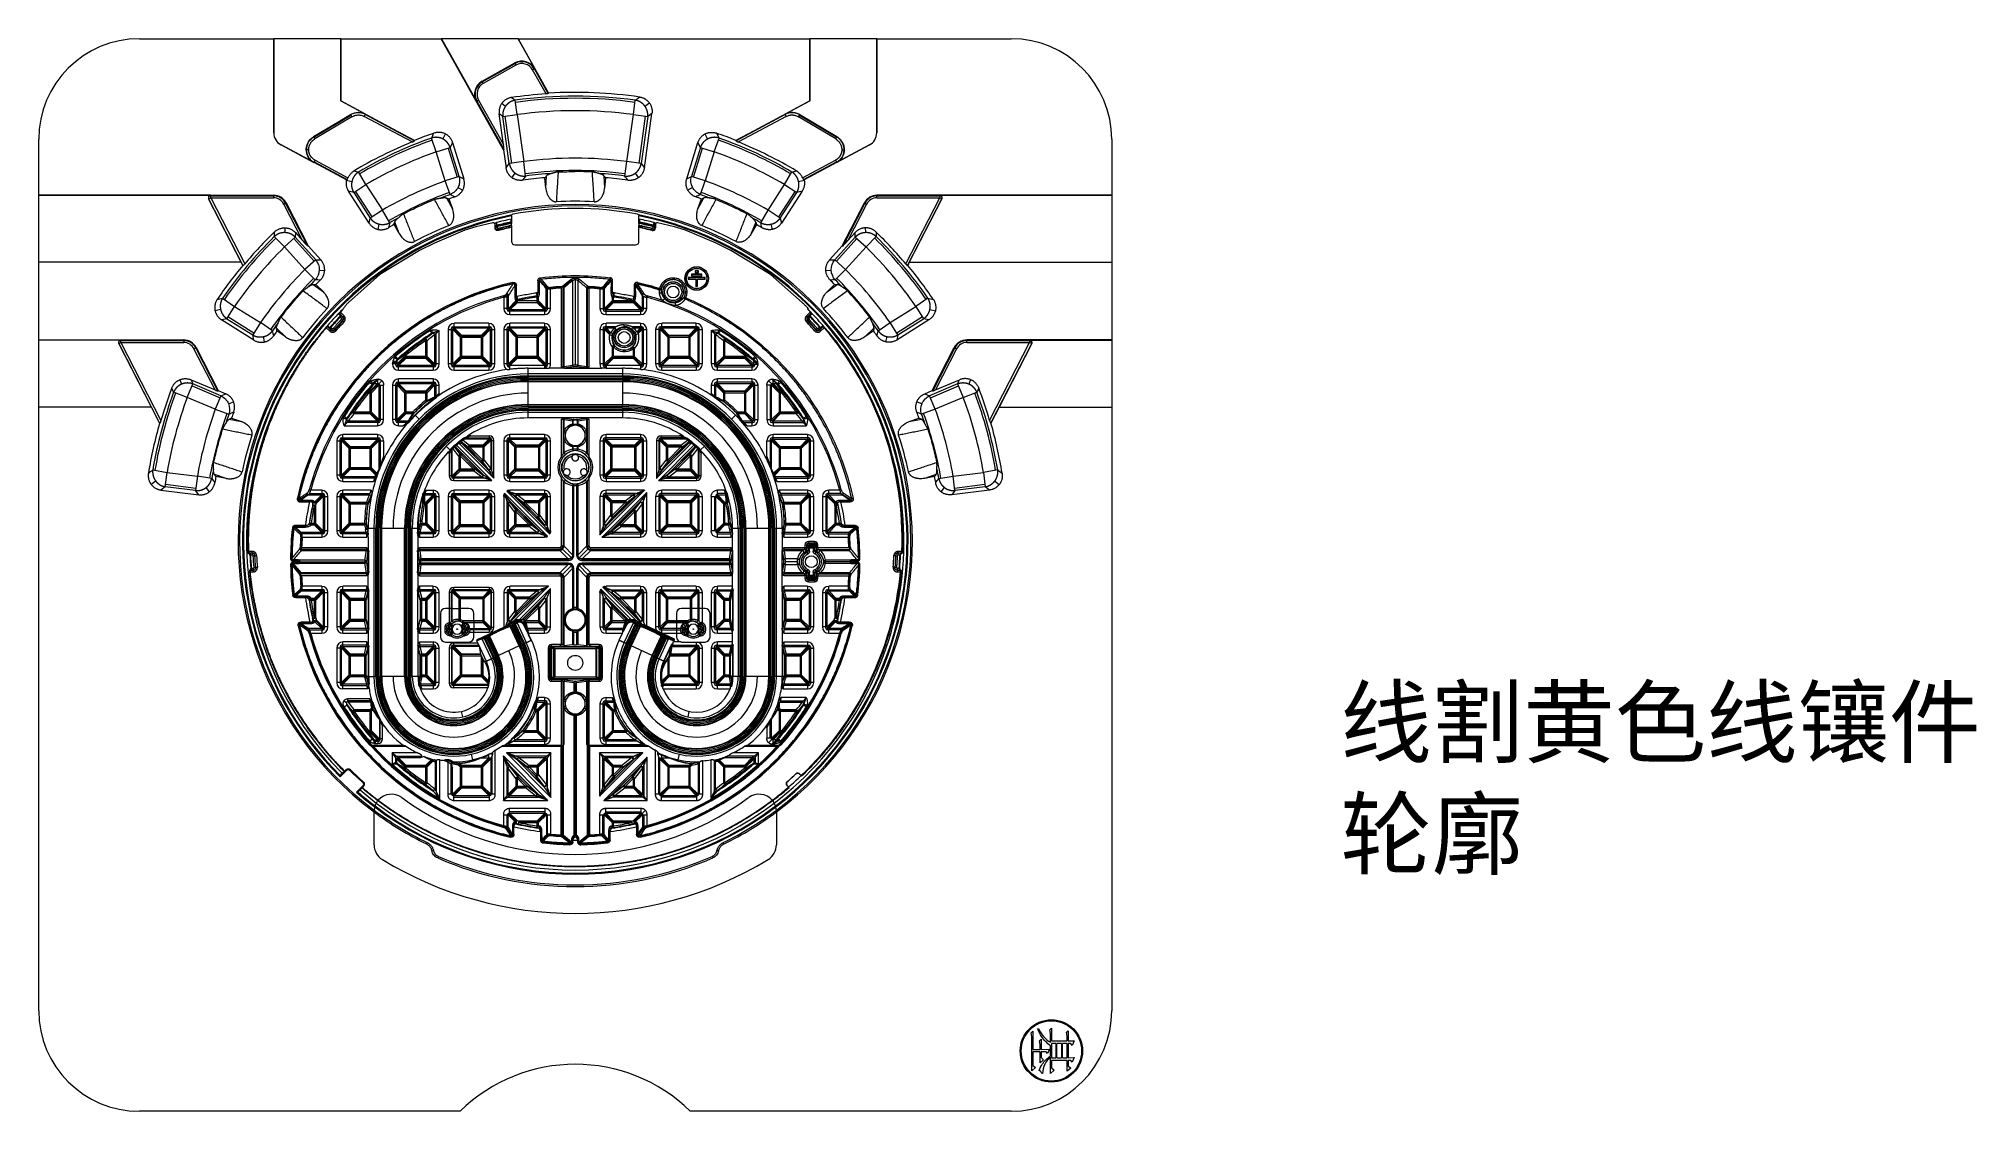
# Model space of a CAD drawing. Header units: millimetres. Extents: x 473 to 1051, y 289 to 609.
import ezdxf

# ---------------------------------------------------------------- set-up
doc = ezdxf.new("R2010")
doc.units = ezdxf.units.MM
doc.layers.add('core', color=7, linetype='Continuous', lineweight=20)

msp = doc.modelspace()

# ---------------------------------------------------------------- texts
at = {"lineweight": 18, "insert": (861.57, 415.29), "char_height": 20, "attachment_point": 1}
msp.add_mtext_dynamic_manual_height_columns('{\\fSimSun|b0|i0|c134|p2;线割黄色线镶件轮廓}', width=209.6752, gutter_width=1, heights=[0], dxfattribs=at)

# ---------------------------------------------------------------- linework, layer by layer
at = {"layer": 'core', "lineweight": 18}
for p, q in [((503.42, 609.22), (543.5, 609.22)), ((543.5, 609.22), (543.52, 609.22)), ((543.5, 581.17), (543.5, 609.22)), ((563.47, 609.22), (543.52, 609.22)), ((543.52, 609.22), (543.52, 581.18)), ((563.47, 609.22), (563.5, 609.22)), ((563.47, 590.65), (563.47, 609.22)), ((563.5, 609.22), (593.47, 609.22)), ((563.5, 609.22), (563.5, 590.67)), ((593.49, 609.22), (593.46, 609.22)), ((612.05, 576.03), (593.46, 609.22)), ((616.36, 609.22), (593.49, 609.22)), ((593.49, 609.22), (603.94, 590.56)), ((616.39, 609.22), (616.36, 609.22)), ((621.35, 600.31), (616.36, 609.22)), ((616.39, 609.22), (703.35, 609.22)), ((616.39, 609.22), (625.49, 592.98)), ((703.35, 609.22), (703.37, 609.22)), ((703.35, 609.22), (703.35, 590.67)), ((723.32, 609.22), (703.37, 609.22)), ((703.37, 590.65), (703.37, 609.22)), ((723.32, 609.22), (723.35, 609.22)), ((723.32, 609.22), (723.32, 581.18)), ((723.35, 609.22), (763.42, 609.22)), ((723.35, 581.17), (723.35, 609.22)), ((605.62, 596.52), (615.39, 601.99)), ((563.5, 590.67), (563.47, 590.65)), ((570.86, 586.7), (563.47, 590.65)), ((563.5, 590.67), (585.5, 578.9)), ((681.35, 578.9), (703.35, 590.67)), ((703.37, 590.65), (695.98, 586.7)), ((703.35, 590.67), (703.37, 590.65)), ((555.38, 579.95), (566.44, 586.57)), ((612, 577.69), (610.74, 586.79)), ((654.05, 570.69), (656.31, 586.94)), ((700.4, 586.57), (711.47, 579.95)), ((473.42, 562.53), (473.42, 579.22)), ((596.85, 578.23), (600.18, 567.39)), ((666.67, 567.39), (670, 578.23)), ((793.42, 579.22), (793.42, 562.53)), ((565.17, 567.09), (545.68, 577.52)), ((545.71, 577.54), (555.47, 572.31)), ((612.05, 576.03), (612.13, 576.06)), ((612.05, 576.03), (612.8, 570.69)), ((721.16, 577.52), (701.67, 567.09)), ((711.37, 572.31), (721.14, 577.54)), ((624.65, 564.64), (624.39, 567.76)), ((624.65, 564.64), (624.89, 568.35)), ((641.95, 568.35), (642.19, 564.64)), ((642.45, 567.76), (642.19, 564.64)), ((473.42, 562.51), (473.42, 562.53)), ((473.42, 562.53), (543.45, 562.53)), ((473.42, 542.53), (473.42, 562.51)), ((524.69, 562.51), (473.42, 562.51)), ((533.8, 542.53), (524.08, 561.48)), ((571.93, 554.22), (565.76, 563.74)), ((595.04, 561.73), (596.82, 558.47)), ((595.74, 561.41), (596.82, 558.47)), ((670.03, 558.47), (671.81, 561.73)), ((670.03, 558.47), (671.11, 561.41)), ((701.08, 563.74), (694.92, 554.22)), ((793.42, 562.53), (723.39, 562.53)), ((742.76, 561.48), (733.04, 542.53)), ((742.15, 562.51), (793.42, 562.51)), ((793.42, 562.53), (793.42, 562.51)), ((793.42, 562.51), (793.42, 542.53)), ((547.19, 560.25), (553.78, 547.41)), ((614.42, 556.34), (614.42, 555.38)), ((614.42, 555.38), (614.42, 554.49)), ((652.43, 555.38), (652.43, 556.34)), ((652.43, 554.49), (652.43, 555.38)), ((713.07, 547.41), (719.65, 560.25)), ((549.97, 551.37), (552.1, 549.01)), ((580.92, 551.06), (579.37, 553.77)), ((580.92, 551.06), (579.57, 554.52)), ((600.5, 552.11), (591.41, 548.23)), ((603.79, 553.13), (600.5, 552.11)), ((608.89, 554.27), (603.79, 553.13)), ((608.89, 554.27), (608.91, 554.27)), ((609.51, 552.78), (609.51, 553.78)), ((609.53, 553.78), (609.53, 553.85)), ((614.42, 554.49), (614.42, 554.07)), ((614.42, 553.53), (614.42, 554.07)), ((614.42, 553.53), (614.42, 553.08)), ((614.42, 552.87), (614.42, 548.77)), ((652.43, 554.07), (652.43, 554.49)), ((652.43, 554.07), (652.43, 553.53)), ((652.43, 553.08), (652.43, 553.53)), ((652.43, 548.77), (652.43, 552.88)), ((657.32, 553.85), (657.32, 553.78)), ((657.34, 553.78), (657.34, 552.78)), ((657.95, 554.27), (657.93, 554.27)), ((663.05, 553.13), (657.95, 554.27)), ((666.34, 552.11), (663.05, 553.13)), ((675.43, 548.23), (666.34, 552.11)), ((687.27, 554.52), (685.93, 551.06)), ((687.48, 553.77), (685.93, 551.06)), ((714.74, 549.01), (716.88, 551.37)), ((553.72, 547.37), (553.78, 547.41)), ((553.78, 547.41), (557.58, 543.21)), ((587.01, 546), (575.15, 538.85)), ((591.41, 548.23), (587.01, 546)), ((615.42, 547.77), (651.43, 547.77)), ((679.83, 546), (675.43, 548.23)), ((691.69, 538.85), (679.83, 546)), ((709.27, 543.21), (713.07, 547.41)), ((713.13, 547.37), (713.07, 547.41)), ((533.8, 542.53), (473.42, 542.53)), ((473.42, 519.34), (473.42, 542.53)), ((534.27, 541.61), (533.8, 542.53)), ((575.15, 538.85), (565.76, 530.57)), ((667.12, 537.94), (667.17, 537.9)), ((667.12, 537.94), (667.12, 537.44)), ((672.15, 537.94), (667.12, 537.94)), ((667.12, 537.44), (667.17, 537.49)), ((667.12, 537.44), (669.39, 537.44)), ((667.17, 537.9), (667.17, 537.49)), ((672.11, 537.9), (667.17, 537.9)), ((667.17, 537.49), (669.43, 537.49)), ((668.13, 538.94), (668.17, 538.91)), ((668.13, 538.94), (668.13, 538.44)), ((671.15, 538.94), (668.13, 538.94)), ((668.13, 538.44), (668.17, 538.49)), ((668.13, 538.44), (671.15, 538.44)), ((671.1, 538.91), (668.17, 538.91)), ((668.17, 538.91), (668.17, 538.49)), ((668.17, 538.49), (671.1, 538.49)), ((669.14, 539.95), (669.18, 539.91)), ((669.14, 539.95), (669.14, 539.45)), ((670.14, 539.95), (669.14, 539.95)), ((669.14, 539.45), (669.18, 539.5)), ((669.14, 539.45), (670.14, 539.45)), ((669.18, 539.91), (669.18, 539.5)), ((670.1, 539.91), (669.18, 539.91)), ((669.18, 539.5), (670.1, 539.5)), ((669.39, 537.44), (669.43, 537.49)), ((669.39, 537.44), (669.39, 535.42)), ((669.43, 537.49), (669.43, 535.47)), ((669.85, 535.47), (669.85, 537.49)), ((669.85, 537.49), (672.11, 537.49)), ((669.89, 537.44), (669.85, 537.49)), ((669.89, 537.44), (672.15, 537.44)), ((669.89, 535.42), (669.89, 537.44)), ((670.14, 539.95), (670.1, 539.91)), ((670.1, 539.5), (670.1, 539.91)), ((670.14, 539.45), (670.1, 539.5)), ((670.14, 539.45), (670.14, 539.95)), ((671.15, 538.94), (671.1, 538.91)), ((671.1, 538.49), (671.1, 538.91)), ((671.15, 538.44), (671.1, 538.49)), ((671.15, 538.44), (671.15, 538.94)), ((672.15, 537.94), (672.11, 537.9)), ((672.11, 537.49), (672.11, 537.9)), ((672.15, 537.44), (672.11, 537.49)), ((672.15, 537.44), (672.15, 537.94)), ((701.08, 530.57), (691.69, 538.85)), ((733.04, 542.53), (732.57, 541.61)), ((733.04, 542.53), (793.42, 542.53)), ((793.42, 542.53), (793.42, 519.34)), ((555.31, 535.9), (558.3, 533.7)), ((556.08, 535.91), (558.3, 533.7)), ((669.39, 535.42), (669.43, 535.47)), ((669.39, 535.42), (669.89, 535.42)), ((669.43, 535.47), (669.85, 535.47)), ((669.89, 535.42), (669.85, 535.47)), ((708.54, 533.7), (710.76, 535.91)), ((708.54, 533.7), (711.53, 535.9)), ((702.62, 528.66), (703, 528.66)), ((537.54, 519.33), (527.93, 525.35)), ((547.02, 520.27), (544.34, 522.83)), ((547.02, 520.27), (544.47, 522.07)), ((560.56, 523.14), (560.43, 523.26)), ((722.5, 522.83), (719.82, 520.27)), ((722.37, 522.07), (719.82, 520.27)), ((738.91, 525.35), (729.3, 519.33)), ((473.42, 519.31), (473.42, 519.34)), ((473.42, 519.34), (516.65, 519.34)), ((473.42, 499.34), (473.42, 519.31)), ((497.89, 519.31), (473.42, 519.31)), ((507, 499.34), (497.28, 518.28)), ((520.39, 517.06), (526.97, 504.22)), ((739.87, 504.22), (746.46, 517.06)), ((793.42, 519.34), (750.19, 519.34)), ((769.57, 518.28), (759.84, 499.34)), ((768.95, 519.31), (793.42, 519.31)), ((793.42, 519.34), (793.42, 519.31)), ((793.42, 519.31), (793.42, 499.34)), ((619.34, 510.89), (624.23, 510.89)), ((630.2, 510.9), (625.6, 510.9)), ((630.32, 510.89), (636.53, 510.89)), ((636.64, 510.9), (641.25, 510.9)), ((642.62, 510.89), (647.51, 510.89)), ((518.84, 507.47), (526, 504.44)), ((526.92, 504.16), (526.97, 504.22)), ((526.97, 504.22), (529.19, 503.28)), ((737.66, 503.28), (739.87, 504.22)), ((739.92, 504.16), (739.87, 504.22)), ((740.84, 504.44), (748, 507.47)), ((473.42, 319.22), (473.42, 499.34)), ((507, 499.34), (473.42, 499.34)), ((509.45, 494.57), (507, 499.34)), ((759.84, 499.34), (757.4, 494.57)), ((759.84, 499.34), (793.42, 499.34)), ((793.42, 499.34), (793.42, 319.22)), ((530.22, 495.71), (533.86, 494.98)), ((530.92, 496.03), (533.86, 494.98)), ((630.2, 496.07), (619.34, 496.07)), ((636.53, 496.08), (630.32, 496.08)), ((632.81, 494.35), (632.81, 495.15)), ((634.03, 495.15), (634.03, 494.35)), ((647.51, 496.07), (636.64, 496.07)), ((732.98, 494.98), (735.93, 496.03)), ((732.98, 494.98), (736.62, 495.71)), ((632.81, 486.75), (632.81, 487.42)), ((634.03, 487.42), (634.03, 486.75)), ((509.87, 474.57), (521.12, 473.18)), ((529.32, 478.03), (525.81, 479.22)), ((529.32, 478.03), (526.24, 478.59)), ((675.81, 473.12), (675.81, 474.51)), ((741.04, 479.22), (737.53, 478.03)), ((740.6, 478.59), (737.53, 478.03)), ((756.98, 474.57), (745.72, 473.18)), ((551.46, 471.02), (551.46, 471.48)), ((712.56, 471.02), (712.56, 471.48)), ((715.38, 471.48), (715.38, 471.02)), ((571.69, 461.79), (571.69, 463.24)), ((680.34, 461.79), (680.34, 463.24)), ((695.15, 463.24), (695.15, 461.79)), ((713.83, 463.52), (713.83, 463.98)), ((571.68, 460.52), (571.68, 457)), ((586.51, 461.02), (586.51, 456.99)), ((675.81, 460.53), (675.81, 461.92)), ((680.33, 456.4), (680.33, 461.67)), ((695.16, 461.67), (695.16, 457.37)), ((702.81, 457.61), (702.81, 456.38)), ((703.14, 457.31), (703.31, 457.31)), ((703.31, 457.31), (704.37, 457.31)), ((704.37, 457.31), (704.55, 457.31)), ((704.87, 456.38), (704.87, 457.61)), ((537.1, 455.74), (536.4, 455.74)), ((536.83, 451.13), (536.66, 451.11)), ((549.36, 453.3), (549.36, 453.72)), ((549.36, 452.65), (549.36, 453.06)), ((550.58, 453.3), (550.58, 453.72)), ((680.34, 456.29), (680.34, 450.08)), ((695.15, 450.07), (695.15, 456.29)), ((717.49, 453.72), (717.49, 453.3)), ((717.49, 453.06), (717.49, 452.65)), ((729.52, 450.63), (729.52, 451.13)), ((730.45, 455.74), (729.74, 455.74)), ((571.68, 445.34), (571.68, 449.36)), ((586.51, 449.37), (586.51, 445.34)), ((680.33, 445.84), (680.33, 449.97)), ((695.16, 444.7), (695.16, 449.97)), ((702.81, 449.99), (702.81, 448.76)), ((703.31, 449.06), (703.14, 449.06)), ((704.37, 449.06), (703.31, 449.06)), ((704.55, 449.06), (704.37, 449.06)), ((704.87, 448.76), (704.87, 449.99)), ((695.15, 444.57), (695.15, 433.13)), ((603.22, 435.52), (603.22, 435.06)), ((604.43, 430.12), (612.1, 433.69)), ((614.99, 434.92), (615.42, 435.15)), ((651.42, 435.15), (651.86, 434.92)), ((663.62, 435.06), (663.62, 435.52)), ((673.62, 430.72), (673.62, 437.72)), ((571.68, 432.35), (571.68, 428.74)), ((586.51, 432.35), (586.51, 428.1)), ((586.51, 427.98), (586.51, 418.98)), ((596.6, 431.61), (596.05, 431.61)), ((600.38, 431.61), (599.82, 431.61)), ((604.37, 428.91), (604.09, 429.53)), ((604.38, 428.91), (606.9, 423.5)), ((604.43, 430.12), (606.39, 430.91)), ((604.74, 427.98), (605.21, 425.61)), ((632.6, 428.4), (630.04, 428.07)), ((633.01, 428.42), (633.83, 428.42)), ((636.81, 428.07), (634.25, 428.4)), ((646.51, 429.77), (647.48, 431.86)), ((657.55, 432.37), (657.68, 432.64)), ((660.46, 430.91), (662.13, 430.23)), ((662.88, 429.8), (662.62, 429.24)), ((665.12, 429.22), (669.5, 429.22)), ((667.02, 431.61), (666.47, 431.61)), ((670.8, 431.61), (670.24, 431.61)), ((680.33, 429.24), (680.33, 431.86)), ((695.15, 427.98), (695.15, 418.98)), ((695.16, 433), (695.16, 428.1)), ((605.39, 425.15), (605.39, 425.15)), ((606.45, 423.29), (605.85, 424.24)), ((627.29, 427.26), (627.29, 418.74)), ((639.56, 427.26), (639.56, 418.74)), ((630.08, 398.72), (629.91, 398.51)), ((636.76, 398.72), (636.93, 398.51)), ((582.18, 398.35), (572.82, 398.35)), ((573.19, 398.14), (582.94, 398.14)), ((608.75, 396.22), (608.75, 395.69)), ((611.48, 398.14), (629.08, 398.14)), ((629.24, 398.35), (612.23, 398.35)), ((654.62, 398.35), (637.6, 398.35)), ((637.77, 398.14), (655.37, 398.14)), ((658.09, 395.69), (658.09, 396.22)), ((670.62, 393.48), (670.62, 393.37)), ((683.91, 398.14), (693.66, 398.14)), ((694.03, 398.35), (684.66, 398.35)), ((563.27, 389.42), (563.93, 390.08)), ((700.32, 389.88), (700.83, 389.37)), ((700.79, 389.37), (700.32, 389.84)), ((569.28, 385.08), (568.63, 384.43)), ((597.24, 381.95), (597.24, 383.34)), ((609.58, 383.8), (608.2, 383.8)), ((659.11, 381.95), (659.11, 383.34)), ((671.45, 383.8), (670.07, 383.8)), ((697.07, 385.95), (696.63, 386.4)), ((696.65, 386.4), (697.08, 385.97)), ((573.42, 368.74), (573.42, 378.54)), ((573.42, 368.74), (573.42, 378.53)), ((611.99, 377.7), (613.38, 377.7)), ((624.33, 379.55), (624.33, 378.16)), ((640.66, 377.7), (642.05, 377.7)), ((693.42, 378.54), (693.42, 368.74)), ((693.42, 378.54), (693.42, 368.74)), ((769.42, 312.6), (769.87, 313.07)), ((769.59, 311.45), (769.42, 312.6)), ((769.87, 313.07), (769.87, 307.68)), ((771.36, 313.8), (771.54, 313.92)), ((774.96, 313.52), (775.42, 313.98)), ((775.14, 312.38), (774.96, 313.52)), ((775.14, 309.8), (775.14, 312.38)), ((775.42, 313.98), (775.42, 310.19)), ((779.94, 312.78), (780.39, 313.23)), ((780.1, 311.63), (779.94, 312.78)), ((780.39, 313.23), (780.39, 310.19)), ((769.59, 301.26), (769.59, 311.45)), ((769.87, 307.68), (772.05, 307.68)), ((772.05, 306.93), (769.87, 306.93)), ((769.87, 306.93), (769.87, 302.91)), ((771.88, 310.25), (772.33, 310.71)), ((772.05, 309.11), (771.88, 310.25)), ((772.05, 307.68), (772.05, 309.11)), ((772.05, 303.66), (772.05, 306.93)), ((772.33, 310.71), (772.33, 307.68)), ((772.33, 307.68), (774.85, 307.73)), ((772.33, 306.93), (772.33, 305.27)), ((773.82, 306.93), (772.33, 306.93)), ((774.28, 306.41), (773.82, 306.93)), ((774.85, 307.73), (774.28, 306.41)), ((775.14, 305.67), (775.14, 308.76)), ((775.42, 310.19), (780.1, 310.19)), ((776.79, 309.39), (775.42, 309.39)), ((775.42, 309.39), (775.42, 305.21)), ((776.79, 309.39), (776.79, 305.21)), ((777.07, 305.21), (777.07, 309.39)), ((778.45, 309.39), (777.07, 309.39)), ((778.45, 309.39), (778.45, 305.21)), ((778.74, 305.21), (778.74, 309.39)), ((780.1, 309.39), (778.74, 309.39)), ((780.1, 310.19), (780.1, 311.63)), ((780.1, 305.21), (780.1, 309.39)), ((780.39, 310.19), (782.22, 310.25)), ((781.2, 309.39), (780.39, 309.39)), ((780.39, 309.39), (780.39, 305.21)), ((781.65, 308.88), (781.2, 309.39)), ((782.22, 310.25), (781.65, 308.88)), ((770.67, 302.24), (769.59, 301.26)), ((769.87, 302.91), (770.67, 302.24)), ((772.3, 301.1), (771.76, 301.43)), ((773.08, 304.58), (772.05, 303.66)), ((772.56, 300.45), (772.3, 301.1)), ((772.33, 305.27), (773.08, 304.58)), ((775.14, 300.51), (775.14, 305.33)), ((776.22, 301.49), (775.14, 300.51)), ((775.42, 305.21), (776.79, 305.21)), ((780.1, 304.41), (775.42, 304.41)), ((775.42, 304.41), (775.42, 302.18)), ((775.42, 302.18), (776.22, 301.49)), ((777.07, 305.21), (778.45, 305.21)), ((778.74, 305.21), (780.1, 305.21)), ((780.1, 301.14), (780.1, 304.41)), ((781.2, 302.06), (780.1, 301.14)), ((780.39, 305.21), (782.22, 305.27)), ((781.2, 304.41), (780.39, 304.41)), ((780.39, 304.41), (780.39, 302.81)), ((780.39, 302.81), (781.2, 302.06)), ((781.65, 303.9), (781.2, 304.41)), ((782.22, 305.27), (781.65, 303.9)), ((772.8, 300.45), (772.56, 300.45)), ((599.11, 289.22), (503.42, 289.22)), ((763.42, 289.22), (667.74, 289.22))]:
    msp.add_line(p, q, dxfattribs=at)
at = {"layer": 'core', "lineweight": 13}
for p, q in [((615.42, 601.95), (605.65, 596.47)), ((605.7, 596.39), (615.47, 601.86)), ((615.75, 601.35), (605.98, 595.87)), ((615.39, 601.99), (615.42, 601.95)), ((615.42, 601.95), (615.75, 601.35)), ((618.72, 602.38), (618.7, 602.34)), ((605.65, 596.47), (605.62, 596.52)), ((605.98, 595.87), (605.65, 596.47)), ((620.7, 599.95), (621.3, 600.29)), ((624.74, 592.75), (620.7, 599.95)), ((625.36, 592.85), (621.22, 600.24)), ((621.3, 600.29), (621.35, 600.31)), ((625.44, 592.9), (621.3, 600.29)), ((603.6, 593.87), (603.55, 593.89)), ((603.94, 590.56), (603.99, 590.59)), ((603.99, 590.59), (604.59, 590.92)), ((603.99, 590.59), (612.13, 576.06)), ((604.07, 590.64), (612.15, 576.23)), ((604.59, 590.92), (612, 577.69)), ((611.52, 589.95), (612.66, 589.12)), ((616.1, 586.58), (615.51, 590.88)), ((650.75, 586.58), (651.33, 590.88)), ((654.19, 589.12), (655.53, 590.1)), ((566.47, 586.53), (555.4, 579.91)), ((555.46, 579.82), (566.52, 586.45)), ((566.82, 585.94), (555.76, 579.31)), ((566.44, 586.57), (566.47, 586.53)), ((566.47, 586.53), (566.82, 585.94)), ((584.78, 578.41), (570.51, 586.05)), ((585.42, 578.74), (570.79, 586.57)), ((585.49, 578.81), (570.83, 586.66)), ((611.8, 585.99), (610.74, 586.79)), ((611.8, 585.99), (616.1, 586.58)), ((613.75, 571.95), (611.8, 585.99)), ((612.44, 586.07), (614.39, 572.04)), ((616.1, 586.58), (618.05, 572.55)), ((648.8, 572.55), (650.75, 586.58)), ((650.75, 586.58), (655.04, 585.99)), ((652.46, 572.04), (654.41, 586.07)), ((655.04, 585.99), (653.09, 571.95)), ((656.31, 586.94), (655.04, 585.99)), ((696.01, 586.66), (681.35, 578.81)), ((696.06, 586.57), (681.42, 578.74)), ((696.34, 586.05), (682.07, 578.41)), ((700.02, 585.94), (700.38, 586.53)), ((711.09, 579.31), (700.02, 585.94)), ((700.32, 586.45), (711.39, 579.82)), ((700.38, 586.53), (700.4, 586.57)), ((711.44, 579.91), (700.38, 586.53)), ((543.52, 581.18), (543.5, 581.17)), ((544.11, 579.06), (544.08, 579.04)), ((555.4, 579.91), (555.38, 579.95)), ((591.97, 575.51), (590.52, 579.59)), ((593.94, 579.3), (594.73, 580.8)), ((596.85, 578.23), (596.12, 576.79)), ((670.73, 576.79), (670, 578.23)), ((672.11, 580.8), (672.9, 579.3)), ((674.87, 575.51), (676.33, 579.59)), ((711.47, 579.95), (711.44, 579.91)), ((722.76, 579.04), (722.73, 579.06)), ((723.32, 581.18), (723.35, 581.17)), ((545.68, 577.52), (545.71, 577.54)), ((553.93, 576.07), (553.24, 576.05)), ((555.48, 572.36), (565.29, 567.11)), ((555.53, 572.45), (565.37, 567.18)), ((555.81, 572.96), (565.64, 567.7)), ((591.97, 575.51), (596.12, 576.79)), ((594.65, 566.82), (591.97, 575.51)), ((595.5, 576.6), (598.18, 567.9)), ((598.79, 568.09), (596.12, 576.79)), ((618.05, 572.55), (613.75, 571.95)), ((618.63, 568.26), (618.05, 572.55)), ((648.22, 568.26), (648.8, 572.55)), ((653.09, 571.95), (648.8, 572.55)), ((670.73, 576.79), (668.06, 568.09)), ((668.67, 567.9), (671.34, 576.6)), ((670.73, 576.79), (674.87, 575.51)), ((674.87, 575.51), (672.2, 566.82)), ((701.2, 567.7), (711.04, 572.97)), ((701.47, 567.18), (711.31, 572.45)), ((701.56, 567.11), (711.36, 572.36)), ((712.92, 576.07), (713.61, 576.05)), ((713.65, 576.05), (713.61, 576.05)), ((721.16, 577.52), (721.14, 577.54)), ((565.16, 567.02), (566.82, 566.66)), ((570.98, 565.72), (568.79, 569.46)), ((598.79, 568.09), (594.65, 566.82)), ((596.12, 562.74), (594.65, 566.82)), ((598.79, 568.09), (600.18, 567.39)), ((612.8, 570.69), (613.75, 571.95)), ((614.55, 567.76), (615.52, 569.1)), ((651.32, 569.1), (652.29, 567.76)), ((653.09, 571.95), (654.05, 570.69)), ((666.67, 567.39), (668.06, 568.09)), ((672.2, 566.82), (668.06, 568.09)), ((670.73, 562.74), (672.2, 566.82)), ((695.87, 565.72), (698.06, 569.46)), ((700.03, 566.65), (701.69, 567.01)), ((524.09, 561.45), (524.08, 561.48)), ((524.09, 561.45), (524.72, 561.77)), ((524.09, 561.45), (534.3, 541.56)), ((524.72, 562.46), (524.69, 562.51)), ((524.72, 561.77), (524.72, 562.46)), ((543.45, 562.46), (524.72, 562.46)), ((524.72, 562.36), (543.45, 562.36)), ((524.72, 561.77), (543.45, 561.77)), ((524.72, 561.77), (534.85, 542.03)), ((543.45, 562.53), (543.45, 562.46)), ((543.45, 562.46), (543.45, 561.77)), ((545.6, 561.85), (545.64, 561.92)), ((567.34, 563.37), (565.76, 563.74)), ((567.34, 563.37), (570.98, 565.72)), ((567.34, 563.37), (572.29, 555.73)), ((572.82, 556.08), (567.88, 563.72)), ((570.98, 565.72), (575.92, 558.08)), ((598.44, 564.84), (599.87, 564.08)), ((666.97, 564.09), (668.4, 564.85)), ((690.92, 558.08), (695.87, 565.72)), ((698.97, 563.72), (694.02, 556.08)), ((694.56, 555.73), (699.5, 563.37)), ((695.87, 565.72), (699.5, 563.37)), ((701.08, 563.74), (699.5, 563.37)), ((721.24, 561.85), (721.2, 561.92)), ((723.39, 562.46), (723.39, 562.53)), ((723.39, 561.77), (723.39, 562.46)), ((742.13, 562.46), (723.39, 562.46)), ((723.39, 562.36), (742.13, 562.36)), ((723.39, 561.77), (742.13, 561.77)), ((732, 542.03), (742.13, 561.77)), ((732.54, 541.56), (742.75, 561.45)), ((742.13, 562.46), (742.15, 562.51)), ((742.13, 562.46), (742.13, 561.77)), ((742.75, 561.45), (742.13, 561.77)), ((742.76, 561.48), (742.75, 561.45)), ((546.51, 559.9), (547.12, 560.22)), ((552.1, 549.01), (546.51, 559.9)), ((553.53, 547.51), (547.03, 560.17)), ((547.12, 560.22), (547.19, 560.25)), ((553.72, 547.37), (547.12, 560.22)), ((571.93, 554.22), (572.29, 555.73)), ((575.92, 558.08), (572.29, 555.73)), ((578.1, 554.34), (575.92, 558.08)), ((688.74, 554.34), (690.92, 558.08)), ((694.56, 555.73), (690.92, 558.08)), ((694.56, 555.73), (694.92, 554.22)), ((719.72, 560.22), (713.13, 547.37)), ((719.81, 560.17), (713.31, 547.51)), ((720.33, 559.9), (714.74, 549.01)), ((719.65, 560.25), (719.72, 560.22)), ((719.72, 560.22), (720.33, 559.9)), ((546.71, 547.1), (543.67, 550.18)), ((546.71, 547.1), (549.92, 550)), ((546.89, 551.36), (546.96, 552.81)), ((549.45, 549.58), (555.55, 542.82)), ((549.97, 551.37), (549.92, 550)), ((556.02, 543.25), (549.92, 550)), ((574.63, 552.33), (574.98, 553.91)), ((609.51, 553.78), (609.53, 553.78)), ((609.68, 553.29), (609.56, 554.06)), ((609.64, 553.13), (610.14, 553.13)), ((609.64, 553.13), (609.64, 552.96)), ((610.14, 552.96), (609.64, 552.96)), ((609.68, 552.96), (609.68, 553.13)), ((609.8, 552.16), (609.93, 552.35)), ((610.14, 553.13), (610.03, 553.55)), ((610.14, 552.96), (610.14, 553.13)), ((614.24, 554.5), (614.33, 554.07)), ((614.33, 554.07), (614.33, 553.53)), ((614.33, 554.07), (614.42, 554.07)), ((614.42, 553.53), (614.33, 553.53)), ((652.43, 554.07), (652.52, 554.07)), ((652.52, 553.53), (652.43, 553.53)), ((652.52, 553.53), (652.43, 553.08)), ((652.52, 554.07), (652.6, 554.5)), ((652.52, 553.53), (652.52, 554.07)), ((656.81, 553.55), (656.71, 553.13)), ((656.71, 553.13), (657.21, 553.13)), ((656.71, 553.13), (656.71, 552.96)), ((657.21, 552.96), (656.71, 552.96)), ((657.05, 552.16), (656.91, 552.35)), ((657.16, 553.29), (657.28, 554.06)), ((657.17, 553.13), (657.17, 552.96)), ((657.21, 552.96), (657.21, 553.13)), ((657.21, 552.96), (657.34, 552.78)), ((657.34, 553.78), (657.32, 553.78)), ((657.93, 554.27), (657.95, 554.27)), ((692.21, 552.33), (691.86, 553.91)), ((716.92, 550), (710.82, 543.25)), ((711.3, 542.82), (717.4, 549.58)), ((716.92, 550), (716.88, 551.37)), ((716.92, 550), (720.14, 547.1)), ((719.88, 552.81), (719.95, 551.36)), ((720.14, 547.1), (723.18, 550.18)), ((552.81, 540.35), (546.71, 547.1)), ((556.02, 543.25), (552.81, 540.35)), ((556.02, 543.25), (557.58, 543.21)), ((709.27, 543.21), (710.82, 543.25)), ((714.04, 540.35), (710.82, 543.25)), ((720.14, 547.1), (714.04, 540.35)), ((552.81, 540.35), (555.86, 537.27)), ((557.08, 540.16), (558.7, 540.08)), ((633.42, 537.38), (633.42, 511.83)), ((708.14, 540.11), (709.77, 540.18)), ((714.04, 540.35), (710.98, 537.27)), ((528.25, 531.82), (531.82, 529.35)), ((612.1, 532.08), (612.1, 528.77)), ((613.09, 528.38), (613.09, 532.4)), ((613.48, 528.77), (613.48, 532.66)), ((615.41, 535.58), (615.4, 532.34)), ((615.54, 535.58), (615.53, 532.34)), ((615.86, 532.34), (615.87, 535.57)), ((621.92, 532.55), (621.98, 532.12)), ((621.98, 532.12), (622.45, 532.12)), ((621.98, 532.12), (621.98, 531.02)), ((622.29, 537.02), (622.31, 533.46)), ((622.32, 532.12), (622.32, 531.02)), ((622.45, 531.02), (622.45, 532.12)), ((622.64, 533.46), (622.62, 537.01)), ((622.77, 533.46), (622.75, 537.01)), ((622.8, 537.32), (624.8, 535.06)), ((624.69, 534.82), (624.69, 528.77)), ((625.08, 534.65), (625.08, 528.38)), ((626.08, 534.58), (626.04, 535.03)), ((626.08, 528.77), (626.08, 534.58)), ((629.22, 535.25), (629.23, 535.16)), ((629.24, 534.81), (629.24, 511.34)), ((629.78, 511.37), (629.78, 535.07)), ((630.08, 511.41), (630.08, 534.95)), ((632.59, 537.01), (632.59, 511.81)), ((634.26, 511.81), (634.26, 537.01)), ((636.76, 534.95), (636.76, 511.41)), ((637.06, 511.37), (637.06, 534.86)), ((637.6, 534.81), (637.62, 535.25)), ((637.6, 511.34), (637.6, 534.81)), ((640.77, 534.58), (640.81, 535.03)), ((640.77, 534.58), (640.77, 528.77)), ((641.76, 534.65), (641.76, 528.38)), ((644.06, 537.29), (642.05, 535.05)), ((642.15, 528.77), (642.15, 534.82)), ((644.09, 537.01), (644.07, 533.46)), ((644.2, 533.46), (644.22, 537.01)), ((644.4, 532.12), (644.86, 532.12)), ((644.4, 532.12), (644.4, 531.02)), ((644.53, 531.02), (644.53, 532.12)), ((644.54, 533.46), (644.55, 537.01)), ((644.86, 532.12), (644.92, 532.55)), ((644.86, 531.02), (644.86, 532.12)), ((650.97, 535.57), (650.98, 532.34)), ((651.29, 536.33), (651.54, 536.02)), ((651.3, 535.58), (651.32, 532.34)), ((651.45, 532.34), (651.43, 535.58)), ((653.36, 532.66), (653.36, 528.77)), ((653.75, 528.38), (653.75, 532.4)), ((654.75, 528.77), (654.75, 532.08)), ((738.59, 531.82), (735.03, 529.35)), ((527.65, 528.44), (525.99, 528.07)), ((529.52, 525.68), (531.82, 529.35)), ((537.57, 521.39), (529.86, 526.23)), ((531.82, 529.35), (539.53, 524.52)), ((563.5, 526.68), (563.23, 527.05)), ((563.24, 527.13), (564.13, 526.24)), ((563.3, 527.01), (563.57, 526.65)), ((564.11, 526.21), (563.3, 527.01)), ((563.65, 525.86), (563.34, 526.17)), ((563.38, 527.64), (564.46, 526.56)), ((564.01, 526.21), (563.57, 526.65)), ((563.58, 526.58), (563.98, 526.18)), ((564.01, 526.21), (563.65, 525.86)), ((613.48, 528.77), (612.1, 528.77)), ((613.48, 528.77), (615.73, 531.02)), ((613.53, 528.36), (615.89, 530.71)), ((624.62, 527.92), (613.55, 527.92)), ((616.19, 530.56), (613.95, 528.31)), ((613.95, 526.93), (613.95, 528.31)), ((624.23, 528.31), (613.95, 528.31)), ((613.95, 526.93), (624.23, 526.93)), ((616.19, 530.56), (616.19, 531.04)), ((616.19, 530.56), (621.98, 530.56)), ((621.98, 531.02), (621.98, 530.56)), ((622.45, 531.02), (621.98, 531.02)), ((624.23, 528.31), (621.98, 530.56)), ((624.64, 528.36), (622.29, 530.71)), ((622.45, 531.02), (624.69, 528.77)), ((624.23, 528.31), (624.23, 526.93)), ((626.08, 528.77), (624.69, 528.77)), ((640.77, 528.77), (642.15, 528.77)), ((642.15, 528.77), (644.4, 531.02)), ((644.56, 530.71), (642.21, 528.36)), ((642.22, 527.92), (653.29, 527.92)), ((644.86, 530.56), (642.62, 528.31)), ((642.62, 526.93), (642.62, 528.31)), ((652.9, 528.31), (642.62, 528.31)), ((642.62, 526.93), (652.9, 526.93)), ((644.86, 531.02), (644.4, 531.02)), ((650.67, 531.02), (644.86, 531.02)), ((644.86, 530.56), (644.86, 531.02)), ((650.66, 530.69), (644.86, 530.69)), ((644.86, 530.56), (650.66, 530.56)), ((650.66, 530.56), (650.66, 531.03)), ((652.9, 528.31), (650.66, 530.56)), ((651.12, 531.02), (650.67, 531.02)), ((650.96, 530.71), (653.31, 528.36)), ((651.12, 531.02), (653.36, 528.77)), ((652.9, 528.31), (652.9, 526.93)), ((654.75, 528.77), (653.36, 528.77)), ((702.38, 526.56), (703.46, 527.64)), ((702.71, 526.24), (703.61, 527.13)), ((703.54, 527.01), (702.74, 526.21)), ((703.27, 526.65), (702.84, 526.21)), ((702.84, 526.21), (703.19, 525.86)), ((702.87, 526.18), (703.26, 526.58)), ((703.51, 526.17), (703.19, 525.86)), ((703.43, 526.81), (703.7, 527.17)), ((703.51, 526.17), (703.63, 526.3)), ((727.32, 524.52), (735.03, 529.35)), ((736.99, 526.23), (729.28, 521.39)), ((735.03, 529.35), (737.33, 525.68)), ((739.19, 528.43), (740.85, 528.06)), ((529.52, 525.68), (527.93, 525.35)), ((529.52, 525.68), (537.23, 520.85)), ((539.53, 524.52), (537.23, 520.85)), ((537.54, 519.33), (537.23, 520.85)), ((543.09, 522.05), (539.53, 524.52)), ((540.79, 518.76), (540.44, 520.34)), ((560.16, 522.03), (559.18, 523.01)), ((560.48, 522.36), (559.65, 523.2)), ((560.11, 522.89), (559.76, 523.14)), ((559.76, 523.14), (560.51, 522.39)), ((560.11, 522.89), (560.51, 522.49)), ((560.53, 522.51), (560.17, 522.88)), ((560.51, 522.49), (560.86, 522.84)), ((560.56, 523.14), (560.86, 522.84)), ((561.67, 522.52), (561.3, 522.85)), ((564.02, 525.09), (563.66, 525.44)), ((590.14, 522.1), (590.67, 521.25)), ((591.49, 520.9), (591.49, 512.18)), ((591.88, 521.27), (591.88, 511.78)), ((592.88, 512.18), (592.88, 522.1)), ((595.5, 522.46), (595.5, 512.18)), ((595.5, 522.46), (596.88, 522.46)), ((596.49, 511.78), (596.49, 522.85)), ((596.88, 512.18), (596.88, 522.46)), ((599.13, 520.21), (596.88, 522.46)), ((596.94, 522.87), (599.29, 520.52)), ((596.95, 523.31), (608.02, 523.31)), ((607.63, 524.31), (597.35, 524.31)), ((597.35, 522.92), (597.35, 524.31)), ((597.35, 522.92), (607.63, 522.92)), ((597.35, 522.92), (599.59, 520.68)), ((599.13, 520.21), (599.13, 514.42)), ((599.13, 520.21), (599.59, 520.21)), ((599.26, 514.42), (599.26, 520.21)), ((605.39, 520.68), (599.59, 520.68)), ((599.59, 520.21), (599.59, 520.68)), ((599.59, 520.54), (605.39, 520.54)), ((599.59, 520.21), (605.39, 520.21)), ((599.59, 514.42), (599.59, 520.21)), ((605.39, 520.68), (607.63, 522.92)), ((605.39, 520.68), (605.39, 520.21)), ((605.39, 520.21), (605.85, 520.21)), ((605.39, 520.21), (605.39, 514.42)), ((608.04, 522.87), (605.69, 520.52)), ((605.72, 520.21), (605.72, 514.42)), ((608.09, 522.46), (605.85, 520.21)), ((605.85, 514.42), (605.85, 520.21)), ((607.63, 524.31), (607.63, 522.92)), ((608.09, 522.46), (609.48, 522.46)), ((608.09, 522.46), (608.09, 512.18)), ((608.48, 522.85), (608.48, 511.78)), ((609.48, 512.18), (609.48, 522.46)), ((612.1, 522.46), (612.1, 512.18)), ((612.1, 522.46), (613.48, 522.46)), ((613.09, 511.78), (613.09, 522.85)), ((613.48, 512.18), (613.48, 522.46)), ((615.73, 520.21), (613.48, 522.46)), ((613.53, 522.87), (615.89, 520.52)), ((613.55, 523.31), (624.62, 523.31)), ((624.23, 524.31), (613.95, 524.31)), ((613.95, 522.92), (613.95, 524.31)), ((613.95, 522.92), (624.23, 522.92)), ((613.95, 522.92), (616.19, 520.68)), ((615.73, 520.21), (616.19, 520.21)), ((615.73, 520.21), (615.73, 514.42)), ((615.86, 520.21), (615.86, 514.42)), ((621.98, 520.68), (616.19, 520.68)), ((616.19, 520.21), (616.19, 520.68)), ((621.98, 520.54), (616.19, 520.54)), ((616.19, 514.42), (616.19, 520.21)), ((616.19, 520.21), (621.98, 520.21)), ((621.98, 520.68), (624.23, 522.92)), ((621.98, 520.68), (621.98, 520.21)), ((621.98, 520.21), (622.45, 520.21)), ((621.98, 520.21), (621.98, 514.42)), ((624.64, 522.87), (622.29, 520.52)), ((622.32, 520.21), (622.32, 514.42)), ((624.69, 522.46), (622.45, 520.21)), ((622.45, 514.42), (622.45, 520.21)), ((624.23, 524.31), (624.23, 522.92)), ((624.69, 522.46), (626.08, 522.46)), ((624.69, 522.46), (624.69, 512.18)), ((625.08, 522.85), (625.08, 511.78)), ((626.08, 512.18), (626.08, 522.46)), ((640.77, 522.46), (640.77, 512.18)), ((640.77, 522.46), (642.15, 522.46)), ((641.76, 522.85), (641.76, 511.78)), ((643.6, 521.01), (642.15, 522.46)), ((642.15, 512.18), (642.15, 522.46)), ((643.76, 521.32), (642.21, 522.87)), ((645.71, 523.31), (642.22, 523.31)), ((652.9, 524.31), (642.62, 524.31)), ((642.62, 522.92), (642.62, 524.31)), ((642.62, 522.92), (645.09, 522.92)), ((642.62, 522.92), (644.06, 521.47)), ((653.29, 523.31), (650.31, 523.31)), ((650.93, 522.92), (652.9, 522.92)), ((651.79, 521.81), (652.9, 522.92)), ((653.31, 522.87), (652.09, 521.65)), ((653.36, 522.46), (652.25, 521.35)), ((652.9, 524.31), (652.9, 522.92)), ((653.36, 522.46), (654.75, 522.46)), ((653.36, 522.46), (653.36, 512.18)), ((653.75, 511.78), (653.75, 522.85)), ((654.75, 512.18), (654.75, 522.46)), ((657.37, 522.46), (657.37, 512.18)), ((658.75, 522.46), (657.37, 522.46)), ((658.36, 522.85), (658.36, 511.78)), ((658.75, 512.18), (658.75, 522.46)), ((661, 520.21), (658.75, 522.46)), ((658.8, 522.87), (661.16, 520.52)), ((669.89, 523.31), (658.82, 523.31)), ((669.5, 524.31), (659.22, 524.31)), ((659.22, 522.92), (659.22, 524.31)), ((659.22, 522.92), (669.5, 522.92)), ((659.22, 522.92), (661.46, 520.68)), ((661, 520.21), (661.46, 520.21)), ((661, 520.21), (661, 514.42)), ((661.13, 520.21), (661.13, 514.42)), ((667.25, 520.68), (661.46, 520.68)), ((661.46, 520.21), (661.46, 520.68)), ((667.25, 520.54), (661.46, 520.54)), ((661.46, 514.42), (661.46, 520.21)), ((661.46, 520.21), (667.25, 520.21)), ((667.25, 520.68), (669.5, 522.92)), ((667.25, 520.68), (667.25, 520.21)), ((667.25, 520.21), (667.25, 514.42)), ((667.25, 520.21), (667.72, 520.21)), ((669.91, 522.87), (667.56, 520.52)), ((667.59, 514.42), (667.59, 520.21)), ((669.96, 522.46), (667.72, 520.21)), ((667.72, 514.42), (667.72, 520.21)), ((669.5, 522.92), (669.5, 524.31)), ((669.96, 522.46), (671.35, 522.46)), ((669.96, 522.46), (669.96, 512.18)), ((670.35, 511.78), (670.35, 522.85)), ((671.35, 512.18), (671.35, 522.46)), ((673.97, 522.1), (673.97, 512.18)), ((674.96, 521.27), (674.96, 511.78)), ((675.35, 512.18), (675.35, 520.9)), ((676.17, 521.25), (676.71, 522.1)), ((702.82, 525.09), (703.19, 525.44)), ((705.17, 522.52), (705.55, 522.85)), ((705.98, 522.84), (706.29, 523.14)), ((706.34, 522.49), (705.98, 522.84)), ((706.29, 523.14), (706.42, 523.26)), ((706.67, 522.88), (706.31, 522.51)), ((706.33, 522.39), (707.08, 523.14)), ((706.34, 522.49), (706.74, 522.89)), ((707.2, 523.2), (706.36, 522.36)), ((707.67, 523.01), (706.69, 522.03)), ((707.23, 523.28), (706.89, 523.03)), ((723.76, 522.05), (727.32, 524.52)), ((726.05, 518.76), (726.41, 520.34)), ((729.62, 520.85), (727.32, 524.52)), ((729.62, 520.85), (729.3, 519.33)), ((729.62, 520.85), (737.33, 525.68)), ((738.91, 525.35), (737.33, 525.68)), ((497.29, 518.26), (497.28, 518.28)), ((497.29, 518.26), (497.91, 518.57)), ((497.29, 518.26), (509.48, 494.5)), ((497.91, 519.26), (497.89, 519.31)), ((497.91, 518.57), (497.91, 519.26)), ((516.65, 519.26), (497.91, 519.26)), ((497.91, 519.16), (516.65, 519.16)), ((497.91, 518.57), (516.65, 518.57)), ((497.91, 518.57), (509.85, 495.32)), ((516.65, 519.34), (516.65, 519.26)), ((516.65, 519.26), (516.65, 518.57)), ((518.84, 518.72), (518.8, 518.66)), ((519.71, 516.71), (520.32, 517.02)), ((526, 504.44), (519.71, 516.71)), ((526.81, 504.16), (520.23, 516.98)), ((520.32, 517.02), (520.39, 517.06)), ((526.92, 504.16), (520.32, 517.02)), ((580.51, 513.69), (579.85, 514.45)), ((580.29, 512.18), (582.53, 514.42)), ((582.53, 514.79), (582.99, 514.79)), ((582.53, 514.79), (582.53, 514.42)), ((582.99, 514.42), (582.53, 514.42)), ((582.66, 514.79), (582.66, 514.42)), ((582.67, 515.18), (582.99, 514.79)), ((582.99, 514.42), (582.99, 514.79)), ((588.79, 514.42), (582.99, 514.42)), ((582.99, 513.96), (582.99, 514.42)), ((588.5, 519.53), (588.79, 519.11)), ((588.79, 519.11), (588.79, 514.42)), ((588.79, 519.11), (589.25, 519.11)), ((589.25, 514.42), (588.79, 514.42)), ((588.79, 514.42), (588.79, 513.96)), ((589.12, 519.11), (589.12, 514.42)), ((589.25, 514.42), (589.25, 519.11)), ((589.25, 514.42), (591.49, 512.18)), ((596.88, 512.18), (599.13, 514.42)), ((599.59, 514.42), (599.13, 514.42)), ((599.59, 513.96), (599.59, 514.42)), ((605.39, 514.42), (599.59, 514.42)), ((605.85, 514.42), (605.39, 514.42)), ((605.39, 514.42), (605.39, 513.96)), ((605.85, 514.42), (608.09, 512.18)), ((613.48, 512.18), (615.73, 514.42)), ((616.19, 514.42), (615.73, 514.42)), ((621.98, 514.42), (616.19, 514.42)), ((616.19, 513.96), (616.19, 514.42)), ((622.45, 514.42), (621.98, 514.42)), ((621.98, 514.42), (621.98, 513.96)), ((622.45, 514.42), (624.69, 512.18)), ((642.15, 512.18), (644.4, 514.42)), ((644.4, 517.28), (644.4, 514.42)), ((644.4, 517.28), (644.86, 517.28)), ((644.86, 514.42), (644.4, 514.42)), ((644.53, 514.42), (644.53, 517.28)), ((644.86, 517.28), (645.23, 517.61)), ((644.86, 514.42), (644.86, 517.28)), ((644.86, 513.96), (644.86, 514.42)), ((650.66, 514.42), (644.86, 514.42)), ((650.34, 517.19), (650.66, 516.8)), ((650.66, 516.8), (651.12, 516.8)), ((650.66, 516.8), (650.66, 514.42)), ((650.66, 514.42), (650.66, 513.96)), ((651.12, 514.42), (650.66, 514.42)), ((650.99, 516.8), (650.99, 514.42)), ((651.12, 514.42), (651.12, 516.8)), ((651.12, 514.42), (653.36, 512.18)), ((658.75, 512.18), (661, 514.42)), ((661.46, 514.42), (661, 514.42)), ((667.25, 514.42), (661.46, 514.42)), ((661.46, 513.96), (661.46, 514.42)), ((667.72, 514.42), (667.25, 514.42)), ((667.25, 514.42), (667.25, 513.96)), ((667.72, 514.42), (669.96, 512.18)), ((675.35, 512.18), (677.6, 514.42)), ((677.6, 519.11), (678.06, 519.11)), ((677.6, 519.11), (677.6, 514.42)), ((678.06, 514.42), (677.6, 514.42)), ((677.73, 519.11), (677.73, 514.42)), ((678.06, 519.11), (678.34, 519.53)), ((678.06, 514.42), (678.06, 519.11)), ((678.06, 513.96), (678.06, 514.42)), ((683.85, 514.42), (678.06, 514.42)), ((683.85, 514.79), (684.17, 515.18)), ((684.32, 514.79), (683.85, 514.79)), ((683.85, 514.79), (683.85, 514.42)), ((683.85, 513.96), (683.85, 514.42)), ((684.32, 514.42), (683.85, 514.42)), ((684.18, 514.79), (684.18, 514.42)), ((684.32, 514.42), (684.32, 514.79)), ((684.32, 514.42), (686.56, 512.18)), ((687, 514.45), (686.34, 513.69)), ((746.52, 517.02), (739.92, 504.16)), ((746.61, 516.98), (740.04, 504.16)), ((747.14, 516.71), (740.84, 504.44)), ((746.46, 517.06), (746.52, 517.02)), ((746.52, 517.02), (747.14, 516.71)), ((748, 518.72), (748.04, 518.66)), ((750.19, 519.26), (750.19, 519.34)), ((750.19, 518.57), (750.19, 519.26)), ((768.93, 519.26), (750.19, 519.26)), ((750.19, 519.16), (768.93, 519.16)), ((750.19, 518.57), (768.93, 518.57)), ((757, 495.32), (768.93, 518.57)), ((757.36, 494.5), (769.55, 518.26)), ((768.93, 519.26), (768.95, 519.31)), ((768.93, 519.26), (768.93, 518.57)), ((769.55, 518.26), (768.93, 518.57)), ((769.57, 518.28), (769.56, 518.26)), ((578.9, 512.32), (578.9, 512.18)), ((580.29, 512.18), (578.9, 512.18)), ((580.33, 513.52), (579.5, 514.05)), ((579.89, 511.78), (579.89, 512.84)), ((580.33, 513.89), (580.19, 513.6)), ((580.98, 513.99), (580.24, 513.2)), ((580.29, 512.18), (580.29, 513.25)), ((580.34, 511.76), (582.69, 514.11)), ((591.42, 511.32), (580.36, 511.32)), ((582.99, 513.96), (580.75, 511.71)), ((580.75, 510.33), (580.75, 511.71)), ((591.03, 511.71), (580.75, 511.71)), ((580.75, 510.33), (591.03, 510.33)), ((582.99, 514.09), (588.79, 514.09)), ((582.99, 513.96), (588.79, 513.96)), ((591.03, 511.71), (588.79, 513.96)), ((591.44, 511.76), (589.09, 514.11)), ((591.03, 511.71), (591.03, 510.33)), ((592.88, 512.18), (591.49, 512.18)), ((596.88, 512.18), (595.5, 512.18)), ((596.94, 511.76), (599.29, 514.11)), ((608.02, 511.32), (596.95, 511.32)), ((599.59, 513.96), (597.35, 511.71)), ((597.35, 510.33), (597.35, 511.71)), ((607.63, 511.71), (597.35, 511.71)), ((597.35, 510.33), (607.63, 510.33)), ((605.39, 514.09), (599.59, 514.09)), ((599.59, 513.96), (605.39, 513.96)), ((607.63, 511.71), (605.39, 513.96)), ((608.04, 511.76), (605.69, 514.11)), ((607.63, 511.71), (607.63, 510.33)), ((609.48, 512.18), (608.09, 512.18)), ((613.48, 512.18), (612.1, 512.18)), ((613.53, 511.76), (615.89, 514.11)), ((616.19, 513.96), (613.95, 511.71)), ((613.95, 510.59), (613.95, 511.71)), ((624.23, 511.71), (613.95, 511.71)), ((616.19, 514.09), (621.98, 514.09)), ((616.19, 513.96), (621.98, 513.96)), ((647.51, 509.2), (619.34, 509.2)), ((619.34, 508.62), (647.51, 508.62)), ((619.34, 508.28), (619.34, 508.58)), ((619.34, 508.58), (647.51, 508.58)), ((624.23, 511.71), (621.98, 513.96)), ((624.64, 511.76), (622.29, 514.11)), ((624.23, 511.71), (624.23, 510.89)), ((626.08, 512.18), (624.69, 512.18)), ((630.08, 511.41), (632.59, 511.81)), ((632.59, 511.33), (630.08, 510.94)), ((633, 511.31), (630.49, 510.91)), ((636.35, 510.91), (633.84, 511.31)), ((636.76, 510.94), (634.25, 511.33)), ((634.26, 511.81), (636.76, 511.41)), ((642.15, 512.18), (640.77, 512.18)), ((642.21, 511.76), (644.56, 514.11)), ((644.86, 513.96), (642.62, 511.71)), ((642.62, 511.71), (642.62, 510.89)), ((652.9, 511.71), (642.62, 511.71)), ((650.66, 514.09), (644.86, 514.09)), ((644.86, 513.96), (650.66, 513.96)), ((647.51, 508.58), (647.51, 508.28)), ((652.9, 511.71), (650.66, 513.96)), ((653.31, 511.76), (650.96, 514.11)), ((652.9, 511.71), (652.9, 510.58)), ((654.75, 512.18), (653.36, 512.18)), ((658.75, 512.18), (657.37, 512.18)), ((658.8, 511.76), (661.16, 514.11)), ((658.82, 511.32), (669.89, 511.32)), ((661.46, 513.96), (659.22, 511.71)), ((659.22, 510.33), (659.22, 511.71)), ((669.5, 511.71), (659.22, 511.71)), ((659.22, 510.33), (669.5, 510.33)), ((661.46, 514.09), (667.25, 514.09)), ((661.46, 513.96), (667.25, 513.96)), ((669.5, 511.71), (667.25, 513.96)), ((669.91, 511.76), (667.56, 514.11)), ((669.5, 511.71), (669.5, 510.33)), ((671.35, 512.18), (669.96, 512.18)), ((675.35, 512.18), (673.97, 512.18)), ((675.4, 511.76), (677.75, 514.11)), ((675.42, 511.32), (686.49, 511.32)), ((678.06, 513.96), (675.81, 511.71)), ((675.81, 510.33), (675.81, 511.71)), ((686.1, 511.71), (675.81, 511.71)), ((675.81, 510.33), (686.1, 510.33)), ((683.85, 514.09), (678.06, 514.09)), ((678.06, 513.96), (683.85, 513.96)), ((686.1, 511.71), (683.85, 513.96)), ((686.51, 511.76), (684.16, 514.11)), ((686.1, 511.71), (686.1, 510.33)), ((686.51, 513.52), (687.34, 514.05)), ((686.56, 513.25), (686.56, 512.18)), ((687.18, 513.01), (687.83, 511.91)), ((517.69, 502.22), (513.63, 503.73)), ((516.06, 506.16), (515.51, 507.5)), ((517.69, 502.22), (519.38, 506.21)), ((518.84, 507.47), (519.38, 506.21)), ((519.13, 505.62), (527.51, 502.08)), ((527.76, 502.67), (519.38, 506.21)), ((527.76, 502.67), (529.19, 503.28)), ((571.81, 503.61), (571.43, 503.93)), ((572.19, 504.08), (571.81, 504.08)), ((571.81, 503.61), (571.81, 504.08)), ((571.81, 503.95), (572.19, 503.95)), ((571.81, 503.61), (572.19, 503.61)), ((572.16, 506.76), (572.91, 506.1)), ((572.19, 504.08), (574.43, 506.32)), ((572.19, 504.08), (572.19, 503.61)), ((572.19, 503.61), (572.19, 497.82)), ((572.19, 503.61), (572.65, 503.61)), ((574.84, 506.27), (572.49, 503.92)), ((572.52, 497.82), (572.52, 503.61)), ((573.09, 506.27), (572.56, 507.11)), ((574.89, 505.86), (572.65, 503.61)), ((572.65, 497.82), (572.65, 503.61)), ((573.36, 506.32), (574.43, 506.32)), ((573.59, 506.94), (574.69, 507.59)), ((575.75, 507.18), (574.84, 506.27)), ((574.89, 505.86), (574.89, 495.58)), ((575.28, 505.86), (575.28, 495.18)), ((576.28, 495.58), (576.28, 505.86)), ((578.9, 505.86), (578.9, 495.58)), ((578.9, 505.86), (580.29, 505.86)), ((579.89, 495.18), (579.89, 506.25)), ((580.29, 495.58), (580.29, 505.86)), ((582.53, 503.61), (580.29, 505.86)), ((580.34, 506.27), (582.69, 503.92)), ((580.36, 506.71), (591.42, 506.71)), ((591.03, 507.71), (580.75, 507.71)), ((580.75, 506.32), (580.75, 507.71)), ((580.75, 506.32), (591.03, 506.32)), ((580.75, 506.32), (582.99, 504.08)), ((582.53, 503.61), (582.53, 497.82)), ((582.53, 503.61), (582.99, 503.61)), ((582.66, 503.61), (582.66, 497.82)), ((588.79, 504.08), (582.99, 504.08)), ((582.99, 503.61), (582.99, 504.08)), ((582.99, 503.95), (588.79, 503.95)), ((582.99, 503.61), (588.79, 503.61)), ((582.99, 497.82), (582.99, 503.61)), ((588.79, 504.08), (591.03, 506.32)), ((588.79, 504.08), (588.79, 503.61)), ((588.79, 503.61), (589.25, 503.61)), ((588.79, 503.61), (588.79, 501.27)), ((591.44, 506.27), (589.09, 503.92)), ((589.12, 501.27), (589.12, 503.61)), ((591.49, 505.86), (589.25, 503.61)), ((589.25, 501.27), (589.25, 503.61)), ((591.03, 507.71), (591.03, 506.32)), ((591.49, 505.86), (592.88, 505.86)), ((591.49, 505.86), (591.49, 502.29)), ((591.88, 506.25), (591.88, 502.57)), ((592.88, 503.41), (592.88, 505.86)), ((619.34, 507.87), (619.34, 508.28)), ((647.51, 508.28), (619.34, 508.28)), ((647.51, 508.26), (619.34, 508.26)), ((619.34, 507.87), (647.51, 507.87)), ((647.51, 507.47), (619.34, 507.47)), ((619.34, 507.47), (619.34, 507.07)), ((619.34, 507.09), (647.51, 507.09)), ((619.34, 507.07), (647.51, 507.07)), ((619.34, 506.9), (619.34, 507.07)), ((647.51, 506.9), (619.34, 506.9)), ((619.34, 500.07), (619.34, 506.9)), ((647.51, 508.28), (647.51, 507.87)), ((647.51, 507.47), (647.51, 507.07)), ((647.51, 507.07), (647.51, 506.9)), ((647.51, 506.9), (647.51, 500.07)), ((673.97, 505.86), (675.35, 505.86)), ((673.97, 505.86), (673.97, 503.41)), ((674.96, 506.25), (674.96, 502.57)), ((675.35, 502.29), (675.35, 505.86)), ((677.6, 503.61), (675.35, 505.86)), ((675.4, 506.27), (677.75, 503.92)), ((686.49, 506.71), (675.42, 506.71)), ((686.1, 507.71), (675.81, 507.71)), ((675.81, 506.32), (675.81, 507.71)), ((675.81, 506.32), (686.1, 506.32)), ((675.81, 506.32), (678.06, 504.08)), ((677.6, 503.61), (677.6, 501.27)), ((677.6, 503.61), (678.06, 503.61)), ((677.73, 501.27), (677.73, 503.61)), ((683.85, 504.08), (678.06, 504.08)), ((678.06, 503.61), (678.06, 504.08)), ((683.85, 503.95), (678.06, 503.95)), ((678.06, 501.27), (678.06, 503.61)), ((678.06, 503.61), (683.85, 503.61)), ((683.85, 504.08), (686.1, 506.32)), ((683.85, 504.08), (683.85, 503.61)), ((683.85, 503.61), (683.85, 497.82)), ((683.85, 503.61), (684.32, 503.61)), ((686.51, 506.27), (684.16, 503.92)), ((684.18, 497.82), (684.18, 503.61)), ((686.56, 505.86), (684.32, 503.61)), ((684.32, 497.82), (684.32, 503.61)), ((686.1, 507.71), (686.1, 506.32)), ((686.56, 505.86), (687.94, 505.86)), ((686.56, 505.86), (686.56, 495.58)), ((686.95, 495.18), (686.95, 506.25)), ((687.94, 495.58), (687.94, 505.86)), ((690.57, 505.86), (690.57, 495.58)), ((692, 506.27), (691.09, 507.18)), ((691.56, 505.86), (691.56, 495.18)), ((691.95, 495.58), (691.95, 505.86)), ((694.2, 503.61), (691.95, 505.86)), ((692, 506.27), (694.35, 503.92)), ((692.41, 506.32), (693.49, 506.32)), ((692.41, 506.32), (694.66, 504.08)), ((693.93, 506.1), (694.69, 506.76)), ((694.2, 503.61), (694.2, 497.82)), ((694.2, 503.61), (694.66, 503.61)), ((694.33, 503.61), (694.33, 497.82)), ((694.66, 504.08), (694.66, 503.61)), ((695.03, 504.08), (694.66, 504.08)), ((695.03, 503.95), (694.66, 503.95)), ((694.66, 497.82), (694.66, 503.61)), ((694.66, 503.61), (695.03, 503.61)), ((695.03, 504.08), (695.03, 503.61)), ((695.03, 503.61), (695.42, 503.93)), ((737.66, 503.28), (739.08, 502.67)), ((747.46, 506.21), (739.08, 502.67)), ((739.33, 502.08), (747.71, 505.62)), ((747.46, 506.21), (748, 507.47)), ((747.46, 506.21), (749.15, 502.22)), ((749.15, 502.22), (753.21, 503.73)), ((751.33, 507.5), (750.79, 506.16)), ((526.07, 498.68), (517.69, 502.22)), ((527.76, 502.67), (526.07, 498.68)), ((526.07, 498.68), (530.14, 497.18)), ((530.02, 500.31), (531.53, 500.93)), ((567.49, 497.82), (567.08, 498.1)), ((572.19, 497.82), (567.49, 497.82)), ((567.49, 497.36), (567.49, 497.82)), ((567.49, 497.49), (572.19, 497.49)), ((567.49, 497.36), (572.19, 497.36)), ((572.65, 497.82), (572.19, 497.82)), ((572.19, 497.82), (572.19, 497.36)), ((574.43, 495.11), (572.19, 497.36)), ((574.84, 495.16), (572.49, 497.52)), ((572.65, 497.82), (574.89, 495.58)), ((580.29, 495.58), (582.53, 497.82)), ((580.34, 495.16), (582.69, 497.52)), ((582.99, 497.36), (580.75, 495.11)), ((582.99, 497.82), (582.53, 497.82)), ((582.99, 497.36), (582.99, 497.82)), ((584.93, 497.82), (582.99, 497.82)), ((584.93, 497.49), (582.99, 497.49)), ((582.99, 497.36), (584.93, 497.36)), ((584.93, 497.82), (584.93, 497.36)), ((585.29, 497.46), (584.93, 497.82)), ((589.1, 500.88), (588.79, 501.27)), ((589.25, 501.27), (588.79, 501.27)), ((591.71, 502.08), (591.8, 501.96)), ((619.34, 499.9), (619.34, 500.07)), ((619.34, 500.07), (647.51, 500.07)), ((619.34, 499.5), (619.34, 499.9)), ((647.51, 499.9), (619.34, 499.9)), ((647.51, 499.88), (619.34, 499.88)), ((619.34, 499.5), (647.51, 499.5)), ((647.51, 499.09), (619.34, 499.09)), ((619.34, 498.69), (619.34, 499.09)), ((619.34, 498.71), (647.51, 498.71)), ((619.34, 498.69), (647.51, 498.69)), ((619.34, 498.39), (619.34, 498.69)), ((647.51, 498.39), (619.34, 498.39)), ((619.34, 498.35), (647.51, 498.35)), ((619.34, 497.77), (647.51, 497.77)), ((647.51, 500.07), (647.51, 499.9)), ((647.51, 499.5), (647.51, 499.9)), ((647.51, 499.09), (647.51, 498.69)), ((647.51, 498.69), (647.51, 498.39)), ((678.06, 501.27), (677.6, 501.27)), ((678.06, 501.27), (677.74, 500.88)), ((681.2, 496.93), (680, 495.74)), ((681.91, 497.82), (681.56, 497.46)), ((683.85, 497.82), (681.91, 497.82)), ((681.91, 497.36), (681.91, 497.82)), ((681.91, 497.49), (683.85, 497.49)), ((681.91, 497.36), (683.85, 497.36)), ((683.85, 497.82), (683.85, 497.36)), ((684.32, 497.82), (683.85, 497.82)), ((686.1, 495.11), (683.85, 497.36)), ((686.51, 495.16), (684.16, 497.52)), ((684.32, 497.82), (686.56, 495.58)), ((691.95, 495.58), (694.2, 497.82)), ((692, 495.16), (694.35, 497.52)), ((694.66, 497.36), (692.41, 495.11)), ((694.66, 497.82), (694.2, 497.82)), ((694.66, 497.36), (694.66, 497.82)), ((699.35, 497.82), (694.66, 497.82)), ((699.35, 497.49), (694.66, 497.49)), ((694.66, 497.36), (699.35, 497.36)), ((699.35, 497.82), (699.77, 498.1)), ((699.35, 497.82), (699.35, 497.36)), ((735.32, 500.94), (736.82, 500.32)), ((740.77, 498.68), (736.7, 497.18)), ((740.77, 498.68), (739.08, 502.67)), ((749.15, 502.22), (740.77, 498.68)), ((565.35, 495.93), (564.5, 496.47)), ((564.51, 493.73), (574.43, 493.73)), ((574.82, 494.72), (565.34, 494.72)), ((574.43, 495.11), (565.71, 495.11)), ((574.43, 495.11), (574.43, 493.73)), ((576.28, 495.58), (574.89, 495.58)), ((580.29, 495.58), (578.9, 495.58)), ((583.19, 494.72), (580.36, 494.72)), ((580.75, 493.73), (580.75, 495.11)), ((583.55, 495.11), (580.75, 495.11)), ((580.75, 493.73), (582.13, 493.73)), ((583.78, 494.75), (583.66, 494.86)), ((585.74, 496.84), (586.84, 495.74)), ((587.5, 495.09), (587.28, 495.3)), ((588.47, 494.11), (588.35, 494.23)), ((629.24, 495.62), (629.24, 484.44)), ((629.78, 495.6), (629.78, 485.32)), ((630.08, 496.03), (632.83, 495.6)), ((630.08, 491.71), (630.08, 495.55)), ((632.59, 495.16), (630.08, 495.55)), ((630.5, 496.05), (633, 495.66)), ((632.59, 495.16), (632.59, 494.32)), ((633.84, 495.66), (636.35, 496.05)), ((634.02, 495.6), (636.76, 496.03)), ((636.76, 495.55), (634.26, 495.16)), ((634.26, 494.32), (634.26, 495.16)), ((636.76, 495.55), (636.76, 491.71)), ((637.06, 485.32), (637.06, 495.6)), ((637.6, 484.44), (637.6, 495.62)), ((678.38, 494.11), (678.49, 494.23)), ((679.56, 495.3), (679.35, 495.09)), ((686.1, 495.11), (683.29, 495.11)), ((683.66, 494.72), (686.49, 494.72)), ((684.71, 493.73), (686.1, 493.73)), ((686.1, 495.11), (686.1, 493.73)), ((686.56, 495.58), (687.94, 495.58)), ((690.57, 495.58), (691.95, 495.58)), ((692.02, 494.72), (701.51, 494.72)), ((692.41, 495.11), (692.41, 493.73)), ((701.14, 495.11), (692.41, 495.11)), ((692.41, 493.73), (702.33, 493.73)), ((702.34, 496.47), (701.49, 495.93)), ((562.3, 489.26), (562.3, 478.98)), ((562.3, 489.26), (563.69, 489.26)), ((563.29, 478.58), (563.29, 489.65)), ((563.69, 478.98), (563.69, 489.26)), ((565.93, 487.02), (563.69, 489.26)), ((563.74, 489.67), (566.09, 487.32)), ((563.76, 490.11), (574.82, 490.11)), ((574.43, 491.11), (564.15, 491.11)), ((564.15, 489.72), (564.15, 491.11)), ((564.15, 489.72), (574.43, 489.72)), ((564.15, 489.72), (566.39, 487.48)), ((565.93, 487.02), (566.39, 487.02)), ((565.93, 487.02), (565.93, 481.22)), ((566.06, 487.02), (566.06, 481.22)), ((566.39, 487.02), (566.39, 487.48)), ((572.19, 487.48), (566.39, 487.48)), ((572.19, 487.35), (566.39, 487.35)), ((566.39, 481.22), (566.39, 487.02)), ((566.39, 487.02), (572.19, 487.02)), ((572.19, 487.48), (574.43, 489.72)), ((572.19, 487.48), (572.19, 487.02)), ((572.19, 487.02), (572.19, 481.22)), ((572.19, 487.02), (572.65, 487.02)), ((574.84, 489.67), (572.49, 487.32)), ((572.52, 481.22), (572.52, 487.02)), ((574.89, 489.26), (572.65, 487.02)), ((572.65, 481.22), (572.65, 487.02)), ((574.43, 491.11), (574.43, 489.72)), ((574.89, 489.26), (576.28, 489.26)), ((574.89, 489.26), (574.89, 480.83)), ((575.28, 489.65), (575.28, 481.87)), ((576.28, 489.26), (576.28, 484.68)), ((593.42, 489.16), (593.3, 489.28)), ((594.49, 488.09), (594.27, 488.31)), ((596.14, 486.44), (594.93, 487.65)), ((595.83, 485.51), (595.83, 478.85)), ((596.49, 478.58), (596.49, 486.46)), ((596.71, 487.01), (596.6, 487.12)), ((596.75, 478.85), (596.75, 486.76)), ((598.7, 484.7), (596.99, 486.9)), ((597.48, 487.46), (597.48, 487.4)), ((599.24, 485.15), (597.54, 487.35)), ((598.02, 487.94), (597.8, 488.2)), ((597.8, 487.31), (605.87, 479.24)), ((597.81, 487.37), (606.15, 479.04)), ((597.81, 487.25), (599.51, 485.06)), ((598.02, 487.94), (608.51, 477.46)), ((598.5, 488.8), (598.72, 488.53)), ((609.15, 478.1), (598.72, 488.53)), ((599.34, 488.97), (599.48, 488.95)), ((607.57, 480.46), (599.42, 488.61)), ((607.36, 480.73), (599.49, 488.61)), ((601.46, 487.36), (599.53, 488.86)), ((601.55, 487.09), (599.63, 488.59)), ((599.98, 489.4), (601.9, 487.91)), ((600.4, 489.85), (607.76, 489.85)), ((600.86, 490.11), (608.02, 490.11)), ((601.55, 487.09), (601.9, 487.45)), ((601.55, 487.09), (605.46, 483.18)), ((605.49, 483.21), (601.58, 487.12)), ((605.82, 487.91), (601.9, 487.91)), ((601.9, 487.45), (601.9, 487.91)), ((605.82, 487.78), (601.9, 487.78)), ((601.9, 487.45), (605.82, 483.53)), ((601.9, 487.45), (605.82, 487.45)), ((602.29, 490.78), (607.76, 490.78)), ((605.82, 487.91), (607.76, 489.85)), ((605.82, 487.91), (605.82, 487.45)), ((605.82, 487.45), (605.82, 483.53)), ((605.82, 487.45), (606.28, 487.45)), ((606.12, 487.75), (608.14, 489.77)), ((606.15, 483.53), (606.15, 487.45)), ((608.22, 489.39), (606.28, 487.45)), ((606.28, 483.53), (606.28, 487.45)), ((607.76, 490.78), (607.76, 489.85)), ((608.22, 489.39), (609.15, 489.39)), ((608.22, 489.39), (608.22, 481.03)), ((608.48, 489.65), (608.48, 480.27)), ((609.15, 478.1), (609.15, 489.39)), ((612.1, 489.26), (612.1, 478.98)), ((612.1, 489.26), (613.48, 489.26)), ((613.09, 478.58), (613.09, 489.65)), ((613.48, 478.98), (613.48, 489.26)), ((615.29, 487.45), (613.48, 489.26)), ((615.45, 487.75), (613.53, 489.67)), ((613.55, 490.11), (624.62, 490.11)), ((624.23, 491.11), (613.95, 491.11)), ((613.95, 489.72), (613.95, 491.11)), ((613.95, 489.72), (624.23, 489.72)), ((613.95, 489.72), (615.76, 487.91)), ((615.29, 487.45), (615.29, 480.79)), ((615.29, 487.45), (615.76, 487.45)), ((615.43, 487.45), (615.43, 480.79)), ((622.42, 487.91), (615.76, 487.91)), ((615.76, 487.45), (615.76, 487.91)), ((622.42, 487.78), (615.76, 487.78)), ((615.76, 487.45), (622.42, 487.45)), ((615.76, 480.79), (615.76, 487.45)), ((622.42, 487.91), (624.23, 489.72)), ((622.42, 487.91), (622.42, 487.45)), ((622.42, 487.45), (622.88, 487.45)), ((622.42, 487.45), (622.42, 480.79)), ((622.72, 487.75), (624.64, 489.67)), ((622.75, 480.79), (622.75, 487.45)), ((624.69, 489.26), (622.88, 487.45)), ((622.88, 480.79), (622.88, 487.45)), ((624.23, 491.11), (624.23, 489.72)), ((624.69, 489.26), (626.08, 489.26)), ((624.69, 489.26), (624.69, 478.98)), ((625.08, 489.65), (625.08, 478.58)), ((626.08, 478.98), (626.08, 489.26)), ((630.08, 485.69), (630.08, 490.06)), ((632.59, 487.45), (632.59, 486.76)), ((634.26, 486.76), (634.26, 487.45)), ((636.76, 490.06), (636.76, 485.69)), ((640.77, 489.26), (640.77, 478.98)), ((640.77, 489.26), (642.15, 489.26)), ((641.76, 489.65), (641.76, 478.58)), ((642.15, 478.98), (642.15, 489.26)), ((643.97, 487.45), (642.15, 489.26)), ((644.12, 487.75), (642.21, 489.67)), ((653.29, 490.11), (642.22, 490.11)), ((652.9, 491.11), (642.62, 491.11)), ((642.62, 489.72), (642.62, 491.11)), ((642.62, 489.72), (652.9, 489.72)), ((642.62, 489.72), (644.43, 487.91)), ((643.97, 487.45), (644.43, 487.45)), ((643.97, 487.45), (643.97, 480.79)), ((644.1, 487.45), (644.1, 480.79)), ((651.09, 487.91), (644.43, 487.91)), ((644.43, 487.45), (644.43, 487.91)), ((651.09, 487.78), (644.43, 487.78)), ((644.43, 487.45), (651.09, 487.45)), ((644.43, 480.79), (644.43, 487.45)), ((651.09, 487.91), (652.9, 489.72)), ((651.09, 487.91), (651.09, 487.45)), ((651.09, 487.45), (651.55, 487.45)), ((651.09, 487.45), (651.09, 480.79)), ((651.39, 487.75), (653.31, 489.67)), ((651.42, 487.45), (651.42, 480.79)), ((653.36, 489.26), (651.55, 487.45)), ((651.55, 480.79), (651.55, 487.45)), ((652.9, 491.11), (652.9, 489.72)), ((653.36, 489.26), (654.75, 489.26)), ((653.36, 489.26), (653.36, 478.98)), ((653.75, 478.58), (653.75, 489.65)), ((654.75, 478.98), (654.75, 489.26)), ((657.7, 489.39), (658.62, 489.39)), ((657.7, 489.39), (657.7, 478.1)), ((668.13, 488.53), (657.7, 478.1)), ((658.34, 477.46), (668.82, 487.94)), ((658.36, 489.65), (658.36, 480.27)), ((658.62, 481.03), (658.62, 489.39)), ((660.56, 487.45), (658.62, 489.39)), ((660.72, 487.75), (658.7, 489.77)), ((665.99, 490.11), (658.82, 490.11)), ((659.09, 489.85), (659.09, 490.78)), ((659.09, 490.78), (664.55, 490.78)), ((659.09, 489.85), (666.44, 489.85)), ((659.09, 489.85), (661.03, 487.91)), ((667.42, 488.61), (659.27, 480.46)), ((667.36, 488.61), (659.48, 480.73)), ((660.56, 487.45), (660.56, 483.53)), ((660.56, 487.45), (661.03, 487.45)), ((660.7, 483.53), (660.7, 487.45)), ((660.7, 479.04), (669.03, 487.37)), ((660.97, 479.24), (669.04, 487.31)), ((664.94, 487.91), (661.03, 487.91)), ((661.03, 487.45), (661.03, 487.91)), ((664.94, 487.78), (661.03, 487.78)), ((661.03, 487.45), (664.94, 487.45)), ((661.03, 483.53), (661.03, 487.45)), ((661.03, 483.53), (664.94, 487.45)), ((661.35, 483.21), (665.27, 487.12)), ((661.38, 483.18), (665.29, 487.09)), ((664.94, 487.91), (666.86, 489.4)), ((664.94, 487.91), (664.94, 487.45)), ((664.94, 487.45), (665.29, 487.09)), ((667.22, 488.59), (665.29, 487.09)), ((667.31, 488.86), (665.39, 487.36)), ((667.33, 485.06), (669.04, 487.25)), ((667.75, 489.01), (667.36, 488.95)), ((669.31, 487.35), (667.6, 485.15)), ((668.13, 488.53), (668.34, 488.8)), ((669.85, 486.9), (668.15, 484.7)), ((669.05, 488.2), (668.82, 487.94)), ((669.37, 487.46), (669.36, 487.4)), ((670.09, 486.76), (670.09, 478.85)), ((670.24, 487.12), (670.13, 487.01)), ((670.35, 478.58), (670.35, 486.46)), ((671.92, 487.65), (670.71, 486.44)), ((671.01, 478.85), (671.01, 485.51)), ((672.57, 488.31), (672.36, 488.09)), ((673.43, 489.16), (673.54, 489.28)), ((690.57, 489.26), (691.95, 489.26)), ((690.57, 484.68), (690.57, 489.26)), ((691.56, 489.65), (691.56, 481.87)), ((691.95, 480.83), (691.95, 489.26)), ((694.2, 487.02), (691.95, 489.26)), ((692, 489.67), (694.35, 487.32)), ((703.09, 490.11), (692.02, 490.11)), ((702.7, 491.11), (692.41, 491.11)), ((692.41, 489.72), (692.41, 491.11)), ((692.41, 489.72), (702.7, 489.72)), ((692.41, 489.72), (694.66, 487.48)), ((694.2, 487.02), (694.2, 481.22)), ((694.2, 487.02), (694.66, 487.02)), ((694.33, 481.22), (694.33, 487.02)), ((700.45, 487.48), (694.66, 487.48)), ((694.66, 487.48), (694.66, 487.02)), ((694.66, 487.35), (700.45, 487.35)), ((694.66, 481.22), (694.66, 487.02)), ((694.66, 487.02), (700.45, 487.02)), ((700.45, 487.48), (702.7, 489.72)), ((700.45, 487.48), (700.45, 487.02)), ((700.45, 487.02), (700.45, 481.22)), ((700.45, 487.02), (700.91, 487.02)), ((703.11, 489.67), (700.76, 487.32)), ((700.78, 487.02), (700.78, 481.22)), ((703.16, 489.26), (700.91, 487.02)), ((700.91, 481.22), (700.91, 487.02)), ((702.7, 491.11), (702.7, 489.72)), ((703.16, 489.26), (704.54, 489.26)), ((703.16, 489.26), (703.16, 478.98)), ((703.55, 478.58), (703.55, 489.65)), ((704.54, 478.98), (704.54, 489.26)), ((507.43, 480.57), (511.7, 479.84)), ((511.16, 475.54), (511.7, 479.84)), ((511.7, 479.84), (520.73, 478.72)), ((563.69, 478.98), (565.93, 481.22)), ((563.74, 478.57), (566.09, 480.92)), ((566.39, 480.76), (564.15, 478.52)), ((566.39, 481.22), (565.93, 481.22)), ((572.19, 481.22), (566.39, 481.22)), ((566.39, 480.76), (566.39, 481.22)), ((566.39, 480.89), (572.19, 480.89)), ((566.39, 480.76), (572.19, 480.76)), ((572.65, 481.22), (572.19, 481.22)), ((572.19, 481.22), (572.19, 480.76)), ((573.81, 479.14), (572.19, 480.76)), ((572.49, 480.92), (574.11, 479.3)), ((572.65, 481.22), (574.27, 479.6)), ((596.75, 478.85), (598.7, 480.79)), ((598.85, 480.48), (596.83, 478.46)), ((599.16, 480.33), (597.22, 478.38)), ((598.7, 484.7), (599.16, 484.7)), ((598.7, 484.7), (598.7, 480.79)), ((599.16, 480.79), (598.7, 480.79)), ((598.83, 480.79), (598.83, 484.7)), ((599.16, 484.7), (599.51, 485.06)), ((599.16, 480.79), (599.16, 484.7)), ((603.07, 480.79), (599.16, 484.7)), ((599.16, 480.33), (599.16, 480.79)), ((603.07, 480.79), (599.16, 480.79)), ((599.16, 480.46), (603.07, 480.46)), ((599.16, 480.33), (603.07, 480.33)), ((599.48, 485.03), (603.4, 481.11)), ((603.42, 481.14), (599.51, 485.06)), ((603.42, 481.14), (603.07, 480.79)), ((603.07, 480.79), (603.07, 480.33)), ((605.52, 478.43), (603.07, 480.33)), ((603.42, 481.14), (605.87, 479.24)), ((603.52, 480.87), (605.97, 478.97)), ((605.82, 483.53), (605.46, 483.18)), ((607.36, 480.73), (605.46, 483.18)), ((608.24, 479.85), (605.73, 483.09)), ((606.28, 483.53), (605.82, 483.53)), ((606.28, 483.53), (608.18, 481.09)), ((613.48, 478.98), (615.29, 480.79)), ((615.45, 480.48), (613.53, 478.57)), ((615.76, 480.33), (613.95, 478.52)), ((615.76, 480.79), (615.29, 480.79)), ((615.76, 480.33), (615.76, 480.79)), ((622.42, 480.79), (615.76, 480.79)), ((615.76, 480.46), (622.42, 480.46)), ((615.76, 480.33), (622.42, 480.33)), ((622.88, 480.79), (622.42, 480.79)), ((622.42, 480.79), (622.42, 480.33)), ((624.23, 478.52), (622.42, 480.33)), ((622.72, 480.48), (624.64, 478.57)), ((622.88, 480.79), (624.69, 478.98)), ((629.24, 484.44), (629.61, 484.17)), ((637.6, 484.44), (637.23, 484.17)), ((642.15, 478.98), (643.97, 480.79)), ((644.12, 480.48), (642.21, 478.57)), ((644.43, 480.33), (642.62, 478.52)), ((644.43, 480.79), (643.97, 480.79)), ((651.09, 480.79), (644.43, 480.79)), ((644.43, 480.33), (644.43, 480.79)), ((651.09, 480.46), (644.43, 480.46)), ((644.43, 480.33), (651.09, 480.33)), ((651.09, 480.79), (651.09, 480.33)), ((651.55, 480.79), (651.09, 480.79)), ((652.9, 478.52), (651.09, 480.33)), ((651.39, 480.48), (653.31, 478.57)), ((651.55, 480.79), (653.36, 478.98)), ((658.6, 479.85), (661.11, 483.09)), ((658.66, 481.09), (660.56, 483.53)), ((661.38, 483.18), (659.48, 480.73)), ((663.33, 480.87), (660.09, 478.36)), ((661.03, 483.53), (660.56, 483.53)), ((660.97, 479.24), (663.42, 481.14)), ((661.38, 483.18), (661.03, 483.53)), ((663.77, 480.33), (661.33, 478.43)), ((667.33, 485.06), (663.42, 481.14)), ((663.77, 480.79), (663.42, 481.14)), ((667.36, 485.03), (663.45, 481.11)), ((667.69, 484.7), (663.77, 480.79)), ((667.69, 480.79), (663.77, 480.79)), ((663.77, 480.33), (663.77, 480.79)), ((667.69, 480.46), (663.77, 480.46)), ((663.77, 480.33), (667.69, 480.33)), ((667.33, 485.06), (667.69, 484.7)), ((667.69, 484.7), (667.69, 480.79)), ((667.69, 484.7), (668.15, 484.7)), ((667.69, 480.79), (667.69, 480.33)), ((668.15, 480.79), (667.69, 480.79)), ((669.63, 478.38), (667.69, 480.33)), ((667.99, 480.48), (670.01, 478.46)), ((668.02, 484.7), (668.02, 480.79)), ((668.15, 480.79), (668.15, 484.7)), ((668.15, 480.79), (670.09, 478.85)), ((692.58, 479.6), (694.2, 481.22)), ((694.35, 480.92), (692.73, 479.3)), ((694.66, 480.76), (693.04, 479.14)), ((694.66, 481.22), (694.2, 481.22)), ((694.66, 480.76), (694.66, 481.22)), ((700.45, 481.22), (694.66, 481.22)), ((700.45, 480.89), (694.66, 480.89)), ((694.66, 480.76), (700.45, 480.76)), ((700.45, 481.22), (700.45, 480.76)), ((700.91, 481.22), (700.45, 481.22)), ((702.7, 478.52), (700.45, 480.76)), ((703.11, 478.57), (700.76, 480.92)), ((700.91, 481.22), (703.16, 478.98)), ((746.12, 478.72), (755.15, 479.84)), ((759.42, 480.57), (755.15, 479.84)), ((755.15, 479.84), (755.68, 475.54)), ((508.31, 477.25), (506.97, 476.21)), ((511.16, 475.54), (509.87, 474.57)), ((520.19, 474.42), (511.16, 475.54)), ((520.27, 475.06), (511.24, 476.18)), ((520.73, 478.72), (520.19, 474.42)), ((521.12, 473.18), (520.19, 474.42)), ((525, 477.98), (520.73, 478.72)), ((524.32, 474.05), (523.33, 475.33)), ((557.83, 474.51), (554.52, 474.51)), ((557.83, 474.51), (557.83, 473.12)), ((563.69, 478.98), (562.3, 478.98)), ((573.65, 478.12), (563.76, 478.12)), ((564.15, 477.13), (564.15, 478.52)), ((573.75, 478.52), (564.15, 478.52)), ((564.15, 477.13), (573.29, 477.13)), ((564.15, 473.12), (564.15, 474.51)), ((572.58, 474.51), (564.15, 474.51)), ((588.98, 474.51), (591.03, 474.51)), ((591.03, 474.51), (591.03, 473.12)), ((596.75, 478.85), (595.83, 478.85)), ((606.34, 478.12), (596.95, 478.12)), ((597.22, 477.46), (597.22, 478.38)), ((605.58, 478.38), (597.22, 478.38)), ((597.22, 477.46), (608.51, 477.46)), ((607.63, 474.51), (597.35, 474.51)), ((597.35, 473.12), (597.35, 474.51)), ((607.63, 474.51), (607.63, 473.12)), ((613.48, 478.98), (612.1, 478.98)), ((625.83, 461.42), (612.99, 474.26)), ((624.62, 478.12), (613.55, 478.12)), ((613.95, 477.13), (613.95, 478.52)), ((624.23, 478.52), (613.95, 478.52)), ((613.95, 477.13), (624.23, 477.13)), ((624.23, 474.51), (613.95, 474.51)), ((613.95, 474.06), (613.95, 474.51)), ((624.23, 478.52), (624.23, 477.13)), ((624.23, 474.51), (624.23, 473.12)), ((626.08, 478.98), (624.69, 478.98)), ((629.24, 478.26), (629.61, 478.53)), ((629.24, 478.26), (629.24, 457.78)), ((629.78, 477.38), (629.78, 458.08)), ((630.08, 457.78), (630.08, 477.01)), ((633.01, 475.94), (632.6, 475.94)), ((632.6, 475.94), (632.6, 455.26)), ((632.75, 475.94), (632.75, 455.26)), ((633.01, 475.94), (633.05, 476.4)), ((633.01, 455.26), (633.01, 475.94)), ((633.83, 475.94), (633.8, 476.4)), ((633.83, 475.94), (633.83, 455.26)), ((634.1, 455.26), (634.1, 475.94)), ((634.25, 455.26), (634.25, 475.94)), ((636.76, 477.01), (636.76, 457.78)), ((637.06, 458.08), (637.06, 477.38)), ((637.6, 478.26), (637.23, 478.53)), ((637.6, 457.78), (637.6, 478.26)), ((642.15, 478.98), (640.77, 478.98)), ((654.11, 474.51), (640.77, 461.17)), ((641.41, 460.53), (654.75, 473.87)), ((642.22, 478.12), (653.29, 478.12)), ((642.62, 478.52), (642.62, 477.13)), ((652.9, 478.52), (642.62, 478.52)), ((642.62, 477.13), (652.9, 477.13)), ((654.11, 474.51), (642.62, 474.51)), ((642.62, 473.12), (642.62, 474.51)), ((652.9, 478.52), (652.9, 477.13)), ((654.75, 478.98), (653.36, 478.98)), ((654.75, 462.38), (654.75, 473.87)), ((658.34, 477.46), (669.63, 477.46)), ((669.5, 474.51), (659.22, 474.51)), ((659.22, 473.12), (659.22, 474.51)), ((660.51, 478.12), (669.89, 478.12)), ((669.63, 478.38), (661.27, 478.38)), ((669.5, 474.51), (669.5, 473.12)), ((669.63, 478.38), (669.63, 477.46)), ((671.01, 478.85), (670.09, 478.85)), ((677.86, 474.51), (675.81, 474.51)), ((702.7, 478.52), (693.1, 478.52)), ((693.19, 478.12), (703.09, 478.12)), ((693.56, 477.13), (702.7, 477.13)), ((702.7, 474.51), (694.27, 474.51)), ((702.7, 478.52), (702.7, 477.13)), ((702.7, 474.51), (702.7, 473.12)), ((704.54, 478.98), (703.16, 478.98)), ((712.32, 474.51), (709.01, 474.51)), ((709.01, 473.12), (709.01, 474.51)), ((741.85, 477.98), (746.12, 478.72)), ((742.52, 474.05), (743.52, 475.33)), ((746.65, 474.42), (745.72, 473.18)), ((746.65, 474.42), (746.12, 478.72)), ((755.6, 476.18), (746.57, 475.06)), ((755.68, 475.54), (746.65, 474.42)), ((756.98, 474.57), (755.68, 475.54)), ((758.53, 477.25), (759.87, 476.21)), ((554.28, 471.48), (551.46, 471.48)), ((551.46, 471.35), (554.28, 471.35)), ((551.46, 471.02), (554.28, 471.02)), ((553.94, 473.12), (557.83, 473.12)), ((554.21, 473.51), (558.22, 473.51)), ((554.28, 471.48), (554.28, 471.02)), ((555.1, 470.04), (555.59, 469.94)), ((555.59, 469.94), (556.05, 469.94)), ((555.59, 469.94), (555.59, 464.62)), ((555.68, 470.97), (557.83, 473.12)), ((555.92, 464.62), (555.92, 469.94)), ((558.24, 473.07), (555.99, 470.81)), ((556.05, 464.62), (556.05, 469.94)), ((558.29, 472.66), (556.14, 470.51)), ((558.29, 472.66), (559.68, 472.66)), ((558.29, 472.66), (558.29, 462.38)), ((558.69, 473.05), (558.69, 461.99)), ((559.68, 462.38), (559.68, 472.66)), ((562.3, 472.66), (562.3, 462.38)), ((562.3, 472.66), (563.69, 472.66)), ((563.29, 461.99), (563.29, 473.05)), ((563.69, 462.38), (563.69, 472.66)), ((565.93, 470.42), (563.69, 472.66)), ((563.74, 473.07), (566.09, 470.72)), ((563.76, 473.51), (572.22, 473.51)), ((564.15, 473.12), (572.04, 473.12)), ((564.15, 473.12), (566.39, 470.88)), ((565.93, 470.42), (566.39, 470.42)), ((565.93, 470.42), (565.93, 464.62)), ((566.06, 464.62), (566.06, 470.42)), ((571.09, 470.88), (566.39, 470.88)), ((566.39, 470.42), (566.39, 470.88)), ((566.39, 470.75), (571.09, 470.75)), ((566.39, 464.62), (566.39, 470.42)), ((566.39, 470.42), (571.09, 470.42)), ((571.09, 470.88), (571.09, 470.42)), ((571.09, 470.42), (571.59, 470.34)), ((587.92, 473.25), (588.07, 473.2)), ((587.97, 470.53), (588.46, 470.42)), ((588.79, 470.88), (588.46, 470.88)), ((588.46, 470.42), (588.46, 470.88)), ((588.46, 470.75), (588.79, 470.75)), ((588.46, 470.42), (588.79, 470.42)), ((588.49, 473.12), (591.03, 473.12)), ((588.58, 473.51), (591.42, 473.51)), ((588.79, 470.88), (591.03, 473.12)), ((588.79, 470.88), (588.79, 470.42)), ((588.79, 470.42), (589.25, 470.42)), ((588.79, 470.42), (588.79, 464.62)), ((591.44, 473.07), (589.09, 470.72)), ((589.12, 470.42), (589.12, 464.62)), ((591.49, 472.66), (589.25, 470.42)), ((589.25, 464.62), (589.25, 470.42)), ((591.49, 472.66), (592.88, 472.66)), ((591.49, 472.66), (591.49, 462.38)), ((591.88, 473.05), (591.88, 461.99)), ((592.88, 462.38), (592.88, 472.66)), ((595.5, 472.66), (595.5, 462.38)), ((595.5, 472.66), (596.88, 472.66)), ((596.49, 461.99), (596.49, 473.05)), ((596.88, 462.38), (596.88, 472.66)), ((598.7, 470.85), (596.88, 472.66)), ((598.85, 471.15), (596.94, 473.07)), ((596.95, 473.51), (608.02, 473.51)), ((597.35, 473.12), (607.63, 473.12)), ((597.35, 473.12), (599.16, 471.31)), ((598.7, 470.85), (598.7, 464.19)), ((598.7, 470.85), (599.16, 470.85)), ((598.83, 470.85), (598.83, 464.19)), ((605.82, 471.31), (599.16, 471.31)), ((599.16, 470.85), (599.16, 471.31)), ((605.82, 471.18), (599.16, 471.18)), ((599.16, 464.19), (599.16, 470.85)), ((599.16, 470.85), (605.82, 470.85)), ((605.82, 471.31), (607.63, 473.12)), ((605.82, 471.31), (605.82, 470.85)), ((605.82, 470.85), (605.82, 464.19)), ((605.82, 470.85), (606.28, 470.85)), ((606.12, 471.15), (608.04, 473.07)), ((606.15, 470.85), (606.15, 464.19)), ((608.09, 472.66), (606.28, 470.85)), ((606.28, 464.19), (606.28, 470.85)), ((608.09, 472.66), (609.48, 472.66)), ((608.09, 472.66), (608.09, 462.38)), ((608.48, 473.05), (608.48, 461.99)), ((609.48, 462.38), (609.48, 472.66)), ((612.1, 472.66), (612.1, 462.38)), ((612.34, 473.62), (625.19, 460.78)), ((613.09, 461.99), (613.09, 471.24)), ((613.48, 462.38), (613.48, 470.43)), ((615.29, 468.1), (613.48, 470.43)), ((615.84, 468.55), (613.49, 471.58)), ((613.92, 471.27), (622.83, 462.35)), ((614.2, 470.92), (622.49, 462.63)), ((614.3, 470.79), (616.11, 468.46)), ((615.02, 473.12), (618.06, 470.76)), ((615.29, 468.1), (615.29, 464.19)), ((615.29, 468.1), (615.76, 468.1)), ((624.26, 463.77), (615.34, 472.69)), ((615.37, 473.51), (624.62, 473.51)), ((615.43, 468.1), (615.43, 464.19)), ((623.98, 464.12), (615.69, 472.41)), ((615.76, 468.1), (616.11, 468.46)), ((619.67, 464.19), (615.76, 468.1)), ((615.76, 464.19), (615.76, 468.1)), ((618.15, 470.49), (615.82, 472.31)), ((620, 464.52), (616.08, 468.43)), ((620.02, 464.54), (616.11, 468.46)), ((616.17, 473.12), (624.23, 473.12)), ((616.17, 473.12), (618.5, 471.31)), ((618.15, 470.49), (618.5, 470.85)), ((618.15, 470.49), (622.06, 466.58)), ((618.18, 470.52), (622.09, 466.61)), ((622.42, 471.31), (618.5, 471.31)), ((618.5, 470.85), (618.5, 471.31)), ((622.42, 471.18), (618.5, 471.18)), ((618.5, 470.85), (622.42, 470.85)), ((618.5, 470.85), (622.42, 466.94)), ((622.42, 471.31), (624.23, 473.12)), ((622.42, 471.31), (622.42, 470.85)), ((622.42, 470.85), (622.42, 466.94)), ((622.42, 470.85), (622.88, 470.85)), ((622.72, 471.15), (624.64, 473.07)), ((622.75, 470.85), (622.75, 466.94)), ((624.69, 472.66), (622.88, 470.85)), ((622.88, 466.94), (622.88, 470.85)), ((624.69, 472.66), (626.08, 472.66)), ((624.69, 472.66), (624.69, 464.6)), ((625.08, 473.05), (625.08, 463.8)), ((626.08, 462.38), (626.08, 472.66)), ((642.15, 472.66), (640.77, 472.66)), ((640.77, 472.66), (640.77, 461.17)), ((641.76, 473.05), (641.76, 463.8)), ((642.15, 464.6), (642.15, 472.66)), ((643.97, 470.85), (642.15, 472.66)), ((644.12, 471.15), (642.21, 473.07)), ((651.47, 473.51), (642.22, 473.51)), ((651.51, 472.69), (642.59, 463.77)), ((642.62, 473.12), (650.67, 473.12)), ((642.62, 473.12), (644.43, 471.31)), ((651.16, 472.41), (642.87, 464.12)), ((643.97, 470.85), (643.97, 466.94)), ((643.97, 470.85), (644.43, 470.85)), ((644.01, 462.35), (652.93, 471.27)), ((644.1, 470.85), (644.1, 466.94)), ((644.36, 462.63), (652.65, 470.92)), ((648.34, 471.31), (644.43, 471.31)), ((644.43, 470.85), (644.43, 471.31)), ((644.43, 471.18), (648.34, 471.18)), ((644.43, 466.94), (648.34, 470.85)), ((644.43, 470.85), (648.34, 470.85)), ((644.43, 466.94), (644.43, 470.85)), ((644.75, 466.61), (648.67, 470.52)), ((644.78, 466.58), (648.69, 470.49)), ((650.73, 468.46), (646.82, 464.54)), ((650.76, 468.43), (646.85, 464.52)), ((651.09, 468.1), (647.17, 464.19)), ((648.34, 471.31), (650.67, 473.12)), ((648.34, 471.31), (648.34, 470.85)), ((648.34, 470.85), (648.69, 470.49)), ((651.03, 472.31), (648.69, 470.49)), ((651.12, 472.58), (648.79, 470.76)), ((650.73, 468.46), (652.54, 470.79)), ((650.73, 468.46), (651.09, 468.1)), ((651, 468.55), (652.81, 470.88)), ((651.09, 468.1), (651.09, 464.19)), ((651.09, 468.1), (651.55, 468.1)), ((651.42, 468.1), (651.42, 464.19)), ((653.36, 470.43), (651.55, 468.1)), ((651.55, 464.19), (651.55, 468.1)), ((653.36, 470.43), (653.36, 462.38)), ((653.75, 461.99), (653.75, 471.24)), ((657.37, 472.66), (657.37, 462.38)), ((658.75, 472.66), (657.37, 472.66)), ((658.36, 473.05), (658.36, 461.99)), ((658.75, 462.38), (658.75, 472.66)), ((660.56, 470.85), (658.75, 472.66)), ((660.72, 471.15), (658.8, 473.07)), ((669.89, 473.51), (658.82, 473.51)), ((659.22, 473.12), (669.5, 473.12)), ((659.22, 473.12), (661.03, 471.31)), ((660.56, 470.85), (661.03, 470.85)), ((660.56, 470.85), (660.56, 464.19)), ((660.7, 464.19), (660.7, 470.85)), ((667.69, 471.31), (661.03, 471.31)), ((661.03, 470.85), (661.03, 471.31)), ((661.03, 471.18), (667.69, 471.18)), ((661.03, 464.19), (661.03, 470.85)), ((661.03, 470.85), (667.69, 470.85)), ((667.69, 471.31), (669.5, 473.12)), ((667.69, 471.31), (667.69, 470.85)), ((667.69, 470.85), (667.69, 464.19)), ((667.69, 470.85), (668.15, 470.85)), ((667.99, 471.15), (669.91, 473.07)), ((668.02, 470.85), (668.02, 464.19)), ((669.96, 472.66), (668.15, 470.85)), ((668.15, 464.19), (668.15, 470.85)), ((669.96, 472.66), (671.35, 472.66)), ((669.96, 472.66), (669.96, 462.38)), ((670.35, 461.99), (670.35, 473.05)), ((671.35, 462.38), (671.35, 472.66)), ((673.97, 472.67), (673.97, 462.37)), ((674.96, 472.66), (674.96, 462.38)), ((675.35, 462.38), (675.35, 472.66)), ((677.6, 470.42), (675.35, 472.66)), ((677.75, 470.72), (675.4, 473.07)), ((678.27, 473.51), (675.81, 473.51)), ((675.81, 473.12), (678.35, 473.12)), ((675.81, 473.12), (678.06, 470.88)), ((677.6, 470.42), (678.06, 470.42)), ((677.6, 470.42), (677.6, 464.62)), ((677.73, 470.42), (677.73, 464.62)), ((678.39, 470.88), (678.06, 470.88)), ((678.06, 470.88), (678.06, 470.42)), ((678.39, 470.75), (678.06, 470.75)), ((678.06, 470.42), (678.39, 470.42)), ((678.06, 464.62), (678.06, 470.42)), ((678.39, 470.88), (678.39, 470.42)), ((678.87, 470.53), (678.39, 470.42)), ((703.09, 473.51), (694.62, 473.51)), ((694.81, 473.12), (702.7, 473.12)), ((695.26, 470.34), (695.75, 470.42)), ((700.45, 470.88), (695.75, 470.88)), ((695.75, 470.42), (695.75, 470.88)), ((695.75, 470.75), (700.45, 470.75)), ((695.75, 470.42), (700.45, 470.42)), ((700.45, 470.88), (702.7, 473.12)), ((700.45, 470.88), (700.45, 470.42)), ((700.45, 470.42), (700.45, 464.62)), ((700.45, 470.42), (700.91, 470.42)), ((703.11, 473.07), (700.76, 470.72)), ((700.78, 470.42), (700.78, 464.62)), ((703.16, 472.66), (700.91, 470.42)), ((700.91, 464.62), (700.91, 470.42)), ((703.16, 472.66), (704.54, 472.66)), ((703.16, 472.66), (703.16, 462.38)), ((703.55, 461.99), (703.55, 473.05)), ((704.54, 462.38), (704.54, 472.66)), ((707.16, 472.66), (708.55, 472.66)), ((707.16, 472.66), (707.16, 462.38)), ((708.16, 473.05), (708.16, 461.99)), ((710.7, 470.51), (708.55, 472.66)), ((708.55, 462.38), (708.55, 472.66)), ((710.86, 470.81), (708.6, 473.07)), ((712.64, 473.51), (708.62, 473.51)), ((709.01, 473.12), (712.9, 473.12)), ((709.01, 473.12), (711.16, 470.97)), ((710.79, 469.94), (711.26, 469.94)), ((710.79, 469.94), (710.79, 464.62)), ((710.92, 464.62), (710.92, 469.94)), ((711.26, 469.94), (711.75, 470.04)), ((711.26, 464.62), (711.26, 469.94)), ((715.38, 471.48), (712.56, 471.48)), ((715.38, 471.35), (712.56, 471.35)), ((712.56, 471.02), (715.38, 471.02)), ((713.16, 473.28), (715.77, 471.54)), ((549.65, 463.47), (551.54, 461.8)), ((549.82, 463.65), (553.02, 463.65)), ((549.96, 463.52), (549.96, 463.98)), ((553.02, 463.98), (549.96, 463.98)), ((549.96, 463.52), (553.02, 463.52)), ((554.63, 464.62), (554.13, 464.69)), ((554.63, 464.16), (554.63, 464.62)), ((555.59, 464.62), (554.63, 464.62)), ((555.59, 464.29), (554.63, 464.29)), ((554.63, 464.16), (555.59, 464.16)), ((556.05, 464.62), (555.59, 464.62)), ((555.59, 464.62), (555.59, 464.16)), ((557.83, 461.92), (555.59, 464.16)), ((558.24, 461.97), (555.89, 464.32)), ((556.05, 464.62), (558.29, 462.38)), ((559.68, 462.38), (558.29, 462.38)), ((563.69, 462.38), (562.3, 462.38)), ((563.69, 462.38), (565.93, 464.62)), ((563.74, 461.97), (566.09, 464.32)), ((566.39, 464.16), (564.15, 461.92)), ((566.39, 464.62), (565.93, 464.62)), ((566.39, 464.16), (566.39, 464.62)), ((570.58, 464.62), (566.39, 464.62)), ((570.58, 464.29), (566.39, 464.29)), ((566.39, 464.16), (570.58, 464.16)), ((570.58, 464.62), (571.08, 464.61)), ((570.58, 464.62), (570.58, 464.16)), ((571.11, 461.92), (570.9, 462.78)), ((571.32, 463.02), (571.59, 461.92)), ((571.4, 463.24), (571.61, 462.38)), ((571.4, 463.24), (571.69, 463.24)), ((573.38, 463.24), (573.38, 418.98)), ((573.96, 418.98), (573.96, 463.24)), ((574, 463.24), (574.31, 463.24)), ((574, 418.98), (574, 463.24)), ((574.31, 463.24), (574.71, 463.24)), ((574.31, 463.24), (574.31, 418.98)), ((574.33, 463.24), (574.33, 418.98)), ((574.71, 418.98), (574.71, 463.24)), ((575.11, 463.24), (575.11, 418.98)), ((575.11, 463.24), (575.51, 463.24)), ((575.49, 418.98), (575.49, 463.24)), ((575.51, 463.24), (575.68, 463.24)), ((575.51, 418.98), (575.51, 463.24)), ((575.68, 463.24), (575.68, 418.98)), ((575.68, 463.24), (582.51, 463.24)), ((582.51, 463.24), (582.68, 463.24)), ((582.51, 418.98), (582.51, 463.24)), ((582.68, 463.24), (583.08, 463.24)), ((582.68, 463.24), (582.68, 418.98)), ((582.7, 463.24), (582.7, 418.98)), ((583.08, 418.98), (583.08, 463.24)), ((583.49, 463.24), (583.49, 418.98)), ((583.49, 463.24), (583.89, 463.24)), ((583.87, 418.98), (583.87, 463.24)), ((583.89, 463.24), (584.19, 463.24)), ((583.89, 418.98), (583.89, 463.24)), ((584.19, 463.24), (584.19, 418.98)), ((584.24, 463.24), (584.24, 418.98)), ((584.82, 418.98), (584.82, 463.24)), ((586.37, 463.24), (586.37, 461.99)), ((586.51, 461.79), (586.51, 463.24)), ((586.52, 461.99), (586.52, 463.24)), ((586.52, 463.24), (586.8, 463.24)), ((586.59, 462.38), (586.8, 463.24)), ((586.6, 461.92), (586.87, 463.02)), ((587.3, 462.78), (587.09, 461.92)), ((587.17, 464.64), (587.67, 464.62)), ((587.67, 464.16), (587.67, 464.62)), ((588.79, 464.62), (587.67, 464.62)), ((587.67, 464.29), (588.79, 464.29)), ((587.67, 464.16), (588.79, 464.16)), ((589.25, 464.62), (588.79, 464.62)), ((588.79, 464.62), (588.79, 464.16)), ((591.03, 461.92), (588.79, 464.16)), ((591.44, 461.97), (589.09, 464.32)), ((589.25, 464.62), (591.49, 462.38)), ((592.88, 462.38), (591.49, 462.38)), ((596.88, 462.38), (595.5, 462.38)), ((596.88, 462.38), (598.7, 464.19)), ((598.85, 463.89), (596.94, 461.97)), ((599.16, 463.73), (597.35, 461.92)), ((599.16, 464.19), (598.7, 464.19)), ((605.82, 464.19), (599.16, 464.19)), ((599.16, 463.73), (599.16, 464.19)), ((605.82, 463.86), (599.16, 463.86)), ((599.16, 463.73), (605.82, 463.73)), ((605.82, 464.19), (605.82, 463.73)), ((606.28, 464.19), (605.82, 464.19)), ((607.63, 461.92), (605.82, 463.73)), ((606.12, 463.89), (608.04, 461.97)), ((606.28, 464.19), (608.09, 462.38)), ((609.48, 462.38), (608.09, 462.38)), ((613.48, 462.38), (612.1, 462.38)), ((613.48, 462.38), (615.29, 464.19)), ((615.45, 463.89), (613.53, 461.97)), ((615.76, 463.73), (613.95, 461.92)), ((615.76, 464.19), (615.29, 464.19)), ((615.76, 463.73), (615.76, 464.19)), ((619.67, 464.19), (615.76, 464.19)), ((615.76, 463.86), (619.67, 463.86)), ((615.76, 463.73), (619.67, 463.73)), ((620.02, 464.54), (619.67, 464.19)), ((619.67, 464.19), (619.67, 463.73)), ((622, 461.92), (619.67, 463.73)), ((620.02, 464.54), (622.36, 462.73)), ((622.45, 462.46), (620.12, 464.27)), ((622.42, 466.94), (622.06, 466.58)), ((623.87, 464.25), (622.06, 466.58)), ((622.33, 466.49), (624.14, 464.16)), ((622.88, 466.94), (622.42, 466.94)), ((622.88, 466.94), (624.69, 464.6)), ((642.15, 464.6), (643.97, 466.94)), ((644.51, 466.49), (642.16, 463.45)), ((644.78, 466.58), (642.97, 464.25)), ((643.69, 461.92), (646.73, 464.27)), ((644.43, 466.94), (643.97, 466.94)), ((644.78, 466.58), (644.43, 466.94)), ((644.49, 462.73), (646.82, 464.54)), ((647.17, 463.73), (644.84, 461.92)), ((647.17, 464.19), (646.82, 464.54)), ((651.09, 464.19), (647.17, 464.19)), ((647.17, 463.73), (647.17, 464.19)), ((651.09, 463.86), (647.17, 463.86)), ((647.17, 463.73), (651.09, 463.73)), ((651.55, 464.19), (651.09, 464.19)), ((651.09, 464.19), (651.09, 463.73)), ((652.9, 461.92), (651.09, 463.73)), ((651.39, 463.89), (653.31, 461.97)), ((651.55, 464.19), (653.36, 462.38)), ((653.36, 462.38), (654.75, 462.38)), ((658.75, 462.38), (657.37, 462.38)), ((658.75, 462.38), (660.56, 464.19)), ((660.72, 463.89), (658.8, 461.97)), ((661.03, 463.73), (659.22, 461.92)), ((661.03, 464.19), (660.56, 464.19)), ((667.69, 464.19), (661.03, 464.19)), ((661.03, 463.73), (661.03, 464.19)), ((661.03, 463.86), (667.69, 463.86)), ((661.03, 463.73), (667.69, 463.73)), ((668.15, 464.19), (667.69, 464.19)), ((667.69, 464.19), (667.69, 463.73)), ((669.5, 461.92), (667.69, 463.73)), ((667.99, 463.89), (669.91, 461.97)), ((668.15, 464.19), (669.96, 462.38)), ((671.35, 462.38), (669.96, 462.38)), ((675.35, 462.38), (677.6, 464.62)), ((677.75, 464.32), (675.4, 461.97)), ((678.06, 464.16), (675.81, 461.92)), ((678.06, 464.62), (677.6, 464.62)), ((678.06, 464.16), (678.06, 464.62)), ((679.18, 464.62), (678.06, 464.62)), ((679.18, 464.29), (678.06, 464.29)), ((678.06, 464.16), (679.18, 464.16)), ((679.68, 464.64), (679.18, 464.62)), ((679.18, 464.62), (679.18, 464.16)), ((679.76, 461.92), (679.55, 462.78)), ((680.24, 461.92), (679.97, 463.02)), ((680.05, 463.24), (680.26, 462.38)), ((680.05, 463.24), (680.34, 463.24)), ((682.03, 463.24), (682.03, 418.98)), ((682.61, 418.98), (682.61, 463.24)), ((682.65, 463.24), (682.95, 463.24)), ((682.65, 418.98), (682.65, 463.24)), ((682.95, 463.24), (683.36, 463.24)), ((682.95, 463.24), (682.95, 418.98)), ((682.97, 463.24), (682.97, 418.98)), ((683.36, 418.98), (683.36, 463.24)), ((683.76, 463.24), (683.76, 418.98)), ((683.76, 463.24), (684.16, 463.24)), ((684.14, 418.98), (684.14, 463.24)), ((684.16, 463.24), (684.33, 463.24)), ((684.16, 418.98), (684.16, 463.24)), ((684.33, 463.24), (684.33, 418.98)), ((684.33, 463.24), (691.16, 463.24)), ((691.16, 463.24), (691.33, 463.24)), ((691.16, 418.98), (691.16, 463.24)), ((691.33, 463.24), (691.73, 463.24)), ((691.33, 463.24), (691.33, 418.98)), ((691.35, 463.24), (691.35, 418.98)), ((691.73, 418.98), (691.73, 463.24)), ((692.14, 463.24), (692.54, 463.24)), ((692.14, 463.24), (692.14, 418.98)), ((692.52, 418.98), (692.52, 463.24)), ((692.54, 418.98), (692.54, 463.24)), ((692.54, 463.24), (692.84, 463.24)), ((692.84, 463.24), (692.84, 418.98)), ((692.88, 463.24), (692.88, 418.98)), ((693.46, 418.98), (693.46, 463.24)), ((695.15, 463.24), (695.45, 463.24)), ((695.23, 462.38), (695.45, 463.24)), ((695.52, 463.02), (695.25, 461.92)), ((695.95, 462.78), (695.73, 461.92)), ((695.76, 464.61), (696.26, 464.62)), ((700.45, 464.62), (696.26, 464.62)), ((696.26, 464.16), (696.26, 464.62)), ((700.45, 464.29), (696.26, 464.29)), ((696.26, 464.16), (700.45, 464.16)), ((700.45, 464.62), (700.45, 464.16)), ((700.91, 464.62), (700.45, 464.62)), ((702.7, 461.92), (700.45, 464.16)), ((703.11, 461.97), (700.76, 464.32)), ((700.91, 464.62), (703.16, 462.38)), ((704.54, 462.38), (703.16, 462.38)), ((708.55, 462.38), (707.16, 462.38)), ((708.55, 462.38), (710.79, 464.62)), ((710.95, 464.32), (708.6, 461.97)), ((711.26, 464.16), (709.01, 461.92)), ((711.26, 464.62), (710.79, 464.62)), ((712.21, 464.62), (711.26, 464.62)), ((711.26, 464.16), (711.26, 464.62)), ((711.26, 464.29), (712.21, 464.29)), ((711.26, 464.16), (712.21, 464.16)), ((712.71, 464.69), (712.21, 464.62)), ((712.21, 464.62), (712.21, 464.16)), ((716.88, 463.98), (713.83, 463.98)), ((717.03, 463.65), (713.83, 463.65)), ((713.83, 463.52), (716.88, 463.52)), ((717.17, 463.48), (715.3, 461.81)), ((716.88, 463.98), (716.88, 463.52)), ((551.8, 457.36), (551.35, 457.38)), ((552.02, 460.53), (551.58, 460.57)), ((551.66, 456.53), (571.17, 456.53)), ((571.21, 456.82), (551.74, 456.82)), ((557.83, 461.92), (551.78, 461.92)), ((571.24, 457.36), (551.8, 457.36)), ((558.22, 461.52), (551.95, 461.52)), ((552.02, 460.53), (557.83, 460.53)), ((557.83, 461.92), (557.83, 460.53)), ((571.19, 461.52), (563.76, 461.52)), ((564.15, 460.53), (564.15, 461.92)), ((571.11, 461.92), (564.15, 461.92)), ((564.15, 460.53), (571.24, 460.53)), ((570.71, 453.6), (571.17, 456.53)), ((586.52, 461.99), (586.37, 461.99)), ((586.96, 460.53), (591.03, 460.53)), ((628.83, 457.36), (586.96, 457.36)), ((628.53, 456.82), (586.98, 456.82)), ((591.42, 461.52), (587.01, 461.52)), ((587.03, 456.53), (628.83, 456.53)), ((587.03, 456.53), (587.42, 454.01)), ((591.03, 461.92), (587.09, 461.92)), ((591.03, 461.92), (591.03, 460.53)), ((608.02, 461.52), (596.95, 461.52)), ((597.35, 460.53), (597.35, 461.92)), ((607.63, 461.92), (597.35, 461.92)), ((597.35, 460.53), (607.63, 460.53)), ((607.63, 461.92), (607.63, 460.53)), ((622.8, 461.52), (613.55, 461.52)), ((613.95, 460.53), (613.95, 461.92)), ((622, 461.92), (613.95, 461.92)), ((613.95, 460.53), (624.23, 460.53)), ((624.23, 460.97), (624.23, 460.53)), ((628.83, 457.36), (628.83, 456.53)), ((631.34, 454.01), (628.83, 456.53)), ((630.08, 457.78), (629.24, 457.78)), ((629.65, 456.96), (632.28, 454.32)), ((630.08, 457.78), (632.6, 455.26)), ((634.25, 455.26), (636.76, 457.78)), ((637.2, 456.96), (634.56, 454.32)), ((638.02, 456.53), (635.5, 454.01)), ((637.6, 457.78), (636.76, 457.78)), ((638.02, 456.53), (638.02, 457.36)), ((679.88, 457.36), (638.02, 457.36)), ((638.02, 456.53), (679.81, 456.53)), ((679.86, 456.82), (638.32, 456.82)), ((641.41, 460.53), (652.9, 460.53)), ((644.04, 461.52), (653.29, 461.52)), ((652.9, 461.92), (644.84, 461.92)), ((652.9, 461.92), (652.9, 460.53)), ((658.82, 461.52), (669.89, 461.52)), ((659.22, 460.53), (659.22, 461.92)), ((669.5, 461.92), (659.22, 461.92)), ((659.22, 460.53), (669.5, 460.53)), ((669.5, 461.92), (669.5, 460.53)), ((679.76, 461.92), (675.81, 461.92)), ((675.81, 461.52), (679.83, 461.52)), ((675.81, 460.53), (679.89, 460.53)), ((679.42, 454.01), (679.81, 456.53)), ((680.29, 456.52), (679.86, 453.77)), ((695.59, 454.01), (695.2, 456.52)), ((695.61, 460.53), (702.7, 460.53)), ((701.94, 457.36), (695.61, 457.36)), ((701.83, 456.82), (695.63, 456.82)), ((695.66, 461.52), (703.09, 461.52)), ((695.68, 456.53), (701.18, 456.53)), ((695.68, 456.53), (696.07, 454.02)), ((702.7, 461.92), (695.73, 461.92)), ((701.94, 458.21), (702.44, 458.21)), ((701.94, 458.21), (701.94, 457.36)), ((702.44, 457.36), (701.94, 457.36)), ((702.41, 458.21), (702.41, 457.36)), ((702.87, 457.77), (702.44, 458.21)), ((702.44, 457.36), (702.44, 458.21)), ((702.59, 458.56), (703.02, 458.13)), ((702.7, 461.92), (702.7, 460.53)), ((702.87, 457.61), (702.81, 457.61)), ((702.87, 457.77), (703.18, 457.77)), ((702.87, 457.77), (702.87, 457.61)), ((703.18, 457.61), (702.87, 457.61)), ((702.89, 457.77), (702.89, 457.61)), ((702.94, 459.21), (702.94, 458.71)), ((704.74, 459.21), (702.94, 459.21)), ((704.74, 458.73), (702.94, 458.73)), ((702.94, 458.71), (703.38, 458.27)), ((702.94, 458.71), (704.74, 458.71)), ((703.14, 457.31), (703.16, 457.31)), ((703.18, 457.61), (703.18, 457.77)), ((704.51, 457.61), (703.18, 457.61)), ((703.18, 457.31), (703.18, 457.61)), ((703.31, 456.38), (703.31, 457.31)), ((703.38, 457.97), (703.38, 458.27)), ((704.31, 458.27), (703.38, 458.27)), ((704.31, 458.26), (703.38, 458.26)), ((703.38, 457.97), (704.31, 457.97)), ((704.31, 458.27), (704.74, 458.71)), ((704.31, 458.27), (704.31, 457.97)), ((704.37, 457.31), (704.37, 456.38)), ((704.51, 457.77), (704.51, 457.61)), ((704.51, 457.77), (704.81, 457.77)), ((704.51, 457.61), (704.81, 457.61)), ((704.51, 457.61), (704.51, 457.31)), ((704.53, 457.31), (704.54, 457.31)), ((704.66, 458.13), (705.1, 458.56)), ((704.74, 459.21), (704.74, 458.71)), ((704.8, 457.61), (704.8, 457.77)), ((705.24, 458.21), (704.81, 457.77)), ((704.81, 457.61), (704.81, 457.77)), ((704.87, 457.61), (704.81, 457.61)), ((705.24, 458.21), (705.24, 457.36)), ((705.75, 458.21), (705.24, 458.21)), ((705.75, 457.36), (705.24, 457.36)), ((705.27, 457.36), (705.27, 458.21)), ((705.75, 457.36), (705.75, 458.21)), ((715.05, 457.36), (705.75, 457.36)), ((705.86, 456.82), (715.31, 456.82)), ((706.5, 456.53), (715.19, 456.53)), ((708.62, 461.52), (714.89, 461.52)), ((709.01, 460.53), (709.01, 461.92)), ((715.06, 461.92), (709.01, 461.92)), ((709.01, 460.53), (714.82, 460.53)), ((714.82, 460.53), (715.27, 460.57)), ((715.4, 457.38), (715.49, 457.38)), ((537.11, 456.24), (535.99, 456.24)), ((536.58, 455.24), (537.1, 455.24)), ((536.83, 451.13), (537.32, 451.13)), ((550.58, 453.72), (549.36, 453.72)), ((550.58, 453.57), (549.36, 453.57)), ((549.36, 453.3), (550.58, 453.3)), ((550.58, 453.06), (549.36, 453.06)), ((549.36, 452.79), (550.58, 452.79)), ((549.36, 452.65), (550.58, 452.65)), ((570.71, 453.6), (551.29, 453.6)), ((551.29, 452.77), (551.29, 453.6)), ((551.29, 453.18), (570.71, 453.18)), ((551.29, 452.77), (570.71, 452.77)), ((570.71, 453.6), (570.71, 452.77)), ((571.17, 449.84), (570.71, 452.77)), ((571.61, 456.29), (571.15, 453.36)), ((571.15, 453), (571.61, 450.08)), ((571.67, 456.11), (571.21, 453.18)), ((571.21, 453.18), (571.67, 450.26)), ((571.67, 456.14), (571.83, 456.14)), ((571.67, 456.14), (571.67, 450.23)), ((571.69, 456.29), (571.69, 450.07)), ((571.83, 450.23), (571.83, 456.14)), ((586.37, 456.13), (586.37, 450.23)), ((586.37, 456.13), (586.52, 456.13)), ((586.51, 450.08), (586.51, 456.29)), ((586.52, 450.23), (586.52, 456.13)), ((586.92, 453.59), (586.53, 456.11)), ((586.53, 450.26), (586.92, 452.78)), ((586.98, 453.77), (586.59, 456.29)), ((586.59, 450.08), (586.98, 452.6)), ((586.92, 453.59), (587.42, 453.59)), ((586.92, 453.59), (586.92, 452.78)), ((587.42, 452.78), (586.92, 452.78)), ((586.97, 453.59), (586.97, 452.78)), ((587.42, 452.36), (587.03, 449.84)), ((631.34, 454.01), (587.42, 454.01)), ((587.42, 453.59), (587.42, 454.01)), ((631.34, 453.86), (587.42, 453.86)), ((587.42, 453.59), (631.34, 453.59)), ((587.42, 452.78), (587.42, 453.59)), ((587.42, 452.36), (587.42, 452.78)), ((631.34, 452.78), (587.42, 452.78)), ((587.42, 452.51), (631.49, 452.51)), ((587.42, 452.36), (631.34, 452.36)), ((628.83, 449.84), (631.34, 452.36)), ((629.65, 449.41), (632.29, 452.06)), ((632.6, 451.11), (630.08, 448.59)), ((631.34, 452.36), (631.34, 452.78)), ((632.6, 451.11), (632.6, 439.19)), ((632.6, 451.11), (633.01, 451.11)), ((632.75, 451.26), (632.75, 439.29)), ((633.01, 439.48), (633.01, 451.11)), ((634.25, 451.11), (633.83, 451.11)), ((633.83, 451.11), (633.83, 439.48)), ((634.1, 439.29), (634.1, 451.26)), ((636.76, 448.59), (634.25, 451.11)), ((634.25, 439.18), (634.25, 451.11)), ((637.2, 449.41), (634.55, 452.06)), ((635.35, 452.51), (679.42, 452.51)), ((679.42, 454.01), (635.5, 454.01)), ((679.42, 453.86), (635.5, 453.86)), ((635.5, 453.59), (679.42, 453.59)), ((635.5, 452.36), (635.5, 452.78)), ((679.42, 452.78), (635.5, 452.78)), ((635.5, 452.36), (638.02, 449.84)), ((635.5, 452.36), (679.42, 452.36)), ((679.42, 454.01), (679.42, 453.59)), ((679.42, 453.59), (679.92, 453.59)), ((679.42, 453.59), (679.42, 452.78)), ((679.92, 452.78), (679.42, 452.78)), ((679.42, 452.78), (679.42, 452.36)), ((679.81, 449.84), (679.42, 452.36)), ((679.86, 452.6), (680.29, 449.84)), ((679.87, 452.78), (679.87, 453.59)), ((680.32, 456.11), (679.92, 453.59)), ((679.92, 452.78), (679.92, 453.59)), ((679.92, 452.78), (680.32, 450.26)), ((695.57, 453.6), (695.18, 456.11)), ((695.18, 450.26), (695.57, 452.77)), ((695.2, 449.84), (695.59, 452.35)), ((696.07, 452.35), (695.68, 449.84)), ((699.72, 454.02), (696.07, 454.02)), ((696.07, 452.35), (699.72, 452.35)), ((699.68, 453.18), (696.09, 453.18)), ((702.53, 455.93), (702.74, 455.47)), ((702.74, 450.89), (702.53, 450.44)), ((703.31, 456.38), (702.81, 456.38)), ((704.87, 456.38), (704.37, 456.38)), ((704.94, 455.47), (705.16, 455.93)), ((705.16, 450.44), (704.94, 450.89)), ((715.38, 453.6), (708.02, 453.6)), ((708.02, 452.77), (708.02, 453.6)), ((715.38, 453.18), (708.02, 453.18)), ((708.02, 452.77), (715.38, 452.77)), ((715.38, 453.6), (715.38, 452.77)), ((717.49, 453.72), (715.95, 453.72)), ((715.95, 453.3), (715.95, 453.72)), ((717.49, 453.57), (715.95, 453.57)), ((715.95, 453.3), (717.49, 453.3)), ((715.95, 452.65), (715.95, 453.06)), ((717.49, 453.06), (715.95, 453.06)), ((715.95, 452.79), (717.49, 452.79)), ((715.95, 452.65), (717.49, 452.65)), ((729.18, 455.52), (728.84, 455.87)), ((730.01, 451.13), (729.52, 451.13)), ((730.85, 456.24), (729.74, 456.24)), ((729.74, 455.24), (730.27, 455.24)), ((730.01, 451.13), (730.19, 451.11)), ((730.27, 455.24), (730.44, 455.23)), ((551.35, 448.98), (551.44, 448.99)), ((571.21, 449.54), (551.54, 449.54)), ((552.02, 445.84), (551.58, 445.8)), ((571.17, 449.84), (551.66, 449.84)), ((571.24, 449.01), (551.8, 449.01)), ((557.83, 445.84), (552.02, 445.84)), ((557.83, 445.84), (557.83, 444.45)), ((564.15, 444.45), (564.15, 445.84)), ((571.24, 445.84), (564.15, 445.84)), ((571.83, 450.23), (571.67, 450.23)), ((586.52, 450.23), (586.37, 450.23)), ((586.96, 449.01), (628.83, 449.01)), ((591.03, 445.84), (586.96, 445.84)), ((586.98, 449.54), (628.53, 449.54)), ((628.83, 449.84), (587.03, 449.84)), ((591.03, 444.45), (591.03, 445.84)), ((607.76, 445.51), (597.22, 445.51)), ((597.22, 444.58), (597.22, 445.51)), ((607.76, 445.51), (607.76, 444.58)), ((625.44, 445.84), (613.95, 445.84)), ((613.95, 444.45), (613.95, 445.84)), ((625.44, 445.84), (615.32, 435.72)), ((616.79, 435.91), (626.08, 445.2)), ((626.08, 433.71), (626.08, 445.2)), ((628.83, 449.84), (628.83, 449.01)), ((629.24, 448.59), (629.24, 428.49)), ((629.24, 448.59), (630.08, 448.59)), ((629.78, 428.49), (629.78, 448.29)), ((630.08, 435.83), (630.08, 448.59)), ((636.76, 448.59), (637.6, 448.59)), ((636.76, 448.59), (636.76, 435.81)), ((637.06, 448.29), (637.06, 428.49)), ((637.6, 428.49), (637.6, 448.59)), ((638.02, 449.01), (638.02, 449.84)), ((679.81, 449.84), (638.02, 449.84)), ((679.88, 449.01), (638.02, 449.01)), ((638.32, 449.54), (679.86, 449.54)), ((641.02, 444.95), (650.06, 435.91)), ((651.53, 435.72), (641.66, 445.59)), ((652.9, 445.84), (642.62, 445.84)), ((652.9, 445.84), (652.9, 444.45)), ((669.5, 445.84), (659.22, 445.84)), ((659.22, 444.45), (659.22, 445.84)), ((669.5, 445.84), (669.5, 444.45)), ((680.33, 445.84), (675.81, 445.84)), ((675.81, 444.45), (675.81, 445.84)), ((701.94, 449.01), (695.61, 449.01)), ((702.7, 445.84), (695.61, 445.84)), ((695.63, 449.54), (701.83, 449.54)), ((701.18, 449.84), (695.68, 449.84)), ((701.94, 449.01), (701.94, 448.16)), ((702.44, 449.01), (701.94, 449.01)), ((702.44, 448.16), (701.94, 448.16)), ((702.41, 449.01), (702.41, 448.16)), ((702.44, 448.16), (702.44, 449.01)), ((702.44, 448.16), (702.87, 448.59)), ((703.02, 448.24), (702.59, 447.8)), ((702.7, 445.84), (702.7, 444.45)), ((702.81, 449.99), (703.31, 449.99)), ((702.81, 448.76), (702.87, 448.76)), ((702.87, 448.76), (703.18, 448.76)), ((702.87, 448.76), (702.87, 448.59)), ((702.87, 448.59), (703.18, 448.59)), ((702.89, 448.76), (702.89, 448.59)), ((703.38, 448.09), (702.94, 447.66)), ((704.74, 447.66), (702.94, 447.66)), ((702.94, 447.16), (702.94, 447.66)), ((702.94, 447.63), (704.74, 447.63)), ((702.94, 447.16), (704.74, 447.16)), ((703.16, 449.06), (703.14, 449.06)), ((703.18, 448.76), (703.18, 449.06)), ((703.18, 448.59), (703.18, 448.76)), ((703.18, 448.76), (704.51, 448.76)), ((703.31, 449.06), (703.31, 449.99)), ((704.31, 448.39), (703.38, 448.39)), ((703.38, 448.09), (703.38, 448.39)), ((703.38, 448.11), (704.31, 448.11)), ((703.38, 448.09), (704.31, 448.09)), ((704.31, 448.09), (704.31, 448.39)), ((704.74, 447.66), (704.31, 448.09)), ((704.37, 449.99), (704.87, 449.99)), ((704.37, 449.99), (704.37, 449.06)), ((704.51, 449.06), (704.51, 448.76)), ((704.51, 448.76), (704.51, 448.59)), ((704.51, 448.76), (704.81, 448.76)), ((704.81, 448.59), (704.51, 448.59)), ((704.54, 449.06), (704.53, 449.06)), ((705.1, 447.8), (704.66, 448.24)), ((704.74, 447.66), (704.74, 447.16)), ((704.8, 448.59), (704.8, 448.76)), ((704.81, 448.76), (704.87, 448.76)), ((704.81, 448.59), (704.81, 448.76)), ((704.81, 448.59), (705.24, 448.16)), ((705.24, 449.01), (705.24, 448.16)), ((705.24, 449.01), (705.75, 449.01)), ((705.75, 448.16), (705.24, 448.16)), ((705.27, 448.16), (705.27, 449.01)), ((705.75, 448.16), (705.75, 449.01)), ((705.75, 449.01), (715.05, 449.01)), ((705.86, 449.54), (715.1, 449.54)), ((715.19, 449.84), (706.5, 449.84)), ((714.82, 445.84), (709.01, 445.84)), ((709.01, 444.45), (709.01, 445.84)), ((714.82, 445.84), (715.27, 445.8)), ((715.05, 449.01), (715.49, 448.98)), ((729.52, 450.12), (730.44, 450.12)), ((551.55, 444.55), (549.77, 442.99)), ((549.92, 442.81), (552.99, 442.81)), ((550.07, 442.47), (550.07, 442.94)), ((552.99, 442.94), (550.07, 442.94)), ((550.07, 442.47), (552.99, 442.47)), ((551.78, 444.45), (557.83, 444.45)), ((558.22, 444.84), (551.95, 444.84)), ((552.99, 442.47), (552.99, 442.94)), ((554.13, 441.67), (554.63, 441.75)), ((554.63, 441.75), (554.63, 442.21)), ((555.59, 442.21), (554.63, 442.21)), ((554.63, 442.08), (555.59, 442.08)), ((554.63, 441.75), (555.59, 441.75)), ((555.59, 442.21), (557.83, 444.45)), ((555.59, 442.21), (555.59, 441.75)), ((555.59, 441.75), (556.05, 441.75)), ((555.59, 441.75), (555.59, 436.43)), ((555.89, 442.05), (558.24, 444.4)), ((555.92, 441.75), (555.92, 436.43)), ((558.29, 443.99), (556.05, 441.75)), ((556.05, 436.43), (556.05, 441.75)), ((558.29, 443.99), (559.68, 443.99)), ((558.29, 443.99), (558.29, 433.71)), ((558.69, 433.31), (558.69, 444.38)), ((559.68, 433.71), (559.68, 443.99)), ((562.3, 443.99), (562.3, 433.71)), ((563.69, 443.99), (562.3, 443.99)), ((563.29, 444.38), (563.29, 433.31)), ((563.69, 433.71), (563.69, 443.99)), ((565.93, 441.75), (563.69, 443.99)), ((563.74, 444.4), (566.09, 442.05)), ((571.19, 444.84), (563.76, 444.84)), ((564.15, 444.45), (571.11, 444.45)), ((564.15, 444.45), (566.39, 442.21)), ((565.93, 441.75), (565.93, 435.95)), ((565.93, 441.75), (566.39, 441.75)), ((566.06, 435.95), (566.06, 441.75)), ((566.39, 441.75), (566.39, 442.21)), ((570.56, 442.21), (566.39, 442.21)), ((566.39, 442.08), (570.56, 442.08)), ((566.39, 435.95), (566.39, 441.75)), ((566.39, 441.75), (570.56, 441.75)), ((570.56, 442.21), (571.11, 444.45)), ((570.56, 442.21), (570.56, 441.75)), ((570.56, 441.75), (571.06, 441.75)), ((570.56, 441.75), (570.56, 435.95)), ((571.59, 444.45), (570.99, 441.97)), ((571.01, 435.95), (571.01, 441.75)), ((571.61, 443.99), (571.06, 441.75)), ((571.06, 435.95), (571.06, 441.75)), ((571.67, 444.38), (571.83, 444.38)), ((571.67, 444.38), (571.67, 433.32)), ((571.69, 444.58), (571.69, 433.12)), ((571.83, 433.32), (571.83, 444.38)), ((586.37, 444.38), (586.37, 433.32)), ((586.37, 444.38), (586.52, 444.38)), ((586.51, 433.12), (586.51, 444.58)), ((586.52, 433.32), (586.52, 444.38)), ((587.14, 441.75), (586.59, 443.99)), ((587.21, 441.97), (586.6, 444.45)), ((591.42, 444.84), (587.01, 444.84)), ((587.09, 444.45), (591.03, 444.45)), ((587.09, 444.45), (587.64, 442.21)), ((587.14, 441.75), (587.64, 441.75)), ((587.14, 441.75), (587.14, 435.95)), ((587.18, 441.75), (587.18, 435.95)), ((588.79, 442.21), (587.64, 442.21)), ((587.64, 441.75), (587.64, 442.21)), ((587.64, 442.08), (588.79, 442.08)), ((587.64, 441.75), (588.79, 441.75)), ((587.64, 435.95), (587.64, 441.75)), ((588.79, 442.21), (591.03, 444.45)), ((588.79, 442.21), (588.79, 441.75)), ((588.79, 441.75), (588.79, 435.95)), ((588.79, 441.75), (589.25, 441.75)), ((591.44, 444.4), (589.09, 442.05)), ((589.12, 435.95), (589.12, 441.75)), ((591.49, 443.99), (589.25, 441.75)), ((589.25, 435.95), (589.25, 441.75)), ((591.49, 443.99), (592.88, 443.99)), ((591.49, 443.99), (591.49, 433.71)), ((591.88, 433.31), (591.88, 444.38)), ((592.88, 433.71), (592.88, 443.99)), ((595.83, 444.12), (596.75, 444.12)), ((595.83, 444.12), (595.83, 439.22)), ((595.83, 439.22), (595.83, 435.01)), ((596.49, 439.22), (596.49, 444.38)), ((596.49, 435.37), (596.49, 439.22)), ((596.75, 439.22), (596.75, 444.12)), ((598.7, 442.18), (596.75, 444.12)), ((596.75, 435.59), (596.75, 439.22)), ((598.85, 442.48), (596.83, 444.5)), ((608.02, 444.84), (596.95, 444.84)), ((597.22, 444.58), (607.76, 444.58)), ((597.22, 444.58), (599.16, 442.64)), ((598.7, 442.18), (598.7, 439.22)), ((598.7, 442.18), (599.16, 442.18)), ((598.7, 439.22), (598.7, 435.86)), ((598.83, 442.18), (598.83, 439.22)), ((598.83, 439.22), (598.83, 435.86)), ((605.82, 442.64), (599.16, 442.64)), ((599.16, 442.18), (599.16, 442.64)), ((599.16, 442.51), (605.82, 442.51)), ((599.16, 442.18), (605.82, 442.18)), ((599.16, 439.22), (599.16, 442.18)), ((599.16, 435.86), (599.16, 439.22)), ((605.82, 442.64), (607.76, 444.58)), ((605.82, 442.64), (605.82, 442.18)), ((605.82, 442.18), (606.28, 442.18)), ((605.82, 442.18), (605.82, 435.52)), ((606.12, 442.48), (608.14, 444.5)), ((606.15, 442.18), (606.15, 435.52)), ((608.22, 444.12), (606.28, 442.18)), ((606.28, 435.52), (606.28, 442.18)), ((608.22, 444.12), (609.15, 444.12)), ((608.22, 444.12), (608.22, 433.58)), ((608.48, 433.31), (608.48, 444.38)), ((609.15, 433.58), (609.15, 444.12)), ((612.1, 443.99), (612.1, 433.69)), ((612.1, 443.99), (613.48, 443.99)), ((613.09, 444.38), (613.09, 435.13)), ((613.48, 435.93), (613.48, 443.99)), ((615.29, 442.18), (613.48, 443.99)), ((615.45, 442.48), (613.53, 444.4)), ((622.8, 444.84), (613.55, 444.84)), ((622.83, 444.02), (613.92, 435.1)), ((613.95, 444.45), (622, 444.45)), ((613.95, 444.45), (615.76, 442.64)), ((622.49, 443.74), (614.2, 435.45)), ((615.29, 442.18), (615.29, 438.26)), ((615.29, 442.18), (615.76, 442.18)), ((615.43, 442.18), (615.43, 438.26)), ((619.67, 442.64), (615.76, 442.64)), ((615.76, 442.18), (615.76, 442.64)), ((615.76, 442.51), (619.67, 442.51)), ((615.76, 442.18), (619.67, 442.18)), ((615.76, 438.26), (619.67, 442.18)), ((615.76, 438.26), (615.76, 442.18)), ((616.08, 437.94), (620, 441.85)), ((616.11, 437.91), (620.02, 441.82)), ((617.53, 435.87), (624.26, 442.6)), ((617.6, 435.87), (623.98, 442.25)), ((622.06, 439.79), (618.25, 435.98)), ((622.09, 439.76), (618.28, 435.95)), ((622.42, 439.43), (618.61, 435.62)), ((619.67, 442.64), (622, 444.45)), ((619.67, 442.64), (619.67, 442.18)), ((619.67, 442.18), (620.02, 441.82)), ((622.36, 443.63), (620.02, 441.82)), ((622.45, 443.9), (620.12, 442.09)), ((622.06, 439.79), (623.87, 442.12)), ((622.06, 439.79), (622.42, 439.43)), ((622.33, 439.88), (624.14, 442.21)), ((622.42, 439.43), (622.42, 435.52)), ((622.42, 439.43), (622.88, 439.43)), ((622.75, 439.43), (622.75, 435.52)), ((624.69, 441.76), (622.88, 439.43)), ((622.88, 435.52), (622.88, 439.43)), ((624.69, 441.76), (624.69, 433.71)), ((625.08, 433.31), (625.08, 442.56)), ((640.77, 443.99), (640.77, 433.71)), ((641.76, 433.31), (641.76, 442.56)), ((642.15, 433.71), (642.15, 441.76)), ((643.97, 439.43), (642.15, 441.76)), ((642.59, 442.6), (649.32, 435.87)), ((644.51, 439.88), (642.7, 442.21)), ((642.87, 442.25), (649.24, 435.87)), ((642.97, 442.12), (644.78, 439.79)), ((643.97, 439.43), (643.97, 435.52)), ((643.97, 439.43), (644.43, 439.43)), ((652.93, 435.1), (644.01, 444.02)), ((644.04, 444.84), (653.29, 444.84)), ((644.1, 439.43), (644.1, 435.52)), ((652.65, 435.45), (644.36, 443.74)), ((644.39, 443.9), (646.73, 442.09)), ((644.43, 439.43), (644.78, 439.79)), ((644.43, 435.52), (644.43, 439.43)), ((648.24, 435.62), (644.43, 439.43)), ((646.82, 441.82), (644.49, 443.63)), ((648.56, 435.95), (644.75, 439.76)), ((648.59, 435.98), (644.78, 439.79)), ((644.84, 444.45), (652.9, 444.45)), ((644.84, 444.45), (647.17, 442.64)), ((646.82, 441.82), (647.17, 442.18)), ((646.82, 441.82), (650.73, 437.91)), ((650.76, 437.94), (646.85, 441.85)), ((651.09, 442.64), (647.17, 442.64)), ((647.17, 442.18), (647.17, 442.64)), ((651.09, 442.51), (647.17, 442.51)), ((647.17, 442.18), (651.09, 442.18)), ((647.17, 442.18), (651.09, 438.26)), ((651.09, 442.64), (652.9, 444.45)), ((651.09, 442.64), (651.09, 442.18)), ((651.09, 442.18), (651.09, 438.26)), ((651.09, 442.18), (651.55, 442.18)), ((653.31, 444.4), (651.39, 442.48)), ((651.42, 438.26), (651.42, 442.18)), ((653.36, 443.99), (651.55, 442.18)), ((651.55, 438.26), (651.55, 442.18)), ((653.36, 443.99), (654.75, 443.99)), ((653.36, 443.99), (653.36, 435.93)), ((653.75, 444.38), (653.75, 435.14)), ((654.75, 434.01), (654.75, 443.99)), ((657.37, 443.99), (657.37, 433.71)), ((657.37, 443.99), (658.75, 443.99)), ((658.36, 433.31), (658.36, 444.38)), ((658.75, 433.71), (658.75, 443.99)), ((660.56, 442.18), (658.75, 443.99)), ((660.72, 442.48), (658.8, 444.4)), ((658.82, 444.84), (669.89, 444.84)), ((659.22, 444.45), (669.5, 444.45)), ((659.22, 444.45), (661.03, 442.64)), ((660.56, 442.18), (660.56, 435.52)), ((660.56, 442.18), (661.03, 442.18)), ((660.7, 442.18), (660.7, 435.52)), ((667.69, 442.64), (661.03, 442.64)), ((661.03, 442.18), (661.03, 442.64)), ((667.69, 442.51), (661.03, 442.51)), ((661.03, 442.18), (667.69, 442.18)), ((661.03, 435.52), (661.03, 442.18)), ((667.69, 442.64), (669.5, 444.45)), ((667.69, 442.64), (667.69, 442.18)), ((667.69, 442.18), (668.15, 442.18)), ((667.69, 442.18), (667.69, 439.22)), ((667.69, 439.22), (667.69, 435.86)), ((667.99, 442.48), (669.91, 444.4)), ((668.02, 442.18), (668.02, 439.22)), ((668.02, 435.86), (668.02, 439.22)), ((669.96, 443.99), (668.15, 442.18)), ((668.15, 439.22), (668.15, 442.18)), ((668.15, 435.86), (668.15, 439.22)), ((669.96, 443.99), (671.35, 443.99)), ((669.96, 443.99), (669.96, 439.22)), ((669.96, 439.22), (669.96, 435.66)), ((670.35, 439.22), (670.35, 444.38)), ((670.35, 435.38), (670.35, 439.22)), ((671.35, 439.22), (671.35, 443.99)), ((671.35, 434.92), (671.35, 439.22)), ((673.97, 443.99), (673.97, 433.71)), ((673.97, 443.99), (675.35, 443.99)), ((674.96, 433.31), (674.96, 444.38)), ((675.35, 433.71), (675.35, 443.99)), ((677.6, 441.75), (675.35, 443.99)), ((677.75, 442.05), (675.4, 444.4)), ((675.42, 444.84), (680.08, 444.84)), ((675.81, 444.45), (679.95, 444.45)), ((675.81, 444.45), (678.06, 442.21)), ((677.6, 441.75), (677.6, 435.95)), ((677.6, 441.75), (678.06, 441.75)), ((677.73, 435.95), (677.73, 441.75)), ((679.4, 442.21), (678.06, 442.21)), ((678.06, 441.75), (678.06, 442.21)), ((678.06, 442.08), (679.4, 442.08)), ((678.06, 441.75), (679.39, 441.75)), ((678.06, 435.95), (678.06, 441.75)), ((679.39, 441.75), (679.69, 441.75)), ((679.39, 441.75), (679.39, 435.95)), ((679.4, 442.21), (679.95, 444.45)), ((679.66, 441.75), (679.66, 435.95)), ((679.69, 442.21), (680.24, 444.45)), ((679.69, 435.95), (679.69, 441.75)), ((680.25, 444.17), (679.7, 441.93)), ((680.32, 444.64), (680.32, 433.05)), ((680.34, 444.64), (680.34, 433.05)), ((680.47, 433.05), (680.47, 444.64)), ((695.78, 441.75), (695.23, 443.99)), ((695.31, 444.21), (695.86, 441.97)), ((695.66, 444.84), (703.09, 444.84)), ((695.73, 444.45), (702.7, 444.45)), ((695.73, 444.45), (696.28, 442.21)), ((695.78, 441.75), (695.78, 435.95)), ((695.78, 441.75), (696.28, 441.75)), ((695.83, 435.95), (695.83, 441.75)), ((700.45, 442.21), (696.28, 442.21)), ((696.28, 441.75), (696.28, 442.21)), ((696.28, 442.08), (700.45, 442.08)), ((696.28, 441.75), (700.45, 441.75)), ((696.28, 435.95), (696.28, 441.75)), ((700.45, 442.21), (702.7, 444.45)), ((700.45, 442.21), (700.45, 441.75)), ((700.45, 441.75), (700.91, 441.75)), ((700.45, 441.75), (700.45, 435.95)), ((700.76, 442.05), (703.11, 444.4)), ((700.78, 441.75), (700.78, 435.95)), ((703.16, 443.99), (700.91, 441.75)), ((700.91, 435.95), (700.91, 441.75)), ((703.16, 443.99), (704.54, 443.99)), ((703.16, 443.99), (703.16, 433.71)), ((703.55, 444.38), (703.55, 433.31)), ((704.54, 433.71), (704.54, 443.99)), ((707.16, 443.99), (708.55, 443.99)), ((707.16, 443.99), (707.16, 433.71)), ((708.16, 433.31), (708.16, 444.38)), ((708.55, 433.71), (708.55, 443.99)), ((710.79, 441.75), (708.55, 443.99)), ((710.95, 442.05), (708.6, 444.4)), ((708.62, 444.84), (714.89, 444.84)), ((709.01, 444.45), (715.06, 444.45)), ((709.01, 444.45), (711.26, 442.21)), ((710.79, 441.75), (710.79, 436.43)), ((710.79, 441.75), (711.26, 441.75)), ((710.92, 436.43), (710.92, 441.75)), ((711.26, 441.75), (711.26, 442.21)), ((712.21, 442.21), (711.26, 442.21)), ((711.26, 442.08), (712.21, 442.08)), ((711.26, 436.43), (711.26, 441.75)), ((711.26, 441.75), (712.21, 441.75)), ((712.21, 442.21), (712.21, 441.75)), ((712.21, 441.75), (712.71, 441.67)), ((713.85, 442.47), (713.85, 442.94)), ((716.77, 442.94), (713.85, 442.94)), ((716.92, 442.81), (713.85, 442.81)), ((713.85, 442.47), (716.77, 442.47)), ((717.09, 443), (715.31, 444.57)), ((716.77, 442.94), (716.77, 442.47)), ((551.31, 434.65), (553.68, 433.09)), ((551.51, 434.85), (554.3, 434.85)), ((551.7, 434.72), (551.7, 435.18)), ((554.3, 435.18), (551.7, 435.18)), ((551.7, 434.72), (554.3, 434.72)), ((554.3, 435.18), (554.3, 434.72)), ((555.59, 436.43), (555.1, 436.32)), ((556.05, 436.43), (555.59, 436.43)), ((557.83, 433.25), (555.7, 435.37)), ((556.01, 435.53), (558.24, 433.3)), ((556.17, 435.83), (558.29, 433.71)), ((559.68, 433.71), (558.29, 433.71)), ((563.69, 433.71), (562.3, 433.71)), ((563.69, 433.71), (565.93, 435.95)), ((563.74, 433.3), (566.09, 435.65)), ((566.39, 435.49), (564.15, 433.25)), ((566.39, 435.95), (565.93, 435.95)), ((566.39, 435.49), (566.39, 435.95)), ((570.56, 435.95), (566.39, 435.95)), ((570.56, 435.62), (566.39, 435.62)), ((566.39, 435.49), (570.56, 435.49)), ((570.56, 435.95), (570.56, 435.49)), ((571.06, 435.95), (570.56, 435.95)), ((571.11, 433.25), (570.56, 435.49)), ((570.99, 435.73), (571.59, 433.25)), ((571.06, 435.95), (571.61, 433.71)), ((586.59, 433.71), (587.14, 435.95)), ((586.6, 433.25), (587.21, 435.73)), ((587.64, 435.49), (587.09, 433.25)), ((587.64, 435.95), (587.14, 435.95)), ((588.79, 435.95), (587.64, 435.95)), ((587.64, 435.49), (587.64, 435.95)), ((587.64, 435.62), (588.79, 435.62)), ((587.64, 435.49), (588.79, 435.49)), ((588.79, 435.49), (588.79, 435.95)), ((589.25, 435.95), (588.79, 435.95)), ((591.03, 433.25), (588.79, 435.49)), ((591.44, 433.3), (589.09, 435.65)), ((589.25, 435.95), (591.49, 433.71)), ((592.88, 433.71), (591.49, 433.71)), ((594.57, 433.82), (595.06, 433.72)), ((595.83, 435.01), (595.9, 434.51)), ((596.27, 434.07), (596.77, 434.07)), ((596.79, 434.12), (596.4, 434.12)), ((599.86, 435.52), (599.58, 435.1)), ((600.03, 434.12), (599.64, 434.12)), ((599.65, 434.07), (600.16, 434.07)), ((599.86, 435.52), (599.86, 435.06)), ((603.22, 435.52), (599.86, 435.52)), ((599.86, 435.19), (603.22, 435.19)), ((599.86, 435.06), (603.22, 435.06)), ((600.01, 434.77), (600.58, 434.77)), ((600.04, 434.78), (600.58, 434.78)), ((600.58, 434.81), (600.13, 434.81)), ((600.58, 434.81), (600.58, 434.77)), ((605.82, 435.52), (603.22, 435.52)), ((603.22, 435.19), (605.82, 435.19)), ((603.22, 435.06), (605.82, 435.06)), ((605.82, 435.52), (605.82, 435.06)), ((606.28, 435.52), (605.82, 435.52)), ((607.76, 433.11), (605.82, 435.06)), ((606.12, 435.21), (608.14, 433.19)), ((606.28, 435.52), (608.22, 433.58)), ((609.15, 433.58), (608.22, 433.58)), ((613.48, 435.93), (615.29, 438.26)), ((615.84, 437.82), (613.49, 434.78)), ((614.02, 434.14), (614.24, 434.06)), ((614.25, 433.75), (614.03, 433.83)), ((616.71, 428.08), (614.03, 433.83)), ((614.22, 434.36), (614.45, 434.28)), ((614.25, 433.75), (614.62, 433.92)), ((614.25, 433.75), (616.87, 428.15)), ((614.27, 433.76), (616.88, 428.16)), ((616.11, 437.91), (614.3, 435.58)), ((614.81, 434.45), (614.45, 434.28)), ((614.62, 433.92), (614.45, 434.28)), ((614.82, 434.43), (614.46, 434.26)), ((614.98, 434.09), (614.62, 433.92)), ((614.62, 433.92), (617.23, 428.32)), ((614.81, 434.45), (614.99, 434.92)), ((614.81, 434.45), (614.98, 434.09)), ((614.98, 434.09), (615.35, 434.26)), ((617.6, 428.49), (614.98, 434.09)), ((615.28, 434.89), (615.12, 434.47)), ((615.76, 438.26), (615.29, 438.26)), ((617.94, 428.65), (615.33, 434.25)), ((615.5, 434.66), (615.35, 434.26)), ((617.96, 428.66), (615.35, 434.26)), ((615.49, 434.67), (618.24, 428.79)), ((618.27, 428.8), (615.53, 434.68)), ((616.11, 437.91), (615.76, 438.26)), ((616.03, 434.99), (616.06, 434.93)), ((616.06, 434.93), (618.8, 429.05)), ((617.77, 434.94), (618.33, 435.15)), ((619.14, 432.05), (618.1, 434.29)), ((618.87, 432.89), (618.2, 434.34)), ((618.45, 434.65), (618.21, 434.34)), ((618.8, 433.07), (618.21, 434.34)), ((618.61, 435.62), (618.24, 435.29)), ((618.61, 435.62), (618.25, 435.98)), ((618.31, 435.2), (618.69, 435.52)), ((618.68, 433.5), (618.45, 434.65)), ((618.52, 434.72), (618.76, 433.49)), ((622.42, 435.52), (618.69, 435.52)), ((618.69, 435.06), (618.69, 435.52)), ((618.69, 435.19), (622.42, 435.19)), ((618.69, 435.06), (622.42, 435.06)), ((618.91, 434.39), (619.13, 433.25)), ((622.88, 435.52), (622.42, 435.52)), ((622.42, 435.52), (622.42, 435.06)), ((624.23, 433.25), (622.42, 435.06)), ((624.64, 433.3), (622.72, 435.21)), ((622.88, 435.52), (624.69, 433.71)), ((624.69, 433.71), (626.08, 433.71)), ((630.08, 428.49), (630.08, 435.83)), ((636.76, 435.81), (636.76, 428.49)), ((640.77, 433.71), (642.15, 433.71)), ((642.15, 433.71), (643.97, 435.52)), ((642.21, 433.3), (644.12, 435.21)), ((644.43, 435.06), (642.62, 433.25)), ((644.43, 435.52), (643.97, 435.52)), ((648.15, 435.52), (644.43, 435.52)), ((644.43, 435.06), (644.43, 435.52)), ((644.43, 435.19), (648.21, 435.19)), ((644.43, 435.06), (648.24, 435.06)), ((647.84, 433.25), (648.09, 434.53)), ((648.65, 434.34), (647.87, 432.67)), ((648.63, 434.34), (647.95, 432.88)), ((648.32, 434.72), (648.03, 433.25)), ((648.05, 429.05), (650.79, 434.93)), ((648.74, 434.29), (648.06, 432.83)), ((648.36, 434.68), (648.11, 433.4)), ((648.15, 435.52), (648.36, 435.09)), ((648.59, 435.98), (648.24, 435.62)), ((648.61, 435.29), (648.24, 435.62)), ((648.63, 434.34), (648.36, 434.68)), ((648.74, 435.25), (648.4, 434.86)), ((651.31, 434.68), (648.57, 428.8)), ((648.61, 428.79), (651.35, 434.67)), ((651.5, 434.26), (648.88, 428.66)), ((651.51, 434.25), (648.9, 428.65)), ((651.86, 434.09), (649.25, 428.49)), ((649.61, 428.32), (652.23, 433.92)), ((649.96, 428.16), (652.57, 433.76)), ((649.98, 428.15), (652.59, 433.75)), ((652.81, 433.83), (650.13, 428.08)), ((651.09, 438.26), (650.73, 437.91)), ((652.54, 435.58), (650.73, 437.91)), ((650.79, 434.93), (650.82, 434.99)), ((651, 437.82), (652.81, 435.48)), ((651.55, 438.26), (651.09, 438.26)), ((651.1, 434.84), (651.57, 434.89)), ((651.5, 434.26), (651.35, 434.66)), ((651.5, 434.26), (651.86, 434.09)), ((651.55, 438.26), (653.36, 435.93)), ((651.57, 434.89), (651.72, 434.47)), ((651.86, 434.92), (652.03, 434.45)), ((651.86, 434.09), (652.03, 434.45)), ((652.23, 433.92), (651.86, 434.09)), ((652.02, 434.43), (652.39, 434.26)), ((652.4, 434.28), (652.03, 434.45)), ((652.4, 434.28), (652.23, 433.92)), ((652.23, 433.92), (652.59, 433.75)), ((652.4, 434.28), (652.62, 434.36)), ((652.81, 433.83), (652.59, 433.75)), ((652.83, 434.14), (652.6, 434.06)), ((654.62, 433.74), (657.55, 432.37)), ((657.56, 432.38), (654.63, 433.75)), ((654.75, 434.01), (657.68, 432.64)), ((658.75, 433.71), (657.37, 433.71)), ((658.75, 433.71), (660.56, 435.52)), ((660.72, 435.21), (658.8, 433.3)), ((661.03, 435.06), (659.22, 433.25)), ((661.03, 435.52), (660.56, 435.52)), ((661.03, 435.06), (661.03, 435.52)), ((663.62, 435.52), (661.03, 435.52)), ((663.62, 435.19), (661.03, 435.19)), ((661.03, 435.06), (663.62, 435.06)), ((666.98, 435.52), (663.62, 435.52)), ((666.98, 435.19), (663.62, 435.19)), ((663.62, 435.06), (666.98, 435.06)), ((666.27, 434.81), (666.27, 434.77)), ((666.72, 434.81), (666.27, 434.81)), ((666.81, 434.78), (666.27, 434.78)), ((666.27, 434.77), (666.84, 434.77)), ((666.69, 434.07), (667.19, 434.07)), ((667.21, 434.12), (666.82, 434.12)), ((667.26, 435.1), (666.98, 435.52)), ((666.98, 435.06), (666.98, 435.52)), ((670.45, 434.12), (670.06, 434.12)), ((670.07, 434.07), (670.58, 434.07)), ((671.16, 434.45), (671.35, 434.92)), ((671.78, 433.72), (672.27, 433.82)), ((675.35, 433.71), (673.97, 433.71)), ((675.35, 433.71), (677.6, 435.95)), ((677.75, 435.65), (675.4, 433.3)), ((678.06, 435.49), (675.81, 433.25)), ((678.06, 435.95), (677.6, 435.95)), ((679.39, 435.95), (678.06, 435.95)), ((678.06, 435.49), (678.06, 435.95)), ((679.4, 435.62), (678.06, 435.62)), ((678.06, 435.49), (679.4, 435.49)), ((679.69, 435.95), (679.39, 435.95)), ((679.95, 433.25), (679.4, 435.49)), ((680.24, 433.25), (679.69, 435.49)), ((679.7, 435.77), (680.25, 433.52)), ((695.23, 433.71), (695.78, 435.95)), ((695.86, 435.73), (695.31, 433.49)), ((696.28, 435.49), (695.73, 433.25)), ((696.28, 435.95), (695.78, 435.95)), ((696.28, 435.49), (696.28, 435.95)), ((700.45, 435.95), (696.28, 435.95)), ((700.45, 435.62), (696.28, 435.62)), ((696.28, 435.49), (700.45, 435.49)), ((700.45, 435.95), (700.45, 435.49)), ((700.91, 435.95), (700.45, 435.95)), ((702.7, 433.25), (700.45, 435.49)), ((700.76, 435.65), (703.11, 433.3)), ((700.91, 435.95), (703.16, 433.71)), ((704.54, 433.71), (703.16, 433.71)), ((708.55, 433.71), (707.16, 433.71)), ((708.55, 433.71), (710.68, 435.83)), ((708.6, 433.3), (710.84, 435.53)), ((711.14, 435.37), (709.01, 433.25)), ((711.26, 436.43), (710.79, 436.43)), ((711.75, 436.32), (711.26, 436.43)), ((712.54, 434.72), (712.54, 435.18)), ((715.14, 435.18), (712.54, 435.18)), ((715.34, 434.85), (712.54, 434.85)), ((712.54, 434.72), (715.14, 434.72)), ((715.14, 435.18), (715.14, 434.72)), ((557.83, 433.25), (553.94, 433.25)), ((554.09, 431.74), (554.52, 431.86)), ((554.21, 432.85), (558.22, 432.85)), ((554.52, 431.86), (557.83, 431.86)), ((557.83, 433.25), (557.83, 431.86)), ((563.29, 427.78), (563.29, 416.72)), ((563.74, 427.8), (566.09, 425.45)), ((563.76, 432.85), (571.19, 432.85)), ((571.19, 428.24), (563.76, 428.24)), ((564.15, 431.86), (564.15, 433.25)), ((571.11, 433.25), (564.15, 433.25)), ((564.15, 431.86), (571.24, 431.86)), ((564.15, 427.85), (564.15, 429.24)), ((571.24, 429.24), (564.15, 429.24)), ((564.15, 427.85), (571.11, 427.85)), ((564.15, 427.85), (566.39, 425.61)), ((570.56, 425.61), (571.11, 427.85)), ((571.59, 427.85), (570.99, 425.37)), ((571.83, 433.32), (571.67, 433.32)), ((571.67, 427.78), (571.83, 427.78)), ((571.67, 427.78), (571.67, 418.98)), ((571.69, 427.98), (571.69, 418.98)), ((571.83, 418.98), (571.83, 427.78)), ((586.52, 433.32), (586.37, 433.32)), ((587.21, 425.37), (586.6, 427.85)), ((586.96, 431.86), (591.03, 431.86)), ((586.96, 429.24), (591.03, 429.24)), ((587.01, 432.85), (591.42, 432.85)), ((591.42, 428.24), (587.01, 428.24)), ((591.03, 433.25), (587.09, 433.25)), ((587.09, 427.85), (591.03, 427.85)), ((587.09, 427.85), (587.64, 425.61)), ((588.79, 425.61), (591.03, 427.85)), ((591.44, 427.8), (589.09, 425.45)), ((591.03, 433.25), (591.03, 431.86)), ((591.03, 429.24), (591.03, 427.85)), ((591.88, 416.72), (591.88, 427.78)), ((595.06, 432.41), (594.57, 432.31)), ((595.92, 433.12), (595.42, 433.14)), ((595.92, 433.1), (595.42, 433.11)), ((595.42, 433.01), (595.92, 433.02)), ((595.92, 433.01), (595.42, 432.98)), ((596.49, 433.12), (595.92, 433.12)), ((595.92, 433.01), (596.49, 433.01)), ((596.05, 431.11), (596.05, 431.61)), ((596.05, 431.58), (596.59, 431.58)), ((596.05, 431.11), (596.39, 431.11)), ((596.77, 432.05), (596.27, 432.05)), ((596.4, 432), (596.79, 432)), ((596.49, 427.78), (596.49, 416.72)), ((596.83, 427.91), (599.29, 425.45)), ((596.95, 428.24), (604.66, 428.24)), ((604.38, 428.91), (597.22, 428.91)), ((597.22, 427.98), (597.22, 428.91)), ((597.22, 427.98), (604.74, 427.98)), ((597.22, 427.98), (599.59, 425.61)), ((599.64, 432), (600.03, 432)), ((600.16, 432.05), (599.65, 432.05)), ((600.51, 433.12), (599.94, 433.12)), ((599.94, 433.01), (600.51, 433.01)), ((600.03, 431.11), (600.38, 431.11)), ((600.38, 431.61), (600.38, 431.11)), ((600.51, 433.12), (601.01, 433.14)), ((601.01, 433.11), (600.51, 433.1)), ((600.51, 433.02), (601.01, 433.01)), ((600.51, 433.01), (601.01, 432.98)), ((601.82, 432.19), (601.34, 432.33)), ((601.82, 432.19), (603.22, 432.19)), ((603.22, 433.11), (601.94, 433.11)), ((603.22, 432.85), (601.95, 432.85)), ((607.76, 433.11), (603.22, 433.11)), ((608.02, 432.85), (603.22, 432.85)), ((603.22, 432.19), (607.76, 432.19)), ((605.66, 430.17), (604.09, 429.53)), ((605.7, 430.09), (605.66, 430.17)), ((608.44, 424.22), (605.7, 430.09)), ((606.22, 430.34), (608.96, 424.46)), ((606.65, 430.52), (606.23, 430.67)), ((606.66, 430.21), (606.26, 430.36)), ((609, 424.48), (606.26, 430.36)), ((606.39, 430.91), (606.86, 430.74)), ((606.66, 430.21), (607.03, 430.38)), ((606.66, 430.21), (609.27, 424.61)), ((606.68, 430.22), (609.29, 424.62)), ((607.22, 430.91), (606.86, 430.74)), ((607.03, 430.38), (606.86, 430.74)), ((607.23, 430.89), (606.87, 430.72)), ((607.39, 430.55), (607.03, 430.38)), ((607.03, 430.38), (609.64, 424.78)), ((607.22, 430.91), (607.3, 431.14)), ((607.22, 430.91), (607.39, 430.55)), ((607.39, 430.55), (607.76, 430.72)), ((610, 424.95), (607.39, 430.55)), ((607.53, 430.93), (607.61, 431.15)), ((610.35, 425.11), (607.74, 430.71)), ((607.76, 433.11), (607.76, 432.19)), ((607.84, 430.94), (607.76, 430.72)), ((610.37, 425.12), (607.76, 430.72)), ((607.84, 430.94), (610.52, 425.19)), ((616.71, 428.08), (610.52, 425.19)), ((610.85, 432.56), (610.68, 432.92)), ((616.87, 428.15), (616.71, 428.08)), ((617.23, 428.32), (616.87, 428.15)), ((617.96, 428.66), (617.6, 428.49)), ((618.24, 428.79), (617.96, 428.66)), ((624.23, 433.25), (619.13, 433.25)), ((619.28, 432.85), (624.62, 432.85)), ((620.23, 429.72), (619.46, 431.37)), ((619.58, 431.86), (624.23, 431.86)), ((624.23, 431.86), (624.23, 433.25)), ((626.27, 427.54), (625.96, 427.85)), ((626.32, 427.99), (626.32, 428.49)), ((629.24, 428.49), (626.32, 428.49)), ((626.32, 428.03), (628.64, 428.03)), ((626.32, 427.99), (628.32, 427.99)), ((626.32, 427.99), (626.62, 427.69)), ((626.62, 427.39), (626.62, 427.69)), ((626.78, 427.69), (626.62, 427.69)), ((626.78, 427.66), (626.62, 427.66)), ((626.78, 427.81), (626.78, 427.69)), ((640.06, 427.81), (626.78, 427.81)), ((626.78, 427.39), (626.78, 427.69)), ((626.94, 427.77), (639.9, 427.77)), ((632.6, 432.45), (632.6, 428.4)), ((632.68, 432.56), (633.01, 432.16)), ((632.75, 432.34), (632.75, 428.41)), ((633.01, 428.42), (633.01, 432.16)), ((634.16, 432.56), (633.83, 432.16)), ((633.83, 432.16), (633.83, 428.42)), ((634.1, 428.41), (634.1, 432.34)), ((634.25, 428.4), (634.25, 432.45)), ((640.53, 428.49), (637.6, 428.49)), ((638.21, 428.03), (640.53, 428.03)), ((638.53, 427.99), (640.53, 427.99)), ((640.06, 427.69), (640.06, 427.81)), ((640.06, 427.39), (640.06, 427.69)), ((640.22, 427.69), (640.06, 427.69)), ((640.22, 427.66), (640.06, 427.66)), ((640.22, 427.69), (640.53, 427.99)), ((640.22, 427.69), (640.22, 427.39)), ((640.53, 428.49), (640.53, 427.99)), ((640.88, 427.85), (640.57, 427.54)), ((647.69, 432.85), (642.22, 432.85)), ((642.62, 431.86), (642.62, 433.25)), ((647.84, 433.25), (642.62, 433.25)), ((642.62, 431.86), (647.49, 431.86)), ((648.06, 432.83), (647.95, 432.88)), ((648.88, 428.66), (648.61, 428.79)), ((649.25, 428.49), (648.88, 428.66)), ((649.98, 428.15), (649.61, 428.32)), ((650.13, 428.08), (649.98, 428.15)), ((656.32, 425.19), (650.13, 428.08)), ((656.32, 425.19), (659.01, 430.94)), ((659.09, 430.72), (656.48, 425.12)), ((659.11, 430.71), (656.49, 425.11)), ((659.45, 430.55), (656.84, 424.95)), ((657.21, 424.78), (659.82, 430.38)), ((657.55, 424.62), (660.16, 430.22)), ((657.57, 424.61), (660.18, 430.21)), ((660.59, 430.36), (657.85, 424.48)), ((657.88, 424.46), (660.62, 430.34)), ((661.15, 430.09), (658.41, 424.22)), ((658.82, 432.85), (663.62, 432.85)), ((659.09, 430.72), (659.01, 430.94)), ((659.09, 430.72), (659.45, 430.55)), ((659.22, 431.91), (659.22, 433.25)), ((663.62, 433.25), (659.22, 433.25)), ((659.23, 431.59), (662.13, 430.23)), ((659.31, 430.93), (659.23, 431.15)), ((659.24, 431.6), (662.32, 430.16)), ((659.36, 431.86), (662.9, 430.21)), ((659.36, 431.86), (663.62, 431.86)), ((659.45, 430.55), (659.62, 430.91)), ((659.82, 430.38), (659.45, 430.55)), ((659.54, 431.14), (659.62, 430.91)), ((659.61, 430.89), (659.98, 430.72)), ((659.99, 430.74), (659.62, 430.91)), ((659.99, 430.74), (659.82, 430.38)), ((659.82, 430.38), (660.18, 430.21)), ((659.82, 423.56), (662, 428.24)), ((659.94, 423.5), (662.23, 428.42)), ((659.96, 423.49), (662.14, 428.17)), ((659.99, 430.74), (660.46, 430.91)), ((660.59, 430.36), (660.18, 430.21)), ((660.19, 430.52), (660.62, 430.67)), ((660.72, 430.78), (662.64, 430)), ((661.18, 430.17), (661.15, 430.09)), ((662.21, 429.75), (661.18, 430.17)), ((661.55, 425.46), (661.99, 427.7)), ((662.07, 427.85), (661.63, 425.61)), ((662.27, 427.85), (661.83, 425.61)), ((662.14, 428.17), (662, 428.24)), ((662.27, 427.85), (669.5, 427.85)), ((662.4, 428.24), (669.89, 428.24)), ((664.88, 429.24), (662.62, 429.24)), ((664.91, 433.25), (663.62, 433.25)), ((663.62, 432.85), (664.89, 432.85)), ((663.62, 431.86), (665.16, 431.86)), ((665.16, 431.86), (665.6, 432.11)), ((666.34, 433.12), (665.84, 433.14)), ((666.34, 433.1), (665.84, 433.11)), ((665.84, 433.01), (666.34, 433.02)), ((666.34, 433.01), (665.84, 432.98)), ((666.91, 433.12), (666.34, 433.12)), ((666.34, 433.01), (666.91, 433.01)), ((666.47, 431.11), (666.47, 431.61)), ((666.47, 431.58), (667.01, 431.58)), ((666.47, 431.11), (666.81, 431.11)), ((667.19, 432.05), (666.69, 432.05)), ((666.82, 432), (667.21, 432)), ((667.25, 425.61), (669.5, 427.85)), ((667.56, 425.45), (669.91, 427.8)), ((669.5, 429.22), (669.5, 427.85)), ((670.06, 432), (670.45, 432)), ((670.58, 432.05), (670.07, 432.05)), ((670.35, 427.78), (670.35, 416.72)), ((670.93, 433.12), (670.36, 433.12)), ((670.36, 433.01), (670.93, 433.01)), ((670.45, 431.11), (670.8, 431.11)), ((670.8, 431.61), (670.8, 431.11)), ((670.93, 433.12), (671.43, 433.14)), ((671.43, 433.11), (670.93, 433.1)), ((670.93, 433.02), (671.43, 433.01)), ((670.93, 433.01), (671.43, 432.98)), ((672.27, 432.31), (671.78, 432.41)), ((674.96, 416.72), (674.96, 427.78)), ((677.75, 425.45), (675.4, 427.8)), ((680.08, 432.85), (675.42, 432.85)), ((675.42, 428.24), (680.08, 428.24)), ((675.81, 431.86), (675.81, 433.25)), ((679.95, 433.25), (675.81, 433.25)), ((675.81, 431.86), (680.33, 431.86)), ((680.33, 429.24), (675.81, 429.24)), ((675.81, 427.85), (675.81, 429.24)), ((675.81, 427.85), (679.95, 427.85)), ((675.81, 427.85), (678.06, 425.61)), ((679.4, 425.61), (679.95, 427.85)), ((679.69, 425.61), (680.24, 427.85)), ((680.32, 428.05), (680.32, 418.98)), ((680.34, 428.05), (680.34, 418.98)), ((680.47, 418.98), (680.47, 428.05)), ((695.25, 427.85), (695.86, 425.37)), ((695.61, 431.86), (702.7, 431.86)), ((695.61, 429.24), (702.7, 429.24)), ((703.09, 432.85), (695.66, 432.85)), ((695.66, 428.24), (703.09, 428.24)), ((702.7, 433.25), (695.73, 433.25)), ((695.73, 427.85), (702.7, 427.85)), ((695.73, 427.85), (696.28, 425.61)), ((700.45, 425.61), (702.7, 427.85)), ((700.76, 425.45), (703.11, 427.8)), ((702.7, 433.25), (702.7, 431.86)), ((702.7, 429.24), (702.7, 427.85)), ((703.55, 427.78), (703.55, 416.72)), ((712.64, 432.85), (708.62, 432.85)), ((709.01, 431.86), (709.01, 433.25)), ((712.9, 433.25), (709.01, 433.25)), ((709.01, 431.86), (712.32, 431.86)), ((712.32, 431.86), (712.75, 431.74)), ((562.3, 427.39), (562.3, 417.11)), ((563.69, 427.39), (562.3, 427.39)), ((563.69, 417.11), (563.69, 427.39)), ((565.93, 425.15), (563.69, 427.39)), ((565.93, 425.15), (566.39, 425.15)), ((565.93, 425.15), (565.93, 419.35)), ((566.06, 425.15), (566.06, 419.35)), ((566.39, 425.15), (566.39, 425.61)), ((570.56, 425.61), (566.39, 425.61)), ((566.39, 425.48), (570.56, 425.48)), ((566.39, 425.15), (570.56, 425.15)), ((566.39, 419.35), (566.39, 425.15)), ((570.56, 425.61), (570.56, 425.15)), ((570.56, 425.15), (570.56, 419.35)), ((570.56, 425.15), (571.06, 425.15)), ((571.01, 419.35), (571.01, 425.15)), ((571.61, 427.39), (571.06, 425.15)), ((571.06, 419.35), (571.06, 425.15)), ((587.14, 425.15), (586.59, 427.39)), ((587.14, 425.15), (587.14, 419.35)), ((587.14, 425.15), (587.64, 425.15)), ((587.18, 419.35), (587.18, 425.15)), ((588.79, 425.61), (587.64, 425.61)), ((587.64, 425.15), (587.64, 425.61)), ((587.64, 425.48), (588.79, 425.48)), ((587.64, 425.15), (588.79, 425.15)), ((587.64, 419.35), (587.64, 425.15)), ((588.79, 425.61), (588.79, 425.15)), ((588.79, 425.15), (588.79, 419.35)), ((588.79, 425.15), (589.25, 425.15)), ((589.12, 419.35), (589.12, 425.15)), ((591.49, 427.39), (589.25, 425.15)), ((589.25, 419.35), (589.25, 425.15)), ((591.49, 427.39), (592.88, 427.39)), ((591.49, 427.39), (591.49, 417.11)), ((592.88, 417.11), (592.88, 427.39)), ((595.83, 427.52), (595.83, 416.98)), ((595.83, 427.52), (596.75, 427.52)), ((596.75, 416.98), (596.75, 427.52)), ((599.13, 425.15), (596.75, 427.52)), ((599.13, 425.15), (599.59, 425.15)), ((599.13, 425.15), (599.13, 419.35)), ((599.26, 425.15), (599.26, 419.35)), ((605.21, 425.61), (599.59, 425.61)), ((599.59, 425.15), (599.59, 425.61)), ((605.25, 425.48), (599.59, 425.48)), ((599.59, 425.15), (605.39, 425.15)), ((599.59, 419.35), (599.59, 425.15)), ((605.39, 425.15), (605.39, 419.35)), ((605.72, 419.35), (605.72, 424.48)), ((605.85, 424.24), (605.85, 419.35)), ((606.9, 423.5), (606.45, 423.29)), ((609.27, 424.61), (609, 424.48)), ((609.64, 424.78), (609.27, 424.61)), ((610.37, 425.12), (610, 424.95)), ((610.52, 425.19), (610.37, 425.12)), ((625.32, 427.49), (625.82, 427.49)), ((625.32, 427.49), (625.32, 418.51)), ((625.78, 427.49), (625.78, 418.51)), ((626.12, 427.19), (625.82, 427.49)), ((625.82, 418.51), (625.82, 427.49)), ((626.12, 427.19), (626.42, 427.19)), ((626.12, 427.19), (626.12, 418.82)), ((626.15, 427.19), (626.15, 418.82)), ((626.42, 418.82), (626.42, 427.19)), ((626.62, 427.39), (626.78, 427.39)), ((626.98, 427.19), (626.98, 418.82)), ((626.98, 427.19), (627.29, 427.19)), ((627.28, 427.31), (639.56, 427.31)), ((627.29, 427.23), (627.29, 427.26)), ((639.56, 427.26), (639.56, 427.23)), ((639.56, 427.19), (639.86, 427.19)), ((639.86, 418.82), (639.86, 427.19)), ((640.06, 427.39), (640.22, 427.39)), ((640.42, 427.19), (640.42, 418.82)), ((640.42, 427.19), (640.72, 427.19)), ((640.7, 418.82), (640.7, 427.19)), ((641.03, 427.49), (640.72, 427.19)), ((640.72, 418.82), (640.72, 427.19)), ((641.03, 427.49), (641.53, 427.49)), ((641.03, 427.49), (641.03, 418.51)), ((641.07, 418.51), (641.07, 427.49)), ((641.53, 418.51), (641.53, 427.49)), ((656.48, 425.12), (656.32, 425.19)), ((656.84, 424.95), (656.48, 425.12)), ((657.57, 424.61), (657.21, 424.78)), ((657.85, 424.48), (657.57, 424.61)), ((660.38, 423.3), (659.96, 423.49)), ((660.99, 424.23), (660.37, 423.26)), ((661, 424.15), (660.37, 423.17)), ((660.38, 423.3), (661, 424.28)), ((661, 424.15), (661, 419.35)), ((661.13, 419.35), (661.13, 424.24)), ((661.48, 425.27), (661.19, 424.64)), ((661.46, 424.51), (661.19, 424.64)), ((661.45, 425.14), (661.51, 425.26)), ((661.75, 425.15), (661.46, 424.51)), ((661.46, 419.35), (661.46, 424.51)), ((661.48, 425.27), (661.75, 425.15)), ((661.75, 425.15), (667.25, 425.15)), ((661.81, 425.48), (667.25, 425.48)), ((667.25, 425.61), (661.83, 425.61)), ((667.25, 425.61), (667.25, 425.15)), ((667.25, 425.15), (667.72, 425.15)), ((667.25, 425.15), (667.25, 419.35)), ((667.59, 425.15), (667.59, 419.35)), ((669.96, 427.39), (667.72, 425.15)), ((667.72, 419.35), (667.72, 425.15)), ((669.96, 427.39), (671.35, 427.39)), ((669.96, 427.39), (669.96, 417.11)), ((671.35, 417.11), (671.35, 427.39)), ((673.97, 427.39), (673.97, 417.11)), ((673.97, 427.39), (675.35, 427.39)), ((675.35, 417.11), (675.35, 427.39)), ((677.6, 425.15), (675.35, 427.39)), ((677.6, 425.15), (678.06, 425.15)), ((677.6, 425.15), (677.6, 419.35)), ((677.73, 419.35), (677.73, 425.15)), ((679.4, 425.61), (678.06, 425.61)), ((678.06, 425.15), (678.06, 425.61)), ((678.06, 425.48), (679.4, 425.48)), ((678.06, 419.35), (678.06, 425.15)), ((678.06, 425.15), (679.39, 425.15)), ((679.39, 425.15), (679.39, 419.35)), ((679.39, 425.15), (679.69, 425.15)), ((679.66, 425.15), (679.66, 419.35)), ((679.69, 419.35), (679.69, 425.15)), ((680.25, 427.57), (679.7, 425.33)), ((695.78, 425.15), (695.23, 427.39)), ((695.78, 425.15), (695.78, 419.35)), ((695.78, 425.15), (696.28, 425.15)), ((695.83, 419.35), (695.83, 425.15)), ((700.45, 425.61), (696.28, 425.61)), ((696.28, 425.15), (696.28, 425.61)), ((696.28, 425.48), (700.45, 425.48)), ((696.28, 425.15), (700.45, 425.15)), ((696.28, 419.35), (696.28, 425.15)), ((700.45, 425.61), (700.45, 425.15)), ((700.45, 425.15), (700.91, 425.15)), ((700.45, 425.15), (700.45, 419.35)), ((700.78, 425.15), (700.78, 419.35)), ((703.16, 427.39), (700.91, 425.15)), ((700.91, 419.35), (700.91, 425.15)), ((703.16, 427.39), (704.54, 427.39)), ((703.16, 427.39), (703.16, 417.11)), ((704.54, 417.11), (704.54, 427.39)), ((563.69, 417.11), (562.3, 417.11)), ((563.69, 417.11), (565.93, 419.35)), ((563.74, 416.7), (566.09, 419.05)), ((563.76, 416.25), (571.3, 416.25)), ((566.39, 418.89), (564.15, 416.65)), ((564.15, 415.26), (564.15, 416.65)), ((571.18, 416.65), (564.15, 416.65)), ((566.39, 419.35), (565.93, 419.35)), ((570.56, 419.35), (566.39, 419.35)), ((566.39, 418.89), (566.39, 419.35)), ((570.56, 419.02), (566.39, 419.02)), ((566.39, 418.89), (570.56, 418.89)), ((570.56, 419.35), (570.56, 418.89)), ((571.06, 419.35), (570.56, 419.35)), ((570.65, 418.52), (570.56, 418.89)), ((571.08, 418.75), (570.99, 419.13)), ((571.06, 419.35), (571.15, 418.98)), ((571.67, 418.98), (571.15, 418.98)), ((571.92, 416.78), (571.77, 416.76)), ((574.31, 418.98), (574, 418.98)), ((574.71, 418.98), (574.31, 418.98)), ((575.51, 418.98), (575.11, 418.98)), ((575.68, 418.98), (575.51, 418.98)), ((582.51, 418.98), (575.68, 418.98)), ((582.68, 418.98), (582.51, 418.98)), ((583.08, 418.98), (582.68, 418.98)), ((583.49, 418.98), (583.89, 418.98)), ((584.19, 418.98), (583.89, 418.98)), ((587.04, 418.98), (586.51, 418.98)), ((587.04, 418.98), (587.14, 419.35)), ((587.21, 419.13), (587.12, 418.75)), ((587.64, 419.35), (587.14, 419.35)), ((591.03, 416.65), (587.26, 416.65)), ((587.3, 416.25), (591.42, 416.25)), ((587.64, 418.89), (587.54, 418.52)), ((588.79, 419.35), (587.64, 419.35)), ((587.64, 418.89), (587.64, 419.35)), ((587.64, 419.02), (588.79, 419.02)), ((587.64, 418.89), (588.79, 418.89)), ((589.25, 419.35), (588.79, 419.35)), ((588.79, 418.89), (588.79, 419.35)), ((591.03, 416.65), (588.79, 418.89)), ((591.44, 416.7), (589.09, 419.05)), ((589.25, 419.35), (591.49, 417.11)), ((591.03, 416.65), (591.03, 415.26)), ((592.88, 417.11), (591.49, 417.11)), ((596.75, 416.98), (595.83, 416.98)), ((596.75, 416.98), (599.13, 419.35)), ((596.83, 416.59), (599.29, 419.05)), ((607.53, 416.25), (596.95, 416.25)), ((599.59, 418.89), (597.22, 416.52)), ((597.22, 415.59), (597.22, 416.52)), ((607.55, 416.52), (597.22, 416.52)), ((599.59, 419.35), (599.13, 419.35)), ((605.39, 419.35), (599.59, 419.35)), ((599.59, 418.89), (599.59, 419.35)), ((599.59, 419.02), (605.39, 419.02)), ((599.59, 418.89), (605.39, 418.89)), ((605.85, 419.35), (605.39, 419.35)), ((605.39, 419.35), (605.39, 418.89)), ((607.55, 416.73), (605.39, 418.89)), ((607.56, 417.18), (605.69, 419.05)), ((605.85, 419.35), (607.6, 417.6)), ((625.82, 418.51), (625.32, 418.51)), ((625.82, 418.51), (626.12, 418.82)), ((625.96, 418.16), (626.27, 418.47)), ((626.42, 418.82), (626.12, 418.82)), ((626.62, 418.32), (626.32, 418.01)), ((626.32, 417.51), (626.32, 418.01)), ((629.24, 418.01), (626.32, 418.01)), ((629.25, 417.97), (626.32, 417.97)), ((626.32, 417.51), (629.24, 417.51)), ((626.78, 418.62), (626.62, 418.62)), ((626.62, 418.32), (626.62, 418.62)), ((626.62, 418.34), (626.78, 418.34)), ((626.62, 418.32), (626.78, 418.32)), ((626.78, 418.62), (626.78, 418.32)), ((626.78, 418.32), (626.78, 418.2)), ((626.78, 418.2), (640.06, 418.2)), ((639.9, 418.24), (626.94, 418.24)), ((627.29, 418.82), (626.98, 418.82)), ((639.56, 418.7), (627.28, 418.7)), ((627.29, 418.74), (627.29, 418.78)), ((629.24, 418.01), (629.24, 417.51)), ((629.24, 417.51), (629.24, 398.35)), ((629.78, 398.48), (629.78, 417.49)), ((630.08, 417.93), (633.25, 417.52)), ((633, 417.07), (630.08, 417.45)), ((630.08, 411.65), (630.08, 417.45)), ((630.5, 417.96), (633.42, 417.57)), ((633, 417.07), (633.84, 417.07)), ((633, 417.07), (633, 414.33)), ((633.42, 417.57), (636.35, 417.96)), ((633.42, 417.07), (633.42, 414.34)), ((633.59, 417.52), (636.76, 417.93)), ((636.76, 417.45), (633.84, 417.07)), ((633.84, 414.33), (633.84, 417.07)), ((636.76, 417.45), (636.76, 411.64)), ((637.06, 417.49), (637.06, 398.48)), ((637.6, 418.01), (637.6, 417.51)), ((640.53, 418.01), (637.6, 418.01)), ((640.53, 417.97), (637.6, 417.97)), ((637.6, 417.51), (640.53, 417.51)), ((637.6, 398.35), (637.6, 417.51)), ((639.86, 418.82), (639.56, 418.82)), ((639.56, 418.78), (639.56, 418.74)), ((640.22, 418.62), (640.06, 418.62)), ((640.06, 418.32), (640.06, 418.62)), ((640.06, 418.34), (640.22, 418.34)), ((640.06, 418.32), (640.22, 418.32)), ((640.06, 418.2), (640.06, 418.32)), ((640.22, 418.32), (640.22, 418.62)), ((640.53, 418.01), (640.22, 418.32)), ((640.72, 418.82), (640.42, 418.82)), ((640.53, 418.01), (640.53, 417.51)), ((640.57, 418.47), (640.88, 418.16)), ((640.72, 418.82), (641.03, 418.51)), ((641.53, 418.51), (641.03, 418.51)), ((659.28, 416.38), (659.13, 416.34)), ((659.26, 417.62), (661, 419.35)), ((659.37, 417.27), (661.16, 419.05)), ((669.5, 416.65), (659.53, 416.65)), ((669.89, 416.25), (659.54, 416.25)), ((661.46, 418.89), (659.55, 416.98)), ((661.46, 419.35), (661, 419.35)), ((667.25, 419.35), (661.46, 419.35)), ((661.46, 418.89), (661.46, 419.35)), ((667.25, 419.02), (661.46, 419.02)), ((661.46, 418.89), (667.25, 418.89)), ((667.72, 419.35), (667.25, 419.35)), ((667.25, 419.35), (667.25, 418.89)), ((669.5, 416.65), (667.25, 418.89)), ((667.56, 419.05), (669.91, 416.7)), ((667.72, 419.35), (669.96, 417.11)), ((669.5, 416.65), (669.5, 415.26)), ((671.35, 417.11), (669.96, 417.11)), ((675.35, 417.11), (673.97, 417.11)), ((675.35, 417.11), (677.6, 419.35)), ((677.75, 419.05), (675.4, 416.7)), ((679.73, 416.25), (675.42, 416.25)), ((678.06, 418.89), (675.81, 416.65)), ((675.81, 415.26), (675.81, 416.65)), ((679.74, 416.65), (675.81, 416.65)), ((678.06, 419.35), (677.6, 419.35)), ((678.06, 418.89), (678.06, 419.35)), ((679.39, 419.35), (678.06, 419.35)), ((679.4, 419.02), (678.06, 419.02)), ((678.06, 418.89), (679.4, 418.89)), ((679.69, 419.35), (679.39, 419.35)), ((679.4, 418.89), (679.45, 418.7)), ((679.7, 418.84), (679.69, 418.89)), ((679.7, 419.17), (679.75, 418.98)), ((680.32, 418.98), (679.75, 418.98)), ((680.15, 416.34), (680, 416.38)), ((682.95, 418.98), (682.65, 418.98)), ((683.36, 418.98), (682.95, 418.98)), ((683.76, 418.98), (684.16, 418.98)), ((684.33, 418.98), (684.16, 418.98)), ((691.16, 418.98), (684.33, 418.98)), ((691.33, 418.98), (691.16, 418.98)), ((691.73, 418.98), (691.33, 418.98)), ((692.54, 418.98), (692.14, 418.98)), ((692.84, 418.98), (692.54, 418.98)), ((695.69, 418.98), (695.15, 418.98)), ((703.09, 416.25), (695.55, 416.25)), ((702.7, 416.65), (695.67, 416.65)), ((695.69, 418.98), (695.78, 419.35)), ((695.77, 418.75), (695.86, 419.13)), ((696.28, 419.35), (695.78, 419.35)), ((696.28, 418.89), (696.19, 418.52)), ((700.45, 419.35), (696.28, 419.35)), ((696.28, 418.89), (696.28, 419.35)), ((700.45, 419.02), (696.28, 419.02)), ((696.28, 418.89), (700.45, 418.89)), ((700.91, 419.35), (700.45, 419.35)), ((700.45, 419.35), (700.45, 418.89)), ((702.7, 416.65), (700.45, 418.89)), ((700.76, 419.05), (703.11, 416.7)), ((700.91, 419.35), (703.16, 417.11)), ((702.7, 416.65), (702.7, 415.26)), ((704.54, 417.11), (703.16, 417.11)), ((571.5, 415.26), (564.15, 415.26)), ((565.17, 411.1), (564.37, 411.55)), ((572.11, 412.31), (565.61, 412.31)), ((572.35, 411.65), (565.61, 411.65)), ((565.61, 411.38), (572.42, 411.38)), ((572.87, 411.23), (573.02, 411.28)), ((587.66, 415.26), (591.03, 415.26)), ((607.35, 415.59), (597.22, 415.59)), ((621.42, 411.37), (621.57, 411.33)), ((621.98, 411.25), (624.23, 411.25)), ((621.98, 409.01), (624.23, 411.25)), ((624.62, 411.65), (622.07, 411.65)), ((624.64, 411.2), (622.29, 408.85)), ((624.23, 412.64), (622.39, 412.64)), ((624.69, 410.79), (622.45, 408.55)), ((624.23, 412.64), (624.23, 411.25)), ((624.69, 410.79), (626.08, 410.79)), ((624.69, 410.79), (624.69, 400.51)), ((625.08, 400.12), (625.08, 411.18)), ((626.08, 400.51), (626.08, 410.79)), ((640.77, 410.79), (640.77, 400.51)), ((640.77, 410.79), (642.15, 410.79)), ((641.76, 400.12), (641.76, 411.18)), ((642.15, 400.51), (642.15, 410.79)), ((644.4, 408.55), (642.15, 410.79)), ((644.56, 408.85), (642.21, 411.2)), ((642.22, 411.65), (644.77, 411.65)), ((642.62, 411.25), (642.62, 412.64)), ((642.62, 412.64), (644.46, 412.64)), ((642.62, 411.25), (644.86, 411.25)), ((642.62, 411.25), (644.86, 409.01)), ((659.61, 415.26), (669.5, 415.26)), ((675.81, 415.26), (679.66, 415.26)), ((694.42, 411.25), (701.14, 411.25)), ((694.51, 411.65), (701.51, 411.65)), ((702.33, 412.64), (694.82, 412.64)), ((695.34, 415.26), (702.7, 415.26)), ((701.49, 410.43), (702.34, 409.9)), ((567.08, 408.27), (567.49, 408.55)), ((572.19, 409.01), (567.49, 409.01)), ((567.49, 408.55), (567.49, 409.01)), ((567.49, 408.88), (572.19, 408.88)), ((567.49, 408.55), (572.19, 408.55)), ((572.19, 409.01), (572.62, 409.44)), ((572.19, 409.01), (572.19, 408.55)), ((572.19, 408.55), (572.65, 408.55)), ((572.19, 408.55), (572.19, 402.75)), ((572.49, 408.85), (572.93, 409.29)), ((572.52, 408.55), (572.52, 402.75)), ((573.08, 408.98), (572.65, 408.55)), ((572.65, 402.75), (572.65, 408.55)), ((575.02, 406.07), (575.02, 400.38)), ((575.28, 400.12), (575.28, 405.52)), ((599.89, 406.88), (599.52, 408.54)), ((621.26, 408.74), (621.72, 408.55)), ((621.98, 409.01), (621.72, 409.01)), ((621.72, 409.01), (621.72, 408.55)), ((621.72, 408.88), (621.98, 408.88)), ((621.72, 408.55), (621.98, 408.55)), ((621.98, 409.01), (621.98, 408.55)), ((621.98, 408.55), (622.45, 408.55)), ((621.98, 408.55), (621.98, 402.75)), ((622.32, 408.55), (622.32, 402.75)), ((622.45, 402.75), (622.45, 408.55)), ((630.08, 398.72), (630.08, 409.99)), ((633, 407.31), (633, 371.53)), ((633.44, 407.6), (633.02, 407.4)), ((633.42, 371.53), (633.42, 407.3)), ((633.84, 371.53), (633.84, 407.31)), ((636.76, 410), (636.76, 398.72)), ((644.4, 408.55), (644.86, 408.55)), ((644.4, 408.55), (644.4, 402.75)), ((644.53, 408.55), (644.53, 402.75)), ((644.86, 408.55), (644.86, 409.01)), ((645.12, 409.01), (644.86, 409.01)), ((645.12, 408.88), (644.86, 408.88)), ((644.86, 402.75), (644.86, 408.55)), ((644.86, 408.55), (645.12, 408.55)), ((645.12, 409.01), (645.12, 408.55)), ((645.58, 408.74), (645.12, 408.55)), ((667.32, 408.54), (666.96, 406.88)), ((691.56, 400.51), (691.56, 405.49)), ((691.95, 400.51), (691.95, 406.24)), ((694.2, 408.55), (693.76, 408.98)), ((694.35, 408.85), (693.92, 409.29)), ((694.2, 408.55), (694.2, 402.75)), ((694.2, 408.55), (694.66, 408.55)), ((694.22, 409.44), (694.66, 409.01)), ((694.33, 402.75), (694.33, 408.55)), ((699.35, 409.01), (694.66, 409.01)), ((694.66, 408.55), (694.66, 409.01)), ((694.66, 408.88), (699.35, 408.88)), ((694.66, 402.75), (694.66, 408.55)), ((694.66, 408.55), (699.35, 408.55)), ((699.35, 409.01), (699.35, 408.55)), ((699.35, 408.55), (699.77, 408.27)), ((571.43, 402.43), (571.81, 402.75)), ((571.81, 402.29), (571.81, 402.75)), ((572.19, 402.75), (571.81, 402.75)), ((572.19, 402.42), (571.81, 402.42)), ((571.81, 402.29), (572.19, 402.29)), ((572.91, 400.27), (572.16, 399.61)), ((572.65, 402.75), (572.19, 402.75)), ((572.19, 402.29), (572.19, 402.75)), ((574.56, 399.92), (572.19, 402.29)), ((574.95, 399.99), (572.49, 402.45)), ((572.65, 402.75), (575.02, 400.38)), ((573.21, 399.86), (573.45, 399.74)), ((574.56, 399.92), (573.45, 399.92)), ((573.45, 398.99), (573.67, 398.99)), ((573.67, 398.99), (573.99, 398.99)), ((573.79, 399.65), (574.82, 399.65)), ((573.99, 398.99), (574.56, 398.99)), ((574.56, 399.92), (574.56, 398.99)), ((575.95, 400.38), (575.02, 400.38)), ((575.95, 400.38), (575.95, 404.06)), ((614.99, 399.65), (624.62, 399.65)), ((624.23, 400.05), (615.64, 400.05)), ((617.94, 403.06), (618.34, 402.75)), ((621.98, 402.75), (618.34, 402.75)), ((618.34, 402.29), (618.34, 402.75)), ((621.98, 402.42), (618.34, 402.42)), ((618.34, 402.29), (621.98, 402.29)), ((622.45, 402.75), (621.98, 402.75)), ((621.98, 402.29), (621.98, 402.75)), ((624.23, 400.05), (621.98, 402.29)), ((624.64, 400.1), (622.29, 402.45)), ((622.45, 402.75), (624.69, 400.51)), ((624.23, 400.05), (624.23, 398.66)), ((626.08, 400.51), (624.69, 400.51)), ((642.15, 400.51), (640.77, 400.51)), ((642.15, 400.51), (644.4, 402.75)), ((644.56, 402.45), (642.21, 400.1)), ((651.85, 399.65), (642.22, 399.65)), ((644.86, 402.29), (642.62, 400.05)), ((642.62, 398.66), (642.62, 400.05)), ((651.2, 400.05), (642.62, 400.05)), ((644.86, 402.75), (644.4, 402.75)), ((644.86, 402.29), (644.86, 402.75)), ((648.5, 402.75), (644.86, 402.75)), ((648.5, 402.42), (644.86, 402.42)), ((644.86, 402.29), (648.5, 402.29)), ((648.9, 403.06), (648.5, 402.75)), ((648.5, 402.75), (648.5, 402.29)), ((690.57, 403.6), (690.57, 400.51)), ((691.1, 399.19), (692, 400.1)), ((691.95, 400.51), (694.2, 402.75)), ((694.35, 402.45), (692, 400.1)), ((692.15, 398.77), (693.92, 399.83)), ((694.66, 402.29), (692.41, 400.05)), ((693.49, 400.05), (692.41, 400.05)), ((693.13, 399.7), (694.09, 400.54)), ((693.75, 400.09), (694.29, 399.26)), ((694.13, 400.09), (693.84, 399.96)), ((694.69, 399.61), (693.93, 400.27)), ((694.66, 402.75), (694.2, 402.75)), ((694.66, 402.29), (694.66, 402.75)), ((695.03, 402.75), (694.66, 402.75)), ((695.03, 402.42), (694.66, 402.42)), ((694.66, 402.29), (695.03, 402.29)), ((695.03, 402.75), (695.03, 402.29)), ((695.03, 402.75), (695.42, 402.43)), ((578.79, 396.15), (578.79, 392.84)), ((586.4, 396.15), (578.79, 396.15)), ((579.79, 394.82), (579.79, 393.16)), ((580.12, 395.15), (587.7, 395.15)), ((580.18, 393.17), (580.18, 394.3)), ((582.53, 391.95), (580.18, 394.3)), ((582.69, 392.25), (580.34, 394.6)), ((580.64, 394.76), (587.16, 394.76)), ((580.64, 394.76), (582.99, 392.41)), ((588.79, 392.41), (590.46, 394.09)), ((589.09, 392.25), (590.77, 393.93)), ((590.93, 393.63), (589.25, 391.95)), ((591.6, 393.36), (591.6, 385.37)), ((591.99, 393.86), (591.99, 384.65)), ((592.99, 382.54), (592.99, 394.08)), ((595.39, 393.39), (595.39, 383.8)), ((599, 393), (599.59, 392.41)), ((602.36, 395.72), (602.73, 394.07)), ((605.37, 394.65), (607.63, 394.65)), ((605.39, 392.41), (607.63, 394.65)), ((605.69, 392.25), (608.04, 394.6)), ((608.09, 394.19), (605.85, 391.95)), ((608.2, 394.41), (608.2, 383.8)), ((608.59, 395.03), (608.59, 383.8)), ((609.58, 383.8), (609.58, 396.96)), ((611.99, 395.23), (611.99, 381.95)), ((611.99, 395.23), (625.27, 381.95)), ((626.18, 382.87), (612.91, 396.15)), ((626.18, 396.15), (612.91, 396.15)), ((613.38, 398.66), (624.23, 398.66)), ((619.18, 391.86), (615.45, 394.76)), ((624.86, 395.15), (615.69, 395.15)), ((624.26, 385.83), (615.87, 394.23)), ((623.99, 386.2), (616.23, 393.96)), ((619.28, 391.59), (616.25, 393.94)), ((616.6, 394.76), (624.33, 394.76)), ((616.6, 394.76), (619.63, 392.41)), ((621.98, 392.41), (624.33, 394.76)), ((622.29, 392.25), (624.64, 394.6)), ((624.8, 394.3), (622.45, 391.95)), ((624.8, 394.3), (624.8, 386.57)), ((625.19, 385.65), (625.19, 394.82)), ((626.18, 382.87), (626.18, 396.15)), ((629.08, 398.14), (629.08, 371.7)), ((629.61, 371.65), (629.61, 398.27)), ((629.91, 371.56), (629.91, 398.51)), ((636.93, 398.51), (636.93, 371.56)), ((637.23, 398.27), (637.23, 371.65)), ((637.77, 371.7), (637.77, 398.14)), ((653.54, 396.15), (640.66, 383.27)), ((653.54, 396.15), (640.66, 396.15)), ((640.66, 396.15), (640.66, 383.27)), ((641.65, 385.82), (641.65, 394.82)), ((641.97, 381.95), (654.85, 394.83)), ((641.99, 395.15), (650.99, 395.15)), ((642.05, 386.57), (642.05, 394.3)), ((644.4, 391.95), (642.05, 394.3)), ((644.56, 392.25), (642.21, 394.6)), ((651.13, 394.39), (642.42, 385.68)), ((642.51, 394.76), (650.24, 394.76)), ((642.51, 394.76), (644.86, 392.41)), ((642.62, 398.66), (653.47, 398.66)), ((650.8, 394.11), (642.7, 386.01)), ((647.21, 392.41), (650.24, 394.76)), ((650.6, 393.94), (647.57, 391.59)), ((647.66, 391.86), (650.69, 394.22)), ((654.85, 381.95), (654.85, 394.83)), ((657.26, 396.96), (657.26, 383.8)), ((658.25, 395.03), (658.25, 383.8)), ((658.65, 383.8), (658.65, 394.41)), ((661, 391.95), (658.75, 394.19)), ((658.81, 394.6), (661.16, 392.25)), ((659.22, 394.65), (659.22, 395.39)), ((659.22, 394.65), (661.48, 394.65)), ((659.22, 394.65), (661.46, 392.41)), ((664.12, 394.07), (664.48, 395.72)), ((667.25, 392.41), (667.85, 393)), ((670.07, 393.07), (670.07, 383.8)), ((670.46, 383.8), (670.46, 393.32)), ((671.45, 383.8), (671.45, 393.79)), ((673.86, 394.08), (673.86, 382.54)), ((674.85, 393.89), (674.85, 384.62)), ((675.25, 385.37), (675.25, 393.77)), ((677.6, 391.95), (675.92, 393.63)), ((677.75, 392.25), (676.08, 393.93)), ((676.38, 394.09), (678.06, 392.41)), ((677.93, 394.76), (686.2, 394.76)), ((686.73, 395.15), (678.81, 395.15)), ((688.05, 396.15), (680.44, 396.15)), ((683.85, 392.41), (686.2, 394.76)), ((684.16, 392.25), (686.51, 394.6)), ((686.67, 394.3), (684.32, 391.95)), ((686.67, 394.3), (686.67, 393.17)), ((687.06, 394.82), (687.06, 393.16)), ((688.05, 392.84), (688.05, 396.15)), ((564.66, 390.71), (563.27, 389.31)), ((563.28, 389.3), (565.15, 391.18)), ((565.31, 391.01), (563.31, 388.99)), ((582.53, 391.95), (582.99, 391.95)), ((582.53, 391.95), (582.53, 391.58)), ((582.99, 391.58), (582.53, 391.58)), ((582.66, 391.95), (582.66, 391.58)), ((582.67, 391.19), (582.99, 391.58)), ((588.79, 392.41), (582.99, 392.41)), ((582.99, 391.95), (582.99, 392.41)), ((588.79, 392.28), (582.99, 392.28)), ((582.99, 391.95), (588.79, 391.95)), ((582.99, 391.58), (582.99, 391.95)), ((588.5, 386.84), (588.79, 387.26)), ((588.79, 392.41), (588.79, 391.95)), ((588.79, 391.95), (589.25, 391.95)), ((588.79, 391.95), (588.79, 387.26)), ((589.25, 387.26), (588.79, 387.26)), ((589.12, 391.95), (589.12, 387.26)), ((589.25, 387.26), (589.25, 391.95)), ((596.38, 383.8), (596.38, 392.67)), ((596.78, 383.8), (596.78, 391.73)), ((599.13, 391.95), (598.54, 392.54)), ((598.7, 392.84), (599.29, 392.25)), ((599.13, 391.95), (599.13, 386.15)), ((599.13, 391.95), (599.59, 391.95)), ((599.26, 386.15), (599.26, 391.95)), ((605.39, 392.41), (599.59, 392.41)), ((599.59, 391.95), (599.59, 392.41)), ((599.59, 392.28), (605.39, 392.28)), ((599.59, 391.95), (605.39, 391.95)), ((599.59, 386.15), (599.59, 391.95)), ((605.39, 392.41), (605.39, 391.95)), ((605.39, 391.95), (605.85, 391.95)), ((605.39, 391.95), (605.39, 386.15)), ((605.72, 391.95), (605.72, 386.15)), ((605.85, 386.15), (605.85, 391.95)), ((612.98, 392.44), (612.98, 383.28)), ((615.73, 388.51), (613.38, 391.54)), ((613.38, 383.8), (613.38, 391.53)), ((622.33, 383.85), (613.88, 392.29)), ((613.92, 391.98), (616.27, 388.96)), ((614.18, 391.9), (621.94, 384.15)), ((614.19, 391.9), (616.54, 388.86)), ((615.73, 388.51), (616.19, 388.51)), ((615.73, 388.51), (615.73, 386.15)), ((615.86, 386.15), (615.86, 388.51)), ((616.19, 388.51), (616.54, 388.86)), ((616.19, 386.15), (616.19, 388.51)), ((618.54, 386.15), (616.19, 388.51)), ((618.87, 386.48), (616.52, 388.83)), ((618.9, 386.51), (616.54, 388.86)), ((619.28, 391.59), (619.63, 391.95)), ((619.28, 391.59), (621.63, 389.24)), ((619.3, 391.62), (621.66, 389.27)), ((621.98, 392.41), (619.63, 392.41)), ((619.63, 391.95), (619.63, 392.41)), ((621.98, 392.28), (619.63, 392.28)), ((619.63, 391.95), (621.98, 389.59)), ((619.63, 391.95), (621.98, 391.95)), ((621.98, 389.59), (621.63, 389.24)), ((623.98, 386.21), (621.63, 389.24)), ((624.25, 386.12), (621.9, 389.15)), ((621.98, 392.41), (621.98, 391.95)), ((621.98, 391.95), (622.45, 391.95)), ((621.98, 391.95), (621.98, 389.59)), ((622.45, 389.59), (621.98, 389.59)), ((622.32, 391.95), (622.32, 389.59)), ((622.45, 389.59), (622.45, 391.95)), ((622.45, 389.59), (624.8, 386.57)), ((642.05, 386.57), (644.4, 389.59)), ((642.05, 385.42), (644.94, 389.15)), ((645.21, 389.24), (642.86, 386.21)), ((644.38, 383.71), (653.09, 392.43)), ((644.4, 391.95), (644.4, 389.59)), ((644.4, 391.95), (644.86, 391.95)), ((644.86, 389.59), (644.4, 389.59)), ((644.53, 389.59), (644.53, 391.95)), ((644.72, 384), (652.81, 392.09)), ((647.21, 392.41), (644.86, 392.41)), ((644.86, 391.95), (644.86, 392.41)), ((644.86, 392.28), (647.21, 392.28)), ((644.86, 391.95), (647.21, 391.95)), ((644.86, 389.59), (644.86, 391.95)), ((644.86, 389.59), (647.21, 391.95)), ((645.21, 389.24), (644.86, 389.59)), ((647.54, 391.62), (645.19, 389.27)), ((645.21, 389.24), (647.57, 391.59)), ((647.21, 392.41), (647.21, 391.95)), ((647.21, 391.95), (647.57, 391.59)), ((650.3, 388.86), (647.95, 386.51)), ((647.97, 386.48), (650.33, 388.83)), ((650.66, 388.51), (648.3, 386.15)), ((650.3, 388.86), (652.65, 391.89)), ((650.3, 388.86), (650.66, 388.51)), ((652.92, 391.98), (650.57, 388.96)), ((650.66, 388.51), (651.12, 388.51)), ((650.66, 388.51), (650.66, 386.15)), ((650.99, 388.51), (650.99, 386.15)), ((653.47, 391.54), (651.12, 388.51)), ((651.12, 386.15), (651.12, 388.51)), ((653.47, 391.54), (653.47, 383.8)), ((653.86, 392.28), (653.86, 383.28)), ((661, 391.95), (661, 386.15)), ((661, 391.95), (661.46, 391.95)), ((661.13, 391.95), (661.13, 386.15)), ((667.25, 392.41), (661.46, 392.41)), ((661.46, 391.95), (661.46, 392.41)), ((667.25, 392.28), (661.46, 392.28)), ((661.46, 391.95), (667.25, 391.95)), ((661.46, 386.15), (661.46, 391.95)), ((667.25, 392.41), (667.25, 391.95)), ((667.25, 391.95), (667.25, 386.15)), ((667.25, 391.95), (667.72, 391.95)), ((667.56, 392.25), (668.15, 392.84)), ((667.59, 386.15), (667.59, 391.95)), ((668.31, 392.54), (667.72, 391.95)), ((667.72, 386.15), (667.72, 391.95)), ((677.6, 391.95), (678.06, 391.95)), ((677.6, 391.95), (677.6, 387.26)), ((678.06, 387.26), (677.6, 387.26)), ((677.73, 391.95), (677.73, 387.26)), ((683.85, 392.41), (678.06, 392.41)), ((678.06, 391.95), (678.06, 392.41)), ((678.06, 392.28), (683.85, 392.28)), ((678.06, 391.95), (683.85, 391.95)), ((678.06, 387.26), (678.06, 391.95)), ((678.06, 387.26), (678.34, 386.84)), ((683.85, 392.41), (683.85, 391.95)), ((683.85, 391.95), (684.32, 391.95)), ((683.85, 391.95), (683.85, 391.58)), ((684.32, 391.58), (683.85, 391.58)), ((683.85, 391.58), (684.17, 391.19)), ((684.18, 391.95), (684.18, 391.58)), ((684.32, 391.58), (684.32, 391.95)), ((699.75, 390.11), (699.75, 390.11)), ((568.18, 384.44), (570.18, 386.45)), ((570.18, 386.45), (570.36, 386.27)), ((596.78, 383.8), (599.13, 386.15)), ((596.83, 383.39), (599.29, 385.85)), ((597.23, 381.95), (607.74, 381.95)), ((599.59, 385.69), (597.24, 383.34)), ((607.74, 383.34), (597.24, 383.34)), ((597.24, 382.95), (607.74, 382.95)), ((599.59, 386.15), (599.13, 386.15)), ((599.59, 385.69), (599.59, 386.15)), ((605.39, 386.15), (599.59, 386.15)), ((605.39, 385.82), (599.59, 385.82)), ((599.59, 385.69), (605.39, 385.69)), ((605.85, 386.15), (605.39, 386.15)), ((605.39, 386.15), (605.39, 385.69)), ((607.74, 383.34), (605.39, 385.69)), ((608.15, 383.39), (605.69, 385.85)), ((605.85, 386.15), (608.2, 383.8)), ((611.99, 381.95), (625.27, 381.95)), ((613.31, 382.95), (622.48, 382.95)), ((613.38, 383.8), (615.73, 386.15)), ((615.89, 385.85), (613.53, 383.5)), ((616.19, 385.69), (613.84, 383.34)), ((621.57, 383.34), (613.84, 383.34)), ((616.19, 386.15), (615.73, 386.15)), ((616.19, 385.69), (616.19, 386.15)), ((618.54, 386.15), (616.19, 386.15)), ((618.54, 385.82), (616.19, 385.82)), ((616.19, 385.69), (618.54, 385.69)), ((618.9, 386.51), (618.54, 386.15)), ((618.54, 386.15), (618.54, 385.69)), ((621.57, 383.34), (618.54, 385.69)), ((618.9, 386.51), (621.93, 384.15)), ((618.99, 386.24), (622.02, 383.89)), ((641.97, 381.95), (654.85, 381.95)), ((647.85, 386.24), (644.12, 383.34)), ((653.53, 382.95), (644.52, 382.95)), ((644.92, 384.16), (647.95, 386.51)), ((648.3, 385.69), (645.27, 383.34)), ((653.01, 383.34), (645.27, 383.34)), ((648.3, 386.15), (647.95, 386.51)), ((648.3, 385.69), (648.3, 386.15)), ((650.66, 386.15), (648.3, 386.15)), ((650.66, 385.82), (648.3, 385.82)), ((648.3, 385.69), (650.66, 385.69)), ((650.66, 386.15), (650.66, 385.69)), ((651.12, 386.15), (650.66, 386.15)), ((653.01, 383.34), (650.66, 385.69)), ((650.96, 385.85), (653.31, 383.5)), ((651.12, 386.15), (653.47, 383.8)), ((658.65, 383.8), (661, 386.15)), ((658.7, 383.39), (661.16, 385.85)), ((661.46, 385.69), (659.11, 383.34)), ((669.6, 383.34), (659.11, 383.34)), ((669.6, 382.95), (659.11, 382.95)), ((659.11, 381.95), (669.61, 381.95)), ((661.46, 386.15), (661, 386.15)), ((667.25, 386.15), (661.46, 386.15)), ((661.46, 385.69), (661.46, 386.15)), ((661.46, 385.82), (667.25, 385.82)), ((661.46, 385.69), (667.25, 385.69)), ((667.72, 386.15), (667.25, 386.15)), ((667.25, 386.15), (667.25, 385.69)), ((669.6, 383.34), (667.25, 385.69)), ((670.02, 383.39), (667.56, 385.85)), ((667.72, 386.15), (670.07, 383.8)), ((611.99, 377.71), (611.99, 374.45)), ((612.98, 377.7), (612.98, 374.14)), ((613.38, 373.87), (613.38, 377.7)), ((615.61, 375.47), (613.38, 377.7)), ((613.43, 378.11), (615.77, 375.77)), ((624.34, 379.55), (613.83, 379.55)), ((624.33, 378.55), (613.84, 378.55)), ((613.84, 378.16), (624.33, 378.16)), ((613.84, 378.16), (616.07, 375.93)), ((621.98, 375.81), (616.67, 375.81)), ((616.67, 375.35), (616.67, 375.81)), ((616.67, 375.68), (621.98, 375.68)), ((621.98, 375.81), (624.34, 378.16)), ((621.98, 375.81), (621.98, 375.35)), ((624.75, 378.11), (622.29, 375.65)), ((624.8, 377.7), (622.45, 375.35)), ((624.8, 377.7), (624.8, 371.67)), ((625.19, 371.84), (625.19, 377.7)), ((626.18, 371.91), (626.18, 377.71)), ((640.66, 377.7), (640.66, 371.91)), ((641.65, 371.84), (641.65, 377.7)), ((642.05, 371.67), (642.05, 377.7)), ((644.4, 375.35), (642.05, 377.7)), ((642.1, 378.11), (644.56, 375.65)), ((653.01, 379.55), (642.5, 379.55)), ((642.51, 378.55), (653.01, 378.55)), ((642.51, 378.16), (653.01, 378.16)), ((642.51, 378.16), (644.86, 375.81)), ((650.18, 375.81), (644.86, 375.81)), ((644.86, 375.35), (644.86, 375.81)), ((644.86, 375.68), (650.18, 375.68)), ((650.18, 375.81), (650.18, 375.35)), ((650.77, 375.93), (653.01, 378.16)), ((651.07, 375.77), (653.42, 378.11)), ((653.47, 377.7), (651.23, 375.47)), ((653.42, 378.11), (654.33, 379.02)), ((653.47, 377.7), (653.47, 373.87)), ((653.86, 377.7), (653.86, 374.14)), ((654.85, 374.45), (654.85, 377.71)), ((611.99, 374.45), (611.87, 374.02)), ((614.6, 371.49), (613.21, 373.6)), ((614.56, 371.45), (614.81, 371.14)), ((614.69, 374.11), (614.68, 371.89)), ((614.82, 374.1), (614.81, 371.89)), ((615.14, 371.89), (615.15, 374.1)), ((616.56, 374.86), (616.67, 375.35)), ((616.67, 375.35), (621.98, 375.35)), ((621.98, 374.39), (621.91, 373.9)), ((621.98, 375.35), (622.45, 375.35)), ((621.98, 375.35), (621.98, 374.39)), ((622.45, 374.39), (621.98, 374.39)), ((622.32, 375.35), (622.32, 374.39)), ((622.45, 374.39), (622.45, 375.35)), ((623.03, 372.68), (623.04, 370.19)), ((623.36, 372.69), (623.37, 370.05)), ((623.51, 370.2), (623.49, 372.69)), ((623.56, 369.89), (624.91, 371.43)), ((626.14, 371.46), (626.18, 371.91)), ((629.08, 371.7), (629.05, 371.26)), ((632.3, 370.11), (632.3, 369.59)), ((632.45, 370.11), (632.45, 369.47)), ((632.71, 369.59), (632.72, 370.1)), ((633.84, 371.53), (633, 371.53)), ((634.13, 370.1), (634.13, 369.59)), ((634.4, 369.47), (634.39, 370.11)), ((634.55, 369.59), (634.54, 370.11)), ((637.79, 371.26), (637.77, 371.7)), ((640.66, 371.91), (640.7, 371.46)), ((641.93, 371.42), (643.28, 369.88)), ((643.35, 372.69), (643.34, 370.2)), ((643.48, 372.69), (643.47, 370.05)), ((643.8, 370.19), (643.81, 372.68)), ((644.4, 375.35), (644.86, 375.35)), ((644.4, 375.35), (644.4, 374.39)), ((644.86, 374.39), (644.4, 374.39)), ((644.53, 374.39), (644.53, 375.35)), ((644.86, 375.35), (650.18, 375.35)), ((644.86, 374.39), (644.86, 375.35)), ((644.93, 373.9), (644.86, 374.39)), ((650.18, 375.35), (650.28, 374.86)), ((651.7, 374.1), (651.71, 371.89)), ((652.03, 374.1), (652.04, 371.7)), ((652.17, 371.89), (652.16, 374.11)), ((654.97, 374.02), (654.85, 374.45)), ((589.05, 368.92), (589.27, 369.38)), ((590.66, 366.88), (591.16, 367)), ((592.4, 364.79), (592.6, 365.25)), ((674.44, 364.79), (674.24, 365.25)), ((676.18, 366.88), (675.69, 367))]:
    msp.add_line(p, q, dxfattribs=at)
at = {"layer": 'core', "color": 2, "lineweight": 18}
for p, q in [((595.83, 439.22), (594.72, 439.22)), ((595.83, 439.22), (594.72, 439.22)), ((596.75, 439.22), (595.83, 439.22)), ((596.75, 439.22), (595.83, 439.22)), ((596.75, 439.22), (598.7, 439.22)), ((596.75, 439.22), (598.7, 439.22)), ((598.7, 439.22), (599.16, 439.22)), ((598.7, 439.22), (599.16, 439.22)), ((601.72, 439.22), (599.16, 439.22)), ((601.72, 439.22), (599.16, 439.22)), ((667.69, 439.22), (665.12, 439.22)), ((667.69, 439.22), (665.12, 439.22)), ((667.69, 439.22), (668.15, 439.22)), ((667.69, 439.22), (668.15, 439.22)), ((669.96, 439.22), (668.15, 439.22)), ((669.96, 439.22), (668.15, 439.22)), ((671.35, 439.22), (669.96, 439.22)), ((671.35, 439.22), (669.96, 439.22)), ((672.12, 439.22), (671.35, 439.22)), ((672.12, 439.22), (671.35, 439.22)), ((593.22, 437.72), (593.22, 430.72)), ((593.22, 437.72), (593.22, 430.72)), ((603.22, 435.52), (603.22, 437.72)), ((603.22, 435.52), (603.22, 437.72)), ((603.22, 435.52), (603.22, 435.06)), ((603.22, 435.06), (603.22, 433.11)), ((603.22, 435.06), (603.22, 433.11)), ((663.62, 437.72), (663.62, 435.52)), ((663.62, 437.72), (663.62, 435.52)), ((663.62, 435.06), (663.62, 435.52)), ((663.62, 435.06), (663.62, 433.25)), ((663.62, 435.06), (663.62, 433.25)), ((673.62, 430.72), (673.62, 437.72)), ((594.72, 429.22), (601.72, 429.22)), ((594.72, 429.22), (601.72, 429.22)), ((603.22, 432.19), (603.22, 433.11)), ((603.22, 432.19), (603.22, 433.11)), ((603.22, 430.72), (603.22, 432.19)), ((603.22, 430.72), (603.22, 432.19)), ((663.62, 433.25), (663.62, 431.86)), ((663.62, 433.25), (663.62, 431.86)), ((663.62, 431.86), (663.62, 430.72)), ((663.62, 431.86), (663.62, 430.72)), ((665.12, 429.22), (669.5, 429.22)), ((669.78, 429.22), (672.12, 429.22)), ((669.78, 429.22), (672.12, 429.22))]:
    msp.add_line(p, q, dxfattribs=at)
at = {"layer": 'core', "lineweight": 13}
for centre, radius in [((662.6, 533.66), 3.06), ((662.6, 533.66), 3.02), ((662.6, 533.66), 2.56), ((648.01, 520.08), 3.06), ((648.01, 520.08), 3.02), ((648.01, 520.08), 2.56), ((633.42, 481.35), 4.04), ((598.21, 433.06), 1.58), ((668.63, 433.06), 1.58), ((598.21, 433.06), 0.077), ((668.63, 433.06), 0.077)]:
    msp.add_circle(centre, radius, dxfattribs=at)
at = {"layer": 'core', "lineweight": 18}
for centre, radius in [((662.6, 533.66), 1.75), ((648.01, 520.08), 1.75), ((703.84, 453.18), 1.75), ((633.42, 423), 2.25), ((775.42, 307.22), 9.3), ((775.42, 307.22), 9)]:
    msp.add_circle(centre, radius, dxfattribs=at)
for centre, radius, start, end in [((503.42, 579.22), 30, 90, 180), ((763.42, 579.22), 30, 360, 90), ((617.53, 598.17), 4.37, 29.26055, 119.26055), ((607.76, 592.7), 4.37, 119.26055, 209.26055), ((633.42, 459.19), 133.84, 93.72086, 98.16521), ((633.42, 459.19), 134.02, 81.75723, 93.39458), ((633.43, 459.19), 128.77, 112.20087, 120.8372), ((633.43, 459.19), 128.94, 109.07873, 111.82405), ((633.41, 459.19), 128.94, 68.17595, 70.92127), ((633.41, 459.19), 128.77, 59.1628, 67.79913), ((633.42, 459.19), 108.94, 94.75517, 98.29039), ((633.42, 459.19), 110.39, 87.34748, 90), ((633.42, 459.19), 108.94, 81.70961, 85.24483), ((543.45, 558.33), 4.2, 27.16814, 90), ((633.43, 459.19), 108.94, 109.27821, 110.24483), ((633.42, 459.22), 101.52, 86.80212, 93.19788), ((633.41, 459.19), 108.94, 69.75517, 70.72179), ((723.39, 558.33), 4.2, 90, 152.83186), ((633.42, 459.22), 100.55, 306.63636, 233.36541), ((633.42, 459.22), 98.96, 101.0725, 224.85525), ((633.42, 459.22), 98.03, 101.23685, 103.87929), ((614.92, 556.34), 0.5, 100.78733, 143.36136), ((633.42, 459.22), 99.37, 79.2126, 100.7874), ((651.93, 556.34), 0.5, 36.63864, 79.21284), ((633.42, 459.22), 99.04, 307.10125, 78.9399), ((633.42, 459.22), 98.96, 307.11669, 78.9275), ((633.42, 459.22), 98.03, 76.12071, 78.76315), ((633.44, 459.2), 128.77, 134.1628, 139.96807), ((633.43, 459.19), 108.94, 119.75517, 120.72179), ((633.42, 459.22), 101.52, 111.80212, 118.19788), ((633.42, 459.22), 101.52, 61.80212, 68.19788), ((633.41, 459.19), 108.94, 59.27821, 60.24483), ((633.4, 459.2), 128.77, 40.03193, 45.8372), ((615.42, 548.77), 1, 180, 270), ((651.43, 548.77), 1, 270, 0), ((633.44, 459.2), 128.94, 140.27289, 145.92127), ((633.4, 459.2), 128.94, 34.07873, 39.72711), ((633.42, 453.18), 81.73, 105.12421, 164.87579), ((633.44, 459.2), 108.94, 134.27821, 135.24483), ((633.42, 453.18), 81.73, 15.12421, 74.87579), ((633.4, 459.2), 108.94, 44.75517, 45.72179), ((633.42, 459.22), 101.52, 136.80212, 143.19788), ((633.42, 459.22), 98.03, 135.87072, 139.19075), ((633.42, 459.22), 98.03, 40.80959, 44.12223), ((633.42, 459.22), 101.52, 36.80212, 43.19788), ((633.44, 459.2), 108.94, 144.75517, 145.72186), ((633.4, 459.2), 108.94, 34.27817, 35.24483), ((516.65, 515.14), 4.2, 27.16814, 90), ((633.42, 459.22), 98.03, 142.34476, 224.85303), ((633.42, 459.22), 98.03, 307.23998, 37.69294), ((750.19, 515.14), 4.2, 90, 152.83186), ((619.34, 463.24), 47.65, 97.46522, 124.14737), ((647.51, 463.24), 47.65, 55.00616, 82.5378), ((633.45, 459.21), 128.77, 159.1628, 163.71523), ((619.34, 463.24), 43.82, 90, 180), ((647.51, 463.24), 43.82, 0, 90), ((633.4, 459.21), 128.77, 16.28477, 20.8372), ((633.45, 459.21), 108.94, 159.27821, 160.24483), ((619.34, 463.24), 35.45, 90, 180), ((647.51, 463.24), 35.45, 360, 90), ((647.51, 463.24), 47.65, 41.24839, 54.84799), ((633.4, 459.21), 108.94, 19.75517, 20.72179), ((633.45, 459.21), 128.94, 164.08606, 170.92127), ((619.34, 463.24), 47.65, 139.809, 156.72024), ((619.34, 463.24), 32.83, 90.0004, 123.39904), ((633.42, 490.88), 3, 26.42822, 153.53605), ((647.51, 463.24), 32.83, 56.60096, 89.9996), ((647.51, 463.24), 47.65, 23.27976, 41.08153), ((633.4, 459.21), 128.94, 9.07873, 15.91394), ((633.42, 459.22), 101.52, 161.80212, 168.19788), ((619.34, 463.24), 32.83, 135.37377, 160.60044), ((633.42, 490.88), 3, 206.46174, 333.5859), ((633.42, 481.35), 4.97, 84.62413, 95.37587), ((647.51, 463.24), 32.83, 18.24276, 44.62623), ((633.42, 459.22), 101.52, 11.80212, 18.19788), ((619.34, 463.24), 47.65, 156.99966, 161.66515), ((633.42, 481.35), 4.74, 143.48666, 216.51334), ((630.92, 479.9), 1, 144.90529, 152.66113), ((630.92, 479.9), 1, 275.09471, 144.90529), ((633.42, 484.24), 1, 155.09471, 24.90529), ((633.42, 484.24), 1, 24.90529, 31.4377), ((635.93, 479.9), 1, 35.09471, 264.90529), ((633.42, 481.35), 4.74, 323.48666, 36.51334), ((647.51, 463.24), 47.65, 18.33485, 23.00034), ((633.45, 459.21), 108.94, 169.75517, 170.72179), ((619.34, 463.24), 47.65, 161.81076, 167.86061), ((633.42, 481.35), 4.97, 265.67551, 274.3087), ((635.93, 479.9), 1, 264.90529, 271.8197), ((647.51, 463.24), 47.65, 12.13939, 18.18924), ((633.4, 459.21), 108.94, 9.27821, 10.24483), ((633.42, 453.18), 80.12, 167.85594, 168.39845), ((619.34, 463.24), 47.65, 168.00737, 180), ((647.51, 463.24), 32.83, 360, 18.02453), ((647.51, 463.24), 47.65, 360, 11.99263), ((598.21, 433.06), 2.45, 56.13175, 71.34388), ((633.42, 435.82), 3, 16.23837, 163.6836), ((633.42, 435.82), 3, 196.31642, 343.76162), ((633.42, 435.82), 3.18, 76.95533, 103.02341), ((668.63, 433.06), 2.45, 108.65775, 123.86825), ((668.63, 433.06), 3.22, 348.23506, 11.76494), ((597.21, 418.98), 21.69, 180, 25), ((598.21, 433.06), 1.73, 178.12042, 181.87958), ((598.21, 433.06), 2.17, 222.13895, 317.86119), ((598.21, 433.06), 1.73, 358.12042, 1.87958), ((597.21, 418.98), 25.52, 344.7285, 27.69811), ((633.42, 435.82), 3.18, 256.97659, 283.04467), ((669.64, 418.98), 25.52, 154.99963, 196.71596), ((668.63, 433.06), 1.73, 178.12042, 181.87958), ((668.63, 433.06), 2.17, 222.13881, 317.86119), ((668.63, 433.06), 1.73, 358.12042, 1.87958), ((597.21, 418.98), 13.32, 180, 25), ((597.21, 418.98), 10.7, 341.52603, 25), ((597.21, 418.98), 10.7, 180, 193.98155), ((597.21, 418.98), 10.69, 194.65599, 341.52603), ((669.64, 418.98), 25.52, 343.28404, 354.30537), ((669.64, 418.98), 25.52, 354.57519, 0), ((633.42, 453.18), 80.38, 212.1306, 221.16873), ((597.21, 418.98), 25.52, 187.12988, 195.74074), ((633.42, 410.82), 3, 26.42821, 153.53607), ((669.64, 418.98), 25.52, 196.98713, 227.09685), ((669.64, 418.98), 10.69, 200.35642, 339.64759), ((669.64, 418.98), 25.52, 328.52483, 343.00131), ((597.21, 418.98), 25.52, 211.68981, 233.94097), ((633.42, 410.82), 3, 206.46172, 333.58592), ((669.64, 418.98), 25.52, 306.05903, 328.11728), ((597.21, 418.98), 25.52, 306.05903, 310.59976), ((669.64, 418.98), 25.52, 227.47035, 233.94097), ((597.21, 418.98), 25.26, 235.60346, 244.67791), ((597.21, 418.98), 25.52, 249.70032, 257.01804), ((597.21, 418.98), 25.26, 260.38064, 263.45716), ((597.21, 418.98), 25.52, 269.58019, 295.54366), ((597.21, 418.98), 25.52, 295.54366, 296.89814), ((597.21, 418.98), 25.26, 299.3444, 304.39654), ((669.64, 418.98), 25.26, 235.60346, 240.6556), ((669.64, 418.98), 25.52, 243.10186, 247.91754), ((669.64, 418.98), 25.52, 248.46631, 270.97242), ((669.64, 418.98), 25.52, 271.25355, 272.20813), ((669.64, 418.98), 25.26, 274.12113, 279.61936), ((669.64, 418.98), 25.52, 282.41585, 291.52671), ((669.64, 418.98), 25.26, 295.32209, 304.39654), ((633.42, 459.22), 97.04, 310.99196, 313.96491), ((633.42, 459.22), 99.04, 229.044, 232.89875), ((633.42, 459.22), 98.96, 229.09609, 232.88331), ((633.42, 459.22), 98.03, 229.13399, 232.76002), ((578.62, 378.61), 5.2, 53.68891, 139.43505), ((578.62, 378.61), 5.2, 53.68891, 139.33098), ((633.42, 453.18), 87.34, 233.68891, 306.31109), ((633.42, 453.18), 87.34, 233.68891, 306.31109), ((688.22, 378.61), 5.2, 40.63115, 126.31106), ((688.22, 378.61), 5.2, 40.62364, 126.31109), ((633.42, 459.22), 100.55, 233.36364, 243.8026), ((578.62, 378.61), 5.2, 164.23807, 174.94433), ((578.62, 378.61), 5.2, 164.23807, 174.90337), ((633.42, 459.22), 99.04, 232.89875, 307.10125), ((578.62, 378.61), 5.2, 150.47416, 160.95444), ((578.62, 378.61), 5.2, 150.47416, 160.95444), ((633.42, 459.22), 98.96, 232.88331, 307.11669), ((633.42, 459.22), 98.03, 232.76002, 307.23998), ((633.42, 459.22), 100.55, 296.1974, 306.63636), ((688.22, 378.61), 5.2, 19.04556, 29.52584), ((688.22, 378.61), 5.2, 19.04556, 29.52584), ((688.22, 378.61), 5.2, 5.05567, 15.76193), ((688.22, 378.61), 5.2, 5.05567, 15.76193), ((578.62, 368.74), 5.2, 180, 238.79815), ((578.62, 368.74), 5.2, 180, 238.79815), ((633.42, 459.22), 110.98, 238.79815, 301.20185), ((633.42, 459.22), 110.98, 238.79815, 301.20185), ((633.42, 459.22), 102.95, 246.5187, 293.4813), ((688.22, 368.74), 5.2, 301.20185, 360), ((688.22, 368.74), 5.2, 301.20185, 360), ((503.42, 319.22), 30, 180, 270), ((763.42, 319.22), 30, 270, 0), ((633.42, 254.24), 49, 45.5519, 134.4481)]:
    msp.add_arc(centre, radius, start, end, dxfattribs=at)
at = {"layer": 'core', "lineweight": 13}
for centre, radius, start, end in [((617.53, 598.17), 4.33, 29.26055, 119.26055), ((617.53, 598.17), 4.22, 29.26055, 119.26055), ((617.53, 598.17), 3.64, 29.26055, 119.26055), ((607.76, 592.7), 4.33, 119.26055, 209.26055), ((607.76, 592.7), 4.22, 119.26055, 209.26055), ((607.76, 592.7), 3.64, 119.26055, 209.26055), ((633.42, 459.19), 132.9, 82.25446, 97.74554), ((633.42, 459.19), 132.26, 82.25446, 97.74554), ((633.42, 459.19), 128.56, 82.25446, 97.74554), ((633.43, 459.19), 127.82, 109.61792, 120.38209), ((633.43, 459.19), 127.18, 109.61792, 120.38208), ((633.41, 459.19), 127.18, 59.61792, 70.38208), ((633.41, 459.19), 127.82, 59.61792, 70.38208), ((633.43, 459.19), 123.49, 109.61792, 120.38208), ((633.42, 459.19), 114.4, 82.27533, 97.72467), ((633.41, 459.19), 123.49, 59.61792, 70.38208), ((633.43, 459.19), 114.4, 109.81924, 120.18076), ((633.42, 459.19), 110.71, 82.27533, 97.72467), ((633.42, 459.19), 110.06, 93.66069, 97.72467), ((633.42, 459.19), 110.06, 82.27533, 86.33933), ((633.41, 459.19), 114.4, 59.81924, 70.18076), ((543.45, 558.33), 4.13, 27.16814, 90), ((543.45, 558.33), 4.02, 27.16814, 90), ((543.45, 558.33), 3.44, 27.16814, 90), ((633.43, 459.19), 110.71, 109.81924, 120.18076), ((633.43, 459.19), 110.06, 109.81924, 111.33931), ((633.41, 459.19), 110.06, 68.6441, 70.18076), ((633.41, 459.19), 110.71, 59.81924, 70.18076), ((723.39, 558.33), 4.13, 90, 152.83186), ((723.39, 558.33), 4.02, 90, 152.83186), ((723.39, 558.33), 3.44, 90, 152.83186), ((633.42, 459.22), 100.11, 306.80958, 233.19042), ((633.42, 459.22), 99.24, 100.9827, 225.04545), ((633.42, 459.22), 99.05, 101.05803, 224.91574), ((633.42, 459.22), 99.04, 101.0601, 224.90418), ((633.43, 459.19), 110.06, 118.64318, 120.18076), ((633.42, 459.22), 99.24, 307.05866, 79.0173), ((633.42, 459.22), 99.05, 307.09926, 78.94197), ((633.41, 459.19), 110.06, 59.81924, 61.33933), ((633.44, 459.2), 127.82, 134.61792, 145.38209), ((633.44, 459.2), 127.18, 134.61792, 145.38208), ((633.42, 459.22), 97.19, 101.38213, 103.9244), ((633.42, 459.22), 97.04, 101.38213, 103.9244), ((633.42, 459.22), 96.75, 101.38213, 103.9244), ((633.42, 459.22), 96.75, 76.0756, 78.61787), ((633.42, 459.22), 97.04, 76.0756, 78.61787), ((633.42, 459.22), 97.19, 76.0756, 78.61787), ((633.4, 459.2), 127.18, 34.61792, 45.38208), ((633.4, 459.2), 127.82, 34.61792, 45.38208), ((633.44, 459.2), 123.49, 134.61792, 145.38208), ((633.4, 459.2), 123.49, 34.61792, 45.38208), ((633.44, 459.2), 114.4, 134.81924, 145.18076), ((633.44, 459.2), 110.71, 134.81924, 145.18076), ((633.4, 459.2), 110.71, 34.81924, 45.18076), ((633.4, 459.2), 114.4, 34.81924, 45.18076), ((633.44, 459.2), 110.06, 134.81924, 136.33933), ((633.42, 453.18), 82.18, 105.12421, 164.87579), ((633.42, 453.46), 79.49, 98.27265, 102.46598), ((633.42, 453.18), 82.18, 92.92972, 95.15682), ((633.42, 453.18), 82.03, 93.00954, 95.15682), ((633.42, 453.18), 81.73, 92.92972, 95.15682), ((633.42, 453.18), 81.73, 84.84318, 87.07028), ((633.42, 453.18), 82.03, 84.84318, 87.07028), ((633.42, 453.18), 82.18, 84.84318, 87.07028), ((633.42, 453.46), 79.49, 77.46843, 81.72735), ((633.42, 453.18), 82.18, 71.58625, 74.87579), ((633.4, 459.2), 110.06, 43.66069, 45.18076), ((633.42, 459.22), 97.1, 136.30885, 138.73978), ((633.42, 459.22), 97.04, 136.30885, 138.73978), ((633.42, 459.22), 96.93, 136.30885, 138.73978), ((633.42, 453.18), 82.18, 15.12421, 68.56259), ((633.42, 459.22), 96.93, 41.26022, 43.69116), ((633.42, 459.22), 97.04, 41.26022, 43.69116), ((633.42, 459.22), 97.1, 41.26022, 43.69116), ((633.44, 459.2), 110.06, 143.64318, 145.18076), ((633.42, 453.18), 81.39, 122.1306, 131.16873), ((633.42, 453.18), 80.43, 121.76211, 131.16873), ((633.42, 453.18), 80.38, 122.1306, 131.16873), ((633.42, 453.18), 80.43, 48.05975, 58.23789), ((633.42, 453.18), 80.38, 48.83127, 57.8694), ((633.42, 453.18), 81.39, 48.83127, 57.8694), ((633.4, 459.2), 110.06, 34.81924, 36.35682), ((516.65, 515.14), 4.13, 27.16814, 90), ((516.65, 515.14), 4.02, 27.16814, 90), ((516.65, 515.14), 3.44, 27.16814, 90), ((633.42, 453.18), 80.12, 124.09967, 129.30282), ((633.42, 453.18), 80.09, 124.09967, 129.30282), ((633.42, 453.18), 79.62, 124.09967, 129.30282), ((648.01, 520.08), 4.22, 221.7109, 308.84879), ((648.01, 520.08), 3.76, 221.7109, 308.84879), ((648.01, 520.08), 3.72, 221.7109, 308.84879), ((633.42, 453.18), 79.62, 50.69718, 55.90033), ((633.42, 453.18), 80.09, 50.69718, 55.90033), ((633.42, 453.18), 80.12, 50.69718, 55.90033), ((750.19, 515.14), 4.13, 90, 152.83186), ((750.19, 515.14), 4.02, 90, 152.83186), ((750.19, 515.14), 3.44, 90, 152.83186), ((619.34, 463.24), 45.96, 90, 180), ((619.34, 463.24), 45.38, 90, 180), ((619.34, 463.24), 45.34, 90, 180), ((647.51, 463.24), 45.96, 0, 90), ((647.51, 463.24), 45.38, 360, 90), ((647.51, 463.24), 45.34, 360, 90), ((633.45, 459.21), 127.82, 159.61792, 170.38209), ((633.45, 459.21), 127.18, 159.61792, 170.38208), ((633.42, 453.18), 81.39, 138.83127, 147.8694), ((633.42, 453.18), 80.43, 138.05975, 148.23789), ((633.42, 453.18), 80.38, 138.83127, 147.8694), ((633.42, 453.18), 80.12, 140.69718, 145.90033), ((633.42, 453.18), 80.09, 140.69718, 145.90033), ((633.42, 453.18), 79.62, 140.69718, 145.90033), ((619.34, 463.24), 45.03, 90, 180), ((619.34, 463.24), 45.01, 90, 180), ((619.34, 463.24), 44.63, 90, 180), ((619.34, 463.24), 44.23, 90, 180), ((619.34, 463.24), 43.84, 90, 180), ((619.34, 463.24), 43.66, 90, 180), ((619.34, 463.24), 40.24, 90, 180), ((647.51, 463.24), 45.03, 0, 90), ((647.51, 463.24), 45.01, 0, 90), ((647.51, 463.24), 44.63, 0, 90), ((647.51, 463.24), 44.23, 0, 90), ((647.51, 463.24), 43.84, 0, 90), ((647.51, 463.24), 43.66, 0, 90), ((647.51, 463.24), 40.24, 0, 90), ((633.42, 453.18), 80.38, 32.1306, 41.16872), ((633.42, 453.18), 80.43, 32.1306, 41.16872), ((633.42, 453.18), 81.39, 32.1306, 41.16871), ((633.42, 453.18), 79.62, 34.09967, 39.30282), ((633.42, 453.18), 80.09, 34.09967, 39.30282), ((633.42, 453.18), 80.12, 34.09967, 39.30283), ((633.4, 459.21), 127.18, 9.61792, 20.38208), ((633.4, 459.21), 127.82, 9.61792, 20.38208), ((633.45, 459.21), 123.49, 159.61792, 170.38208), ((633.45, 459.21), 114.4, 159.81924, 170.18076), ((633.45, 459.21), 110.71, 159.81924, 170.18076), ((633.45, 459.21), 110.06, 159.81924, 161.33933), ((619.34, 463.24), 36.82, 90, 180), ((619.34, 463.24), 36.66, 90, 180), ((619.34, 463.24), 36.64, 90, 180), ((619.34, 463.24), 36.25, 90, 180), ((619.34, 463.24), 35.85, 90, 180), ((619.34, 463.24), 47.65, 125.15204, 138.75158), ((619.34, 463.24), 47.67, 125.42654, 138.45545), ((619.34, 463.24), 47.51, 125.42654, 138.45545), ((619.34, 463.24), 35.47, 90, 180), ((619.34, 463.24), 35.14, 90, 180), ((619.34, 463.24), 35.1, 90, 180), ((619.34, 463.24), 34.52, 90, 180), ((619.34, 463.24), 48.78, 128.7819, 134.85818), ((619.34, 463.24), 48.32, 128.7819, 134.85818), ((619.34, 463.24), 48.28, 128.7819, 134.85818), ((647.51, 463.24), 36.82, 360, 90), ((647.51, 463.24), 36.66, 0, 90), ((647.51, 463.24), 36.64, 0, 90), ((647.51, 463.24), 36.25, 0, 90), ((647.51, 463.24), 35.85, 0, 90), ((647.51, 463.24), 35.47, 0, 90), ((647.51, 463.24), 35.14, 360, 90), ((647.51, 463.24), 35.1, 360, 90), ((647.51, 463.24), 34.52, 360, 89.88389), ((647.51, 463.24), 48.28, 45.14182, 51.2181), ((647.51, 463.24), 48.32, 45.14182, 51.2181), ((647.51, 463.24), 48.78, 45.14182, 51.2181), ((633.4, 459.21), 110.06, 18.66069, 20.18076), ((633.4, 459.21), 110.71, 9.81924, 20.18076), ((633.4, 459.21), 114.4, 9.81924, 20.18076), ((633.4, 459.21), 123.49, 9.61792, 20.38208), ((619.34, 463.24), 32.83, 132.32271, 133.94971), ((619.34, 463.24), 32.97, 130.95075, 133.59831), ((619.34, 463.24), 32.81, 132.5263, 133.59831), ((619.34, 463.24), 32.97, 129.19766, 130.79456), ((619.34, 463.24), 32.83, 129.19766, 130.79456), ((619.34, 463.24), 32.63, 129.19766, 130.79456), ((619.34, 463.24), 32.97, 125.50929, 129.03989), ((619.34, 463.24), 32.83, 125.50036, 127.57745), ((619.34, 463.24), 32.81, 125.4987, 127.35979), ((633.42, 481.35), 5.43, 83.51949, 96.48051), ((647.51, 463.24), 32.81, 52.64021, 54.50317), ((647.51, 463.24), 32.83, 52.42255, 54.50605), ((647.51, 463.24), 32.97, 50.96011, 54.50925), ((647.51, 463.24), 32.63, 49.20544, 50.80234), ((647.51, 463.24), 32.83, 49.20544, 50.80234), ((647.51, 463.24), 32.97, 49.20544, 50.80234), ((647.51, 463.24), 32.97, 46.40169, 49.04925), ((647.51, 463.24), 32.83, 46.05029, 47.67729), ((647.51, 463.24), 32.81, 46.40169, 47.4737), ((633.45, 459.21), 110.06, 168.64318, 170.18076), ((633.42, 481.35), 5.2, 143.48666, 216.51334), ((633.42, 481.35), 4.01, 180, 179.99438), ((633.42, 481.35), 3.44, 105.30351, 194.69649), ((633.42, 481.35), 3.44, 345.30351, 74.69649), ((633.42, 481.35), 5.2, 323.48666, 36.51334), ((633.4, 459.21), 110.06, 9.81924, 11.35682), ((633.42, 481.35), 3.44, 225.30351, 314.69649), ((633.42, 481.35), 5.43, 265.67551, 274.3087), ((633.42, 453.18), 80.12, 168.39845, 171.74013), ((633.42, 453.18), 79.62, 167.85142, 171.74012), ((619.34, 463.24), 48.78, 171.54369, 178.38108), ((619.34, 463.24), 48.32, 171.54369, 178.38108), ((619.34, 463.24), 48.28, 171.54369, 178.38108), ((619.34, 463.24), 32.97, 162.33731, 180), ((619.34, 463.24), 32.83, 161.97551, 180), ((619.34, 463.24), 32.81, 162.33731, 180), ((619.34, 463.24), 32.2, 166.92319, 177.5087), ((619.34, 463.24), 32.16, 166.92319, 177.5087), ((619.34, 463.24), 31.7, 166.92319, 177.5087), ((647.51, 463.24), 31.7, 2.4913, 13.07681), ((647.51, 463.24), 32.16, 2.4913, 13.07681), ((647.51, 463.24), 32.2, 2.4913, 13.07681), ((647.51, 463.24), 48.28, 1.61892, 8.45631), ((647.51, 463.24), 48.32, 1.61892, 8.45631), ((647.51, 463.24), 48.78, 1.61892, 8.45631), ((633.42, 453.18), 79.62, 8.25988, 12.14858), ((633.42, 453.18), 82.18, 174.84318, 177.07028), ((633.42, 453.18), 82.03, 174.84318, 177.07028), ((633.42, 453.18), 81.73, 174.84318, 177.07028), ((633.42, 453.18), 81.73, 2.92972, 5.15682), ((633.42, 453.18), 82.03, 3.00957, 5.15682), ((633.42, 453.18), 82.18, 2.92972, 5.15682), ((633.42, 459.22), 97.1, 182.35444, 184.78799), ((633.42, 459.22), 97.04, 182.35445, 184.78799), ((633.42, 459.22), 96.93, 182.35428, 184.78798), ((703.84, 453.18), 3.04, 115.62548, 244.37452), ((703.84, 453.18), 3.02, 115.62548, 244.37452), ((703.84, 453.18), 2.54, 115.62548, 244.37452), ((703.84, 453.18), 2.54, 295.62548, 64.37452), ((703.84, 453.18), 3.02, 295.62548, 64.37452), ((703.84, 453.18), 3.04, 295.62548, 64.37452), ((729.52, 451.43), 0.301, 175.06498, 270.04156), ((729.74, 454.94), 0.301, 90, 177.48859), ((633.42, 459.22), 96.93, 355.21229, 357.64589), ((633.42, 459.22), 97.04, 355.21229, 357.64589), ((633.42, 459.22), 97.1, 355.21229, 357.64589), ((633.42, 453.18), 82.18, 182.92972, 185.15682), ((633.42, 453.18), 82.03, 183.00949, 185.15682), ((633.42, 453.18), 81.73, 182.92972, 185.15682), ((633.42, 453.18), 81.73, 354.84318, 357.07028), ((633.42, 453.18), 82.03, 354.84318, 357.07028), ((633.42, 453.18), 82.18, 354.84318, 357.07028), ((633.42, 453.18), 80.12, 188.25988, 192.14858), ((633.42, 453.18), 80.09, 188.25988, 192.14858), ((633.42, 453.18), 79.62, 188.25988, 192.14858), ((633.42, 435.82), 3.68, 83.63651, 96.34436), ((633.42, 453.18), 79.62, 347.85142, 351.74012), ((633.42, 453.18), 80.09, 347.85142, 351.74012), ((633.42, 453.18), 80.12, 347.85142, 351.74012), ((598.21, 433.06), 3.72, 168.23506, 191.76494), ((598.21, 433.06), 3.24, 168.23506, 191.76494), ((598.21, 433.06), 3.22, 168.23506, 191.76494), ((598.21, 433.06), 1.51, 180, 179.99436), ((598.21, 433.06), 2.48, 56.13175, 71.34368), ((598.21, 433.06), 2.96, 56.13175, 71.34274), ((633.42, 435.82), 3.21, 77.94069, 102.03823), ((668.63, 433.06), 2.96, 108.65726, 123.86825), ((668.63, 433.06), 1.51, 180.00564, 180), ((668.63, 433.06), 2.48, 108.65766, 123.86825), ((668.63, 433.06), 3.24, 348.23506, 11.76494), ((668.63, 433.06), 3.72, 348.23506, 11.76494), ((633.42, 453.18), 82.18, 195.12421, 221.65019), ((633.42, 453.18), 82.03, 195.12421, 221.8689), ((633.42, 453.18), 81.73, 195.12421, 222.13904), ((597.21, 418.98), 23.82, 180, 25), ((597.21, 418.98), 23.25, 180, 25), ((597.21, 418.98), 23.2, 180, 25), ((597.21, 418.98), 22.9, 180, 25), ((597.21, 418.98), 22.88, 180, 25), ((597.21, 418.98), 22.5, 180, 25), ((597.21, 418.98), 22.09, 180, 25), ((597.21, 418.98), 21.71, 180, 25), ((597.21, 418.98), 21.52, 180, 25), ((598.21, 433.06), 2.8, 178.98963, 181.01037), ((598.21, 433.06), 2.77, 178.98962, 181.01038), ((598.21, 433.06), 2.29, 178.98962, 181.01038), ((598.21, 433.06), 2.67, 227.12146, 312.87854), ((598.21, 433.06), 2.19, 222.42856, 317.57144), ((598.21, 433.06), 2.29, 358.98962, 1.01038), ((598.21, 433.06), 2.77, 358.98962, 1.01038), ((598.21, 433.06), 2.8, 358.98963, 1.01037), ((633.42, 435.82), 3.21, 257.9619, 282.05931), ((633.42, 435.82), 3.68, 263.65033, 276.3688), ((669.64, 418.98), 23.82, 155, 0), ((669.64, 418.98), 23.25, 155, 0), ((669.64, 418.98), 23.2, 155, 360), ((669.64, 418.98), 22.9, 155, 0), ((669.64, 418.98), 22.88, 155, 0), ((669.64, 418.98), 22.5, 155, 0), ((669.64, 418.98), 22.09, 155, 0), ((669.64, 418.98), 21.71, 155, 0), ((669.64, 418.98), 21.69, 155, 0), ((669.64, 418.98), 21.52, 155, 0), ((668.63, 433.06), 2.8, 178.98963, 181.01037), ((668.63, 433.06), 2.77, 178.98962, 181.01038), ((668.63, 433.06), 2.29, 178.98962, 181.01038), ((668.63, 433.06), 2.67, 227.12146, 312.87854), ((668.63, 433.06), 2.19, 222.42856, 317.57144), ((668.63, 433.06), 2.29, 358.98962, 1.01038), ((668.63, 433.06), 2.77, 358.98962, 1.01038), ((668.63, 433.06), 2.8, 358.98963, 1.01037), ((633.42, 453.18), 81.73, 317.86096, 344.87579), ((633.42, 453.18), 82.03, 318.13107, 344.87579), ((633.42, 453.18), 82.18, 318.34981, 344.87579), ((597.21, 418.98), 18.11, 180, 25), ((597.21, 418.98), 14.69, 180, 25), ((597.21, 418.98), 14.52, 180, 25), ((597.21, 418.98), 14.5, 180, 25), ((597.21, 418.98), 14.12, 180, 25), ((597.21, 418.98), 13.72, 180, 25), ((597.21, 418.98), 13.34, 180, 25), ((597.21, 418.98), 13.01, 180, 25), ((597.21, 418.98), 12.97, 180, 25), ((597.21, 418.98), 12.39, 180, 25), ((669.64, 418.98), 18.11, 155, 0), ((669.64, 418.98), 14.69, 155, 0), ((669.64, 418.98), 14.52, 155, 0), ((669.64, 418.98), 14.5, 155, 0), ((669.64, 418.98), 14.12, 155, 0), ((669.64, 418.98), 13.72, 155, 0), ((669.64, 418.98), 13.34, 155, 0), ((669.64, 418.98), 13.32, 155, 0), ((669.64, 418.98), 13.01, 155, 0), ((669.64, 418.98), 12.97, 155, 0), ((669.64, 418.98), 12.39, 155, 360), ((669.64, 418.98), 10.84, 155, 194.0931), ((669.64, 418.98), 10.7, 155, 195.50192), ((669.64, 418.98), 10.68, 155, 194.0931), ((597.21, 418.98), 25.53, 180, 184.97827), ((597.21, 418.98), 25.52, 180, 185.42476), ((597.21, 418.98), 25.38, 180, 184.97827), ((669.64, 418.98), 10.7, 344.49317, 0), ((669.64, 418.98), 10.68, 345.90796, 0), ((669.64, 418.98), 10.84, 345.90796, 0), ((633.42, 453.18), 80.43, 212.1306, 221.52848), ((597.21, 418.98), 25.52, 197.30917, 210.27553), ((597.21, 418.98), 25.53, 197.65706, 210.27553), ((597.21, 418.98), 25.38, 197.65706, 210.27554), ((597.21, 418.98), 25.38, 313.49247, 342.5646), ((597.21, 418.98), 25.52, 313.49888, 343.01282), ((597.21, 418.98), 25.53, 313.58508, 342.5646), ((633.42, 453.18), 80.38, 318.83127, 327.8694), ((633.42, 453.18), 80.43, 318.83127, 328.23789), ((633.42, 453.18), 81.39, 212.1306, 221.16873), ((633.42, 453.18), 80.12, 214.09967, 219.30282), ((633.42, 453.18), 80.09, 214.09967, 219.30282), ((633.42, 453.18), 79.62, 214.09967, 219.30282), ((597.21, 418.98), 26.15, 322.48289, 336.9512), ((597.21, 418.98), 26.19, 322.48289, 336.9512), ((597.21, 418.98), 26.65, 322.48289, 336.9512), ((669.64, 418.98), 26.65, 203.0488, 217.51711), ((669.64, 418.98), 26.19, 203.0488, 217.51711), ((669.64, 418.98), 26.15, 203.0488, 217.51711), ((633.42, 453.18), 81.39, 318.83127, 327.8694), ((633.42, 453.18), 79.62, 320.69718, 325.90033), ((633.42, 453.18), 80.09, 320.69718, 325.90033), ((633.42, 453.18), 80.12, 320.69718, 325.90033), ((633.42, 453.18), 82.04, 221.92942, 254.7724), ((633.42, 453.18), 81.9, 222.14993, 254.7724), ((633.42, 453.18), 81.6, 222.42277, 254.7724), ((633.42, 453.18), 81.6, 285.2276, 317.57723), ((633.42, 453.18), 81.9, 285.2276, 317.85004), ((633.42, 453.18), 82.04, 285.2276, 318.07058), ((569.79, 386.84), 0.553, 315.09, 48.5379), ((633.42, 453.18), 81.4, 227.84516, 240.21354), ((633.42, 453.18), 80.44, 228.60518, 238.15827), ((633.42, 453.18), 80.39, 228.73708, 237.96622), ((633.42, 453.18), 80.12, 230.69718, 235.90033), ((633.42, 453.18), 80.09, 230.69718, 235.90033), ((633.42, 453.18), 79.62, 230.69718, 235.90033), ((633.42, 453.18), 81.4, 299.78646, 312.15484), ((633.42, 453.18), 80.44, 301.84625, 311.39497), ((633.42, 453.18), 80.39, 302.03378, 311.26292), ((633.42, 453.18), 79.62, 304.09967, 309.30282), ((633.42, 453.18), 80.09, 304.09967, 309.30282), ((633.42, 453.18), 80.12, 304.09967, 309.30282), ((633.42, 459.22), 99.24, 228.89476, 232.94134), ((633.42, 459.22), 99.05, 229.03202, 232.90074), ((633.42, 459.22), 100.1, 233.1893, 243.82982), ((633.42, 459.22), 99.24, 232.94134, 307.05866), ((633.42, 459.22), 99.05, 232.90074, 307.09926), ((633.42, 459.22), 100.11, 296.17018, 306.80958), ((633.42, 453.18), 80.12, 257.85142, 261.74012), ((633.42, 453.18), 80.09, 257.85142, 261.74012), ((633.42, 453.18), 79.62, 257.85142, 261.74012), ((633.42, 453.18), 82.04, 264.91049, 266.9474), ((633.42, 453.18), 81.9, 264.91049, 266.9474), ((633.42, 453.18), 81.6, 264.91049, 266.9474), ((633.42, 453.18), 81.6, 273.0526, 275.08951), ((633.42, 453.18), 81.9, 273.0526, 275.08951), ((633.42, 453.18), 82.04, 273.0526, 275.08951), ((633.42, 453.18), 79.62, 278.25988, 282.14858), ((633.42, 453.18), 80.09, 278.25988, 282.14858), ((633.42, 453.18), 80.12, 278.25988, 282.14858), ((633.42, 459.22), 102.45, 246.5187, 293.4813)]:
    msp.add_arc(centre, radius, start, end, dxfattribs=at)
at = {"layer": 'core', "color": 2, "lineweight": 18}
for centre, start, end in [((594.72, 437.72), 90, 180), ((594.72, 437.72), 90, 180), ((601.72, 437.72), 0, 90), ((601.72, 437.72), 0, 90), ((665.12, 437.72), 90, 180), ((665.12, 437.72), 90, 180), ((672.12, 437.72), 0, 90), ((672.12, 437.72), 0, 90), ((594.72, 430.72), 180, 270), ((594.72, 430.72), 180, 270), ((601.72, 430.72), 270, 0), ((601.72, 430.72), 270, 0), ((665.12, 430.72), 180, 260.91874), ((665.12, 430.72), 180, 260.91874), ((672.12, 430.72), 270, 0), ((672.12, 430.72), 270, 0)]:
    msp.add_arc(centre, 1.5, start, end, dxfattribs=at)
at = {"layer": 'core', "lineweight": 18}
for centre, major_axis, ratio, start_param, end_param in [((547.76, 581.24), (-3.68, -2.2), 0.979522, 5.752547, 6.813824), ((547.79, 581.26), (-3.68, -2.2), 0.979522, 5.752547, 6.813824), ((719.06, 581.26), (3.68, -2.2), 0.979522, 5.752547, 6.813824), ((719.08, 581.24), (3.68, -2.2), 0.979522, 5.752547, 6.813824), ((611.84, 577.98), (-0.29, 1.93), 0.062492, 3.152704, 4.548968), ((524.7, 561.79), (-0.326, 0.635), 0.98092, 5.816793, 7.853982), ((742.14, 561.79), (0.326, 0.635), 0.98092, 4.712389, 6.749577), ((614.39, 554.79), (0.051, 0.586), 0.856907, 0.049397, 0.244091), ((652.45, 554.79), (-0.051, 0.586), 0.856907, 6.039094, 6.233789), ((551.88, 549.43), (-1.83, 2.06), 0.044109, 1.739892, 3.136155), ((609, 553.77), (0.502, 0.05), 0.996104, 6.184875, 7.9724), ((609.02, 553.78), (-0.493, -0.109), 0.99601, 2.924864, 4.712389), ((633.42, 459.22), (95.57, 0), 0.999945, 1.771194, 1.812974), ((633.42, 459.22), (95.57, 0), 0.999945, 1.328591, 1.370594), ((656.53, 552.79), (-0.5, 0.641), 0.990014, 2.241666, 4.045143), ((657.82, 553.78), (0.493, -0.109), 0.99601, 1.570796, 3.358321), ((657.84, 553.77), (-0.502, 0.05), 0.996104, 4.593971, 6.381495), ((714.96, 549.43), (1.83, 2.06), 0.044109, 3.14703, 4.543293), ((632.17, 537.01), (-0.316, 0.392), 0.757045, 4.164375, 5.481602), ((708.46, 135.31), (-0.03, -464.54), 0.394753, 3.673911, 3.68616), ((615.87, 535.58), (-0.503, 0.002), 0.010472, 0.405858, 1.570843), ((622.29, 537.01), (-0.503, -0.002), 0.010472, 1.576183, 2.735734), ((622.31, 533.46), (-0.503, -0.002), 0.010472, 1.566868, 2.735726), ((556.5, 226.94), (-0.01, 339.98), 0.557678, 5.846003, 5.860551), ((644.55, 537.01), (-0.503, 0.002), 0.010472, 0.405894, 1.568243), ((559.91, 523.28), (0.119, 0.162), 0.865275, 1.498968, 2.966841), ((560.25, 523.03), (0.119, 0.162), 0.865275, 1.498656, 2.966839), ((497.9, 518.6), (-0.326, 0.635), 0.98092, 5.816793, 7.853982), ((768.94, 518.6), (0.326, 0.635), 0.98092, 4.712389, 6.749577), ((525.92, 504.61), (-1.01, 0.44), 0.111089, 1.706908, 3.103171), ((740.93, 504.61), (1.01, 0.44), 0.111089, 3.180014, 4.576278), ((613.95, 473.92), (0.223, 0.451), 0.135523, 1.303771, 1.952731), ((554.63, 464.62), (0.486, -0.13), 0.913658, 3.270732, 4.393009), ((859.62, 376.3), (-339.93, -0.05), 0.557648, 5.845944, 5.862223), ((624.23, 461.12), (-0.223, -0.451), 0.135523, 1.303771, 1.952731), ((409.16, 376.79), (-337.81, 0.05), 0.557645, 3.562509, 3.57889), ((633.38, 459.21), (95.06, -1.15), 0.999945, 3.198082, 3.234553), ((550.58, 453.06), (0, 0.503), 0.000242, 3.733197, 4.701921), ((406.15, 530.35), (341.12, 0.03), 0.557663, 5.845998, 5.862211), ((633.47, 459.21), (95.06, 0.62), 0.999945, 6.195796, 6.232267), ((678.74, 445.84), (1.59, 0), 0.948965, 5.871803, 6.283185), ((612.1, 433.78), (1.51, 0.71), 0.047474, 4.690194, 5.052022), ((604.62, 429.76), (-0.542, -0.221), 0.687907, 4.78456, 6.317384), ((604.27, 428.91), (-0.47, 1), 0.095068, 3.502632, 4.670341), ((626.78, 427.31), (-0.371, 0.371), 0.916331, 3.970624, 5.454154), ((626.78, 427.19), (0.503, 0), 0.999245, 0, 1.570796), ((633.01, 428.38), (0.503, 0), 0.087489, 1.570796, 2.549993), ((633.83, 428.38), (0.503, 0), 0.087489, 0.5916, 1.570796), ((640.06, 427.31), (0.371, 0.371), 0.916331, 0.829031, 2.312561), ((640.06, 427.19), (0.503, 0), 0.999245, 1.570796, 3.141593), ((645.73, 431.86), (1.78, 1), 0.635013, 5.560211, 5.946936), ((664.38, 429.24), (1.78, 1), 0.635013, 2.418618, 2.792112), ((678.74, 431.86), (1.59, 0), 0.948965, 0, 0.411313), ((678.74, 429.24), (1.59, 0), 0.948965, 5.871812, 6.283185), ((605.45, 425.15), (-0.237, 0.502), 0.095068, 0.361039, 1.519027), ((605.39, 425.28), (-0.5, 1.09), 0.044019, 1.672925, 2.830914), ((599.27, 418.98), (8.45, 0), 0.969623, 6.113926, 6.837663), ((626.78, 427.26), (0, 0.505), 0.996195, 4.712389, 4.799655), ((640.06, 427.26), (0, 0.505), 0.996195, 1.48353, 1.570796), ((597.21, 416.37), (0, 10.67), 0.969622, 4.726095, 4.745868), ((626.78, 418.82), (0.503, 0), 0.999245, 4.712389, 6.283185), ((626.78, 418.7), (0.371, 0.371), 0.916331, 3.970624, 5.454154), ((626.78, 418.74), (0, -0.505), 0.996195, 1.48353, 1.570796), ((640.06, 418.82), (0.503, 0), 0.999245, 3.141593, 4.712389), ((640.06, 418.74), (0, -0.505), 0.996195, 4.712389, 4.799655), ((640.06, 418.7), (-0.371, 0.371), 0.916331, 0.829031, 2.312561), ((613.24, 416.18), (66.51, 0.01), 0.39479, 0.017456, 0.095903), ((629.24, 399.19), (1.01, 0), 0.8391, 4.712389, 5.691586), ((637.6, 399.19), (1.01, 0), 0.8391, 3.733192, 4.712389), ((633.42, 576.81), (-0.02, 195.12), 0.773635, 2.72261, 2.725261), ((597.21, 413.86), (0, 20.91), 0.96963, 2.689687, 2.696048), ((629.08, 398.98), (1.01, 0), 0.8391, 4.712389, 5.691586), ((637.77, 398.98), (1.01, 0), 0.8391, 3.733192, 4.712389), ((633.33, 577.09), (-0.2, 195.4), 0.773229, 3.556774, 3.559423), ((563.68, 389.37), (23.94, 24.02), 0.007417, 1.50256, 1.522545), ((567.82, 389.37), (-25.28, 24.01), 0.007211, 4.771714, 4.78103), ((632.82, 459.89), (-62.62, 73.39), 0.996116, 3.158399, 3.194228), ((632.88, 459.84), (68.01, -68.33), 0.996758, 6.223246, 6.258633), ((573.09, 389.37), (23.94, 24.02), 0.007416, 4.571452, 4.590572), ((633.42, 459.8), (97.49, 0.06), 0.999945, 5.358545, 5.374757), ((633.42, 459.8), (97.49, 0.06), 0.999945, 5.374757, 5.423147), ((633.42, 459.8), (97.67, 0.06), 0.999945, 5.37335, 5.423238)]:
    msp.add_ellipse(centre, major_axis=major_axis, ratio=ratio, start_param=start_param, end_param=end_param, dxfattribs=at)
at = {"layer": 'core', "lineweight": 13}
for centre, major_axis, ratio, start_param, end_param in [((524.72, 561.77), (-0.623, -0.32), 0.98092, 4.245997, 6.283185), ((742.13, 561.77), (-0.623, 0.32), 0.98092, 3.141593, 5.178781), ((610.14, 553.13), (-0.497, -0.076), 0.865126, 4.791162, 6.108528), ((633.42, 459.31), (-0.59, 96.12), 0.999945, 0.193855, 0.200314), ((633.42, 459.32), (-0.58, 95.66), 0.999945, 0.19388, 0.201302), ((633.42, 459.32), (-0.55, 95.66), 0.999945, 6.066019, 6.07743), ((656.4, 552.97), (0.656, 0.466), 0.997243, 3.859742, 5.660237), ((656.36, 553.03), (0.471, -0.664), 0.988779, 5.494685, 7.161202), ((656.4, 552.97), (0.177, -0.249), 0.988779, 5.43087, 7.231033), ((656.71, 553.13), (-0.497, 0.076), 0.865126, 3.31625, 4.633616), ((662.6, 533.67), (0, 3.71), 1, 4.71102, 7.588801), ((633.42, 453.65), (0, 84.91), 0.999984, 0.221194, 1.351769), ((633.42, 453.65), (0, 84.61), 0.999984, 0.219444, 1.353456), ((625.15, 534.82), (0.378, 0.331), 0.837527, 1.033734, 2.334142), ((813.24, 453.18), (-227.22, 0), 0.611323, 5.632708, 5.652607), ((709.6, 229.85), (-0.02, -336.78), 0.557675, 3.564165, 3.578851), ((641.69, 534.82), (-0.378, 0.331), 0.837527, 3.949043, 5.249451), ((557.15, 130.05), (-0.03, 470.67), 0.394751, 5.7387, 5.750789), ((633.42, 453.65), (0, 84.61), 0.999984, 5.982483, 6.061985), ((662.6, 533.67), (0, 3.71), 1, 4.277816, 4.703236), ((564.46, 526.56), (0.356, 0.355), 0.00741, 3.228862, 4.704989), ((614.29, 529.12), (1.66, 1.66), 0.854588, 2.434441, 3.848744), ((613.64, 528.47), (0.416, 0.416), 0.854588, 2.434441, 3.848744), ((614.29, 529.12), (0.753, 0.753), 0.472398, 2.434441, 3.848744), ((616.19, 531.02), (-0.356, 0.356), 0.854588, 0.848121, 2.277948), ((621.98, 531.02), (-0.356, -0.356), 0.854588, 0.863645, 2.277798), ((623.89, 529.12), (1.66, -1.66), 0.854588, 5.576034, 6.990337), ((623.89, 529.12), (-0.753, 0.753), 0.472398, 2.434441, 3.848744), ((624.53, 528.47), (0.416, -0.416), 0.854588, 5.576034, 6.990337), ((642.96, 529.12), (1.66, 1.66), 0.854588, 2.434441, 3.848744), ((642.31, 528.47), (0.416, 0.416), 0.854588, 2.434441, 3.848744), ((642.96, 529.12), (0.753, 0.753), 0.472398, 2.434441, 3.848744), ((644.86, 531.02), (0.356, -0.356), 0.854588, 4.005398, 5.41954), ((650.66, 531.02), (0.356, 0.356), 0.854588, 4.005238, 5.433524), ((652.56, 529.12), (-1.66, 1.66), 0.854588, 2.434441, 3.848744), ((652.56, 529.12), (-0.753, 0.753), 0.472398, 2.434441, 3.848744), ((653.21, 528.47), (-0.416, 0.416), 0.854588, 2.434441, 3.848744), ((702.38, 526.56), (0.356, -0.355), 0.00741, 4.719789, 6.195916), ((703.41, 526.5), (0.162, -0.119), 0.862867, 1.42407, 2.968288), ((703.68, 526.87), (0.162, -0.119), 0.862896, 1.424734, 2.968271), ((560.16, 522.04), (0.355, 0.356), 0.0074, 4.704979, 6.195916), ((634.13, 458.69), (-72.97, 64.01), 0.995494, 6.244871, 6.281092), ((634.09, 458.72), (-72.59, 63.68), 0.995494, 6.244854, 6.281092), ((634.13, 458.69), (-72.59, 63.68), 0.995447, 6.244871, 6.281092), ((634.13, 458.69), (-78.31, 56.38), 0.996121, 6.147743, 6.185309), ((562.06, 522.1), (-0.377, 0.333), 0.007857, 0.09497, 1.577719), ((634.16, 458.66), (-78.28, 56.43), 0.996077, 6.148349, 6.185898), ((634.13, 458.68), (-77.87, 56.14), 0.996077, 6.148317, 6.185883), ((564.48, 524.75), (-0.365, 0.347), 0.007591, 0.094898, 1.578011), ((644.01, 453.18), (-86.79, 0), 0.992534, 5.36963, 5.402933), ((644.42, 453.18), (86.35, 0), 0.992534, 2.230563, 2.26388), ((597.69, 522.12), (1.66, -1.66), 0.854588, 2.434441, 3.848744), ((597.04, 522.76), (0.416, -0.416), 0.854588, 2.434441, 3.848744), ((597.69, 522.12), (-0.753, 0.753), 0.472398, 5.576034, 6.990337), ((599.59, 520.21), (0.356, 0.356), 0.854588, 0.863645, 2.277948), ((605.39, 520.21), (0.356, -0.356), 0.854588, 0.863645, 2.277948), ((607.29, 522.12), (1.66, 1.66), 0.854588, 5.576034, 6.990337), ((607.29, 522.12), (0.753, 0.753), 0.472398, 5.576034, 6.990337), ((607.94, 522.76), (0.416, 0.416), 0.854588, 5.576034, 6.990337), ((614.29, 522.12), (1.66, -1.66), 0.854588, 2.434441, 3.848744), ((613.64, 522.76), (0.416, -0.416), 0.854588, 2.434441, 3.848744), ((614.29, 522.12), (-0.753, 0.753), 0.472398, 5.576034, 6.990337), ((616.19, 520.21), (0.356, 0.356), 0.854588, 0.863645, 2.277948), ((621.98, 520.21), (0.356, -0.356), 0.854588, 0.863645, 2.277948), ((623.89, 522.12), (-1.66, -1.66), 0.854588, 2.434441, 3.848744), ((623.89, 522.12), (0.753, 0.753), 0.472398, 5.576034, 6.990337), ((624.53, 522.76), (-0.416, -0.416), 0.854588, 2.434441, 3.848744), ((642.96, 522.12), (1.66, -1.66), 0.854588, 2.434441, 3.848744), ((642.31, 522.76), (0.416, -0.416), 0.854588, 2.434441, 3.848744), ((642.96, 522.12), (-0.753, 0.753), 0.472398, 5.576034, 6.990337), ((648.58, 520.08), (5.07, 0), 0.979052, 2.953182, 3.742611), ((644.06, 521.01), (0.356, 0.356), 0.854588, 0.863645, 2.277948), ((644.06, 521.01), (0.494, -0.096), 0.406473, 3.588403, 6.187648), ((648.01, 519.64), (0, 4.43), 0.979052, 0.738119, 1.144468), ((644.06, 521.01), (0.46, -0.204), 0.904935, 0.206267, 1.953368), ((648.96, 520.08), (4.66, 0), 0.979052, 3.000423, 3.687646), ((648.01, 519.26), (0, 4.02), 0.979052, 0.674018, 1.086356), ((648.01, 519.26), (0, 4.02), 0.979052, 5.283783, 5.851077), ((650.93, 522.46), (-0.342, -0.368), 0.845603, 3.974007, 6.119181), ((647.08, 520.08), (4.55, 0), 0.979052, 5.597415, 6.506313), ((648.01, 519.64), (0, 4.43), 0.979052, 5.223855, 5.545068), ((647.46, 520.08), (4.96, 0), 0.979052, 5.540681, 6.54676), ((651.79, 521.35), (0.441, 0.242), 0.897887, 1.112432, 2.942297), ((651.79, 521.35), (-0.485, -0.134), 0.525955, 0.102655, 2.658891), ((651.79, 521.35), (0.356, -0.356), 0.854588, 0.863645, 2.277948), ((652.56, 522.12), (1.66, 1.66), 0.854588, 5.576034, 6.990337), ((652.56, 522.12), (0.753, 0.753), 0.472398, 5.576034, 6.990337), ((653.21, 522.76), (0.416, 0.416), 0.854588, 5.576034, 6.990337), ((659.56, 522.12), (1.66, -1.66), 0.854588, 2.434441, 3.848744), ((658.91, 522.76), (0.416, -0.416), 0.854588, 2.434441, 3.848744), ((659.56, 522.12), (-0.753, 0.753), 0.472398, 5.576034, 6.990337), ((661.46, 520.21), (-0.356, -0.356), 0.854588, 4.005238, 5.41954), ((667.25, 520.21), (-0.356, 0.356), 0.854588, 4.005238, 5.41954), ((669.16, 522.12), (-1.66, -1.66), 0.854588, 2.434441, 3.848744), ((669.16, 522.12), (0.753, 0.753), 0.472398, 5.576034, 6.990337), ((669.8, 522.76), (-0.416, -0.416), 0.854588, 2.434441, 3.848744), ((622.43, 453.18), (-86.35, 0), 0.992534, 4.019305, 4.052622), ((622.84, 453.18), (86.79, 0), 0.992534, 0.880253, 0.913557), ((702.36, 524.75), (0.365, 0.347), 0.007591, 4.705175, 6.188302), ((632.7, 458.67), (77.83, 56.22), 0.99608, 0.096342, 0.1339), ((632.67, 458.64), (78.24, 56.52), 0.99608, 0.096329, 0.13387), ((632.7, 458.68), (78.27, 56.47), 0.996123, 0.096918, 0.134476), ((632.7, 458.67), (72.55, 63.77), 0.995449, 0.001171, 0.037385), ((632.73, 458.71), (72.54, 63.76), 0.995496, 0.001172, 0.037402), ((632.7, 458.67), (72.92, 64.1), 0.995496, 0.001171, 0.037385), ((704.79, 522.1), (0.377, 0.333), 0.007857, 4.705466, 6.188233), ((706.69, 522.04), (-0.355, 0.356), 0.0074, 0.087269, 1.578206), ((706.6, 523.03), (-0.119, 0.162), 0.865271, 3.316339, 4.784526), ((706.94, 523.28), (-0.119, 0.162), 0.865278, 3.316343, 4.784218), ((707.67, 523.01), (0.153, 0.13), 0.007974, 0.783578, 1.564009), ((633.42, 459.81), (0, 97.5), 0.999982, 4.675727, 5.417583), ((633.42, 459.81), (0, 97.62), 0.999982, 4.675738, 5.417591), ((497.91, 518.57), (-0.623, -0.32), 0.98092, 4.245997, 6.283185), ((623.86, 453.18), (74.58, 0), 0.992534, 2.158285, 2.194879), ((624.27, 453.18), (75.02, 0), 0.992534, 2.159736, 2.185943), ((582.99, 514.79), (-0.277, 0.42), 0.889007, 0.114547, 1.03955), ((582.99, 514.42), (-0.356, 0.356), 0.854588, 0.863645, 2.277948), ((588.79, 519.11), (0.32, -0.388), 0.873673, 0.946642, 3.033811), ((588.79, 514.42), (-0.356, -0.356), 0.854588, 0.863645, 2.277948), ((599.59, 514.42), (-0.356, 0.356), 0.854588, 0.863645, 2.277948), ((605.39, 514.42), (-0.356, -0.356), 0.854588, 0.863645, 2.277948), ((616.19, 514.42), (-0.356, 0.356), 0.854588, 0.863645, 2.277948), ((621.98, 514.42), (-0.356, -0.356), 0.854588, 0.863645, 2.277948), ((644.86, 517.28), (0.412, 0.289), 0.800357, 0.145892, 2.42277), ((644.86, 514.42), (0.356, -0.356), 0.854588, 4.005238, 5.41954), ((650.66, 516.8), (0.367, -0.344), 0.846735, 0.836133, 2.977029), ((650.66, 514.42), (0.356, 0.356), 0.854588, 4.005238, 5.41954), ((661.46, 514.42), (0.356, -0.356), 0.854588, 4.005238, 5.41954), ((667.25, 514.42), (0.356, 0.356), 0.854588, 4.005238, 5.41954), ((678.06, 519.11), (0.32, 0.388), 0.873673, 0.107782, 2.19495), ((678.06, 514.42), (0.356, -0.356), 0.854588, 4.005238, 5.41954), ((683.85, 514.42), (0.356, 0.356), 0.854588, 4.005238, 5.41954), ((683.85, 514.79), (-0.277, -0.42), 0.889007, 2.102043, 3.027045), ((642.57, 453.18), (75.02, 0), 0.992534, 0.94567, 0.981852), ((642.98, 453.18), (74.58, 0), 0.992534, 0.946713, 0.983307), ((768.93, 518.57), (-0.623, 0.32), 0.98092, 3.141593, 5.178781), ((581.09, 512.52), (1.66, 1.66), 0.854588, 2.434441, 3.848744), ((580.44, 511.87), (0.416, 0.416), 0.854588, 2.434441, 3.848744), ((581.09, 512.52), (0.753, 0.753), 0.472398, 2.434441, 3.848744), ((580.75, 513.25), (-0.292, 0.409), 0.884248, 0.42614, 1.007189), ((590.69, 512.52), (-1.66, 1.66), 0.854588, 2.434441, 3.848744), ((590.69, 512.52), (-0.753, 0.753), 0.472398, 2.434441, 3.848744), ((591.34, 511.87), (-0.416, 0.416), 0.854588, 2.434441, 3.848744), ((597.69, 512.52), (1.66, 1.66), 0.854588, 2.434441, 3.848744), ((597.04, 511.87), (0.416, 0.416), 0.854588, 2.434441, 3.848744), ((597.69, 512.52), (0.753, 0.753), 0.472398, 2.434441, 3.848744), ((607.29, 512.52), (1.66, -1.66), 0.854588, 5.576034, 6.990337), ((607.29, 512.52), (-0.753, 0.753), 0.472398, 2.434441, 3.848744), ((607.94, 511.87), (0.416, -0.416), 0.854588, 5.576034, 6.990337), ((614.29, 512.52), (1.66, 1.66), 0.854588, 2.434441, 3.457439), ((613.64, 511.87), (0.416, 0.416), 0.854588, 2.434441, 4.600751), ((614.29, 512.52), (0.753, 0.753), 0.472398, 2.434441, 3.848744), ((623.89, 512.52), (-0.753, 0.753), 0.472398, 2.434441, 3.848744), ((624.53, 511.87), (-0.416, 0.416), 0.854588, 1.682434, 3.848744), ((623.89, 512.52), (-1.66, 1.66), 0.854588, 3.17109, 3.848744), ((629.24, 511), (-1.01, 0), 0.105104, 2.469534, 2.556481), ((633.42, 511.78), (1.01, 0), 0.052552, 0.5916, 2.549993), ((633, 511.81), (-0.078, 0.497), 0.826909, 1.442154, 2.954623), ((633.42, 511.27), (1.01, 0), 0.105104, 0.598019, 2.543574), ((633.42, 511.28), (0.503, 0), 0.105104, 0.5916, 2.549993), ((633.84, 511.81), (-0.078, -0.497), 0.826909, 0.18697, 1.699439), ((637.6, 511), (1.01, 0), 0.105104, 1.969354, 3.726666), ((642.96, 512.52), (-1.66, -1.66), 0.854588, 5.576034, 6.251467), ((642.31, 511.87), (-0.416, -0.416), 0.854588, 5.576034, 7.742344), ((642.96, 512.52), (0.753, 0.753), 0.472398, 2.434441, 3.848744), ((652.56, 512.52), (-0.753, 0.753), 0.472398, 2.434441, 3.848744), ((653.21, 511.87), (-0.416, 0.416), 0.854588, 1.682434, 3.848744), ((652.56, 512.52), (-1.66, 1.66), 0.854588, 2.824849, 3.848744), ((659.56, 512.52), (1.66, 1.66), 0.854588, 2.434441, 3.848744), ((658.91, 511.87), (0.416, 0.416), 0.854588, 2.434441, 3.848744), ((659.56, 512.52), (0.753, 0.753), 0.472398, 2.434441, 3.848744), ((669.16, 512.52), (-1.66, 1.66), 0.854588, 2.434441, 3.848744), ((669.16, 512.52), (-0.753, 0.753), 0.472398, 2.434441, 3.848744), ((669.8, 511.87), (-0.416, 0.416), 0.854588, 2.434441, 3.848744), ((676.16, 512.52), (-1.66, -1.66), 0.854588, 5.576034, 6.990337), ((675.51, 511.87), (-0.416, -0.416), 0.854588, 5.576034, 6.990337), ((676.16, 512.52), (0.753, 0.753), 0.472398, 2.434441, 3.848744), ((685.76, 512.52), (-0.753, 0.753), 0.472398, 2.434441, 3.848744), ((685.76, 512.52), (1.66, -1.66), 0.854588, 5.576034, 6.838519), ((686.4, 511.87), (0.416, -0.416), 0.854588, 5.576034, 7.738728), ((571.81, 503.61), (0.42, -0.277), 0.889007, 2.102043, 3.027045), ((633.42, 462.33), (0, 75.02), 0.992534, 0.94567, 0.981852), ((633.42, 462.74), (0, 74.58), 0.992534, 0.946713, 0.983307), ((572.19, 503.61), (0.356, -0.356), 0.854588, 0.863645, 2.277948), ((581.09, 505.52), (-1.66, 1.66), 0.854588, 5.576034, 6.990337), ((580.44, 506.16), (-0.416, 0.416), 0.854588, 5.576034, 6.990337), ((581.09, 505.52), (-0.753, 0.753), 0.472398, 5.576034, 6.990337), ((582.99, 503.61), (0.356, 0.356), 0.854588, 0.863645, 2.277948), ((588.79, 503.61), (0.356, -0.356), 0.854588, 0.863645, 2.277948), ((590.69, 505.52), (1.66, 1.66), 0.854588, 5.576034, 6.990337), ((590.69, 505.52), (0.753, 0.753), 0.472398, 5.576034, 6.990337), ((591.34, 506.16), (0.416, 0.416), 0.854588, 5.576034, 6.990337), ((676.16, 505.52), (1.66, -1.66), 0.854588, 2.434441, 3.848744), ((675.51, 506.16), (0.416, -0.416), 0.854588, 2.434441, 3.848744), ((676.16, 505.52), (-0.753, 0.753), 0.472398, 5.576034, 6.990337), ((678.06, 503.61), (-0.356, -0.356), 0.854588, 4.005238, 5.41954), ((683.85, 503.61), (-0.356, 0.356), 0.854588, 4.005238, 5.41954), ((685.76, 505.52), (-1.66, -1.66), 0.854588, 2.434441, 3.848744), ((685.76, 505.52), (0.753, 0.753), 0.472398, 5.576034, 6.990337), ((686.4, 506.16), (-0.416, -0.416), 0.854588, 2.434441, 3.848744), ((633.42, 462.33), (0, 75.02), 0.992534, 5.301333, 5.337516), ((694.66, 503.61), (-0.356, -0.356), 0.854588, 4.005238, 5.41939), ((633.42, 442.6), (0, 86.79), 0.992534, 0.880253, 0.913557), ((633.42, 442.19), (0, 86.35), 0.992534, 0.877712, 0.911029), ((567.49, 497.82), (-0.388, 0.32), 0.873673, 0.107782, 2.19495), ((572.19, 497.82), (-0.356, -0.356), 0.854588, 0.863645, 2.277948), ((582.99, 497.82), (-0.356, 0.356), 0.854588, 0.863645, 2.277948), ((619.34, 473.27), (0, 42.89), 0.969623, 0.974442, 1.0364), ((619.34, 473.64), (0, 42.49), 0.969623, 0.977388, 1.039535), ((584.93, 497.82), (-0.42, 0.277), 0.889244, 2.100323, 2.911044), ((588.79, 501.27), (0.221, -0.452), 0.902069, 0.244626, 1.154818), ((608.69, 463.24), (43.54, 0), 0.969623, 1.97688, 2.035225), ((609.05, 463.24), (43.93, 0), 0.969623, 1.982052, 2.038483), ((591.03, 502.29), (0.196, -0.463), 0.906231, 0.24983, 1.204835), ((675.81, 502.29), (0.196, 0.463), 0.906231, 1.936758, 2.891762), ((657.79, 463.24), (43.93, 0), 0.969623, 1.10311, 1.159541), ((658.16, 463.24), (43.54, 0), 0.969623, 1.106368, 1.164691), ((678.06, 501.27), (0.221, 0.452), 0.902069, 1.986775, 2.896967), ((681.91, 497.82), (-0.42, -0.277), 0.889244, 0.230548, 1.04127), ((647.51, 473.64), (0, 42.49), 0.969623, 5.243651, 5.305798), ((647.51, 473.27), (0, 42.89), 0.969623, 5.246785, 5.308743), ((683.85, 497.82), (0.356, 0.356), 0.854588, 4.005238, 5.41954), ((694.66, 497.82), (0.356, -0.356), 0.854588, 4.005398, 5.41954), ((633.42, 442.6), (0, 86.79), 0.992534, 5.369628, 5.402909), ((574.09, 495.92), (1.66, -1.66), 0.854588, 5.576034, 6.990337), ((574.09, 495.92), (-0.753, 0.753), 0.472398, 2.434441, 3.848744), ((574.74, 495.27), (0.416, -0.416), 0.854588, 5.576034, 6.990337), ((581.09, 495.92), (-1.66, -1.66), 0.854588, 5.576034, 6.990337), ((580.44, 495.27), (-0.416, -0.416), 0.854588, 5.576034, 6.990337), ((581.09, 495.92), (0.753, 0.753), 0.472398, 2.434441, 3.848744), ((583.55, 495.58), (-0.436, 0.25), 0.896066, 2.045752, 2.903895), ((629.24, 495.97), (1.01, 0), 0.105104, 5.110947, 6.868259), ((637.6, 495.97), (1.01, 0), 0.105104, 2.469535, 2.556481), ((683.29, 495.58), (-0.436, -0.25), 0.896066, 0.237698, 1.095841), ((685.76, 495.92), (-1.66, 1.66), 0.854588, 2.434441, 3.848744), ((685.76, 495.92), (-0.753, 0.753), 0.472398, 2.434441, 3.848744), ((686.4, 495.27), (-0.416, 0.416), 0.854588, 2.434441, 3.848744), ((692.76, 495.92), (1.66, 1.66), 0.854588, 2.434441, 3.848744), ((692.11, 495.27), (0.416, 0.416), 0.854588, 2.434441, 3.848744), ((692.76, 495.92), (0.753, 0.753), 0.472398, 2.434441, 3.848743), ((564.49, 488.92), (-1.66, 1.66), 0.854588, 5.576034, 6.990337), ((563.84, 489.57), (-0.416, 0.416), 0.854588, 5.576034, 6.990337), ((564.49, 488.92), (-0.753, 0.753), 0.472398, 5.576034, 6.990337), ((566.39, 487.02), (0.356, 0.356), 0.854588, 0.863645, 2.277948), ((572.19, 487.02), (0.356, -0.356), 0.854588, 0.863645, 2.277948), ((574.09, 488.92), (1.66, 1.66), 0.854588, 5.576034, 6.990337), ((574.09, 488.92), (0.753, 0.753), 0.472398, 5.576034, 6.990337), ((574.74, 489.57), (0.416, 0.416), 0.854588, 5.576034, 6.990337), ((597.22, 486.76), (-0.26, 0.43), 0.893636, 0.23507, 1.075151), ((611.88, 463.24), (-28.58, 0), 0.969623, 5.260546, 5.270268), ((612.25, 463.24), (28.98, 0), 0.969622, 2.123473, 2.133152), ((597.45, 486.9), (-0.256, 0.433), 0.894665, 0.236171, 1.083722), ((597.45, 486.9), (-0.397, -0.308), 0.818985, 3.294071, 5.524455), ((597.45, 486.96), (-0.502, -0.038), 0.991122, 3.856483, 5.378546), ((597.45, 486.9), (0.502, 0.038), 0.991113, 0.714419, 2.237644), ((597.5, 487.06), (-0.412, 0.289), 0.899097, 5.274371, 6.042069), ((597.5, 487.06), (-0.412, 0.289), 0.899096, 4.555269, 5.27437), ((597.96, 487.88), (-0.361, 0.351), 0.080394, 4.711229, 5.468178), ((598.79, 488.58), (-0.283, 0.416), 0.079, 0.814889, 1.585794), ((599.73, 488.93), (-0.216, 0.454), 0.891248, 0.232575, 1.169816), ((599.73, 488.93), (-0.216, 0.454), 0.891249, 1.169815, 1.877472), ((599.84, 488.96), (0.074, 0.498), 0.989367, 0.801919, 2.499035), ((599.98, 488.94), (0.075, 0.497), 0.989331, 0.800188, 2.500289), ((599.98, 488.94), (-0.308, -0.397), 0.818985, 3.900323, 6.130707), ((599.98, 488.94), (0.37, -0.341), 0.86347, 2.24263, 2.932847), ((619.34, 470.08), (0, 27.93), 0.969623, 0.784823, 0.807373), ((619.34, 470.44), (0, 27.54), 0.969623, 0.788463, 0.811117), ((601.9, 487.45), (-0.308, -0.397), 0.818985, 3.900323, 6.130707), ((605.82, 487.45), (0.356, -0.356), 0.854588, 0.863645, 2.277948), ((607.5, 489.13), (1.25, 1.25), 0.854588, 5.576034, 6.990337), ((607.5, 489.13), (0.641, 0.641), 0.555158, 5.576034, 6.990337), ((607.94, 489.57), (0.416, 0.416), 0.854588, 5.576034, 6.990337), ((614.29, 488.92), (-1.66, 1.66), 0.854588, 5.576034, 6.990337), ((613.64, 489.57), (-0.416, 0.416), 0.854588, 5.576034, 6.990337), ((614.29, 488.92), (-0.753, 0.753), 0.472398, 5.576034, 6.990337), ((615.76, 487.45), (0.356, 0.356), 0.854588, 0.863645, 2.277948), ((622.42, 487.45), (0.356, -0.356), 0.854588, 0.863645, 2.277948), ((623.89, 488.92), (1.66, 1.66), 0.854588, 5.576034, 6.990337), ((623.89, 488.92), (0.753, 0.753), 0.472398, 5.576034, 6.990337), ((624.53, 489.57), (0.416, 0.416), 0.854588, 5.576034, 6.990337), ((633.44, 481.35), (5.49, 0), 0.996953, 1.725834, 2.227832), ((630.49, 485.69), (-0.305, 0.397), 0.762853, 1.040254, 2.712813), ((633.82, 481.35), (5.04, 0), 0.996953, 1.742167, 2.259497), ((633.03, 481.35), (5.04, 0), 0.996953, 0.738464, 1.399424), ((633.41, 481.35), (5.49, 0), 0.996953, 0.913761, 1.415759), ((636.35, 485.69), (0.305, 0.397), 0.762853, 3.570372, 5.242931), ((642.96, 488.92), (-1.66, 1.66), 0.854588, 5.576034, 6.990337), ((642.31, 489.57), (-0.416, 0.416), 0.854588, 5.576034, 6.990337), ((642.96, 488.92), (-0.753, 0.753), 0.472398, 5.576034, 6.990337), ((644.43, 487.45), (0.356, 0.356), 0.854588, 0.863645, 2.277948), ((651.09, 487.45), (0.356, -0.356), 0.854588, 0.863645, 2.277948), ((652.56, 488.92), (-1.66, -1.66), 0.854588, 2.434441, 3.848744), ((652.56, 488.92), (0.753, 0.753), 0.472398, 5.576034, 6.990337), ((653.21, 489.57), (-0.416, -0.416), 0.854588, 2.434441, 3.848744), ((659.34, 489.13), (1.25, -1.25), 0.854588, 2.434441, 3.848744), ((658.91, 489.57), (0.416, -0.416), 0.854588, 2.434441, 3.848744), ((659.34, 489.13), (-0.641, 0.641), 0.555158, 5.576034, 6.990337), ((661.03, 487.45), (0.356, 0.356), 0.854588, 0.863645, 2.277948), ((664.94, 487.45), (-0.308, 0.397), 0.818985, 3.294071, 5.524455), ((647.51, 470.44), (0, 27.54), 0.969623, 5.472067, 5.494721), ((647.51, 470.08), (0, 27.93), 0.969623, 5.475815, 5.498365), ((666.86, 488.94), (0.37, 0.341), 0.86347, 0.208746, 0.898963), ((666.86, 488.94), (-0.308, 0.397), 0.818985, 3.294071, 5.524455), ((666.86, 488.94), (0.075, -0.497), 0.989331, 0.641303, 2.341404), ((667, 488.96), (-0.074, 0.498), 0.989367, 4.565978, 5.481266), ((667, 488.96), (-0.074, 0.498), 0.989367, 3.78415, 4.565978), ((667.11, 488.93), (0.216, 0.454), 0.891248, 4.405713, 6.05061), ((668.05, 488.58), (0.283, 0.416), 0.079, 4.697391, 5.468297), ((668.89, 487.88), (0.361, 0.351), 0.080394, 0.815007, 1.571956), ((669.35, 487.06), (0.412, 0.289), 0.899097, 0.241116, 1.727915), ((669.4, 486.96), (0.502, -0.038), 0.991122, 0.904639, 2.426702), ((669.39, 486.9), (-0.502, 0.038), 0.991113, 4.045541, 5.568766), ((669.39, 486.9), (-0.397, 0.308), 0.818985, 3.900323, 6.130707), ((669.39, 486.9), (-0.256, -0.433), 0.894665, 2.057871, 2.905422), ((654.59, 463.24), (-28.98, 0), 0.969622, 4.148221, 4.159699), ((654.96, 463.24), (28.58, 0), 0.969626, 1.012839, 1.022561), ((669.63, 486.76), (-0.26, -0.43), 0.893636, 2.066442, 2.906523), ((692.76, 488.92), (1.66, -1.66), 0.854588, 2.434441, 3.848744), ((692.11, 489.57), (0.416, -0.416), 0.854588, 2.434441, 3.848744), ((692.76, 488.92), (-0.753, 0.753), 0.472398, 5.576034, 6.990337), ((694.66, 487.02), (-0.356, -0.356), 0.854588, 4.005238, 5.41954), ((700.45, 487.02), (-0.356, 0.356), 0.854588, 4.005238, 5.41954), ((702.35, 488.92), (1.66, 1.66), 0.854588, 5.576034, 6.990337), ((702.35, 488.92), (0.753, 0.753), 0.472398, 5.576034, 6.990337), ((703, 489.57), (0.416, 0.416), 0.854588, 5.576034, 6.990337), ((566.39, 481.22), (-0.356, 0.356), 0.854588, 0.863645, 2.277948), ((572.19, 481.22), (-0.356, -0.356), 0.854588, 0.863645, 2.277948), ((573.81, 479.6), (0.356, 0.356), 0.854588, 4.005238, 5.41954), ((610.11, 463.24), (39.61, 0), 0.969623, 2.666008, 2.701668), ((573.81, 479.6), (0.453, -0.22), 0.712807, 0.149594, 0.597873), ((609.75, 463.24), (-39.22, 0), 0.969622, 5.80605, 5.841826), ((574.43, 480.83), (-0.444, 0.236), 0.737394, 3.296968, 3.765815), ((599.16, 484.7), (-0.397, -0.308), 0.818985, 3.294071, 5.524455), ((599.16, 480.79), (-0.356, 0.356), 0.854588, 0.863645, 2.277948), ((603.07, 480.79), (-0.308, -0.397), 0.818985, 0.758731, 2.989114), ((605.82, 483.53), (-0.397, -0.308), 0.818985, 0.152478, 2.382862), ((607.68, 479.57), (-0.53, 1.29), 0.207415, 5.648311, 5.736653), ((607.72, 481.09), (0.397, 0.308), 0.818985, 3.294071, 4.146002), ((607.76, 481.03), (-0.425, -0.269), 0.779001, 0.282367, 1.113732), ((607.72, 481.09), (0.397, 0.308), 0.818985, 4.146002, 5.524455), ((607.76, 481.03), (-0.425, -0.269), 0.779001, 1.113733, 2.46053), ((608.14, 479.57), (-0.15, 1.64), 0.276021, 5.787343, 5.875685), ((608.22, 479.02), (-0.082, 0.892), 0.276021, 5.88065, 5.94561), ((615.76, 480.79), (-0.356, 0.356), 0.854588, 0.863645, 2.277948), ((622.42, 480.79), (-0.356, -0.356), 0.854588, 0.863645, 2.277948), ((644.43, 480.79), (-0.356, 0.356), 0.854588, 0.863645, 2.277948), ((651.09, 480.79), (-0.356, -0.356), 0.854588, 0.863645, 2.277948), ((658.62, 479.02), (0.082, 0.892), 0.276021, 0.336769, 0.402536), ((658.71, 479.57), (0.15, 1.64), 0.276021, 0.4075, 0.495842), ((659.09, 481.03), (0.425, -0.269), 0.779001, 3.822655, 6.000818), ((659.13, 481.09), (0.397, -0.308), 0.818985, 3.900323, 5.278776), ((659.13, 481.09), (0.397, -0.308), 0.818985, 5.278776, 6.130707), ((659.17, 479.57), (0.53, 1.29), 0.207415, 0.546532, 0.634874), ((661.03, 483.53), (-0.397, 0.308), 0.818985, 0.758731, 2.989114), ((663.77, 480.79), (-0.308, 0.397), 0.818985, 0.152478, 2.382862), ((667.69, 484.7), (0.397, -0.308), 0.818985, 0.758731, 2.989114), ((667.69, 480.79), (-0.356, -0.356), 0.854588, 0.863645, 2.277948), ((692.41, 480.83), (-0.444, -0.236), 0.737394, 5.658963, 6.12781), ((657.1, 463.24), (39.22, 0), 0.969623, 0.441359, 0.477135), ((656.73, 463.24), (-39.61, 0), 0.969623, 3.581518, 3.617177), ((693.04, 479.6), (0.453, 0.22), 0.712807, 2.54372, 2.991998), ((693.04, 479.6), (0.356, -0.356), 0.854588, 4.005238, 5.41954), ((694.66, 481.22), (0.356, -0.356), 0.854588, 4.005238, 5.41954), ((700.45, 481.22), (0.356, 0.356), 0.854588, 4.005238, 5.41954), ((557.49, 472.32), (1.66, 1.66), 0.854588, 5.576034, 6.990337), ((564.49, 479.32), (-1.66, -1.66), 0.854588, 5.576034, 6.990337), ((564.49, 472.32), (-1.66, 1.66), 0.854588, 5.576034, 6.990337), ((563.84, 478.67), (-0.416, -0.416), 0.854588, 5.576034, 6.990337), ((564.49, 479.32), (0.753, 0.753), 0.472398, 2.434441, 3.848744), ((619.34, 474.33), (0, 47.2), 0.969621, 1.468692, 1.481977), ((573.75, 478.98), (-0.501, 0.043), 0.91824, 1.649922, 2.874483), ((573.81, 479.6), (-0.501, 0.05), 0.918067, 1.661756, 2.874759), ((619.34, 474.69), (0, 46.81), 0.969622, 1.472727, 1.488965), ((590.69, 472.32), (1.66, 1.66), 0.854588, 5.576034, 6.990337), ((597.69, 472.32), (-1.66, 1.66), 0.854588, 5.576034, 6.990337), ((597.47, 479.1), (1.25, 1.25), 0.854588, 2.434441, 3.848744), ((597.04, 478.67), (0.416, 0.416), 0.854588, 2.434441, 3.848744), ((597.47, 479.1), (0.641, 0.641), 0.555158, 2.434441, 3.848744), ((605.52, 478.89), (0.308, 0.397), 0.818985, 3.900323, 6.130707), ((607.04, 478.47), (-1.64, 0.15), 0.276021, 0.4075, 0.495842), ((605.58, 478.85), (-0.269, -0.425), 0.779001, 0.681062, 2.859225), ((607.04, 478.93), (-1.29, 0.53), 0.207415, 0.546532, 0.634874), ((607.29, 472.32), (1.66, 1.66), 0.854588, 5.576034, 6.990337), ((614.29, 479.32), (1.66, 1.66), 0.854588, 2.434441, 3.848744), ((613.64, 478.67), (0.416, 0.416), 0.854588, 2.434441, 3.848744), ((614.29, 479.32), (0.753, 0.753), 0.472398, 2.434441, 3.848744), ((623.89, 479.32), (-1.66, 1.66), 0.854588, 2.434441, 3.848744), ((623.89, 479.32), (-0.753, 0.753), 0.472398, 2.434441, 3.848744), ((623.89, 472.32), (1.66, 1.66), 0.854588, 5.576034, 6.990337), ((624.53, 478.67), (-0.416, 0.416), 0.854588, 2.434441, 3.848744), ((630.49, 477.01), (-0.305, -0.397), 0.762853, 3.570372, 5.242931), ((633.44, 481.35), (5.49, 0), 0.996953, 4.055354, 4.559281), ((633.82, 481.35), (5.04, 0), 0.996953, 3.881043, 4.53097), ((633.01, 475.94), (-0.076, -0.494), 0.827011, 3.581305, 4.838941), ((633.03, 481.35), (5.04, 0), 0.996953, 4.893963, 5.545352), ((633.83, 475.94), (0.076, -0.494), 0.827005, 1.444118, 2.701882), ((633.41, 481.35), (5.49, 0), 0.996953, 4.86565, 5.369424), ((636.35, 477.01), (0.305, -0.397), 0.762853, 1.040254, 2.712813), ((642.96, 479.32), (-1.66, -1.66), 0.854588, 5.576034, 6.990337), ((642.96, 472.32), (-1.66, 1.66), 0.854588, 5.576034, 6.990337), ((642.31, 478.67), (-0.416, -0.416), 0.854588, 5.576034, 6.990337), ((642.96, 479.32), (0.753, 0.753), 0.472398, 2.434441, 3.848744), ((652.56, 479.32), (-1.66, 1.66), 0.854588, 2.434441, 3.848744), ((652.56, 479.32), (-0.753, 0.753), 0.472398, 2.434441, 3.848744), ((653.21, 478.67), (-0.416, 0.416), 0.854588, 2.434441, 3.848744), ((659.56, 472.32), (1.66, -1.66), 0.854588, 2.434441, 3.848744), ((659.26, 478.38), (0.892, 0.082), 0.276021, 5.88065, 5.943069), ((661.27, 478.85), (0.269, -0.425), 0.779001, 3.42396, 5.602123), ((661.33, 478.89), (0.308, -0.397), 0.818985, 3.294071, 4.146002), ((661.33, 478.89), (0.308, -0.397), 0.818985, 4.146002, 5.524455), ((659.81, 478.93), (1.29, 0.53), 0.207415, 5.648311, 5.736653), ((659.81, 478.47), (1.64, 0.15), 0.276021, 5.787343, 5.875685), ((669.16, 472.32), (-1.66, -1.66), 0.854588, 2.434441, 3.848744), ((669.37, 479.1), (-1.25, 1.25), 0.854588, 2.434441, 3.848744), ((669.37, 479.1), (-0.641, 0.641), 0.555158, 2.434441, 3.848744), ((669.8, 478.67), (-0.416, 0.416), 0.854588, 2.434441, 3.848744), ((693.04, 479.6), (-0.501, -0.05), 0.918067, 0.266833, 1.479837), ((693.1, 478.98), (-0.501, -0.043), 0.91824, 0.267109, 1.491671), ((647.51, 474.69), (0, 46.81), 0.969623, 4.794194, 4.81046), ((647.51, 474.33), (0, 47.2), 0.969622, 4.801211, 4.814496), ((702.35, 479.32), (1.66, -1.66), 0.854588, 5.576034, 6.990337), ((702.35, 479.32), (-0.753, 0.753), 0.472398, 2.434441, 3.848744), ((702.35, 472.32), (1.66, 1.66), 0.854588, 5.576034, 6.990337), ((703, 478.67), (0.416, -0.416), 0.854588, 5.576034, 6.990337), ((709.35, 472.32), (1.66, -1.66), 0.854588, 2.434441, 3.848744), ((954.84, 377.3), (-468.67, -0.02), 0.394769, 5.738695, 5.749013), ((555.68, 470.51), (0.483, 0.141), 0.912758, 1.310935, 2.601167), ((555.68, 470.51), (-0.498, 0.073), 0.319062, 3.571248, 6.059561), ((555.68, 470.51), (0.356, -0.356), 0.854588, 0.863645, 2.277948), ((557.49, 472.32), (0.753, 0.753), 0.472398, 5.576034, 6.990337), ((558.14, 472.97), (0.416, 0.416), 0.854588, 5.576034, 6.990337), ((563.84, 472.97), (-0.416, 0.416), 0.854588, 5.576034, 6.990337), ((564.49, 472.32), (-0.753, 0.753), 0.472398, 5.576034, 6.990337), ((566.39, 470.42), (0.356, 0.356), 0.854588, 0.863645, 2.277948), ((619.34, 450.56), (0, 53.75), 0.969623, 1.137572, 1.183094), ((571.09, 470.42), (0.468, -0.185), 0.907749, 0.251819, 1.915854), ((619.34, 450.19), (0, 53.35), 0.969623, 1.126645, 1.178459), ((572.04, 472.66), (-0.459, 0.206), 0.904703, 3.38947, 5.097834), ((588.46, 470.42), (0.503, 0.009), 0.918748, 1.553491, 2.873665), ((588.49, 472.66), (-0.502, 0.025), 0.918598, 4.757842, 6.015501), ((619.34, 471.13), (0, 32.25), 0.969623, 1.509033, 1.583852), ((619.34, 471.5), (0, 31.85), 0.969623, 1.519775, 1.590222), ((588.79, 470.42), (0.356, -0.356), 0.854588, 0.863645, 2.277948), ((590.69, 472.32), (0.753, 0.753), 0.472398, 5.576034, 6.990337), ((591.34, 472.97), (0.416, 0.416), 0.854588, 5.576034, 6.990337), ((597.04, 472.97), (-0.416, 0.416), 0.854588, 5.576034, 6.990337), ((597.69, 472.32), (-0.753, 0.753), 0.472398, 5.576034, 6.990337), ((599.16, 470.85), (0.356, 0.356), 0.854588, 0.863645, 2.277948), ((605.82, 470.85), (0.356, -0.356), 0.854588, 0.863645, 2.277948), ((607.29, 472.32), (0.753, 0.753), 0.472398, 5.576034, 6.990337), ((607.94, 472.97), (0.416, 0.416), 0.854588, 5.576034, 6.990337), ((612.1, 472.9), (-1.51, 1.52), 0.061627, 3.605776, 3.887329), ((613.84, 470.56), (0.388, 0.32), 0.741911, 0.130355, 2.304596), ((612.1, 472.18), (-1.5, 2.03), 0.059018, 3.626725, 3.742107), ((613.95, 470.43), (-0.397, -0.308), 0.818985, 3.294071, 5.524455), ((612.45, 472.54), (-2.01, 2.02), 0.061627, 3.609448, 3.72483), ((613.71, 474.51), (-1.52, 1.51), 0.061627, 2.396099, 2.677409), ((615.76, 468.1), (-0.397, -0.308), 0.818985, 3.294071, 5.524455), ((616.04, 472.76), (0.32, 0.388), 0.741911, 2.118534, 3.011237), ((616.04, 472.76), (0.32, 0.388), 0.741911, 0.836997, 2.118534), ((616.17, 472.66), (-0.308, -0.397), 0.818985, 3.900323, 6.130707), ((614.07, 474.15), (-2.02, 2.01), 0.061627, 2.558355, 2.673737), ((614.42, 474.51), (-2.03, 1.5), 0.059018, 2.541078, 2.656461), ((618.5, 470.85), (-0.308, -0.397), 0.818985, 3.900323, 6.130707), ((622.42, 470.85), (0.356, -0.356), 0.854588, 0.863645, 2.277948), ((623.89, 472.32), (0.753, 0.753), 0.472398, 5.576034, 6.990337), ((624.53, 472.97), (0.416, 0.416), 0.854588, 5.576034, 6.990337), ((642.31, 472.97), (-0.416, 0.416), 0.854588, 5.576034, 6.990337), ((642.96, 472.32), (-0.753, 0.753), 0.472398, 5.576034, 6.990337), ((644.43, 470.85), (0.356, 0.356), 0.854588, 0.863645, 2.277948), ((648.34, 470.85), (0.308, -0.397), 0.818985, 0.152478, 2.382862), ((652.42, 474.51), (2.03, 1.5), 0.059018, 3.626725, 3.742107), ((650.67, 472.66), (-0.308, 0.397), 0.818985, 3.294071, 5.524455), ((651.09, 468.1), (0.397, -0.308), 0.818985, 0.758731, 2.989114), ((650.8, 472.76), (-0.32, 0.388), 0.741911, 3.271948, 5.446188), ((652.78, 474.15), (2.02, 2.01), 0.061627, 3.609448, 3.72483), ((654.39, 472.54), (2.01, 2.02), 0.061627, 2.558355, 2.673737), ((652.9, 470.43), (-0.397, 0.308), 0.818985, 3.900323, 6.130707), ((653, 470.56), (-0.388, 0.32), 0.741911, 5.260404, 6.15283), ((653, 470.56), (-0.388, 0.32), 0.741909, 3.97859, 5.260403), ((654.75, 472.18), (1.5, 2.03), 0.059018, 2.541076, 2.656461), ((658.91, 472.97), (0.416, -0.416), 0.854588, 2.434441, 3.848744), ((659.56, 472.32), (-0.753, 0.753), 0.472398, 5.576034, 6.990337), ((661.03, 470.85), (0.356, 0.356), 0.854588, 0.863645, 2.277948), ((667.69, 470.85), (0.356, -0.356), 0.854588, 0.863645, 2.277948), ((669.16, 472.32), (0.753, 0.753), 0.472398, 5.576034, 6.990337), ((669.8, 472.97), (-0.416, -0.416), 0.854588, 2.434441, 3.848744), ((678.06, 470.42), (-0.356, -0.356), 0.854588, 4.005238, 5.41954), ((678.35, 472.66), (0.502, 0.025), 0.918598, 0.267685, 1.525344), ((647.51, 471.5), (0, 31.85), 0.969623, 4.692964, 4.763411), ((678.39, 470.42), (0.503, -0.009), 0.918748, 0.267927, 1.588102), ((647.51, 471.13), (0, 32.25), 0.969623, 4.699333, 4.774061), ((647.51, 450.19), (0, 53.35), 0.969623, 5.104727, 5.156563), ((694.81, 472.66), (-0.459, -0.206), 0.904703, 4.326944, 6.035308), ((647.51, 450.56), (0, 53.75), 0.969623, 5.100091, 5.145613), ((695.75, 470.42), (0.468, 0.185), 0.907749, 1.225738, 2.889774), ((700.45, 470.42), (-0.356, 0.356), 0.854588, 4.005238, 5.41954), ((702.35, 472.32), (0.753, 0.753), 0.472398, 5.576034, 6.990337), ((703, 472.97), (0.416, 0.416), 0.854588, 5.576034, 6.990337), ((708.71, 472.97), (0.416, -0.416), 0.854588, 2.434441, 3.848744), ((709.35, 472.32), (-0.753, 0.753), 0.472398, 5.576034, 6.990337), ((711.16, 470.51), (0.356, 0.356), 0.854588, 0.863645, 2.277948), ((317.25, 378.54), (-462.56, 0.02), 0.394767, 3.675702, 3.686156), ((633.42, 453.65), (0, 84.91), 0.999984, 1.45824, 1.564383), ((633.42, 453.65), (0, 84.61), 0.999984, 1.457065, 1.566443), ((549.05, 463.19), (-0.5, 0.056), 0.010406, 1.571972, 2.652872), ((554.63, 464.62), (0.486, -0.13), 0.913658, 4.393009, 4.952882), ((555.59, 464.62), (-0.356, -0.356), 0.854588, 0.863645, 2.277948), ((557.49, 462.72), (1.66, -1.66), 0.854588, 5.576034, 6.990337), ((557.49, 462.72), (-0.753, 0.753), 0.472398, 2.434441, 3.848744), ((564.49, 462.72), (1.66, 1.66), 0.854588, 2.434441, 3.848744), ((564.49, 462.72), (0.753, 0.753), 0.472398, 2.434441, 3.848744), ((566.39, 464.62), (-0.356, 0.356), 0.854588, 0.863645, 2.277948), ((570.58, 464.62), (-0.492, -0.106), 0.915437, 1.375192, 2.878857), ((619.34, 475.38), (0, 51.52), 0.969622, 1.790417, 1.817909), ((570.9, 463.24), (-0.489, -0.12), 0.914519, 1.350722, 2.880241), ((619.34, 475.75), (0, 51.13), 0.969623, 1.794888, 1.822443), ((571.11, 462.38), (0.489, 0.12), 0.914519, 4.492315, 6.021833), ((571.53, 460.53), (0, 2.01), 0.105104, 5.389228, 5.877351), ((586.67, 460.53), (0, 2.01), 0.105104, 0.405834, 0.758497), ((587.09, 462.38), (0.489, -0.12), 0.914519, 3.402945, 4.932463), ((587.3, 463.24), (-0.489, 0.12), 0.914519, 0.261352, 1.79087), ((619.34, 454.81), (0, 34.47), 0.969622, 1.288641, 1.330439), ((587.67, 464.62), (-0.483, 0.139), 0.912878, 0.258935, 1.828183), ((619.34, 454.45), (0, 34.08), 0.969623, 1.281745, 1.323683), ((588.79, 464.62), (-0.356, -0.356), 0.854588, 0.863645, 2.277948), ((590.69, 462.72), (-1.66, 1.66), 0.854588, 2.434441, 3.848744), ((590.69, 462.72), (-0.753, 0.753), 0.472398, 2.434441, 3.848744), ((597.69, 462.72), (-1.66, -1.66), 0.854588, 5.576034, 6.990337), ((597.69, 462.72), (0.753, 0.753), 0.472398, 2.434441, 3.848744), ((599.16, 464.19), (-0.356, 0.356), 0.854588, 0.863645, 2.277948), ((605.82, 464.19), (-0.356, -0.356), 0.854588, 0.863645, 2.277948), ((607.29, 462.72), (-1.66, 1.66), 0.854588, 2.434441, 3.848744), ((607.29, 462.72), (-0.753, 0.753), 0.472398, 2.434441, 3.848744), ((614.29, 462.72), (-1.66, -1.66), 0.854588, 5.576034, 6.990337), ((614.29, 462.72), (0.753, 0.753), 0.472398, 2.434441, 3.848744), ((615.76, 464.19), (-0.356, 0.356), 0.854588, 0.863645, 2.277948), ((619.67, 464.19), (-0.308, -0.397), 0.818985, 0.758731, 2.989114), ((622, 462.38), (0.308, 0.397), 0.818985, 3.900323, 6.130707), ((622.42, 466.94), (-0.397, -0.308), 0.818985, 0.152478, 2.382862), ((622.13, 462.27), (-0.32, -0.388), 0.741911, 0.836997, 3.011237), ((624.11, 460.88), (-2.02, 2.01), 0.061627, 5.699948, 5.81533), ((624.23, 464.6), (0.397, 0.308), 0.818985, 3.294071, 5.524455), ((625.72, 462.5), (-2.01, 2.02), 0.061627, 0.467855, 0.583238), ((624.33, 464.47), (-0.388, -0.32), 0.741911, 0.130355, 1.022782), ((624.33, 464.47), (-0.388, -0.32), 0.741911, 1.022782, 2.304596), ((626.08, 462.85), (-1.5, 2.03), 0.059018, 0.485132, 0.600514), ((640.77, 462.14), (1.51, 1.52), 0.061627, 5.537288, 5.819002), ((640.77, 462.85), (1.5, 2.03), 0.059018, 5.682671, 5.798053), ((642.51, 464.47), (0.388, -0.32), 0.741911, 3.97859, 6.15283), ((642.62, 464.6), (0.397, -0.308), 0.818985, 3.900323, 6.130707), ((641.12, 462.5), (2.01, 2.02), 0.061627, 5.699948, 5.81533), ((644.43, 466.94), (-0.397, 0.308), 0.818985, 0.758731, 2.989114), ((644.71, 462.27), (0.32, -0.388), 0.741911, 3.271948, 5.446188), ((642.74, 460.88), (2.02, 2.01), 0.061627, 0.467855, 0.583238), ((644.84, 462.38), (0.308, -0.397), 0.818985, 3.294071, 5.524455), ((647.17, 464.19), (0.308, -0.397), 0.818985, 3.294071, 5.524455), ((651.09, 464.19), (-0.356, -0.356), 0.854588, 0.863645, 2.277948), ((652.56, 462.72), (-1.66, 1.66), 0.854588, 2.434441, 3.848744), ((652.56, 462.72), (-0.753, 0.753), 0.472398, 2.434441, 3.848744), ((659.56, 462.72), (-1.66, -1.66), 0.854588, 5.576034, 6.990337), ((659.56, 462.72), (0.753, 0.753), 0.472398, 2.434441, 3.848744), ((661.03, 464.19), (-0.356, 0.356), 0.854588, 0.863645, 2.277948), ((667.69, 464.19), (-0.356, -0.356), 0.854588, 0.863645, 2.277948), ((669.16, 462.72), (1.66, -1.66), 0.854588, 5.576034, 6.990337), ((669.16, 462.72), (-0.753, 0.753), 0.472398, 2.434441, 3.848744), ((678.06, 464.62), (0.356, -0.356), 0.854588, 4.005238, 5.41954), ((679.18, 464.62), (-0.483, -0.139), 0.912878, 1.31341, 2.882658), ((647.51, 454.45), (0, 34.08), 0.969622, 4.959502, 5.00144), ((679.55, 463.24), (-0.489, -0.12), 0.914519, 1.350722, 2.880241), ((647.51, 454.81), (0, 34.47), 0.969623, 4.952746, 4.994545), ((679.76, 462.38), (0.489, 0.12), 0.914519, 4.492315, 6.021833), ((680.17, 460.53), (0, 2.01), 0.105104, 5.389228, 5.877351), ((695.32, 460.53), (0, 2.01), 0.105104, 0.405834, 0.893957), ((695.73, 462.38), (0.489, -0.12), 0.914519, 3.402945, 4.932463), ((695.95, 463.24), (-0.489, 0.12), 0.914519, 0.261352, 1.79087), ((647.51, 475.75), (0, 51.13), 0.969622, 4.460743, 4.488298), ((696.26, 464.62), (-0.492, 0.106), 0.915437, 0.262736, 1.766401), ((647.51, 475.38), (0, 51.52), 0.969623, 4.465275, 4.492768), ((700.45, 464.62), (0.356, 0.356), 0.854588, 4.005238, 5.41954), ((702.35, 462.72), (-1.66, 1.66), 0.854588, 2.434441, 3.848744), ((702.35, 462.72), (-0.753, 0.753), 0.472398, 2.434441, 3.848744), ((709.35, 462.72), (1.66, 1.66), 0.854588, 2.434441, 3.848744), ((709.35, 462.72), (0.753, 0.753), 0.472398, 2.434441, 3.848744), ((711.26, 464.62), (0.356, -0.356), 0.854588, 4.005238, 5.41954), ((717.8, 463.19), (0.5, 0.056), 0.010406, 3.630314, 4.711213), ((633.42, 453.65), (0, 84.61), 0.999984, 4.716787, 4.826111), ((633.42, 453.65), (0, 84.91), 0.999984, 4.718803, 4.824946), ((551.78, 461.45), (-0.331, -0.378), 0.837527, 3.949043, 5.249451), ((558.14, 462.07), (0.416, -0.416), 0.854588, 5.576034, 6.990337), ((563.84, 462.07), (0.416, 0.416), 0.854588, 2.434441, 3.848744), ((571.03, 460.53), (0, 1.51), 0.140139, 4.712387, 5.877351), ((571.08, 457.36), (0, 1.01), 0.157656, 3.733192, 4.715756), ((571.17, 456.11), (-0.497, 0.078), 0.826909, 3.328563, 4.841031), ((571.53, 460.53), (0, 1.51), 0.105104, 5.88281, 7.689721), ((571.58, 457.36), (0, 1.01), 0.105104, 2.503911, 3.574425), ((587.03, 456.11), (-0.498, -0.078), 0.826909, 4.583747, 6.096215), ((586.61, 457.36), (0, 1.01), 0.105104, 2.710032, 3.781071), ((586.66, 460.53), (0, 1.51), 0.105104, 5.014711, 6.68356), ((587.17, 460.53), (0, 1.51), 0.140139, 0.405834, 1.570796), ((587.12, 457.36), (0, 1.01), 0.157723, 1.570796, 2.549993), ((591.34, 462.07), (-0.416, 0.416), 0.854588, 2.434441, 3.848744), ((597.04, 462.07), (-0.416, -0.416), 0.854588, 5.576034, 6.990337), ((607.94, 462.07), (-0.416, 0.416), 0.854588, 2.434441, 3.848744), ((613.64, 462.07), (-0.416, -0.416), 0.854588, 5.576034, 6.990337), ((623.75, 460.53), (-2.03, 1.5), 0.059018, 5.682671, 5.798053), ((627.96, 458.64), (-1.47, 1.47), 0.724936, 2.514326, 3.768859), ((628.64, 457.97), (-0.491, 0.491), 0.724936, 2.514326, 3.768859), ((628.64, 457.97), (1.07, 1.07), 0.943101, 4.085123, 5.339655), ((638.21, 457.97), (-1.07, 1.07), 0.943101, 0.94353, 2.198063), ((638.88, 458.64), (1.47, 1.47), 0.724936, 2.514326, 3.768859), ((638.21, 457.97), (0.491, 0.491), 0.724936, 2.514326, 3.768859), ((642.38, 460.53), (1.52, 1.51), 0.061627, 0.464183, 0.745071), ((643.09, 460.53), (2.03, 1.5), 0.059018, 0.485132, 0.600514), ((653.21, 462.07), (-0.416, 0.416), 0.854588, 2.434441, 3.848744), ((658.91, 462.07), (-0.416, -0.416), 0.854588, 5.576034, 6.990337), ((669.8, 462.07), (0.416, -0.416), 0.854588, 5.576034, 6.990337), ((679.67, 460.53), (0, 1.51), 0.140139, 4.712389, 5.877351), ((679.73, 457.36), (0, 1.01), 0.157723, 3.733192, 4.71239), ((679.81, 456.11), (-0.498, 0.078), 0.826909, 3.328563, 4.841031), ((680.23, 457.36), (0, 1.01), 0.105104, 1.968231, 3.726668), ((680.18, 460.53), (0, 1.51), 0.105104, 5.396734, 5.88281), ((695.68, 456.11), (-0.497, -0.078), 0.826909, 4.583747, 6.096215), ((695.26, 457.36), (0, 1.01), 0.105104, 2.46516, 2.556519), ((695.31, 460.53), (0, 1.51), 0.105104, 4.876695, 6.68356), ((695.82, 460.53), (0, 1.51), 0.140139, 0.405834, 1.570796), ((695.77, 457.36), (0, 1.01), 0.157656, 1.570793, 2.549993), ((703.84, 453.27), (0, 4.21), 0.996953, 0.686561, 1.392581), ((701.18, 456.11), (-0.319, 0.389), 0.686903, 4.19834, 5.408447), ((701.86, 457.36), (0, 1.01), 0.078612, 4.193256, 4.712389), ((701.93, 456.61), (-0.503, 0.015), 0.49596, 3.2019, 4.72724), ((701.93, 456.61), (-0.239, 0.443), 0.262069, 3.195851, 5.164116), ((702.94, 458.2), (-0.713, 0.713), 0.997265, 5.499157, 7.067214), ((701.93, 456.61), (0.255, 0.434), 0.998159, 4.182532, 5.242246), ((702.36, 457.36), (0, 1.01), 0.052408, 3.975333, 4.712389), ((702.92, 458.23), (-0.357, 0.357), 0.997265, 5.449543, 7.116828), ((702.36, 457.36), (0, 1.51), 0.052408, 4.193256, 4.712389), ((702.94, 458.2), (-0.359, 0.359), 0.991846, 5.499157, 7.067214), ((703.38, 457.77), (0.356, 0.356), 0.999456, 0.786768, 2.354825), ((703.18, 457.61), (0, -0.302), 0.99863, 4.712389, 6.283185), ((703.39, 457.76), (-0.357, 0.357), 0.997265, 5.528921, 7.03745), ((703, 462.07), (-0.416, 0.416), 0.854588, 2.434441, 3.848744), ((703.38, 457.77), (-0.143, 0.143), 0.997265, 5.499157, 7.067214), ((704.31, 457.77), (-0.356, 0.356), 0.999456, 3.92836, 5.496418), ((704.29, 457.76), (0.357, 0.357), 0.997265, 5.528921, 7.03745), ((704.31, 457.77), (0.143, 0.143), 0.997265, 5.499157, 7.067214), ((704.51, 457.61), (0, 0.302), 0.99863, 3.141593, 4.712389), ((704.74, 458.2), (0.713, 0.713), 0.997265, 5.499157, 7.067214), ((704.77, 458.23), (0.357, 0.357), 0.997265, 5.449543, 7.116828), ((704.74, 458.2), (0.359, 0.359), 0.991846, 5.499157, 7.067214), ((705.32, 457.36), (0, 1.51), 0.052408, 1.570796, 2.089929), ((705.76, 456.61), (0.503, 0.015), 0.49596, 1.555945, 3.081285), ((705.76, 456.61), (0.255, -0.434), 0.998159, 4.182532, 5.242246), ((705.32, 457.36), (0, 1.01), 0.052408, 1.570796, 2.307852), ((705.76, 456.61), (0.239, 0.443), 0.262069, 1.11907, 3.087335), ((705.83, 457.36), (0, 1.01), 0.078612, 1.570796, 2.089929), ((706.5, 456.11), (-0.319, -0.389), 0.686903, 4.016331, 6.211109), ((703.84, 453.27), (0, 4.21), 0.996953, 4.790471, 5.596624), ((708.71, 462.07), (0.416, 0.416), 0.854588, 2.434441, 3.848744), ((715.06, 461.45), (0.331, -0.378), 0.837527, 1.033734, 2.334142), ((537.1, 454.93), (-0.58, 0.558), 0.998197, 3.958363, 5.475607), ((537.06, 454.89), (0.562, 0.584), 0.992709, 5.577864, 6.997854), ((537.1, 454.93), (0.211, 0.219), 0.992709, 5.532685, 7.045748), ((633.42, 453.65), (0, 84.91), 0.999984, 1.588519, 1.693494), ((633.42, 453.65), (0, 84.61), 0.999984, 1.586351, 1.694664), ((633.42, 633), (0, 227.22), 0.611323, 2.488532, 2.511014), ((857.54, 529.55), (337.64, -0.03), 0.557662, 3.562488, 3.578868), ((551.29, 453.18), (-0.168, -0.474), 0.444913, 3.813804, 4.885208), ((551.29, 453.18), (-0.172, 0.473), 0.45256, 1.424689, 2.46595), ((570.71, 453.18), (0.497, -0.078), 0.826909, 0.18697, 1.699439), ((570.71, 453.18), (-0.497, -0.078), 0.826909, 1.442154, 2.954623), ((571.58, 457.36), (0, 1.51), 0.105104, 3.733192, 3.764963), ((586.62, 457.36), (0, 1.51), 0.105104, 2.518469, 2.549992), ((587.42, 453.59), (0.498, 0.078), 0.826909, 1.442154, 2.954623), ((587.42, 452.78), (-0.498, 0.078), 0.826909, 0.18697, 1.699439), ((630.59, 450.35), (-1.96, -1.96), 0.724936, 2.514326, 3.768859), ((630.59, 450.35), (1.7, 1.7), 0.625832, 5.655919, 6.910452), ((630.93, 450.69), (-1.47, -1.47), 0.724936, 2.514326, 3.768859), ((636.25, 450.35), (1.96, -1.96), 0.724936, 2.514326, 3.768859), ((635.92, 450.69), (1.47, -1.47), 0.724936, 2.514326, 3.768859), ((636.25, 450.35), (-1.7, 1.7), 0.625832, 5.655919, 6.910452), ((679.42, 453.59), (0.498, -0.078), 0.826909, 0.18697, 1.699439), ((679.42, 452.78), (-0.498, -0.078), 0.826909, 1.442154, 2.954623), ((680.23, 457.36), (0, 1.51), 0.105104, 3.733192, 3.925175), ((695.27, 457.36), (0, 1.51), 0.105104, 2.357653, 2.549993), ((696.07, 453.6), (0.497, 0.078), 0.826909, 1.442154, 2.954623), ((695.54, 453.18), (0, 0.503), 0.105104, 3.733192, 5.691586), ((696.07, 452.77), (-0.497, 0.078), 0.826909, 0.18697, 1.699439), ((695.53, 453.18), (0, 1.01), 0.105104, 3.739611, 5.685167), ((696.04, 453.18), (0, 1.01), 0.052552, 3.733192, 5.691586), ((703.84, 453.09), (0, 4.21), 0.996953, 1.749011, 2.455032), ((703.84, 452.89), (0, 3.75), 0.996953, 0.645592, 1.354237), ((703.84, 453.48), (0, 3.75), 0.996953, 1.78736, 2.496001), ((701.18, 456.11), (-0.319, 0.389), 0.686903, 3.213669, 4.19834), ((703.84, 452.89), (0, 3.75), 0.996953, 4.827251, 5.637594), ((703.84, 453.48), (0, 3.75), 0.996953, 3.787185, 4.597527), ((703.84, 453.09), (0, 4.21), 0.996953, 3.828154, 4.634307), ((708.02, 453.18), (0.501, 0.039), 0.829265, 1.506202, 3.047807), ((708.02, 453.18), (-0.501, 0.039), 0.829265, 0.093786, 1.635391), ((715.38, 453.18), (0.21, -0.457), 0.527988, 1.323791, 2.42518), ((715.38, 453.18), (-0.212, -0.456), 0.532238, 0.719148, 1.805033), ((633.42, 453.13), (82.53, 0), 0.999945, 6.28228, 6.285171), ((633.42, 453.65), (0, 84.61), 0.999984, 4.58853, 4.696539), ((633.42, 453.65), (0, 84.91), 0.999984, 4.589691, 4.694666), ((730.45, 455.54), (0.019, -0.2), 0.864161, 1.457675, 3.034305), ((730.85, 456.24), (0.201, -0.007), 0.010465, 0.52363, 1.57118), ((557.49, 443.65), (-1.66, -1.66), 0.854588, 2.434441, 3.848744), ((564.49, 443.65), (1.66, -1.66), 0.854588, 2.434441, 3.848744), ((571.03, 445.84), (0, 1.51), 0.140139, 3.547427, 4.712389), ((571.17, 450.26), (0.497, 0.078), 0.826909, 4.583747, 6.096215), ((571.08, 449.01), (0, 1.01), 0.157656, 4.709031, 5.691586), ((571.53, 445.84), (0, 1.51), 0.105104, 1.873119, 3.541968), ((571.58, 449.01), (0, 1.01), 0.105104, 5.850187, 6.92085), ((571.58, 449.01), (0, 1.51), 0.105104, 5.659813, 5.691584), ((586.62, 449.01), (0, 1.51), 0.105104, 0.591602, 0.623124), ((587.03, 450.26), (0.498, -0.078), 0.826909, 3.328563, 4.841031), ((586.61, 449.01), (0, 1.01), 0.105104, 5.643675, 6.714746), ((587.12, 449.01), (0, 1.01), 0.157723, 0.5916, 1.570796), ((587.17, 445.84), (0, 1.51), 0.140139, 1.570796, 2.735758), ((590.69, 443.65), (-1.66, -1.66), 0.854588, 2.434441, 3.848744), ((597.47, 443.86), (-1.25, 1.25), 0.854588, 5.576034, 6.990337), ((607.5, 443.86), (-1.25, -1.25), 0.854588, 2.434441, 3.848744), ((614.29, 443.65), (-1.66, 1.66), 0.854588, 5.576034, 6.990337), ((627.96, 447.72), (-1.47, -1.47), 0.724936, 2.514326, 3.768859), ((628.64, 448.4), (-1.07, 1.07), 0.943101, 4.085123, 5.339655), ((628.64, 448.4), (-0.491, -0.491), 0.724936, 2.514326, 3.768859), ((638.21, 448.4), (1.07, 1.07), 0.943101, 0.94353, 2.198063), ((638.88, 447.72), (1.47, -1.47), 0.724936, 2.514326, 3.768859), ((638.21, 448.4), (0.491, -0.491), 0.724936, 2.514326, 3.768859), ((652.56, 443.65), (1.66, 1.66), 0.854588, 5.576034, 6.990337), ((659.56, 443.65), (-1.66, 1.66), 0.854588, 5.576034, 6.990337), ((669.16, 443.65), (1.66, 1.66), 0.854588, 5.576034, 6.990337), ((676.16, 443.65), (1.66, -1.66), 0.854588, 2.434441, 3.848744), ((679.81, 450.26), (-0.498, -0.078), 0.826909, 1.442154, 2.954623), ((679.73, 449.01), (0, 1.01), 0.157723, 4.712388, 5.691586), ((680.23, 449.01), (0, 1.01), 0.105104, 5.69811, 7.456547), ((680.18, 445.84), (0, 1.51), 0.105104, 3.542464, 4.088003), ((680.23, 449.01), (0, 1.51), 0.105104, 5.499603, 5.691586), ((695.27, 449.01), (0, 1.51), 0.105104, 0.5916, 0.78394), ((695.68, 450.26), (0.497, -0.078), 0.826909, 3.328563, 4.841031), ((695.26, 449.01), (0, 1.01), 0.105104, 0.585074, 0.676198), ((695.77, 449.01), (0, 1.01), 0.157656, 0.5916, 1.570797), ((633.42, 459.81), (0, 97.5), 0.999982, 3.904952, 4.612877), ((633.42, 459.81), (0, 97.62), 0.999982, 3.905022, 4.612887), ((701.18, 450.26), (-0.319, -0.389), 0.686903, 0.874739, 3.069516), ((701.93, 449.75), (0.239, 0.443), 0.262069, 4.260662, 6.228927), ((701.93, 449.75), (0.503, 0.015), 0.49596, 4.697538, 6.222878), ((701.86, 449.01), (0, 1.01), 0.078612, 4.712389, 5.231522), ((702.94, 448.16), (-0.713, -0.713), 0.997265, 5.499157, 7.067214), ((701.93, 449.75), (-0.255, 0.434), 0.998159, 4.182532, 5.242246), ((702.36, 449.01), (0, 1.01), 0.052408, 4.712389, 5.449445), ((702.92, 448.14), (-0.357, -0.357), 0.997265, 5.449543, 7.116828), ((702.36, 449.01), (0, 1.51), 0.052408, 4.712389, 5.231522), ((702.94, 448.16), (0.359, 0.359), 0.991846, 2.357564, 3.925621), ((702.35, 443.65), (1.66, 1.66), 0.854588, 5.576034, 6.990337), ((703.18, 448.76), (0, -0.302), 0.99863, 3.141593, 4.712389), ((703.38, 448.6), (-0.356, 0.356), 0.999456, 0.786768, 2.354825), ((703.39, 448.61), (-0.357, -0.357), 0.997265, 5.528921, 7.03745), ((703.38, 448.6), (-0.143, -0.143), 0.997265, 5.499157, 7.067214), ((704.29, 448.61), (0.357, -0.357), 0.997265, 5.528921, 7.03745), ((704.31, 448.6), (0.143, -0.143), 0.997265, 5.499157, 7.067214), ((704.31, 448.6), (0.356, 0.356), 0.999456, 3.92836, 5.496418), ((704.51, 448.76), (0, 0.302), 0.99863, 4.712389, 6.283185), ((704.77, 448.14), (0.357, -0.357), 0.997265, 5.449543, 7.116828), ((704.74, 448.16), (-0.359, 0.359), 0.991846, 2.357564, 3.925621), ((704.74, 448.16), (0.713, -0.713), 0.997265, 5.499157, 7.067214), ((705.32, 449.01), (0, 1.51), 0.052408, 1.051663, 1.570796), ((705.76, 449.75), (-0.255, -0.434), 0.998159, 4.182532, 5.242246), ((705.76, 449.75), (-0.503, 0.015), 0.49596, 0.060307, 1.585647), ((705.32, 449.01), (0, 1.01), 0.052408, 0.833741, 1.570796), ((705.76, 449.75), (-0.239, 0.443), 0.262069, 0.054258, 2.022523), ((705.83, 449.01), (0, 1.01), 0.078612, 1.051663, 1.570796), ((706.5, 450.26), (-0.319, 0.389), 0.686903, 0.072076, 1.056747), ((706.5, 450.26), (-0.319, 0.389), 0.686903, 1.056747, 2.266854), ((709.35, 443.65), (1.66, -1.66), 0.854588, 2.434441, 3.848744), ((730.44, 450.12), (0.2, -0.02), 0.01042, 0.52363, 1.571837), ((549.15, 443.26), (-0.499, -0.062), 0.010393, 1.569515, 2.652872), ((551.78, 444.91), (-0.331, 0.378), 0.837527, 1.033734, 2.334142), ((633.42, 453.15), (0, 81.13), 1, 1.702762, 1.794146), ((633.42, 463.27), (0, 82.68), 0.992535, 1.825971, 1.83259), ((633.42, 453.14), (0, 80.18), 1, 1.710548, 1.79233), ((554.6, 441.87), (-0.486, -0.13), 0.91372, 4.4733, 6.154029), ((554.63, 441.75), (-0.486, -0.13), 0.913658, 4.471896, 6.154074), ((634.59, 463.99), (49.55, 66.58), 0.996134, 2.473188, 2.474723), ((555.59, 441.75), (-0.356, 0.356), 0.854588, 4.005238, 5.41954), ((557.49, 443.65), (0.753, 0.753), 0.472398, 5.576034, 6.990337), ((558.14, 444.3), (-0.416, -0.416), 0.854588, 2.434441, 3.848744), ((563.84, 444.3), (0.416, -0.416), 0.854588, 2.434441, 3.848744), ((564.49, 443.65), (-0.753, 0.753), 0.472398, 5.576034, 6.990337), ((566.39, 441.75), (-0.356, -0.356), 0.854588, 4.005238, 5.41954), ((570.56, 441.75), (0.489, -0.12), 0.914519, 0.261352, 1.79087), ((571.11, 443.99), (-0.489, 0.12), 0.914519, 3.402945, 4.932463), ((571.53, 445.84), (0, 2.01), 0.105104, 3.547427, 3.90009), ((586.67, 445.84), (0, 2.01), 0.105104, 2.383095, 2.735758), ((586.66, 445.84), (0, 1.51), 0.105104, 2.39075, 2.741218), ((587.09, 443.99), (-0.489, -0.12), 0.914519, 4.492315, 6.021833), ((587.64, 441.75), (0.489, 0.12), 0.914519, 1.350722, 2.880241), ((588.79, 441.75), (-0.356, 0.356), 0.854588, 4.005238, 5.41954), ((590.69, 443.65), (0.753, 0.753), 0.472398, 5.576034, 6.990337), ((591.34, 444.3), (-0.416, -0.416), 0.854588, 2.434441, 3.848744), ((597.04, 444.3), (-0.416, 0.416), 0.854588, 5.576034, 6.990337), ((597.47, 443.86), (-0.641, 0.641), 0.555158, 5.576034, 6.990337), ((599.16, 442.18), (0.356, 0.356), 0.854588, 0.863645, 2.277948), ((605.82, 442.18), (0.356, -0.356), 0.854588, 0.863645, 2.277948), ((607.5, 443.86), (0.641, 0.641), 0.555158, 5.576034, 6.990337), ((607.94, 444.3), (-0.416, -0.416), 0.854588, 2.434441, 3.848744), ((613.64, 444.3), (-0.416, 0.416), 0.854588, 5.576034, 6.990337), ((614.29, 443.65), (-0.753, 0.753), 0.472398, 5.576034, 6.990337), ((615.76, 442.18), (0.356, 0.356), 0.854588, 0.863645, 2.277948), ((619.67, 442.18), (-0.308, 0.397), 0.818985, 3.294071, 5.524455), ((623.75, 445.84), (2.03, 1.5), 0.059018, 3.626725, 3.742107), ((622, 443.99), (-0.308, 0.397), 0.818985, 3.294071, 5.524455), ((622.42, 439.43), (0.397, -0.308), 0.818985, 0.758731, 2.989132), ((622.13, 444.09), (0.32, -0.388), 0.741911, 0.130355, 2.304596), ((624.11, 445.48), (2.02, 2.01), 0.061627, 3.609448, 3.72483), ((624.23, 441.76), (-0.397, 0.308), 0.818985, 3.900323, 6.130708), ((632.76, 439.19), (0.154, -0.127), 0.687651, 4.017498, 5.409275), ((634.08, 439.18), (0.154, 0.127), 0.687571, 4.015378, 5.407405), ((642.62, 441.76), (-0.397, -0.308), 0.818985, 3.29407, 5.524455), ((644.43, 439.43), (-0.397, -0.308), 0.818985, 3.294071, 5.524455), ((644.84, 443.99), (-0.308, -0.397), 0.818985, 3.900323, 6.130708), ((647.17, 442.18), (-0.308, -0.397), 0.818985, 3.900323, 6.130707), ((651.09, 442.18), (0.356, -0.356), 0.854588, 0.863645, 2.277948), ((652.56, 443.65), (0.753, 0.753), 0.472398, 5.576034, 6.990337), ((653.21, 444.3), (0.416, 0.416), 0.854588, 5.576034, 6.990337), ((658.91, 444.3), (-0.416, 0.416), 0.854588, 5.576034, 6.990337), ((659.56, 443.65), (-0.753, 0.753), 0.472398, 5.576034, 6.990337), ((661.03, 442.18), (0.356, 0.356), 0.854588, 0.863645, 2.277948), ((667.69, 442.18), (0.356, -0.356), 0.854588, 0.863645, 2.277948), ((669.16, 443.65), (0.753, 0.753), 0.472398, 5.576034, 6.990337), ((669.8, 444.3), (0.416, 0.416), 0.854588, 5.576034, 6.990337), ((675.51, 444.3), (0.416, -0.416), 0.854588, 2.434441, 3.848744), ((676.16, 443.65), (-0.753, 0.753), 0.472398, 5.576034, 6.990337), ((678.06, 441.75), (0.356, 0.356), 0.854588, 0.863645, 2.277948), ((679.41, 441.75), (0, 0.503), 0.042042, 0.405834, 1.570796), ((679.4, 441.93), (0.293, -0.072), 0.914519, 0.261352, 1.79087), ((679.71, 441.75), (0, 0.503), 0.105104, 0.415138, 1.570796), ((679.71, 441.75), (0, 0.201), 0.105104, 0.405834, 1.570796), ((679.88, 445.84), (0, 1.51), 0.126125, 3.547427, 3.624504), ((679.95, 444.17), (-0.293, 0.072), 0.914519, 3.402945, 4.932463), ((680.18, 445.84), (0, 1.81), 0.105104, 3.547427, 3.993659), ((696.28, 441.75), (0.489, 0.12), 0.914519, 1.350722, 2.880241), ((700.45, 441.75), (0.356, -0.356), 0.854588, 0.863645, 2.277948), ((702.35, 443.65), (0.753, 0.753), 0.472398, 5.576034, 6.990337), ((703, 444.3), (0.416, 0.416), 0.854588, 5.576034, 6.990337), ((708.71, 444.3), (0.416, -0.416), 0.854588, 2.434441, 3.848744), ((709.35, 443.65), (-0.753, 0.753), 0.472398, 5.576034, 6.990337), ((711.26, 441.75), (0.356, 0.356), 0.854588, 0.863645, 2.277948), ((633.42, 453.14), (0, 80.18), 1, 4.490855, 4.572635), ((632.88, 463.82), (-15.12, 81.16), 0.995184, 4.264116, 4.265658), ((712.21, 441.75), (-0.486, 0.13), 0.913658, 3.270704, 4.952882), ((712.25, 441.87), (0.486, -0.13), 0.91372, 0.129156, 1.809885), ((633.42, 453.15), (0, 81.13), 1, 4.489039, 4.580423), ((633.42, 463.27), (-0.02, 82.68), 0.99254, 4.450403, 4.457045), ((715.06, 444.91), (0.331, 0.378), 0.837527, 3.949043, 5.249451), ((717.7, 443.26), (0.499, -0.062), 0.010393, 3.630314, 4.713671), ((550.8, 434.09), (-0.489, -0.116), 0.01019, 1.568383, 2.652873), ((633.42, 453.65), (0, 84.91), 0.999984, 1.803346, 2.911271), ((633.42, 453.65), (0, 84.61), 0.999984, 1.801557, 2.911285), ((555.59, 436.43), (-0.494, -0.095), 0.400801, 0.057156, 2.696091), ((555.7, 435.83), (0.493, 0.098), 0.412607, 3.199079, 5.834926), ((555.7, 435.83), (-0.501, -0.049), 0.918083, 0.132419, 1.480834), ((555.71, 435.8), (-0.501, -0.049), 0.918077, 0.132414, 1.480426), ((644.51, 453.18), (-90.9, 0.02), 0.992541, 0.189211, 0.195981), ((633.43, 443.53), (0.05, 79.13), 0.992581, 1.672149, 1.676141), ((555.7, 435.83), (-0.356, -0.356), 0.854588, 0.863645, 2.277948), ((644.92, 453.18), (90.46, 0.01), 0.992532, 3.329253, 3.335985), ((557.49, 434.05), (-1.66, 1.66), 0.854588, 2.434441, 3.848744), ((557.49, 434.05), (-0.753, 0.753), 0.472398, 2.434441, 3.848744), ((564.49, 434.05), (1.66, 1.66), 0.854588, 2.434441, 3.848744), ((564.49, 434.05), (0.753, 0.753), 0.472398, 2.434441, 3.848744), ((566.39, 435.95), (0.356, -0.356), 0.854588, 4.005238, 5.41954), ((570.56, 435.95), (-0.489, -0.12), 0.914519, 1.350722, 2.880241), ((571.11, 433.71), (0.489, 0.12), 0.914519, 4.492315, 6.021833), ((571.53, 431.86), (0, 2.01), 0.105104, 5.524688, 5.877351), ((586.67, 431.86), (0, 2.01), 0.105104, 0.405834, 0.758497), ((587.09, 433.71), (0.489, -0.12), 0.914519, 3.402945, 4.932463), ((586.66, 431.86), (0, 1.51), 0.105104, 5.014711, 6.68356), ((587.64, 435.95), (-0.489, 0.12), 0.914519, 0.261352, 1.79087), ((588.79, 435.95), (0.356, 0.356), 0.854588, 4.005238, 5.41954), ((590.69, 434.05), (-1.66, 1.66), 0.854588, 2.434441, 3.848744), ((590.69, 434.05), (-0.753, 0.753), 0.472398, 2.434441, 3.848744), ((595.83, 435.1), (1.01, 0), 0.078612, 4.856597, 5.09421), ((596.05, 435.02), (-0.004, 0.503), 0.143705, 1.569703, 3.088683), ((595.83, 434.6), (1.01, 0), 0.052408, 4.910022, 5.447693), ((595.83, 434.6), (1.51, 0), 0.052408, 4.856597, 5.226077), ((598.51, 433.06), (2.44, 0), 0.992534, 1.421059, 2.13866), ((599.86, 435.52), (-0.311, -0.395), 0.821182, 0.091839, 0.763976), ((598.21, 433.34), (0, 2.25), 0.992534, 5.398011, 5.588895), ((598.21, 432.93), (0, 2.7), 0.992534, 5.485757, 5.620225), ((601.92, 433.97), (0.5, 0.059), 0.917774, 3.273772, 4.604295), ((601.94, 433.58), (0.503, 0.007), 0.918759, 3.274541, 4.699188), ((598.21, 433.47), (0, 3.32), 0.992534, 4.605866, 4.849695), ((598.21, 433.06), (0, 3.76), 0.992534, 4.726865, 4.830959), ((605.82, 435.52), (-0.356, -0.356), 0.854588, 0.863645, 2.277948), ((607.5, 433.83), (-1.25, 1.25), 0.854588, 2.434441, 3.848744), ((607.5, 433.83), (-0.641, 0.641), 0.555158, 2.434441, 3.848744), ((612.1, 433.47), (1.51, 1.52), 0.061627, 5.537288, 5.819002), ((612.1, 434.18), (1.5, 2.03), 0.059018, 5.682671, 5.798053), ((613.84, 435.8), (0.388, -0.32), 0.741911, 3.97859, 6.15283), ((613.95, 435.93), (0.397, -0.308), 0.818985, 3.900323, 6.130707), ((614.62, 433.92), (-0.138, -0.378), 0.997265, 3.92836, 5.496418), ((612.45, 433.83), (2.01, 2.02), 0.061627, 5.699948, 5.81533), ((614.98, 434.09), (0.378, -0.138), 0.997265, 0.786768, 2.354825), ((615.76, 438.26), (-0.397, 0.308), 0.818985, 0.758731, 2.989114), ((615.59, 434.79), (0.188, -0.356), 0.687907, 2.286444, 3.069422), ((616.51, 433.63), (1.01, 2.46), 0.731949, 5.443978, 5.622839), ((618.91, 434.86), (-0.494, -0.097), 0.916024, 0.263636, 1.392781), ((619.13, 433.71), (0.494, 0.097), 0.916024, 3.405225, 4.534373), ((622.42, 435.52), (-0.356, -0.356), 0.854588, 0.863645, 2.277948), ((623.89, 434.05), (-1.66, 1.66), 0.854588, 2.434441, 3.848744), ((623.89, 434.05), (-0.753, 0.753), 0.472398, 2.434441, 3.848744), ((633.53, 435.82), (3.46, 0), 0.996953, 1.87351, 2.877971), ((633.53, 435.82), (3.46, 0), 0.996953, 3.405214, 4.409676), ((633.68, 435.82), (3.28, 0), 0.996953, 1.960774, 2.888785), ((633.68, 435.82), (3.28, 0), 0.996953, 3.394334, 4.32335), ((632.66, 439.11), (-0.059, 0.191), 0.817812, 1.321461, 3.050525), ((634.18, 439.11), (-0.06, -0.191), 0.817781, 0.091061, 1.820428), ((633.32, 435.82), (3.46, 0), 0.996953, 0.262358, 1.267719), ((633.32, 435.82), (3.46, 0), 0.996953, 5.015466, 6.020827), ((633.17, 435.82), (3.28, 0), 0.996953, 0.251587, 1.181264), ((633.17, 435.82), (3.28, 0), 0.996953, 5.100661, 6.031625), ((642.96, 434.05), (-1.66, -1.66), 0.854588, 5.576034, 6.990337), ((642.96, 434.05), (0.753, 0.753), 0.472398, 2.434441, 3.848744), ((644.43, 435.52), (-0.356, 0.356), 0.854588, 0.863561, 2.277948), ((647.84, 433.52), (0.296, -0.058), 0.916024, 4.890405, 6.019553), ((647.25, 431.73), (0.85, 1.81), 0.095068, 5.444545, 5.922146), ((650.41, 433.26), (-1.17, 2.83), 0.731949, 0.636611, 0.835408), ((648.09, 434.81), (0.296, -0.058), 0.916024, 4.890405, 6.019553), ((648.24, 435.33), (0.27, 0.135), 0.901421, 4.28939, 5.135389), ((648.24, 435.31), (-0.279, 0.115), 0.906945, 1.927148, 2.870778), ((650.34, 433.63), (-1.01, 2.46), 0.731949, 0.681486, 0.839563), ((650.41, 433.54), (-1.07, 2.55), 0.702372, 0.641894, 0.840689), ((649.83, 434.27), (-3.2, 1.12), 0.308306, 4.958595, 5.16724), ((651.09, 438.26), (-0.397, -0.308), 0.818985, 0.15246, 2.382862), ((651.26, 434.79), (0.188, 0.356), 0.687907, 0.072171, 0.855149), ((651.86, 434.09), (-0.378, -0.138), 0.997265, 3.92836, 5.496418), ((652.23, 433.92), (0.138, -0.378), 0.997265, 0.786768, 2.354825), ((652.9, 435.93), (-0.397, -0.308), 0.818985, 0.152478, 2.382878), ((633.42, 453.65), (0, 84.61), 0.999984, 3.370106, 4.481642), ((633.42, 453.65), (0, 84.91), 0.999984, 3.371907, 4.479839), ((654.75, 433.78), (-1.51, 0.71), 0.047474, 0.923556, 1.512766), ((659.56, 434.05), (-1.66, -1.66), 0.854588, 5.576034, 6.117363), ((659.56, 434.05), (0.753, 0.753), 0.472398, 2.434441, 3.848744), ((661.03, 435.52), (-0.356, 0.356), 0.854588, 0.863645, 2.277948), ((664.91, 433.71), (-0.502, 0.025), 0.918602, 1.615741, 3.008768), ((668.63, 433.06), (0, 3.76), 0.992534, 1.452226, 1.521508), ((664.93, 433.97), (-0.5, 0.059), 0.917774, 1.678891, 3.009414), ((668.63, 433.47), (0, 3.32), 0.992534, 1.431577, 1.637675), ((668.63, 432.93), (0, 2.7), 0.992534, 0.66296, 0.797429), ((668.63, 433.34), (0, 2.25), 0.992534, 0.694291, 0.885174), ((666.98, 435.52), (-0.311, 0.395), 0.821182, 2.377617, 3.049753), ((668.33, 433.06), (2.44, 0), 0.992534, 1.066078, 1.720569), ((671.35, 434.62), (2.01, 0), 0.052408, 4.157569, 4.437752), ((671.35, 434.62), (1.51, 0), 0.052408, 4.00188, 4.368594), ((671.35, 435.13), (-1.51, 0), 0.069877, 1.11172, 1.296159), ((670.8, 435.03), (-0.007, -0.503), 0.27117, 0.0544, 1.5748), ((676.16, 434.05), (1.66, 1.66), 0.854588, 2.434441, 3.848744), ((676.16, 434.05), (0.753, 0.753), 0.472398, 2.434441, 3.848744), ((678.06, 435.95), (-0.356, 0.356), 0.854588, 0.863645, 2.277948), ((679.41, 435.95), (0, 0.503), 0.042042, 1.570796, 2.735758), ((679.4, 435.77), (-0.293, -0.072), 0.914519, 1.350722, 2.880241), ((679.71, 435.95), (0, 0.503), 0.105104, 1.570796, 2.726455), ((679.71, 435.95), (0, 0.201), 0.105104, 1.570796, 2.735758), ((679.95, 433.52), (0.293, 0.072), 0.914519, 4.492315, 6.021833), ((680.18, 431.86), (0, 1.51), 0.105104, 5.882314, 7.023114), ((680.18, 431.86), (0, 1.81), 0.105104, 5.431113, 5.877351), ((696.28, 435.95), (-0.489, 0.12), 0.914519, 0.261352, 1.79087), ((700.45, 435.95), (-0.356, -0.356), 0.854588, 0.863645, 2.277948), ((702.35, 434.05), (1.66, -1.66), 0.854588, 5.576034, 6.990337), ((702.35, 434.05), (-0.753, 0.753), 0.472398, 2.434441, 3.848744), ((709.35, 434.05), (1.66, 1.66), 0.854588, 2.434441, 3.848744), ((709.35, 434.05), (0.753, 0.753), 0.472398, 2.434441, 3.848744), ((621.93, 453.18), (-90.46, 0), 0.992533, 2.947155, 2.953888), ((711.14, 435.83), (-0.356, 0.356), 0.854588, 0.863645, 2.277948), ((711.14, 435.83), (0.493, -0.098), 0.412607, 3.589852, 6.225699), ((711.26, 436.43), (-0.494, 0.095), 0.400801, 0.445502, 3.084437), ((711.14, 435.83), (-0.501, 0.049), 0.918083, 1.660759, 3.009174), ((711.14, 435.8), (0.501, -0.049), 0.918077, 4.802759, 6.150772), ((633.45, 443.53), (0.2, 79.11), 0.992351, 4.610183, 4.614198), ((716.05, 434.09), (0.489, -0.116), 0.01019, 3.630312, 4.714802), ((553.94, 432.78), (-0.275, -0.421), 0.785862, 3.834006, 5.421149), ((558.14, 433.4), (-0.416, 0.416), 0.854588, 2.434441, 3.848744), ((564.49, 427.05), (-1.66, 1.66), 0.854588, 5.576034, 6.990337), ((563.84, 433.4), (0.416, 0.416), 0.854588, 2.434441, 3.848744), ((563.84, 427.7), (-0.416, 0.416), 0.854588, 5.576034, 6.990337), ((564.49, 427.05), (-0.753, 0.753), 0.472398, 5.576034, 6.990337), ((571.03, 431.86), (0, 1.51), 0.140139, 4.712389, 5.877351), ((571.03, 429.24), (0, 1.51), 0.140139, 3.547427, 4.712389), ((571.11, 427.39), (-0.489, 0.12), 0.914519, 3.402945, 4.932463), ((571.53, 431.86), (0, 1.51), 0.105104, 5.532339, 5.88281), ((571.53, 429.24), (0, 1.51), 0.105104, 3.541968, 3.892435), ((571.53, 429.24), (0, 2.01), 0.105104, 3.547427, 3.90009), ((586.67, 429.24), (0, 2.01), 0.105104, 2.247636, 2.735758), ((586.66, 429.24), (0, 1.51), 0.105104, 2.25479, 2.741218), ((587.09, 427.39), (-0.489, -0.12), 0.914519, 4.492315, 6.021833), ((587.17, 431.86), (0, 1.51), 0.140139, 0.405834, 1.570796), ((587.17, 429.24), (0, 1.51), 0.140139, 1.570795, 2.735758), ((590.69, 427.05), (1.66, 1.66), 0.854588, 5.576034, 6.990337), ((590.69, 427.05), (0.753, 0.753), 0.472398, 5.576034, 6.990337), ((591.34, 433.4), (-0.416, 0.416), 0.854588, 2.434441, 3.848744), ((591.34, 427.7), (0.416, 0.416), 0.854588, 5.576034, 6.990337), ((597.47, 427.26), (-1.25, 1.25), 0.854588, 5.576034, 6.990337), ((597.04, 427.7), (-0.416, 0.416), 0.854588, 5.576034, 6.990337), ((597.47, 427.26), (-0.641, 0.641), 0.555158, 5.576034, 6.990337), ((601.85, 432.3), (0.492, -0.105), 0.074526, 3.194099, 4.728221), ((606.56, 430.55), (0.466, 0.009), 0.841513, 2.198574, 3.657482), ((607.03, 430.38), (-0.138, -0.378), 0.997265, 3.92836, 5.496418), ((607.39, 430.55), (0.378, -0.138), 0.997265, 0.786768, 2.354825), ((607.94, 433.4), (-0.416, 0.416), 0.854588, 2.434441, 3.848744), ((624.53, 433.4), (-0.416, 0.416), 0.854588, 2.434441, 3.848744), ((626.33, 427.48), (-0.717, 0.717), 0.992433, 5.501585, 7.064785), ((626.28, 427.53), (-0.358, 0.358), 0.992433, 5.421963, 7.144407), ((626.33, 427.48), (-0.364, 0.364), 0.977691, 5.501585, 7.064785), ((626.62, 427.19), (0.356, 0.356), 0.99851, 0.789196, 2.352396), ((626.65, 427.16), (-0.358, 0.358), 0.992433, 5.549349, 7.017021), ((632.66, 432.53), (0.059, 0.191), 0.817812, 0.091068, 1.820132), ((632.76, 432.45), (-0.154, -0.127), 0.687228, 4.016837, 5.407941), ((634.08, 432.45), (-0.154, 0.127), 0.687148, 4.016713, 5.408065), ((634.18, 432.53), (0.06, -0.191), 0.817781, 1.321164, 3.050531), ((640.22, 427.19), (-0.356, 0.356), 0.99851, 3.930789, 5.493989), ((640.19, 427.16), (0.358, 0.358), 0.992433, 5.549349, 7.017021), ((640.52, 427.48), (0.717, 0.717), 0.992433, 5.501585, 7.064785), ((640.56, 427.53), (0.358, 0.358), 0.992433, 5.421963, 7.144407), ((640.52, 427.48), (0.364, 0.364), 0.977691, 5.501585, 7.064785), ((642.31, 433.4), (-0.416, -0.416), 0.854588, 5.576034, 6.990337), ((646.98, 431.86), (0.86, 1.51), 0.105612, 5.477833, 5.937268), ((647.32, 431.86), (0.71, 1.51), 0.095068, 5.299274, 5.927542), ((658.91, 433.4), (-0.416, -0.416), 0.854588, 5.576034, 6.990337), ((659.45, 430.55), (-0.378, -0.138), 0.997265, 3.92836, 5.496418), ((659.82, 430.38), (0.138, -0.378), 0.997265, 0.786768, 2.354825), ((660.29, 430.55), (-0.466, 0.009), 0.841513, 2.625651, 4.088251), ((662.85, 429.37), (0.85, 1.81), 0.095068, 2.334342, 2.780553), ((662.27, 427.57), (-0.296, 0.058), 0.916024, 4.890405, 6.019553), ((662.79, 429.24), (0.71, 1.51), 0.095068, 2.178857, 2.785944), ((661.96, 429.87), (-0.152, -0.373), 0.687907, 1.536598, 3.069422), ((662.23, 430.52), (-0.673, 0.314), 0.406699, 1.623156, 3.141588), ((662.48, 430.41), (-0.673, 0.314), 0.948965, 1.623156, 2.573765), ((663.13, 429.24), (0.86, 1.51), 0.105605, 2.381527, 2.795663), ((662.76, 430.28), (-0.288, 0.134), 0.948965, 1.613565, 2.595311), ((664.99, 432.3), (-0.491, -0.109), 0.215055, 1.523232, 3.087977), ((669.16, 427.05), (0.753, 0.753), 0.472398, 5.576034, 6.990337), ((669.16, 427.05), (-1.66, -1.66), 0.854588, 2.434441, 3.71761), ((669.8, 427.7), (-0.416, -0.416), 0.854588, 2.434441, 3.848744), ((676.16, 427.05), (-1.66, 1.66), 0.854588, 5.576034, 6.990337), ((675.51, 433.4), (0.416, 0.416), 0.854588, 2.434441, 3.848744), ((675.51, 427.7), (-0.416, 0.416), 0.854588, 5.576034, 6.990337), ((676.16, 427.05), (-0.753, 0.753), 0.472398, 5.576034, 6.990337), ((679.88, 431.86), (0, 1.51), 0.126125, 5.800277, 5.877351), ((679.88, 429.24), (0, 1.51), 0.126125, 3.547427, 3.624504), ((679.95, 427.57), (-0.293, 0.072), 0.914519, 3.402945, 4.932463), ((680.18, 429.24), (0, 1.51), 0.105104, 2.409753, 3.542464), ((680.18, 429.24), (0, 1.81), 0.105104, 3.547427, 3.99366), ((695.32, 429.24), (0, 2.01), 0.105104, 2.247636, 2.735758), ((695.31, 429.24), (0, 1.51), 0.105104, 2.25479, 2.741218), ((695.73, 427.39), (-0.489, -0.12), 0.914519, 4.492315, 6.021833), ((695.82, 429.24), (0, 1.51), 0.140139, 1.570795, 2.735758), ((702.35, 427.05), (-1.66, -1.66), 0.854588, 2.434441, 3.848744), ((702.35, 427.05), (0.753, 0.753), 0.472398, 5.576034, 6.990337), ((703, 433.4), (0.416, -0.416), 0.854588, 5.576034, 6.990337), ((703, 427.7), (-0.416, -0.416), 0.854588, 2.434441, 3.848744), ((708.71, 433.4), (0.416, 0.416), 0.854588, 2.434441, 3.848744), ((712.9, 432.78), (0.275, -0.421), 0.785862, 0.862036, 2.449179), ((566.39, 425.15), (-0.356, -0.356), 0.854588, 4.005238, 5.41954), ((570.56, 425.15), (0.489, -0.12), 0.914519, 0.261352, 1.79087), ((587.64, 425.15), (0.489, 0.12), 0.914519, 1.350722, 2.880241), ((588.79, 425.15), (-0.356, 0.356), 0.854588, 4.005238, 5.41954), ((599.59, 425.15), (-0.356, -0.356), 0.854588, 4.005238, 5.41954), ((626.62, 427.19), (-0.143, 0.143), 0.992433, 5.501585, 7.064785), ((626.78, 427.19), (0, 0.202), 0.996195, 4.712389, 6.283185), ((640.06, 427.19), (0, 0.202), 0.996195, 0, 1.570796), ((640.22, 427.19), (0.143, 0.143), 0.992433, 5.501585, 7.064785), ((667.57, 418.98), (8.45, 0), 0.969623, 2.592196, 3.311893), ((667.35, 418.98), (8.21, 0), 0.969623, 2.587115, 3.313459), ((660.65, 423.17), (-0.254, 0.162), 0.781524, 0.168341, 0.685158), ((661.46, 425.28), (0.5, 1.09), 0.044019, 3.426476, 4.604943), ((661.27, 424.15), (-0.254, 0.162), 0.781524, 0.168341, 0.685158), ((661.19, 424.69), (0.2, 0.434), 0.044019, 3.452272, 4.617234), ((661.46, 424.56), (0.502, 0.433), 0.057169, 3.498156, 4.663118), ((661.46, 425.27), (0.095, 0.201), 0.095068, 4.757184, 5.922146), ((661.4, 425.15), (0.237, 0.502), 0.095068, 4.988781, 5.91319), ((661.83, 425.33), (0.296, -0.058), 0.916024, 1.748812, 2.877961), ((661.73, 425.15), (0.094, 0.503), 0.044817, 4.720764, 5.885726), ((667.25, 425.15), (0.356, -0.356), 0.854588, 0.863645, 2.277948), ((678.06, 425.15), (0.356, 0.356), 0.854588, 0.863645, 2.277948), ((679.41, 425.15), (0, 0.503), 0.042042, 0.405834, 1.570796), ((679.4, 425.33), (0.293, -0.072), 0.914519, 0.261352, 1.79087), ((679.71, 425.15), (0, 0.503), 0.105104, 0.415138, 1.570796), ((679.71, 425.15), (0, 0.201), 0.105104, 0.405834, 1.570796), ((696.28, 425.15), (0.489, 0.12), 0.914519, 1.350722, 2.880241), ((700.45, 425.15), (0.356, -0.356), 0.854588, 0.863645, 2.277948), ((564.49, 417.45), (1.66, 1.66), 0.854588, 2.434441, 3.848744), ((563.84, 416.8), (0.416, 0.416), 0.854588, 2.434441, 3.848744), ((564.49, 417.45), (0.753, 0.753), 0.472398, 2.434441, 3.848744), ((566.39, 419.35), (0.356, -0.356), 0.854588, 4.005238, 5.41954), ((570.56, 419.35), (-0.489, -0.12), 0.914519, 1.350722, 2.880241), ((570.65, 418.98), (0.489, 0.12), 0.914519, 4.492315, 6.021833), ((597.21, 425.43), (0, 28.24), 0.969622, 1.81791, 1.886892), ((597.21, 425.79), (0, 27.85), 0.969623, 1.826217, 1.905384), ((571.18, 417.11), (-0.479, -0.152), 0.911656, 1.28936, 2.884411), ((597.21, 416.37), (0, 10.67), 0.969623, 1.34566, 1.528091), ((587.54, 418.98), (0.489, -0.12), 0.914519, 3.402945, 4.932463), ((587.64, 419.35), (-0.489, 0.12), 0.914519, 0.261352, 1.79087), ((597.21, 416), (0, 10.28), 0.969623, 1.323683, 1.508237), ((588.79, 419.35), (0.356, 0.356), 0.854588, 4.005238, 5.41954), ((590.69, 417.45), (-1.66, 1.66), 0.854588, 2.434441, 3.848744), ((590.69, 417.45), (-0.753, 0.753), 0.472398, 2.434441, 3.848744), ((591.34, 416.8), (-0.416, 0.416), 0.854588, 2.434441, 3.848744), ((597.47, 417.23), (1.25, 1.25), 0.854588, 2.434441, 3.848744), ((597.04, 416.8), (0.416, 0.416), 0.854588, 2.434441, 3.848744), ((597.47, 417.23), (0.641, 0.641), 0.555158, 2.434441, 3.848744), ((599.59, 419.35), (0.356, -0.356), 0.854588, 4.005238, 5.41954), ((605.39, 419.35), (0.356, 0.356), 0.854588, 4.005238, 5.41954), ((626.33, 418.52), (-0.717, -0.717), 0.992433, 5.501585, 7.064785), ((626.28, 418.48), (-0.358, -0.358), 0.992433, 5.421963, 7.144407), ((626.33, 418.52), (0.364, 0.364), 0.977691, 2.359993, 3.923193), ((626.62, 418.82), (-0.356, 0.356), 0.99851, 0.789196, 2.352396), ((626.65, 418.85), (-0.358, -0.358), 0.992433, 5.549349, 7.017021), ((626.62, 418.82), (-0.143, -0.143), 0.992433, 5.501585, 7.064785), ((626.78, 418.82), (0, -0.202), 0.996195, 0, 1.570796), ((629.24, 417.88), (1.51, 0), 0.087489, 0.5916, 1.570796), ((629.24, 417.38), (1.01, 0), 0.131233, 0.5916, 1.570796), ((629.24, 417.89), (1.01, 0), 0.087489, 0.585013, 1.568888), ((630.5, 417.45), (0.065, 0.499), 0.82787, 0.156012, 1.678183), ((633.42, 417.07), (0.065, 0.499), 0.82787, 0.156012, 1.678183), ((633.42, 417.07), (0.065, -0.499), 0.82787, 1.463409, 2.985581), ((637.6, 417.88), (1.51, 0), 0.087489, 1.570796, 2.549993), ((636.35, 417.45), (-0.065, 0.499), 0.82787, 4.605002, 6.127173), ((637.6, 417.89), (1.01, 0), 0.087489, 1.568888, 2.556579), ((637.6, 417.38), (1.01, 0), 0.131233, 1.570796, 2.549993), ((640.06, 418.82), (0, -0.202), 0.996195, 4.712389, 6.283185), ((640.19, 418.85), (0.358, -0.358), 0.992433, 5.549349, 7.017021), ((640.22, 418.82), (0.143, -0.143), 0.992433, 5.501585, 7.064785), ((640.22, 418.82), (0.356, 0.356), 0.99851, 3.930789, 5.493989), ((640.56, 418.48), (0.358, -0.358), 0.992433, 5.421963, 7.144407), ((640.52, 418.52), (-0.364, 0.364), 0.977691, 2.359993, 3.923193), ((640.52, 418.52), (0.717, -0.717), 0.992433, 5.501585, 7.064785), ((659.54, 417.62), (-0.297, -0.053), 0.379433, 5.842351, 6.169967), ((659.53, 416.92), (-0.302, 0.014), 0.918621, 0.267722, 1.613188), ((659.55, 417.26), (-0.301, 0.023), 0.918342, 0.267273, 1.641999), ((669.64, 416.37), (0, 10.67), 0.969619, 1.535238, 1.544639), ((669.64, 416.15), (0, 10.43), 0.969623, 1.490869, 1.523211), ((661.46, 419.35), (-0.356, 0.356), 0.854588, 0.863645, 2.277948), ((667.25, 419.35), (-0.356, -0.356), 0.854588, 0.863645, 2.277948), ((669.16, 417.45), (1.66, -1.66), 0.854588, 5.576034, 6.990337), ((669.16, 417.45), (-0.753, 0.753), 0.472398, 2.434441, 3.848744), ((669.8, 416.8), (0.416, -0.416), 0.854588, 5.576034, 6.990337), ((676.16, 417.45), (1.66, 1.66), 0.854588, 2.434441, 3.848744), ((675.51, 416.8), (0.416, 0.416), 0.854588, 2.434441, 3.848744), ((676.16, 417.45), (0.753, 0.753), 0.472398, 2.434441, 3.848744), ((678.06, 419.35), (-0.356, 0.356), 0.854588, 0.863645, 2.277948), ((679.41, 419.35), (0, 0.503), 0.042042, 1.570796, 2.735758), ((679.4, 419.17), (-0.293, -0.072), 0.914519, 1.350722, 2.880241), ((679.71, 419.35), (0, 0.503), 0.105104, 1.570796, 2.726455), ((679.71, 419.35), (0, 0.201), 0.105104, 1.570796, 2.735758), ((669.64, 425.79), (0, 27.85), 0.969623, 4.37792, 4.456968), ((695.67, 417.11), (0.479, -0.152), 0.911656, 3.398774, 4.993826), ((669.64, 425.43), (0, 28.24), 0.969623, 4.396293, 4.465275), ((696.19, 418.98), (0.489, -0.12), 0.914519, 3.402945, 4.932463), ((696.28, 419.35), (-0.489, 0.12), 0.914519, 0.261352, 1.79087), ((700.45, 419.35), (-0.356, -0.356), 0.854588, 0.863645, 2.277948), ((702.35, 417.45), (1.66, -1.66), 0.854588, 5.576034, 6.990337), ((702.35, 417.45), (-0.753, 0.753), 0.472398, 2.434441, 3.848744), ((703, 416.8), (0.416, -0.416), 0.854588, 5.576034, 6.990337), ((633.42, 463.77), (0, 86.79), 0.992534, 2.22725, 2.261337), ((633.42, 464.18), (0, 86.35), 0.992534, 2.228647, 2.26388), ((572.42, 410.92), (0.502, 0.034), 0.918444, 0.267436, 1.50854), ((597.21, 413.17), (0, 25.63), 0.969623, 1.640681, 1.716807), ((597.21, 412.81), (0, 25.23), 0.969623, 1.627255, 1.709552), ((597.21, 412.81), (0, 25.23), 0.969623, 4.556365, 4.650689), ((621.98, 410.79), (0.502, -0.037), 0.918393, 1.637611, 2.874237), ((597.21, 413.17), (0, 25.63), 0.969623, 4.549198, 4.637387), ((623.89, 410.45), (1.66, 1.66), 0.854588, 5.576034, 6.990337), ((623.89, 410.45), (0.753, 0.753), 0.472398, 5.576034, 6.990337), ((624.53, 411.1), (0.416, 0.416), 0.854588, 5.576034, 6.990337), ((642.96, 410.45), (-1.66, 1.66), 0.854588, 5.576034, 6.990337), ((642.31, 411.1), (-0.416, 0.416), 0.854588, 5.576034, 6.990337), ((642.96, 410.45), (-0.753, 0.753), 0.472398, 5.576034, 6.990337), ((644.86, 410.79), (0.502, 0.037), 0.918393, 0.267356, 1.503981), ((669.64, 413.17), (0, 25.63), 0.969623, 1.645799, 1.733988), ((669.64, 412.81), (0, 25.23), 0.969623, 1.632566, 1.72682), ((669.64, 412.81), (0, 25.23), 0.969623, 4.573633, 4.644859), ((669.64, 413.17), (0, 25.63), 0.969623, 4.566379, 4.637387), ((633.42, 464.18), (0, 86.35), 0.992534, 4.019302, 4.05262), ((633.42, 463.77), (0, 86.79), 0.992534, 4.021846, 4.055149), ((567.49, 408.55), (0.388, 0.32), 0.873673, 0.946642, 3.033811), ((572.19, 408.55), (-0.356, 0.356), 0.854588, 4.005238, 5.41954), ((572.62, 408.98), (0.498, 0.071), 0.917321, 0.26565, 1.440734), ((572.62, 408.98), (-0.356, 0.356), 0.854588, 4.005238, 5.41954), ((572.62, 408.98), (-0.44, -0.243), 0.747569, 2.505084, 2.983557), ((592.33, 418.98), (21.83, 0), 0.969623, 3.633443, 3.797257), ((591.96, 418.98), (21.44, 0), 0.969623, 3.636373, 3.801166), ((621.72, 408.55), (0.497, -0.079), 0.916954, 1.716159, 2.876519), ((621.98, 408.55), (-0.356, 0.356), 0.854588, 4.005238, 5.41954), ((644.86, 408.55), (0.356, 0.356), 0.854588, 0.863645, 2.277948), ((645.12, 408.55), (0.497, 0.079), 0.916954, 0.265074, 1.425434), ((692.41, 406.24), (-0.397, 0.309), 0.819144, 0.18326, 0.759107), ((674.88, 418.98), (21.44, 0), 0.969623, 5.633562, 5.788405), ((674.52, 418.98), (21.83, 0), 0.969623, 5.637412, 5.791335), ((694.22, 408.98), (-0.44, 0.243), 0.747569, 0.158036, 0.636509), ((694.22, 408.98), (0.498, -0.071), 0.917321, 1.700859, 2.875943), ((694.22, 408.98), (-0.356, -0.356), 0.854588, 4.005238, 5.41954), ((694.66, 408.55), (0.356, 0.356), 0.854588, 0.863645, 2.277948), ((699.35, 408.55), (0.388, -0.32), 0.873673, 0.107782, 2.19495), ((571.81, 402.75), (-0.42, -0.277), 0.889007, 0.114547, 1.03955), ((633.42, 444.03), (0, 75.02), 0.992534, 2.163208, 2.195932), ((633.42, 443.63), (0, 74.58), 0.992534, 2.158286, 2.197043), ((572.19, 402.75), (0.356, 0.356), 0.854588, 4.005238, 5.41954), ((574.31, 400.63), (-1.25, 1.25), 0.854588, 2.434441, 3.848744), ((574.31, 400.63), (-0.641, 0.641), 0.555158, 2.434441, 3.848744), ((574.74, 400.2), (-0.416, 0.416), 0.854588, 2.434441, 3.848744), ((597.21, 426.85), (0, 32.17), 0.969623, 3.756492, 3.866281), ((597.21, 426.48), (0, 32.56), 0.969623, 3.765119, 3.874947), ((618.34, 402.75), (-0.342, 0.368), 0.845617, 0.197097, 2.309134), ((621.98, 402.75), (0.356, 0.356), 0.854588, 4.005238, 5.41954), ((623.89, 400.85), (-1.66, 1.66), 0.854588, 2.434441, 3.848744), ((623.89, 400.85), (-0.753, 0.753), 0.472398, 2.434441, 3.848744), ((624.53, 400.2), (-0.416, 0.416), 0.854588, 2.434441, 3.848744), ((642.96, 400.85), (1.66, 1.66), 0.854588, 2.434441, 3.848744), ((642.31, 400.2), (0.416, 0.416), 0.854588, 2.434441, 3.848744), ((642.96, 400.85), (0.753, 0.753), 0.472398, 2.434441, 3.848744), ((644.86, 402.75), (-0.356, 0.356), 0.854588, 0.863645, 2.277948), ((648.5, 402.75), (-0.342, -0.368), 0.845617, 0.832459, 2.944496), ((669.64, 426.48), (0, 32.56), 0.969623, 2.408239, 2.518066), ((669.64, 426.85), (0, 32.17), 0.969623, 2.416905, 2.515079), ((633.42, 443.63), (0, 74.58), 0.992534, 4.088306, 4.1249), ((633.42, 444.03), (0, 75.02), 0.992534, 4.093961, 4.123443), ((694.66, 402.75), (-0.356, 0.356), 0.854588, 0.863645, 2.277948), ((695.03, 402.75), (-0.42, 0.277), 0.889007, 2.102043, 3.027045), ((580.73, 393.13), (0.293, 0.409), 0.884211, 2.134639, 3.029309), ((623.86, 453.18), (-74.58, 0), 0.992534, 0.946447, 0.983309), ((597.21, 414.23), (0, 21.31), 0.969623, 2.720267, 2.809151), ((597.21, 413.86), (0, 20.91), 0.969623, 2.717696, 2.80712), ((590.46, 393.63), (0.169, 0.474), 0.615357, 0.133, 0.524568), ((590.46, 393.63), (-0.356, 0.356), 0.854588, 4.005238, 5.41954), ((590.46, 393.63), (-0.006, -0.503), 0.918762, 1.582591, 2.873643), ((590.91, 418.98), (25.75, 0), 0.969623, 4.706908, 4.74185), ((591.27, 418.98), (26.15, 0), 0.969622, 4.699149, 4.729275), ((603.89, 418.98), (27.33, 0), 0.969623, 4.449309, 4.523302), ((599, 392.54), (-0.356, -0.356), 0.854588, 4.005167, 5.282041), ((597.21, 413.86), (0, 20.91), 0.969623, 3.229019, 3.550112), ((597.21, 414.23), (0, 21.31), 0.969623, 3.22849, 3.547648), ((605.37, 394.19), (-0.203, 0.457), 0.686212, 5.709497, 6.138985), ((614.14, 396.15), (-1.52, 1.51), 0.061627, 2.544625, 2.677409), ((616.59, 394.31), (-0.31, -0.396), 0.810651, 3.909318, 6.133781), ((616.6, 394.3), (-0.308, -0.397), 0.818985, 3.900323, 6.130707), ((614.5, 395.79), (-2.02, 2.01), 0.061623, 2.660832, 2.673782), ((614.85, 396.15), (-2.03, 1.5), 0.059018, 2.643507, 2.656458), ((651.99, 396.15), (2.03, 1.5), 0.059018, 3.626725, 3.797207), ((650.24, 394.3), (-0.308, 0.397), 0.818985, 3.294071, 5.524455), ((650.44, 394.46), (0.324, -0.385), 0.703438, 0.122933, 2.267903), ((652.35, 395.79), (2.02, 2.01), 0.061627, 3.609448, 3.77993), ((661.48, 394.19), (-0.204, -0.46), 0.686211, 3.285793, 3.71528), ((669.64, 414.23), (0, 21.31), 0.969623, 2.735538, 3.054708), ((669.64, 413.86), (0, 20.91), 0.969623, 2.733061, 3.054177), ((667.85, 392.54), (0.045, 0.501), 0.203855, 0.106974, 0.415069), ((667.85, 392.54), (-0.356, 0.356), 0.854588, 4.005238, 5.41954), ((667.85, 392.54), (0.088, -0.495), 0.916529, 1.409651, 2.87718), ((662.95, 418.98), (27.33, 0), 0.969623, 4.901484, 4.962696), ((675.57, 418.98), (26.15, 0), 0.969623, 4.703985, 4.725629), ((675.94, 418.98), (25.75, 0), 0.969623, 4.696133, 4.71787), ((676.38, 393.63), (-0.006, 0.503), 0.918762, 0.267949, 1.559001), ((676.38, 393.63), (-0.356, -0.356), 0.854588, 4.005238, 5.41954), ((676.38, 393.63), (0.169, -0.474), 0.615357, 2.617025, 3.008592), ((669.64, 413.86), (0, 20.91), 0.969623, 3.476065, 3.550126), ((669.64, 414.23), (0, 21.31), 0.969623, 3.474034, 3.547647), ((642.98, 453.18), (74.58, 0), 0.992534, 5.299878, 5.33674), ((686.11, 393.13), (0.293, -0.409), 0.884211, 0.112283, 1.006954), ((633.43, 459.81), (97.5, 0), 0.999945, 3.905134, 3.929422), ((624.27, 453.18), (75.02, 0), 0.992534, 4.086636, 4.123444), ((582.99, 391.58), (0.277, 0.42), 0.889007, 2.102043, 3.027045), ((582.99, 391.95), (0.356, 0.356), 0.854588, 0.863645, 2.277948), ((588.79, 387.26), (0.32, 0.388), 0.873673, 3.249375, 5.336543), ((588.79, 391.95), (0.356, -0.356), 0.854588, 0.863645, 2.277948), ((644.42, 453.18), (-86.35, 0), 0.992534, 0.877713, 0.911268), ((599.59, 391.95), (-0.356, -0.356), 0.854588, 4.005238, 5.41954), ((605.39, 391.95), (-0.356, 0.356), 0.854588, 4.005238, 5.41954), ((616.19, 388.51), (-0.397, -0.308), 0.818985, 3.294071, 5.524455), ((619.63, 391.95), (-0.308, -0.397), 0.818985, 3.900323, 6.130707), ((621.98, 389.59), (-0.397, -0.308), 0.818985, 0.152478, 2.382862), ((621.98, 391.95), (0.356, -0.356), 0.854588, 0.863645, 2.277948), ((644.86, 391.95), (0.356, 0.356), 0.854588, 0.863645, 2.277948), ((644.86, 389.59), (-0.397, 0.308), 0.818985, 0.758731, 2.989114), ((647.21, 391.95), (0.308, -0.397), 0.818985, 0.152478, 2.382862), ((650.66, 388.51), (-0.397, 0.308), 0.818985, 3.900323, 6.130707), ((654.5, 393.64), (2.01, 2.02), 0.061627, 2.503255, 2.673737), ((653.01, 391.54), (-0.397, 0.308), 0.818985, 3.900323, 6.130707), ((653.17, 391.73), (0.385, -0.324), 0.703438, 0.873689, 3.018659), ((654.85, 393.29), (1.5, 2.03), 0.059018, 2.485979, 2.656461), ((661.46, 391.95), (0.356, 0.356), 0.854588, 0.863645, 2.277948), ((667.25, 391.95), (0.356, -0.356), 0.854588, 0.863645, 2.277948), ((663.32, 418.98), (27.72, 0), 0.969623, 4.893304, 4.954275), ((622.43, 453.18), (-86.35, 0), 0.992534, 2.230328, 2.263882), ((678.06, 391.95), (0.356, 0.356), 0.854588, 0.863645, 2.277948), ((678.06, 387.26), (0.32, -0.388), 0.873673, 4.088235, 6.175403), ((683.85, 391.95), (0.356, -0.356), 0.854588, 0.863645, 2.277948), ((683.85, 391.58), (0.277, -0.42), 0.889007, 0.114547, 1.03955), ((642.57, 453.18), (75.02, 0), 0.992534, 5.301333, 5.338141), ((644.01, 453.18), (86.79, 0), 0.992534, 4.021846, 4.055387), ((591.05, 385.46), (-0.307, -0.399), 0.879097, 0.110023, 2.16559), ((599.59, 386.15), (0.356, -0.356), 0.854588, 4.005238, 5.41954), ((605.39, 386.15), (0.356, 0.356), 0.854588, 4.005238, 5.41954), ((616.19, 386.15), (-0.356, 0.356), 0.854588, 0.863645, 2.277948), ((618.54, 386.15), (-0.308, -0.397), 0.818985, 0.758731, 2.989114), ((624.33, 386.57), (0.397, 0.308), 0.818985, 3.294071, 5.524455), ((625.83, 384.46), (-2.01, 2.02), 0.061627, 0.467854, 0.480805), ((624.35, 386.55), (0.396, 0.31), 0.810651, 3.290997, 5.51546), ((626.18, 384.82), (-1.5, 2.03), 0.059016, 0.485105, 0.498055), ((640.66, 384.1), (1.51, 1.52), 0.061627, 5.454448, 5.819002), ((640.66, 384.82), (1.5, 2.03), 0.059018, 5.627571, 5.798053), ((642.35, 386.37), (-0.385, 0.324), 0.703438, 0.873689, 2.104463), ((642.51, 386.57), (0.397, -0.308), 0.818985, 3.900323, 6.130707), ((642.35, 386.37), (-0.385, 0.324), 0.703438, 2.104463, 3.018659), ((641.02, 384.46), (2.01, 2.02), 0.061627, 5.644848, 5.81533), ((642.81, 381.95), (1.52, 1.51), 0.061627, 0.464183, 0.829411), ((645.07, 383.64), (-0.324, 0.385), 0.703438, 0.122933, 1.037074), ((645.07, 383.64), (-0.324, 0.385), 0.703438, 1.037074, 2.267903), ((643.17, 382.31), (2.02, 2.01), 0.061627, 0.467855, 0.638337), ((645.27, 383.8), (0.308, -0.397), 0.818985, 3.294071, 5.524455), ((643.52, 381.95), (2.03, 1.5), 0.059018, 0.485132, 0.655614), ((648.3, 386.15), (0.308, -0.397), 0.818985, 3.294071, 5.524455), ((650.66, 386.15), (-0.356, -0.356), 0.854588, 0.863645, 2.277948), ((661.46, 386.15), (-0.356, 0.356), 0.854588, 0.863645, 2.277948), ((667.25, 386.15), (-0.356, -0.356), 0.854588, 0.863645, 2.277948), ((675.71, 385.37), (-0.381, 0.328), 0.834953, 0.800025, 2.783178), ((675.8, 385.46), (-0.307, 0.399), 0.879097, 0.976002, 3.031569), ((622.84, 453.18), (86.79, 0), 0.992534, 5.36939, 5.40293), ((616.07, 375.47), (0.356, 0.356), 0.854588, 0.863645, 2.277948), ((616.07, 375.47), (0.098, 0.493), 0.412607, 0.448259, 3.084106), ((633.42, 464.68), (0.01, 90.46), 0.99253, 2.947236, 2.953968), ((616.67, 375.35), (-0.095, -0.494), 0.400801, 3.587095, 6.226029), ((621.98, 375.35), (-0.356, 0.356), 0.854588, 4.005238, 5.41954), ((644.86, 375.35), (0.356, 0.356), 0.854588, 0.863645, 2.277948), ((633.42, 464.68), (0.02, 90.45), 0.992542, 3.329518, 3.33625), ((650.18, 375.35), (0.095, -0.494), 0.400801, 0.057156, 2.696091), ((650.77, 375.47), (0.356, -0.356), 0.854588, 0.863645, 2.277948), ((650.77, 375.47), (0.098, -0.493), 0.412607, 0.057486, 2.693334), ((612.91, 373.87), (0.422, 0.274), 0.785523, 4.002816, 4.23984), ((612.91, 373.87), (0.422, 0.274), 0.785522, 4.23984, 5.59135), ((615.15, 374.11), (-0.503, 0.002), 0.010472, 0.405858, 1.570843), ((633.42, 453.15), (0, 81.13), 1, 2.914404, 3.013173), ((623.77, 453.18), (79.13, 0), 0.992537, 4.604171, 4.611647), ((615.76, 375.5), (-0.051, -0.5), 0.918026, 4.805978, 6.150811), ((623.36, 453.18), (78.69, 0), 0.992537, 4.609695, 4.613673), ((633.42, 453.14), (0, 80.18), 1, 2.915982, 3.005221), ((616.07, 375.47), (-0.049, -0.501), 0.918083, 4.802352, 6.150767), ((621.98, 374.39), (-0.13, -0.486), 0.913658, 0.129111, 1.811289), ((643.51, 453.18), (82.68, 0.01), 0.992537, 4.450509, 4.461062), ((622.42, 374.28), (-0.128, -0.487), 0.913875, 0.129267, 1.806344), ((643.92, 453.19), (82.24, 0.1), 0.992566, 4.447048, 4.452495), ((623.03, 372.69), (-0.503, -0.002), 0.010472, 1.570749, 2.735735), ((623.04, 370.2), (0.503, 0.002), 0.010472, 4.712342, 5.877327), ((625.26, 371.67), (0.379, -0.331), 0.837401, 3.948672, 5.250046), ((629.49, 371.56), (-0.324, -0.385), 0.751592, 0.791946, 2.134165), ((813.47, 453.18), (-226.98, 0), 0.611323, 0.628881, 0.646533), ((813.24, 453.18), (227.22, 0), 0.611323, 3.773605, 3.790365), ((632.72, 370.11), (-0.503, 0.004), 0.010472, 0.591637, 1.57087), ((633.42, 453.13), (-83.04, 0), 0.999945, 1.56232, 1.579272), ((633.42, 371.53), (-0.217, 0.454), 0.802048, 1.204741, 2.604192), ((633.42, 371.53), (-0.217, -0.454), 0.802048, 0.5374, 1.936851), ((634.13, 370.11), (-0.503, -0.004), 0.010472, 1.570723, 2.549956), ((453.38, 453.18), (226.98, 0), 0.611323, 5.636652, 5.654304), ((453.6, 453.18), (227.22, 0), 0.611323, 5.634412, 5.651167), ((637.35, 371.56), (0.324, -0.385), 0.751592, 4.14902, 5.491239), ((641.59, 371.67), (-0.379, -0.331), 0.837401, 1.033139, 2.334513), ((643.8, 370.2), (0.503, -0.002), 0.010472, 3.547451, 4.712436), ((643.81, 372.69), (0.503, -0.002), 0.010472, 3.547451, 4.712436), ((633.42, 453.15), (0, 81.13), 1, 3.270012, 3.368781), ((623.34, 453.18), (82.68, 0.01), 0.992532, 4.96357, 4.9741), ((622.93, 453.19), (-82.24, 0.04), 0.992546, 1.829918, 1.835365), ((644.43, 374.28), (0.128, -0.487), 0.913875, 4.476841, 6.153918), ((633.42, 453.14), (0, 80.18), 1, 3.277965, 3.367204), ((644.86, 374.39), (-0.13, 0.486), 0.913658, 1.330303, 3.012481), ((650.77, 375.47), (0.049, -0.501), 0.918083, 0.132419, 1.480834), ((643.07, 453.18), (79.13, 0.02), 0.992519, 4.812867, 4.820365), ((651.08, 375.5), (0.051, -0.5), 0.918026, 0.132374, 1.477207), ((643.48, 453.2), (-78.7, 0.13), 0.992656, 1.671165, 1.675143), ((651.7, 374.11), (-0.503, -0.002), 0.010472, 1.570749, 2.735735), ((651.71, 371.89), (0.503, 0.002), 0.010472, 4.712342, 5.877327), ((652.81, 370.98), (0.115, -0.49), 0.002391, 3.630286, 4.722584), ((653.93, 373.87), (0.422, -0.274), 0.785522, 3.833428, 5.184938), ((653.93, 373.87), (0.422, -0.274), 0.785522, 5.184938, 5.421963), ((633.42, 453.65), (0, 84.61), 0.999984, 3.0273, 3.124642), ((623.84, 369.28), (-0.057, -0.5), 0.001182, 1.560391, 2.6529), ((633.42, 453.65), (0, 84.91), 0.999984, 3.028484, 3.122453), ((631.8, 368.76), (-0.01, -0.503), 0.0002, 1.560326, 2.6529), ((632.71, 369.59), (0.503, -0.004), 0.010472, 3.733229, 4.712463), ((634.13, 369.59), (-0.503, -0.004), 0.010472, 1.570723, 2.549956), ((633.42, 453.65), (0, 84.61), 0.999984, 3.158556, 3.255894), ((635.05, 368.76), (0.01, -0.503), 0.0002, 3.630285, 4.722859), ((633.42, 453.65), (0, 84.91), 0.999984, 3.160732, 3.254701), ((643.01, 369.28), (0.057, -0.5), 0.001182, 3.630285, 4.722794)]:
    msp.add_ellipse(centre, major_axis=major_axis, ratio=ratio, start_param=start_param, end_param=end_param, dxfattribs=at)
at = {"layer": 'core', "lineweight": 18}
for major_axis in [(-3.52, 0), (3.48, 0), (-3.06, 0), (3.02, 0)]:
    msp.add_ellipse((669.64, 537.69), major_axis=major_axis, ratio=0.999945, dxfattribs=at)
for points, degree, knots in [([(614.41, 591.68), (614.27, 591.66), (614.13, 591.63), (613.86, 591.56), (613.59, 591.48), (613.33, 591.38), (613.13, 591.29), (613.07, 591.25), (612.94, 591.19), (612.88, 591.15), (612.7, 591.05), (612.46, 590.89), (612.24, 590.72), (612.03, 590.53), (611.93, 590.43), (611.78, 590.28), (611.74, 590.22), (611.64, 590.11), (611.6, 590.06), (611.47, 589.89), (611.32, 589.66), (611.18, 589.41), (611.09, 589.22), (611.06, 589.15), (611.01, 589.02), (610.98, 588.95), (610.91, 588.75), (610.87, 588.62), (610.8, 588.34), (610.77, 588.21), (610.74, 588), (610.73, 587.93), (610.72, 587.82), (610.71, 587.79), (610.71, 587.71), (610.71, 587.68), (610.7, 587.5), (610.69, 587.22), (610.72, 586.93), (610.74, 586.79)], 3, [0, 0, 0, 0, 0.0625, 0.0625, 0.125, 0.1875, 0.1875, 0.21875, 0.21875, 0.25, 0.25, 0.3125, 0.375, 0.375, 0.4375, 0.4375, 0.46875, 0.46875, 0.5, 0.5, 0.5625, 0.625, 0.625, 0.65625, 0.65625, 0.6875, 0.6875, 0.75, 0.75, 0.8125, 0.8125, 0.84375, 0.84375, 0.859375, 0.859375, 0.875, 0.875, 0.9375, 1, 1, 1, 1]), ([(625.44, 592.9), (625.44, 592.89), (625.43, 592.88), (625.41, 592.87), (625.41, 592.87), (625.39, 592.86), (625.39, 592.86), (625.38, 592.86), (625.37, 592.85), (625.35, 592.85), (625.33, 592.84), (625.29, 592.83), (625.28, 592.83), (625.27, 592.82), (625.26, 592.82), (625.24, 592.82), (625.22, 592.81), (625.17, 592.8), (625.14, 592.8), (625.06, 592.79), (625.03, 592.78), (624.97, 592.77), (624.95, 592.77), (624.9, 592.77), (624.88, 592.76), (624.82, 592.76), (624.78, 592.76), (624.74, 592.75)], 3, [0, 0, 0, 0, 0.125, 0.125, 0.1875, 0.1875, 0.21875, 0.21875, 0.25, 0.25, 0.375, 0.375, 0.40625, 0.40625, 0.4375, 0.4375, 0.5, 0.5, 0.625, 0.625, 0.75, 0.75, 0.8125, 0.8125, 0.875, 0.875, 1, 1, 1, 1]), ([(652.64, 591.83), (652.78, 591.81), (652.92, 591.78), (653.19, 591.71), (653.46, 591.63), (653.72, 591.52), (653.91, 591.43), (653.98, 591.4), (654.1, 591.34), (654.17, 591.3), (654.35, 591.19), (654.58, 591.04), (654.8, 590.86), (655.02, 590.68), (655.12, 590.58), (655.26, 590.42), (655.31, 590.37), (655.4, 590.26), (655.44, 590.21), (655.57, 590.04), (655.73, 589.8), (655.86, 589.56), (655.95, 589.36), (655.98, 589.3), (656.04, 589.17), (656.06, 589.1), (656.13, 588.9), (656.17, 588.77), (656.24, 588.49), (656.27, 588.35), (656.3, 588.15), (656.31, 588.08), (656.33, 587.97), (656.33, 587.93), (656.33, 587.86), (656.34, 587.83), (656.35, 587.65), (656.35, 587.37), (656.33, 587.08), (656.31, 586.94)], 3, [0, 0, 0, 0, 0.0625, 0.0625, 0.125, 0.1875, 0.1875, 0.21875, 0.21875, 0.25, 0.25, 0.3125, 0.375, 0.375, 0.4375, 0.4375, 0.46875, 0.46875, 0.5, 0.5, 0.5625, 0.625, 0.625, 0.65625, 0.65625, 0.6875, 0.6875, 0.75, 0.75, 0.8125, 0.8125, 0.84375, 0.84375, 0.859375, 0.859375, 0.875, 0.875, 0.9375, 1, 1, 1, 1]), ([(566.44, 586.57), (567.45, 587.18), (569.09, 587.43), (570.53, 586.87), (570.86, 586.7), (570.86, 586.69)], 3, [0, 0, 0, 0, 0.753621, 0.998169, 1, 1, 1, 1]), ([(695.98, 586.69), (695.98, 586.7), (696.31, 586.87), (697.75, 587.43), (699.4, 587.18), (700.4, 586.57)], 3, [0, 0, 0, 0, 0.001833, 0.24638, 1, 1, 1, 1]), ([(555.47, 572.31), (555.47, 572.32), (554.78, 572.69), (553.33, 574.05), (552.86, 577.34), (554.38, 579.35), (555.38, 579.95)], 3, [0, 0, 0, 0, 0.001322, 0.253466, 0.626733, 1, 1, 1, 1]), ([(555.4, 579.91), (554.91, 579.61), (554.49, 579.22), (553.8, 578.31), (553.54, 577.79), (553.35, 577.11), (553.32, 576.97), (553.27, 576.69), (553.26, 576.54), (553.24, 576.26), (553.23, 576.11), (553.24, 575.83), (553.26, 575.68), (553.31, 575.25), (553.38, 574.98), (553.52, 574.57), (553.57, 574.44), (553.7, 574.18), (553.76, 574.05), (553.84, 573.92)], 3, [0, 0, 0, 0, 0.25, 0.25, 0.5, 0.5, 0.5625, 0.5625, 0.625, 0.625, 0.6875, 0.6875, 0.75, 0.75, 0.875, 0.875, 0.9375, 0.9375, 1, 1, 1, 1]), ([(555.81, 572.96), (555.8, 572.97), (555.78, 572.98), (555.75, 573), (555.72, 573.02), (555.68, 573.04), (555.65, 573.06), (555.61, 573.09), (555.53, 573.13), (555.43, 573.2), (555.29, 573.31), (555.12, 573.44), (554.95, 573.6), (554.83, 573.74), (554.74, 573.84), (554.65, 573.95), (554.59, 574.04), (554.53, 574.12), (554.49, 574.19), (554.44, 574.26), (554.39, 574.35), (554.34, 574.44), (554.28, 574.55), (554.21, 574.7), (554.15, 574.87), (554.09, 575.02), (554.06, 575.15), (554.02, 575.27), (553.99, 575.42), (553.96, 575.58), (553.94, 575.76), (553.93, 575.94), (553.92, 576.09), (553.93, 576.21), (553.93, 576.31), (553.94, 576.42), (553.95, 576.54), (553.97, 576.69), (554, 576.87), (554.04, 577.04), (554.09, 577.19), (554.13, 577.32), (554.17, 577.45), (554.24, 577.61), (554.36, 577.86), (554.5, 578.09), (554.62, 578.26), (554.7, 578.37), (554.8, 578.49), (554.93, 578.65), (555.05, 578.77), (555.14, 578.85), (555.18, 578.89), (555.22, 578.93), (555.27, 578.97), (555.32, 579.01), (555.36, 579.04), (555.41, 579.08), (555.46, 579.12), (555.51, 579.15), (555.56, 579.18), (555.61, 579.22), (555.66, 579.25), (555.71, 579.28), (555.74, 579.3), (555.76, 579.31)], 3, [0, 0, 0, 0, 0.004174, 0.008751, 0.013731, 0.019116, 0.024905, 0.031098, 0.037696, 0.06094, 0.074225, 0.109676, 0.145348, 0.163145, 0.180911, 0.198642, 0.21634, 0.225812, 0.236262, 0.24769, 0.260095, 0.27348, 0.287851, 0.311591, 0.335363, 0.359169, 0.372864, 0.38924, 0.40831, 0.43009, 0.453679, 0.477295, 0.500906, 0.512437, 0.525297, 0.53948, 0.554979, 0.571787, 0.598404, 0.624989, 0.642069, 0.659825, 0.678258, 0.692734, 0.728309, 0.784984, 0.796362, 0.812681, 0.833944, 0.860161, 0.891343, 0.899085, 0.906828, 0.914574, 0.922323, 0.930074, 0.937828, 0.945586, 0.953346, 0.961111, 0.968879, 0.976652, 0.984429, 0.992212, 1, 1, 1, 1]), ([(584.78, 578.41), (584.82, 578.43), (584.86, 578.45), (584.95, 578.49), (584.99, 578.5), (585.05, 578.53), (585.07, 578.54), (585.11, 578.56), (585.13, 578.57), (585.18, 578.6), (585.22, 578.62), (585.27, 578.64), (585.29, 578.65), (585.32, 578.67), (585.34, 578.68), (585.38, 578.71), (585.4, 578.72), (585.44, 578.75), (585.45, 578.75), (585.46, 578.77), (585.48, 578.78), (585.49, 578.79), (585.49, 578.8), (585.49, 578.8), (585.49, 578.81), (585.49, 578.81), (585.49, 578.81)], 3, [0, 0, 0, 0, 0.125, 0.125, 0.25, 0.25, 0.3125, 0.3125, 0.375, 0.375, 0.5, 0.5, 0.5625, 0.5625, 0.625, 0.625, 0.75, 0.75, 0.8125, 0.8125, 0.875, 0.9375, 0.9375, 0.96875, 0.96875, 1, 1, 1, 1]), ([(596.85, 578.23), (596.8, 578.37), (596.75, 578.51), (596.64, 578.77), (596.51, 579.03), (596.36, 579.28), (596.26, 579.43), (596.24, 579.46), (596.2, 579.52), (596.18, 579.55), (596.11, 579.64), (596.06, 579.7), (595.93, 579.86), (595.73, 580.08), (595.51, 580.27), (595.35, 580.4), (595.29, 580.45), (595.2, 580.51), (595.17, 580.53), (595.11, 580.58), (595.08, 580.6), (594.93, 580.69), (594.68, 580.84), (594.28, 581.01), (594, 581.1), (593.79, 581.16), (593.72, 581.18), (593.58, 581.21), (593.51, 581.22), (593.29, 581.26), (593.01, 581.29), (592.72, 581.29), (592.5, 581.29), (592.43, 581.28), (592.28, 581.27), (592.21, 581.26), (591.99, 581.23), (591.85, 581.21), (591.57, 581.14), (591.43, 581.1), (591.29, 581.05)], 3, [0, 0, 0, 0, 0.0625, 0.0625, 0.125, 0.1875, 0.1875, 0.203125, 0.203125, 0.21875, 0.21875, 0.25, 0.25, 0.3125, 0.375, 0.375, 0.40625, 0.40625, 0.421875, 0.421875, 0.4375, 0.4375, 0.5, 0.5625, 0.625, 0.625, 0.65625, 0.65625, 0.6875, 0.6875, 0.75, 0.8125, 0.8125, 0.84375, 0.84375, 0.875, 0.875, 0.9375, 0.9375, 1, 1, 1, 1]), ([(670, 578.23), (670.04, 578.37), (670.09, 578.51), (670.21, 578.77), (670.33, 579.03), (670.48, 579.28), (670.58, 579.43), (670.6, 579.46), (670.65, 579.52), (670.67, 579.55), (670.73, 579.64), (670.78, 579.7), (670.92, 579.86), (671.11, 580.08), (671.33, 580.27), (671.5, 580.4), (671.56, 580.45), (671.64, 580.51), (671.67, 580.53), (671.73, 580.58), (671.77, 580.6), (671.92, 580.69), (672.17, 580.84), (672.56, 581.01), (672.84, 581.1), (673.05, 581.16), (673.12, 581.18), (673.26, 581.21), (673.34, 581.22), (673.55, 581.26), (673.84, 581.29), (674.13, 581.29), (674.35, 581.29), (674.42, 581.28), (674.56, 581.27), (674.64, 581.26), (674.85, 581.23), (675, 581.21), (675.28, 581.14), (675.42, 581.1), (675.56, 581.05)], 3, [0, 0, 0, 0, 0.0625, 0.0625, 0.125, 0.1875, 0.1875, 0.203125, 0.203125, 0.21875, 0.21875, 0.25, 0.25, 0.3125, 0.375, 0.375, 0.40625, 0.40625, 0.421875, 0.421875, 0.4375, 0.4375, 0.5, 0.5625, 0.625, 0.625, 0.65625, 0.65625, 0.6875, 0.6875, 0.75, 0.8125, 0.8125, 0.84375, 0.84375, 0.875, 0.875, 0.9375, 0.9375, 1, 1, 1, 1]), ([(681.35, 578.81), (681.35, 578.8), (681.36, 578.79), (681.37, 578.78), (681.37, 578.77), (681.38, 578.77), (681.39, 578.76), (681.4, 578.75), (681.42, 578.74), (681.44, 578.72), (681.47, 578.71), (681.48, 578.7), (681.52, 578.67), (681.55, 578.65), (681.6, 578.63), (681.61, 578.62), (681.62, 578.62), (681.65, 578.6), (681.68, 578.59), (681.74, 578.56), (681.77, 578.54), (681.83, 578.51), (681.86, 578.5), (681.9, 578.49), (681.92, 578.48), (681.98, 578.45), (682.02, 578.43), (682.07, 578.41)], 3, [0, 0, 0, 0, 0.125, 0.125, 0.15625, 0.15625, 0.1875, 0.1875, 0.25, 0.3125, 0.3125, 0.375, 0.375, 0.5, 0.5, 0.53125, 0.53125, 0.5625, 0.625, 0.625, 0.75, 0.75, 0.8125, 0.8125, 0.875, 0.875, 1, 1, 1, 1]), ([(711.09, 579.31), (711.1, 579.31), (711.12, 579.3), (711.15, 579.28), (711.18, 579.26), (711.21, 579.23), (711.25, 579.21), (711.28, 579.19), (711.31, 579.16), (711.35, 579.14), (711.38, 579.11), (711.42, 579.08), (711.46, 579.06), (711.53, 579), (711.67, 578.88), (711.87, 578.69), (712.09, 578.45), (712.28, 578.19), (712.44, 577.93), (712.58, 577.66), (712.7, 577.37), (712.82, 576.98), (712.9, 576.56), (712.92, 576.19), (712.92, 575.95), (712.91, 575.8), (712.89, 575.65), (712.87, 575.51), (712.84, 575.35), (712.8, 575.18), (712.74, 574.99), (712.68, 574.81), (712.6, 574.64), (712.52, 574.46), (712.45, 574.33), (712.39, 574.24), (712.35, 574.17), (712.29, 574.09), (712.23, 574), (712.13, 573.87), (712.02, 573.74), (711.91, 573.62), (711.83, 573.54), (711.76, 573.48), (711.67, 573.4), (711.57, 573.32), (711.47, 573.24), (711.37, 573.18), (711.29, 573.12), (711.22, 573.08), (711.15, 573.03), (711.09, 573), (711.05, 572.98), (711.04, 572.97)], 3, [0, 0, 0, 0, 0.004597, 0.009341, 0.014234, 0.019274, 0.024463, 0.029799, 0.035282, 0.040914, 0.046693, 0.052621, 0.058696, 0.064919, 0.089304, 0.128095, 0.174547, 0.21632, 0.253422, 0.291696, 0.333001, 0.377341, 0.449318, 0.500254, 0.520743, 0.541236, 0.561713, 0.577234, 0.597735, 0.623197, 0.648034, 0.672836, 0.697603, 0.722342, 0.747073, 0.75546, 0.765905, 0.778414, 0.792993, 0.809654, 0.840207, 0.861044, 0.872107, 0.884206, 0.898721, 0.915654, 0.935002, 0.948702, 0.961256, 0.972661, 0.98292, 0.992033, 1, 1, 1, 1]), ([(711.47, 579.95), (712.47, 579.35), (713.98, 577.34), (713.52, 574.05), (712.06, 572.69), (711.38, 572.32), (711.37, 572.31)], 3, [0, 0, 0, 0, 0.373267, 0.746533, 0.998676, 1, 1, 1, 1]), ([(713.01, 573.92), (713.08, 574.05), (713.15, 574.18), (713.27, 574.44), (713.32, 574.57), (713.46, 574.98), (713.53, 575.25), (713.59, 575.68), (713.6, 575.83), (713.61, 576.11), (713.61, 576.26), (713.59, 576.54), (713.57, 576.69), (713.52, 576.97), (713.49, 577.11), (713.3, 577.79), (713.05, 578.31), (712.36, 579.22), (711.93, 579.61), (711.44, 579.91)], 3, [0, 0, 0, 0, 0.0625, 0.0625, 0.125, 0.125, 0.25, 0.25, 0.3125, 0.3125, 0.375, 0.375, 0.4375, 0.4375, 0.5, 0.5, 0.75, 0.75, 1, 1, 1, 1]), ([(553.84, 573.92), (553.94, 573.76), (554.05, 573.6), (554.29, 573.3), (554.42, 573.16), (554.83, 572.77), (555.15, 572.54), (555.48, 572.36)], 3, [0, 0, 0, 0, 0.25, 0.25, 0.5, 0.5, 1, 1, 1, 1]), ([(711.36, 572.36), (711.7, 572.54), (712.01, 572.77), (712.43, 573.16), (712.56, 573.3), (712.8, 573.6), (712.91, 573.76), (713.01, 573.92)], 3, [0, 0, 0, 0, 0.5, 0.5, 0.75, 0.75, 1, 1, 1, 1]), ([(565.17, 567.09), (565.14, 566.95), (565.11, 566.8), (565.08, 566.52), (565.06, 566.23), (565.06, 565.94), (565.08, 565.75), (565.08, 565.72), (565.09, 565.65), (565.09, 565.61), (565.11, 565.5), (565.12, 565.43), (565.16, 565.21), (565.22, 564.93), (565.31, 564.66), (565.39, 564.45), (565.42, 564.38), (565.47, 564.28), (565.48, 564.25), (565.51, 564.19), (565.53, 564.15), (565.61, 563.99), (565.69, 563.86), (565.76, 563.74)], 3, [0, 0, 0, 0, 0.125, 0.125, 0.25, 0.375, 0.375, 0.40625, 0.40625, 0.4375, 0.4375, 0.5, 0.5, 0.625, 0.75, 0.75, 0.8125, 0.8125, 0.84375, 0.84375, 0.875, 0.875, 1, 1, 1, 1]), ([(565.29, 567.11), (565.3, 567.11), (565.31, 567.12), (565.33, 567.13), (565.34, 567.14), (565.34, 567.15), (565.35, 567.15), (565.35, 567.16), (565.36, 567.16), (565.37, 567.18), (565.39, 567.2), (565.41, 567.23), (565.42, 567.24), (565.43, 567.27), (565.44, 567.28), (565.46, 567.32), (565.48, 567.35), (565.5, 567.4), (565.51, 567.42), (565.52, 567.44), (565.53, 567.45), (565.54, 567.47), (565.54, 567.48), (565.56, 567.52), (565.58, 567.55), (565.6, 567.61), (565.61, 567.63), (565.63, 567.67), (565.63, 567.69), (565.64, 567.7)], 3, [0, 0, 0, 0, 0.125, 0.125, 0.1875, 0.1875, 0.21875, 0.21875, 0.25, 0.25, 0.375, 0.375, 0.4375, 0.4375, 0.5, 0.5, 0.625, 0.625, 0.6875, 0.6875, 0.71875, 0.71875, 0.75, 0.75, 0.875, 0.875, 0.9375, 0.9375, 1, 1, 1, 1]), ([(565.64, 567.7), (565.69, 567.81), (565.74, 567.92), (565.84, 568.12), (565.96, 568.32), (566.15, 568.6), (566.3, 568.78), (566.39, 568.89), (566.41, 568.91), (566.45, 568.96), (566.47, 568.98), (566.53, 569.04), (566.57, 569.08), (566.69, 569.2), (566.87, 569.36), (567.14, 569.57), (567.33, 569.7), (567.43, 569.76)], 3, [0, 0, 0, 0, 0.125, 0.125, 0.25, 0.375, 0.5, 0.5, 0.53125, 0.53125, 0.5625, 0.5625, 0.625, 0.625, 0.75, 0.875, 1, 1, 1, 1]), ([(597.47, 562.03), (597.6, 562.07), (597.73, 562.13), (597.98, 562.24), (598.22, 562.37), (598.45, 562.52), (598.62, 562.64), (598.68, 562.68), (598.76, 562.75), (598.79, 562.77), (598.84, 562.81), (598.87, 562.84), (599, 562.95), (599.2, 563.14), (599.38, 563.35), (599.55, 563.57), (599.63, 563.68), (599.72, 563.82), (599.74, 563.85), (599.78, 563.91), (599.83, 564), (599.88, 564.1), (599.97, 564.28), (600.03, 564.41), (600.13, 564.66), (600.17, 564.79), (600.23, 564.99), (600.24, 565.06), (600.27, 565.16), (600.27, 565.2), (600.29, 565.27), (600.29, 565.3), (600.32, 565.47), (600.34, 565.61), (600.36, 565.88), (600.37, 566.02), (600.37, 566.3), (600.36, 566.44), (600.34, 566.61), (600.34, 566.64), (600.33, 566.71), (600.31, 566.82), (600.29, 566.92), (600.25, 567.12), (600.22, 567.26), (600.18, 567.39)], 3, [0, 0, 0, 0, 0.0625, 0.0625, 0.125, 0.1875, 0.1875, 0.21875, 0.21875, 0.234375, 0.234375, 0.25, 0.25, 0.3125, 0.375, 0.375, 0.4375, 0.4375, 0.453125, 0.453125, 0.46875, 0.5, 0.5, 0.5625, 0.5625, 0.625, 0.625, 0.65625, 0.65625, 0.671875, 0.671875, 0.6875, 0.6875, 0.75, 0.75, 0.8125, 0.8125, 0.875, 0.875, 0.890625, 0.890625, 0.90625, 0.9375, 0.9375, 1, 1, 1, 1]), ([(617.71, 567), (617.57, 566.97), (617.43, 566.96), (617.15, 566.95), (616.86, 566.95), (616.58, 566.98), (616.37, 567.01), (616.3, 567.02), (616.16, 567.05), (616.09, 567.07), (615.88, 567.12), (615.61, 567.2), (615.34, 567.31), (615.15, 567.4), (615.09, 567.43), (614.99, 567.48), (614.96, 567.5), (614.9, 567.53), (614.87, 567.55), (614.71, 567.64), (614.48, 567.8), (614.15, 568.07), (613.95, 568.28), (613.83, 568.41), (613.81, 568.44), (613.77, 568.49), (613.74, 568.52), (613.68, 568.61), (613.63, 568.66), (613.51, 568.84), (613.35, 569.07), (613.22, 569.33), (613.13, 569.52), (613.1, 569.59), (613.05, 569.72), (613.02, 569.79), (612.95, 569.99), (612.87, 570.26), (612.82, 570.54), (612.8, 570.69)], 3, [0, 0, 0, 0, 0.0625, 0.0625, 0.125, 0.1875, 0.1875, 0.21875, 0.21875, 0.25, 0.25, 0.3125, 0.375, 0.375, 0.40625, 0.40625, 0.421875, 0.421875, 0.4375, 0.4375, 0.5, 0.5625, 0.625, 0.625, 0.640625, 0.640625, 0.65625, 0.65625, 0.6875, 0.6875, 0.75, 0.8125, 0.8125, 0.84375, 0.84375, 0.875, 0.875, 0.9375, 1, 1, 1, 1]), ([(626.43, 569.03), (626.32, 569), (626.22, 568.97), (626.03, 568.92), (625.95, 568.89), (625.78, 568.84), (625.7, 568.81), (625.56, 568.75), (625.49, 568.72), (625.36, 568.66), (625.3, 568.63), (625.19, 568.58), (625.14, 568.55), (625.05, 568.49), (624.97, 568.43), (624.91, 568.37), (624.89, 568.35)], 3, [0, 0, 0, 0, 0.125, 0.125, 0.25, 0.25, 0.375, 0.375, 0.5, 0.5, 0.625, 0.625, 0.75, 0.75, 0.875, 1, 1, 1, 1]), ([(628.31, 569.47), (628.22, 569.46), (628.12, 569.45), (627.99, 569.43), (627.94, 569.42), (627.87, 569.41), (627.85, 569.41), (627.81, 569.4), (627.79, 569.39), (627.68, 569.37), (627.59, 569.35), (627.43, 569.31), (627.35, 569.29), (627.2, 569.24), (627.12, 569.22), (626.98, 569.18), (626.9, 569.16), (626.76, 569.12), (626.7, 569.1), (626.56, 569.06), (626.49, 569.04), (626.43, 569.03)], 3, [0, 0, 0, 0, 0.125, 0.125, 0.1875, 0.1875, 0.21875, 0.21875, 0.25, 0.25, 0.375, 0.375, 0.5, 0.5, 0.625, 0.625, 0.75, 0.75, 0.875, 0.875, 1, 1, 1, 1]), ([(628.31, 569.47), (628.28, 568.85), (628.2, 567.64), (628.09, 565.83), (627.98, 564.06), (627.87, 562.31), (627.79, 561.15), (627.76, 560.58)], 3, [0, 0, 0, 0, 0.20665, 0.409975, 0.609975, 0.80665, 1, 1, 1, 1]), ([(639.09, 560.58), (639.05, 561.15), (638.98, 562.31), (638.87, 564.06), (638.76, 565.83), (638.64, 567.64), (638.57, 568.85), (638.53, 569.47)], 3, [0, 0, 0, 0, 0.19335, 0.390025, 0.590025, 0.79335, 1, 1, 1, 1]), ([(640.42, 569.03), (640.35, 569.04), (640.28, 569.06), (640.15, 569.1), (640.08, 569.12), (639.94, 569.16), (639.87, 569.18), (639.72, 569.22), (639.65, 569.24), (639.5, 569.28), (639.42, 569.31), (639.3, 569.34), (639.25, 569.35), (639.17, 569.37), (639.13, 569.38), (639, 569.41), (638.91, 569.42), (638.79, 569.44), (638.77, 569.44), (638.72, 569.45), (638.65, 569.46), (638.58, 569.46), (638.53, 569.47)], 3, [0, 0, 0, 0, 0.125, 0.125, 0.25, 0.25, 0.375, 0.375, 0.5, 0.5, 0.625, 0.625, 0.6875, 0.6875, 0.75, 0.75, 0.875, 0.875, 0.90625, 0.90625, 0.9375, 1, 1, 1, 1]), ([(641.95, 568.35), (641.93, 568.37), (641.87, 568.43), (641.79, 568.49), (641.7, 568.55), (641.65, 568.58), (641.55, 568.63), (641.49, 568.66), (641.36, 568.72), (641.29, 568.75), (641.2, 568.79), (641.18, 568.79), (641.14, 568.81), (641.09, 568.83), (641.02, 568.85), (640.9, 568.89), (640.81, 568.92), (640.62, 568.97), (640.52, 569), (640.42, 569.03)], 3, [0, 0, 0, 0, 0.125, 0.25, 0.25, 0.375, 0.375, 0.5, 0.5, 0.625, 0.625, 0.65625, 0.65625, 0.6875, 0.75, 0.75, 0.875, 0.875, 1, 1, 1, 1]), ([(654.05, 570.69), (654.03, 570.54), (654, 570.4), (653.93, 570.13), (653.85, 569.86), (653.75, 569.59), (653.66, 569.4), (653.63, 569.33), (653.56, 569.21), (653.52, 569.14), (653.42, 568.96), (653.26, 568.72), (653.09, 568.5), (652.94, 568.34), (652.9, 568.29), (652.82, 568.21), (652.8, 568.18), (652.75, 568.13), (652.72, 568.11), (652.59, 567.99), (652.48, 567.9), (652.25, 567.72), (652.02, 567.57), (651.77, 567.43), (651.6, 567.36), (651.57, 567.34), (651.51, 567.31), (651.47, 567.3), (651.37, 567.26), (651.31, 567.23), (651.11, 567.16), (650.83, 567.08), (650.55, 567.02), (650.34, 566.99), (650.27, 566.98), (650.13, 566.97), (650.06, 566.96), (649.84, 566.95), (649.7, 566.95), (649.42, 566.96), (649.27, 566.97), (649.13, 567)], 3, [0, 0, 0, 0, 0.0625, 0.0625, 0.125, 0.1875, 0.1875, 0.21875, 0.21875, 0.25, 0.25, 0.3125, 0.375, 0.375, 0.40625, 0.40625, 0.421875, 0.421875, 0.4375, 0.4375, 0.5, 0.5, 0.5625, 0.625, 0.625, 0.640625, 0.640625, 0.65625, 0.65625, 0.6875, 0.6875, 0.75, 0.8125, 0.8125, 0.84375, 0.84375, 0.875, 0.875, 0.9375, 0.9375, 1, 1, 1, 1]), ([(669.38, 562.03), (669.25, 562.07), (669.12, 562.13), (668.87, 562.24), (668.62, 562.37), (668.39, 562.52), (668.22, 562.64), (668.17, 562.68), (668.09, 562.75), (668.06, 562.77), (668, 562.81), (667.98, 562.84), (667.85, 562.95), (667.65, 563.14), (667.47, 563.35), (667.3, 563.57), (667.22, 563.68), (667.12, 563.82), (667.1, 563.85), (667.07, 563.91), (667.01, 564), (666.96, 564.1), (666.87, 564.28), (666.82, 564.41), (666.72, 564.66), (666.67, 564.79), (666.62, 564.99), (666.6, 565.06), (666.58, 565.16), (666.57, 565.2), (666.56, 565.27), (666.55, 565.3), (666.52, 565.47), (666.5, 565.61), (666.48, 565.88), (666.48, 566.02), (666.48, 566.3), (666.49, 566.44), (666.5, 566.61), (666.51, 566.64), (666.52, 566.71), (666.53, 566.82), (666.55, 566.92), (666.59, 567.12), (666.63, 567.26), (666.67, 567.39)], 3, [0, 0, 0, 0, 0.0625, 0.0625, 0.125, 0.1875, 0.1875, 0.21875, 0.21875, 0.234375, 0.234375, 0.25, 0.25, 0.3125, 0.375, 0.375, 0.4375, 0.4375, 0.453125, 0.453125, 0.46875, 0.5, 0.5, 0.5625, 0.5625, 0.625, 0.625, 0.65625, 0.65625, 0.671875, 0.671875, 0.6875, 0.6875, 0.75, 0.75, 0.8125, 0.8125, 0.875, 0.875, 0.890625, 0.890625, 0.90625, 0.9375, 0.9375, 1, 1, 1, 1]), ([(701.2, 567.7), (701.16, 567.81), (701.11, 567.92), (701, 568.12), (700.89, 568.32), (700.69, 568.6), (700.55, 568.78), (700.45, 568.89), (700.43, 568.91), (700.39, 568.96), (700.37, 568.98), (700.31, 569.04), (700.27, 569.08), (700.15, 569.2), (699.98, 569.36), (699.71, 569.57), (699.51, 569.7), (699.42, 569.76)], 3, [0, 0, 0, 0, 0.125, 0.125, 0.25, 0.375, 0.5, 0.5, 0.53125, 0.53125, 0.5625, 0.5625, 0.625, 0.625, 0.75, 0.875, 1, 1, 1, 1]), ([(701.67, 567.09), (701.71, 566.95), (701.73, 566.8), (701.77, 566.52), (701.79, 566.23), (701.78, 565.94), (701.77, 565.75), (701.76, 565.72), (701.76, 565.65), (701.75, 565.61), (701.74, 565.5), (701.73, 565.43), (701.69, 565.21), (701.62, 564.93), (701.53, 564.66), (701.45, 564.45), (701.42, 564.38), (701.38, 564.28), (701.36, 564.25), (701.33, 564.19), (701.32, 564.15), (701.23, 563.99), (701.16, 563.86), (701.08, 563.74)], 3, [0, 0, 0, 0, 0.125, 0.125, 0.25, 0.375, 0.375, 0.40625, 0.40625, 0.4375, 0.4375, 0.5, 0.5, 0.625, 0.75, 0.75, 0.8125, 0.8125, 0.84375, 0.84375, 0.875, 0.875, 1, 1, 1, 1]), ([(701.2, 567.7), (701.22, 567.67), (701.24, 567.63), (701.26, 567.57), (701.27, 567.56), (701.28, 567.53), (701.28, 567.52), (701.29, 567.5), (701.3, 567.49), (701.32, 567.45), (701.33, 567.42), (701.36, 567.37), (701.36, 567.35), (701.38, 567.33), (701.38, 567.32), (701.39, 567.31), (701.39, 567.3), (701.41, 567.27), (701.43, 567.24), (701.45, 567.21), (701.45, 567.2), (701.47, 567.18), (701.48, 567.17), (701.5, 567.15), (701.51, 567.14), (701.53, 567.12), (701.53, 567.12), (701.55, 567.11), (701.55, 567.11), (701.56, 567.11)], 3, [0, 0, 0, 0, 0.125, 0.125, 0.1875, 0.1875, 0.21875, 0.21875, 0.25, 0.25, 0.375, 0.375, 0.4375, 0.4375, 0.46875, 0.46875, 0.5, 0.5, 0.625, 0.625, 0.6875, 0.6875, 0.75, 0.75, 0.875, 0.875, 0.9375, 0.9375, 1, 1, 1, 1]), ([(582.2, 556.98), (583.71, 557.77), (585.24, 558.52), (587.55, 559.6), (588.33, 559.95), (589.89, 560.64), (590.67, 560.97), (591.46, 561.3)], 3, [0, 0, 0, 0, 0.5, 0.5, 0.75, 0.75, 1, 1, 1, 1]), ([(591.46, 561.3), (591.55, 561.33), (591.64, 561.36), (591.77, 561.4), (591.81, 561.41), (591.88, 561.43), (591.9, 561.44), (591.95, 561.45), (591.97, 561.45), (592.08, 561.48), (592.16, 561.49), (592.33, 561.53), (592.41, 561.54), (592.56, 561.56), (592.64, 561.58), (592.79, 561.6), (592.87, 561.61), (593.01, 561.63), (593.08, 561.65), (593.22, 561.67), (593.29, 561.68), (593.35, 561.7)], 3, [0, 0, 0, 0, 0.125, 0.125, 0.1875, 0.1875, 0.21875, 0.21875, 0.25, 0.25, 0.375, 0.375, 0.5, 0.5, 0.625, 0.625, 0.75, 0.75, 0.875, 0.875, 1, 1, 1, 1]), ([(595.72, 553.48), (595.44, 553.98), (594.89, 555), (594.05, 556.54), (593.2, 558.1), (592.34, 559.69), (591.75, 560.76), (591.46, 561.3)], 3, [0, 0, 0, 0, 0.19335, 0.390025, 0.590025, 0.79335, 1, 1, 1, 1]), ([(593.35, 561.7), (593.46, 561.72), (593.56, 561.73), (593.76, 561.76), (593.85, 561.78), (594.02, 561.8), (594.1, 561.8), (594.26, 561.81), (594.34, 561.82), (594.48, 561.82), (594.54, 561.82), (594.67, 561.81), (594.72, 561.8), (594.83, 561.79), (594.92, 561.77), (595, 561.74), (595.04, 561.73)], 3, [0, 0, 0, 0, 0.125, 0.125, 0.25, 0.25, 0.375, 0.375, 0.5, 0.5, 0.625, 0.625, 0.75, 0.75, 0.875, 1, 1, 1, 1]), ([(624.65, 564.64), (624.67, 564.41), (624.7, 564.18), (624.79, 563.73), (624.85, 563.5), (624.95, 563.17), (624.99, 563.07), (625.07, 562.85), (625.12, 562.74), (625.18, 562.61), (625.19, 562.58), (625.22, 562.53), (625.26, 562.45), (625.3, 562.37), (625.38, 562.22), (625.44, 562.12), (625.56, 561.92), (625.63, 561.83), (625.73, 561.69), (625.77, 561.64), (625.83, 561.58), (625.85, 561.55), (625.88, 561.51), (625.9, 561.49), (626, 561.38), (626.08, 561.3), (626.26, 561.14), (626.35, 561.07), (626.49, 560.97), (626.54, 560.93), (626.62, 560.89), (626.64, 560.87), (626.69, 560.84), (626.72, 560.83), (626.85, 560.76), (626.95, 560.72), (627.12, 560.66), (627.18, 560.65), (627.26, 560.62), (627.29, 560.62), (627.35, 560.61), (627.38, 560.6), (627.52, 560.58), (627.64, 560.58), (627.76, 560.58)], 3, [0, 0, 0, 0, 0.125, 0.125, 0.25, 0.25, 0.3125, 0.3125, 0.375, 0.375, 0.390625, 0.390625, 0.40625, 0.4375, 0.4375, 0.5, 0.5, 0.5625, 0.5625, 0.59375, 0.59375, 0.609375, 0.609375, 0.625, 0.625, 0.6875, 0.6875, 0.75, 0.75, 0.78125, 0.78125, 0.796875, 0.796875, 0.8125, 0.8125, 0.875, 0.875, 0.90625, 0.90625, 0.921875, 0.921875, 0.9375, 0.9375, 1, 1, 1, 1]), ([(639.09, 560.58), (639.2, 560.58), (639.32, 560.58), (639.55, 560.61), (639.66, 560.64), (639.8, 560.69), (639.83, 560.7), (639.88, 560.72), (639.97, 560.75), (640.05, 560.79), (640.2, 560.87), (640.3, 560.93), (640.42, 561.01), (640.44, 561.03), (640.49, 561.07), (640.56, 561.12), (640.63, 561.18), (640.76, 561.29), (640.84, 561.38), (641, 561.55), (641.07, 561.64), (641.16, 561.75), (641.18, 561.78), (641.21, 561.82), (641.23, 561.85), (641.28, 561.92), (641.31, 561.97), (641.4, 562.12), (641.46, 562.21), (641.57, 562.42), (641.62, 562.52), (641.77, 562.84), (641.85, 563.05), (641.94, 563.33), (641.96, 563.39), (641.99, 563.5), (642.01, 563.56), (642.05, 563.73), (642.07, 563.84), (642.14, 564.18), (642.17, 564.41), (642.19, 564.64)], 3, [0, 0, 0, 0, 0.0625, 0.0625, 0.125, 0.125, 0.140625, 0.140625, 0.15625, 0.1875, 0.1875, 0.25, 0.25, 0.265625, 0.265625, 0.28125, 0.3125, 0.3125, 0.375, 0.375, 0.4375, 0.4375, 0.453125, 0.453125, 0.46875, 0.46875, 0.5, 0.5, 0.5625, 0.5625, 0.625, 0.625, 0.75, 0.75, 0.78125, 0.78125, 0.8125, 0.8125, 0.875, 0.875, 1, 1, 1, 1]), ([(675.38, 561.3), (675.09, 560.76), (674.51, 559.69), (673.64, 558.1), (672.79, 556.54), (671.95, 555), (671.4, 553.98), (671.13, 553.48)], 3, [0, 0, 0, 0, 0.20665, 0.409975, 0.609975, 0.80665, 1, 1, 1, 1]), ([(673.5, 561.69), (673.44, 561.7), (673.39, 561.71), (673.29, 561.73), (673.24, 561.74), (673.09, 561.76), (673, 561.78), (672.83, 561.8), (672.74, 561.8), (672.58, 561.81), (672.51, 561.82), (672.37, 561.82), (672.3, 561.82), (672.18, 561.81), (672.12, 561.8), (672.02, 561.79), (671.92, 561.77), (671.84, 561.74), (671.81, 561.73)], 3, [0, 0, 0, 0, 0.0625, 0.0625, 0.125, 0.125, 0.25, 0.25, 0.375, 0.375, 0.5, 0.5, 0.625, 0.625, 0.75, 0.75, 0.875, 1, 1, 1, 1]), ([(675.38, 561.3), (675.29, 561.33), (675.21, 561.36), (675.07, 561.4), (675.03, 561.41), (674.97, 561.43), (674.94, 561.44), (674.9, 561.45), (674.88, 561.45), (674.77, 561.48), (674.69, 561.49), (674.52, 561.52), (674.44, 561.54), (674.28, 561.56), (674.21, 561.57), (674.06, 561.6), (673.98, 561.61), (673.84, 561.63), (673.77, 561.64), (673.63, 561.67), (673.56, 561.68), (673.5, 561.69)], 3, [0, 0, 0, 0, 0.125, 0.125, 0.1875, 0.1875, 0.21875, 0.21875, 0.25, 0.25, 0.375, 0.375, 0.5, 0.5, 0.625, 0.625, 0.75, 0.75, 0.875, 0.875, 1, 1, 1, 1]), ([(675.38, 561.3), (676.96, 560.65), (678.52, 559.96), (680.84, 558.88), (681.6, 558.52), (683.13, 557.76), (683.89, 557.37), (684.65, 556.98)], 3, [0, 0, 0, 0, 0.5, 0.5, 0.75, 0.75, 1, 1, 1, 1]), ([(579.57, 554.52), (579.58, 554.55), (579.61, 554.63), (579.66, 554.72), (579.71, 554.81), (579.75, 554.85), (579.82, 554.95), (579.86, 555), (579.95, 555.11), (580, 555.16), (580.07, 555.24), (580.09, 555.25), (580.11, 555.28), (580.16, 555.32), (580.2, 555.37), (580.3, 555.46), (580.37, 555.52), (580.52, 555.65), (580.6, 555.72), (580.68, 555.79)], 3, [0, 0, 0, 0, 0.125, 0.25, 0.25, 0.375, 0.375, 0.5, 0.5, 0.625, 0.625, 0.65625, 0.65625, 0.6875, 0.75, 0.75, 0.875, 0.875, 1, 1, 1, 1]), ([(580.68, 555.79), (580.74, 555.83), (580.79, 555.87), (580.89, 555.96), (580.95, 556.01), (581.06, 556.1), (581.11, 556.15), (581.23, 556.25), (581.28, 556.3), (581.4, 556.41), (581.47, 556.46), (581.56, 556.54), (581.6, 556.57), (581.66, 556.62), (581.7, 556.65), (581.8, 556.73), (581.88, 556.78), (581.97, 556.85), (581.99, 556.86), (582.03, 556.88), (582.09, 556.92), (582.16, 556.95), (582.2, 556.98)], 3, [0, 0, 0, 0, 0.125, 0.125, 0.25, 0.25, 0.375, 0.375, 0.5, 0.5, 0.625, 0.625, 0.6875, 0.6875, 0.75, 0.75, 0.875, 0.875, 0.90625, 0.90625, 0.9375, 1, 1, 1, 1]), ([(582.2, 556.98), (582.42, 556.41), (582.87, 555.27), (583.53, 553.59), (584.18, 551.93), (584.82, 550.3), (585.24, 549.23), (585.45, 548.69)], 3, [0, 0, 0, 0, 0.20665, 0.409975, 0.609975, 0.80665, 1, 1, 1, 1]), ([(595.72, 553.48), (595.83, 553.52), (595.93, 553.58), (596.12, 553.7), (596.21, 553.78), (596.32, 553.88), (596.34, 553.9), (596.38, 553.94), (596.44, 554), (596.5, 554.07), (596.61, 554.21), (596.67, 554.31), (596.74, 554.43), (596.76, 554.46), (596.79, 554.51), (596.83, 554.59), (596.86, 554.67), (596.93, 554.83), (596.97, 554.94), (597.04, 555.16), (597.07, 555.27), (597.1, 555.42), (597.11, 555.44), (597.12, 555.5), (597.12, 555.53), (597.14, 555.62), (597.15, 555.67), (597.17, 555.85), (597.18, 555.96), (597.2, 556.19), (597.2, 556.31), (597.2, 556.66), (597.18, 556.89), (597.14, 557.18), (597.13, 557.24), (597.12, 557.35), (597.11, 557.41), (597.07, 557.58), (597.05, 557.69), (596.97, 558.03), (596.9, 558.25), (596.82, 558.47)], 3, [0, 0, 0, 0, 0.0625, 0.0625, 0.125, 0.125, 0.140625, 0.140625, 0.15625, 0.1875, 0.1875, 0.25, 0.25, 0.265625, 0.265625, 0.28125, 0.3125, 0.3125, 0.375, 0.375, 0.4375, 0.4375, 0.453125, 0.453125, 0.46875, 0.46875, 0.5, 0.5, 0.5625, 0.5625, 0.625, 0.625, 0.75, 0.75, 0.78125, 0.78125, 0.8125, 0.8125, 0.875, 0.875, 1, 1, 1, 1]), ([(614.42, 556.42), (614.42, 556.42), (614.42, 556.42), (614.42, 556.43), (614.42, 556.43), (614.43, 556.43), (614.43, 556.44), (614.43, 556.45), (614.43, 556.46), (614.43, 556.46), (614.43, 556.47), (614.44, 556.49), (614.44, 556.5), (614.45, 556.51), (614.45, 556.52), (614.45, 556.53), (614.46, 556.54), (614.47, 556.56), (614.47, 556.56), (614.48, 556.58), (614.48, 556.59), (614.5, 556.62), (614.51, 556.63), (614.52, 556.64)], 3, [0, 0, 0, 0, 0.125, 0.125, 0.1875, 0.1875, 0.25, 0.3125, 0.3125, 0.375, 0.375, 0.5, 0.5, 0.5625, 0.5625, 0.625, 0.6875, 0.6875, 0.75, 0.75, 0.875, 0.875, 1, 1, 1, 1]), ([(652.33, 556.64), (652.35, 556.62), (652.36, 556.59), (652.38, 556.56), (652.38, 556.56), (652.38, 556.54), (652.39, 556.54), (652.39, 556.52), (652.4, 556.51), (652.41, 556.49), (652.41, 556.48), (652.41, 556.46), (652.41, 556.46), (652.42, 556.45), (652.42, 556.44), (652.42, 556.43), (652.42, 556.43), (652.42, 556.42), (652.42, 556.42), (652.42, 556.42), (652.42, 556.42), (652.42, 556.42)], 3, [0, 0, 0, 0, 0.25, 0.25, 0.3125, 0.3125, 0.375, 0.375, 0.5, 0.5, 0.625, 0.625, 0.6875, 0.6875, 0.75, 0.75, 0.875, 0.875, 0.9375, 0.9375, 1, 1, 1, 1]), ([(671.13, 553.48), (671.02, 553.52), (670.91, 553.58), (670.72, 553.7), (670.63, 553.78), (670.52, 553.88), (670.5, 553.9), (670.46, 553.94), (670.4, 554), (670.34, 554.07), (670.24, 554.21), (670.17, 554.31), (670.1, 554.43), (670.09, 554.46), (670.06, 554.51), (670.02, 554.59), (669.98, 554.67), (669.91, 554.83), (669.87, 554.94), (669.8, 555.16), (669.77, 555.27), (669.74, 555.42), (669.74, 555.44), (669.73, 555.5), (669.72, 555.53), (669.71, 555.62), (669.7, 555.67), (669.67, 555.85), (669.66, 555.96), (669.65, 556.19), (669.65, 556.31), (669.65, 556.66), (669.66, 556.89), (669.7, 557.18), (669.71, 557.24), (669.73, 557.35), (669.74, 557.41), (669.77, 557.58), (669.79, 557.69), (669.88, 558.03), (669.95, 558.25), (670.03, 558.47)], 3, [0, 0, 0, 0, 0.0625, 0.0625, 0.125, 0.125, 0.140625, 0.140625, 0.15625, 0.1875, 0.1875, 0.25, 0.25, 0.265625, 0.265625, 0.28125, 0.3125, 0.3125, 0.375, 0.375, 0.4375, 0.4375, 0.453125, 0.453125, 0.46875, 0.46875, 0.5, 0.5, 0.5625, 0.5625, 0.625, 0.625, 0.75, 0.75, 0.78125, 0.78125, 0.8125, 0.8125, 0.875, 0.875, 1, 1, 1, 1]), ([(681.39, 548.69), (681.6, 549.23), (682.02, 550.3), (682.66, 551.93), (683.31, 553.59), (683.98, 555.27), (684.42, 556.41), (684.64, 556.98)], 3, [0, 0, 0, 0, 0.19335, 0.390025, 0.590025, 0.79335, 1, 1, 1, 1]), ([(686.17, 555.78), (686.12, 555.83), (686.06, 555.87), (685.96, 555.96), (685.9, 556), (685.79, 556.1), (685.74, 556.15), (685.62, 556.25), (685.56, 556.3), (685.44, 556.4), (685.38, 556.46), (685.28, 556.54), (685.25, 556.57), (685.18, 556.62), (685.15, 556.65), (685.04, 556.73), (684.97, 556.78), (684.87, 556.84), (684.85, 556.86), (684.81, 556.88), (684.75, 556.92), (684.69, 556.95), (684.65, 556.98)], 3, [0, 0, 0, 0, 0.125, 0.125, 0.25, 0.25, 0.375, 0.375, 0.5, 0.5, 0.625, 0.625, 0.6875, 0.6875, 0.75, 0.75, 0.875, 0.875, 0.90625, 0.90625, 0.9375, 1, 1, 1, 1]), ([(687.27, 554.52), (687.26, 554.55), (687.23, 554.63), (687.19, 554.71), (687.13, 554.8), (687.1, 554.85), (687.03, 554.95), (686.99, 555), (686.9, 555.11), (686.85, 555.16), (686.78, 555.23), (686.76, 555.25), (686.73, 555.28), (686.69, 555.32), (686.64, 555.37), (686.55, 555.46), (686.48, 555.52), (686.33, 555.65), (686.25, 555.72), (686.17, 555.78)], 3, [0, 0, 0, 0, 0.125, 0.25, 0.25, 0.375, 0.375, 0.5, 0.5, 0.625, 0.625, 0.65625, 0.65625, 0.6875, 0.75, 0.75, 0.875, 0.875, 1, 1, 1, 1]), ([(543.73, 551.57), (543.84, 551.68), (543.95, 551.77), (544.17, 551.95), (544.41, 552.12), (544.66, 552.26), (544.82, 552.35), (544.86, 552.36), (544.92, 552.39), (544.96, 552.41), (545.06, 552.45), (545.12, 552.48), (545.33, 552.56), (545.46, 552.61), (545.74, 552.69), (545.88, 552.72), (546.1, 552.76), (546.17, 552.77), (546.28, 552.78), (546.31, 552.79), (546.39, 552.79), (546.42, 552.8), (546.61, 552.81), (546.75, 552.81), (547.04, 552.8), (547.33, 552.78), (547.61, 552.72), (547.82, 552.67), (547.9, 552.65), (548.04, 552.61), (548.1, 552.59), (548.31, 552.51), (548.58, 552.4), (548.83, 552.27), (548.99, 552.17), (549.02, 552.16), (549.08, 552.12), (549.11, 552.1), (549.21, 552.04), (549.26, 551.99), (549.44, 551.86), (549.66, 551.68), (549.87, 551.48), (549.97, 551.37)], 3, [0, 0, 0, 0, 0.0625, 0.0625, 0.125, 0.1875, 0.1875, 0.203125, 0.203125, 0.21875, 0.21875, 0.25, 0.25, 0.3125, 0.3125, 0.375, 0.375, 0.40625, 0.40625, 0.421875, 0.421875, 0.4375, 0.4375, 0.5, 0.5, 0.5625, 0.625, 0.625, 0.65625, 0.65625, 0.6875, 0.6875, 0.75, 0.8125, 0.8125, 0.828125, 0.828125, 0.84375, 0.84375, 0.875, 0.875, 0.9375, 1, 1, 1, 1]), ([(571.93, 554.22), (572, 554.1), (572.08, 553.99), (572.26, 553.77), (572.44, 553.57), (572.64, 553.38), (572.8, 553.24), (572.85, 553.2), (572.93, 553.13), (572.96, 553.11), (573.02, 553.07), (573.04, 553.05), (573.18, 552.95), (573.42, 552.8), (573.66, 552.67), (573.91, 552.56), (574.04, 552.51), (574.21, 552.45), (574.24, 552.44), (574.31, 552.42), (574.41, 552.39), (574.51, 552.36), (574.71, 552.31), (574.84, 552.29), (575.12, 552.25), (575.25, 552.24), (575.46, 552.23), (575.53, 552.23), (575.63, 552.24), (575.67, 552.24), (575.74, 552.24), (575.77, 552.24), (575.95, 552.25), (576.08, 552.27), (576.36, 552.31), (576.49, 552.34), (576.76, 552.41), (576.89, 552.45), (577.06, 552.5), (577.09, 552.52), (577.15, 552.54), (577.25, 552.58), (577.35, 552.62), (577.54, 552.71), (577.66, 552.78), (577.78, 552.85)], 3, [0, 0, 0, 0, 0.0625, 0.0625, 0.125, 0.1875, 0.1875, 0.21875, 0.21875, 0.234375, 0.234375, 0.25, 0.25, 0.3125, 0.375, 0.375, 0.4375, 0.4375, 0.453125, 0.453125, 0.46875, 0.5, 0.5, 0.5625, 0.5625, 0.625, 0.625, 0.65625, 0.65625, 0.671875, 0.671875, 0.6875, 0.6875, 0.75, 0.75, 0.8125, 0.8125, 0.875, 0.875, 0.890625, 0.890625, 0.90625, 0.9375, 0.9375, 1, 1, 1, 1]), ([(580.92, 551.06), (581.03, 550.86), (581.16, 550.66), (581.43, 550.29), (581.58, 550.11), (581.81, 549.86), (581.89, 549.77), (582.06, 549.61), (582.15, 549.53), (582.26, 549.44), (582.28, 549.42), (582.33, 549.38), (582.39, 549.33), (582.46, 549.27), (582.6, 549.17), (582.7, 549.1), (582.9, 548.98), (583, 548.92), (583.15, 548.84), (583.2, 548.81), (583.28, 548.78), (583.31, 548.76), (583.36, 548.74), (583.39, 548.73), (583.52, 548.67), (583.63, 548.63), (583.86, 548.56), (583.97, 548.54), (584.14, 548.5), (584.2, 548.5), (584.29, 548.49), (584.32, 548.48), (584.37, 548.48), (584.4, 548.48), (584.55, 548.47), (584.67, 548.47), (584.84, 548.49), (584.9, 548.5), (584.98, 548.52), (585.01, 548.53), (585.07, 548.54), (585.1, 548.55), (585.24, 548.59), (585.35, 548.64), (585.45, 548.69)], 3, [0, 0, 0, 0, 0.125, 0.125, 0.25, 0.25, 0.3125, 0.3125, 0.375, 0.375, 0.390625, 0.390625, 0.40625, 0.4375, 0.4375, 0.5, 0.5, 0.5625, 0.5625, 0.59375, 0.59375, 0.609375, 0.609375, 0.625, 0.625, 0.6875, 0.6875, 0.75, 0.75, 0.78125, 0.78125, 0.796875, 0.796875, 0.8125, 0.8125, 0.875, 0.875, 0.90625, 0.90625, 0.921875, 0.921875, 0.9375, 0.9375, 1, 1, 1, 1]), ([(610.5, 552), (610.44, 551.98), (610.38, 551.98), (610.29, 551.98), (610.26, 551.98), (610.2, 551.98), (610.17, 551.99), (610.08, 552.01), (610.02, 552.02), (609.91, 552.08), (609.86, 552.11), (609.79, 552.16), (609.77, 552.18), (609.72, 552.23), (609.68, 552.27), (609.65, 552.32), (609.62, 552.36), (609.62, 552.37), (609.6, 552.4), (609.59, 552.41), (609.56, 552.48), (609.54, 552.54), (609.52, 552.61), (609.52, 552.62), (609.52, 552.65), (609.51, 552.67), (609.51, 552.72), (609.51, 552.75), (609.51, 552.78)], 3, [0, 0, 0, 0, 0.125, 0.125, 0.1875, 0.1875, 0.25, 0.25, 0.375, 0.375, 0.5, 0.5, 0.5625, 0.5625, 0.625, 0.6875, 0.6875, 0.71875, 0.71875, 0.75, 0.75, 0.875, 0.875, 0.90625, 0.90625, 0.9375, 0.9375, 1, 1, 1, 1]), ([(609.53, 553.85), (609.53, 553.88), (609.53, 553.91), (609.54, 553.97), (609.54, 553.99), (609.56, 554.04), (609.56, 554.05), (609.57, 554.08), (609.58, 554.09), (609.59, 554.13), (609.61, 554.16), (609.63, 554.2), (609.64, 554.21), (609.66, 554.23), (609.67, 554.24), (609.7, 554.28), (609.72, 554.3), (609.76, 554.32), (609.77, 554.33), (609.8, 554.35), (609.81, 554.35), (609.85, 554.37), (609.88, 554.38), (609.91, 554.39)], 3, [0, 0, 0, 0, 0.125, 0.125, 0.25, 0.25, 0.3125, 0.3125, 0.375, 0.375, 0.5, 0.5, 0.5625, 0.5625, 0.625, 0.625, 0.75, 0.75, 0.8125, 0.8125, 0.875, 0.875, 1, 1, 1, 1]), ([(610.51, 552.67), (611.16, 552.83), (612.07, 553.03), (612.13, 553.04), (612.85, 553.2), (613.08, 553.25), (613.24, 553.29), (613.57, 553.36), (613.63, 553.37)], 2, [0, 0, 0, 0.5, 0.5, 0.75, 0.75, 0.875, 0.875, 1, 1, 1]), ([(613.72, 553.4), (613.72, 553.4), (613.71, 553.4), (613.71, 553.39), (613.7, 553.39), (613.69, 553.39), (613.68, 553.39), (613.66, 553.38), (613.65, 553.38), (613.64, 553.38), (613.64, 553.37), (613.63, 553.37)], 3, [0, 0, 0, 0, 0.07271, 0.159037, 0.259013, 0.372662, 0.499997, 0.656763, 0.792325, 0.906718, 1, 1, 1, 1]), ([(653.74, 553.26), (653.78, 553.25), (654.06, 553.19), (654.23, 553.15), (654.39, 553.12), (654.72, 553.05), (655.04, 552.98), (655.7, 552.83), (656.33, 552.67)], 2, [0, 0, 0, 0.125, 0.125, 0.25, 0.25, 0.5, 0.5, 1, 1, 1]), ([(656.94, 554.39), (656.97, 554.38), (656.99, 554.37), (657.03, 554.35), (657.05, 554.35), (657.07, 554.33), (657.09, 554.32), (657.12, 554.3), (657.14, 554.28), (657.18, 554.23), (657.2, 554.21), (657.24, 554.16), (657.25, 554.13), (657.27, 554.09), (657.27, 554.08), (657.28, 554.05), (657.29, 554.04), (657.3, 553.99), (657.31, 553.97), (657.31, 553.91), (657.32, 553.88), (657.32, 553.85)], 3, [0, 0, 0, 0, 0.125, 0.125, 0.1875, 0.1875, 0.25, 0.25, 0.375, 0.375, 0.5, 0.5, 0.625, 0.625, 0.6875, 0.6875, 0.75, 0.75, 0.875, 0.875, 1, 1, 1, 1]), ([(685.93, 551.06), (685.81, 550.86), (685.68, 550.66), (685.41, 550.29), (685.27, 550.11), (685.03, 549.86), (684.95, 549.77), (684.78, 549.61), (684.7, 549.53), (684.59, 549.44), (684.56, 549.42), (684.52, 549.38), (684.45, 549.33), (684.38, 549.27), (684.24, 549.17), (684.15, 549.1), (683.95, 548.98), (683.85, 548.92), (683.69, 548.84), (683.64, 548.81), (683.56, 548.78), (683.54, 548.76), (683.48, 548.74), (683.46, 548.73), (683.32, 548.67), (683.21, 548.63), (682.99, 548.56), (682.88, 548.54), (682.7, 548.5), (682.65, 548.5), (682.56, 548.49), (682.53, 548.48), (682.47, 548.48), (682.44, 548.48), (682.29, 548.47), (682.18, 548.47), (682, 548.49), (681.95, 548.5), (681.86, 548.52), (681.83, 548.53), (681.77, 548.54), (681.75, 548.55), (681.61, 548.59), (681.5, 548.64), (681.39, 548.69)], 3, [0, 0, 0, 0, 0.125, 0.125, 0.25, 0.25, 0.3125, 0.3125, 0.375, 0.375, 0.390625, 0.390625, 0.40625, 0.4375, 0.4375, 0.5, 0.5, 0.5625, 0.5625, 0.59375, 0.59375, 0.609375, 0.609375, 0.625, 0.625, 0.6875, 0.6875, 0.75, 0.75, 0.78125, 0.78125, 0.796875, 0.796875, 0.8125, 0.8125, 0.875, 0.875, 0.90625, 0.90625, 0.921875, 0.921875, 0.9375, 0.9375, 1, 1, 1, 1]), ([(694.92, 554.22), (694.84, 554.1), (694.76, 553.99), (694.59, 553.77), (694.41, 553.57), (694.21, 553.38), (694.05, 553.24), (693.99, 553.2), (693.91, 553.13), (693.88, 553.11), (693.83, 553.07), (693.8, 553.05), (693.66, 552.95), (693.43, 552.8), (693.18, 552.67), (692.93, 552.56), (692.8, 552.51), (692.64, 552.45), (692.61, 552.44), (692.54, 552.42), (692.44, 552.39), (692.34, 552.36), (692.14, 552.31), (692, 552.29), (691.73, 552.25), (691.59, 552.24), (691.38, 552.23), (691.31, 552.23), (691.21, 552.24), (691.18, 552.24), (691.11, 552.24), (691.07, 552.24), (690.9, 552.25), (690.76, 552.27), (690.49, 552.31), (690.35, 552.34), (690.08, 552.41), (689.95, 552.45), (689.79, 552.5), (689.76, 552.52), (689.69, 552.54), (689.59, 552.58), (689.5, 552.62), (689.31, 552.71), (689.19, 552.78), (689.07, 552.85)], 3, [0, 0, 0, 0, 0.0625, 0.0625, 0.125, 0.1875, 0.1875, 0.21875, 0.21875, 0.234375, 0.234375, 0.25, 0.25, 0.3125, 0.375, 0.375, 0.4375, 0.4375, 0.453125, 0.453125, 0.46875, 0.5, 0.5, 0.5625, 0.5625, 0.625, 0.625, 0.65625, 0.65625, 0.671875, 0.671875, 0.6875, 0.6875, 0.75, 0.75, 0.8125, 0.8125, 0.875, 0.875, 0.890625, 0.890625, 0.90625, 0.9375, 0.9375, 1, 1, 1, 1]), ([(723.11, 551.57), (723.01, 551.68), (722.9, 551.77), (722.67, 551.95), (722.43, 552.12), (722.18, 552.26), (722.02, 552.35), (721.99, 552.36), (721.92, 552.39), (721.89, 552.41), (721.79, 552.45), (721.72, 552.48), (721.52, 552.56), (721.38, 552.61), (721.1, 552.69), (720.96, 552.72), (720.75, 552.76), (720.68, 552.77), (720.57, 552.78), (720.53, 552.79), (720.46, 552.79), (720.42, 552.8), (720.24, 552.81), (720.09, 552.81), (719.8, 552.8), (719.52, 552.78), (719.23, 552.72), (719.02, 552.67), (718.95, 552.65), (718.81, 552.61), (718.74, 552.59), (718.53, 552.51), (718.27, 552.4), (718.01, 552.27), (717.85, 552.17), (717.82, 552.16), (717.76, 552.12), (717.73, 552.1), (717.64, 552.04), (717.58, 551.99), (717.4, 551.86), (717.18, 551.68), (716.97, 551.48), (716.88, 551.37)], 3, [0, 0, 0, 0, 0.0625, 0.0625, 0.125, 0.1875, 0.1875, 0.203125, 0.203125, 0.21875, 0.21875, 0.25, 0.25, 0.3125, 0.3125, 0.375, 0.375, 0.40625, 0.40625, 0.421875, 0.421875, 0.4375, 0.4375, 0.5, 0.5, 0.5625, 0.625, 0.625, 0.65625, 0.65625, 0.6875, 0.6875, 0.75, 0.8125, 0.8125, 0.828125, 0.828125, 0.84375, 0.84375, 0.875, 0.875, 0.9375, 1, 1, 1, 1]), ([(557.39, 537.2), (557.49, 537.3), (557.58, 537.4), (557.76, 537.61), (557.93, 537.83), (558.07, 538.06), (558.17, 538.24), (558.21, 538.31), (558.25, 538.4), (558.27, 538.43), (558.3, 538.49), (558.31, 538.52), (558.38, 538.68), (558.48, 538.94), (558.56, 539.2), (558.62, 539.47), (558.65, 539.61), (558.67, 539.78), (558.68, 539.82), (558.68, 539.89), (558.69, 539.99), (558.7, 540.09), (558.71, 540.3), (558.7, 540.44), (558.68, 540.71), (558.67, 540.85), (558.63, 541.05), (558.62, 541.12), (558.6, 541.22), (558.59, 541.26), (558.57, 541.33), (558.57, 541.36), (558.52, 541.53), (558.48, 541.66), (558.38, 541.92), (558.33, 542.05), (558.21, 542.29), (558.14, 542.42), (558.05, 542.57), (558.04, 542.6), (558, 542.65), (557.94, 542.74), (557.88, 542.83), (557.76, 542.99), (557.67, 543.1), (557.58, 543.21)], 3, [0, 0, 0, 0, 0.0625, 0.0625, 0.125, 0.1875, 0.1875, 0.21875, 0.21875, 0.234375, 0.234375, 0.25, 0.25, 0.3125, 0.375, 0.375, 0.4375, 0.4375, 0.453125, 0.453125, 0.46875, 0.5, 0.5, 0.5625, 0.5625, 0.625, 0.625, 0.65625, 0.65625, 0.671875, 0.671875, 0.6875, 0.6875, 0.75, 0.75, 0.8125, 0.8125, 0.875, 0.875, 0.890625, 0.890625, 0.90625, 0.9375, 0.9375, 1, 1, 1, 1]), ([(709.46, 537.2), (709.36, 537.3), (709.26, 537.4), (709.09, 537.61), (708.92, 537.83), (708.77, 538.06), (708.67, 538.24), (708.64, 538.31), (708.59, 538.4), (708.58, 538.43), (708.55, 538.49), (708.53, 538.52), (708.46, 538.68), (708.36, 538.94), (708.28, 539.2), (708.22, 539.47), (708.2, 539.61), (708.17, 539.78), (708.17, 539.82), (708.16, 539.89), (708.15, 539.99), (708.14, 540.09), (708.14, 540.3), (708.14, 540.44), (708.16, 540.71), (708.18, 540.85), (708.21, 541.05), (708.22, 541.12), (708.25, 541.22), (708.25, 541.26), (708.27, 541.33), (708.28, 541.36), (708.32, 541.53), (708.36, 541.66), (708.46, 541.92), (708.51, 542.05), (708.63, 542.29), (708.7, 542.42), (708.79, 542.57), (708.81, 542.6), (708.85, 542.65), (708.9, 542.74), (708.96, 542.83), (709.09, 542.99), (709.17, 543.1), (709.27, 543.21)], 3, [0, 0, 0, 0, 0.0625, 0.0625, 0.125, 0.1875, 0.1875, 0.21875, 0.21875, 0.234375, 0.234375, 0.25, 0.25, 0.3125, 0.375, 0.375, 0.4375, 0.4375, 0.453125, 0.453125, 0.46875, 0.5, 0.5, 0.5625, 0.5625, 0.625, 0.625, 0.65625, 0.65625, 0.671875, 0.671875, 0.6875, 0.6875, 0.75, 0.75, 0.8125, 0.8125, 0.875, 0.875, 0.890625, 0.890625, 0.90625, 0.9375, 0.9375, 1, 1, 1, 1]), ([(534.85, 542.03), (534.82, 541.99), (534.79, 541.95), (534.74, 541.9), (534.73, 541.89), (534.7, 541.86), (534.7, 541.85), (534.68, 541.84), (534.67, 541.83), (534.63, 541.79), (534.6, 541.76), (534.56, 541.72), (534.55, 541.7), (534.53, 541.68), (534.52, 541.68), (534.51, 541.67), (534.5, 541.66), (534.47, 541.63), (534.44, 541.61), (534.42, 541.59), (534.41, 541.59), (534.4, 541.58), (534.4, 541.58), (534.38, 541.57), (534.36, 541.56), (534.35, 541.55), (534.34, 541.55), (534.33, 541.55), (534.33, 541.55), (534.33, 541.55), (534.31, 541.55), (534.3, 541.55), (534.3, 541.56)], 3, [0, 0, 0, 0, 0.125, 0.125, 0.1875, 0.1875, 0.21875, 0.21875, 0.25, 0.25, 0.375, 0.375, 0.4375, 0.4375, 0.46875, 0.46875, 0.5, 0.5, 0.625, 0.625, 0.65625, 0.65625, 0.6875, 0.6875, 0.75, 0.8125, 0.8125, 0.84375, 0.84375, 0.875, 0.875, 1, 1, 1, 1]), ([(622.29, 537.02), (622.3, 537.12), (622.32, 537.21), (622.34, 537.3), (622.37, 537.39), (622.43, 537.54), (622.55, 537.67), (622.65, 537.79), (622.78, 537.85), (622.91, 537.92), (623.07, 537.93)], 2, [0, 0, 0, 0.125, 0.125, 0.25, 0.25, 0.5, 0.5, 0.75, 0.75, 1, 1, 1]), ([(623.13, 537.5), (623.12, 537.5), (623.11, 537.5), (623.09, 537.5), (623.07, 537.49), (623.05, 537.49), (623.03, 537.49), (623.01, 537.48), (622.99, 537.48), (622.97, 537.47), (622.96, 537.46), (622.94, 537.46), (622.93, 537.45), (622.92, 537.45), (622.91, 537.44), (622.91, 537.44), (622.9, 537.43), (622.89, 537.43), (622.89, 537.43), (622.88, 537.42), (622.88, 537.42), (622.88, 537.41), (622.87, 537.41), (622.86, 537.41), (622.86, 537.4), (622.85, 537.39), (622.84, 537.38), (622.83, 537.37), (622.82, 537.36), (622.81, 537.35), (622.81, 537.34), (622.8, 537.33), (622.8, 537.32), (622.79, 537.31), (622.79, 537.31), (622.79, 537.3), (622.78, 537.29), (622.78, 537.28), (622.78, 537.27), (622.77, 537.26), (622.77, 537.25), (622.77, 537.24), (622.76, 537.23), (622.76, 537.22), (622.76, 537.22), (622.76, 537.21), (622.76, 537.19), (622.75, 537.18), (622.75, 537.17), (622.75, 537.16), (622.75, 537.15), (622.75, 537.14), (622.75, 537.13), (622.75, 537.12), (622.75, 537.11), (622.75, 537.1), (622.75, 537.09), (622.75, 537.07), (622.75, 537.06), (622.75, 537.05), (622.75, 537.04), (622.75, 537.03), (622.75, 537.02), (622.75, 537.01)], 3, [0, 0, 0, 0, 0.029787, 0.058901, 0.087375, 0.115239, 0.142528, 0.169279, 0.195531, 0.221325, 0.246705, 0.271715, 0.286124, 0.299654, 0.31231, 0.324097, 0.335023, 0.345097, 0.354329, 0.362734, 0.370812, 0.378892, 0.386976, 0.39507, 0.414156, 0.433216, 0.452309, 0.471496, 0.490833, 0.510378, 0.522677, 0.535091, 0.547627, 0.560288, 0.573081, 0.586009, 0.599078, 0.612292, 0.625655, 0.639171, 0.652844, 0.666679, 0.680678, 0.694846, 0.709185, 0.7237, 0.738394, 0.753269, 0.768329, 0.783576, 0.799014, 0.814644, 0.830471, 0.846495, 0.86272, 0.879148, 0.895781, 0.912621, 0.929671, 0.946931, 0.964405, 0.982094, 1, 1, 1, 1]), ([(632.16, 537.45), (632.17, 537.46), (632.18, 537.46), (632.19, 537.47), (632.21, 537.48), (632.22, 537.49), (632.24, 537.5), (632.25, 537.51), (632.27, 537.52), (632.28, 537.53), (632.3, 537.54), (632.31, 537.55), (632.33, 537.56), (632.35, 537.57), (632.36, 537.58), (632.38, 537.59), (632.39, 537.59), (632.41, 537.6), (632.43, 537.61), (632.44, 537.62), (632.46, 537.63), (632.48, 537.63), (632.49, 537.64), (632.51, 537.65), (632.53, 537.65), (632.54, 537.66), (632.56, 537.67), (632.58, 537.67), (632.59, 537.68), (632.61, 537.69), (632.63, 537.69), (632.65, 537.7), (632.66, 537.71), (632.68, 537.71), (632.7, 537.72), (632.72, 537.72), (632.74, 537.73), (632.77, 537.74), (632.8, 537.75), (632.84, 537.75), (632.87, 537.76), (632.9, 537.77), (632.94, 537.78), (632.97, 537.78), (633.01, 537.79), (633.05, 537.79), (633.08, 537.8), (633.12, 537.8), (633.16, 537.8), (633.19, 537.81), (633.23, 537.81), (633.27, 537.81), (633.31, 537.81), (633.34, 537.82), (633.38, 537.82), (633.41, 537.82), (633.42, 537.82)], 3, [0, 0, 0, 0, 0.017233, 0.034324, 0.051273, 0.068085, 0.084758, 0.101297, 0.117702, 0.133975, 0.150119, 0.166135, 0.182026, 0.197793, 0.213438, 0.228964, 0.244373, 0.259668, 0.27485, 0.289922, 0.304886, 0.319746, 0.334503, 0.34916, 0.36372, 0.378185, 0.392558, 0.406842, 0.421041, 0.435156, 0.44919, 0.463148, 0.477031, 0.490844, 0.504588, 0.518268, 0.531886, 0.556821, 0.581612, 0.606277, 0.630837, 0.655309, 0.679715, 0.704074, 0.728406, 0.752732, 0.777071, 0.801444, 0.825871, 0.850371, 0.874964, 0.89967, 0.924508, 0.949497, 0.974655, 1, 1, 1, 1]), ([(632.59, 537.01), (632.59, 537.01), (632.6, 537.02), (632.6, 537.03), (632.61, 537.04), (632.62, 537.05), (632.63, 537.06), (632.64, 537.07), (632.65, 537.08), (632.66, 537.09), (632.67, 537.1), (632.68, 537.11), (632.69, 537.12), (632.71, 537.13), (632.72, 537.14), (632.73, 537.15), (632.74, 537.15), (632.75, 537.16), (632.76, 537.17), (632.77, 537.18), (632.78, 537.19), (632.8, 537.19), (632.81, 537.2), (632.82, 537.21), (632.83, 537.22), (632.85, 537.23), (632.86, 537.23), (632.87, 537.24), (632.88, 537.25), (632.9, 537.25), (632.91, 537.26), (632.92, 537.27), (632.93, 537.27), (632.95, 537.28), (632.96, 537.28), (632.97, 537.29), (632.99, 537.29), (633, 537.3), (633.01, 537.3), (633.03, 537.31), (633.04, 537.31), (633.05, 537.32), (633.07, 537.32), (633.08, 537.33), (633.1, 537.33), (633.11, 537.33), (633.12, 537.34), (633.14, 537.34), (633.15, 537.34), (633.16, 537.35), (633.18, 537.35), (633.19, 537.35), (633.2, 537.36), (633.22, 537.36), (633.23, 537.36), (633.25, 537.36), (633.26, 537.37), (633.27, 537.37), (633.29, 537.37), (633.3, 537.37), (633.31, 537.37), (633.33, 537.37), (633.34, 537.37), (633.35, 537.37), (633.37, 537.37), (633.38, 537.38), (633.39, 537.38), (633.41, 537.38), (633.42, 537.38), (633.43, 537.38), (633.45, 537.38), (633.46, 537.38), (633.47, 537.38), (633.49, 537.37), (633.5, 537.37), (633.51, 537.37), (633.52, 537.37), (633.54, 537.37), (633.55, 537.37), (633.56, 537.37), (633.57, 537.37), (633.58, 537.37), (633.6, 537.36), (633.61, 537.36), (633.62, 537.36), (633.63, 537.36), (633.64, 537.36), (633.66, 537.35), (633.67, 537.35), (633.68, 537.35), (633.69, 537.35), (633.7, 537.34), (633.71, 537.34), (633.72, 537.34), (633.73, 537.34), (633.74, 537.33), (633.75, 537.33), (633.76, 537.33), (633.77, 537.32), (633.78, 537.32), (633.79, 537.32), (633.8, 537.31), (633.81, 537.31), (633.82, 537.31), (633.83, 537.3), (633.84, 537.3), (633.85, 537.3), (633.86, 537.29), (633.87, 537.29), (633.88, 537.29), (633.89, 537.28), (633.9, 537.28), (633.9, 537.27), (633.91, 537.27), (633.92, 537.27), (633.93, 537.26), (633.94, 537.26), (633.95, 537.26), (633.95, 537.25), (633.96, 537.25), (633.97, 537.24), (633.98, 537.24), (633.98, 537.23), (633.99, 537.23), (634, 537.23), (634.01, 537.22), (634.01, 537.22), (634.02, 537.21), (634.03, 537.21), (634.03, 537.21), (634.04, 537.2), (634.05, 537.2), (634.05, 537.19), (634.06, 537.19), (634.07, 537.18), (634.07, 537.18), (634.08, 537.18), (634.08, 537.17), (634.09, 537.17), (634.1, 537.16), (634.1, 537.16), (634.11, 537.15), (634.11, 537.15), (634.12, 537.15), (634.12, 537.14), (634.13, 537.14), (634.13, 537.13), (634.14, 537.13), (634.14, 537.13), (634.15, 537.12), (634.15, 537.12), (634.16, 537.11), (634.16, 537.11), (634.17, 537.1), (634.17, 537.1), (634.18, 537.1), (634.18, 537.09), (634.18, 537.09), (634.19, 537.08), (634.19, 537.08), (634.2, 537.08), (634.2, 537.07), (634.2, 537.07), (634.21, 537.06), (634.21, 537.06), (634.22, 537.06), (634.22, 537.05), (634.22, 537.05), (634.23, 537.04), (634.23, 537.04), (634.23, 537.04), (634.24, 537.03), (634.24, 537.03), (634.24, 537.03), (634.25, 537.02), (634.25, 537.02), (634.25, 537.02), (634.25, 537.01), (634.26, 537.01), (634.26, 537.01)], 3, [0, 0, 0, 0, 0.008905, 0.017765, 0.02658, 0.03535, 0.044076, 0.052756, 0.06139, 0.069979, 0.078522, 0.087019, 0.09547, 0.103876, 0.112236, 0.120551, 0.12882, 0.137042, 0.145219, 0.15335, 0.161434, 0.169473, 0.177466, 0.185414, 0.193316, 0.201173, 0.208985, 0.216751, 0.224472, 0.232148, 0.239778, 0.247365, 0.254907, 0.262405, 0.269859, 0.277269, 0.284636, 0.291959, 0.29924, 0.306477, 0.313672, 0.320826, 0.327937, 0.335007, 0.342036, 0.349025, 0.355972, 0.36288, 0.369748, 0.376577, 0.383367, 0.390118, 0.396831, 0.403507, 0.410145, 0.416747, 0.423311, 0.42984, 0.436333, 0.44279, 0.449212, 0.4556, 0.461954, 0.468274, 0.474561, 0.480814, 0.487035, 0.493223, 0.49938, 0.505504, 0.511598, 0.51766, 0.523692, 0.529693, 0.535664, 0.541605, 0.547516, 0.553397, 0.55925, 0.565073, 0.570868, 0.576634, 0.582371, 0.58808, 0.593761, 0.599414, 0.605039, 0.610636, 0.616206, 0.621748, 0.627262, 0.632749, 0.638209, 0.643641, 0.649046, 0.654424, 0.659774, 0.665097, 0.670393, 0.675662, 0.680903, 0.686117, 0.691304, 0.696464, 0.701596, 0.706702, 0.711779, 0.716829, 0.721852, 0.726847, 0.731814, 0.736754, 0.741666, 0.74655, 0.751406, 0.756235, 0.761035, 0.765807, 0.770551, 0.775266, 0.779953, 0.784612, 0.789241, 0.793842, 0.798415, 0.802958, 0.807472, 0.811957, 0.816413, 0.82084, 0.825238, 0.829606, 0.833944, 0.838253, 0.842532, 0.846781, 0.851, 0.855189, 0.859347, 0.863476, 0.867574, 0.871641, 0.875679, 0.879685, 0.883661, 0.887606, 0.89152, 0.895403, 0.899255, 0.903076, 0.906866, 0.910625, 0.914352, 0.918047, 0.921711, 0.925344, 0.928944, 0.932513, 0.93605, 0.939555, 0.943028, 0.946469, 0.949877, 0.953254, 0.956598, 0.95991, 0.96319, 0.966437, 0.969652, 0.972834, 0.975984, 0.979101, 0.982185, 0.985236, 0.988255, 0.991241, 0.994193, 0.997113, 1, 1, 1, 1]), ([(633.42, 537.82), (633.43, 537.82), (633.44, 537.82), (633.46, 537.82), (633.48, 537.82), (633.5, 537.82), (633.52, 537.81), (633.54, 537.81), (633.56, 537.81), (633.58, 537.81), (633.6, 537.81), (633.62, 537.81), (633.64, 537.81), (633.66, 537.81), (633.68, 537.8), (633.7, 537.8), (633.72, 537.8), (633.74, 537.8), (633.76, 537.8), (633.8, 537.79), (633.87, 537.78), (633.95, 537.77), (634.03, 537.75), (634.11, 537.73), (634.18, 537.71), (634.26, 537.68), (634.33, 537.66), (634.39, 537.63), (634.43, 537.61), (634.47, 537.59), (634.5, 537.57), (634.53, 537.55), (634.56, 537.54), (634.59, 537.52), (634.62, 537.5), (634.65, 537.47), (634.67, 537.46), (634.68, 537.45)], 3, [0, 0, 0, 0, 0.013192, 0.02636, 0.039505, 0.052631, 0.065738, 0.07883, 0.09191, 0.104979, 0.11804, 0.131095, 0.144147, 0.157198, 0.17025, 0.183307, 0.19637, 0.209441, 0.222524, 0.235621, 0.294178, 0.35124, 0.407034, 0.461801, 0.520567, 0.580695, 0.642507, 0.706302, 0.736119, 0.766598, 0.79776, 0.829623, 0.862203, 0.895516, 0.929577, 0.964401, 1, 1, 1, 1]), ([(644.09, 537.01), (644.09, 537.02), (644.09, 537.04), (644.1, 537.06), (644.1, 537.09), (644.1, 537.11), (644.1, 537.13), (644.1, 537.15), (644.09, 537.17), (644.09, 537.22), (644.07, 537.28), (644.03, 537.34), (643.99, 537.39), (643.95, 537.43), (643.92, 537.45), (643.89, 537.46), (643.89, 537.46), (643.88, 537.47), (643.87, 537.47), (643.86, 537.47), (643.85, 537.48), (643.84, 537.48), (643.83, 537.48), (643.82, 537.48), (643.81, 537.49), (643.8, 537.49), (643.79, 537.49), (643.78, 537.49), (643.76, 537.49), (643.75, 537.49), (643.74, 537.5), (643.73, 537.5), (643.72, 537.5), (643.72, 537.5)], 3, [0, 0, 0, 0, 0.036408, 0.071856, 0.10638, 0.140014, 0.1728, 0.20478, 0.236, 0.266511, 0.382304, 0.499617, 0.57911, 0.655265, 0.729374, 0.742664, 0.756126, 0.769769, 0.783598, 0.79762, 0.811842, 0.826269, 0.840907, 0.855762, 0.870839, 0.886142, 0.901678, 0.917449, 0.933462, 0.949719, 0.966225, 0.982984, 1, 1, 1, 1]), ([(644.55, 537.01), (644.55, 537.01), (644.55, 537.03), (644.55, 537.05), (644.55, 537.07), (644.55, 537.1), (644.55, 537.13), (644.55, 537.18), (644.54, 537.24), (644.52, 537.31), (644.5, 537.38), (644.47, 537.43), (644.44, 537.49), (644.42, 537.52), (644.4, 537.55), (644.37, 537.58), (644.34, 537.62), (644.3, 537.66), (644.26, 537.7), (644.2, 537.75), (644.14, 537.8), (644.08, 537.83), (644.03, 537.85), (643.99, 537.87), (643.94, 537.89), (643.9, 537.9), (643.85, 537.91), (643.81, 537.92), (643.78, 537.93), (643.77, 537.93)], 3, [0, 0, 0, 0, 0.011628, 0.026567, 0.044833, 0.066446, 0.091429, 0.119806, 0.183018, 0.232514, 0.274285, 0.341706, 0.37626, 0.406855, 0.433496, 0.456191, 0.497766, 0.539665, 0.581933, 0.644394, 0.714485, 0.755461, 0.794933, 0.832888, 0.869305, 0.904186, 0.937577, 0.969509, 1, 1, 1, 1]), ([(732, 542.03), (732.03, 541.99), (732.06, 541.95), (732.1, 541.9), (732.12, 541.89), (732.14, 541.86), (732.15, 541.85), (732.16, 541.84), (732.17, 541.83), (732.21, 541.79), (732.24, 541.76), (732.28, 541.72), (732.3, 541.7), (732.32, 541.68), (732.32, 541.68), (732.34, 541.67), (732.34, 541.66), (732.38, 541.63), (732.4, 541.61), (732.43, 541.59), (732.43, 541.59), (732.44, 541.58), (732.45, 541.58), (732.46, 541.57), (732.48, 541.56), (732.5, 541.55), (732.51, 541.55), (732.51, 541.55), (732.52, 541.55), (732.52, 541.55), (732.53, 541.55), (732.54, 541.55), (732.54, 541.56)], 3, [0, 0, 0, 0, 0.125, 0.125, 0.1875, 0.1875, 0.21875, 0.21875, 0.25, 0.25, 0.375, 0.375, 0.4375, 0.4375, 0.46875, 0.46875, 0.5, 0.5, 0.625, 0.625, 0.65625, 0.65625, 0.6875, 0.6875, 0.75, 0.8125, 0.8125, 0.84375, 0.84375, 0.875, 0.875, 1, 1, 1, 1]), ([(545.68, 526.17), (546.72, 527.53), (547.78, 528.86), (549.42, 530.81), (549.98, 531.46), (551.1, 532.74), (551.68, 533.37), (552.25, 534)], 3, [0, 0, 0, 0, 0.5, 0.5, 0.75, 0.75, 1, 1, 1, 1]), ([(552.25, 534), (552.32, 534.07), (552.39, 534.13), (552.49, 534.23), (552.52, 534.26), (552.58, 534.3), (552.59, 534.31), (552.63, 534.34), (552.65, 534.36), (552.73, 534.42), (552.8, 534.48), (552.94, 534.57), (553.01, 534.62), (553.14, 534.71), (553.21, 534.75), (553.33, 534.84), (553.4, 534.88), (553.52, 534.96), (553.58, 535), (553.69, 535.08), (553.75, 535.12), (553.8, 535.16)], 3, [0, 0, 0, 0, 0.125, 0.125, 0.1875, 0.1875, 0.21875, 0.21875, 0.25, 0.25, 0.375, 0.375, 0.5, 0.5, 0.625, 0.625, 0.75, 0.75, 0.875, 0.875, 1, 1, 1, 1]), ([(559.41, 528.71), (558.95, 529.05), (558.02, 529.74), (556.61, 530.78), (555.18, 531.84), (553.72, 532.91), (552.75, 533.63), (552.25, 534)], 3, [0, 0, 0, 0, 0.19335, 0.390025, 0.590025, 0.79335, 1, 1, 1, 1]), ([(553.8, 535.16), (553.89, 535.22), (553.97, 535.28), (554.13, 535.39), (554.21, 535.44), (554.36, 535.53), (554.43, 535.58), (554.57, 535.65), (554.64, 535.69), (554.77, 535.75), (554.83, 535.77), (554.94, 535.82), (554.99, 535.84), (555.1, 535.87), (555.19, 535.89), (555.27, 535.9), (555.31, 535.9)], 3, [0, 0, 0, 0, 0.125, 0.125, 0.25, 0.25, 0.375, 0.375, 0.5, 0.5, 0.625, 0.625, 0.75, 0.75, 0.875, 1, 1, 1, 1]), ([(559.41, 528.71), (559.49, 528.8), (559.57, 528.89), (559.69, 529.09), (559.74, 529.19), (559.79, 529.33), (559.8, 529.36), (559.82, 529.41), (559.85, 529.5), (559.87, 529.58), (559.91, 529.75), (559.93, 529.87), (559.94, 530.01), (559.94, 530.04), (559.95, 530.1), (559.95, 530.19), (559.95, 530.28), (559.94, 530.45), (559.93, 530.57), (559.9, 530.8), (559.88, 530.91), (559.85, 531.05), (559.84, 531.08), (559.83, 531.14), (559.82, 531.17), (559.8, 531.25), (559.78, 531.31), (559.73, 531.47), (559.69, 531.58), (559.61, 531.8), (559.56, 531.9), (559.41, 532.22), (559.3, 532.42), (559.14, 532.67), (559.11, 532.72), (559.05, 532.81), (558.95, 532.96), (558.84, 533.1), (558.62, 533.37), (558.47, 533.54), (558.3, 533.7)], 3, [0, 0, 0, 0, 0.0625, 0.0625, 0.125, 0.125, 0.140625, 0.140625, 0.15625, 0.1875, 0.1875, 0.25, 0.25, 0.265625, 0.265625, 0.28125, 0.3125, 0.3125, 0.375, 0.375, 0.4375, 0.4375, 0.453125, 0.453125, 0.46875, 0.46875, 0.5, 0.5, 0.5625, 0.5625, 0.625, 0.625, 0.75, 0.75, 0.78125, 0.78125, 0.8125, 0.875, 0.875, 1, 1, 1, 1]), ([(615.4, 532.34), (615.4, 532.34), (615.4, 532.32), (615.4, 532.3), (615.4, 532.27), (615.4, 532.25), (615.4, 532.22), (615.4, 532.19), (615.4, 532.17), (615.4, 532.14), (615.41, 532.11), (615.41, 532.08), (615.41, 532.05), (615.41, 532.02), (615.42, 531.99), (615.42, 531.96), (615.43, 531.91), (615.43, 531.84), (615.45, 531.75), (615.46, 531.68), (615.48, 531.62), (615.49, 531.57), (615.5, 531.51), (615.52, 531.46), (615.53, 531.41), (615.55, 531.36), (615.57, 531.31), (615.59, 531.28), (615.6, 531.24), (615.61, 531.22), (615.62, 531.2), (615.63, 531.17), (615.65, 531.15), (615.66, 531.13), (615.67, 531.11), (615.69, 531.09), (615.7, 531.07), (615.71, 531.05), (615.72, 531.04), (615.73, 531.03)], 3, [0, 0, 0, 0, 0.014385, 0.02917, 0.044354, 0.059939, 0.075927, 0.092317, 0.10911, 0.126305, 0.143905, 0.161909, 0.180319, 0.199136, 0.218365, 0.238006, 0.258065, 0.318269, 0.372603, 0.420931, 0.463198, 0.49941, 0.539194, 0.579011, 0.618915, 0.658944, 0.699122, 0.739463, 0.76213, 0.785022, 0.808131, 0.831449, 0.854964, 0.878664, 0.902546, 0.926615, 0.950878, 0.97534, 1, 1, 1, 1]), ([(621.96, 532.6), (621.97, 532.6), (621.97, 532.6), (621.98, 532.61), (621.99, 532.62), (622, 532.62), (622.01, 532.63), (622.01, 532.64), (622.02, 532.64), (622.03, 532.65), (622.04, 532.66), (622.04, 532.67), (622.05, 532.67), (622.06, 532.68), (622.07, 532.69), (622.07, 532.7), (622.08, 532.71), (622.09, 532.71), (622.09, 532.72), (622.1, 532.73), (622.11, 532.74), (622.11, 532.75), (622.12, 532.76), (622.12, 532.77), (622.13, 532.78), (622.14, 532.79), (622.14, 532.8), (622.15, 532.81), (622.15, 532.82), (622.16, 532.83), (622.16, 532.84), (622.17, 532.85), (622.17, 532.86), (622.18, 532.87), (622.19, 532.88), (622.19, 532.89), (622.2, 532.9), (622.2, 532.91), (622.21, 532.92), (622.21, 532.93), (622.21, 532.95), (622.22, 532.96), (622.23, 532.98), (622.24, 533), (622.24, 533.02), (622.25, 533.04), (622.26, 533.07), (622.27, 533.09), (622.27, 533.11), (622.28, 533.13), (622.28, 533.16), (622.29, 533.18), (622.29, 533.2), (622.3, 533.23), (622.3, 533.25), (622.3, 533.27), (622.31, 533.3), (622.31, 533.32), (622.31, 533.34), (622.31, 533.37), (622.31, 533.39), (622.31, 533.41), (622.31, 533.44), (622.31, 533.45), (622.31, 533.46)], 3, [0, 0, 0, 0, 0.011747, 0.023569, 0.035462, 0.047422, 0.059446, 0.071532, 0.083676, 0.095876, 0.108131, 0.120437, 0.132793, 0.145196, 0.157646, 0.170141, 0.182678, 0.195258, 0.207877, 0.220535, 0.233229, 0.245957, 0.258718, 0.27151, 0.28433, 0.297178, 0.310051, 0.322948, 0.335867, 0.348807, 0.361767, 0.374744, 0.387737, 0.400746, 0.413768, 0.426803, 0.439849, 0.452904, 0.465969, 0.479041, 0.492119, 0.505203, 0.528815, 0.552332, 0.57575, 0.599065, 0.622272, 0.645369, 0.668351, 0.691216, 0.713962, 0.736589, 0.759095, 0.781481, 0.803751, 0.825907, 0.847954, 0.869898, 0.891748, 0.913513, 0.935206, 0.956841, 0.978433, 1, 1, 1, 1]), ([(622.49, 532.19), (622.49, 532.19), (622.49, 532.2), (622.5, 532.21), (622.51, 532.22), (622.51, 532.23), (622.52, 532.24), (622.52, 532.25), (622.53, 532.26), (622.54, 532.28), (622.54, 532.29), (622.55, 532.3), (622.56, 532.33), (622.58, 532.37), (622.6, 532.43), (622.63, 532.49), (622.64, 532.55), (622.66, 532.6), (622.67, 532.65), (622.68, 532.7), (622.69, 532.73), (622.7, 532.77), (622.71, 532.81), (622.71, 532.84), (622.72, 532.88), (622.73, 532.91), (622.73, 532.95), (622.74, 532.99), (622.74, 533.03), (622.75, 533.06), (622.75, 533.1), (622.75, 533.14), (622.76, 533.18), (622.76, 533.22), (622.76, 533.26), (622.77, 533.3), (622.77, 533.34), (622.77, 533.38), (622.77, 533.42), (622.77, 533.45), (622.77, 533.46)], 3, [0, 0, 0, 0, 0.01284, 0.025695, 0.038565, 0.05145, 0.064347, 0.077256, 0.090175, 0.103104, 0.116042, 0.128988, 0.151598, 0.193267, 0.254102, 0.307302, 0.35581, 0.399557, 0.438515, 0.472674, 0.502012, 0.527512, 0.553099, 0.578767, 0.604511, 0.630328, 0.656218, 0.682179, 0.708215, 0.73433, 0.760527, 0.786807, 0.813171, 0.839619, 0.86615, 0.892762, 0.91945, 0.946213, 0.97306, 1, 1, 1, 1]), ([(629.23, 535.16), (629.18, 535.14), (629.13, 535.11), (629.04, 535.06), (628.99, 535.03), (628.95, 535)], 3, [0, 0, 0, 0, 0.5, 0.5, 1, 1, 1, 1]), ([(630.08, 534.95), (630.08, 534.95), (630.08, 534.95), (630.08, 534.95), (630.08, 534.95), (630.07, 534.95), (630.07, 534.95), (630.06, 534.96), (630.06, 534.96), (630.05, 534.96), (630.04, 534.97), (630.02, 534.98), (630, 534.99), (629.94, 535.01), (629.91, 535.03), (629.84, 535.05), (629.81, 535.06), (629.78, 535.07), (629.75, 535.07), (629.74, 535.08), (629.68, 535.09), (629.63, 535.1), (629.57, 535.11), (629.55, 535.11), (629.53, 535.11), (629.51, 535.12), (629.47, 535.12), (629.45, 535.12), (629.39, 535.12), (629.37, 535.12), (629.31, 535.12), (629.28, 535.11), (629.2, 535.1), (629.15, 535.09), (629.08, 535.07), (629.07, 535.06), (629.04, 535.05), (629.03, 535.04), (629, 535.03), (628.97, 535.01), (628.95, 535)], 3, [0, 0, 0, 0, 0.003906, 0.003906, 0.007812, 0.007812, 0.015625, 0.015625, 0.03125, 0.03125, 0.0625, 0.0625, 0.125, 0.125, 0.25, 0.25, 0.3125, 0.34375, 0.34375, 0.375, 0.375, 0.5, 0.5, 0.53125, 0.53125, 0.5625, 0.5625, 0.625, 0.625, 0.6875, 0.6875, 0.75, 0.75, 0.875, 0.875, 0.90625, 0.90625, 0.9375, 0.9375, 1, 1, 1, 1]), ([(629.24, 534.81), (629.23, 534.82), (629.22, 534.82), (629.2, 534.84), (629.18, 534.85), (629.15, 534.87), (629.12, 534.89), (629.05, 534.94), (629, 534.97), (628.95, 535)], 3, [0, 0, 0, 0, 0.125, 0.125, 0.25, 0.25, 0.5, 0.5, 1, 1, 1, 1]), ([(629.23, 535.16), (629.23, 535.16), (629.24, 535.17), (629.25, 535.17), (629.27, 535.18), (629.28, 535.18), (629.29, 535.19), (629.3, 535.2), (629.31, 535.2), (629.33, 535.21), (629.34, 535.21), (629.35, 535.22), (629.36, 535.22), (629.37, 535.23), (629.38, 535.23), (629.39, 535.24), (629.4, 535.24), (629.41, 535.24), (629.41, 535.25), (629.42, 535.25), (629.44, 535.26), (629.45, 535.27), (629.47, 535.28), (629.48, 535.28), (629.49, 535.29), (629.49, 535.29), (629.49, 535.29), (629.5, 535.29), (629.5, 535.29), (629.51, 535.3), (629.52, 535.3), (629.54, 535.31), (629.55, 535.32), (629.56, 535.32), (629.56, 535.33), (629.56, 535.33), (629.57, 535.33), (629.58, 535.34), (629.58, 535.34), (629.59, 535.35), (629.59, 535.35), (629.6, 535.35), (629.6, 535.35), (629.6, 535.36), (629.6, 535.36), (629.61, 535.36), (629.61, 535.37), (629.62, 535.37), (629.62, 535.38), (629.63, 535.38), (629.63, 535.38), (629.63, 535.38), (629.64, 535.39), (629.64, 535.39), (629.64, 535.39)], 3, [0, 0, 0, 0, 0.026355, 0.052389, 0.078125, 0.103584, 0.128766, 0.153561, 0.177972, 0.202023, 0.225736, 0.249136, 0.272245, 0.295086, 0.317683, 0.34006, 0.362241, 0.37184, 0.3794, 0.393849, 0.446769, 0.492916, 0.518905, 0.547936, 0.567728, 0.571231, 0.576339, 0.581055, 0.586751, 0.594066, 0.634857, 0.692349, 0.724425, 0.730528, 0.740453, 0.754193, 0.771739, 0.796469, 0.814594, 0.826128, 0.83753, 0.847934, 0.857337, 0.866206, 0.875683, 0.88582, 0.910858, 0.929267, 0.941125, 0.946478, 0.961654, 0.975625, 0.988404, 1, 1, 1, 1]), ([(644.07, 533.46), (644.07, 533.46), (644.07, 533.44), (644.07, 533.42), (644.07, 533.4), (644.08, 533.38), (644.08, 533.36), (644.08, 533.34), (644.08, 533.32), (644.08, 533.3), (644.08, 533.28), (644.08, 533.26), (644.08, 533.24), (644.08, 533.22), (644.09, 533.2), (644.09, 533.18), (644.09, 533.16), (644.09, 533.14), (644.09, 533.12), (644.1, 533.08), (644.1, 533.01), (644.11, 532.93), (644.13, 532.85), (644.15, 532.76), (644.17, 532.67), (644.2, 532.56), (644.23, 532.48), (644.25, 532.41), (644.27, 532.36), (644.29, 532.32), (644.31, 532.28), (644.33, 532.25), (644.34, 532.21), (644.35, 532.19), (644.36, 532.19)], 3, [0, 0, 0, 0, 0.013807, 0.027566, 0.041279, 0.054947, 0.068571, 0.082151, 0.095689, 0.109186, 0.122641, 0.136054, 0.149423, 0.16275, 0.176034, 0.189274, 0.202471, 0.215625, 0.228735, 0.241802, 0.298412, 0.356644, 0.41651, 0.477956, 0.545161, 0.627436, 0.724707, 0.771976, 0.816548, 0.858464, 0.897751, 0.934429, 0.968509, 1, 1, 1, 1]), ([(644.54, 533.46), (644.54, 533.46), (644.54, 533.45), (644.54, 533.44), (644.54, 533.42), (644.53, 533.41), (644.53, 533.4), (644.53, 533.39), (644.53, 533.38), (644.53, 533.36), (644.54, 533.35), (644.54, 533.34), (644.54, 533.33), (644.54, 533.32), (644.54, 533.3), (644.54, 533.29), (644.54, 533.28), (644.54, 533.27), (644.54, 533.26), (644.55, 533.25), (644.55, 533.23), (644.55, 533.22), (644.55, 533.21), (644.56, 533.2), (644.56, 533.19), (644.56, 533.18), (644.56, 533.16), (644.57, 533.15), (644.57, 533.14), (644.57, 533.13), (644.57, 533.12), (644.58, 533.11), (644.58, 533.1), (644.58, 533.08), (644.59, 533.07), (644.59, 533.06), (644.6, 533.05), (644.6, 533.04), (644.6, 533.03), (644.61, 533.02), (644.61, 533.01), (644.62, 532.99), (644.62, 532.97), (644.63, 532.95), (644.64, 532.93), (644.65, 532.91), (644.67, 532.88), (644.68, 532.86), (644.69, 532.84), (644.7, 532.82), (644.71, 532.79), (644.73, 532.77), (644.74, 532.75), (644.76, 532.73), (644.77, 532.71), (644.79, 532.69), (644.81, 532.67), (644.82, 532.65), (644.84, 532.63), (644.86, 532.61), (644.87, 532.6), (644.88, 532.6)], 3, [0, 0, 0, 0, 0.011063, 0.022126, 0.03319, 0.044257, 0.05533, 0.06641, 0.077499, 0.088598, 0.099709, 0.110834, 0.121972, 0.133126, 0.144297, 0.155485, 0.166692, 0.177917, 0.189162, 0.200426, 0.211712, 0.223018, 0.234345, 0.245694, 0.257064, 0.268456, 0.27987, 0.291305, 0.302761, 0.314239, 0.325739, 0.337259, 0.3488, 0.360362, 0.371944, 0.383545, 0.395166, 0.406807, 0.418465, 0.430142, 0.441836, 0.453547, 0.478696, 0.504382, 0.530593, 0.557313, 0.584523, 0.612202, 0.640329, 0.668875, 0.697814, 0.727113, 0.75674, 0.786657, 0.816825, 0.847198, 0.877722, 0.908338, 0.938977, 0.969561, 1, 1, 1, 1]), ([(650.75, 531.47), (650.75, 531.47), (650.76, 531.48), (650.76, 531.48), (650.77, 531.48), (650.78, 531.49), (650.79, 531.5), (650.79, 531.5), (650.8, 531.51), (650.81, 531.51), (650.81, 531.52), (650.82, 531.52), (650.83, 531.53), (650.83, 531.54), (650.84, 531.54), (650.85, 531.55), (650.85, 531.56), (650.86, 531.57), (650.86, 531.57), (650.87, 531.58), (650.88, 531.6), (650.9, 531.63), (650.92, 531.67), (650.94, 531.73), (650.96, 531.78), (650.97, 531.84), (650.98, 531.9), (650.99, 531.97), (651, 532.02), (651, 532.07), (651, 532.09), (651, 532.12), (651, 532.15), (651, 532.17), (651, 532.2), (650.99, 532.23), (650.99, 532.26), (650.99, 532.28), (650.99, 532.31), (650.98, 532.33), (650.98, 532.34)], 3, [0, 0, 0, 0, 0.01272, 0.025434, 0.038139, 0.050832, 0.063511, 0.076174, 0.088819, 0.101443, 0.114044, 0.126621, 0.139173, 0.151698, 0.164194, 0.17666, 0.189095, 0.201498, 0.213867, 0.226203, 0.238504, 0.296649, 0.356448, 0.417945, 0.481197, 0.539267, 0.600485, 0.664889, 0.732511, 0.756829, 0.781128, 0.805411, 0.829685, 0.853956, 0.878232, 0.902521, 0.926832, 0.951175, 0.975561, 1, 1, 1, 1]), ([(652.05, 536.5), (652.05, 536.5), (652.03, 536.5), (652.01, 536.5), (651.99, 536.51), (651.97, 536.51), (651.95, 536.51), (651.93, 536.52), (651.91, 536.52), (651.89, 536.52), (651.87, 536.52), (651.85, 536.52), (651.82, 536.52), (651.8, 536.52), (651.78, 536.52), (651.76, 536.52), (651.73, 536.52), (651.71, 536.52), (651.68, 536.51), (651.66, 536.51), (651.62, 536.5), (651.55, 536.48), (651.47, 536.45), (651.39, 536.4), (651.31, 536.35), (651.25, 536.29), (651.2, 536.22), (651.16, 536.17), (651.13, 536.13), (651.1, 536.08), (651.08, 536.04), (651.07, 536.01), (651.06, 536), (651.05, 535.98), (651.05, 535.96), (651.04, 535.94), (651.03, 535.92), (651.02, 535.9), (651.02, 535.88), (651.01, 535.85), (651, 535.83), (651, 535.8), (650.99, 535.77), (650.98, 535.74), (650.98, 535.71), (650.98, 535.68), (650.97, 535.64), (650.97, 535.61), (650.97, 535.59), (650.97, 535.57)], 3, [0, 0, 0, 0, 0.011671, 0.023521, 0.035551, 0.047765, 0.060165, 0.072752, 0.085525, 0.098487, 0.111639, 0.124983, 0.138523, 0.152258, 0.166188, 0.180314, 0.194635, 0.209155, 0.223875, 0.238792, 0.253903, 0.303528, 0.362177, 0.421146, 0.468315, 0.527684, 0.583659, 0.614335, 0.646531, 0.680295, 0.715635, 0.725579, 0.736215, 0.747543, 0.759563, 0.772276, 0.785683, 0.799784, 0.814579, 0.830065, 0.846239, 0.863096, 0.880627, 0.898834, 0.917717, 0.937277, 0.957514, 0.978423, 1, 1, 1, 1]), ([(651.12, 531.03), (651.12, 531.03), (651.12, 531.04), (651.13, 531.04), (651.14, 531.05), (651.14, 531.06), (651.15, 531.07), (651.16, 531.08), (651.16, 531.09), (651.17, 531.09), (651.17, 531.1), (651.18, 531.11), (651.19, 531.12), (651.19, 531.13), (651.2, 531.14), (651.2, 531.15), (651.21, 531.16), (651.22, 531.17), (651.22, 531.19), (651.23, 531.2), (651.23, 531.21), (651.24, 531.22), (651.24, 531.23), (651.25, 531.25), (651.26, 531.27), (651.27, 531.29), (651.27, 531.31), (651.28, 531.33), (651.29, 531.35), (651.3, 531.38), (651.31, 531.4), (651.32, 531.43), (651.33, 531.45), (651.33, 531.48), (651.34, 531.51), (651.35, 531.55), (651.37, 531.61), (651.39, 531.69), (651.4, 531.79), (651.42, 531.89), (651.43, 531.97), (651.43, 532.03), (651.44, 532.09), (651.44, 532.15), (651.44, 532.2), (651.44, 532.25), (651.45, 532.3), (651.45, 532.33), (651.45, 532.34)], 3, [0, 0, 0, 0, 0.01105, 0.022106, 0.033167, 0.044234, 0.055306, 0.066381, 0.077461, 0.088543, 0.099627, 0.110715, 0.121804, 0.132897, 0.143991, 0.155088, 0.166189, 0.177292, 0.188396, 0.1995, 0.210602, 0.221701, 0.232796, 0.243886, 0.261813, 0.280054, 0.298614, 0.317497, 0.336707, 0.356248, 0.376121, 0.396326, 0.416865, 0.437736, 0.458938, 0.48047, 0.527557, 0.584727, 0.651963, 0.729155, 0.769689, 0.808301, 0.844999, 0.879784, 0.912663, 0.943651, 0.972761, 1, 1, 1, 1]), ([(651.43, 535.58), (651.43, 535.59), (651.43, 535.6), (651.43, 535.61), (651.43, 535.63), (651.43, 535.65), (651.42, 535.66), (651.42, 535.68), (651.42, 535.69), (651.42, 535.71), (651.43, 535.73), (651.43, 535.74), (651.43, 535.76), (651.43, 535.78), (651.43, 535.79), (651.43, 535.81), (651.44, 535.83), (651.44, 535.84), (651.45, 535.86), (651.45, 535.88), (651.46, 535.89), (651.47, 535.91), (651.47, 535.93), (651.49, 535.95), (651.5, 535.97), (651.51, 535.99), (651.52, 536), (651.54, 536.02), (651.55, 536.03), (651.56, 536.04), (651.57, 536.05), (651.59, 536.06), (651.6, 536.07), (651.61, 536.08), (651.63, 536.09), (651.64, 536.09), (651.66, 536.1), (651.66, 536.1), (651.67, 536.1), (651.68, 536.1), (651.69, 536.11), (651.69, 536.11), (651.7, 536.11), (651.71, 536.11), (651.73, 536.11), (651.74, 536.11), (651.75, 536.11), (651.78, 536.11), (651.8, 536.11), (651.83, 536.11), (651.85, 536.1), (651.88, 536.09), (651.9, 536.09), (651.93, 536.08), (651.95, 536.07), (651.95, 536.07)], 3, [0, 0, 0, 0, 0.018106, 0.036277, 0.054505, 0.072782, 0.091101, 0.109455, 0.127837, 0.146242, 0.164664, 0.183094, 0.201523, 0.219939, 0.238334, 0.256699, 0.275027, 0.293313, 0.311553, 0.331139, 0.351908, 0.373802, 0.396766, 0.420754, 0.445131, 0.467982, 0.489385, 0.509416, 0.528139, 0.545611, 0.562861, 0.580085, 0.59731, 0.614561, 0.631864, 0.649244, 0.666723, 0.673284, 0.680577, 0.68862, 0.697431, 0.707027, 0.717425, 0.728646, 0.740707, 0.75363, 0.767436, 0.795062, 0.823107, 0.851577, 0.880466, 0.909766, 0.939467, 0.96955, 1, 1, 1, 1]), ([(653.36, 532.66), (653.36, 532.66), (653.37, 532.65), (653.38, 532.65), (653.38, 532.64), (653.39, 532.63), (653.4, 532.62), (653.41, 532.62), (653.42, 532.61), (653.43, 532.6), (653.44, 532.59), (653.44, 532.59), (653.45, 532.58), (653.46, 532.57), (653.47, 532.56), (653.48, 532.56), (653.49, 532.55), (653.5, 532.54), (653.51, 532.54), (653.52, 532.53), (653.53, 532.52), (653.54, 532.52), (653.55, 532.51), (653.56, 532.5), (653.57, 532.5), (653.59, 532.49), (653.6, 532.48), (653.61, 532.48), (653.62, 532.47), (653.63, 532.46), (653.64, 532.46), (653.65, 532.45), (653.66, 532.44), (653.67, 532.44), (653.69, 532.43), (653.7, 532.42), (653.71, 532.42), (653.72, 532.41), (653.73, 532.41), (653.74, 532.4), (653.76, 532.39), (653.77, 532.39), (653.78, 532.38), (653.79, 532.38), (653.8, 532.37), (653.82, 532.37), (653.83, 532.36), (653.84, 532.35), (653.85, 532.35), (653.86, 532.34), (653.88, 532.34), (653.89, 532.33), (653.9, 532.33), (653.91, 532.32), (653.92, 532.32), (653.94, 532.31), (653.95, 532.31), (653.96, 532.3), (653.97, 532.3), (653.99, 532.29), (654, 532.29), (654.01, 532.28), (654.02, 532.28), (654.03, 532.27), (654.05, 532.27), (654.06, 532.27), (654.07, 532.26), (654.08, 532.26), (654.09, 532.25), (654.11, 532.25), (654.12, 532.24), (654.13, 532.24), (654.14, 532.24), (654.15, 532.23), (654.17, 532.23), (654.18, 532.22), (654.19, 532.22), (654.2, 532.22), (654.21, 532.21), (654.22, 532.21), (654.24, 532.21), (654.25, 532.2), (654.26, 532.2), (654.27, 532.2), (654.28, 532.19), (654.29, 532.19), (654.3, 532.19), (654.32, 532.18), (654.33, 532.18), (654.34, 532.18), (654.35, 532.17), (654.36, 532.17), (654.37, 532.17), (654.38, 532.16), (654.39, 532.16), (654.4, 532.16), (654.41, 532.16), (654.42, 532.15), (654.43, 532.15), (654.45, 532.15), (654.46, 532.15), (654.47, 532.14), (654.48, 532.14), (654.49, 532.14), (654.5, 532.14), (654.51, 532.13), (654.52, 532.13), (654.53, 532.13), (654.54, 532.13), (654.54, 532.12), (654.55, 532.12), (654.56, 532.12), (654.57, 532.12), (654.58, 532.12), (654.59, 532.11), (654.6, 532.11), (654.61, 532.11), (654.62, 532.11), (654.63, 532.11), (654.64, 532.11), (654.64, 532.1), (654.65, 532.1), (654.66, 532.1), (654.67, 532.1), (654.68, 532.1), (654.69, 532.1), (654.69, 532.09), (654.7, 532.09), (654.71, 532.09), (654.72, 532.09), (654.72, 532.09), (654.73, 532.09), (654.74, 532.09), (654.74, 532.08), (654.75, 532.08)], 3, [0, 0, 0, 0, 0.011106, 0.022157, 0.033151, 0.04409, 0.054974, 0.065803, 0.076576, 0.087295, 0.097958, 0.108567, 0.119121, 0.12962, 0.140065, 0.150455, 0.160791, 0.171072, 0.181299, 0.191472, 0.201591, 0.211656, 0.221667, 0.231624, 0.241527, 0.251377, 0.261172, 0.270915, 0.280603, 0.290238, 0.299819, 0.309347, 0.318822, 0.328243, 0.337611, 0.346926, 0.356188, 0.365397, 0.374553, 0.383656, 0.392706, 0.401703, 0.410647, 0.419537, 0.428375, 0.43716, 0.445892, 0.45457, 0.463196, 0.471769, 0.480289, 0.488756, 0.497171, 0.505532, 0.513841, 0.522097, 0.5303, 0.53845, 0.546546, 0.55459, 0.562581, 0.570518, 0.578403, 0.586234, 0.594012, 0.601737, 0.609409, 0.617028, 0.624594, 0.632107, 0.639566, 0.646972, 0.654325, 0.661624, 0.66887, 0.676062, 0.6832, 0.690285, 0.697316, 0.704294, 0.711218, 0.718088, 0.724904, 0.731667, 0.738376, 0.745031, 0.751632, 0.758179, 0.764671, 0.77111, 0.777494, 0.783824, 0.790099, 0.79632, 0.802487, 0.808599, 0.814657, 0.82066, 0.826609, 0.832503, 0.838342, 0.844126, 0.849856, 0.855531, 0.86115, 0.866715, 0.872225, 0.877679, 0.883078, 0.888423, 0.893711, 0.898945, 0.904123, 0.909245, 0.914313, 0.919324, 0.924281, 0.929181, 0.934027, 0.938816, 0.94355, 0.948228, 0.95285, 0.957417, 0.961927, 0.966382, 0.97078, 0.975123, 0.979409, 0.98364, 0.987814, 0.991932, 0.995994, 1, 1, 1, 1]), ([(658.46, 533.24), (658.46, 533.23), (658.47, 533.21), (658.47, 533.18), (658.48, 533.15), (658.48, 533.12), (658.49, 533.09), (658.49, 533.05), (658.5, 533.02), (658.51, 532.98), (658.51, 532.95), (658.52, 532.91), (658.53, 532.87), (658.54, 532.83), (658.55, 532.79), (658.56, 532.75), (658.58, 532.68), (658.61, 532.58), (658.65, 532.45), (658.69, 532.34), (658.73, 532.25), (658.77, 532.17), (658.81, 532.07), (658.86, 531.95), (658.94, 531.81), (659.02, 531.67), (659.08, 531.56), (659.13, 531.49), (659.18, 531.42), (659.23, 531.35), (659.27, 531.3), (659.31, 531.24), (659.34, 531.2), (659.37, 531.17), (659.38, 531.15)], 3, [0, 0, 0, 0, 0.014359, 0.029167, 0.044424, 0.060129, 0.076284, 0.092887, 0.10994, 0.127443, 0.145395, 0.163796, 0.182647, 0.201948, 0.221698, 0.241899, 0.262549, 0.330302, 0.390288, 0.442495, 0.486912, 0.523533, 0.56566, 0.621177, 0.690119, 0.772511, 0.810011, 0.844924, 0.877252, 0.906996, 0.934154, 0.958714, 0.980666, 1, 1, 1, 1]), ([(658.53, 534.32), (658.54, 534.32), (658.56, 534.32), (658.58, 534.32), (658.58, 534.32)], 3, [0, 0, 0, 0, 0.558691, 1, 1, 1, 1]), ([(659.06, 534.63), (659.05, 534.63), (659.05, 534.63), (659.05, 534.63), (659.05, 534.63), (659.05, 534.63), (659.05, 534.63), (659.05, 534.63), (659.04, 534.63), (659.04, 534.63), (659.04, 534.63), (659.03, 534.63), (659.03, 534.64), (659.03, 534.64), (659.02, 534.64), (659.02, 534.64), (659.01, 534.64), (659.01, 534.64), (659, 534.64), (658.99, 534.65), (658.99, 534.65), (658.98, 534.65), (658.97, 534.65), (658.96, 534.65), (658.96, 534.66), (658.95, 534.66), (658.94, 534.66), (658.93, 534.66), (658.92, 534.67), (658.91, 534.67), (658.9, 534.67), (658.89, 534.67), (658.88, 534.68), (658.86, 534.68), (658.85, 534.68), (658.84, 534.69), (658.83, 534.69), (658.81, 534.69), (658.8, 534.7), (658.79, 534.7), (658.77, 534.7), (658.76, 534.71), (658.74, 534.71), (658.72, 534.71), (658.71, 534.72), (658.69, 534.72), (658.68, 534.73), (658.66, 534.73), (658.64, 534.74), (658.62, 534.74), (658.61, 534.75), (658.59, 534.75), (658.58, 534.75), (658.57, 534.75)], 3, [0, 0, 0, 0, 0.014669, 0.029512, 0.044532, 0.05973, 0.075108, 0.090667, 0.10641, 0.122338, 0.138452, 0.154755, 0.171248, 0.187932, 0.204809, 0.22188, 0.239148, 0.256613, 0.274278, 0.292142, 0.310209, 0.328478, 0.346952, 0.365631, 0.384518, 0.403612, 0.422916, 0.442429, 0.462154, 0.48209, 0.502239, 0.522602, 0.54318, 0.563972, 0.58498, 0.606203, 0.627643, 0.6493, 0.671173, 0.693263, 0.71557, 0.738094, 0.760835, 0.783791, 0.806963, 0.83035, 0.853951, 0.877766, 0.901793, 0.926032, 0.95048, 0.975137, 1, 1, 1, 1]), ([(659.1, 533.66), (659.1, 533.65), (659.1, 533.64), (659.11, 533.61), (659.11, 533.58), (659.12, 533.55), (659.12, 533.52), (659.13, 533.49), (659.14, 533.46), (659.14, 533.43), (659.15, 533.4), (659.16, 533.37), (659.17, 533.34), (659.17, 533.31), (659.18, 533.29), (659.19, 533.26), (659.2, 533.23), (659.22, 533.17), (659.25, 533.08), (659.29, 532.96), (659.33, 532.85), (659.38, 532.73), (659.43, 532.62), (659.49, 532.51), (659.55, 532.4), (659.61, 532.31), (659.64, 532.25), (659.67, 532.21), (659.7, 532.17), (659.72, 532.13), (659.75, 532.09), (659.78, 532.05), (659.81, 532.01), (659.84, 531.97), (659.87, 531.93), (659.9, 531.89), (659.92, 531.87), (659.93, 531.85)], 3, [0, 0, 0, 0, 0.016721, 0.033458, 0.050211, 0.066981, 0.083768, 0.100571, 0.117391, 0.134228, 0.151081, 0.167951, 0.184838, 0.201741, 0.218662, 0.235599, 0.252553, 0.269524, 0.337941, 0.403564, 0.466407, 0.526484, 0.590669, 0.65264, 0.712422, 0.770041, 0.791101, 0.812127, 0.833121, 0.854082, 0.875013, 0.895914, 0.916785, 0.937629, 0.958445, 0.979235, 1, 1, 1, 1]), ([(660.09, 531.67), (660.09, 531.67), (660.1, 531.66), (660.11, 531.65), (660.12, 531.64), (660.13, 531.63), (660.14, 531.62), (660.15, 531.61), (660.16, 531.6), (660.17, 531.59), (660.18, 531.58), (660.19, 531.56), (660.2, 531.55), (660.21, 531.54), (660.22, 531.53), (660.23, 531.52), (660.25, 531.51), (660.26, 531.49), (660.27, 531.48), (660.28, 531.47), (660.29, 531.46), (660.34, 531.41), (660.42, 531.33), (660.56, 531.22), (660.71, 531.1), (660.85, 531.01), (660.97, 530.93), (661.07, 530.88), (661.17, 530.83), (661.28, 530.78), (661.39, 530.73), (661.52, 530.68), (661.65, 530.63), (661.77, 530.6), (661.89, 530.57), (662, 530.55), (662.09, 530.53), (662.16, 530.52), (662.21, 530.51), (662.26, 530.51), (662.31, 530.5), (662.36, 530.5), (662.41, 530.49), (662.46, 530.49), (662.5, 530.49), (662.55, 530.48), (662.58, 530.48), (662.6, 530.48)], 3, [0, 0, 0, 0, 0.005632, 0.011311, 0.017022, 0.022765, 0.028541, 0.034351, 0.040196, 0.046078, 0.051996, 0.057952, 0.063947, 0.06998, 0.076055, 0.08217, 0.088327, 0.094527, 0.10077, 0.107057, 0.113388, 0.119766, 0.17639, 0.238011, 0.304915, 0.37733, 0.412972, 0.450547, 0.490064, 0.531532, 0.574958, 0.620349, 0.667712, 0.713578, 0.755668, 0.793988, 0.828543, 0.847116, 0.865364, 0.883291, 0.900899, 0.918191, 0.935168, 0.951835, 0.968194, 0.984248, 1, 1, 1, 1]), ([(663.48, 530.57), (663.49, 530.57), (663.51, 530.57), (663.53, 530.58), (663.56, 530.58), (663.58, 530.59), (663.61, 530.59), (663.64, 530.6), (663.66, 530.61), (663.69, 530.61), (663.71, 530.62), (663.74, 530.62), (663.76, 530.63), (663.79, 530.64), (663.81, 530.64), (663.84, 530.65), (663.86, 530.66), (663.88, 530.66), (663.91, 530.67), (663.93, 530.68), (663.96, 530.69), (663.98, 530.69), (664, 530.7), (664.03, 530.71), (664.05, 530.72), (664.07, 530.73), (664.1, 530.73), (664.12, 530.74), (664.14, 530.75), (664.17, 530.76), (664.19, 530.77), (664.21, 530.78), (664.26, 530.8), (664.35, 530.83), (664.46, 530.88), (664.57, 530.94), (664.68, 531), (664.78, 531.06), (664.89, 531.13), (665, 531.2), (665.11, 531.29), (665.23, 531.38), (665.34, 531.47), (665.43, 531.56), (665.5, 531.62), (665.54, 531.67), (665.59, 531.71), (665.63, 531.76), (665.67, 531.8), (665.71, 531.85), (665.75, 531.89), (665.78, 531.94), (665.82, 531.98), (665.86, 532.03), (665.89, 532.08), (665.91, 532.11), (665.92, 532.12)], 3, [0, 0, 0, 0, 0.00705, 0.014107, 0.02117, 0.02824, 0.035317, 0.042401, 0.049492, 0.05659, 0.063695, 0.070807, 0.077927, 0.085053, 0.092188, 0.099329, 0.106478, 0.113635, 0.120799, 0.127971, 0.13515, 0.142337, 0.149533, 0.156736, 0.163946, 0.171165, 0.178392, 0.185628, 0.192871, 0.200122, 0.207382, 0.21465, 0.221927, 0.25889, 0.297157, 0.336741, 0.377652, 0.419902, 0.463499, 0.510148, 0.559468, 0.611471, 0.666169, 0.723573, 0.746971, 0.770304, 0.793572, 0.816774, 0.839909, 0.862979, 0.885982, 0.908919, 0.93179, 0.954593, 0.97733, 1, 1, 1, 1]), ([(707.43, 528.71), (707.35, 528.8), (707.28, 528.89), (707.16, 529.09), (707.1, 529.19), (707.05, 529.33), (707.04, 529.36), (707.02, 529.41), (706.99, 529.5), (706.97, 529.58), (706.93, 529.75), (706.92, 529.87), (706.9, 530.01), (706.9, 530.04), (706.9, 530.1), (706.89, 530.19), (706.9, 530.28), (706.9, 530.45), (706.91, 530.57), (706.94, 530.8), (706.96, 530.91), (706.99, 531.05), (707, 531.08), (707.02, 531.14), (707.02, 531.17), (707.05, 531.25), (707.06, 531.31), (707.11, 531.47), (707.15, 531.58), (707.24, 531.8), (707.28, 531.9), (707.43, 532.22), (707.54, 532.42), (707.7, 532.67), (707.73, 532.72), (707.8, 532.81), (707.9, 532.96), (708, 533.1), (708.22, 533.37), (708.38, 533.54), (708.54, 533.7)], 3, [0, 0, 0, 0, 0.0625, 0.0625, 0.125, 0.125, 0.140625, 0.140625, 0.15625, 0.1875, 0.1875, 0.25, 0.25, 0.265625, 0.265625, 0.28125, 0.3125, 0.3125, 0.375, 0.375, 0.4375, 0.4375, 0.453125, 0.453125, 0.46875, 0.46875, 0.5, 0.5, 0.5625, 0.5625, 0.625, 0.625, 0.75, 0.75, 0.78125, 0.78125, 0.8125, 0.875, 0.875, 1, 1, 1, 1]), ([(714.59, 534), (714.1, 533.63), (713.12, 532.91), (711.66, 531.84), (710.23, 530.78), (708.82, 529.74), (707.89, 529.05), (707.43, 528.71)], 3, [0, 0, 0, 0, 0.20665, 0.409975, 0.609975, 0.80665, 1, 1, 1, 1]), ([(713.05, 535.16), (712.96, 535.22), (712.87, 535.28), (712.71, 535.39), (712.63, 535.44), (712.48, 535.53), (712.41, 535.58), (712.27, 535.65), (712.21, 535.69), (712.08, 535.75), (712.02, 535.77), (711.9, 535.82), (711.85, 535.84), (711.75, 535.87), (711.65, 535.89), (711.57, 535.9), (711.53, 535.9)], 3, [0, 0, 0, 0, 0.125, 0.125, 0.25, 0.25, 0.375, 0.375, 0.5, 0.5, 0.625, 0.625, 0.75, 0.75, 0.875, 1, 1, 1, 1]), ([(714.59, 534), (714.53, 534.07), (714.46, 534.13), (714.36, 534.23), (714.32, 534.26), (714.27, 534.3), (714.25, 534.31), (714.22, 534.34), (714.2, 534.36), (714.11, 534.42), (714.04, 534.48), (713.9, 534.57), (713.84, 534.62), (713.7, 534.71), (713.64, 534.75), (713.51, 534.84), (713.45, 534.88), (713.33, 534.96), (713.27, 535), (713.15, 535.08), (713.1, 535.12), (713.05, 535.16)], 3, [0, 0, 0, 0, 0.125, 0.125, 0.1875, 0.1875, 0.21875, 0.21875, 0.25, 0.25, 0.375, 0.375, 0.5, 0.5, 0.625, 0.625, 0.75, 0.75, 0.875, 0.875, 1, 1, 1, 1]), ([(714.59, 534), (715.75, 532.74), (716.87, 531.47), (718.51, 529.51), (719.05, 528.85), (720.12, 527.52), (720.64, 526.85), (721.16, 526.17)], 3, [0, 0, 0, 0, 0.5, 0.5, 0.75, 0.75, 1, 1, 1, 1]), ([(526.64, 531.45), (526.56, 531.33), (526.49, 531.21), (526.35, 530.95), (526.23, 530.69), (526.13, 530.42), (526.08, 530.24), (526.07, 530.21), (526.05, 530.14), (526.04, 530.1), (526.01, 530), (525.99, 529.93), (525.95, 529.71), (525.91, 529.43), (525.89, 529.14), (525.89, 528.92), (525.89, 528.85), (525.9, 528.74), (525.9, 528.7), (525.91, 528.63), (525.91, 528.59), (525.93, 528.41), (525.95, 528.27), (526.01, 527.99), (526.09, 527.71), (526.19, 527.44), (526.28, 527.24), (526.31, 527.17), (526.37, 527.04), (526.41, 526.98), (526.52, 526.79), (526.67, 526.54), (526.85, 526.32), (526.99, 526.15), (527.04, 526.1), (527.14, 525.99), (527.19, 525.94), (527.35, 525.79), (527.46, 525.69), (527.69, 525.51), (527.81, 525.43), (527.93, 525.35)], 3, [0, 0, 0, 0, 0.0625, 0.0625, 0.125, 0.1875, 0.1875, 0.203125, 0.203125, 0.21875, 0.21875, 0.25, 0.25, 0.3125, 0.375, 0.375, 0.40625, 0.40625, 0.421875, 0.421875, 0.4375, 0.4375, 0.5, 0.5, 0.5625, 0.625, 0.625, 0.65625, 0.65625, 0.6875, 0.6875, 0.75, 0.8125, 0.8125, 0.84375, 0.84375, 0.875, 0.875, 0.9375, 0.9375, 1, 1, 1, 1]), ([(544.81, 524.45), (544.84, 524.51), (544.87, 524.58), (544.93, 524.7), (544.96, 524.77), (545.02, 524.9), (545.05, 524.96), (545.11, 525.1), (545.14, 525.17), (545.2, 525.32), (545.24, 525.39), (545.29, 525.51), (545.31, 525.54), (545.35, 525.62), (545.37, 525.66), (545.43, 525.78), (545.48, 525.86), (545.54, 525.96), (545.55, 525.98), (545.57, 526.01), (545.61, 526.07), (545.66, 526.13), (545.68, 526.17)], 3, [0, 0, 0, 0, 0.125, 0.125, 0.25, 0.25, 0.375, 0.375, 0.5, 0.5, 0.625, 0.625, 0.6875, 0.6875, 0.75, 0.75, 0.875, 0.875, 0.90625, 0.90625, 0.9375, 1, 1, 1, 1]), ([(545.68, 526.17), (546.13, 525.75), (547.01, 524.91), (548.32, 523.66), (549.61, 522.44), (550.88, 521.23), (551.72, 520.43), (552.13, 520.04)], 3, [0, 0, 0, 0, 0.20665, 0.409975, 0.609975, 0.80665, 1, 1, 1, 1]), ([(563.06, 527.48), (563.08, 527.5), (563.1, 527.52), (563.14, 527.55), (563.17, 527.57), (563.2, 527.59), (563.22, 527.6), (563.24, 527.61), (563.25, 527.62), (563.29, 527.64), (563.32, 527.66), (563.34, 527.68)], 3, [0, 0, 0, 0, 0.25, 0.25, 0.5, 0.5, 0.625, 0.625, 0.75, 0.75, 1, 1, 1, 1]), ([(563.21, 526.3), (563.21, 526.3), (563.22, 526.3), (563.22, 526.31), (563.23, 526.31), (563.23, 526.32), (563.24, 526.33), (563.24, 526.33), (563.25, 526.34), (563.25, 526.35), (563.26, 526.35), (563.26, 526.36), (563.26, 526.37), (563.27, 526.37), (563.27, 526.38), (563.29, 526.4), (563.3, 526.43), (563.32, 526.48), (563.33, 526.52), (563.33, 526.55), (563.33, 526.57), (563.32, 526.58), (563.32, 526.59), (563.32, 526.6), (563.31, 526.61), (563.31, 526.62), (563.31, 526.62), (563.31, 526.63)], 3, [0, 0, 0, 0, 0.017082, 0.034121, 0.051138, 0.068151, 0.08518, 0.102243, 0.119359, 0.136548, 0.153827, 0.171215, 0.18873, 0.206389, 0.224209, 0.242208, 0.362871, 0.488683, 0.615098, 0.743193, 0.780343, 0.8172, 0.853845, 0.890363, 0.926839, 0.963356, 1, 1, 1, 1]), ([(563.38, 527.64), (563.38, 527.63), (563.37, 527.62), (563.36, 527.61), (563.34, 527.59), (563.33, 527.58), (563.32, 527.56), (563.31, 527.55), (563.3, 527.53), (563.29, 527.51), (563.28, 527.49), (563.27, 527.48), (563.26, 527.46), (563.26, 527.44), (563.25, 527.42), (563.24, 527.4), (563.24, 527.38), (563.23, 527.36), (563.23, 527.35), (563.23, 527.34), (563.23, 527.33), (563.23, 527.32), (563.22, 527.32), (563.22, 527.31), (563.22, 527.3), (563.22, 527.3), (563.22, 527.29), (563.22, 527.28), (563.22, 527.27), (563.22, 527.27), (563.22, 527.26), (563.22, 527.25), (563.22, 527.25), (563.22, 527.24), (563.22, 527.23), (563.22, 527.22), (563.22, 527.22), (563.22, 527.21), (563.22, 527.2), (563.23, 527.2), (563.23, 527.19), (563.23, 527.18), (563.23, 527.17), (563.23, 527.17), (563.23, 527.16), (563.23, 527.15), (563.24, 527.14), (563.24, 527.14), (563.24, 527.13), (563.24, 527.12), (563.25, 527.11), (563.25, 527.11), (563.25, 527.1), (563.25, 527.09), (563.26, 527.08), (563.26, 527.08), (563.27, 527.07), (563.27, 527.06), (563.27, 527.05), (563.28, 527.05), (563.28, 527.04), (563.29, 527.03), (563.29, 527.03), (563.3, 527.02), (563.3, 527.02), (563.3, 527.01)], 3, [0, 0, 0, 0, 0.022291, 0.044792, 0.06753, 0.090532, 0.113823, 0.137429, 0.161373, 0.185678, 0.210366, 0.235458, 0.260973, 0.286931, 0.31335, 0.340246, 0.367635, 0.395533, 0.423955, 0.433245, 0.442675, 0.452243, 0.461952, 0.471801, 0.481791, 0.491922, 0.502194, 0.512608, 0.523165, 0.533863, 0.544705, 0.55569, 0.566819, 0.578091, 0.589507, 0.601067, 0.612772, 0.624622, 0.636617, 0.648757, 0.661043, 0.673474, 0.686051, 0.698774, 0.711644, 0.72466, 0.737823, 0.751132, 0.764589, 0.778192, 0.791943, 0.805841, 0.819887, 0.834081, 0.848423, 0.862912, 0.87755, 0.892336, 0.907271, 0.922354, 0.937585, 0.952966, 0.968495, 0.984173, 1, 1, 1, 1]), ([(563.3, 527.72), (563.5, 527.93), (563.72, 528.16), (563.81, 528.27), (563.95, 528.35), (564.06, 528.43), (564.11, 528.5)], 2, [0, 0, 0, 0.543099, 0.543099, 0.814683, 0.814683, 1, 1, 1]), ([(563.34, 527.68), (563.47, 527.81), (563.6, 527.95), (563.81, 528.14), (563.88, 528.21), (564.01, 528.34), (564.08, 528.4), (564.15, 528.46)], 3, [0, 0, 0, 0, 0.5, 0.5, 0.75, 0.75, 1, 1, 1, 1]), ([(563.34, 526.17), (563.34, 526.18), (563.34, 526.18), (563.35, 526.19), (563.36, 526.2), (563.37, 526.21), (563.37, 526.22), (563.38, 526.23), (563.39, 526.23), (563.4, 526.24), (563.4, 526.25), (563.41, 526.26), (563.42, 526.27), (563.43, 526.28), (563.43, 526.29), (563.44, 526.3), (563.45, 526.31), (563.45, 526.32), (563.46, 526.33), (563.47, 526.34), (563.47, 526.35), (563.48, 526.35), (563.49, 526.36), (563.49, 526.37), (563.5, 526.38), (563.51, 526.39), (563.51, 526.4), (563.52, 526.41), (563.52, 526.42), (563.53, 526.43), (563.53, 526.44), (563.54, 526.45), (563.54, 526.46), (563.55, 526.47), (563.56, 526.49), (563.56, 526.51), (563.57, 526.52), (563.57, 526.53), (563.58, 526.55), (563.58, 526.56), (563.58, 526.57), (563.58, 526.58), (563.58, 526.6), (563.58, 526.61), (563.58, 526.62), (563.58, 526.62), (563.58, 526.63), (563.58, 526.64), (563.57, 526.64), (563.57, 526.65)], 3, [0, 0, 0, 0, 0.014679, 0.029466, 0.044363, 0.059367, 0.074477, 0.089693, 0.105014, 0.120436, 0.135959, 0.151581, 0.167299, 0.183112, 0.199023, 0.215033, 0.231146, 0.247362, 0.263684, 0.280112, 0.296646, 0.313285, 0.330029, 0.346875, 0.363822, 0.380866, 0.398004, 0.415232, 0.432551, 0.449964, 0.467473, 0.485081, 0.502789, 0.535762, 0.568467, 0.600902, 0.633062, 0.664951, 0.696581, 0.727963, 0.759102, 0.790001, 0.820664, 0.851094, 0.8813, 0.911289, 0.941066, 0.970635, 1, 1, 1, 1]), ([(616.08, 531.48), (616.08, 531.48), (616.07, 531.48), (616.06, 531.47), (616.05, 531.47), (616.04, 531.46), (616.04, 531.46), (616.03, 531.45), (616.02, 531.45), (616.01, 531.44), (616, 531.44), (615.99, 531.43), (615.98, 531.43), (615.97, 531.42), (615.96, 531.41), (615.95, 531.41), (615.94, 531.4), (615.94, 531.4), (615.93, 531.39), (615.92, 531.38), (615.91, 531.37), (615.9, 531.37), (615.89, 531.36), (615.88, 531.35), (615.88, 531.34), (615.87, 531.34), (615.86, 531.33), (615.85, 531.31), (615.83, 531.29), (615.81, 531.26), (615.79, 531.23), (615.78, 531.2), (615.76, 531.17), (615.76, 531.15), (615.75, 531.13), (615.74, 531.11), (615.74, 531.09), (615.73, 531.07), (615.73, 531.05), (615.73, 531.03), (615.73, 531.03)], 3, [0, 0, 0, 0, 0.016541, 0.033225, 0.050045, 0.066997, 0.084074, 0.10127, 0.11858, 0.135998, 0.153518, 0.171135, 0.188843, 0.206637, 0.224511, 0.242461, 0.260481, 0.278566, 0.296713, 0.314916, 0.333172, 0.351477, 0.369828, 0.388221, 0.406655, 0.425126, 0.443632, 0.462173, 0.518152, 0.578299, 0.642642, 0.711192, 0.747194, 0.783241, 0.819323, 0.855433, 0.891563, 0.927705, 0.963853, 1, 1, 1, 1]), ([(616.19, 531.03), (616.19, 531.03), (616.18, 531.03), (616.17, 531.03), (616.16, 531.03), (616.15, 531.03), (616.14, 531.03), (616.13, 531.03), (616.12, 531.03), (616.11, 531.03), (616.1, 531.03), (616.09, 531.03), (616.09, 531.03), (616.08, 531.03), (616.07, 531.03), (616.06, 531.03), (616.05, 531.02), (616.05, 531.02), (616.04, 531.02), (616.03, 531.02), (616.02, 531.02), (616.02, 531.02), (616.01, 531.02), (616, 531.02), (616, 531.02), (615.99, 531.02), (615.99, 531.02), (615.98, 531.02), (615.97, 531.02), (615.97, 531.02), (615.96, 531.02), (615.96, 531.02), (615.95, 531.02), (615.95, 531.02), (615.94, 531.02), (615.94, 531.02), (615.94, 531.02), (615.93, 531.02), (615.93, 531.02), (615.92, 531.01), (615.92, 531.01), (615.92, 531.01), (615.91, 531.01), (615.91, 531.02), (615.9, 531.02), (615.89, 531.02), (615.88, 531.02), (615.88, 531.02), (615.87, 531.02), (615.86, 531.02), (615.85, 531.02), (615.84, 531.02), (615.83, 531.02), (615.81, 531.02), (615.8, 531.02), (615.79, 531.02), (615.78, 531.03), (615.77, 531.03), (615.76, 531.03), (615.75, 531.03), (615.74, 531.03), (615.73, 531.03), (615.73, 531.03)], 3, [0, 0, 0, 0, 0.01782, 0.035357, 0.05261, 0.069581, 0.086269, 0.102674, 0.118798, 0.13464, 0.150201, 0.16548, 0.180479, 0.195197, 0.209634, 0.223792, 0.237669, 0.251267, 0.264586, 0.277625, 0.290385, 0.302867, 0.31507, 0.326994, 0.33864, 0.350009, 0.3611, 0.371913, 0.382449, 0.392709, 0.402692, 0.412398, 0.421829, 0.430984, 0.439864, 0.44847, 0.456801, 0.464859, 0.472643, 0.480156, 0.487397, 0.494369, 0.505594, 0.518236, 0.532306, 0.547816, 0.564776, 0.583197, 0.603089, 0.624462, 0.647328, 0.671696, 0.697577, 0.72498, 0.753915, 0.784391, 0.816416, 0.849998, 0.885143, 0.921856, 0.960141, 1, 1, 1, 1]), ([(616.19, 531.04), (616.19, 531.04), (616.19, 531.05), (616.18, 531.06), (616.18, 531.07), (616.18, 531.08), (616.18, 531.09), (616.17, 531.1), (616.17, 531.11), (616.17, 531.12), (616.17, 531.13), (616.16, 531.14), (616.16, 531.14), (616.16, 531.15), (616.16, 531.16), (616.16, 531.17), (616.15, 531.18), (616.15, 531.18), (616.15, 531.19), (616.15, 531.2), (616.15, 531.2), (616.15, 531.21), (616.14, 531.22), (616.14, 531.22), (616.14, 531.23), (616.14, 531.23), (616.14, 531.24), (616.14, 531.24), (616.14, 531.25), (616.14, 531.25), (616.13, 531.26), (616.13, 531.26), (616.13, 531.27), (616.13, 531.27), (616.13, 531.27), (616.13, 531.28), (616.13, 531.28), (616.13, 531.28), (616.13, 531.29), (616.13, 531.29), (616.13, 531.29), (616.13, 531.29), (616.13, 531.29), (616.13, 531.3), (616.13, 531.3), (616.13, 531.3), (616.13, 531.3), (616.13, 531.3), (616.12, 531.31), (616.12, 531.32), (616.12, 531.33), (616.12, 531.34), (616.11, 531.35), (616.11, 531.36), (616.11, 531.37), (616.11, 531.38), (616.1, 531.39), (616.1, 531.39), (616.1, 531.4), (616.1, 531.41), (616.1, 531.41), (616.1, 531.42), (616.09, 531.43), (616.09, 531.43), (616.09, 531.44), (616.09, 531.44), (616.09, 531.45), (616.09, 531.46), (616.09, 531.46), (616.08, 531.46), (616.08, 531.47), (616.08, 531.47), (616.08, 531.48), (616.08, 531.48), (616.08, 531.48)], 3, [0, 0, 0, 0, 0.020514, 0.040618, 0.06031, 0.079591, 0.098461, 0.116918, 0.134962, 0.152593, 0.169812, 0.186617, 0.203008, 0.218987, 0.234551, 0.249702, 0.26444, 0.278764, 0.292675, 0.306172, 0.319256, 0.331928, 0.344186, 0.356032, 0.367466, 0.378487, 0.389097, 0.399294, 0.40908, 0.418455, 0.427419, 0.435971, 0.444114, 0.451845, 0.459167, 0.466079, 0.472581, 0.478673, 0.484356, 0.48963, 0.494496, 0.498952, 0.503, 0.506639, 0.50987, 0.512693, 0.515108, 0.517116, 0.540529, 0.563558, 0.586205, 0.608467, 0.630345, 0.651837, 0.672942, 0.693661, 0.713993, 0.733936, 0.753491, 0.772656, 0.791432, 0.809817, 0.827812, 0.845416, 0.86263, 0.879452, 0.895884, 0.911925, 0.927576, 0.942837, 0.957709, 0.972193, 0.986289, 1, 1, 1, 1]), ([(616.17, 531.5), (616.17, 531.48), (616.18, 531.45), (616.19, 531.39), (616.2, 531.36), (616.22, 531.28), (616.22, 531.24), (616.24, 531.16), (616.25, 531.12), (616.26, 531.07)], 3, [0, 0, 0, 0, 0.25, 0.25, 0.5, 0.5, 0.75, 0.75, 1, 1, 1, 1]), ([(650.91, 531.26), (650.91, 531.26), (650.9, 531.26), (650.89, 531.25), (650.88, 531.24), (650.87, 531.23), (650.86, 531.22), (650.85, 531.22), (650.84, 531.21), (650.83, 531.2), (650.81, 531.19), (650.8, 531.18), (650.79, 531.17), (650.78, 531.16), (650.77, 531.15), (650.76, 531.15), (650.76, 531.14), (650.75, 531.13), (650.74, 531.13), (650.74, 531.12), (650.73, 531.11), (650.72, 531.1), (650.72, 531.09), (650.71, 531.09), (650.7, 531.08), (650.7, 531.07), (650.69, 531.07), (650.69, 531.06), (650.68, 531.05), (650.68, 531.05), (650.67, 531.04), (650.67, 531.04), (650.67, 531.04)], 3, [0, 0, 0, 0, 0.038418, 0.077857, 0.118318, 0.159802, 0.202308, 0.245838, 0.29039, 0.335966, 0.382566, 0.430189, 0.478837, 0.510953, 0.542522, 0.573579, 0.60416, 0.634305, 0.664056, 0.693454, 0.722543, 0.75216, 0.78088, 0.808708, 0.83565, 0.861711, 0.886898, 0.911218, 0.934678, 0.957289, 0.979059, 1, 1, 1, 1]), ([(650.91, 531.26), (650.9, 531.29), (650.89, 531.31), (650.87, 531.34), (650.86, 531.36), (650.83, 531.4), (650.82, 531.41), (650.79, 531.44), (650.79, 531.45), (650.77, 531.46), (650.77, 531.46), (650.76, 531.47), (650.76, 531.47), (650.75, 531.47)], 3, [0, 0, 0, 0, 0.25, 0.25, 0.5, 0.5, 0.75, 0.75, 0.875, 0.875, 0.9375, 0.9375, 1, 1, 1, 1]), ([(651.12, 531.03), (651.12, 531.03), (651.11, 531.03), (651.11, 531.04), (651.11, 531.04), (651.11, 531.05), (651.1, 531.05), (651.1, 531.06), (651.1, 531.07), (651.09, 531.07), (651.09, 531.08), (651.09, 531.09), (651.08, 531.1), (651.08, 531.1), (651.07, 531.11), (651.07, 531.12), (651.07, 531.13), (651.06, 531.13), (651.06, 531.14), (651.05, 531.15), (651.05, 531.15), (651.04, 531.16), (651.03, 531.17), (651.02, 531.17), (651.01, 531.18), (651, 531.19), (651, 531.2), (650.99, 531.21), (650.98, 531.21), (650.97, 531.22), (650.96, 531.23), (650.95, 531.23), (650.95, 531.24), (650.94, 531.25), (650.93, 531.25), (650.93, 531.25), (650.92, 531.26), (650.92, 531.26), (650.91, 531.26), (650.91, 531.26)], 3, [0, 0, 0, 0, 0.018181, 0.037348, 0.057516, 0.078699, 0.100909, 0.124155, 0.148446, 0.173791, 0.200196, 0.227666, 0.256209, 0.285827, 0.310756, 0.335998, 0.361575, 0.387511, 0.413828, 0.440549, 0.467694, 0.495281, 0.52333, 0.569074, 0.612691, 0.654182, 0.693545, 0.730781, 0.76589, 0.798873, 0.829728, 0.858456, 0.885058, 0.909532, 0.93188, 0.9521, 0.970194, 0.98616, 1, 1, 1, 1]), ([(663.46, 529.67), (663.47, 529.68), (663.49, 529.68), (663.52, 529.69), (663.55, 529.69), (663.58, 529.7), (663.62, 529.71), (663.65, 529.72), (663.69, 529.73), (663.73, 529.74), (663.77, 529.75), (663.81, 529.76), (663.85, 529.77), (663.9, 529.78), (663.94, 529.8), (663.98, 529.81), (664.03, 529.83), (664.08, 529.84), (664.12, 529.86), (664.17, 529.88), (664.22, 529.9), (664.31, 529.93), (664.43, 529.98), (664.58, 530.06), (664.73, 530.14), (664.87, 530.22), (665.09, 530.35), (665.36, 530.55), (665.58, 530.76), (665.72, 530.9), (665.78, 530.97), (665.84, 531.03), (665.9, 531.1), (665.95, 531.16), (666, 531.22), (666.05, 531.28), (666.09, 531.34), (666.13, 531.39), (666.17, 531.45), (666.2, 531.49), (666.21, 531.5)], 3, [0, 0, 0, 0, 0.006966, 0.014312, 0.022037, 0.030141, 0.038623, 0.047482, 0.056718, 0.066331, 0.07632, 0.086687, 0.097431, 0.108552, 0.120051, 0.131927, 0.144182, 0.156814, 0.169824, 0.183212, 0.196976, 0.211117, 0.258313, 0.305478, 0.352623, 0.399746, 0.446841, 0.578228, 0.709442, 0.740291, 0.770252, 0.799325, 0.82751, 0.854809, 0.881222, 0.906748, 0.931388, 0.955143, 0.978014, 1, 1, 1, 1]), ([(703.46, 527.64), (703.47, 527.64), (703.48, 527.63), (703.49, 527.63), (703.52, 527.62), (703.54, 527.62), (703.58, 527.6), (703.61, 527.59), (703.65, 527.57), (703.67, 527.56), (703.69, 527.54), (703.71, 527.53), (703.74, 527.51), (703.77, 527.49), (703.79, 527.46)], 3, [0, 0, 0, 0, 0.0625, 0.0625, 0.125, 0.25, 0.25, 0.5, 0.5, 0.625, 0.625, 0.75, 0.75, 1, 1, 1, 1]), ([(714.71, 520.04), (715.13, 520.43), (715.96, 521.23), (717.23, 522.44), (718.52, 523.66), (719.83, 524.91), (720.72, 525.75), (721.16, 526.17)], 3, [0, 0, 0, 0, 0.19335, 0.390025, 0.590025, 0.79335, 1, 1, 1, 1]), ([(722.03, 524.45), (722, 524.51), (721.97, 524.58), (721.91, 524.7), (721.88, 524.77), (721.83, 524.9), (721.8, 524.96), (721.74, 525.1), (721.7, 525.17), (721.64, 525.32), (721.61, 525.39), (721.55, 525.51), (721.53, 525.54), (721.49, 525.62), (721.48, 525.66), (721.41, 525.78), (721.37, 525.86), (721.31, 525.96), (721.3, 525.98), (721.27, 526.01), (721.23, 526.07), (721.19, 526.13), (721.16, 526.17)], 3, [0, 0, 0, 0, 0.125, 0.125, 0.25, 0.25, 0.375, 0.375, 0.5, 0.5, 0.625, 0.625, 0.6875, 0.6875, 0.75, 0.75, 0.875, 0.875, 0.90625, 0.90625, 0.9375, 1, 1, 1, 1]), ([(740.2, 531.45), (740.28, 531.33), (740.36, 531.21), (740.49, 530.95), (740.62, 530.69), (740.71, 530.42), (740.77, 530.24), (740.78, 530.21), (740.8, 530.14), (740.81, 530.1), (740.83, 530), (740.85, 529.93), (740.89, 529.71), (740.94, 529.43), (740.95, 529.14), (740.95, 528.92), (740.95, 528.85), (740.94, 528.74), (740.94, 528.7), (740.94, 528.63), (740.93, 528.59), (740.91, 528.41), (740.89, 528.27), (740.83, 527.99), (740.76, 527.71), (740.66, 527.44), (740.57, 527.24), (740.54, 527.17), (740.47, 527.04), (740.44, 526.98), (740.33, 526.79), (740.17, 526.54), (740, 526.32), (739.85, 526.15), (739.8, 526.1), (739.7, 525.99), (739.65, 525.94), (739.49, 525.79), (739.38, 525.69), (739.16, 525.51), (739.04, 525.43), (738.91, 525.35)], 3, [0, 0, 0, 0, 0.0625, 0.0625, 0.125, 0.1875, 0.1875, 0.203125, 0.203125, 0.21875, 0.21875, 0.25, 0.25, 0.3125, 0.375, 0.375, 0.40625, 0.40625, 0.421875, 0.421875, 0.4375, 0.4375, 0.5, 0.5, 0.5625, 0.625, 0.625, 0.65625, 0.65625, 0.6875, 0.6875, 0.75, 0.8125, 0.8125, 0.84375, 0.84375, 0.875, 0.875, 0.9375, 0.9375, 1, 1, 1, 1]), ([(537.54, 519.33), (537.66, 519.25), (537.78, 519.19), (538.03, 519.06), (538.28, 518.95), (538.54, 518.87), (538.74, 518.81), (538.81, 518.79), (538.91, 518.77), (538.94, 518.76), (539.01, 518.75), (539.05, 518.74), (539.22, 518.71), (539.49, 518.67), (539.77, 518.66), (540.04, 518.66), (540.18, 518.67), (540.35, 518.69), (540.39, 518.69), (540.46, 518.7), (540.56, 518.72), (540.66, 518.73), (540.87, 518.78), (541, 518.81), (541.26, 518.89), (541.39, 518.94), (541.58, 519.02), (541.64, 519.05), (541.74, 519.1), (541.77, 519.11), (541.83, 519.15), (541.86, 519.16), (542.01, 519.25), (542.13, 519.32), (542.36, 519.47), (542.47, 519.55), (542.69, 519.73), (542.79, 519.82), (542.91, 519.94), (542.94, 519.97), (542.99, 520.02), (543.06, 520.09), (543.13, 520.17), (543.26, 520.33), (543.34, 520.44), (543.42, 520.56)], 3, [0, 0, 0, 0, 0.0625, 0.0625, 0.125, 0.1875, 0.1875, 0.21875, 0.21875, 0.234375, 0.234375, 0.25, 0.25, 0.3125, 0.375, 0.375, 0.4375, 0.4375, 0.453125, 0.453125, 0.46875, 0.5, 0.5, 0.5625, 0.5625, 0.625, 0.625, 0.65625, 0.65625, 0.671875, 0.671875, 0.6875, 0.6875, 0.75, 0.75, 0.8125, 0.8125, 0.875, 0.875, 0.890625, 0.890625, 0.90625, 0.9375, 0.9375, 1, 1, 1, 1]), ([(544.34, 522.83), (544.34, 522.87), (544.33, 522.95), (544.34, 523.1), (544.36, 523.21), (544.38, 523.33), (544.4, 523.39), (544.44, 523.53), (544.46, 523.6), (544.49, 523.69), (544.5, 523.71), (544.51, 523.75), (544.53, 523.81), (544.56, 523.87), (544.6, 523.99), (544.64, 524.08), (544.72, 524.26), (544.76, 524.36), (544.81, 524.45)], 3, [0, 0, 0, 0, 0.125, 0.25, 0.375, 0.375, 0.5, 0.5, 0.625, 0.625, 0.65625, 0.65625, 0.6875, 0.75, 0.75, 0.875, 0.875, 1, 1, 1, 1]), ([(547.02, 520.27), (547.21, 520.13), (547.41, 520.01), (547.82, 519.79), (548.02, 519.69), (548.34, 519.55), (548.45, 519.51), (548.67, 519.44), (548.78, 519.4), (548.92, 519.36), (548.95, 519.36), (549.01, 519.34), (549.09, 519.32), (549.18, 519.3), (549.35, 519.27), (549.46, 519.25), (549.69, 519.22), (549.81, 519.21), (549.98, 519.2), (550.04, 519.2), (550.13, 519.19), (550.16, 519.19), (550.22, 519.2), (550.25, 519.2), (550.39, 519.2), (550.51, 519.21), (550.74, 519.24), (550.86, 519.27), (551.02, 519.31), (551.08, 519.33), (551.16, 519.36), (551.19, 519.37), (551.25, 519.39), (551.27, 519.4), (551.41, 519.45), (551.51, 519.51), (551.66, 519.6), (551.71, 519.63), (551.78, 519.68), (551.81, 519.7), (551.85, 519.74), (551.87, 519.76), (551.98, 519.86), (552.06, 519.94), (552.13, 520.04)], 3, [0, 0, 0, 0, 0.125, 0.125, 0.25, 0.25, 0.3125, 0.3125, 0.375, 0.375, 0.390625, 0.390625, 0.40625, 0.4375, 0.4375, 0.5, 0.5, 0.5625, 0.5625, 0.59375, 0.59375, 0.609375, 0.609375, 0.625, 0.625, 0.6875, 0.6875, 0.75, 0.75, 0.78125, 0.78125, 0.796875, 0.796875, 0.8125, 0.8125, 0.875, 0.875, 0.90625, 0.90625, 0.921875, 0.921875, 0.9375, 0.9375, 1, 1, 1, 1]), ([(559.07, 523.1), (558.51, 522.45), (557.96, 521.79), (556.87, 520.46), (556.33, 519.79), (555.81, 519.11)], 3, [0, 0, 0, 0, 0.5, 0.5, 1, 1, 1, 1]), ([(559.22, 523.29), (559.2, 523.26), (559.17, 523.22), (559.13, 523.18), (559.12, 523.16), (559.1, 523.13), (559.08, 523.11), (559.07, 523.1)], 3, [0, 0, 0, 0, 0.5, 0.5, 0.75, 0.75, 1, 1, 1, 1]), ([(559.07, 523.1), (559.08, 523.09), (559.09, 523.09), (559.1, 523.07), (559.11, 523.06), (559.13, 523.05), (559.14, 523.04), (559.16, 523.02), (559.17, 523.02), (559.18, 523.01)], 3, [0, 0, 0, 0, 0.25, 0.25, 0.5, 0.5, 0.75, 0.75, 1, 1, 1, 1]), ([(559.76, 523.14), (559.76, 523.14), (559.76, 523.14), (559.75, 523.15), (559.74, 523.15), (559.73, 523.16), (559.73, 523.16), (559.72, 523.17), (559.71, 523.17), (559.7, 523.18), (559.7, 523.18), (559.69, 523.18), (559.68, 523.19), (559.67, 523.19), (559.66, 523.19), (559.66, 523.2), (559.65, 523.2), (559.64, 523.2), (559.63, 523.2), (559.62, 523.2), (559.61, 523.21), (559.61, 523.21), (559.6, 523.21), (559.59, 523.21), (559.58, 523.21), (559.57, 523.21), (559.56, 523.21), (559.56, 523.21), (559.55, 523.21), (559.54, 523.21), (559.53, 523.21), (559.52, 523.21), (559.51, 523.21), (559.5, 523.21), (559.5, 523.2), (559.49, 523.2), (559.48, 523.2), (559.47, 523.2), (559.46, 523.2), (559.45, 523.19), (559.44, 523.19), (559.44, 523.19), (559.43, 523.19), (559.42, 523.18), (559.41, 523.18), (559.4, 523.18), (559.39, 523.17), (559.39, 523.17), (559.38, 523.16), (559.37, 523.16), (559.36, 523.16), (559.35, 523.15), (559.35, 523.15), (559.34, 523.14), (559.33, 523.14), (559.32, 523.13), (559.31, 523.13), (559.31, 523.12), (559.3, 523.12), (559.29, 523.11), (559.28, 523.11), (559.28, 523.1), (559.27, 523.1), (559.26, 523.09), (559.26, 523.09), (559.25, 523.08), (559.24, 523.07), (559.23, 523.07), (559.23, 523.06), (559.22, 523.05), (559.21, 523.05), (559.21, 523.04), (559.2, 523.04), (559.2, 523.03), (559.19, 523.02), (559.18, 523.01), (559.18, 523.01), (559.18, 523.01)], 3, [0, 0, 0, 0, 0.017183, 0.034237, 0.051162, 0.067959, 0.084629, 0.101172, 0.11759, 0.133882, 0.150051, 0.166095, 0.182017, 0.197816, 0.213495, 0.229053, 0.244492, 0.259812, 0.275014, 0.2901, 0.30507, 0.319925, 0.334666, 0.349294, 0.36381, 0.378216, 0.392512, 0.406699, 0.420779, 0.434752, 0.448621, 0.462385, 0.476048, 0.489608, 0.503069, 0.516431, 0.529695, 0.542864, 0.555938, 0.568918, 0.581808, 0.594607, 0.607317, 0.619941, 0.632479, 0.644933, 0.657306, 0.669598, 0.681811, 0.693948, 0.706009, 0.717998, 0.729915, 0.741762, 0.753543, 0.765258, 0.776909, 0.788499, 0.80003, 0.811504, 0.822922, 0.834288, 0.845603, 0.85687, 0.868091, 0.879268, 0.890403, 0.901499, 0.912558, 0.923583, 0.934576, 0.94554, 0.956476, 0.967388, 0.978277, 0.989147, 1, 1, 1, 1]), ([(559.22, 523.29), (559.23, 523.29), (559.23, 523.29), (559.24, 523.3), (559.25, 523.31), (559.26, 523.31), (559.27, 523.32), (559.28, 523.32), (559.28, 523.33), (559.29, 523.34), (559.3, 523.34), (559.31, 523.35), (559.32, 523.35), (559.33, 523.36), (559.34, 523.36), (559.35, 523.37), (559.36, 523.37), (559.37, 523.38), (559.39, 523.38), (559.41, 523.39), (559.44, 523.41), (559.47, 523.42), (559.51, 523.43), (559.54, 523.43), (559.58, 523.44), (559.61, 523.45), (559.64, 523.44), (559.67, 523.44), (559.69, 523.44), (559.7, 523.43), (559.72, 523.43), (559.73, 523.42), (559.75, 523.41), (559.76, 523.4), (559.77, 523.4), (559.78, 523.39)], 3, [0, 0, 0, 0, 0.013422, 0.026897, 0.040432, 0.054032, 0.067703, 0.081452, 0.095284, 0.109206, 0.123222, 0.137339, 0.151562, 0.165896, 0.180347, 0.194919, 0.209618, 0.224448, 0.239414, 0.289936, 0.340679, 0.391756, 0.443278, 0.495353, 0.562646, 0.627368, 0.689897, 0.750649, 0.781989, 0.814678, 0.848769, 0.884309, 0.921337, 0.95989, 1, 1, 1, 1]), ([(560.11, 522.89), (560.11, 522.89), (560.11, 522.88), (560.11, 522.88), (560.12, 522.88), (560.12, 522.88), (560.13, 522.88), (560.13, 522.88), (560.14, 522.88), (560.14, 522.87), (560.14, 522.87), (560.15, 522.87), (560.15, 522.87), (560.16, 522.87), (560.17, 522.87), (560.17, 522.88), (560.18, 522.88), (560.18, 522.88), (560.2, 522.88), (560.21, 522.88), (560.23, 522.89), (560.25, 522.9), (560.27, 522.91), (560.29, 522.92), (560.31, 522.93), (560.33, 522.94), (560.35, 522.96), (560.37, 522.97), (560.39, 522.98), (560.41, 523), (560.42, 523.01), (560.44, 523.03), (560.46, 523.04), (560.48, 523.06), (560.5, 523.08), (560.51, 523.09), (560.53, 523.11), (560.54, 523.13), (560.55, 523.14), (560.56, 523.14)], 3, [0, 0, 0, 0, 0.015783, 0.031529, 0.047239, 0.062912, 0.078549, 0.094152, 0.109721, 0.125256, 0.140759, 0.156231, 0.171671, 0.187083, 0.202465, 0.217817, 0.233138, 0.248428, 0.284129, 0.322124, 0.362451, 0.405161, 0.4503, 0.497874, 0.535787, 0.573103, 0.609834, 0.645964, 0.681466, 0.716324, 0.750535, 0.784101, 0.817006, 0.849235, 0.880775, 0.911622, 0.941775, 0.971235, 1, 1, 1, 1]), ([(590.61, 522.32), (590.71, 522.35), (590.9, 522.39), (591.18, 522.41), (591.42, 522.41), (591.61, 522.39), (591.8, 522.37), (592.04, 522.32), (592.32, 522.26), (592.6, 522.18), (592.79, 522.13), (592.88, 522.1)], 3, [0, 0, 0, 0, 0.125, 0.25, 0.375, 0.4375, 0.5, 0.625, 0.75, 0.875, 1, 1, 1, 1]), ([(592.88, 522.1), (592.87, 522.09), (592.85, 522.09), (592.83, 522.08), (592.81, 522.07), (592.78, 522.06), (592.76, 522.05), (592.73, 522.04), (592.71, 522.03), (592.68, 522.02), (592.66, 522.02), (592.64, 522.01), (592.61, 522), (592.59, 521.99), (592.56, 521.98), (592.54, 521.97), (592.51, 521.96), (592.49, 521.95), (592.47, 521.95), (592.44, 521.94), (592.42, 521.93), (592.39, 521.92), (592.37, 521.91), (592.34, 521.9), (592.32, 521.89), (592.3, 521.89), (592.27, 521.88), (592.25, 521.87), (592.22, 521.86), (592.2, 521.85), (592.18, 521.84), (592.15, 521.83), (592.13, 521.83), (592.11, 521.82), (592.08, 521.81), (592.06, 521.8), (592.03, 521.79), (592.01, 521.78), (591.99, 521.78), (591.96, 521.77), (591.94, 521.76), (591.92, 521.75), (591.89, 521.74), (591.87, 521.73), (591.85, 521.73), (591.82, 521.72), (591.8, 521.71), (591.77, 521.7), (591.73, 521.68), (591.69, 521.67), (591.64, 521.65), (591.6, 521.64), (591.56, 521.62), (591.52, 521.61), (591.47, 521.59), (591.43, 521.58), (591.39, 521.57), (591.35, 521.55), (591.31, 521.54), (591.27, 521.53), (591.24, 521.51), (591.2, 521.5), (591.16, 521.48), (591.12, 521.47), (591.09, 521.46), (591.05, 521.44), (591.02, 521.43), (590.99, 521.42), (590.95, 521.4), (590.92, 521.39), (590.9, 521.38), (590.89, 521.37)], 3, [0, 0, 0, 0, 0.011067, 0.022167, 0.033297, 0.044453, 0.055633, 0.066833, 0.07805, 0.089282, 0.100527, 0.111783, 0.123049, 0.134322, 0.145602, 0.156887, 0.168177, 0.179471, 0.190769, 0.20207, 0.213374, 0.224681, 0.23599, 0.247303, 0.258619, 0.269939, 0.281262, 0.292591, 0.303924, 0.315263, 0.326608, 0.337961, 0.349321, 0.360689, 0.372067, 0.383454, 0.394852, 0.406261, 0.417683, 0.429117, 0.440564, 0.452025, 0.463501, 0.474992, 0.486498, 0.498021, 0.509559, 0.521115, 0.543717, 0.566138, 0.588386, 0.610465, 0.63238, 0.654133, 0.675729, 0.697168, 0.718452, 0.739582, 0.760558, 0.781379, 0.802044, 0.822554, 0.842907, 0.863101, 0.883137, 0.903013, 0.92273, 0.942286, 0.961683, 0.98092, 1, 1, 1, 1]), ([(592.88, 522.1), (592.87, 522.09), (592.84, 522.06), (592.8, 522.03), (592.76, 522), (592.72, 521.97), (592.69, 521.94), (592.65, 521.91), (592.61, 521.88), (592.57, 521.85), (592.53, 521.82), (592.5, 521.79), (592.43, 521.74), (592.35, 521.67), (592.24, 521.58), (592.15, 521.5), (592.09, 521.45), (592.05, 521.41), (592.03, 521.4), (592.01, 521.38), (592, 521.37), (591.98, 521.35), (591.96, 521.34), (591.95, 521.32), (591.93, 521.31), (591.91, 521.29), (591.9, 521.28), (591.88, 521.26), (591.86, 521.25), (591.85, 521.24), (591.83, 521.22), (591.82, 521.21), (591.81, 521.2), (591.79, 521.18), (591.78, 521.17), (591.76, 521.16), (591.75, 521.15), (591.74, 521.14), (591.72, 521.12), (591.71, 521.11), (591.7, 521.1), (591.69, 521.09), (591.68, 521.08), (591.66, 521.07), (591.65, 521.06), (591.64, 521.05), (591.63, 521.04), (591.62, 521.03), (591.61, 521.02), (591.6, 521.01), (591.59, 521), (591.58, 520.99), (591.57, 520.98), (591.56, 520.97), (591.55, 520.96), (591.55, 520.95), (591.54, 520.94), (591.53, 520.94), (591.52, 520.93), (591.51, 520.92), (591.51, 520.91), (591.5, 520.91), (591.49, 520.9), (591.49, 520.9)], 3, [0, 0, 0, 0, 0.023111, 0.046217, 0.069318, 0.092415, 0.115506, 0.138592, 0.161674, 0.18475, 0.207821, 0.230888, 0.25395, 0.326812, 0.393444, 0.45385, 0.508035, 0.520713, 0.533299, 0.545793, 0.558197, 0.570509, 0.582731, 0.594862, 0.606903, 0.618854, 0.630715, 0.642486, 0.654167, 0.66576, 0.677263, 0.688677, 0.700003, 0.71124, 0.722389, 0.73345, 0.744424, 0.75531, 0.76611, 0.776822, 0.787448, 0.797987, 0.808441, 0.818809, 0.829092, 0.83929, 0.849403, 0.859431, 0.869376, 0.879237, 0.889015, 0.89871, 0.908322, 0.917853, 0.927301, 0.936669, 0.945955, 0.955161, 0.964287, 0.973333, 0.982301, 0.991189, 1, 1, 1, 1]), ([(648.01, 523.88), (648, 523.88), (647.97, 523.88), (647.93, 523.88), (647.89, 523.88), (647.84, 523.88), (647.78, 523.87), (647.72, 523.87), (647.65, 523.86), (647.58, 523.86), (647.5, 523.85), (647.42, 523.84), (647.33, 523.83), (647.23, 523.82), (647.14, 523.8), (647.03, 523.78), (646.92, 523.76), (646.81, 523.73), (646.69, 523.7), (646.57, 523.67), (646.45, 523.63), (646.32, 523.59), (646.19, 523.54), (646.07, 523.49), (645.95, 523.44), (645.85, 523.39), (645.77, 523.34), (645.69, 523.3), (645.63, 523.27), (645.58, 523.24), (645.53, 523.21), (645.5, 523.19), (645.47, 523.17), (645.45, 523.15), (645.42, 523.14), (645.4, 523.12), (645.37, 523.11), (645.35, 523.09), (645.33, 523.08), (645.31, 523.06), (645.29, 523.05), (645.27, 523.04), (645.25, 523.02), (645.23, 523.01), (645.21, 523), (645.2, 522.99), (645.18, 522.98), (645.17, 522.97), (645.15, 522.96), (645.14, 522.95), (645.13, 522.94), (645.11, 522.93), (645.1, 522.93), (645.1, 522.92), (645.09, 522.92)], 3, [0, 0, 0, 0, 0.01022, 0.022107, 0.035662, 0.050882, 0.067764, 0.086308, 0.106508, 0.128361, 0.151862, 0.177005, 0.203781, 0.232182, 0.262198, 0.293812, 0.327004, 0.361747, 0.398016, 0.43578, 0.475, 0.515617, 0.557571, 0.600804, 0.639431, 0.674255, 0.705338, 0.732756, 0.756577, 0.776868, 0.793691, 0.805549, 0.817122, 0.828412, 0.839424, 0.850162, 0.860628, 0.870826, 0.880758, 0.890429, 0.89984, 0.908996, 0.917899, 0.926553, 0.934961, 0.943125, 0.951049, 0.958735, 0.966186, 0.973405, 0.980393, 0.987154, 0.993689, 1, 1, 1, 1]), ([(645.48, 522.14), (645.48, 522.14), (645.49, 522.14), (645.49, 522.15), (645.5, 522.16), (645.51, 522.16), (645.51, 522.17), (645.52, 522.18), (645.53, 522.18), (645.54, 522.19), (645.55, 522.2), (645.56, 522.21), (645.58, 522.22), (645.6, 522.24), (645.63, 522.27), (645.67, 522.31), (645.71, 522.34), (645.75, 522.37), (645.8, 522.41), (645.87, 522.47), (645.95, 522.53), (646.03, 522.59), (646.1, 522.64), (646.17, 522.69), (646.28, 522.76), (646.43, 522.84), (646.62, 522.94), (646.82, 523.02), (646.99, 523.08), (647.14, 523.13), (647.27, 523.16), (647.38, 523.18), (647.47, 523.2), (647.54, 523.21), (647.59, 523.22), (647.64, 523.22), (647.69, 523.23), (647.74, 523.23), (647.79, 523.24), (647.85, 523.24), (647.9, 523.24), (647.95, 523.24), (647.99, 523.24), (648.01, 523.24)], 3, [0, 0, 0, 0, 0.004883, 0.010199, 0.015947, 0.022126, 0.028734, 0.03577, 0.043232, 0.051118, 0.059425, 0.068151, 0.077293, 0.086848, 0.116464, 0.142337, 0.164522, 0.183066, 0.209832, 0.24567, 0.290302, 0.323454, 0.354393, 0.383194, 0.409914, 0.482719, 0.552731, 0.620204, 0.685285, 0.72792, 0.767662, 0.80454, 0.838583, 0.853724, 0.869084, 0.884666, 0.90047, 0.916497, 0.932748, 0.949223, 0.965922, 0.982848, 1, 1, 1, 1]), ([(675.95, 521.37), (675.95, 521.37), (675.94, 521.38), (675.92, 521.39), (675.91, 521.39), (675.89, 521.4), (675.87, 521.41), (675.86, 521.42), (675.84, 521.42), (675.82, 521.43), (675.81, 521.44), (675.79, 521.44), (675.77, 521.45), (675.75, 521.46), (675.74, 521.47), (675.72, 521.47), (675.7, 521.48), (675.68, 521.49), (675.66, 521.49), (675.64, 521.5), (675.62, 521.51), (675.61, 521.51), (675.59, 521.52), (675.57, 521.53), (675.55, 521.53), (675.53, 521.54), (675.51, 521.55), (675.49, 521.55), (675.47, 521.56), (675.45, 521.57), (675.43, 521.57), (675.41, 521.58), (675.39, 521.59), (675.37, 521.6), (675.34, 521.6), (675.32, 521.61), (675.3, 521.62), (675.28, 521.62), (675.26, 521.63), (675.24, 521.64), (675.22, 521.65), (675.2, 521.65), (675.17, 521.66), (675.15, 521.67), (675.13, 521.68), (675.11, 521.69), (675.08, 521.69), (675.05, 521.7), (675.02, 521.72), (674.97, 521.74), (674.92, 521.75), (674.88, 521.77), (674.83, 521.79), (674.78, 521.8), (674.74, 521.82), (674.69, 521.84), (674.64, 521.85), (674.59, 521.87), (674.54, 521.89), (674.5, 521.9), (674.45, 521.92), (674.4, 521.94), (674.35, 521.96), (674.3, 521.97), (674.26, 521.99), (674.21, 522.01), (674.16, 522.03), (674.11, 522.04), (674.06, 522.06), (674.01, 522.08), (673.98, 522.09), (673.97, 522.1)], 3, [0, 0, 0, 0, 0.009629, 0.019295, 0.028997, 0.038735, 0.04851, 0.058323, 0.068172, 0.078059, 0.087982, 0.097943, 0.107941, 0.117976, 0.128049, 0.138158, 0.148305, 0.158489, 0.168709, 0.178966, 0.18926, 0.19959, 0.209957, 0.22036, 0.2308, 0.241275, 0.251787, 0.262335, 0.272919, 0.283538, 0.294194, 0.304887, 0.315615, 0.32638, 0.337182, 0.348021, 0.358897, 0.36981, 0.380762, 0.391751, 0.40278, 0.413848, 0.424956, 0.436105, 0.447295, 0.458528, 0.469803, 0.481122, 0.504184, 0.527174, 0.550096, 0.572954, 0.595753, 0.618499, 0.641196, 0.663852, 0.686471, 0.709059, 0.73162, 0.75416, 0.77668, 0.799182, 0.821666, 0.84413, 0.866568, 0.888973, 0.911334, 0.933638, 0.955865, 0.977995, 1, 1, 1, 1]), ([(675.35, 520.9), (675.35, 520.9), (675.35, 520.91), (675.34, 520.91), (675.33, 520.92), (675.32, 520.93), (675.32, 520.94), (675.31, 520.94), (675.3, 520.95), (675.29, 520.96), (675.28, 520.97), (675.27, 520.98), (675.26, 520.99), (675.25, 521), (675.24, 521.01), (675.23, 521.02), (675.22, 521.03), (675.21, 521.04), (675.2, 521.05), (675.19, 521.06), (675.18, 521.07), (675.17, 521.08), (675.16, 521.09), (675.14, 521.1), (675.13, 521.11), (675.12, 521.12), (675.11, 521.14), (675.09, 521.15), (675.08, 521.16), (675.07, 521.17), (675.05, 521.18), (675.04, 521.2), (675.02, 521.21), (675.01, 521.22), (674.99, 521.24), (674.98, 521.25), (674.96, 521.26), (674.95, 521.28), (674.93, 521.29), (674.92, 521.31), (674.9, 521.32), (674.88, 521.34), (674.87, 521.35), (674.85, 521.37), (674.83, 521.38), (674.81, 521.4), (674.79, 521.41), (674.76, 521.44), (674.71, 521.48), (674.65, 521.54), (674.59, 521.59), (674.52, 521.65), (674.45, 521.7), (674.4, 521.75), (674.35, 521.79), (674.31, 521.82), (674.27, 521.85), (674.24, 521.88), (674.2, 521.91), (674.16, 521.94), (674.12, 521.97), (674.08, 522), (674.04, 522.03), (674, 522.07), (673.98, 522.09), (673.97, 522.1)], 3, [0, 0, 0, 0, 0.008812, 0.017701, 0.02667, 0.035717, 0.044844, 0.05405, 0.063337, 0.072705, 0.082154, 0.091685, 0.101298, 0.110993, 0.120771, 0.130633, 0.140578, 0.150606, 0.16072, 0.170917, 0.1812, 0.191568, 0.202021, 0.212561, 0.223186, 0.233898, 0.244697, 0.255583, 0.266556, 0.277617, 0.288766, 0.300002, 0.311327, 0.322741, 0.334243, 0.345834, 0.357515, 0.369285, 0.381144, 0.393094, 0.405134, 0.417264, 0.429484, 0.441795, 0.454197, 0.466691, 0.479275, 0.491951, 0.533977, 0.576129, 0.618411, 0.660825, 0.703372, 0.746056, 0.769236, 0.792397, 0.815539, 0.838663, 0.861767, 0.884853, 0.90792, 0.930968, 0.953997, 0.977008, 1, 1, 1, 1]), ([(707.77, 523.1), (707.76, 523.12), (707.75, 523.13), (707.72, 523.16), (707.71, 523.18), (707.67, 523.23), (707.65, 523.26), (707.62, 523.29)], 3, [0, 0, 0, 0, 0.25, 0.25, 0.5, 0.5, 1, 1, 1, 1]), ([(710.99, 519.16), (710.48, 519.83), (709.95, 520.5), (708.87, 521.81), (708.33, 522.46), (707.77, 523.1)], 3, [0, 0, 0, 0, 0.5, 0.5, 1, 1, 1, 1]), ([(719.82, 520.27), (719.63, 520.13), (719.43, 520.01), (719.03, 519.79), (718.82, 519.69), (718.5, 519.55), (718.39, 519.51), (718.17, 519.44), (718.06, 519.4), (717.92, 519.36), (717.89, 519.36), (717.84, 519.34), (717.75, 519.32), (717.67, 519.3), (717.49, 519.27), (717.38, 519.25), (717.15, 519.22), (717.03, 519.21), (716.86, 519.2), (716.8, 519.2), (716.71, 519.19), (716.68, 519.19), (716.63, 519.2), (716.6, 519.2), (716.45, 519.2), (716.33, 519.21), (716.1, 519.24), (715.99, 519.27), (715.82, 519.31), (715.76, 519.33), (715.68, 519.36), (715.65, 519.37), (715.6, 519.39), (715.57, 519.4), (715.43, 519.45), (715.33, 519.51), (715.18, 519.6), (715.13, 519.63), (715.06, 519.68), (715.04, 519.7), (714.99, 519.74), (714.97, 519.76), (714.86, 519.86), (714.78, 519.94), (714.71, 520.04)], 3, [0, 0, 0, 0, 0.125, 0.125, 0.25, 0.25, 0.3125, 0.3125, 0.375, 0.375, 0.390625, 0.390625, 0.40625, 0.4375, 0.4375, 0.5, 0.5, 0.5625, 0.5625, 0.59375, 0.59375, 0.609375, 0.609375, 0.625, 0.625, 0.6875, 0.6875, 0.75, 0.75, 0.78125, 0.78125, 0.796875, 0.796875, 0.8125, 0.8125, 0.875, 0.875, 0.90625, 0.90625, 0.921875, 0.921875, 0.9375, 0.9375, 1, 1, 1, 1]), ([(722.5, 522.83), (722.51, 522.87), (722.51, 522.95), (722.5, 523.1), (722.49, 523.21), (722.46, 523.33), (722.44, 523.39), (722.41, 523.53), (722.39, 523.6), (722.35, 523.69), (722.35, 523.71), (722.33, 523.75), (722.31, 523.81), (722.29, 523.87), (722.24, 523.99), (722.2, 524.08), (722.12, 524.26), (722.08, 524.36), (722.03, 524.45)], 3, [0, 0, 0, 0, 0.125, 0.25, 0.375, 0.375, 0.5, 0.5, 0.625, 0.625, 0.65625, 0.65625, 0.6875, 0.75, 0.75, 0.875, 0.875, 1, 1, 1, 1]), ([(729.3, 519.33), (729.19, 519.25), (729.06, 519.19), (728.82, 519.06), (728.56, 518.95), (728.3, 518.87), (728.1, 518.81), (728.04, 518.79), (727.93, 518.77), (727.9, 518.76), (727.83, 518.75), (727.8, 518.74), (727.63, 518.71), (727.35, 518.67), (727.08, 518.66), (726.8, 518.66), (726.66, 518.67), (726.49, 518.69), (726.46, 518.69), (726.39, 518.7), (726.28, 518.72), (726.18, 518.73), (725.98, 518.78), (725.85, 518.81), (725.58, 518.89), (725.45, 518.94), (725.26, 519.02), (725.2, 519.05), (725.11, 519.1), (725.07, 519.11), (725.01, 519.15), (724.98, 519.16), (724.83, 519.25), (724.71, 519.32), (724.48, 519.47), (724.37, 519.55), (724.16, 519.73), (724.06, 519.82), (723.93, 519.94), (723.91, 519.97), (723.86, 520.02), (723.79, 520.09), (723.72, 520.17), (723.58, 520.33), (723.5, 520.44), (723.42, 520.56)], 3, [0, 0, 0, 0, 0.0625, 0.0625, 0.125, 0.1875, 0.1875, 0.21875, 0.21875, 0.234375, 0.234375, 0.25, 0.25, 0.3125, 0.375, 0.375, 0.4375, 0.4375, 0.453125, 0.453125, 0.46875, 0.5, 0.5, 0.5625, 0.5625, 0.625, 0.625, 0.65625, 0.65625, 0.671875, 0.671875, 0.6875, 0.6875, 0.75, 0.75, 0.8125, 0.8125, 0.875, 0.875, 0.890625, 0.890625, 0.90625, 0.9375, 0.9375, 1, 1, 1, 1]), ([(535.82, 456.23), (535.77, 457.39), (535.75, 458.49), (535.75, 460.58), (535.76, 461.57), (535.81, 463.43), (535.85, 464.3), (535.94, 465.93), (535.99, 466.68), (536.1, 468.08), (536.16, 468.72), (536.27, 469.89), (536.33, 470.42), (536.43, 471.36), (536.48, 471.77), (536.55, 472.3), (536.57, 472.46), (536.6, 472.69), (536.62, 472.79), (536.63, 472.91), (536.64, 472.96), (536.64, 472.99), (536.64, 473), (536.65, 473.01), (536.65, 473.01), (536.65, 473.01), (536.65, 473.01), (536.65, 473.01), (536.65, 473.01), (536.65, 473.01), (536.65, 473.01), (536.65, 473.01), (536.65, 473.01), (536.86, 474.58), (537.11, 476.1), (537.65, 479.04), (537.95, 480.46), (538.58, 483.19), (538.91, 484.51), (539.44, 486.4), (539.61, 487.02), (539.89, 487.93), (540.02, 488.38), (540.18, 488.9), (540.26, 489.15), (540.3, 489.28), (540.32, 489.34), (540.33, 489.38), (540.34, 489.39), (540.34, 489.4), (540.34, 489.4), (540.34, 489.41), (540.34, 489.41), (540.34, 489.41), (540.34, 489.41), (540.34, 489.41), (540.81, 490.89), (541.32, 492.35), (542.37, 495.2), (542.93, 496.59), (544.08, 499.32), (544.69, 500.65), (545.93, 503.25), (546.57, 504.52), (547.89, 506.99), (548.57, 508.2), (549.95, 510.55), (550.66, 511.69), (552.09, 513.92), (552.82, 515), (554.3, 517.1), (555.05, 518.12), (555.81, 519.11)], 3, [0, 0, 0, 0, 0.03125, 0.03125, 0.0625, 0.0625, 0.09375, 0.09375, 0.125, 0.125, 0.15625, 0.15625, 0.1875, 0.1875, 0.21875, 0.21875, 0.234375, 0.234375, 0.242187, 0.246094, 0.248047, 0.249023, 0.249512, 0.249756, 0.249878, 0.249939, 0.249969, 0.249985, 0.249992, 0.249996, 0.249998, 0.249998, 0.25, 0.25, 0.3125, 0.3125, 0.375, 0.375, 0.4375, 0.4375, 0.46875, 0.46875, 0.484375, 0.492187, 0.496094, 0.498047, 0.499023, 0.499512, 0.499756, 0.499878, 0.499939, 0.499969, 0.499985, 0.499992, 0.499992, 0.5, 0.5, 0.5625, 0.5625, 0.625, 0.625, 0.6875, 0.6875, 0.75, 0.75, 0.8125, 0.8125, 0.875, 0.875, 0.9375, 0.9375, 1, 1, 1, 1]), ([(579.84, 512.9), (579.84, 512.89), (579.83, 512.88), (579.82, 512.87), (579.81, 512.86), (579.8, 512.85), (579.79, 512.84), (579.78, 512.83), (579.77, 512.81), (579.76, 512.8), (579.75, 512.79), (579.73, 512.78), (579.72, 512.77), (579.71, 512.76), (579.7, 512.75), (579.69, 512.74), (579.68, 512.74), (579.67, 512.73), (579.66, 512.72), (579.65, 512.71), (579.63, 512.7), (579.62, 512.69), (579.61, 512.68), (579.6, 512.68), (579.59, 512.67), (579.58, 512.66), (579.57, 512.65), (579.55, 512.65), (579.54, 512.64), (579.53, 512.63), (579.52, 512.63), (579.51, 512.62), (579.5, 512.61), (579.49, 512.6), (579.48, 512.6), (579.46, 512.59), (579.44, 512.58), (579.4, 512.56), (579.35, 512.53), (579.29, 512.5), (579.24, 512.48), (579.19, 512.45), (579.15, 512.43), (579.1, 512.41), (579.06, 512.39), (579.01, 512.37), (578.97, 512.35), (578.94, 512.33), (578.91, 512.32), (578.9, 512.32)], 3, [0, 0, 0, 0, 0.015282, 0.030417, 0.045408, 0.060259, 0.074974, 0.089556, 0.104007, 0.118331, 0.13253, 0.146606, 0.160563, 0.174402, 0.188126, 0.201736, 0.215235, 0.228624, 0.241906, 0.25508, 0.26815, 0.281117, 0.293982, 0.306745, 0.31941, 0.331975, 0.344444, 0.356816, 0.369092, 0.381274, 0.393363, 0.405358, 0.417262, 0.429073, 0.440794, 0.452425, 0.463967, 0.519816, 0.573575, 0.625276, 0.674942, 0.722587, 0.768224, 0.811858, 0.853494, 0.893131, 0.930766, 0.966393, 1, 1, 1, 1]), ([(579.87, 512.82), (579.87, 512.81), (579.86, 512.8), (579.85, 512.79), (579.84, 512.78), (579.83, 512.77), (579.82, 512.76), (579.81, 512.75), (579.8, 512.74), (579.78, 512.73), (579.77, 512.72), (579.76, 512.71), (579.75, 512.7), (579.73, 512.69), (579.72, 512.68), (579.71, 512.67), (579.69, 512.66), (579.68, 512.65), (579.66, 512.64), (579.65, 512.63), (579.63, 512.62), (579.62, 512.61), (579.6, 512.6), (579.59, 512.59), (579.57, 512.58), (579.55, 512.57), (579.54, 512.56), (579.52, 512.55), (579.5, 512.54), (579.49, 512.54), (579.47, 512.53), (579.45, 512.52), (579.43, 512.51), (579.42, 512.5), (579.4, 512.5), (579.39, 512.49), (579.37, 512.48), (579.35, 512.47), (579.33, 512.47), (579.3, 512.46), (579.28, 512.45), (579.26, 512.44), (579.23, 512.43), (579.2, 512.42), (579.18, 512.41), (579.15, 512.4), (579.11, 512.39), (579.08, 512.38), (579.05, 512.36), (579.01, 512.35), (578.98, 512.34), (578.94, 512.33), (578.91, 512.32), (578.9, 512.32)], 3, [0, 0, 0, 0, 0.01518, 0.030427, 0.045743, 0.061128, 0.076585, 0.092116, 0.107723, 0.123406, 0.139168, 0.155011, 0.170935, 0.186943, 0.203037, 0.219217, 0.235485, 0.251843, 0.268292, 0.284833, 0.301469, 0.3182, 0.335028, 0.351955, 0.36898, 0.386107, 0.403335, 0.420667, 0.438104, 0.455646, 0.473296, 0.491053, 0.50892, 0.523235, 0.538624, 0.555089, 0.572629, 0.591246, 0.610941, 0.631713, 0.653564, 0.676494, 0.700503, 0.725592, 0.75176, 0.779008, 0.807337, 0.836746, 0.867235, 0.898805, 0.931456, 0.965187, 1, 1, 1, 1]), ([(579.13, 513.06), (579.19, 513.04), (579.26, 513.03), (579.39, 513), (579.45, 512.98), (579.58, 512.96), (579.64, 512.94), (579.75, 512.92), (579.8, 512.91), (579.84, 512.9)], 3, [0, 0, 0, 0, 0.25, 0.25, 0.5, 0.5, 0.75, 0.75, 1, 1, 1, 1]), ([(613.15, 510.49), (613.16, 510.49), (613.18, 510.5), (613.22, 510.5), (613.26, 510.51), (613.3, 510.51), (613.33, 510.52), (613.37, 510.52), (613.41, 510.53), (613.45, 510.53), (613.48, 510.54), (613.52, 510.54), (613.56, 510.55), (613.6, 510.55), (613.63, 510.56), (613.67, 510.56), (613.71, 510.56), (613.75, 510.57), (613.79, 510.57), (613.83, 510.58), (613.86, 510.58), (613.9, 510.59), (613.93, 510.59), (613.94, 510.59)], 3, [0, 0, 0, 0, 0.047347, 0.0945, 0.141488, 0.188343, 0.235097, 0.281784, 0.328438, 0.375094, 0.42179, 0.468563, 0.515453, 0.562498, 0.609739, 0.65722, 0.704982, 0.75307, 0.801528, 0.850403, 0.899741, 0.94959, 1, 1, 1, 1]), ([(619.34, 510.89), (618.89, 510.89), (618.44, 510.88), (617.54, 510.86), (617.09, 510.84), (616.41, 510.8), (616.19, 510.79), (615.74, 510.76), (615.51, 510.74), (614.84, 510.68), (614.39, 510.64), (613.95, 510.59)], 3, [0, 0, 0, 0, 0.25, 0.25, 0.5, 0.5, 0.625, 0.625, 0.75, 0.75, 1, 1, 1, 1]), ([(624.23, 510.89), (624.28, 510.89), (624.4, 510.89), (624.51, 510.89), (624.63, 510.89), (624.68, 510.89), (624.8, 510.89), (624.85, 510.89), (625.02, 510.89), (625.14, 510.89), (625.31, 510.89), (625.36, 510.89), (625.48, 510.89), (625.53, 510.89), (625.59, 510.89)], 3, [0, 0, 0, 0, 0.125, 0.25, 0.25, 0.375, 0.375, 0.5, 0.5, 0.75, 0.75, 0.875, 0.875, 1, 1, 1, 1]), ([(630.2, 510.9), (629.97, 510.93), (629.72, 511.05), (629.57, 511.12), (629.24, 511.34)], 2, [0, 0, 0, 0.5, 0.5, 1, 1, 1]), ([(637.6, 511.34), (637.28, 511.13), (637.12, 511.05), (636.88, 510.93), (636.64, 510.9)], 2, [0, 0, 0, 0.5, 0.5, 1, 1, 1]), ([(642.62, 510.89), (642.56, 510.89), (642.45, 510.89), (642.33, 510.89), (642.22, 510.89), (642.16, 510.89), (642.05, 510.89), (641.99, 510.89), (641.82, 510.89), (641.71, 510.89), (641.53, 510.89), (641.48, 510.89), (641.36, 510.89), (641.31, 510.89), (641.25, 510.89)], 3, [0, 0, 0, 0, 0.125, 0.25, 0.25, 0.375, 0.375, 0.5, 0.5, 0.75, 0.75, 0.875, 0.875, 1, 1, 1, 1]), ([(652.9, 510.59), (652.45, 510.64), (652, 510.68), (651.1, 510.76), (650.65, 510.79), (649.98, 510.83), (649.75, 510.84), (649.3, 510.86), (649.08, 510.87), (648.4, 510.88), (647.96, 510.89), (647.51, 510.89)], 3, [0, 0, 0, 0, 0.25, 0.25, 0.5, 0.5, 0.625, 0.625, 0.75, 0.75, 1, 1, 1, 1]), ([(652.9, 510.59), (652.92, 510.59), (652.96, 510.59), (653.01, 510.58), (653.07, 510.57), (653.12, 510.57), (653.17, 510.56), (653.23, 510.55), (653.28, 510.55), (653.33, 510.54), (653.38, 510.53), (653.43, 510.53), (653.49, 510.52), (653.54, 510.51), (653.59, 510.51), (653.64, 510.5), (653.68, 510.5), (653.7, 510.49)], 3, [0, 0, 0, 0, 0.070418, 0.139778, 0.208213, 0.27585, 0.342813, 0.409224, 0.475199, 0.54085, 0.606287, 0.671615, 0.736934, 0.802342, 0.86793, 0.933788, 1, 1, 1, 1]), ([(687.54, 512.17), (687.54, 512.18), (687.53, 512.19), (687.51, 512.21), (687.5, 512.23), (687.48, 512.24), (687.47, 512.26), (687.45, 512.28), (687.43, 512.3), (687.42, 512.32), (687.4, 512.34), (687.39, 512.36), (687.37, 512.38), (687.35, 512.39), (687.34, 512.41), (687.32, 512.43), (687.3, 512.45), (687.28, 512.47), (687.27, 512.49), (687.25, 512.51), (687.23, 512.53), (687.22, 512.55), (687.2, 512.56), (687.18, 512.58), (687.16, 512.6), (687.15, 512.62), (687.13, 512.64), (687.11, 512.66), (687.09, 512.68), (687.08, 512.7), (687.06, 512.72), (687.04, 512.74), (687.02, 512.76), (687.01, 512.78), (686.99, 512.79), (686.97, 512.81), (686.95, 512.84), (686.93, 512.86), (686.91, 512.88), (686.88, 512.91), (686.86, 512.93), (686.84, 512.96), (686.82, 512.98), (686.8, 513), (686.78, 513.02), (686.76, 513.05), (686.74, 513.07), (686.72, 513.09), (686.7, 513.11), (686.68, 513.12), (686.66, 513.14), (686.65, 513.16), (686.63, 513.18), (686.62, 513.19), (686.6, 513.21), (686.59, 513.22), (686.57, 513.24), (686.56, 513.25), (686.56, 513.25)], 3, [0, 0, 0, 0, 0.014011, 0.028106, 0.042286, 0.056551, 0.070901, 0.085338, 0.099861, 0.11447, 0.129167, 0.143951, 0.158823, 0.173783, 0.188832, 0.203971, 0.219198, 0.234516, 0.249923, 0.265421, 0.28101, 0.29669, 0.312462, 0.328325, 0.34428, 0.360328, 0.376469, 0.392702, 0.409029, 0.42545, 0.441965, 0.458573, 0.475276, 0.492074, 0.508967, 0.525955, 0.543039, 0.566444, 0.589656, 0.612678, 0.635515, 0.658171, 0.680651, 0.702958, 0.725099, 0.747077, 0.768897, 0.790565, 0.812084, 0.833461, 0.854701, 0.875809, 0.896791, 0.917652, 0.938397, 0.959033, 0.979565, 1, 1, 1, 1]), ([(687.67, 512.04), (687.65, 512.06), (687.63, 512.08), (687.59, 512.13), (687.57, 512.15), (687.55, 512.17)], 3, [0, 0, 0, 0, 0.5, 0.5, 1, 1, 1, 1]), ([(687.92, 511.85), (687.91, 511.86), (687.9, 511.87), (687.88, 511.88), (687.86, 511.89), (687.85, 511.9), (687.83, 511.91), (687.82, 511.92), (687.8, 511.93), (687.79, 511.94), (687.77, 511.96), (687.75, 511.98), (687.72, 512), (687.7, 512.02), (687.68, 512.03), (687.68, 512.04)], 3, [0, 0, 0, 0, 0.073319, 0.143798, 0.21144, 0.276247, 0.338221, 0.397368, 0.453693, 0.507204, 0.557913, 0.69553, 0.821429, 0.893896, 1, 1, 1, 1]), ([(513.11, 505.02), (513.16, 505.15), (513.22, 505.29), (513.35, 505.54), (513.49, 505.8), (513.66, 506.03), (513.77, 506.18), (513.79, 506.21), (513.84, 506.26), (513.86, 506.29), (513.93, 506.37), (513.98, 506.43), (514.13, 506.59), (514.34, 506.79), (514.57, 506.96), (514.75, 507.09), (514.81, 507.13), (514.9, 507.19), (514.93, 507.21), (514.99, 507.24), (515.03, 507.26), (515.19, 507.35), (515.32, 507.42), (515.58, 507.53), (515.85, 507.63), (516.14, 507.7), (516.35, 507.74), (516.42, 507.75), (516.57, 507.77), (516.64, 507.78), (516.86, 507.8), (517.15, 507.82), (517.44, 507.8), (517.62, 507.78), (517.65, 507.78), (517.73, 507.77), (517.76, 507.76), (517.87, 507.75), (517.94, 507.74), (518.16, 507.69), (518.44, 507.62), (518.71, 507.52), (518.84, 507.47)], 3, [0, 0, 0, 0, 0.0625, 0.0625, 0.125, 0.1875, 0.1875, 0.203125, 0.203125, 0.21875, 0.21875, 0.25, 0.25, 0.3125, 0.375, 0.375, 0.40625, 0.40625, 0.421875, 0.421875, 0.4375, 0.4375, 0.5, 0.5, 0.5625, 0.625, 0.625, 0.65625, 0.65625, 0.6875, 0.6875, 0.75, 0.8125, 0.8125, 0.828125, 0.828125, 0.84375, 0.84375, 0.875, 0.875, 0.9375, 1, 1, 1, 1]), ([(531.55, 497.76), (531.6, 497.89), (531.65, 498.02), (531.72, 498.29), (531.78, 498.56), (531.81, 498.83), (531.83, 499.04), (531.83, 499.11), (531.83, 499.21), (531.83, 499.25), (531.83, 499.32), (531.83, 499.35), (531.83, 499.53), (531.81, 499.8), (531.77, 500.07), (531.71, 500.34), (531.68, 500.48), (531.63, 500.64), (531.62, 500.68), (531.59, 500.74), (531.56, 500.84), (531.52, 500.94), (531.44, 501.13), (531.38, 501.25), (531.25, 501.49), (531.17, 501.61), (531.06, 501.78), (531.02, 501.84), (530.95, 501.92), (530.93, 501.95), (530.89, 502), (530.87, 502.03), (530.75, 502.16), (530.66, 502.26), (530.46, 502.46), (530.26, 502.64), (530.04, 502.81), (529.89, 502.91), (529.86, 502.92), (529.8, 502.96), (529.72, 503.02), (529.63, 503.07), (529.44, 503.17), (529.32, 503.23), (529.19, 503.28)], 3, [0, 0, 0, 0, 0.0625, 0.0625, 0.125, 0.1875, 0.1875, 0.21875, 0.21875, 0.234375, 0.234375, 0.25, 0.25, 0.3125, 0.375, 0.375, 0.4375, 0.4375, 0.453125, 0.453125, 0.46875, 0.5, 0.5, 0.5625, 0.5625, 0.625, 0.625, 0.65625, 0.65625, 0.671875, 0.671875, 0.6875, 0.6875, 0.75, 0.75, 0.8125, 0.875, 0.875, 0.890625, 0.890625, 0.90625, 0.9375, 0.9375, 1, 1, 1, 1]), ([(574.44, 507.31), (574.43, 507.3), (574.42, 507.29), (574.4, 507.27), (574.38, 507.26), (574.36, 507.24), (574.34, 507.22), (574.32, 507.21), (574.3, 507.19), (574.27, 507.17), (574.25, 507.15), (574.23, 507.13), (574.21, 507.11), (574.19, 507.09), (574.17, 507.07), (574.15, 507.05), (574.12, 507.03), (574.1, 507.01), (574.06, 506.98), (574.01, 506.93), (573.94, 506.87), (573.88, 506.81), (573.83, 506.76), (573.78, 506.72), (573.75, 506.69), (573.72, 506.67), (573.7, 506.65), (573.67, 506.62), (573.65, 506.6), (573.63, 506.58), (573.6, 506.56), (573.58, 506.54), (573.56, 506.52), (573.54, 506.5), (573.52, 506.48), (573.5, 506.46), (573.48, 506.44), (573.46, 506.43), (573.45, 506.41), (573.43, 506.39), (573.41, 506.38), (573.4, 506.36), (573.38, 506.35), (573.37, 506.33), (573.36, 506.32), (573.36, 506.32)], 3, [0, 0, 0, 0, 0.014565, 0.029381, 0.04445, 0.059771, 0.075346, 0.091176, 0.10726, 0.1236, 0.140195, 0.157048, 0.174158, 0.191525, 0.209151, 0.227035, 0.245178, 0.263581, 0.282244, 0.341047, 0.396514, 0.448651, 0.497467, 0.542973, 0.56638, 0.589594, 0.612618, 0.635458, 0.658116, 0.680598, 0.702909, 0.725052, 0.747033, 0.768856, 0.790527, 0.81205, 0.83343, 0.854673, 0.875785, 0.89677, 0.917635, 0.938384, 0.959024, 0.979561, 1, 1, 1, 1]), ([(574.43, 506.32), (574.44, 506.32), (574.44, 506.32), (574.46, 506.33), (574.47, 506.33), (574.49, 506.33), (574.5, 506.34), (574.52, 506.34), (574.53, 506.34), (574.55, 506.34), (574.56, 506.35), (574.58, 506.35), (574.59, 506.35), (574.61, 506.35), (574.62, 506.35), (574.64, 506.35), (574.65, 506.35), (574.66, 506.35), (574.68, 506.34), (574.69, 506.34), (574.71, 506.34), (574.72, 506.34), (574.73, 506.33), (574.75, 506.33), (574.76, 506.32), (574.77, 506.32), (574.79, 506.31), (574.8, 506.3), (574.81, 506.29), (574.82, 506.28), (574.83, 506.28), (574.83, 506.27), (574.84, 506.27), (574.84, 506.27), (574.84, 506.27), (574.84, 506.26), (574.85, 506.26), (574.85, 506.26), (574.85, 506.25), (574.86, 506.25), (574.86, 506.24), (574.87, 506.23), (574.87, 506.23), (574.88, 506.22), (574.88, 506.21), (574.89, 506.2), (574.89, 506.19), (574.9, 506.18), (574.9, 506.17), (574.91, 506.15), (574.91, 506.14), (574.91, 506.13), (574.92, 506.11), (574.92, 506.09), (574.92, 506.07), (574.92, 506.05), (574.92, 506.03), (574.92, 506.01), (574.92, 505.99), (574.92, 505.97), (574.91, 505.94), (574.91, 505.91), (574.9, 505.89), (574.9, 505.87), (574.89, 505.86)], 3, [0, 0, 0, 0, 0.018383, 0.036782, 0.055181, 0.073565, 0.091917, 0.110222, 0.128464, 0.146626, 0.164691, 0.182642, 0.200462, 0.218136, 0.235647, 0.252982, 0.270126, 0.287068, 0.303799, 0.32031, 0.336599, 0.352665, 0.368514, 0.384155, 0.399603, 0.414883, 0.430023, 0.445063, 0.460047, 0.475028, 0.490067, 0.492017, 0.494595, 0.497802, 0.501637, 0.506101, 0.511195, 0.516924, 0.523294, 0.530312, 0.537993, 0.546352, 0.555411, 0.565198, 0.575745, 0.587092, 0.599284, 0.612374, 0.62642, 0.641486, 0.657639, 0.674952, 0.6935, 0.713361, 0.734612, 0.757329, 0.781587, 0.807458, 0.835011, 0.864307, 0.895406, 0.928359, 0.963211, 1, 1, 1, 1]), ([(574.56, 507.44), (574.56, 507.43), (574.56, 507.43), (574.55, 507.42), (574.54, 507.41), (574.53, 507.41), (574.52, 507.4), (574.51, 507.39), (574.5, 507.38), (574.49, 507.37), (574.48, 507.36), (574.48, 507.36), (574.48, 507.35), (574.47, 507.35), (574.47, 507.35), (574.47, 507.35), (574.46, 507.34), (574.46, 507.34), (574.46, 507.34), (574.46, 507.33), (574.45, 507.33), (574.45, 507.32), (574.45, 507.32), (574.44, 507.32), (574.44, 507.31), (574.44, 507.31), (574.44, 507.31), (574.44, 507.31), (574.44, 507.31)], 3, [0, 0, 0, 0, 0.055271, 0.112707, 0.172335, 0.234171, 0.298232, 0.364527, 0.465342, 0.54437, 0.601724, 0.637489, 0.651714, 0.6712, 0.691846, 0.713658, 0.736641, 0.760799, 0.786136, 0.812655, 0.840358, 0.869248, 0.902076, 0.930448, 0.954381, 0.973906, 0.989075, 1, 1, 1, 1]), ([(574.75, 507.68), (574.75, 507.67), (574.74, 507.66), (574.73, 507.64), (574.72, 507.63), (574.7, 507.61), (574.69, 507.59), (574.68, 507.58), (574.67, 507.56), (574.66, 507.55), (574.64, 507.53), (574.62, 507.5), (574.6, 507.48), (574.58, 507.46), (574.57, 507.44), (574.56, 507.44)], 3, [0, 0, 0, 0, 0.06959, 0.137558, 0.203893, 0.268588, 0.331639, 0.393043, 0.452796, 0.510901, 0.56736, 0.704117, 0.827397, 0.895597, 1, 1, 1, 1]), ([(574.75, 507.68), (574.75, 507.68), (574.75, 507.68), (574.77, 507.68), (574.79, 507.68), (574.82, 507.67), (574.84, 507.67), (574.85, 507.66)], 3, [0, 0, 0, 0, 0.018506, 0.018506, 0.345671, 0.672835, 1, 1, 1, 1]), ([(574.85, 507.66), (575.18, 507.59), (575.68, 507.27), (576.07, 506.79), (576.17, 506.49), (576.27, 506.2), (576.28, 505.86)], 2, [0, 0, 0, 0.25, 0.5, 0.75, 0.75, 1, 1, 1]), ([(592.08, 502.5), (592.08, 502.5), (592.09, 502.51), (592.1, 502.52), (592.11, 502.54), (592.12, 502.55), (592.13, 502.56), (592.14, 502.57), (592.16, 502.59), (592.17, 502.6), (592.18, 502.61), (592.19, 502.63), (592.21, 502.64), (592.22, 502.66), (592.23, 502.67), (592.24, 502.68), (592.26, 502.7), (592.27, 502.71), (592.28, 502.73), (592.3, 502.74), (592.31, 502.76), (592.32, 502.77), (592.34, 502.79), (592.35, 502.81), (592.37, 502.82), (592.38, 502.84), (592.4, 502.86), (592.41, 502.87), (592.43, 502.89), (592.44, 502.91), (592.46, 502.92), (592.47, 502.94), (592.49, 502.96), (592.5, 502.98), (592.52, 503), (592.54, 503.01), (592.55, 503.03), (592.57, 503.05), (592.59, 503.07), (592.6, 503.09), (592.62, 503.11), (592.64, 503.13), (592.65, 503.15), (592.67, 503.17), (592.69, 503.19), (592.71, 503.21), (592.73, 503.24), (592.75, 503.26), (592.76, 503.28), (592.78, 503.3), (592.8, 503.32), (592.82, 503.34), (592.84, 503.37), (592.86, 503.39), (592.87, 503.4), (592.88, 503.41)], 3, [0, 0, 0, 0, 0.013614, 0.027439, 0.041477, 0.055729, 0.070198, 0.084886, 0.099776, 0.114846, 0.130098, 0.145531, 0.161148, 0.176947, 0.19293, 0.209098, 0.225452, 0.241993, 0.258722, 0.27564, 0.292749, 0.31005, 0.327544, 0.345234, 0.36312, 0.381204, 0.399489, 0.417975, 0.436666, 0.455563, 0.474668, 0.493985, 0.513515, 0.53326, 0.553224, 0.57341, 0.59382, 0.614458, 0.635326, 0.656428, 0.677769, 0.69935, 0.721178, 0.743254, 0.765585, 0.788173, 0.810967, 0.833941, 0.857096, 0.880435, 0.903962, 0.927679, 0.951589, 0.975695, 1, 1, 1, 1]), ([(674.84, 502.28), (674.79, 502.32), (674.75, 502.36), (674.66, 502.45), (674.62, 502.49), (674.5, 502.62), (674.43, 502.72), (674.32, 502.86), (674.29, 502.91), (674.22, 503.01), (674.16, 503.11), (674.09, 503.21), (674.05, 503.29), (674.02, 503.32), (674, 503.36), (673.98, 503.39), (673.97, 503.4), (673.97, 503.41)], 3, [0, 0, 0, 0, 0.125, 0.125, 0.25, 0.25, 0.5, 0.5, 0.625, 0.625, 0.75, 0.875, 0.875, 0.9375, 0.96875, 0.96875, 1, 1, 1, 1]), ([(690.57, 505.86), (690.58, 506.27), (690.72, 506.6), (690.82, 506.86), (690.99, 507.07), (691.19, 507.31), (691.44, 507.46), (691.69, 507.61), (691.99, 507.66)], 2, [0, 0, 0, 0.285714, 0.285714, 0.5, 0.5, 0.75, 0.75, 1, 1, 1]), ([(691.95, 505.86), (691.95, 505.86), (691.95, 505.87), (691.94, 505.89), (691.94, 505.9), (691.94, 505.91), (691.94, 505.93), (691.93, 505.94), (691.93, 505.95), (691.93, 505.96), (691.93, 505.97), (691.93, 505.98), (691.93, 505.99), (691.92, 506), (691.92, 506.01), (691.92, 506.02), (691.92, 506.03), (691.92, 506.04), (691.92, 506.05), (691.92, 506.06), (691.92, 506.06), (691.92, 506.07), (691.93, 506.08), (691.93, 506.08), (691.93, 506.09), (691.93, 506.1), (691.93, 506.11), (691.93, 506.13), (691.94, 506.15), (691.95, 506.17), (691.95, 506.19), (691.96, 506.2), (691.96, 506.21), (691.97, 506.22), (691.98, 506.23), (691.98, 506.24), (691.99, 506.25), (692, 506.26), (692.02, 506.28), (692.05, 506.3), (692.08, 506.32), (692.11, 506.33), (692.13, 506.34), (692.16, 506.35), (692.18, 506.35), (692.2, 506.35), (692.22, 506.35), (692.24, 506.35), (692.26, 506.35), (692.28, 506.35), (692.3, 506.35), (692.31, 506.34), (692.33, 506.34), (692.35, 506.34), (692.36, 506.33), (692.37, 506.33), (692.39, 506.33), (692.4, 506.32), (692.41, 506.32), (692.41, 506.32)], 3, [0, 0, 0, 0, 0.018862, 0.037028, 0.054507, 0.071313, 0.087457, 0.102951, 0.11781, 0.132048, 0.145677, 0.158712, 0.171168, 0.183059, 0.194399, 0.205201, 0.21548, 0.225249, 0.23452, 0.243307, 0.251621, 0.259474, 0.266878, 0.273845, 0.280384, 0.286505, 0.310258, 0.333168, 0.355273, 0.37663, 0.397313, 0.407381, 0.418719, 0.431278, 0.445016, 0.459902, 0.475926, 0.493108, 0.511507, 0.550516, 0.600514, 0.62973, 0.65793, 0.684966, 0.710628, 0.734689, 0.758097, 0.78126, 0.804103, 0.826549, 0.848527, 0.869967, 0.890802, 0.91097, 0.930417, 0.949089, 0.966938, 0.983922, 1, 1, 1, 1]), ([(692.28, 507.44), (692.28, 507.44), (692.27, 507.45), (692.25, 507.46), (692.24, 507.48), (692.23, 507.49), (692.22, 507.5), (692.21, 507.52), (692.19, 507.54), (692.17, 507.56), (692.15, 507.59), (692.13, 507.62), (692.11, 507.65), (692.1, 507.67), (692.09, 507.68)], 3, [0, 0, 0, 0, 0.072996, 0.129134, 0.168343, 0.22738, 0.28982, 0.355693, 0.425022, 0.528967, 0.638449, 0.753468, 0.873999, 1, 1, 1, 1]), ([(692.41, 507.31), (692.41, 507.31), (692.41, 507.31), (692.41, 507.31), (692.41, 507.31), (692.4, 507.31), (692.4, 507.31), (692.4, 507.32), (692.4, 507.32), (692.4, 507.32), (692.39, 507.33), (692.39, 507.33), (692.38, 507.34), (692.37, 507.35), (692.37, 507.35), (692.36, 507.36), (692.36, 507.37), (692.35, 507.38), (692.33, 507.39), (692.32, 507.4), (692.31, 507.41), (692.3, 507.42), (692.29, 507.43), (692.28, 507.43), (692.28, 507.44)], 3, [0, 0, 0, 0, 0.006599, 0.015072, 0.025471, 0.037823, 0.052144, 0.068444, 0.086732, 0.107012, 0.12929, 0.192099, 0.249202, 0.300639, 0.346462, 0.3671, 0.421826, 0.510766, 0.634122, 0.713611, 0.789916, 0.863061, 0.933075, 1, 1, 1, 1]), ([(693.75, 506.27), (693.75, 506.28), (693.74, 506.29), (693.73, 506.3), (693.71, 506.31), (693.7, 506.32), (693.68, 506.34), (693.67, 506.35), (693.65, 506.36), (693.64, 506.37), (693.62, 506.38), (693.61, 506.4), (693.59, 506.41), (693.58, 506.42), (693.56, 506.43), (693.54, 506.45), (693.53, 506.46), (693.51, 506.47), (693.5, 506.48), (693.48, 506.49), (693.46, 506.51), (693.45, 506.52), (693.43, 506.53), (693.41, 506.55), (693.4, 506.56), (693.38, 506.57), (693.36, 506.58), (693.34, 506.6), (693.33, 506.61), (693.31, 506.62), (693.29, 506.64), (693.27, 506.65), (693.25, 506.67), (693.24, 506.68), (693.22, 506.7), (693.2, 506.71), (693.18, 506.72), (693.16, 506.74), (693.15, 506.75), (693.13, 506.77), (693.11, 506.78), (693.09, 506.8), (693.06, 506.82), (693.04, 506.84), (693.01, 506.86), (692.98, 506.88), (692.96, 506.9), (692.92, 506.93), (692.89, 506.95), (692.86, 506.98), (692.82, 507.01), (692.78, 507.04), (692.74, 507.07), (692.7, 507.1), (692.65, 507.13), (692.61, 507.16), (692.56, 507.2), (692.51, 507.23), (692.46, 507.27), (692.43, 507.29), (692.41, 507.31)], 3, [0, 0, 0, 0, 0.01278, 0.025547, 0.038303, 0.051051, 0.063795, 0.076538, 0.089282, 0.102031, 0.114789, 0.12756, 0.140346, 0.153152, 0.165982, 0.178838, 0.191724, 0.204645, 0.217603, 0.230603, 0.243647, 0.256739, 0.269882, 0.283079, 0.296334, 0.30965, 0.323028, 0.336473, 0.349986, 0.363571, 0.377229, 0.390964, 0.404776, 0.418669, 0.432644, 0.446704, 0.460849, 0.472843, 0.485857, 0.499896, 0.514966, 0.53107, 0.548215, 0.566404, 0.585644, 0.605938, 0.627289, 0.649702, 0.673176, 0.697713, 0.723312, 0.749968, 0.777676, 0.806428, 0.836212, 0.867015, 0.898819, 0.931602, 0.965338, 1, 1, 1, 1]), ([(693.49, 506.32), (693.49, 506.32), (693.48, 506.33), (693.47, 506.33), (693.47, 506.34), (693.46, 506.35), (693.45, 506.36), (693.44, 506.36), (693.44, 506.37), (693.43, 506.38), (693.42, 506.39), (693.41, 506.4), (693.4, 506.41), (693.39, 506.41), (693.38, 506.42), (693.37, 506.43), (693.36, 506.44), (693.35, 506.45), (693.35, 506.46), (693.34, 506.47), (693.32, 506.48), (693.31, 506.49), (693.3, 506.5), (693.29, 506.51), (693.28, 506.52), (693.27, 506.53), (693.26, 506.54), (693.25, 506.55), (693.24, 506.56), (693.23, 506.57), (693.21, 506.58), (693.2, 506.6), (693.19, 506.61), (693.18, 506.62), (693.16, 506.63), (693.15, 506.64), (693.14, 506.65), (693.13, 506.67), (693.11, 506.68), (693.1, 506.69), (693.09, 506.7), (693.06, 506.72), (693.03, 506.75), (693, 506.78), (692.96, 506.82), (692.92, 506.85), (692.89, 506.88), (692.85, 506.92), (692.81, 506.95), (692.77, 506.99), (692.74, 507.02), (692.7, 507.05), (692.66, 507.09), (692.63, 507.12), (692.59, 507.15), (692.55, 507.18), (692.52, 507.22), (692.48, 507.25), (692.45, 507.28), (692.42, 507.3), (692.41, 507.31)], 3, [0, 0, 0, 0, 0.010713, 0.021452, 0.032219, 0.043013, 0.053836, 0.064689, 0.075572, 0.086487, 0.097434, 0.108414, 0.119428, 0.130476, 0.14156, 0.15268, 0.163838, 0.175033, 0.186266, 0.197539, 0.208852, 0.220205, 0.2316, 0.243038, 0.254518, 0.266042, 0.277611, 0.289224, 0.300884, 0.31259, 0.324343, 0.336143, 0.347993, 0.359891, 0.371839, 0.383837, 0.395887, 0.407988, 0.420141, 0.432347, 0.444607, 0.45692, 0.490092, 0.5229, 0.555344, 0.587428, 0.619153, 0.650521, 0.681534, 0.712196, 0.742507, 0.772471, 0.80209, 0.831367, 0.860305, 0.888905, 0.917172, 0.945108, 0.972716, 1, 1, 1, 1]), ([(694.29, 507.11), (694.25, 507.06), (694.22, 507.01), (694.16, 506.91), (694.13, 506.87), (694.07, 506.77), (694.05, 506.73), (693.99, 506.64), (693.97, 506.6), (693.92, 506.53), (693.9, 506.49), (693.85, 506.43), (693.84, 506.4), (693.8, 506.35), (693.79, 506.33), (693.77, 506.3), (693.76, 506.28), (693.75, 506.27)], 3, [0, 0, 0, 0, 0.125, 0.125, 0.25, 0.25, 0.375, 0.375, 0.5, 0.5, 0.625, 0.625, 0.75, 0.75, 0.875, 0.875, 1, 1, 1, 1]), ([(735.29, 497.76), (735.24, 497.89), (735.2, 498.02), (735.13, 498.29), (735.07, 498.56), (735.03, 498.83), (735.02, 499.04), (735.01, 499.11), (735.01, 499.21), (735.01, 499.25), (735.01, 499.32), (735.01, 499.35), (735.01, 499.53), (735.03, 499.8), (735.07, 500.07), (735.13, 500.34), (735.16, 500.48), (735.22, 500.64), (735.23, 500.68), (735.25, 500.74), (735.28, 500.84), (735.32, 500.94), (735.4, 501.13), (735.47, 501.25), (735.6, 501.49), (735.67, 501.61), (735.79, 501.78), (735.83, 501.84), (735.89, 501.92), (735.91, 501.95), (735.96, 502), (735.98, 502.03), (736.09, 502.16), (736.18, 502.26), (736.38, 502.46), (736.59, 502.64), (736.81, 502.81), (736.95, 502.91), (736.98, 502.92), (737.04, 502.96), (737.13, 503.02), (737.22, 503.07), (737.4, 503.17), (737.53, 503.23), (737.66, 503.28)], 3, [0, 0, 0, 0, 0.0625, 0.0625, 0.125, 0.1875, 0.1875, 0.21875, 0.21875, 0.234375, 0.234375, 0.25, 0.25, 0.3125, 0.375, 0.375, 0.4375, 0.4375, 0.453125, 0.453125, 0.46875, 0.5, 0.5, 0.5625, 0.5625, 0.625, 0.625, 0.65625, 0.65625, 0.671875, 0.671875, 0.6875, 0.6875, 0.75, 0.75, 0.8125, 0.875, 0.875, 0.890625, 0.890625, 0.90625, 0.9375, 0.9375, 1, 1, 1, 1]), ([(753.74, 505.02), (753.69, 505.15), (753.63, 505.29), (753.5, 505.54), (753.35, 505.8), (753.19, 506.03), (753.08, 506.18), (753.05, 506.21), (753.01, 506.26), (752.98, 506.29), (752.91, 506.37), (752.86, 506.43), (752.71, 506.59), (752.5, 506.79), (752.27, 506.96), (752.1, 507.09), (752.04, 507.13), (751.94, 507.19), (751.91, 507.21), (751.85, 507.24), (751.82, 507.26), (751.66, 507.35), (751.53, 507.42), (751.26, 507.53), (750.99, 507.63), (750.71, 507.7), (750.49, 507.74), (750.42, 507.75), (750.28, 507.77), (750.21, 507.78), (749.99, 507.8), (749.7, 507.82), (749.41, 507.8), (749.23, 507.78), (749.19, 507.78), (749.12, 507.77), (749.08, 507.76), (748.97, 507.75), (748.9, 507.74), (748.69, 507.69), (748.41, 507.62), (748.14, 507.52), (748, 507.47)], 3, [0, 0, 0, 0, 0.0625, 0.0625, 0.125, 0.1875, 0.1875, 0.203125, 0.203125, 0.21875, 0.21875, 0.25, 0.25, 0.3125, 0.375, 0.375, 0.40625, 0.40625, 0.421875, 0.421875, 0.4375, 0.4375, 0.5, 0.5, 0.5625, 0.625, 0.625, 0.65625, 0.65625, 0.6875, 0.6875, 0.75, 0.8125, 0.8125, 0.828125, 0.828125, 0.84375, 0.84375, 0.875, 0.875, 0.9375, 1, 1, 1, 1]), ([(592.23, 502.53), (592.2, 502.53), (592.18, 502.52), (592.14, 502.52), (592.12, 502.52), (592.11, 502.51), (592.1, 502.51), (592.09, 502.51), (592.08, 502.5), (592.08, 502.5)], 3, [0, 0, 0, 0, 0.5, 0.5, 0.75, 0.75, 0.875, 0.875, 1, 1, 1, 1]), ([(592.59, 502.68), (592.56, 502.66), (592.53, 502.64), (592.48, 502.61), (592.45, 502.6), (592.4, 502.57), (592.39, 502.57), (592.36, 502.56), (592.34, 502.55), (592.31, 502.54), (592.29, 502.54), (592.26, 502.53), (592.25, 502.53), (592.23, 502.53)], 3, [0, 0, 0, 0, 0.25, 0.25, 0.5, 0.5, 0.625, 0.625, 0.75, 0.75, 0.875, 0.875, 1, 1, 1, 1]), ([(699.63, 497.48), (699.63, 497.48), (699.64, 497.49), (699.65, 497.5), (699.66, 497.5), (699.66, 497.51), (699.67, 497.52), (699.68, 497.53), (699.69, 497.54), (699.7, 497.54), (699.7, 497.55), (699.71, 497.56), (699.72, 497.57), (699.73, 497.58), (699.73, 497.59), (699.74, 497.6), (699.75, 497.61), (699.75, 497.62), (699.76, 497.63), (699.77, 497.64), (699.77, 497.65), (699.78, 497.67), (699.78, 497.68), (699.79, 497.69), (699.8, 497.7), (699.8, 497.71), (699.8, 497.73), (699.81, 497.74), (699.81, 497.75), (699.82, 497.77), (699.82, 497.78), (699.82, 497.79), (699.82, 497.81), (699.83, 497.82), (699.83, 497.84), (699.83, 497.85), (699.83, 497.87), (699.83, 497.88), (699.83, 497.89), (699.83, 497.91), (699.83, 497.92), (699.83, 497.94), (699.82, 497.95), (699.82, 497.97), (699.82, 497.98), (699.81, 498), (699.81, 498.01), (699.8, 498.03), (699.8, 498.04), (699.79, 498.06), (699.78, 498.07), (699.77, 498.09), (699.77, 498.1), (699.77, 498.1)], 3, [0, 0, 0, 0, 0.015314, 0.030714, 0.046206, 0.061797, 0.077494, 0.093304, 0.109232, 0.125285, 0.14147, 0.157793, 0.174259, 0.190876, 0.207648, 0.224582, 0.241683, 0.258957, 0.276408, 0.294043, 0.311866, 0.329882, 0.348096, 0.366512, 0.385134, 0.403966, 0.423012, 0.442276, 0.461761, 0.481471, 0.501408, 0.521575, 0.541974, 0.562608, 0.583478, 0.604586, 0.625934, 0.647522, 0.669352, 0.691424, 0.713738, 0.736294, 0.759091, 0.782129, 0.805406, 0.828922, 0.852674, 0.87666, 0.900878, 0.925324, 0.949996, 0.974889, 1, 1, 1, 1]), ([(509.85, 495.32), (509.83, 495.27), (509.82, 495.22), (509.79, 495.11), (509.77, 495.06), (509.75, 494.99), (509.74, 494.97), (509.72, 494.92), (509.71, 494.89), (509.68, 494.82), (509.67, 494.78), (509.65, 494.72), (509.64, 494.71), (509.63, 494.69), (509.63, 494.68), (509.62, 494.65), (509.61, 494.63), (509.59, 494.6), (509.58, 494.58), (509.57, 494.56), (509.57, 494.55), (509.56, 494.54), (509.55, 494.54), (509.54, 494.52), (509.54, 494.51), (509.53, 494.5), (509.52, 494.5), (509.52, 494.49), (509.51, 494.49), (509.5, 494.49), (509.5, 494.48), (509.49, 494.49), (509.49, 494.49), (509.49, 494.49), (509.49, 494.5), (509.48, 494.5)], 3, [0, 0, 0, 0, 0.125, 0.125, 0.25, 0.25, 0.3125, 0.3125, 0.375, 0.375, 0.5, 0.5, 0.53125, 0.53125, 0.5625, 0.5625, 0.625, 0.625, 0.6875, 0.6875, 0.71875, 0.71875, 0.75, 0.75, 0.8125, 0.8125, 0.84375, 0.84375, 0.875, 0.875, 0.9375, 0.9375, 0.96875, 0.96875, 1, 1, 1, 1]), ([(525.61, 482.82), (525.97, 484.48), (526.38, 486.14), (527.04, 488.61), (527.27, 489.43), (527.75, 491.06), (528, 491.88), (528.25, 492.69)], 3, [0, 0, 0, 0, 0.5, 0.5, 0.75, 0.75, 1, 1, 1, 1]), ([(528.25, 492.69), (528.28, 492.78), (528.32, 492.87), (528.37, 492.99), (528.39, 493.04), (528.42, 493.1), (528.43, 493.12), (528.45, 493.16), (528.46, 493.18), (528.51, 493.28), (528.55, 493.35), (528.64, 493.5), (528.68, 493.57), (528.76, 493.71), (528.8, 493.77), (528.88, 493.9), (528.92, 493.97), (528.99, 494.09), (529.03, 494.16), (529.1, 494.28), (529.13, 494.34), (529.17, 494.4)], 3, [0, 0, 0, 0, 0.125, 0.125, 0.1875, 0.1875, 0.21875, 0.21875, 0.25, 0.25, 0.375, 0.375, 0.5, 0.5, 0.625, 0.625, 0.75, 0.75, 0.875, 0.875, 1, 1, 1, 1]), ([(536.98, 490.92), (536.42, 491.04), (535.28, 491.27), (533.57, 491.61), (531.82, 491.97), (530.05, 492.33), (528.86, 492.57), (528.25, 492.69)], 3, [0, 0, 0, 0, 0.19335, 0.390025, 0.590025, 0.79335, 1, 1, 1, 1]), ([(529.17, 494.4), (529.22, 494.49), (529.27, 494.58), (529.37, 494.75), (529.42, 494.83), (529.52, 494.97), (529.57, 495.04), (529.66, 495.17), (529.7, 495.23), (529.79, 495.34), (529.84, 495.38), (529.92, 495.47), (529.96, 495.51), (530.04, 495.58), (530.12, 495.65), (530.19, 495.69), (530.22, 495.71)], 3, [0, 0, 0, 0, 0.125, 0.125, 0.25, 0.25, 0.375, 0.375, 0.5, 0.5, 0.625, 0.625, 0.75, 0.75, 0.875, 1, 1, 1, 1]), ([(536.98, 490.92), (537.02, 491.04), (537.04, 491.15), (537.07, 491.38), (537.07, 491.5), (537.06, 491.64), (537.06, 491.67), (537.05, 491.73), (537.04, 491.82), (537.03, 491.91), (536.99, 492.08), (536.96, 492.19), (536.91, 492.33), (536.9, 492.35), (536.87, 492.41), (536.84, 492.49), (536.8, 492.57), (536.72, 492.72), (536.67, 492.82), (536.54, 493.02), (536.47, 493.11), (536.38, 493.23), (536.37, 493.25), (536.33, 493.3), (536.31, 493.32), (536.25, 493.39), (536.22, 493.43), (536.1, 493.56), (536.02, 493.64), (535.85, 493.8), (535.76, 493.88), (535.5, 494.1), (535.31, 494.24), (535.06, 494.39), (535.01, 494.42), (534.91, 494.48), (534.76, 494.57), (534.61, 494.65), (534.29, 494.81), (534.08, 494.9), (533.86, 494.98)], 3, [0, 0, 0, 0, 0.0625, 0.0625, 0.125, 0.125, 0.140625, 0.140625, 0.15625, 0.1875, 0.1875, 0.25, 0.25, 0.265625, 0.265625, 0.28125, 0.3125, 0.3125, 0.375, 0.375, 0.4375, 0.4375, 0.453125, 0.453125, 0.46875, 0.46875, 0.5, 0.5, 0.5625, 0.5625, 0.625, 0.625, 0.75, 0.75, 0.78125, 0.78125, 0.8125, 0.875, 0.875, 1, 1, 1, 1]), ([(565.23, 495.71), (565.23, 495.71), (565.23, 495.7), (565.22, 495.68), (565.21, 495.67), (565.2, 495.65), (565.2, 495.64), (565.19, 495.62), (565.18, 495.6), (565.18, 495.58), (565.17, 495.57), (565.16, 495.55), (565.15, 495.53), (565.15, 495.52), (565.14, 495.5), (565.13, 495.48), (565.13, 495.46), (565.12, 495.44), (565.11, 495.42), (565.11, 495.4), (565.1, 495.39), (565.09, 495.37), (565.09, 495.35), (565.08, 495.33), (565.07, 495.31), (565.07, 495.29), (565.06, 495.27), (565.05, 495.25), (565.05, 495.23), (565.04, 495.21), (565.03, 495.19), (565.02, 495.17), (565.02, 495.15), (565.01, 495.13), (565, 495.11), (565, 495.08), (564.99, 495.06), (564.98, 495.04), (564.97, 495.02), (564.97, 495), (564.96, 494.98), (564.95, 494.96), (564.94, 494.93), (564.94, 494.91), (564.93, 494.89), (564.92, 494.87), (564.91, 494.85), (564.9, 494.82), (564.89, 494.78), (564.87, 494.73), (564.85, 494.68), (564.84, 494.64), (564.82, 494.59), (564.8, 494.54), (564.79, 494.5), (564.77, 494.45), (564.75, 494.4), (564.74, 494.35), (564.72, 494.31), (564.7, 494.26), (564.68, 494.21), (564.67, 494.16), (564.65, 494.11), (564.63, 494.06), (564.62, 494.02), (564.6, 493.97), (564.58, 493.92), (564.56, 493.87), (564.55, 493.82), (564.53, 493.78), (564.52, 493.74), (564.51, 493.73)], 3, [0, 0, 0, 0, 0.009629, 0.019295, 0.028997, 0.038735, 0.04851, 0.058323, 0.068172, 0.078059, 0.087982, 0.097943, 0.107941, 0.117976, 0.128049, 0.138158, 0.148305, 0.158489, 0.168709, 0.178966, 0.18926, 0.19959, 0.209957, 0.22036, 0.2308, 0.241275, 0.251787, 0.262335, 0.272918, 0.283538, 0.294194, 0.304887, 0.315615, 0.32638, 0.337182, 0.348021, 0.358897, 0.36981, 0.380761, 0.391751, 0.40278, 0.413848, 0.424956, 0.436105, 0.447295, 0.458527, 0.469803, 0.481121, 0.504183, 0.527174, 0.550096, 0.572954, 0.595753, 0.618498, 0.641196, 0.663851, 0.68647, 0.709058, 0.73162, 0.75416, 0.77668, 0.799182, 0.821666, 0.84413, 0.866568, 0.888973, 0.911334, 0.933638, 0.955865, 0.977995, 1, 1, 1, 1]), ([(565.71, 495.11), (565.7, 495.11), (565.7, 495.11), (565.69, 495.1), (565.68, 495.09), (565.68, 495.08), (565.67, 495.08), (565.66, 495.07), (565.65, 495.06), (565.64, 495.05), (565.64, 495.04), (565.63, 495.03), (565.62, 495.02), (565.61, 495.02), (565.6, 495.01), (565.59, 495), (565.58, 494.99), (565.57, 494.97), (565.56, 494.96), (565.55, 494.95), (565.54, 494.94), (565.53, 494.93), (565.52, 494.92), (565.5, 494.91), (565.49, 494.89), (565.48, 494.88), (565.47, 494.87), (565.46, 494.86), (565.45, 494.84), (565.43, 494.83), (565.42, 494.81), (565.41, 494.8), (565.39, 494.79), (565.38, 494.77), (565.37, 494.76), (565.35, 494.74), (565.34, 494.73), (565.33, 494.71), (565.31, 494.69), (565.3, 494.68), (565.28, 494.66), (565.27, 494.64), (565.25, 494.63), (565.24, 494.61), (565.22, 494.59), (565.21, 494.57), (565.19, 494.56), (565.16, 494.52), (565.12, 494.48), (565.07, 494.41), (565.02, 494.35), (564.96, 494.28), (564.9, 494.21), (564.86, 494.16), (564.82, 494.11), (564.79, 494.07), (564.75, 494.03), (564.72, 494), (564.69, 493.96), (564.66, 493.92), (564.63, 493.88), (564.6, 493.84), (564.57, 493.8), (564.54, 493.77), (564.52, 493.74), (564.51, 493.73)], 3, [0, 0, 0, 0, 0.008812, 0.017701, 0.02667, 0.035717, 0.044844, 0.05405, 0.063337, 0.072705, 0.082154, 0.091685, 0.101298, 0.110993, 0.120771, 0.130633, 0.140578, 0.150606, 0.16072, 0.170917, 0.1812, 0.191568, 0.202021, 0.212561, 0.223186, 0.233898, 0.244697, 0.255583, 0.266556, 0.277617, 0.288766, 0.300002, 0.311327, 0.322741, 0.334243, 0.345834, 0.357515, 0.369285, 0.381144, 0.393094, 0.405134, 0.417264, 0.429484, 0.441795, 0.454197, 0.466691, 0.479275, 0.491951, 0.533977, 0.576129, 0.618411, 0.660825, 0.703372, 0.746056, 0.769236, 0.792397, 0.815539, 0.838663, 0.861767, 0.884853, 0.90792, 0.930968, 0.953997, 0.977008, 1, 1, 1, 1]), ([(583.14, 494.36), (583.14, 494.34), (583.14, 494.33), (583.13, 494.29), (583.12, 494.28), (583.11, 494.25), (583.11, 494.25), (583.1, 494.23), (583.09, 494.22), (583.08, 494.2), (583.07, 494.18), (583.04, 494.14), (583.02, 494.11), (582.98, 494.05), (582.96, 494.02), (582.94, 494)], 3, [0, 0, 0, 0, 0.125, 0.125, 0.25, 0.25, 0.3125, 0.3125, 0.375, 0.375, 0.5, 0.5, 0.75, 0.75, 1, 1, 1, 1]), ([(583.18, 494.5), (583.18, 494.5), (583.18, 494.49), (583.17, 494.48), (583.17, 494.46), (583.16, 494.45), (583.15, 494.41), (583.15, 494.38), (583.14, 494.36)], 3, [0, 0, 0, 0, 0.125, 0.125, 0.25, 0.5, 0.5, 1, 1, 1, 1]), ([(629.24, 495.62), (629.56, 495.84), (629.72, 495.92), (629.97, 496.04), (630.2, 496.07)], 2, [0, 0, 0, 0.5, 0.5, 1, 1, 1]), ([(630.08, 490.06), (630.08, 490.07), (630.08, 490.1), (630.07, 490.14), (630.07, 490.17), (630.07, 490.21), (630.07, 490.25), (630.06, 490.29), (630.06, 490.33), (630.06, 490.37), (630.06, 490.41), (630.06, 490.45), (630.06, 490.49), (630.05, 490.53), (630.05, 490.57), (630.05, 490.61), (630.05, 490.65), (630.05, 490.7), (630.05, 490.74), (630.05, 490.78), (630.05, 490.82), (630.05, 490.86), (630.05, 490.9), (630.05, 490.94), (630.05, 490.98), (630.05, 491.03), (630.05, 491.07), (630.05, 491.11), (630.05, 491.15), (630.05, 491.19), (630.06, 491.24), (630.06, 491.28), (630.06, 491.32), (630.06, 491.37), (630.06, 491.41), (630.06, 491.45), (630.07, 491.49), (630.07, 491.54), (630.07, 491.58), (630.07, 491.62), (630.08, 491.67), (630.08, 491.7), (630.08, 491.71)], 3, [0, 0, 0, 0, 0.023681, 0.047416, 0.071206, 0.095053, 0.118957, 0.14292, 0.166943, 0.191026, 0.215171, 0.23938, 0.263652, 0.28799, 0.312394, 0.336865, 0.361404, 0.386013, 0.410693, 0.435444, 0.460267, 0.485164, 0.510135, 0.535182, 0.560305, 0.585506, 0.610785, 0.636143, 0.661582, 0.687101, 0.712703, 0.738388, 0.764157, 0.790011, 0.81595, 0.841976, 0.86809, 0.894292, 0.920583, 0.946964, 0.973436, 1, 1, 1, 1]), ([(630.22, 492.35), (630.33, 492.6), (630.6, 493.05), (631.16, 493.63), (631.83, 494.07), (632.33, 494.26), (632.59, 494.32)], 3, [0, 0, 0, 0, 0.25, 0.5, 0.75, 1, 1, 1, 1]), ([(630.22, 492.35), (630.23, 492.34), (630.25, 492.31), (630.32, 492.26), (630.39, 492.21), (630.45, 492.19), (630.47, 492.19)], 3, [0, 0, 0, 0, 0.268141, 0.537782, 0.807424, 1, 1, 1, 1]), ([(630.52, 491.66), (630.49, 491.53), (630.46, 491.4), (630.43, 491.14), (630.42, 491.01), (630.42, 490.85), (630.42, 490.82), (630.42, 490.75), (630.43, 490.72), (630.43, 490.62), (630.44, 490.56), (630.46, 490.36), (630.49, 490.23), (630.52, 490.11)], 3, [0, 0, 0, 0, 0.25, 0.25, 0.5, 0.5, 0.5625, 0.5625, 0.625, 0.625, 0.75, 0.75, 1, 1, 1, 1]), ([(630.47, 492.19), (630.48, 492.18), (630.5, 492.18), (630.53, 492.17), (630.55, 492.17), (630.58, 492.16), (630.6, 492.16), (630.62, 492.17), (630.64, 492.17), (630.67, 492.17), (630.69, 492.18), (630.72, 492.2), (630.73, 492.21), (630.74, 492.22)], 3, [0, 0, 0, 0, 0.125, 0.125, 0.25, 0.25, 0.375, 0.375, 0.5, 0.5, 0.75, 0.75, 1, 1, 1, 1]), ([(630.74, 492.22), (630.73, 492.2), (630.71, 492.16), (630.68, 492.09), (630.65, 492.04), (630.63, 491.99), (630.62, 491.96), (630.61, 491.92), (630.59, 491.87), (630.56, 491.79), (630.54, 491.71), (630.52, 491.66)], 3, [0, 0, 0, 0, 0.12455, 0.249735, 0.374921, 0.437513, 0.500106, 0.562593, 0.625079, 0.750053, 1, 1, 1, 1]), ([(632.89, 494.02), (632.88, 494.02), (632.86, 494.02), (632.83, 494.01), (632.8, 494), (632.77, 493.99), (632.75, 493.98), (632.72, 493.98), (632.69, 493.97), (632.66, 493.96), (632.63, 493.95), (632.61, 493.94), (632.58, 493.93), (632.55, 493.92), (632.52, 493.91), (632.5, 493.9), (632.47, 493.89), (632.44, 493.87), (632.41, 493.86), (632.39, 493.85), (632.36, 493.84), (632.33, 493.83), (632.3, 493.81), (632.28, 493.8), (632.25, 493.79), (632.18, 493.75), (632.06, 493.69), (631.91, 493.59), (631.77, 493.5), (631.64, 493.4), (631.53, 493.31), (631.44, 493.22), (631.35, 493.13), (631.27, 493.05), (631.21, 492.98), (631.17, 492.92), (631.13, 492.87), (631.1, 492.83), (631.07, 492.8), (631.04, 492.76), (631.02, 492.72), (630.99, 492.68), (630.97, 492.64), (630.94, 492.6), (630.92, 492.56), (630.89, 492.52), (630.87, 492.48), (630.84, 492.44), (630.82, 492.4), (630.8, 492.35), (630.78, 492.31), (630.76, 492.27), (630.74, 492.24), (630.74, 492.22)], 3, [0, 0, 0, 0, 0.011944, 0.023872, 0.035784, 0.047681, 0.059561, 0.071426, 0.083274, 0.095108, 0.106925, 0.118727, 0.130513, 0.142283, 0.154038, 0.165778, 0.177502, 0.18921, 0.200903, 0.212581, 0.224243, 0.23589, 0.247522, 0.259138, 0.27074, 0.282326, 0.352297, 0.419047, 0.482599, 0.54298, 0.588733, 0.632957, 0.675673, 0.716898, 0.741395, 0.763577, 0.783452, 0.797573, 0.811609, 0.82556, 0.83943, 0.853218, 0.866927, 0.880558, 0.894113, 0.907593, 0.921, 0.934336, 0.947601, 0.960799, 0.97393, 0.986996, 1, 1, 1, 1]), ([(632.81, 495.15), (632.77, 495.15), (632.73, 495.15), (632.65, 495.16), (632.62, 495.16), (632.59, 495.16)], 3, [0, 0, 0, 0, 0.5, 0.5, 1, 1, 1, 1]), ([(632.81, 495.15), (632.81, 495.18), (632.82, 495.22), (632.83, 495.26), (632.83, 495.26), (632.84, 495.28), (632.85, 495.29), (632.86, 495.31), (632.87, 495.32), (632.88, 495.34), (632.89, 495.35), (632.9, 495.36), (632.9, 495.37), (632.92, 495.39), (632.93, 495.4), (632.96, 495.42), (632.97, 495.43), (633, 495.45), (633.02, 495.45), (633.06, 495.48), (633.09, 495.49), (633.14, 495.5), (633.16, 495.51), (633.19, 495.52), (633.21, 495.52), (633.26, 495.53), (633.29, 495.53), (633.36, 495.54), (633.39, 495.54), (633.46, 495.54), (633.49, 495.54), (633.54, 495.53), (633.56, 495.53), (633.59, 495.53), (633.61, 495.52), (633.65, 495.52), (633.69, 495.51), (633.73, 495.49), (633.75, 495.49), (633.78, 495.48), (633.8, 495.47), (633.84, 495.45), (633.87, 495.43), (633.9, 495.4), (633.91, 495.4), (633.92, 495.39), (633.93, 495.38), (633.95, 495.36), (633.96, 495.34), (633.98, 495.32), (633.99, 495.31), (633.99, 495.3), (634, 495.28), (634.01, 495.26), (634.02, 495.24), (634.02, 495.23), (634.03, 495.21), (634.03, 495.21), (634.03, 495.18), (634.03, 495.16), (634.03, 495.15)], 3, [0, 0, 0, 0, 0.0625, 0.0625, 0.078125, 0.078125, 0.09375, 0.09375, 0.125, 0.125, 0.140625, 0.140625, 0.15625, 0.15625, 0.1875, 0.1875, 0.21875, 0.21875, 0.25, 0.25, 0.3125, 0.3125, 0.34375, 0.34375, 0.375, 0.375, 0.4375, 0.4375, 0.5, 0.5, 0.5625, 0.5625, 0.59375, 0.59375, 0.625, 0.625, 0.6875, 0.6875, 0.71875, 0.71875, 0.75, 0.75, 0.8125, 0.8125, 0.828125, 0.828125, 0.84375, 0.84375, 0.875, 0.890625, 0.890625, 0.90625, 0.90625, 0.9375, 0.9375, 0.953125, 0.953125, 0.96875, 0.96875, 1, 1, 1, 1]), ([(634.03, 494.35), (634.03, 494.34), (634.03, 494.32), (634.02, 494.3), (634.02, 494.29), (634.02, 494.28), (634.01, 494.26), (634, 494.25), (633.99, 494.24), (633.99, 494.23), (633.97, 494.21), (633.96, 494.2), (633.94, 494.19), (633.94, 494.18), (633.92, 494.18), (633.92, 494.17), (633.9, 494.16), (633.87, 494.15), (633.84, 494.14), (633.81, 494.13), (633.8, 494.12), (633.75, 494.11), (633.72, 494.11), (633.66, 494.1), (633.63, 494.1), (633.57, 494.1), (633.54, 494.1), (633.48, 494.1), (633.45, 494.1), (633.39, 494.1), (633.36, 494.1), (633.3, 494.1), (633.27, 494.1), (633.21, 494.1), (633.18, 494.11), (633.12, 494.11), (633.09, 494.12), (633.04, 494.13), (633.03, 494.13), (633, 494.14), (632.99, 494.14), (632.96, 494.15), (632.94, 494.16), (632.92, 494.18), (632.91, 494.18), (632.89, 494.2), (632.88, 494.2), (632.87, 494.21), (632.86, 494.23), (632.85, 494.24), (632.84, 494.25), (632.84, 494.26), (632.83, 494.28), (632.82, 494.29), (632.82, 494.31), (632.81, 494.32), (632.81, 494.34), (632.81, 494.34), (632.81, 494.35)], 3, [0, 0, 0, 0, 0.03125, 0.03125, 0.046875, 0.046875, 0.0625, 0.078125, 0.078125, 0.09375, 0.09375, 0.125, 0.125, 0.140625, 0.140625, 0.15625, 0.15625, 0.1875, 0.21875, 0.21875, 0.25, 0.25, 0.3125, 0.3125, 0.375, 0.375, 0.4375, 0.4375, 0.5, 0.5, 0.5625, 0.5625, 0.625, 0.625, 0.6875, 0.6875, 0.75, 0.75, 0.78125, 0.78125, 0.8125, 0.8125, 0.84375, 0.84375, 0.875, 0.875, 0.890625, 0.890625, 0.90625, 0.921875, 0.921875, 0.9375, 0.9375, 0.96875, 0.96875, 0.984375, 0.984375, 1, 1, 1, 1]), ([(633, 495.66), (633.08, 495.65), (633.19, 495.64), (633.3, 495.64), (633.55, 495.64), (633.66, 495.64), (633.76, 495.65), (633.84, 495.66)], 2, [0, 0, 0, 0.25, 0.25, 0.5, 0.75, 0.75, 1, 1, 1]), ([(636.11, 492.22), (636.11, 492.23), (636.1, 492.24), (636.09, 492.26), (636.08, 492.28), (636.07, 492.3), (636.06, 492.32), (636.05, 492.34), (636.04, 492.36), (636.03, 492.37), (636.02, 492.39), (636.01, 492.41), (636, 492.43), (635.99, 492.45), (635.98, 492.47), (635.97, 492.49), (635.96, 492.51), (635.95, 492.53), (635.94, 492.55), (635.93, 492.56), (635.91, 492.58), (635.9, 492.6), (635.89, 492.62), (635.88, 492.64), (635.87, 492.66), (635.86, 492.68), (635.84, 492.69), (635.83, 492.71), (635.82, 492.73), (635.81, 492.75), (635.79, 492.77), (635.78, 492.79), (635.77, 492.8), (635.75, 492.82), (635.74, 492.84), (635.73, 492.86), (635.71, 492.87), (635.7, 492.89), (635.68, 492.91), (635.67, 492.93), (635.66, 492.95), (635.64, 492.96), (635.63, 492.98), (635.61, 493), (635.6, 493.01), (635.58, 493.03), (635.57, 493.05), (635.55, 493.07), (635.53, 493.08), (635.52, 493.1), (635.5, 493.12), (635.49, 493.13), (635.47, 493.15), (635.45, 493.17), (635.44, 493.18), (635.42, 493.2), (635.41, 493.22), (635.39, 493.23), (635.37, 493.25), (635.35, 493.26), (635.34, 493.28), (635.32, 493.29), (635.3, 493.31), (635.28, 493.33), (635.27, 493.34), (635.25, 493.36), (635.23, 493.37), (635.18, 493.41), (635.11, 493.47), (634.99, 493.55), (634.87, 493.63), (634.75, 493.71), (634.65, 493.76), (634.57, 493.8), (634.52, 493.82), (634.47, 493.85), (634.42, 493.87), (634.37, 493.89), (634.32, 493.91), (634.27, 493.93), (634.22, 493.95), (634.16, 493.96), (634.11, 493.98), (634.06, 494), (634.01, 494.01), (633.97, 494.02), (633.96, 494.02)], 3, [0, 0, 0, 0, 0.005623, 0.011281, 0.016975, 0.022705, 0.02847, 0.034272, 0.040111, 0.045987, 0.0519, 0.05785, 0.063838, 0.069864, 0.075928, 0.08203, 0.088171, 0.094351, 0.10057, 0.106828, 0.113126, 0.119464, 0.125841, 0.132258, 0.138716, 0.145214, 0.151753, 0.158333, 0.164954, 0.171616, 0.178319, 0.185064, 0.191851, 0.19868, 0.205551, 0.212464, 0.21942, 0.226418, 0.233459, 0.240543, 0.247669, 0.254839, 0.262053, 0.26931, 0.27661, 0.283954, 0.291342, 0.298774, 0.30625, 0.313771, 0.321336, 0.328945, 0.336599, 0.344298, 0.352041, 0.35983, 0.367664, 0.375543, 0.383467, 0.391437, 0.399452, 0.407513, 0.41562, 0.423772, 0.431971, 0.440215, 0.448506, 0.456843, 0.504819, 0.554892, 0.607078, 0.661389, 0.717839, 0.739276, 0.760757, 0.782282, 0.803851, 0.825465, 0.847123, 0.868827, 0.890575, 0.912368, 0.934207, 0.956092, 0.978023, 1, 1, 1, 1]), ([(634.26, 495.16), (634.23, 495.16), (634.19, 495.16), (634.12, 495.15), (634.08, 495.15), (634.03, 495.15)], 3, [0, 0, 0, 0, 0.5, 0.5, 1, 1, 1, 1]), ([(636.11, 492.22), (636.11, 492.21), (636.12, 492.2), (636.15, 492.18), (636.17, 492.17), (636.21, 492.16), (636.23, 492.16), (636.29, 492.16), (636.32, 492.17), (636.38, 492.18), (636.45, 492.21), (636.5, 492.24), (636.55, 492.27), (636.57, 492.29), (636.6, 492.32), (636.62, 492.34), (636.63, 492.35)], 3, [0, 0, 0, 0, 0.125, 0.125, 0.25, 0.25, 0.375, 0.375, 0.5, 0.5, 0.625, 0.75, 0.75, 0.875, 0.875, 1, 1, 1, 1]), ([(636.32, 491.66), (636.31, 491.68), (636.3, 491.73), (636.28, 491.81), (636.26, 491.87), (636.24, 491.92), (636.23, 491.95), (636.21, 491.99), (636.19, 492.03), (636.17, 492.09), (636.14, 492.16), (636.12, 492.2), (636.11, 492.22)], 3, [0, 0, 0, 0, 0.124832, 0.249665, 0.374497, 0.436913, 0.499329, 0.562417, 0.625504, 0.751678, 0.877852, 1, 1, 1, 1]), ([(636.32, 490.11), (636.35, 490.24), (636.39, 490.43), (636.42, 490.69), (636.42, 490.89), (636.42, 491.08), (636.39, 491.34), (636.35, 491.53), (636.32, 491.66)], 3, [0, 0, 0, 0, 0.25, 0.375, 0.5, 0.625, 0.75, 1, 1, 1, 1]), ([(636.64, 496.07), (636.88, 496.04), (637.12, 495.92), (637.28, 495.84), (637.6, 495.62)], 2, [0, 0, 0, 0.5, 0.5, 1, 1, 1]), ([(636.76, 491.71), (636.77, 491.69), (636.77, 491.67), (636.77, 491.63), (636.77, 491.59), (636.78, 491.55), (636.78, 491.51), (636.78, 491.47), (636.78, 491.43), (636.78, 491.39), (636.79, 491.35), (636.79, 491.31), (636.79, 491.27), (636.79, 491.23), (636.79, 491.19), (636.79, 491.15), (636.79, 491.11), (636.79, 491.07), (636.79, 491.03), (636.79, 490.99), (636.79, 490.95), (636.79, 490.91), (636.79, 490.87), (636.79, 490.83), (636.79, 490.78), (636.79, 490.74), (636.79, 490.7), (636.79, 490.66), (636.79, 490.62), (636.79, 490.58), (636.79, 490.53), (636.79, 490.49), (636.79, 490.45), (636.78, 490.41), (636.78, 490.36), (636.78, 490.32), (636.78, 490.28), (636.78, 490.24), (636.77, 490.19), (636.77, 490.15), (636.77, 490.11), (636.77, 490.08), (636.76, 490.06)], 3, [0, 0, 0, 0, 0.023701, 0.047456, 0.071264, 0.095128, 0.119049, 0.143027, 0.167064, 0.191161, 0.215319, 0.239538, 0.263821, 0.288168, 0.312581, 0.337059, 0.361605, 0.386219, 0.410903, 0.435657, 0.460482, 0.48538, 0.510351, 0.535397, 0.560518, 0.585715, 0.610989, 0.636342, 0.661774, 0.687286, 0.712879, 0.738553, 0.764311, 0.790152, 0.816078, 0.842089, 0.868187, 0.894372, 0.920645, 0.947007, 0.973458, 1, 1, 1, 1]), ([(684.71, 493.73), (684.7, 493.74), (684.69, 493.74), (684.66, 493.76), (684.61, 493.78), (684.57, 493.8), (684.49, 493.85), (684.43, 493.88), (684.26, 493.97), (684.15, 494.03), (683.93, 494.17), (683.82, 494.24), (683.67, 494.35), (683.62, 494.39), (683.52, 494.47), (683.47, 494.51), (683.43, 494.56)], 3, [0, 0, 0, 0, 0.03125, 0.03125, 0.0625, 0.125, 0.125, 0.25, 0.25, 0.5, 0.5, 0.75, 0.75, 0.875, 0.875, 1, 1, 1, 1]), ([(702.33, 493.73), (702.32, 493.74), (702.3, 493.77), (702.27, 493.8), (702.24, 493.84), (702.21, 493.88), (702.18, 493.92), (702.15, 493.96), (702.12, 494), (702.09, 494.03), (702.06, 494.07), (702.03, 494.11), (701.98, 494.17), (701.9, 494.26), (701.82, 494.36), (701.74, 494.45), (701.68, 494.52), (701.65, 494.56), (701.64, 494.57), (701.62, 494.59), (701.61, 494.61), (701.59, 494.63), (701.57, 494.64), (701.56, 494.66), (701.55, 494.68), (701.53, 494.69), (701.52, 494.71), (701.5, 494.73), (701.49, 494.74), (701.48, 494.76), (701.46, 494.77), (701.45, 494.79), (701.44, 494.8), (701.42, 494.81), (701.41, 494.83), (701.4, 494.84), (701.39, 494.86), (701.37, 494.87), (701.36, 494.88), (701.35, 494.89), (701.34, 494.91), (701.33, 494.92), (701.32, 494.93), (701.31, 494.94), (701.3, 494.95), (701.29, 494.96), (701.27, 494.97), (701.26, 494.99), (701.26, 495), (701.25, 495.01), (701.24, 495.02), (701.23, 495.02), (701.22, 495.03), (701.21, 495.04), (701.2, 495.05), (701.19, 495.06), (701.18, 495.07), (701.18, 495.08), (701.17, 495.08), (701.16, 495.09), (701.15, 495.1), (701.14, 495.11), (701.14, 495.11), (701.14, 495.11)], 3, [0, 0, 0, 0, 0.023111, 0.046217, 0.069318, 0.092415, 0.115506, 0.138592, 0.161674, 0.18475, 0.207821, 0.230888, 0.25395, 0.326812, 0.393444, 0.45385, 0.508035, 0.520713, 0.533299, 0.545793, 0.558197, 0.570509, 0.582731, 0.594862, 0.606903, 0.618854, 0.630715, 0.642486, 0.654167, 0.66576, 0.677263, 0.688677, 0.700003, 0.71124, 0.722389, 0.73345, 0.744424, 0.75531, 0.76611, 0.776822, 0.787448, 0.797987, 0.808441, 0.818809, 0.829092, 0.83929, 0.849403, 0.859431, 0.869376, 0.879237, 0.889015, 0.89871, 0.908322, 0.917853, 0.927301, 0.936669, 0.945955, 0.955161, 0.964287, 0.973333, 0.982301, 0.991189, 1, 1, 1, 1]), ([(702.33, 493.73), (702.33, 493.74), (702.33, 493.75), (702.32, 493.78), (702.31, 493.8), (702.3, 493.82), (702.29, 493.85), (702.28, 493.87), (702.27, 493.9), (702.26, 493.92), (702.25, 493.95), (702.25, 493.97), (702.24, 493.99), (702.23, 494.02), (702.22, 494.04), (702.21, 494.07), (702.2, 494.09), (702.19, 494.12), (702.18, 494.14), (702.18, 494.16), (702.17, 494.19), (702.16, 494.21), (702.15, 494.24), (702.14, 494.26), (702.13, 494.29), (702.12, 494.31), (702.12, 494.33), (702.11, 494.36), (702.1, 494.38), (702.09, 494.41), (702.08, 494.43), (702.07, 494.45), (702.07, 494.48), (702.06, 494.5), (702.05, 494.52), (702.04, 494.55), (702.03, 494.57), (702.02, 494.6), (702.01, 494.62), (702.01, 494.64), (702, 494.67), (701.99, 494.69), (701.98, 494.71), (701.97, 494.74), (701.96, 494.76), (701.96, 494.78), (701.95, 494.81), (701.94, 494.84), (701.92, 494.87), (701.91, 494.92), (701.89, 494.96), (701.88, 495), (701.86, 495.05), (701.85, 495.09), (701.83, 495.13), (701.82, 495.17), (701.8, 495.21), (701.79, 495.25), (701.78, 495.29), (701.76, 495.33), (701.75, 495.37), (701.74, 495.41), (701.72, 495.44), (701.71, 495.48), (701.7, 495.52), (701.68, 495.55), (701.67, 495.59), (701.65, 495.62), (701.64, 495.65), (701.63, 495.68), (701.62, 495.7), (701.61, 495.71)], 3, [0, 0, 0, 0, 0.011067, 0.022167, 0.033297, 0.044453, 0.055633, 0.066833, 0.07805, 0.089282, 0.100527, 0.111783, 0.123049, 0.134322, 0.145602, 0.156887, 0.168178, 0.179472, 0.19077, 0.20207, 0.213374, 0.224681, 0.235991, 0.247303, 0.258619, 0.269939, 0.281263, 0.292591, 0.303924, 0.315263, 0.326609, 0.337961, 0.349321, 0.360689, 0.372067, 0.383454, 0.394852, 0.406262, 0.417683, 0.429117, 0.440564, 0.452026, 0.463501, 0.474992, 0.486499, 0.498021, 0.50956, 0.521116, 0.543717, 0.566139, 0.588386, 0.610465, 0.63238, 0.654133, 0.675729, 0.697168, 0.718452, 0.739582, 0.760558, 0.781379, 0.802045, 0.822554, 0.842907, 0.863101, 0.883137, 0.903013, 0.92273, 0.942286, 0.961683, 0.98092, 1, 1, 1, 1]), ([(702.56, 495.99), (702.59, 495.9), (702.63, 495.71), (702.65, 495.42), (702.64, 495.18), (702.63, 494.99), (702.6, 494.8), (702.56, 494.56), (702.5, 494.28), (702.42, 494), (702.36, 493.82), (702.33, 493.73)], 3, [0, 0, 0, 0, 0.125, 0.25, 0.375, 0.4375, 0.5, 0.625, 0.75, 0.875, 1, 1, 1, 1]), ([(729.86, 490.92), (729.83, 491.04), (729.8, 491.15), (729.78, 491.38), (729.77, 491.5), (729.78, 491.64), (729.78, 491.67), (729.79, 491.73), (729.8, 491.82), (729.82, 491.91), (729.85, 492.08), (729.89, 492.19), (729.94, 492.33), (729.95, 492.35), (729.97, 492.41), (730, 492.49), (730.04, 492.57), (730.12, 492.72), (730.18, 492.82), (730.3, 493.02), (730.37, 493.11), (730.46, 493.23), (730.48, 493.25), (730.51, 493.3), (730.53, 493.32), (730.59, 493.39), (730.63, 493.43), (730.75, 493.56), (730.83, 493.64), (731, 493.8), (731.08, 493.88), (731.35, 494.1), (731.54, 494.24), (731.78, 494.39), (731.83, 494.42), (731.93, 494.48), (732.08, 494.57), (732.24, 494.65), (732.55, 494.81), (732.76, 494.9), (732.98, 494.98)], 3, [0, 0, 0, 0, 0.0625, 0.0625, 0.125, 0.125, 0.140625, 0.140625, 0.15625, 0.1875, 0.1875, 0.25, 0.25, 0.265625, 0.265625, 0.28125, 0.3125, 0.3125, 0.375, 0.375, 0.4375, 0.4375, 0.453125, 0.453125, 0.46875, 0.46875, 0.5, 0.5, 0.5625, 0.5625, 0.625, 0.625, 0.75, 0.75, 0.78125, 0.78125, 0.8125, 0.875, 0.875, 1, 1, 1, 1]), ([(738.59, 492.69), (737.99, 492.57), (736.8, 492.33), (735.02, 491.97), (733.28, 491.61), (731.56, 491.27), (730.43, 491.04), (729.86, 490.92)], 3, [0, 0, 0, 0, 0.20665, 0.409975, 0.609975, 0.80665, 1, 1, 1, 1]), ([(737.68, 494.4), (737.63, 494.49), (737.57, 494.58), (737.47, 494.75), (737.42, 494.83), (737.33, 494.97), (737.28, 495.04), (737.19, 495.17), (737.14, 495.23), (737.05, 495.34), (737.01, 495.38), (736.92, 495.47), (736.88, 495.51), (736.8, 495.58), (736.73, 495.65), (736.66, 495.69), (736.62, 495.71)], 3, [0, 0, 0, 0, 0.125, 0.125, 0.25, 0.25, 0.375, 0.375, 0.5, 0.5, 0.625, 0.625, 0.75, 0.75, 0.875, 1, 1, 1, 1]), ([(738.59, 492.69), (738.56, 492.78), (738.53, 492.87), (738.47, 492.99), (738.45, 493.04), (738.42, 493.1), (738.41, 493.12), (738.39, 493.16), (738.38, 493.18), (738.33, 493.28), (738.29, 493.35), (738.21, 493.5), (738.17, 493.57), (738.08, 493.71), (738.04, 493.77), (737.96, 493.9), (737.93, 493.97), (737.85, 494.09), (737.81, 494.16), (737.74, 494.28), (737.71, 494.34), (737.68, 494.4)], 3, [0, 0, 0, 0, 0.125, 0.125, 0.1875, 0.1875, 0.21875, 0.21875, 0.25, 0.25, 0.375, 0.375, 0.5, 0.5, 0.625, 0.625, 0.75, 0.75, 0.875, 0.875, 1, 1, 1, 1]), ([(738.59, 492.69), (739.11, 491.06), (739.59, 489.43), (740.25, 486.96), (740.46, 486.14), (740.86, 484.48), (741.05, 483.65), (741.23, 482.82)], 3, [0, 0, 0, 0, 0.5, 0.5, 0.75, 0.75, 1, 1, 1, 1]), ([(757, 495.32), (757.01, 495.27), (757.03, 495.22), (757.06, 495.11), (757.07, 495.06), (757.1, 494.99), (757.11, 494.97), (757.12, 494.92), (757.13, 494.89), (757.16, 494.82), (757.18, 494.78), (757.2, 494.72), (757.2, 494.71), (757.21, 494.69), (757.22, 494.68), (757.23, 494.65), (757.24, 494.63), (757.25, 494.6), (757.26, 494.58), (757.27, 494.56), (757.28, 494.55), (757.29, 494.54), (757.29, 494.54), (757.3, 494.52), (757.31, 494.51), (757.32, 494.5), (757.32, 494.5), (757.33, 494.49), (757.33, 494.49), (757.34, 494.49), (757.34, 494.48), (757.35, 494.49), (757.35, 494.49), (757.36, 494.49), (757.36, 494.5), (757.36, 494.5)], 3, [0, 0, 0, 0, 0.125, 0.125, 0.25, 0.25, 0.3125, 0.3125, 0.375, 0.375, 0.5, 0.5, 0.53125, 0.53125, 0.5625, 0.5625, 0.625, 0.625, 0.6875, 0.6875, 0.71875, 0.71875, 0.75, 0.75, 0.8125, 0.8125, 0.84375, 0.84375, 0.875, 0.875, 0.9375, 0.9375, 0.96875, 0.96875, 1, 1, 1, 1]), ([(596.45, 486.57), (596.45, 486.57), (596.44, 486.56), (596.43, 486.55), (596.42, 486.54), (596.42, 486.52), (596.41, 486.51), (596.4, 486.5), (596.39, 486.48), (596.38, 486.47), (596.37, 486.46), (596.37, 486.44), (596.36, 486.43), (596.35, 486.41), (596.34, 486.4), (596.33, 486.38), (596.32, 486.36), (596.31, 486.35), (596.3, 486.33), (596.29, 486.31), (596.28, 486.3), (596.27, 486.28), (596.25, 486.26), (596.24, 486.24), (596.23, 486.23), (596.22, 486.21), (596.21, 486.19), (596.2, 486.17), (596.19, 486.15), (596.17, 486.13), (596.16, 486.11), (596.15, 486.09), (596.14, 486.07), (596.13, 486.04), (596.11, 486.02), (596.1, 486), (596.09, 485.98), (596.07, 485.95), (596.06, 485.93), (596.05, 485.91), (596.03, 485.88), (596.02, 485.86), (596.01, 485.83), (595.99, 485.81), (595.98, 485.78), (595.96, 485.76), (595.95, 485.73), (595.94, 485.71), (595.92, 485.68), (595.91, 485.65), (595.89, 485.62), (595.88, 485.6), (595.86, 485.57), (595.85, 485.54), (595.83, 485.52), (595.83, 485.51)], 3, [0, 0, 0, 0, 0.01177, 0.023792, 0.03607, 0.048604, 0.061398, 0.074454, 0.087774, 0.101361, 0.115218, 0.129348, 0.143754, 0.158439, 0.173407, 0.188661, 0.204206, 0.220044, 0.236179, 0.252616, 0.269313, 0.286256, 0.303446, 0.320887, 0.338579, 0.356525, 0.374728, 0.393189, 0.411912, 0.430898, 0.450151, 0.469672, 0.489466, 0.509534, 0.52988, 0.550507, 0.571418, 0.592616, 0.614105, 0.635888, 0.657968, 0.68035, 0.703037, 0.726034, 0.749343, 0.77297, 0.796918, 0.821192, 0.845798, 0.870739, 0.89602, 0.921631, 0.947501, 0.973623, 1, 1, 1, 1]), ([(595.98, 486.3), (596, 486.33), (596.02, 486.35), (596.07, 486.39), (596.1, 486.41), (596.14, 486.44), (596.15, 486.45), (596.18, 486.47), (596.19, 486.47), (596.22, 486.49), (596.23, 486.5), (596.25, 486.5), (596.26, 486.51), (596.28, 486.51), (596.28, 486.51), (596.29, 486.51)], 3, [0, 0, 0, 0, 0.25, 0.25, 0.5, 0.5, 0.625, 0.625, 0.75, 0.75, 0.875, 0.875, 0.9375, 0.9375, 1, 1, 1, 1]), ([(596.29, 486.51), (596.32, 486.52), (596.35, 486.53), (596.39, 486.54), (596.41, 486.55), (596.42, 486.56), (596.43, 486.56), (596.44, 486.57), (596.44, 486.57), (596.44, 486.57), (596.45, 486.57), (596.45, 486.57), (596.45, 486.57)], 3, [0, 0, 0, 0, 0.5, 0.5, 0.75, 0.875, 0.875, 0.9375, 0.9375, 0.96875, 0.96875, 1, 1, 1, 1]), ([(600.11, 489.79), (600.11, 489.8), (600.11, 489.8), (600.12, 489.81), (600.13, 489.81), (600.13, 489.82), (600.14, 489.83), (600.15, 489.84), (600.16, 489.84), (600.16, 489.85), (600.17, 489.86), (600.18, 489.86), (600.19, 489.87), (600.2, 489.88), (600.21, 489.89), (600.21, 489.9), (600.22, 489.91), (600.23, 489.91), (600.24, 489.92), (600.25, 489.93), (600.26, 489.94), (600.27, 489.95), (600.28, 489.95), (600.28, 489.96)], 3, [0, 0, 0, 0, 0.045583, 0.091306, 0.137178, 0.18321, 0.229413, 0.275798, 0.322374, 0.369151, 0.416141, 0.463352, 0.510795, 0.558479, 0.606413, 0.654607, 0.703071, 0.751813, 0.800841, 0.850166, 0.899795, 0.949737, 1, 1, 1, 1]), ([(600.19, 490.08), (600.22, 490.05), (600.24, 490.02), (600.27, 489.98), (600.28, 489.96), (600.28, 489.96)], 3, [0, 0, 0, 0, 0.5, 0.5, 1, 1, 1, 1]), ([(602.29, 490.78), (602.28, 490.77), (602.26, 490.76), (602.22, 490.74), (602.18, 490.73), (602.14, 490.71), (602.11, 490.7), (602.07, 490.68), (602.04, 490.67), (602, 490.65), (601.97, 490.64), (601.93, 490.62), (601.9, 490.61), (601.87, 490.59), (601.83, 490.58), (601.8, 490.56), (601.77, 490.55), (601.74, 490.54), (601.71, 490.52), (601.68, 490.51), (601.65, 490.5), (601.62, 490.48), (601.59, 490.47), (601.56, 490.46), (601.53, 490.44), (601.5, 490.43), (601.47, 490.42), (601.45, 490.4), (601.42, 490.39), (601.39, 490.38), (601.37, 490.37), (601.34, 490.35), (601.32, 490.34), (601.29, 490.33), (601.27, 490.32), (601.24, 490.31), (601.22, 490.29), (601.18, 490.28), (601.14, 490.26), (601.1, 490.24), (601.07, 490.22), (601.03, 490.2), (600.99, 490.18), (600.96, 490.17), (600.92, 490.15), (600.89, 490.13), (600.86, 490.11), (600.83, 490.1), (600.8, 490.08), (600.77, 490.07), (600.74, 490.05), (600.71, 490.04), (600.69, 490.02), (600.66, 490.01), (600.64, 489.99), (600.61, 489.98), (600.59, 489.97), (600.57, 489.95), (600.55, 489.94), (600.53, 489.93), (600.51, 489.92), (600.49, 489.91), (600.47, 489.9), (600.46, 489.89), (600.44, 489.88), (600.43, 489.87), (600.41, 489.86), (600.41, 489.85), (600.4, 489.85)], 3, [0, 0, 0, 0, 0.018202, 0.036214, 0.054035, 0.071666, 0.089107, 0.106358, 0.123418, 0.140289, 0.15697, 0.17346, 0.189761, 0.205873, 0.221795, 0.237528, 0.253071, 0.268426, 0.283591, 0.298567, 0.313355, 0.327954, 0.342365, 0.356587, 0.370622, 0.384468, 0.398127, 0.411597, 0.424881, 0.437977, 0.450886, 0.463609, 0.476145, 0.488494, 0.500658, 0.512635, 0.524427, 0.544996, 0.56519, 0.58501, 0.604459, 0.623537, 0.642248, 0.660593, 0.678574, 0.696194, 0.713455, 0.73036, 0.746913, 0.763115, 0.77897, 0.794482, 0.809655, 0.824491, 0.838997, 0.853175, 0.867032, 0.880572, 0.8938, 0.906724, 0.919348, 0.931681, 0.943729, 0.9555, 0.967004, 0.978248, 0.989244, 1, 1, 1, 1]), ([(602.29, 490.78), (602.28, 490.77), (602.25, 490.76), (602.2, 490.74), (602.16, 490.73), (602.12, 490.71), (602.07, 490.7), (602.03, 490.68), (601.99, 490.66), (601.95, 490.65), (601.91, 490.63), (601.87, 490.62), (601.83, 490.61), (601.79, 490.59), (601.76, 490.58), (601.72, 490.56), (601.68, 490.55), (601.65, 490.53), (601.61, 490.52), (601.58, 490.51), (601.55, 490.49), (601.51, 490.48), (601.48, 490.47), (601.45, 490.46), (601.42, 490.44), (601.39, 490.43), (601.36, 490.42), (601.33, 490.41), (601.3, 490.39), (601.27, 490.38), (601.24, 490.37), (601.21, 490.36), (601.19, 490.35), (601.16, 490.34), (601.14, 490.33), (601.11, 490.32), (601.09, 490.3), (601.06, 490.29), (601.04, 490.28), (601.02, 490.27), (601, 490.26), (600.97, 490.25), (600.95, 490.25), (600.93, 490.24), (600.91, 490.23), (600.89, 490.22), (600.88, 490.21), (600.86, 490.2), (600.86, 490.2)], 3, [0, 0, 0, 0, 0.0308, 0.061176, 0.091128, 0.120657, 0.149765, 0.178452, 0.206719, 0.234568, 0.262, 0.289017, 0.31562, 0.341811, 0.367592, 0.392965, 0.417931, 0.442491, 0.466647, 0.490399, 0.51375, 0.536699, 0.55925, 0.581403, 0.603161, 0.62453, 0.645512, 0.666114, 0.686338, 0.70619, 0.725671, 0.744787, 0.763539, 0.78193, 0.799958, 0.817619, 0.834908, 0.851822, 0.868359, 0.884516, 0.900293, 0.915687, 0.930698, 0.945325, 0.959569, 0.973429, 0.986906, 1, 1, 1, 1]), ([(600.86, 490.2), (600.86, 490.2), (600.86, 490.21), (600.87, 490.21), (600.87, 490.22), (600.88, 490.22), (600.88, 490.23), (600.88, 490.23), (600.89, 490.24), (600.89, 490.25), (600.89, 490.25), (600.9, 490.26), (600.9, 490.27), (600.91, 490.28), (600.92, 490.3), (600.92, 490.31), (600.92, 490.32)], 3, [0, 0, 0, 0, 0.054935, 0.108645, 0.161266, 0.212924, 0.263744, 0.313826, 0.363258, 0.412114, 0.460459, 0.508346, 0.622055, 0.741637, 0.867538, 1, 1, 1, 1]), ([(600.92, 490.32), (600.93, 490.33), (600.93, 490.33), (600.94, 490.35), (600.94, 490.36), (600.96, 490.37), (600.96, 490.38), (600.97, 490.4), (600.98, 490.41), (601, 490.43), (601.01, 490.44), (601.04, 490.47), (601.06, 490.49), (601.1, 490.53), (601.13, 490.55), (601.2, 490.6), (601.23, 490.63), (601.27, 490.65)], 3, [0, 0, 0, 0, 0.0625, 0.0625, 0.125, 0.125, 0.1875, 0.1875, 0.25, 0.25, 0.375, 0.375, 0.5, 0.5, 0.75, 0.75, 1, 1, 1, 1]), ([(630.22, 489.41), (630.23, 489.43), (630.25, 489.46), (630.32, 489.51), (630.39, 489.56), (630.44, 489.58), (630.47, 489.58)], 3, [0, 0, 0, 0, 0.268057, 0.536114, 0.804172, 1, 1, 1, 1]), ([(632.59, 487.45), (632.33, 487.51), (631.83, 487.7), (631.16, 488.14), (630.6, 488.72), (630.33, 489.17), (630.22, 489.41)], 3, [0, 0, 0, 0, 0.25, 0.5, 0.75, 1, 1, 1, 1]), ([(630.47, 489.58), (630.48, 489.59), (630.52, 489.6), (630.59, 489.61), (630.66, 489.6), (630.71, 489.58), (630.73, 489.56), (630.74, 489.55)], 3, [0, 0, 0, 0, 0.063112, 0.297334, 0.531556, 0.765778, 1, 1, 1, 1]), ([(630.52, 490.11), (630.53, 490.08), (630.54, 490.03), (630.57, 489.96), (630.59, 489.9), (630.61, 489.85), (630.62, 489.81), (630.63, 489.78), (630.65, 489.73), (630.68, 489.68), (630.71, 489.61), (630.73, 489.57), (630.74, 489.55)], 3, [0, 0, 0, 0, 0.125, 0.25, 0.375, 0.4375, 0.5, 0.5625, 0.625, 0.75, 0.875, 1, 1, 1, 1]), ([(632.96, 486.3), (632.86, 486.28), (632.76, 486.26), (632.56, 486.21), (632.46, 486.19), (632.16, 486.09), (631.97, 486.02), (631.73, 485.91), (631.68, 485.89), (631.58, 485.84), (631.53, 485.82), (631.39, 485.74), (631.3, 485.69), (631.11, 485.57), (631.01, 485.51), (630.83, 485.38), (630.74, 485.31), (630.65, 485.23)], 3, [0, 0, 0, 0, 0.125, 0.125, 0.25, 0.25, 0.5, 0.5, 0.5625, 0.5625, 0.625, 0.625, 0.75, 0.75, 0.875, 0.875, 1, 1, 1, 1]), ([(630.74, 489.55), (630.74, 489.54), (630.75, 489.52), (630.76, 489.5), (630.77, 489.48), (630.78, 489.46), (630.79, 489.43), (630.8, 489.41), (630.81, 489.39), (630.82, 489.37), (630.84, 489.34), (630.85, 489.32), (630.86, 489.3), (630.87, 489.28), (630.88, 489.26), (630.9, 489.24), (630.91, 489.22), (630.92, 489.2), (630.94, 489.17), (630.95, 489.15), (630.96, 489.13), (630.97, 489.11), (630.99, 489.09), (631, 489.07), (631.01, 489.05), (631.03, 489.03), (631.04, 489.01), (631.06, 489), (631.07, 488.98), (631.08, 488.96), (631.1, 488.94), (631.11, 488.92), (631.16, 488.86), (631.24, 488.76), (631.36, 488.63), (631.49, 488.5), (631.63, 488.38), (631.77, 488.27), (631.91, 488.17), (632.06, 488.08), (632.19, 488.01), (632.27, 487.97), (632.32, 487.95), (632.37, 487.92), (632.42, 487.9), (632.47, 487.88), (632.53, 487.86), (632.58, 487.84), (632.63, 487.82), (632.68, 487.81), (632.73, 487.79), (632.78, 487.77), (632.83, 487.76), (632.87, 487.75), (632.89, 487.75)], 3, [0, 0, 0, 0, 0.006783, 0.013577, 0.02038, 0.027194, 0.034018, 0.040853, 0.047699, 0.054557, 0.061426, 0.068306, 0.075199, 0.082104, 0.089021, 0.095951, 0.102894, 0.109851, 0.11682, 0.123803, 0.1308, 0.137811, 0.144836, 0.151875, 0.158929, 0.165998, 0.173082, 0.180182, 0.187297, 0.194427, 0.201574, 0.208736, 0.215915, 0.27037, 0.328643, 0.390806, 0.456921, 0.517255, 0.580841, 0.647707, 0.717879, 0.739307, 0.76078, 0.782299, 0.803862, 0.825471, 0.847125, 0.868825, 0.890571, 0.912364, 0.934202, 0.956088, 0.97802, 1, 1, 1, 1]), ([(632.59, 486.76), (632.59, 486.76), (632.6, 486.75), (632.61, 486.73), (632.62, 486.73), (632.64, 486.7), (632.66, 486.69), (632.71, 486.64), (632.74, 486.62), (632.78, 486.59)], 3, [0, 0, 0, 0, 0.125, 0.125, 0.25, 0.25, 0.5, 0.5, 1, 1, 1, 1]), ([(632.78, 486.59), (632.79, 486.61), (632.8, 486.64), (632.8, 486.68), (632.81, 486.69), (632.81, 486.72), (632.81, 486.73), (632.81, 486.75)], 3, [0, 0, 0, 0, 0.5, 0.5, 0.75, 0.75, 1, 1, 1, 1]), ([(632.96, 486.3), (632.94, 486.31), (632.92, 486.33), (632.89, 486.36), (632.87, 486.38), (632.85, 486.42), (632.84, 486.43), (632.83, 486.46), (632.82, 486.48), (632.8, 486.52), (632.79, 486.55), (632.78, 486.59)], 3, [0, 0, 0, 0, 0.25, 0.25, 0.5, 0.5, 0.625, 0.625, 0.75, 0.75, 1, 1, 1, 1]), ([(632.81, 487.42), (632.81, 487.43), (632.81, 487.45), (632.82, 487.47), (632.82, 487.48), (632.83, 487.49), (632.83, 487.51), (632.84, 487.52), (632.85, 487.53), (632.86, 487.54), (632.87, 487.56), (632.88, 487.57), (632.9, 487.58), (632.91, 487.59), (632.92, 487.59), (632.93, 487.6), (632.95, 487.61), (632.97, 487.62), (633, 487.63), (633.03, 487.64), (633.05, 487.64), (633.09, 487.65), (633.12, 487.66), (633.18, 487.66), (633.21, 487.67), (633.27, 487.67), (633.3, 487.67), (633.36, 487.67), (633.39, 487.67), (633.45, 487.67), (633.48, 487.67), (633.54, 487.67), (633.58, 487.67), (633.64, 487.67), (633.67, 487.66), (633.73, 487.66), (633.76, 487.65), (633.8, 487.64), (633.81, 487.64), (633.84, 487.63), (633.86, 487.63), (633.89, 487.61), (633.9, 487.61), (633.93, 487.59), (633.94, 487.59), (633.96, 487.57), (633.96, 487.57), (633.97, 487.56), (633.98, 487.54), (633.99, 487.53), (634, 487.52), (634.01, 487.51), (634.02, 487.49), (634.02, 487.48), (634.03, 487.46), (634.03, 487.45), (634.03, 487.43), (634.03, 487.43), (634.03, 487.42)], 3, [0, 0, 0, 0, 0.03125, 0.03125, 0.046875, 0.046875, 0.0625, 0.078125, 0.078125, 0.09375, 0.09375, 0.125, 0.125, 0.140625, 0.140625, 0.15625, 0.15625, 0.1875, 0.21875, 0.21875, 0.25, 0.25, 0.3125, 0.3125, 0.375, 0.375, 0.4375, 0.4375, 0.5, 0.5, 0.5625, 0.5625, 0.625, 0.625, 0.6875, 0.6875, 0.75, 0.75, 0.78125, 0.78125, 0.8125, 0.8125, 0.84375, 0.84375, 0.875, 0.875, 0.890625, 0.890625, 0.90625, 0.921875, 0.921875, 0.9375, 0.9375, 0.96875, 0.96875, 0.984375, 0.984375, 1, 1, 1, 1]), ([(634.07, 486.59), (634.06, 486.55), (634.04, 486.52), (634.02, 486.48), (634.02, 486.46), (634, 486.43), (634, 486.42), (633.97, 486.38), (633.96, 486.36), (633.92, 486.33), (633.91, 486.31), (633.89, 486.3)], 3, [0, 0, 0, 0, 0.25, 0.25, 0.375, 0.375, 0.5, 0.5, 0.75, 0.75, 1, 1, 1, 1]), ([(636.2, 485.23), (636.11, 485.31), (636.01, 485.38), (635.88, 485.48), (635.83, 485.51), (635.73, 485.57), (635.69, 485.6), (635.45, 485.75), (635.26, 485.85), (634.87, 486.02), (634.68, 486.09), (634.29, 486.22), (634.09, 486.26), (633.89, 486.3)], 3, [0, 0, 0, 0, 0.125, 0.125, 0.1875, 0.1875, 0.25, 0.25, 0.5, 0.5, 0.75, 0.75, 1, 1, 1, 1]), ([(633.96, 487.75), (633.97, 487.75), (633.99, 487.75), (634.01, 487.76), (634.04, 487.77), (634.07, 487.78), (634.1, 487.78), (634.13, 487.79), (634.15, 487.8), (634.18, 487.81), (634.21, 487.82), (634.24, 487.83), (634.27, 487.84), (634.29, 487.85), (634.32, 487.86), (634.35, 487.87), (634.38, 487.88), (634.4, 487.9), (634.43, 487.91), (634.46, 487.92), (634.49, 487.93), (634.51, 487.94), (634.54, 487.96), (634.57, 487.97), (634.59, 487.98), (634.67, 488.02), (634.78, 488.08), (634.93, 488.18), (635.08, 488.27), (635.22, 488.38), (635.35, 488.5), (635.48, 488.63), (635.61, 488.76), (635.69, 488.87), (635.74, 488.93), (635.77, 488.97), (635.79, 489), (635.82, 489.04), (635.84, 489.08), (635.87, 489.11), (635.89, 489.15), (635.92, 489.19), (635.94, 489.23), (635.96, 489.26), (635.98, 489.3), (636.01, 489.34), (636.03, 489.38), (636.05, 489.42), (636.07, 489.47), (636.09, 489.51), (636.1, 489.54), (636.11, 489.55)], 3, [0, 0, 0, 0, 0.011945, 0.023875, 0.035788, 0.047686, 0.059567, 0.071433, 0.083283, 0.095117, 0.106936, 0.118738, 0.130525, 0.142297, 0.154052, 0.165793, 0.177517, 0.189227, 0.20092, 0.212599, 0.224262, 0.235909, 0.247542, 0.259159, 0.27076, 0.282347, 0.352314, 0.419062, 0.482618, 0.543007, 0.609096, 0.671159, 0.729257, 0.783464, 0.796536, 0.80956, 0.822537, 0.835468, 0.848354, 0.861197, 0.873999, 0.886759, 0.89948, 0.912163, 0.92481, 0.937422, 0.949999, 0.962545, 0.975059, 0.987543, 1, 1, 1, 1]), ([(634.03, 486.75), (634.03, 486.72), (634.04, 486.69), (634.05, 486.64), (634.06, 486.61), (634.07, 486.59)], 3, [0, 0, 0, 0, 0.5, 0.5, 1, 1, 1, 1]), ([(634.07, 486.59), (634.1, 486.62), (634.14, 486.64), (634.19, 486.69), (634.2, 486.7), (634.22, 486.73), (634.23, 486.73), (634.24, 486.75), (634.25, 486.76), (634.26, 486.76)], 3, [0, 0, 0, 0, 0.5, 0.5, 0.75, 0.75, 0.875, 0.875, 1, 1, 1, 1]), ([(636.63, 489.42), (636.52, 489.18), (636.24, 488.72), (635.69, 488.14), (635.02, 487.7), (634.52, 487.51), (634.26, 487.45)], 3, [0, 0, 0, 0, 0.25, 0.5, 0.75, 1, 1, 1, 1]), ([(636.11, 489.55), (636.12, 489.57), (636.14, 489.61), (636.17, 489.68), (636.19, 489.73), (636.21, 489.78), (636.22, 489.82), (636.24, 489.85), (636.26, 489.9), (636.28, 489.96), (636.3, 490.04), (636.31, 490.09), (636.32, 490.11)], 3, [0, 0, 0, 0, 0.125, 0.25, 0.375, 0.4375, 0.5, 0.5625, 0.625, 0.75, 0.875, 1, 1, 1, 1]), ([(636.11, 489.55), (636.11, 489.56), (636.13, 489.58), (636.18, 489.6), (636.26, 489.61), (636.33, 489.6), (636.37, 489.59), (636.38, 489.59)], 3, [0, 0, 0, 0, 0.234135, 0.468269, 0.702404, 0.936538, 1, 1, 1, 1]), ([(636.38, 489.59), (636.4, 489.58), (636.45, 489.56), (636.53, 489.51), (636.59, 489.46), (636.62, 489.43), (636.63, 489.42)], 3, [0, 0, 0, 0, 0.195484, 0.463656, 0.731828, 1, 1, 1, 1]), ([(665.99, 490.2), (665.98, 490.21), (665.96, 490.22), (665.92, 490.23), (665.89, 490.25), (665.86, 490.26), (665.82, 490.28), (665.78, 490.29), (665.74, 490.31), (665.7, 490.33), (665.66, 490.35), (665.62, 490.36), (665.57, 490.38), (665.53, 490.4), (665.48, 490.42), (665.43, 490.44), (665.38, 490.46), (665.32, 490.49), (665.27, 490.51), (665.21, 490.53), (665.15, 490.55), (665.09, 490.58), (665.03, 490.6), (664.97, 490.62), (664.9, 490.65), (664.84, 490.67), (664.77, 490.7), (664.7, 490.72), (664.62, 490.75), (664.58, 490.77), (664.55, 490.78)], 3, [0, 0, 0, 0, 0.021717, 0.044468, 0.068254, 0.093075, 0.118928, 0.145808, 0.173708, 0.202614, 0.232511, 0.263383, 0.295239, 0.328093, 0.361961, 0.396862, 0.432817, 0.46984, 0.507942, 0.547129, 0.587406, 0.628778, 0.671251, 0.714833, 0.759533, 0.805356, 0.852309, 0.900398, 0.949628, 1, 1, 1, 1]), ([(666.44, 489.85), (666.44, 489.85), (666.44, 489.86), (666.43, 489.86), (666.42, 489.87), (666.42, 489.87), (666.41, 489.88), (666.4, 489.88), (666.39, 489.89), (666.38, 489.89), (666.37, 489.9), (666.37, 489.9), (666.36, 489.91), (666.35, 489.91), (666.34, 489.92), (666.33, 489.92), (666.32, 489.93), (666.31, 489.94), (666.3, 489.94), (666.28, 489.95), (666.27, 489.96), (666.26, 489.96), (666.25, 489.97), (666.24, 489.98), (666.23, 489.98), (666.21, 489.99), (666.2, 490), (666.19, 490.01), (666.17, 490.01), (666.16, 490.02), (666.15, 490.03), (666.13, 490.04), (666.12, 490.04), (666.1, 490.05), (666.09, 490.06), (666.07, 490.07), (666.06, 490.08), (666.04, 490.09), (666.02, 490.09), (666.01, 490.1), (665.99, 490.11), (665.97, 490.12), (665.96, 490.13), (665.94, 490.14), (665.92, 490.15), (665.9, 490.16), (665.89, 490.17), (665.87, 490.18), (665.85, 490.19), (665.83, 490.2), (665.81, 490.21), (665.79, 490.21), (665.77, 490.22), (665.75, 490.23), (665.73, 490.25), (665.71, 490.26), (665.69, 490.27), (665.67, 490.28), (665.64, 490.29), (665.61, 490.3), (665.58, 490.32), (665.53, 490.34), (665.48, 490.37), (665.43, 490.39), (665.38, 490.41), (665.32, 490.44), (665.27, 490.46), (665.21, 490.49), (665.15, 490.52), (665.09, 490.54), (665.03, 490.57), (664.97, 490.6), (664.9, 490.63), (664.83, 490.66), (664.77, 490.68), (664.7, 490.71), (664.62, 490.74), (664.58, 490.76), (664.55, 490.78)], 3, [0, 0, 0, 0, 0.005721, 0.011509, 0.017365, 0.023291, 0.029289, 0.03536, 0.041505, 0.047727, 0.054025, 0.060402, 0.066859, 0.073397, 0.080017, 0.08672, 0.093508, 0.100381, 0.10734, 0.114387, 0.121522, 0.128746, 0.13606, 0.143465, 0.150961, 0.15855, 0.166232, 0.174008, 0.181878, 0.189843, 0.197904, 0.206062, 0.214317, 0.222669, 0.23112, 0.239669, 0.248317, 0.257065, 0.265914, 0.274863, 0.283913, 0.293064, 0.302318, 0.311674, 0.321133, 0.330694, 0.34036, 0.350129, 0.360003, 0.369981, 0.380064, 0.390252, 0.400545, 0.410945, 0.42145, 0.432062, 0.442781, 0.453606, 0.464539, 0.475579, 0.498685, 0.522493, 0.547004, 0.572221, 0.598145, 0.624777, 0.652118, 0.68017, 0.708935, 0.738412, 0.768603, 0.799509, 0.831131, 0.863469, 0.896524, 0.930297, 0.964789, 1, 1, 1, 1]), ([(665.58, 490.65), (665.61, 490.63), (665.64, 490.6), (665.69, 490.57), (665.71, 490.55), (665.74, 490.53), (665.76, 490.51), (665.79, 490.49), (665.8, 490.47), (665.83, 490.44), (665.85, 490.43), (665.87, 490.41), (665.87, 490.4), (665.88, 490.38), (665.89, 490.37), (665.9, 490.36), (665.9, 490.35), (665.91, 490.33), (665.92, 490.33), (665.92, 490.32)], 3, [0, 0, 0, 0, 0.25, 0.25, 0.375, 0.375, 0.5, 0.5, 0.625, 0.625, 0.75, 0.75, 0.8125, 0.8125, 0.875, 0.875, 0.9375, 0.9375, 1, 1, 1, 1]), ([(665.92, 490.32), (665.92, 490.32), (665.92, 490.32), (665.93, 490.32), (665.93, 490.32), (665.93, 490.32), (665.94, 490.32), (665.94, 490.32), (665.95, 490.32), (665.96, 490.32), (665.97, 490.33), (665.99, 490.33), (666, 490.33), (666.01, 490.33), (666.02, 490.33), (666.03, 490.33), (666.04, 490.33), (666.05, 490.33), (666.07, 490.32), (666.08, 490.32), (666.09, 490.32), (666.1, 490.31), (666.1, 490.31), (666.11, 490.31), (666.11, 490.31), (666.11, 490.31), (666.11, 490.31), (666.12, 490.31), (666.13, 490.31), (666.14, 490.31), (666.17, 490.3), (666.19, 490.3), (666.22, 490.29), (666.25, 490.28), (666.28, 490.28), (666.3, 490.27), (666.31, 490.27), (666.32, 490.27)], 3, [0, 0, 0, 0, 0.010343, 0.018617, 0.024784, 0.030746, 0.039934, 0.052359, 0.068026, 0.107803, 0.14487, 0.179245, 0.211243, 0.242737, 0.274161, 0.305649, 0.330486, 0.356778, 0.384625, 0.414112, 0.444057, 0.465673, 0.47729, 0.480589, 0.486469, 0.49199, 0.49868, 0.507281, 0.528237, 0.567811, 0.626028, 0.702118, 0.777821, 0.845466, 0.905048, 0.95656, 1, 1, 1, 1]), ([(665.92, 490.32), (665.92, 490.31), (665.92, 490.31), (665.93, 490.3), (665.93, 490.29), (665.94, 490.28), (665.94, 490.27), (665.94, 490.26), (665.95, 490.26), (665.95, 490.25), (665.96, 490.23), (665.97, 490.22), (665.98, 490.21), (665.98, 490.21), (665.99, 490.2)], 3, [0, 0, 0, 0, 0.076595, 0.150974, 0.223205, 0.293323, 0.36138, 0.427464, 0.491674, 0.587914, 0.686204, 0.787104, 0.891373, 1, 1, 1, 1]), ([(666.56, 489.96), (666.56, 489.96), (666.57, 489.98), (666.6, 490.02), (666.62, 490.05), (666.65, 490.09)], 3, [0, 0, 0, 0, 0.5, 0.5, 1, 1, 1, 1]), ([(666.56, 489.96), (666.56, 489.95), (666.57, 489.95), (666.58, 489.94), (666.59, 489.93), (666.6, 489.92), (666.61, 489.91), (666.62, 489.9), (666.63, 489.89), (666.64, 489.89), (666.65, 489.88), (666.66, 489.87), (666.67, 489.86), (666.68, 489.85), (666.69, 489.84), (666.69, 489.84), (666.7, 489.83), (666.71, 489.82), (666.72, 489.82), (666.72, 489.81), (666.73, 489.8), (666.73, 489.8), (666.74, 489.79)], 3, [0, 0, 0, 0, 0.05277, 0.105187, 0.157259, 0.208997, 0.26041, 0.311509, 0.362303, 0.412805, 0.463023, 0.51297, 0.562656, 0.612092, 0.66129, 0.710262, 0.759018, 0.807572, 0.855935, 0.904119, 0.952136, 1, 1, 1, 1]), ([(670.4, 486.57), (670.4, 486.57), (670.41, 486.57), (670.42, 486.56), (670.43, 486.56), (670.44, 486.55), (670.46, 486.54), (670.5, 486.53), (670.52, 486.52), (670.55, 486.51)], 3, [0, 0, 0, 0, 0.125, 0.125, 0.25, 0.25, 0.5, 0.5, 1, 1, 1, 1]), ([(670.55, 486.51), (670.57, 486.51), (670.58, 486.51), (670.61, 486.5), (670.63, 486.49), (670.65, 486.48), (670.65, 486.47), (670.67, 486.47), (670.69, 486.45), (670.71, 486.44), (670.75, 486.41), (670.77, 486.39), (670.82, 486.35), (670.85, 486.33), (670.87, 486.3)], 3, [0, 0, 0, 0, 0.125, 0.125, 0.25, 0.25, 0.3125, 0.3125, 0.375, 0.5, 0.5, 0.75, 0.75, 1, 1, 1, 1]), ([(525.55, 480.89), (525.55, 480.96), (525.55, 481.03), (525.55, 481.17), (525.55, 481.24), (525.54, 481.38), (525.54, 481.46), (525.54, 481.61), (525.54, 481.68), (525.54, 481.84), (525.53, 481.92), (525.54, 482.05), (525.54, 482.09), (525.54, 482.18), (525.54, 482.22), (525.55, 482.36), (525.55, 482.45), (525.57, 482.56), (525.57, 482.58), (525.58, 482.63), (525.59, 482.7), (525.6, 482.77), (525.61, 482.82)], 3, [0, 0, 0, 0, 0.125, 0.125, 0.25, 0.25, 0.375, 0.375, 0.5, 0.5, 0.625, 0.625, 0.6875, 0.6875, 0.75, 0.75, 0.875, 0.875, 0.90625, 0.90625, 0.9375, 1, 1, 1, 1]), ([(525.81, 479.22), (525.78, 479.25), (525.74, 479.33), (525.71, 479.42), (525.68, 479.52), (525.66, 479.57), (525.63, 479.69), (525.62, 479.76), (525.6, 479.9), (525.59, 479.97), (525.58, 480.07), (525.57, 480.09), (525.57, 480.13), (525.56, 480.19), (525.56, 480.26), (525.55, 480.39), (525.55, 480.48), (525.54, 480.68), (525.54, 480.78), (525.55, 480.89)], 3, [0, 0, 0, 0, 0.125, 0.25, 0.25, 0.375, 0.375, 0.5, 0.5, 0.625, 0.625, 0.65625, 0.65625, 0.6875, 0.75, 0.75, 0.875, 0.875, 1, 1, 1, 1]), ([(525.61, 482.82), (526.19, 482.62), (527.34, 482.24), (529.06, 481.66), (530.75, 481.09), (532.41, 480.53), (533.5, 480.17), (534.05, 479.98)], 3, [0, 0, 0, 0, 0.20665, 0.409975, 0.609975, 0.80665, 1, 1, 1, 1]), ([(529.32, 478.03), (529.55, 477.99), (529.78, 477.96), (530.24, 477.93), (530.47, 477.93), (530.82, 477.94), (530.93, 477.95), (531.16, 477.98), (531.28, 477.99), (531.42, 478.02), (531.45, 478.02), (531.51, 478.03), (531.6, 478.05), (531.68, 478.07), (531.85, 478.11), (531.96, 478.14), (532.18, 478.21), (532.29, 478.25), (532.45, 478.32), (532.51, 478.34), (532.59, 478.37), (532.61, 478.39), (532.67, 478.41), (532.69, 478.43), (532.82, 478.49), (532.92, 478.55), (533.12, 478.68), (533.21, 478.75), (533.35, 478.86), (533.39, 478.9), (533.46, 478.96), (533.48, 478.98), (533.52, 479.02), (533.54, 479.04), (533.64, 479.15), (533.71, 479.24), (533.81, 479.39), (533.84, 479.44), (533.88, 479.52), (533.89, 479.54), (533.92, 479.59), (533.93, 479.62), (533.99, 479.76), (534.02, 479.87), (534.05, 479.98)], 3, [0, 0, 0, 0, 0.125, 0.125, 0.25, 0.25, 0.3125, 0.3125, 0.375, 0.375, 0.390625, 0.390625, 0.40625, 0.4375, 0.4375, 0.5, 0.5, 0.5625, 0.5625, 0.59375, 0.59375, 0.609375, 0.609375, 0.625, 0.625, 0.6875, 0.6875, 0.75, 0.75, 0.78125, 0.78125, 0.796875, 0.796875, 0.8125, 0.8125, 0.875, 0.875, 0.90625, 0.90625, 0.921875, 0.921875, 0.9375, 0.9375, 1, 1, 1, 1]), ([(576.27, 484.65), (576.26, 484.63), (576.25, 484.6), (576.23, 484.54), (576.19, 484.45), (576.15, 484.34), (576.1, 484.21), (576.04, 484.05), (575.98, 483.87), (575.9, 483.66), (575.83, 483.46), (575.76, 483.28), (575.71, 483.13), (575.66, 482.99), (575.61, 482.86), (575.57, 482.74), (575.54, 482.63), (575.5, 482.53), (575.47, 482.44), (575.44, 482.33), (575.38, 482.16), (575.32, 481.98), (575.27, 481.83), (575.24, 481.74), (575.21, 481.65), (575.18, 481.58), (575.15, 481.49), (575.11, 481.38), (575.06, 481.25), (575.02, 481.14), (574.99, 481.06), (574.97, 481.01), (574.95, 480.98), (574.94, 480.95), (574.93, 480.92), (574.92, 480.9), (574.91, 480.87), (574.9, 480.85), (574.89, 480.84), (574.89, 480.83)], 3, [0, 0, 0, 0, 0.009842, 0.025672, 0.047494, 0.075314, 0.109143, 0.148999, 0.194906, 0.246899, 0.305029, 0.346127, 0.384662, 0.42054, 0.453769, 0.484359, 0.512319, 0.537617, 0.560263, 0.580611, 0.623619, 0.689018, 0.7155, 0.739822, 0.762, 0.782048, 0.799977, 0.835134, 0.871402, 0.908517, 0.927333, 0.942543, 0.954222, 0.962428, 0.967198, 0.978286, 0.987459, 0.993828, 1, 1, 1, 1]), ([(576.28, 484.68), (576.26, 484.44), (576.13, 484.02), (576.03, 483.69), (575.95, 483.38), (575.74, 482.56), (575.56, 482.08)], 2, [0, 0, 0, 0.25, 0.25, 0.5, 0.5, 1, 1, 1]), ([(630.65, 485.23), (630.61, 485.2), (630.58, 485.17), (630.5, 485.11), (630.46, 485.07), (630.41, 485.03), (630.4, 485.02), (630.37, 485), (630.34, 484.97), (630.31, 484.94), (630.24, 484.88), (630.19, 484.83), (630.14, 484.77), (630.12, 484.76), (630.1, 484.74), (630.09, 484.73), (630.05, 484.69), (630.03, 484.67), (629.96, 484.59), (629.92, 484.54), (629.78, 484.39), (629.7, 484.28), (629.61, 484.17)], 3, [0, 0, 0, 0, 0.125, 0.125, 0.25, 0.25, 0.28125, 0.28125, 0.3125, 0.375, 0.375, 0.5, 0.5, 0.53125, 0.53125, 0.5625, 0.5625, 0.625, 0.625, 0.75, 0.75, 1, 1, 1, 1]), ([(631.01, 478.91), (630.96, 478.9), (630.91, 478.9), (630.82, 478.91), (630.77, 478.91), (630.71, 478.93), (630.7, 478.93), (630.68, 478.93), (630.64, 478.94), (630.61, 478.95), (630.54, 478.98), (630.5, 479), (630.44, 479.03), (630.42, 479.04), (630.38, 479.07), (630.36, 479.08), (630.31, 479.12), (630.27, 479.15), (630.23, 479.2), (630.22, 479.2), (630.21, 479.22), (630.2, 479.23), (630.17, 479.26), (630.16, 479.28), (630.12, 479.33), (630.09, 479.37), (630.05, 479.43), (630.04, 479.45), (630.03, 479.49), (630.02, 479.5), (630.01, 479.52), (630.01, 479.53), (629.98, 479.59), (629.97, 479.63), (629.95, 479.7), (629.95, 479.72), (629.94, 479.77), (629.93, 479.79), (629.92, 479.86), (629.92, 479.91), (629.92, 480), (629.93, 480.04), (629.94, 480.14), (629.96, 480.18), (629.98, 480.27), (630, 480.31), (630.03, 480.37), (630.03, 480.38), (630.05, 480.4), (630.05, 480.41), (630.07, 480.44), (630.08, 480.46), (630.1, 480.48)], 3, [0, 0, 0, 0, 0.0625, 0.0625, 0.125, 0.125, 0.140625, 0.140625, 0.15625, 0.1875, 0.1875, 0.25, 0.25, 0.28125, 0.28125, 0.3125, 0.3125, 0.375, 0.375, 0.390625, 0.390625, 0.40625, 0.40625, 0.4375, 0.4375, 0.5, 0.5, 0.53125, 0.53125, 0.546875, 0.546875, 0.5625, 0.5625, 0.625, 0.625, 0.65625, 0.65625, 0.6875, 0.6875, 0.75, 0.75, 0.8125, 0.8125, 0.875, 0.875, 0.9375, 0.9375, 0.953125, 0.953125, 0.96875, 0.96875, 1, 1, 1, 1]), ([(632.52, 484.67), (632.54, 484.71), (632.56, 484.75), (632.61, 484.83), (632.64, 484.87), (632.68, 484.91), (632.69, 484.92), (632.7, 484.94), (632.73, 484.96), (632.75, 484.99), (632.81, 485.03), (632.84, 485.06), (632.9, 485.09), (632.92, 485.1), (632.97, 485.13), (632.99, 485.14), (633.05, 485.16), (633.09, 485.18), (633.15, 485.19), (633.16, 485.2), (633.19, 485.2), (633.2, 485.2), (633.23, 485.21), (633.26, 485.21), (633.33, 485.22), (633.37, 485.23), (633.45, 485.23), (633.47, 485.23), (633.51, 485.22), (633.52, 485.22), (633.54, 485.22), (633.55, 485.22), (633.61, 485.21), (633.66, 485.2), (633.73, 485.18), (633.75, 485.18), (633.79, 485.16), (633.82, 485.15), (633.88, 485.13), (633.92, 485.11), (634, 485.06), (634.04, 485.03), (634.11, 484.97), (634.14, 484.94), (634.2, 484.87), (634.23, 484.83), (634.27, 484.78), (634.27, 484.77), (634.28, 484.75), (634.29, 484.74), (634.31, 484.71), (634.32, 484.69), (634.33, 484.67)], 3, [0, 0, 0, 0, 0.0625, 0.0625, 0.125, 0.125, 0.140625, 0.140625, 0.15625, 0.1875, 0.1875, 0.25, 0.25, 0.28125, 0.28125, 0.3125, 0.3125, 0.375, 0.375, 0.390625, 0.390625, 0.40625, 0.40625, 0.4375, 0.4375, 0.5, 0.5, 0.53125, 0.53125, 0.546875, 0.546875, 0.5625, 0.5625, 0.625, 0.625, 0.65625, 0.65625, 0.6875, 0.6875, 0.75, 0.75, 0.8125, 0.8125, 0.875, 0.875, 0.9375, 0.9375, 0.953125, 0.953125, 0.96875, 0.96875, 1, 1, 1, 1]), ([(636.75, 480.48), (636.77, 480.44), (636.8, 480.4), (636.84, 480.32), (636.86, 480.27), (636.88, 480.22), (636.88, 480.2), (636.89, 480.18), (636.9, 480.15), (636.9, 480.11), (636.92, 480.05), (636.92, 480), (636.92, 479.93), (636.92, 479.91), (636.92, 479.86), (636.92, 479.84), (636.91, 479.77), (636.9, 479.72), (636.88, 479.67), (636.88, 479.65), (636.87, 479.63), (636.87, 479.62), (636.86, 479.59), (636.85, 479.56), (636.82, 479.5), (636.8, 479.46), (636.77, 479.39), (636.75, 479.37), (636.73, 479.34), (636.73, 479.33), (636.71, 479.31), (636.71, 479.3), (636.67, 479.26), (636.64, 479.22), (636.59, 479.17), (636.57, 479.16), (636.54, 479.12), (636.52, 479.11), (636.46, 479.07), (636.42, 479.04), (636.34, 479), (636.3, 478.98), (636.21, 478.95), (636.17, 478.93), (636.08, 478.92), (636.03, 478.91), (635.97, 478.91), (635.96, 478.91), (635.94, 478.9), (635.92, 478.9), (635.89, 478.91), (635.86, 478.91), (635.84, 478.91)], 3, [0, 0, 0, 0, 0.0625, 0.0625, 0.125, 0.125, 0.140625, 0.140625, 0.15625, 0.1875, 0.1875, 0.25, 0.25, 0.28125, 0.28125, 0.3125, 0.3125, 0.375, 0.375, 0.390625, 0.390625, 0.40625, 0.40625, 0.4375, 0.4375, 0.5, 0.5, 0.53125, 0.53125, 0.546875, 0.546875, 0.5625, 0.5625, 0.625, 0.625, 0.65625, 0.65625, 0.6875, 0.6875, 0.75, 0.75, 0.8125, 0.8125, 0.875, 0.875, 0.9375, 0.9375, 0.953125, 0.953125, 0.96875, 0.96875, 1, 1, 1, 1]), ([(637.23, 484.17), (637.15, 484.28), (637.06, 484.39), (636.93, 484.54), (636.88, 484.59), (636.81, 484.67), (636.79, 484.69), (636.75, 484.74), (636.72, 484.76), (636.65, 484.83), (636.61, 484.87), (636.54, 484.94), (636.5, 484.97), (636.47, 485), (636.45, 485.02), (636.44, 485.03), (636.38, 485.07), (636.34, 485.11), (636.27, 485.17), (636.23, 485.2), (636.2, 485.23)], 3, [0, 0, 0, 0, 0.25, 0.25, 0.375, 0.375, 0.4375, 0.4375, 0.5, 0.5, 0.625, 0.625, 0.6875, 0.71875, 0.71875, 0.75, 0.75, 0.875, 0.875, 1, 1, 1, 1]), ([(691.28, 482.08), (691.1, 482.57), (690.89, 483.37), (690.81, 483.69), (690.71, 484.02), (690.58, 484.44), (690.57, 484.68)], 2, [0, 0, 0, 0.5, 0.5, 0.75, 0.75, 1, 1, 1]), ([(691.95, 480.83), (691.95, 480.83), (691.95, 480.84), (691.94, 480.86), (691.93, 480.87), (691.92, 480.9), (691.91, 480.93), (691.89, 480.97), (691.87, 481.04), (691.84, 481.11), (691.81, 481.19), (691.78, 481.25), (691.76, 481.32), (691.73, 481.38), (691.71, 481.44), (691.68, 481.53), (691.64, 481.63), (691.59, 481.77), (691.54, 481.92), (691.5, 482.05), (691.47, 482.15), (691.44, 482.24), (691.41, 482.31), (691.4, 482.37), (691.38, 482.41), (691.37, 482.45), (691.35, 482.49), (691.33, 482.56), (691.31, 482.63), (691.28, 482.7), (691.26, 482.77), (691.23, 482.86), (691.2, 482.94), (691.17, 483.03), (691.14, 483.13), (691.1, 483.23), (691.06, 483.33), (691.01, 483.48), (690.94, 483.66), (690.87, 483.87), (690.8, 484.05), (690.74, 484.21), (690.69, 484.34), (690.65, 484.45), (690.62, 484.54), (690.6, 484.6), (690.58, 484.64), (690.58, 484.65)], 3, [0, 0, 0, 0, 0.004086, 0.008263, 0.012532, 0.021686, 0.032791, 0.042656, 0.062121, 0.091447, 0.110065, 0.128497, 0.146733, 0.164761, 0.182532, 0.199977, 0.230932, 0.267888, 0.310909, 0.341759, 0.3685, 0.391103, 0.409545, 0.423803, 0.433859, 0.439702, 0.454475, 0.470428, 0.487568, 0.505899, 0.525404, 0.546084, 0.56794, 0.590978, 0.615199, 0.64061, 0.667183, 0.694885, 0.753208, 0.805347, 0.851354, 0.891264, 0.925102, 0.952886, 0.974627, 0.99033, 1, 1, 1, 1]), ([(732.8, 479.98), (733.34, 480.17), (734.44, 480.53), (736.1, 481.09), (737.78, 481.66), (739.5, 482.24), (740.65, 482.62), (741.23, 482.82)], 3, [0, 0, 0, 0, 0.19335, 0.390025, 0.590025, 0.79335, 1, 1, 1, 1]), ([(737.53, 478.03), (737.29, 477.99), (737.06, 477.96), (736.6, 477.93), (736.37, 477.93), (736.03, 477.94), (735.91, 477.95), (735.68, 477.98), (735.57, 477.99), (735.42, 478.02), (735.39, 478.02), (735.34, 478.03), (735.25, 478.05), (735.16, 478.07), (734.99, 478.11), (734.88, 478.14), (734.66, 478.21), (734.55, 478.25), (734.39, 478.32), (734.34, 478.34), (734.26, 478.37), (734.23, 478.39), (734.18, 478.41), (734.15, 478.43), (734.02, 478.49), (733.92, 478.55), (733.72, 478.68), (733.63, 478.75), (733.5, 478.86), (733.45, 478.9), (733.39, 478.96), (733.37, 478.98), (733.33, 479.02), (733.31, 479.04), (733.21, 479.15), (733.13, 479.24), (733.04, 479.39), (733.01, 479.44), (732.97, 479.52), (732.95, 479.54), (732.93, 479.59), (732.91, 479.62), (732.86, 479.76), (732.82, 479.87), (732.8, 479.98)], 3, [0, 0, 0, 0, 0.125, 0.125, 0.25, 0.25, 0.3125, 0.3125, 0.375, 0.375, 0.390625, 0.390625, 0.40625, 0.4375, 0.4375, 0.5, 0.5, 0.5625, 0.5625, 0.59375, 0.59375, 0.609375, 0.609375, 0.625, 0.625, 0.6875, 0.6875, 0.75, 0.75, 0.78125, 0.78125, 0.796875, 0.796875, 0.8125, 0.8125, 0.875, 0.875, 0.90625, 0.90625, 0.921875, 0.921875, 0.9375, 0.9375, 1, 1, 1, 1]), ([(741.04, 479.22), (741.06, 479.25), (741.1, 479.33), (741.14, 479.42), (741.17, 479.52), (741.18, 479.57), (741.21, 479.69), (741.22, 479.76), (741.25, 479.9), (741.26, 479.97), (741.27, 480.07), (741.27, 480.09), (741.27, 480.13), (741.28, 480.19), (741.29, 480.26), (741.29, 480.39), (741.3, 480.48), (741.3, 480.68), (741.3, 480.78), (741.3, 480.89)], 3, [0, 0, 0, 0, 0.125, 0.25, 0.25, 0.375, 0.375, 0.5, 0.5, 0.625, 0.625, 0.65625, 0.65625, 0.6875, 0.75, 0.75, 0.875, 0.875, 1, 1, 1, 1]), ([(741.3, 480.89), (741.3, 480.96), (741.3, 481.03), (741.3, 481.17), (741.3, 481.24), (741.3, 481.38), (741.3, 481.46), (741.3, 481.61), (741.31, 481.68), (741.31, 481.84), (741.31, 481.92), (741.31, 482.05), (741.31, 482.09), (741.31, 482.18), (741.3, 482.22), (741.3, 482.36), (741.29, 482.45), (741.28, 482.56), (741.27, 482.58), (741.27, 482.63), (741.26, 482.7), (741.24, 482.77), (741.23, 482.82)], 3, [0, 0, 0, 0, 0.125, 0.125, 0.25, 0.25, 0.375, 0.375, 0.5, 0.5, 0.625, 0.625, 0.6875, 0.6875, 0.75, 0.75, 0.875, 0.875, 0.90625, 0.90625, 0.9375, 1, 1, 1, 1]), ([(506.12, 479.56), (506.1, 479.41), (506.08, 479.27), (506.07, 478.98), (506.07, 478.69), (506.09, 478.4), (506.12, 478.22), (506.12, 478.19), (506.13, 478.12), (506.14, 478.08), (506.16, 477.97), (506.18, 477.9), (506.23, 477.69), (506.31, 477.41), (506.42, 477.14), (506.51, 476.95), (506.54, 476.88), (506.59, 476.79), (506.61, 476.75), (506.65, 476.69), (506.66, 476.66), (506.76, 476.5), (506.84, 476.38), (507.01, 476.15), (507.2, 475.93), (507.41, 475.73), (507.57, 475.58), (507.63, 475.54), (507.74, 475.45), (507.8, 475.4), (507.98, 475.28), (508.22, 475.12), (508.48, 474.99), (508.68, 474.9), (508.74, 474.87), (508.88, 474.82), (508.95, 474.79), (509.16, 474.72), (509.29, 474.68), (509.58, 474.62), (509.72, 474.59), (509.87, 474.57)], 3, [0, 0, 0, 0, 0.0625, 0.0625, 0.125, 0.1875, 0.1875, 0.203125, 0.203125, 0.21875, 0.21875, 0.25, 0.25, 0.3125, 0.375, 0.375, 0.40625, 0.40625, 0.421875, 0.421875, 0.4375, 0.4375, 0.5, 0.5, 0.5625, 0.625, 0.625, 0.65625, 0.65625, 0.6875, 0.6875, 0.75, 0.8125, 0.8125, 0.84375, 0.84375, 0.875, 0.875, 0.9375, 0.9375, 1, 1, 1, 1]), ([(521.12, 473.18), (521.26, 473.16), (521.4, 473.15), (521.67, 473.14), (521.95, 473.15), (522.22, 473.18), (522.43, 473.21), (522.5, 473.22), (522.6, 473.25), (522.63, 473.25), (522.7, 473.27), (522.73, 473.28), (522.9, 473.32), (523.17, 473.4), (523.42, 473.51), (523.67, 473.63), (523.79, 473.69), (523.94, 473.78), (523.97, 473.8), (524.03, 473.84), (524.12, 473.9), (524.2, 473.96), (524.37, 474.08), (524.47, 474.17), (524.68, 474.35), (524.77, 474.45), (524.91, 474.61), (524.96, 474.66), (525.02, 474.74), (525.04, 474.77), (525.09, 474.82), (525.11, 474.85), (525.21, 474.99), (525.29, 475.11), (525.43, 475.34), (525.5, 475.46), (525.62, 475.71), (525.67, 475.84), (525.73, 476), (525.74, 476.04), (525.76, 476.1), (525.8, 476.2), (525.83, 476.3), (525.88, 476.5), (525.91, 476.64), (525.93, 476.78)], 3, [0, 0, 0, 0, 0.0625, 0.0625, 0.125, 0.1875, 0.1875, 0.21875, 0.21875, 0.234375, 0.234375, 0.25, 0.25, 0.3125, 0.375, 0.375, 0.4375, 0.4375, 0.453125, 0.453125, 0.46875, 0.5, 0.5, 0.5625, 0.5625, 0.625, 0.625, 0.65625, 0.65625, 0.671875, 0.671875, 0.6875, 0.6875, 0.75, 0.75, 0.8125, 0.8125, 0.875, 0.875, 0.890625, 0.890625, 0.90625, 0.9375, 0.9375, 1, 1, 1, 1]), ([(553.94, 473.12), (553.95, 473.12), (553.95, 473.13), (553.96, 473.14), (553.97, 473.15), (553.97, 473.15), (553.98, 473.16), (553.99, 473.17), (554, 473.18), (554, 473.19), (554.01, 473.2), (554.02, 473.21), (554.03, 473.22), (554.03, 473.22), (554.04, 473.23), (554.05, 473.24), (554.05, 473.25), (554.06, 473.26), (554.07, 473.27), (554.08, 473.28), (554.08, 473.29), (554.09, 473.3), (554.1, 473.31), (554.1, 473.33), (554.11, 473.34), (554.12, 473.35), (554.12, 473.36), (554.13, 473.37), (554.14, 473.38), (554.14, 473.39), (554.15, 473.4), (554.16, 473.41), (554.16, 473.42), (554.17, 473.44), (554.18, 473.45), (554.18, 473.46), (554.19, 473.47), (554.19, 473.48), (554.2, 473.49), (554.21, 473.51), (554.21, 473.52), (554.22, 473.53), (554.22, 473.54), (554.23, 473.55), (554.23, 473.56), (554.24, 473.58), (554.25, 473.59), (554.25, 473.6), (554.26, 473.61), (554.26, 473.63), (554.27, 473.64), (554.27, 473.65), (554.28, 473.66), (554.28, 473.67), (554.29, 473.69), (554.29, 473.7), (554.3, 473.71), (554.3, 473.72), (554.31, 473.73), (554.31, 473.75), (554.32, 473.76), (554.32, 473.77), (554.33, 473.78), (554.33, 473.8), (554.34, 473.81), (554.34, 473.82), (554.34, 473.83), (554.35, 473.84), (554.35, 473.86), (554.36, 473.87), (554.36, 473.88), (554.37, 473.89), (554.37, 473.9), (554.37, 473.92), (554.38, 473.93), (554.38, 473.94), (554.39, 473.95), (554.39, 473.96), (554.39, 473.97), (554.4, 473.99), (554.4, 474), (554.4, 474.01), (554.41, 474.02), (554.41, 474.03), (554.41, 474.04), (554.42, 474.05), (554.42, 474.07), (554.42, 474.08), (554.43, 474.09), (554.43, 474.1), (554.43, 474.11), (554.44, 474.12), (554.44, 474.13), (554.44, 474.14), (554.44, 474.15), (554.45, 474.16), (554.45, 474.17), (554.45, 474.19), (554.46, 474.2), (554.46, 474.21), (554.46, 474.22), (554.46, 474.23), (554.47, 474.24), (554.47, 474.25), (554.47, 474.26), (554.47, 474.27), (554.47, 474.28), (554.48, 474.29), (554.48, 474.3), (554.48, 474.31), (554.48, 474.32), (554.49, 474.32), (554.49, 474.33), (554.49, 474.34), (554.49, 474.35), (554.49, 474.36), (554.49, 474.37), (554.5, 474.38), (554.5, 474.39), (554.5, 474.4), (554.5, 474.41), (554.5, 474.41), (554.51, 474.42), (554.51, 474.43), (554.51, 474.44), (554.51, 474.45), (554.51, 474.45), (554.51, 474.46), (554.51, 474.47), (554.52, 474.48), (554.52, 474.49), (554.52, 474.49), (554.52, 474.5), (554.52, 474.51), (554.52, 474.51)], 3, [0, 0, 0, 0, 0.011105, 0.022154, 0.033147, 0.044085, 0.054967, 0.065795, 0.076567, 0.087284, 0.097946, 0.108554, 0.119106, 0.129604, 0.140048, 0.150437, 0.160771, 0.171052, 0.181278, 0.191449, 0.201567, 0.211631, 0.221641, 0.231597, 0.2415, 0.251348, 0.261143, 0.270884, 0.280572, 0.290206, 0.299786, 0.309314, 0.318787, 0.328208, 0.337575, 0.34689, 0.356151, 0.365359, 0.374514, 0.383617, 0.392666, 0.401662, 0.410605, 0.419495, 0.428333, 0.437117, 0.445848, 0.454526, 0.463152, 0.471724, 0.480244, 0.488711, 0.497125, 0.505486, 0.513794, 0.52205, 0.530252, 0.538402, 0.546498, 0.554542, 0.562532, 0.57047, 0.578354, 0.586185, 0.593963, 0.601688, 0.60936, 0.616979, 0.624545, 0.632058, 0.639517, 0.646923, 0.654276, 0.661575, 0.668821, 0.676013, 0.683152, 0.690237, 0.697269, 0.704246, 0.711171, 0.718041, 0.724858, 0.731621, 0.73833, 0.744985, 0.751586, 0.758134, 0.764627, 0.771066, 0.77745, 0.783781, 0.790057, 0.796279, 0.802446, 0.808559, 0.814617, 0.820621, 0.82657, 0.832465, 0.838304, 0.84409, 0.84982, 0.855496, 0.861116, 0.866682, 0.872192, 0.877648, 0.883048, 0.888393, 0.893683, 0.898917, 0.904096, 0.90922, 0.914288, 0.919301, 0.924258, 0.92916, 0.934007, 0.938797, 0.943532, 0.948211, 0.952835, 0.957403, 0.961914, 0.96637, 0.97077, 0.975114, 0.979402, 0.983634, 0.987809, 0.991929, 0.995993, 1, 1, 1, 1]), ([(572.58, 474.51), (572.58, 474.5), (572.58, 474.48), (572.59, 474.46), (572.6, 474.42), (572.62, 474.33), (572.66, 474.2), (572.68, 474.1), (572.7, 474), (572.71, 473.94), (572.74, 473.79), (572.75, 473.68), (572.76, 473.53), (572.76, 473.48), (572.76, 473.37), (572.76, 473.32), (572.75, 473.26)], 3, [0, 0, 0, 0, 0.03125, 0.03125, 0.0625, 0.125, 0.25, 0.375, 0.375, 0.5, 0.5, 0.75, 0.75, 0.875, 0.875, 1, 1, 1, 1]), ([(574.07, 478.12), (574.04, 478.07), (574.02, 478.02), (573.97, 477.93), (573.94, 477.89), (573.85, 477.75), (573.79, 477.67), (573.69, 477.55), (573.65, 477.51), (573.58, 477.43), (573.51, 477.35), (573.42, 477.26), (573.35, 477.19), (573.32, 477.17), (573.3, 477.15), (573.29, 477.14), (573.29, 477.13)], 3, [0, 0, 0, 0, 0.125, 0.125, 0.25, 0.25, 0.5, 0.5, 0.625, 0.625, 0.75, 0.875, 0.9375, 0.96875, 0.96875, 1, 1, 1, 1]), ([(588.33, 473.8), (588.33, 473.81), (588.32, 473.82), (588.32, 473.85), (588.32, 473.87), (588.32, 473.9), (588.32, 473.91), (588.32, 473.94), (588.33, 473.95), (588.33, 474), (588.34, 474.03), (588.36, 474.09), (588.37, 474.12), (588.38, 474.15)], 3, [0, 0, 0, 0, 0.125, 0.125, 0.25, 0.25, 0.375, 0.375, 0.5, 0.5, 0.75, 0.75, 1, 1, 1, 1]), ([(588.98, 474.51), (588.97, 474.49), (588.95, 474.46), (588.91, 474.42), (588.88, 474.38), (588.85, 474.34), (588.82, 474.3), (588.79, 474.25), (588.76, 474.21), (588.73, 474.17), (588.7, 474.13), (588.67, 474.1), (588.65, 474.06), (588.62, 474.02), (588.59, 473.99), (588.57, 473.95), (588.54, 473.92), (588.52, 473.88), (588.5, 473.85), (588.47, 473.81), (588.45, 473.78), (588.43, 473.75), (588.41, 473.72), (588.39, 473.68), (588.37, 473.65), (588.35, 473.63), (588.35, 473.62)], 3, [0, 0, 0, 0, 0.049826, 0.09882, 0.147037, 0.194525, 0.241331, 0.287497, 0.333063, 0.37802, 0.422119, 0.465364, 0.5078, 0.54947, 0.590412, 0.630661, 0.670249, 0.709204, 0.747551, 0.785315, 0.822516, 0.859171, 0.895297, 0.93086, 0.965756, 1, 1, 1, 1]), ([(629.61, 478.53), (629.7, 478.42), (629.78, 478.31), (629.92, 478.16), (629.96, 478.11), (630.03, 478.04), (630.05, 478.01), (630.1, 477.97), (630.12, 477.94), (630.19, 477.87), (630.24, 477.83), (630.31, 477.77), (630.34, 477.73), (630.37, 477.7), (630.39, 477.69), (630.41, 477.68), (630.46, 477.63), (630.5, 477.59), (630.58, 477.53), (630.61, 477.5), (630.65, 477.47)], 3, [0, 0, 0, 0, 0.25, 0.25, 0.375, 0.375, 0.4375, 0.4375, 0.5, 0.5, 0.625, 0.625, 0.6875, 0.71875, 0.71875, 0.75, 0.75, 0.875, 0.875, 1, 1, 1, 1]), ([(630.65, 477.47), (630.74, 477.4), (630.83, 477.33), (630.96, 477.23), (631.01, 477.2), (631.1, 477.14), (631.15, 477.11), (631.38, 476.97), (631.56, 476.87), (631.94, 476.69), (632.13, 476.62), (632.37, 476.54), (632.42, 476.53), (632.52, 476.5), (632.57, 476.49), (632.71, 476.45), (632.81, 476.43), (632.91, 476.41)], 3, [0, 0, 0, 0, 0.125, 0.125, 0.1875, 0.1875, 0.25, 0.25, 0.5, 0.5, 0.75, 0.75, 0.8125, 0.8125, 0.875, 0.875, 1, 1, 1, 1]), ([(632.91, 476.41), (632.91, 476.41), (632.92, 476.41), (632.94, 476.41), (632.94, 476.41), (632.95, 476.4), (632.96, 476.4), (632.98, 476.4), (632.99, 476.4), (633.01, 476.4), (633.02, 476.4), (633.03, 476.4), (633.04, 476.4), (633.05, 476.4)], 3, [0, 0, 0, 0, 0.25, 0.25, 0.375, 0.375, 0.5, 0.5, 0.75, 0.75, 0.875, 0.875, 1, 1, 1, 1]), ([(633.8, 476.4), (633.81, 476.4), (633.82, 476.4), (633.84, 476.4), (633.85, 476.4), (633.86, 476.4), (633.88, 476.4), (633.89, 476.4), (633.9, 476.41), (633.91, 476.41), (633.92, 476.41), (633.93, 476.41), (633.94, 476.41)], 3, [0, 0, 0, 0, 0.25, 0.25, 0.375, 0.375, 0.5, 0.625, 0.625, 0.75, 0.75, 1, 1, 1, 1]), ([(633.94, 476.41), (634.04, 476.43), (634.13, 476.45), (634.33, 476.5), (634.42, 476.53), (634.71, 476.62), (634.9, 476.69), (635.14, 476.8), (635.19, 476.82), (635.28, 476.87), (635.33, 476.9), (635.47, 476.97), (635.56, 477.02), (635.75, 477.14), (635.84, 477.2), (636.02, 477.33), (636.11, 477.4), (636.2, 477.47)], 3, [0, 0, 0, 0, 0.125, 0.125, 0.25, 0.25, 0.5, 0.5, 0.5625, 0.5625, 0.625, 0.625, 0.75, 0.75, 0.875, 0.875, 1, 1, 1, 1]), ([(636.2, 477.47), (636.23, 477.5), (636.27, 477.53), (636.34, 477.59), (636.38, 477.63), (636.44, 477.68), (636.45, 477.68), (636.47, 477.7), (636.5, 477.73), (636.54, 477.76), (636.61, 477.83), (636.65, 477.87), (636.71, 477.93), (636.72, 477.94), (636.74, 477.96), (636.76, 477.98), (636.79, 478.01), (636.81, 478.04), (636.88, 478.11), (636.93, 478.16), (637.06, 478.31), (637.15, 478.42), (637.23, 478.53)], 3, [0, 0, 0, 0, 0.125, 0.125, 0.25, 0.25, 0.28125, 0.28125, 0.3125, 0.375, 0.375, 0.5, 0.5, 0.53125, 0.53125, 0.5625, 0.5625, 0.625, 0.625, 0.75, 0.75, 1, 1, 1, 1]), ([(677.86, 474.51), (677.87, 474.5), (677.88, 474.49), (677.9, 474.47), (677.93, 474.45), (678, 474.38), (678.06, 474.33), (678.18, 474.21), (678.25, 474.14), (678.4, 473.97), (678.46, 473.89), (678.55, 473.76), (678.58, 473.71), (678.64, 473.62), (678.66, 473.57), (678.68, 473.52)], 3, [0, 0, 0, 0, 0.03125, 0.03125, 0.0625, 0.125, 0.25, 0.25, 0.5, 0.5, 0.75, 0.75, 0.875, 0.875, 1, 1, 1, 1]), ([(693.56, 477.13), (693.55, 477.14), (693.54, 477.15), (693.52, 477.17), (693.49, 477.19), (693.43, 477.26), (693.33, 477.35), (693.26, 477.43), (693.19, 477.51), (693.16, 477.55), (693.05, 477.67), (692.99, 477.75), (692.9, 477.89), (692.88, 477.93), (692.82, 478.02), (692.8, 478.07), (692.78, 478.12)], 3, [0, 0, 0, 0, 0.03125, 0.03125, 0.0625, 0.125, 0.25, 0.375, 0.375, 0.5, 0.5, 0.75, 0.75, 0.875, 0.875, 1, 1, 1, 1]), ([(694.09, 473.26), (694.09, 473.32), (694.08, 473.37), (694.08, 473.48), (694.08, 473.53), (694.09, 473.68), (694.1, 473.79), (694.13, 473.94), (694.14, 474), (694.16, 474.1), (694.19, 474.2), (694.22, 474.33), (694.24, 474.42), (694.26, 474.46), (694.26, 474.48), (694.27, 474.5), (694.27, 474.51)], 3, [0, 0, 0, 0, 0.125, 0.125, 0.25, 0.25, 0.5, 0.5, 0.625, 0.625, 0.75, 0.875, 0.9375, 0.96875, 0.96875, 1, 1, 1, 1]), ([(745.72, 473.18), (745.58, 473.16), (745.45, 473.15), (745.17, 473.14), (744.9, 473.15), (744.62, 473.18), (744.42, 473.21), (744.35, 473.22), (744.25, 473.25), (744.21, 473.25), (744.14, 473.27), (744.11, 473.28), (743.94, 473.32), (743.68, 473.4), (743.42, 473.51), (743.17, 473.63), (743.05, 473.69), (742.9, 473.78), (742.87, 473.8), (742.81, 473.84), (742.73, 473.9), (742.64, 473.96), (742.48, 474.08), (742.37, 474.17), (742.17, 474.35), (742.07, 474.45), (741.93, 474.61), (741.89, 474.66), (741.82, 474.74), (741.8, 474.77), (741.76, 474.82), (741.74, 474.85), (741.63, 474.99), (741.56, 475.11), (741.41, 475.34), (741.35, 475.46), (741.23, 475.71), (741.17, 475.84), (741.11, 476), (741.1, 476.04), (741.08, 476.1), (741.05, 476.2), (741.02, 476.3), (740.96, 476.5), (740.93, 476.64), (740.91, 476.78)], 3, [0, 0, 0, 0, 0.0625, 0.0625, 0.125, 0.1875, 0.1875, 0.21875, 0.21875, 0.234375, 0.234375, 0.25, 0.25, 0.3125, 0.375, 0.375, 0.4375, 0.4375, 0.453125, 0.453125, 0.46875, 0.5, 0.5, 0.5625, 0.5625, 0.625, 0.625, 0.65625, 0.65625, 0.671875, 0.671875, 0.6875, 0.6875, 0.75, 0.75, 0.8125, 0.8125, 0.875, 0.875, 0.890625, 0.890625, 0.90625, 0.9375, 0.9375, 1, 1, 1, 1]), ([(760.72, 479.56), (760.74, 479.41), (760.76, 479.27), (760.78, 478.98), (760.78, 478.69), (760.75, 478.4), (760.73, 478.22), (760.72, 478.19), (760.71, 478.12), (760.7, 478.08), (760.68, 477.97), (760.67, 477.9), (760.62, 477.69), (760.53, 477.41), (760.43, 477.14), (760.33, 476.95), (760.3, 476.88), (760.25, 476.79), (760.23, 476.75), (760.2, 476.69), (760.18, 476.66), (760.09, 476.5), (760.01, 476.38), (759.83, 476.15), (759.65, 475.93), (759.44, 475.73), (759.27, 475.58), (759.22, 475.54), (759.1, 475.45), (759.05, 475.4), (758.87, 475.28), (758.62, 475.12), (758.37, 474.99), (758.17, 474.9), (758.1, 474.87), (757.96, 474.82), (757.9, 474.79), (757.69, 474.72), (757.55, 474.68), (757.27, 474.62), (757.12, 474.59), (756.98, 474.57)], 3, [0, 0, 0, 0, 0.0625, 0.0625, 0.125, 0.1875, 0.1875, 0.203125, 0.203125, 0.21875, 0.21875, 0.25, 0.25, 0.3125, 0.375, 0.375, 0.40625, 0.40625, 0.421875, 0.421875, 0.4375, 0.4375, 0.5, 0.5, 0.5625, 0.625, 0.625, 0.65625, 0.65625, 0.6875, 0.6875, 0.75, 0.8125, 0.8125, 0.84375, 0.84375, 0.875, 0.875, 0.9375, 0.9375, 1, 1, 1, 1]), ([(554.94, 469.3), (554.93, 469.25), (554.91, 469.16), (554.88, 469.02), (554.86, 468.9), (554.83, 468.77), (554.81, 468.66), (554.79, 468.54), (554.77, 468.44), (554.75, 468.33), (554.73, 468.24), (554.7, 468.06), (554.65, 467.83), (554.6, 467.55), (554.56, 467.33), (554.53, 467.17), (554.51, 467.04), (554.48, 466.89), (554.45, 466.72), (554.42, 466.54), (554.39, 466.35), (554.36, 466.15), (554.32, 465.93), (554.28, 465.7), (554.25, 465.46), (554.21, 465.21), (554.17, 464.95), (554.14, 464.77), (554.13, 464.67)], 3, [0, 0, 0, 0, 0.030221, 0.059296, 0.087224, 0.114005, 0.13964, 0.164129, 0.18747, 0.209666, 0.230714, 0.250616, 0.323528, 0.383546, 0.430671, 0.464901, 0.486238, 0.520359, 0.556997, 0.596152, 0.637823, 0.682012, 0.728717, 0.77794, 0.829679, 0.883936, 0.940709, 1, 1, 1, 1]), ([(555.1, 470.04), (555.1, 470.04), (555.1, 470.04), (555.1, 470.05), (555.1, 470.05), (555.1, 470.06), (555.11, 470.06), (555.11, 470.07), (555.11, 470.07), (555.11, 470.08), (555.12, 470.08), (555.12, 470.09), (555.13, 470.1), (555.14, 470.11), (555.16, 470.12), (555.18, 470.12), (555.2, 470.13), (555.22, 470.14), (555.25, 470.14), (555.26, 470.14), (555.28, 470.14), (555.3, 470.15), (555.31, 470.15), (555.33, 470.15), (555.35, 470.15), (555.37, 470.15), (555.39, 470.15), (555.41, 470.15), (555.43, 470.15), (555.45, 470.15), (555.47, 470.15), (555.48, 470.15), (555.48, 470.16)], 3, [0, 0, 0, 0, 0.017546, 0.034522, 0.05093, 0.066771, 0.08205, 0.096767, 0.110927, 0.124531, 0.137583, 0.150086, 0.204501, 0.260335, 0.309353, 0.367405, 0.434554, 0.510856, 0.54866, 0.586013, 0.622918, 0.659377, 0.695392, 0.730964, 0.766097, 0.800793, 0.835056, 0.868889, 0.902296, 0.93528, 0.967846, 1, 1, 1, 1]), ([(555.48, 470.16), (555.49, 470.15), (555.49, 470.15), (555.51, 470.15), (555.52, 470.15), (555.54, 470.15), (555.56, 470.15), (555.58, 470.15), (555.6, 470.14), (555.62, 470.14), (555.68, 470.13), (555.74, 470.11), (555.8, 470.09), (555.85, 470.08), (555.89, 470.06), (555.92, 470.04), (555.95, 470.02), (555.97, 470.01), (555.99, 470), (556, 469.99), (556.01, 469.98), (556.02, 469.97), (556.03, 469.96), (556.04, 469.95), (556.05, 469.94), (556.05, 469.94)], 3, [0, 0, 0, 0, 0.014074, 0.03126, 0.051559, 0.07497, 0.101492, 0.131126, 0.163871, 0.199725, 0.238688, 0.386446, 0.48472, 0.528612, 0.596401, 0.688069, 0.729688, 0.769563, 0.807695, 0.844087, 0.878739, 0.911655, 0.942836, 0.972283, 1, 1, 1, 1]), ([(588.35, 473.62), (588.35, 473.63), (588.35, 473.63), (588.35, 473.64), (588.35, 473.65), (588.35, 473.66), (588.35, 473.66), (588.35, 473.67), (588.35, 473.68), (588.35, 473.69), (588.35, 473.69), (588.35, 473.7), (588.35, 473.71), (588.34, 473.73), (588.34, 473.74), (588.34, 473.76), (588.33, 473.78), (588.33, 473.79), (588.33, 473.8)], 3, [0, 0, 0, 0, 0.051668, 0.101856, 0.150708, 0.198352, 0.244907, 0.290475, 0.335149, 0.379008, 0.422123, 0.464556, 0.545474, 0.629506, 0.716828, 0.807599, 0.901952, 1, 1, 1, 1]), ([(612.1, 472.66), (612.1, 472.71), (612.1, 472.8), (612.11, 472.92), (612.13, 473.01), (612.13, 473.05)], 3, [0, 0, 0, 0, 0.331703, 0.665852, 1, 1, 1, 1]), ([(612.1, 472.66), (612.18, 472.66), (612.25, 472.66), (612.4, 472.66), (612.47, 472.66), (612.54, 472.66)], 3, [0, 0, 0, 0, 0.5, 0.5, 1, 1, 1, 1]), ([(612.83, 472.8), (612.8, 472.79), (612.76, 472.77), (612.71, 472.75), (612.67, 472.73), (612.66, 472.72), (612.64, 472.71), (612.62, 472.71), (612.59, 472.69), (612.56, 472.67), (612.54, 472.66)], 3, [0, 0, 0, 0, 0.25, 0.5, 0.5, 0.625, 0.625, 0.75, 0.75, 1, 1, 1, 1]), ([(675.4, 473.07), (675.4, 473.07), (675.4, 473.07), (675.39, 473.06), (675.39, 473.06), (675.39, 473.05), (675.38, 473.05), (675.38, 473.04), (675.37, 473.04), (675.37, 473.03), (675.37, 473.02), (675.36, 473.02), (675.36, 473.01), (675.36, 473.01), (675.35, 473), (675.35, 472.99), (675.35, 472.99), (675.35, 472.98), (675.34, 472.97), (675.34, 472.97), (675.34, 472.96), (675.34, 472.95), (675.34, 472.95), (675.33, 472.94), (675.33, 472.93), (675.33, 472.92), (675.33, 472.92), (675.33, 472.91), (675.33, 472.9), (675.33, 472.89), (675.33, 472.88), (675.32, 472.88), (675.32, 472.87), (675.32, 472.86), (675.32, 472.85), (675.32, 472.84), (675.32, 472.83), (675.32, 472.83), (675.32, 472.82), (675.32, 472.81), (675.33, 472.8), (675.33, 472.79), (675.33, 472.78), (675.33, 472.77), (675.33, 472.76), (675.33, 472.75), (675.33, 472.74), (675.34, 472.73), (675.34, 472.72), (675.34, 472.71), (675.34, 472.7), (675.34, 472.69), (675.35, 472.68), (675.35, 472.67), (675.35, 472.66), (675.35, 472.66)], 3, [0, 0, 0, 0, 0.013555, 0.027144, 0.04078, 0.054478, 0.06825, 0.08211, 0.09607, 0.110144, 0.124343, 0.138679, 0.153164, 0.16781, 0.182627, 0.197627, 0.212818, 0.22821, 0.243815, 0.259639, 0.275692, 0.291983, 0.308518, 0.325307, 0.342355, 0.35967, 0.377259, 0.395128, 0.413283, 0.431729, 0.450472, 0.469518, 0.488871, 0.508535, 0.528517, 0.548819, 0.569446, 0.590402, 0.61169, 0.633315, 0.655279, 0.677586, 0.700238, 0.72324, 0.746593, 0.7703, 0.794364, 0.818788, 0.843573, 0.868722, 0.894237, 0.920121, 0.946375, 0.973, 1, 1, 1, 1]), ([(675.81, 473.12), (675.81, 473.12), (675.8, 473.13), (675.79, 473.13), (675.77, 473.13), (675.76, 473.14), (675.75, 473.14), (675.73, 473.14), (675.72, 473.14), (675.71, 473.15), (675.7, 473.15), (675.68, 473.15), (675.67, 473.15), (675.66, 473.15), (675.65, 473.15), (675.64, 473.15), (675.62, 473.15), (675.61, 473.15), (675.6, 473.15), (675.59, 473.15), (675.58, 473.15), (675.57, 473.15), (675.56, 473.15), (675.55, 473.14), (675.54, 473.14), (675.53, 473.14), (675.52, 473.14), (675.51, 473.13), (675.5, 473.13), (675.49, 473.13), (675.48, 473.12), (675.48, 473.12), (675.47, 473.12), (675.46, 473.11), (675.45, 473.11), (675.44, 473.1), (675.44, 473.1), (675.43, 473.09), (675.42, 473.09), (675.42, 473.08), (675.41, 473.08), (675.41, 473.07), (675.4, 473.07)], 3, [0, 0, 0, 0, 0.035695, 0.070734, 0.105122, 0.138863, 0.171963, 0.204427, 0.236259, 0.267466, 0.298054, 0.328029, 0.357398, 0.386168, 0.414348, 0.441946, 0.46897, 0.495429, 0.521335, 0.546697, 0.571528, 0.595838, 0.619641, 0.642951, 0.665783, 0.688152, 0.710074, 0.731567, 0.752651, 0.773344, 0.793669, 0.813646, 0.833299, 0.852653, 0.871733, 0.890567, 0.909181, 0.927604, 0.945867, 0.964, 0.982034, 1, 1, 1, 1]), ([(710.7, 470.51), (710.7, 470.51), (710.7, 470.51), (710.71, 470.52), (710.71, 470.52), (710.72, 470.53), (710.72, 470.53), (710.73, 470.53), (710.73, 470.54), (710.74, 470.54), (710.75, 470.54), (710.75, 470.55), (710.76, 470.55), (710.76, 470.55), (710.77, 470.56), (710.78, 470.56), (710.78, 470.56), (710.79, 470.57), (710.8, 470.57), (710.8, 470.57), (710.81, 470.58), (710.82, 470.58), (710.82, 470.58), (710.83, 470.59), (710.84, 470.59), (710.85, 470.59), (710.85, 470.59), (710.86, 470.6), (710.87, 470.6), (710.87, 470.6), (710.88, 470.6), (710.89, 470.61), (710.9, 470.61), (710.9, 470.61), (710.91, 470.61), (710.92, 470.62), (710.93, 470.62), (710.94, 470.62), (710.94, 470.62), (710.95, 470.63), (710.96, 470.63), (710.97, 470.63), (710.97, 470.63), (710.98, 470.63), (710.99, 470.64), (711, 470.64), (711, 470.64), (711.01, 470.64), (711.02, 470.64), (711.03, 470.65), (711.03, 470.65), (711.04, 470.65), (711.05, 470.65), (711.06, 470.65), (711.06, 470.65), (711.07, 470.66), (711.08, 470.66), (711.08, 470.66), (711.09, 470.66), (711.1, 470.66), (711.11, 470.66), (711.11, 470.66), (711.12, 470.67), (711.13, 470.67), (711.13, 470.67), (711.14, 470.67), (711.15, 470.67), (711.15, 470.67), (711.16, 470.67), (711.17, 470.67), (711.17, 470.67), (711.18, 470.67), (711.18, 470.67), (711.19, 470.68), (711.2, 470.68), (711.2, 470.68), (711.21, 470.68), (711.23, 470.68), (711.25, 470.68), (711.27, 470.68), (711.29, 470.68), (711.31, 470.68), (711.32, 470.68), (711.34, 470.68), (711.36, 470.68), (711.38, 470.68), (711.4, 470.68), (711.41, 470.68), (711.43, 470.68), (711.45, 470.68), (711.47, 470.68), (711.48, 470.68), (711.5, 470.67), (711.51, 470.67), (711.53, 470.67), (711.54, 470.66), (711.55, 470.66), (711.57, 470.66), (711.58, 470.65), (711.59, 470.65), (711.6, 470.64), (711.61, 470.64), (711.62, 470.63), (711.63, 470.63), (711.64, 470.62), (711.64, 470.62), (711.64, 470.62)], 3, [0, 0, 0, 0, 0.008978, 0.017901, 0.02677, 0.035583, 0.044341, 0.053042, 0.061687, 0.070275, 0.078807, 0.087281, 0.095697, 0.104056, 0.112357, 0.1206, 0.128785, 0.136911, 0.144979, 0.152988, 0.160938, 0.16883, 0.176662, 0.184435, 0.19215, 0.199805, 0.207401, 0.214939, 0.222417, 0.229836, 0.237196, 0.244497, 0.25174, 0.258923, 0.266048, 0.273114, 0.280122, 0.287071, 0.293962, 0.300795, 0.30757, 0.314287, 0.320946, 0.327549, 0.334093, 0.340581, 0.347012, 0.353386, 0.359703, 0.365965, 0.37217, 0.37832, 0.384414, 0.390452, 0.396436, 0.402365, 0.408239, 0.414059, 0.419826, 0.425538, 0.431197, 0.436803, 0.442357, 0.447857, 0.453306, 0.458703, 0.464048, 0.469342, 0.474585, 0.479777, 0.48492, 0.490012, 0.495055, 0.500048, 0.504993, 0.509889, 0.514737, 0.53065, 0.546561, 0.562477, 0.578406, 0.594354, 0.610328, 0.626335, 0.642382, 0.658476, 0.674624, 0.690833, 0.707109, 0.72346, 0.739891, 0.756411, 0.773024, 0.789737, 0.806556, 0.823486, 0.840534, 0.857705, 0.875003, 0.892432, 0.909999, 0.927705, 0.945555, 0.963553, 0.9817, 1, 1, 1, 1]), ([(710.7, 470.51), (710.71, 470.44), (710.73, 470.31), (710.76, 470.12), (710.78, 470), (710.79, 469.94), (710.79, 469.94), (710.79, 469.94)], 3, [0, 0, 0, 0, 0.333319, 0.666637, 0.999956, 0.999956, 1, 1, 1, 1]), ([(711.75, 470.04), (711.75, 470.04), (711.75, 470.05), (711.74, 470.05), (711.74, 470.05), (711.74, 470.05), (711.74, 470.06), (711.74, 470.06), (711.74, 470.07), (711.73, 470.07), (711.73, 470.07), (711.73, 470.08), (711.72, 470.08), (711.72, 470.09), (711.71, 470.09), (711.69, 470.1), (711.68, 470.11), (711.65, 470.12), (711.62, 470.13), (711.57, 470.15), (711.51, 470.15), (711.46, 470.15), (711.39, 470.15), (711.31, 470.15), (711.22, 470.13), (711.13, 470.11), (711.06, 470.09), (711.02, 470.08), (711.01, 470.07), (711, 470.07), (710.98, 470.06), (710.97, 470.06), (710.96, 470.05), (710.94, 470.05), (710.93, 470.04), (710.92, 470.03), (710.9, 470.03), (710.89, 470.02), (710.88, 470.01), (710.87, 470), (710.85, 469.99), (710.84, 469.99), (710.83, 469.98), (710.82, 469.97), (710.81, 469.96), (710.8, 469.95), (710.8, 469.94), (710.79, 469.94)], 3, [0, 0, 0, 0, 0.004832, 0.010024, 0.015581, 0.021504, 0.027794, 0.034453, 0.041481, 0.048877, 0.056642, 0.064774, 0.073272, 0.082135, 0.107157, 0.132374, 0.15779, 0.183415, 0.234531, 0.284586, 0.333881, 0.382745, 0.431531, 0.49931, 0.568988, 0.641395, 0.71719, 0.728375, 0.739864, 0.751658, 0.763761, 0.776174, 0.788899, 0.801938, 0.815291, 0.828959, 0.842944, 0.857245, 0.871862, 0.886794, 0.902041, 0.9176, 0.93347, 0.949648, 0.966132, 0.982917, 1, 1, 1, 1]), ([(712.56, 471.48), (712.56, 471.48), (712.54, 471.48), (712.52, 471.48), (712.5, 471.48), (712.48, 471.48), (712.46, 471.48), (712.44, 471.48), (712.42, 471.48), (712.39, 471.48), (712.37, 471.48), (712.35, 471.48), (712.33, 471.48), (712.31, 471.47), (712.28, 471.47), (712.26, 471.47), (712.24, 471.47), (712.22, 471.47), (712.19, 471.46), (712.17, 471.46), (712.15, 471.46), (712.13, 471.45), (712.1, 471.45), (712.08, 471.45), (712.04, 471.44), (712, 471.43), (711.93, 471.42), (711.88, 471.41), (711.81, 471.39), (711.72, 471.37), (711.62, 471.34), (711.52, 471.3), (711.45, 471.27), (711.39, 471.23), (711.34, 471.21), (711.3, 471.18), (711.26, 471.14), (711.22, 471.1), (711.2, 471.06), (711.19, 471.04), (711.18, 471.02), (711.17, 471), (711.17, 470.99), (711.16, 470.98), (711.16, 470.97)], 3, [0, 0, 0, 0, 0.009836, 0.019752, 0.029748, 0.039826, 0.049984, 0.060222, 0.070541, 0.080941, 0.091422, 0.101984, 0.112628, 0.123354, 0.134161, 0.145049, 0.156018, 0.167069, 0.178199, 0.18941, 0.200701, 0.212073, 0.223525, 0.235058, 0.24667, 0.280212, 0.31234, 0.343059, 0.372374, 0.43386, 0.498638, 0.554336, 0.621944, 0.662666, 0.703368, 0.744034, 0.778747, 0.868489, 0.895001, 0.919666, 0.94249, 0.963483, 0.982651, 1, 1, 1, 1]), ([(711.64, 470.62), (711.64, 470.6), (711.65, 470.57), (711.66, 470.53), (711.67, 470.48), (711.67, 470.44), (711.68, 470.39), (711.69, 470.35), (711.7, 470.31), (711.71, 470.26), (711.71, 470.22), (711.72, 470.17), (711.73, 470.13), (711.74, 470.08), (711.74, 470.06), (711.75, 470.04)], 3, [0, 0, 0, 0, 0.076393, 0.152874, 0.229443, 0.306101, 0.382847, 0.459682, 0.536606, 0.613619, 0.69072, 0.767909, 0.845186, 0.92255, 1, 1, 1, 1]), ([(711.75, 470.04), (711.76, 469.99), (711.78, 469.9), (711.81, 469.77), (711.83, 469.64), (711.86, 469.52), (711.88, 469.4), (711.9, 469.3), (711.93, 469.19), (711.94, 469.1), (711.96, 469.01), (711.98, 468.93), (711.99, 468.86), (712.01, 468.79), (712.02, 468.73), (712.03, 468.67), (712.04, 468.62), (712.05, 468.58), (712.05, 468.55), (712.07, 468.48), (712.09, 468.34), (712.13, 468.13), (712.18, 467.87), (712.24, 467.55), (712.3, 467.22), (712.36, 466.89), (712.41, 466.59), (712.46, 466.3), (712.51, 466.01), (712.55, 465.73), (712.6, 465.46), (712.64, 465.2), (712.67, 464.94), (712.7, 464.78), (712.71, 464.69)], 3, [0, 0, 0, 0, 0.026543, 0.051833, 0.075868, 0.098649, 0.120176, 0.14045, 0.159469, 0.177234, 0.193746, 0.209003, 0.223007, 0.235756, 0.247251, 0.257493, 0.26648, 0.274214, 0.280693, 0.285919, 0.315288, 0.354634, 0.403956, 0.463254, 0.532528, 0.590427, 0.646836, 0.701756, 0.755186, 0.807127, 0.857579, 0.906542, 0.954016, 1, 1, 1, 1]), ([(716.31, 472.1), (716.34, 471.9), (716.3, 471.71), (716.25, 471.5), (716.13, 471.34), (716.03, 471.21), (715.89, 471.13), (715.68, 471.01), (715.38, 471.02)], 2, [0, 0, 0, 0.25, 0.25, 0.5, 0.5, 0.7, 0.7, 1, 1, 1]), ([(715.38, 471.48), (715.39, 471.48), (715.4, 471.48), (715.42, 471.48), (715.43, 471.48), (715.45, 471.48), (715.46, 471.48), (715.48, 471.47), (715.49, 471.47), (715.5, 471.47), (715.52, 471.47), (715.53, 471.47), (715.55, 471.47), (715.56, 471.48), (715.57, 471.48), (715.59, 471.48), (715.6, 471.48), (715.61, 471.48), (715.62, 471.48), (715.64, 471.49), (715.65, 471.49), (715.66, 471.49), (715.68, 471.5), (715.7, 471.5), (715.71, 471.51), (715.73, 471.52), (715.75, 471.53), (715.76, 471.54), (715.78, 471.55), (715.8, 471.57), (715.81, 471.58), (715.83, 471.6), (715.84, 471.62), (715.85, 471.63), (715.86, 471.65), (715.87, 471.67), (715.88, 471.69), (715.89, 471.7), (715.89, 471.72), (715.9, 471.74), (715.9, 471.76), (715.91, 471.78), (715.91, 471.8), (715.91, 471.82), (715.91, 471.84), (715.91, 471.87), (715.9, 471.89), (715.9, 471.91), (715.9, 471.94), (715.89, 471.96), (715.88, 471.98), (715.88, 472), (715.87, 472.01)], 3, [0, 0, 0, 0, 0.018122, 0.035958, 0.05351, 0.07078, 0.087771, 0.104486, 0.120927, 0.137097, 0.152999, 0.168637, 0.184013, 0.199132, 0.213998, 0.228613, 0.242982, 0.257111, 0.271002, 0.284662, 0.298094, 0.311306, 0.331944, 0.35269, 0.373614, 0.394782, 0.41626, 0.438109, 0.46039, 0.483157, 0.506464, 0.530359, 0.554886, 0.580089, 0.599969, 0.619996, 0.640228, 0.660719, 0.681525, 0.702694, 0.724275, 0.746315, 0.768855, 0.791936, 0.815595, 0.839867, 0.864784, 0.890375, 0.916668, 0.943688, 0.971458, 1, 1, 1, 1]), ([(553.02, 463.98), (553.05, 463.98), (553.12, 463.99), (553.24, 464.01), (553.36, 464.04), (553.49, 464.08), (553.61, 464.13), (553.73, 464.19), (553.84, 464.27), (553.95, 464.37), (554.05, 464.48), (554.1, 464.59), (554.12, 464.65), (554.13, 464.67)], 3, [0, 0, 0, 0, 0.053743, 0.13398, 0.212174, 0.289744, 0.371498, 0.462052, 0.563232, 0.674779, 0.797069, 0.932193, 1, 1, 1, 1]), ([(554.61, 464.1), (554.57, 463.99), (554.44, 463.89), (554.3, 463.78), (553.86, 463.61), (553.32, 463.52), (553.02, 463.52)], 2, [0, 0, 0, 0.25, 0.25, 0.5, 0.75, 1, 1, 1]), ([(554.13, 464.67), (554.13, 464.67), (554.13, 464.67), (554.13, 464.66), (554.13, 464.64), (554.13, 464.63), (554.13, 464.61), (554.13, 464.58), (554.13, 464.56), (554.14, 464.53), (554.15, 464.5), (554.16, 464.47), (554.17, 464.43), (554.19, 464.4), (554.2, 464.38), (554.21, 464.37), (554.23, 464.35), (554.24, 464.34), (554.25, 464.33), (554.26, 464.31), (554.28, 464.3), (554.29, 464.29), (554.31, 464.27), (554.33, 464.26), (554.35, 464.25), (554.36, 464.24), (554.36, 464.24)], 3, [0, 0, 0, 0, 0.014976, 0.035835, 0.062579, 0.095208, 0.133721, 0.178119, 0.2284, 0.284565, 0.346613, 0.414542, 0.488354, 0.568046, 0.598872, 0.630635, 0.663335, 0.696973, 0.731551, 0.76707, 0.803532, 0.840936, 0.879284, 0.918577, 0.958815, 1, 1, 1, 1]), ([(554.36, 464.24), (554.37, 464.24), (554.37, 464.23), (554.38, 464.23), (554.38, 464.23), (554.39, 464.22), (554.4, 464.22), (554.4, 464.21), (554.41, 464.21), (554.42, 464.2), (554.42, 464.2), (554.43, 464.2), (554.44, 464.19), (554.45, 464.19), (554.45, 464.18), (554.46, 464.18), (554.47, 464.17), (554.48, 464.17), (554.49, 464.16), (554.51, 464.15), (554.53, 464.14), (554.54, 464.13), (554.56, 464.13), (554.58, 464.12), (554.59, 464.11), (554.6, 464.11), (554.61, 464.1)], 3, [0, 0, 0, 0, 0.023293, 0.047053, 0.071302, 0.09606, 0.121347, 0.147182, 0.173582, 0.200563, 0.228139, 0.256326, 0.285136, 0.314583, 0.344676, 0.375429, 0.40685, 0.438949, 0.503876, 0.570183, 0.637927, 0.707163, 0.777942, 0.850311, 0.924317, 1, 1, 1, 1]), ([(625.35, 462.24), (625.37, 462.25), (625.42, 462.27), (625.46, 462.29), (625.5, 462.31), (625.51, 462.31), (625.54, 462.33), (625.55, 462.33), (625.59, 462.35), (625.61, 462.36), (625.63, 462.38)], 3, [0, 0, 0, 0, 0.25, 0.5, 0.5, 0.625, 0.625, 0.75, 0.75, 1, 1, 1, 1]), ([(626.08, 462.38), (626, 462.38), (625.92, 462.38), (625.77, 462.38), (625.7, 462.38), (625.63, 462.38)], 3, [0, 0, 0, 0, 0.5, 0.5, 1, 1, 1, 1]), ([(626.08, 462.38), (626.08, 462.33), (626.07, 462.24), (626.06, 462.11), (626.05, 462.03), (626.04, 461.99)], 3, [0, 0, 0, 0, 0.331703, 0.665852, 1, 1, 1, 1]), ([(675.35, 462.38), (675.35, 462.37), (675.35, 462.36), (675.34, 462.35), (675.34, 462.34), (675.34, 462.32), (675.34, 462.31), (675.33, 462.3), (675.33, 462.28), (675.33, 462.27), (675.33, 462.26), (675.33, 462.25), (675.33, 462.23), (675.32, 462.22), (675.32, 462.21), (675.32, 462.2), (675.32, 462.19), (675.32, 462.18), (675.32, 462.17), (675.32, 462.15), (675.33, 462.14), (675.33, 462.13), (675.33, 462.12), (675.33, 462.11), (675.33, 462.1), (675.33, 462.09), (675.34, 462.08), (675.34, 462.07), (675.34, 462.06), (675.35, 462.06), (675.35, 462.05), (675.35, 462.04), (675.36, 462.03), (675.36, 462.02), (675.37, 462.01), (675.37, 462.01), (675.38, 462), (675.38, 461.99), (675.39, 461.99), (675.39, 461.98), (675.4, 461.97), (675.4, 461.97), (675.4, 461.97)], 3, [0, 0, 0, 0, 0.035695, 0.070734, 0.105122, 0.138863, 0.171963, 0.204427, 0.236259, 0.267466, 0.298054, 0.328029, 0.357398, 0.386168, 0.414348, 0.441946, 0.46897, 0.495429, 0.521335, 0.546697, 0.571528, 0.595838, 0.619641, 0.642951, 0.665783, 0.688152, 0.710074, 0.731567, 0.752651, 0.773344, 0.793669, 0.813646, 0.833299, 0.852653, 0.871733, 0.890567, 0.909181, 0.927604, 0.945867, 0.964, 0.982034, 1, 1, 1, 1]), ([(712.71, 464.64), (712.71, 464.64), (712.71, 464.63), (712.71, 464.62), (712.71, 464.61), (712.71, 464.6), (712.71, 464.59), (712.71, 464.58), (712.71, 464.57), (712.71, 464.56), (712.71, 464.55), (712.7, 464.54), (712.7, 464.53), (712.7, 464.52), (712.69, 464.51), (712.69, 464.5), (712.69, 464.49), (712.68, 464.48), (712.68, 464.47), (712.68, 464.46), (712.67, 464.46), (712.67, 464.45), (712.66, 464.44), (712.66, 464.43), (712.65, 464.42), (712.65, 464.41), (712.64, 464.4), (712.64, 464.39), (712.63, 464.38), (712.63, 464.38), (712.62, 464.37), (712.61, 464.36), (712.61, 464.35), (712.6, 464.34), (712.59, 464.34), (712.59, 464.33), (712.58, 464.32), (712.57, 464.31), (712.56, 464.31), (712.56, 464.3), (712.55, 464.29), (712.54, 464.28), (712.52, 464.27), (712.51, 464.26), (712.49, 464.25), (712.47, 464.23), (712.45, 464.22), (712.43, 464.21), (712.41, 464.2), (712.39, 464.2), (712.37, 464.19), (712.35, 464.18), (712.32, 464.18), (712.3, 464.17), (712.28, 464.17), (712.26, 464.16), (712.24, 464.16), (712.22, 464.16), (712.21, 464.16)], 3, [0, 0, 0, 0, 0.013763, 0.027522, 0.041276, 0.055026, 0.06877, 0.082509, 0.096243, 0.109972, 0.123695, 0.137413, 0.151125, 0.164832, 0.178533, 0.192228, 0.205917, 0.219599, 0.233276, 0.246946, 0.26061, 0.274267, 0.287918, 0.301562, 0.315199, 0.328829, 0.342452, 0.356068, 0.369677, 0.383279, 0.396873, 0.410459, 0.424038, 0.43761, 0.451173, 0.464729, 0.478276, 0.491816, 0.505347, 0.51887, 0.532385, 0.545892, 0.5743, 0.602706, 0.63111, 0.659511, 0.687909, 0.716303, 0.744694, 0.77308, 0.801463, 0.829841, 0.858214, 0.886582, 0.914945, 0.943303, 0.971654, 1, 1, 1, 1]), ([(571.69, 461.74), (571.69, 461.71), (571.69, 461.69), (571.68, 461.63), (571.68, 461.6), (571.66, 461.52), (571.65, 461.47), (571.63, 461.37), (571.61, 461.31), (571.58, 461.24), (571.57, 461.21), (571.56, 461.16), (571.55, 461.13), (571.49, 461.01), (571.45, 460.91), (571.37, 460.77), (571.33, 460.7), (571.29, 460.62), (571.26, 460.58), (571.25, 460.55), (571.24, 460.53)], 3, [0, 0, 0, 0, 0.0625, 0.0625, 0.125, 0.125, 0.25, 0.25, 0.375, 0.375, 0.4375, 0.4375, 0.5, 0.5, 0.75, 0.75, 0.875, 0.9375, 0.9375, 1, 1, 1, 1]), ([(571.24, 457.36), (571.34, 457.29), (571.48, 457.18), (571.65, 457.04), (571.69, 457)], 2, [0, 0, 0, 0.5, 0.5, 1, 1, 1]), ([(571.54, 456.51), (571.53, 456.53), (571.52, 456.57), (571.5, 456.62), (571.47, 456.68), (571.45, 456.74), (571.43, 456.81), (571.41, 456.86), (571.4, 456.9), (571.39, 456.91), (571.39, 456.93), (571.38, 456.94), (571.37, 456.96), (571.37, 456.97), (571.36, 456.99), (571.36, 457.01), (571.35, 457.02), (571.35, 457.04), (571.34, 457.05), (571.34, 457.07), (571.33, 457.09), (571.32, 457.1), (571.32, 457.12), (571.31, 457.14), (571.31, 457.15), (571.3, 457.17), (571.3, 457.19), (571.29, 457.2), (571.28, 457.22), (571.28, 457.24), (571.27, 457.26), (571.27, 457.27), (571.26, 457.29), (571.25, 457.31), (571.25, 457.33), (571.24, 457.34), (571.24, 457.35), (571.24, 457.36)], 3, [0, 0, 0, 0, 0.065805, 0.135166, 0.208043, 0.284408, 0.364248, 0.44757, 0.465909, 0.484287, 0.502705, 0.521163, 0.539663, 0.558207, 0.576796, 0.595431, 0.614113, 0.632845, 0.651626, 0.67046, 0.689347, 0.708288, 0.727286, 0.746341, 0.765456, 0.784631, 0.803868, 0.823169, 0.842535, 0.861968, 0.881469, 0.90104, 0.920683, 0.940399, 0.960189, 0.980056, 1, 1, 1, 1]), ([(571.54, 456.51), (571.54, 456.51), (571.54, 456.52), (571.54, 456.52), (571.54, 456.53), (571.54, 456.54), (571.54, 456.55), (571.55, 456.55), (571.55, 456.56), (571.55, 456.57), (571.56, 456.59), (571.56, 456.6), (571.57, 456.62), (571.58, 456.63), (571.58, 456.65), (571.59, 456.66), (571.6, 456.68), (571.61, 456.69), (571.62, 456.71), (571.62, 456.71)], 3, [0, 0, 0, 0, 0.032706, 0.066213, 0.100518, 0.135621, 0.171521, 0.221772, 0.257926, 0.307128, 0.392202, 0.470503, 0.542068, 0.616573, 0.691846, 0.767851, 0.84456, 0.921949, 1, 1, 1, 1]), ([(571.68, 457), (571.68, 456.98), (571.68, 456.95), (571.68, 456.9), (571.68, 456.87), (571.67, 456.84), (571.67, 456.82), (571.66, 456.8), (571.66, 456.79), (571.65, 456.76), (571.64, 456.75), (571.63, 456.73), (571.63, 456.72), (571.62, 456.71)], 3, [0, 0, 0, 0, 0.25, 0.25, 0.5, 0.5, 0.625, 0.625, 0.75, 0.75, 0.875, 0.875, 1, 1, 1, 1]), ([(586.51, 461.02), (586.51, 461.05), (586.51, 461.08), (586.52, 461.14), (586.52, 461.17), (586.53, 461.21), (586.53, 461.23), (586.54, 461.25), (586.54, 461.27), (586.55, 461.3), (586.56, 461.31), (586.57, 461.33), (586.57, 461.34), (586.58, 461.36)], 3, [0, 0, 0, 0, 0.25, 0.25, 0.5, 0.5, 0.625, 0.625, 0.75, 0.75, 0.875, 0.875, 1, 1, 1, 1]), ([(586.58, 456.71), (586.56, 456.73), (586.55, 456.75), (586.54, 456.79), (586.54, 456.8), (586.53, 456.82), (586.53, 456.83), (586.52, 456.87), (586.52, 456.89), (586.51, 456.94), (586.51, 456.97), (586.51, 456.99)], 3, [0, 0, 0, 0, 0.25, 0.25, 0.375, 0.375, 0.5, 0.5, 0.75, 0.75, 1, 1, 1, 1]), ([(586.58, 461.36), (586.58, 461.36), (586.59, 461.36), (586.59, 461.37), (586.6, 461.38), (586.6, 461.39), (586.61, 461.4), (586.61, 461.41), (586.62, 461.41), (586.62, 461.42), (586.62, 461.43), (586.63, 461.44), (586.63, 461.45), (586.64, 461.46), (586.64, 461.47), (586.65, 461.49), (586.65, 461.5), (586.65, 461.51), (586.66, 461.52)], 3, [0, 0, 0, 0, 0.054173, 0.107237, 0.159208, 0.210104, 0.259943, 0.308749, 0.356543, 0.403353, 0.449204, 0.494126, 0.538151, 0.62281, 0.710618, 0.802191, 0.898322, 1, 1, 1, 1]), ([(586.66, 456.51), (586.66, 456.51), (586.66, 456.52), (586.66, 456.53), (586.66, 456.54), (586.65, 456.54), (586.65, 456.55), (586.65, 456.56), (586.65, 456.57), (586.65, 456.58), (586.64, 456.58), (586.64, 456.59), (586.64, 456.6), (586.63, 456.6), (586.63, 456.61), (586.62, 456.63), (586.62, 456.64), (586.61, 456.65), (586.6, 456.67), (586.59, 456.68), (586.58, 456.7), (586.58, 456.71), (586.58, 456.71)], 3, [0, 0, 0, 0, 0.044094, 0.087143, 0.129216, 0.170382, 0.210702, 0.250235, 0.289036, 0.327155, 0.36464, 0.401523, 0.437835, 0.473618, 0.508909, 0.581308, 0.652716, 0.723302, 0.79321, 0.862561, 0.93146, 1, 1, 1, 1]), ([(586.66, 461.52), (586.66, 461.52), (586.66, 461.51), (586.66, 461.49), (586.67, 461.48), (586.67, 461.46), (586.68, 461.45), (586.68, 461.43), (586.68, 461.42), (586.69, 461.4), (586.69, 461.38), (586.7, 461.37), (586.7, 461.35), (586.71, 461.34), (586.71, 461.32), (586.72, 461.3), (586.72, 461.29), (586.73, 461.27), (586.73, 461.25), (586.74, 461.24), (586.74, 461.22), (586.75, 461.2), (586.75, 461.18), (586.76, 461.17), (586.76, 461.15), (586.77, 461.13), (586.77, 461.11), (586.78, 461.09), (586.79, 461.07), (586.79, 461.06), (586.8, 461.04), (586.8, 461.02), (586.81, 461), (586.82, 460.98), (586.82, 460.96), (586.83, 460.94), (586.83, 460.92), (586.84, 460.9), (586.85, 460.88), (586.85, 460.86), (586.86, 460.84), (586.87, 460.82), (586.87, 460.8), (586.88, 460.77), (586.89, 460.75), (586.89, 460.73), (586.9, 460.71), (586.91, 460.69), (586.91, 460.67), (586.92, 460.64), (586.93, 460.62), (586.94, 460.6), (586.94, 460.58), (586.95, 460.55), (586.96, 460.54), (586.96, 460.53)], 3, [0, 0, 0, 0, 0.014915, 0.029986, 0.04521, 0.060588, 0.076119, 0.091803, 0.10764, 0.123628, 0.139768, 0.156059, 0.172501, 0.189094, 0.205837, 0.22273, 0.239772, 0.256965, 0.274307, 0.291798, 0.309439, 0.327228, 0.345167, 0.363255, 0.381493, 0.39988, 0.418416, 0.437101, 0.455937, 0.474923, 0.494059, 0.513345, 0.532783, 0.552372, 0.572113, 0.592007, 0.612053, 0.632254, 0.652608, 0.673118, 0.693783, 0.714604, 0.735584, 0.756721, 0.778018, 0.799475, 0.821093, 0.842874, 0.864819, 0.886928, 0.909204, 0.931648, 0.954261, 0.977044, 1, 1, 1, 1]), ([(586.96, 457.36), (586.95, 457.35), (586.95, 457.32), (586.93, 457.29), (586.92, 457.25), (586.91, 457.22), (586.9, 457.18), (586.89, 457.15), (586.87, 457.11), (586.86, 457.08), (586.85, 457.05), (586.84, 457.01), (586.83, 456.98), (586.81, 456.95), (586.8, 456.91), (586.79, 456.88), (586.77, 456.83), (586.76, 456.78), (586.74, 456.73), (586.72, 456.68), (586.7, 456.64), (586.69, 456.59), (586.67, 456.55), (586.66, 456.53), (586.66, 456.51)], 3, [0, 0, 0, 0, 0.041169, 0.081992, 0.122485, 0.16266, 0.202531, 0.242112, 0.281415, 0.320452, 0.359237, 0.397779, 0.436091, 0.474184, 0.512068, 0.549754, 0.613246, 0.674695, 0.7341, 0.791454, 0.846741, 0.899945, 0.95104, 1, 1, 1, 1]), ([(675.4, 461.97), (675.4, 461.97), (675.41, 461.96), (675.41, 461.96), (675.42, 461.95), (675.42, 461.95), (675.43, 461.95), (675.43, 461.94), (675.44, 461.94), (675.44, 461.93), (675.45, 461.93), (675.46, 461.93), (675.46, 461.92), (675.47, 461.92), (675.47, 461.92), (675.48, 461.91), (675.49, 461.91), (675.49, 461.91), (675.5, 461.91), (675.51, 461.9), (675.51, 461.9), (675.52, 461.9), (675.53, 461.9), (675.54, 461.9), (675.54, 461.9), (675.55, 461.89), (675.56, 461.89), (675.57, 461.89), (675.57, 461.89), (675.58, 461.89), (675.59, 461.89), (675.6, 461.89), (675.61, 461.89), (675.61, 461.89), (675.62, 461.89), (675.63, 461.89), (675.64, 461.89), (675.65, 461.89), (675.66, 461.89), (675.67, 461.89), (675.68, 461.89), (675.69, 461.89), (675.7, 461.89), (675.7, 461.89), (675.71, 461.89), (675.72, 461.9), (675.73, 461.9), (675.74, 461.9), (675.75, 461.9), (675.76, 461.9), (675.77, 461.9), (675.78, 461.91), (675.79, 461.91), (675.8, 461.91), (675.81, 461.91), (675.81, 461.92)], 3, [0, 0, 0, 0, 0.013555, 0.027143, 0.04078, 0.054477, 0.068249, 0.082109, 0.096069, 0.110142, 0.124341, 0.138677, 0.153163, 0.167808, 0.182625, 0.197624, 0.212815, 0.228208, 0.243812, 0.259636, 0.27569, 0.29198, 0.308516, 0.325304, 0.342353, 0.359668, 0.377257, 0.395125, 0.41328, 0.431726, 0.45047, 0.469515, 0.488868, 0.508533, 0.528514, 0.548817, 0.569444, 0.5904, 0.611688, 0.633313, 0.655277, 0.677584, 0.700236, 0.723238, 0.746591, 0.770299, 0.794363, 0.818787, 0.843572, 0.868721, 0.894237, 0.92012, 0.946374, 0.973, 1, 1, 1, 1]), ([(679.88, 457.36), (679.89, 457.35), (679.9, 457.34), (679.91, 457.32), (679.93, 457.3), (679.97, 457.23), (680.01, 457.18), (680.08, 457.06), (680.13, 456.99), (680.18, 456.89), (680.19, 456.87), (680.21, 456.83), (680.22, 456.81), (680.24, 456.74), (680.26, 456.7), (680.29, 456.62), (680.3, 456.58), (680.32, 456.49), (680.33, 456.44), (680.33, 456.4)], 3, [0, 0, 0, 0, 0.03125, 0.03125, 0.0625, 0.125, 0.25, 0.25, 0.5, 0.5, 0.5625, 0.5625, 0.625, 0.625, 0.75, 0.75, 0.875, 0.875, 1, 1, 1, 1]), ([(680.33, 461.67), (680.33, 461.62), (680.32, 461.57), (680.3, 461.47), (680.29, 461.42), (680.26, 461.32), (680.24, 461.27), (680.21, 461.17), (680.19, 461.12), (680.13, 460.98), (680.08, 460.89), (680.01, 460.75), (679.97, 460.69), (679.94, 460.62), (679.91, 460.57), (679.9, 460.55), (679.89, 460.53)], 3, [0, 0, 0, 0, 0.125, 0.125, 0.25, 0.25, 0.375, 0.375, 0.5, 0.5, 0.75, 0.75, 0.875, 0.9375, 0.9375, 1, 1, 1, 1]), ([(695.61, 460.53), (695.6, 460.54), (695.59, 460.55), (695.58, 460.57), (695.56, 460.61), (695.52, 460.69), (695.46, 460.8), (695.41, 460.89), (695.36, 460.98), (695.34, 461.03), (695.28, 461.17), (695.25, 461.27), (695.21, 461.42), (695.19, 461.46), (695.17, 461.57), (695.17, 461.62), (695.16, 461.67)], 3, [0, 0, 0, 0, 0.03125, 0.03125, 0.0625, 0.125, 0.25, 0.375, 0.375, 0.5, 0.5, 0.75, 0.75, 0.875, 0.875, 1, 1, 1, 1]), ([(695.16, 456.34), (695.16, 456.39), (695.16, 456.44), (695.18, 456.53), (695.19, 456.57), (695.22, 456.66), (695.23, 456.71), (695.26, 456.77), (695.27, 456.8), (695.29, 456.84), (695.3, 456.86), (695.35, 456.97), (695.4, 457.05), (695.47, 457.17), (695.51, 457.23), (695.55, 457.28), (695.58, 457.32), (695.59, 457.34), (695.61, 457.36)], 3, [0, 0, 0, 0, 0.125, 0.125, 0.25, 0.25, 0.375, 0.375, 0.4375, 0.4375, 0.5, 0.5, 0.75, 0.75, 0.875, 0.9375, 0.9375, 1, 1, 1, 1]), ([(703.14, 457.31), (703.11, 457.31), (703.09, 457.31), (703.05, 457.32), (703.04, 457.32), (703.02, 457.33), (703.01, 457.33), (702.98, 457.35), (702.96, 457.36), (702.93, 457.38), (702.92, 457.39), (702.91, 457.4), (702.9, 457.41), (702.88, 457.43), (702.87, 457.44), (702.86, 457.47), (702.85, 457.47), (702.84, 457.49), (702.84, 457.5), (702.83, 457.52), (702.82, 457.54), (702.82, 457.57), (702.81, 457.58), (702.81, 457.59), (702.81, 457.6), (702.81, 457.6), (702.81, 457.61)], 3, [0, 0, 0, 0, 0.125, 0.125, 0.1875, 0.1875, 0.25, 0.25, 0.375, 0.375, 0.4375, 0.4375, 0.5, 0.5, 0.625, 0.625, 0.6875, 0.6875, 0.75, 0.75, 0.875, 0.875, 0.9375, 0.96875, 0.96875, 1, 1, 1, 1]), ([(704.87, 457.61), (704.87, 457.6), (704.87, 457.6), (704.87, 457.59), (704.87, 457.58), (704.87, 457.57), (704.86, 457.54), (704.86, 457.52), (704.85, 457.5), (704.84, 457.49), (704.83, 457.47), (704.83, 457.47), (704.81, 457.44), (704.8, 457.43), (704.78, 457.41), (704.78, 457.4), (704.76, 457.39), (704.75, 457.38), (704.73, 457.36), (704.71, 457.35), (704.68, 457.33), (704.67, 457.33), (704.65, 457.32), (704.63, 457.32), (704.6, 457.31), (704.57, 457.31), (704.55, 457.31)], 3, [0, 0, 0, 0, 0.03125, 0.03125, 0.0625, 0.125, 0.125, 0.25, 0.25, 0.3125, 0.3125, 0.375, 0.375, 0.5, 0.5, 0.5625, 0.5625, 0.625, 0.625, 0.75, 0.75, 0.8125, 0.8125, 0.875, 0.875, 1, 1, 1, 1]), ([(715.05, 457.36), (715.06, 457.37), (715.06, 457.39), (715.08, 457.41), (715.09, 457.42), (715.11, 457.46), (715.13, 457.48), (715.18, 457.56), (715.21, 457.61), (715.24, 457.66)], 3, [0, 0, 0, 0, 0.125, 0.125, 0.25, 0.25, 0.5, 0.5, 1, 1, 1, 1]), ([(715.19, 456.53), (715.19, 456.53), (715.19, 456.53), (715.19, 456.53), (715.19, 456.53), (715.19, 456.53), (715.19, 456.54), (715.19, 456.54), (715.2, 456.54), (715.2, 456.56), (715.21, 456.56), (715.22, 456.59), (715.23, 456.61), (715.25, 456.66), (715.27, 456.7), (715.29, 456.76), (715.3, 456.8), (715.31, 456.83), (715.31, 456.85), (715.32, 456.86), (715.33, 456.92), (715.34, 456.97), (715.35, 457.04), (715.35, 457.05), (715.35, 457.08), (715.35, 457.09), (715.36, 457.13), (715.36, 457.16), (715.36, 457.21), (715.36, 457.24), (715.35, 457.29), (715.35, 457.32), (715.34, 457.4), (715.33, 457.46), (715.3, 457.52), (715.3, 457.54), (715.29, 457.56), (715.28, 457.57), (715.27, 457.61), (715.25, 457.63), (715.24, 457.66)], 3, [0, 0, 0, 0, 0.003906, 0.003906, 0.007812, 0.007812, 0.015625, 0.015625, 0.03125, 0.03125, 0.0625, 0.0625, 0.125, 0.125, 0.25, 0.25, 0.3125, 0.34375, 0.34375, 0.375, 0.375, 0.5, 0.5, 0.53125, 0.53125, 0.5625, 0.5625, 0.625, 0.625, 0.6875, 0.6875, 0.75, 0.75, 0.875, 0.875, 0.90625, 0.90625, 0.9375, 0.9375, 1, 1, 1, 1]), ([(715.4, 457.38), (715.38, 457.43), (715.35, 457.47), (715.3, 457.57), (715.27, 457.61), (715.24, 457.66)], 3, [0, 0, 0, 0, 0.5, 0.5, 1, 1, 1, 1]), ([(715.4, 457.38), (715.4, 457.37), (715.41, 457.37), (715.41, 457.35), (715.42, 457.34), (715.42, 457.33), (715.43, 457.31), (715.43, 457.3), (715.44, 457.29), (715.45, 457.28), (715.45, 457.27), (715.46, 457.26), (715.46, 457.25), (715.47, 457.24), (715.47, 457.22), (715.48, 457.21), (715.48, 457.21), (715.48, 457.2), (715.49, 457.2), (715.49, 457.18), (715.5, 457.17), (715.51, 457.15), (715.52, 457.14), (715.52, 457.13), (715.53, 457.12), (715.53, 457.11), (715.53, 457.11), (715.53, 457.11), (715.53, 457.11), (715.53, 457.1), (715.54, 457.08), (715.55, 457.07), (715.56, 457.06), (715.56, 457.05), (715.57, 457.05), (715.57, 457.04), (715.57, 457.03), (715.58, 457.03), (715.58, 457.02), (715.59, 457.02), (715.59, 457.01), (715.59, 457.01), (715.59, 457.01), (715.6, 457), (715.6, 457), (715.6, 457), (715.61, 456.99), (715.61, 456.99), (715.61, 456.98), (715.62, 456.98), (715.62, 456.98), (715.62, 456.97), (715.63, 456.97), (715.63, 456.96), (715.63, 456.96)], 3, [0, 0, 0, 0, 0.026364, 0.052407, 0.07815, 0.103616, 0.128803, 0.153605, 0.178021, 0.202076, 0.225793, 0.249195, 0.272306, 0.295148, 0.317745, 0.340121, 0.362301, 0.371899, 0.379457, 0.3939, 0.446795, 0.49292, 0.518903, 0.547926, 0.567717, 0.571226, 0.57634, 0.581062, 0.586764, 0.594088, 0.634885, 0.692376, 0.724462, 0.730567, 0.740493, 0.754231, 0.771774, 0.796507, 0.814638, 0.826183, 0.837586, 0.847987, 0.857383, 0.866246, 0.875723, 0.885867, 0.910883, 0.929281, 0.94114, 0.946505, 0.961674, 0.975638, 0.98841, 1, 1, 1, 1]), ([(535.99, 456.24), (535.99, 456.23), (535.99, 456.22), (535.99, 456.2), (536, 456.17), (536, 456.15), (536, 456.13), (536.01, 456.12), (536.02, 456.08), (536.03, 456.04), (536.05, 455.99), (536.08, 455.94), (536.11, 455.9), (536.14, 455.86), (536.17, 455.83), (536.21, 455.81), (536.24, 455.79), (536.26, 455.78), (536.26, 455.78), (536.27, 455.77), (536.28, 455.77), (536.28, 455.77), (536.29, 455.76), (536.3, 455.76), (536.3, 455.76), (536.31, 455.76), (536.32, 455.75), (536.33, 455.75), (536.34, 455.75), (536.34, 455.75), (536.35, 455.75), (536.36, 455.74), (536.37, 455.74), (536.38, 455.74), (536.39, 455.74), (536.4, 455.74), (536.4, 455.74)], 3, [0, 0, 0, 0, 0.024485, 0.048681, 0.072604, 0.09627, 0.119694, 0.142894, 0.165888, 0.232386, 0.302267, 0.375826, 0.453321, 0.516431, 0.583897, 0.655804, 0.732221, 0.743392, 0.754887, 0.766707, 0.778851, 0.791319, 0.804112, 0.817229, 0.830672, 0.844439, 0.858531, 0.872949, 0.887691, 0.902759, 0.918152, 0.933871, 0.949915, 0.966284, 0.982979, 1, 1, 1, 1]), ([(536.4, 455.23), (536.4, 455.23), (536.4, 455.24), (536.4, 455.25), (536.4, 455.27), (536.39, 455.28), (536.39, 455.29), (536.39, 455.3), (536.39, 455.31), (536.38, 455.32), (536.38, 455.33), (536.38, 455.34), (536.38, 455.35), (536.37, 455.36), (536.37, 455.37), (536.37, 455.38), (536.36, 455.39), (536.36, 455.4), (536.36, 455.4), (536.35, 455.41), (536.35, 455.42), (536.35, 455.43), (536.34, 455.44), (536.34, 455.44), (536.33, 455.45), (536.33, 455.46), (536.32, 455.47), (536.31, 455.48), (536.3, 455.49), (536.29, 455.5), (536.28, 455.51), (536.27, 455.52), (536.26, 455.52), (536.25, 455.53), (536.24, 455.53), (536.23, 455.53), (536.23, 455.53), (536.22, 455.53)], 3, [0, 0, 0, 0, 0.025566, 0.050759, 0.075592, 0.100076, 0.124227, 0.148057, 0.171582, 0.194817, 0.217778, 0.24048, 0.262941, 0.285179, 0.307212, 0.329057, 0.350734, 0.372263, 0.393663, 0.414955, 0.436159, 0.457296, 0.478386, 0.499452, 0.520513, 0.56024, 0.599566, 0.638625, 0.677548, 0.716472, 0.755532, 0.794862, 0.834594, 0.874853, 0.915764, 0.957443, 1, 1, 1, 1]), ([(536.53, 450.81), (536.53, 450.81), (536.52, 450.81), (536.51, 450.81), (536.5, 450.81), (536.49, 450.8), (536.48, 450.8), (536.46, 450.79), (536.43, 450.78), (536.4, 450.75), (536.35, 450.7), (536.32, 450.63), (536.3, 450.58), (536.29, 450.56), (536.28, 450.54), (536.27, 450.52), (536.26, 450.48), (536.25, 450.44), (536.24, 450.38), (536.23, 450.31), (536.23, 450.26), (536.23, 450.22), (536.23, 450.19), (536.23, 450.17), (536.23, 450.15), (536.23, 450.13), (536.23, 450.11), (536.23, 450.11)], 3, [0, 0, 0, 0, 0.015412, 0.032723, 0.051938, 0.073063, 0.096105, 0.12107, 0.19388, 0.239179, 0.354907, 0.482405, 0.514721, 0.544053, 0.570423, 0.593849, 0.614329, 0.682056, 0.747325, 0.801096, 0.874131, 0.899094, 0.922482, 0.944276, 0.964465, 0.983041, 1, 1, 1, 1]), ([(536.58, 455.24), (536.57, 455.24), (536.57, 455.25), (536.57, 455.26), (536.57, 455.27), (536.57, 455.28), (536.57, 455.29), (536.57, 455.31), (536.57, 455.32), (536.57, 455.33), (536.57, 455.34), (536.57, 455.35), (536.56, 455.36), (536.56, 455.38), (536.56, 455.39), (536.56, 455.4), (536.56, 455.41), (536.56, 455.42), (536.55, 455.44), (536.55, 455.45), (536.55, 455.46), (536.55, 455.47), (536.54, 455.48), (536.54, 455.5), (536.54, 455.51), (536.54, 455.52), (536.53, 455.53), (536.53, 455.54), (536.53, 455.55), (536.52, 455.56), (536.52, 455.57), (536.52, 455.59), (536.51, 455.6), (536.5, 455.63), (536.49, 455.65), (536.47, 455.68), (536.46, 455.7), (536.45, 455.72), (536.43, 455.73), (536.42, 455.73), (536.41, 455.74), (536.41, 455.74), (536.4, 455.74), (536.4, 455.74)], 3, [0, 0, 0, 0, 0.013867, 0.027921, 0.042163, 0.056592, 0.071208, 0.086009, 0.100995, 0.116164, 0.131514, 0.147043, 0.162748, 0.178625, 0.194675, 0.2109, 0.227302, 0.243885, 0.26065, 0.277597, 0.294727, 0.312041, 0.329536, 0.347211, 0.365063, 0.383089, 0.401284, 0.419643, 0.438166, 0.456857, 0.475718, 0.494751, 0.513958, 0.568548, 0.629047, 0.695374, 0.767515, 0.821078, 0.868652, 0.910297, 0.946054, 0.975949, 1, 1, 1, 1]), ([(536.7, 450.63), (536.7, 450.63), (536.71, 450.63), (536.71, 450.63), (536.71, 450.63), (536.72, 450.64), (536.72, 450.64), (536.73, 450.64), (536.73, 450.64), (536.73, 450.65), (536.74, 450.65), (536.74, 450.65), (536.74, 450.66), (536.75, 450.66), (536.75, 450.67), (536.75, 450.67), (536.76, 450.68), (536.76, 450.68), (536.77, 450.69), (536.77, 450.71), (536.78, 450.72), (536.79, 450.74), (536.8, 450.77), (536.8, 450.79), (536.81, 450.81), (536.81, 450.83), (536.82, 450.85), (536.82, 450.87), (536.82, 450.89), (536.83, 450.91), (536.83, 450.93), (536.83, 450.96), (536.83, 450.98), (536.83, 451), (536.83, 451.02), (536.83, 451.04), (536.83, 451.07), (536.83, 451.09), (536.83, 451.11), (536.83, 451.12), (536.83, 451.13)], 3, [0, 0, 0, 0, 0.015729, 0.03143, 0.047104, 0.062752, 0.078373, 0.09397, 0.109541, 0.125089, 0.140614, 0.156117, 0.1716, 0.187062, 0.202505, 0.217925, 0.233324, 0.248699, 0.285435, 0.324093, 0.364709, 0.407332, 0.451996, 0.498698, 0.533312, 0.567517, 0.601321, 0.634719, 0.667687, 0.700213, 0.73229, 0.763919, 0.795099, 0.825815, 0.856058, 0.885819, 0.915094, 0.943882, 0.972184, 1, 1, 1, 1]), ([(537.91, 454.97), (537.9, 454.98), (537.9, 454.99), (537.9, 455), (537.9, 455.02), (537.9, 455.03), (537.9, 455.05), (537.9, 455.06), (537.89, 455.08), (537.89, 455.09), (537.89, 455.1), (537.89, 455.12), (537.88, 455.13), (537.88, 455.15), (537.88, 455.16), (537.87, 455.18), (537.87, 455.19), (537.86, 455.2), (537.86, 455.22), (537.85, 455.23), (537.85, 455.25), (537.84, 455.26), (537.83, 455.27), (537.83, 455.29), (537.82, 455.3), (537.8, 455.34), (537.77, 455.4), (537.71, 455.47), (537.65, 455.53), (537.61, 455.57), (537.57, 455.6), (537.55, 455.61), (537.52, 455.63), (537.5, 455.64), (537.48, 455.65), (537.45, 455.66), (537.43, 455.68), (537.4, 455.69), (537.38, 455.7), (537.35, 455.7), (537.32, 455.71), (537.3, 455.72), (537.27, 455.72), (537.24, 455.73), (537.22, 455.73), (537.19, 455.74), (537.16, 455.74), (537.13, 455.74), (537.11, 455.74), (537.1, 455.74)], 3, [0, 0, 0, 0, 0.011705, 0.02344, 0.035203, 0.046997, 0.05882, 0.070673, 0.082555, 0.094468, 0.106411, 0.118385, 0.130389, 0.142424, 0.15449, 0.166587, 0.178715, 0.190874, 0.203065, 0.215288, 0.227542, 0.239828, 0.252146, 0.264497, 0.276879, 0.289294, 0.366123, 0.439297, 0.508852, 0.57483, 0.596856, 0.618906, 0.640983, 0.66309, 0.685229, 0.707403, 0.729614, 0.751865, 0.774159, 0.796498, 0.818885, 0.841323, 0.863813, 0.886358, 0.908961, 0.931624, 0.95435, 0.977141, 1, 1, 1, 1]), ([(538.41, 454.99), (538.41, 455), (538.41, 455.01), (538.4, 455.04), (538.4, 455.06), (538.4, 455.09), (538.39, 455.12), (538.39, 455.16), (538.38, 455.19), (538.37, 455.23), (538.36, 455.28), (538.35, 455.32), (538.33, 455.37), (538.31, 455.42), (538.28, 455.49), (538.24, 455.57), (538.19, 455.65), (538.13, 455.74), (538.07, 455.81), (537.99, 455.89), (537.91, 455.96), (537.8, 456.03), (537.69, 456.1), (537.59, 456.14), (537.5, 456.18), (537.42, 456.2), (537.34, 456.22), (537.28, 456.23), (537.22, 456.23), (537.18, 456.24), (537.14, 456.24), (537.12, 456.24), (537.11, 456.24)], 3, [0, 0, 0, 0, 0.01003, 0.021578, 0.034644, 0.049228, 0.065328, 0.082946, 0.102081, 0.122733, 0.144903, 0.168592, 0.193803, 0.220535, 0.248784, 0.303506, 0.356119, 0.406624, 0.455036, 0.501378, 0.567316, 0.631287, 0.693274, 0.753279, 0.800374, 0.842845, 0.880676, 0.913858, 0.942382, 0.966246, 0.985452, 1, 1, 1, 1]), ([(537.32, 450.12), (537.33, 450.12), (537.35, 450.12), (537.4, 450.13), (537.47, 450.13), (537.57, 450.15), (537.7, 450.18), (537.82, 450.22), (537.92, 450.27), (538, 450.32), (538.08, 450.37), (538.15, 450.43), (538.21, 450.48), (538.28, 450.55), (538.34, 450.62), (538.39, 450.69), (538.44, 450.77), (538.5, 450.88), (538.55, 451), (538.59, 451.11), (538.61, 451.21), (538.62, 451.28), (538.62, 451.35), (538.63, 451.41), (538.63, 451.46), (538.63, 451.5), (538.62, 451.52), (538.62, 451.53)], 3, [0, 0, 0, 0, 0.007894, 0.028939, 0.063133, 0.110459, 0.170885, 0.244381, 0.289652, 0.333638, 0.376346, 0.417789, 0.457987, 0.496953, 0.543274, 0.586048, 0.625277, 0.681947, 0.751447, 0.808853, 0.849702, 0.884359, 0.915171, 0.942138, 0.965264, 0.984551, 1, 1, 1, 1]), ([(632.6, 455.26), (632.6, 455.26), (632.6, 455.24), (632.6, 455.23), (632.6, 455.21), (632.6, 455.19), (632.6, 455.17), (632.6, 455.16), (632.6, 455.14), (632.6, 455.13), (632.6, 455.11), (632.6, 455.09), (632.6, 455.08), (632.6, 455.06), (632.6, 455.05), (632.6, 455.03), (632.6, 455.02), (632.6, 455.01), (632.6, 454.99), (632.6, 454.98), (632.59, 454.97), (632.59, 454.95), (632.59, 454.93), (632.58, 454.9), (632.57, 454.86), (632.56, 454.82), (632.55, 454.78), (632.54, 454.75), (632.53, 454.72), (632.52, 454.69), (632.5, 454.66), (632.49, 454.63), (632.47, 454.58), (632.43, 454.52), (632.4, 454.46), (632.34, 454.39), (632.28, 454.32), (632.22, 454.27), (632.18, 454.23), (632.15, 454.21), (632.13, 454.19), (632.1, 454.18), (632.07, 454.16), (632.04, 454.15), (632.02, 454.14), (632, 454.13), (631.99, 454.12), (631.98, 454.12), (631.97, 454.11), (631.96, 454.11), (631.95, 454.1), (631.93, 454.1), (631.92, 454.09), (631.91, 454.08), (631.89, 454.08), (631.88, 454.07), (631.86, 454.06), (631.85, 454.06), (631.83, 454.05), (631.82, 454.05), (631.81, 454.04), (631.8, 454.04), (631.79, 454.04), (631.78, 454.03), (631.77, 454.03), (631.76, 454.03), (631.75, 454.03), (631.74, 454.02), (631.72, 454.02), (631.71, 454.02), (631.69, 454.02), (631.68, 454.01), (631.66, 454.01), (631.64, 454.01), (631.62, 454.01), (631.6, 454.01), (631.58, 454.01), (631.57, 454.01), (631.56, 454), (631.54, 454), (631.52, 454), (631.5, 454), (631.47, 454), (631.45, 454), (631.41, 454), (631.38, 454.01), (631.36, 454.01), (631.34, 454.01)], 3, [0, 0, 0, 0, 0.008948, 0.017738, 0.026373, 0.034854, 0.043184, 0.051365, 0.0594, 0.067292, 0.075041, 0.082652, 0.090126, 0.097465, 0.104671, 0.111747, 0.118695, 0.125518, 0.132216, 0.138793, 0.14525, 0.15159, 0.159649, 0.174735, 0.196619, 0.224988, 0.240666, 0.255597, 0.269808, 0.283325, 0.296171, 0.317896, 0.34464, 0.376247, 0.4126, 0.453662, 0.499533, 0.550496, 0.566354, 0.582249, 0.598192, 0.614197, 0.630274, 0.646437, 0.662695, 0.667744, 0.673052, 0.678625, 0.684469, 0.69059, 0.696995, 0.703689, 0.710678, 0.717969, 0.725897, 0.733785, 0.741631, 0.749437, 0.757201, 0.764923, 0.772604, 0.776188, 0.780187, 0.784609, 0.78946, 0.794748, 0.800479, 0.806659, 0.813296, 0.820396, 0.827968, 0.836017, 0.844554, 0.853587, 0.863125, 0.873178, 0.883757, 0.889153, 0.895864, 0.903906, 0.913304, 0.924084, 0.936278, 0.949923, 0.965059, 0.981733, 1, 1, 1, 1]), ([(631.34, 453.59), (631.35, 453.59), (631.37, 453.59), (631.41, 453.59), (631.44, 453.59), (631.49, 453.6), (631.53, 453.6), (631.58, 453.61), (631.64, 453.61), (631.7, 453.62), (631.76, 453.63), (631.88, 453.66), (631.99, 453.7), (632.09, 453.74), (632.16, 453.77), (632.24, 453.81), (632.3, 453.85), (632.36, 453.89), (632.39, 453.91), (632.42, 453.93), (632.45, 453.96), (632.48, 453.98), (632.51, 454.01), (632.53, 454.03), (632.55, 454.05), (632.55, 454.05)], 3, [0, 0, 0, 0, 0.02119, 0.046014, 0.074402, 0.106271, 0.141537, 0.180109, 0.221894, 0.266802, 0.314742, 0.370417, 0.533412, 0.574062, 0.627774, 0.694282, 0.773363, 0.805757, 0.836959, 0.866987, 0.895856, 0.923582, 0.950175, 0.975645, 1, 1, 1, 1]), ([(632.55, 454.05), (632.56, 454.06), (632.57, 454.07), (632.58, 454.08), (632.59, 454.09), (632.61, 454.11), (632.62, 454.12), (632.63, 454.14), (632.64, 454.15), (632.66, 454.17), (632.67, 454.18), (632.68, 454.2), (632.69, 454.21), (632.7, 454.23), (632.72, 454.25), (632.73, 454.26), (632.74, 454.28), (632.76, 454.31), (632.79, 454.36), (632.83, 454.43), (632.86, 454.5), (632.9, 454.61), (632.95, 454.74), (632.98, 454.88), (633, 454.99), (633, 455.06), (633.01, 455.11), (633.01, 455.14), (633.01, 455.18), (633.01, 455.22), (633.01, 455.25), (633.01, 455.26)], 3, [0, 0, 0, 0, 0.014751, 0.029474, 0.044168, 0.058835, 0.073478, 0.088095, 0.10269, 0.117264, 0.131816, 0.146349, 0.160864, 0.175361, 0.189842, 0.204308, 0.218761, 0.2332, 0.292971, 0.353154, 0.413835, 0.4751, 0.600416, 0.729229, 0.79492, 0.861679, 0.883693, 0.908471, 0.936069, 0.966554, 1, 1, 1, 1]), ([(633.83, 455.26), (633.83, 455.25), (633.83, 455.23), (633.83, 455.2), (633.83, 455.18), (633.84, 455.14), (633.84, 455.11), (633.84, 455.08), (633.84, 455.05), (633.85, 455.02), (633.85, 454.99), (633.86, 454.95), (633.86, 454.92), (633.87, 454.87), (633.88, 454.8), (633.91, 454.72), (633.93, 454.63), (633.98, 454.51), (634.08, 454.29), (634.25, 454.08), (634.43, 453.92), (634.56, 453.84), (634.7, 453.76), (634.82, 453.71), (634.94, 453.67), (635.04, 453.64), (635.13, 453.62), (635.2, 453.61), (635.25, 453.61), (635.3, 453.6), (635.35, 453.6), (635.4, 453.59), (635.45, 453.59), (635.48, 453.59), (635.5, 453.59)], 3, [0, 0, 0, 0, 0.010684, 0.021602, 0.03275, 0.044124, 0.055721, 0.067536, 0.079568, 0.091812, 0.104266, 0.116927, 0.129792, 0.14286, 0.176012, 0.20866, 0.240855, 0.272648, 0.358562, 0.512544, 0.572644, 0.631397, 0.689078, 0.745903, 0.785964, 0.826687, 0.86816, 0.887453, 0.906595, 0.925585, 0.944423, 0.963106, 0.981633, 1, 1, 1, 1]), ([(635.5, 454.01), (635.49, 454.01), (635.48, 454.01), (635.46, 454.01), (635.45, 454), (635.43, 454), (635.41, 454), (635.4, 454), (635.38, 454), (635.36, 454), (635.35, 454), (635.33, 454), (635.32, 454), (635.3, 454), (635.29, 454), (635.27, 454), (635.26, 454.01), (635.25, 454.01), (635.23, 454.01), (635.22, 454.01), (635.21, 454.01), (635.19, 454.01), (635.17, 454.02), (635.14, 454.02), (635.1, 454.03), (635.05, 454.05), (635.02, 454.06), (634.99, 454.07), (634.96, 454.08), (634.93, 454.09), (634.9, 454.1), (634.86, 454.12), (634.81, 454.14), (634.76, 454.17), (634.69, 454.21), (634.63, 454.26), (634.56, 454.32), (634.5, 454.38), (634.47, 454.43), (634.45, 454.45), (634.43, 454.48), (634.42, 454.51), (634.4, 454.54), (634.38, 454.57), (634.37, 454.59), (634.37, 454.61), (634.36, 454.62), (634.36, 454.63), (634.35, 454.64), (634.35, 454.65), (634.34, 454.66), (634.33, 454.67), (634.33, 454.68), (634.32, 454.7), (634.32, 454.71), (634.31, 454.73), (634.3, 454.74), (634.3, 454.76), (634.29, 454.77), (634.29, 454.79), (634.28, 454.8), (634.28, 454.81), (634.27, 454.82), (634.27, 454.83), (634.27, 454.83), (634.27, 454.85), (634.26, 454.86), (634.26, 454.87), (634.26, 454.88), (634.26, 454.9), (634.25, 454.91), (634.25, 454.93), (634.25, 454.95), (634.25, 454.96), (634.25, 454.98), (634.25, 455), (634.24, 455.02), (634.24, 455.04), (634.24, 455.05), (634.24, 455.07), (634.24, 455.09), (634.24, 455.11), (634.24, 455.13), (634.24, 455.16), (634.24, 455.19), (634.24, 455.23), (634.25, 455.25), (634.25, 455.26)], 3, [0, 0, 0, 0, 0.008948, 0.017738, 0.026373, 0.034854, 0.043184, 0.051365, 0.0594, 0.067292, 0.075041, 0.082652, 0.090126, 0.097464, 0.104671, 0.111747, 0.118695, 0.125518, 0.132216, 0.138793, 0.14525, 0.15159, 0.159649, 0.174735, 0.196619, 0.224988, 0.240665, 0.255596, 0.269808, 0.283325, 0.296171, 0.317896, 0.34464, 0.376247, 0.412599, 0.453662, 0.499532, 0.550496, 0.566354, 0.582248, 0.598192, 0.614196, 0.630274, 0.646436, 0.662695, 0.667744, 0.673051, 0.678624, 0.684469, 0.69059, 0.696995, 0.703689, 0.710678, 0.717969, 0.725897, 0.733784, 0.741631, 0.749436, 0.7572, 0.764923, 0.772604, 0.776188, 0.780187, 0.784608, 0.789459, 0.794747, 0.800478, 0.806658, 0.813295, 0.820396, 0.827967, 0.836017, 0.844554, 0.853587, 0.863124, 0.873178, 0.883756, 0.889153, 0.895864, 0.903906, 0.913304, 0.924085, 0.936279, 0.949923, 0.965059, 0.981734, 1, 1, 1, 1]), ([(728.22, 451.53), (728.22, 451.53), (728.22, 451.51), (728.22, 451.49), (728.22, 451.47), (728.22, 451.44), (728.22, 451.41), (728.22, 451.38), (728.22, 451.34), (728.22, 451.31), (728.23, 451.24), (728.25, 451.15), (728.28, 451.03), (728.32, 450.92), (728.36, 450.84), (728.41, 450.76), (728.47, 450.66), (728.56, 450.55), (728.66, 450.45), (728.77, 450.37), (728.88, 450.3), (728.99, 450.24), (729.1, 450.2), (729.19, 450.17), (729.27, 450.15), (729.34, 450.14), (729.39, 450.13), (729.44, 450.13), (729.49, 450.13), (729.51, 450.12), (729.52, 450.12)], 3, [0, 0, 0, 0, 0.009004, 0.019191, 0.030561, 0.043114, 0.056851, 0.071773, 0.087879, 0.105172, 0.123651, 0.174398, 0.244936, 0.291871, 0.333583, 0.370103, 0.429945, 0.497906, 0.565424, 0.625844, 0.680615, 0.751545, 0.800863, 0.84965, 0.884568, 0.915546, 0.942581, 0.96567, 0.98481, 1, 1, 1, 1]), ([(729.74, 456.24), (729.73, 456.24), (729.72, 456.24), (729.69, 456.24), (729.65, 456.23), (729.62, 456.23), (729.57, 456.23), (729.52, 456.22), (729.46, 456.21), (729.4, 456.19), (729.33, 456.17), (729.26, 456.15), (729.19, 456.11), (729.12, 456.08), (729.05, 456.04), (728.98, 455.99), (728.91, 455.94), (728.84, 455.87), (728.76, 455.79), (728.68, 455.69), (728.61, 455.59), (728.56, 455.48), (728.52, 455.39), (728.49, 455.31), (728.47, 455.24), (728.46, 455.18), (728.45, 455.12), (728.44, 455.07), (728.44, 455.03), (728.44, 455), (728.44, 454.99)], 3, [0, 0, 0, 0, 0.010582, 0.024276, 0.041083, 0.061006, 0.084042, 0.110193, 0.139453, 0.171817, 0.207278, 0.245829, 0.284938, 0.325228, 0.366702, 0.409362, 0.453202, 0.498215, 0.557577, 0.619546, 0.684165, 0.751444, 0.796741, 0.837972, 0.875134, 0.908231, 0.937268, 0.962242, 0.983153, 1, 1, 1, 1]), ([(729.52, 450.63), (729.51, 450.63), (729.5, 450.63), (729.49, 450.63), (729.48, 450.63), (729.46, 450.63), (729.45, 450.63), (729.43, 450.63), (729.42, 450.63), (729.41, 450.64), (729.39, 450.64), (729.38, 450.64), (729.37, 450.64), (729.36, 450.65), (729.34, 450.65), (729.33, 450.65), (729.32, 450.65), (729.31, 450.66), (729.29, 450.66), (729.28, 450.66), (729.27, 450.67), (729.26, 450.67), (729.25, 450.68), (729.23, 450.68), (729.22, 450.69), (729.21, 450.69), (729.2, 450.69), (729.19, 450.7), (729.18, 450.7), (729.17, 450.71), (729.16, 450.71), (729.15, 450.72), (729.14, 450.72), (729.13, 450.73), (729.12, 450.74), (729.11, 450.74), (729.1, 450.75), (729.09, 450.75), (729.08, 450.76), (729.07, 450.76), (729.07, 450.77), (729.06, 450.78), (729.05, 450.78), (729.04, 450.79), (729.03, 450.79), (729.03, 450.8), (729.02, 450.81), (729.01, 450.81), (729, 450.82), (729, 450.82), (728.99, 450.83), (728.98, 450.84), (728.97, 450.84), (728.97, 450.85), (728.96, 450.86), (728.95, 450.86), (728.95, 450.87), (728.94, 450.87), (728.94, 450.88), (728.93, 450.89), (728.93, 450.89), (728.92, 450.9), (728.92, 450.9), (728.91, 450.91), (728.91, 450.91), (728.9, 450.92), (728.89, 450.93), (728.89, 450.94), (728.88, 450.94), (728.87, 450.95), (728.87, 450.96), (728.86, 450.97), (728.85, 450.99), (728.84, 451), (728.84, 451.01), (728.83, 451.02), (728.82, 451.04), (728.81, 451.05), (728.8, 451.07), (728.8, 451.08), (728.79, 451.1), (728.78, 451.12), (728.77, 451.13), (728.77, 451.15), (728.76, 451.17), (728.75, 451.19), (728.75, 451.21), (728.74, 451.24), (728.73, 451.26), (728.73, 451.28), (728.73, 451.31), (728.72, 451.33), (728.72, 451.36), (728.72, 451.38), (728.72, 451.41), (728.72, 451.44), (728.72, 451.47), (728.72, 451.49), (728.72, 451.5)], 3, [0, 0, 0, 0, 0.010728, 0.02138, 0.031956, 0.042455, 0.052879, 0.063226, 0.073498, 0.083693, 0.093812, 0.103855, 0.113822, 0.123713, 0.133529, 0.143269, 0.152934, 0.162523, 0.172037, 0.181477, 0.190842, 0.200132, 0.209347, 0.218489, 0.227555, 0.236548, 0.245466, 0.254309, 0.263079, 0.271774, 0.280395, 0.288942, 0.297415, 0.305814, 0.314139, 0.32239, 0.330567, 0.338671, 0.346701, 0.354657, 0.362539, 0.370348, 0.378083, 0.385746, 0.393335, 0.40085, 0.408293, 0.415663, 0.42296, 0.430185, 0.437336, 0.444416, 0.451423, 0.458357, 0.46522, 0.47201, 0.478728, 0.485373, 0.491947, 0.498449, 0.502939, 0.507898, 0.513327, 0.519225, 0.525592, 0.532429, 0.539736, 0.547512, 0.555758, 0.564473, 0.573659, 0.583313, 0.593438, 0.604032, 0.615097, 0.626631, 0.638635, 0.65111, 0.664055, 0.677472, 0.69136, 0.705721, 0.720554, 0.735861, 0.751642, 0.767897, 0.784627, 0.801831, 0.81951, 0.837664, 0.856292, 0.875395, 0.894973, 0.915025, 0.935552, 0.956556, 0.978038, 1, 1, 1, 1]), ([(729.74, 455.74), (729.73, 455.74), (729.72, 455.74), (729.71, 455.74), (729.7, 455.74), (729.68, 455.74), (729.67, 455.74), (729.65, 455.73), (729.64, 455.73), (729.63, 455.73), (729.61, 455.73), (729.6, 455.73), (729.59, 455.72), (729.57, 455.72), (729.56, 455.72), (729.55, 455.71), (729.54, 455.71), (729.52, 455.71), (729.51, 455.7), (729.5, 455.7), (729.49, 455.7), (729.48, 455.69), (729.46, 455.69), (729.45, 455.68), (729.42, 455.67), (729.38, 455.65), (729.32, 455.62), (729.27, 455.58), (729.23, 455.55), (729.19, 455.52), (729.16, 455.49), (729.14, 455.47), (729.13, 455.46), (729.13, 455.45), (729.12, 455.44), (729.11, 455.43), (729.1, 455.42), (729.08, 455.39), (729.06, 455.36), (729.04, 455.32), (729.02, 455.28), (729, 455.24), (728.99, 455.22), (728.98, 455.19), (728.97, 455.17), (728.97, 455.14), (728.96, 455.11), (728.95, 455.09), (728.95, 455.06), (728.94, 455.03), (728.94, 455), (728.94, 454.98), (728.94, 454.97)], 3, [0, 0, 0, 0, 0.011995, 0.023886, 0.035675, 0.04736, 0.058942, 0.070422, 0.081799, 0.093074, 0.104246, 0.115317, 0.126285, 0.137153, 0.147919, 0.158584, 0.169148, 0.179612, 0.189976, 0.20024, 0.210405, 0.22047, 0.230437, 0.240305, 0.250076, 0.307351, 0.373023, 0.414691, 0.456357, 0.498024, 0.529346, 0.560653, 0.565385, 0.572408, 0.581722, 0.593328, 0.607227, 0.623418, 0.665066, 0.706899, 0.748925, 0.771198, 0.793579, 0.816069, 0.838668, 0.861377, 0.884197, 0.90713, 0.930176, 0.953336, 0.97661, 1, 1, 1, 1]), ([(729.74, 455.74), (729.73, 455.74), (729.72, 455.74), (729.71, 455.74), (729.69, 455.74), (729.68, 455.74), (729.67, 455.74), (729.65, 455.74), (729.64, 455.73), (729.63, 455.73), (729.61, 455.73), (729.6, 455.73), (729.59, 455.73), (729.57, 455.72), (729.56, 455.72), (729.55, 455.72), (729.54, 455.72), (729.52, 455.71), (729.51, 455.71), (729.5, 455.71), (729.49, 455.7), (729.48, 455.7), (729.47, 455.7), (729.45, 455.69), (729.44, 455.69), (729.43, 455.68), (729.42, 455.68), (729.4, 455.67), (729.37, 455.65), (729.32, 455.63), (729.27, 455.6), (729.22, 455.56), (729.17, 455.51), (729.12, 455.45), (729.07, 455.39), (729.04, 455.33), (729.01, 455.29), (729, 455.25), (728.99, 455.23), (728.98, 455.21), (728.97, 455.18), (728.97, 455.16), (728.96, 455.13), (728.96, 455.11), (728.95, 455.08), (728.95, 455.06), (728.94, 455.03), (728.94, 455), (728.94, 454.98), (728.94, 454.97)], 3, [0, 0, 0, 0, 0.011924, 0.023735, 0.035432, 0.047017, 0.058489, 0.069848, 0.081094, 0.092228, 0.10325, 0.114161, 0.124959, 0.135646, 0.146222, 0.156686, 0.16704, 0.177283, 0.187416, 0.197439, 0.207352, 0.217155, 0.226849, 0.236434, 0.245911, 0.255279, 0.264539, 0.273691, 0.311795, 0.354205, 0.400944, 0.452031, 0.507479, 0.57788, 0.641248, 0.6976, 0.746956, 0.766338, 0.786025, 0.806017, 0.826318, 0.846928, 0.867849, 0.889083, 0.910632, 0.932496, 0.954678, 0.977179, 1, 1, 1, 1]), ([(536.23, 450.11), (536.5, 447.43), (536.88, 444.76), (537.85, 439.47), (538.45, 436.84), (539.86, 431.65), (540.67, 429.08), (542.5, 424.02), (543.52, 421.53), (545.77, 416.63), (546.99, 414.23), (549.63, 409.54), (551.05, 407.25), (554.07, 402.8), (555.67, 400.63), (559.05, 396.44), (560.82, 394.42), (562.68, 392.47)], 3, [0, 0, 0, 0, 0.125, 0.125, 0.25, 0.25, 0.375, 0.375, 0.5, 0.5, 0.625, 0.625, 0.75, 0.75, 0.875, 0.875, 1, 1, 1, 1]), ([(536.41, 450.12), (536.41, 450.13), (536.41, 450.13), (536.4, 450.14), (536.4, 450.15), (536.4, 450.16), (536.4, 450.17), (536.4, 450.18), (536.4, 450.19), (536.4, 450.2), (536.4, 450.21), (536.4, 450.22), (536.4, 450.23), (536.4, 450.24), (536.4, 450.24), (536.4, 450.25), (536.41, 450.26), (536.41, 450.27), (536.41, 450.28), (536.41, 450.29), (536.41, 450.29), (536.41, 450.3), (536.41, 450.31), (536.41, 450.32), (536.42, 450.32), (536.42, 450.33), (536.42, 450.34), (536.42, 450.34), (536.42, 450.35), (536.42, 450.36), (536.43, 450.37), (536.43, 450.37), (536.43, 450.38), (536.43, 450.38), (536.44, 450.39), (536.44, 450.4), (536.44, 450.4), (536.44, 450.41), (536.44, 450.41), (536.45, 450.42), (536.45, 450.42), (536.45, 450.43), (536.45, 450.44), (536.46, 450.44), (536.46, 450.45), (536.46, 450.45), (536.46, 450.46), (536.47, 450.47), (536.49, 450.5), (536.51, 450.53), (536.54, 450.56), (536.57, 450.58), (536.59, 450.59), (536.61, 450.6), (536.64, 450.61), (536.66, 450.62), (536.67, 450.62), (536.69, 450.63), (536.7, 450.63), (536.7, 450.63)], 3, [0, 0, 0, 0, 0.011932, 0.023766, 0.035504, 0.047147, 0.058696, 0.070151, 0.081514, 0.092786, 0.103966, 0.115057, 0.126058, 0.13697, 0.147794, 0.15853, 0.16918, 0.179743, 0.19022, 0.200611, 0.210918, 0.221141, 0.231281, 0.241339, 0.251315, 0.261211, 0.271027, 0.280763, 0.290419, 0.299996, 0.309493, 0.318911, 0.32825, 0.337508, 0.346686, 0.355784, 0.364801, 0.373737, 0.382592, 0.391364, 0.400054, 0.408661, 0.417184, 0.425624, 0.433981, 0.442254, 0.450444, 0.458551, 0.530902, 0.599042, 0.662746, 0.721883, 0.776331, 0.825971, 0.87073, 0.910552, 0.945389, 0.97521, 1, 1, 1, 1]), ([(551.44, 448.99), (551.44, 448.99), (551.44, 449), (551.43, 449.01), (551.43, 449.03), (551.42, 449.04), (551.42, 449.05), (551.41, 449.06), (551.4, 449.08), (551.4, 449.09), (551.39, 449.1), (551.39, 449.11), (551.38, 449.12), (551.38, 449.13), (551.37, 449.14), (551.37, 449.15), (551.36, 449.16), (551.36, 449.17), (551.36, 449.17), (551.35, 449.18), (551.34, 449.2), (551.34, 449.22), (551.33, 449.23), (551.33, 449.24), (551.32, 449.24), (551.32, 449.25), (551.32, 449.25), (551.32, 449.25), (551.31, 449.26), (551.31, 449.26), (551.31, 449.27), (551.3, 449.28), (551.29, 449.3), (551.28, 449.31), (551.28, 449.32), (551.28, 449.32), (551.28, 449.33), (551.27, 449.33), (551.27, 449.34), (551.26, 449.34), (551.26, 449.35), (551.26, 449.35), (551.25, 449.36), (551.25, 449.36), (551.25, 449.36), (551.25, 449.37), (551.24, 449.37), (551.24, 449.38), (551.23, 449.38), (551.23, 449.39), (551.23, 449.39), (551.22, 449.39), (551.22, 449.4), (551.22, 449.4), (551.22, 449.4), (551.21, 449.4)], 3, [0, 0, 0, 0, 0.026349, 0.052379, 0.07811, 0.103565, 0.128744, 0.153536, 0.177945, 0.201995, 0.225708, 0.249107, 0.272216, 0.295058, 0.317657, 0.340036, 0.362219, 0.371811, 0.379371, 0.393825, 0.446777, 0.492952, 0.512146, 0.533135, 0.554551, 0.567769, 0.571252, 0.576338, 0.581035, 0.586707, 0.593992, 0.634733, 0.692193, 0.724228, 0.730323, 0.740238, 0.753966, 0.771497, 0.796202, 0.814304, 0.82582, 0.837214, 0.847607, 0.856997, 0.865851, 0.875313, 0.885436, 0.910663, 0.929135, 0.940933, 0.946103, 0.961415, 0.975493, 0.988352, 1, 1, 1, 1]), ([(551.61, 448.71), (551.57, 448.75), (551.55, 448.8), (551.49, 448.89), (551.47, 448.94), (551.44, 448.99)], 3, [0, 0, 0, 0, 0.5, 0.5, 1, 1, 1, 1]), ([(551.66, 449.84), (551.66, 449.84), (551.66, 449.84), (551.66, 449.84), (551.66, 449.84), (551.66, 449.84), (551.66, 449.84), (551.65, 449.83), (551.65, 449.83), (551.65, 449.83), (551.65, 449.82), (551.64, 449.81), (551.64, 449.8), (551.63, 449.78), (551.62, 449.76), (551.59, 449.71), (551.58, 449.67), (551.56, 449.6), (551.55, 449.57), (551.54, 449.54), (551.53, 449.51), (551.53, 449.5), (551.51, 449.44), (551.5, 449.39), (551.5, 449.33), (551.49, 449.32), (551.49, 449.29), (551.49, 449.28), (551.49, 449.24), (551.49, 449.21), (551.49, 449.15), (551.49, 449.13), (551.49, 449.07), (551.49, 449.04), (551.5, 448.96), (551.52, 448.91), (551.54, 448.84), (551.54, 448.83), (551.56, 448.81), (551.56, 448.79), (551.58, 448.76), (551.59, 448.73), (551.61, 448.71)], 3, [0, 0, 0, 0, 0.003906, 0.003906, 0.005859, 0.005859, 0.007813, 0.007813, 0.015625, 0.015625, 0.03125, 0.03125, 0.0625, 0.0625, 0.125, 0.125, 0.25, 0.25, 0.3125, 0.34375, 0.34375, 0.375, 0.375, 0.5, 0.5, 0.53125, 0.53125, 0.5625, 0.5625, 0.625, 0.625, 0.6875, 0.6875, 0.75, 0.75, 0.875, 0.875, 0.90625, 0.90625, 0.9375, 0.9375, 1, 1, 1, 1]), ([(551.8, 449.01), (551.79, 448.99), (551.78, 448.98), (551.76, 448.96), (551.76, 448.94), (551.73, 448.91), (551.72, 448.88), (551.67, 448.81), (551.64, 448.76), (551.61, 448.71)], 3, [0, 0, 0, 0, 0.125, 0.125, 0.25, 0.25, 0.5, 0.5, 1, 1, 1, 1]), ([(571.24, 449.01), (571.24, 449.02), (571.25, 449.04), (571.26, 449.08), (571.27, 449.12), (571.29, 449.15), (571.3, 449.19), (571.31, 449.22), (571.32, 449.26), (571.33, 449.29), (571.34, 449.32), (571.36, 449.36), (571.37, 449.39), (571.38, 449.42), (571.39, 449.46), (571.4, 449.49), (571.42, 449.53), (571.43, 449.57), (571.45, 449.61), (571.46, 449.65), (571.47, 449.69), (571.49, 449.72), (571.5, 449.76), (571.51, 449.79), (571.52, 449.82), (571.53, 449.84), (571.54, 449.85)], 3, [0, 0, 0, 0, 0.041233, 0.082139, 0.122731, 0.163023, 0.203029, 0.242763, 0.282239, 0.321469, 0.360467, 0.399245, 0.437816, 0.476192, 0.514385, 0.552406, 0.602828, 0.651992, 0.699903, 0.746562, 0.791967, 0.836115, 0.879, 0.920615, 0.960952, 1, 1, 1, 1]), ([(571.69, 449.36), (571.65, 449.33), (571.48, 449.19), (571.34, 449.07), (571.24, 449)], 2, [0, 0, 0, 0.5, 0.5, 1, 1, 1]), ([(571.54, 444.85), (571.54, 444.85), (571.54, 444.86), (571.53, 444.88), (571.53, 444.89), (571.52, 444.91), (571.52, 444.92), (571.52, 444.94), (571.51, 444.95), (571.51, 444.97), (571.5, 444.98), (571.5, 445), (571.49, 445.01), (571.49, 445.03), (571.48, 445.05), (571.48, 445.06), (571.47, 445.08), (571.47, 445.1), (571.46, 445.11), (571.46, 445.13), (571.45, 445.15), (571.45, 445.17), (571.44, 445.18), (571.44, 445.2), (571.43, 445.22), (571.43, 445.24), (571.42, 445.26), (571.42, 445.27), (571.41, 445.29), (571.4, 445.31), (571.4, 445.33), (571.39, 445.35), (571.39, 445.37), (571.38, 445.39), (571.37, 445.41), (571.37, 445.43), (571.36, 445.45), (571.36, 445.47), (571.35, 445.49), (571.34, 445.51), (571.34, 445.53), (571.33, 445.55), (571.32, 445.57), (571.32, 445.59), (571.31, 445.61), (571.3, 445.64), (571.3, 445.66), (571.29, 445.68), (571.28, 445.7), (571.27, 445.72), (571.27, 445.75), (571.26, 445.77), (571.25, 445.79), (571.24, 445.81), (571.24, 445.83), (571.24, 445.84)], 3, [0, 0, 0, 0, 0.014915, 0.029986, 0.04521, 0.060588, 0.076119, 0.091803, 0.10764, 0.123628, 0.139768, 0.156059, 0.172501, 0.189094, 0.205837, 0.22273, 0.239772, 0.256965, 0.274307, 0.291798, 0.309439, 0.327228, 0.345167, 0.363255, 0.381493, 0.39988, 0.418416, 0.437101, 0.455937, 0.474923, 0.494059, 0.513345, 0.532783, 0.552372, 0.572113, 0.592007, 0.612053, 0.632254, 0.652608, 0.673118, 0.693783, 0.714604, 0.735584, 0.756721, 0.778018, 0.799475, 0.821093, 0.842874, 0.864819, 0.886928, 0.909204, 0.931648, 0.954261, 0.977044, 1, 1, 1, 1]), ([(571.54, 449.85), (571.54, 449.85), (571.54, 449.85), (571.54, 449.84), (571.54, 449.83), (571.54, 449.82), (571.55, 449.81), (571.55, 449.81), (571.55, 449.8), (571.55, 449.79), (571.56, 449.79), (571.56, 449.78), (571.56, 449.77), (571.56, 449.76), (571.57, 449.76), (571.57, 449.74), (571.58, 449.73), (571.59, 449.72), (571.59, 449.7), (571.6, 449.69), (571.61, 449.67), (571.62, 449.66), (571.62, 449.66)], 3, [0, 0, 0, 0, 0.044952, 0.088667, 0.131233, 0.172734, 0.213248, 0.252848, 0.291599, 0.329565, 0.366799, 0.403334, 0.439221, 0.474509, 0.509242, 0.574432, 0.641105, 0.709365, 0.779304, 0.851008, 0.924551, 1, 1, 1, 1]), ([(571.54, 444.85), (571.54, 444.85), (571.54, 444.86), (571.55, 444.86), (571.55, 444.87), (571.55, 444.88), (571.55, 444.89), (571.56, 444.9), (571.56, 444.91), (571.56, 444.92), (571.57, 444.93), (571.58, 444.94), (571.58, 444.96), (571.59, 444.98), (571.6, 444.99), (571.61, 445.01), (571.61, 445.01)], 3, [0, 0, 0, 0, 0.057294, 0.113638, 0.169028, 0.223462, 0.276938, 0.329458, 0.381025, 0.431647, 0.481332, 0.583071, 0.685837, 0.789598, 0.894327, 1, 1, 1, 1]), ([(571.68, 445.34), (571.68, 445.31), (571.68, 445.28), (571.68, 445.23), (571.68, 445.2), (571.67, 445.15), (571.66, 445.14), (571.66, 445.11), (571.65, 445.1), (571.64, 445.07), (571.64, 445.06), (571.63, 445.03), (571.62, 445.02), (571.61, 445.01)], 3, [0, 0, 0, 0, 0.25, 0.25, 0.5, 0.5, 0.625, 0.625, 0.75, 0.75, 0.875, 0.875, 1, 1, 1, 1]), ([(571.62, 449.66), (571.63, 449.64), (571.64, 449.61), (571.66, 449.58), (571.66, 449.57), (571.67, 449.54), (571.67, 449.53), (571.68, 449.49), (571.68, 449.47), (571.68, 449.42), (571.68, 449.39), (571.68, 449.36)], 3, [0, 0, 0, 0, 0.25, 0.25, 0.375, 0.375, 0.5, 0.5, 0.75, 0.75, 1, 1, 1, 1]), ([(586.51, 449.37), (586.51, 449.4), (586.51, 449.42), (586.52, 449.47), (586.52, 449.5), (586.53, 449.53), (586.53, 449.55), (586.54, 449.57), (586.54, 449.58), (586.55, 449.6), (586.55, 449.61), (586.56, 449.64), (586.57, 449.65), (586.58, 449.66)], 3, [0, 0, 0, 0, 0.25, 0.25, 0.5, 0.5, 0.625, 0.625, 0.75, 0.75, 0.875, 0.875, 1, 1, 1, 1]), ([(586.58, 445.01), (586.57, 445.02), (586.57, 445.03), (586.56, 445.06), (586.55, 445.07), (586.54, 445.1), (586.54, 445.11), (586.53, 445.14), (586.53, 445.15), (586.52, 445.2), (586.52, 445.23), (586.51, 445.27), (586.51, 445.28), (586.51, 445.31), (586.51, 445.33), (586.51, 445.34)], 3, [0, 0, 0, 0, 0.125, 0.125, 0.25, 0.25, 0.375, 0.375, 0.5, 0.5, 0.75, 0.75, 0.875, 0.875, 1, 1, 1, 1]), ([(586.58, 449.66), (586.58, 449.66), (586.58, 449.66), (586.59, 449.67), (586.59, 449.68), (586.6, 449.69), (586.6, 449.7), (586.61, 449.71), (586.61, 449.71), (586.61, 449.72), (586.62, 449.73), (586.62, 449.74), (586.63, 449.75), (586.63, 449.76), (586.64, 449.77), (586.64, 449.78), (586.65, 449.8), (586.65, 449.81), (586.65, 449.82), (586.66, 449.84), (586.66, 449.85), (586.66, 449.85)], 3, [0, 0, 0, 0, 0.039946, 0.080001, 0.120183, 0.16051, 0.201002, 0.24168, 0.282567, 0.323688, 0.36507, 0.406744, 0.448745, 0.49111, 0.557039, 0.624776, 0.69456, 0.766625, 0.841298, 0.91895, 1, 1, 1, 1]), ([(586.66, 444.85), (586.65, 444.85), (586.65, 444.85), (586.65, 444.86), (586.65, 444.87), (586.65, 444.88), (586.64, 444.89), (586.64, 444.89), (586.64, 444.9), (586.64, 444.91), (586.63, 444.91), (586.63, 444.92), (586.62, 444.93), (586.62, 444.95), (586.61, 444.96), (586.6, 444.98), (586.59, 444.99), (586.58, 445.01), (586.58, 445.01)], 3, [0, 0, 0, 0, 0.05066, 0.099877, 0.147783, 0.194499, 0.240137, 0.284792, 0.328554, 0.371499, 0.413696, 0.455205, 0.537491, 0.622956, 0.711786, 0.804147, 0.900179, 1, 1, 1, 1]), ([(586.66, 449.85), (586.67, 449.83), (586.68, 449.79), (586.71, 449.72), (586.73, 449.65), (586.76, 449.57), (586.78, 449.51), (586.8, 449.47), (586.8, 449.45), (586.81, 449.44), (586.81, 449.42), (586.82, 449.41), (586.83, 449.39), (586.83, 449.38), (586.84, 449.36), (586.84, 449.34), (586.85, 449.33), (586.85, 449.31), (586.86, 449.3), (586.86, 449.28), (586.87, 449.26), (586.88, 449.25), (586.88, 449.23), (586.89, 449.21), (586.89, 449.2), (586.9, 449.18), (586.91, 449.16), (586.91, 449.15), (586.92, 449.13), (586.92, 449.11), (586.93, 449.09), (586.93, 449.08), (586.94, 449.06), (586.95, 449.04), (586.95, 449.02), (586.96, 449.01), (586.96, 449.01)], 3, [0, 0, 0, 0, 0.079373, 0.164164, 0.254276, 0.349642, 0.450233, 0.468406, 0.486624, 0.504888, 0.523199, 0.541558, 0.559967, 0.578426, 0.596936, 0.6155, 0.634119, 0.652792, 0.671523, 0.690312, 0.70916, 0.728069, 0.747041, 0.766076, 0.785176, 0.804343, 0.823578, 0.842882, 0.862257, 0.881705, 0.901227, 0.920824, 0.940498, 0.960251, 0.980085, 1, 1, 1, 1]), ([(586.96, 445.84), (586.95, 445.82), (586.94, 445.79), (586.93, 445.74), (586.91, 445.7), (586.9, 445.65), (586.89, 445.61), (586.87, 445.57), (586.86, 445.52), (586.85, 445.48), (586.83, 445.44), (586.82, 445.4), (586.81, 445.36), (586.8, 445.32), (586.78, 445.28), (586.77, 445.25), (586.76, 445.21), (586.75, 445.17), (586.74, 445.14), (586.73, 445.1), (586.72, 445.07), (586.71, 445.03), (586.7, 445), (586.69, 444.97), (586.68, 444.94), (586.67, 444.91), (586.66, 444.88), (586.66, 444.86), (586.66, 444.85)], 3, [0, 0, 0, 0, 0.046596, 0.092485, 0.137678, 0.182188, 0.226024, 0.269196, 0.311712, 0.35358, 0.394806, 0.435395, 0.475353, 0.514684, 0.553391, 0.591475, 0.62894, 0.665786, 0.702013, 0.737621, 0.772609, 0.806977, 0.840721, 0.87384, 0.906331, 0.938191, 0.969415, 1, 1, 1, 1]), ([(623.98, 442.25), (623.98, 442.25), (623.99, 442.26), (624, 442.28), (624.02, 442.29), (624.03, 442.31), (624.05, 442.33), (624.06, 442.34), (624.07, 442.36), (624.09, 442.38), (624.1, 442.39), (624.12, 442.41), (624.13, 442.43), (624.14, 442.45), (624.16, 442.46), (624.17, 442.48), (624.19, 442.5), (624.2, 442.52), (624.21, 442.54), (624.23, 442.56), (624.24, 442.57), (624.26, 442.59), (624.27, 442.61), (624.28, 442.63), (624.3, 442.65), (624.31, 442.67), (624.33, 442.69), (624.34, 442.71), (624.36, 442.73), (624.37, 442.75), (624.38, 442.77), (624.4, 442.79), (624.42, 442.82), (624.46, 442.87), (624.5, 442.93), (624.55, 442.99), (624.59, 443.05), (624.64, 443.12), (624.69, 443.19), (624.74, 443.27), (624.8, 443.34), (624.85, 443.42), (624.93, 443.53), (625.03, 443.67), (625.16, 443.86), (625.3, 444.06), (625.43, 444.25), (625.54, 444.42), (625.64, 444.56), (625.72, 444.67), (625.79, 444.78), (625.85, 444.87), (625.92, 444.96), (625.99, 445.07), (626.05, 445.15), (626.08, 445.2)], 3, [0, 0, 0, 0, 0.006365, 0.012747, 0.019145, 0.025561, 0.031994, 0.038445, 0.044914, 0.051401, 0.057907, 0.064431, 0.070975, 0.077538, 0.084121, 0.090724, 0.097347, 0.103991, 0.110655, 0.11734, 0.124047, 0.130775, 0.137525, 0.144297, 0.151091, 0.157908, 0.164748, 0.17161, 0.178496, 0.185406, 0.192339, 0.199296, 0.206277, 0.22608, 0.246681, 0.268081, 0.290281, 0.313282, 0.337085, 0.361692, 0.387103, 0.413318, 0.440339, 0.49634, 0.557671, 0.624336, 0.696336, 0.746311, 0.790953, 0.830261, 0.864237, 0.890182, 0.921457, 0.958063, 1, 1, 1, 1]), ([(624.77, 441.89), (624.77, 441.9), (624.78, 441.91), (624.79, 441.93), (624.8, 441.95), (624.81, 441.97), (624.82, 442), (624.84, 442.02), (624.85, 442.05), (624.87, 442.08), (624.88, 442.12), (624.9, 442.16), (624.92, 442.2), (624.94, 442.24), (624.96, 442.29), (624.98, 442.33), (625.01, 442.38), (625.03, 442.42), (625.05, 442.48), (625.09, 442.57), (625.15, 442.73), (625.24, 442.95), (625.34, 443.21), (625.44, 443.46), (625.52, 443.69), (625.6, 443.92), (625.67, 444.1), (625.73, 444.25), (625.77, 444.36), (625.81, 444.46), (625.84, 444.57), (625.88, 444.67), (625.92, 444.78), (625.96, 444.88), (626, 444.99), (626.04, 445.09), (626.06, 445.16), (626.08, 445.2)], 3, [0, 0, 0, 0, 0.006782, 0.014145, 0.022103, 0.030672, 0.039871, 0.049717, 0.060232, 0.071432, 0.083333, 0.095944, 0.110639, 0.125392, 0.140183, 0.154995, 0.16981, 0.184611, 0.199389, 0.223813, 0.270244, 0.339027, 0.430907, 0.497033, 0.563385, 0.629819, 0.696263, 0.726603, 0.756944, 0.787291, 0.817645, 0.848008, 0.87838, 0.908763, 0.939159, 0.96957, 1, 1, 1, 1]), ([(641.02, 444.95), (641.02, 444.95), (641.02, 444.94), (641.02, 444.93), (641.02, 444.92), (641.02, 444.88), (641.03, 444.82), (641.04, 444.73), (641.06, 444.61), (641.08, 444.52), (641.09, 444.44), (641.1, 444.39), (641.11, 444.35), (641.12, 444.3), (641.14, 444.25), (641.15, 444.2), (641.16, 444.15), (641.18, 444.1), (641.19, 444.04), (641.21, 444.01), (641.21, 443.99)], 3, [0, 0, 0, 0, 0.007481, 0.014534, 0.028673, 0.057091, 0.114481, 0.231526, 0.329057, 0.475044, 0.522342, 0.570715, 0.620188, 0.67079, 0.722552, 0.775506, 0.829688, 0.885136, 0.941891, 1, 1, 1, 1]), ([(641.02, 444.95), (641.02, 444.94), (641.03, 444.92), (641.05, 444.89), (641.06, 444.86), (641.08, 444.83), (641.1, 444.8), (641.11, 444.77), (641.13, 444.74), (641.14, 444.71), (641.16, 444.68), (641.18, 444.65), (641.19, 444.62), (641.21, 444.59), (641.23, 444.56), (641.24, 444.53), (641.26, 444.5), (641.28, 444.47), (641.29, 444.45), (641.31, 444.42), (641.33, 444.39), (641.34, 444.36), (641.36, 444.34), (641.38, 444.31), (641.4, 444.28), (641.41, 444.26), (641.43, 444.23), (641.45, 444.21), (641.47, 444.18), (641.48, 444.15), (641.49, 444.14), (641.5, 444.13)], 3, [0, 0, 0, 0, 0.036634, 0.07311, 0.109428, 0.145589, 0.181592, 0.217439, 0.25313, 0.288665, 0.324045, 0.359271, 0.394344, 0.429263, 0.464029, 0.498643, 0.533105, 0.567416, 0.601577, 0.635588, 0.66945, 0.703163, 0.736728, 0.770146, 0.803417, 0.836543, 0.869522, 0.902357, 0.935048, 0.967595, 1, 1, 1, 1]), ([(642.62, 445.39), (642.61, 445.4), (642.59, 445.4), (642.56, 445.41), (642.53, 445.42), (642.5, 445.43), (642.48, 445.44), (642.45, 445.45), (642.42, 445.45), (642.4, 445.46), (642.37, 445.47), (642.34, 445.47), (642.32, 445.48), (642.29, 445.49), (642.27, 445.49), (642.24, 445.5), (642.22, 445.5), (642.19, 445.51), (642.17, 445.51), (642.14, 445.52), (642.1, 445.53), (642.05, 445.54), (641.98, 445.55), (641.92, 445.56), (641.85, 445.57), (641.79, 445.57), (641.72, 445.58), (641.68, 445.59), (641.66, 445.59)], 3, [0, 0, 0, 0, 0.030844, 0.061297, 0.091367, 0.121059, 0.150382, 0.179341, 0.207941, 0.23619, 0.264093, 0.291655, 0.31888, 0.345775, 0.372343, 0.39859, 0.424519, 0.450135, 0.475442, 0.500444, 0.525144, 0.595336, 0.664735, 0.733344, 0.801167, 0.86821, 0.934482, 1, 1, 1, 1]), ([(642.48, 445.1), (642.47, 445.11), (642.44, 445.13), (642.41, 445.15), (642.38, 445.17), (642.35, 445.19), (642.31, 445.21), (642.28, 445.24), (642.25, 445.26), (642.21, 445.28), (642.18, 445.3), (642.14, 445.32), (642.11, 445.34), (642.07, 445.36), (642.03, 445.39), (642, 445.41), (641.96, 445.43), (641.92, 445.45), (641.89, 445.47), (641.85, 445.49), (641.81, 445.51), (641.77, 445.53), (641.73, 445.55), (641.7, 445.57), (641.67, 445.58), (641.66, 445.59)], 3, [0, 0, 0, 0, 0.040898, 0.082021, 0.12337, 0.164948, 0.206755, 0.248792, 0.291062, 0.333566, 0.376304, 0.419279, 0.462491, 0.505942, 0.549633, 0.593565, 0.63774, 0.682158, 0.726821, 0.771729, 0.816885, 0.862289, 0.907942, 0.953845, 1, 1, 1, 1]), ([(642.62, 445.39), (642.61, 445.38), (642.6, 445.36), (642.58, 445.32), (642.56, 445.29), (642.54, 445.25), (642.53, 445.21), (642.51, 445.18), (642.49, 445.14), (642.48, 445.12), (642.48, 445.1)], 3, [0, 0, 0, 0, 0.124761, 0.249838, 0.374916, 0.499993, 0.625071, 0.750148, 0.875226, 1, 1, 1, 1]), ([(680.33, 449.97), (680.33, 449.92), (680.32, 449.88), (680.3, 449.79), (680.29, 449.75), (680.26, 449.66), (680.24, 449.62), (680.22, 449.56), (680.21, 449.54), (680.19, 449.5), (680.18, 449.48), (680.13, 449.38), (680.08, 449.3), (680.01, 449.19), (679.97, 449.13), (679.93, 449.07), (679.91, 449.04), (679.9, 449.02), (679.89, 449.02), (679.88, 449.01)], 3, [0, 0, 0, 0, 0.125, 0.125, 0.25, 0.25, 0.375, 0.375, 0.4375, 0.4375, 0.5, 0.5, 0.75, 0.75, 0.875, 0.9375, 0.96875, 0.96875, 1, 1, 1, 1]), ([(680.18, 445.19), (680.18, 445.18), (680.17, 445.17), (680.17, 445.16), (680.17, 445.15), (680.16, 445.14), (680.16, 445.12), (680.15, 445.11), (680.15, 445.1), (680.14, 445.08), (680.14, 445.07), (680.14, 445.05), (680.13, 445.04), (680.13, 445.02), (680.12, 445), (680.12, 444.99), (680.11, 444.97), (680.11, 444.95), (680.1, 444.93), (680.1, 444.91), (680.1, 444.89), (680.09, 444.87), (680.08, 444.85), (680.08, 444.83), (680.08, 444.82), (680.07, 444.81), (680.07, 444.81), (680.07, 444.8), (680.07, 444.79), (680.07, 444.78), (680.06, 444.77), (680.06, 444.76), (680.06, 444.75), (680.05, 444.74), (680.05, 444.73), (680.04, 444.72), (680.04, 444.7), (680.03, 444.69), (680.03, 444.67), (680.02, 444.66), (680.02, 444.64), (680.01, 444.63), (680.01, 444.61), (680, 444.6), (680, 444.58), (679.99, 444.56), (679.98, 444.55), (679.98, 444.53), (679.97, 444.52), (679.97, 444.51), (679.96, 444.5)], 3, [0, 0, 0, 0, 0.01358, 0.027573, 0.042014, 0.056943, 0.0724, 0.088427, 0.105071, 0.122375, 0.140387, 0.159151, 0.178713, 0.199115, 0.220398, 0.2426, 0.265752, 0.289884, 0.315018, 0.341171, 0.368354, 0.396569, 0.425811, 0.456069, 0.464192, 0.47328, 0.483345, 0.494399, 0.506453, 0.519521, 0.533612, 0.54874, 0.564913, 0.582141, 0.600431, 0.619791, 0.640224, 0.661732, 0.684314, 0.707967, 0.732683, 0.758453, 0.785262, 0.813092, 0.84192, 0.87172, 0.902462, 0.934114, 0.966639, 1, 1, 1, 1]), ([(680.22, 445.04), (680.22, 445.03), (680.21, 445.02), (680.2, 445.01), (680.19, 444.99), (680.18, 444.98), (680.17, 444.96), (680.17, 444.95), (680.16, 444.93), (680.15, 444.91), (680.14, 444.89), (680.13, 444.88), (680.13, 444.86), (680.12, 444.84), (680.11, 444.82), (680.11, 444.81), (680.1, 444.79), (680.09, 444.77), (680.09, 444.75), (680.08, 444.74), (680.08, 444.72), (680.07, 444.71), (680.06, 444.69), (680.06, 444.67), (680.05, 444.66), (680.05, 444.65), (680.04, 444.63), (680.03, 444.62), (680.03, 444.61), (680.02, 444.59), (680.01, 444.58), (680.01, 444.57), (680, 444.56), (679.99, 444.54), (679.99, 444.53), (679.98, 444.52), (679.97, 444.51), (679.97, 444.5), (679.96, 444.5)], 3, [0, 0, 0, 0, 0.026471, 0.053119, 0.079956, 0.106999, 0.134261, 0.161755, 0.189497, 0.217499, 0.245774, 0.274337, 0.303199, 0.332372, 0.361869, 0.391702, 0.421882, 0.452419, 0.480866, 0.509195, 0.537405, 0.565497, 0.593474, 0.621335, 0.649082, 0.676716, 0.704239, 0.731651, 0.758955, 0.78615, 0.813239, 0.840222, 0.867102, 0.89388, 0.920557, 0.947135, 0.973616, 1, 1, 1, 1]), ([(680.2, 445.23), (680.27, 445.24), (680.32, 445.19), (680.37, 445.15), (680.41, 445.05), (680.44, 444.97), (680.46, 444.86), (680.47, 444.76), (680.47, 444.64)], 2, [0, 0, 0, 0.25, 0.25, 0.5, 0.5, 0.75, 0.75, 1, 1, 1]), ([(680.32, 444.64), (680.32, 444.66), (680.32, 444.68), (680.32, 444.71), (680.32, 444.74), (680.32, 444.77), (680.32, 444.8), (680.32, 444.82), (680.32, 444.85), (680.32, 444.87), (680.32, 444.89), (680.31, 444.91), (680.31, 444.93), (680.31, 444.94), (680.31, 444.95), (680.31, 444.97), (680.3, 444.98), (680.3, 444.99), (680.3, 445), (680.3, 445.01), (680.3, 445.01), (680.29, 445.02), (680.29, 445.03), (680.29, 445.04), (680.29, 445.04), (680.29, 445.05), (680.28, 445.06), (680.27, 445.07), (680.27, 445.07), (680.26, 445.07), (680.25, 445.07), (680.24, 445.07), (680.24, 445.07), (680.24, 445.07), (680.23, 445.06), (680.23, 445.06), (680.23, 445.06), (680.23, 445.06), (680.23, 445.05), (680.22, 445.05), (680.22, 445.05), (680.22, 445.05), (680.22, 445.04), (680.22, 445.04), (680.22, 445.04)], 3, [0, 0, 0, 0, 0.065542, 0.127888, 0.187085, 0.243179, 0.296214, 0.346234, 0.39328, 0.437394, 0.478615, 0.516983, 0.544641, 0.570742, 0.595301, 0.618335, 0.63986, 0.659894, 0.678455, 0.695562, 0.711238, 0.725509, 0.738404, 0.74996, 0.760227, 0.769269, 0.795591, 0.818631, 0.839637, 0.860171, 0.881844, 0.906, 0.914675, 0.923122, 0.931361, 0.939413, 0.947299, 0.955043, 0.962671, 0.970207, 0.97768, 0.985118, 0.992548, 1, 1, 1, 1]), ([(695.61, 449.01), (695.6, 449.02), (695.59, 449.02), (695.58, 449.04), (695.56, 449.07), (695.52, 449.13), (695.48, 449.19), (695.41, 449.3), (695.36, 449.38), (695.31, 449.48), (695.3, 449.5), (695.28, 449.54), (695.27, 449.56), (695.25, 449.62), (695.23, 449.66), (695.2, 449.75), (695.19, 449.79), (695.17, 449.88), (695.17, 449.92), (695.16, 449.97)], 3, [0, 0, 0, 0, 0.03125, 0.03125, 0.0625, 0.125, 0.25, 0.25, 0.5, 0.5, 0.5625, 0.5625, 0.625, 0.625, 0.75, 0.75, 0.875, 0.875, 1, 1, 1, 1]), ([(695.16, 444.7), (695.19, 444.96), (695.31, 445.27), (695.39, 445.46), (695.61, 445.84)], 2, [0, 0, 0, 0.5, 0.5, 1, 1, 1]), ([(702.81, 448.76), (702.81, 448.76), (702.81, 448.77), (702.81, 448.78), (702.81, 448.79), (702.82, 448.8), (702.82, 448.83), (702.83, 448.84), (702.84, 448.87), (702.84, 448.88), (702.85, 448.89), (702.86, 448.9), (702.87, 448.92), (702.88, 448.94), (702.9, 448.96), (702.91, 448.97), (702.92, 448.98), (702.93, 448.99), (702.96, 449.01), (702.98, 449.02), (703.01, 449.03), (703.02, 449.04), (703.04, 449.05), (703.05, 449.05), (703.09, 449.06), (703.11, 449.06), (703.14, 449.06)], 3, [0, 0, 0, 0, 0.03125, 0.03125, 0.0625, 0.125, 0.125, 0.25, 0.25, 0.3125, 0.3125, 0.375, 0.375, 0.5, 0.5, 0.5625, 0.5625, 0.625, 0.625, 0.75, 0.75, 0.8125, 0.8125, 0.875, 0.875, 1, 1, 1, 1]), ([(704.55, 449.06), (704.57, 449.06), (704.6, 449.06), (704.63, 449.05), (704.65, 449.05), (704.67, 449.04), (704.68, 449.03), (704.71, 449.02), (704.73, 449.01), (704.75, 448.99), (704.76, 448.98), (704.78, 448.97), (704.78, 448.96), (704.8, 448.94), (704.81, 448.92), (704.83, 448.9), (704.83, 448.89), (704.84, 448.88), (704.85, 448.87), (704.86, 448.84), (704.86, 448.83), (704.87, 448.8), (704.87, 448.79), (704.87, 448.78), (704.87, 448.77), (704.87, 448.76), (704.87, 448.76)], 3, [0, 0, 0, 0, 0.125, 0.125, 0.1875, 0.1875, 0.25, 0.25, 0.375, 0.375, 0.4375, 0.4375, 0.5, 0.5, 0.625, 0.625, 0.6875, 0.6875, 0.75, 0.75, 0.875, 0.875, 0.9375, 0.96875, 0.96875, 1, 1, 1, 1]), ([(729.52, 450.63), (729.53, 450.63), (729.55, 450.63), (729.59, 450.63), (729.62, 450.63), (729.66, 450.63), (729.69, 450.63), (729.72, 450.63), (729.75, 450.63), (729.78, 450.63), (729.81, 450.63), (729.85, 450.63), (729.89, 450.63), (729.93, 450.63), (729.98, 450.63), (730.03, 450.63), (730.09, 450.63), (730.12, 450.63), (730.14, 450.63)], 3, [0, 0, 0, 0, 0.058147, 0.114788, 0.169926, 0.223565, 0.275709, 0.326363, 0.37553, 0.423217, 0.469429, 0.529431, 0.594696, 0.665226, 0.741021, 0.822081, 0.908407, 1, 1, 1, 1]), ([(623.98, 442.25), (624, 442.27), (624.05, 442.3), (624.15, 442.33), (624.25, 442.32), (624.32, 442.31), (624.33, 442.31)], 3, [0, 0, 0, 0, 0.298409, 0.597796, 0.897182, 1, 1, 1, 1]), ([(624.33, 442.31), (624.36, 442.3), (624.44, 442.27), (624.55, 442.2), (624.66, 442.1), (624.73, 441.99), (624.76, 441.92), (624.77, 441.89)], 3, [0, 0, 0, 0, 0.141872, 0.357952, 0.574033, 0.790113, 1, 1, 1, 1]), ([(640.77, 443.99), (640.77, 444.04), (640.77, 444.12), (640.78, 444.25), (640.8, 444.34), (640.81, 444.38)], 3, [0, 0, 0, 0, 0.331703, 0.665852, 1, 1, 1, 1]), ([(640.77, 443.99), (640.85, 443.99), (640.92, 443.99), (641.07, 443.99), (641.14, 443.99), (641.21, 443.99)], 3, [0, 0, 0, 0, 0.5, 0.5, 1, 1, 1, 1]), ([(641.21, 443.99), (641.22, 443.98), (641.22, 443.96), (641.24, 443.93), (641.25, 443.9), (641.26, 443.87), (641.27, 443.83), (641.28, 443.8), (641.29, 443.77), (641.3, 443.74), (641.32, 443.71), (641.33, 443.68), (641.34, 443.65), (641.35, 443.62), (641.36, 443.59), (641.37, 443.56), (641.38, 443.53), (641.4, 443.5), (641.41, 443.47), (641.42, 443.44), (641.43, 443.41), (641.44, 443.38), (641.45, 443.35), (641.47, 443.31), (641.48, 443.28), (641.49, 443.25), (641.5, 443.22), (641.51, 443.19), (641.52, 443.16), (641.53, 443.14), (641.55, 443.11), (641.56, 443.08), (641.57, 443.05), (641.58, 443.02), (641.59, 442.99), (641.6, 442.96), (641.61, 442.93), (641.63, 442.9), (641.64, 442.87), (641.65, 442.84), (641.66, 442.81), (641.67, 442.78), (641.68, 442.75), (641.7, 442.73), (641.71, 442.7), (641.72, 442.67), (641.73, 442.64), (641.74, 442.61), (641.75, 442.58), (641.76, 442.56), (641.78, 442.53), (641.79, 442.5), (641.8, 442.47), (641.81, 442.45), (641.82, 442.42), (641.83, 442.39), (641.85, 442.36), (641.86, 442.34), (641.87, 442.31), (641.88, 442.28), (641.89, 442.26), (641.9, 442.23), (641.92, 442.21), (641.93, 442.18), (641.94, 442.16), (641.95, 442.13), (641.96, 442.11), (641.97, 442.08), (641.99, 442.06), (642, 442.04), (642.01, 442.01), (642.02, 441.99), (642.03, 441.97), (642.04, 441.95), (642.05, 441.93), (642.07, 441.91), (642.07, 441.9), (642.08, 441.89)], 3, [0, 0, 0, 0, 0.013807, 0.027614, 0.04142, 0.055224, 0.069026, 0.082825, 0.096619, 0.11041, 0.124196, 0.137976, 0.15175, 0.165517, 0.179277, 0.193029, 0.206772, 0.220507, 0.234232, 0.247947, 0.261652, 0.275345, 0.289027, 0.302697, 0.316355, 0.33, 0.343632, 0.357251, 0.370857, 0.384448, 0.398025, 0.411588, 0.425135, 0.438668, 0.452185, 0.465686, 0.479172, 0.492641, 0.506094, 0.519531, 0.53295, 0.546354, 0.55974, 0.57311, 0.586464, 0.599802, 0.613124, 0.62643, 0.639721, 0.652998, 0.666261, 0.679509, 0.692744, 0.705967, 0.719176, 0.732373, 0.745557, 0.758727, 0.771883, 0.78502, 0.798129, 0.811201, 0.82423, 0.83721, 0.850133, 0.862997, 0.875797, 0.888531, 0.901195, 0.913789, 0.92631, 0.938759, 0.951137, 0.963447, 0.97569, 0.987873, 1, 1, 1, 1]), ([(642.08, 441.89), (642.09, 441.92), (642.11, 441.99), (642.19, 442.1), (642.29, 442.2), (642.41, 442.27), (642.48, 442.3), (642.51, 442.31)], 3, [0, 0, 0, 0, 0.21027, 0.426347, 0.642424, 0.858501, 1, 1, 1, 1]), ([(642.51, 442.31), (642.53, 442.31), (642.59, 442.32), (642.69, 442.33), (642.8, 442.3), (642.85, 442.27), (642.87, 442.25)], 3, [0, 0, 0, 0, 0.10333, 0.402712, 0.702094, 1, 1, 1, 1]), ([(695.15, 444.57), (695.15, 444.59), (695.15, 444.61), (695.16, 444.66), (695.16, 444.68), (695.16, 444.7)], 3, [0, 0, 0, 0, 0.5, 0.5, 1, 1, 1, 1]), ([(596.57, 434.53), (596.56, 434.53), (596.54, 434.54), (596.52, 434.55), (596.51, 434.55), (596.5, 434.56), (596.5, 434.56), (596.49, 434.57), (596.48, 434.57), (596.46, 434.59), (596.45, 434.61), (596.42, 434.63), (596.41, 434.64), (596.39, 434.67), (596.38, 434.69), (596.36, 434.71), (596.34, 434.74), (596.33, 434.75), (596.31, 434.79), (596.3, 434.82), (596.27, 434.86), (596.27, 434.88), (596.25, 434.91), (596.25, 434.92), (596.23, 434.95), (596.23, 434.97), (596.22, 434.99), (596.22, 435), (596.21, 435.01), (596.21, 435.02), (596.2, 435.03)], 3, [0, 0, 0, 0, 0.125, 0.125, 0.1875, 0.1875, 0.21875, 0.21875, 0.25, 0.25, 0.375, 0.375, 0.4375, 0.4375, 0.5, 0.5625, 0.5625, 0.625, 0.625, 0.75, 0.75, 0.8125, 0.8125, 0.875, 0.875, 0.9375, 0.9375, 0.96875, 0.96875, 1, 1, 1, 1]), ([(596.49, 433.12), (596.49, 433.19), (596.5, 433.25), (596.51, 433.33), (596.51, 433.34), (596.51, 433.38), (596.52, 433.39), (596.53, 433.44), (596.54, 433.5), (596.55, 433.56), (596.56, 433.6), (596.57, 433.61), (596.58, 433.64), (596.58, 433.65), (596.6, 433.72), (596.62, 433.77), (596.65, 433.83), (596.66, 433.86), (596.68, 433.89), (596.68, 433.9), (596.69, 433.92), (596.69, 433.93), (596.72, 433.97), (596.73, 434), (596.75, 434.04), (596.75, 434.04), (596.76, 434.06), (596.76, 434.06), (596.77, 434.08), (596.78, 434.1), (596.79, 434.11), (596.79, 434.12), (596.79, 434.12), (596.79, 434.12), (596.79, 434.12), (596.79, 434.12)], 3, [0, 0, 0, 0, 0.125, 0.125, 0.15625, 0.15625, 0.1875, 0.1875, 0.25, 0.3125, 0.3125, 0.34375, 0.34375, 0.375, 0.375, 0.5, 0.5, 0.5625, 0.5625, 0.59375, 0.59375, 0.625, 0.625, 0.75, 0.75, 0.78125, 0.78125, 0.8125, 0.8125, 0.875, 0.9375, 0.9375, 0.96875, 0.96875, 1, 1, 1, 1]), ([(599.16, 435.86), (599.15, 435.83), (599.14, 435.8), (599.12, 435.74), (599.11, 435.72), (599.09, 435.66), (599.08, 435.63), (599.06, 435.58), (599.05, 435.56), (599.04, 435.51), (599.03, 435.49), (599.02, 435.46), (599.02, 435.44), (599.01, 435.42), (599, 435.41), (599, 435.39), (599, 435.39), (599, 435.39)], 3, [0, 0, 0, 0, 0.125, 0.125, 0.25, 0.25, 0.375, 0.375, 0.5, 0.5, 0.625, 0.625, 0.75, 0.75, 0.875, 0.875, 1, 1, 1, 1]), ([(599.64, 434.12), (599.63, 434.12), (599.63, 434.12), (599.63, 434.12), (599.64, 434.11), (599.64, 434.1), (599.65, 434.08), (599.66, 434.06), (599.67, 434.04), (599.69, 434), (599.71, 433.97), (599.73, 433.93), (599.73, 433.92), (599.74, 433.9), (599.75, 433.89), (599.76, 433.86), (599.77, 433.83), (599.8, 433.77), (599.82, 433.72), (599.84, 433.65), (599.85, 433.64), (599.86, 433.61), (599.87, 433.57), (599.89, 433.5), (599.9, 433.44), (599.91, 433.39), (599.91, 433.38), (599.92, 433.35), (599.92, 433.33), (599.93, 433.25), (599.93, 433.19), (599.94, 433.12)], 3, [0, 0, 0, 0, 0.03125, 0.03125, 0.0625, 0.125, 0.1875, 0.1875, 0.25, 0.25, 0.375, 0.375, 0.40625, 0.40625, 0.4375, 0.4375, 0.5, 0.5, 0.625, 0.625, 0.65625, 0.65625, 0.6875, 0.75, 0.8125, 0.8125, 0.84375, 0.84375, 0.875, 0.875, 1, 1, 1, 1]), ([(599.64, 434.12), (599.67, 434.19), (599.74, 434.33), (599.83, 434.54), (599.89, 434.68), (599.92, 434.75)], 3, [0, 0, 0, 0, 0.327693, 0.663846, 1, 1, 1, 1]), ([(600.01, 434.77), (600, 434.77), (599.99, 434.77), (599.98, 434.77), (599.97, 434.77), (599.96, 434.77), (599.95, 434.77), (599.95, 434.77), (599.94, 434.76), (599.93, 434.76), (599.93, 434.76), (599.92, 434.76), (599.92, 434.76), (599.92, 434.75)], 3, [0, 0, 0, 0, 0.125, 0.125, 0.25, 0.25, 0.375, 0.375, 0.5, 0.5, 0.75, 0.75, 1, 1, 1, 1]), ([(600.13, 434.81), (600.12, 434.81), (600.12, 434.81), (600.11, 434.8), (600.1, 434.8), (600.09, 434.79), (600.08, 434.79), (600.05, 434.78), (600.03, 434.78), (600.01, 434.77)], 3, [0, 0, 0, 0, 0.125, 0.125, 0.25, 0.25, 0.5, 0.5, 1, 1, 1, 1]), ([(607.3, 431.14), (607.32, 431.17), (607.46, 431.27), (607.72, 431.43), (608.1, 431.64), (608.56, 431.89), (608.84, 432.03), (609.11, 432.16), (609.71, 432.46), (610.36, 432.77), (611.01, 433.08), (611.66, 433.37), (612.28, 433.64), (612.84, 433.88), (613.33, 434.08), (613.73, 434.23), (613.88, 434.28), (614.16, 434.38), (614.22, 434.36)], 2, [0, 0, 0, 0.0625, 0.125, 0.1875, 0.25, 0.3125, 0.3125, 0.375, 0.4375, 0.5, 0.5625, 0.625, 0.6875, 0.75, 0.8125, 0.875, 0.875, 1, 1, 1]), ([(612.63, 433.95), (612.68, 433.97), (612.73, 434), (612.83, 434.04), (612.88, 434.07), (612.94, 434.09)], 3, [0, 0, 0, 0, 0.5, 0.5, 1, 1, 1, 1]), ([(615.5, 435.25), (615.03, 435.04), (614.62, 434.84), (614.32, 434.71), (614.05, 434.59), (613.88, 434.51), (613.71, 434.43), (613.52, 434.35), (613.24, 434.22), (613.13, 434.17), (613.02, 434.13), (612.94, 434.09)], 2, [0, 0, 0, 0.285714, 0.285714, 0.5, 0.5, 0.625, 0.625, 0.75, 0.875, 0.875, 1, 1, 1]), ([(612.94, 434.09), (612.96, 434.11), (612.99, 434.12), (613.03, 434.15), (613.06, 434.16), (613.13, 434.21), (613.18, 434.24), (613.26, 434.31), (613.31, 434.35), (613.37, 434.4), (613.39, 434.42), (613.42, 434.45), (613.43, 434.46), (613.45, 434.47), (613.45, 434.48), (613.46, 434.48), (613.46, 434.49), (613.47, 434.49), (613.47, 434.49), (613.48, 434.49)], 3, [0, 0, 0, 0, 0.125, 0.125, 0.25, 0.25, 0.5, 0.5, 0.75, 0.75, 0.875, 0.875, 0.9375, 0.9375, 0.96875, 0.96875, 0.984375, 0.984375, 1, 1, 1, 1]), ([(613.48, 434.49), (613.49, 434.5), (613.5, 434.51), (613.52, 434.52), (613.53, 434.53), (613.55, 434.54), (613.57, 434.56), (613.6, 434.58), (613.65, 434.62), (613.73, 434.67), (613.82, 434.73), (613.92, 434.79), (614.01, 434.86), (614.1, 434.92), (614.16, 434.96), (614.21, 434.99), (614.27, 435.03), (614.34, 435.08), (614.43, 435.14), (614.53, 435.2), (614.62, 435.26), (614.72, 435.33), (614.82, 435.39), (614.91, 435.46), (615.01, 435.52), (615.11, 435.59), (615.21, 435.65), (615.28, 435.7), (615.31, 435.72)], 3, [0, 0, 0, 0, 0.015614, 0.021437, 0.029053, 0.039592, 0.053055, 0.069442, 0.088752, 0.13956, 0.190992, 0.24305, 0.295736, 0.346433, 0.382479, 0.402197, 0.425084, 0.475131, 0.525622, 0.576556, 0.627933, 0.679753, 0.732017, 0.784726, 0.837878, 0.891474, 0.945515, 1, 1, 1, 1]), ([(614.99, 434.92), (614.99, 434.93), (615.01, 434.94), (615.03, 434.95), (615.05, 434.96), (615.07, 434.96), (615.09, 434.97), (615.11, 434.98), (615.13, 434.99), (615.15, 435), (615.17, 435), (615.19, 435.01), (615.2, 435.02), (615.22, 435.02), (615.23, 435.03), (615.25, 435.03), (615.27, 435.04), (615.28, 435.04), (615.29, 435.05), (615.31, 435.05), (615.32, 435.06), (615.34, 435.06), (615.37, 435.07), (615.41, 435.08), (615.45, 435.09), (615.49, 435.1), (615.52, 435.11), (615.56, 435.11), (615.59, 435.12), (615.62, 435.12), (615.64, 435.12), (615.65, 435.12)], 3, [0, 0, 0, 0, 0.035241, 0.06958, 0.103016, 0.13555, 0.167182, 0.197911, 0.227738, 0.256663, 0.284686, 0.311806, 0.338025, 0.363341, 0.387756, 0.411268, 0.433879, 0.455588, 0.476395, 0.4963, 0.515304, 0.533407, 0.594966, 0.654084, 0.710763, 0.76501, 0.816831, 0.866231, 0.91322, 0.957806, 1, 1, 1, 1]), ([(615.15, 434.93), (615.14, 434.93), (615.14, 434.94), (615.13, 434.94), (615.12, 434.94), (615.11, 434.94), (615.09, 434.94), (615.08, 434.94), (615.07, 434.94), (615.06, 434.94), (615.04, 434.94), (615.03, 434.93), (615.02, 434.93), (615, 434.93), (614.99, 434.93), (614.99, 434.92)], 3, [0, 0, 0, 0, 0.052252, 0.108613, 0.169084, 0.233667, 0.302361, 0.375168, 0.452087, 0.533121, 0.618268, 0.707529, 0.800904, 0.898395, 1, 1, 1, 1]), ([(615.28, 434.89), (615.27, 434.89), (615.27, 434.89), (615.26, 434.9), (615.25, 434.9), (615.24, 434.91), (615.24, 434.91), (615.23, 434.91), (615.22, 434.92), (615.21, 434.92), (615.2, 434.92), (615.19, 434.92), (615.18, 434.93), (615.17, 434.93), (615.16, 434.93), (615.15, 434.93), (615.15, 434.93), (615.15, 434.93)], 3, [0, 0, 0, 0, 0.055206, 0.112034, 0.170487, 0.23057, 0.292287, 0.355642, 0.420637, 0.487276, 0.555562, 0.625498, 0.697085, 0.770327, 0.845226, 0.921783, 1, 1, 1, 1]), ([(615.28, 434.89), (615.28, 434.89), (615.28, 434.89), (615.29, 434.88), (615.3, 434.88), (615.31, 434.87), (615.32, 434.87), (615.33, 434.86), (615.36, 434.84), (615.38, 434.82), (615.4, 434.8), (615.41, 434.79), (615.43, 434.77), (615.44, 434.75), (615.45, 434.74), (615.46, 434.72), (615.47, 434.71), (615.48, 434.69), (615.49, 434.68), (615.49, 434.67), (615.49, 434.67)], 3, [0, 0, 0, 0, 0.028485, 0.064225, 0.106853, 0.155915, 0.210872, 0.271102, 0.358217, 0.525078, 0.578835, 0.636587, 0.697538, 0.760977, 0.810885, 0.856154, 0.897318, 0.934804, 0.968947, 1, 1, 1, 1]), ([(615.31, 435.72), (615.31, 435.71), (615.32, 435.71), (615.32, 435.7), (615.33, 435.69), (615.33, 435.67), (615.34, 435.66), (615.35, 435.64), (615.36, 435.63), (615.36, 435.61), (615.37, 435.59), (615.38, 435.57), (615.4, 435.55), (615.41, 435.52), (615.43, 435.48), (615.44, 435.45), (615.45, 435.43), (615.46, 435.41), (615.47, 435.38), (615.48, 435.35), (615.49, 435.32), (615.5, 435.3), (615.5, 435.29), (615.5, 435.28), (615.5, 435.27), (615.5, 435.26), (615.5, 435.26), (615.5, 435.26), (615.5, 435.26), (615.5, 435.25), (615.5, 435.25)], 3, [0, 0, 0, 0, 0.013896, 0.029305, 0.046261, 0.064802, 0.084964, 0.106785, 0.130301, 0.155549, 0.182558, 0.211359, 0.241972, 0.305412, 0.363103, 0.414627, 0.459708, 0.498188, 0.544122, 0.602809, 0.67383, 0.756362, 0.796425, 0.833623, 0.868001, 0.89962, 0.928551, 0.954871, 0.97866, 1, 1, 1, 1]), ([(615.42, 435.15), (615.43, 435.16), (615.44, 435.16), (615.46, 435.18), (615.48, 435.19), (615.51, 435.2), (615.53, 435.21), (615.55, 435.22), (615.57, 435.22), (615.59, 435.23), (615.61, 435.24), (615.63, 435.25), (615.65, 435.26), (615.68, 435.27), (615.7, 435.27), (615.72, 435.28), (615.74, 435.29), (615.76, 435.3), (615.78, 435.3), (615.8, 435.31), (615.82, 435.32), (615.84, 435.32), (615.86, 435.33), (615.88, 435.33), (615.9, 435.34), (615.92, 435.34), (615.94, 435.35), (615.96, 435.35), (615.98, 435.36), (616, 435.36), (616.02, 435.37), (616.04, 435.37), (616.06, 435.37), (616.07, 435.38), (616.09, 435.38), (616.11, 435.38), (616.13, 435.39), (616.15, 435.39), (616.17, 435.39), (616.19, 435.39), (616.2, 435.4), (616.22, 435.4), (616.24, 435.4), (616.26, 435.4), (616.27, 435.4), (616.29, 435.41), (616.31, 435.41), (616.32, 435.41), (616.33, 435.41)], 3, [0, 0, 0, 0, 0.025743, 0.051309, 0.076695, 0.101904, 0.126934, 0.151785, 0.176459, 0.200954, 0.225271, 0.24941, 0.273371, 0.297153, 0.320758, 0.344184, 0.367432, 0.390502, 0.413395, 0.436109, 0.458645, 0.481003, 0.503184, 0.525187, 0.547011, 0.568658, 0.590128, 0.611419, 0.632533, 0.65347, 0.674228, 0.69481, 0.715213, 0.73544, 0.755488, 0.77536, 0.795054, 0.814571, 0.83391, 0.853073, 0.872058, 0.890866, 0.909497, 0.927952, 0.946229, 0.964329, 0.982253, 1, 1, 1, 1]), ([(615.49, 434.67), (615.49, 434.67), (615.49, 434.67), (615.5, 434.67), (615.5, 434.67), (615.5, 434.67), (615.5, 434.67), (615.5, 434.68), (615.5, 434.68), (615.51, 434.68), (615.51, 434.68), (615.51, 434.69), (615.52, 434.69), (615.52, 434.69), (615.52, 434.7), (615.53, 434.7), (615.53, 434.7), (615.54, 434.71), (615.56, 434.72), (615.58, 434.74), (615.61, 434.76), (615.64, 434.77), (615.66, 434.79), (615.68, 434.8), (615.7, 434.81), (615.73, 434.83), (615.77, 434.85), (615.81, 434.87), (615.86, 434.9), (615.9, 434.92), (615.94, 434.95), (615.97, 434.96), (616, 434.98), (616.02, 434.99), (616.03, 434.99)], 3, [0, 0, 0, 0, 0.014996, 0.030065, 0.045207, 0.060421, 0.075705, 0.091058, 0.106479, 0.121967, 0.137521, 0.15314, 0.168821, 0.184565, 0.200369, 0.216232, 0.232153, 0.248131, 0.311162, 0.374332, 0.437556, 0.500748, 0.52584, 0.557723, 0.596384, 0.641793, 0.693899, 0.752618, 0.813789, 0.866877, 0.911955, 0.949111, 0.978432, 1, 1, 1, 1]), ([(615.5, 434.66), (615.5, 434.66), (615.5, 434.66), (615.5, 434.66), (615.5, 434.66), (615.5, 434.67), (615.5, 434.67), (615.5, 434.67), (615.5, 434.67), (615.5, 434.67), (615.5, 434.67), (615.51, 434.67), (615.51, 434.67), (615.51, 434.67), (615.51, 434.67), (615.51, 434.67), (615.51, 434.67), (615.52, 434.67), (615.52, 434.67), (615.52, 434.67), (615.52, 434.68), (615.52, 434.68), (615.53, 434.68), (615.53, 434.68), (615.53, 434.68), (615.54, 434.68), (615.54, 434.68), (615.54, 434.69), (615.55, 434.69), (615.55, 434.69), (615.55, 434.69), (615.56, 434.69), (615.56, 434.69), (615.56, 434.7), (615.57, 434.7), (615.57, 434.7), (615.58, 434.7), (615.58, 434.7), (615.59, 434.71), (615.59, 434.71), (615.6, 434.71), (615.6, 434.71), (615.61, 434.72), (615.61, 434.72), (615.62, 434.72), (615.63, 434.72), (615.63, 434.73), (615.64, 434.73), (615.65, 434.73), (615.65, 434.74), (615.66, 434.74), (615.67, 434.74), (615.67, 434.75), (615.68, 434.75), (615.69, 434.75), (615.7, 434.76), (615.7, 434.76), (615.71, 434.76), (615.72, 434.77), (615.73, 434.77), (615.74, 434.78), (615.75, 434.78), (615.76, 434.79), (615.77, 434.79), (615.78, 434.8), (615.79, 434.8), (615.8, 434.8), (615.81, 434.81), (615.82, 434.81), (615.83, 434.82), (615.84, 434.83), (615.85, 434.83), (615.87, 434.84), (615.88, 434.84), (615.89, 434.85), (615.9, 434.85), (615.92, 434.86), (615.93, 434.87), (615.94, 434.87), (615.96, 434.88), (615.97, 434.88), (615.98, 434.89), (616, 434.9), (616.01, 434.9), (616.03, 434.91), (616.04, 434.92), (616.05, 434.92), (616.06, 434.93)], 3, [0, 0, 0, 0, 0.00804, 0.016169, 0.024387, 0.032693, 0.041088, 0.049572, 0.058144, 0.066805, 0.075555, 0.084393, 0.09332, 0.102336, 0.11144, 0.120633, 0.129915, 0.139285, 0.148744, 0.158292, 0.167928, 0.177653, 0.187467, 0.19737, 0.207361, 0.217441, 0.227609, 0.237866, 0.248212, 0.258647, 0.26917, 0.279782, 0.290482, 0.301271, 0.312149, 0.323116, 0.334171, 0.345315, 0.356548, 0.367869, 0.379279, 0.390778, 0.402365, 0.414041, 0.425806, 0.437659, 0.449601, 0.461632, 0.473751, 0.485959, 0.498256, 0.510642, 0.523116, 0.535679, 0.54833, 0.56107, 0.573899, 0.586817, 0.599823, 0.612918, 0.626101, 0.639373, 0.652734, 0.666184, 0.679722, 0.693349, 0.707065, 0.720869, 0.734762, 0.748744, 0.762814, 0.776973, 0.791221, 0.805557, 0.819982, 0.834496, 0.849098, 0.86379, 0.878569, 0.893438, 0.908395, 0.923441, 0.938575, 0.953798, 0.96911, 0.984511, 1, 1, 1, 1]), ([(618.1, 434.29), (617.97, 434.56), (617.76, 434.75), (617.53, 434.95), (617.25, 435.05), (617.09, 435.1), (616.74, 435.14), (616.31, 435.1), (616.03, 434.99)], 2, [0, 0, 0, 0.25, 0.25, 0.5, 0.5, 0.642857, 0.785714, 1, 1, 1]), ([(616.33, 435.41), (616.33, 435.41), (616.35, 435.41), (616.37, 435.41), (616.39, 435.41), (616.42, 435.41), (616.44, 435.41), (616.46, 435.41), (616.48, 435.41), (616.51, 435.41), (616.53, 435.41), (616.55, 435.41), (616.57, 435.41), (616.6, 435.41), (616.62, 435.41), (616.64, 435.41), (616.66, 435.4), (616.68, 435.4), (616.7, 435.4), (616.73, 435.4), (616.75, 435.39), (616.77, 435.39), (616.79, 435.39), (616.81, 435.39), (616.83, 435.38), (616.85, 435.38), (616.87, 435.37), (616.89, 435.37), (616.91, 435.37), (616.93, 435.36), (616.94, 435.36), (616.95, 435.36)], 3, [0, 0, 0, 0, 0.037436, 0.074658, 0.111665, 0.148459, 0.185039, 0.221405, 0.257559, 0.2935, 0.32923, 0.364747, 0.400054, 0.43515, 0.470036, 0.504711, 0.539178, 0.573435, 0.607484, 0.641325, 0.674959, 0.708386, 0.741606, 0.77462, 0.807429, 0.840033, 0.872433, 0.904629, 0.936622, 0.968412, 1, 1, 1, 1]), ([(617.29, 435.24), (617.28, 435.24), (617.27, 435.24), (617.25, 435.25), (617.23, 435.26), (617.21, 435.27), (617.19, 435.27), (617.17, 435.28), (617.15, 435.29), (617.13, 435.29), (617.11, 435.3), (617.08, 435.31), (617.06, 435.32), (617.04, 435.32), (617.02, 435.33), (617, 435.34), (616.97, 435.34), (616.96, 435.35), (616.95, 435.35)], 3, [0, 0, 0, 0, 0.060615, 0.121379, 0.182315, 0.243442, 0.304782, 0.366356, 0.428188, 0.4903, 0.552714, 0.615454, 0.678543, 0.742002, 0.805856, 0.870126, 0.934833, 1, 1, 1, 1]), ([(617.29, 435.24), (617.3, 435.24), (617.31, 435.23), (617.33, 435.22), (617.35, 435.22), (617.37, 435.21), (617.39, 435.2), (617.4, 435.19), (617.42, 435.18), (617.44, 435.17), (617.46, 435.16), (617.48, 435.15), (617.49, 435.14), (617.51, 435.13), (617.53, 435.11), (617.55, 435.1), (617.56, 435.09), (617.58, 435.08), (617.6, 435.07), (617.61, 435.06), (617.63, 435.05), (617.65, 435.03), (617.66, 435.02), (617.68, 435.01), (617.7, 435), (617.71, 434.98), (617.73, 434.97), (617.74, 434.96), (617.76, 434.95), (617.77, 434.93), (617.79, 434.92), (617.8, 434.91), (617.82, 434.89), (617.83, 434.88), (617.84, 434.86), (617.86, 434.85), (617.87, 434.84), (617.89, 434.82), (617.9, 434.81), (617.91, 434.79), (617.93, 434.78), (617.94, 434.76), (617.95, 434.75), (617.96, 434.73), (617.98, 434.72), (617.99, 434.7), (618, 434.69), (618.01, 434.67), (618.02, 434.66), (618.04, 434.64), (618.05, 434.63), (618.06, 434.61), (618.07, 434.59), (618.08, 434.58), (618.09, 434.56), (618.1, 434.54), (618.11, 434.53), (618.12, 434.51), (618.13, 434.49), (618.14, 434.48), (618.15, 434.46), (618.16, 434.44), (618.17, 434.43), (618.18, 434.41), (618.19, 434.39), (618.2, 434.38), (618.2, 434.36), (618.21, 434.35), (618.21, 434.34)], 3, [0, 0, 0, 0, 0.017099, 0.03412, 0.051064, 0.06793, 0.08472, 0.101434, 0.118074, 0.134639, 0.151132, 0.167551, 0.183899, 0.200176, 0.216383, 0.232521, 0.24859, 0.264591, 0.280526, 0.296395, 0.312198, 0.327938, 0.343614, 0.359227, 0.374779, 0.390271, 0.405703, 0.421076, 0.436392, 0.451651, 0.466854, 0.482002, 0.497096, 0.512138, 0.527127, 0.542066, 0.556956, 0.571796, 0.586589, 0.601336, 0.616037, 0.630694, 0.645307, 0.659879, 0.674409, 0.688899, 0.703351, 0.717765, 0.732143, 0.746486, 0.760794, 0.775069, 0.789313, 0.803527, 0.817711, 0.831867, 0.845996, 0.860099, 0.874178, 0.888234, 0.902268, 0.916282, 0.930276, 0.944252, 0.958211, 0.972154, 0.986084, 1, 1, 1, 1]), ([(630.18, 436.72), (630.18, 436.68), (630.17, 436.65), (630.15, 436.58), (630.15, 436.54), (630.14, 436.47), (630.13, 436.43), (630.12, 436.35), (630.12, 436.32), (630.11, 436.2), (630.11, 436.13), (630.1, 435.98), (630.1, 435.9), (630.1, 435.83)], 3, [0, 0, 0, 0, 0.125, 0.125, 0.25, 0.25, 0.375, 0.375, 0.5, 0.5, 0.75, 0.75, 1, 1, 1, 1]), ([(630.1, 435.83), (630.1, 435.68), (630.1, 435.52), (630.12, 435.33), (630.12, 435.29), (630.13, 435.21), (630.14, 435.18), (630.15, 435.1), (630.15, 435.06), (630.17, 434.99), (630.17, 434.95), (630.18, 434.92)], 3, [0, 0, 0, 0, 0.5, 0.5, 0.625, 0.625, 0.75, 0.75, 0.875, 0.875, 1, 1, 1, 1]), ([(630.54, 436.66), (630.54, 436.66), (630.53, 436.65), (630.5, 436.63), (630.45, 436.63), (630.38, 436.63), (630.31, 436.65), (630.25, 436.67), (630.21, 436.7), (630.19, 436.71), (630.18, 436.72)], 3, [0, 0, 0, 0, 0.127474, 0.254954, 0.382435, 0.509915, 0.637396, 0.764876, 0.892356, 1, 1, 1, 1]), ([(630.35, 434.99), (630.33, 434.99), (630.32, 434.99), (630.29, 434.97), (630.27, 434.97), (630.24, 434.96), (630.23, 434.95), (630.2, 434.93), (630.19, 434.93), (630.18, 434.92)], 3, [0, 0, 0, 0, 0.25, 0.25, 0.5, 0.5, 0.75, 0.75, 1, 1, 1, 1]), ([(630.54, 434.98), (630.54, 434.98), (630.54, 434.98), (630.54, 434.99), (630.53, 434.99), (630.53, 434.99), (630.52, 434.99), (630.52, 435), (630.51, 435), (630.5, 435), (630.5, 435), (630.49, 435), (630.48, 435), (630.48, 435.01), (630.47, 435.01), (630.47, 435.01), (630.46, 435.01), (630.46, 435.01), (630.45, 435.01), (630.45, 435.01), (630.44, 435.01), (630.44, 435.01), (630.43, 435.01), (630.42, 435.01), (630.42, 435.01), (630.41, 435), (630.41, 435), (630.4, 435), (630.39, 435), (630.39, 435), (630.38, 435), (630.37, 435), (630.36, 435), (630.36, 435), (630.35, 434.99), (630.35, 434.99)], 3, [0, 0, 0, 0, 0.026699, 0.060594, 0.101691, 0.149993, 0.205499, 0.261545, 0.313529, 0.361458, 0.405343, 0.445198, 0.467347, 0.489676, 0.512184, 0.534871, 0.557738, 0.580784, 0.604009, 0.627414, 0.650998, 0.674761, 0.698703, 0.722825, 0.747127, 0.771607, 0.796267, 0.821106, 0.846124, 0.871322, 0.896699, 0.922255, 0.947991, 0.973906, 1, 1, 1, 1]), ([(630.54, 436.66), (630.53, 436.63), (630.51, 436.56), (630.49, 436.48), (630.48, 436.41), (630.47, 436.34), (630.45, 436.21), (630.43, 436.03), (630.42, 435.82), (630.43, 435.6), (630.45, 435.42), (630.47, 435.3), (630.48, 435.23), (630.49, 435.16), (630.51, 435.08), (630.53, 435.01), (630.54, 434.98)], 3, [0, 0, 0, 0, 0.062718, 0.125438, 0.156797, 0.188157, 0.250876, 0.376314, 0.501752, 0.62719, 0.752628, 0.815347, 0.846707, 0.878066, 0.940785, 1, 1, 1, 1]), ([(636.66, 436.71), (636.65, 436.71), (636.63, 436.69), (636.59, 436.67), (636.53, 436.65), (636.46, 436.63), (636.39, 436.62), (636.34, 436.63), (636.31, 436.64), (636.3, 436.65), (636.3, 436.66)], 3, [0, 0, 0, 0, 0.107813, 0.235269, 0.362725, 0.490181, 0.617638, 0.745094, 0.87255, 1, 1, 1, 1]), ([(636.3, 434.98), (636.31, 435.01), (636.33, 435.08), (636.35, 435.16), (636.36, 435.23), (636.38, 435.3), (636.4, 435.43), (636.42, 435.6), (636.42, 435.82), (636.42, 436.03), (636.4, 436.21), (636.38, 436.34), (636.36, 436.41), (636.35, 436.47), (636.33, 436.56), (636.31, 436.62), (636.3, 436.66)], 3, [0, 0, 0, 0, 0.059784, 0.122465, 0.153806, 0.185146, 0.247827, 0.373189, 0.498552, 0.623914, 0.749276, 0.811957, 0.843298, 0.874638, 0.937319, 1, 1, 1, 1]), ([(636.66, 434.92), (636.66, 434.93), (636.65, 434.93), (636.64, 434.94), (636.63, 434.94), (636.63, 434.95), (636.62, 434.95), (636.61, 434.96), (636.6, 434.96), (636.59, 434.97), (636.58, 434.97), (636.57, 434.97), (636.56, 434.98), (636.55, 434.98), (636.54, 434.98), (636.53, 434.99), (636.53, 434.99), (636.52, 434.99), (636.51, 434.99), (636.5, 435), (636.5, 435), (636.49, 435), (636.49, 435), (636.48, 435), (636.48, 435), (636.47, 435), (636.47, 435), (636.47, 435), (636.46, 435), (636.46, 435), (636.46, 435), (636.46, 435), (636.46, 435.01), (636.46, 435.01), (636.45, 435.01), (636.44, 435.01), (636.42, 435.01), (636.4, 435.01), (636.39, 435.01), (636.37, 435.01), (636.36, 435.01), (636.34, 435.01), (636.33, 435), (636.32, 435), (636.31, 434.99), (636.31, 434.99), (636.31, 434.99), (636.31, 434.99), (636.3, 434.99), (636.3, 434.98), (636.3, 434.98)], 3, [0, 0, 0, 0, 0.029913, 0.058907, 0.086982, 0.114138, 0.140374, 0.165692, 0.19009, 0.213569, 0.236128, 0.257768, 0.278489, 0.298291, 0.317173, 0.335135, 0.352179, 0.368302, 0.383507, 0.397792, 0.411157, 0.423602, 0.435129, 0.445735, 0.455422, 0.46419, 0.472037, 0.478965, 0.484974, 0.490063, 0.494232, 0.497482, 0.499812, 0.501222, 0.501713, 0.54329, 0.584179, 0.62438, 0.663895, 0.702724, 0.74087, 0.778333, 0.828402, 0.896477, 0.918796, 0.939089, 0.957355, 0.973594, 0.987809, 1, 1, 1, 1]), ([(636.75, 435.81), (636.75, 435.96), (636.74, 436.11), (636.73, 436.3), (636.72, 436.34), (636.71, 436.42), (636.71, 436.46), (636.7, 436.53), (636.69, 436.57), (636.68, 436.64), (636.67, 436.68), (636.66, 436.71)], 3, [0, 0, 0, 0, 0.5, 0.5, 0.625, 0.625, 0.75, 0.75, 0.875, 0.875, 1, 1, 1, 1]), ([(636.66, 434.92), (636.67, 434.96), (636.68, 434.99), (636.69, 435.06), (636.7, 435.1), (636.71, 435.17), (636.71, 435.21), (636.72, 435.29), (636.72, 435.32), (636.73, 435.43), (636.74, 435.51), (636.74, 435.66), (636.75, 435.73), (636.75, 435.81)], 3, [0, 0, 0, 0, 0.125, 0.125, 0.25, 0.25, 0.375, 0.375, 0.5, 0.5, 0.75, 0.75, 1, 1, 1, 1]), ([(648.63, 434.34), (648.63, 434.35), (648.64, 434.36), (648.65, 434.38), (648.66, 434.39), (648.67, 434.41), (648.68, 434.43), (648.68, 434.45), (648.69, 434.46), (648.7, 434.48), (648.71, 434.5), (648.72, 434.51), (648.73, 434.53), (648.74, 434.55), (648.75, 434.56), (648.76, 434.58), (648.78, 434.59), (648.79, 434.61), (648.8, 434.63), (648.81, 434.64), (648.82, 434.66), (648.83, 434.67), (648.84, 434.69), (648.86, 434.71), (648.87, 434.72), (648.88, 434.74), (648.89, 434.75), (648.91, 434.77), (648.92, 434.78), (648.93, 434.8), (648.95, 434.81), (648.96, 434.82), (648.97, 434.84), (648.99, 434.85), (649, 434.87), (649.02, 434.88), (649.03, 434.89), (649.04, 434.91), (649.06, 434.92), (649.07, 434.93), (649.09, 434.95), (649.1, 434.96), (649.12, 434.97), (649.14, 434.99), (649.15, 435), (649.17, 435.01), (649.18, 435.02), (649.2, 435.04), (649.22, 435.05), (649.23, 435.06), (649.25, 435.07), (649.27, 435.08), (649.28, 435.09), (649.3, 435.1), (649.32, 435.12), (649.33, 435.13), (649.35, 435.14), (649.37, 435.15), (649.39, 435.16), (649.4, 435.17), (649.42, 435.18), (649.44, 435.19), (649.46, 435.2), (649.48, 435.21), (649.5, 435.22), (649.52, 435.22), (649.53, 435.23), (649.55, 435.24), (649.55, 435.24)], 3, [0, 0, 0, 0, 0.014054, 0.028117, 0.04219, 0.056275, 0.070374, 0.084486, 0.098613, 0.112758, 0.12692, 0.141101, 0.155303, 0.169526, 0.183771, 0.198041, 0.212336, 0.226657, 0.241005, 0.255382, 0.269789, 0.284227, 0.298697, 0.3132, 0.327738, 0.342311, 0.35692, 0.371568, 0.386254, 0.40098, 0.415747, 0.430557, 0.445409, 0.460306, 0.475248, 0.490236, 0.505272, 0.520356, 0.535489, 0.550673, 0.565907, 0.581195, 0.596535, 0.61193, 0.62738, 0.642887, 0.65845, 0.674071, 0.689751, 0.705491, 0.721292, 0.737154, 0.753079, 0.769067, 0.785119, 0.801236, 0.817419, 0.833668, 0.849985, 0.86637, 0.882825, 0.899349, 0.915943, 0.932609, 0.949347, 0.966157, 0.983042, 1, 1, 1, 1]), ([(650.82, 434.99), (650.49, 435.12), (650.04, 435.14), (649.73, 435.09), (649.59, 435.05), (649.31, 434.95), (649.08, 434.75), (648.86, 434.55), (648.74, 434.29)], 2, [0, 0, 0, 0.25, 0.375, 0.5, 0.5, 0.75, 0.75, 1, 1, 1]), ([(649.9, 435.35), (649.89, 435.35), (649.88, 435.34), (649.86, 435.34), (649.84, 435.33), (649.82, 435.33), (649.8, 435.32), (649.78, 435.32), (649.76, 435.31), (649.74, 435.3), (649.73, 435.3), (649.71, 435.29), (649.69, 435.29), (649.67, 435.28), (649.66, 435.27), (649.64, 435.27), (649.62, 435.26), (649.61, 435.25), (649.59, 435.25), (649.57, 435.24), (649.56, 435.24), (649.56, 435.24)], 3, [0, 0, 0, 0, 0.05491, 0.109491, 0.163758, 0.217721, 0.271396, 0.324793, 0.377929, 0.430815, 0.483466, 0.535895, 0.588117, 0.640144, 0.69199, 0.743669, 0.795193, 0.846576, 0.89783, 0.948967, 1, 1, 1, 1]), ([(649.89, 435.36), (649.9, 435.36), (649.91, 435.36), (649.93, 435.37), (649.95, 435.37), (649.97, 435.37), (649.99, 435.38), (650.01, 435.38), (650.04, 435.39), (650.06, 435.39), (650.08, 435.39), (650.1, 435.39), (650.12, 435.4), (650.14, 435.4), (650.16, 435.4), (650.18, 435.4), (650.21, 435.41), (650.23, 435.41), (650.25, 435.41), (650.27, 435.41), (650.29, 435.41), (650.31, 435.41), (650.34, 435.41), (650.36, 435.41), (650.38, 435.41), (650.4, 435.41), (650.43, 435.41), (650.45, 435.41), (650.47, 435.41), (650.5, 435.41), (650.51, 435.41), (650.52, 435.41)], 3, [0, 0, 0, 0, 0.031621, 0.063442, 0.095463, 0.127684, 0.160108, 0.192733, 0.22556, 0.258591, 0.291825, 0.325264, 0.358907, 0.392755, 0.426809, 0.461069, 0.495535, 0.530208, 0.565089, 0.600178, 0.635476, 0.670982, 0.706697, 0.742622, 0.778757, 0.815102, 0.851658, 0.888426, 0.925405, 0.962596, 1, 1, 1, 1]), ([(650.06, 435.91), (650.27, 435.94), (650.48, 435.94), (650.7, 435.94), (650.91, 435.91), (651.22, 435.86), (651.53, 435.72)], 2, [0, 0, 0, 0.286191, 0.286191, 0.572382, 0.572382, 1, 1, 1]), ([(650.52, 435.41), (650.53, 435.41), (650.54, 435.41), (650.56, 435.4), (650.59, 435.4), (650.61, 435.4), (650.63, 435.4), (650.66, 435.39), (650.68, 435.39), (650.7, 435.39), (650.73, 435.38), (650.75, 435.38), (650.78, 435.38), (650.8, 435.37), (650.83, 435.37), (650.85, 435.36), (650.88, 435.35), (650.91, 435.35), (650.93, 435.34), (650.96, 435.34), (650.98, 435.33), (651.01, 435.32), (651.04, 435.31), (651.06, 435.3), (651.09, 435.29), (651.12, 435.29), (651.15, 435.28), (651.17, 435.27), (651.2, 435.26), (651.23, 435.24), (651.26, 435.23), (651.28, 435.22), (651.31, 435.21), (651.34, 435.2), (651.37, 435.18), (651.4, 435.17), (651.42, 435.16), (651.42, 435.15)], 3, [0, 0, 0, 0, 0.023367, 0.04704, 0.071017, 0.0953, 0.119888, 0.144782, 0.169981, 0.195485, 0.221296, 0.247412, 0.273835, 0.300563, 0.327598, 0.354939, 0.382587, 0.410541, 0.438801, 0.467368, 0.496242, 0.525423, 0.554911, 0.584706, 0.614807, 0.645216, 0.675932, 0.706955, 0.738286, 0.769924, 0.801869, 0.834122, 0.866682, 0.89955, 0.932726, 0.966209, 1, 1, 1, 1]), ([(650.79, 434.93), (650.8, 434.92), (650.81, 434.91), (650.84, 434.9), (650.87, 434.89), (650.89, 434.88), (650.92, 434.86), (650.94, 434.85), (650.97, 434.84), (650.99, 434.83), (651.01, 434.82), (651.03, 434.81), (651.05, 434.8), (651.07, 434.79), (651.09, 434.79), (651.1, 434.78), (651.12, 434.77), (651.14, 434.76), (651.15, 434.76), (651.17, 434.75), (651.18, 434.74), (651.19, 434.74), (651.2, 434.73), (651.22, 434.73), (651.23, 434.72), (651.24, 434.71), (651.25, 434.71), (651.26, 434.71), (651.27, 434.7), (651.27, 434.7), (651.28, 434.69), (651.29, 434.69), (651.3, 434.69), (651.3, 434.69), (651.31, 434.68), (651.31, 434.68), (651.32, 434.68), (651.32, 434.68), (651.33, 434.67), (651.33, 434.67), (651.33, 434.67), (651.34, 434.67), (651.34, 434.67), (651.34, 434.67), (651.34, 434.67), (651.35, 434.66), (651.35, 434.66), (651.35, 434.66), (651.35, 434.66)], 3, [0, 0, 0, 0, 0.028552, 0.056801, 0.084747, 0.11239, 0.139731, 0.166769, 0.193504, 0.219936, 0.246066, 0.271892, 0.297416, 0.322638, 0.347556, 0.372171, 0.396484, 0.420494, 0.444201, 0.467606, 0.490708, 0.513506, 0.536003, 0.558196, 0.580086, 0.601674, 0.622959, 0.643941, 0.664621, 0.684997, 0.705071, 0.724842, 0.74431, 0.763476, 0.782338, 0.800898, 0.819155, 0.83711, 0.854761, 0.87211, 0.889156, 0.905899, 0.92234, 0.938477, 0.954312, 0.969844, 0.985073, 1, 1, 1, 1]), ([(651.35, 434.67), (651.35, 434.67), (651.35, 434.67), (651.35, 434.67), (651.35, 434.67), (651.35, 434.67), (651.34, 434.67), (651.34, 434.68), (651.34, 434.68), (651.34, 434.68), (651.34, 434.68), (651.33, 434.68), (651.33, 434.68), (651.33, 434.69), (651.33, 434.69), (651.33, 434.69), (651.32, 434.69), (651.32, 434.69), (651.32, 434.7), (651.32, 434.7), (651.31, 434.7), (651.31, 434.7), (651.31, 434.7), (651.31, 434.71), (651.3, 434.71), (651.29, 434.72), (651.28, 434.73), (651.27, 434.73), (651.26, 434.74), (651.25, 434.75), (651.23, 434.76), (651.22, 434.77), (651.2, 434.78), (651.19, 434.78), (651.18, 434.79), (651.17, 434.79), (651.16, 434.8), (651.15, 434.81), (651.14, 434.81), (651.13, 434.82), (651.11, 434.83), (651.1, 434.84), (651.08, 434.85), (651.07, 434.85), (651.05, 434.86), (651.03, 434.87), (651.01, 434.89), (650.99, 434.9), (650.97, 434.91), (650.95, 434.92), (650.93, 434.93), (650.9, 434.95), (650.87, 434.96), (650.85, 434.98), (650.83, 434.99), (650.82, 434.99)], 3, [0, 0, 0, 0, 0.015079, 0.029796, 0.044151, 0.058144, 0.071775, 0.085045, 0.097952, 0.110498, 0.122681, 0.134503, 0.145963, 0.157061, 0.167797, 0.178171, 0.188184, 0.197835, 0.207124, 0.216052, 0.224618, 0.232822, 0.240665, 0.248146, 0.273103, 0.298836, 0.325348, 0.352638, 0.380706, 0.409552, 0.439177, 0.469582, 0.500766, 0.516333, 0.53258, 0.549504, 0.567108, 0.58539, 0.60435, 0.623989, 0.644307, 0.665303, 0.686977, 0.709331, 0.732362, 0.756073, 0.780461, 0.805529, 0.831275, 0.857699, 0.884802, 0.912584, 0.941044, 0.970183, 1, 1, 1, 1]), ([(651.19, 435.12), (651.2, 435.12), (651.21, 435.12), (651.23, 435.12), (651.24, 435.12), (651.26, 435.11), (651.28, 435.11), (651.3, 435.11), (651.32, 435.11), (651.34, 435.1), (651.36, 435.1), (651.38, 435.09), (651.4, 435.09), (651.42, 435.08), (651.44, 435.08), (651.47, 435.07), (651.49, 435.07), (651.51, 435.06), (651.54, 435.05), (651.57, 435.04), (651.59, 435.03), (651.63, 435.02), (651.66, 435.01), (651.7, 435), (651.73, 434.98), (651.77, 434.96), (651.82, 434.95), (651.84, 434.93), (651.86, 434.92)], 3, [0, 0, 0, 0, 0.023437, 0.04763, 0.072581, 0.098291, 0.124763, 0.151998, 0.179998, 0.208764, 0.238297, 0.268598, 0.299669, 0.331511, 0.364123, 0.397509, 0.431667, 0.466599, 0.503692, 0.544395, 0.588706, 0.636629, 0.688162, 0.743306, 0.802061, 0.864429, 0.930408, 1, 1, 1, 1]), ([(651.34, 435.25), (651.34, 435.25), (651.34, 435.25), (651.34, 435.26), (651.34, 435.26), (651.34, 435.26), (651.34, 435.26), (651.34, 435.26), (651.34, 435.27), (651.34, 435.27), (651.34, 435.27), (651.34, 435.28), (651.35, 435.28), (651.35, 435.29), (651.35, 435.3), (651.35, 435.32), (651.36, 435.34), (651.36, 435.36), (651.37, 435.37), (651.38, 435.39), (651.38, 435.41), (651.39, 435.43), (651.41, 435.47), (651.43, 435.51), (651.45, 435.55), (651.47, 435.58), (651.48, 435.61), (651.49, 435.64), (651.51, 435.66), (651.52, 435.68), (651.52, 435.7), (651.53, 435.71), (651.53, 435.72)], 3, [0, 0, 0, 0, 0.012846, 0.026608, 0.041305, 0.056955, 0.073578, 0.091193, 0.109818, 0.129469, 0.150164, 0.171917, 0.194742, 0.21865, 0.243649, 0.299899, 0.351195, 0.39722, 0.437758, 0.47267, 0.501883, 0.550984, 0.610362, 0.679622, 0.758053, 0.80534, 0.848182, 0.886684, 0.920975, 0.951195, 0.97749, 1, 1, 1, 1]), ([(651.34, 435.25), (651.36, 435.25), (651.39, 435.23), (651.43, 435.21), (651.48, 435.19), (651.53, 435.16), (651.59, 435.14), (651.64, 435.11), (651.7, 435.09), (651.75, 435.06), (651.81, 435.03), (651.87, 435.01), (651.93, 434.98), (652.03, 434.93), (652.16, 434.88), (652.31, 434.8), (652.47, 434.73), (652.62, 434.67), (652.77, 434.6), (652.91, 434.53), (653.04, 434.47), (653.15, 434.43), (653.27, 434.37), (653.38, 434.32), (653.48, 434.28), (653.54, 434.25), (653.59, 434.23), (653.62, 434.22), (653.63, 434.21)], 3, [0, 0, 0, 0, 0.019573, 0.039912, 0.061, 0.082819, 0.105351, 0.128575, 0.15247, 0.177012, 0.202178, 0.227941, 0.254274, 0.281148, 0.350891, 0.418532, 0.483968, 0.547093, 0.615015, 0.67778, 0.735538, 0.788456, 0.819319, 0.897453, 0.930889, 0.958734, 0.98159, 1, 1, 1, 1]), ([(651.53, 435.72), (651.55, 435.71), (651.58, 435.69), (651.63, 435.65), (651.67, 435.62), (651.72, 435.59), (651.77, 435.56), (651.81, 435.53), (651.86, 435.5), (651.9, 435.47), (651.95, 435.44), (651.99, 435.41), (652.04, 435.38), (652.08, 435.35), (652.12, 435.33), (652.16, 435.3), (652.2, 435.27), (652.24, 435.24), (652.28, 435.22), (652.32, 435.19), (652.36, 435.17), (652.4, 435.14), (652.44, 435.12), (652.48, 435.09), (652.51, 435.07), (652.55, 435.04), (652.58, 435.02), (652.62, 435), (652.65, 434.97), (652.69, 434.95), (652.72, 434.93), (652.75, 434.91), (652.79, 434.89), (652.82, 434.87), (652.85, 434.85), (652.88, 434.82), (652.91, 434.8), (652.94, 434.79), (652.97, 434.77), (653, 434.75), (653.02, 434.73), (653.05, 434.71), (653.08, 434.69), (653.11, 434.68), (653.13, 434.66), (653.16, 434.64), (653.18, 434.63), (653.2, 434.61), (653.23, 434.59), (653.25, 434.58), (653.27, 434.56), (653.3, 434.55), (653.32, 434.54), (653.34, 434.52), (653.35, 434.51), (653.36, 434.51)], 3, [0, 0, 0, 0, 0.026472, 0.052652, 0.078538, 0.104132, 0.129432, 0.15444, 0.179154, 0.203576, 0.227705, 0.251541, 0.275085, 0.298335, 0.321293, 0.343958, 0.36633, 0.38841, 0.410197, 0.431691, 0.452893, 0.473802, 0.494419, 0.514743, 0.534774, 0.554514, 0.57396, 0.593115, 0.611977, 0.630547, 0.648825, 0.66681, 0.684503, 0.701905, 0.719014, 0.735831, 0.752357, 0.768591, 0.784532, 0.800183, 0.815541, 0.830608, 0.845384, 0.859868, 0.874061, 0.887963, 0.901574, 0.914894, 0.927923, 0.940662, 0.95311, 0.965267, 0.977135, 0.988712, 1, 1, 1, 1]), ([(651.7, 434.93), (651.7, 434.93), (651.69, 434.93), (651.68, 434.93), (651.67, 434.93), (651.66, 434.93), (651.65, 434.92), (651.64, 434.92), (651.63, 434.92), (651.63, 434.92), (651.62, 434.91), (651.61, 434.91), (651.6, 434.91), (651.59, 434.9), (651.58, 434.9), (651.58, 434.89), (651.57, 434.89), (651.57, 434.89)], 3, [0, 0, 0, 0, 0.07821, 0.154761, 0.229655, 0.302893, 0.374477, 0.444411, 0.512696, 0.579335, 0.644332, 0.707688, 0.769408, 0.829495, 0.887953, 0.944787, 1, 1, 1, 1]), ([(651.86, 434.92), (651.86, 434.93), (651.85, 434.93), (651.84, 434.93), (651.83, 434.93), (651.82, 434.93), (651.82, 434.93), (651.81, 434.94), (651.8, 434.94), (651.79, 434.94), (651.78, 434.94), (651.78, 434.94), (651.77, 434.94), (651.76, 434.94), (651.75, 434.94), (651.75, 434.94), (651.74, 434.94), (651.73, 434.94), (651.73, 434.94), (651.72, 434.94), (651.72, 434.94), (651.71, 434.94), (651.7, 434.93), (651.7, 434.93), (651.7, 434.93)], 3, [0, 0, 0, 0, 0.060547, 0.119656, 0.177327, 0.23356, 0.288356, 0.341714, 0.393635, 0.444118, 0.493163, 0.540772, 0.586943, 0.631677, 0.674974, 0.716834, 0.757257, 0.796243, 0.833793, 0.869906, 0.904583, 0.937825, 0.96963, 1, 1, 1, 1]), ([(652.62, 434.36), (652.65, 434.37), (652.82, 434.33), (653.11, 434.23), (653.51, 434.08), (654, 433.89), (654.56, 433.65), (654.87, 433.51), (655.48, 433.24), (656.16, 432.92)], 2, [0, 0, 0, 0.125, 0.25, 0.375, 0.5, 0.625, 0.75, 0.75, 1, 1, 1]), ([(653.36, 434.51), (653.36, 434.51), (653.36, 434.5), (653.37, 434.5), (653.38, 434.49), (653.39, 434.47), (653.39, 434.46), (653.4, 434.45), (653.4, 434.44), (653.41, 434.43), (653.41, 434.42), (653.42, 434.41), (653.43, 434.4), (653.43, 434.39), (653.44, 434.38), (653.45, 434.37), (653.45, 434.36), (653.46, 434.35), (653.47, 434.34), (653.48, 434.33), (653.49, 434.32), (653.5, 434.31), (653.51, 434.3), (653.52, 434.29), (653.53, 434.28), (653.54, 434.27), (653.55, 434.26), (653.56, 434.25), (653.58, 434.25), (653.59, 434.24), (653.6, 434.23), (653.62, 434.22), (653.63, 434.22), (653.63, 434.21)], 3, [0, 0, 0, 0, 0.007884, 0.028361, 0.061937, 0.110233, 0.128076, 0.14912, 0.173647, 0.201509, 0.232412, 0.266733, 0.291996, 0.319501, 0.349147, 0.380924, 0.414983, 0.451245, 0.489525, 0.529671, 0.557132, 0.585882, 0.615929, 0.647572, 0.681013, 0.716182, 0.752936, 0.790857, 0.82961, 0.86938, 0.910676, 0.954218, 1, 1, 1, 1]), ([(653.36, 434.51), (653.36, 434.51), (653.36, 434.5), (653.37, 434.5), (653.37, 434.49), (653.38, 434.49), (653.39, 434.49), (653.4, 434.48), (653.41, 434.48), (653.41, 434.48), (653.42, 434.48), (653.42, 434.48), (653.42, 434.48), (653.43, 434.48), (653.43, 434.48), (653.44, 434.47), (653.45, 434.47), (653.45, 434.47), (653.46, 434.47), (653.48, 434.46), (653.49, 434.46), (653.51, 434.45), (653.52, 434.45), (653.54, 434.45), (653.55, 434.44), (653.57, 434.44), (653.59, 434.43), (653.62, 434.43), (653.64, 434.42), (653.67, 434.42), (653.69, 434.42), (653.72, 434.42), (653.74, 434.41), (653.76, 434.41), (653.78, 434.41), (653.79, 434.41)], 3, [0, 0, 0, 0, 0.017455, 0.032632, 0.045578, 0.056368, 0.085704, 0.123475, 0.131748, 0.140751, 0.150497, 0.160995, 0.172252, 0.184274, 0.197063, 0.210622, 0.224953, 0.240055, 0.255929, 0.294467, 0.332001, 0.368531, 0.404058, 0.438586, 0.472121, 0.504668, 0.565332, 0.624556, 0.682347, 0.738722, 0.793694, 0.847283, 0.899512, 0.950407, 1, 1, 1, 1]), ([(653.44, 435.8), (653.44, 435.8), (653.45, 435.79), (653.45, 435.77), (653.46, 435.76), (653.47, 435.74), (653.48, 435.73), (653.49, 435.71), (653.49, 435.69), (653.5, 435.68), (653.51, 435.66), (653.52, 435.65), (653.53, 435.63), (653.54, 435.61), (653.54, 435.6), (653.55, 435.58), (653.56, 435.56), (653.57, 435.55), (653.59, 435.51), (653.61, 435.45), (653.65, 435.38), (653.69, 435.29), (653.72, 435.21), (653.75, 435.13), (653.78, 435.06), (653.81, 434.98), (653.85, 434.91), (653.88, 434.83), (653.91, 434.74), (653.94, 434.67), (653.97, 434.59), (653.99, 434.53), (654.01, 434.47), (654.03, 434.44), (654.03, 434.42)], 3, [0, 0, 0, 0, 0.013371, 0.026732, 0.040082, 0.053424, 0.066759, 0.080087, 0.09341, 0.106729, 0.120045, 0.133359, 0.146672, 0.159986, 0.173301, 0.186618, 0.199939, 0.213265, 0.226597, 0.282678, 0.341635, 0.403545, 0.468478, 0.51668, 0.56647, 0.617858, 0.670852, 0.725462, 0.781693, 0.839553, 0.885942, 0.928145, 0.966163, 1, 1, 1, 1]), ([(653.79, 434.41), (653.78, 434.41), (653.78, 434.39), (653.76, 434.37), (653.75, 434.35), (653.75, 434.34), (653.74, 434.33), (653.73, 434.32), (653.73, 434.31), (653.72, 434.29), (653.71, 434.28), (653.69, 434.26), (653.68, 434.24), (653.66, 434.23), (653.65, 434.22), (653.65, 434.22), (653.64, 434.21), (653.64, 434.21), (653.64, 434.21), (653.63, 434.21), (653.63, 434.21)], 3, [0, 0, 0, 0, 0.062505, 0.125005, 0.187504, 0.218754, 0.250004, 0.281254, 0.312504, 0.375003, 0.437503, 0.500003, 0.625002, 0.750001, 0.812501, 0.843751, 0.875001, 0.906251, 0.9375, 1, 1, 1, 1]), ([(654.62, 433.74), (654.4, 433.84), (654.06, 434), (653.95, 434.06)], 2, [0, 0, 0, 0.64839, 1, 1, 1]), ([(666.72, 434.81), (666.72, 434.81), (666.73, 434.81), (666.74, 434.8), (666.74, 434.8), (666.76, 434.79), (666.77, 434.79), (666.8, 434.78), (666.82, 434.78), (666.84, 434.77)], 3, [0, 0, 0, 0, 0.125, 0.125, 0.25, 0.25, 0.5, 0.5, 1, 1, 1, 1]), ([(666.92, 434.75), (666.92, 434.76), (666.92, 434.76), (666.91, 434.76), (666.91, 434.76), (666.9, 434.76), (666.9, 434.77), (666.89, 434.77), (666.89, 434.77), (666.88, 434.77), (666.87, 434.77), (666.85, 434.77), (666.85, 434.77), (666.84, 434.77)], 3, [0, 0, 0, 0, 0.25, 0.25, 0.5, 0.5, 0.625, 0.625, 0.75, 0.75, 0.875, 0.875, 1, 1, 1, 1]), ([(666.91, 433.12), (666.91, 433.19), (666.92, 433.25), (666.93, 433.33), (666.93, 433.34), (666.93, 433.38), (666.94, 433.39), (666.95, 433.44), (666.96, 433.5), (666.97, 433.56), (666.99, 433.6), (666.99, 433.61), (667, 433.64), (667, 433.65), (667.02, 433.72), (667.04, 433.77), (667.07, 433.83), (667.08, 433.86), (667.1, 433.89), (667.1, 433.9), (667.11, 433.92), (667.11, 433.93), (667.14, 433.97), (667.15, 434), (667.17, 434.04), (667.17, 434.04), (667.18, 434.06), (667.18, 434.06), (667.19, 434.08), (667.2, 434.1), (667.21, 434.11), (667.21, 434.12), (667.21, 434.12), (667.21, 434.12), (667.21, 434.12), (667.21, 434.12)], 3, [0, 0, 0, 0, 0.125, 0.125, 0.15625, 0.15625, 0.1875, 0.1875, 0.25, 0.3125, 0.3125, 0.34375, 0.34375, 0.375, 0.375, 0.5, 0.5, 0.5625, 0.5625, 0.59375, 0.59375, 0.625, 0.625, 0.75, 0.75, 0.78125, 0.78125, 0.8125, 0.8125, 0.875, 0.9375, 0.9375, 0.96875, 0.96875, 1, 1, 1, 1]), ([(666.92, 434.75), (666.95, 434.68), (667.01, 434.54), (667.11, 434.33), (667.18, 434.19), (667.21, 434.12)], 3, [0, 0, 0, 0, 0.336153, 0.672307, 1, 1, 1, 1]), ([(667.85, 435.39), (667.85, 435.39), (667.84, 435.39), (667.84, 435.41), (667.84, 435.42), (667.83, 435.44), (667.82, 435.46), (667.81, 435.49), (667.8, 435.51), (667.79, 435.56), (667.78, 435.58), (667.76, 435.63), (667.76, 435.66), (667.74, 435.72), (667.73, 435.74), (667.71, 435.8), (667.7, 435.83), (667.69, 435.86)], 3, [0, 0, 0, 0, 0.125, 0.125, 0.25, 0.25, 0.375, 0.375, 0.5, 0.5, 0.625, 0.625, 0.75, 0.75, 0.875, 0.875, 1, 1, 1, 1]), ([(670.06, 434.12), (670.05, 434.12), (670.06, 434.11), (670.07, 434.09), (670.07, 434.09), (670.07, 434.08), (670.08, 434.06), (670.1, 434.03), (670.11, 434), (670.12, 433.98), (670.13, 433.97), (670.14, 433.95), (670.14, 433.94), (670.16, 433.9), (670.18, 433.86), (670.21, 433.8), (670.21, 433.79), (670.22, 433.77), (670.23, 433.75), (670.24, 433.72), (670.25, 433.69), (670.28, 433.61), (670.29, 433.56), (670.31, 433.48), (670.31, 433.47), (670.32, 433.44), (670.33, 433.39), (670.34, 433.34), (670.35, 433.25), (670.35, 433.19), (670.36, 433.12)], 3, [0, 0, 0, 0, 0.125, 0.125, 0.15625, 0.15625, 0.1875, 0.25, 0.3125, 0.3125, 0.34375, 0.34375, 0.375, 0.375, 0.5, 0.5, 0.53125, 0.53125, 0.5625, 0.5625, 0.625, 0.625, 0.75, 0.75, 0.78125, 0.78125, 0.8125, 0.875, 0.875, 1, 1, 1, 1]), ([(670.06, 434.12), (670.08, 434.17), (670.12, 434.26), (670.18, 434.39), (670.22, 434.48), (670.24, 434.53)], 3, [0, 0, 0, 0, 0.324544, 0.662273, 1, 1, 1, 1]), ([(670.29, 434.53), (670.27, 434.53), (670.26, 434.53), (670.25, 434.53), (670.25, 434.53), (670.25, 434.53), (670.24, 434.53), (670.24, 434.53)], 3, [0, 0, 0, 0, 0.5, 0.5, 0.75, 0.75, 1, 1, 1, 1]), ([(670.68, 435.03), (670.67, 435.02), (670.67, 435.02), (670.67, 435), (670.66, 434.99), (670.66, 434.97), (670.65, 434.96), (670.64, 434.93), (670.63, 434.91), (670.62, 434.88), (670.61, 434.87), (670.59, 434.82), (670.57, 434.79), (670.54, 434.76), (670.54, 434.74), (670.52, 434.72), (670.5, 434.69), (670.48, 434.67), (670.46, 434.65), (670.45, 434.64), (670.43, 434.61), (670.41, 434.59), (670.38, 434.58), (670.38, 434.57), (670.37, 434.57), (670.37, 434.57), (670.35, 434.56), (670.34, 434.55), (670.32, 434.54), (670.3, 434.54), (670.29, 434.53)], 3, [0, 0, 0, 0, 0.03125, 0.03125, 0.0625, 0.0625, 0.125, 0.125, 0.1875, 0.1875, 0.25, 0.25, 0.375, 0.375, 0.4375, 0.4375, 0.5, 0.5625, 0.5625, 0.625, 0.625, 0.75, 0.75, 0.78125, 0.78125, 0.8125, 0.8125, 0.875, 0.875, 1, 1, 1, 1]), ([(571.24, 431.86), (571.24, 431.87), (571.25, 431.91), (571.27, 431.95), (571.28, 432), (571.3, 432.04), (571.31, 432.09), (571.32, 432.13), (571.34, 432.17), (571.35, 432.21), (571.36, 432.26), (571.38, 432.3), (571.39, 432.34), (571.4, 432.37), (571.41, 432.41), (571.42, 432.45), (571.44, 432.49), (571.45, 432.52), (571.46, 432.56), (571.47, 432.59), (571.48, 432.63), (571.49, 432.66), (571.5, 432.69), (571.51, 432.73), (571.52, 432.76), (571.52, 432.79), (571.53, 432.82), (571.54, 432.84), (571.54, 432.85)], 3, [0, 0, 0, 0, 0.046596, 0.092485, 0.137678, 0.182188, 0.226024, 0.269196, 0.311712, 0.35358, 0.394806, 0.435395, 0.475353, 0.514684, 0.553391, 0.591475, 0.62894, 0.665786, 0.702013, 0.737621, 0.772609, 0.806977, 0.840721, 0.87384, 0.906331, 0.938191, 0.969415, 1, 1, 1, 1]), ([(571.54, 428.25), (571.54, 428.25), (571.54, 428.26), (571.53, 428.28), (571.53, 428.29), (571.52, 428.31), (571.52, 428.32), (571.52, 428.34), (571.51, 428.35), (571.51, 428.37), (571.5, 428.38), (571.5, 428.4), (571.49, 428.41), (571.49, 428.43), (571.48, 428.45), (571.48, 428.46), (571.47, 428.48), (571.47, 428.5), (571.46, 428.51), (571.46, 428.53), (571.45, 428.55), (571.45, 428.57), (571.44, 428.58), (571.44, 428.6), (571.43, 428.62), (571.43, 428.64), (571.42, 428.66), (571.42, 428.67), (571.41, 428.69), (571.4, 428.71), (571.4, 428.73), (571.39, 428.75), (571.39, 428.77), (571.38, 428.79), (571.37, 428.81), (571.37, 428.83), (571.36, 428.85), (571.36, 428.87), (571.35, 428.89), (571.34, 428.91), (571.34, 428.93), (571.33, 428.95), (571.32, 428.97), (571.32, 428.99), (571.31, 429.01), (571.3, 429.04), (571.3, 429.06), (571.29, 429.08), (571.28, 429.1), (571.27, 429.12), (571.27, 429.15), (571.26, 429.17), (571.25, 429.19), (571.24, 429.22), (571.24, 429.23), (571.24, 429.24)], 3, [0, 0, 0, 0, 0.014915, 0.029986, 0.04521, 0.060588, 0.076119, 0.091803, 0.10764, 0.123628, 0.139768, 0.156059, 0.172501, 0.189094, 0.205837, 0.22273, 0.239772, 0.256965, 0.274307, 0.291798, 0.309439, 0.327228, 0.345167, 0.363255, 0.381493, 0.39988, 0.418416, 0.437101, 0.455937, 0.474923, 0.494059, 0.513345, 0.532783, 0.552372, 0.572113, 0.592007, 0.612053, 0.632254, 0.652608, 0.673118, 0.693783, 0.714604, 0.735584, 0.756721, 0.778018, 0.799475, 0.821093, 0.842874, 0.864819, 0.886928, 0.909204, 0.931648, 0.954261, 0.977044, 1, 1, 1, 1]), ([(571.54, 432.85), (571.54, 432.85), (571.54, 432.84), (571.54, 432.83), (571.55, 432.83), (571.55, 432.82), (571.55, 432.81), (571.55, 432.8), (571.56, 432.8), (571.56, 432.79), (571.56, 432.78), (571.57, 432.77), (571.57, 432.76), (571.58, 432.75), (571.59, 432.73), (571.59, 432.72), (571.6, 432.7), (571.61, 432.69), (571.61, 432.68)], 3, [0, 0, 0, 0, 0.05066, 0.099877, 0.147783, 0.194499, 0.240137, 0.284792, 0.328554, 0.371499, 0.413696, 0.455205, 0.537491, 0.622956, 0.711786, 0.804147, 0.900179, 1, 1, 1, 1]), ([(571.61, 428.41), (571.61, 428.41), (571.61, 428.4), (571.6, 428.39), (571.6, 428.39), (571.59, 428.38), (571.59, 428.37), (571.58, 428.36), (571.58, 428.35), (571.58, 428.35), (571.57, 428.34), (571.57, 428.33), (571.57, 428.32), (571.56, 428.31), (571.55, 428.29), (571.55, 428.28), (571.54, 428.26), (571.54, 428.25), (571.54, 428.25)], 3, [0, 0, 0, 0, 0.054173, 0.107237, 0.159208, 0.210104, 0.259943, 0.308749, 0.356543, 0.403353, 0.449204, 0.494126, 0.538151, 0.62281, 0.710618, 0.802191, 0.898322, 1, 1, 1, 1]), ([(571.61, 432.68), (571.62, 432.67), (571.63, 432.66), (571.64, 432.64), (571.64, 432.62), (571.65, 432.6), (571.66, 432.58), (571.66, 432.56), (571.67, 432.54), (571.67, 432.5), (571.68, 432.47), (571.68, 432.43), (571.68, 432.41), (571.68, 432.38), (571.68, 432.37), (571.68, 432.35)], 3, [0, 0, 0, 0, 0.125, 0.125, 0.25, 0.25, 0.375, 0.375, 0.5, 0.5, 0.75, 0.75, 0.875, 0.875, 1, 1, 1, 1]), ([(571.68, 428.74), (571.68, 428.71), (571.68, 428.68), (571.68, 428.63), (571.68, 428.6), (571.67, 428.56), (571.66, 428.54), (571.66, 428.51), (571.65, 428.5), (571.64, 428.47), (571.64, 428.46), (571.63, 428.44), (571.62, 428.42), (571.61, 428.41)], 3, [0, 0, 0, 0, 0.25, 0.25, 0.5, 0.5, 0.625, 0.625, 0.75, 0.75, 0.875, 0.875, 1, 1, 1, 1]), ([(586.51, 432.35), (586.51, 432.38), (586.51, 432.41), (586.52, 432.47), (586.52, 432.5), (586.53, 432.54), (586.53, 432.56), (586.54, 432.58), (586.54, 432.6), (586.55, 432.62), (586.56, 432.64), (586.57, 432.66), (586.57, 432.67), (586.58, 432.68)], 3, [0, 0, 0, 0, 0.25, 0.25, 0.5, 0.5, 0.625, 0.625, 0.75, 0.75, 0.875, 0.875, 1, 1, 1, 1]), ([(586.51, 428.1), (586.52, 428.15), (586.53, 428.2), (586.55, 428.3), (586.56, 428.35), (586.6, 428.5), (586.63, 428.6), (586.7, 428.74), (586.72, 428.78), (586.76, 428.88), (586.81, 428.97), (586.87, 429.08), (586.91, 429.16), (586.93, 429.19), (586.95, 429.22), (586.95, 429.23), (586.96, 429.24)], 3, [0, 0, 0, 0, 0.125, 0.125, 0.25, 0.25, 0.5, 0.5, 0.625, 0.625, 0.75, 0.875, 0.9375, 0.96875, 0.96875, 1, 1, 1, 1]), ([(586.58, 432.68), (586.58, 432.69), (586.59, 432.69), (586.59, 432.7), (586.6, 432.71), (586.6, 432.72), (586.61, 432.73), (586.61, 432.74), (586.62, 432.74), (586.62, 432.75), (586.62, 432.76), (586.63, 432.77), (586.63, 432.78), (586.64, 432.79), (586.64, 432.8), (586.65, 432.82), (586.65, 432.83), (586.65, 432.84), (586.66, 432.85)], 3, [0, 0, 0, 0, 0.054173, 0.107237, 0.159208, 0.210104, 0.259943, 0.308749, 0.356543, 0.403353, 0.449204, 0.494126, 0.538151, 0.62281, 0.710618, 0.802191, 0.898322, 1, 1, 1, 1]), ([(586.66, 432.85), (586.66, 432.84), (586.66, 432.84), (586.66, 432.82), (586.67, 432.81), (586.67, 432.79), (586.68, 432.78), (586.68, 432.76), (586.68, 432.75), (586.69, 432.73), (586.69, 432.71), (586.7, 432.7), (586.7, 432.68), (586.71, 432.67), (586.71, 432.65), (586.72, 432.63), (586.72, 432.62), (586.73, 432.6), (586.73, 432.58), (586.74, 432.57), (586.74, 432.55), (586.75, 432.53), (586.75, 432.51), (586.76, 432.5), (586.76, 432.48), (586.77, 432.46), (586.77, 432.44), (586.78, 432.42), (586.79, 432.4), (586.79, 432.38), (586.8, 432.37), (586.8, 432.35), (586.81, 432.33), (586.82, 432.31), (586.82, 432.29), (586.83, 432.27), (586.83, 432.25), (586.84, 432.23), (586.85, 432.21), (586.85, 432.19), (586.86, 432.17), (586.87, 432.15), (586.87, 432.12), (586.88, 432.1), (586.89, 432.08), (586.89, 432.06), (586.9, 432.04), (586.91, 432.02), (586.91, 431.99), (586.92, 431.97), (586.93, 431.95), (586.94, 431.93), (586.94, 431.9), (586.95, 431.88), (586.96, 431.87), (586.96, 431.86)], 3, [0, 0, 0, 0, 0.014915, 0.029986, 0.04521, 0.060588, 0.076119, 0.091803, 0.10764, 0.123628, 0.139768, 0.156059, 0.172501, 0.189094, 0.205837, 0.22273, 0.239772, 0.256965, 0.274307, 0.291798, 0.309439, 0.327228, 0.345167, 0.363255, 0.381493, 0.39988, 0.418416, 0.437101, 0.455937, 0.474923, 0.494059, 0.513345, 0.532783, 0.552372, 0.572113, 0.592007, 0.612053, 0.632254, 0.652608, 0.673118, 0.693783, 0.714604, 0.735584, 0.756721, 0.778018, 0.799475, 0.821093, 0.842874, 0.864819, 0.886928, 0.909204, 0.931648, 0.954261, 0.977044, 1, 1, 1, 1]), ([(596.6, 431.61), (596.6, 431.61), (596.6, 431.6), (596.6, 431.59), (596.59, 431.58), (596.59, 431.58), (596.59, 431.57), (596.59, 431.57), (596.58, 431.56), (596.58, 431.55), (596.57, 431.53), (596.56, 431.5), (596.55, 431.49), (596.54, 431.47), (596.53, 431.45), (596.52, 431.42), (596.51, 431.4), (596.51, 431.38), (596.49, 431.34), (596.48, 431.32), (596.46, 431.27), (596.46, 431.26), (596.44, 431.23), (596.44, 431.21), (596.42, 431.18), (596.42, 431.17), (596.41, 431.14), (596.41, 431.14), (596.4, 431.12), (596.4, 431.11), (596.39, 431.11)], 3, [0, 0, 0, 0, 0.125, 0.125, 0.1875, 0.1875, 0.21875, 0.21875, 0.25, 0.25, 0.375, 0.375, 0.4375, 0.4375, 0.5, 0.5625, 0.5625, 0.625, 0.625, 0.75, 0.75, 0.8125, 0.8125, 0.875, 0.875, 0.9375, 0.9375, 0.96875, 0.96875, 1, 1, 1, 1]), ([(596.79, 432), (596.79, 432), (596.79, 432), (596.79, 432.01), (596.79, 432.01), (596.78, 432.03), (596.77, 432.05), (596.76, 432.07), (596.75, 432.08), (596.73, 432.12), (596.72, 432.15), (596.69, 432.2), (596.69, 432.21), (596.68, 432.23), (596.68, 432.24), (596.66, 432.27), (596.65, 432.29), (596.62, 432.36), (596.6, 432.41), (596.58, 432.48), (596.58, 432.49), (596.57, 432.52), (596.56, 432.56), (596.54, 432.63), (596.53, 432.69), (596.52, 432.73), (596.51, 432.75), (596.51, 432.78), (596.51, 432.8), (596.5, 432.88), (596.49, 432.94), (596.49, 433.01)], 3, [0, 0, 0, 0, 0.03125, 0.03125, 0.0625, 0.125, 0.1875, 0.1875, 0.25, 0.25, 0.375, 0.375, 0.40625, 0.40625, 0.4375, 0.4375, 0.5, 0.5, 0.625, 0.625, 0.65625, 0.65625, 0.6875, 0.75, 0.8125, 0.8125, 0.84375, 0.84375, 0.875, 0.875, 1, 1, 1, 1]), ([(596.79, 432), (596.77, 431.96), (596.73, 431.87), (596.66, 431.74), (596.62, 431.65), (596.6, 431.61)], 3, [0, 0, 0, 0, 0.324386, 0.662193, 1, 1, 1, 1]), ([(599.94, 433.01), (599.93, 432.94), (599.93, 432.88), (599.92, 432.8), (599.92, 432.78), (599.91, 432.75), (599.91, 432.74), (599.9, 432.69), (599.89, 432.63), (599.87, 432.57), (599.86, 432.53), (599.86, 432.52), (599.85, 432.49), (599.84, 432.47), (599.82, 432.41), (599.8, 432.36), (599.77, 432.29), (599.76, 432.27), (599.75, 432.24), (599.74, 432.23), (599.73, 432.21), (599.73, 432.2), (599.71, 432.15), (599.69, 432.12), (599.67, 432.09), (599.67, 432.08), (599.66, 432.07), (599.66, 432.06), (599.65, 432.05), (599.64, 432.03), (599.64, 432.02), (599.64, 432.01), (599.63, 432.01), (599.63, 432), (599.63, 432), (599.64, 432)], 3, [0, 0, 0, 0, 0.125, 0.125, 0.15625, 0.15625, 0.1875, 0.1875, 0.25, 0.3125, 0.3125, 0.34375, 0.34375, 0.375, 0.375, 0.5, 0.5, 0.5625, 0.5625, 0.59375, 0.59375, 0.625, 0.625, 0.75, 0.75, 0.78125, 0.78125, 0.8125, 0.8125, 0.875, 0.9375, 0.9375, 0.96875, 0.96875, 1, 1, 1, 1]), ([(599.82, 431.61), (599.82, 431.61), (599.82, 431.6), (599.83, 431.59), (599.83, 431.58), (599.84, 431.58), (599.84, 431.57), (599.84, 431.57), (599.84, 431.56), (599.85, 431.55), (599.86, 431.53), (599.87, 431.5), (599.87, 431.49), (599.88, 431.47), (599.89, 431.45), (599.9, 431.42), (599.91, 431.4), (599.92, 431.38), (599.93, 431.34), (599.95, 431.32), (599.96, 431.27), (599.97, 431.26), (599.98, 431.23), (599.99, 431.21), (600, 431.18), (600.01, 431.17), (600.01, 431.14), (600.02, 431.14), (600.02, 431.12), (600.03, 431.11), (600.03, 431.11)], 3, [0, 0, 0, 0, 0.125, 0.125, 0.1875, 0.1875, 0.21875, 0.21875, 0.25, 0.25, 0.375, 0.375, 0.4375, 0.4375, 0.5, 0.5625, 0.5625, 0.625, 0.625, 0.75, 0.75, 0.8125, 0.8125, 0.875, 0.875, 0.9375, 0.9375, 0.96875, 0.96875, 1, 1, 1, 1]), ([(605.66, 430.3), (605.66, 430.31), (605.67, 430.31), (605.67, 430.33), (605.67, 430.34), (605.68, 430.35), (605.68, 430.36), (605.69, 430.37), (605.7, 430.38), (605.7, 430.39), (605.71, 430.4), (605.71, 430.41), (605.72, 430.42), (605.73, 430.43), (605.73, 430.44), (605.74, 430.45), (605.75, 430.46), (605.75, 430.47), (605.76, 430.48), (605.78, 430.49), (605.8, 430.52), (605.84, 430.56), (605.88, 430.6), (605.93, 430.64), (605.96, 430.67), (605.99, 430.69), (606.03, 430.71), (606.06, 430.74), (606.1, 430.76), (606.13, 430.78), (606.17, 430.81), (606.21, 430.83), (606.25, 430.85), (606.3, 430.87), (606.34, 430.89), (606.37, 430.91), (606.39, 430.91)], 3, [0, 0, 0, 0, 0.012002, 0.023994, 0.035977, 0.047953, 0.059924, 0.071892, 0.083858, 0.095824, 0.107792, 0.119764, 0.131741, 0.143725, 0.155719, 0.167723, 0.179739, 0.191769, 0.203816, 0.21588, 0.265273, 0.321345, 0.384168, 0.453796, 0.492246, 0.531974, 0.572984, 0.615277, 0.658855, 0.703719, 0.749872, 0.797314, 0.846047, 0.896071, 0.947389, 1, 1, 1, 1]), ([(606.26, 430.36), (606.26, 430.36), (606.25, 430.36), (606.25, 430.36), (606.25, 430.36), (606.25, 430.36), (606.25, 430.36), (606.24, 430.36), (606.24, 430.36), (606.24, 430.36), (606.23, 430.36), (606.23, 430.36), (606.22, 430.36), (606.21, 430.36), (606.21, 430.36), (606.19, 430.36), (606.18, 430.36), (606.16, 430.35), (606.14, 430.35), (606.12, 430.34), (606.1, 430.33), (606.08, 430.32), (606.07, 430.32), (606.07, 430.32), (606.07, 430.32), (606.07, 430.32), (606.06, 430.32), (606.06, 430.32), (606.05, 430.32), (606.05, 430.31), (606.04, 430.31), (606.04, 430.31), (606.03, 430.31), (606.02, 430.3), (606.02, 430.3), (606.01, 430.3), (606, 430.3), (605.99, 430.29), (605.98, 430.29), (605.96, 430.28), (605.95, 430.28), (605.94, 430.27), (605.92, 430.27), (605.91, 430.26), (605.89, 430.26), (605.87, 430.25), (605.85, 430.24), (605.83, 430.24), (605.81, 430.23), (605.79, 430.22), (605.77, 430.21), (605.74, 430.2), (605.72, 430.19), (605.69, 430.18), (605.67, 430.17), (605.66, 430.17)], 3, [0, 0, 0, 0, 0.014151, 0.028189, 0.042115, 0.05593, 0.069633, 0.083226, 0.096707, 0.110079, 0.12334, 0.146362, 0.170389, 0.195422, 0.22146, 0.248504, 0.285878, 0.327828, 0.374358, 0.416439, 0.458519, 0.500597, 0.50264, 0.5055, 0.509178, 0.513675, 0.51899, 0.525123, 0.532075, 0.539844, 0.548432, 0.557838, 0.568062, 0.579105, 0.590965, 0.603644, 0.617141, 0.631457, 0.64659, 0.662542, 0.679312, 0.6969, 0.715306, 0.73453, 0.754573, 0.775434, 0.797113, 0.81961, 0.842926, 0.867059, 0.892011, 0.917781, 0.944369, 0.971776, 1, 1, 1, 1]), ([(605.7, 430.09), (605.7, 430.1), (605.71, 430.1), (605.73, 430.11), (605.74, 430.11), (605.76, 430.12), (605.77, 430.13), (605.78, 430.13), (605.8, 430.14), (605.81, 430.15), (605.82, 430.15), (605.84, 430.16), (605.85, 430.17), (605.86, 430.17), (605.88, 430.18), (605.89, 430.18), (605.9, 430.19), (605.91, 430.19), (605.92, 430.2), (605.93, 430.2), (605.94, 430.21), (605.95, 430.21), (605.97, 430.22), (605.98, 430.22), (605.99, 430.23), (605.99, 430.23), (606, 430.24), (606.01, 430.24), (606.02, 430.25), (606.03, 430.25), (606.04, 430.25), (606.05, 430.26), (606.06, 430.26), (606.06, 430.27), (606.07, 430.27), (606.08, 430.27), (606.09, 430.28), (606.09, 430.28), (606.1, 430.28), (606.11, 430.29), (606.12, 430.29), (606.12, 430.29), (606.13, 430.3), (606.13, 430.3), (606.14, 430.3), (606.15, 430.3), (606.15, 430.31), (606.16, 430.31), (606.16, 430.31), (606.17, 430.31), (606.17, 430.32), (606.18, 430.32), (606.18, 430.32), (606.18, 430.32), (606.19, 430.32), (606.19, 430.33), (606.2, 430.33), (606.2, 430.33), (606.2, 430.33), (606.21, 430.33), (606.21, 430.33), (606.21, 430.34), (606.22, 430.34), (606.22, 430.34), (606.22, 430.34), (606.23, 430.34), (606.23, 430.34), (606.23, 430.34), (606.23, 430.34), (606.24, 430.35), (606.24, 430.35), (606.24, 430.35), (606.24, 430.35), (606.24, 430.35), (606.24, 430.35), (606.25, 430.35), (606.25, 430.35), (606.25, 430.35), (606.25, 430.35), (606.25, 430.35), (606.25, 430.35), (606.25, 430.35), (606.25, 430.35), (606.26, 430.35), (606.26, 430.36), (606.26, 430.36), (606.26, 430.36), (606.26, 430.36)], 3, [0, 0, 0, 0, 0.01549, 0.030891, 0.046203, 0.061427, 0.076562, 0.091608, 0.106566, 0.121435, 0.136215, 0.150907, 0.16551, 0.180024, 0.194449, 0.208786, 0.223034, 0.237194, 0.251264, 0.265246, 0.27914, 0.292944, 0.30666, 0.320288, 0.333826, 0.347276, 0.360637, 0.37391, 0.387093, 0.400188, 0.413195, 0.426113, 0.438942, 0.451682, 0.464333, 0.476896, 0.489371, 0.501756, 0.514053, 0.526261, 0.538381, 0.550411, 0.562353, 0.574207, 0.585972, 0.597648, 0.609235, 0.620733, 0.632143, 0.643465, 0.654697, 0.665841, 0.676896, 0.687863, 0.69874, 0.709529, 0.72023, 0.730842, 0.741365, 0.751799, 0.762144, 0.772401, 0.78257, 0.792649, 0.80264, 0.812542, 0.822356, 0.83208, 0.841716, 0.851264, 0.860723, 0.870093, 0.879374, 0.888567, 0.89767, 0.906686, 0.915612, 0.92445, 0.933199, 0.94186, 0.950432, 0.958915, 0.967309, 0.975615, 0.983832, 0.99196, 1, 1, 1, 1]), ([(606.39, 430.91), (606.38, 430.91), (606.38, 430.91), (606.37, 430.9), (606.36, 430.9), (606.36, 430.89), (606.35, 430.89), (606.35, 430.88), (606.34, 430.88), (606.33, 430.87), (606.33, 430.87), (606.32, 430.86), (606.32, 430.85), (606.31, 430.85), (606.31, 430.84), (606.3, 430.84), (606.3, 430.83), (606.29, 430.82), (606.29, 430.82), (606.29, 430.81), (606.28, 430.81), (606.28, 430.8), (606.27, 430.79), (606.27, 430.79), (606.27, 430.78), (606.26, 430.78), (606.26, 430.77), (606.26, 430.76), (606.25, 430.74), (606.24, 430.71), (606.23, 430.69), (606.22, 430.66), (606.22, 430.65), (606.22, 430.63), (606.22, 430.61), (606.21, 430.6), (606.21, 430.58), (606.21, 430.56), (606.21, 430.55), (606.21, 430.53), (606.21, 430.53)], 3, [0, 0, 0, 0, 0.02632, 0.052188, 0.077604, 0.102569, 0.127082, 0.151144, 0.174754, 0.197912, 0.220619, 0.242875, 0.264679, 0.286033, 0.306935, 0.327386, 0.347386, 0.366935, 0.386034, 0.404681, 0.422879, 0.440626, 0.457922, 0.474769, 0.491165, 0.507112, 0.522609, 0.537657, 0.60493, 0.667546, 0.725543, 0.778971, 0.806877, 0.834682, 0.862396, 0.890031, 0.917598, 0.945108, 0.972571, 1, 1, 1, 1]), ([(618.8, 433.07), (618.86, 432.93), (618.91, 432.77), (618.99, 432.51), (619.02, 432.43), (619.08, 432.24), (619.11, 432.15), (619.14, 432.05)], 3, [0, 0, 0, 0, 0.5, 0.5, 0.75, 0.75, 1, 1, 1, 1]), ([(619.14, 432.05), (619.15, 432.04), (619.16, 432.01), (619.18, 431.97), (619.2, 431.93), (619.22, 431.88), (619.24, 431.82), (619.27, 431.77), (619.29, 431.72), (619.31, 431.68), (619.32, 431.65), (619.34, 431.62), (619.36, 431.58), (619.38, 431.54), (619.39, 431.51), (619.41, 431.48), (619.43, 431.45), (619.44, 431.42), (619.45, 431.4), (619.46, 431.38), (619.46, 431.37)], 3, [0, 0, 0, 0, 0.05529, 0.115741, 0.181413, 0.25235, 0.328565, 0.410024, 0.496665, 0.538284, 0.584193, 0.634381, 0.688839, 0.747545, 0.797777, 0.844691, 0.888327, 0.928726, 0.965934, 1, 1, 1, 1]), ([(619.58, 431.86), (619.58, 431.87), (619.57, 431.88), (619.56, 431.9), (619.55, 431.92), (619.54, 431.94), (619.52, 431.97), (619.51, 431.99), (619.5, 432.02), (619.49, 432.04), (619.48, 432.07), (619.47, 432.1), (619.46, 432.13), (619.45, 432.16), (619.44, 432.19), (619.43, 432.22), (619.42, 432.26), (619.41, 432.29), (619.4, 432.33), (619.39, 432.37), (619.38, 432.41), (619.37, 432.45), (619.37, 432.49), (619.36, 432.53), (619.35, 432.57), (619.35, 432.61), (619.34, 432.64), (619.33, 432.68), (619.33, 432.71), (619.32, 432.74), (619.31, 432.77), (619.3, 432.8), (619.29, 432.83), (619.28, 432.85), (619.28, 432.87), (619.27, 432.89), (619.26, 432.91), (619.26, 432.92), (619.26, 432.93)], 3, [0, 0, 0, 0, 0.018508, 0.037664, 0.057462, 0.077894, 0.098954, 0.120635, 0.142932, 0.165841, 0.189368, 0.213513, 0.23828, 0.263669, 0.292056, 0.321357, 0.35159, 0.382774, 0.414922, 0.448046, 0.482153, 0.517249, 0.55595, 0.593433, 0.629697, 0.664736, 0.698549, 0.731136, 0.762499, 0.796082, 0.827851, 0.857812, 0.885973, 0.912339, 0.936919, 0.95972, 0.980745, 1, 1, 1, 1]), ([(619.83, 430.74), (619.83, 430.75), (619.82, 430.77), (619.8, 430.8), (619.78, 430.83), (619.76, 430.87), (619.74, 430.9), (619.72, 430.93), (619.7, 430.96), (619.68, 430.99), (619.66, 431.02), (619.64, 431.06), (619.62, 431.09), (619.61, 431.12), (619.59, 431.15), (619.57, 431.18), (619.55, 431.21), (619.53, 431.24), (619.51, 431.28), (619.5, 431.31), (619.48, 431.34), (619.47, 431.36), (619.46, 431.37)], 3, [0, 0, 0, 0, 0.05095, 0.101789, 0.15252, 0.203143, 0.253662, 0.304077, 0.35439, 0.404603, 0.454718, 0.504736, 0.554659, 0.604489, 0.654228, 0.703878, 0.75344, 0.802916, 0.852309, 0.901619, 0.950849, 1, 1, 1, 1]), ([(619.8, 430.84), (619.8, 430.85), (619.79, 430.87), (619.78, 430.9), (619.77, 430.93), (619.76, 430.96), (619.75, 430.98), (619.74, 431.01), (619.73, 431.04), (619.72, 431.07), (619.71, 431.09), (619.7, 431.12), (619.69, 431.15), (619.69, 431.17), (619.68, 431.2), (619.67, 431.22), (619.66, 431.25), (619.66, 431.27), (619.65, 431.3), (619.65, 431.32), (619.64, 431.34), (619.63, 431.38), (619.62, 431.43), (619.61, 431.49), (619.6, 431.55), (619.59, 431.61), (619.59, 431.65), (619.59, 431.68), (619.58, 431.71), (619.58, 431.75), (619.58, 431.78), (619.58, 431.82), (619.58, 431.85), (619.58, 431.86)], 3, [0, 0, 0, 0, 0.029762, 0.059208, 0.088325, 0.117104, 0.145535, 0.173606, 0.201309, 0.228633, 0.255571, 0.282114, 0.308255, 0.333988, 0.359305, 0.384202, 0.408673, 0.432713, 0.456319, 0.479487, 0.502214, 0.524499, 0.587509, 0.649218, 0.709488, 0.768213, 0.79771, 0.828551, 0.860645, 0.893907, 0.92826, 0.963641, 1, 1, 1, 1]), ([(619.83, 430.74), (619.83, 430.76), (619.82, 430.77), (619.81, 430.8), (619.81, 430.81), (619.81, 430.82), (619.8, 430.83), (619.8, 430.84)], 3, [0, 0, 0, 0, 0.5, 0.5, 0.75, 0.75, 1, 1, 1, 1]), ([(628.32, 427.99), (628.38, 427.99), (628.47, 428), (628.62, 428), (628.75, 428), (628.89, 428.01), (629.04, 428.01), (629.2, 428.01), (629.33, 428.02), (629.45, 428.02), (629.55, 428.03), (629.65, 428.03), (629.72, 428.04), (629.76, 428.04), (629.79, 428.04), (629.81, 428.04), (629.84, 428.05), (629.86, 428.05), (629.88, 428.05), (629.91, 428.05), (629.93, 428.05), (629.95, 428.06), (629.98, 428.06), (630, 428.06), (630.02, 428.06), (630.03, 428.07), (630.04, 428.07)], 3, [0, 0, 0, 0, 0.089002, 0.152935, 0.227366, 0.293021, 0.383986, 0.467584, 0.544327, 0.602489, 0.660608, 0.718834, 0.777228, 0.793336, 0.809632, 0.826116, 0.842783, 0.859628, 0.876648, 0.893835, 0.911183, 0.928683, 0.946325, 0.9641, 0.981995, 1, 1, 1, 1]), ([(636.81, 428.07), (636.81, 428.07), (636.82, 428.07), (636.83, 428.06), (636.84, 428.06), (636.85, 428.06), (636.86, 428.06), (636.87, 428.06), (636.88, 428.06), (636.89, 428.06), (636.9, 428.06), (636.91, 428.05), (636.92, 428.05), (636.94, 428.05), (636.95, 428.05), (636.96, 428.05), (636.97, 428.05), (636.98, 428.05), (636.99, 428.05), (637.01, 428.05), (637.02, 428.05), (637.03, 428.04), (637.04, 428.04), (637.06, 428.04), (637.07, 428.04), (637.08, 428.04), (637.09, 428.04), (637.13, 428.04), (637.2, 428.03), (637.29, 428.03), (637.4, 428.02), (637.51, 428.02), (637.64, 428.01), (637.8, 428.01), (637.95, 428.01), (638.1, 428), (638.23, 428), (638.37, 428), (638.47, 427.99), (638.53, 427.99)], 3, [0, 0, 0, 0, 0.008981, 0.017937, 0.026866, 0.035766, 0.044636, 0.053475, 0.062281, 0.071054, 0.079791, 0.088491, 0.097154, 0.105778, 0.114363, 0.122906, 0.131409, 0.139869, 0.148286, 0.156659, 0.164988, 0.173271, 0.18151, 0.189702, 0.197848, 0.205947, 0.213999, 0.222004, 0.280161, 0.338158, 0.396051, 0.453987, 0.530944, 0.6148, 0.706072, 0.771957, 0.846707, 0.910263, 1, 1, 1, 1]), ([(647.62, 432.43), (647.62, 432.47), (647.62, 432.5), (647.63, 432.57), (647.64, 432.61), (647.65, 432.68), (647.66, 432.71), (647.67, 432.76), (647.67, 432.78), (647.68, 432.81), (647.68, 432.82), (647.69, 432.84)], 3, [0, 0, 0, 0, 0.25, 0.25, 0.5, 0.5, 0.75, 0.75, 0.875, 0.875, 1, 1, 1, 1]), ([(656.16, 432.92), (656.5, 432.76), (657.14, 432.46), (657.74, 432.16), (658.29, 431.88), (658.75, 431.64), (659.12, 431.43), (659.26, 431.35), (659.51, 431.19), (659.54, 431.14)], 2, [0, 0, 0, 0.125, 0.25, 0.375, 0.5, 0.625, 0.75, 0.75, 1, 1, 1]), ([(659.09, 431.65), (658.89, 431.75), (658.71, 431.83), (658.55, 431.9), (658.35, 432), (658.16, 432.09), (657.97, 432.17), (657.87, 432.22), (657.77, 432.27), (657.72, 432.29), (657.55, 432.37)], 2, [0, 0, 0, 0.25, 0.25, 0.5, 0.5, 0.75, 0.75, 0.875, 0.875, 1, 1, 1]), ([(659.22, 431.91), (659.2, 431.92), (659.17, 431.93), (659.12, 431.95), (659.07, 431.97), (659.02, 431.99), (658.98, 432.01), (658.93, 432.03), (658.88, 432.05), (658.82, 432.07), (658.77, 432.09), (658.72, 432.11), (658.67, 432.14), (658.62, 432.16), (658.56, 432.18), (658.51, 432.21), (658.45, 432.24), (658.39, 432.27), (658.32, 432.3), (658.25, 432.34), (658.18, 432.37), (658.11, 432.41), (658.04, 432.45), (657.97, 432.49), (657.89, 432.52), (657.82, 432.56), (657.75, 432.6), (657.7, 432.63), (657.68, 432.64)], 3, [0, 0, 0, 0, 0.02962, 0.059618, 0.089995, 0.120754, 0.151895, 0.183417, 0.21532, 0.247602, 0.280263, 0.313296, 0.346693, 0.380443, 0.414539, 0.448968, 0.483715, 0.529058, 0.574839, 0.621013, 0.66754, 0.714382, 0.761497, 0.80884, 0.856377, 0.904092, 0.951971, 1, 1, 1, 1]), ([(660.63, 430.53), (660.63, 430.53), (660.63, 430.55), (660.63, 430.57), (660.63, 430.58), (660.63, 430.6), (660.63, 430.62), (660.63, 430.64), (660.62, 430.65), (660.62, 430.67), (660.62, 430.68), (660.61, 430.7), (660.61, 430.71), (660.6, 430.73), (660.6, 430.74), (660.59, 430.75), (660.59, 430.77), (660.58, 430.78), (660.58, 430.78), (660.57, 430.79), (660.57, 430.8), (660.56, 430.81), (660.56, 430.82), (660.55, 430.82), (660.55, 430.83), (660.54, 430.84), (660.53, 430.85), (660.53, 430.85), (660.52, 430.86), (660.51, 430.87), (660.51, 430.87), (660.5, 430.88), (660.49, 430.89), (660.49, 430.89), (660.48, 430.9), (660.47, 430.9), (660.47, 430.91), (660.46, 430.91), (660.46, 430.91)], 3, [0, 0, 0, 0, 0.028807, 0.05786, 0.08717, 0.116748, 0.146602, 0.176742, 0.207178, 0.237918, 0.268972, 0.300347, 0.332053, 0.364096, 0.396485, 0.429227, 0.46233, 0.48605, 0.509957, 0.534051, 0.558332, 0.582801, 0.607457, 0.632301, 0.657334, 0.682555, 0.707965, 0.733564, 0.759352, 0.78533, 0.811497, 0.837855, 0.864402, 0.89114, 0.918069, 0.945188, 0.972498, 1, 1, 1, 1]), ([(660.46, 430.91), (660.47, 430.91), (660.48, 430.9), (660.5, 430.89), (660.53, 430.88), (660.55, 430.87), (660.57, 430.86), (660.59, 430.85), (660.61, 430.84), (660.63, 430.83), (660.65, 430.82), (660.67, 430.81), (660.69, 430.79), (660.71, 430.78), (660.73, 430.77), (660.75, 430.76), (660.77, 430.75), (660.78, 430.74), (660.8, 430.73), (660.82, 430.71), (660.83, 430.7), (660.85, 430.69), (660.87, 430.68), (660.88, 430.67), (660.9, 430.66), (660.92, 430.63), (660.96, 430.6), (661.01, 430.56), (661.04, 430.52), (661.07, 430.49), (661.09, 430.47), (661.11, 430.45), (661.12, 430.43), (661.13, 430.41), (661.14, 430.39), (661.15, 430.37), (661.16, 430.35), (661.17, 430.33), (661.18, 430.31), (661.18, 430.3)], 3, [0, 0, 0, 0, 0.026481, 0.052637, 0.078469, 0.103976, 0.129159, 0.154017, 0.178551, 0.202761, 0.226648, 0.25021, 0.273449, 0.296365, 0.318958, 0.341227, 0.363174, 0.384798, 0.406099, 0.427079, 0.447736, 0.468072, 0.488087, 0.50778, 0.527152, 0.546203, 0.615856, 0.678689, 0.734753, 0.784122, 0.808241, 0.832294, 0.856295, 0.880259, 0.904199, 0.928129, 0.952063, 0.976015, 1, 1, 1, 1]), ([(660.59, 430.36), (660.59, 430.36), (660.59, 430.36), (660.59, 430.35), (660.59, 430.35), (660.59, 430.35), (660.6, 430.35), (660.6, 430.35), (660.6, 430.35), (660.6, 430.35), (660.61, 430.35), (660.61, 430.34), (660.62, 430.34), (660.62, 430.34), (660.63, 430.34), (660.63, 430.33), (660.64, 430.33), (660.65, 430.33), (660.65, 430.32), (660.66, 430.32), (660.67, 430.32), (660.68, 430.31), (660.69, 430.31), (660.7, 430.3), (660.71, 430.3), (660.72, 430.29), (660.73, 430.29), (660.74, 430.28), (660.76, 430.28), (660.77, 430.27), (660.78, 430.26), (660.8, 430.26), (660.82, 430.25), (660.83, 430.24), (660.85, 430.23), (660.87, 430.22), (660.89, 430.22), (660.91, 430.21), (660.93, 430.2), (660.95, 430.19), (660.97, 430.18), (660.99, 430.17), (661.02, 430.16), (661.04, 430.14), (661.07, 430.13), (661.09, 430.12), (661.12, 430.11), (661.14, 430.1), (661.15, 430.09)], 3, [0, 0, 0, 0, 0.014925, 0.030154, 0.045685, 0.061519, 0.077656, 0.094095, 0.110838, 0.127883, 0.145231, 0.162882, 0.180835, 0.199092, 0.217651, 0.236514, 0.255679, 0.275147, 0.294917, 0.314991, 0.335367, 0.356046, 0.377028, 0.398313, 0.419901, 0.441791, 0.463985, 0.486481, 0.50928, 0.532382, 0.555787, 0.579494, 0.603505, 0.627818, 0.652434, 0.677353, 0.702574, 0.728099, 0.753926, 0.780056, 0.806489, 0.833225, 0.860264, 0.887606, 0.91525, 0.943197, 0.971447, 1, 1, 1, 1]), ([(660.59, 430.36), (660.59, 430.36), (660.59, 430.36), (660.59, 430.36), (660.59, 430.36), (660.59, 430.36), (660.6, 430.36), (660.6, 430.36), (660.6, 430.36), (660.61, 430.36), (660.61, 430.36), (660.62, 430.36), (660.63, 430.36), (660.64, 430.36), (660.65, 430.36), (660.66, 430.36), (660.67, 430.36), (660.68, 430.35), (660.69, 430.35), (660.7, 430.34), (660.72, 430.34), (660.75, 430.33), (660.77, 430.32), (660.78, 430.32), (660.81, 430.31), (660.84, 430.3), (660.89, 430.28), (660.93, 430.27), (660.95, 430.26), (660.96, 430.26), (660.96, 430.25), (660.97, 430.25), (660.98, 430.25), (660.99, 430.24), (661, 430.24), (661.01, 430.23), (661.03, 430.23), (661.05, 430.22), (661.07, 430.21), (661.1, 430.2), (661.12, 430.19), (661.15, 430.18), (661.17, 430.18), (661.18, 430.17)], 3, [0, 0, 0, 0, 0.012454, 0.025217, 0.038291, 0.051678, 0.065377, 0.07939, 0.093719, 0.108363, 0.123324, 0.164925, 0.206655, 0.248491, 0.263857, 0.281458, 0.301303, 0.323397, 0.347748, 0.37436, 0.416417, 0.458505, 0.500603, 0.519634, 0.55443, 0.604957, 0.671117, 0.752687, 0.754127, 0.757743, 0.763535, 0.7715, 0.781633, 0.793928, 0.808379, 0.824977, 0.843711, 0.864567, 0.88753, 0.91258, 0.939694, 0.968845, 1, 1, 1, 1]), ([(662.49, 428.69), (662.49, 428.64), (662.48, 428.6), (662.47, 428.53), (662.47, 428.51), (662.46, 428.47), (662.45, 428.45), (662.44, 428.39), (662.43, 428.35), (662.42, 428.3), (662.41, 428.27), (662.4, 428.24), (662.4, 428.23), (662.4, 428.22), (662.4, 428.21)], 3, [0, 0, 0, 0, 0.25, 0.25, 0.375, 0.375, 0.5, 0.5, 0.75, 0.75, 0.875, 0.9375, 0.9375, 1, 1, 1, 1]), ([(662.9, 430.21), (662.9, 430.2), (662.9, 430.2), (662.9, 430.19), (662.91, 430.18), (662.91, 430.17), (662.92, 430.14), (662.93, 430.12), (662.94, 430.07), (662.94, 430.04), (662.93, 429.98), (662.93, 429.97), (662.93, 429.93), (662.92, 429.91), (662.91, 429.86), (662.9, 429.83), (662.88, 429.8)], 3, [0, 0, 0, 0, 0.03125, 0.03125, 0.0625, 0.125, 0.125, 0.25, 0.25, 0.5, 0.5, 0.625, 0.625, 0.75, 0.75, 1, 1, 1, 1]), ([(667.02, 431.61), (667.02, 431.61), (667.02, 431.6), (667.02, 431.59), (667.01, 431.58), (667.01, 431.58), (667.01, 431.57), (667.01, 431.57), (667, 431.56), (667, 431.55), (666.99, 431.53), (666.98, 431.5), (666.97, 431.49), (666.96, 431.47), (666.95, 431.45), (666.94, 431.42), (666.93, 431.4), (666.93, 431.38), (666.91, 431.34), (666.9, 431.32), (666.88, 431.27), (666.88, 431.26), (666.86, 431.23), (666.86, 431.21), (666.84, 431.18), (666.84, 431.17), (666.83, 431.14), (666.83, 431.14), (666.82, 431.12), (666.82, 431.11), (666.81, 431.11)], 3, [0, 0, 0, 0, 0.125, 0.125, 0.1875, 0.1875, 0.21875, 0.21875, 0.25, 0.25, 0.375, 0.375, 0.4375, 0.4375, 0.5, 0.5625, 0.5625, 0.625, 0.625, 0.75, 0.75, 0.8125, 0.8125, 0.875, 0.875, 0.9375, 0.9375, 0.96875, 0.96875, 1, 1, 1, 1]), ([(667.21, 432), (667.21, 432.01), (667.21, 432.02), (667.2, 432.04), (667.2, 432.04), (667.19, 432.05), (667.18, 432.06), (667.17, 432.09), (667.15, 432.12), (667.14, 432.15), (667.14, 432.16), (667.13, 432.17), (667.12, 432.18), (667.1, 432.23), (667.08, 432.27), (667.06, 432.33), (667.05, 432.34), (667.04, 432.36), (667.04, 432.37), (667.02, 432.41), (667.01, 432.44), (666.99, 432.51), (666.97, 432.57), (666.95, 432.64), (666.95, 432.66), (666.95, 432.69), (666.94, 432.74), (666.93, 432.78), (666.92, 432.88), (666.91, 432.94), (666.91, 433.01)], 3, [0, 0, 0, 0, 0.125, 0.125, 0.15625, 0.15625, 0.1875, 0.25, 0.3125, 0.3125, 0.34375, 0.34375, 0.375, 0.375, 0.5, 0.5, 0.53125, 0.53125, 0.5625, 0.5625, 0.625, 0.625, 0.75, 0.75, 0.78125, 0.78125, 0.8125, 0.875, 0.875, 1, 1, 1, 1]), ([(670.36, 433.01), (670.35, 432.94), (670.35, 432.88), (670.34, 432.8), (670.34, 432.78), (670.33, 432.75), (670.33, 432.74), (670.32, 432.69), (670.31, 432.63), (670.29, 432.57), (670.28, 432.53), (670.28, 432.52), (670.27, 432.49), (670.26, 432.47), (670.24, 432.41), (670.22, 432.36), (670.19, 432.29), (670.18, 432.27), (670.17, 432.24), (670.16, 432.23), (670.15, 432.21), (670.15, 432.2), (670.13, 432.15), (670.11, 432.12), (670.09, 432.09), (670.09, 432.08), (670.08, 432.07), (670.08, 432.06), (670.07, 432.05), (670.06, 432.03), (670.06, 432.02), (670.06, 432.01), (670.05, 432.01), (670.05, 432), (670.05, 432), (670.06, 432)], 3, [0, 0, 0, 0, 0.125, 0.125, 0.15625, 0.15625, 0.1875, 0.1875, 0.25, 0.3125, 0.3125, 0.34375, 0.34375, 0.375, 0.375, 0.5, 0.5, 0.5625, 0.5625, 0.59375, 0.59375, 0.625, 0.625, 0.75, 0.75, 0.78125, 0.78125, 0.8125, 0.8125, 0.875, 0.9375, 0.9375, 0.96875, 0.96875, 1, 1, 1, 1]), ([(670.24, 431.61), (670.24, 431.61), (670.24, 431.6), (670.25, 431.59), (670.25, 431.58), (670.26, 431.58), (670.26, 431.57), (670.26, 431.57), (670.26, 431.56), (670.27, 431.55), (670.28, 431.53), (670.29, 431.5), (670.29, 431.49), (670.3, 431.47), (670.31, 431.45), (670.32, 431.42), (670.33, 431.4), (670.34, 431.38), (670.35, 431.34), (670.37, 431.32), (670.38, 431.27), (670.39, 431.26), (670.4, 431.23), (670.41, 431.21), (670.42, 431.18), (670.43, 431.17), (670.43, 431.14), (670.44, 431.14), (670.44, 431.12), (670.45, 431.11), (670.45, 431.11)], 3, [0, 0, 0, 0, 0.125, 0.125, 0.1875, 0.1875, 0.21875, 0.21875, 0.25, 0.25, 0.375, 0.375, 0.4375, 0.4375, 0.5, 0.5625, 0.5625, 0.625, 0.625, 0.75, 0.75, 0.8125, 0.8125, 0.875, 0.875, 0.9375, 0.9375, 0.96875, 0.96875, 1, 1, 1, 1]), ([(680.18, 432.51), (680.18, 432.51), (680.18, 432.51), (680.18, 432.52), (680.17, 432.52), (680.17, 432.53), (680.17, 432.54), (680.17, 432.54), (680.17, 432.55), (680.16, 432.56), (680.16, 432.57), (680.16, 432.58), (680.15, 432.59), (680.15, 432.6), (680.15, 432.62), (680.14, 432.63), (680.14, 432.64), (680.14, 432.66), (680.13, 432.67), (680.13, 432.68), (680.13, 432.7), (680.12, 432.71), (680.12, 432.73), (680.11, 432.75), (680.11, 432.76), (680.1, 432.78), (680.1, 432.8), (680.09, 432.82), (680.09, 432.83), (680.08, 432.85), (680.08, 432.87), (680.07, 432.89), (680.07, 432.91), (680.06, 432.93), (680.05, 432.95), (680.05, 432.97), (680.04, 432.99), (680.04, 433.01), (680.03, 433.03), (680.02, 433.05), (680.02, 433.07), (680.01, 433.08), (680, 433.1), (679.99, 433.12), (679.99, 433.14), (679.98, 433.16), (679.97, 433.18), (679.97, 433.19), (679.96, 433.2)], 3, [0, 0, 0, 0, 0.005647, 0.012005, 0.019077, 0.026861, 0.03536, 0.044573, 0.054501, 0.065144, 0.076501, 0.088574, 0.101362, 0.114866, 0.129085, 0.14402, 0.159671, 0.176037, 0.19312, 0.210918, 0.229432, 0.248662, 0.268608, 0.28927, 0.310648, 0.332742, 0.355552, 0.379078, 0.40332, 0.428279, 0.453954, 0.480344, 0.507451, 0.535274, 0.563814, 0.593069, 0.623041, 0.653729, 0.685133, 0.717253, 0.75009, 0.783642, 0.817911, 0.852897, 0.888598, 0.925016, 0.96215, 1, 1, 1, 1]), ([(680.18, 428.59), (680.18, 428.58), (680.17, 428.57), (680.17, 428.56), (680.17, 428.55), (680.16, 428.54), (680.16, 428.52), (680.15, 428.51), (680.15, 428.5), (680.14, 428.48), (680.14, 428.47), (680.14, 428.45), (680.13, 428.44), (680.13, 428.42), (680.12, 428.4), (680.12, 428.39), (680.11, 428.37), (680.11, 428.35), (680.1, 428.33), (680.1, 428.31), (680.1, 428.29), (680.09, 428.27), (680.08, 428.25), (680.08, 428.23), (680.08, 428.22), (680.07, 428.21), (680.07, 428.21), (680.07, 428.2), (680.07, 428.19), (680.07, 428.18), (680.06, 428.17), (680.06, 428.16), (680.06, 428.15), (680.05, 428.14), (680.05, 428.13), (680.04, 428.12), (680.04, 428.1), (680.03, 428.09), (680.03, 428.08), (680.02, 428.06), (680.02, 428.05), (680.01, 428.03), (680.01, 428.01), (680, 428), (680, 427.98), (679.99, 427.97), (679.98, 427.95), (679.98, 427.93), (679.97, 427.92), (679.97, 427.91), (679.96, 427.9)], 3, [0, 0, 0, 0, 0.01358, 0.027573, 0.042014, 0.056943, 0.0724, 0.088427, 0.105071, 0.122375, 0.140387, 0.159151, 0.178713, 0.199115, 0.220398, 0.2426, 0.265752, 0.289884, 0.315018, 0.341171, 0.368354, 0.396569, 0.425811, 0.456069, 0.464192, 0.47328, 0.483345, 0.494399, 0.506453, 0.519521, 0.533612, 0.54874, 0.564913, 0.582141, 0.600431, 0.619791, 0.640224, 0.661732, 0.684314, 0.707967, 0.732683, 0.758453, 0.785262, 0.813092, 0.84192, 0.87172, 0.902462, 0.934114, 0.966639, 1, 1, 1, 1]), ([(680.22, 428.44), (680.22, 428.44), (680.21, 428.43), (680.2, 428.41), (680.19, 428.39), (680.18, 428.38), (680.17, 428.36), (680.17, 428.35), (680.16, 428.33), (680.15, 428.31), (680.14, 428.3), (680.13, 428.28), (680.13, 428.26), (680.12, 428.24), (680.11, 428.22), (680.11, 428.21), (680.1, 428.19), (680.09, 428.17), (680.09, 428.15), (680.08, 428.14), (680.08, 428.12), (680.07, 428.11), (680.06, 428.09), (680.06, 428.08), (680.05, 428.06), (680.05, 428.05), (680.04, 428.03), (680.03, 428.02), (680.03, 428.01), (680.02, 427.99), (680.01, 427.98), (680.01, 427.97), (680, 427.96), (679.99, 427.95), (679.99, 427.93), (679.98, 427.92), (679.97, 427.91), (679.97, 427.91), (679.96, 427.9)], 3, [0, 0, 0, 0, 0.026471, 0.053119, 0.079957, 0.107, 0.134261, 0.161756, 0.189498, 0.2175, 0.245775, 0.274337, 0.303199, 0.332373, 0.36187, 0.391702, 0.421882, 0.452419, 0.480866, 0.509195, 0.537405, 0.565497, 0.593474, 0.621335, 0.649082, 0.676717, 0.704239, 0.731652, 0.758955, 0.78615, 0.813239, 0.840223, 0.867103, 0.89388, 0.920558, 0.947135, 0.973616, 1, 1, 1, 1]), ([(680.47, 433.05), (680.47, 432.94), (680.44, 432.72), (680.41, 432.64), (680.37, 432.55), (680.32, 432.5), (680.27, 432.46), (680.2, 432.46)], 2, [0, 0, 0, 0.25, 0.5, 0.5, 0.75, 0.75, 1, 1, 1]), ([(680.2, 428.63), (680.27, 428.64), (680.32, 428.59), (680.37, 428.55), (680.41, 428.45), (680.44, 428.38), (680.46, 428.26), (680.47, 428.16), (680.47, 428.05)], 2, [0, 0, 0, 0.25, 0.25, 0.5, 0.5, 0.75, 0.75, 1, 1, 1]), ([(680.22, 432.65), (680.22, 432.65), (680.22, 432.65), (680.23, 432.64), (680.23, 432.64), (680.23, 432.63), (680.24, 432.63), (680.24, 432.63), (680.25, 432.62), (680.25, 432.62), (680.26, 432.62), (680.26, 432.62), (680.27, 432.62), (680.27, 432.63), (680.28, 432.63), (680.28, 432.64), (680.29, 432.65), (680.29, 432.66), (680.3, 432.67), (680.3, 432.68), (680.3, 432.69), (680.3, 432.7), (680.3, 432.71), (680.31, 432.72), (680.31, 432.73), (680.31, 432.74), (680.31, 432.75), (680.31, 432.76), (680.31, 432.78), (680.31, 432.79), (680.32, 432.81), (680.32, 432.82), (680.32, 432.82)], 3, [0, 0, 0, 0, 0.028513, 0.056687, 0.084763, 0.11298, 0.141574, 0.169391, 0.195147, 0.219052, 0.241374, 0.26245, 0.282685, 0.309539, 0.338589, 0.371699, 0.410192, 0.454962, 0.50662, 0.529995, 0.555682, 0.583721, 0.614146, 0.646991, 0.682282, 0.720048, 0.760313, 0.803103, 0.848442, 0.896355, 0.946866, 1, 1, 1, 1]), ([(680.32, 428.05), (680.32, 428.06), (680.32, 428.08), (680.32, 428.11), (680.32, 428.15), (680.32, 428.18), (680.32, 428.21), (680.32, 428.24), (680.32, 428.26), (680.32, 428.29), (680.31, 428.31), (680.31, 428.33), (680.31, 428.35), (680.31, 428.37), (680.3, 428.39), (680.3, 428.4), (680.3, 428.42), (680.29, 428.43), (680.29, 428.44), (680.28, 428.45), (680.28, 428.46), (680.27, 428.46), (680.27, 428.47), (680.26, 428.47), (680.25, 428.47), (680.24, 428.47), (680.24, 428.47), (680.23, 428.46), (680.23, 428.46), (680.23, 428.46), (680.23, 428.46), (680.23, 428.46), (680.22, 428.45), (680.22, 428.45), (680.22, 428.45), (680.22, 428.44), (680.22, 428.44), (680.22, 428.44)], 3, [0, 0, 0, 0, 0.07066, 0.13777, 0.201389, 0.26157, 0.318368, 0.371833, 0.422016, 0.468963, 0.512722, 0.553336, 0.59085, 0.626106, 0.658361, 0.687711, 0.71427, 0.738179, 0.759618, 0.778823, 0.796106, 0.811874, 0.833471, 0.853765, 0.874196, 0.896139, 0.920686, 0.929688, 0.938394, 0.946822, 0.954992, 0.962926, 0.97065, 0.97819, 0.985574, 0.992833, 1, 1, 1, 1]), ([(695.16, 433), (695.16, 433.02), (695.16, 433.04), (695.15, 433.08), (695.15, 433.1), (695.15, 433.13)], 3, [0, 0, 0, 0, 0.5, 0.5, 1, 1, 1, 1]), ([(695.61, 431.86), (695.4, 432.23), (695.31, 432.43), (695.19, 432.73), (695.16, 433)], 2, [0, 0, 0, 0.5, 0.5, 1, 1, 1]), ([(695.16, 428.1), (695.17, 428.15), (695.17, 428.2), (695.19, 428.3), (695.21, 428.35), (695.25, 428.5), (695.28, 428.6), (695.34, 428.74), (695.36, 428.78), (695.41, 428.88), (695.46, 428.97), (695.52, 429.08), (695.56, 429.16), (695.58, 429.19), (695.59, 429.22), (695.6, 429.23), (695.61, 429.24)], 3, [0, 0, 0, 0, 0.125, 0.125, 0.25, 0.25, 0.5, 0.5, 0.625, 0.625, 0.75, 0.875, 0.9375, 0.96875, 0.96875, 1, 1, 1, 1]), ([(571.51, 415.26), (571.51, 415.28), (571.51, 415.31), (571.52, 415.35), (571.53, 415.4), (571.54, 415.44), (571.55, 415.49), (571.56, 415.53), (571.57, 415.57), (571.57, 415.61), (571.58, 415.65), (571.59, 415.69), (571.6, 415.72), (571.6, 415.76), (571.61, 415.79), (571.61, 415.83), (571.62, 415.86), (571.62, 415.89), (571.63, 415.92), (571.63, 415.95), (571.64, 415.98), (571.64, 416), (571.65, 416.03), (571.65, 416.05), (571.65, 416.08), (571.66, 416.1), (571.66, 416.12), (571.66, 416.14), (571.67, 416.16), (571.67, 416.18), (571.67, 416.19), (571.67, 416.21), (571.67, 416.22), (571.68, 416.24), (571.68, 416.25), (571.68, 416.26), (571.68, 416.27), (571.68, 416.28), (571.68, 416.28), (571.68, 416.29), (571.68, 416.29)], 3, [0, 0, 0, 0, 0.045854, 0.090546, 0.13407, 0.176474, 0.217796, 0.258072, 0.29733, 0.335595, 0.372884, 0.409214, 0.444595, 0.479036, 0.512541, 0.545111, 0.57669, 0.607187, 0.636608, 0.664958, 0.69224, 0.718453, 0.743597, 0.767667, 0.790659, 0.812566, 0.833383, 0.853099, 0.871708, 0.8892, 0.905565, 0.920776, 0.934813, 0.947674, 0.959356, 0.969857, 0.979174, 0.987305, 0.994248, 1, 1, 1, 1]), ([(571.68, 416.29), (571.68, 416.29), (571.69, 416.28), (571.69, 416.27), (571.69, 416.27), (571.69, 416.26), (571.7, 416.25), (571.7, 416.24), (571.7, 416.24), (571.71, 416.23), (571.71, 416.22), (571.72, 416.21), (571.72, 416.2), (571.73, 416.19), (571.74, 416.18), (571.75, 416.16), (571.76, 416.15), (571.77, 416.14), (571.77, 416.13)], 3, [0, 0, 0, 0, 0.050167, 0.098921, 0.146392, 0.192697, 0.237942, 0.282224, 0.325627, 0.368227, 0.410091, 0.451279, 0.53363, 0.619393, 0.708757, 0.801889, 0.898936, 1, 1, 1, 1]), ([(571.88, 415.81), (571.88, 415.84), (571.87, 415.87), (571.86, 415.93), (571.86, 415.95), (571.84, 415.99), (571.84, 416.01), (571.83, 416.03), (571.82, 416.05), (571.81, 416.07), (571.8, 416.09), (571.79, 416.11), (571.78, 416.12), (571.77, 416.13)], 3, [0, 0, 0, 0, 0.25, 0.25, 0.5, 0.5, 0.625, 0.625, 0.75, 0.75, 0.875, 0.875, 1, 1, 1, 1]), ([(586.82, 416.39), (586.82, 416.4), (586.82, 416.42), (586.82, 416.44), (586.81, 416.46), (586.81, 416.48), (586.81, 416.5), (586.8, 416.52), (586.8, 416.54), (586.8, 416.55), (586.8, 416.57), (586.79, 416.61), (586.78, 416.68), (586.78, 416.74), (586.77, 416.79), (586.77, 416.81), (586.77, 416.84), (586.77, 416.86), (586.77, 416.89), (586.77, 416.91), (586.77, 416.93), (586.77, 416.96), (586.77, 416.98), (586.77, 417), (586.77, 417.01), (586.77, 417.02)], 3, [0, 0, 0, 0, 0.027729, 0.055018, 0.081868, 0.108283, 0.134265, 0.159817, 0.184942, 0.209644, 0.233925, 0.25779, 0.383572, 0.50888, 0.553771, 0.598544, 0.64322, 0.687824, 0.732379, 0.776909, 0.821437, 0.865987, 0.910582, 0.955245, 1, 1, 1, 1]), ([(587.66, 415.26), (587.34, 415.54), (587.18, 415.74), (586.96, 416), (586.86, 416.27)], 2, [0, 0, 0, 0.5, 0.5, 1, 1, 1]), ([(607.55, 416.52), (607.55, 416.5), (607.55, 416.47), (607.55, 416.43), (607.55, 416.42), (607.55, 416.39), (607.54, 416.37), (607.54, 416.33), (607.53, 416.26), (607.51, 416.18), (607.5, 416.12), (607.5, 416.09), (607.49, 416.05), (607.48, 416.03), (607.46, 415.96), (607.45, 415.92), (607.43, 415.85), (607.43, 415.82), (607.41, 415.78), (607.41, 415.75), (607.39, 415.68), (607.37, 415.64), (607.35, 415.59)], 3, [0, 0, 0, 0, 0.125, 0.125, 0.1875, 0.1875, 0.25, 0.25, 0.375, 0.5, 0.5, 0.5625, 0.5625, 0.625, 0.625, 0.75, 0.75, 0.8125, 0.8125, 0.875, 0.875, 1, 1, 1, 1]), ([(607.6, 417.6), (607.6, 417.59), (607.59, 417.57), (607.59, 417.55), (607.59, 417.54), (607.59, 417.53), (607.59, 417.52), (607.58, 417.5), (607.58, 417.49), (607.58, 417.47), (607.58, 417.46), (607.58, 417.45), (607.58, 417.44), (607.57, 417.41), (607.57, 417.38), (607.57, 417.34), (607.57, 417.33), (607.57, 417.31), (607.56, 417.3), (607.56, 417.26), (607.56, 417.24), (607.56, 417.2), (607.56, 417.18), (607.55, 417.15), (607.55, 417.13), (607.55, 417.09), (607.55, 417.07), (607.55, 417.02), (607.55, 416.99), (607.55, 416.93), (607.55, 416.9), (607.55, 416.82), (607.55, 416.77), (607.55, 416.73)], 3, [0, 0, 0, 0, 0.03125, 0.03125, 0.046875, 0.046875, 0.0625, 0.0625, 0.09375, 0.09375, 0.109375, 0.109375, 0.125, 0.125, 0.1875, 0.1875, 0.21875, 0.21875, 0.25, 0.25, 0.3125, 0.3125, 0.375, 0.375, 0.4375, 0.4375, 0.5, 0.5, 0.625, 0.625, 0.75, 0.75, 1, 1, 1, 1]), ([(659.54, 416.41), (659.54, 416.4), (659.54, 416.39), (659.54, 416.37), (659.54, 416.36), (659.54, 416.33), (659.54, 416.31), (659.54, 416.24), (659.54, 416.2), (659.55, 416.12), (659.55, 416.1), (659.55, 416.05), (659.55, 416.02), (659.55, 415.97), (659.55, 415.94), (659.55, 415.88), (659.55, 415.86), (659.54, 415.83)], 3, [0, 0, 0, 0, 0.0625, 0.0625, 0.125, 0.125, 0.25, 0.25, 0.5, 0.5, 0.625, 0.625, 0.75, 0.75, 0.875, 0.875, 1, 1, 1, 1]), ([(679.73, 415.83), (679.73, 415.86), (679.73, 415.88), (679.73, 415.94), (679.73, 415.97), (679.73, 416.02), (679.73, 416.05), (679.73, 416.1), (679.73, 416.12), (679.73, 416.2), (679.73, 416.24), (679.73, 416.31), (679.73, 416.33), (679.73, 416.36), (679.73, 416.37), (679.73, 416.39), (679.73, 416.4), (679.73, 416.41)], 3, [0, 0, 0, 0, 0.125, 0.125, 0.25, 0.25, 0.375, 0.375, 0.5, 0.5, 0.75, 0.75, 0.875, 0.875, 0.9375, 0.9375, 1, 1, 1, 1]), ([(679.75, 418.98), (679.75, 418.96), (679.76, 418.93), (679.77, 418.88), (679.78, 418.84), (679.79, 418.79), (679.8, 418.74), (679.81, 418.69), (679.82, 418.64), (679.83, 418.59), (679.84, 418.54), (679.85, 418.49), (679.86, 418.44), (679.87, 418.39), (679.88, 418.34), (679.89, 418.29), (679.9, 418.24), (679.91, 418.19), (679.91, 418.14), (679.92, 418.09), (679.93, 418.03), (679.94, 417.98), (679.95, 417.93), (679.95, 417.87), (679.96, 417.82), (679.97, 417.77), (679.97, 417.71), (679.98, 417.66), (679.98, 417.6), (679.99, 417.55), (680, 417.49), (680, 417.44), (680.01, 417.38), (680.01, 417.32), (680.02, 417.27), (680.02, 417.21), (680.02, 417.15), (680.03, 417.1), (680.03, 417.04), (680.03, 416.98), (680.04, 416.92), (680.04, 416.88), (680.04, 416.86)], 3, [0, 0, 0, 0, 0.022352, 0.04484, 0.067463, 0.09022, 0.113113, 0.136141, 0.159304, 0.182603, 0.206037, 0.229607, 0.253312, 0.277152, 0.301129, 0.325241, 0.349489, 0.373873, 0.398392, 0.423048, 0.447839, 0.472767, 0.497831, 0.523031, 0.548368, 0.57384, 0.599449, 0.625195, 0.651077, 0.677096, 0.703251, 0.729544, 0.755973, 0.782538, 0.809241, 0.836081, 0.863058, 0.890172, 0.917423, 0.944811, 0.972337, 1, 1, 1, 1]), ([(695.34, 415.26), (695.33, 415.27), (695.33, 415.28), (695.32, 415.31), (695.31, 415.34), (695.27, 415.43), (695.23, 415.55), (695.19, 415.65), (695.16, 415.74), (695.15, 415.79), (695.1, 415.94), (695.08, 416.04), (695.05, 416.19), (695.05, 416.24), (695.04, 416.34), (695.03, 416.4), (695.03, 416.45)], 3, [0, 0, 0, 0, 0.03125, 0.03125, 0.0625, 0.125, 0.25, 0.375, 0.375, 0.5, 0.5, 0.75, 0.75, 0.875, 0.875, 1, 1, 1, 1]), ([(564.5, 409.9), (564.37, 410.12), (564.3, 410.34), (564.23, 410.55), (564.22, 410.77), (564.2, 410.98), (564.25, 411.19), (564.29, 411.39), (564.38, 411.57), (564.47, 411.74), (564.6, 411.88), (564.73, 412.02), (564.89, 412.12), (565.21, 412.31), (565.61, 412.31)], 2, [0, 0, 0, 0.125, 0.125, 0.25, 0.25, 0.375, 0.375, 0.5, 0.5, 0.625, 0.625, 0.75, 0.75, 1, 1, 1]), ([(565.61, 411.38), (565.6, 411.38), (565.58, 411.39), (565.56, 411.39), (565.54, 411.39), (565.52, 411.39), (565.5, 411.39), (565.48, 411.39), (565.46, 411.39), (565.44, 411.39), (565.42, 411.38), (565.4, 411.38), (565.38, 411.37), (565.36, 411.36), (565.35, 411.35), (565.33, 411.35), (565.31, 411.34), (565.3, 411.33), (565.28, 411.31), (565.27, 411.3), (565.26, 411.29), (565.25, 411.27), (565.23, 411.26), (565.22, 411.24), (565.21, 411.23), (565.2, 411.21), (565.2, 411.19), (565.19, 411.17), (565.18, 411.15), (565.18, 411.13), (565.17, 411.12), (565.17, 411.11), (565.17, 411.1), (565.17, 411.09), (565.16, 411.08), (565.16, 411.07), (565.16, 411.07), (565.16, 411.06), (565.16, 411.05), (565.16, 411.04), (565.16, 411.03), (565.16, 411.02), (565.16, 411.01), (565.16, 411), (565.16, 410.99), (565.16, 410.98), (565.16, 410.97), (565.16, 410.96), (565.16, 410.95), (565.16, 410.94), (565.16, 410.93), (565.16, 410.92), (565.16, 410.91), (565.17, 410.9), (565.17, 410.89), (565.17, 410.87), (565.17, 410.86), (565.17, 410.85), (565.18, 410.84), (565.18, 410.83), (565.18, 410.82), (565.18, 410.8), (565.19, 410.79), (565.19, 410.78), (565.19, 410.77), (565.2, 410.75), (565.2, 410.74), (565.21, 410.73), (565.21, 410.71), (565.21, 410.7), (565.22, 410.69), (565.23, 410.67), (565.23, 410.66), (565.24, 410.65), (565.24, 410.63), (565.25, 410.62), (565.25, 410.6), (565.26, 410.59), (565.27, 410.58), (565.28, 410.56), (565.28, 410.55), (565.29, 410.53), (565.3, 410.52), (565.31, 410.5), (565.31, 410.49), (565.32, 410.48), (565.33, 410.46), (565.34, 410.45), (565.35, 410.44), (565.35, 410.43)], 3, [0, 0, 0, 0, 0.017644, 0.034798, 0.051483, 0.067717, 0.083524, 0.098927, 0.113954, 0.128631, 0.14299, 0.157063, 0.170884, 0.18449, 0.197918, 0.21121, 0.224404, 0.237544, 0.250672, 0.26383, 0.277061, 0.290405, 0.303905, 0.317598, 0.331523, 0.345715, 0.360208, 0.375033, 0.390221, 0.405798, 0.42179, 0.427637, 0.433617, 0.439729, 0.445975, 0.452357, 0.458875, 0.46553, 0.472324, 0.479257, 0.48633, 0.493544, 0.5009, 0.508398, 0.516039, 0.523824, 0.531754, 0.539829, 0.548049, 0.556415, 0.564927, 0.573587, 0.582394, 0.591348, 0.600451, 0.609703, 0.619103, 0.628653, 0.638352, 0.648202, 0.658201, 0.668351, 0.678652, 0.689103, 0.699706, 0.71046, 0.721366, 0.732424, 0.743634, 0.754996, 0.76651, 0.778178, 0.789997, 0.80197, 0.814096, 0.826375, 0.838808, 0.851394, 0.864133, 0.877027, 0.890074, 0.903275, 0.91663, 0.930139, 0.943802, 0.95762, 0.971592, 0.985719, 1, 1, 1, 1]), ([(572.64, 411.55), (572.63, 411.55), (572.63, 411.56), (572.61, 411.57), (572.6, 411.59), (572.59, 411.6), (572.58, 411.61), (572.57, 411.62), (572.56, 411.63), (572.55, 411.65), (572.54, 411.66), (572.53, 411.67), (572.53, 411.68), (572.52, 411.7), (572.51, 411.71), (572.5, 411.72), (572.5, 411.73), (572.49, 411.74), (572.49, 411.74), (572.48, 411.75), (572.48, 411.76), (572.47, 411.77), (572.47, 411.77), (572.46, 411.78), (572.46, 411.79), (572.45, 411.8), (572.45, 411.81), (572.44, 411.82), (572.44, 411.83), (572.43, 411.84), (572.43, 411.85), (572.42, 411.86), (572.41, 411.87), (572.41, 411.89), (572.4, 411.89), (572.4, 411.9), (572.4, 411.9), (572.39, 411.91), (572.39, 411.92), (572.38, 411.92), (572.38, 411.93), (572.37, 411.94), (572.36, 411.95), (572.36, 411.96), (572.35, 411.98), (572.33, 412), (572.32, 412.02), (572.3, 412.05), (572.28, 412.07), (572.27, 412.09), (572.25, 412.11), (572.23, 412.14), (572.21, 412.17), (572.2, 412.2), (572.18, 412.22), (572.17, 412.24), (572.16, 412.25), (572.14, 412.27), (572.13, 412.28), (572.12, 412.3), (572.11, 412.3), (572.11, 412.31)], 3, [0, 0, 0, 0, 0.017802, 0.035502, 0.053111, 0.070644, 0.088111, 0.105528, 0.122909, 0.140267, 0.157618, 0.174977, 0.192359, 0.209782, 0.227261, 0.244815, 0.253649, 0.26283, 0.27236, 0.282242, 0.292477, 0.303067, 0.314016, 0.325307, 0.336926, 0.348872, 0.361145, 0.373746, 0.386674, 0.399929, 0.413512, 0.427424, 0.441665, 0.456237, 0.471141, 0.474504, 0.479396, 0.485821, 0.493777, 0.503264, 0.514282, 0.526829, 0.540906, 0.556515, 0.573657, 0.592338, 0.630981, 0.665472, 0.695819, 0.722005, 0.741563, 0.777341, 0.829206, 0.854874, 0.879268, 0.90241, 0.92432, 0.945017, 0.964517, 0.982839, 1, 1, 1, 1]), ([(572.66, 411.77), (572.65, 411.73), (572.64, 411.69), (572.63, 411.63), (572.63, 411.62), (572.63, 411.59), (572.63, 411.58), (572.63, 411.57), (572.63, 411.57), (572.64, 411.56), (572.64, 411.56), (572.64, 411.56), (572.64, 411.55), (572.64, 411.55), (572.64, 411.55), (572.64, 411.55), (572.64, 411.55), (572.64, 411.55)], 3, [0, 0, 0, 0, 0.5, 0.5, 0.75, 0.75, 0.875, 0.875, 0.9375, 0.9375, 0.96875, 0.96875, 0.976562, 0.976562, 0.984375, 0.984375, 1, 1, 1, 1]), ([(572.66, 411.77), (572.67, 411.79), (572.67, 411.81), (572.67, 411.85), (572.67, 411.86), (572.67, 411.88), (572.67, 411.9), (572.67, 411.93), (572.66, 411.96), (572.65, 412.01), (572.65, 412.03), (572.64, 412.06)], 3, [0, 0, 0, 0, 0.25, 0.25, 0.375, 0.375, 0.5, 0.5, 0.75, 0.75, 1, 1, 1, 1]), ([(621.83, 412.26), (621.82, 412.23), (621.81, 412.2), (621.8, 412.14), (621.8, 412.11), (621.79, 412.07), (621.79, 412.06), (621.79, 412.03), (621.79, 412.01), (621.79, 411.99), (621.79, 411.97), (621.8, 411.94), (621.8, 411.93), (621.8, 411.92)], 3, [0, 0, 0, 0, 0.25, 0.25, 0.5, 0.5, 0.625, 0.625, 0.75, 0.75, 0.875, 0.875, 1, 1, 1, 1]), ([(621.83, 411.74), (621.83, 411.74), (621.83, 411.75), (621.83, 411.75), (621.83, 411.76), (621.83, 411.77), (621.83, 411.78), (621.83, 411.79), (621.83, 411.79), (621.83, 411.8), (621.83, 411.81), (621.83, 411.82), (621.82, 411.83), (621.82, 411.85), (621.82, 411.86), (621.81, 411.88), (621.81, 411.9), (621.81, 411.91), (621.8, 411.92)], 3, [0, 0, 0, 0, 0.050299, 0.099176, 0.146765, 0.193183, 0.23854, 0.282932, 0.326445, 0.369156, 0.411133, 0.452435, 0.534711, 0.62035, 0.709541, 0.802455, 0.899236, 1, 1, 1, 1]), ([(622.39, 412.64), (622.38, 412.62), (622.36, 412.6), (622.33, 412.55), (622.31, 412.51), (622.28, 412.47), (622.25, 412.43), (622.23, 412.38), (622.2, 412.34), (622.18, 412.31), (622.15, 412.27), (622.13, 412.23), (622.11, 412.19), (622.09, 412.16), (622.06, 412.12), (622.04, 412.09), (622.02, 412.06), (622, 412.02), (621.98, 411.99), (621.96, 411.96), (621.94, 411.93), (621.93, 411.9), (621.91, 411.87), (621.89, 411.84), (621.88, 411.82), (621.86, 411.79), (621.84, 411.76), (621.83, 411.75), (621.83, 411.74)], 3, [0, 0, 0, 0, 0.048543, 0.096175, 0.142947, 0.188905, 0.234093, 0.278546, 0.3223, 0.365375, 0.407565, 0.448805, 0.489135, 0.52859, 0.567202, 0.604996, 0.641997, 0.678226, 0.713699, 0.748431, 0.782435, 0.81572, 0.848295, 0.880164, 0.911329, 0.941703, 0.971257, 1, 1, 1, 1]), ([(630.08, 409.99), (630.08, 410), (630.08, 410.03), (630.07, 410.07), (630.07, 410.11), (630.07, 410.15), (630.07, 410.19), (630.06, 410.23), (630.06, 410.27), (630.06, 410.31), (630.06, 410.35), (630.06, 410.39), (630.06, 410.43), (630.05, 410.47), (630.05, 410.51), (630.05, 410.55), (630.05, 410.59), (630.05, 410.63), (630.05, 410.67), (630.05, 410.71), (630.05, 410.75), (630.05, 410.79), (630.05, 410.84), (630.05, 410.88), (630.05, 410.92), (630.05, 410.96), (630.05, 411), (630.05, 411.04), (630.05, 411.09), (630.05, 411.13), (630.06, 411.17), (630.06, 411.21), (630.06, 411.26), (630.06, 411.3), (630.06, 411.34), (630.06, 411.38), (630.07, 411.43), (630.07, 411.47), (630.07, 411.51), (630.07, 411.56), (630.08, 411.6), (630.08, 411.63), (630.08, 411.65)], 3, [0, 0, 0, 0, 0.023684, 0.047422, 0.071216, 0.095065, 0.118972, 0.142937, 0.166961, 0.191047, 0.215194, 0.239404, 0.263678, 0.288017, 0.312422, 0.336894, 0.361434, 0.386044, 0.410724, 0.435475, 0.460299, 0.485196, 0.510167, 0.535213, 0.560336, 0.585536, 0.610814, 0.636172, 0.661609, 0.687128, 0.712728, 0.738412, 0.764179, 0.790031, 0.815968, 0.841992, 0.868103, 0.894303, 0.920591, 0.94697, 0.973439, 1, 1, 1, 1]), ([(630.22, 412.29), (630.3, 412.48), (630.41, 412.66), (630.52, 412.84), (630.81, 413.2), (631, 413.37), (631.17, 413.54), (631.36, 413.68), (631.56, 413.83), (631.77, 413.94), (631.98, 414.05), (632.22, 414.14), (632.59, 414.27), (633, 414.33)], 2, [0, 0, 0, 0.125, 0.125, 0.25, 0.375, 0.375, 0.5, 0.5, 0.642857, 0.642857, 0.785714, 0.785714, 1, 1, 1]), ([(630.22, 412.29), (630.24, 412.26), (630.29, 412.21), (630.39, 412.15), (630.45, 412.13), (630.47, 412.12)], 3, [0, 0, 0, 0, 0.539866, 0.81096, 1, 1, 1, 1]), ([(630.52, 411.59), (630.49, 411.47), (630.46, 411.34), (630.43, 411.08), (630.42, 410.95), (630.42, 410.75), (630.42, 410.69), (630.43, 410.56), (630.44, 410.49), (630.46, 410.3), (630.49, 410.17), (630.52, 410.04)], 3, [0, 0, 0, 0, 0.25, 0.25, 0.5, 0.5, 0.625, 0.625, 0.75, 0.75, 1, 1, 1, 1]), ([(630.47, 412.12), (630.48, 412.11), (630.5, 412.11), (630.53, 412.1), (630.55, 412.1), (630.58, 412.1), (630.6, 412.1), (630.62, 412.1), (630.64, 412.1), (630.67, 412.11), (630.69, 412.11), (630.72, 412.13), (630.73, 412.14), (630.74, 412.16)], 3, [0, 0, 0, 0, 0.125, 0.125, 0.25, 0.25, 0.375, 0.375, 0.5, 0.5, 0.75, 0.75, 1, 1, 1, 1]), ([(630.74, 412.16), (630.73, 412.13), (630.71, 412.09), (630.68, 412.03), (630.65, 411.97), (630.63, 411.93), (630.62, 411.89), (630.61, 411.85), (630.59, 411.81), (630.56, 411.72), (630.54, 411.64), (630.52, 411.59)], 3, [0, 0, 0, 0, 0.12455, 0.249735, 0.37492, 0.437513, 0.500105, 0.562592, 0.625079, 0.750053, 1, 1, 1, 1]), ([(633.27, 414.03), (633.26, 414.03), (633.24, 414.03), (633.21, 414.02), (633.19, 414.02), (633.16, 414.02), (633.13, 414.01), (633.1, 414.01), (633.08, 414), (633.05, 413.99), (633.02, 413.99), (632.99, 413.98), (632.97, 413.98), (632.94, 413.97), (632.91, 413.96), (632.88, 413.96), (632.86, 413.95), (632.83, 413.94), (632.8, 413.93), (632.78, 413.93), (632.75, 413.92), (632.72, 413.91), (632.69, 413.9), (632.67, 413.89), (632.64, 413.88), (632.61, 413.87), (632.59, 413.86), (632.56, 413.86), (632.53, 413.84), (632.51, 413.83), (632.42, 413.8), (632.29, 413.74), (632.11, 413.65), (631.94, 413.55), (631.77, 413.43), (631.61, 413.31), (631.46, 413.17), (631.32, 413.03), (631.22, 412.92), (631.16, 412.85), (631.14, 412.81), (631.11, 412.78), (631.08, 412.74), (631.06, 412.71), (631.03, 412.67), (631.01, 412.64), (630.98, 412.6), (630.96, 412.56), (630.93, 412.52), (630.91, 412.48), (630.89, 412.45), (630.86, 412.41), (630.84, 412.37), (630.82, 412.32), (630.8, 412.28), (630.78, 412.24), (630.76, 412.2), (630.74, 412.17), (630.74, 412.16)], 3, [0, 0, 0, 0, 0.01, 0.019989, 0.029969, 0.039939, 0.049899, 0.05985, 0.06979, 0.079721, 0.089642, 0.099554, 0.109455, 0.119347, 0.129229, 0.139102, 0.148964, 0.158817, 0.168661, 0.178495, 0.188319, 0.198133, 0.207938, 0.217733, 0.227519, 0.237295, 0.247062, 0.256819, 0.266567, 0.276305, 0.286033, 0.357151, 0.424531, 0.4882, 0.548185, 0.614932, 0.676992, 0.734432, 0.787336, 0.798864, 0.810348, 0.82179, 0.83319, 0.844551, 0.855872, 0.867155, 0.878402, 0.889612, 0.900788, 0.91193, 0.92304, 0.934118, 0.945167, 0.956186, 0.967178, 0.978144, 0.989084, 1, 1, 1, 1]), ([(633, 414.33), (633.01, 414.33), (633.02, 414.33), (633.03, 414.33), (633.05, 414.33), (633.06, 414.33), (633.08, 414.33), (633.09, 414.33), (633.11, 414.34), (633.13, 414.34), (633.15, 414.34), (633.16, 414.34), (633.18, 414.34), (633.2, 414.34), (633.22, 414.34), (633.24, 414.34), (633.26, 414.34), (633.28, 414.34), (633.3, 414.34), (633.32, 414.34), (633.34, 414.34), (633.36, 414.34), (633.38, 414.34), (633.4, 414.34), (633.42, 414.34), (633.43, 414.34), (633.44, 414.34), (633.45, 414.34), (633.46, 414.34), (633.47, 414.34), (633.48, 414.34), (633.49, 414.34), (633.5, 414.34), (633.51, 414.34), (633.52, 414.34), (633.53, 414.34), (633.54, 414.34), (633.55, 414.34), (633.56, 414.34), (633.57, 414.34), (633.58, 414.34), (633.59, 414.34), (633.6, 414.34), (633.61, 414.34), (633.62, 414.34), (633.63, 414.34), (633.64, 414.34), (633.65, 414.34), (633.66, 414.34), (633.67, 414.34), (633.68, 414.34), (633.69, 414.34), (633.7, 414.34), (633.71, 414.34), (633.72, 414.34), (633.72, 414.34), (633.73, 414.34), (633.74, 414.33), (633.75, 414.33), (633.76, 414.33), (633.77, 414.33), (633.77, 414.33), (633.78, 414.33), (633.79, 414.33), (633.8, 414.33), (633.81, 414.33), (633.81, 414.33), (633.82, 414.33), (633.83, 414.33), (633.83, 414.33), (633.84, 414.33), (633.84, 414.33)], 3, [0, 0, 0, 0, 0.023173, 0.046215, 0.069127, 0.091908, 0.114558, 0.137078, 0.159468, 0.181727, 0.203856, 0.225854, 0.247722, 0.26946, 0.291067, 0.312545, 0.333892, 0.355109, 0.376195, 0.397152, 0.417979, 0.438675, 0.459242, 0.479679, 0.499985, 0.510098, 0.520244, 0.530424, 0.540638, 0.550885, 0.561166, 0.57148, 0.581828, 0.59221, 0.602625, 0.613074, 0.623556, 0.634072, 0.644622, 0.655205, 0.665822, 0.676473, 0.687157, 0.697875, 0.708627, 0.719412, 0.730231, 0.741084, 0.75197, 0.76289, 0.773844, 0.784832, 0.795853, 0.806908, 0.817996, 0.829118, 0.840274, 0.851464, 0.862687, 0.873945, 0.885235, 0.89656, 0.907918, 0.91931, 0.930736, 0.942196, 0.953689, 0.965216, 0.976777, 0.988372, 1, 1, 1, 1]), ([(636.11, 412.15), (636.1, 412.16), (636.1, 412.18), (636.09, 412.2), (636.08, 412.22), (636.06, 412.25), (636.05, 412.27), (636.04, 412.29), (636.03, 412.31), (636.02, 412.34), (636.01, 412.36), (635.99, 412.38), (635.98, 412.4), (635.97, 412.42), (635.96, 412.44), (635.95, 412.47), (635.93, 412.49), (635.92, 412.51), (635.91, 412.53), (635.89, 412.55), (635.88, 412.57), (635.87, 412.59), (635.85, 412.61), (635.84, 412.63), (635.83, 412.65), (635.81, 412.67), (635.8, 412.69), (635.79, 412.71), (635.77, 412.73), (635.76, 412.75), (635.74, 412.77), (635.73, 412.79), (635.71, 412.8), (635.7, 412.82), (635.69, 412.84), (635.67, 412.86), (635.62, 412.92), (635.53, 413.03), (635.39, 413.17), (635.23, 413.31), (635.07, 413.43), (634.9, 413.55), (634.74, 413.65), (634.56, 413.74), (634.41, 413.81), (634.31, 413.85), (634.25, 413.87), (634.2, 413.89), (634.14, 413.9), (634.09, 413.92), (634.03, 413.94), (633.97, 413.95), (633.92, 413.97), (633.86, 413.98), (633.8, 413.99), (633.75, 414), (633.69, 414.01), (633.63, 414.02), (633.6, 414.03), (633.58, 414.03)], 3, [0, 0, 0, 0, 0.005889, 0.011785, 0.017691, 0.023604, 0.029527, 0.035459, 0.0414, 0.04735, 0.05331, 0.05928, 0.06526, 0.07125, 0.077251, 0.083262, 0.089284, 0.095317, 0.101361, 0.107416, 0.113483, 0.119561, 0.125652, 0.131754, 0.137869, 0.143996, 0.150136, 0.156289, 0.162454, 0.168633, 0.174825, 0.181031, 0.18725, 0.193482, 0.199729, 0.20599, 0.212266, 0.265358, 0.322907, 0.384992, 0.451682, 0.511608, 0.575283, 0.642735, 0.713991, 0.734171, 0.754388, 0.774644, 0.794937, 0.815269, 0.83564, 0.856049, 0.876496, 0.896983, 0.917508, 0.938072, 0.958675, 0.979318, 1, 1, 1, 1]), ([(633.84, 414.33), (634.11, 414.29), (634.37, 414.22), (634.63, 414.15), (635.02, 413.98), (635.17, 413.89), (635.33, 413.8), (635.48, 413.68), (635.66, 413.54), (635.84, 413.37), (636.03, 413.2), (636.17, 413.02), (636.32, 412.85), (636.43, 412.66), (636.54, 412.48), (636.63, 412.29)], 2, [0, 0, 0, 0.142857, 0.142857, 0.285714, 0.392857, 0.392857, 0.5, 0.5, 0.625, 0.625, 0.75, 0.75, 0.875, 0.875, 1, 1, 1]), ([(636.11, 412.15), (636.11, 412.15), (636.11, 412.15), (636.11, 412.15), (636.12, 412.14), (636.12, 412.14), (636.12, 412.13), (636.13, 412.13), (636.13, 412.13), (636.14, 412.12), (636.14, 412.12), (636.15, 412.12), (636.15, 412.11), (636.16, 412.11), (636.17, 412.11), (636.17, 412.11), (636.18, 412.1), (636.19, 412.1), (636.21, 412.1), (636.24, 412.1), (636.28, 412.1), (636.31, 412.1), (636.34, 412.11), (636.35, 412.11), (636.35, 412.11), (636.35, 412.11), (636.36, 412.11), (636.36, 412.11), (636.36, 412.11), (636.37, 412.11), (636.37, 412.12), (636.38, 412.12), (636.39, 412.12), (636.39, 412.12), (636.4, 412.13), (636.41, 412.13), (636.42, 412.13), (636.43, 412.14), (636.44, 412.14), (636.45, 412.15), (636.46, 412.15), (636.47, 412.16), (636.48, 412.16), (636.5, 412.17), (636.51, 412.18), (636.52, 412.19), (636.53, 412.2), (636.55, 412.2), (636.56, 412.21), (636.57, 412.22), (636.58, 412.23), (636.59, 412.24), (636.6, 412.25), (636.61, 412.26), (636.62, 412.28), (636.62, 412.28), (636.63, 412.29)], 3, [0, 0, 0, 0, 0.012414, 0.025094, 0.038029, 0.051209, 0.064624, 0.078267, 0.092132, 0.106212, 0.120506, 0.13501, 0.149725, 0.164653, 0.179795, 0.195159, 0.21075, 0.226578, 0.278519, 0.332281, 0.38745, 0.443596, 0.500195, 0.500721, 0.502289, 0.504897, 0.508547, 0.513237, 0.518967, 0.525737, 0.533544, 0.542386, 0.552258, 0.563154, 0.575066, 0.587981, 0.601884, 0.616756, 0.632572, 0.649303, 0.666919, 0.685386, 0.704663, 0.724695, 0.745418, 0.766752, 0.788607, 0.810929, 0.833685, 0.856832, 0.88032, 0.904086, 0.928048, 0.952108, 0.976142, 1, 1, 1, 1]), ([(636.32, 411.59), (636.31, 411.61), (636.3, 411.66), (636.28, 411.74), (636.26, 411.8), (636.24, 411.85), (636.23, 411.89), (636.21, 411.92), (636.19, 411.97), (636.17, 412.03), (636.14, 412.09), (636.12, 412.13), (636.11, 412.15)], 3, [0, 0, 0, 0, 0.124842, 0.249673, 0.374504, 0.436919, 0.499335, 0.562421, 0.625507, 0.75168, 0.877853, 1, 1, 1, 1]), ([(636.32, 410.05), (636.35, 410.17), (636.39, 410.36), (636.42, 410.62), (636.42, 410.82), (636.42, 411.02), (636.39, 411.28), (636.35, 411.47), (636.32, 411.59)], 3, [0, 0, 0, 0, 0.25, 0.375, 0.5, 0.625, 0.75, 1, 1, 1, 1]), ([(636.76, 411.64), (636.77, 411.63), (636.77, 411.6), (636.77, 411.56), (636.77, 411.52), (636.78, 411.48), (636.78, 411.45), (636.78, 411.41), (636.78, 411.37), (636.78, 411.33), (636.79, 411.29), (636.79, 411.25), (636.79, 411.21), (636.79, 411.17), (636.79, 411.13), (636.79, 411.09), (636.79, 411.05), (636.79, 411.01), (636.79, 410.97), (636.79, 410.92), (636.79, 410.88), (636.79, 410.84), (636.79, 410.8), (636.79, 410.76), (636.79, 410.72), (636.79, 410.68), (636.79, 410.64), (636.79, 410.59), (636.79, 410.55), (636.79, 410.51), (636.79, 410.47), (636.79, 410.43), (636.79, 410.38), (636.78, 410.34), (636.78, 410.3), (636.78, 410.26), (636.78, 410.21), (636.78, 410.17), (636.77, 410.13), (636.77, 410.08), (636.77, 410.04), (636.77, 410.01), (636.76, 410)], 3, [0, 0, 0, 0, 0.023699, 0.047451, 0.071257, 0.095119, 0.119037, 0.143013, 0.167049, 0.191144, 0.2153, 0.239519, 0.2638, 0.288146, 0.312558, 0.337035, 0.361581, 0.386194, 0.410877, 0.435631, 0.460456, 0.485354, 0.510326, 0.535371, 0.560493, 0.58569, 0.610965, 0.636319, 0.661751, 0.687264, 0.712858, 0.738534, 0.764293, 0.790136, 0.816064, 0.842077, 0.868176, 0.894363, 0.920638, 0.947002, 0.973456, 1, 1, 1, 1]), ([(644.46, 412.64), (644.46, 412.63), (644.47, 412.62), (644.49, 412.6), (644.52, 412.57), (644.58, 412.51), (644.67, 412.41), (644.74, 412.33), (644.8, 412.25), (644.84, 412.21), (644.93, 412.09), (645, 412), (645.08, 411.87), (645.1, 411.83), (645.15, 411.73), (645.17, 411.69), (645.19, 411.64)], 3, [0, 0, 0, 0, 0.03125, 0.03125, 0.0625, 0.125, 0.25, 0.375, 0.375, 0.5, 0.5, 0.75, 0.75, 0.875, 0.875, 1, 1, 1, 1]), ([(659.61, 415.26), (659.6, 415.31), (659.58, 415.35), (659.56, 415.45), (659.55, 415.5), (659.54, 415.56), (659.54, 415.57), (659.54, 415.59), (659.53, 415.63), (659.53, 415.66), (659.53, 415.74), (659.54, 415.78), (659.54, 415.83)], 3, [0, 0, 0, 0, 0.25, 0.25, 0.5, 0.5, 0.5625, 0.5625, 0.625, 0.75, 0.75, 1, 1, 1, 1]), ([(679.66, 415.26), (679.68, 415.31), (679.7, 415.35), (679.72, 415.45), (679.73, 415.5), (679.74, 415.57), (679.74, 415.59), (679.74, 415.64), (679.74, 415.66), (679.74, 415.74), (679.74, 415.78), (679.73, 415.83)], 3, [0, 0, 0, 0, 0.25, 0.25, 0.5, 0.5, 0.625, 0.625, 0.75, 0.75, 1, 1, 1, 1]), ([(693.94, 410.95), (693.94, 410.95), (693.94, 410.96), (693.94, 410.96), (693.94, 410.97), (693.94, 410.98), (693.95, 410.99), (693.95, 411), (693.95, 411.01), (693.95, 411.02), (693.95, 411.03), (693.95, 411.04), (693.95, 411.05), (693.95, 411.06), (693.95, 411.07), (693.96, 411.08), (693.96, 411.09), (693.96, 411.1), (693.96, 411.11), (693.96, 411.12), (693.96, 411.14), (693.97, 411.15), (693.97, 411.16), (693.97, 411.17), (693.97, 411.18), (693.97, 411.2), (693.98, 411.21), (693.98, 411.22), (693.98, 411.24), (693.98, 411.25), (693.99, 411.26), (693.99, 411.28), (693.99, 411.29), (693.99, 411.3), (694, 411.32), (694, 411.33), (694, 411.35), (694.01, 411.36), (694.01, 411.38), (694.01, 411.39), (694.02, 411.41), (694.02, 411.42), (694.02, 411.44), (694.02, 411.45), (694.03, 411.47), (694.03, 411.49), (694.04, 411.5), (694.04, 411.51), (694.04, 411.52)], 3, [0, 0, 0, 0, 0.021676, 0.043316, 0.064922, 0.086496, 0.108041, 0.12956, 0.151056, 0.172531, 0.193988, 0.21543, 0.23686, 0.258279, 0.279692, 0.3011, 0.322507, 0.343915, 0.365327, 0.386745, 0.408173, 0.429613, 0.451067, 0.47254, 0.494032, 0.515548, 0.537089, 0.558658, 0.580259, 0.601893, 0.623563, 0.645273, 0.667023, 0.688818, 0.71066, 0.732551, 0.754494, 0.776492, 0.798546, 0.82066, 0.842835, 0.865075, 0.887382, 0.909757, 0.932205, 0.954726, 0.977324, 1, 1, 1, 1]), ([(694.08, 411.64), (694.18, 411.88), (694.39, 412.15), (694.52, 412.32), (694.82, 412.64)], 2, [0, 0, 0, 0.5, 0.5, 1, 1, 1]), ([(694.82, 412.64), (694.82, 412.63), (694.81, 412.6), (694.8, 412.56), (694.78, 412.53), (694.77, 412.49), (694.76, 412.46), (694.75, 412.42), (694.74, 412.39), (694.73, 412.35), (694.72, 412.32), (694.71, 412.29), (694.7, 412.26), (694.69, 412.23), (694.68, 412.2), (694.67, 412.17), (694.66, 412.14), (694.65, 412.11), (694.64, 412.09), (694.63, 412.06), (694.62, 412.03), (694.61, 412.01), (694.61, 411.98), (694.6, 411.96), (694.59, 411.94), (694.59, 411.92), (694.58, 411.89), (694.57, 411.87), (694.57, 411.85), (694.56, 411.83), (694.56, 411.82), (694.55, 411.8), (694.54, 411.78), (694.54, 411.76), (694.53, 411.75), (694.53, 411.73), (694.52, 411.71), (694.52, 411.7), (694.52, 411.68), (694.51, 411.67), (694.51, 411.65), (694.5, 411.63), (694.5, 411.62), (694.49, 411.61), (694.49, 411.59), (694.49, 411.58), (694.48, 411.56), (694.48, 411.55), (694.48, 411.53), (694.47, 411.52), (694.47, 411.51), (694.47, 411.5), (694.46, 411.48), (694.46, 411.47), (694.46, 411.46), (694.45, 411.45), (694.45, 411.44), (694.45, 411.42), (694.45, 411.41), (694.44, 411.4), (694.44, 411.39), (694.44, 411.38), (694.44, 411.37), (694.43, 411.36), (694.43, 411.35), (694.43, 411.34), (694.43, 411.33), (694.43, 411.32), (694.43, 411.31), (694.42, 411.31), (694.42, 411.3), (694.42, 411.29), (694.42, 411.28), (694.42, 411.27), (694.42, 411.27), (694.42, 411.26), (694.42, 411.26), (694.42, 411.25)], 3, [0, 0, 0, 0, 0.02206, 0.043783, 0.065169, 0.086217, 0.106928, 0.127302, 0.147339, 0.167039, 0.186402, 0.205428, 0.224117, 0.24247, 0.260486, 0.278165, 0.295508, 0.312515, 0.329185, 0.345519, 0.361518, 0.37718, 0.392507, 0.407498, 0.422154, 0.436475, 0.45046, 0.464111, 0.477427, 0.490409, 0.503056, 0.515105, 0.527096, 0.539029, 0.550905, 0.562722, 0.574482, 0.586185, 0.597831, 0.60942, 0.620951, 0.632427, 0.643846, 0.655208, 0.666515, 0.677765, 0.68896, 0.7001, 0.711184, 0.722213, 0.733188, 0.744107, 0.754972, 0.765783, 0.77654, 0.787243, 0.797892, 0.808488, 0.819031, 0.829521, 0.839958, 0.850343, 0.860676, 0.870957, 0.881186, 0.891363, 0.90149, 0.911565, 0.92159, 0.931565, 0.941489, 0.951364, 0.961189, 0.970965, 0.980692, 0.99037, 1, 1, 1, 1]), ([(701.14, 411.25), (701.14, 411.26), (701.15, 411.27), (701.17, 411.28), (701.18, 411.3), (701.2, 411.31), (701.22, 411.33), (701.24, 411.35), (701.26, 411.37), (701.27, 411.39), (701.3, 411.41), (701.32, 411.44), (701.34, 411.46), (701.36, 411.49), (701.39, 411.51), (701.41, 411.54), (701.44, 411.57), (701.46, 411.6), (701.49, 411.63), (701.52, 411.66), (701.55, 411.69), (701.57, 411.72), (701.61, 411.76), (701.64, 411.79), (701.67, 411.83), (701.71, 411.88), (701.75, 411.92), (701.79, 411.97), (701.83, 412.02), (701.87, 412.07), (701.91, 412.12), (701.95, 412.17), (701.99, 412.21), (702.01, 412.24), (702.03, 412.26), (702.05, 412.28), (702.06, 412.3), (702.08, 412.32), (702.09, 412.34), (702.11, 412.36), (702.13, 412.38), (702.14, 412.4), (702.16, 412.42), (702.17, 412.44), (702.19, 412.46), (702.21, 412.48), (702.22, 412.5), (702.24, 412.52), (702.25, 412.54), (702.27, 412.56), (702.29, 412.58), (702.3, 412.6), (702.32, 412.62), (702.33, 412.63), (702.33, 412.64)], 3, [0, 0, 0, 0, 0.017701, 0.035716, 0.054049, 0.072704, 0.091683, 0.110991, 0.13063, 0.150603, 0.170914, 0.191564, 0.212557, 0.233894, 0.255578, 0.277611, 0.299996, 0.322734, 0.345827, 0.369277, 0.393086, 0.417256, 0.441787, 0.466681, 0.491941, 0.523449, 0.555029, 0.58668, 0.618405, 0.650203, 0.682077, 0.714027, 0.746054, 0.758198, 0.770337, 0.782471, 0.7946, 0.806723, 0.818842, 0.830955, 0.843063, 0.855166, 0.867264, 0.879356, 0.891444, 0.903526, 0.915603, 0.927675, 0.939742, 0.951804, 0.963861, 0.975912, 0.987959, 1, 1, 1, 1]), ([(701.61, 410.65), (701.61, 410.66), (701.62, 410.67), (701.63, 410.68), (701.63, 410.7), (701.64, 410.72), (701.65, 410.73), (701.65, 410.75), (701.66, 410.77), (701.67, 410.78), (701.68, 410.8), (701.68, 410.82), (701.69, 410.83), (701.7, 410.85), (701.7, 410.87), (701.71, 410.89), (701.72, 410.91), (701.72, 410.92), (701.73, 410.94), (701.74, 410.96), (701.74, 410.98), (701.75, 411), (701.76, 411.02), (701.77, 411.04), (701.77, 411.06), (701.78, 411.08), (701.79, 411.1), (701.79, 411.12), (701.8, 411.14), (701.81, 411.16), (701.81, 411.18), (701.82, 411.2), (701.83, 411.22), (701.83, 411.24), (701.84, 411.26), (701.85, 411.28), (701.86, 411.3), (701.86, 411.32), (701.87, 411.35), (701.88, 411.37), (701.88, 411.39), (701.89, 411.41), (701.9, 411.43), (701.91, 411.45), (701.92, 411.48), (701.92, 411.5), (701.93, 411.52), (701.94, 411.55), (701.96, 411.59), (701.97, 411.64), (701.99, 411.68), (702.01, 411.73), (702.02, 411.78), (702.04, 411.82), (702.06, 411.87), (702.07, 411.92), (702.09, 411.97), (702.11, 412.01), (702.13, 412.06), (702.14, 412.11), (702.16, 412.16), (702.18, 412.21), (702.19, 412.25), (702.21, 412.3), (702.23, 412.35), (702.25, 412.4), (702.26, 412.45), (702.28, 412.5), (702.3, 412.54), (702.32, 412.59), (702.33, 412.62), (702.33, 412.64)], 3, [0, 0, 0, 0, 0.009629, 0.019295, 0.028997, 0.038735, 0.04851, 0.058323, 0.068172, 0.078059, 0.087982, 0.097943, 0.107941, 0.117976, 0.128049, 0.138158, 0.148305, 0.158489, 0.168709, 0.178966, 0.18926, 0.19959, 0.209957, 0.22036, 0.2308, 0.241275, 0.251787, 0.262335, 0.272919, 0.283538, 0.294194, 0.304887, 0.315615, 0.32638, 0.337182, 0.348021, 0.358897, 0.36981, 0.380762, 0.391751, 0.40278, 0.413848, 0.424956, 0.436105, 0.447295, 0.458527, 0.469803, 0.481122, 0.504184, 0.527174, 0.550096, 0.572954, 0.595753, 0.618499, 0.641196, 0.663852, 0.686471, 0.709059, 0.73162, 0.75416, 0.77668, 0.799182, 0.821666, 0.84413, 0.866568, 0.888973, 0.911334, 0.933638, 0.955865, 0.977995, 1, 1, 1, 1]), ([(575, 406.32), (575, 406.32), (575, 406.31), (575.01, 406.31), (575.01, 406.3), (575.02, 406.29), (575.03, 406.28), (575.04, 406.27), (575.04, 406.26), (575.05, 406.25), (575.06, 406.24), (575.06, 406.23), (575.07, 406.22), (575.08, 406.21), (575.09, 406.2), (575.09, 406.19), (575.1, 406.18), (575.11, 406.17), (575.12, 406.16), (575.13, 406.14), (575.14, 406.13), (575.15, 406.12), (575.15, 406.11), (575.15, 406.11)], 3, [0, 0, 0, 0, 0.044946, 0.090096, 0.13546, 0.181049, 0.226873, 0.272944, 0.31927, 0.365863, 0.412731, 0.459885, 0.507334, 0.555087, 0.603153, 0.651542, 0.700261, 0.749321, 0.798728, 0.848492, 0.89862, 0.94912, 1, 1, 1, 1]), ([(575, 406.32), (575, 406.3), (575.02, 406.26), (575.03, 406.2), (575.03, 406.14), (575.03, 406.09), (575.02, 406.07)], 3, [0, 0, 0, 0, 0.25316, 0.506319, 0.759478, 1, 1, 1, 1]), ([(575.02, 406.07), (575.08, 405.97), (575.14, 405.83), (575.25, 405.59), (575.29, 405.51), (575.37, 405.33), (575.41, 405.24), (575.49, 405.07), (575.53, 404.98), (575.61, 404.8), (575.65, 404.7), (575.78, 404.43), (575.86, 404.25), (575.95, 404.06)], 3, [0, 0, 0, 0, 0.25, 0.25, 0.375, 0.375, 0.5, 0.5, 0.625, 0.625, 0.75, 0.75, 1, 1, 1, 1]), ([(575.15, 406.11), (575.16, 406.1), (575.16, 406.09), (575.17, 406.07), (575.19, 406.06), (575.2, 406.04), (575.21, 406.02), (575.22, 406), (575.23, 405.98), (575.24, 405.96), (575.25, 405.94), (575.27, 405.92), (575.28, 405.9), (575.29, 405.88), (575.3, 405.86), (575.31, 405.84), (575.32, 405.82), (575.33, 405.8), (575.34, 405.78), (575.34, 405.77), (575.35, 405.75), (575.35, 405.74), (575.35, 405.74), (575.36, 405.73), (575.36, 405.72), (575.36, 405.72), (575.36, 405.71), (575.37, 405.7), (575.37, 405.7), (575.37, 405.69), (575.37, 405.69), (575.37, 405.69), (575.37, 405.68), (575.37, 405.68), (575.37, 405.68), (575.37, 405.68), (575.37, 405.67), (575.38, 405.67), (575.38, 405.67), (575.38, 405.67), (575.38, 405.66), (575.38, 405.66), (575.38, 405.66), (575.38, 405.65), (575.38, 405.65), (575.39, 405.65), (575.39, 405.65), (575.39, 405.64), (575.39, 405.64), (575.39, 405.64), (575.4, 405.63), (575.4, 405.63), (575.4, 405.63), (575.4, 405.62), (575.4, 405.62), (575.41, 405.62), (575.41, 405.62), (575.41, 405.61), (575.42, 405.61), (575.42, 405.6), (575.43, 405.6), (575.43, 405.59), (575.44, 405.59), (575.44, 405.58), (575.45, 405.58), (575.45, 405.57), (575.45, 405.57), (575.46, 405.57), (575.46, 405.56), (575.46, 405.56), (575.46, 405.56), (575.46, 405.55), (575.47, 405.55), (575.47, 405.55), (575.47, 405.55)], 3, [0, 0, 0, 0, 0.029731, 0.060634, 0.092594, 0.125496, 0.159225, 0.193668, 0.22871, 0.26424, 0.300147, 0.336319, 0.372649, 0.409028, 0.44535, 0.481513, 0.517413, 0.547801, 0.574556, 0.597746, 0.617458, 0.633795, 0.645964, 0.657378, 0.66805, 0.677993, 0.687223, 0.695752, 0.703594, 0.710762, 0.717267, 0.723123, 0.728339, 0.732926, 0.736892, 0.740247, 0.742997, 0.745149, 0.74671, 0.752413, 0.758082, 0.763732, 0.769377, 0.77503, 0.780706, 0.786416, 0.792172, 0.797985, 0.803866, 0.809823, 0.815867, 0.822006, 0.828248, 0.834601, 0.841073, 0.847671, 0.854401, 0.861271, 0.876371, 0.890514, 0.903727, 0.916034, 0.92746, 0.938026, 0.947751, 0.956655, 0.964754, 0.972062, 0.978593, 0.98436, 0.989374, 0.993644, 0.997182, 1, 1, 1, 1]), ([(575.49, 405.58), (575.49, 405.58), (575.49, 405.59), (575.49, 405.59), (575.49, 405.6), (575.49, 405.61), (575.49, 405.62), (575.49, 405.63), (575.5, 405.64), (575.5, 405.65), (575.5, 405.66), (575.5, 405.66), (575.5, 405.67), (575.5, 405.68), (575.5, 405.68), (575.5, 405.69), (575.5, 405.7), (575.49, 405.71), (575.49, 405.73), (575.48, 405.76), (575.48, 405.78), (575.46, 405.82), (575.45, 405.85), (575.44, 405.88), (575.43, 405.91), (575.42, 405.93), (575.4, 405.96), (575.39, 405.99), (575.38, 406.01), (575.36, 406.04), (575.35, 406.06), (575.34, 406.09), (575.32, 406.11), (575.31, 406.14), (575.3, 406.16), (575.29, 406.18), (575.29, 406.18)], 3, [0, 0, 0, 0, 0.017833, 0.0352, 0.052064, 0.068385, 0.08413, 0.099263, 0.113755, 0.127574, 0.140696, 0.153097, 0.164754, 0.17565, 0.185769, 0.195099, 0.203633, 0.229727, 0.261774, 0.299911, 0.344238, 0.394812, 0.451629, 0.496083, 0.54049, 0.58477, 0.628834, 0.672594, 0.715954, 0.758819, 0.801089, 0.842665, 0.883445, 0.923327, 0.962213, 1, 1, 1, 1]), ([(630.22, 409.35), (630.23, 409.36), (630.25, 409.39), (630.32, 409.45), (630.39, 409.49), (630.44, 409.51), (630.47, 409.52)], 3, [0, 0, 0, 0, 0.268054, 0.536108, 0.804162, 1, 1, 1, 1]), ([(633, 407.31), (632.73, 407.35), (632.47, 407.42), (632.22, 407.49), (631.82, 407.66), (631.67, 407.75), (631.52, 407.84), (631.36, 407.95), (631.18, 408.09), (631, 408.26), (630.82, 408.43), (630.67, 408.61), (630.53, 408.79), (630.41, 408.97), (630.3, 409.15), (630.22, 409.35)], 2, [0, 0, 0, 0.142857, 0.142857, 0.285714, 0.392857, 0.392857, 0.5, 0.5, 0.625, 0.625, 0.75, 0.75, 0.875, 0.875, 1, 1, 1]), ([(630.47, 409.52), (630.48, 409.52), (630.52, 409.53), (630.59, 409.54), (630.66, 409.53), (630.71, 409.51), (630.73, 409.49), (630.74, 409.48)], 3, [0, 0, 0, 0, 0.063102, 0.297326, 0.531551, 0.765775, 1, 1, 1, 1]), ([(630.52, 410.04), (630.53, 410.02), (630.54, 409.97), (630.57, 409.89), (630.59, 409.83), (630.61, 409.78), (630.62, 409.75), (630.63, 409.71), (630.65, 409.67), (630.68, 409.61), (630.71, 409.54), (630.73, 409.5), (630.74, 409.48)], 3, [0, 0, 0, 0, 0.125, 0.25, 0.375, 0.4375, 0.5, 0.5625, 0.625, 0.75, 0.875, 1, 1, 1, 1]), ([(630.74, 409.48), (630.74, 409.47), (630.75, 409.46), (630.76, 409.43), (630.77, 409.41), (630.78, 409.39), (630.79, 409.37), (630.8, 409.34), (630.81, 409.32), (630.83, 409.3), (630.84, 409.28), (630.85, 409.25), (630.86, 409.23), (630.87, 409.21), (630.89, 409.19), (630.9, 409.17), (630.91, 409.15), (630.92, 409.13), (630.94, 409.11), (630.95, 409.08), (630.96, 409.06), (630.98, 409.04), (630.99, 409.02), (631, 409), (631.02, 408.98), (631.03, 408.96), (631.04, 408.94), (631.06, 408.93), (631.07, 408.91), (631.09, 408.89), (631.1, 408.87), (631.12, 408.85), (631.13, 408.83), (631.14, 408.81), (631.16, 408.79), (631.17, 408.78), (631.22, 408.71), (631.32, 408.61), (631.46, 408.47), (631.61, 408.33), (631.77, 408.2), (631.94, 408.09), (632.11, 407.99), (632.29, 407.89), (632.43, 407.83), (632.53, 407.79), (632.59, 407.77), (632.65, 407.75), (632.7, 407.73), (632.76, 407.71), (632.81, 407.7), (632.87, 407.68), (632.93, 407.67), (632.98, 407.66), (633.04, 407.64), (633.1, 407.63), (633.15, 407.62), (633.21, 407.61), (633.25, 407.61), (633.27, 407.6)], 3, [0, 0, 0, 0, 0.005906, 0.01182, 0.017741, 0.02367, 0.029607, 0.035553, 0.041506, 0.047468, 0.05344, 0.05942, 0.065409, 0.071407, 0.077415, 0.083433, 0.089461, 0.095499, 0.101547, 0.107606, 0.113675, 0.119755, 0.125846, 0.131949, 0.138063, 0.144188, 0.150325, 0.156474, 0.162635, 0.168808, 0.174994, 0.181192, 0.187403, 0.193627, 0.199864, 0.206115, 0.212378, 0.265413, 0.32294, 0.385039, 0.451778, 0.511737, 0.575417, 0.642846, 0.714049, 0.734221, 0.754432, 0.774681, 0.794969, 0.815295, 0.835661, 0.856066, 0.876509, 0.896992, 0.917515, 0.938076, 0.958678, 0.979319, 1, 1, 1, 1]), ([(633.84, 407.31), (633.84, 407.31), (633.83, 407.31), (633.83, 407.3), (633.82, 407.3), (633.81, 407.3), (633.8, 407.3), (633.8, 407.3), (633.79, 407.3), (633.78, 407.3), (633.77, 407.3), (633.76, 407.3), (633.76, 407.3), (633.75, 407.3), (633.74, 407.3), (633.73, 407.3), (633.72, 407.3), (633.71, 407.3), (633.7, 407.3), (633.69, 407.3), (633.68, 407.3), (633.67, 407.3), (633.66, 407.3), (633.65, 407.3), (633.64, 407.3), (633.63, 407.3), (633.62, 407.3), (633.61, 407.3), (633.6, 407.3), (633.59, 407.3), (633.58, 407.3), (633.56, 407.3), (633.55, 407.3), (633.54, 407.3), (633.53, 407.3), (633.52, 407.3), (633.51, 407.3), (633.5, 407.3), (633.49, 407.3), (633.47, 407.3), (633.46, 407.3), (633.45, 407.3), (633.44, 407.3), (633.43, 407.3), (633.42, 407.3), (633.4, 407.3), (633.39, 407.3), (633.38, 407.3), (633.37, 407.3), (633.36, 407.3), (633.35, 407.3), (633.34, 407.3), (633.32, 407.3), (633.31, 407.3), (633.3, 407.3), (633.29, 407.3), (633.28, 407.3), (633.27, 407.3), (633.26, 407.3), (633.25, 407.3), (633.24, 407.3), (633.22, 407.3), (633.21, 407.3), (633.2, 407.3), (633.19, 407.3), (633.18, 407.3), (633.17, 407.3), (633.16, 407.3), (633.15, 407.3), (633.14, 407.3), (633.13, 407.3), (633.12, 407.3), (633.11, 407.3), (633.11, 407.3), (633.1, 407.3), (633.09, 407.3), (633.08, 407.3), (633.07, 407.3), (633.06, 407.3), (633.06, 407.3), (633.05, 407.3), (633.04, 407.3), (633.03, 407.3), (633.02, 407.3), (633.02, 407.3), (633.01, 407.31), (633.01, 407.31), (633, 407.31)], 3, [0, 0, 0, 0, 0.011776, 0.023552, 0.035327, 0.047102, 0.058876, 0.07065, 0.082424, 0.094197, 0.10597, 0.117742, 0.129514, 0.141286, 0.153057, 0.164828, 0.176599, 0.188369, 0.200139, 0.211909, 0.223678, 0.235447, 0.247216, 0.258985, 0.270753, 0.28252, 0.294288, 0.306055, 0.317822, 0.329589, 0.341355, 0.353121, 0.364887, 0.376653, 0.388418, 0.400183, 0.411948, 0.423713, 0.435477, 0.447241, 0.459005, 0.470769, 0.482533, 0.494296, 0.506059, 0.517822, 0.529585, 0.541347, 0.55311, 0.564872, 0.576634, 0.588396, 0.600158, 0.611919, 0.623681, 0.635442, 0.647203, 0.658964, 0.670725, 0.682486, 0.694246, 0.706007, 0.717767, 0.729528, 0.741288, 0.753048, 0.764808, 0.776568, 0.788328, 0.800088, 0.811848, 0.823607, 0.835367, 0.847127, 0.858886, 0.870646, 0.882405, 0.894165, 0.905924, 0.917684, 0.929443, 0.941203, 0.952962, 0.964722, 0.976481, 0.988241, 1, 1, 1, 1]), ([(633.27, 407.6), (633.27, 407.6), (633.27, 407.6), (633.28, 407.6), (633.28, 407.6), (633.29, 407.6), (633.3, 407.6), (633.3, 407.6), (633.31, 407.6), (633.31, 407.6), (633.32, 407.6), (633.33, 407.6), (633.33, 407.6), (633.34, 407.6), (633.35, 407.6), (633.35, 407.6), (633.36, 407.6), (633.37, 407.6), (633.38, 407.6), (633.38, 407.6), (633.39, 407.6), (633.4, 407.6), (633.41, 407.6), (633.41, 407.6), (633.42, 407.6), (633.44, 407.6), (633.45, 407.6), (633.47, 407.6), (633.48, 407.6), (633.49, 407.6), (633.51, 407.6), (633.52, 407.6), (633.53, 407.6), (633.54, 407.6), (633.55, 407.6), (633.57, 407.6), (633.57, 407.6), (633.58, 407.6)], 3, [0, 0, 0, 0, 0.025166, 0.049786, 0.073883, 0.097484, 0.120617, 0.143314, 0.165604, 0.187522, 0.209103, 0.230383, 0.251402, 0.272199, 0.292815, 0.313293, 0.333675, 0.354005, 0.374329, 0.394688, 0.415128, 0.435691, 0.456421, 0.477359, 0.498544, 0.53925, 0.57915, 0.618543, 0.65774, 0.697055, 0.736803, 0.777285, 0.818789, 0.861582, 0.905905, 0.95198, 1, 1, 1, 1]), ([(633.58, 407.6), (633.59, 407.61), (633.6, 407.61), (633.63, 407.61), (633.66, 407.62), (633.69, 407.62), (633.71, 407.63), (633.74, 407.63), (633.77, 407.64), (633.8, 407.64), (633.82, 407.65), (633.85, 407.65), (633.88, 407.66), (633.91, 407.67), (633.93, 407.67), (633.96, 407.68), (633.99, 407.69), (634.01, 407.69), (634.04, 407.7), (634.07, 407.71), (634.1, 407.72), (634.12, 407.73), (634.15, 407.74), (634.18, 407.74), (634.2, 407.75), (634.23, 407.76), (634.26, 407.77), (634.29, 407.78), (634.31, 407.79), (634.34, 407.8), (634.42, 407.84), (634.56, 407.89), (634.74, 407.99), (634.9, 408.09), (635.07, 408.2), (635.23, 408.33), (635.39, 408.47), (635.53, 408.61), (635.62, 408.72), (635.68, 408.79), (635.71, 408.83), (635.74, 408.86), (635.76, 408.89), (635.79, 408.93), (635.81, 408.97), (635.84, 409), (635.86, 409.04), (635.89, 409.08), (635.91, 409.12), (635.94, 409.15), (635.96, 409.19), (635.98, 409.23), (636, 409.27), (636.03, 409.31), (636.05, 409.36), (636.07, 409.4), (636.09, 409.44), (636.1, 409.47), (636.11, 409.48)], 3, [0, 0, 0, 0, 0.010001, 0.019992, 0.029972, 0.039944, 0.049905, 0.059856, 0.069798, 0.07973, 0.089652, 0.099564, 0.109466, 0.119359, 0.129242, 0.139115, 0.148979, 0.158833, 0.168677, 0.178511, 0.188336, 0.198151, 0.207957, 0.217753, 0.227539, 0.237316, 0.247083, 0.256841, 0.266589, 0.276328, 0.286057, 0.357165, 0.424543, 0.488217, 0.548213, 0.61496, 0.677017, 0.734452, 0.787347, 0.79887, 0.81035, 0.821788, 0.833185, 0.844542, 0.855861, 0.867142, 0.878386, 0.889595, 0.900771, 0.911913, 0.923023, 0.934102, 0.945152, 0.956173, 0.967168, 0.978136, 0.98908, 1, 1, 1, 1]), ([(636.63, 409.35), (636.54, 409.16), (636.43, 408.98), (636.32, 408.8), (636.03, 408.44), (635.85, 408.27), (635.67, 408.1), (635.49, 407.96), (635.28, 407.8), (635.07, 407.69), (634.87, 407.59), (634.62, 407.5), (634.25, 407.37), (633.84, 407.31)], 2, [0, 0, 0, 0.125, 0.125, 0.25, 0.375, 0.375, 0.5, 0.5, 0.642857, 0.642857, 0.785714, 0.785714, 1, 1, 1]), ([(636.11, 409.48), (636.12, 409.5), (636.14, 409.55), (636.17, 409.61), (636.19, 409.67), (636.21, 409.71), (636.22, 409.75), (636.24, 409.79), (636.26, 409.83), (636.28, 409.9), (636.3, 409.97), (636.31, 410.02), (636.32, 410.05)], 3, [0, 0, 0, 0, 0.125, 0.25, 0.375, 0.4375, 0.5, 0.5625, 0.625, 0.75, 0.875, 1, 1, 1, 1]), ([(636.11, 409.48), (636.11, 409.49), (636.13, 409.51), (636.18, 409.54), (636.26, 409.54), (636.33, 409.53), (636.37, 409.52), (636.38, 409.52)], 3, [0, 0, 0, 0, 0.234137, 0.468274, 0.702411, 0.936548, 1, 1, 1, 1]), ([(636.38, 409.52), (636.4, 409.51), (636.45, 409.49), (636.53, 409.45), (636.59, 409.4), (636.62, 409.37), (636.63, 409.35)], 3, [0, 0, 0, 0, 0.195494, 0.463663, 0.731831, 1, 1, 1, 1]), ([(690.57, 403.6), (690.58, 403.64), (690.59, 403.68), (690.62, 403.76), (690.66, 403.88), (690.7, 404.01), (690.79, 404.25), (690.84, 404.41), (690.96, 404.72), (691.02, 404.88), (691.12, 405.12), (691.16, 405.19), (691.23, 405.35), (691.27, 405.42), (691.31, 405.5)], 3, [0, 0, 0, 0, 0.0625, 0.0625, 0.125, 0.25, 0.25, 0.5, 0.5, 0.75, 0.75, 0.875, 0.875, 1, 1, 1, 1]), ([(614.36, 399.9), (614.35, 399.89), (614.34, 399.88), (614.32, 399.86), (614.3, 399.83), (614.27, 399.8), (614.23, 399.75), (614.19, 399.69), (614.15, 399.64), (614.11, 399.58), (614.06, 399.54), (614.03, 399.5), (614.01, 399.47), (613.99, 399.45), (613.97, 399.43), (613.95, 399.41), (613.93, 399.39), (613.91, 399.36), (613.89, 399.34), (613.88, 399.33), (613.87, 399.31), (613.86, 399.31), (613.86, 399.3), (613.85, 399.3), (613.85, 399.29), (613.84, 399.29), (613.84, 399.28), (613.84, 399.28), (613.83, 399.27), (613.83, 399.27), (613.82, 399.26), (613.82, 399.26), (613.82, 399.26), (613.82, 399.25), (613.82, 399.25), (613.81, 399.25), (613.81, 399.24), (613.8, 399.23), (613.79, 399.21), (613.78, 399.19), (613.76, 399.17), (613.75, 399.15), (613.73, 399.13), (613.71, 399.1), (613.7, 399.08), (613.68, 399.07), (613.67, 399.06), (613.66, 399.05), (613.65, 399.03), (613.64, 399.02), (613.63, 399.01), (613.62, 399), (613.61, 398.98), (613.6, 398.97), (613.59, 398.96), (613.58, 398.94), (613.57, 398.93), (613.56, 398.92), (613.56, 398.91), (613.55, 398.9), (613.54, 398.89), (613.54, 398.89), (613.53, 398.88), (613.52, 398.86), (613.51, 398.84), (613.49, 398.82), (613.47, 398.79), (613.45, 398.77), (613.44, 398.75), (613.42, 398.73), (613.41, 398.71), (613.41, 398.7), (613.4, 398.69), (613.39, 398.69), (613.39, 398.68), (613.38, 398.67), (613.38, 398.67), (613.38, 398.67), (613.38, 398.66), (613.38, 398.66), (613.38, 398.66), (613.38, 398.66), (613.38, 398.66), (613.38, 398.66)], 3, [0, 0, 0, 0, 0.021125, 0.037231, 0.053868, 0.083622, 0.125712, 0.173866, 0.218109, 0.258923, 0.299165, 0.339338, 0.354935, 0.371263, 0.388325, 0.406122, 0.424658, 0.443934, 0.463366, 0.478646, 0.488909, 0.49416, 0.495736, 0.498918, 0.501932, 0.510274, 0.514734, 0.518301, 0.521868, 0.525433, 0.528999, 0.532563, 0.534345, 0.536127, 0.537955, 0.54029, 0.543956, 0.548949, 0.566904, 0.582612, 0.597195, 0.611777, 0.631112, 0.650449, 0.669757, 0.679356, 0.688957, 0.698558, 0.708162, 0.71777, 0.727384, 0.738895, 0.750416, 0.761939, 0.773423, 0.784889, 0.791966, 0.799048, 0.806134, 0.813224, 0.820317, 0.82741, 0.834502, 0.841595, 0.860394, 0.879198, 0.897989, 0.916626, 0.935275, 0.953932, 0.960102, 0.966687, 0.973685, 0.981096, 0.988702, 0.993835, 0.995704, 0.996139, 0.996711, 0.997283, 0.997855, 0.998427, 1, 1, 1, 1]), ([(614.25, 399.87), (614.24, 399.87), (614.23, 399.86), (614.21, 399.86), (614.2, 399.86), (614.18, 399.85), (614.17, 399.84), (614.15, 399.84), (614.14, 399.83), (614.11, 399.82), (614.09, 399.81), (614.06, 399.78), (614.04, 399.77), (613.99, 399.74), (613.95, 399.71), (613.88, 399.66), (613.85, 399.63), (613.82, 399.6)], 3, [0, 0, 0, 0, 0.0625, 0.0625, 0.125, 0.125, 0.1875, 0.1875, 0.25, 0.25, 0.375, 0.375, 0.5, 0.5, 0.75, 0.75, 1, 1, 1, 1]), ([(614.25, 399.87), (614.27, 399.87), (614.29, 399.87), (614.32, 399.88), (614.32, 399.88), (614.34, 399.89), (614.34, 399.89), (614.35, 399.89), (614.35, 399.89), (614.36, 399.9), (614.36, 399.9), (614.36, 399.9)], 3, [0, 0, 0, 0, 0.5, 0.5, 0.75, 0.75, 0.875, 0.875, 0.9375, 0.9375, 1, 1, 1, 1]), ([(614.78, 400.46), (614.78, 400.46), (614.78, 400.47), (614.77, 400.47), (614.76, 400.48), (614.76, 400.49), (614.75, 400.49), (614.74, 400.5), (614.73, 400.51), (614.71, 400.53), (614.7, 400.54), (614.69, 400.55), (614.69, 400.55), (614.68, 400.56), (614.68, 400.56), (614.67, 400.57)], 3, [0, 0, 0, 0, 0.25, 0.25, 0.375, 0.375, 0.5, 0.5, 0.75, 0.75, 0.875, 0.875, 0.9375, 0.9375, 1, 1, 1, 1]), ([(614.81, 400.48), (614.82, 400.49), (614.83, 400.5), (614.84, 400.51), (614.86, 400.52), (614.88, 400.54), (614.89, 400.55), (614.91, 400.56), (614.92, 400.58), (614.94, 400.59), (614.95, 400.6), (614.97, 400.61), (614.98, 400.62), (615, 400.64), (615.01, 400.65), (615.03, 400.66), (615.04, 400.67), (615.05, 400.68), (615.07, 400.69), (615.08, 400.7), (615.1, 400.71), (615.11, 400.73), (615.12, 400.74), (615.13, 400.75), (615.15, 400.76), (615.16, 400.77), (615.17, 400.78), (615.19, 400.78), (615.2, 400.79), (615.21, 400.8), (615.22, 400.81), (615.23, 400.82), (615.24, 400.83), (615.26, 400.84), (615.27, 400.85), (615.28, 400.86), (615.28, 400.86), (615.29, 400.86)], 3, [0, 0, 0, 0, 0.030573, 0.060999, 0.091279, 0.121417, 0.151415, 0.181275, 0.211, 0.240593, 0.270056, 0.299392, 0.328604, 0.357694, 0.386665, 0.41552, 0.444262, 0.472894, 0.501418, 0.529838, 0.558156, 0.586376, 0.6145, 0.642532, 0.670475, 0.698332, 0.726105, 0.7538, 0.781417, 0.808961, 0.836436, 0.863844, 0.891188, 0.918472, 0.9457, 0.972875, 1, 1, 1, 1]), ([(651.56, 400.86), (651.56, 400.86), (651.57, 400.86), (651.58, 400.85), (651.59, 400.84), (651.6, 400.83), (651.61, 400.82), (651.62, 400.82), (651.63, 400.81), (651.64, 400.8), (651.65, 400.79), (651.66, 400.78), (651.67, 400.77), (651.69, 400.76), (651.7, 400.76), (651.71, 400.75), (651.72, 400.74), (651.73, 400.73), (651.75, 400.72), (651.76, 400.71), (651.77, 400.7), (651.78, 400.69), (651.8, 400.68), (651.81, 400.67), (651.82, 400.66), (651.83, 400.65), (651.85, 400.64), (651.86, 400.63), (651.87, 400.61), (651.89, 400.6), (651.9, 400.59), (651.91, 400.58), (651.93, 400.57), (651.94, 400.56), (651.96, 400.55), (651.97, 400.54), (651.99, 400.52), (652, 400.51), (652.02, 400.5), (652.03, 400.49), (652.04, 400.47), (652.06, 400.46), (652.08, 400.45), (652.09, 400.44), (652.11, 400.42), (652.12, 400.41), (652.14, 400.4), (652.15, 400.38), (652.17, 400.37), (652.19, 400.36), (652.2, 400.34), (652.22, 400.33), (652.24, 400.32), (652.25, 400.3), (652.26, 400.29), (652.27, 400.29)], 3, [0, 0, 0, 0, 0.017871, 0.035753, 0.053648, 0.071557, 0.089481, 0.107424, 0.125385, 0.143368, 0.161373, 0.179403, 0.197459, 0.215542, 0.233655, 0.251799, 0.269976, 0.288187, 0.306433, 0.324718, 0.343041, 0.361406, 0.379812, 0.398263, 0.416759, 0.435302, 0.453894, 0.472535, 0.491229, 0.509975, 0.528776, 0.547633, 0.566547, 0.585521, 0.604555, 0.62365, 0.642809, 0.662033, 0.681322, 0.700679, 0.720105, 0.739601, 0.759168, 0.778807, 0.798521, 0.81831, 0.838175, 0.858119, 0.878141, 0.898243, 0.918427, 0.938693, 0.959044, 0.979479, 1, 1, 1, 1]), ([(652.39, 400.17), (652.64, 399.9), (652.94, 399.46), (653.04, 399.31), (653.2, 399.06), (653.38, 398.79), (653.47, 398.66)], 2, [0, 0, 0, 0.5, 0.5, 0.75, 0.75, 1, 1, 1]), ([(691.99, 398.7), (691.67, 398.78), (691.16, 399.09), (690.77, 399.58), (690.67, 399.87), (690.57, 400.16), (690.57, 400.51)], 2, [0, 0, 0, 0.25, 0.5, 0.75, 0.75, 1, 1, 1]), ([(692.41, 400.05), (692.41, 400.05), (692.4, 400.04), (692.39, 400.04), (692.37, 400.04), (692.36, 400.03), (692.34, 400.03), (692.33, 400.03), (692.31, 400.02), (692.3, 400.02), (692.28, 400.02), (692.27, 400.02), (692.25, 400.02), (692.24, 400.02), (692.22, 400.02), (692.21, 400.02), (692.19, 400.02), (692.18, 400.02), (692.17, 400.02), (692.15, 400.02), (692.14, 400.03), (692.12, 400.03), (692.11, 400.04), (692.1, 400.04), (692.08, 400.05), (692.07, 400.05), (692.06, 400.06), (692.05, 400.07), (692.03, 400.07), (692.02, 400.08), (692.02, 400.09), (692.01, 400.09), (692.01, 400.1), (692.01, 400.1), (692, 400.1), (692, 400.1), (692, 400.11), (691.99, 400.11), (691.99, 400.12), (691.99, 400.12), (691.98, 400.13), (691.98, 400.13), (691.97, 400.14), (691.97, 400.15), (691.96, 400.16), (691.96, 400.17), (691.95, 400.18), (691.95, 400.19), (691.94, 400.2), (691.94, 400.21), (691.94, 400.23), (691.93, 400.24), (691.93, 400.26), (691.93, 400.27), (691.92, 400.29), (691.92, 400.31), (691.92, 400.33), (691.92, 400.35), (691.93, 400.38), (691.93, 400.4), (691.93, 400.43), (691.94, 400.45), (691.94, 400.48), (691.95, 400.5), (691.95, 400.51)], 3, [0, 0, 0, 0, 0.018377, 0.036771, 0.055166, 0.073546, 0.091895, 0.110197, 0.128436, 0.146595, 0.164659, 0.182609, 0.200429, 0.218102, 0.235613, 0.252948, 0.270093, 0.287036, 0.303768, 0.320281, 0.336571, 0.35264, 0.368491, 0.384134, 0.399585, 0.414867, 0.43001, 0.445053, 0.46004, 0.475024, 0.490066, 0.492014, 0.494591, 0.497796, 0.501629, 0.506091, 0.511184, 0.516912, 0.52328, 0.530298, 0.537977, 0.546335, 0.555394, 0.56518, 0.575726, 0.587073, 0.599265, 0.612355, 0.6264, 0.641466, 0.657619, 0.674932, 0.693481, 0.713342, 0.734593, 0.757311, 0.78157, 0.807443, 0.834997, 0.864296, 0.895397, 0.928353, 0.963207, 1, 1, 1, 1]), ([(692.09, 398.69), (692.09, 398.69), (692.09, 398.69), (692.08, 398.69), (692.06, 398.69), (692.02, 398.7), (692, 398.7), (691.99, 398.7)], 3, [0, 0, 0, 0, 0.018506, 0.018506, 0.345671, 0.672835, 1, 1, 1, 1]), ([(692.09, 398.69), (692.1, 398.7), (692.1, 398.71), (692.12, 398.72), (692.13, 398.74), (692.14, 398.76), (692.15, 398.77), (692.16, 398.79), (692.17, 398.8), (692.18, 398.82), (692.2, 398.84), (692.22, 398.86), (692.24, 398.89), (692.26, 398.91), (692.27, 398.92), (692.28, 398.93)], 3, [0, 0, 0, 0, 0.06959, 0.137558, 0.203893, 0.268588, 0.331639, 0.393043, 0.452796, 0.510901, 0.56736, 0.704117, 0.827397, 0.895597, 1, 1, 1, 1]), ([(692.28, 398.93), (692.3, 398.96), (692.32, 398.98), (692.37, 399.02), (692.39, 399.04), (692.42, 399.06)], 3, [0, 0, 0, 0, 0.5, 0.5, 1, 1, 1, 1]), ([(572.82, 398.35), (572.78, 398.35), (572.74, 398.35), (572.67, 398.36), (572.63, 398.36), (572.58, 398.37), (572.56, 398.37), (572.53, 398.38), (572.51, 398.38), (572.46, 398.4), (572.42, 398.4), (572.32, 398.43), (572.26, 398.46), (572.18, 398.49), (572.16, 398.5), (572.13, 398.51), (572.09, 398.53), (572.05, 398.56), (572.02, 398.57)], 3, [0, 0, 0, 0, 0.125, 0.125, 0.25, 0.25, 0.3125, 0.3125, 0.375, 0.375, 0.5, 0.5, 0.75, 0.75, 0.8125, 0.8125, 0.875, 1, 1, 1, 1]), ([(573.19, 398.14), (573.15, 398.14), (573.11, 398.14), (573.04, 398.15), (573, 398.15), (572.95, 398.16), (572.93, 398.16), (572.89, 398.17), (572.88, 398.17), (572.82, 398.19), (572.79, 398.19), (572.69, 398.22), (572.62, 398.25), (572.53, 398.29), (572.5, 398.3), (572.44, 398.33), (572.41, 398.35), (572.38, 398.36)], 3, [0, 0, 0, 0, 0.125, 0.125, 0.25, 0.25, 0.3125, 0.3125, 0.375, 0.375, 0.5, 0.5, 0.75, 0.75, 0.875, 0.875, 1, 1, 1, 1]), ([(580.18, 394.3), (580.18, 394.3), (580.17, 394.31), (580.17, 394.32), (580.16, 394.33), (580.15, 394.33), (580.14, 394.34), (580.14, 394.35), (580.13, 394.36), (580.12, 394.37), (580.11, 394.38), (580.11, 394.39), (580.1, 394.41), (580.09, 394.42), (580.08, 394.43), (580.07, 394.44), (580.06, 394.45), (580.06, 394.46), (580.05, 394.48), (580.04, 394.49), (580.03, 394.5), (580.02, 394.51), (580.01, 394.53), (580, 394.54), (579.99, 394.56), (579.98, 394.57), (579.97, 394.58), (579.95, 394.6), (579.94, 394.61), (579.93, 394.63), (579.92, 394.64), (579.91, 394.66), (579.9, 394.67), (579.89, 394.69), (579.87, 394.71), (579.86, 394.72), (579.85, 394.74), (579.84, 394.76), (579.82, 394.77), (579.81, 394.79), (579.8, 394.81), (579.78, 394.83), (579.77, 394.85), (579.75, 394.86), (579.74, 394.88), (579.73, 394.9), (579.71, 394.92), (579.7, 394.94), (579.68, 394.96), (579.67, 394.98), (579.65, 395), (579.64, 395.02), (579.6, 395.07), (579.53, 395.16), (579.44, 395.28), (579.34, 395.42), (579.26, 395.53), (579.2, 395.6), (579.18, 395.63), (579.16, 395.66), (579.13, 395.7), (579.1, 395.73), (579.08, 395.77), (579.05, 395.81), (579.01, 395.85), (578.98, 395.9), (578.95, 395.94), (578.91, 395.99), (578.87, 396.04), (578.83, 396.09), (578.81, 396.13), (578.79, 396.15)], 3, [0, 0, 0, 0, 0.006992, 0.014048, 0.021168, 0.028354, 0.035606, 0.042925, 0.050312, 0.057767, 0.06529, 0.072883, 0.080546, 0.08828, 0.096085, 0.103962, 0.111911, 0.119933, 0.128028, 0.136197, 0.14444, 0.152758, 0.161152, 0.169621, 0.178167, 0.186788, 0.195487, 0.204264, 0.213118, 0.22205, 0.231061, 0.240151, 0.24932, 0.258568, 0.267897, 0.277306, 0.286795, 0.296365, 0.306017, 0.315749, 0.325564, 0.335461, 0.34544, 0.355502, 0.365646, 0.375874, 0.386185, 0.396579, 0.407057, 0.41762, 0.428267, 0.438998, 0.449814, 0.509187, 0.573579, 0.643009, 0.717495, 0.731418, 0.746303, 0.762151, 0.778961, 0.796734, 0.815468, 0.835166, 0.855826, 0.877448, 0.900033, 0.923581, 0.948091, 0.973564, 1, 1, 1, 1]), ([(578.79, 396.15), (578.8, 396.14), (578.82, 396.13), (578.84, 396.11), (578.87, 396.09), (578.89, 396.07), (578.92, 396.05), (578.94, 396.03), (578.97, 396.02), (578.99, 396), (579.01, 395.98), (579.04, 395.96), (579.06, 395.95), (579.08, 395.93), (579.1, 395.92), (579.12, 395.9), (579.14, 395.89), (579.16, 395.87), (579.18, 395.86), (579.2, 395.84), (579.21, 395.83), (579.23, 395.82), (579.25, 395.8), (579.27, 395.79), (579.28, 395.78), (579.3, 395.77), (579.31, 395.76), (579.33, 395.75), (579.34, 395.73), (579.36, 395.72), (579.41, 395.69), (579.49, 395.63), (579.6, 395.54), (579.71, 395.46), (579.81, 395.39), (579.88, 395.33), (579.94, 395.29), (579.98, 395.26), (580.02, 395.23), (580.05, 395.2), (580.09, 395.17), (580.13, 395.15), (580.16, 395.12), (580.19, 395.1), (580.23, 395.07), (580.26, 395.05), (580.29, 395.02), (580.32, 395), (580.35, 394.98), (580.38, 394.96), (580.4, 394.94), (580.43, 394.92), (580.46, 394.9), (580.48, 394.88), (580.5, 394.86), (580.53, 394.85), (580.55, 394.83), (580.57, 394.82), (580.59, 394.8), (580.61, 394.79), (580.62, 394.77), (580.63, 394.77), (580.64, 394.76)], 3, [0, 0, 0, 0, 0.01289, 0.025555, 0.037996, 0.050211, 0.062201, 0.073967, 0.085507, 0.096823, 0.107914, 0.11878, 0.129421, 0.139837, 0.150028, 0.159994, 0.169736, 0.179252, 0.188544, 0.197611, 0.206453, 0.21507, 0.223462, 0.231629, 0.239572, 0.247289, 0.254782, 0.26205, 0.269093, 0.275912, 0.282505, 0.342511, 0.399275, 0.452804, 0.503108, 0.550197, 0.571315, 0.592109, 0.612581, 0.632732, 0.652565, 0.672082, 0.691284, 0.710173, 0.728753, 0.747025, 0.764991, 0.782655, 0.800018, 0.817085, 0.833857, 0.850339, 0.866533, 0.882444, 0.898074, 0.913427, 0.928509, 0.943323, 0.957874, 0.972167, 0.986207, 1, 1, 1, 1]), ([(580.18, 393.17), (580.12, 393.19), (580.04, 393.2), (579.85, 393.17), (579.73, 393.15), (579.49, 393.08), (579.36, 393.03), (579.08, 392.94), (578.94, 392.89), (578.79, 392.84)], 3, [0, 0, 0, 0, 0.25, 0.25, 0.5, 0.5, 0.75, 0.75, 1, 1, 1, 1]), ([(587.16, 394.76), (587.2, 394.77), (587.25, 394.79), (587.34, 394.82), (587.38, 394.83), (587.46, 394.87), (587.5, 394.89), (587.56, 394.92), (587.58, 394.94), (587.61, 394.96), (587.62, 394.98), (587.64, 395), (587.65, 395.01), (587.66, 395.03), (587.67, 395.04), (587.68, 395.06), (587.69, 395.08), (587.69, 395.09), (587.7, 395.12), (587.7, 395.15), (587.7, 395.18), (587.69, 395.21), (587.69, 395.22), (587.68, 395.25), (587.67, 395.27), (587.65, 395.3), (587.65, 395.31), (587.63, 395.33), (587.63, 395.34), (587.61, 395.37), (587.59, 395.39), (587.56, 395.43), (587.54, 395.45), (587.48, 395.5), (587.44, 395.54), (587.36, 395.61), (587.31, 395.64), (587.22, 395.7), (587.18, 395.73), (587.11, 395.77), (587.09, 395.79), (587.04, 395.82), (587.01, 395.83), (586.9, 395.9), (586.8, 395.95), (586.6, 396.05), (586.5, 396.1), (586.4, 396.15)], 3, [0, 0, 0, 0, 0.0625, 0.0625, 0.125, 0.125, 0.1875, 0.1875, 0.21875, 0.21875, 0.25, 0.25, 0.265625, 0.265625, 0.28125, 0.296875, 0.296875, 0.3125, 0.3125, 0.34375, 0.359375, 0.359375, 0.375, 0.375, 0.40625, 0.40625, 0.421875, 0.421875, 0.4375, 0.4375, 0.46875, 0.46875, 0.5, 0.5, 0.5625, 0.5625, 0.625, 0.625, 0.6875, 0.6875, 0.71875, 0.71875, 0.75, 0.75, 0.875, 0.875, 1, 1, 1, 1]), ([(588.47, 394.99), (588.48, 394.99), (588.49, 394.98), (588.5, 394.98), (588.51, 394.97), (588.53, 394.96), (588.54, 394.95), (588.56, 394.95), (588.57, 394.94), (588.58, 394.93), (588.59, 394.92), (588.6, 394.92), (588.61, 394.91), (588.63, 394.9), (588.64, 394.9), (588.65, 394.89), (588.66, 394.88), (588.68, 394.87), (588.69, 394.85), (588.71, 394.84), (588.72, 394.83), (588.73, 394.82), (588.74, 394.81), (588.75, 394.8), (588.75, 394.79), (588.76, 394.78)], 3, [0, 0, 0, 0, 0.040749, 0.080927, 0.120529, 0.15955, 0.197985, 0.235831, 0.273084, 0.309739, 0.345792, 0.381241, 0.416082, 0.450312, 0.483928, 0.516928, 0.5748, 0.631791, 0.687832, 0.742853, 0.79678, 0.849538, 0.901047, 0.951229, 1, 1, 1, 1]), ([(591.71, 393.63), (591.72, 393.65), (591.73, 393.67), (591.74, 393.72), (591.75, 393.74), (591.75, 393.78), (591.75, 393.81), (591.75, 393.84), (591.75, 393.86), (591.74, 393.88), (591.74, 393.89), (591.73, 393.92), (591.73, 393.93), (591.72, 393.95), (591.71, 393.96), (591.69, 393.98), (591.69, 394), (591.67, 394.01), (591.67, 394.02), (591.66, 394.03), (591.65, 394.03), (591.62, 394.06), (591.6, 394.07), (591.54, 394.1), (591.51, 394.11), (591.47, 394.12)], 3, [0, 0, 0, 0, 0.125, 0.125, 0.25, 0.25, 0.375, 0.375, 0.4375, 0.4375, 0.5, 0.5, 0.5625, 0.5625, 0.625, 0.625, 0.6875, 0.6875, 0.71875, 0.71875, 0.75, 0.75, 0.875, 0.875, 1, 1, 1, 1]), ([(592.99, 394.08), (592.9, 394.09), (592.82, 394.1), (592.7, 394.1), (592.66, 394.1), (592.58, 394.09), (592.54, 394.08), (592.43, 394.06), (592.35, 394.05), (592.25, 394.01), (592.22, 393.99), (592.15, 393.96), (592.09, 393.93), (592.03, 393.89), (591.99, 393.86), (591.98, 393.85), (591.95, 393.83), (591.94, 393.82), (591.88, 393.77), (591.83, 393.72), (591.77, 393.65), (591.75, 393.63), (591.72, 393.58), (591.7, 393.55), (591.65, 393.47), (591.62, 393.42), (591.6, 393.36)], 3, [0, 0, 0, 0, 0.125, 0.125, 0.1875, 0.1875, 0.25, 0.25, 0.375, 0.375, 0.4375, 0.4375, 0.5, 0.5625, 0.5625, 0.59375, 0.59375, 0.625, 0.625, 0.75, 0.75, 0.8125, 0.8125, 0.875, 0.875, 1, 1, 1, 1]), ([(591.6, 393.36), (591.64, 393.45), (591.67, 393.53), (591.71, 393.62), (591.71, 393.62), (591.71, 393.63)], 3, [0, 0, 0, 0, 0.968558, 0.968558, 1, 1, 1, 1]), ([(594.33, 393.89), (594.34, 393.88), (594.35, 393.88), (594.37, 393.88), (594.39, 393.88), (594.42, 393.87), (594.44, 393.87), (594.46, 393.87), (594.48, 393.86), (594.5, 393.86), (594.52, 393.85), (594.54, 393.85), (594.56, 393.84), (594.58, 393.84), (594.6, 393.83), (594.62, 393.83), (594.64, 393.82), (594.66, 393.82), (594.68, 393.81), (594.69, 393.81), (594.71, 393.8), (594.73, 393.79), (594.75, 393.79), (594.76, 393.78), (594.78, 393.77), (594.8, 393.77), (594.81, 393.76), (594.83, 393.75), (594.85, 393.75), (594.86, 393.74), (594.88, 393.73), (594.89, 393.73), (594.91, 393.72), (594.92, 393.71), (594.94, 393.71), (594.95, 393.7), (594.97, 393.69), (594.98, 393.68), (594.99, 393.68), (595.01, 393.67), (595.02, 393.66), (595.03, 393.65), (595.05, 393.65), (595.06, 393.64), (595.07, 393.63), (595.08, 393.62), (595.1, 393.62), (595.11, 393.61), (595.12, 393.6), (595.13, 393.59), (595.14, 393.59), (595.16, 393.58), (595.17, 393.57), (595.18, 393.56), (595.19, 393.56), (595.2, 393.55), (595.21, 393.54), (595.22, 393.53), (595.23, 393.52), (595.24, 393.52), (595.25, 393.51), (595.26, 393.5), (595.27, 393.49), (595.28, 393.49), (595.29, 393.48), (595.3, 393.47), (595.31, 393.46), (595.32, 393.45), (595.32, 393.45), (595.33, 393.44), (595.34, 393.43), (595.35, 393.42), (595.36, 393.42), (595.37, 393.41), (595.37, 393.4), (595.38, 393.39), (595.39, 393.39), (595.39, 393.39)], 3, [0, 0, 0, 0, 0.018873, 0.037578, 0.056115, 0.074481, 0.092677, 0.110702, 0.128556, 0.146238, 0.163748, 0.181086, 0.198252, 0.215248, 0.232073, 0.248727, 0.265212, 0.281528, 0.297676, 0.313657, 0.329472, 0.345122, 0.360607, 0.375929, 0.391089, 0.406089, 0.42093, 0.435614, 0.450141, 0.464514, 0.478735, 0.492804, 0.506724, 0.520496, 0.534123, 0.547607, 0.560948, 0.574149, 0.587213, 0.600139, 0.612932, 0.625592, 0.638122, 0.650523, 0.662798, 0.674948, 0.686976, 0.698882, 0.71067, 0.722342, 0.733898, 0.745342, 0.756674, 0.767898, 0.779014, 0.790025, 0.800933, 0.811739, 0.822445, 0.833054, 0.843566, 0.853984, 0.86431, 0.874544, 0.884689, 0.894746, 0.904717, 0.914603, 0.924406, 0.934127, 0.943768, 0.95333, 0.962815, 0.972223, 0.981556, 0.990815, 1, 1, 1, 1]), ([(596.58, 392.96), (596.58, 392.98), (596.57, 393.01), (596.58, 393.05), (596.58, 393.07), (596.58, 393.09), (596.58, 393.11), (596.59, 393.15), (596.6, 393.17), (596.62, 393.21), (596.63, 393.23), (596.64, 393.25), (596.65, 393.26), (596.67, 393.3), (596.69, 393.32), (596.73, 393.36), (596.75, 393.38), (596.8, 393.41), (596.83, 393.42), (596.88, 393.44), (596.91, 393.45), (596.93, 393.46)], 3, [0, 0, 0, 0, 0.125, 0.125, 0.1875, 0.1875, 0.25, 0.25, 0.375, 0.375, 0.4375, 0.4375, 0.5, 0.5, 0.625, 0.625, 0.75, 0.75, 0.875, 0.875, 1, 1, 1, 1]), ([(596.78, 391.73), (596.77, 391.76), (596.76, 391.82), (596.75, 391.92), (596.74, 392.02), (596.72, 392.11), (596.71, 392.2), (596.7, 392.28), (596.68, 392.37), (596.67, 392.45), (596.66, 392.53), (596.65, 392.61), (596.63, 392.68), (596.62, 392.75), (596.61, 392.82), (596.6, 392.89), (596.59, 392.94), (596.58, 392.96)], 3, [0, 0, 0, 0, 0.078942, 0.15623, 0.231815, 0.305659, 0.377731, 0.448012, 0.516488, 0.583155, 0.648015, 0.711075, 0.772349, 0.831853, 0.889612, 0.945651, 1, 1, 1, 1]), ([(598.97, 393.04), (598.96, 393.04), (598.95, 393.04), (598.94, 393.04), (598.93, 393.03), (598.92, 393.03), (598.91, 393.03), (598.9, 393.03), (598.89, 393.02), (598.88, 393.02), (598.87, 393.02), (598.86, 393.01), (598.85, 393.01), (598.84, 393.01), (598.83, 393), (598.82, 393), (598.81, 392.99), (598.81, 392.99), (598.8, 392.98), (598.79, 392.98), (598.78, 392.97), (598.77, 392.97), (598.76, 392.96), (598.75, 392.96), (598.74, 392.95), (598.74, 392.94), (598.73, 392.94), (598.72, 392.93), (598.71, 392.92), (598.71, 392.92), (598.7, 392.91), (598.69, 392.9), (598.69, 392.9), (598.68, 392.89), (598.67, 392.88), (598.67, 392.88), (598.66, 392.87), (598.65, 392.86), (598.65, 392.85), (598.64, 392.84), (598.64, 392.84), (598.63, 392.83), (598.63, 392.82), (598.62, 392.81), (598.62, 392.81), (598.61, 392.8), (598.61, 392.79), (598.6, 392.78), (598.6, 392.77), (598.59, 392.76), (598.59, 392.76), (598.59, 392.75), (598.58, 392.74), (598.58, 392.73), (598.58, 392.72), (598.57, 392.71), (598.57, 392.7), (598.57, 392.7), (598.56, 392.69), (598.56, 392.68), (598.56, 392.67), (598.56, 392.66), (598.56, 392.65), (598.55, 392.64), (598.55, 392.63), (598.55, 392.63), (598.55, 392.62), (598.55, 392.61), (598.55, 392.61)], 3, [0, 0, 0, 0, 0.017504, 0.034932, 0.052285, 0.069561, 0.08676, 0.103881, 0.120924, 0.137889, 0.154776, 0.171584, 0.188312, 0.204962, 0.221532, 0.238024, 0.254436, 0.270769, 0.287022, 0.303197, 0.319294, 0.335312, 0.351252, 0.367114, 0.382899, 0.398607, 0.414238, 0.429794, 0.445274, 0.460679, 0.47601, 0.491268, 0.506453, 0.521567, 0.536609, 0.55158, 0.566482, 0.581316, 0.596082, 0.610781, 0.625414, 0.639983, 0.654487, 0.66893, 0.683311, 0.697631, 0.711892, 0.726096, 0.740242, 0.754333, 0.76837, 0.782354, 0.796286, 0.810167, 0.824, 0.837784, 0.851523, 0.865217, 0.878867, 0.892475, 0.906042, 0.91957, 0.933061, 0.946515, 0.959935, 0.973321, 0.986676, 1, 1, 1, 1]), ([(608.21, 395.96), (608.13, 395.92), (608.05, 395.88), (607.88, 395.8), (607.8, 395.77), (607.64, 395.69), (607.56, 395.65), (607.44, 395.6), (607.4, 395.58), (607.32, 395.54), (607.27, 395.53), (607.07, 395.44), (606.91, 395.37), (606.57, 395.23), (606.41, 395.17), (606.24, 395.1)], 3, [0, 0, 0, 0, 0.125, 0.125, 0.25, 0.25, 0.375, 0.375, 0.4375, 0.4375, 0.5, 0.5, 0.75, 0.75, 1, 1, 1, 1]), ([(606.24, 395.1), (606.24, 395.1), (606.25, 395.11), (606.26, 395.11), (606.27, 395.11), (606.28, 395.12), (606.31, 395.13), (606.34, 395.14), (606.38, 395.15), (606.42, 395.17), (606.46, 395.18), (606.49, 395.19), (606.5, 395.19), (606.51, 395.2), (606.52, 395.2), (606.54, 395.2), (606.55, 395.21), (606.56, 395.21), (606.57, 395.21), (606.58, 395.22), (606.59, 395.22), (606.61, 395.22), (606.62, 395.23), (606.62, 395.23), (606.63, 395.23), (606.63, 395.23), (606.63, 395.23), (606.63, 395.23), (606.63, 395.23), (606.64, 395.23), (606.64, 395.23), (606.64, 395.23), (606.64, 395.23), (606.65, 395.24), (606.65, 395.24), (606.66, 395.24), (606.66, 395.24), (606.68, 395.25), (606.72, 395.25), (606.76, 395.27), (606.8, 395.28), (606.83, 395.28), (606.87, 395.29), (606.91, 395.3), (606.95, 395.31), (606.99, 395.32), (607.01, 395.32), (607.03, 395.33), (607.04, 395.33), (607.05, 395.33), (607.07, 395.34), (607.08, 395.34), (607.09, 395.34), (607.11, 395.34), (607.15, 395.35), (607.2, 395.36), (607.26, 395.37), (607.31, 395.37), (607.37, 395.38), (607.41, 395.38), (607.44, 395.39), (607.45, 395.39), (607.47, 395.39), (607.49, 395.39), (607.52, 395.39), (607.55, 395.39), (607.57, 395.39), (607.6, 395.39), (607.62, 395.39), (607.63, 395.39)], 3, [0, 0, 0, 0, 0.007329, 0.01319, 0.019749, 0.029538, 0.044896, 0.078252, 0.108335, 0.135579, 0.162421, 0.189269, 0.196507, 0.203996, 0.211732, 0.219716, 0.227944, 0.236416, 0.245128, 0.25408, 0.263269, 0.272182, 0.279248, 0.284367, 0.287547, 0.288794, 0.289756, 0.290838, 0.292375, 0.293605, 0.294604, 0.295793, 0.297713, 0.300362, 0.303739, 0.30784, 0.312664, 0.318207, 0.352093, 0.382388, 0.409598, 0.436377, 0.463163, 0.490071, 0.519813, 0.550535, 0.56657, 0.575204, 0.584149, 0.597597, 0.603036, 0.61106, 0.622249, 0.636545, 0.65387, 0.695833, 0.737603, 0.779177, 0.820525, 0.852234, 0.868791, 0.873736, 0.883484, 0.903228, 0.922839, 0.94232, 0.961672, 0.9809, 1, 1, 1, 1]), ([(607.63, 394.65), (607.63, 394.66), (607.64, 394.66), (607.66, 394.66), (607.67, 394.66), (607.68, 394.67), (607.7, 394.67), (607.71, 394.67), (607.72, 394.67), (607.73, 394.68), (607.74, 394.68), (607.76, 394.68), (607.77, 394.68), (607.78, 394.68), (607.78, 394.68), (607.79, 394.68), (607.8, 394.68), (607.81, 394.68), (607.82, 394.68), (607.83, 394.68), (607.83, 394.68), (607.84, 394.68), (607.85, 394.68), (607.85, 394.68), (607.86, 394.68), (607.87, 394.68), (607.88, 394.68), (607.9, 394.67), (607.92, 394.67), (607.94, 394.66), (607.96, 394.65), (607.97, 394.65), (607.98, 394.64), (607.99, 394.64), (608, 394.63), (608.01, 394.62), (608.02, 394.61), (608.04, 394.6), (608.05, 394.59), (608.07, 394.56), (608.09, 394.53), (608.11, 394.5), (608.11, 394.47), (608.12, 394.45), (608.12, 394.43), (608.12, 394.4), (608.12, 394.38), (608.12, 394.37), (608.12, 394.35), (608.12, 394.33), (608.12, 394.31), (608.11, 394.29), (608.11, 394.28), (608.11, 394.26), (608.11, 394.24), (608.1, 394.23), (608.1, 394.22), (608.09, 394.2), (608.09, 394.2), (608.09, 394.19)], 3, [0, 0, 0, 0, 0.018842, 0.036988, 0.054451, 0.071243, 0.087374, 0.102859, 0.11771, 0.131941, 0.145566, 0.158599, 0.171054, 0.182945, 0.194287, 0.205094, 0.215378, 0.225153, 0.234432, 0.243228, 0.251552, 0.259417, 0.266834, 0.273814, 0.280368, 0.286505, 0.310261, 0.333172, 0.355278, 0.376634, 0.397315, 0.407385, 0.418724, 0.431285, 0.445023, 0.45991, 0.475933, 0.493114, 0.511511, 0.550513, 0.60052, 0.629732, 0.65793, 0.684965, 0.71063, 0.734695, 0.758165, 0.781383, 0.804272, 0.826755, 0.848759, 0.870214, 0.891053, 0.911213, 0.930638, 0.949275, 0.967077, 0.983998, 1, 1, 1, 1]), ([(608.2, 394.41), (608.21, 394.43), (608.22, 394.45), (608.24, 394.49), (608.26, 394.51), (608.29, 394.57), (608.32, 394.61), (608.38, 394.7), (608.42, 394.74), (608.46, 394.8), (608.46, 394.81), (608.48, 394.84), (608.49, 394.85), (608.51, 394.89), (608.53, 394.91), (608.57, 394.99), (608.6, 395.05), (608.63, 395.12), (608.64, 395.13), (608.65, 395.16), (608.66, 395.18), (608.68, 395.23), (608.69, 395.26), (608.72, 395.35), (608.73, 395.42), (608.74, 395.52), (608.75, 395.55), (608.75, 395.62), (608.75, 395.65), (608.75, 395.69)], 3, [0, 0, 0, 0, 0.0625, 0.0625, 0.125, 0.125, 0.25, 0.25, 0.375, 0.375, 0.40625, 0.40625, 0.4375, 0.4375, 0.5, 0.5, 0.625, 0.625, 0.65625, 0.65625, 0.6875, 0.6875, 0.75, 0.75, 0.875, 0.875, 0.9375, 0.9375, 1, 1, 1, 1]), ([(609.58, 396.96), (609.54, 396.94), (609.5, 396.91), (609.42, 396.86), (609.38, 396.83), (609.27, 396.75), (609.19, 396.69), (609.09, 396.59), (609.06, 396.56), (608.99, 396.49), (608.96, 396.46), (608.87, 396.36), (608.81, 396.29), (608.75, 396.22)], 3, [0, 0, 0, 0, 0.125, 0.125, 0.25, 0.25, 0.5, 0.5, 0.625, 0.625, 0.75, 0.75, 1, 1, 1, 1]), ([(611.99, 395.23), (612.08, 395.09), (612.17, 394.94), (612.35, 394.65), (612.45, 394.51), (612.63, 394.22), (612.72, 394.07), (612.86, 393.86), (612.9, 393.79), (613, 393.65), (613.04, 393.58), (613.14, 393.44), (613.18, 393.37), (613.28, 393.23), (613.32, 393.16), (613.42, 393.02), (613.46, 392.95), (613.53, 392.84), (613.55, 392.81), (613.6, 392.74), (613.62, 392.7), (613.69, 392.6), (613.73, 392.53), (613.79, 392.43), (613.82, 392.39), (613.86, 392.33), (613.88, 392.29), (613.93, 392.23), (613.95, 392.2), (614, 392.13), (614.02, 392.1), (614.06, 392.06), (614.07, 392.04), (614.09, 392.01), (614.1, 392), (614.13, 391.97), (614.14, 391.95), (614.16, 391.93), (614.16, 391.93), (614.17, 391.92), (614.18, 391.91), (614.18, 391.91), (614.18, 391.91), (614.18, 391.9), (614.18, 391.9), (614.18, 391.9)], 3, [0, 0, 0, 0, 0.125, 0.125, 0.25, 0.25, 0.375, 0.375, 0.4375, 0.4375, 0.5, 0.5, 0.5625, 0.5625, 0.625, 0.625, 0.6875, 0.6875, 0.71875, 0.71875, 0.75, 0.75, 0.8125, 0.8125, 0.84375, 0.84375, 0.875, 0.875, 0.90625, 0.90625, 0.9375, 0.9375, 0.953125, 0.953125, 0.96875, 0.96875, 0.984375, 0.984375, 0.992188, 0.992188, 0.996094, 0.996094, 0.998047, 0.998047, 1, 1, 1, 1]), ([(613.84, 391.98), (613.75, 392.09), (613.56, 392.36), (613.19, 393.06), (612.82, 393.67), (612.45, 394.37), (612.17, 394.89), (611.99, 395.23)], 5, [0, 0, 0, 0, 0, 0, 0.250003, 0.500007, 1, 1, 1, 1, 1, 1]), ([(613.38, 391.53), (613.38, 391.54), (613.37, 391.54), (613.37, 391.55), (613.37, 391.55), (613.36, 391.56), (613.36, 391.57), (613.36, 391.57), (613.35, 391.58), (613.35, 391.59), (613.35, 391.6), (613.34, 391.61), (613.34, 391.62), (613.34, 391.63), (613.33, 391.64), (613.33, 391.65), (613.32, 391.66), (613.32, 391.67), (613.31, 391.69), (613.31, 391.7), (613.3, 391.71), (613.3, 391.73), (613.29, 391.74), (613.29, 391.76), (613.28, 391.77), (613.28, 391.79), (613.27, 391.8), (613.26, 391.83), (613.25, 391.86), (613.23, 391.89), (613.22, 391.93), (613.2, 391.97), (613.19, 392), (613.17, 392.04), (613.16, 392.07), (613.14, 392.1), (613.13, 392.14), (613.11, 392.17), (613.09, 392.21), (613.08, 392.25), (613.06, 392.28), (613.04, 392.32), (613.02, 392.36), (613, 392.4), (612.99, 392.43), (612.97, 392.47), (612.96, 392.5), (612.94, 392.54), (612.93, 392.57), (612.91, 392.62), (612.89, 392.67), (612.87, 392.72), (612.85, 392.78), (612.83, 392.85), (612.81, 392.92), (612.78, 392.99), (612.75, 393.07), (612.72, 393.17), (612.68, 393.29), (612.63, 393.43), (612.57, 393.59), (612.51, 393.77), (612.44, 393.98), (612.37, 394.17), (612.31, 394.33), (612.27, 394.45), (612.22, 394.56), (612.19, 394.67), (612.15, 394.77), (612.12, 394.86), (612.09, 394.94), (612.06, 395.01), (612.04, 395.08), (612.02, 395.14), (612, 395.19), (611.99, 395.22), (611.99, 395.23)], 3, [0, 0, 0, 0, 0.002108, 0.004322, 0.006642, 0.009069, 0.011604, 0.014248, 0.017001, 0.019864, 0.022838, 0.025923, 0.029119, 0.032427, 0.035848, 0.03938, 0.043026, 0.046784, 0.050655, 0.05464, 0.058738, 0.06295, 0.067276, 0.071716, 0.07627, 0.080938, 0.085721, 0.090618, 0.101917, 0.113012, 0.123902, 0.134587, 0.145068, 0.155344, 0.165416, 0.175284, 0.184947, 0.194406, 0.206266, 0.217846, 0.229146, 0.240168, 0.250915, 0.261388, 0.27159, 0.281524, 0.291191, 0.300596, 0.309741, 0.322042, 0.335527, 0.3502, 0.366062, 0.383115, 0.401359, 0.420796, 0.441427, 0.466092, 0.496491, 0.532626, 0.574497, 0.622104, 0.675448, 0.734528, 0.768262, 0.799884, 0.829395, 0.856795, 0.882083, 0.90526, 0.926326, 0.945281, 0.962125, 0.976859, 0.989484, 1, 1, 1, 1]), ([(624.33, 394.76), (624.34, 394.76), (624.34, 394.77), (624.35, 394.77), (624.36, 394.78), (624.37, 394.79), (624.38, 394.79), (624.39, 394.8), (624.4, 394.81), (624.41, 394.82), (624.42, 394.82), (624.43, 394.83), (624.44, 394.84), (624.45, 394.85), (624.46, 394.86), (624.48, 394.87), (624.49, 394.88), (624.5, 394.88), (624.51, 394.89), (624.52, 394.9), (624.54, 394.91), (624.55, 394.92), (624.56, 394.93), (624.58, 394.94), (624.59, 394.95), (624.61, 394.96), (624.62, 394.97), (624.63, 394.98), (624.65, 395), (624.66, 395.01), (624.68, 395.02), (624.69, 395.03), (624.71, 395.04), (624.73, 395.05), (624.74, 395.07), (624.76, 395.08), (624.78, 395.09), (624.79, 395.1), (624.81, 395.12), (624.83, 395.13), (624.85, 395.14), (624.86, 395.16), (624.88, 395.17), (624.9, 395.18), (624.92, 395.2), (624.94, 395.21), (624.96, 395.23), (624.98, 395.24), (625, 395.26), (625.02, 395.27), (625.04, 395.29), (625.06, 395.3), (625.11, 395.34), (625.19, 395.41), (625.32, 395.5), (625.46, 395.6), (625.56, 395.68), (625.63, 395.74), (625.66, 395.76), (625.7, 395.78), (625.73, 395.81), (625.77, 395.84), (625.81, 395.86), (625.85, 395.89), (625.89, 395.93), (625.93, 395.96), (625.98, 395.99), (626.03, 396.03), (626.08, 396.07), (626.13, 396.11), (626.17, 396.13), (626.18, 396.15)], 3, [0, 0, 0, 0, 0.007001, 0.014065, 0.021193, 0.028387, 0.035647, 0.042973, 0.050366, 0.057827, 0.065357, 0.072955, 0.080624, 0.088362, 0.096172, 0.104053, 0.112005, 0.120031, 0.128129, 0.136301, 0.144547, 0.152867, 0.161262, 0.169733, 0.178279, 0.186902, 0.195601, 0.204378, 0.213231, 0.222163, 0.231172, 0.240261, 0.249428, 0.258674, 0.268, 0.277406, 0.286892, 0.296459, 0.306106, 0.315835, 0.325645, 0.335537, 0.34551, 0.355566, 0.365705, 0.375926, 0.38623, 0.396617, 0.407088, 0.417643, 0.428281, 0.439004, 0.449811, 0.509155, 0.573537, 0.642978, 0.717495, 0.731398, 0.746266, 0.762099, 0.778899, 0.796663, 0.815393, 0.835089, 0.855751, 0.877378, 0.899971, 0.923529, 0.948054, 0.973544, 1, 1, 1, 1]), ([(626.18, 396.15), (626.18, 396.14), (626.16, 396.12), (626.14, 396.1), (626.12, 396.07), (626.11, 396.04), (626.09, 396.02), (626.07, 396), (626.05, 395.97), (626.03, 395.95), (626.02, 395.93), (626, 395.9), (625.98, 395.88), (625.97, 395.86), (625.95, 395.84), (625.94, 395.82), (625.92, 395.8), (625.91, 395.78), (625.89, 395.76), (625.88, 395.74), (625.87, 395.72), (625.85, 395.71), (625.84, 395.69), (625.83, 395.67), (625.82, 395.66), (625.8, 395.64), (625.79, 395.63), (625.78, 395.61), (625.77, 395.6), (625.76, 395.58), (625.72, 395.53), (625.66, 395.45), (625.58, 395.34), (625.5, 395.23), (625.42, 395.13), (625.37, 395.06), (625.32, 395), (625.29, 394.96), (625.26, 394.92), (625.24, 394.89), (625.21, 394.85), (625.18, 394.81), (625.16, 394.78), (625.13, 394.75), (625.11, 394.71), (625.08, 394.68), (625.06, 394.65), (625.04, 394.62), (625.02, 394.59), (624.99, 394.56), (624.97, 394.54), (624.95, 394.51), (624.94, 394.48), (624.92, 394.46), (624.9, 394.44), (624.88, 394.41), (624.87, 394.39), (624.85, 394.37), (624.84, 394.35), (624.82, 394.33), (624.81, 394.32), (624.8, 394.3), (624.8, 394.3)], 3, [0, 0, 0, 0, 0.01289, 0.025555, 0.037996, 0.050211, 0.062201, 0.073967, 0.085507, 0.096823, 0.107914, 0.11878, 0.129421, 0.139837, 0.150028, 0.159994, 0.169736, 0.179252, 0.188544, 0.197611, 0.206453, 0.21507, 0.223462, 0.231629, 0.239572, 0.247289, 0.254782, 0.26205, 0.269093, 0.275912, 0.282505, 0.342511, 0.399275, 0.452804, 0.503108, 0.550197, 0.571315, 0.592109, 0.612581, 0.632732, 0.652565, 0.672082, 0.691284, 0.710173, 0.728753, 0.747025, 0.764991, 0.782655, 0.800018, 0.817085, 0.833857, 0.850339, 0.866533, 0.882444, 0.898074, 0.913427, 0.928509, 0.943323, 0.957874, 0.972167, 0.986207, 1, 1, 1, 1]), ([(640.66, 396.15), (640.67, 396.14), (640.69, 396.13), (640.71, 396.11), (640.74, 396.09), (640.76, 396.07), (640.79, 396.05), (640.81, 396.03), (640.84, 396.02), (640.86, 396), (640.88, 395.98), (640.9, 395.96), (640.93, 395.95), (640.95, 395.93), (640.97, 395.92), (640.99, 395.9), (641.01, 395.89), (641.03, 395.87), (641.05, 395.86), (641.07, 395.84), (641.08, 395.83), (641.1, 395.82), (641.12, 395.8), (641.14, 395.79), (641.15, 395.78), (641.17, 395.77), (641.18, 395.76), (641.2, 395.75), (641.21, 395.73), (641.23, 395.72), (641.27, 395.69), (641.36, 395.63), (641.47, 395.54), (641.58, 395.46), (641.68, 395.39), (641.75, 395.33), (641.81, 395.29), (641.85, 395.26), (641.89, 395.23), (641.92, 395.2), (641.96, 395.17), (641.99, 395.15), (642.03, 395.12), (642.06, 395.1), (642.1, 395.07), (642.13, 395.05), (642.16, 395.02), (642.19, 395), (642.22, 394.98), (642.25, 394.96), (642.27, 394.94), (642.3, 394.92), (642.32, 394.9), (642.35, 394.88), (642.37, 394.86), (642.39, 394.85), (642.42, 394.83), (642.44, 394.82), (642.46, 394.8), (642.47, 394.79), (642.49, 394.77), (642.5, 394.77), (642.51, 394.76)], 3, [0, 0, 0, 0, 0.01289, 0.025555, 0.037996, 0.050211, 0.062201, 0.073967, 0.085507, 0.096823, 0.107914, 0.11878, 0.129421, 0.139837, 0.150028, 0.159994, 0.169736, 0.179252, 0.188544, 0.197611, 0.206453, 0.21507, 0.223462, 0.231629, 0.239572, 0.247289, 0.254782, 0.26205, 0.269093, 0.275912, 0.282505, 0.342511, 0.399275, 0.452804, 0.503108, 0.550197, 0.571315, 0.592109, 0.612581, 0.632732, 0.652565, 0.672082, 0.691284, 0.710173, 0.728753, 0.747025, 0.764991, 0.782655, 0.800018, 0.817085, 0.833857, 0.850339, 0.866533, 0.882444, 0.898074, 0.913427, 0.928509, 0.943323, 0.957874, 0.972167, 0.986207, 1, 1, 1, 1]), ([(642.05, 394.3), (642.05, 394.3), (642.04, 394.31), (642.03, 394.32), (642.03, 394.33), (642.02, 394.33), (642.01, 394.34), (642.01, 394.35), (642, 394.36), (641.99, 394.37), (641.98, 394.38), (641.98, 394.39), (641.97, 394.41), (641.96, 394.42), (641.95, 394.43), (641.94, 394.44), (641.93, 394.45), (641.92, 394.46), (641.92, 394.48), (641.91, 394.49), (641.9, 394.5), (641.89, 394.51), (641.88, 394.53), (641.87, 394.54), (641.86, 394.56), (641.85, 394.57), (641.83, 394.58), (641.82, 394.6), (641.81, 394.61), (641.8, 394.63), (641.79, 394.64), (641.78, 394.66), (641.77, 394.67), (641.75, 394.69), (641.74, 394.71), (641.73, 394.72), (641.72, 394.74), (641.7, 394.76), (641.69, 394.77), (641.68, 394.79), (641.66, 394.81), (641.65, 394.83), (641.64, 394.85), (641.62, 394.86), (641.61, 394.88), (641.6, 394.9), (641.58, 394.92), (641.57, 394.94), (641.55, 394.96), (641.54, 394.98), (641.52, 395), (641.51, 395.02), (641.47, 395.07), (641.4, 395.16), (641.31, 395.28), (641.2, 395.42), (641.12, 395.53), (641.07, 395.6), (641.05, 395.63), (641.03, 395.66), (641, 395.7), (640.97, 395.73), (640.94, 395.77), (640.91, 395.81), (640.88, 395.85), (640.85, 395.9), (640.81, 395.94), (640.78, 395.99), (640.74, 396.04), (640.7, 396.09), (640.67, 396.13), (640.66, 396.15)], 3, [0, 0, 0, 0, 0.007001, 0.014065, 0.021193, 0.028387, 0.035647, 0.042973, 0.050366, 0.057827, 0.065357, 0.072955, 0.080624, 0.088362, 0.096172, 0.104053, 0.112005, 0.120031, 0.128129, 0.136301, 0.144547, 0.152867, 0.161262, 0.169733, 0.178279, 0.186902, 0.195601, 0.204378, 0.213231, 0.222163, 0.231172, 0.240261, 0.249428, 0.258674, 0.268, 0.277406, 0.286892, 0.296459, 0.306106, 0.315835, 0.325645, 0.335537, 0.34551, 0.355566, 0.365705, 0.375926, 0.38623, 0.396617, 0.407088, 0.417643, 0.428281, 0.439004, 0.449811, 0.509155, 0.573537, 0.642978, 0.717495, 0.731398, 0.746266, 0.762099, 0.778899, 0.796663, 0.815393, 0.835089, 0.855751, 0.877378, 0.899971, 0.923529, 0.948054, 0.973544, 1, 1, 1, 1]), ([(658.09, 396.22), (658.04, 396.29), (657.98, 396.36), (657.86, 396.49), (657.79, 396.56), (657.69, 396.65), (657.65, 396.68), (657.6, 396.73), (657.58, 396.75), (657.54, 396.77), (657.52, 396.79), (657.46, 396.83), (657.42, 396.86), (657.34, 396.91), (657.3, 396.94), (657.26, 396.96)], 3, [0, 0, 0, 0, 0.25, 0.25, 0.5, 0.5, 0.625, 0.625, 0.6875, 0.6875, 0.75, 0.75, 0.875, 0.875, 1, 1, 1, 1]), ([(658.09, 395.69), (658.09, 395.62), (658.1, 395.55), (658.11, 395.45), (658.12, 395.42), (658.13, 395.36), (658.14, 395.32), (658.17, 395.23), (658.19, 395.17), (658.23, 395.08), (658.25, 395.04), (658.27, 394.99), (658.29, 394.97), (658.29, 394.95), (658.33, 394.89), (658.36, 394.84), (658.43, 394.74), (658.46, 394.7), (658.5, 394.63), (658.52, 394.61), (658.55, 394.57), (658.56, 394.55), (658.59, 394.51), (658.6, 394.49), (658.62, 394.45), (658.64, 394.43), (658.65, 394.41)], 3, [0, 0, 0, 0, 0.125, 0.125, 0.1875, 0.1875, 0.25, 0.25, 0.375, 0.375, 0.4375, 0.46875, 0.46875, 0.5, 0.5, 0.625, 0.625, 0.75, 0.75, 0.8125, 0.8125, 0.875, 0.875, 0.9375, 0.9375, 1, 1, 1, 1]), ([(658.31, 395.83), (658.46, 395.79), (658.6, 395.75), (658.89, 395.67), (659.04, 395.64), (659.33, 395.56), (659.47, 395.51), (659.76, 395.43), (659.9, 395.38), (660.04, 395.33)], 3, [0, 0, 0, 0, 0.25, 0.25, 0.5, 0.5, 0.75, 0.75, 1, 1, 1, 1]), ([(659.22, 395.39), (659.21, 395.39), (659.21, 395.39), (659.2, 395.4), (659.19, 395.4), (659.19, 395.4), (659.19, 395.41), (659.18, 395.41), (659.18, 395.41), (659.16, 395.42), (659.14, 395.43), (659.12, 395.45), (659.1, 395.46), (659.07, 395.48), (659.05, 395.5), (659.02, 395.52), (658.99, 395.53), (658.96, 395.55), (658.93, 395.57), (658.9, 395.58), (658.88, 395.59), (658.85, 395.61), (658.84, 395.62), (658.82, 395.62), (658.81, 395.63), (658.8, 395.63), (658.8, 395.64), (658.79, 395.64), (658.78, 395.64), (658.78, 395.65), (658.77, 395.65), (658.76, 395.65), (658.74, 395.66), (658.72, 395.68), (658.68, 395.69), (658.65, 395.71), (658.61, 395.72), (658.58, 395.74), (658.54, 395.75), (658.51, 395.76), (658.47, 395.78), (658.43, 395.79), (658.39, 395.8), (658.36, 395.81), (658.34, 395.82), (658.33, 395.82), (658.32, 395.82), (658.32, 395.82), (658.31, 395.83)], 3, [0, 0, 0, 0, 0.011928, 0.021481, 0.026261, 0.031042, 0.035346, 0.03995, 0.046973, 0.056422, 0.088097, 0.115986, 0.141992, 0.168005, 0.202966, 0.237909, 0.272869, 0.308071, 0.343262, 0.378444, 0.400124, 0.424153, 0.449092, 0.462361, 0.470489, 0.480381, 0.489789, 0.497721, 0.50423, 0.50944, 0.514654, 0.521681, 0.537142, 0.580899, 0.618095, 0.654358, 0.690863, 0.727355, 0.76387, 0.800692, 0.837496, 0.874307, 0.922202, 0.962264, 0.970948, 0.981501, 0.991538, 1, 1, 1, 1]), ([(658.75, 394.19), (658.75, 394.2), (658.75, 394.21), (658.75, 394.22), (658.74, 394.23), (658.74, 394.25), (658.74, 394.26), (658.73, 394.28), (658.73, 394.29), (658.73, 394.31), (658.73, 394.32), (658.73, 394.34), (658.73, 394.35), (658.72, 394.37), (658.72, 394.38), (658.72, 394.4), (658.73, 394.41), (658.73, 394.43), (658.73, 394.44), (658.73, 394.45), (658.73, 394.47), (658.74, 394.48), (658.74, 394.5), (658.75, 394.51), (658.75, 394.52), (658.76, 394.54), (658.77, 394.55), (658.77, 394.56), (658.78, 394.57), (658.79, 394.58), (658.8, 394.59), (658.8, 394.59), (658.8, 394.6), (658.8, 394.6), (658.81, 394.6), (658.81, 394.6), (658.81, 394.61), (658.82, 394.61), (658.82, 394.62), (658.83, 394.62), (658.83, 394.62), (658.84, 394.63), (658.85, 394.63), (658.85, 394.64), (658.86, 394.64), (658.87, 394.65), (658.88, 394.65), (658.89, 394.66), (658.91, 394.66), (658.92, 394.67), (658.93, 394.67), (658.95, 394.67), (658.96, 394.68), (658.98, 394.68), (659, 394.68), (659.02, 394.68), (659.04, 394.68), (659.06, 394.68), (659.08, 394.68), (659.11, 394.68), (659.13, 394.67), (659.16, 394.67), (659.19, 394.66), (659.21, 394.66), (659.22, 394.65)], 3, [0, 0, 0, 0, 0.018381, 0.036778, 0.055176, 0.073558, 0.091909, 0.110213, 0.128454, 0.146615, 0.16468, 0.18263, 0.200451, 0.218124, 0.235635, 0.25297, 0.270115, 0.287057, 0.303788, 0.3203, 0.336589, 0.352656, 0.368506, 0.384148, 0.399597, 0.414877, 0.430019, 0.44506, 0.460044, 0.475027, 0.490067, 0.492017, 0.494596, 0.497802, 0.501637, 0.506101, 0.511196, 0.516924, 0.523294, 0.530312, 0.537993, 0.546352, 0.555411, 0.565198, 0.575745, 0.587092, 0.599284, 0.612374, 0.62642, 0.641486, 0.657639, 0.674952, 0.6935, 0.713361, 0.734612, 0.757329, 0.781587, 0.807458, 0.835011, 0.864307, 0.895406, 0.928359, 0.963211, 1, 1, 1, 1]), ([(670.07, 393.47), (670.09, 393.47), (670.11, 393.47), (670.15, 393.47), (670.18, 393.46), (670.2, 393.46)], 3, [0, 0, 0, 0, 0.5, 0.5, 1, 1, 1, 1]), ([(670.62, 393.37), (670.56, 393.35), (670.5, 393.33), (670.42, 393.31), (670.39, 393.29), (670.35, 393.28), (670.34, 393.27), (670.31, 393.26), (670.3, 393.26), (670.26, 393.24), (670.24, 393.23), (670.2, 393.2), (670.18, 393.19), (670.14, 393.16), (670.13, 393.14), (670.1, 393.11), (670.08, 393.09), (670.07, 393.07)], 3, [0, 0, 0, 0, 0.25, 0.25, 0.375, 0.375, 0.4375, 0.4375, 0.5, 0.5, 0.625, 0.625, 0.75, 0.75, 0.875, 0.875, 1, 1, 1, 1]), ([(670.2, 393.46), (670.27, 393.46), (670.34, 393.44), (670.48, 393.41), (670.55, 393.39), (670.62, 393.37)], 3, [0, 0, 0, 0, 0.5, 0.5, 1, 1, 1, 1]), ([(671.45, 393.79), (671.37, 393.78), (671.3, 393.77), (671.18, 393.74), (671.15, 393.73), (671.09, 393.72), (671.07, 393.71), (671.04, 393.7), (671.02, 393.69), (670.93, 393.66), (670.86, 393.63), (670.77, 393.57), (670.74, 393.56), (670.68, 393.52), (670.65, 393.5), (670.62, 393.48)], 3, [0, 0, 0, 0, 0.25, 0.25, 0.375, 0.375, 0.4375, 0.4375, 0.5, 0.5, 0.75, 0.75, 0.875, 0.875, 1, 1, 1, 1]), ([(674.81, 393.89), (674.75, 393.94), (674.68, 393.97), (674.57, 394.02), (674.53, 394.03), (674.46, 394.05), (674.42, 394.06), (674.3, 394.09), (674.21, 394.1), (674.1, 394.1), (674.08, 394.1), (674.03, 394.1), (673.97, 394.09), (673.9, 394.08), (673.86, 394.08)], 3, [0, 0, 0, 0, 0.25, 0.25, 0.375, 0.375, 0.5, 0.5, 0.75, 0.75, 0.8125, 0.8125, 0.875, 1, 1, 1, 1]), ([(674.81, 393.89), (674.81, 393.9), (674.81, 393.9), (674.81, 393.9), (674.82, 393.91), (674.82, 393.91), (674.82, 393.92), (674.83, 393.92), (674.83, 393.93), (674.83, 393.93), (674.84, 393.93), (674.84, 393.94), (674.85, 393.94), (674.85, 393.95), (674.85, 393.95), (674.86, 393.96), (674.86, 393.96), (674.87, 393.96), (674.88, 393.97), (674.88, 393.97), (674.89, 393.97), (674.89, 393.98), (674.9, 393.98), (674.91, 393.99), (674.91, 393.99), (674.92, 393.99), (674.93, 394), (674.93, 394), (674.94, 394), (674.95, 394.01), (674.96, 394.01), (674.97, 394.01), (674.97, 394.02), (674.98, 394.02), (674.99, 394.02), (675, 394.03), (675.01, 394.03), (675.02, 394.03), (675.03, 394.03), (675.04, 394.04), (675.05, 394.04), (675.06, 394.04), (675.07, 394.05), (675.08, 394.05), (675.09, 394.05), (675.1, 394.05), (675.11, 394.06), (675.12, 394.06), (675.12, 394.06)], 3, [0, 0, 0, 0, 0.016935, 0.033845, 0.050749, 0.067667, 0.08462, 0.101626, 0.118707, 0.135881, 0.153167, 0.170584, 0.18815, 0.205883, 0.223801, 0.241919, 0.260255, 0.278824, 0.297641, 0.316721, 0.336077, 0.355723, 0.375671, 0.395934, 0.416524, 0.43745, 0.458725, 0.480357, 0.502357, 0.524734, 0.547496, 0.570651, 0.594208, 0.618173, 0.642554, 0.667358, 0.692591, 0.718258, 0.744366, 0.770921, 0.797927, 0.825389, 0.853313, 0.881702, 0.910562, 0.939895, 0.969707, 1, 1, 1, 1]), ([(675.24, 393.77), (675.23, 393.78), (675.22, 393.79), (675.19, 393.81), (675.18, 393.82), (675.15, 393.84), (675.13, 393.84), (675.1, 393.85), (675.08, 393.86), (675.03, 393.87), (674.99, 393.88), (674.9, 393.89), (674.86, 393.89), (674.81, 393.89)], 3, [0, 0, 0, 0, 0.125, 0.125, 0.25, 0.25, 0.375, 0.375, 0.5, 0.5, 0.75, 0.75, 1, 1, 1, 1]), ([(677.64, 394.67), (677.65, 394.67), (677.66, 394.67), (677.68, 394.68), (677.69, 394.69), (677.71, 394.7), (677.73, 394.7), (677.74, 394.71), (677.76, 394.72), (677.78, 394.73), (677.8, 394.73), (677.82, 394.74), (677.84, 394.75), (677.85, 394.76), (677.87, 394.77), (677.89, 394.77), (677.91, 394.78), (677.93, 394.79), (677.95, 394.8), (677.97, 394.81), (677.99, 394.82), (678.01, 394.83), (678.04, 394.83), (678.06, 394.84), (678.08, 394.85), (678.1, 394.86), (678.12, 394.87), (678.14, 394.88), (678.17, 394.89), (678.19, 394.9), (678.21, 394.91), (678.23, 394.92), (678.26, 394.93), (678.28, 394.94), (678.3, 394.95), (678.33, 394.96), (678.36, 394.97), (678.41, 394.99), (678.47, 395.02), (678.53, 395.04), (678.58, 395.07), (678.64, 395.09), (678.7, 395.12), (678.76, 395.14), (678.82, 395.17), (678.88, 395.19), (678.94, 395.22), (678.98, 395.24), (679, 395.24)], 3, [0, 0, 0, 0, 0.014452, 0.028962, 0.04353, 0.058158, 0.072849, 0.087602, 0.10242, 0.117304, 0.132256, 0.147276, 0.162368, 0.17753, 0.192766, 0.208077, 0.223463, 0.238926, 0.254468, 0.270089, 0.285791, 0.301575, 0.317443, 0.333394, 0.349432, 0.365556, 0.381768, 0.398069, 0.414461, 0.430943, 0.447517, 0.464185, 0.480947, 0.497805, 0.514758, 0.531809, 0.548958, 0.58994, 0.630912, 0.671877, 0.712841, 0.753809, 0.794787, 0.83578, 0.876792, 0.91783, 0.958897, 1, 1, 1, 1]), ([(677.8, 394.65), (677.8, 394.66), (677.82, 394.67), (677.83, 394.69), (677.84, 394.7), (677.86, 394.71), (677.86, 394.71), (677.87, 394.72), (677.88, 394.72), (677.89, 394.73), (677.89, 394.74), (677.9, 394.74), (677.91, 394.75), (677.92, 394.75), (677.93, 394.76), (677.93, 394.76)], 3, [0, 0, 0, 0, 0.160766, 0.297599, 0.408451, 0.491772, 0.544159, 0.597557, 0.651971, 0.707403, 0.76386, 0.821344, 0.87986, 0.939411, 1, 1, 1, 1]), ([(679.2, 395.32), (679.19, 395.31), (679.16, 395.3), (679.13, 395.29), (679.09, 395.27), (679.06, 395.26), (679.02, 395.24), (678.99, 395.23), (678.95, 395.21), (678.92, 395.2), (678.89, 395.18), (678.86, 395.17), (678.82, 395.16), (678.79, 395.14), (678.76, 395.13), (678.73, 395.12), (678.7, 395.11), (678.67, 395.09), (678.65, 395.08), (678.62, 395.07), (678.59, 395.06), (678.56, 395.05), (678.54, 395.04), (678.51, 395.03), (678.49, 395.01), (678.46, 395), (678.44, 394.99), (678.41, 394.98), (678.39, 394.97), (678.37, 394.96), (678.34, 394.96), (678.32, 394.95), (678.3, 394.94), (678.28, 394.93), (678.26, 394.92), (678.24, 394.91), (678.22, 394.9), (678.2, 394.9), (678.19, 394.89), (678.17, 394.88), (678.15, 394.87), (678.14, 394.86), (678.12, 394.86), (678.1, 394.85), (678.09, 394.84), (678.08, 394.84), (678.06, 394.83), (678.05, 394.82), (678.04, 394.82), (678.02, 394.81), (678.01, 394.81), (678, 394.8), (677.99, 394.8), (677.98, 394.79), (677.97, 394.79), (677.96, 394.78), (677.95, 394.78), (677.94, 394.77), (677.94, 394.77), (677.93, 394.76), (677.93, 394.76)], 3, [0, 0, 0, 0, 0.026613, 0.052888, 0.078824, 0.104422, 0.129682, 0.154604, 0.179188, 0.203436, 0.227346, 0.25092, 0.274158, 0.297059, 0.319626, 0.341857, 0.363753, 0.385314, 0.406542, 0.427436, 0.447997, 0.468225, 0.488122, 0.507686, 0.52692, 0.545823, 0.564397, 0.582641, 0.600557, 0.618145, 0.635406, 0.652341, 0.668951, 0.685237, 0.701199, 0.716838, 0.732157, 0.747155, 0.761835, 0.776197, 0.790243, 0.803975, 0.817394, 0.830501, 0.8433, 0.855791, 0.867977, 0.87986, 0.891442, 0.902728, 0.913718, 0.924417, 0.934828, 0.944955, 0.954802, 0.964372, 0.973672, 0.982706, 0.99148, 1, 1, 1, 1]), ([(680.44, 396.15), (680.33, 396.09), (680.21, 396.04), (680.04, 395.95), (679.98, 395.92), (679.9, 395.87), (679.87, 395.85), (679.82, 395.82), (679.79, 395.81), (679.71, 395.76), (679.65, 395.72), (679.55, 395.65), (679.5, 395.61), (679.42, 395.56), (679.4, 395.54), (679.35, 395.5), (679.33, 395.47), (679.29, 395.43), (679.27, 395.41), (679.23, 395.37), (679.22, 395.34), (679.2, 395.32)], 3, [0, 0, 0, 0, 0.25, 0.25, 0.375, 0.375, 0.4375, 0.4375, 0.5, 0.5, 0.625, 0.625, 0.75, 0.75, 0.8125, 0.8125, 0.875, 0.875, 0.9375, 0.9375, 1, 1, 1, 1]), ([(686.2, 394.76), (686.21, 394.76), (686.21, 394.77), (686.22, 394.77), (686.23, 394.78), (686.24, 394.79), (686.25, 394.79), (686.26, 394.8), (686.27, 394.81), (686.28, 394.82), (686.29, 394.82), (686.3, 394.83), (686.31, 394.84), (686.32, 394.85), (686.33, 394.86), (686.34, 394.87), (686.36, 394.88), (686.37, 394.88), (686.38, 394.89), (686.39, 394.9), (686.41, 394.91), (686.42, 394.92), (686.43, 394.93), (686.45, 394.94), (686.46, 394.95), (686.47, 394.96), (686.49, 394.97), (686.5, 394.98), (686.52, 395), (686.53, 395.01), (686.55, 395.02), (686.56, 395.03), (686.58, 395.04), (686.6, 395.05), (686.61, 395.07), (686.63, 395.08), (686.64, 395.09), (686.66, 395.1), (686.68, 395.12), (686.7, 395.13), (686.71, 395.14), (686.73, 395.16), (686.75, 395.17), (686.77, 395.18), (686.79, 395.2), (686.81, 395.21), (686.83, 395.23), (686.84, 395.24), (686.86, 395.26), (686.88, 395.27), (686.9, 395.29), (686.92, 395.3), (686.98, 395.34), (687.06, 395.41), (687.19, 395.5), (687.33, 395.6), (687.43, 395.68), (687.5, 395.74), (687.53, 395.76), (687.57, 395.78), (687.6, 395.81), (687.64, 395.84), (687.67, 395.86), (687.71, 395.89), (687.76, 395.93), (687.8, 395.96), (687.85, 395.99), (687.9, 396.03), (687.95, 396.07), (688, 396.11), (688.03, 396.13), (688.05, 396.15)], 3, [0, 0, 0, 0, 0.007001, 0.014065, 0.021193, 0.028387, 0.035647, 0.042973, 0.050366, 0.057827, 0.065357, 0.072955, 0.080624, 0.088362, 0.096172, 0.104053, 0.112005, 0.120031, 0.128129, 0.136301, 0.144547, 0.152867, 0.161262, 0.169733, 0.178279, 0.186902, 0.195601, 0.204378, 0.213231, 0.222163, 0.231172, 0.240261, 0.249428, 0.258674, 0.268, 0.277406, 0.286892, 0.296459, 0.306106, 0.315835, 0.325645, 0.335537, 0.34551, 0.355566, 0.365705, 0.375926, 0.38623, 0.396617, 0.407088, 0.417643, 0.428281, 0.439004, 0.449811, 0.509155, 0.573537, 0.642978, 0.717495, 0.731398, 0.746266, 0.762099, 0.778899, 0.796663, 0.815393, 0.835089, 0.855751, 0.877378, 0.899971, 0.923529, 0.948054, 0.973544, 1, 1, 1, 1]), ([(688.05, 396.15), (688.05, 396.14), (688.03, 396.12), (688.01, 396.1), (687.99, 396.07), (687.98, 396.04), (687.96, 396.02), (687.94, 396), (687.92, 395.97), (687.9, 395.95), (687.89, 395.93), (687.87, 395.9), (687.85, 395.88), (687.84, 395.86), (687.82, 395.84), (687.81, 395.82), (687.79, 395.8), (687.78, 395.78), (687.76, 395.76), (687.75, 395.74), (687.73, 395.72), (687.72, 395.71), (687.71, 395.69), (687.7, 395.67), (687.68, 395.66), (687.67, 395.64), (687.66, 395.63), (687.65, 395.61), (687.64, 395.6), (687.63, 395.58), (687.59, 395.53), (687.53, 395.45), (687.44, 395.34), (687.37, 395.23), (687.29, 395.13), (687.23, 395.06), (687.19, 395), (687.16, 394.96), (687.13, 394.92), (687.11, 394.89), (687.08, 394.85), (687.05, 394.81), (687.03, 394.78), (687, 394.75), (686.98, 394.71), (686.95, 394.68), (686.93, 394.65), (686.91, 394.62), (686.88, 394.59), (686.86, 394.56), (686.84, 394.54), (686.82, 394.51), (686.8, 394.48), (686.79, 394.46), (686.77, 394.44), (686.75, 394.41), (686.74, 394.39), (686.72, 394.37), (686.71, 394.35), (686.69, 394.33), (686.68, 394.32), (686.67, 394.3), (686.67, 394.3)], 3, [0, 0, 0, 0, 0.012884, 0.025544, 0.037979, 0.050189, 0.062175, 0.073937, 0.085474, 0.096787, 0.107875, 0.118739, 0.129378, 0.139793, 0.149983, 0.159949, 0.16969, 0.179207, 0.1885, 0.197568, 0.206412, 0.215031, 0.223426, 0.231596, 0.239542, 0.247264, 0.254761, 0.262033, 0.269082, 0.275906, 0.282506, 0.342512, 0.399276, 0.452805, 0.503107, 0.550195, 0.571332, 0.592143, 0.61263, 0.632796, 0.652642, 0.67217, 0.691382, 0.71028, 0.728866, 0.747143, 0.765113, 0.782779, 0.800144, 0.81721, 0.83398, 0.850458, 0.866647, 0.882551, 0.898173, 0.913517, 0.928587, 0.943389, 0.957926, 0.972203, 0.986226, 1, 1, 1, 1]), ([(688.05, 392.84), (687.91, 392.89), (687.76, 392.94), (687.49, 393.03), (687.35, 393.08), (687.11, 393.15), (687, 393.17), (686.81, 393.2), (686.73, 393.19), (686.67, 393.17)], 3, [0, 0, 0, 0, 0.25, 0.25, 0.5, 0.5, 0.75, 0.75, 1, 1, 1, 1]), ([(694.46, 398.36), (694.4, 398.33), (694.34, 398.3), (694.22, 398.25), (694.16, 398.22), (694.07, 398.2), (694.05, 398.2), (694.02, 398.19), (694, 398.18), (693.95, 398.17), (693.91, 398.16), (693.84, 398.15), (693.81, 398.15), (693.73, 398.14), (693.7, 398.14), (693.66, 398.14)], 3, [0, 0, 0, 0, 0.25, 0.25, 0.5, 0.5, 0.5625, 0.5625, 0.625, 0.625, 0.75, 0.75, 0.875, 0.875, 1, 1, 1, 1]), ([(694.83, 398.57), (694.77, 398.54), (694.71, 398.51), (694.59, 398.46), (694.52, 398.43), (694.44, 398.41), (694.42, 398.41), (694.39, 398.4), (694.37, 398.39), (694.32, 398.38), (694.28, 398.37), (694.21, 398.36), (694.18, 398.36), (694.1, 398.35), (694.07, 398.35), (694.03, 398.35)], 3, [0, 0, 0, 0, 0.25, 0.25, 0.5, 0.5, 0.5625, 0.5625, 0.625, 0.625, 0.75, 0.75, 0.875, 0.875, 1, 1, 1, 1]), ([(563.27, 389.31), (563.27, 389.32), (563.27, 389.32), (563.27, 389.33), (563.27, 389.34), (563.27, 389.34), (563.27, 389.35), (563.27, 389.36), (563.27, 389.36), (563.27, 389.38), (563.27, 389.4), (563.27, 389.42)], 3, [0, 0, 0, 0, 0.11324, 0.11324, 0.253868, 0.253868, 0.362043, 0.362043, 0.445255, 0.445255, 1, 1, 1, 1]), ([(563.27, 389.31), (563.28, 389.3), (563.28, 389.3), (563.28, 389.29), (563.28, 389.28), (563.28, 389.27), (563.29, 389.26), (563.29, 389.25), (563.29, 389.24), (563.29, 389.23), (563.29, 389.21), (563.29, 389.2), (563.29, 389.17), (563.29, 389.17), (563.3, 389.15), (563.3, 389.14), (563.3, 389.12), (563.3, 389.11), (563.3, 389.07), (563.3, 389.06), (563.3, 389.03), (563.3, 389.02), (563.3, 389.01), (563.3, 389), (563.31, 388.99)], 3, [0, 0, 0, 0, 0.125, 0.125, 0.1875, 0.1875, 0.25, 0.3125, 0.3125, 0.375, 0.375, 0.5, 0.5, 0.5625, 0.5625, 0.625, 0.625, 0.75, 0.75, 0.875, 0.875, 0.9375, 0.9375, 1, 1, 1, 1]), ([(564.66, 390.7), (564.64, 390.69), (564.63, 390.68), (564.61, 390.66), (564.61, 390.65), (564.59, 390.64), (564.58, 390.63), (564.57, 390.62), (564.56, 390.61), (564.55, 390.61), (564.54, 390.59), (564.53, 390.58), (564.52, 390.58)], 3, [0, 0, 0, 0, 0.25, 0.25, 0.375, 0.375, 0.5, 0.625, 0.625, 0.75, 0.75, 1, 1, 1, 1]), ([(565.14, 391.18), (565.17, 391.22), (565.21, 391.25), (565.28, 391.3), (565.3, 391.31), (565.34, 391.33), (565.35, 391.33), (565.37, 391.34), (565.38, 391.35), (565.44, 391.38), (565.49, 391.39), (565.55, 391.4), (565.57, 391.41), (565.59, 391.41), (565.61, 391.41), (565.64, 391.42), (565.67, 391.42), (565.75, 391.42), (565.8, 391.41), (565.86, 391.4), (565.88, 391.4), (565.9, 391.39), (565.94, 391.38), (566, 391.36), (566.05, 391.34), (566.08, 391.33), (566.09, 391.32), (566.12, 391.31), (566.13, 391.3), (566.18, 391.27), (566.22, 391.23), (566.26, 391.2)], 3, [0, 0, 0, 0, 0.125, 0.125, 0.1875, 0.1875, 0.21875, 0.21875, 0.25, 0.25, 0.375, 0.375, 0.40625, 0.40625, 0.4375, 0.4375, 0.5, 0.5, 0.625, 0.625, 0.65625, 0.65625, 0.6875, 0.75, 0.8125, 0.8125, 0.84375, 0.84375, 0.875, 0.875, 1, 1, 1, 1]), ([(565.14, 391.18), (565.14, 391.19), (565.14, 391.18), (565.16, 391.17), (565.17, 391.15), (565.2, 391.12), (565.22, 391.1), (565.27, 391.06), (565.29, 391.03), (565.31, 391.01)], 3, [0, 0, 0, 0, 0.25, 0.25, 0.5, 0.5, 0.75, 0.75, 1, 1, 1, 1]), ([(565.31, 391.01), (565.32, 391.01), (565.33, 391.02), (565.34, 391.03), (565.35, 391.04), (565.37, 391.05), (565.38, 391.06), (565.41, 391.09), (565.45, 391.11), (565.49, 391.13), (565.54, 391.14), (565.59, 391.16), (565.65, 391.17), (565.72, 391.17), (565.79, 391.16), (565.86, 391.15), (565.9, 391.13), (565.95, 391.11), (565.99, 391.09), (566.03, 391.07), (566.05, 391.05), (566.07, 391.03), (566.08, 391.02), (566.09, 391.02)], 3, [0, 0, 0, 0, 0.016952, 0.035719, 0.056304, 0.078712, 0.102947, 0.129016, 0.207087, 0.251199, 0.306174, 0.373667, 0.4458, 0.499805, 0.625829, 0.693229, 0.74836, 0.791524, 0.870693, 0.909063, 0.943393, 0.973701, 1, 1, 1, 1]), ([(566.09, 391.02), (566.11, 391.04), (566.14, 391.07), (566.18, 391.11), (566.2, 391.13), (566.23, 391.17), (566.24, 391.18), (566.26, 391.2), (566.26, 391.2), (566.26, 391.2)], 3, [0, 0, 0, 0, 0.25, 0.25, 0.5, 0.5, 0.75, 0.75, 1, 1, 1, 1]), ([(567.94, 389.27), (567.51, 389.66), (567.13, 390.02), (566.95, 390.2), (566.73, 390.41), (566.53, 390.6), (566.33, 390.79)], 2, [0, 0, 0, 0.5, 0.5, 0.75, 0.75, 1, 1, 1]), ([(566.5, 390.98), (566.74, 390.75), (566.98, 390.52), (567.34, 390.18), (567.46, 390.06), (567.7, 389.83), (567.82, 389.72), (567.94, 389.61)], 3, [0, 0, 0, 0, 0.5, 0.5, 0.75, 0.75, 1, 1, 1, 1]), ([(567.94, 389.27), (567.94, 389.27), (567.94, 389.28), (567.94, 389.29), (567.94, 389.3), (567.94, 389.31), (567.94, 389.32), (567.94, 389.34), (567.94, 389.35), (567.94, 389.36), (567.94, 389.37), (567.94, 389.38), (567.94, 389.39), (567.94, 389.4), (567.94, 389.42), (567.94, 389.43), (567.94, 389.44), (567.94, 389.45), (567.94, 389.46), (567.94, 389.48), (567.94, 389.5), (567.94, 389.52), (567.94, 389.53), (567.95, 389.55), (567.95, 389.56), (567.95, 389.57), (567.95, 389.58), (567.95, 389.59), (567.95, 389.6), (567.94, 389.6), (567.94, 389.6), (567.94, 389.61), (567.94, 389.61)], 3, [0, 0, 0, 0, 0.022964, 0.046164, 0.069606, 0.093293, 0.11723, 0.141421, 0.165872, 0.190587, 0.215574, 0.240839, 0.266391, 0.292238, 0.318376, 0.344797, 0.371493, 0.398453, 0.425664, 0.475561, 0.524588, 0.572718, 0.619948, 0.666291, 0.711731, 0.756228, 0.79972, 0.842132, 0.883394, 0.923442, 0.962215, 1, 1, 1, 1]), ([(567.94, 389.61), (568.33, 389.24), (568.73, 388.87), (569.52, 388.15), (569.92, 387.8), (570.32, 387.44)], 3, [0, 0, 0, 0, 0.5, 0.5, 1, 1, 1, 1]), ([(569.57, 387.78), (569.33, 387.99), (568.86, 388.42), (568.39, 388.84), (568.17, 389.05)], 3, [0, 0, 0, 0, 0.5174, 1, 1, 1, 1]), ([(570.36, 386.28), (570.4, 386.31), (570.43, 386.36), (570.47, 386.42), (570.49, 386.45), (570.51, 386.48), (570.51, 386.5), (570.53, 386.52), (570.53, 386.53), (570.56, 386.6), (570.57, 386.65), (570.58, 386.73), (570.59, 386.76), (570.59, 386.81), (570.59, 386.87), (570.59, 386.92), (570.58, 386.96), (570.58, 386.98), (570.58, 387), (570.57, 387.02), (570.56, 387.08), (570.54, 387.13), (570.5, 387.21), (570.49, 387.23), (570.46, 387.28), (570.45, 387.3), (570.4, 387.37), (570.36, 387.41), (570.32, 387.44)], 3, [0, 0, 0, 0, 0.125, 0.125, 0.1875, 0.1875, 0.21875, 0.21875, 0.25, 0.25, 0.375, 0.375, 0.4375, 0.4375, 0.5, 0.5625, 0.5625, 0.59375, 0.59375, 0.625, 0.625, 0.75, 0.75, 0.8125, 0.8125, 0.875, 0.875, 1, 1, 1, 1]), ([(578.79, 392.84), (578.8, 392.84), (578.82, 392.84), (578.85, 392.84), (578.88, 392.84), (578.92, 392.84), (578.96, 392.84), (579.01, 392.84), (579.07, 392.84), (579.13, 392.84), (579.19, 392.84), (579.28, 392.84), (579.38, 392.85), (579.49, 392.85), (579.57, 392.86), (579.62, 392.86), (579.67, 392.86), (579.7, 392.86), (579.74, 392.86), (579.77, 392.87), (579.8, 392.87), (579.83, 392.87), (579.86, 392.87), (579.89, 392.87), (579.92, 392.87), (579.94, 392.87), (579.97, 392.87), (579.99, 392.87), (580.02, 392.87), (580.04, 392.86), (580.06, 392.86), (580.08, 392.86), (580.1, 392.86), (580.12, 392.86), (580.13, 392.86), (580.15, 392.85), (580.17, 392.85), (580.18, 392.85), (580.2, 392.84), (580.21, 392.84), (580.22, 392.84), (580.23, 392.83), (580.25, 392.83), (580.26, 392.83), (580.27, 392.82), (580.28, 392.82), (580.29, 392.82), (580.3, 392.81), (580.31, 392.81), (580.31, 392.8), (580.31, 392.8)], 3, [0, 0, 0, 0, 0.012925, 0.028717, 0.047401, 0.068994, 0.093498, 0.120898, 0.151158, 0.184218, 0.219995, 0.258392, 0.333134, 0.394309, 0.442421, 0.477903, 0.501059, 0.523354, 0.545136, 0.566416, 0.587202, 0.607502, 0.627326, 0.646681, 0.665573, 0.684008, 0.701994, 0.719536, 0.736637, 0.753304, 0.76954, 0.785349, 0.800735, 0.815701, 0.83025, 0.844385, 0.858109, 0.871424, 0.884332, 0.896836, 0.908936, 0.920636, 0.931937, 0.942841, 0.953349, 0.963462, 0.973182, 0.982511, 0.99145, 1, 1, 1, 1]), ([(613.84, 391.98), (613.82, 391.97), (613.81, 391.97), (613.78, 391.96), (613.77, 391.96), (613.73, 391.95), (613.7, 391.94), (613.66, 391.92), (613.65, 391.91), (613.63, 391.9), (613.61, 391.89), (613.58, 391.87), (613.55, 391.85), (613.52, 391.82), (613.51, 391.81), (613.49, 391.79), (613.48, 391.78), (613.46, 391.74), (613.44, 391.72), (613.42, 391.67), (613.4, 391.64), (613.39, 391.6), (613.39, 391.59), (613.38, 391.57), (613.38, 391.56), (613.38, 391.55), (613.38, 391.55), (613.38, 391.54), (613.38, 391.54), (613.38, 391.54)], 3, [0, 0, 0, 0, 0.0625, 0.0625, 0.125, 0.125, 0.25, 0.25, 0.3125, 0.3125, 0.375, 0.375, 0.5, 0.5, 0.5625, 0.5625, 0.625, 0.625, 0.75, 0.75, 0.875, 0.875, 0.9375, 0.9375, 0.96875, 0.96875, 0.984375, 0.984375, 1, 1, 1, 1]), ([(614.19, 391.9), (614.19, 391.9), (614.18, 391.9), (614.17, 391.91), (614.17, 391.91), (614.16, 391.92), (614.15, 391.92), (614.15, 391.93), (614.14, 391.93), (614.14, 391.93), (614.13, 391.94), (614.13, 391.94), (614.12, 391.94), (614.12, 391.94), (614.11, 391.95), (614.11, 391.95), (614.1, 391.95), (614.1, 391.95), (614.09, 391.96), (614.08, 391.96), (614.08, 391.96), (614.07, 391.96), (614.06, 391.97), (614.05, 391.97), (614.05, 391.97), (614.04, 391.97), (614.03, 391.97), (614.01, 391.98), (613.99, 391.98), (613.97, 391.98), (613.95, 391.99), (613.93, 391.99), (613.92, 391.98), (613.91, 391.98), (613.89, 391.98), (613.88, 391.98), (613.86, 391.98), (613.85, 391.98), (613.84, 391.98)], 3, [0, 0, 0, 0, 0.027308, 0.053513, 0.078613, 0.102609, 0.125501, 0.147289, 0.167973, 0.187553, 0.20603, 0.223402, 0.239672, 0.254838, 0.268906, 0.283114, 0.298425, 0.314838, 0.332354, 0.350974, 0.370696, 0.391522, 0.413452, 0.436484, 0.460621, 0.485861, 0.512205, 0.539652, 0.611556, 0.673859, 0.726563, 0.769673, 0.797377, 0.82935, 0.865597, 0.906119, 0.95092, 1, 1, 1, 1]), ([(686.53, 392.8), (686.53, 392.8), (686.54, 392.81), (686.55, 392.81), (686.56, 392.82), (686.57, 392.82), (686.58, 392.82), (686.59, 392.83), (686.6, 392.83), (686.61, 392.84), (686.63, 392.84), (686.64, 392.84), (686.65, 392.85), (686.67, 392.85), (686.68, 392.85), (686.7, 392.85), (686.72, 392.86), (686.74, 392.86), (686.75, 392.86), (686.77, 392.86), (686.79, 392.86), (686.82, 392.87), (686.84, 392.87), (686.86, 392.87), (686.89, 392.87), (686.91, 392.87), (686.94, 392.87), (686.97, 392.87), (687, 392.87), (687.03, 392.87), (687.06, 392.87), (687.09, 392.87), (687.14, 392.86), (687.22, 392.86), (687.32, 392.85), (687.43, 392.85), (687.53, 392.84), (687.61, 392.84), (687.67, 392.84), (687.74, 392.84), (687.8, 392.84), (687.85, 392.84), (687.91, 392.84), (687.96, 392.84), (688.01, 392.84), (688.04, 392.84), (688.05, 392.84)], 3, [0, 0, 0, 0, 0.008889, 0.018166, 0.027833, 0.037891, 0.048341, 0.059186, 0.070427, 0.082066, 0.094105, 0.106545, 0.119389, 0.132638, 0.146295, 0.160362, 0.174843, 0.189739, 0.205054, 0.220791, 0.236953, 0.253545, 0.27057, 0.288033, 0.305939, 0.324293, 0.343101, 0.36237, 0.382105, 0.402315, 0.423008, 0.444192, 0.465876, 0.527575, 0.589867, 0.652826, 0.716484, 0.754146, 0.790451, 0.825307, 0.858628, 0.890335, 0.920365, 0.948669, 0.975217, 1, 1, 1, 1]), ([(696.63, 386.4), (696.59, 386.44), (696.55, 386.48), (696.51, 386.55), (696.49, 386.57), (696.47, 386.61), (696.47, 386.62), (696.46, 386.64), (696.45, 386.66), (696.43, 386.72), (696.41, 386.77), (696.4, 386.84), (696.4, 386.85), (696.39, 386.88), (696.39, 386.89), (696.39, 386.93), (696.39, 386.99), (696.39, 387.04), (696.4, 387.1), (696.4, 387.12), (696.42, 387.2), (696.44, 387.26), (696.48, 387.33), (696.49, 387.35), (696.51, 387.39), (696.52, 387.4), (696.53, 387.42), (696.54, 387.43), (696.58, 387.49), (696.62, 387.53), (696.66, 387.57)], 3, [0, 0, 0, 0, 0.125, 0.125, 0.1875, 0.1875, 0.21875, 0.21875, 0.25, 0.25, 0.375, 0.375, 0.40625, 0.40625, 0.4375, 0.4375, 0.5, 0.5625, 0.5625, 0.625, 0.625, 0.75, 0.75, 0.8125, 0.8125, 0.84375, 0.84375, 0.875, 0.875, 1, 1, 1, 1]), ([(696.69, 387.57), (696.65, 387.53), (696.61, 387.49), (696.56, 387.42), (696.55, 387.4), (696.53, 387.37), (696.52, 387.35), (696.51, 387.33), (696.5, 387.32), (696.47, 387.26), (696.45, 387.2), (696.44, 387.14), (696.43, 387.12), (696.43, 387.1), (696.43, 387.08), (696.42, 387.04), (696.42, 386.99), (696.42, 386.93), (696.42, 386.88), (696.42, 386.85), (696.44, 386.77), (696.45, 386.72), (696.48, 386.64), (696.49, 386.62), (696.51, 386.58), (696.52, 386.57), (696.53, 386.55), (696.54, 386.54), (696.58, 386.48), (696.61, 386.44), (696.65, 386.4)], 3, [0, 0, 0, 0, 0.125, 0.125, 0.1875, 0.1875, 0.21875, 0.21875, 0.25, 0.25, 0.375, 0.375, 0.40625, 0.40625, 0.4375, 0.4375, 0.5, 0.5625, 0.5625, 0.625, 0.625, 0.75, 0.75, 0.8125, 0.8125, 0.84375, 0.84375, 0.875, 0.875, 1, 1, 1, 1]), ([(699.2, 389.89), (699.24, 389.93), (699.28, 389.96), (699.34, 390), (699.37, 390.01), (699.41, 390.03), (699.44, 390.05), (699.51, 390.07), (699.56, 390.09), (699.63, 390.1), (699.66, 390.11), (699.71, 390.11), (699.74, 390.11), (699.81, 390.11), (699.86, 390.1), (699.94, 390.09), (699.97, 390.08), (700.02, 390.07), (700.04, 390.06), (700.11, 390.03), (700.16, 390), (700.24, 389.94), (700.28, 389.91), (700.32, 389.88)], 3, [0, 0, 0, 0, 0.125, 0.125, 0.1875, 0.1875, 0.25, 0.25, 0.375, 0.375, 0.4375, 0.4375, 0.5, 0.5, 0.625, 0.625, 0.6875, 0.6875, 0.75, 0.75, 0.875, 0.875, 1, 1, 1, 1]), ([(700.32, 389.84), (700.28, 389.88), (700.24, 389.91), (700.18, 389.96), (700.15, 389.97), (700.11, 390), (700.09, 390.01), (700.01, 390.04), (699.97, 390.05), (699.89, 390.07), (699.86, 390.07), (699.81, 390.08), (699.79, 390.08), (699.71, 390.08), (699.66, 390.08), (699.58, 390.06), (699.56, 390.06), (699.51, 390.04), (699.48, 390.03), (699.41, 390.01), (699.37, 389.98), (699.28, 389.93), (699.24, 389.9), (699.2, 389.86)], 3, [0, 0, 0, 0, 0.125, 0.125, 0.1875, 0.1875, 0.25, 0.25, 0.375, 0.375, 0.4375, 0.4375, 0.5, 0.5, 0.625, 0.625, 0.6875, 0.6875, 0.75, 0.75, 0.875, 0.875, 1, 1, 1, 1]), ([(700.96, 389.25), (700.95, 389.25), (700.94, 389.26), (700.93, 389.27), (700.92, 389.28), (700.91, 389.29), (700.9, 389.3), (700.89, 389.31), (700.88, 389.32), (700.87, 389.32), (700.86, 389.33), (700.85, 389.34), (700.84, 389.35), (700.83, 389.36), (700.83, 389.37)], 3, [0, 0, 0, 0, 0.25, 0.25, 0.375, 0.375, 0.5, 0.625, 0.625, 0.75, 0.75, 0.875, 0.875, 1, 1, 1, 1]), ([(568.18, 384.44), (568.18, 384.44), (568.19, 384.44), (568.2, 384.44), (568.21, 384.44), (568.22, 384.44), (568.25, 384.44), (568.26, 384.44), (568.29, 384.44), (568.31, 384.44), (568.34, 384.44), (568.34, 384.44), (568.36, 384.44), (568.37, 384.44), (568.39, 384.44), (568.4, 384.44), (568.42, 384.44), (568.43, 384.44), (568.44, 384.43), (568.46, 384.43), (568.47, 384.43), (568.48, 384.43), (568.48, 384.43), (568.49, 384.43), (568.49, 384.43), (568.5, 384.43), (568.5, 384.43), (568.5, 384.42)], 3, [0, 0, 0, 0, 0.03125, 0.03125, 0.0625, 0.125, 0.125, 0.25, 0.25, 0.375, 0.375, 0.4375, 0.4375, 0.5, 0.5, 0.625, 0.625, 0.6875, 0.6875, 0.75, 0.8125, 0.8125, 0.875, 0.875, 0.9375, 0.9375, 1, 1, 1, 1]), ([(568.51, 384.42), (568.55, 384.46), (568.63, 384.54), (568.8, 384.71), (569, 384.92), (569.23, 385.14), (569.4, 385.31), (569.54, 385.45), (569.7, 385.61), (569.83, 385.74), (569.9, 385.82)], 3, [0, 0, 0, 0, 0.083223, 0.169722, 0.36376, 0.526763, 0.658732, 0.722457, 0.836213, 1, 1, 1, 1]), ([(568.51, 384.42), (568.52, 384.42), (568.52, 384.42), (568.53, 384.42), (568.54, 384.42), (568.54, 384.42), (568.55, 384.42), (568.56, 384.42), (568.56, 384.42), (568.58, 384.42), (568.6, 384.43), (568.63, 384.43)], 3, [0, 0, 0, 0, 0.119318, 0.119318, 0.258982, 0.258982, 0.366416, 0.366416, 0.449057, 0.449057, 1, 1, 1, 1]), ([(569.8, 385.7), (569.8, 385.71), (569.81, 385.72), (569.82, 385.73), (569.82, 385.74), (569.83, 385.74), (569.84, 385.75), (569.85, 385.76), (569.86, 385.78), (569.87, 385.78), (569.88, 385.8), (569.89, 385.81), (569.9, 385.82)], 3, [0, 0, 0, 0, 0.25, 0.25, 0.375, 0.375, 0.5, 0.625, 0.625, 0.75, 0.75, 1, 1, 1, 1]), ([(574.1, 381.18), (574.13, 381.24), (574.17, 381.3), (574.24, 381.41), (574.28, 381.47), (574.39, 381.64), (574.48, 381.75), (574.56, 381.86)], 3, [0, 0, 0, 0, 0.25, 0.25, 0.5, 0.5, 1, 1, 1, 1]), ([(574.67, 381.99), (574.66, 381.98), (574.65, 381.97), (574.63, 381.95), (574.63, 381.94), (574.62, 381.93), (574.61, 381.92), (574.6, 381.91), (574.59, 381.9), (574.59, 381.89), (574.57, 381.88), (574.57, 381.87), (574.56, 381.86)], 3, [0, 0, 0, 0, 0.25, 0.25, 0.375, 0.375, 0.5, 0.625, 0.625, 0.75, 0.75, 1, 1, 1, 1]), ([(574.56, 381.86), (574.57, 381.87), (574.57, 381.87), (574.58, 381.89), (574.59, 381.89), (574.59, 381.9)], 3, [0, 0, 0, 0, 0.5, 0.5, 1, 1, 1, 1]), ([(609.21, 365.19), (609.16, 365.2), (609.05, 365.23), (608.9, 365.27), (608.74, 365.31), (608.59, 365.35), (608.43, 365.39), (608.28, 365.43), (608.13, 365.47), (607.97, 365.51), (607.82, 365.55), (607.66, 365.59), (607.51, 365.64), (607.35, 365.68), (607.2, 365.72), (607.05, 365.76), (606.89, 365.81), (606.74, 365.85), (606.58, 365.9), (606.43, 365.94), (606.28, 365.98), (606.12, 366.03), (605.97, 366.07), (605.81, 366.12), (605.66, 366.16), (605.51, 366.21), (605.35, 366.26), (605.2, 366.3), (605.05, 366.35), (604.89, 366.4), (604.74, 366.44), (604.59, 366.49), (604.43, 366.54), (604.28, 366.59), (604.12, 366.63), (603.97, 366.68), (603.82, 366.73), (603.66, 366.78), (603.51, 366.83), (603.36, 366.88), (603.2, 366.93), (603.05, 366.98), (602.9, 367.03), (602.74, 367.08), (602.59, 367.13), (602.44, 367.18), (602.29, 367.23), (602.13, 367.28), (601.98, 367.34), (601.83, 367.39), (601.67, 367.44), (601.52, 367.49), (601.37, 367.55), (601.22, 367.6), (601.06, 367.65), (600.91, 367.71), (600.76, 367.76), (600.61, 367.81), (600.45, 367.87), (600.3, 367.92), (600.15, 367.98), (600, 368.03), (599.84, 368.09), (599.69, 368.15), (599.54, 368.2), (599.39, 368.26), (599.23, 368.31), (599.08, 368.37), (598.93, 368.43), (598.78, 368.49), (598.63, 368.54), (598.48, 368.6), (598.32, 368.66), (598.17, 368.72), (598.02, 368.78), (597.87, 368.84), (597.72, 368.9), (597.57, 368.96), (597.41, 369.02), (597.26, 369.08), (597.11, 369.14), (596.96, 369.2), (596.81, 369.26), (596.66, 369.32), (596.51, 369.38), (596.36, 369.44), (596.2, 369.5), (596.05, 369.57), (595.9, 369.63), (595.75, 369.69), (595.6, 369.76), (595.45, 369.82), (595.3, 369.88), (595.15, 369.95), (595, 370.01), (594.85, 370.08), (594.7, 370.14), (594.55, 370.21), (594.4, 370.27), (594.25, 370.34), (594.1, 370.4), (593.95, 370.47), (593.8, 370.53), (593.65, 370.6), (593.5, 370.67), (593.35, 370.74), (593.2, 370.8), (593.05, 370.87), (592.9, 370.94), (592.75, 371.01), (592.6, 371.08), (592.45, 371.14), (592.3, 371.21), (592.15, 371.28), (592.01, 371.35), (591.86, 371.42), (591.71, 371.49), (591.56, 371.56), (591.41, 371.63), (591.26, 371.7), (591.11, 371.78), (590.97, 371.85), (590.82, 371.92), (590.67, 371.99), (590.52, 372.06), (590.37, 372.14), (590.22, 372.21), (590.08, 372.28), (589.93, 372.35), (589.78, 372.43), (589.63, 372.5), (589.49, 372.58), (589.34, 372.65), (589.19, 372.73), (589.04, 372.8), (588.9, 372.88), (588.75, 372.95), (588.6, 373.03), (588.45, 373.1), (588.31, 373.18), (588.16, 373.26), (588.01, 373.33), (587.87, 373.41), (587.72, 373.49), (587.57, 373.57), (587.43, 373.64), (587.28, 373.72), (587.14, 373.8), (586.99, 373.88), (586.84, 373.96), (586.7, 374.04), (586.55, 374.12), (586.41, 374.2), (586.26, 374.28), (586.11, 374.36), (585.97, 374.44), (585.82, 374.52), (585.68, 374.6), (585.53, 374.68), (585.39, 374.76), (585.24, 374.85), (585.1, 374.93), (584.95, 375.01), (584.81, 375.09), (584.66, 375.18), (584.52, 375.26), (584.38, 375.34), (584.23, 375.43), (584.09, 375.51), (583.94, 375.6), (583.8, 375.68), (583.66, 375.77), (583.51, 375.85), (583.37, 375.94), (583.23, 376.02), (583.08, 376.11), (582.94, 376.19), (582.8, 376.28), (582.65, 376.37), (582.51, 376.46), (582.37, 376.54), (582.22, 376.63), (582.08, 376.72), (581.94, 376.81), (581.8, 376.89), (581.65, 376.98), (581.51, 377.07), (581.37, 377.16), (581.23, 377.25), (581.09, 377.34), (580.94, 377.43), (580.8, 377.52), (580.66, 377.61), (580.52, 377.7), (580.38, 377.79), (580.24, 377.89), (580.1, 377.98), (579.96, 378.07), (579.82, 378.16), (579.68, 378.25), (579.53, 378.35), (579.39, 378.44), (579.25, 378.53), (579.11, 378.63), (578.97, 378.72), (578.83, 378.81), (578.69, 378.91), (578.55, 379), (578.42, 379.1), (578.28, 379.19), (578.14, 379.29), (578, 379.38), (577.86, 379.48), (577.72, 379.58), (577.58, 379.67), (577.44, 379.77), (577.3, 379.87), (577.17, 379.96), (577.03, 380.06), (576.89, 380.16), (576.75, 380.26), (576.61, 380.36), (576.48, 380.45), (576.34, 380.55), (576.2, 380.65), (576.06, 380.75), (575.93, 380.85), (575.79, 380.95), (575.65, 381.05), (575.52, 381.15), (575.38, 381.25), (575.24, 381.35), (575.11, 381.46), (574.97, 381.56), (574.83, 381.66), (574.7, 381.76), (574.61, 381.83), (574.56, 381.86)], 3, [0, 0, 0, 0, 0.00412, 0.00824, 0.012362, 0.016485, 0.020609, 0.024735, 0.028861, 0.032989, 0.037118, 0.041248, 0.045379, 0.049511, 0.053644, 0.057779, 0.061915, 0.066052, 0.07019, 0.074329, 0.078469, 0.082611, 0.086753, 0.090897, 0.095042, 0.099188, 0.103336, 0.107484, 0.111634, 0.115784, 0.119936, 0.124089, 0.128244, 0.132399, 0.136556, 0.140713, 0.144872, 0.149032, 0.153193, 0.157356, 0.161519, 0.165684, 0.169849, 0.174016, 0.178185, 0.182354, 0.186524, 0.190696, 0.194869, 0.199042, 0.203217, 0.207394, 0.211571, 0.21575, 0.219929, 0.22411, 0.228292, 0.232475, 0.23666, 0.240845, 0.245032, 0.24922, 0.253408, 0.257599, 0.26179, 0.265982, 0.270176, 0.274371, 0.278567, 0.282764, 0.286962, 0.291161, 0.295362, 0.299563, 0.303766, 0.30797, 0.312175, 0.316382, 0.320589, 0.324798, 0.329008, 0.333219, 0.337431, 0.341644, 0.345859, 0.350074, 0.354291, 0.358509, 0.362728, 0.366948, 0.37117, 0.375392, 0.379616, 0.383841, 0.388067, 0.392294, 0.396523, 0.400752, 0.404983, 0.409215, 0.413448, 0.417682, 0.421918, 0.426154, 0.430392, 0.434631, 0.438871, 0.443112, 0.447354, 0.451598, 0.455842, 0.460088, 0.464335, 0.468583, 0.472833, 0.477083, 0.481335, 0.485587, 0.489841, 0.494097, 0.498353, 0.50261, 0.506869, 0.511129, 0.51539, 0.519652, 0.523915, 0.52818, 0.532445, 0.536712, 0.54098, 0.545249, 0.549519, 0.553791, 0.558063, 0.562337, 0.566612, 0.570888, 0.575165, 0.579444, 0.583723, 0.588004, 0.592286, 0.596569, 0.600853, 0.605139, 0.609425, 0.613713, 0.618002, 0.622292, 0.626583, 0.630875, 0.635169, 0.639464, 0.64376, 0.648057, 0.652355, 0.656654, 0.660955, 0.665257, 0.66956, 0.673864, 0.678169, 0.682475, 0.686783, 0.691091, 0.695401, 0.699712, 0.704025, 0.708338, 0.712653, 0.716968, 0.721285, 0.725603, 0.729923, 0.734243, 0.738565, 0.742887, 0.747211, 0.751536, 0.755863, 0.76019, 0.764519, 0.768848, 0.773179, 0.777511, 0.781845, 0.786179, 0.790515, 0.794851, 0.799189, 0.803528, 0.807869, 0.81221, 0.816553, 0.820897, 0.825242, 0.829588, 0.833935, 0.838283, 0.842633, 0.846984, 0.851336, 0.855689, 0.860043, 0.864399, 0.868755, 0.873113, 0.877472, 0.881832, 0.886194, 0.890556, 0.89492, 0.899285, 0.903651, 0.908018, 0.912386, 0.916756, 0.921127, 0.925499, 0.929872, 0.934246, 0.938621, 0.942998, 0.947376, 0.951755, 0.956135, 0.960516, 0.964898, 0.969282, 0.973667, 0.978053, 0.98244, 0.986828, 0.991218, 0.995608, 1, 1, 1, 1]), ([(574.68, 382), (574.67, 381.99), (574.66, 381.98), (574.65, 381.96), (574.64, 381.96), (574.63, 381.94), (574.62, 381.94), (574.62, 381.93), (574.61, 381.93), (574.6, 381.91), (574.6, 381.9), (574.59, 381.9)], 3, [0, 0, 0, 0, 0.25, 0.25, 0.5, 0.5, 0.625, 0.625, 0.75, 0.75, 1, 1, 1, 1]), ([(609.21, 365.19), (606.08, 365.99), (603, 366.95), (596.94, 369.16), (593.97, 370.42), (588.16, 373.22), (585.33, 374.77), (579.83, 378.13), (577.16, 379.95), (574.59, 381.9)], 3, [0, 0, 0, 0, 0.25, 0.25, 0.5, 0.5, 0.75, 0.75, 1, 1, 1, 1]), ([(574.68, 382), (574.97, 381.78), (575.59, 381.34), (576.22, 380.85), (576.87, 380.39), (577.52, 379.93), (578.18, 379.48), (578.84, 379.03), (579.49, 378.58), (580.16, 378.14), (580.84, 377.73), (580.85, 377.72), (580.86, 377.72), (580.86, 377.71), (580.87, 377.71), (580.88, 377.71), (580.88, 377.7), (580.89, 377.7), (580.9, 377.69), (580.91, 377.69), (580.91, 377.68), (580.92, 377.68), (580.93, 377.67), (580.94, 377.67), (580.94, 377.66), (580.95, 377.66), (580.96, 377.65), (586.51, 374.11), (592.5, 371.34), (592.5, 371.34), (592.51, 371.33), (592.52, 371.33), (592.53, 371.33), (592.54, 371.32), (592.54, 371.32), (592.55, 371.31), (592.56, 371.31), (592.57, 371.31), (592.57, 371.3), (592.58, 371.3), (592.59, 371.3), (592.6, 371.29), (592.61, 371.29), (592.61, 371.29), (592.62, 371.28), (593.34, 370.94), (594.07, 370.61), (594.8, 370.29), (595.53, 369.98), (596.27, 369.68), (597, 369.36), (597.74, 369.07), (598.49, 368.79), (599.23, 368.5), (599.98, 368.22), (600.73, 367.95), (601.48, 367.69), (602.24, 367.44), (602.99, 367.18), (603.75, 366.94), (604.52, 366.72), (604.53, 366.71), (604.55, 366.71), (604.57, 366.7), (604.58, 366.7), (604.6, 366.69), (604.61, 366.69), (604.63, 366.68), (604.65, 366.68), (604.66, 366.67), (604.68, 366.66), (604.7, 366.66), (604.71, 366.65), (604.73, 366.65), (604.75, 366.64), (604.76, 366.64), (604.8, 366.63), (604.81, 366.62), (604.83, 366.62), (604.84, 366.61), (604.86, 366.61), (604.88, 366.6), (604.89, 366.6), (604.91, 366.59), (604.93, 366.59), (604.94, 366.58), (604.96, 366.58), (604.98, 366.57), (604.99, 366.57), (605.01, 366.56), (605.02, 366.56), (605.04, 366.55), (605.8, 366.31), (606.57, 366.09), (607.33, 365.87), (608.1, 365.66), (608.87, 365.45), (609.64, 365.25), (610.42, 365.07), (611.19, 364.89), (611.97, 364.7), (612.75, 364.53), (613.53, 364.37), (614.31, 364.21), (615.09, 364.05), (615.88, 363.91), (616.66, 363.77), (617.45, 363.65), (617.46, 363.65), (617.47, 363.65), (617.47, 363.65), (617.48, 363.65), (617.49, 363.65), (617.5, 363.64), (617.51, 363.64), (617.52, 363.64), (617.52, 363.64), (617.53, 363.64), (617.54, 363.64), (617.55, 363.64), (617.56, 363.63), (617.57, 363.63), (617.58, 363.63), (617.58, 363.63), (624.09, 362.56), (630.67, 362.37), (633.96, 362.28), (637.25, 362.41), (637.27, 362.41), (637.28, 362.41), (637.3, 362.41), (637.32, 362.41), (637.34, 362.41), (637.35, 362.42), (637.37, 362.42), (637.39, 362.42), (638.18, 362.44), (638.97, 362.48), (639.76, 362.53), (640.54, 362.6), (641.33, 362.64), (642.12, 362.71), (642.91, 362.77), (643.7, 362.83), (643.71, 362.83), (643.73, 362.83), (643.74, 362.83), (643.75, 362.84), (643.77, 362.84), (643.78, 362.84), (643.8, 362.84), (643.83, 362.84), (643.84, 362.84), (643.86, 362.85), (643.88, 362.85), (643.89, 362.85), (643.91, 362.85), (643.93, 362.85), (643.94, 362.86), (644.73, 362.96), (645.51, 363.07), (646.29, 363.18), (647.07, 363.3), (647.85, 363.4), (648.63, 363.52), (649.4, 363.65), (650.18, 363.79), (650.2, 363.79), (650.21, 363.79), (650.23, 363.8), (650.25, 363.8), (650.26, 363.8), (650.28, 363.81), (650.3, 363.81), (650.33, 363.81), (650.35, 363.82), (650.37, 363.82), (650.38, 363.82), (650.4, 363.83), (650.42, 363.83), (650.43, 363.83), (650.45, 363.84), (651.23, 363.97), (652, 364.11), (652.77, 364.26), (653.55, 364.42), (654.32, 364.59), (655.09, 364.76), (655.85, 364.94), (656.62, 365.14), (656.63, 365.14), (656.65, 365.14), (656.67, 365.15), (656.68, 365.15), (656.7, 365.16), (656.72, 365.16), (656.73, 365.17), (656.76, 365.17), (656.77, 365.17), (656.77, 365.18), (656.78, 365.18), (656.79, 365.18), (656.8, 365.18), (656.81, 365.18), (656.82, 365.19), (656.82, 365.19), (656.83, 365.19), (656.84, 365.19), (656.85, 365.19), (656.86, 365.2), (656.87, 365.2), (656.87, 365.2), (656.88, 365.2), (657.67, 365.39), (658.45, 365.59), (659.22, 365.8), (660, 366.01), (660.77, 366.23), (661.55, 366.46), (662.32, 366.7), (663.08, 366.95), (663.85, 367.19), (664.62, 367.44), (665.38, 367.71), (666.14, 367.98), (666.9, 368.25), (667.65, 368.53), (668.4, 368.82), (669.15, 369.12), (669.16, 369.12), (669.16, 369.13), (669.17, 369.13), (669.18, 369.13), (669.19, 369.14), (669.2, 369.14), (669.2, 369.14), (669.21, 369.15), (669.22, 369.15), (669.23, 369.15), (669.24, 369.15), (669.24, 369.16), (669.25, 369.16), (669.26, 369.16), (669.27, 369.17), (669.28, 369.17), (669.29, 369.18), (669.3, 369.18), (669.31, 369.18), (669.32, 369.19), (669.32, 369.19), (669.33, 369.19), (669.34, 369.2), (669.35, 369.2), (669.36, 369.2), (669.36, 369.21), (669.37, 369.21), (669.38, 369.21), (669.39, 369.21), (669.4, 369.22), (669.4, 369.22), (670.15, 369.51), (670.88, 369.81), (671.62, 370.12), (672.35, 370.43), (673.08, 370.75), (673.81, 371.08), (674.53, 371.41), (675.25, 371.75), (675.97, 372.1), (676.69, 372.44), (677.4, 372.8), (678.11, 373.17), (678.82, 373.53), (679.52, 373.91), (680.22, 374.29), (680.91, 374.68), (680.93, 374.69), (680.94, 374.7), (680.96, 374.71), (680.97, 374.71), (680.99, 374.72), (681, 374.73), (681.02, 374.74), (681.03, 374.75), (681.05, 374.76), (681.06, 374.76), (681.08, 374.77), (681.09, 374.78), (681.11, 374.79), (681.12, 374.8), (681.14, 374.81), (681.2, 374.84), (681.24, 374.86), (681.28, 374.89), (681.32, 374.91), (681.36, 374.93), (681.4, 374.96), (681.45, 374.98), (681.49, 375), (682.41, 375.52), (683.32, 376.06), (684.22, 376.6), (685.12, 377.16), (686.01, 377.72), (686.9, 378.29), (687.78, 378.88), (688.65, 379.47), (688.69, 379.5), (688.73, 379.53), (688.77, 379.55), (688.81, 379.58), (688.85, 379.61), (688.88, 379.64), (688.92, 379.66), (689.03, 379.74), (689.1, 379.78), (689.17, 379.83), (689.23, 379.88), (689.93, 380.36), (690.62, 380.86), (691.3, 381.36), (691.98, 381.87), (692.03, 381.9), (692.08, 381.93), (692.12, 381.96), (692.17, 382)], 2, [0, 0, 0, 0.005776, 0.012095, 0.018415, 0.024735, 0.031055, 0.037375, 0.043695, 0.050016, 0.056336, 0.059529, 0.059597, 0.059665, 0.059733, 0.059801, 0.059869, 0.059937, 0.060005, 0.060073, 0.060141, 0.060209, 0.060277, 0.060345, 0.060413, 0.060482, 0.060584, 0.060584, 0.164979, 0.164979, 0.165081, 0.165149, 0.165217, 0.165285, 0.165353, 0.165421, 0.165489, 0.165557, 0.165625, 0.165694, 0.165762, 0.16583, 0.165898, 0.165966, 0.166034, 0.169227, 0.175546, 0.181866, 0.188186, 0.194507, 0.200827, 0.207148, 0.213468, 0.219787, 0.226107, 0.232428, 0.238748, 0.245068, 0.251388, 0.257707, 0.264027, 0.267254, 0.26739, 0.267526, 0.267662, 0.267798, 0.267934, 0.26807, 0.268206, 0.268342, 0.268479, 0.268615, 0.268751, 0.268887, 0.269023, 0.269159, 0.269363, 0.269567, 0.269703, 0.26984, 0.269976, 0.270112, 0.270248, 0.270384, 0.27052, 0.270656, 0.270792, 0.270928, 0.271064, 0.271201, 0.271337, 0.271473, 0.2747, 0.28102, 0.28734, 0.29366, 0.29998, 0.3063, 0.31262, 0.31894, 0.32526, 0.33158, 0.3379, 0.34422, 0.35054, 0.356861, 0.36318, 0.3695, 0.372693, 0.372761, 0.372829, 0.372897, 0.372965, 0.373033, 0.373101, 0.373169, 0.373237, 0.373305, 0.373373, 0.373441, 0.37351, 0.373578, 0.373646, 0.373748, 0.373748, 0.478105, 0.478105, 0.5303, 0.5303, 0.530503, 0.530639, 0.530775, 0.530911, 0.531047, 0.531183, 0.531319, 0.534523, 0.540795, 0.547068, 0.553341, 0.559613, 0.565885, 0.572158, 0.57843, 0.581624, 0.581738, 0.581853, 0.581967, 0.582082, 0.582196, 0.582311, 0.582483, 0.582682, 0.582815, 0.582947, 0.58308, 0.583213, 0.583346, 0.583478, 0.586672, 0.592926, 0.599181, 0.605435, 0.611688, 0.617942, 0.624197, 0.630451, 0.633646, 0.633782, 0.633918, 0.634054, 0.634189, 0.634325, 0.634461, 0.634665, 0.634869, 0.635005, 0.635141, 0.635277, 0.635413, 0.635549, 0.635685, 0.638878, 0.645131, 0.651383, 0.657636, 0.663889, 0.670141, 0.676394, 0.682646, 0.68584, 0.685976, 0.686112, 0.686248, 0.686384, 0.68652, 0.686656, 0.68686, 0.686962, 0.68703, 0.687097, 0.687165, 0.687233, 0.687301, 0.687369, 0.687437, 0.687505, 0.687573, 0.687641, 0.687709, 0.687777, 0.687845, 0.687913, 0.691139, 0.697525, 0.703912, 0.710299, 0.716685, 0.723072, 0.729458, 0.735845, 0.742231, 0.748618, 0.755004, 0.761391, 0.767778, 0.774164, 0.780551, 0.786937, 0.790164, 0.790231, 0.790299, 0.790367, 0.790435, 0.790503, 0.790571, 0.790639, 0.790707, 0.790775, 0.790843, 0.790911, 0.790979, 0.791047, 0.791115, 0.791216, 0.791318, 0.791387, 0.791455, 0.791523, 0.791591, 0.791659, 0.791727, 0.791795, 0.791863, 0.791931, 0.791999, 0.792067, 0.792135, 0.792203, 0.792271, 0.795464, 0.801782, 0.808101, 0.81442, 0.820739, 0.827058, 0.833377, 0.839696, 0.846015, 0.852334, 0.858653, 0.864972, 0.871291, 0.87761, 0.883929, 0.890248, 0.893475, 0.893611, 0.893747, 0.893883, 0.894019, 0.894156, 0.894292, 0.894428, 0.894564, 0.8947, 0.894836, 0.894972, 0.895108, 0.895244, 0.89538, 0.895585, 0.896156, 0.896537, 0.896917, 0.897298, 0.897679, 0.89806, 0.898441, 0.902817, 0.911189, 0.919561, 0.927934, 0.936306, 0.944678, 0.953051, 0.961423, 0.9658, 0.966181, 0.966561, 0.966942, 0.967323, 0.967704, 0.968085, 0.968656, 0.969636, 0.970289, 0.970942, 0.974634, 0.981367, 0.988099, 0.994832, 0.998423, 0.998874, 0.999324, 1, 1, 1]), ([(591.6, 385.37), (591.59, 385.34), (591.58, 385.28), (591.53, 385.18), (591.45, 385.08), (591.34, 384.99), (591.21, 384.93), (591.08, 384.91), (590.97, 384.91), (590.9, 384.94), (590.88, 384.95)], 3, [0, 0, 0, 0, 0.100527, 0.229036, 0.357544, 0.486053, 0.614562, 0.743071, 0.87158, 1, 1, 1, 1]), ([(592.99, 382.54), (592.97, 382.55), (592.95, 382.57), (592.92, 382.61), (592.89, 382.65), (592.86, 382.68), (592.83, 382.72), (592.8, 382.75), (592.77, 382.79), (592.74, 382.82), (592.71, 382.86), (592.68, 382.89), (592.65, 382.92), (592.63, 382.95), (592.6, 382.99), (592.57, 383.02), (592.54, 383.05), (592.52, 383.08), (592.49, 383.11), (592.46, 383.14), (592.44, 383.17), (592.41, 383.2), (592.39, 383.23), (592.36, 383.26), (592.34, 383.29), (592.31, 383.32), (592.29, 383.35), (592.27, 383.37), (592.24, 383.4), (592.22, 383.43), (592.2, 383.45), (592.18, 383.48), (592.16, 383.5), (592.13, 383.53), (592.11, 383.55), (592.09, 383.58), (592.07, 383.6), (592.05, 383.62), (592.03, 383.65), (592.01, 383.67), (591.99, 383.69), (591.97, 383.71), (591.96, 383.74), (591.94, 383.76), (591.92, 383.78), (591.9, 383.8), (591.89, 383.82), (591.87, 383.84), (591.85, 383.86), (591.84, 383.87), (591.82, 383.89), (591.8, 383.91), (591.79, 383.93), (591.77, 383.95), (591.74, 383.99), (591.68, 384.06), (591.6, 384.15), (591.52, 384.24), (591.45, 384.32), (591.39, 384.39), (591.33, 384.46), (591.28, 384.52), (591.24, 384.56), (591.22, 384.59), (591.19, 384.61), (591.17, 384.64), (591.14, 384.67), (591.12, 384.7), (591.09, 384.72), (591.07, 384.75), (591.05, 384.77), (591.03, 384.8), (591, 384.82), (590.98, 384.84), (590.96, 384.87), (590.94, 384.89), (590.92, 384.91), (590.9, 384.93), (590.88, 384.94), (590.88, 384.95)], 3, [0, 0, 0, 0, 0.014453, 0.028757, 0.042912, 0.056919, 0.070777, 0.084487, 0.098048, 0.11146, 0.124725, 0.137841, 0.150809, 0.163629, 0.176301, 0.188826, 0.201202, 0.21343, 0.225511, 0.237445, 0.249231, 0.260869, 0.27236, 0.283704, 0.2949, 0.305949, 0.316851, 0.327607, 0.338215, 0.348676, 0.358991, 0.369158, 0.379179, 0.389054, 0.398782, 0.408363, 0.417798, 0.427087, 0.436229, 0.445225, 0.454075, 0.462779, 0.471336, 0.479748, 0.488014, 0.496134, 0.504108, 0.511937, 0.519619, 0.527157, 0.534548, 0.541795, 0.548895, 0.555851, 0.562661, 0.601751, 0.638903, 0.674127, 0.70743, 0.738822, 0.768314, 0.795918, 0.808756, 0.821476, 0.83408, 0.846572, 0.858954, 0.871228, 0.883397, 0.895465, 0.907434, 0.919307, 0.931087, 0.942778, 0.954382, 0.965903, 0.977344, 0.988708, 1, 1, 1, 1]), ([(592.99, 382.54), (592.98, 382.55), (592.96, 382.58), (592.94, 382.63), (592.92, 382.67), (592.9, 382.71), (592.88, 382.76), (592.86, 382.8), (592.84, 382.85), (592.82, 382.89), (592.8, 382.93), (592.78, 382.98), (592.76, 383.02), (592.74, 383.06), (592.72, 383.11), (592.69, 383.15), (592.67, 383.19), (592.65, 383.24), (592.63, 383.28), (592.61, 383.32), (592.59, 383.36), (592.57, 383.41), (592.55, 383.45), (592.53, 383.49), (592.51, 383.53), (592.49, 383.58), (592.46, 383.63), (592.43, 383.7), (592.4, 383.77), (592.36, 383.85), (592.32, 383.94), (592.27, 384.03), (592.23, 384.14), (592.17, 384.25), (592.12, 384.38), (592.06, 384.5), (592.01, 384.61), (591.97, 384.7), (591.93, 384.78), (591.89, 384.85), (591.87, 384.91), (591.84, 384.96), (591.81, 385.01), (591.78, 385.06), (591.75, 385.11), (591.72, 385.16), (591.7, 385.21), (591.68, 385.24), (591.66, 385.28), (591.64, 385.3), (591.62, 385.33), (591.61, 385.35), (591.6, 385.36), (591.6, 385.37)], 3, [0, 0, 0, 0, 0.014479, 0.028941, 0.043388, 0.057818, 0.072232, 0.086631, 0.101014, 0.115381, 0.129733, 0.14407, 0.158392, 0.172699, 0.186992, 0.201271, 0.215537, 0.229789, 0.244028, 0.258254, 0.272468, 0.28667, 0.30086, 0.312194, 0.326071, 0.34249, 0.361448, 0.382946, 0.406982, 0.433559, 0.462682, 0.494358, 0.528598, 0.565385, 0.612223, 0.6545, 0.692196, 0.725331, 0.754008, 0.778321, 0.798291, 0.815438, 0.834536, 0.855525, 0.878308, 0.902772, 0.920745, 0.937289, 0.952445, 0.966255, 0.97876, 0.989998, 1, 1, 1, 1]), ([(692.28, 381.86), (690.77, 380.73), (689.24, 379.64), (686.13, 377.56), (684.55, 376.56), (681.35, 374.68), (678.1, 372.9), (673.14, 370.52), (668.1, 368.44), (662.99, 366.67), (659.55, 365.68), (656.97, 365.01), (655.67, 364.7), (654.16, 364.36), (653.4, 364.2), (653.02, 364.12), (652.84, 364.08), (652.74, 364.07), (652.69, 364.06), (652.67, 364.05), (652.66, 364.05), (652.65, 364.05), (652.65, 364.05), (652.65, 364.05), (652.65, 364.05), (650.85, 363.69), (647.24, 363.07), (641.79, 362.44), (638.15, 362.23), (635.42, 362.15), (634.45, 362.14), (633.49, 362.14), (633.4, 362.14), (633.37, 362.14), (633.32, 362.14), (633.17, 362.14), (632.81, 362.14), (632.01, 362.14), (629.51, 362.19), (625.42, 362.41), (619.98, 363.01), (614.56, 363.92), (610.98, 364.73), (609.21, 365.19)], 3, [0, 0, 0, 0, 0.0625, 0.0625, 0.125, 0.125, 0.1875, 0.25, 0.3125, 0.375, 0.4375, 0.4375, 0.46875, 0.484375, 0.492188, 0.496094, 0.498047, 0.499023, 0.499512, 0.499756, 0.499878, 0.499939, 0.499969, 0.499969, 0.5, 0.5, 0.5625, 0.625, 0.6875, 0.6875, 0.71875, 0.720703, 0.720703, 0.72168, 0.72168, 0.722656, 0.726563, 0.734375, 0.75, 0.8125, 0.875, 0.9375, 1, 1, 1, 1]), ([(611.99, 381.95), (612, 381.96), (612.01, 381.98), (612.03, 382.01), (612.05, 382.03), (612.07, 382.06), (612.09, 382.08), (612.1, 382.11), (612.12, 382.13), (612.14, 382.15), (612.16, 382.18), (612.17, 382.2), (612.19, 382.22), (612.21, 382.24), (612.22, 382.26), (612.24, 382.28), (612.25, 382.3), (612.27, 382.32), (612.28, 382.34), (612.29, 382.36), (612.31, 382.38), (612.32, 382.39), (612.33, 382.41), (612.35, 382.43), (612.36, 382.44), (612.37, 382.46), (612.38, 382.48), (612.39, 382.49), (612.4, 382.5), (612.41, 382.52), (612.45, 382.57), (612.51, 382.65), (612.6, 382.76), (612.68, 382.87), (612.75, 382.97), (612.81, 383.04), (612.85, 383.1), (612.88, 383.14), (612.91, 383.18), (612.94, 383.22), (612.96, 383.25), (612.99, 383.29), (613.02, 383.32), (613.04, 383.36), (613.07, 383.39), (613.09, 383.42), (613.11, 383.45), (613.14, 383.48), (613.16, 383.51), (613.18, 383.54), (613.2, 383.57), (613.22, 383.59), (613.24, 383.62), (613.26, 383.64), (613.27, 383.67), (613.29, 383.69), (613.31, 383.71), (613.32, 383.73), (613.34, 383.75), (613.35, 383.77), (613.36, 383.79), (613.37, 383.8), (613.38, 383.8)], 3, [0, 0, 0, 0, 0.012884, 0.025544, 0.037979, 0.050189, 0.062175, 0.073937, 0.085474, 0.096787, 0.107875, 0.118739, 0.129378, 0.139793, 0.149983, 0.159949, 0.16969, 0.179207, 0.1885, 0.197568, 0.206412, 0.215031, 0.223426, 0.231596, 0.239542, 0.247264, 0.254761, 0.262033, 0.269082, 0.275906, 0.282506, 0.342512, 0.399276, 0.452805, 0.503107, 0.550195, 0.571332, 0.592143, 0.61263, 0.632796, 0.652642, 0.67217, 0.691382, 0.71028, 0.728866, 0.747143, 0.765113, 0.782779, 0.800144, 0.81721, 0.83398, 0.850458, 0.866647, 0.882551, 0.898173, 0.913517, 0.928587, 0.943389, 0.957926, 0.972203, 0.986226, 1, 1, 1, 1]), ([(613.84, 383.34), (613.84, 383.34), (613.83, 383.33), (613.82, 383.33), (613.81, 383.32), (613.8, 383.31), (613.79, 383.31), (613.78, 383.3), (613.77, 383.29), (613.76, 383.29), (613.75, 383.28), (613.74, 383.27), (613.73, 383.26), (613.72, 383.25), (613.71, 383.24), (613.7, 383.24), (613.69, 383.23), (613.67, 383.22), (613.66, 383.21), (613.65, 383.2), (613.64, 383.19), (613.62, 383.18), (613.61, 383.17), (613.6, 383.16), (613.58, 383.15), (613.57, 383.14), (613.55, 383.13), (613.54, 383.12), (613.52, 383.11), (613.51, 383.09), (613.49, 383.08), (613.48, 383.07), (613.46, 383.06), (613.45, 383.05), (613.43, 383.04), (613.41, 383.02), (613.4, 383.01), (613.38, 383), (613.36, 382.98), (613.35, 382.97), (613.33, 382.96), (613.31, 382.94), (613.29, 382.93), (613.27, 382.92), (613.25, 382.9), (613.24, 382.89), (613.22, 382.87), (613.2, 382.86), (613.18, 382.85), (613.16, 382.83), (613.14, 382.82), (613.12, 382.8), (613.07, 382.76), (612.98, 382.7), (612.85, 382.6), (612.71, 382.5), (612.61, 382.42), (612.54, 382.37), (612.51, 382.34), (612.48, 382.32), (612.44, 382.29), (612.41, 382.27), (612.37, 382.24), (612.33, 382.21), (612.29, 382.18), (612.24, 382.14), (612.19, 382.11), (612.15, 382.07), (612.1, 382.03), (612.04, 381.99), (612.01, 381.97), (611.99, 381.95)], 3, [0, 0, 0, 0, 0.006992, 0.014048, 0.021168, 0.028354, 0.035606, 0.042925, 0.050312, 0.057767, 0.06529, 0.072883, 0.080546, 0.08828, 0.096085, 0.103962, 0.111911, 0.119933, 0.128028, 0.136197, 0.14444, 0.152758, 0.161152, 0.169621, 0.178167, 0.186788, 0.195487, 0.204264, 0.213118, 0.22205, 0.231061, 0.240151, 0.24932, 0.258568, 0.267897, 0.277306, 0.286795, 0.296365, 0.306017, 0.315749, 0.325564, 0.335461, 0.34544, 0.355502, 0.365646, 0.375874, 0.386185, 0.396579, 0.407057, 0.41762, 0.428267, 0.438998, 0.449814, 0.509187, 0.573579, 0.643009, 0.717495, 0.731418, 0.746303, 0.762151, 0.778961, 0.796734, 0.815468, 0.835166, 0.855826, 0.877448, 0.900033, 0.923581, 0.948091, 0.973564, 1, 1, 1, 1]), ([(621.57, 383.34), (621.57, 383.34), (621.58, 383.34), (621.58, 383.34), (621.59, 383.34), (621.6, 383.35), (621.6, 383.35), (621.62, 383.35), (621.64, 383.36), (621.68, 383.37), (621.7, 383.38), (621.75, 383.41), (621.78, 383.42), (621.81, 383.45), (621.82, 383.46), (621.84, 383.48), (621.86, 383.49), (621.88, 383.52), (621.9, 383.54), (621.93, 383.58), (621.93, 383.59), (621.95, 383.61), (621.95, 383.63), (621.97, 383.67), (621.98, 383.69), (622, 383.73), (622, 383.75), (622.01, 383.78), (622.01, 383.79), (622.01, 383.8)], 3, [0, 0, 0, 0, 0.015625, 0.015625, 0.03125, 0.03125, 0.0625, 0.0625, 0.125, 0.125, 0.25, 0.25, 0.375, 0.375, 0.4375, 0.4375, 0.5, 0.5, 0.625, 0.625, 0.6875, 0.6875, 0.75, 0.75, 0.875, 0.875, 0.9375, 0.9375, 1, 1, 1, 1]), ([(625.27, 381.95), (625.26, 381.96), (625.25, 381.96), (625.23, 381.97), (625.21, 381.97), (625.18, 381.99), (625.14, 382), (625.1, 382.01), (625.05, 382.03), (625, 382.05), (624.94, 382.07), (624.87, 382.09), (624.8, 382.12), (624.73, 382.15), (624.65, 382.18), (624.56, 382.21), (624.46, 382.24), (624.37, 382.28), (624.26, 382.31), (624.15, 382.35), (624.03, 382.39), (623.91, 382.44), (623.78, 382.48), (623.66, 382.52), (623.55, 382.56), (623.44, 382.6), (623.33, 382.64), (623.23, 382.67), (623.13, 382.71), (623.04, 382.74), (622.95, 382.77), (622.87, 382.8), (622.8, 382.83), (622.72, 382.85), (622.65, 382.88), (622.58, 382.91), (622.52, 382.93), (622.46, 382.96), (622.4, 382.98), (622.34, 383.01), (622.29, 383.03), (622.25, 383.05), (622.21, 383.07), (622.18, 383.08), (622.16, 383.09), (622.13, 383.11), (622.1, 383.12), (622.07, 383.13), (622.05, 383.14), (622.02, 383.16), (621.99, 383.17), (621.97, 383.18), (621.94, 383.19), (621.92, 383.2), (621.9, 383.21), (621.88, 383.22), (621.86, 383.23), (621.84, 383.23), (621.82, 383.24), (621.8, 383.25), (621.78, 383.26), (621.76, 383.26), (621.74, 383.27), (621.73, 383.27), (621.71, 383.28), (621.7, 383.28), (621.69, 383.29), (621.68, 383.29), (621.67, 383.29), (621.66, 383.3), (621.65, 383.3), (621.64, 383.31), (621.63, 383.31), (621.62, 383.32), (621.61, 383.32), (621.6, 383.33), (621.59, 383.33), (621.58, 383.34), (621.57, 383.34), (621.57, 383.34)], 3, [0, 0, 0, 0, 0.003358, 0.008195, 0.01451, 0.022305, 0.031579, 0.042333, 0.054565, 0.068277, 0.083467, 0.100137, 0.118286, 0.137915, 0.159022, 0.181609, 0.205675, 0.23122, 0.258244, 0.286748, 0.31673, 0.350139, 0.382417, 0.413564, 0.443581, 0.472467, 0.500225, 0.526854, 0.552354, 0.576728, 0.598458, 0.619495, 0.639841, 0.659499, 0.678475, 0.696772, 0.714395, 0.73135, 0.747642, 0.763279, 0.778268, 0.792619, 0.801174, 0.809663, 0.818088, 0.826449, 0.834745, 0.842978, 0.851147, 0.859252, 0.867295, 0.875275, 0.883192, 0.891047, 0.896594, 0.902228, 0.907948, 0.913756, 0.919653, 0.925638, 0.931714, 0.93788, 0.944138, 0.94729, 0.950479, 0.953708, 0.956978, 0.960291, 0.963648, 0.967052, 0.970504, 0.974004, 0.977556, 0.981159, 0.984816, 0.988527, 0.992294, 0.996118, 1, 1, 1, 1]), ([(622.01, 383.8), (622.01, 383.81), (622.01, 383.81), (622.01, 383.82), (622.02, 383.83), (622.02, 383.84), (622.02, 383.85), (622.02, 383.86), (622.02, 383.87), (622.02, 383.88), (622.02, 383.88), (622.02, 383.89), (622.02, 383.9), (622.02, 383.9), (622.02, 383.91), (622.02, 383.91), (622.02, 383.92), (622.02, 383.93), (622.02, 383.93), (622.02, 383.94), (622.02, 383.95), (622.02, 383.96), (622.02, 383.97), (622.01, 383.98), (622.01, 383.99), (622.01, 384), (622.01, 384.01), (622, 384.03), (621.99, 384.05), (621.99, 384.07), (621.98, 384.08), (621.97, 384.1), (621.96, 384.11), (621.95, 384.13), (621.94, 384.14), (621.94, 384.15), (621.93, 384.15)], 3, [0, 0, 0, 0, 0.027045, 0.05294, 0.077684, 0.101277, 0.123721, 0.145015, 0.165159, 0.184154, 0.202001, 0.218699, 0.234251, 0.248655, 0.26306, 0.278612, 0.295313, 0.313161, 0.332158, 0.352305, 0.3736, 0.396045, 0.419641, 0.444386, 0.470281, 0.497327, 0.547529, 0.597737, 0.647955, 0.698184, 0.74843, 0.798694, 0.848979, 0.89929, 0.94963, 1, 1, 1, 1]), ([(621.94, 384.15), (621.94, 384.15), (621.94, 384.15), (621.94, 384.14), (621.94, 384.14), (621.95, 384.14), (621.95, 384.14), (621.96, 384.13), (621.97, 384.12), (621.99, 384.11), (622, 384.09), (622.03, 384.07), (622.05, 384.06), (622.08, 384.03), (622.09, 384.02), (622.14, 383.98), (622.17, 383.96), (622.23, 383.91), (622.26, 383.89), (622.33, 383.85), (622.36, 383.83), (622.43, 383.78), (622.46, 383.76), (622.56, 383.7), (622.63, 383.65), (622.77, 383.56), (622.84, 383.52), (622.98, 383.43), (623.05, 383.38), (623.19, 383.29), (623.26, 383.24), (623.4, 383.15), (623.47, 383.1), (623.61, 383.01), (623.68, 382.96), (623.82, 382.87), (623.9, 382.82), (624.11, 382.68), (624.25, 382.59), (624.54, 382.41), (624.69, 382.32), (624.98, 382.14), (625.12, 382.05), (625.27, 381.95)], 3, [0, 0, 0, 0, 0.001953, 0.001953, 0.003906, 0.003906, 0.007812, 0.007812, 0.015625, 0.015625, 0.03125, 0.03125, 0.046875, 0.046875, 0.0625, 0.0625, 0.09375, 0.09375, 0.125, 0.125, 0.15625, 0.15625, 0.1875, 0.1875, 0.25, 0.25, 0.3125, 0.3125, 0.375, 0.375, 0.4375, 0.4375, 0.5, 0.5, 0.5625, 0.5625, 0.625, 0.625, 0.75, 0.75, 0.875, 0.875, 1, 1, 1, 1]), ([(622.01, 383.8), (622.01, 383.8), (622.02, 383.79), (622.03, 383.79), (622.04, 383.78), (622.05, 383.77), (622.07, 383.76), (622.08, 383.75), (622.09, 383.74), (622.1, 383.73), (622.11, 383.73), (622.12, 383.72), (622.14, 383.71), (622.15, 383.7), (622.16, 383.69), (622.17, 383.68), (622.19, 383.67), (622.2, 383.67), (622.21, 383.66), (622.22, 383.65), (622.24, 383.64), (622.25, 383.63), (622.26, 383.62), (622.28, 383.61), (622.29, 383.61), (622.3, 383.6), (622.32, 383.59), (622.33, 383.58), (622.35, 383.57), (622.36, 383.56), (622.37, 383.55), (622.39, 383.55), (622.4, 383.54), (622.42, 383.53), (622.43, 383.52), (622.45, 383.51), (622.46, 383.5), (622.48, 383.49), (622.49, 383.48), (622.5, 383.48), (622.52, 383.47), (622.53, 383.46), (622.55, 383.45), (622.56, 383.44), (622.58, 383.43), (622.59, 383.42), (622.61, 383.42), (622.62, 383.41), (622.64, 383.4), (622.66, 383.39), (622.67, 383.38), (622.69, 383.37), (622.7, 383.36), (622.72, 383.35), (622.73, 383.35), (622.75, 383.34), (622.76, 383.33), (622.78, 383.32), (622.79, 383.31), (622.81, 383.3), (622.82, 383.29), (622.84, 383.29), (622.86, 383.28), (622.87, 383.27), (622.89, 383.26), (622.9, 383.25), (622.92, 383.24), (622.93, 383.23), (622.95, 383.22), (622.96, 383.22), (622.98, 383.21), (622.99, 383.2), (623.01, 383.19), (623.03, 383.18), (623.04, 383.17), (623.06, 383.16), (623.07, 383.15), (623.09, 383.15), (623.1, 383.14), (623.12, 383.13), (623.13, 383.12), (623.15, 383.11), (623.16, 383.1), (623.18, 383.09), (623.2, 383.09), (623.21, 383.08), (623.23, 383.07), (623.24, 383.06), (623.26, 383.05), (623.27, 383.04), (623.29, 383.03), (623.3, 383.02), (623.32, 383.02), (623.33, 383.01), (623.35, 383), (623.37, 382.99), (623.38, 382.98), (623.4, 382.97), (623.41, 382.96), (623.43, 382.96), (623.44, 382.95), (623.46, 382.94), (623.47, 382.93), (623.49, 382.92), (623.5, 382.91), (623.52, 382.9), (623.54, 382.89), (623.55, 382.89), (623.62, 382.85), (623.73, 382.79), (623.9, 382.69), (624.07, 382.6), (624.24, 382.51), (624.42, 382.41), (624.62, 382.3), (624.79, 382.21), (624.93, 382.14), (625.04, 382.08), (625.14, 382.02), (625.2, 381.99), (625.23, 381.97), (625.24, 381.97), (625.25, 381.96), (625.25, 381.96), (625.26, 381.96), (625.26, 381.96), (625.26, 381.96), (625.26, 381.95), (625.26, 381.95), (625.26, 381.95)], 3, [0, 0, 0, 0, 0.004819, 0.009627, 0.014424, 0.019213, 0.023993, 0.028766, 0.033531, 0.03829, 0.043042, 0.04779, 0.052533, 0.057272, 0.062008, 0.066741, 0.071471, 0.0762, 0.080928, 0.085654, 0.09038, 0.095106, 0.099832, 0.104559, 0.109286, 0.114015, 0.118745, 0.123476, 0.128209, 0.132944, 0.137681, 0.142419, 0.14716, 0.151902, 0.156646, 0.161392, 0.16614, 0.17089, 0.175642, 0.180395, 0.185149, 0.189905, 0.194661, 0.199419, 0.204177, 0.208935, 0.213694, 0.218453, 0.223211, 0.22797, 0.232727, 0.237484, 0.242239, 0.246993, 0.251746, 0.256497, 0.261246, 0.265993, 0.270737, 0.275479, 0.280219, 0.284955, 0.289689, 0.294419, 0.299147, 0.303871, 0.308592, 0.313309, 0.318023, 0.322734, 0.327441, 0.332144, 0.336843, 0.341539, 0.346231, 0.35092, 0.355604, 0.360285, 0.364963, 0.369637, 0.374307, 0.378974, 0.383637, 0.388297, 0.392954, 0.397607, 0.402258, 0.406905, 0.41155, 0.416191, 0.42083, 0.425466, 0.4301, 0.434731, 0.43936, 0.443987, 0.448612, 0.453235, 0.457856, 0.462476, 0.467094, 0.471711, 0.476326, 0.48094, 0.485554, 0.490166, 0.494778, 0.499389, 0.503999, 0.553326, 0.602709, 0.652207, 0.701836, 0.751577, 0.813806, 0.87599, 0.893919, 0.938169, 0.969184, 0.984664, 0.992396, 0.994329, 0.995294, 0.99626, 0.998191, 0.999156, 0.999638, 0.999879, 1, 1, 1, 1]), ([(654.85, 381.95), (654.85, 381.96), (654.83, 381.97), (654.8, 381.99), (654.78, 382.01), (654.75, 382.03), (654.73, 382.05), (654.7, 382.07), (654.68, 382.09), (654.66, 382.1), (654.63, 382.12), (654.61, 382.14), (654.59, 382.15), (654.57, 382.17), (654.55, 382.19), (654.53, 382.2), (654.51, 382.22), (654.49, 382.23), (654.47, 382.24), (654.45, 382.26), (654.43, 382.27), (654.41, 382.28), (654.4, 382.3), (654.38, 382.31), (654.36, 382.32), (654.35, 382.33), (654.33, 382.35), (654.32, 382.36), (654.3, 382.37), (654.29, 382.38), (654.24, 382.41), (654.16, 382.48), (654.04, 382.56), (653.94, 382.64), (653.84, 382.71), (653.76, 382.77), (653.71, 382.81), (653.67, 382.84), (653.63, 382.87), (653.59, 382.9), (653.56, 382.93), (653.52, 382.96), (653.49, 382.98), (653.45, 383.01), (653.42, 383.03), (653.39, 383.06), (653.36, 383.08), (653.33, 383.1), (653.3, 383.12), (653.27, 383.14), (653.24, 383.16), (653.22, 383.18), (653.19, 383.2), (653.17, 383.22), (653.14, 383.24), (653.12, 383.25), (653.1, 383.27), (653.08, 383.29), (653.06, 383.3), (653.04, 383.31), (653.02, 383.33), (653.01, 383.34), (653.01, 383.34)], 3, [0, 0, 0, 0, 0.012884, 0.025544, 0.037979, 0.050189, 0.062175, 0.073937, 0.085474, 0.096787, 0.107875, 0.118739, 0.129378, 0.139793, 0.149983, 0.159949, 0.16969, 0.179207, 0.1885, 0.197568, 0.206412, 0.215031, 0.223426, 0.231596, 0.239542, 0.247264, 0.254761, 0.262033, 0.269082, 0.275906, 0.282506, 0.342512, 0.399276, 0.452805, 0.503107, 0.550195, 0.571332, 0.592143, 0.61263, 0.632796, 0.652642, 0.67217, 0.691382, 0.71028, 0.728866, 0.747143, 0.765113, 0.782779, 0.800144, 0.81721, 0.83398, 0.850458, 0.866647, 0.882551, 0.898173, 0.913517, 0.928587, 0.943389, 0.957926, 0.972203, 0.986226, 1, 1, 1, 1]), ([(653.47, 383.8), (653.47, 383.8), (653.47, 383.79), (653.48, 383.79), (653.49, 383.78), (653.49, 383.77), (653.5, 383.76), (653.51, 383.75), (653.52, 383.74), (653.52, 383.73), (653.53, 383.72), (653.54, 383.71), (653.55, 383.7), (653.56, 383.69), (653.56, 383.67), (653.57, 383.66), (653.58, 383.65), (653.59, 383.64), (653.6, 383.63), (653.61, 383.61), (653.62, 383.6), (653.63, 383.59), (653.64, 383.57), (653.65, 383.56), (653.66, 383.55), (653.67, 383.53), (653.68, 383.52), (653.69, 383.5), (653.7, 383.49), (653.71, 383.47), (653.73, 383.46), (653.74, 383.44), (653.75, 383.43), (653.76, 383.41), (653.77, 383.4), (653.79, 383.38), (653.8, 383.36), (653.81, 383.34), (653.82, 383.33), (653.84, 383.31), (653.85, 383.29), (653.86, 383.27), (653.88, 383.26), (653.89, 383.24), (653.91, 383.22), (653.92, 383.2), (653.93, 383.18), (653.95, 383.16), (653.96, 383.14), (653.98, 383.12), (653.99, 383.1), (654.01, 383.08), (654.05, 383.03), (654.11, 382.94), (654.21, 382.82), (654.31, 382.68), (654.39, 382.57), (654.44, 382.5), (654.47, 382.47), (654.49, 382.44), (654.51, 382.41), (654.54, 382.37), (654.57, 382.33), (654.6, 382.29), (654.63, 382.25), (654.67, 382.21), (654.7, 382.16), (654.74, 382.11), (654.77, 382.06), (654.81, 382.01), (654.84, 381.97), (654.85, 381.95)], 3, [0, 0, 0, 0, 0.007001, 0.014065, 0.021193, 0.028387, 0.035647, 0.042973, 0.050366, 0.057827, 0.065357, 0.072955, 0.080624, 0.088362, 0.096172, 0.104053, 0.112005, 0.120031, 0.128129, 0.136301, 0.144547, 0.152867, 0.161262, 0.169733, 0.178279, 0.186902, 0.195601, 0.204378, 0.213231, 0.222163, 0.231172, 0.240261, 0.249428, 0.258674, 0.268, 0.277406, 0.286892, 0.296459, 0.306106, 0.315835, 0.325645, 0.335537, 0.34551, 0.355566, 0.365705, 0.375926, 0.38623, 0.396617, 0.407088, 0.417643, 0.428281, 0.439004, 0.449811, 0.509155, 0.573537, 0.642978, 0.717495, 0.731398, 0.746266, 0.762099, 0.778899, 0.796663, 0.815393, 0.835089, 0.855751, 0.877378, 0.899971, 0.923529, 0.948054, 0.973544, 1, 1, 1, 1]), ([(657.26, 383.8), (657.26, 383.79), (657.26, 383.77), (657.26, 383.74), (657.26, 383.71), (657.27, 383.68), (657.27, 383.65), (657.27, 383.62), (657.27, 383.59), (657.28, 383.56), (657.28, 383.53), (657.29, 383.5), (657.29, 383.47), (657.3, 383.44), (657.31, 383.39), (657.32, 383.33), (657.34, 383.26), (657.36, 383.19), (657.38, 383.12), (657.4, 383.06), (657.42, 383.01), (657.44, 382.97), (657.46, 382.93), (657.49, 382.88), (657.52, 382.82), (657.56, 382.76), (657.61, 382.69), (657.66, 382.62), (657.72, 382.54), (657.82, 382.44), (657.95, 382.33), (658.11, 382.22), (658.25, 382.15), (658.36, 382.1), (658.44, 382.07), (658.51, 382.04), (658.58, 382.02), (658.65, 382.01), (658.71, 381.99), (658.77, 381.99), (658.81, 381.98), (658.86, 381.97), (658.9, 381.97), (658.95, 381.96), (659, 381.96), (659.05, 381.96), (659.09, 381.95), (659.1, 381.95)], 3, [0, 0, 0, 0, 0.009665, 0.019467, 0.029406, 0.03948, 0.049689, 0.060031, 0.070507, 0.081115, 0.091856, 0.102728, 0.113732, 0.124868, 0.136135, 0.162111, 0.187882, 0.213467, 0.238889, 0.264168, 0.275987, 0.290593, 0.307966, 0.328082, 0.350922, 0.376468, 0.404708, 0.43564, 0.469273, 0.505628, 0.580648, 0.645388, 0.699891, 0.744034, 0.768659, 0.793428, 0.818357, 0.843463, 0.868764, 0.884056, 0.899644, 0.91554, 0.931753, 0.948294, 0.965174, 0.982405, 1, 1, 1, 1]), ([(669.61, 381.95), (669.62, 381.95), (669.64, 381.96), (669.67, 381.96), (669.7, 381.96), (669.73, 381.96), (669.76, 381.96), (669.79, 381.97), (669.82, 381.97), (669.85, 381.97), (669.88, 381.98), (669.91, 381.98), (669.94, 381.99), (669.97, 381.99), (670.02, 382), (670.08, 382.01), (670.15, 382.03), (670.22, 382.05), (670.29, 382.07), (670.35, 382.1), (670.4, 382.12), (670.43, 382.13), (670.48, 382.15), (670.53, 382.18), (670.59, 382.21), (670.65, 382.25), (670.72, 382.3), (670.79, 382.36), (670.87, 382.42), (670.97, 382.52), (671.08, 382.65), (671.19, 382.8), (671.26, 382.94), (671.31, 383.05), (671.34, 383.14), (671.36, 383.2), (671.38, 383.27), (671.4, 383.35), (671.41, 383.41), (671.42, 383.46), (671.43, 383.51), (671.44, 383.55), (671.44, 383.6), (671.45, 383.65), (671.45, 383.7), (671.45, 383.75), (671.45, 383.78), (671.45, 383.8)], 3, [0, 0, 0, 0, 0.009665, 0.019467, 0.029406, 0.03948, 0.049689, 0.060031, 0.070507, 0.081115, 0.091856, 0.102728, 0.113732, 0.124868, 0.136135, 0.162111, 0.187882, 0.213467, 0.238889, 0.264168, 0.275987, 0.290593, 0.307966, 0.328082, 0.350922, 0.376468, 0.404708, 0.43564, 0.469273, 0.505628, 0.580648, 0.645388, 0.699891, 0.744034, 0.768659, 0.793428, 0.818357, 0.843463, 0.868764, 0.884056, 0.899644, 0.91554, 0.931753, 0.948294, 0.965174, 0.982405, 1, 1, 1, 1]), ([(692.28, 381.86), (692.28, 381.87), (692.27, 381.88), (692.26, 381.89), (692.25, 381.9), (692.24, 381.91), (692.23, 381.92), (692.22, 381.93), (692.21, 381.95), (692.21, 381.95), (692.2, 381.96), (692.19, 381.97), (692.18, 381.99), (692.17, 381.99), (692.17, 382)], 3, [0, 0, 0, 0, 0.25, 0.25, 0.375, 0.375, 0.5, 0.625, 0.625, 0.75, 0.75, 0.875, 0.875, 1, 1, 1, 1]), ([(692.17, 382), (692.18, 381.98), (692.19, 381.97), (692.21, 381.95), (692.21, 381.95), (692.22, 381.93), (692.23, 381.92), (692.24, 381.91), (692.25, 381.9), (692.26, 381.89), (692.26, 381.88), (692.27, 381.88), (692.27, 381.87), (692.28, 381.87), (692.28, 381.86)], 3, [0, 0, 0, 0, 0.25, 0.25, 0.375, 0.375, 0.5, 0.625, 0.625, 0.75, 0.75, 0.875, 0.875, 1, 1, 1, 1]), ([(697.07, 385.95), (697.08, 385.94), (697.09, 385.93), (697.1, 385.92), (697.11, 385.92), (697.11, 385.91), (697.12, 385.9), (697.13, 385.89), (697.14, 385.88), (697.15, 385.86), (697.16, 385.86), (697.17, 385.85)], 3, [0, 0, 0, 0, 0.25, 0.25, 0.375, 0.375, 0.5, 0.5, 0.75, 0.75, 1, 1, 1, 1]), ([(573.44, 379.07), (573.44, 379.03), (573.44, 378.99), (573.43, 378.91), (573.43, 378.87), (573.43, 378.81), (573.43, 378.79), (573.42, 378.75), (573.42, 378.73), (573.42, 378.68), (573.42, 378.64), (573.42, 378.61)], 3, [0, 0, 0, 0, 0.25, 0.25, 0.5, 0.5, 0.625, 0.625, 0.75, 0.75, 1, 1, 1, 1]), ([(573.42, 378.61), (573.42, 378.64), (573.42, 378.68), (573.42, 378.73), (573.42, 378.75), (573.43, 378.79), (573.43, 378.81), (573.43, 378.87), (573.43, 378.91), (573.43, 378.97), (573.44, 378.99), (573.44, 379.03), (573.44, 379.05), (573.44, 379.07)], 3, [0, 0, 0, 0, 0.25, 0.25, 0.375, 0.375, 0.5, 0.5, 0.75, 0.75, 0.875, 0.875, 1, 1, 1, 1]), ([(573.42, 378.54), (573.42, 378.54), (573.42, 378.54), (573.42, 378.57), (573.42, 378.59), (573.42, 378.61)], 3, [0, 0, 0, 0, 0.059096, 0.059096, 1, 1, 1, 1]), ([(573.42, 378.54), (573.42, 378.54), (573.42, 378.54), (573.42, 378.57), (573.42, 378.59), (573.42, 378.61)], 3, [0, 0, 0, 0, 0.059093, 0.059093, 1, 1, 1, 1]), ([(573.62, 380.03), (573.62, 380.04), (573.62, 380.05), (573.63, 380.08), (573.64, 380.09), (573.64, 380.11), (573.65, 380.12), (573.65, 380.14), (573.65, 380.14), (573.66, 380.15), (573.66, 380.16), (573.66, 380.17), (573.66, 380.18), (573.67, 380.19), (573.67, 380.2), (573.67, 380.2), (573.67, 380.21), (573.68, 380.22), (573.68, 380.22), (573.68, 380.23), (573.68, 380.23), (573.68, 380.23)], 3, [0, 0, 0, 0, 0.125, 0.125, 0.25, 0.25, 0.375, 0.375, 0.4375, 0.4375, 0.5, 0.5, 0.625, 0.625, 0.6875, 0.6875, 0.75, 0.75, 0.875, 0.875, 1, 1, 1, 1]), ([(573.68, 380.23), (573.68, 380.23), (573.68, 380.23), (573.68, 380.22), (573.68, 380.22), (573.68, 380.22), (573.67, 380.21), (573.67, 380.2), (573.67, 380.2), (573.67, 380.19), (573.66, 380.18), (573.66, 380.17), (573.66, 380.17), (573.66, 380.15), (573.65, 380.14), (573.65, 380.12), (573.64, 380.11), (573.64, 380.09), (573.64, 380.09), (573.63, 380.08), (573.63, 380.07), (573.62, 380.05), (573.62, 380.04), (573.62, 380.03)], 3, [0, 0, 0, 0, 0.125, 0.125, 0.1875, 0.1875, 0.25, 0.25, 0.375, 0.375, 0.4375, 0.4375, 0.5, 0.5, 0.625, 0.625, 0.75, 0.75, 0.8125, 0.8125, 0.875, 0.875, 1, 1, 1, 1]), ([(642.5, 379.55), (642.49, 379.55), (642.47, 379.55), (642.45, 379.55), (642.42, 379.54), (642.39, 379.54), (642.36, 379.54), (642.33, 379.54), (642.3, 379.53), (642.27, 379.53), (642.24, 379.53), (642.21, 379.52), (642.17, 379.52), (642.14, 379.51), (642.1, 379.5), (642.04, 379.49), (641.96, 379.47), (641.89, 379.45), (641.82, 379.43), (641.77, 379.41), (641.72, 379.39), (641.68, 379.37), (641.63, 379.35), (641.58, 379.32), (641.52, 379.29), (641.46, 379.25), (641.39, 379.2), (641.32, 379.15), (641.25, 379.08), (641.15, 378.99), (641.03, 378.86), (640.93, 378.7), (640.85, 378.56), (640.8, 378.45), (640.77, 378.37), (640.75, 378.3), (640.73, 378.23), (640.71, 378.16), (640.7, 378.1), (640.69, 378.04), (640.69, 378), (640.68, 377.95), (640.67, 377.9), (640.67, 377.86), (640.67, 377.81), (640.66, 377.76), (640.66, 377.72), (640.66, 377.71)], 3, [0, 0, 0, 0, 0.009665, 0.019467, 0.029406, 0.03948, 0.049689, 0.060031, 0.070507, 0.081115, 0.091856, 0.102728, 0.113732, 0.124868, 0.136135, 0.162111, 0.187882, 0.213467, 0.238889, 0.264168, 0.275987, 0.290593, 0.307966, 0.328082, 0.350922, 0.376468, 0.404708, 0.43564, 0.469273, 0.505628, 0.580648, 0.645388, 0.699891, 0.744034, 0.768659, 0.793428, 0.818357, 0.843463, 0.868764, 0.884056, 0.899644, 0.91554, 0.931753, 0.948294, 0.965174, 0.982405, 1, 1, 1, 1]), ([(654.85, 377.71), (654.85, 377.72), (654.85, 377.73), (654.85, 377.76), (654.85, 377.79), (654.85, 377.82), (654.85, 377.85), (654.84, 377.88), (654.84, 377.91), (654.84, 377.94), (654.83, 377.97), (654.83, 378), (654.82, 378.04), (654.82, 378.07), (654.81, 378.11), (654.8, 378.17), (654.78, 378.25), (654.76, 378.32), (654.73, 378.39), (654.71, 378.44), (654.69, 378.49), (654.68, 378.53), (654.65, 378.58), (654.63, 378.63), (654.59, 378.68), (654.55, 378.75), (654.51, 378.82), (654.45, 378.89), (654.39, 378.96), (654.29, 379.06), (654.16, 379.17), (654.01, 379.28), (653.87, 379.36), (653.76, 379.4), (653.67, 379.44), (653.6, 379.46), (653.53, 379.48), (653.46, 379.5), (653.4, 379.51), (653.35, 379.52), (653.3, 379.52), (653.26, 379.53), (653.21, 379.54), (653.16, 379.54), (653.11, 379.54), (653.06, 379.55), (653.03, 379.55), (653.01, 379.55)], 3, [0, 0, 0, 0, 0.009665, 0.019467, 0.029406, 0.03948, 0.049689, 0.060031, 0.070507, 0.081115, 0.091856, 0.102728, 0.113732, 0.124868, 0.136135, 0.162111, 0.187882, 0.213467, 0.238889, 0.264168, 0.275987, 0.290593, 0.307966, 0.328082, 0.350922, 0.376468, 0.404708, 0.43564, 0.469273, 0.505628, 0.580648, 0.645388, 0.699891, 0.744034, 0.768659, 0.793428, 0.818357, 0.843463, 0.868764, 0.884056, 0.899644, 0.91554, 0.931753, 0.948294, 0.965174, 0.982405, 1, 1, 1, 1]), ([(693.16, 380.23), (693.16, 380.23), (693.17, 380.23), (693.17, 380.22), (693.17, 380.22), (693.17, 380.22), (693.17, 380.21), (693.17, 380.2), (693.17, 380.2), (693.18, 380.19), (693.18, 380.18), (693.18, 380.17), (693.18, 380.17), (693.19, 380.15), (693.19, 380.14), (693.2, 380.12), (693.2, 380.11), (693.21, 380.09), (693.21, 380.09), (693.21, 380.08), (693.21, 380.07), (693.22, 380.05), (693.22, 380.04), (693.23, 380.03)], 3, [0, 0, 0, 0, 0.125, 0.125, 0.1875, 0.1875, 0.25, 0.25, 0.375, 0.375, 0.4375, 0.4375, 0.5, 0.5, 0.625, 0.625, 0.75, 0.75, 0.8125, 0.8125, 0.875, 0.875, 1, 1, 1, 1]), ([(693.23, 380.03), (693.22, 380.04), (693.22, 380.05), (693.21, 380.08), (693.21, 380.09), (693.2, 380.11), (693.2, 380.12), (693.19, 380.14), (693.19, 380.14), (693.19, 380.15), (693.19, 380.16), (693.18, 380.17), (693.18, 380.18), (693.18, 380.19), (693.17, 380.2), (693.17, 380.2), (693.17, 380.21), (693.17, 380.22), (693.17, 380.22), (693.17, 380.23), (693.16, 380.23), (693.16, 380.23)], 3, [0, 0, 0, 0, 0.125, 0.125, 0.25, 0.25, 0.375, 0.375, 0.4375, 0.4375, 0.5, 0.5, 0.625, 0.625, 0.6875, 0.6875, 0.75, 0.75, 0.875, 0.875, 1, 1, 1, 1]), ([(693.42, 378.61), (693.42, 378.64), (693.42, 378.68), (693.42, 378.73), (693.42, 378.75), (693.42, 378.79), (693.42, 378.81), (693.42, 378.86), (693.41, 378.9), (693.41, 378.97), (693.41, 378.99), (693.41, 379.03), (693.4, 379.05), (693.4, 379.07)], 3, [0, 0, 0, 0, 0.25, 0.25, 0.375, 0.375, 0.5, 0.5, 0.75, 0.75, 0.875, 0.875, 1, 1, 1, 1]), ([(693.4, 379.07), (693.41, 379.03), (693.41, 378.99), (693.41, 378.91), (693.42, 378.87), (693.42, 378.81), (693.42, 378.79), (693.42, 378.75), (693.42, 378.73), (693.42, 378.68), (693.42, 378.64), (693.42, 378.61)], 3, [0, 0, 0, 0, 0.25, 0.25, 0.5, 0.5, 0.625, 0.625, 0.75, 0.75, 1, 1, 1, 1]), ([(693.42, 378.61), (693.42, 378.59), (693.42, 378.57), (693.42, 378.54), (693.42, 378.54), (693.42, 378.54)], 3, [0, 0, 0, 0, 0.964733, 0.964733, 1, 1, 1, 1]), ([(693.42, 378.61), (693.42, 378.59), (693.42, 378.57), (693.42, 378.54), (693.42, 378.54), (693.42, 378.54)], 3, [0, 0, 0, 0, 0.966822, 0.966822, 1, 1, 1, 1]), ([(615.14, 371.89), (615.14, 371.76), (615.11, 371.64), (615.09, 371.54), (615.04, 371.44), (614.95, 371.24), (614.79, 371.12), (614.64, 371), (614.44, 370.97), (614.25, 370.93), (614.04, 370.98)], 2, [0, 0, 0, 0.125, 0.125, 0.25, 0.25, 0.5, 0.5, 0.75, 0.75, 1, 1, 1]), ([(614.68, 371.89), (614.69, 371.81), (614.68, 371.72), (614.66, 371.6), (614.64, 371.55), (614.6, 371.49), (614.56, 371.45), (614.52, 371.42), (614.46, 371.39), (614.41, 371.38), (614.3, 371.37), (614.22, 371.38), (614.14, 371.42)], 3, [0, 0, 0, 0, 0.25, 0.25, 0.375, 0.4375, 0.5, 0.5625, 0.625, 0.75, 0.75, 1, 1, 1, 1]), ([(589.03, 369), (589.14, 368.95), (589.24, 368.89), (589.43, 368.77), (589.52, 368.71), (589.69, 368.56), (589.78, 368.49), (589.94, 368.32), (590.01, 368.24), (590.15, 368.06), (590.22, 367.97), (590.3, 367.82), (590.33, 367.77), (590.39, 367.67), (590.41, 367.62), (590.48, 367.47), (590.57, 367.25), (590.63, 367.03), (590.65, 366.92)], 3, [0, 0, 0, 0, 0.125, 0.125, 0.25, 0.25, 0.375, 0.375, 0.5, 0.5, 0.625, 0.625, 0.6875, 0.6875, 0.75, 0.75, 0.875, 1, 1, 1, 1]), ([(592.4, 364.79), (592.18, 364.89), (591.97, 365.01), (591.59, 365.29), (591.42, 365.46), (591.12, 365.83), (590.99, 366.03), (590.78, 366.46), (590.7, 366.69), (590.65, 366.92)], 3, [0, 0, 0, 0, 0.250229, 0.250229, 0.500457, 0.500457, 0.750686, 0.750686, 1, 1, 1, 1]), ([(676.19, 366.92), (676.14, 366.69), (676.06, 366.46), (675.86, 366.04), (675.73, 365.83), (675.43, 365.46), (675.25, 365.3), (674.87, 365.01), (674.67, 364.89), (674.44, 364.79)], 3, [0, 0, 0, 0, 0.249314, 0.249314, 0.499543, 0.499543, 0.749771, 0.749771, 1, 1, 1, 1]), ([(676.19, 366.92), (676.21, 367.03), (676.24, 367.14), (676.32, 367.36), (676.36, 367.46), (676.45, 367.67), (676.51, 367.77), (676.63, 367.96), (676.69, 368.06), (676.83, 368.24), (676.9, 368.32), (677.06, 368.48), (677.15, 368.56), (677.32, 368.7), (677.51, 368.84), (677.71, 368.95), (677.81, 369)], 3, [0, 0, 0, 0, 0.125, 0.125, 0.25, 0.25, 0.375, 0.375, 0.5, 0.5, 0.625, 0.625, 0.75, 0.75, 0.875, 1, 1, 1, 1]), ([(775.14, 308.76), (774.07, 309.54), (772.6, 311.06), (771.65, 312.97), (771.36, 313.8)], 3, [0, 0, 0, 0, 0.592616, 1, 1, 1, 1]), ([(771.54, 313.92), (771.95, 313.01), (772.95, 311.45), (774.37, 310.28), (775.14, 309.8)], 3, [0, 0, 0, 0, 0.525021, 1, 1, 1, 1]), ([(771.76, 301.43), (772.01, 302.09), (772.85, 303.71), (774.15, 305), (775.14, 305.67)], 3, [0, 0, 0, 0, 0.375458, 1, 1, 1, 1]), ([(775.14, 305.33), (774.42, 304.72), (773.27, 303.28), (772.83, 301.48), (772.8, 300.45)], 3, [0, 0, 0, 0, 0.47819, 1, 1, 1, 1])]:
    msp.add_open_spline(points, degree=degree, knots=knots, dxfattribs=at)
at = {"layer": 'core', "lineweight": 13}
for points, degree, knots in [([(615.51, 590.88), (615.5, 590.87), (615.48, 590.87), (615.44, 590.86), (615.41, 590.86), (615.38, 590.85), (615.34, 590.85), (615.31, 590.84), (615.28, 590.83), (615.24, 590.82), (615.21, 590.82), (615.18, 590.81), (615.14, 590.8), (615.11, 590.79), (615.08, 590.78), (615.05, 590.77), (615.01, 590.76), (614.98, 590.75), (614.95, 590.74), (614.92, 590.73), (614.88, 590.72), (614.85, 590.71), (614.82, 590.7), (614.79, 590.69), (614.75, 590.68), (614.72, 590.67), (614.69, 590.66), (614.66, 590.64), (614.63, 590.63), (614.6, 590.62), (614.56, 590.61), (614.53, 590.59), (614.5, 590.58), (614.47, 590.57), (614.44, 590.55), (614.41, 590.54), (614.38, 590.53), (614.35, 590.51), (614.32, 590.5), (614.29, 590.48), (614.26, 590.47), (614.23, 590.45), (614.2, 590.44), (614.17, 590.42), (614.14, 590.4), (614.11, 590.39), (614.08, 590.37), (614.05, 590.36), (614.02, 590.34), (613.99, 590.32), (613.96, 590.3), (613.93, 590.29), (613.9, 590.27), (613.87, 590.25), (613.85, 590.23), (613.82, 590.21), (613.79, 590.2), (613.76, 590.18), (613.73, 590.16), (613.71, 590.14), (613.68, 590.12), (613.65, 590.1), (613.62, 590.08), (613.6, 590.06), (613.57, 590.04), (613.54, 590.02), (613.52, 590), (613.49, 589.98), (613.46, 589.96), (613.44, 589.94), (613.41, 589.91), (613.39, 589.89), (613.36, 589.87), (613.33, 589.85), (613.31, 589.83), (613.28, 589.81), (613.26, 589.78), (613.23, 589.76), (613.21, 589.74), (613.18, 589.71), (613.16, 589.69), (613.14, 589.67), (613.11, 589.64), (613.09, 589.62), (613.06, 589.6), (613.04, 589.57), (613.02, 589.55), (612.99, 589.52), (612.97, 589.5), (612.95, 589.47), (612.93, 589.45), (612.9, 589.42), (612.88, 589.4), (612.86, 589.37), (612.84, 589.35), (612.82, 589.32), (612.8, 589.3), (612.77, 589.27), (612.75, 589.24), (612.73, 589.22), (612.71, 589.19), (612.69, 589.16), (612.67, 589.14), (612.65, 589.11), (612.63, 589.08), (612.61, 589.06), (612.59, 589.03), (612.57, 589), (612.55, 588.97), (612.54, 588.94), (612.52, 588.92), (612.5, 588.89), (612.48, 588.86), (612.46, 588.83), (612.44, 588.8), (612.43, 588.77), (612.41, 588.75), (612.39, 588.72), (612.38, 588.69), (612.36, 588.66), (612.34, 588.63), (612.33, 588.6), (612.31, 588.57), (612.29, 588.54), (612.28, 588.51), (612.26, 588.48), (612.25, 588.45), (612.23, 588.42), (612.22, 588.39), (612.2, 588.36), (612.19, 588.33), (612.18, 588.3), (612.16, 588.27), (612.15, 588.24), (612.14, 588.21), (612.12, 588.18), (612.11, 588.14), (612.1, 588.11), (612.08, 588.08), (612.07, 588.05), (612.06, 588.02), (612.05, 587.99), (612.04, 587.96), (612.03, 587.92), (612.02, 587.89), (612, 587.86), (611.99, 587.83), (611.98, 587.8), (611.97, 587.76), (611.96, 587.73), (611.95, 587.7), (611.95, 587.67), (611.94, 587.63), (611.93, 587.6), (611.92, 587.57), (611.91, 587.54), (611.9, 587.5), (611.89, 587.47), (611.89, 587.44), (611.88, 587.4), (611.87, 587.37), (611.87, 587.34), (611.86, 587.3), (611.85, 587.27), (611.85, 587.24), (611.84, 587.2), (611.84, 587.17), (611.83, 587.14), (611.83, 587.1), (611.82, 587.07), (611.82, 587.04), (611.81, 587), (611.81, 586.97), (611.8, 586.94), (611.8, 586.9), (611.8, 586.87), (611.79, 586.84), (611.79, 586.8), (611.79, 586.77), (611.79, 586.73), (611.78, 586.7), (611.78, 586.67), (611.78, 586.63), (611.78, 586.6), (611.78, 586.56), (611.78, 586.53), (611.78, 586.5), (611.78, 586.46), (611.78, 586.43), (611.78, 586.39), (611.78, 586.36), (611.78, 586.33), (611.78, 586.29), (611.78, 586.26), (611.78, 586.22), (611.79, 586.19), (611.79, 586.16), (611.79, 586.12), (611.79, 586.09), (611.8, 586.05), (611.8, 586.02), (611.8, 586), (611.8, 585.99)], 3, [0, 0, 0, 0, 0.005095, 0.010187, 0.015276, 0.020363, 0.025447, 0.030529, 0.035608, 0.040684, 0.045758, 0.05083, 0.055899, 0.060965, 0.066029, 0.071091, 0.07615, 0.081207, 0.086261, 0.091313, 0.096363, 0.10141, 0.106455, 0.111498, 0.116539, 0.121577, 0.126613, 0.131647, 0.136679, 0.141709, 0.146736, 0.151762, 0.156785, 0.161807, 0.166826, 0.171844, 0.176859, 0.181873, 0.186884, 0.191894, 0.196902, 0.201908, 0.206912, 0.211915, 0.216915, 0.221914, 0.226912, 0.231907, 0.236901, 0.241894, 0.246885, 0.251874, 0.256862, 0.261848, 0.266833, 0.271816, 0.276798, 0.281778, 0.286757, 0.291735, 0.296712, 0.301687, 0.306661, 0.311634, 0.316605, 0.321576, 0.326545, 0.331513, 0.33648, 0.341446, 0.346412, 0.351376, 0.356339, 0.361301, 0.366262, 0.371223, 0.376183, 0.381142, 0.3861, 0.391057, 0.396014, 0.40097, 0.405926, 0.41088, 0.415835, 0.420788, 0.425742, 0.430694, 0.435647, 0.440598, 0.44555, 0.450501, 0.455452, 0.460402, 0.465353, 0.470303, 0.475253, 0.480202, 0.485152, 0.490101, 0.495051, 0.5, 0.50495, 0.509899, 0.514849, 0.519798, 0.524748, 0.529698, 0.534648, 0.539598, 0.544549, 0.549499, 0.55445, 0.559402, 0.564354, 0.569306, 0.574259, 0.579212, 0.584166, 0.58912, 0.594075, 0.59903, 0.603986, 0.608943, 0.613901, 0.618859, 0.623818, 0.628777, 0.633738, 0.638699, 0.643662, 0.648625, 0.653589, 0.658554, 0.66352, 0.668487, 0.673455, 0.678425, 0.683395, 0.688367, 0.693339, 0.698313, 0.703289, 0.708265, 0.713243, 0.718222, 0.723203, 0.728184, 0.733168, 0.738152, 0.743139, 0.748126, 0.753116, 0.758106, 0.763099, 0.768093, 0.773088, 0.778086, 0.783085, 0.788086, 0.793088, 0.798092, 0.803098, 0.808106, 0.813116, 0.818128, 0.823141, 0.828157, 0.833174, 0.838194, 0.843215, 0.848238, 0.853264, 0.858292, 0.863321, 0.868353, 0.873387, 0.878423, 0.883462, 0.888502, 0.893545, 0.89859, 0.903637, 0.908687, 0.913739, 0.918794, 0.92385, 0.928909, 0.933971, 0.939035, 0.944101, 0.94917, 0.954242, 0.959316, 0.964392, 0.969471, 0.974553, 0.979637, 0.984724, 0.989813, 0.994905, 1, 1, 1, 1]), ([(655.04, 585.99), (655.04, 586), (655.04, 586.02), (655.05, 586.05), (655.05, 586.09), (655.05, 586.12), (655.06, 586.16), (655.06, 586.19), (655.06, 586.22), (655.06, 586.26), (655.06, 586.29), (655.06, 586.33), (655.07, 586.36), (655.07, 586.39), (655.07, 586.43), (655.07, 586.46), (655.07, 586.5), (655.07, 586.53), (655.07, 586.56), (655.06, 586.6), (655.06, 586.63), (655.06, 586.67), (655.06, 586.7), (655.06, 586.73), (655.06, 586.77), (655.05, 586.8), (655.05, 586.84), (655.05, 586.87), (655.04, 586.9), (655.04, 586.94), (655.04, 586.97), (655.03, 587), (655.03, 587.04), (655.02, 587.07), (655.02, 587.1), (655.01, 587.14), (655.01, 587.17), (655, 587.2), (655, 587.24), (654.99, 587.27), (654.99, 587.3), (654.98, 587.34), (654.97, 587.37), (654.96, 587.4), (654.96, 587.44), (654.95, 587.47), (654.94, 587.5), (654.93, 587.54), (654.93, 587.57), (654.92, 587.6), (654.91, 587.63), (654.9, 587.67), (654.89, 587.7), (654.88, 587.73), (654.87, 587.76), (654.86, 587.8), (654.85, 587.83), (654.84, 587.86), (654.83, 587.89), (654.82, 587.92), (654.81, 587.96), (654.8, 587.99), (654.78, 588.02), (654.77, 588.05), (654.76, 588.08), (654.75, 588.11), (654.73, 588.14), (654.72, 588.18), (654.71, 588.21), (654.7, 588.24), (654.68, 588.27), (654.67, 588.3), (654.65, 588.33), (654.64, 588.36), (654.63, 588.39), (654.61, 588.42), (654.6, 588.45), (654.58, 588.48), (654.57, 588.51), (654.55, 588.54), (654.53, 588.57), (654.52, 588.6), (654.5, 588.63), (654.49, 588.66), (654.47, 588.69), (654.45, 588.72), (654.43, 588.75), (654.42, 588.77), (654.4, 588.8), (654.38, 588.83), (654.36, 588.86), (654.35, 588.89), (654.33, 588.92), (654.31, 588.94), (654.29, 588.97), (654.27, 589), (654.25, 589.03), (654.23, 589.06), (654.21, 589.08), (654.19, 589.11), (654.17, 589.14), (654.15, 589.16), (654.13, 589.19), (654.11, 589.22), (654.09, 589.24), (654.07, 589.27), (654.05, 589.3), (654.03, 589.32), (654.01, 589.35), (653.98, 589.37), (653.96, 589.4), (653.94, 589.42), (653.92, 589.45), (653.9, 589.47), (653.87, 589.5), (653.85, 589.52), (653.83, 589.55), (653.8, 589.57), (653.78, 589.6), (653.76, 589.62), (653.73, 589.64), (653.71, 589.67), (653.68, 589.69), (653.66, 589.71), (653.64, 589.74), (653.61, 589.76), (653.59, 589.78), (653.56, 589.81), (653.54, 589.83), (653.51, 589.85), (653.48, 589.87), (653.46, 589.89), (653.43, 589.91), (653.41, 589.94), (653.38, 589.96), (653.35, 589.98), (653.33, 590), (653.3, 590.02), (653.27, 590.04), (653.25, 590.06), (653.22, 590.08), (653.19, 590.1), (653.17, 590.12), (653.14, 590.14), (653.11, 590.16), (653.08, 590.18), (653.05, 590.2), (653.03, 590.21), (653, 590.23), (652.97, 590.25), (652.94, 590.27), (652.91, 590.29), (652.88, 590.3), (652.85, 590.32), (652.83, 590.34), (652.8, 590.36), (652.77, 590.37), (652.74, 590.39), (652.71, 590.4), (652.68, 590.42), (652.65, 590.44), (652.62, 590.45), (652.59, 590.47), (652.56, 590.48), (652.53, 590.5), (652.5, 590.51), (652.47, 590.53), (652.43, 590.54), (652.4, 590.55), (652.37, 590.57), (652.34, 590.58), (652.31, 590.59), (652.28, 590.61), (652.25, 590.62), (652.22, 590.63), (652.18, 590.64), (652.15, 590.66), (652.12, 590.67), (652.09, 590.68), (652.06, 590.69), (652.03, 590.7), (651.99, 590.71), (651.96, 590.72), (651.93, 590.73), (651.9, 590.74), (651.86, 590.75), (651.83, 590.76), (651.8, 590.77), (651.77, 590.78), (651.73, 590.79), (651.7, 590.8), (651.67, 590.81), (651.63, 590.82), (651.6, 590.82), (651.57, 590.83), (651.53, 590.84), (651.5, 590.85), (651.47, 590.85), (651.43, 590.86), (651.4, 590.86), (651.37, 590.87), (651.34, 590.87), (651.33, 590.88)], 3, [0, 0, 0, 0, 0.005095, 0.010187, 0.015276, 0.020363, 0.025447, 0.030529, 0.035608, 0.040684, 0.045758, 0.05083, 0.055899, 0.060965, 0.066029, 0.071091, 0.07615, 0.081206, 0.086261, 0.091313, 0.096363, 0.10141, 0.106455, 0.111498, 0.116538, 0.121577, 0.126613, 0.131647, 0.136679, 0.141708, 0.146736, 0.151762, 0.156785, 0.161806, 0.166826, 0.171843, 0.176859, 0.181872, 0.186884, 0.191894, 0.196902, 0.201908, 0.206912, 0.211914, 0.216915, 0.221914, 0.226911, 0.231907, 0.236901, 0.241894, 0.246884, 0.251874, 0.256861, 0.261848, 0.266832, 0.271816, 0.276797, 0.281778, 0.286757, 0.291735, 0.296711, 0.301687, 0.306661, 0.311633, 0.316605, 0.321575, 0.326545, 0.331513, 0.33648, 0.341446, 0.346411, 0.351375, 0.356338, 0.361301, 0.366262, 0.371223, 0.376182, 0.381141, 0.386099, 0.391057, 0.396014, 0.40097, 0.405925, 0.41088, 0.415834, 0.420788, 0.425741, 0.430694, 0.435646, 0.440598, 0.445549, 0.450501, 0.455451, 0.460402, 0.465352, 0.470302, 0.475252, 0.480202, 0.485151, 0.490101, 0.49505, 0.5, 0.504949, 0.509899, 0.514848, 0.519798, 0.524747, 0.529697, 0.534647, 0.539598, 0.544548, 0.549499, 0.55445, 0.559402, 0.564353, 0.569306, 0.574258, 0.579212, 0.584165, 0.58912, 0.594074, 0.59903, 0.603986, 0.608943, 0.6139, 0.618858, 0.623817, 0.628777, 0.633737, 0.638699, 0.643661, 0.648624, 0.653588, 0.658554, 0.66352, 0.668487, 0.673455, 0.678424, 0.683395, 0.688366, 0.693339, 0.698313, 0.703288, 0.708265, 0.713243, 0.718222, 0.723202, 0.728184, 0.733167, 0.738152, 0.743138, 0.748126, 0.753115, 0.758106, 0.763098, 0.768093, 0.773088, 0.778085, 0.783085, 0.788085, 0.793088, 0.798092, 0.803098, 0.808106, 0.813116, 0.818127, 0.823141, 0.828156, 0.833174, 0.838193, 0.843215, 0.848238, 0.853264, 0.858291, 0.863321, 0.868353, 0.873387, 0.878423, 0.883461, 0.888502, 0.893545, 0.89859, 0.903637, 0.908687, 0.913739, 0.918793, 0.92385, 0.928909, 0.933971, 0.939035, 0.944101, 0.94917, 0.954242, 0.959316, 0.964392, 0.969471, 0.974553, 0.979637, 0.984724, 0.989813, 0.994905, 1, 1, 1, 1]), ([(570.83, 586.66), (570.79, 586.68), (570.75, 586.7), (570.66, 586.74), (570.62, 586.76), (570.49, 586.82), (570.4, 586.86), (570.14, 586.96), (569.96, 587.01), (569.68, 587.08), (569.59, 587.1), (569.45, 587.12), (569.4, 587.13), (569.3, 587.14), (569.16, 587.16), (569.02, 587.16), (568.83, 587.17), (568.73, 587.17), (568.45, 587.16), (568.26, 587.14), (567.88, 587.08), (567.7, 587.04), (567.47, 586.97), (567.42, 586.96), (567.33, 586.93), (567.29, 586.92), (567.15, 586.87), (567.06, 586.83), (566.8, 586.72), (566.63, 586.63), (566.47, 586.53)], 3, [0, 0, 0, 0, 0.03125, 0.03125, 0.0625, 0.0625, 0.125, 0.125, 0.25, 0.25, 0.3125, 0.3125, 0.34375, 0.34375, 0.375, 0.4375, 0.4375, 0.5, 0.5, 0.625, 0.625, 0.75, 0.75, 0.78125, 0.78125, 0.8125, 0.8125, 0.875, 0.875, 1, 1, 1, 1]), ([(566.82, 585.94), (566.96, 586.03), (567.1, 586.1), (567.33, 586.19), (567.4, 586.22), (567.51, 586.26), (567.55, 586.28), (567.63, 586.3), (567.67, 586.31), (567.86, 586.37), (568.02, 586.41), (568.33, 586.46), (568.49, 586.47), (568.73, 586.48), (568.82, 586.48), (568.98, 586.48), (569.06, 586.47), (569.18, 586.46), (569.22, 586.46), (569.3, 586.45), (569.34, 586.44), (569.46, 586.42), (569.54, 586.41), (569.77, 586.35), (569.92, 586.3), (570.22, 586.19), (570.37, 586.12), (570.51, 586.05)], 3, [0, 0, 0, 0, 0.125, 0.125, 0.1875, 0.1875, 0.21875, 0.21875, 0.25, 0.25, 0.375, 0.375, 0.5, 0.5, 0.5625, 0.5625, 0.625, 0.625, 0.65625, 0.65625, 0.6875, 0.6875, 0.75, 0.75, 0.875, 0.875, 1, 1, 1, 1]), ([(570.51, 586.05), (570.53, 586.09), (570.55, 586.12), (570.59, 586.19), (570.6, 586.23), (570.64, 586.29), (570.66, 586.33), (570.69, 586.39), (570.71, 586.42), (570.74, 586.47), (570.75, 586.5), (570.77, 586.54), (570.78, 586.56), (570.8, 586.6), (570.81, 586.62), (570.82, 586.64), (570.83, 586.65), (570.83, 586.66)], 3, [0, 0, 0, 0, 0.125, 0.125, 0.25, 0.25, 0.375, 0.375, 0.5, 0.5, 0.625, 0.625, 0.75, 0.75, 0.875, 0.875, 1, 1, 1, 1]), ([(700.38, 586.53), (700.21, 586.63), (700.04, 586.72), (699.7, 586.87), (699.52, 586.93), (699.25, 587.01), (699.15, 587.04), (699.01, 587.07), (698.97, 587.08), (698.87, 587.1), (698.73, 587.12), (698.59, 587.14), (698.45, 587.15), (698.4, 587.16), (698.3, 587.16), (698.26, 587.17), (698.02, 587.17), (697.83, 587.17), (697.54, 587.14), (697.45, 587.13), (697.31, 587.11), (697.26, 587.1), (697.17, 587.08), (697.12, 587.07), (696.89, 587.02), (696.71, 586.96), (696.35, 586.83), (696.18, 586.75), (696.01, 586.66)], 3, [0, 0, 0, 0, 0.125, 0.125, 0.25, 0.25, 0.3125, 0.3125, 0.34375, 0.34375, 0.375, 0.4375, 0.4375, 0.46875, 0.46875, 0.5, 0.5, 0.625, 0.625, 0.6875, 0.6875, 0.71875, 0.71875, 0.75, 0.75, 0.875, 0.875, 1, 1, 1, 1]), ([(696.34, 586.05), (696.32, 586.08), (696.3, 586.12), (696.26, 586.19), (696.24, 586.23), (696.21, 586.29), (696.19, 586.33), (696.16, 586.39), (696.14, 586.42), (696.11, 586.47), (696.1, 586.5), (696.07, 586.55), (696.06, 586.57), (696.04, 586.6), (696.03, 586.62), (696.02, 586.64), (696.01, 586.65), (696.01, 586.66)], 3, [0, 0, 0, 0, 0.125, 0.125, 0.25, 0.25, 0.375, 0.375, 0.5, 0.5, 0.625, 0.625, 0.75, 0.75, 0.875, 0.875, 1, 1, 1, 1]), ([(696.34, 586.05), (696.48, 586.13), (696.63, 586.19), (696.93, 586.31), (697.12, 586.36), (697.31, 586.41), (697.39, 586.42), (697.43, 586.43), (697.55, 586.45), (697.63, 586.46), (697.87, 586.48), (698.03, 586.48), (698.27, 586.47), (698.35, 586.47), (698.51, 586.45), (698.59, 586.44), (698.71, 586.42), (698.75, 586.42), (698.83, 586.4), (698.87, 586.39), (698.99, 586.37), (699.07, 586.35), (699.3, 586.28), (699.45, 586.23), (699.74, 586.1), (699.88, 586.03), (700.02, 585.94)], 3, [0, 0, 0, 0, 0.125, 0.125, 0.25, 0.28125, 0.28125, 0.3125, 0.3125, 0.375, 0.375, 0.5, 0.5, 0.5625, 0.5625, 0.625, 0.625, 0.65625, 0.65625, 0.6875, 0.6875, 0.75, 0.75, 0.875, 0.875, 1, 1, 1, 1]), ([(555.76, 579.31), (555.72, 579.38), (555.64, 579.52), (555.52, 579.71), (555.44, 579.85), (555.41, 579.89), (555.4, 579.91)], 3, [0, 0, 0, 0, 0.249619, 0.499823, 0.750027, 1, 1, 1, 1]), ([(596.12, 576.79), (596.11, 576.8), (596.1, 576.82), (596.09, 576.85), (596.08, 576.88), (596.07, 576.91), (596.06, 576.94), (596.05, 576.97), (596.04, 577), (596.02, 577.03), (596.01, 577.06), (596, 577.09), (595.99, 577.12), (595.97, 577.15), (595.96, 577.18), (595.95, 577.2), (595.93, 577.23), (595.92, 577.26), (595.91, 577.29), (595.89, 577.32), (595.88, 577.35), (595.86, 577.38), (595.85, 577.41), (595.83, 577.43), (595.82, 577.46), (595.8, 577.49), (595.79, 577.52), (595.77, 577.55), (595.76, 577.57), (595.74, 577.6), (595.72, 577.63), (595.71, 577.66), (595.69, 577.68), (595.67, 577.71), (595.65, 577.74), (595.64, 577.77), (595.62, 577.79), (595.6, 577.82), (595.58, 577.85), (595.57, 577.87), (595.55, 577.9), (595.53, 577.92), (595.51, 577.95), (595.49, 577.98), (595.47, 578), (595.45, 578.03), (595.43, 578.05), (595.41, 578.08), (595.39, 578.1), (595.37, 578.13), (595.35, 578.15), (595.33, 578.18), (595.31, 578.2), (595.29, 578.23), (595.27, 578.25), (595.25, 578.27), (595.23, 578.3), (595.21, 578.32), (595.19, 578.35), (595.17, 578.37), (595.14, 578.39), (595.12, 578.42), (595.1, 578.44), (595.08, 578.46), (595.05, 578.48), (595.03, 578.51), (595.01, 578.53), (594.99, 578.55), (594.96, 578.57), (594.94, 578.59), (594.92, 578.62), (594.89, 578.64), (594.87, 578.66), (594.85, 578.68), (594.82, 578.7), (594.8, 578.72), (594.77, 578.74), (594.75, 578.76), (594.72, 578.78), (594.7, 578.8), (594.68, 578.82), (594.65, 578.84), (594.63, 578.86), (594.6, 578.88), (594.57, 578.9), (594.55, 578.92), (594.52, 578.94), (594.5, 578.96), (594.47, 578.98), (594.45, 578.99), (594.42, 579.01), (594.39, 579.03), (594.37, 579.05), (594.34, 579.07), (594.31, 579.08), (594.29, 579.1), (594.26, 579.12), (594.23, 579.13), (594.21, 579.15), (594.18, 579.17), (594.15, 579.18), (594.12, 579.2), (594.1, 579.21), (594.07, 579.23), (594.04, 579.25), (594.01, 579.26), (593.99, 579.28), (593.96, 579.29), (593.93, 579.31), (593.9, 579.32), (593.87, 579.33), (593.84, 579.35), (593.82, 579.36), (593.79, 579.38), (593.76, 579.39), (593.73, 579.4), (593.7, 579.42), (593.67, 579.43), (593.64, 579.44), (593.61, 579.45), (593.58, 579.47), (593.55, 579.48), (593.53, 579.49), (593.5, 579.5), (593.47, 579.51), (593.44, 579.52), (593.41, 579.53), (593.38, 579.54), (593.35, 579.56), (593.32, 579.57), (593.29, 579.58), (593.26, 579.59), (593.23, 579.6), (593.2, 579.61), (593.17, 579.61), (593.13, 579.62), (593.1, 579.63), (593.07, 579.64), (593.04, 579.65), (593.01, 579.66), (592.98, 579.67), (592.95, 579.67), (592.92, 579.68), (592.89, 579.69), (592.86, 579.7), (592.83, 579.7), (592.8, 579.71), (592.76, 579.72), (592.73, 579.72), (592.7, 579.73), (592.67, 579.73), (592.64, 579.74), (592.61, 579.74), (592.58, 579.75), (592.54, 579.75), (592.51, 579.76), (592.48, 579.76), (592.45, 579.77), (592.42, 579.77), (592.39, 579.78), (592.36, 579.78), (592.32, 579.78), (592.29, 579.79), (592.26, 579.79), (592.23, 579.79), (592.2, 579.79), (592.16, 579.8), (592.13, 579.8), (592.1, 579.8), (592.07, 579.8), (592.04, 579.8), (592.01, 579.8), (591.97, 579.8), (591.94, 579.81), (591.91, 579.81), (591.88, 579.81), (591.85, 579.81), (591.81, 579.81), (591.78, 579.8), (591.75, 579.8), (591.72, 579.8), (591.69, 579.8), (591.65, 579.8), (591.62, 579.8), (591.59, 579.8), (591.56, 579.79), (591.53, 579.79), (591.49, 579.79), (591.46, 579.79), (591.43, 579.78), (591.4, 579.78), (591.37, 579.78), (591.33, 579.77), (591.3, 579.77), (591.27, 579.77), (591.24, 579.76), (591.21, 579.76), (591.18, 579.75), (591.14, 579.75), (591.11, 579.74), (591.08, 579.74), (591.05, 579.73), (591.02, 579.72), (590.99, 579.72), (590.95, 579.71), (590.92, 579.7), (590.89, 579.7), (590.86, 579.69), (590.83, 579.68), (590.8, 579.67), (590.77, 579.67), (590.74, 579.66), (590.7, 579.65), (590.67, 579.64), (590.64, 579.63), (590.61, 579.62), (590.58, 579.61), (590.55, 579.6), (590.53, 579.6), (590.52, 579.59)], 3, [0, 0, 0, 0, 0.004703, 0.009403, 0.014101, 0.018797, 0.02349, 0.028181, 0.03287, 0.037556, 0.04224, 0.046921, 0.0516, 0.056277, 0.060952, 0.065624, 0.070294, 0.074962, 0.079628, 0.084292, 0.088953, 0.093612, 0.098269, 0.102924, 0.107577, 0.112228, 0.116877, 0.121523, 0.126168, 0.130811, 0.135451, 0.14009, 0.144727, 0.149362, 0.153994, 0.158626, 0.163255, 0.167882, 0.172508, 0.177131, 0.181753, 0.186373, 0.190992, 0.195609, 0.200224, 0.204837, 0.209449, 0.214059, 0.218667, 0.223274, 0.227879, 0.232483, 0.237086, 0.241686, 0.246286, 0.250884, 0.25548, 0.260075, 0.264669, 0.269261, 0.273852, 0.278442, 0.28303, 0.287618, 0.292204, 0.296788, 0.301372, 0.305955, 0.310536, 0.315116, 0.319695, 0.324273, 0.32885, 0.333427, 0.338002, 0.342576, 0.347149, 0.351721, 0.356293, 0.360864, 0.365433, 0.370002, 0.374571, 0.379138, 0.383705, 0.388271, 0.392836, 0.397401, 0.401965, 0.406529, 0.411092, 0.415655, 0.420217, 0.424778, 0.429339, 0.4339, 0.43846, 0.44302, 0.44758, 0.452139, 0.456698, 0.461257, 0.465815, 0.470374, 0.474932, 0.47949, 0.484048, 0.488606, 0.493163, 0.497721, 0.502278, 0.506836, 0.511394, 0.515952, 0.520509, 0.525067, 0.529626, 0.534184, 0.538742, 0.543301, 0.54786, 0.552419, 0.556979, 0.561539, 0.566099, 0.57066, 0.575221, 0.579783, 0.584345, 0.588907, 0.59347, 0.598034, 0.602598, 0.607163, 0.611728, 0.616294, 0.620861, 0.625429, 0.629997, 0.634566, 0.639136, 0.643707, 0.648278, 0.65285, 0.657424, 0.661998, 0.666573, 0.671149, 0.675726, 0.680304, 0.684883, 0.689464, 0.694045, 0.698627, 0.703211, 0.707796, 0.712382, 0.716969, 0.721557, 0.726147, 0.730738, 0.735331, 0.739924, 0.744519, 0.749116, 0.753714, 0.758313, 0.762914, 0.767516, 0.77212, 0.776725, 0.781332, 0.785941, 0.790551, 0.795163, 0.799776, 0.804391, 0.809008, 0.813626, 0.818246, 0.822868, 0.827492, 0.832118, 0.836745, 0.841374, 0.846005, 0.850638, 0.855273, 0.85991, 0.864548, 0.869189, 0.873832, 0.878476, 0.883123, 0.887772, 0.892423, 0.897076, 0.90173, 0.906388, 0.911047, 0.915708, 0.920372, 0.925037, 0.929705, 0.934376, 0.939048, 0.943723, 0.948399, 0.953079, 0.95776, 0.962444, 0.96713, 0.971819, 0.97651, 0.981203, 0.985899, 0.990597, 0.995297, 1, 1, 1, 1]), ([(676.33, 579.59), (676.32, 579.6), (676.29, 579.6), (676.26, 579.61), (676.23, 579.62), (676.2, 579.63), (676.17, 579.64), (676.14, 579.65), (676.11, 579.66), (676.08, 579.67), (676.05, 579.67), (676.02, 579.68), (675.98, 579.69), (675.95, 579.7), (675.92, 579.7), (675.89, 579.71), (675.86, 579.72), (675.83, 579.72), (675.8, 579.73), (675.76, 579.74), (675.73, 579.74), (675.7, 579.75), (675.67, 579.75), (675.64, 579.76), (675.61, 579.76), (675.57, 579.77), (675.54, 579.77), (675.51, 579.77), (675.48, 579.78), (675.45, 579.78), (675.41, 579.78), (675.38, 579.79), (675.35, 579.79), (675.32, 579.79), (675.29, 579.79), (675.25, 579.8), (675.22, 579.8), (675.19, 579.8), (675.16, 579.8), (675.13, 579.8), (675.09, 579.8), (675.06, 579.8), (675.03, 579.81), (675, 579.81), (674.97, 579.81), (674.93, 579.81), (674.9, 579.81), (674.87, 579.8), (674.84, 579.8), (674.81, 579.8), (674.78, 579.8), (674.74, 579.8), (674.71, 579.8), (674.68, 579.8), (674.65, 579.79), (674.62, 579.79), (674.58, 579.79), (674.55, 579.79), (674.52, 579.78), (674.49, 579.78), (674.46, 579.78), (674.43, 579.77), (674.39, 579.77), (674.36, 579.76), (674.33, 579.76), (674.3, 579.75), (674.27, 579.75), (674.24, 579.74), (674.21, 579.74), (674.17, 579.73), (674.14, 579.73), (674.11, 579.72), (674.08, 579.72), (674.05, 579.71), (674.02, 579.7), (673.99, 579.7), (673.96, 579.69), (673.92, 579.68), (673.89, 579.67), (673.86, 579.67), (673.83, 579.66), (673.8, 579.65), (673.77, 579.64), (673.74, 579.63), (673.71, 579.62), (673.68, 579.61), (673.65, 579.61), (673.62, 579.6), (673.59, 579.59), (673.56, 579.58), (673.53, 579.57), (673.5, 579.56), (673.47, 579.54), (673.44, 579.53), (673.41, 579.52), (673.38, 579.51), (673.35, 579.5), (673.32, 579.49), (673.29, 579.48), (673.26, 579.47), (673.23, 579.45), (673.2, 579.44), (673.17, 579.43), (673.14, 579.42), (673.11, 579.4), (673.09, 579.39), (673.06, 579.38), (673.03, 579.36), (673, 579.35), (672.97, 579.33), (672.94, 579.32), (672.91, 579.31), (672.89, 579.29), (672.86, 579.28), (672.83, 579.26), (672.8, 579.25), (672.77, 579.23), (672.75, 579.21), (672.72, 579.2), (672.69, 579.18), (672.66, 579.17), (672.64, 579.15), (672.61, 579.13), (672.58, 579.12), (672.56, 579.1), (672.53, 579.08), (672.5, 579.07), (672.48, 579.05), (672.45, 579.03), (672.42, 579.01), (672.4, 578.99), (672.37, 578.98), (672.35, 578.96), (672.32, 578.94), (672.29, 578.92), (672.27, 578.9), (672.24, 578.88), (672.22, 578.86), (672.19, 578.84), (672.17, 578.82), (672.14, 578.8), (672.12, 578.78), (672.09, 578.76), (672.07, 578.74), (672.05, 578.72), (672.02, 578.7), (672, 578.68), (671.97, 578.66), (671.95, 578.64), (671.93, 578.62), (671.9, 578.59), (671.88, 578.57), (671.86, 578.55), (671.83, 578.53), (671.81, 578.51), (671.79, 578.48), (671.77, 578.46), (671.74, 578.44), (671.72, 578.42), (671.7, 578.39), (671.68, 578.37), (671.66, 578.35), (671.64, 578.32), (671.61, 578.3), (671.59, 578.27), (671.57, 578.25), (671.55, 578.23), (671.53, 578.2), (671.51, 578.18), (671.49, 578.15), (671.47, 578.13), (671.45, 578.1), (671.43, 578.08), (671.41, 578.05), (671.39, 578.03), (671.37, 578), (671.35, 577.98), (671.33, 577.95), (671.32, 577.92), (671.3, 577.9), (671.28, 577.87), (671.26, 577.85), (671.24, 577.82), (671.22, 577.79), (671.21, 577.77), (671.19, 577.74), (671.17, 577.71), (671.16, 577.68), (671.14, 577.66), (671.12, 577.63), (671.11, 577.6), (671.09, 577.57), (671.07, 577.55), (671.06, 577.52), (671.04, 577.49), (671.03, 577.46), (671.01, 577.43), (671, 577.41), (670.98, 577.38), (670.97, 577.35), (670.95, 577.32), (670.94, 577.29), (670.92, 577.26), (670.91, 577.23), (670.9, 577.2), (670.88, 577.18), (670.87, 577.15), (670.86, 577.12), (670.84, 577.09), (670.83, 577.06), (670.82, 577.03), (670.81, 577), (670.8, 576.97), (670.78, 576.94), (670.77, 576.91), (670.76, 576.88), (670.75, 576.85), (670.74, 576.82), (670.73, 576.8), (670.73, 576.79)], 3, [0, 0, 0, 0, 0.004703, 0.009403, 0.014101, 0.018797, 0.02349, 0.028181, 0.03287, 0.037556, 0.04224, 0.046921, 0.051601, 0.056277, 0.060952, 0.065624, 0.070295, 0.074963, 0.079628, 0.084292, 0.088953, 0.093612, 0.09827, 0.102924, 0.107577, 0.112228, 0.116877, 0.121524, 0.126168, 0.130811, 0.135452, 0.14009, 0.144727, 0.149362, 0.153995, 0.158626, 0.163255, 0.167882, 0.172508, 0.177132, 0.181754, 0.186374, 0.190992, 0.195609, 0.200224, 0.204837, 0.209449, 0.214059, 0.218668, 0.223275, 0.22788, 0.232484, 0.237086, 0.241687, 0.246286, 0.250884, 0.255481, 0.260076, 0.264669, 0.269262, 0.273853, 0.278443, 0.283031, 0.287618, 0.292204, 0.296789, 0.301373, 0.305955, 0.310536, 0.315117, 0.319696, 0.324274, 0.328851, 0.333427, 0.338002, 0.342576, 0.34715, 0.351722, 0.356293, 0.360864, 0.365434, 0.370003, 0.374571, 0.379139, 0.383705, 0.388272, 0.392837, 0.397402, 0.401966, 0.40653, 0.411093, 0.415655, 0.420217, 0.424779, 0.42934, 0.433901, 0.438461, 0.443021, 0.447581, 0.45214, 0.456699, 0.461258, 0.465816, 0.470374, 0.474933, 0.479491, 0.484048, 0.488606, 0.493164, 0.497721, 0.502279, 0.506837, 0.511394, 0.515952, 0.52051, 0.525068, 0.529626, 0.534184, 0.538743, 0.543302, 0.547861, 0.55242, 0.55698, 0.56154, 0.5661, 0.570661, 0.575222, 0.579783, 0.584345, 0.588908, 0.593471, 0.598035, 0.602599, 0.607164, 0.611729, 0.616295, 0.620862, 0.625429, 0.629998, 0.634567, 0.639136, 0.643707, 0.648279, 0.652851, 0.657424, 0.661998, 0.666573, 0.671149, 0.675727, 0.680305, 0.684884, 0.689464, 0.694045, 0.698628, 0.703211, 0.707796, 0.712382, 0.716969, 0.721558, 0.726148, 0.730739, 0.735331, 0.739925, 0.74452, 0.749116, 0.753714, 0.758314, 0.762914, 0.767517, 0.772121, 0.776726, 0.781333, 0.785941, 0.790551, 0.795163, 0.799776, 0.804391, 0.809008, 0.813627, 0.818247, 0.822869, 0.827492, 0.832118, 0.836745, 0.841374, 0.846006, 0.850638, 0.855273, 0.85991, 0.864549, 0.869189, 0.873832, 0.878477, 0.883123, 0.887772, 0.892423, 0.897076, 0.901731, 0.906388, 0.911047, 0.915708, 0.920372, 0.925038, 0.929706, 0.934376, 0.939048, 0.943723, 0.9484, 0.953079, 0.95776, 0.962444, 0.96713, 0.971819, 0.97651, 0.981203, 0.985899, 0.990597, 0.995297, 1, 1, 1, 1]), ([(711.44, 579.91), (711.43, 579.89), (711.41, 579.85), (711.32, 579.71), (711.21, 579.51), (711.13, 579.38), (711.09, 579.31)], 3, [0, 0, 0, 0, 0.249992, 0.500484, 0.750977, 1, 1, 1, 1]), ([(555.81, 572.96), (555.79, 572.93), (555.77, 572.89), (555.74, 572.82), (555.72, 572.79), (555.68, 572.72), (555.66, 572.69), (555.63, 572.63), (555.61, 572.6), (555.58, 572.54), (555.57, 572.52), (555.54, 572.47), (555.53, 572.45), (555.51, 572.41), (555.5, 572.4), (555.49, 572.37), (555.49, 572.37), (555.48, 572.36)], 3, [0, 0, 0, 0, 0.125, 0.125, 0.25, 0.25, 0.375, 0.375, 0.5, 0.5, 0.625, 0.625, 0.75, 0.75, 0.875, 0.875, 1, 1, 1, 1]), ([(711.04, 572.97), (711.07, 572.9), (711.11, 572.83), (711.18, 572.7), (711.22, 572.63), (711.28, 572.52), (711.3, 572.47), (711.34, 572.4), (711.35, 572.37), (711.36, 572.36)], 3, [0, 0, 0, 0, 0.25, 0.25, 0.5, 0.5, 0.75, 0.75, 1, 1, 1, 1]), ([(568.79, 569.46), (568.78, 569.46), (568.76, 569.44), (568.73, 569.43), (568.71, 569.41), (568.68, 569.39), (568.65, 569.37), (568.63, 569.36), (568.6, 569.34), (568.57, 569.32), (568.55, 569.3), (568.52, 569.28), (568.5, 569.26), (568.47, 569.24), (568.45, 569.22), (568.42, 569.2), (568.4, 569.18), (568.37, 569.16), (568.35, 569.14), (568.32, 569.12), (568.3, 569.1), (568.27, 569.08), (568.25, 569.06), (568.23, 569.04), (568.2, 569.02), (568.18, 569), (568.16, 568.98), (568.13, 568.96), (568.11, 568.94), (568.09, 568.91), (568.07, 568.89), (568.04, 568.87), (568.02, 568.85), (568, 568.83), (567.98, 568.8), (567.96, 568.78), (567.93, 568.76), (567.91, 568.74), (567.89, 568.71), (567.87, 568.69), (567.85, 568.67), (567.83, 568.64), (567.81, 568.62), (567.79, 568.6), (567.77, 568.57), (567.75, 568.55), (567.73, 568.53), (567.71, 568.5), (567.69, 568.48), (567.67, 568.45), (567.65, 568.43), (567.63, 568.4), (567.61, 568.38), (567.59, 568.35), (567.58, 568.33), (567.56, 568.3), (567.54, 568.28), (567.52, 568.25), (567.5, 568.23), (567.49, 568.2), (567.47, 568.18), (567.45, 568.15), (567.44, 568.13), (567.42, 568.1), (567.4, 568.08), (567.39, 568.05), (567.37, 568.02), (567.36, 568), (567.34, 567.97), (567.32, 567.94), (567.31, 567.92), (567.29, 567.89), (567.28, 567.86), (567.26, 567.84), (567.25, 567.81), (567.24, 567.78), (567.22, 567.76), (567.21, 567.73), (567.19, 567.7), (567.18, 567.68), (567.17, 567.65), (567.15, 567.62), (567.14, 567.59), (567.13, 567.57), (567.11, 567.54), (567.1, 567.51), (567.09, 567.48), (567.08, 567.46), (567.07, 567.43), (567.05, 567.4), (567.04, 567.37), (567.03, 567.34), (567.02, 567.32), (567.01, 567.29), (567, 567.26), (566.99, 567.23), (566.98, 567.2), (566.97, 567.18), (566.96, 567.15), (566.95, 567.12), (566.94, 567.09), (566.93, 567.06), (566.92, 567.03), (566.91, 567.01), (566.9, 566.98), (566.89, 566.95), (566.89, 566.92), (566.88, 566.89), (566.87, 566.86), (566.86, 566.83), (566.85, 566.8), (566.85, 566.78), (566.84, 566.75), (566.83, 566.72), (566.83, 566.69), (566.82, 566.66), (566.81, 566.63), (566.81, 566.6), (566.8, 566.57), (566.79, 566.54), (566.79, 566.51), (566.78, 566.48), (566.78, 566.46), (566.77, 566.43), (566.77, 566.4), (566.76, 566.37), (566.76, 566.34), (566.75, 566.31), (566.75, 566.28), (566.75, 566.25), (566.74, 566.22), (566.74, 566.19), (566.74, 566.16), (566.73, 566.13), (566.73, 566.1), (566.73, 566.07), (566.72, 566.05), (566.72, 566.02), (566.72, 565.99), (566.72, 565.96), (566.72, 565.93), (566.71, 565.9), (566.71, 565.87), (566.71, 565.84), (566.71, 565.81), (566.71, 565.78), (566.71, 565.75), (566.71, 565.73), (566.71, 565.72)], 3, [0, 0, 0, 0, 0.007269, 0.014531, 0.021786, 0.029034, 0.036275, 0.043508, 0.050735, 0.057954, 0.065167, 0.072372, 0.07957, 0.086762, 0.093946, 0.101124, 0.108295, 0.115458, 0.122615, 0.129766, 0.136909, 0.144045, 0.151175, 0.158298, 0.165415, 0.172524, 0.179627, 0.186724, 0.193814, 0.200897, 0.207974, 0.215044, 0.222108, 0.229165, 0.236216, 0.24326, 0.250298, 0.25733, 0.264356, 0.271375, 0.278388, 0.285394, 0.292395, 0.299389, 0.306377, 0.313359, 0.320336, 0.327306, 0.33427, 0.341228, 0.34818, 0.355126, 0.362066, 0.369001, 0.375929, 0.382852, 0.38977, 0.396681, 0.403587, 0.410487, 0.417382, 0.424271, 0.431154, 0.438032, 0.444905, 0.451772, 0.458633, 0.46549, 0.472341, 0.479187, 0.486027, 0.492862, 0.499693, 0.506518, 0.513337, 0.520152, 0.526962, 0.533767, 0.540567, 0.547362, 0.554152, 0.560937, 0.567717, 0.574493, 0.581264, 0.58803, 0.594792, 0.601549, 0.608301, 0.615049, 0.621792, 0.628531, 0.635266, 0.641996, 0.648722, 0.655443, 0.66216, 0.668873, 0.675582, 0.682287, 0.688987, 0.695684, 0.702376, 0.709064, 0.715749, 0.722429, 0.729106, 0.735779, 0.742448, 0.749113, 0.755775, 0.762433, 0.769087, 0.775738, 0.782385, 0.789028, 0.795668, 0.802305, 0.808938, 0.815568, 0.822195, 0.828818, 0.835438, 0.842055, 0.848669, 0.855279, 0.861887, 0.868491, 0.875093, 0.881691, 0.888287, 0.894879, 0.901469, 0.908056, 0.91464, 0.921222, 0.9278, 0.934376, 0.94095, 0.947521, 0.954089, 0.960655, 0.967219, 0.97378, 0.980338, 0.986894, 0.993448, 1, 1, 1, 1]), ([(598.79, 568.09), (599.08, 567.05), (598.84, 564.72), (597.12, 563.14), (596.12, 562.74)], 3, [0, 0, 0, 0, 0.5, 1, 1, 1, 1]), ([(613.75, 571.95), (613.76, 571.94), (613.76, 571.92), (613.77, 571.89), (613.77, 571.85), (613.78, 571.82), (613.79, 571.79), (613.79, 571.75), (613.8, 571.72), (613.81, 571.69), (613.82, 571.65), (613.82, 571.62), (613.83, 571.59), (613.84, 571.55), (613.85, 571.52), (613.86, 571.49), (613.87, 571.46), (613.88, 571.42), (613.89, 571.39), (613.9, 571.36), (613.91, 571.33), (613.92, 571.29), (613.93, 571.26), (613.94, 571.23), (613.95, 571.2), (613.96, 571.17), (613.98, 571.13), (613.99, 571.1), (614, 571.07), (614.01, 571.04), (614.03, 571.01), (614.04, 570.98), (614.05, 570.95), (614.07, 570.92), (614.08, 570.88), (614.09, 570.85), (614.11, 570.82), (614.12, 570.79), (614.14, 570.76), (614.15, 570.73), (614.17, 570.7), (614.18, 570.67), (614.2, 570.64), (614.21, 570.61), (614.23, 570.58), (614.25, 570.55), (614.26, 570.52), (614.28, 570.49), (614.3, 570.47), (614.31, 570.44), (614.33, 570.41), (614.35, 570.38), (614.36, 570.35), (614.38, 570.32), (614.4, 570.29), (614.42, 570.27), (614.44, 570.24), (614.46, 570.21), (614.48, 570.18), (614.49, 570.15), (614.51, 570.13), (614.53, 570.1), (614.55, 570.07), (614.57, 570.05), (614.59, 570.02), (614.61, 569.99), (614.63, 569.97), (614.65, 569.94), (614.68, 569.91), (614.7, 569.89), (614.72, 569.86), (614.74, 569.84), (614.76, 569.81), (614.78, 569.79), (614.8, 569.76), (614.83, 569.74), (614.85, 569.71), (614.87, 569.69), (614.89, 569.66), (614.92, 569.64), (614.94, 569.61), (614.96, 569.59), (614.99, 569.57), (615.01, 569.54), (615.03, 569.52), (615.06, 569.5), (615.08, 569.47), (615.11, 569.45), (615.13, 569.43), (615.16, 569.4), (615.18, 569.38), (615.2, 569.36), (615.23, 569.34), (615.26, 569.32), (615.28, 569.29), (615.31, 569.27), (615.33, 569.25), (615.36, 569.23), (615.38, 569.21), (615.41, 569.19), (615.44, 569.17), (615.46, 569.15), (615.49, 569.13), (615.52, 569.11), (615.54, 569.09), (615.57, 569.07), (615.6, 569.05), (615.62, 569.03), (615.65, 569.01), (615.68, 569), (615.71, 568.98), (615.73, 568.96), (615.76, 568.94), (615.79, 568.92), (615.82, 568.91), (615.85, 568.89), (615.87, 568.87), (615.9, 568.85), (615.93, 568.84), (615.96, 568.82), (615.99, 568.8), (616.02, 568.79), (616.05, 568.77), (616.08, 568.76), (616.11, 568.74), (616.14, 568.73), (616.16, 568.71), (616.19, 568.7), (616.22, 568.68), (616.25, 568.67), (616.28, 568.65), (616.31, 568.64), (616.34, 568.63), (616.37, 568.61), (616.41, 568.6), (616.44, 568.59), (616.47, 568.57), (616.5, 568.56), (616.53, 568.55), (616.56, 568.54), (616.59, 568.52), (616.62, 568.51), (616.65, 568.5), (616.68, 568.49), (616.71, 568.48), (616.75, 568.47), (616.78, 568.46), (616.81, 568.45), (616.84, 568.44), (616.87, 568.43), (616.9, 568.42), (616.93, 568.41), (616.97, 568.4), (617, 568.39), (617.03, 568.38), (617.06, 568.37), (617.09, 568.37), (617.13, 568.36), (617.16, 568.35), (617.19, 568.34), (617.22, 568.34), (617.26, 568.33), (617.29, 568.32), (617.32, 568.32), (617.35, 568.31), (617.39, 568.3), (617.42, 568.3), (617.45, 568.29), (617.48, 568.29), (617.52, 568.28), (617.55, 568.28), (617.58, 568.27), (617.62, 568.27), (617.65, 568.26), (617.68, 568.26), (617.71, 568.26), (617.75, 568.25), (617.78, 568.25), (617.81, 568.25), (617.85, 568.25), (617.88, 568.24), (617.91, 568.24), (617.95, 568.24), (617.98, 568.24), (618.01, 568.24), (618.03, 568.24), (618.05, 568.24)], 3, [0, 0, 0, 0, 0.005614, 0.011225, 0.016832, 0.022436, 0.028036, 0.033633, 0.039225, 0.044815, 0.050401, 0.055983, 0.061562, 0.067137, 0.072709, 0.078278, 0.083843, 0.089405, 0.094964, 0.100519, 0.106071, 0.11162, 0.117165, 0.122707, 0.128247, 0.133782, 0.139315, 0.144845, 0.150371, 0.155895, 0.161415, 0.166933, 0.172447, 0.177958, 0.183467, 0.188973, 0.194475, 0.199975, 0.205472, 0.210966, 0.216458, 0.221946, 0.227432, 0.232916, 0.238396, 0.243874, 0.24935, 0.254823, 0.260293, 0.265761, 0.271226, 0.276689, 0.282149, 0.287607, 0.293063, 0.298516, 0.303967, 0.309416, 0.314862, 0.320307, 0.325749, 0.331189, 0.336627, 0.342062, 0.347496, 0.352928, 0.358358, 0.363785, 0.369211, 0.374635, 0.380057, 0.385478, 0.390896, 0.396313, 0.401728, 0.407141, 0.412553, 0.417963, 0.423372, 0.428778, 0.434184, 0.439588, 0.44499, 0.450391, 0.455791, 0.461189, 0.466586, 0.471982, 0.477376, 0.48277, 0.488162, 0.493552, 0.498942, 0.504331, 0.509719, 0.515105, 0.520491, 0.525876, 0.53126, 0.536643, 0.542025, 0.547406, 0.552787, 0.558166, 0.563545, 0.568924, 0.574302, 0.579679, 0.585056, 0.590432, 0.595808, 0.601183, 0.606558, 0.611932, 0.617306, 0.62268, 0.628053, 0.633426, 0.638799, 0.644172, 0.649545, 0.654917, 0.66029, 0.665662, 0.671034, 0.676407, 0.681779, 0.687152, 0.692525, 0.697897, 0.70327, 0.708644, 0.714017, 0.719391, 0.724765, 0.730139, 0.735514, 0.74089, 0.746265, 0.751642, 0.757018, 0.762396, 0.767773, 0.773152, 0.778531, 0.783911, 0.789291, 0.794672, 0.800054, 0.805437, 0.810821, 0.816205, 0.821591, 0.826977, 0.832364, 0.837753, 0.843142, 0.848532, 0.853924, 0.859316, 0.86471, 0.870105, 0.875501, 0.880898, 0.886296, 0.891696, 0.897097, 0.902499, 0.907903, 0.913308, 0.918715, 0.924123, 0.929532, 0.934943, 0.940355, 0.945769, 0.951185, 0.956602, 0.962021, 0.967441, 0.972863, 0.978287, 0.983713, 0.98914, 0.994569, 1, 1, 1, 1]), ([(648.8, 568.24), (648.81, 568.24), (648.83, 568.24), (648.87, 568.24), (648.9, 568.24), (648.94, 568.24), (648.97, 568.24), (649.01, 568.25), (649.04, 568.25), (649.07, 568.25), (649.11, 568.26), (649.14, 568.26), (649.18, 568.26), (649.21, 568.27), (649.25, 568.27), (649.28, 568.28), (649.31, 568.28), (649.35, 568.29), (649.38, 568.29), (649.42, 568.3), (649.45, 568.3), (649.48, 568.31), (649.52, 568.31), (649.55, 568.32), (649.58, 568.33), (649.62, 568.34), (649.65, 568.34), (649.69, 568.35), (649.72, 568.36), (649.75, 568.37), (649.79, 568.38), (649.82, 568.38), (649.85, 568.39), (649.89, 568.4), (649.92, 568.41), (649.95, 568.42), (649.98, 568.43), (650.02, 568.44), (650.05, 568.45), (650.08, 568.46), (650.12, 568.47), (650.15, 568.49), (650.18, 568.5), (650.21, 568.51), (650.25, 568.52), (650.28, 568.53), (650.31, 568.55), (650.34, 568.56), (650.37, 568.57), (650.41, 568.58), (650.44, 568.6), (650.47, 568.61), (650.5, 568.63), (650.53, 568.64), (650.56, 568.65), (650.59, 568.67), (650.63, 568.68), (650.66, 568.7), (650.69, 568.72), (650.72, 568.73), (650.75, 568.75), (650.78, 568.76), (650.81, 568.78), (650.84, 568.8), (650.87, 568.81), (650.9, 568.83), (650.93, 568.85), (650.96, 568.86), (650.99, 568.88), (651.02, 568.9), (651.05, 568.92), (651.08, 568.94), (651.11, 568.96), (651.13, 568.97), (651.16, 568.99), (651.19, 569.01), (651.22, 569.03), (651.25, 569.05), (651.28, 569.07), (651.3, 569.09), (651.33, 569.11), (651.36, 569.13), (651.39, 569.15), (651.41, 569.17), (651.44, 569.2), (651.47, 569.22), (651.5, 569.24), (651.52, 569.26), (651.55, 569.28), (651.58, 569.31), (651.6, 569.33), (651.63, 569.35), (651.65, 569.37), (651.68, 569.4), (651.71, 569.42), (651.73, 569.44), (651.76, 569.47), (651.78, 569.49), (651.81, 569.51), (651.83, 569.54), (651.86, 569.56), (651.88, 569.59), (651.9, 569.61), (651.93, 569.64), (651.95, 569.66), (651.98, 569.69), (652, 569.71), (652.02, 569.74), (652.04, 569.77), (652.07, 569.79), (652.09, 569.82), (652.11, 569.85), (652.13, 569.87), (652.16, 569.9), (652.18, 569.93), (652.2, 569.95), (652.22, 569.98), (652.24, 570.01), (652.26, 570.04), (652.28, 570.06), (652.31, 570.09), (652.33, 570.12), (652.35, 570.15), (652.37, 570.18), (652.39, 570.21), (652.4, 570.24), (652.42, 570.26), (652.44, 570.29), (652.46, 570.32), (652.48, 570.35), (652.5, 570.38), (652.52, 570.41), (652.53, 570.44), (652.55, 570.47), (652.57, 570.5), (652.59, 570.53), (652.6, 570.56), (652.62, 570.59), (652.64, 570.62), (652.65, 570.66), (652.67, 570.69), (652.69, 570.72), (652.7, 570.75), (652.72, 570.78), (652.73, 570.81), (652.75, 570.84), (652.76, 570.88), (652.78, 570.91), (652.79, 570.94), (652.8, 570.97), (652.82, 571.01), (652.83, 571.04), (652.84, 571.07), (652.86, 571.1), (652.87, 571.14), (652.88, 571.17), (652.89, 571.2), (652.9, 571.24), (652.92, 571.27), (652.93, 571.3), (652.94, 571.34), (652.95, 571.37), (652.96, 571.4), (652.97, 571.44), (652.98, 571.47), (652.99, 571.51), (653, 571.54), (653.01, 571.57), (653.02, 571.61), (653.03, 571.64), (653.03, 571.68), (653.04, 571.71), (653.05, 571.75), (653.06, 571.78), (653.06, 571.81), (653.07, 571.85), (653.08, 571.88), (653.08, 571.92), (653.09, 571.94), (653.09, 571.95)], 3, [0, 0, 0, 0, 0.005646, 0.011289, 0.016931, 0.022571, 0.028209, 0.033845, 0.039479, 0.045112, 0.050743, 0.056372, 0.061999, 0.067625, 0.073249, 0.078872, 0.084493, 0.090112, 0.09573, 0.101347, 0.106962, 0.112575, 0.118187, 0.123798, 0.129408, 0.135016, 0.140623, 0.146229, 0.151833, 0.157437, 0.163039, 0.16864, 0.17424, 0.179839, 0.185438, 0.191035, 0.196631, 0.202226, 0.207821, 0.213415, 0.219007, 0.2246, 0.230191, 0.235782, 0.241372, 0.246961, 0.25255, 0.258139, 0.263727, 0.269314, 0.274901, 0.280488, 0.286074, 0.29166, 0.297246, 0.302831, 0.308417, 0.314002, 0.319587, 0.325172, 0.330757, 0.336341, 0.341926, 0.347511, 0.353096, 0.358682, 0.364267, 0.369853, 0.375438, 0.381025, 0.386611, 0.392198, 0.397785, 0.403373, 0.408961, 0.41455, 0.420139, 0.425729, 0.431319, 0.436911, 0.442503, 0.448095, 0.453689, 0.459283, 0.464878, 0.470474, 0.476071, 0.48167, 0.487269, 0.492869, 0.49847, 0.504073, 0.509676, 0.515281, 0.520887, 0.526494, 0.532103, 0.537713, 0.543325, 0.548938, 0.554552, 0.560168, 0.565786, 0.571405, 0.577026, 0.582648, 0.588273, 0.593899, 0.599527, 0.605156, 0.610788, 0.616421, 0.622056, 0.627694, 0.633333, 0.638975, 0.644618, 0.650264, 0.655911, 0.661561, 0.667214, 0.672868, 0.678525, 0.684184, 0.689846, 0.69551, 0.701176, 0.706845, 0.712516, 0.71819, 0.723867, 0.729546, 0.735228, 0.740912, 0.7466, 0.75229, 0.757983, 0.763678, 0.769377, 0.775078, 0.780782, 0.78649, 0.7922, 0.797913, 0.803629, 0.809349, 0.815071, 0.820797, 0.826525, 0.832257, 0.837993, 0.843731, 0.849473, 0.855218, 0.860966, 0.866718, 0.872473, 0.878232, 0.883994, 0.889759, 0.895528, 0.901301, 0.907077, 0.912857, 0.91864, 0.924427, 0.930218, 0.936012, 0.94181, 0.947612, 0.953418, 0.959227, 0.96504, 0.970857, 0.976678, 0.982503, 0.988331, 0.994164, 1, 1, 1, 1]), ([(670.73, 562.74), (669.72, 563.14), (668, 564.72), (667.77, 567.05), (668.06, 568.09), (668.06, 568.09)], 3, [0, 0, 0, 0, 0.499998, 0.999995, 1, 1, 1, 1]), ([(700.14, 565.72), (700.14, 565.73), (700.14, 565.76), (700.13, 565.79), (700.13, 565.82), (700.13, 565.85), (700.13, 565.89), (700.13, 565.92), (700.13, 565.95), (700.13, 565.98), (700.12, 566.01), (700.12, 566.05), (700.12, 566.08), (700.11, 566.11), (700.11, 566.14), (700.11, 566.18), (700.1, 566.21), (700.1, 566.24), (700.09, 566.27), (700.09, 566.31), (700.09, 566.34), (700.08, 566.37), (700.08, 566.4), (700.07, 566.44), (700.06, 566.47), (700.06, 566.5), (700.05, 566.53), (700.05, 566.56), (700.04, 566.6), (700.03, 566.63), (700.02, 566.66), (700.02, 566.69), (700.01, 566.73), (700, 566.76), (699.99, 566.79), (699.99, 566.82), (699.98, 566.85), (699.97, 566.89), (699.96, 566.92), (699.95, 566.95), (699.94, 566.98), (699.93, 567.01), (699.92, 567.04), (699.91, 567.08), (699.9, 567.11), (699.89, 567.14), (699.88, 567.17), (699.87, 567.2), (699.86, 567.23), (699.84, 567.26), (699.83, 567.29), (699.82, 567.33), (699.81, 567.36), (699.8, 567.39), (699.78, 567.42), (699.77, 567.45), (699.76, 567.48), (699.74, 567.51), (699.73, 567.54), (699.72, 567.57), (699.7, 567.6), (699.69, 567.63), (699.67, 567.66), (699.66, 567.69), (699.64, 567.72), (699.63, 567.75), (699.61, 567.78), (699.59, 567.81), (699.58, 567.84), (699.56, 567.87), (699.55, 567.9), (699.53, 567.93), (699.51, 567.96), (699.49, 567.99), (699.48, 568.02), (699.46, 568.05), (699.44, 568.07), (699.42, 568.1), (699.4, 568.13), (699.39, 568.16), (699.37, 568.19), (699.35, 568.22), (699.33, 568.24), (699.31, 568.27), (699.29, 568.3), (699.27, 568.33), (699.25, 568.35), (699.23, 568.38), (699.21, 568.41), (699.19, 568.44), (699.17, 568.46), (699.14, 568.49), (699.12, 568.52), (699.1, 568.54), (699.08, 568.57), (699.06, 568.6), (699.03, 568.62), (699.01, 568.65), (698.99, 568.67), (698.97, 568.7), (698.94, 568.72), (698.92, 568.75), (698.9, 568.78), (698.87, 568.8), (698.85, 568.83), (698.82, 568.85), (698.8, 568.87), (698.77, 568.9), (698.75, 568.92), (698.72, 568.95), (698.7, 568.97), (698.67, 568.99), (698.65, 569.02), (698.62, 569.04), (698.59, 569.06), (698.57, 569.09), (698.54, 569.11), (698.51, 569.13), (698.49, 569.15), (698.46, 569.18), (698.43, 569.2), (698.4, 569.22), (698.38, 569.24), (698.35, 569.26), (698.32, 569.28), (698.29, 569.3), (698.26, 569.32), (698.23, 569.34), (698.21, 569.36), (698.18, 569.38), (698.15, 569.4), (698.12, 569.42), (698.09, 569.44), (698.07, 569.45), (698.06, 569.46)], 3, [0, 0, 0, 0, 0.007247, 0.014496, 0.021748, 0.029004, 0.036262, 0.043523, 0.050787, 0.058054, 0.065325, 0.072598, 0.079875, 0.087155, 0.094439, 0.101726, 0.109016, 0.11631, 0.123607, 0.130909, 0.138213, 0.145522, 0.152834, 0.16015, 0.16747, 0.174794, 0.182122, 0.189454, 0.19679, 0.20413, 0.211475, 0.218823, 0.226176, 0.233534, 0.240896, 0.248262, 0.255633, 0.263008, 0.270388, 0.277773, 0.285162, 0.292557, 0.299956, 0.30736, 0.314769, 0.322183, 0.329602, 0.337026, 0.344455, 0.35189, 0.359329, 0.366774, 0.374225, 0.381681, 0.389142, 0.396609, 0.404082, 0.41156, 0.419044, 0.426533, 0.434029, 0.44153, 0.449037, 0.45655, 0.464069, 0.471594, 0.479125, 0.486662, 0.494206, 0.501756, 0.509312, 0.516874, 0.524443, 0.532018, 0.5396, 0.547188, 0.554783, 0.562384, 0.569993, 0.577608, 0.585229, 0.592858, 0.600493, 0.608135, 0.615785, 0.623441, 0.631104, 0.638775, 0.646452, 0.654137, 0.661829, 0.669528, 0.677235, 0.684949, 0.69267, 0.700399, 0.708135, 0.715879, 0.723631, 0.73139, 0.739156, 0.746931, 0.754713, 0.762503, 0.770301, 0.778106, 0.78592, 0.793741, 0.801571, 0.809408, 0.817254, 0.825107, 0.832969, 0.840839, 0.848717, 0.856603, 0.864498, 0.8724, 0.880312, 0.888231, 0.896159, 0.904095, 0.91204, 0.919993, 0.927955, 0.935926, 0.943905, 0.951892, 0.959888, 0.967893, 0.975907, 0.983929, 0.99196, 1, 1, 1, 1]), ([(566.71, 565.72), (566.71, 565.71), (566.71, 565.69), (566.71, 565.66), (566.71, 565.63), (566.71, 565.6), (566.71, 565.57), (566.71, 565.53), (566.71, 565.5), (566.71, 565.47), (566.71, 565.44), (566.71, 565.41), (566.72, 565.38), (566.72, 565.34), (566.72, 565.31), (566.72, 565.28), (566.73, 565.25), (566.73, 565.22), (566.73, 565.18), (566.74, 565.15), (566.74, 565.12), (566.74, 565.09), (566.75, 565.06), (566.75, 565.03), (566.76, 564.99), (566.76, 564.96), (566.77, 564.93), (566.77, 564.9), (566.78, 564.87), (566.78, 564.83), (566.79, 564.8), (566.8, 564.77), (566.8, 564.74), (566.81, 564.71), (566.82, 564.67), (566.82, 564.64), (566.83, 564.61), (566.84, 564.58), (566.85, 564.55), (566.86, 564.51), (566.86, 564.48), (566.87, 564.45), (566.88, 564.42), (566.89, 564.39), (566.9, 564.36), (566.91, 564.32), (566.92, 564.29), (566.93, 564.26), (566.94, 564.23), (566.95, 564.2), (566.96, 564.17), (566.98, 564.13), (566.99, 564.1), (567, 564.07), (567.01, 564.04), (567.02, 564.01), (567.04, 563.98), (567.05, 563.95), (567.06, 563.92), (567.07, 563.88), (567.09, 563.85), (567.1, 563.82), (567.12, 563.79), (567.13, 563.76), (567.15, 563.73), (567.16, 563.7), (567.18, 563.67), (567.19, 563.64), (567.21, 563.61), (567.22, 563.58), (567.24, 563.55), (567.25, 563.52), (567.27, 563.49), (567.29, 563.46), (567.31, 563.43), (567.32, 563.4), (567.34, 563.38), (567.34, 563.37)], 3, [0, 0, 0, 0, 0.012634, 0.025286, 0.037954, 0.05064, 0.063343, 0.076063, 0.088801, 0.101556, 0.114329, 0.127119, 0.139927, 0.152753, 0.165597, 0.178459, 0.191339, 0.204237, 0.217154, 0.230088, 0.243041, 0.256013, 0.269003, 0.282012, 0.295039, 0.308086, 0.321151, 0.334235, 0.347338, 0.36046, 0.373601, 0.386762, 0.399942, 0.413141, 0.42636, 0.439598, 0.452856, 0.466134, 0.479431, 0.492748, 0.506085, 0.519442, 0.532819, 0.546216, 0.559633, 0.573071, 0.586529, 0.600007, 0.613506, 0.627025, 0.640564, 0.654124, 0.667705, 0.681307, 0.69493, 0.708573, 0.722237, 0.735922, 0.749629, 0.763356, 0.777105, 0.790874, 0.804665, 0.818478, 0.832311, 0.846166, 0.860043, 0.873941, 0.887861, 0.901802, 0.915765, 0.929749, 0.943756, 0.957784, 0.971834, 0.985906, 1, 1, 1, 1]), ([(699.5, 563.37), (699.51, 563.38), (699.52, 563.39), (699.53, 563.42), (699.55, 563.45), (699.56, 563.47), (699.58, 563.5), (699.59, 563.53), (699.61, 563.55), (699.62, 563.58), (699.64, 563.61), (699.65, 563.63), (699.66, 563.66), (699.68, 563.69), (699.69, 563.71), (699.7, 563.74), (699.72, 563.77), (699.73, 563.8), (699.74, 563.82), (699.75, 563.85), (699.77, 563.88), (699.78, 563.9), (699.79, 563.93), (699.8, 563.96), (699.81, 563.99), (699.82, 564.01), (699.83, 564.04), (699.84, 564.07), (699.86, 564.1), (699.87, 564.13), (699.88, 564.15), (699.89, 564.18), (699.9, 564.21), (699.9, 564.24), (699.91, 564.26), (699.92, 564.29), (699.93, 564.32), (699.94, 564.35), (699.95, 564.38), (699.96, 564.4), (699.97, 564.43), (699.97, 564.46), (699.98, 564.49), (699.99, 564.52), (700, 564.54), (700, 564.57), (700.01, 564.6), (700.02, 564.63), (700.02, 564.66), (700.03, 564.69), (700.04, 564.71), (700.04, 564.74), (700.05, 564.77), (700.05, 564.8), (700.06, 564.83), (700.06, 564.85), (700.07, 564.88), (700.07, 564.91), (700.08, 564.94), (700.08, 564.97), (700.09, 565), (700.09, 565.02), (700.1, 565.05), (700.1, 565.08), (700.1, 565.11), (700.11, 565.14), (700.11, 565.16), (700.11, 565.19), (700.12, 565.22), (700.12, 565.25), (700.12, 565.28), (700.12, 565.3), (700.12, 565.33), (700.13, 565.36), (700.13, 565.39), (700.13, 565.42), (700.13, 565.44), (700.13, 565.47), (700.13, 565.5), (700.13, 565.53), (700.14, 565.56), (700.14, 565.58), (700.14, 565.61), (700.14, 565.64), (700.14, 565.67), (700.14, 565.7), (700.14, 565.71), (700.14, 565.72)], 3, [0, 0, 0, 0, 0.012437, 0.024857, 0.03726, 0.049645, 0.062014, 0.074366, 0.086701, 0.099019, 0.11132, 0.123604, 0.135872, 0.148123, 0.160357, 0.172574, 0.184775, 0.196959, 0.209126, 0.221277, 0.233411, 0.245529, 0.257631, 0.269716, 0.281784, 0.293837, 0.305873, 0.317892, 0.329896, 0.341884, 0.353855, 0.36581, 0.37775, 0.389673, 0.40158, 0.413472, 0.425347, 0.437207, 0.449051, 0.460879, 0.472692, 0.484489, 0.49627, 0.508036, 0.519787, 0.531522, 0.543241, 0.554946, 0.566635, 0.578308, 0.589967, 0.60161, 0.613238, 0.624852, 0.63645, 0.648033, 0.659602, 0.671155, 0.682694, 0.694218, 0.705728, 0.717223, 0.728703, 0.740169, 0.75162, 0.763057, 0.774479, 0.785887, 0.797281, 0.808661, 0.820027, 0.831378, 0.842716, 0.854039, 0.865349, 0.876645, 0.887927, 0.899195, 0.91045, 0.92169, 0.932918, 0.944132, 0.955332, 0.966519, 0.977693, 0.988853, 1, 1, 1, 1]), ([(572.29, 555.73), (572.29, 555.72), (572.3, 555.7), (572.32, 555.68), (572.34, 555.65), (572.36, 555.62), (572.38, 555.6), (572.4, 555.57), (572.42, 555.54), (572.44, 555.52), (572.46, 555.49), (572.48, 555.47), (572.5, 555.44), (572.52, 555.41), (572.55, 555.39), (572.57, 555.36), (572.59, 555.34), (572.61, 555.31), (572.63, 555.29), (572.65, 555.27), (572.68, 555.24), (572.7, 555.22), (572.72, 555.19), (572.74, 555.17), (572.77, 555.15), (572.79, 555.12), (572.81, 555.1), (572.84, 555.08), (572.86, 555.05), (572.88, 555.03), (572.91, 555.01), (572.93, 554.99), (572.96, 554.96), (572.98, 554.94), (573, 554.92), (573.03, 554.9), (573.05, 554.88), (573.08, 554.86), (573.1, 554.84), (573.13, 554.81), (573.15, 554.79), (573.18, 554.77), (573.21, 554.75), (573.23, 554.73), (573.26, 554.71), (573.28, 554.69), (573.31, 554.67), (573.34, 554.65), (573.36, 554.64), (573.39, 554.62), (573.42, 554.6), (573.44, 554.58), (573.47, 554.56), (573.5, 554.54), (573.53, 554.53), (573.55, 554.51), (573.58, 554.49), (573.61, 554.47), (573.64, 554.46), (573.66, 554.44), (573.69, 554.42), (573.72, 554.41), (573.75, 554.39), (573.78, 554.37), (573.81, 554.36), (573.83, 554.34), (573.86, 554.33), (573.89, 554.31), (573.92, 554.3), (573.95, 554.28), (573.98, 554.27), (574.01, 554.25), (574.04, 554.24), (574.07, 554.22), (574.1, 554.21), (574.13, 554.2), (574.16, 554.18), (574.19, 554.17), (574.22, 554.16), (574.25, 554.15), (574.28, 554.13), (574.31, 554.12), (574.34, 554.11), (574.37, 554.1), (574.4, 554.09), (574.43, 554.07), (574.46, 554.06), (574.49, 554.05), (574.52, 554.04), (574.55, 554.03), (574.58, 554.02), (574.61, 554.01), (574.64, 554), (574.68, 553.99), (574.71, 553.98), (574.74, 553.97), (574.77, 553.97), (574.8, 553.96), (574.83, 553.95), (574.86, 553.94), (574.9, 553.93), (574.93, 553.92), (574.96, 553.92), (574.99, 553.91), (575.02, 553.9), (575.05, 553.9), (575.09, 553.89), (575.12, 553.88), (575.15, 553.88), (575.18, 553.87), (575.21, 553.87), (575.25, 553.86), (575.28, 553.86), (575.31, 553.85), (575.34, 553.85), (575.38, 553.84), (575.41, 553.84), (575.44, 553.83), (575.47, 553.83), (575.51, 553.83), (575.54, 553.82), (575.57, 553.82), (575.6, 553.82), (575.64, 553.81), (575.67, 553.81), (575.7, 553.81), (575.73, 553.81), (575.77, 553.81), (575.8, 553.8), (575.83, 553.8), (575.86, 553.8), (575.9, 553.8), (575.93, 553.8), (575.96, 553.8), (575.99, 553.8), (576.03, 553.8), (576.06, 553.8), (576.09, 553.8), (576.12, 553.8), (576.16, 553.8), (576.19, 553.81), (576.22, 553.81), (576.25, 553.81), (576.29, 553.81), (576.32, 553.81), (576.35, 553.82), (576.38, 553.82), (576.42, 553.82), (576.45, 553.83), (576.48, 553.83), (576.51, 553.83), (576.55, 553.84), (576.58, 553.84), (576.61, 553.85), (576.64, 553.85), (576.68, 553.86), (576.71, 553.86), (576.74, 553.87), (576.77, 553.87), (576.81, 553.88), (576.84, 553.88), (576.87, 553.89), (576.9, 553.9), (576.93, 553.9), (576.97, 553.91), (577, 553.92), (577.03, 553.93), (577.06, 553.93), (577.09, 553.94), (577.13, 553.95), (577.16, 553.96), (577.19, 553.97), (577.22, 553.98), (577.25, 553.99), (577.28, 554), (577.31, 554.01), (577.35, 554.02), (577.38, 554.03), (577.41, 554.04), (577.44, 554.05), (577.47, 554.06), (577.5, 554.07), (577.53, 554.08), (577.56, 554.09), (577.59, 554.1), (577.62, 554.12), (577.65, 554.13), (577.68, 554.14), (577.72, 554.15), (577.75, 554.17), (577.78, 554.18), (577.81, 554.19), (577.84, 554.21), (577.87, 554.22), (577.9, 554.23), (577.93, 554.25), (577.95, 554.26), (577.98, 554.28), (578.01, 554.29), (578.04, 554.31), (578.07, 554.32), (578.09, 554.33), (578.1, 554.34)], 3, [0, 0, 0, 0, 0.005086, 0.010169, 0.015251, 0.020329, 0.025406, 0.03048, 0.035551, 0.04062, 0.045687, 0.050752, 0.055815, 0.060875, 0.065933, 0.070988, 0.076042, 0.081093, 0.086143, 0.09119, 0.096235, 0.101277, 0.106318, 0.111357, 0.116394, 0.121428, 0.126461, 0.131492, 0.13652, 0.141547, 0.146572, 0.151595, 0.156616, 0.161636, 0.166653, 0.171669, 0.176683, 0.181695, 0.186705, 0.191714, 0.196721, 0.201727, 0.20673, 0.211733, 0.216733, 0.221732, 0.22673, 0.231726, 0.23672, 0.241713, 0.246705, 0.251695, 0.256684, 0.261672, 0.266658, 0.271643, 0.276626, 0.281608, 0.286589, 0.291569, 0.296548, 0.301526, 0.306502, 0.311477, 0.316452, 0.321425, 0.326397, 0.331368, 0.336339, 0.341308, 0.346276, 0.351244, 0.35621, 0.361176, 0.366141, 0.371106, 0.376069, 0.381032, 0.385994, 0.390956, 0.395917, 0.400877, 0.405837, 0.410796, 0.415754, 0.420713, 0.42567, 0.430628, 0.435584, 0.440541, 0.445497, 0.450453, 0.455408, 0.460364, 0.465319, 0.470274, 0.475228, 0.480183, 0.485137, 0.490092, 0.495046, 0.5, 0.504955, 0.509909, 0.514863, 0.519818, 0.524772, 0.529727, 0.534682, 0.539637, 0.544592, 0.549548, 0.554503, 0.55946, 0.564416, 0.569373, 0.57433, 0.579288, 0.584246, 0.589205, 0.594164, 0.599124, 0.604084, 0.609045, 0.614006, 0.618968, 0.623931, 0.628895, 0.633859, 0.638824, 0.64379, 0.648757, 0.653724, 0.658693, 0.663662, 0.668632, 0.673603, 0.678576, 0.683549, 0.688523, 0.693498, 0.698475, 0.703452, 0.708431, 0.713411, 0.718392, 0.723374, 0.728358, 0.733343, 0.738329, 0.743316, 0.748305, 0.753295, 0.758287, 0.76328, 0.768275, 0.773271, 0.778268, 0.783267, 0.788268, 0.79327, 0.798274, 0.803279, 0.808286, 0.813295, 0.818305, 0.823318, 0.828332, 0.833347, 0.838365, 0.843384, 0.848405, 0.853428, 0.858453, 0.86348, 0.868509, 0.873539, 0.878572, 0.883607, 0.888643, 0.893682, 0.898723, 0.903766, 0.908811, 0.913858, 0.918907, 0.923958, 0.929012, 0.934067, 0.939125, 0.944186, 0.949248, 0.954313, 0.95938, 0.964449, 0.969521, 0.974595, 0.979671, 0.98475, 0.989831, 0.994914, 1, 1, 1, 1]), ([(614.24, 554.5), (614.25, 554.64), (614.28, 554.94), (614.31, 555.23), (614.32, 555.37)], 3, [0, 0, 0, 0, 0.498952, 1, 1, 1, 1]), ([(652.53, 555.37), (652.54, 555.23), (652.56, 554.94), (652.59, 554.64), (652.6, 554.5)], 3, [0, 0, 0, 0, 0.501048, 1, 1, 1, 1]), ([(690.92, 553.8), (690.93, 553.8), (690.96, 553.8), (690.99, 553.8), (691.03, 553.81), (691.06, 553.81), (691.09, 553.81), (691.13, 553.81), (691.16, 553.81), (691.2, 553.82), (691.23, 553.82), (691.27, 553.82), (691.3, 553.82), (691.34, 553.83), (691.37, 553.83), (691.41, 553.84), (691.44, 553.84), (691.48, 553.84), (691.51, 553.85), (691.55, 553.85), (691.58, 553.86), (691.61, 553.87), (691.65, 553.87), (691.68, 553.88), (691.72, 553.88), (691.75, 553.89), (691.79, 553.9), (691.82, 553.91), (691.86, 553.91), (691.89, 553.92), (691.92, 553.93), (691.96, 553.94), (691.99, 553.95), (692.03, 553.95), (692.06, 553.96), (692.09, 553.97), (692.13, 553.98), (692.16, 553.99), (692.2, 554), (692.23, 554.01), (692.26, 554.02), (692.3, 554.04), (692.33, 554.05), (692.36, 554.06), (692.4, 554.07), (692.43, 554.08), (692.46, 554.09), (692.5, 554.11), (692.53, 554.12), (692.56, 554.13), (692.6, 554.15), (692.63, 554.16), (692.66, 554.18), (692.69, 554.19), (692.73, 554.2), (692.76, 554.22), (692.79, 554.23), (692.82, 554.25), (692.86, 554.26), (692.89, 554.28), (692.92, 554.3), (692.95, 554.31), (692.98, 554.33), (693.02, 554.35), (693.05, 554.36), (693.08, 554.38), (693.11, 554.4), (693.14, 554.42), (693.17, 554.44), (693.2, 554.45), (693.23, 554.47), (693.26, 554.49), (693.3, 554.51), (693.33, 554.53), (693.36, 554.55), (693.39, 554.57), (693.42, 554.59), (693.45, 554.61), (693.48, 554.63), (693.51, 554.65), (693.53, 554.68), (693.56, 554.7), (693.59, 554.72), (693.62, 554.74), (693.65, 554.76), (693.68, 554.79), (693.71, 554.81), (693.74, 554.83), (693.76, 554.86), (693.79, 554.88), (693.82, 554.9), (693.85, 554.93), (693.87, 554.95), (693.9, 554.98), (693.93, 555), (693.96, 555.03), (693.98, 555.05), (694.01, 555.08), (694.04, 555.1), (694.06, 555.13), (694.09, 555.16), (694.11, 555.18), (694.14, 555.21), (694.16, 555.24), (694.19, 555.26), (694.21, 555.29), (694.24, 555.32), (694.26, 555.35), (694.29, 555.37), (694.31, 555.4), (694.33, 555.43), (694.36, 555.46), (694.38, 555.49), (694.4, 555.52), (694.43, 555.55), (694.45, 555.58), (694.47, 555.61), (694.49, 555.64), (694.52, 555.67), (694.54, 555.7), (694.55, 555.72), (694.56, 555.73)], 3, [0, 0, 0, 0, 0.008085, 0.016172, 0.024263, 0.032357, 0.040455, 0.048555, 0.056659, 0.064767, 0.072878, 0.080992, 0.08911, 0.097232, 0.105357, 0.113486, 0.121619, 0.129756, 0.137897, 0.146042, 0.154191, 0.162345, 0.170502, 0.178664, 0.18683, 0.195, 0.203175, 0.211355, 0.219539, 0.227727, 0.235921, 0.244119, 0.252322, 0.26053, 0.268742, 0.27696, 0.285183, 0.293411, 0.301644, 0.309883, 0.318127, 0.326376, 0.334631, 0.342891, 0.351157, 0.359428, 0.367705, 0.375988, 0.384277, 0.392571, 0.400872, 0.409178, 0.417491, 0.425809, 0.434134, 0.442465, 0.450803, 0.459146, 0.467496, 0.475853, 0.484216, 0.492586, 0.500962, 0.509345, 0.517735, 0.526132, 0.534535, 0.542945, 0.551363, 0.559787, 0.568219, 0.576658, 0.585104, 0.593557, 0.602018, 0.610485, 0.618961, 0.627444, 0.635934, 0.644432, 0.652938, 0.661451, 0.669972, 0.678501, 0.687038, 0.695583, 0.704136, 0.712696, 0.721265, 0.729842, 0.738427, 0.74702, 0.755622, 0.764231, 0.77285, 0.781476, 0.790111, 0.798755, 0.807407, 0.816068, 0.824737, 0.833415, 0.842101, 0.850797, 0.859501, 0.868214, 0.876936, 0.885667, 0.894407, 0.903156, 0.911914, 0.920681, 0.929457, 0.938243, 0.947037, 0.955841, 0.964654, 0.973477, 0.982308, 0.991149, 1, 1, 1, 1]), ([(549.92, 550), (549.92, 550.01), (549.9, 550.03), (549.88, 550.05), (549.86, 550.07), (549.83, 550.1), (549.81, 550.12), (549.79, 550.14), (549.76, 550.16), (549.74, 550.19), (549.72, 550.21), (549.69, 550.23), (549.67, 550.25), (549.64, 550.27), (549.62, 550.29), (549.6, 550.31), (549.57, 550.33), (549.55, 550.35), (549.52, 550.37), (549.5, 550.39), (549.47, 550.41), (549.45, 550.43), (549.42, 550.45), (549.4, 550.47), (549.37, 550.49), (549.34, 550.51), (549.32, 550.53), (549.29, 550.55), (549.26, 550.57), (549.24, 550.59), (549.21, 550.6), (549.19, 550.62), (549.16, 550.64), (549.13, 550.66), (549.1, 550.67), (549.08, 550.69), (549.05, 550.71), (549.02, 550.72), (549, 550.74), (548.97, 550.76), (548.94, 550.77), (548.91, 550.79), (548.88, 550.8), (548.86, 550.82), (548.83, 550.83), (548.8, 550.85), (548.77, 550.86), (548.74, 550.88), (548.71, 550.89), (548.69, 550.91), (548.66, 550.92), (548.63, 550.94), (548.6, 550.95), (548.57, 550.96), (548.54, 550.98), (548.51, 550.99), (548.48, 551), (548.45, 551.01), (548.42, 551.03), (548.4, 551.04), (548.37, 551.05), (548.34, 551.06), (548.31, 551.07), (548.28, 551.08), (548.25, 551.09), (548.22, 551.11), (548.19, 551.12), (548.16, 551.13), (548.13, 551.14), (548.1, 551.15), (548.07, 551.16), (548.04, 551.17), (548, 551.18), (547.97, 551.18), (547.94, 551.19), (547.91, 551.2), (547.88, 551.21), (547.85, 551.22), (547.82, 551.23), (547.79, 551.23), (547.76, 551.24), (547.73, 551.25), (547.7, 551.26), (547.67, 551.26), (547.64, 551.27), (547.6, 551.28), (547.57, 551.28), (547.54, 551.29), (547.51, 551.29), (547.48, 551.3), (547.45, 551.31), (547.42, 551.31), (547.38, 551.32), (547.35, 551.32), (547.32, 551.32), (547.29, 551.33), (547.26, 551.33), (547.23, 551.34), (547.2, 551.34), (547.16, 551.34), (547.13, 551.35), (547.1, 551.35), (547.07, 551.35), (547.04, 551.35), (547.01, 551.36), (546.97, 551.36), (546.94, 551.36), (546.91, 551.36), (546.88, 551.36), (546.85, 551.37), (546.82, 551.37), (546.78, 551.37), (546.75, 551.37), (546.72, 551.37), (546.69, 551.37), (546.66, 551.37), (546.63, 551.37), (546.59, 551.37), (546.56, 551.37), (546.53, 551.36), (546.5, 551.36), (546.47, 551.36), (546.43, 551.36), (546.4, 551.36), (546.37, 551.36), (546.34, 551.35), (546.31, 551.35), (546.28, 551.35), (546.25, 551.34), (546.21, 551.34), (546.18, 551.34), (546.15, 551.33), (546.12, 551.33), (546.09, 551.33), (546.06, 551.32), (546.02, 551.32), (545.99, 551.31), (545.96, 551.31), (545.93, 551.3), (545.9, 551.3), (545.87, 551.29), (545.84, 551.28), (545.81, 551.28), (545.77, 551.27), (545.74, 551.26), (545.71, 551.26), (545.68, 551.25), (545.65, 551.24), (545.62, 551.24), (545.59, 551.23), (545.56, 551.22), (545.53, 551.21), (545.5, 551.2), (545.47, 551.19), (545.43, 551.19), (545.4, 551.18), (545.37, 551.17), (545.34, 551.16), (545.31, 551.15), (545.28, 551.14), (545.25, 551.13), (545.22, 551.12), (545.19, 551.11), (545.16, 551.1), (545.13, 551.09), (545.1, 551.07), (545.07, 551.06), (545.04, 551.05), (545.01, 551.04), (544.98, 551.03), (544.95, 551.01), (544.92, 551), (544.9, 550.99), (544.87, 550.98), (544.84, 550.96), (544.81, 550.95), (544.78, 550.94), (544.75, 550.92), (544.72, 550.91), (544.69, 550.89), (544.66, 550.88), (544.64, 550.87), (544.61, 550.85), (544.58, 550.84), (544.55, 550.82), (544.52, 550.81), (544.49, 550.79), (544.47, 550.77), (544.44, 550.76), (544.41, 550.74), (544.38, 550.72), (544.36, 550.71), (544.33, 550.69), (544.3, 550.67), (544.28, 550.66), (544.25, 550.64), (544.22, 550.62), (544.19, 550.6), (544.17, 550.59), (544.14, 550.57), (544.12, 550.55), (544.09, 550.53), (544.06, 550.51), (544.04, 550.49), (544.01, 550.47), (543.99, 550.45), (543.96, 550.43), (543.94, 550.41), (543.91, 550.39), (543.88, 550.37), (543.86, 550.35), (543.83, 550.33), (543.81, 550.31), (543.79, 550.29), (543.76, 550.27), (543.74, 550.25), (543.71, 550.23), (543.69, 550.21), (543.67, 550.19), (543.67, 550.18)], 3, [0, 0, 0, 0, 0.004703, 0.009403, 0.014101, 0.018797, 0.02349, 0.028181, 0.03287, 0.037556, 0.04224, 0.046921, 0.0516, 0.056277, 0.060952, 0.065624, 0.070295, 0.074962, 0.079628, 0.084292, 0.088953, 0.093612, 0.098269, 0.102924, 0.107577, 0.112228, 0.116877, 0.121523, 0.126168, 0.130811, 0.135451, 0.14009, 0.144727, 0.149362, 0.153995, 0.158626, 0.163255, 0.167882, 0.172508, 0.177131, 0.181753, 0.186373, 0.190992, 0.195609, 0.200224, 0.204837, 0.209449, 0.214059, 0.218667, 0.223274, 0.22788, 0.232483, 0.237086, 0.241686, 0.246286, 0.250884, 0.25548, 0.260075, 0.264669, 0.269261, 0.273852, 0.278442, 0.283031, 0.287618, 0.292204, 0.296789, 0.301372, 0.305955, 0.310536, 0.315116, 0.319695, 0.324273, 0.328851, 0.333427, 0.338002, 0.342576, 0.347149, 0.351721, 0.356293, 0.360864, 0.365433, 0.370002, 0.374571, 0.379138, 0.383705, 0.388271, 0.392837, 0.397401, 0.401966, 0.406529, 0.411092, 0.415655, 0.420217, 0.424778, 0.429339, 0.4339, 0.43846, 0.44302, 0.44758, 0.452139, 0.456698, 0.461257, 0.465816, 0.470374, 0.474932, 0.47949, 0.484048, 0.488606, 0.493163, 0.497721, 0.502279, 0.506836, 0.511394, 0.515952, 0.52051, 0.525067, 0.529626, 0.534184, 0.538742, 0.543301, 0.54786, 0.552419, 0.556979, 0.561539, 0.566099, 0.57066, 0.575221, 0.579783, 0.584345, 0.588907, 0.59347, 0.598034, 0.602598, 0.607163, 0.611728, 0.616295, 0.620861, 0.625429, 0.629997, 0.634566, 0.639136, 0.643707, 0.648278, 0.65285, 0.657424, 0.661998, 0.666573, 0.671149, 0.675726, 0.680304, 0.684883, 0.689464, 0.694045, 0.698627, 0.703211, 0.707796, 0.712382, 0.716969, 0.721557, 0.726147, 0.730738, 0.735331, 0.739924, 0.744519, 0.749116, 0.753714, 0.758313, 0.762914, 0.767516, 0.77212, 0.776725, 0.781332, 0.785941, 0.790551, 0.795163, 0.799776, 0.804391, 0.809008, 0.813626, 0.818246, 0.822868, 0.827492, 0.832118, 0.836745, 0.841374, 0.846005, 0.850638, 0.855273, 0.85991, 0.864548, 0.869189, 0.873832, 0.878476, 0.883123, 0.887772, 0.892423, 0.897076, 0.90173, 0.906388, 0.911047, 0.915708, 0.920372, 0.925037, 0.929705, 0.934376, 0.939048, 0.943723, 0.948399, 0.953079, 0.95776, 0.962444, 0.96713, 0.971819, 0.97651, 0.981203, 0.985899, 0.990597, 0.995297, 1, 1, 1, 1]), ([(609.64, 553.13), (609.62, 553.27), (609.59, 553.41), (609.56, 553.65), (609.54, 553.75), (609.53, 553.85)], 3, [0, 0, 0, 0, 0.586492, 0.586492, 1, 1, 1, 1]), ([(610.63, 552.18), (610.6, 552.18), (610.57, 552.17), (610.51, 552.16), (610.45, 552.16), (610.39, 552.16), (610.35, 552.17), (610.33, 552.17), (610.3, 552.17), (610.29, 552.18), (610.21, 552.19), (610.16, 552.21), (610.09, 552.25), (610.07, 552.25), (610.05, 552.27), (610.03, 552.27), (610, 552.3), (609.97, 552.32), (609.9, 552.37), (609.86, 552.41), (609.81, 552.47), (609.8, 552.48), (609.78, 552.51), (609.77, 552.52), (609.75, 552.56), (609.72, 552.61), (609.7, 552.67), (609.68, 552.71), (609.68, 552.72), (609.67, 552.75), (609.66, 552.77), (609.65, 552.84), (609.64, 552.9), (609.64, 552.96)], 3, [0, 0, 0, 0, 0.0625, 0.0625, 0.125, 0.1875, 0.1875, 0.21875, 0.21875, 0.25, 0.25, 0.375, 0.375, 0.40625, 0.40625, 0.4375, 0.4375, 0.5, 0.5, 0.625, 0.625, 0.65625, 0.65625, 0.6875, 0.6875, 0.75, 0.8125, 0.8125, 0.84375, 0.84375, 0.875, 0.875, 1, 1, 1, 1]), ([(610.62, 552.23), (610.52, 552.21), (610.41, 552.21), (610.19, 552.26), (610.08, 552.31), (609.89, 552.46), (609.81, 552.56), (609.71, 552.76), (609.69, 552.86), (609.68, 552.96)], 3, [0, 0, 0, 0, 0.232113, 0.232113, 0.502002, 0.502002, 0.77189, 0.77189, 1, 1, 1, 1]), ([(609.91, 554.39), (609.93, 554.22), (609.96, 554.06), (610, 553.78), (610.02, 553.67), (610.03, 553.55)], 3, [0, 0, 0, 0, 0.596637, 0.596637, 1, 1, 1, 1]), ([(610.14, 552.96), (610.14, 552.94), (610.14, 552.92), (610.15, 552.88), (610.15, 552.87), (610.16, 552.85), (610.17, 552.83), (610.18, 552.81), (610.19, 552.79), (610.2, 552.78), (610.22, 552.76), (610.24, 552.74), (610.26, 552.72), (610.27, 552.71), (610.29, 552.7), (610.3, 552.69), (610.33, 552.68), (610.35, 552.67), (610.39, 552.67), (610.4, 552.66), (610.42, 552.66), (610.43, 552.66), (610.47, 552.66), (610.49, 552.66), (610.51, 552.67)], 3, [0, 0, 0, 0, 0.125, 0.125, 0.1875, 0.1875, 0.25, 0.3125, 0.3125, 0.375, 0.375, 0.5, 0.5, 0.5625, 0.5625, 0.625, 0.625, 0.75, 0.75, 0.8125, 0.8125, 0.875, 0.875, 1, 1, 1, 1]), ([(610.51, 552.67), (610.52, 552.62), (610.54, 552.56), (610.57, 552.44), (610.59, 552.33), (610.61, 552.26), (610.63, 552.21), (610.63, 552.19), (610.63, 552.18)], 3, [0, 0, 0, 0, 0.25, 0.25, 0.5, 0.75, 0.75, 1, 1, 1, 1]), ([(613.72, 553.4), (613.72, 553.39), (613.72, 553.38), (613.72, 553.37), (613.72, 553.35), (613.72, 553.34), (613.72, 553.33), (613.72, 553.31), (613.72, 553.3), (613.72, 553.29), (613.72, 553.27), (613.72, 553.26), (613.72, 553.25), (613.72, 553.23), (613.72, 553.22), (613.72, 553.21), (613.72, 553.19), (613.72, 553.18), (613.72, 553.17), (613.72, 553.16), (613.72, 553.15), (613.72, 553.13), (613.72, 553.12), (613.72, 553.11), (613.72, 553.1), (613.72, 553.09), (613.72, 553.08), (613.72, 553.07), (613.72, 553.06), (613.72, 553.05), (613.72, 553.04), (613.72, 553.03), (613.72, 553.02), (613.72, 553.01), (613.72, 553.01), (613.72, 553), (613.72, 552.99), (613.72, 552.98), (613.72, 552.97), (613.72, 552.97), (613.72, 552.96), (613.72, 552.95), (613.72, 552.95), (613.72, 552.94), (613.72, 552.94), (613.72, 552.93), (613.72, 552.93), (613.72, 552.92), (613.72, 552.92), (613.72, 552.91), (613.72, 552.91), (613.72, 552.91), (613.72, 552.9), (613.72, 552.9), (613.72, 552.9), (613.72, 552.9), (613.72, 552.89), (613.72, 552.89), (613.72, 552.89), (613.72, 552.89), (613.72, 552.89)], 3, [0, 0, 0, 0, 0.01916, 0.038249, 0.057268, 0.076217, 0.095096, 0.113905, 0.132645, 0.151315, 0.169915, 0.188447, 0.206909, 0.225303, 0.243627, 0.261883, 0.280071, 0.298191, 0.316242, 0.334225, 0.352141, 0.369989, 0.38777, 0.405483, 0.42313, 0.440709, 0.458222, 0.475668, 0.493048, 0.510362, 0.52761, 0.544792, 0.561908, 0.578959, 0.595945, 0.612866, 0.629721, 0.646513, 0.663239, 0.679902, 0.696501, 0.713035, 0.729507, 0.745914, 0.762259, 0.778541, 0.79476, 0.810916, 0.82701, 0.843042, 0.859012, 0.874921, 0.890768, 0.906554, 0.922279, 0.937944, 0.953548, 0.969092, 0.984576, 1, 1, 1, 1]), ([(614.42, 554.49), (614.41, 554.49), (614.41, 554.5), (614.39, 554.5), (614.38, 554.5), (614.37, 554.5), (614.35, 554.5), (614.34, 554.5), (614.32, 554.5), (614.3, 554.5), (614.28, 554.5), (614.26, 554.5), (614.25, 554.5), (614.24, 554.5)], 3, [0, 0, 0, 0, 0.061577, 0.129017, 0.202322, 0.281494, 0.366534, 0.457443, 0.55422, 0.656867, 0.76538, 0.879759, 1, 1, 1, 1]), ([(614.42, 553.08), (614.41, 553.1), (614.41, 553.13), (614.4, 553.19), (614.39, 553.23), (614.37, 553.3), (614.36, 553.35), (614.35, 553.43), (614.34, 553.48), (614.33, 553.53)], 3, [0, 0, 0, 0, 0.25, 0.25, 0.5, 0.5, 0.75, 0.75, 1, 1, 1, 1]), ([(652.6, 554.5), (652.6, 554.5), (652.59, 554.5), (652.58, 554.5), (652.57, 554.5), (652.56, 554.5), (652.55, 554.5), (652.54, 554.5), (652.53, 554.5), (652.52, 554.5), (652.51, 554.5), (652.5, 554.5), (652.49, 554.5), (652.48, 554.5), (652.47, 554.5), (652.47, 554.5), (652.46, 554.5), (652.45, 554.5), (652.45, 554.5), (652.44, 554.5), (652.43, 554.49), (652.43, 554.49), (652.43, 554.49)], 3, [0, 0, 0, 0, 0.066813, 0.131857, 0.195133, 0.256639, 0.316376, 0.374343, 0.43054, 0.484966, 0.537621, 0.588506, 0.637621, 0.684965, 0.730538, 0.774341, 0.816375, 0.856638, 0.895132, 0.931857, 0.966813, 1, 1, 1, 1]), ([(653.5, 552.81), (653.5, 552.81), (653.5, 552.81), (653.5, 552.81), (653.5, 552.81), (653.5, 552.82), (653.5, 552.82), (653.5, 552.82), (653.5, 552.82), (653.5, 552.83), (653.5, 552.83), (653.5, 552.83), (653.5, 552.84), (653.5, 552.84), (653.5, 552.85), (653.5, 552.85), (653.5, 552.86), (653.5, 552.86), (653.5, 552.87), (653.5, 552.87), (653.5, 552.88), (653.5, 552.89), (653.5, 552.89), (653.5, 552.9), (653.5, 552.91), (653.5, 552.91), (653.5, 552.92), (653.5, 552.93), (653.5, 552.93), (653.5, 552.94), (653.5, 552.95), (653.5, 552.96), (653.5, 552.97), (653.5, 552.98), (653.5, 553), (653.5, 553.02), (653.5, 553.03), (653.5, 553.05), (653.5, 553.07), (653.5, 553.09), (653.5, 553.11), (653.5, 553.14), (653.5, 553.16), (653.5, 553.18), (653.5, 553.2), (653.5, 553.22), (653.5, 553.25), (653.5, 553.27), (653.5, 553.29), (653.5, 553.31), (653.5, 553.32)], 3, [0, 0, 0, 0, 0.015042, 0.030156, 0.045341, 0.060591, 0.075905, 0.091277, 0.106705, 0.122185, 0.137712, 0.153282, 0.168892, 0.184537, 0.200213, 0.215917, 0.231643, 0.247387, 0.263146, 0.278914, 0.294688, 0.310463, 0.326235, 0.341999, 0.357752, 0.373489, 0.389206, 0.404898, 0.420562, 0.436194, 0.45179, 0.467346, 0.482857, 0.511344, 0.540225, 0.569474, 0.599063, 0.628964, 0.659147, 0.689579, 0.720227, 0.751057, 0.782033, 0.813122, 0.844286, 0.87549, 0.906698, 0.937875, 0.968987, 1, 1, 1, 1]), ([(653.5, 552.81), (653.95, 552.71), (654.4, 552.61), (655.31, 552.4), (655.76, 552.3), (656.21, 552.18)], 3, [0, 0, 0, 0, 0.5, 0.5, 1, 1, 1, 1]), ([(656.21, 552.18), (656.21, 552.19), (656.22, 552.21), (656.23, 552.26), (656.25, 552.33), (656.28, 552.44), (656.31, 552.56), (656.32, 552.62), (656.33, 552.67)], 3, [0, 0, 0, 0, 0.25, 0.25, 0.5, 0.75, 0.75, 1, 1, 1, 1]), ([(656.81, 553.55), (656.84, 553.72), (656.86, 553.89), (656.9, 554.16), (656.92, 554.28), (656.94, 554.39)], 3, [0, 0, 0, 0, 0.596638, 0.596638, 1, 1, 1, 1]), ([(657.32, 553.85), (657.3, 553.75), (657.29, 553.65), (657.25, 553.41), (657.23, 553.27), (657.21, 553.13)], 3, [0, 0, 0, 0, 0.413507, 0.413507, 1, 1, 1, 1]), ([(688.74, 554.34), (688.75, 554.33), (688.77, 554.32), (688.8, 554.31), (688.83, 554.29), (688.85, 554.28), (688.88, 554.27), (688.91, 554.25), (688.94, 554.24), (688.97, 554.23), (689, 554.21), (689.02, 554.2), (689.05, 554.19), (689.08, 554.17), (689.11, 554.16), (689.14, 554.15), (689.17, 554.14), (689.2, 554.13), (689.22, 554.11), (689.25, 554.1), (689.28, 554.09), (689.31, 554.08), (689.34, 554.07), (689.37, 554.06), (689.4, 554.05), (689.43, 554.04), (689.46, 554.03), (689.48, 554.02), (689.51, 554.01), (689.54, 554), (689.57, 553.99), (689.6, 553.98), (689.63, 553.98), (689.66, 553.97), (689.69, 553.96), (689.72, 553.95), (689.75, 553.94), (689.78, 553.94), (689.81, 553.93), (689.84, 553.92), (689.87, 553.92), (689.89, 553.91), (689.92, 553.9), (689.95, 553.9), (689.98, 553.89), (690.01, 553.88), (690.04, 553.88), (690.07, 553.87), (690.1, 553.87), (690.13, 553.86), (690.16, 553.86), (690.19, 553.85), (690.22, 553.85), (690.25, 553.85), (690.28, 553.84), (690.31, 553.84), (690.34, 553.83), (690.37, 553.83), (690.4, 553.83), (690.42, 553.82), (690.45, 553.82), (690.48, 553.82), (690.51, 553.82), (690.54, 553.81), (690.57, 553.81), (690.6, 553.81), (690.63, 553.81), (690.66, 553.81), (690.69, 553.81), (690.72, 553.81), (690.75, 553.8), (690.78, 553.8), (690.81, 553.8), (690.83, 553.8), (690.86, 553.8), (690.89, 553.8), (690.91, 553.8), (690.92, 553.8)], 3, [0, 0, 0, 0, 0.013992, 0.027965, 0.041919, 0.055854, 0.069771, 0.083668, 0.097547, 0.111407, 0.125249, 0.139071, 0.152876, 0.166662, 0.180429, 0.194178, 0.207908, 0.22162, 0.235314, 0.248989, 0.262647, 0.276286, 0.289907, 0.303509, 0.317094, 0.330661, 0.34421, 0.357741, 0.371254, 0.38475, 0.398227, 0.411687, 0.42513, 0.438554, 0.451962, 0.465351, 0.478724, 0.492079, 0.505417, 0.518737, 0.53204, 0.545326, 0.558595, 0.571847, 0.585082, 0.598301, 0.611502, 0.624686, 0.637854, 0.651005, 0.664139, 0.677257, 0.690359, 0.703443, 0.716512, 0.729564, 0.7426, 0.75562, 0.768623, 0.781611, 0.794582, 0.807538, 0.820478, 0.833402, 0.84631, 0.859202, 0.872079, 0.88494, 0.897785, 0.910616, 0.92343, 0.93623, 0.949014, 0.961783, 0.974537, 0.987276, 1, 1, 1, 1]), ([(723.18, 550.18), (723.17, 550.19), (723.15, 550.21), (723.13, 550.23), (723.11, 550.25), (723.08, 550.27), (723.06, 550.29), (723.03, 550.31), (723.01, 550.33), (722.98, 550.35), (722.96, 550.37), (722.93, 550.39), (722.91, 550.41), (722.88, 550.43), (722.86, 550.45), (722.83, 550.47), (722.81, 550.49), (722.78, 550.51), (722.75, 550.53), (722.73, 550.55), (722.7, 550.57), (722.68, 550.59), (722.65, 550.6), (722.62, 550.62), (722.6, 550.64), (722.57, 550.66), (722.54, 550.67), (722.51, 550.69), (722.49, 550.71), (722.46, 550.72), (722.43, 550.74), (722.41, 550.76), (722.38, 550.77), (722.35, 550.79), (722.32, 550.81), (722.29, 550.82), (722.27, 550.84), (722.24, 550.85), (722.21, 550.87), (722.18, 550.88), (722.15, 550.89), (722.12, 550.91), (722.09, 550.92), (722.07, 550.94), (722.04, 550.95), (722.01, 550.96), (721.98, 550.98), (721.95, 550.99), (721.92, 551), (721.89, 551.01), (721.86, 551.03), (721.83, 551.04), (721.8, 551.05), (721.77, 551.06), (721.74, 551.07), (721.71, 551.09), (721.68, 551.1), (721.65, 551.11), (721.62, 551.12), (721.59, 551.13), (721.56, 551.14), (721.53, 551.15), (721.5, 551.16), (721.47, 551.17), (721.44, 551.18), (721.41, 551.19), (721.38, 551.19), (721.35, 551.2), (721.32, 551.21), (721.29, 551.22), (721.26, 551.23), (721.23, 551.24), (721.19, 551.24), (721.16, 551.25), (721.13, 551.26), (721.1, 551.26), (721.07, 551.27), (721.04, 551.28), (721.01, 551.28), (720.98, 551.29), (720.95, 551.3), (720.91, 551.3), (720.88, 551.31), (720.85, 551.31), (720.82, 551.32), (720.79, 551.32), (720.76, 551.33), (720.73, 551.33), (720.69, 551.33), (720.66, 551.34), (720.63, 551.34), (720.6, 551.34), (720.57, 551.35), (720.54, 551.35), (720.5, 551.35), (720.47, 551.36), (720.44, 551.36), (720.41, 551.36), (720.38, 551.36), (720.35, 551.36), (720.31, 551.36), (720.28, 551.37), (720.25, 551.37), (720.22, 551.37), (720.19, 551.37), (720.16, 551.37), (720.12, 551.37), (720.09, 551.37), (720.06, 551.37), (720.03, 551.37), (720, 551.37), (719.96, 551.36), (719.93, 551.36), (719.9, 551.36), (719.87, 551.36), (719.84, 551.36), (719.81, 551.35), (719.77, 551.35), (719.74, 551.35), (719.71, 551.35), (719.68, 551.34), (719.65, 551.34), (719.62, 551.34), (719.59, 551.33), (719.55, 551.33), (719.52, 551.32), (719.49, 551.32), (719.46, 551.32), (719.43, 551.31), (719.4, 551.31), (719.37, 551.3), (719.33, 551.29), (719.3, 551.29), (719.27, 551.28), (719.24, 551.28), (719.21, 551.27), (719.18, 551.26), (719.15, 551.26), (719.12, 551.25), (719.09, 551.24), (719.05, 551.23), (719.02, 551.23), (718.99, 551.22), (718.96, 551.21), (718.93, 551.2), (718.9, 551.19), (718.87, 551.18), (718.84, 551.18), (718.81, 551.17), (718.78, 551.16), (718.75, 551.15), (718.72, 551.14), (718.69, 551.13), (718.66, 551.12), (718.63, 551.11), (718.6, 551.09), (718.57, 551.08), (718.54, 551.07), (718.51, 551.06), (718.48, 551.05), (718.45, 551.04), (718.42, 551.03), (718.39, 551.01), (718.36, 551), (718.33, 550.99), (718.3, 550.98), (718.27, 550.96), (718.24, 550.95), (718.22, 550.94), (718.19, 550.92), (718.16, 550.91), (718.13, 550.89), (718.1, 550.88), (718.07, 550.86), (718.04, 550.85), (718.02, 550.83), (717.99, 550.82), (717.96, 550.8), (717.93, 550.79), (717.9, 550.77), (717.88, 550.76), (717.85, 550.74), (717.82, 550.72), (717.79, 550.71), (717.77, 550.69), (717.74, 550.67), (717.71, 550.66), (717.69, 550.64), (717.66, 550.62), (717.63, 550.6), (717.61, 550.59), (717.58, 550.57), (717.55, 550.55), (717.53, 550.53), (717.5, 550.51), (717.47, 550.49), (717.45, 550.47), (717.42, 550.45), (717.4, 550.43), (717.37, 550.41), (717.35, 550.39), (717.32, 550.37), (717.3, 550.35), (717.27, 550.33), (717.25, 550.31), (717.22, 550.29), (717.2, 550.27), (717.18, 550.25), (717.15, 550.23), (717.13, 550.21), (717.1, 550.19), (717.08, 550.16), (717.06, 550.14), (717.03, 550.12), (717.01, 550.1), (716.99, 550.07), (716.96, 550.05), (716.94, 550.03), (716.93, 550.01), (716.92, 550)], 3, [0, 0, 0, 0, 0.004703, 0.009403, 0.014101, 0.018797, 0.02349, 0.028181, 0.03287, 0.037556, 0.04224, 0.046921, 0.051601, 0.056277, 0.060952, 0.065624, 0.070295, 0.074963, 0.079628, 0.084292, 0.088953, 0.093612, 0.098269, 0.102924, 0.107577, 0.112228, 0.116877, 0.121524, 0.126168, 0.130811, 0.135452, 0.14009, 0.144727, 0.149362, 0.153995, 0.158626, 0.163255, 0.167882, 0.172508, 0.177132, 0.181754, 0.186374, 0.190992, 0.195609, 0.200224, 0.204837, 0.209449, 0.214059, 0.218668, 0.223275, 0.22788, 0.232484, 0.237086, 0.241687, 0.246286, 0.250884, 0.255481, 0.260076, 0.264669, 0.269262, 0.273853, 0.278442, 0.283031, 0.287618, 0.292204, 0.296789, 0.301373, 0.305955, 0.310536, 0.315117, 0.319696, 0.324274, 0.328851, 0.333427, 0.338002, 0.342576, 0.34715, 0.351722, 0.356293, 0.360864, 0.365434, 0.370003, 0.374571, 0.379139, 0.383705, 0.388272, 0.392837, 0.397402, 0.401966, 0.40653, 0.411093, 0.415655, 0.420217, 0.424779, 0.42934, 0.433901, 0.438461, 0.443021, 0.447581, 0.45214, 0.456699, 0.461258, 0.465816, 0.470374, 0.474932, 0.47949, 0.484048, 0.488606, 0.493164, 0.497721, 0.502279, 0.506837, 0.511394, 0.515952, 0.52051, 0.525068, 0.529626, 0.534184, 0.538743, 0.543302, 0.547861, 0.55242, 0.55698, 0.56154, 0.5661, 0.570661, 0.575222, 0.579783, 0.584345, 0.588908, 0.593471, 0.598034, 0.602599, 0.607163, 0.611729, 0.616295, 0.620862, 0.625429, 0.629998, 0.634567, 0.639136, 0.643707, 0.648279, 0.652851, 0.657424, 0.661998, 0.666573, 0.671149, 0.675727, 0.680305, 0.684884, 0.689464, 0.694045, 0.698628, 0.703211, 0.707796, 0.712382, 0.716969, 0.721558, 0.726148, 0.730739, 0.735331, 0.739925, 0.74452, 0.749116, 0.753714, 0.758314, 0.762914, 0.767517, 0.77212, 0.776726, 0.781333, 0.785941, 0.790551, 0.795163, 0.799776, 0.804391, 0.809008, 0.813627, 0.818247, 0.822869, 0.827492, 0.832118, 0.836745, 0.841374, 0.846005, 0.850638, 0.855273, 0.85991, 0.864549, 0.869189, 0.873832, 0.878477, 0.883123, 0.887772, 0.892423, 0.897076, 0.901731, 0.906388, 0.911047, 0.915708, 0.920372, 0.925038, 0.929705, 0.934376, 0.939048, 0.943723, 0.9484, 0.953079, 0.95776, 0.962444, 0.96713, 0.971819, 0.97651, 0.981203, 0.985899, 0.990597, 0.995297, 1, 1, 1, 1]), ([(556.02, 543.25), (556.72, 542.43), (557.5, 540.22), (556.61, 538.06), (555.86, 537.27)], 3, [0, 0, 0, 0, 0.5, 1, 1, 1, 1]), ([(710.98, 537.27), (710.24, 538.06), (709.35, 540.22), (710.12, 542.43), (710.82, 543.25), (710.82, 543.25)], 3, [0, 0, 0, 0, 0.499998, 0.999995, 1, 1, 1, 1]), ([(623.07, 537.93), (623.08, 537.89), (623.08, 537.85), (623.09, 537.76), (623.1, 537.72), (623.11, 537.64), (623.11, 537.6), (623.12, 537.54), (623.12, 537.52), (623.13, 537.5)], 3, [0, 0, 0, 0, 0.25, 0.25, 0.5, 0.5, 0.75, 0.75, 1, 1, 1, 1]), ([(623.13, 537.5), (624.83, 537.71), (626.55, 537.86), (629.98, 538.07), (631.7, 538.13), (633.42, 538.13)], 3, [0, 0, 0, 0, 0.5, 0.5, 1, 1, 1, 1]), ([(629.64, 535.39), (629.69, 535.43), (629.79, 535.51), (629.93, 535.63), (630.08, 535.76), (630.23, 535.88), (630.37, 536), (630.52, 536.12), (630.67, 536.24), (630.82, 536.36), (630.97, 536.48), (631.11, 536.6), (631.26, 536.73), (631.41, 536.85), (631.56, 536.97), (631.71, 537.09), (631.86, 537.21), (632.01, 537.33), (632.11, 537.41), (632.16, 537.45)], 3, [0, 0, 0, 0, 0.058073, 0.11624, 0.1745, 0.232854, 0.291302, 0.349844, 0.40848, 0.467209, 0.526032, 0.584949, 0.64396, 0.703065, 0.762264, 0.821557, 0.880944, 0.940425, 1, 1, 1, 1]), ([(633.42, 538.13), (635.14, 538.13), (636.86, 538.07), (640.3, 537.86), (642.01, 537.71), (643.72, 537.5)], 3, [0, 0, 0, 0, 0.5, 0.5, 1, 1, 1, 1]), ([(634.26, 537.01), (634.26, 537.03), (634.27, 537.06), (634.29, 537.1), (634.3, 537.13), (634.33, 537.18), (634.34, 537.2), (634.38, 537.25), (634.4, 537.27), (634.43, 537.31), (634.46, 537.33), (634.5, 537.36), (634.52, 537.38), (634.57, 537.41), (634.59, 537.42), (634.64, 537.44), (634.66, 537.45), (634.68, 537.45)], 3, [0, 0, 0, 0, 0.125, 0.125, 0.25, 0.25, 0.375, 0.375, 0.5, 0.5, 0.625, 0.625, 0.75, 0.75, 0.875, 0.875, 1, 1, 1, 1]), ([(634.68, 537.45), (634.73, 537.41), (634.83, 537.33), (634.98, 537.21), (635.13, 537.09), (635.28, 536.97), (635.43, 536.85), (635.58, 536.73), (635.73, 536.6), (635.88, 536.48), (636.03, 536.36), (636.17, 536.24), (636.32, 536.12), (636.47, 536), (636.62, 535.88), (636.76, 535.76), (636.91, 535.63), (637.06, 535.51), (637.15, 535.43), (637.2, 535.39)], 3, [0, 0, 0, 0, 0.059572, 0.119049, 0.178434, 0.237724, 0.296922, 0.356025, 0.415035, 0.473952, 0.532775, 0.591505, 0.650141, 0.708684, 0.767134, 0.82549, 0.883753, 0.941923, 1, 1, 1, 1]), ([(643.77, 537.93), (643.77, 537.89), (643.76, 537.84), (643.75, 537.76), (643.75, 537.72), (643.74, 537.64), (643.73, 537.6), (643.72, 537.54), (643.72, 537.52), (643.72, 537.5)], 3, [0, 0, 0, 0, 0.25, 0.25, 0.5, 0.5, 0.75, 0.75, 1, 1, 1, 1]), ([(666.77, 533.66), (666.77, 533.67), (666.77, 533.69), (666.77, 533.73), (666.76, 533.78), (666.76, 533.83), (666.76, 533.89), (666.76, 533.95), (666.75, 534.02), (666.74, 534.15), (666.72, 534.31), (666.68, 534.51), (666.64, 534.68), (666.6, 534.85), (666.54, 535.01), (666.49, 535.17), (666.42, 535.31), (666.34, 535.5), (666.21, 535.75), (666.03, 536.04), (665.76, 536.39), (665.51, 536.65), (665.17, 536.96), (664.82, 537.21), (664.34, 537.46), (663.81, 537.67), (663.26, 537.79), (662.77, 537.83), (662.41, 537.83), (662.08, 537.8), (661.79, 537.76), (661.53, 537.7), (661.3, 537.63), (661.11, 537.56), (660.95, 537.49), (660.79, 537.42), (660.63, 537.34), (660.46, 537.24), (660.29, 537.14), (660.12, 537.02), (659.97, 536.9), (659.81, 536.77), (659.67, 536.63), (659.53, 536.49), (659.42, 536.37), (659.33, 536.26), (659.24, 536.14), (659.14, 536), (659.06, 535.87), (659, 535.77), (658.94, 535.68), (658.9, 535.6), (658.87, 535.54), (658.84, 535.48), (658.81, 535.42), (658.79, 535.36), (658.76, 535.3), (658.74, 535.25), (658.71, 535.19), (658.69, 535.12), (658.67, 535.06), (658.65, 535), (658.63, 534.94), (658.61, 534.88), (658.59, 534.82), (658.58, 534.78), (658.57, 534.75)], 3, [0, 0, 0, 0, 0.002764, 0.006037, 0.00982, 0.014112, 0.018914, 0.024225, 0.030045, 0.036374, 0.055741, 0.071967, 0.08616, 0.100347, 0.11453, 0.128708, 0.142881, 0.154457, 0.178309, 0.214439, 0.24101, 0.285881, 0.305118, 0.357216, 0.392805, 0.44037, 0.499894, 0.532575, 0.56264, 0.590085, 0.614913, 0.637123, 0.656715, 0.673688, 0.68804, 0.699773, 0.716461, 0.73315, 0.749839, 0.766528, 0.783216, 0.799904, 0.816591, 0.833278, 0.849964, 0.856476, 0.868937, 0.887346, 0.898611, 0.908556, 0.917178, 0.924479, 0.929873, 0.935267, 0.940662, 0.946056, 0.95145, 0.956844, 0.962239, 0.967633, 0.973027, 0.978422, 0.983816, 0.989211, 0.994605, 1, 1, 1, 1]), ([(528.25, 531.82), (528.25, 531.81), (528.24, 531.79), (528.22, 531.76), (528.2, 531.74), (528.18, 531.71), (528.17, 531.68), (528.15, 531.65), (528.14, 531.63), (528.12, 531.6), (528.11, 531.57), (528.09, 531.54), (528.07, 531.51), (528.06, 531.49), (528.05, 531.46), (528.03, 531.43), (528.02, 531.4), (528, 531.37), (527.99, 531.35), (527.98, 531.32), (527.96, 531.29), (527.95, 531.26), (527.94, 531.23), (527.92, 531.2), (527.91, 531.17), (527.9, 531.15), (527.89, 531.12), (527.87, 531.09), (527.86, 531.06), (527.85, 531.03), (527.84, 531), (527.83, 530.97), (527.82, 530.94), (527.81, 530.91), (527.8, 530.89), (527.79, 530.86), (527.78, 530.83), (527.77, 530.8), (527.76, 530.77), (527.75, 530.74), (527.74, 530.71), (527.73, 530.68), (527.72, 530.65), (527.72, 530.62), (527.71, 530.59), (527.7, 530.56), (527.69, 530.53), (527.68, 530.5), (527.68, 530.47), (527.67, 530.44), (527.66, 530.42), (527.66, 530.39), (527.65, 530.36), (527.64, 530.33), (527.64, 530.3), (527.63, 530.27), (527.63, 530.24), (527.62, 530.21), (527.62, 530.18), (527.61, 530.15), (527.61, 530.12), (527.6, 530.09), (527.6, 530.06), (527.59, 530.03), (527.59, 530), (527.58, 529.97), (527.58, 529.94), (527.58, 529.91), (527.57, 529.88), (527.57, 529.85), (527.57, 529.82), (527.57, 529.79), (527.56, 529.76), (527.56, 529.74), (527.56, 529.71), (527.56, 529.68), (527.56, 529.65), (527.55, 529.62), (527.55, 529.59), (527.55, 529.56), (527.55, 529.53), (527.55, 529.5), (527.55, 529.47), (527.55, 529.44), (527.55, 529.41), (527.55, 529.38), (527.55, 529.36), (527.55, 529.35)], 3, [0, 0, 0, 0, 0.012451, 0.024885, 0.0373, 0.049699, 0.06208, 0.074444, 0.08679, 0.099119, 0.11143, 0.123725, 0.136002, 0.148262, 0.160504, 0.17273, 0.184939, 0.19713, 0.209305, 0.221462, 0.233603, 0.245727, 0.257833, 0.269924, 0.281997, 0.294054, 0.306094, 0.318117, 0.330124, 0.342115, 0.354089, 0.366046, 0.377987, 0.389912, 0.401821, 0.413713, 0.425589, 0.437449, 0.449293, 0.461121, 0.472933, 0.484729, 0.496509, 0.508274, 0.520023, 0.531755, 0.543473, 0.555175, 0.566861, 0.578531, 0.590187, 0.601827, 0.613451, 0.625061, 0.636655, 0.648234, 0.659798, 0.671346, 0.68288, 0.694399, 0.705904, 0.717393, 0.728868, 0.740328, 0.751773, 0.763204, 0.77462, 0.786022, 0.79741, 0.808783, 0.820142, 0.831487, 0.842817, 0.854134, 0.865437, 0.876725, 0.888, 0.899261, 0.910508, 0.921742, 0.932962, 0.944169, 0.955362, 0.966541, 0.977707, 0.98886, 1, 1, 1, 1]), ([(614.89, 536.07), (614.4, 535.96), (613.91, 535.84), (612.94, 535.61), (611.97, 535.36), (611, 535.1), (610.28, 534.89), (610.04, 534.83), (609.56, 534.69), (609.32, 534.61), (607.16, 533.97), (605.27, 533.32), (601.54, 531.91), (599.71, 531.13), (596.99, 529.87), (596.09, 529.43), (595.08, 528.92), (594.97, 528.87), (594.75, 528.75), (594.42, 528.58), (593.64, 528.17), (592.98, 527.82), (590.8, 526.61), (589.1, 525.59), (585.78, 523.44), (582.54, 521.17), (579.47, 518.68), (576.48, 516.08), (575.03, 514.73), (573.27, 512.96), (572.83, 512.51), (572.4, 512.06), (572.23, 511.88), (572.14, 511.79), (571.88, 511.52), (571.03, 510.6), (570.19, 509.68), (568.24, 507.42), (567, 505.88), (564.63, 502.71), (563.5, 501.09), (561.36, 497.77), (560.35, 496.07), (558.44, 492.6), (557.54, 490.82), (556.6, 488.77), (556.5, 488.55), (556.29, 488.09), (555.98, 487.4), (555.69, 486.71), (555.11, 485.33), (554.74, 484.4), (553.69, 481.61), (553.05, 479.72), (551.91, 475.9), (551.41, 473.96), (550.97, 472.01)], 3, [0, 0, 0, 0, 0.015625, 0.015625, 0.03125, 0.046875, 0.046875, 0.054688, 0.054688, 0.0625, 0.0625, 0.125, 0.125, 0.1875, 0.1875, 0.21875, 0.21875, 0.222656, 0.222656, 0.226563, 0.234375, 0.25, 0.25, 0.3125, 0.3125, 0.375, 0.4375, 0.4375, 0.5, 0.5, 0.515625, 0.519531, 0.519531, 0.523438, 0.523438, 0.53125, 0.5625, 0.5625, 0.625, 0.625, 0.6875, 0.6875, 0.75, 0.75, 0.8125, 0.8125, 0.820312, 0.820312, 0.828125, 0.84375, 0.84375, 0.875, 0.875, 0.9375, 0.9375, 1, 1, 1, 1]), ([(611.98, 532.51), (611.99, 532.51), (612, 532.52), (612.01, 532.52), (612.03, 532.53), (612.04, 532.53), (612.06, 532.54), (612.07, 532.54), (612.09, 532.54), (612.1, 532.55), (612.12, 532.56), (612.13, 532.56), (612.15, 532.57), (612.16, 532.57), (612.18, 532.58), (612.19, 532.58), (612.21, 532.59), (612.22, 532.59), (612.24, 532.6), (612.25, 532.61), (612.27, 532.61), (612.3, 532.63), (612.35, 532.65), (612.42, 532.69), (612.49, 532.72), (612.55, 532.76), (612.61, 532.8), (612.66, 532.84), (612.72, 532.88), (612.75, 532.91), (612.78, 532.94), (612.8, 532.96), (612.82, 532.98), (612.84, 533), (612.85, 533.02), (612.87, 533.03), (612.88, 533.05), (612.9, 533.07), (612.91, 533.09), (612.91, 533.09)], 3, [0, 0, 0, 0, 0.01216, 0.02432, 0.036483, 0.048651, 0.060829, 0.073018, 0.085224, 0.097448, 0.109694, 0.121965, 0.134265, 0.146595, 0.15896, 0.171363, 0.183805, 0.196292, 0.208825, 0.221407, 0.234041, 0.246731, 0.308304, 0.370204, 0.432743, 0.496226, 0.558596, 0.621122, 0.684062, 0.747673, 0.77571, 0.803699, 0.831661, 0.859615, 0.887582, 0.915584, 0.943641, 0.971772, 1, 1, 1, 1]), ([(611.98, 532.51), (611.99, 532.5), (611.99, 532.46), (612.01, 532.39), (612.03, 532.32), (612.05, 532.27), (612.06, 532.22), (612.07, 532.18), (612.08, 532.13), (612.09, 532.1), (612.1, 532.08)], 3, [0, 0, 0, 0, 0.149941, 0.34036, 0.530779, 0.625989, 0.721198, 0.816408, 0.911618, 1, 1, 1, 1]), ([(612.02, 532.38), (612.06, 532.39), (612.1, 532.4), (612.24, 532.44), (612.34, 532.47), (612.64, 532.59), (612.82, 532.68), (613.07, 532.85), (613.17, 532.92), (613.25, 532.99)], 3, [0, 0, 0, 0, 0.080618, 0.080618, 0.293012, 0.293012, 0.7178, 0.7178, 1, 1, 1, 1]), ([(612.1, 532.08), (612.1, 532.09), (612.12, 532.09), (612.14, 532.09), (612.16, 532.1), (612.18, 532.1), (612.2, 532.1), (612.22, 532.11), (612.24, 532.11), (612.26, 532.12), (612.29, 532.12), (612.31, 532.13), (612.33, 532.13), (612.35, 532.14), (612.38, 532.14), (612.4, 532.15), (612.42, 532.16), (612.45, 532.16), (612.47, 532.17), (612.5, 532.17), (612.52, 532.18), (612.54, 532.19), (612.57, 532.2), (612.59, 532.2), (612.62, 532.21), (612.64, 532.22), (612.67, 532.23), (612.7, 532.24), (612.72, 532.24), (612.75, 532.25), (612.77, 532.26), (612.8, 532.27), (612.82, 532.28), (612.85, 532.29), (612.87, 532.3), (612.9, 532.31), (612.92, 532.32), (612.94, 532.33), (612.95, 532.33), (612.97, 532.34), (612.98, 532.35), (613, 532.35), (613.01, 532.36), (613.03, 532.37), (613.04, 532.37), (613.06, 532.38), (613.08, 532.39), (613.09, 532.4), (613.11, 532.41), (613.13, 532.42), (613.15, 532.43), (613.16, 532.43), (613.18, 532.44), (613.2, 532.46), (613.22, 532.47), (613.24, 532.48), (613.26, 532.49), (613.28, 532.5), (613.29, 532.51), (613.31, 532.52), (613.33, 532.54), (613.35, 532.55), (613.37, 532.56), (613.39, 532.58), (613.4, 532.59), (613.42, 532.6), (613.44, 532.62), (613.45, 532.63), (613.47, 532.65), (613.48, 532.66), (613.48, 532.66)], 3, [0, 0, 0, 0, 0.010733, 0.021662, 0.032786, 0.044104, 0.055617, 0.067324, 0.079223, 0.091316, 0.103601, 0.116079, 0.128749, 0.141611, 0.154664, 0.167908, 0.181342, 0.194965, 0.208778, 0.22278, 0.236971, 0.25135, 0.265919, 0.280675, 0.295618, 0.310749, 0.326065, 0.341569, 0.357258, 0.373135, 0.389198, 0.405447, 0.421882, 0.438502, 0.455308, 0.472298, 0.489475, 0.498573, 0.508073, 0.517973, 0.528274, 0.538974, 0.550074, 0.561573, 0.573471, 0.585766, 0.59846, 0.611551, 0.625039, 0.638924, 0.653206, 0.667886, 0.682962, 0.698435, 0.714304, 0.73057, 0.747232, 0.76429, 0.781745, 0.799596, 0.817844, 0.83649, 0.855533, 0.874973, 0.894812, 0.915049, 0.935686, 0.956722, 0.978159, 1, 1, 1, 1]), ([(612.91, 533.09), (612.95, 533.15), (613.03, 533.27), (613.14, 533.44), (613.25, 533.62), (613.37, 533.79), (613.49, 533.96), (613.6, 534.14), (613.72, 534.31), (613.83, 534.49), (613.95, 534.66), (614.07, 534.84), (614.18, 535.01), (614.3, 535.19), (614.42, 535.37), (614.54, 535.54), (614.65, 535.72), (614.77, 535.89), (614.85, 536.01), (614.89, 536.07)], 3, [0, 0, 0, 0, 0.057973, 0.116051, 0.174237, 0.232528, 0.290926, 0.34943, 0.40804, 0.466757, 0.52558, 0.58451, 0.643546, 0.702689, 0.761938, 0.821294, 0.880756, 0.940325, 1, 1, 1, 1]), ([(613.48, 532.66), (613.48, 532.69), (613.47, 532.72), (613.44, 532.78), (613.42, 532.81), (613.38, 532.86), (613.36, 532.89), (613.33, 532.92), (613.32, 532.93), (613.3, 532.95), (613.27, 532.97), (613.25, 532.99), (613.22, 533), (613.21, 533.01), (613.17, 533.03), (613.14, 533.05), (613.08, 533.07), (613.04, 533.08), (612.98, 533.09), (612.94, 533.09), (612.91, 533.09)], 3, [0, 0, 0, 0, 0.125, 0.125, 0.25, 0.25, 0.375, 0.375, 0.4375, 0.4375, 0.5, 0.5625, 0.5625, 0.625, 0.625, 0.75, 0.75, 0.875, 0.875, 1, 1, 1, 1]), ([(614.79, 536.5), (614.86, 536.51), (614.93, 536.52), (615.02, 536.52), (615.03, 536.52), (615.07, 536.52), (615.08, 536.52), (615.14, 536.51), (615.17, 536.51), (615.24, 536.5), (615.27, 536.49), (615.32, 536.47), (615.34, 536.46), (615.37, 536.45), (615.38, 536.44), (615.46, 536.4), (615.52, 536.37), (615.58, 536.31), (615.6, 536.3), (615.62, 536.27), (615.64, 536.25), (615.67, 536.22), (615.69, 536.19), (615.7, 536.18), (615.75, 536.11), (615.78, 536.04), (615.81, 535.96), (615.81, 535.95), (615.83, 535.92), (615.83, 535.9), (615.84, 535.85), (615.85, 535.81), (615.87, 535.71), (615.87, 535.64), (615.87, 535.57)], 3, [0, 0, 0, 0, 0.125, 0.125, 0.15625, 0.15625, 0.1875, 0.1875, 0.25, 0.25, 0.3125, 0.3125, 0.34375, 0.34375, 0.375, 0.375, 0.5, 0.5, 0.53125, 0.53125, 0.5625, 0.59375, 0.59375, 0.625, 0.625, 0.75, 0.75, 0.78125, 0.78125, 0.8125, 0.8125, 0.875, 0.875, 1, 1, 1, 1]), ([(614.79, 536.5), (614.8, 536.45), (614.81, 536.41), (614.83, 536.32), (614.84, 536.28), (614.86, 536.21), (614.87, 536.17), (614.88, 536.11), (614.88, 536.09), (614.89, 536.07)], 3, [0, 0, 0, 0, 0.25, 0.25, 0.5, 0.5, 0.75, 0.75, 1, 1, 1, 1]), ([(615.41, 535.58), (615.42, 535.62), (615.42, 535.65), (615.42, 535.71), (615.42, 535.73), (615.42, 535.77), (615.42, 535.78), (615.41, 535.84), (615.4, 535.88), (615.38, 535.92), (615.37, 535.93), (615.37, 535.95), (615.36, 535.96), (615.35, 535.98), (615.33, 536), (615.31, 536.02), (615.29, 536.04), (615.26, 536.06), (615.24, 536.07), (615.22, 536.08), (615.21, 536.09), (615.19, 536.09), (615.18, 536.1), (615.16, 536.1), (615.15, 536.1), (615.13, 536.11), (615.12, 536.11), (615.09, 536.11), (615.07, 536.11), (615.05, 536.11), (615.04, 536.11), (615.02, 536.1), (615.01, 536.1), (614.96, 536.09), (614.92, 536.08), (614.89, 536.07)], 3, [0, 0, 0, 0, 0.125, 0.125, 0.1875, 0.1875, 0.25, 0.25, 0.375, 0.375, 0.40625, 0.40625, 0.4375, 0.4375, 0.5, 0.5, 0.5625, 0.5625, 0.625, 0.625, 0.65625, 0.65625, 0.6875, 0.6875, 0.71875, 0.71875, 0.75, 0.75, 0.8125, 0.8125, 0.84375, 0.84375, 0.875, 0.875, 1, 1, 1, 1]), ([(615.51, 535.58), (615.53, 535.63), (615.54, 535.69), (615.55, 535.82), (615.54, 535.9), (615.49, 536.04), (615.45, 536.1), (615.33, 536.2), (615.26, 536.23), (615.13, 536.25), (615.06, 536.25), (615, 536.24)], 3, [0, 0, 0, 0, 0.165381, 0.165381, 0.384139, 0.384139, 0.602897, 0.602897, 0.821655, 0.821655, 1, 1, 1, 1]), ([(615.86, 532.34), (615.84, 532.34), (615.81, 532.34), (615.77, 532.34), (615.74, 532.34), (615.7, 532.34), (615.67, 532.34), (615.63, 532.34), (615.61, 532.34), (615.56, 532.34), (615.54, 532.34), (615.51, 532.34), (615.49, 532.34), (615.46, 532.34), (615.44, 532.34), (615.42, 532.34), (615.41, 532.34), (615.4, 532.34)], 3, [0, 0, 0, 0, 0.125, 0.125, 0.25, 0.25, 0.375, 0.375, 0.5, 0.5, 0.625, 0.625, 0.75, 0.75, 0.875, 0.875, 1, 1, 1, 1]), ([(615.86, 532.34), (615.86, 532.33), (615.86, 532.32), (615.86, 532.31), (615.85, 532.29), (615.85, 532.28), (615.85, 532.26), (615.85, 532.25), (615.85, 532.23), (615.85, 532.22), (615.85, 532.2), (615.84, 532.19), (615.84, 532.17), (615.84, 532.16), (615.84, 532.14), (615.84, 532.13), (615.84, 532.11), (615.84, 532.1), (615.84, 532.08), (615.84, 532.07), (615.84, 532.05), (615.84, 532.02), (615.85, 531.97), (615.85, 531.9), (615.86, 531.84), (615.87, 531.79), (615.89, 531.73), (615.91, 531.68), (615.93, 531.64), (615.95, 531.61), (615.96, 531.58), (615.97, 531.57), (615.98, 531.56), (616, 531.54), (616.01, 531.53), (616.02, 531.52), (616.04, 531.51), (616.05, 531.5), (616.06, 531.49), (616.07, 531.48), (616.08, 531.48)], 3, [0, 0, 0, 0, 0.013807, 0.027597, 0.041374, 0.055138, 0.068892, 0.082636, 0.096373, 0.110103, 0.123828, 0.13755, 0.151269, 0.164987, 0.178706, 0.192426, 0.20615, 0.219878, 0.233611, 0.247351, 0.261097, 0.274851, 0.343595, 0.407764, 0.467401, 0.522578, 0.584241, 0.644183, 0.70254, 0.759417, 0.782487, 0.805802, 0.829358, 0.853145, 0.877153, 0.901369, 0.925778, 0.950364, 0.97511, 1, 1, 1, 1]), ([(615.98, 532.37), (615.97, 532.36), (615.95, 532.36), (615.92, 532.35), (615.89, 532.35), (615.87, 532.34), (615.86, 532.34)], 3, [0, 0, 0, 0, 0.247757, 0.49688, 0.747565, 1, 1, 1, 1]), ([(621.94, 532.45), (621.31, 532.36), (620.03, 532.16), (618.11, 531.81), (616.83, 531.54), (616.19, 531.4)], 3, [0, 0, 0, 0, 0.327461, 0.664462, 1, 1, 1, 1]), ([(622.31, 533.46), (622.3, 533.46), (622.29, 533.46), (622.27, 533.46), (622.25, 533.46), (622.23, 533.46), (622.21, 533.46), (622.2, 533.46), (622.18, 533.46), (622.17, 533.46), (622.15, 533.46), (622.14, 533.46), (622.12, 533.46), (622.11, 533.46), (622.1, 533.46), (622.07, 533.46), (622.03, 533.45), (621.98, 533.45), (621.94, 533.44), (621.89, 533.44), (621.86, 533.43), (621.84, 533.43)], 3, [0, 0, 0, 0, 0.042881, 0.084382, 0.124508, 0.163265, 0.20066, 0.236703, 0.271411, 0.304796, 0.336871, 0.367648, 0.397136, 0.425345, 0.452284, 0.47796, 0.589764, 0.697682, 0.801891, 0.902597, 1, 1, 1, 1]), ([(621.84, 533.43), (621.85, 533.39), (621.86, 533.35), (621.87, 533.27), (621.87, 533.23), (621.89, 533.15), (621.89, 533.11), (621.9, 533.03), (621.91, 533), (621.92, 532.92), (621.92, 532.89), (621.93, 532.82), (621.94, 532.79), (621.95, 532.72), (621.95, 532.7), (621.96, 532.64), (621.96, 532.62), (621.96, 532.6)], 3, [0, 0, 0, 0, 0.125, 0.125, 0.25, 0.25, 0.375, 0.375, 0.5, 0.5, 0.625, 0.625, 0.75, 0.75, 0.875, 0.875, 1, 1, 1, 1]), ([(622.45, 532.12), (622.45, 532.12), (622.44, 532.13), (622.44, 532.14), (622.44, 532.15), (622.44, 532.16), (622.43, 532.17), (622.43, 532.18), (622.43, 532.19), (622.42, 532.19), (622.42, 532.2), (622.41, 532.21), (622.41, 532.22), (622.41, 532.23), (622.4, 532.24), (622.4, 532.24), (622.39, 532.25), (622.39, 532.26), (622.38, 532.27), (622.38, 532.27), (622.38, 532.28), (622.37, 532.29), (622.37, 532.29), (622.36, 532.3), (622.36, 532.31), (622.35, 532.31), (622.35, 532.32), (622.34, 532.32), (622.34, 532.33), (622.33, 532.34), (622.33, 532.34), (622.32, 532.35), (622.32, 532.35), (622.31, 532.36), (622.31, 532.36), (622.31, 532.37), (622.3, 532.37), (622.3, 532.38), (622.29, 532.38), (622.29, 532.38), (622.28, 532.39), (622.28, 532.39), (622.28, 532.4), (622.27, 532.4), (622.27, 532.4), (622.26, 532.41), (622.26, 532.41), (622.25, 532.42), (622.23, 532.43), (622.2, 532.45), (622.18, 532.47), (622.15, 532.48), (622.13, 532.5), (622.1, 532.51), (622.08, 532.52), (622.05, 532.52), (622.03, 532.53), (622.01, 532.54), (621.99, 532.54), (621.96, 532.55), (621.94, 532.55), (621.93, 532.55), (621.92, 532.55)], 3, [0, 0, 0, 0, 0.01505, 0.029922, 0.044615, 0.059128, 0.073461, 0.087611, 0.101577, 0.11536, 0.128958, 0.142371, 0.155597, 0.168636, 0.181487, 0.194151, 0.206626, 0.218913, 0.23101, 0.242919, 0.254637, 0.266166, 0.277506, 0.288655, 0.299615, 0.310385, 0.320966, 0.331358, 0.34156, 0.351573, 0.361398, 0.371034, 0.380483, 0.389744, 0.398818, 0.407705, 0.416406, 0.424922, 0.433253, 0.4414, 0.449363, 0.457144, 0.464742, 0.472159, 0.479396, 0.486453, 0.493331, 0.500032, 0.544179, 0.586819, 0.627953, 0.667596, 0.705776, 0.742543, 0.777965, 0.812139, 0.845186, 0.87726, 0.908545, 0.93926, 0.969652, 1, 1, 1, 1]), ([(621.96, 532.6), (621.99, 532.59), (622.03, 532.59), (622.09, 532.57), (622.12, 532.56), (622.17, 532.54), (622.2, 532.52), (622.24, 532.5), (622.25, 532.49), (622.27, 532.48), (622.29, 532.46), (622.32, 532.44), (622.34, 532.43), (622.35, 532.42), (622.38, 532.38), (622.39, 532.36), (622.43, 532.32), (622.44, 532.29), (622.47, 532.24), (622.48, 532.21), (622.49, 532.19)], 3, [0, 0, 0, 0, 0.125, 0.125, 0.25, 0.25, 0.375, 0.375, 0.4375, 0.4375, 0.5, 0.5625, 0.5625, 0.625, 0.625, 0.75, 0.75, 0.875, 0.875, 1, 1, 1, 1]), ([(624.69, 534.82), (624.7, 534.82), (624.7, 534.81), (624.72, 534.8), (624.73, 534.79), (624.75, 534.78), (624.77, 534.77), (624.83, 534.74), (624.87, 534.72), (624.96, 534.69), (625.01, 534.67), (625.08, 534.66), (625.09, 534.65), (625.12, 534.65), (625.13, 534.64), (625.18, 534.63), (625.21, 534.63), (625.3, 534.61), (625.36, 534.6), (625.5, 534.59), (625.56, 534.58), (625.71, 534.58), (625.85, 534.57), (626, 534.58), (626.08, 534.58)], 3, [0, 0, 0, 0, 0.03125, 0.03125, 0.0625, 0.0625, 0.125, 0.125, 0.25, 0.25, 0.375, 0.375, 0.40625, 0.40625, 0.4375, 0.4375, 0.5, 0.5, 0.625, 0.625, 0.75, 0.75, 0.875, 1, 1, 1, 1]), ([(626.05, 534.89), (626.01, 534.88), (625.96, 534.88), (625.82, 534.87), (625.71, 534.88), (625.51, 534.89), (625.41, 534.91), (625.23, 534.94), (625.15, 534.97), (624.99, 535.03), (624.91, 535.07), (624.84, 535.11)], 3, [0, 0, 0, 0, 0.088798, 0.088798, 0.308563, 0.308563, 0.528328, 0.528328, 0.748093, 0.748093, 1, 1, 1, 1]), ([(625.11, 535.26), (625.12, 535.25), (625.13, 535.24), (625.15, 535.22), (625.16, 535.21), (625.2, 535.18), (625.22, 535.17), (625.28, 535.13), (625.32, 535.12), (625.37, 535.1), (625.39, 535.09), (625.43, 535.08), (625.45, 535.07), (625.51, 535.06), (625.55, 535.05), (625.64, 535.03), (625.69, 535.03), (625.79, 535.02), (625.84, 535.02), (625.93, 535.02), (625.99, 535.02), (626.04, 535.03)], 3, [0, 0, 0, 0, 0.0625, 0.0625, 0.125, 0.125, 0.25, 0.25, 0.375, 0.375, 0.4375, 0.4375, 0.5, 0.5, 0.625, 0.625, 0.75, 0.75, 0.875, 0.875, 1, 1, 1, 1]), ([(629.22, 535.25), (629.24, 535.25), (629.27, 535.25), (629.3, 535.26), (629.31, 535.26), (629.33, 535.26), (629.34, 535.26), (629.39, 535.27), (629.43, 535.28), (629.47, 535.3), (629.48, 535.3), (629.5, 535.31), (629.51, 535.31), (629.53, 535.32), (629.55, 535.33), (629.59, 535.36), (629.62, 535.37), (629.64, 535.39)], 3, [0, 0, 0, 0, 0.125, 0.125, 0.1875, 0.1875, 0.25, 0.25, 0.5, 0.5, 0.5625, 0.5625, 0.625, 0.625, 0.75, 0.75, 1, 1, 1, 1]), ([(636.76, 534.95), (636.78, 535), (636.8, 535.05), (636.85, 535.14), (636.89, 535.19), (636.97, 535.27), (637.01, 535.3), (637.11, 535.36), (637.15, 535.38), (637.2, 535.39)], 3, [0, 0, 0, 0, 0.25, 0.25, 0.5, 0.5, 0.75, 0.75, 1, 1, 1, 1]), ([(636.76, 534.95), (636.79, 534.94), (636.81, 534.93), (636.85, 534.92), (636.87, 534.91), (636.89, 534.9), (636.91, 534.9), (636.95, 534.89), (637.02, 534.87), (637.09, 534.86), (637.14, 534.85), (637.16, 534.85), (637.2, 534.84), (637.22, 534.84), (637.27, 534.83), (637.31, 534.83), (637.39, 534.82), (637.43, 534.82), (637.52, 534.81), (637.56, 534.81), (637.6, 534.81)], 3, [0, 0, 0, 0, 0.125, 0.125, 0.1875, 0.1875, 0.25, 0.25, 0.375, 0.5, 0.5, 0.5625, 0.5625, 0.625, 0.625, 0.75, 0.75, 0.875, 0.875, 1, 1, 1, 1]), ([(637.61, 535.11), (637.48, 535.12), (637.35, 535.13), (637.13, 535.19), (637.04, 535.22), (636.96, 535.26)], 3, [0, 0, 0, 0, 0.539939, 0.539939, 1, 1, 1, 1]), ([(637.2, 535.39), (637.22, 535.37), (637.25, 535.36), (637.29, 535.34), (637.29, 535.33), (637.31, 535.32), (637.33, 535.31), (637.38, 535.3), (637.42, 535.29), (637.44, 535.28), (637.45, 535.28), (637.47, 535.27), (637.48, 535.27), (637.54, 535.26), (637.58, 535.25), (637.62, 535.25)], 3, [0, 0, 0, 0, 0.25, 0.25, 0.3125, 0.3125, 0.375, 0.5, 0.625, 0.625, 0.6875, 0.6875, 0.75, 0.75, 1, 1, 1, 1]), ([(640.77, 534.58), (640.84, 534.58), (640.99, 534.57), (641.14, 534.58), (641.24, 534.58), (641.28, 534.58), (641.35, 534.59), (641.38, 534.59), (641.48, 534.6), (641.55, 534.61), (641.64, 534.63), (641.67, 534.63), (641.71, 534.64), (641.73, 534.65), (641.75, 534.65), (641.77, 534.66), (641.84, 534.67), (641.89, 534.69), (641.98, 534.72), (642.02, 534.74), (642.07, 534.77), (642.09, 534.78), (642.12, 534.79), (642.12, 534.8), (642.14, 534.81), (642.15, 534.82), (642.15, 534.82)], 3, [0, 0, 0, 0, 0.125, 0.25, 0.25, 0.3125, 0.3125, 0.375, 0.375, 0.5, 0.5, 0.5625, 0.5625, 0.59375, 0.59375, 0.625, 0.625, 0.75, 0.75, 0.875, 0.875, 0.9375, 0.9375, 0.96875, 0.96875, 1, 1, 1, 1]), ([(642, 535.11), (641.99, 535.1), (641.98, 535.1), (641.87, 535.03), (641.74, 534.98), (641.44, 534.9), (641.27, 534.88), (641, 534.87), (640.91, 534.88), (640.81, 534.88), (640.8, 534.88), (640.8, 534.89)], 3, [0, 0, 0, 0, 0.035647, 0.035647, 0.414263, 0.414263, 0.792879, 0.792879, 0.982187, 0.982187, 1, 1, 1, 1]), ([(640.81, 535.03), (640.86, 535.02), (640.91, 535.02), (641.01, 535.02), (641.06, 535.02), (641.16, 535.03), (641.2, 535.03), (641.29, 535.05), (641.34, 535.06), (641.4, 535.07), (641.42, 535.08), (641.46, 535.09), (641.47, 535.1), (641.53, 535.12), (641.56, 535.13), (641.62, 535.17), (641.65, 535.18), (641.69, 535.21), (641.7, 535.22), (641.72, 535.24), (641.73, 535.25), (641.74, 535.26)], 3, [0, 0, 0, 0, 0.125, 0.125, 0.25, 0.25, 0.375, 0.375, 0.5, 0.5, 0.5625, 0.5625, 0.625, 0.625, 0.75, 0.75, 0.875, 0.875, 0.9375, 0.9375, 1, 1, 1, 1]), ([(644.54, 533.46), (644.51, 533.46), (644.49, 533.46), (644.43, 533.46), (644.41, 533.46), (644.34, 533.46), (644.29, 533.46), (644.24, 533.46), (644.23, 533.46), (644.22, 533.46), (644.21, 533.46), (644.19, 533.46), (644.18, 533.46), (644.17, 533.46), (644.16, 533.46), (644.12, 533.46), (644.09, 533.46), (644.07, 533.46)], 3, [0, 0, 0, 0, 0.125, 0.125, 0.25, 0.25, 0.5, 0.5, 0.5625, 0.5625, 0.625, 0.625, 0.6875, 0.6875, 0.75, 0.75, 1, 1, 1, 1]), ([(644.88, 532.6), (644.85, 532.59), (644.82, 532.59), (644.76, 532.57), (644.73, 532.56), (644.67, 532.54), (644.64, 532.52), (644.61, 532.5), (644.59, 532.49), (644.57, 532.48), (644.56, 532.47), (644.54, 532.45), (644.53, 532.44), (644.51, 532.42), (644.5, 532.42), (644.47, 532.38), (644.45, 532.36), (644.42, 532.32), (644.4, 532.29), (644.38, 532.24), (644.37, 532.21), (644.36, 532.19)], 3, [0, 0, 0, 0, 0.125, 0.125, 0.25, 0.25, 0.375, 0.375, 0.4375, 0.4375, 0.5, 0.5, 0.5625, 0.5625, 0.625, 0.625, 0.75, 0.75, 0.875, 0.875, 1, 1, 1, 1]), ([(644.92, 532.55), (644.92, 532.55), (644.91, 532.55), (644.9, 532.55), (644.89, 532.55), (644.88, 532.55), (644.87, 532.54), (644.86, 532.54), (644.85, 532.54), (644.83, 532.54), (644.82, 532.53), (644.81, 532.53), (644.8, 532.53), (644.79, 532.52), (644.78, 532.52), (644.77, 532.52), (644.75, 532.51), (644.73, 532.5), (644.7, 532.49), (644.67, 532.47), (644.63, 532.44), (644.58, 532.41), (644.52, 532.36), (644.49, 532.31), (644.46, 532.27), (644.46, 532.26), (644.45, 532.25), (644.44, 532.24), (644.44, 532.23), (644.43, 532.21), (644.42, 532.19), (644.42, 532.18), (644.41, 532.16), (644.4, 532.14), (644.4, 532.13), (644.4, 532.12)], 3, [0, 0, 0, 0, 0.01556, 0.031073, 0.046576, 0.062105, 0.077693, 0.093373, 0.109174, 0.125125, 0.141253, 0.157581, 0.174131, 0.190924, 0.207977, 0.225307, 0.242927, 0.260851, 0.314619, 0.372312, 0.434121, 0.500137, 0.610226, 0.739177, 0.755344, 0.773009, 0.792179, 0.812858, 0.835051, 0.85876, 0.883986, 0.910727, 0.938981, 0.968742, 1, 1, 1, 1]), ([(645, 533.43), (644.99, 533.43), (644.97, 533.44), (644.95, 533.44), (644.92, 533.44), (644.89, 533.45), (644.86, 533.45), (644.83, 533.45), (644.8, 533.45), (644.78, 533.46), (644.75, 533.46), (644.73, 533.46), (644.7, 533.46), (644.67, 533.46), (644.64, 533.46), (644.61, 533.46), (644.57, 533.46), (644.55, 533.46), (644.54, 533.46)], 3, [0, 0, 0, 0, 0.057402, 0.115881, 0.175475, 0.236225, 0.29818, 0.361388, 0.425896, 0.491753, 0.539588, 0.591798, 0.648427, 0.709525, 0.77515, 0.845376, 0.920291, 1, 1, 1, 1]), ([(650.86, 531.36), (650.79, 531.37), (650.09, 531.53), (648.74, 531.81), (646.82, 532.16), (645.54, 532.36), (644.91, 532.45)], 3, [0, 0, 0, 0, 0.03356, 0.358746, 0.683984, 1, 1, 1, 1]), ([(650.98, 532.34), (650.97, 532.34), (650.96, 532.34), (650.94, 532.35), (650.91, 532.36), (650.89, 532.36), (650.87, 532.36), (650.87, 532.37)], 3, [0, 0, 0, 0, 0.204819, 0.407119, 0.607013, 0.804607, 1, 1, 1, 1]), ([(650.97, 535.57), (650.99, 535.58), (651.02, 535.58), (651.06, 535.58), (651.09, 535.58), (651.14, 535.58), (651.16, 535.58), (651.2, 535.58), (651.23, 535.58), (651.27, 535.58), (651.29, 535.58), (651.32, 535.58), (651.34, 535.58), (651.37, 535.58), (651.39, 535.58), (651.41, 535.58), (651.42, 535.58), (651.43, 535.58)], 3, [0, 0, 0, 0, 0.125, 0.125, 0.25, 0.25, 0.375, 0.375, 0.5, 0.5, 0.625, 0.625, 0.75, 0.75, 0.875, 0.875, 1, 1, 1, 1]), ([(650.98, 532.34), (651.03, 532.34), (651.08, 532.34), (651.17, 532.34), (651.22, 532.34), (651.3, 532.34), (651.34, 532.34), (651.4, 532.34), (651.43, 532.34), (651.45, 532.34)], 3, [0, 0, 0, 0, 0.25, 0.25, 0.5, 0.5, 0.75, 0.75, 1, 1, 1, 1]), ([(652.05, 536.5), (652.04, 536.45), (652.03, 536.41), (652.01, 536.33), (652, 536.28), (651.99, 536.21), (651.98, 536.17), (651.96, 536.11), (651.96, 536.09), (651.95, 536.07)], 3, [0, 0, 0, 0, 0.25, 0.25, 0.5, 0.5, 0.75, 0.75, 1, 1, 1, 1]), ([(651.95, 536.07), (651.99, 536.01), (652.07, 535.89), (652.19, 535.72), (652.31, 535.54), (652.43, 535.37), (652.54, 535.19), (652.66, 535.01), (652.78, 534.84), (652.89, 534.66), (653.01, 534.49), (653.13, 534.31), (653.24, 534.14), (653.36, 533.96), (653.47, 533.79), (653.59, 533.62), (653.7, 533.44), (653.82, 533.27), (653.89, 533.15), (653.93, 533.09)], 3, [0, 0, 0, 0, 0.059672, 0.119238, 0.178698, 0.238052, 0.2973, 0.356441, 0.415477, 0.474406, 0.533229, 0.591946, 0.650558, 0.709063, 0.767462, 0.825755, 0.883943, 0.942024, 1, 1, 1, 1]), ([(653.36, 532.66), (653.37, 532.69), (653.38, 532.72), (653.4, 532.78), (653.42, 532.8), (653.45, 532.85), (653.47, 532.88), (653.52, 532.93), (653.55, 532.95), (653.6, 532.99), (653.63, 533.01), (653.69, 533.04), (653.72, 533.05), (653.78, 533.07), (653.81, 533.08), (653.87, 533.09), (653.9, 533.09), (653.93, 533.09)], 3, [0, 0, 0, 0, 0.125, 0.125, 0.25, 0.25, 0.375, 0.375, 0.5, 0.5, 0.625, 0.625, 0.75, 0.75, 0.875, 0.875, 1, 1, 1, 1]), ([(653.93, 533.09), (653.94, 533.09), (653.94, 533.08), (653.95, 533.07), (653.95, 533.06), (653.96, 533.05), (653.97, 533.04), (653.98, 533.03), (653.99, 533.02), (653.99, 533.01), (654, 533), (654.01, 532.99), (654.02, 532.98), (654.03, 532.97), (654.04, 532.96), (654.05, 532.95), (654.06, 532.94), (654.07, 532.93), (654.09, 532.91), (654.13, 532.88), (654.18, 532.84), (654.24, 532.8), (654.29, 532.76), (654.36, 532.72), (654.42, 532.69), (654.49, 532.65), (654.55, 532.63), (654.59, 532.61), (654.62, 532.59), (654.65, 532.58), (654.68, 532.57), (654.71, 532.56), (654.74, 532.55), (654.77, 532.54), (654.8, 532.53), (654.83, 532.52), (654.85, 532.52), (654.86, 532.51)], 3, [0, 0, 0, 0, 0.014951, 0.029873, 0.04477, 0.059644, 0.074498, 0.089336, 0.104159, 0.118973, 0.133778, 0.14858, 0.163379, 0.178181, 0.192987, 0.207801, 0.222626, 0.237465, 0.252321, 0.315894, 0.378819, 0.441353, 0.503754, 0.567209, 0.629737, 0.691642, 0.753238, 0.77856, 0.803674, 0.828603, 0.853372, 0.878004, 0.902525, 0.926959, 0.951333, 0.975671, 1, 1, 1, 1]), ([(654.75, 532.08), (654.75, 532.1), (654.76, 532.13), (654.77, 532.18), (654.78, 532.22), (654.8, 532.27), (654.81, 532.32), (654.83, 532.39), (654.85, 532.46), (654.86, 532.5), (654.86, 532.51)], 3, [0, 0, 0, 0, 0.08839, 0.183596, 0.278802, 0.374008, 0.469213, 0.659625, 0.850036, 1, 1, 1, 1]), ([(658.44, 534.34), (658.44, 534.33), (658.44, 534.3), (658.43, 534.27), (658.43, 534.24), (658.43, 534.21), (658.43, 534.17), (658.42, 534.14), (658.42, 534.1), (658.42, 534.07), (658.42, 534.03), (658.42, 534), (658.42, 533.96), (658.42, 533.93), (658.42, 533.89), (658.42, 533.85), (658.42, 533.82), (658.42, 533.78), (658.42, 533.74), (658.42, 533.7), (658.42, 533.66), (658.42, 533.62), (658.43, 533.58), (658.43, 533.54), (658.43, 533.5), (658.44, 533.46), (658.44, 533.41), (658.45, 533.37), (658.45, 533.33), (658.46, 533.28), (658.46, 533.25), (658.46, 533.24)], 3, [0, 0, 0, 0, 0.029822, 0.059976, 0.090462, 0.121281, 0.152432, 0.183915, 0.215731, 0.247879, 0.28036, 0.313173, 0.34632, 0.379799, 0.413611, 0.447756, 0.482234, 0.517046, 0.552191, 0.587671, 0.623484, 0.65963, 0.696111, 0.732926, 0.770075, 0.807558, 0.845376, 0.883529, 0.922017, 0.96084, 1, 1, 1, 1]), ([(658.57, 534.75), (658.57, 534.75), (658.57, 534.74), (658.56, 534.73), (658.56, 534.72), (658.56, 534.71), (658.55, 534.7), (658.55, 534.69), (658.55, 534.68), (658.55, 534.67), (658.54, 534.66), (658.54, 534.65), (658.54, 534.64), (658.53, 534.63), (658.53, 534.63), (658.53, 534.62), (658.53, 534.61), (658.52, 534.6), (658.52, 534.59), (658.52, 534.59), (658.52, 534.58), (658.51, 534.57), (658.51, 534.57), (658.51, 534.56), (658.51, 534.55), (658.51, 534.55), (658.51, 534.54), (658.5, 534.54), (658.5, 534.53), (658.5, 534.52), (658.5, 534.52), (658.5, 534.51), (658.49, 534.5), (658.49, 534.48), (658.48, 534.46), (658.47, 534.44), (658.47, 534.42), (658.46, 534.4), (658.46, 534.38), (658.45, 534.37), (658.45, 534.36), (658.44, 534.35), (658.44, 534.34), (658.44, 534.34)], 3, [0, 0, 0, 0, 0.021901, 0.043421, 0.064559, 0.085314, 0.105685, 0.125673, 0.145276, 0.164494, 0.183326, 0.201773, 0.219834, 0.237508, 0.254796, 0.271698, 0.288213, 0.304342, 0.320085, 0.335441, 0.350411, 0.364994, 0.379193, 0.393005, 0.406433, 0.419475, 0.432133, 0.444407, 0.456297, 0.467803, 0.478927, 0.489668, 0.500028, 0.563441, 0.623895, 0.681372, 0.735858, 0.787344, 0.835827, 0.881313, 0.923816, 0.963365, 1, 1, 1, 1]), ([(658.44, 534.34), (658.44, 534.33), (658.45, 534.33), (658.46, 534.33), (658.47, 534.33), (658.48, 534.33), (658.49, 534.32), (658.51, 534.32), (658.52, 534.32), (658.52, 534.32), (658.53, 534.32)], 3, [0, 0, 0, 0, 0.129156, 0.256696, 0.382813, 0.507718, 0.631639, 0.754818, 0.877514, 1, 1, 1, 1]), ([(659.1, 533.66), (659.1, 533.64), (659.09, 533.59), (659.05, 533.49), (658.98, 533.39), (658.9, 533.33), (658.83, 533.29), (658.78, 533.27), (658.73, 533.25), (658.66, 533.23), (658.57, 533.23), (658.49, 533.23), (658.46, 533.24)], 3, [0, 0, 0, 0, 0.064505, 0.204774, 0.345044, 0.485313, 0.555448, 0.625583, 0.695718, 0.765852, 0.906122, 1, 1, 1, 1]), ([(658.58, 534.32), (658.59, 534.32), (658.6, 534.32), (658.61, 534.32), (658.62, 534.32), (658.63, 534.32), (658.64, 534.32), (658.65, 534.32), (658.66, 534.32), (658.68, 534.32), (658.69, 534.33), (658.7, 534.33), (658.71, 534.33), (658.72, 534.33), (658.73, 534.34), (658.74, 534.34), (658.76, 534.35), (658.79, 534.36), (658.83, 534.37), (658.88, 534.4), (658.93, 534.44), (658.97, 534.48), (658.99, 534.51), (659, 534.52), (659.01, 534.53), (659.02, 534.55), (659.03, 534.56), (659.03, 534.58), (659.04, 534.59), (659.05, 534.61), (659.05, 534.62), (659.06, 534.63)], 3, [0, 0, 0, 0, 0.018171, 0.036133, 0.053944, 0.071664, 0.089346, 0.107046, 0.124815, 0.142703, 0.160757, 0.17902, 0.197533, 0.216334, 0.235456, 0.254931, 0.274786, 0.337068, 0.403405, 0.474168, 0.592933, 0.729505, 0.755067, 0.781745, 0.809544, 0.838469, 0.868521, 0.899702, 0.932011, 0.965445, 1, 1, 1, 1]), ([(659.06, 534.63), (659.05, 534.62), (659.05, 534.6), (659.05, 534.57), (659.05, 534.54), (659.05, 534.51), (659.05, 534.48), (659.04, 534.45), (659.04, 534.42), (659.04, 534.39), (659.04, 534.36), (659.04, 534.33), (659.04, 534.31), (659.04, 534.28), (659.04, 534.25), (659.04, 534.22), (659.04, 534.19), (659.05, 534.16), (659.05, 534.14), (659.05, 534.11), (659.05, 534.08), (659.05, 534.05), (659.05, 534.03), (659.05, 534), (659.06, 533.97), (659.06, 533.95), (659.06, 533.92), (659.07, 533.89), (659.07, 533.87), (659.07, 533.84), (659.07, 533.82), (659.08, 533.79), (659.08, 533.76), (659.09, 533.74), (659.09, 533.71), (659.09, 533.69), (659.1, 533.67), (659.1, 533.66)], 3, [0, 0, 0, 0, 0.032007, 0.06381, 0.095411, 0.126807, 0.158001, 0.188991, 0.219779, 0.250364, 0.280746, 0.310926, 0.340903, 0.370678, 0.400251, 0.429622, 0.458791, 0.487759, 0.516525, 0.545089, 0.573452, 0.601614, 0.629575, 0.657336, 0.684895, 0.712254, 0.739412, 0.76637, 0.793128, 0.819685, 0.846043, 0.872201, 0.89816, 0.923918, 0.949478, 0.974839, 1, 1, 1, 1]), ([(662.6, 537.34), (662.59, 537.34), (662.57, 537.34), (662.54, 537.34), (662.51, 537.34), (662.48, 537.33), (662.45, 537.33), (662.41, 537.33), (662.38, 537.33), (662.35, 537.33), (662.32, 537.33), (662.29, 537.32), (662.26, 537.32), (662.23, 537.32), (662.2, 537.31), (662.17, 537.31), (662.14, 537.31), (662.11, 537.3), (662.07, 537.3), (662.04, 537.29), (662.01, 537.29), (661.98, 537.28), (661.95, 537.28), (661.92, 537.27), (661.89, 537.27), (661.85, 537.26), (661.82, 537.25), (661.79, 537.25), (661.76, 537.24), (661.73, 537.23), (661.7, 537.22), (661.66, 537.22), (661.63, 537.21), (661.6, 537.2), (661.57, 537.19), (661.54, 537.18), (661.5, 537.17), (661.47, 537.16), (661.44, 537.15), (661.41, 537.14), (661.38, 537.13), (661.35, 537.12), (661.31, 537.1), (661.28, 537.09), (661.25, 537.08), (661.22, 537.07), (661.19, 537.05), (661.16, 537.04), (661.12, 537.03), (661.09, 537.01), (661.06, 537), (661.03, 536.98), (661, 536.97), (660.97, 536.95), (660.94, 536.94), (660.9, 536.92), (660.87, 536.91), (660.84, 536.89), (660.81, 536.87), (660.78, 536.86), (660.75, 536.84), (660.72, 536.82), (660.69, 536.8), (660.66, 536.78), (660.63, 536.76), (660.6, 536.74), (660.57, 536.72), (660.54, 536.7), (660.51, 536.68), (660.48, 536.66), (660.45, 536.64), (660.42, 536.62), (660.39, 536.6), (660.36, 536.57), (660.33, 536.55), (660.3, 536.53), (660.27, 536.51), (660.24, 536.48), (660.21, 536.46), (660.19, 536.43), (660.16, 536.41), (660.13, 536.38), (660.1, 536.36), (660.07, 536.33), (660.05, 536.31), (660.02, 536.28), (659.99, 536.25), (659.97, 536.23), (659.94, 536.2), (659.91, 536.17), (659.89, 536.14), (659.86, 536.11), (659.84, 536.08), (659.81, 536.05), (659.79, 536.03), (659.76, 536), (659.74, 535.97), (659.71, 535.93), (659.69, 535.9), (659.66, 535.87), (659.64, 535.84), (659.62, 535.81), (659.59, 535.78), (659.57, 535.74), (659.55, 535.71), (659.53, 535.68), (659.51, 535.64), (659.48, 535.61), (659.46, 535.58), (659.44, 535.54), (659.42, 535.51), (659.4, 535.47), (659.38, 535.44), (659.36, 535.4), (659.34, 535.36), (659.32, 535.33), (659.31, 535.29), (659.29, 535.25), (659.27, 535.22), (659.25, 535.18), (659.24, 535.14), (659.22, 535.1), (659.2, 535.07), (659.19, 535.03), (659.17, 534.99), (659.16, 534.95), (659.14, 534.91), (659.13, 534.87), (659.12, 534.83), (659.1, 534.79), (659.09, 534.75), (659.08, 534.71), (659.07, 534.67), (659.06, 534.64), (659.06, 534.63)], 3, [0, 0, 0, 0, 0.006268, 0.012557, 0.018865, 0.025194, 0.031542, 0.03791, 0.044299, 0.050707, 0.057135, 0.063584, 0.070052, 0.07654, 0.083048, 0.089577, 0.096125, 0.102693, 0.109281, 0.115889, 0.122517, 0.129166, 0.135834, 0.142522, 0.14923, 0.155958, 0.162706, 0.169474, 0.176262, 0.18307, 0.189897, 0.196745, 0.203613, 0.210501, 0.217409, 0.224336, 0.231284, 0.238252, 0.245239, 0.252247, 0.259275, 0.266322, 0.27339, 0.280477, 0.287585, 0.294712, 0.301859, 0.309027, 0.316214, 0.323421, 0.330648, 0.337896, 0.345163, 0.35245, 0.359757, 0.367084, 0.374431, 0.381798, 0.389185, 0.396591, 0.404018, 0.411465, 0.418932, 0.426418, 0.433925, 0.441451, 0.448998, 0.456564, 0.46415, 0.471757, 0.479383, 0.487029, 0.494695, 0.502381, 0.510087, 0.517813, 0.525559, 0.533325, 0.541111, 0.548916, 0.556742, 0.564588, 0.572453, 0.580338, 0.588244, 0.596169, 0.604114, 0.612079, 0.620064, 0.628069, 0.636094, 0.644139, 0.652204, 0.660289, 0.668393, 0.676518, 0.684662, 0.692827, 0.701011, 0.709215, 0.717439, 0.725683, 0.733947, 0.742231, 0.750535, 0.758858, 0.767202, 0.775565, 0.783949, 0.792352, 0.800775, 0.809218, 0.817681, 0.826164, 0.834667, 0.84319, 0.851732, 0.860295, 0.868877, 0.87748, 0.886102, 0.894744, 0.903406, 0.912088, 0.920789, 0.929511, 0.938253, 0.947014, 0.955795, 0.964597, 0.973418, 0.982258, 0.991119, 1, 1, 1, 1]), ([(659.93, 531.85), (659.94, 531.84), (659.95, 531.82), (659.96, 531.78), (659.97, 531.77), (659.97, 531.73), (659.97, 531.71), (659.97, 531.66), (659.96, 531.64), (659.95, 531.58), (659.94, 531.54), (659.91, 531.49), (659.9, 531.47), (659.88, 531.44), (659.86, 531.42), (659.84, 531.39), (659.83, 531.37), (659.8, 531.34), (659.78, 531.33), (659.73, 531.28), (659.69, 531.26), (659.63, 531.22), (659.61, 531.21), (659.56, 531.19), (659.54, 531.18), (659.49, 531.17), (659.47, 531.16), (659.42, 531.15), (659.4, 531.15), (659.38, 531.15)], 3, [0, 0, 0, 0, 0.0625, 0.0625, 0.125, 0.125, 0.1875, 0.1875, 0.25, 0.25, 0.375, 0.375, 0.4375, 0.4375, 0.5, 0.5, 0.5625, 0.5625, 0.625, 0.625, 0.75, 0.75, 0.8125, 0.8125, 0.875, 0.875, 0.9375, 0.9375, 1, 1, 1, 1]), ([(659.93, 531.85), (659.94, 531.85), (659.94, 531.85), (659.95, 531.84), (659.95, 531.83), (659.96, 531.82), (659.97, 531.81), (659.98, 531.81), (659.98, 531.8), (659.99, 531.79), (660, 531.78), (660.01, 531.77), (660.01, 531.76), (660.02, 531.75), (660.03, 531.74), (660.04, 531.73), (660.05, 531.72), (660.05, 531.71), (660.06, 531.7), (660.07, 531.69), (660.08, 531.68), (660.09, 531.68), (660.09, 531.67), (660.09, 531.67)], 3, [0, 0, 0, 0, 0.048668, 0.097409, 0.146236, 0.19516, 0.24419, 0.29334, 0.342619, 0.392039, 0.441609, 0.491342, 0.541247, 0.591335, 0.641617, 0.692102, 0.742801, 0.793723, 0.844879, 0.896278, 0.94793, 0.999844, 1, 1, 1, 1]), ([(666.27, 533.66), (666.27, 533.9), (666.24, 534.14), (666.15, 534.61), (666.08, 534.85), (665.89, 535.29), (665.78, 535.5), (665.51, 535.9), (665.36, 536.09), (665.02, 536.43), (664.84, 536.58), (664.44, 536.85), (664.22, 536.96), (663.78, 537.15), (663.55, 537.22), (663.08, 537.31), (662.84, 537.34), (662.6, 537.34)], 3, [0, 0, 0, 0, 0.125, 0.125, 0.25, 0.25, 0.375, 0.375, 0.5, 0.5, 0.625, 0.625, 0.75, 0.75, 0.875, 0.875, 1, 1, 1, 1]), ([(665.92, 532.12), (665.92, 532.12), (665.92, 532.11), (665.92, 532.1), (665.91, 532.09), (665.91, 532.08), (665.91, 532.07), (665.9, 532.06), (665.9, 532.05), (665.9, 532.03), (665.9, 532.02), (665.9, 532), (665.89, 531.98), (665.89, 531.97), (665.89, 531.95), (665.9, 531.92), (665.9, 531.89), (665.91, 531.85), (665.92, 531.82), (665.93, 531.79), (665.94, 531.77), (665.95, 531.74), (665.97, 531.71), (665.99, 531.68), (666.01, 531.66), (666.03, 531.63), (666.05, 531.61), (666.08, 531.59), (666.09, 531.57), (666.11, 531.56), (666.13, 531.55), (666.15, 531.53), (666.17, 531.52), (666.19, 531.51), (666.2, 531.51), (666.21, 531.5)], 3, [0, 0, 0, 0, 0.014001, 0.028884, 0.044649, 0.0613, 0.078839, 0.097266, 0.116584, 0.136792, 0.157891, 0.179879, 0.202756, 0.22652, 0.251168, 0.276696, 0.335554, 0.388197, 0.434593, 0.474738, 0.508643, 0.536333, 0.588131, 0.636748, 0.682175, 0.724413, 0.763479, 0.797783, 0.830729, 0.862313, 0.892535, 0.921399, 0.948918, 0.97511, 1, 1, 1, 1]), ([(665.92, 532.12), (666.04, 532.36), (666.12, 532.62), (666.24, 533.13), (666.26, 533.4), (666.27, 533.66)], 3, [0, 0, 0, 0, 0.5, 0.5, 1, 1, 1, 1]), ([(666.38, 531.91), (666.38, 531.91), (666.37, 531.91), (666.36, 531.92), (666.35, 531.92), (666.34, 531.93), (666.33, 531.93), (666.32, 531.93), (666.31, 531.94), (666.3, 531.94), (666.3, 531.95), (666.29, 531.95), (666.28, 531.96), (666.27, 531.96), (666.26, 531.96), (666.25, 531.97), (666.25, 531.97), (666.24, 531.97), (666.23, 531.98), (666.22, 531.98), (666.21, 531.98), (666.21, 531.99), (666.2, 531.99), (666.19, 531.99), (666.19, 532), (666.18, 532), (666.17, 532), (666.17, 532.01), (666.16, 532.01), (666.16, 532.01), (666.15, 532.01), (666.14, 532.02), (666.14, 532.02), (666.13, 532.02), (666.13, 532.03), (666.12, 532.03), (666.12, 532.03), (666.11, 532.03), (666.11, 532.03), (666.1, 532.04), (666.1, 532.04), (666.09, 532.04), (666.09, 532.04), (666.09, 532.05), (666.08, 532.05), (666.08, 532.05), (666.07, 532.05), (666.07, 532.05), (666.05, 532.06), (666.04, 532.07), (666.02, 532.07), (666.01, 532.08), (666, 532.09), (665.99, 532.09), (665.98, 532.1), (665.97, 532.1), (665.96, 532.11), (665.95, 532.11), (665.94, 532.11), (665.94, 532.12), (665.93, 532.12), (665.93, 532.12), (665.93, 532.12), (665.93, 532.12), (665.92, 532.12)], 3, [0, 0, 0, 0, 0.014477, 0.028799, 0.042964, 0.056973, 0.070825, 0.084518, 0.098052, 0.111426, 0.124641, 0.137695, 0.150588, 0.16332, 0.175889, 0.188297, 0.200543, 0.212626, 0.224547, 0.236305, 0.2479, 0.259332, 0.270602, 0.281709, 0.292653, 0.303434, 0.314053, 0.32451, 0.334804, 0.344937, 0.354908, 0.364718, 0.374366, 0.383854, 0.393181, 0.402348, 0.411355, 0.420203, 0.428892, 0.437422, 0.445795, 0.454009, 0.462066, 0.469967, 0.477711, 0.485299, 0.492733, 0.500011, 0.533904, 0.567377, 0.600439, 0.633103, 0.665381, 0.697289, 0.728841, 0.760054, 0.790948, 0.821542, 0.851856, 0.881911, 0.911729, 0.941335, 0.97075, 1, 1, 1, 1]), ([(666.21, 531.5), (666.21, 531.51), (666.21, 531.51), (666.21, 531.51), (666.21, 531.52), (666.22, 531.53), (666.22, 531.53), (666.22, 531.54), (666.23, 531.55), (666.23, 531.56), (666.23, 531.57), (666.24, 531.57), (666.24, 531.58), (666.25, 531.6), (666.25, 531.61), (666.26, 531.62), (666.26, 531.63), (666.27, 531.64), (666.27, 531.66), (666.28, 531.67), (666.28, 531.68), (666.29, 531.69), (666.29, 531.7), (666.3, 531.71), (666.3, 531.72), (666.31, 531.74), (666.31, 531.75), (666.32, 531.76), (666.32, 531.78), (666.33, 531.8), (666.34, 531.81), (666.35, 531.83), (666.35, 531.85), (666.36, 531.87), (666.37, 531.89), (666.38, 531.9), (666.38, 531.91)], 3, [0, 0, 0, 0, 0.021024, 0.042812, 0.065377, 0.08873, 0.11288, 0.137834, 0.163598, 0.190176, 0.217571, 0.245785, 0.274818, 0.304671, 0.335343, 0.366832, 0.399136, 0.432251, 0.466174, 0.500902, 0.521464, 0.54343, 0.566804, 0.591591, 0.617796, 0.645422, 0.674473, 0.70495, 0.736853, 0.770185, 0.804942, 0.841124, 0.878726, 0.917744, 0.958172, 1, 1, 1, 1]), ([(666.38, 531.91), (666.51, 532.18), (666.6, 532.47), (666.7, 532.91), (666.72, 533.06), (666.76, 533.36), (666.77, 533.51), (666.77, 533.66)], 3, [0, 0, 0, 0, 0.5, 0.5, 0.75, 0.75, 1, 1, 1, 1]), ([(739.29, 529.35), (739.29, 529.37), (739.29, 529.39), (739.29, 529.42), (739.29, 529.45), (739.29, 529.49), (739.29, 529.52), (739.29, 529.55), (739.29, 529.59), (739.29, 529.62), (739.29, 529.65), (739.29, 529.69), (739.28, 529.72), (739.28, 529.75), (739.28, 529.79), (739.28, 529.82), (739.27, 529.85), (739.27, 529.89), (739.27, 529.92), (739.26, 529.95), (739.26, 529.99), (739.25, 530.02), (739.25, 530.05), (739.24, 530.09), (739.24, 530.12), (739.23, 530.15), (739.23, 530.19), (739.22, 530.22), (739.21, 530.26), (739.21, 530.29), (739.2, 530.32), (739.19, 530.36), (739.19, 530.39), (739.18, 530.42), (739.17, 530.46), (739.16, 530.49), (739.16, 530.52), (739.15, 530.56), (739.14, 530.59), (739.13, 530.62), (739.12, 530.66), (739.11, 530.69), (739.1, 530.72), (739.09, 530.76), (739.08, 530.79), (739.07, 530.82), (739.06, 530.86), (739.04, 530.89), (739.03, 530.92), (739.02, 530.95), (739.01, 530.99), (739, 531.02), (738.98, 531.05), (738.97, 531.09), (738.96, 531.12), (738.94, 531.15), (738.93, 531.18), (738.92, 531.22), (738.9, 531.25), (738.89, 531.28), (738.87, 531.31), (738.86, 531.35), (738.84, 531.38), (738.82, 531.41), (738.81, 531.44), (738.79, 531.47), (738.77, 531.51), (738.76, 531.54), (738.74, 531.57), (738.72, 531.6), (738.7, 531.63), (738.69, 531.66), (738.67, 531.69), (738.65, 531.72), (738.63, 531.76), (738.61, 531.79), (738.6, 531.81), (738.59, 531.82)], 3, [0, 0, 0, 0, 0.012626, 0.025269, 0.037929, 0.050606, 0.063301, 0.076013, 0.088742, 0.101489, 0.114254, 0.127036, 0.139836, 0.152654, 0.165491, 0.178345, 0.191217, 0.204108, 0.217017, 0.229945, 0.242891, 0.255856, 0.268839, 0.281842, 0.294863, 0.307903, 0.320963, 0.334041, 0.347139, 0.360256, 0.373393, 0.386549, 0.399724, 0.41292, 0.426135, 0.43937, 0.452625, 0.4659, 0.479195, 0.49251, 0.505845, 0.519201, 0.532577, 0.545974, 0.559391, 0.572829, 0.586287, 0.599766, 0.613266, 0.626787, 0.640329, 0.653892, 0.667476, 0.681082, 0.694708, 0.708356, 0.722026, 0.735716, 0.749429, 0.763163, 0.776918, 0.790695, 0.804494, 0.818315, 0.832158, 0.846023, 0.85991, 0.873818, 0.887749, 0.901703, 0.915678, 0.929676, 0.943696, 0.957738, 0.971803, 0.98589, 1, 1, 1, 1]), ([(527.55, 529.35), (527.55, 529.34), (527.55, 529.32), (527.55, 529.29), (527.55, 529.25), (527.55, 529.22), (527.56, 529.18), (527.56, 529.15), (527.56, 529.11), (527.56, 529.08), (527.56, 529.04), (527.57, 529.01), (527.57, 528.97), (527.57, 528.94), (527.58, 528.9), (527.58, 528.87), (527.59, 528.83), (527.59, 528.8), (527.6, 528.76), (527.6, 528.73), (527.61, 528.69), (527.61, 528.66), (527.62, 528.62), (527.62, 528.59), (527.63, 528.55), (527.64, 528.52), (527.64, 528.48), (527.65, 528.45), (527.66, 528.41), (527.67, 528.38), (527.68, 528.34), (527.68, 528.31), (527.69, 528.28), (527.7, 528.24), (527.71, 528.21), (527.72, 528.17), (527.73, 528.14), (527.74, 528.1), (527.75, 528.07), (527.76, 528.04), (527.77, 528), (527.78, 527.97), (527.8, 527.93), (527.81, 527.9), (527.82, 527.87), (527.83, 527.83), (527.84, 527.8), (527.86, 527.77), (527.87, 527.73), (527.88, 527.7), (527.9, 527.67), (527.91, 527.63), (527.93, 527.6), (527.94, 527.57), (527.96, 527.53), (527.97, 527.5), (527.99, 527.47), (528, 527.44), (528.02, 527.4), (528.03, 527.37), (528.05, 527.34), (528.07, 527.31), (528.08, 527.27), (528.1, 527.24), (528.12, 527.21), (528.14, 527.18), (528.15, 527.15), (528.17, 527.11), (528.19, 527.08), (528.21, 527.05), (528.23, 527.02), (528.25, 526.99), (528.27, 526.96), (528.29, 526.93), (528.31, 526.9), (528.33, 526.87), (528.35, 526.84), (528.37, 526.81), (528.39, 526.78), (528.41, 526.75), (528.44, 526.72), (528.46, 526.69), (528.48, 526.66), (528.5, 526.63), (528.53, 526.6), (528.55, 526.57), (528.57, 526.54), (528.6, 526.51), (528.62, 526.48), (528.64, 526.46), (528.67, 526.43), (528.69, 526.4), (528.72, 526.37), (528.74, 526.35), (528.77, 526.32), (528.79, 526.29), (528.82, 526.26), (528.85, 526.24), (528.87, 526.21), (528.9, 526.18), (528.93, 526.16), (528.95, 526.13), (528.98, 526.11), (529.01, 526.08), (529.04, 526.06), (529.07, 526.03), (529.09, 526.01), (529.12, 525.98), (529.15, 525.96), (529.18, 525.93), (529.21, 525.91), (529.24, 525.89), (529.27, 525.86), (529.3, 525.84), (529.33, 525.82), (529.36, 525.79), (529.39, 525.77), (529.42, 525.75), (529.45, 525.73), (529.49, 525.7), (529.51, 525.69), (529.52, 525.68)], 3, [0, 0, 0, 0, 0.008024, 0.016051, 0.024083, 0.032118, 0.040158, 0.048201, 0.056249, 0.064301, 0.072358, 0.080418, 0.088483, 0.096553, 0.104627, 0.112706, 0.12079, 0.128878, 0.136971, 0.14507, 0.153173, 0.161281, 0.169394, 0.177513, 0.185637, 0.193766, 0.2019, 0.21004, 0.218186, 0.226337, 0.234494, 0.242657, 0.250825, 0.258999, 0.267179, 0.275366, 0.283558, 0.291757, 0.299961, 0.308172, 0.31639, 0.324614, 0.332844, 0.341081, 0.349325, 0.357575, 0.365832, 0.374096, 0.382366, 0.390644, 0.398929, 0.407221, 0.41552, 0.423826, 0.43214, 0.440461, 0.448789, 0.457125, 0.465469, 0.47382, 0.482179, 0.490545, 0.498919, 0.507302, 0.515692, 0.52409, 0.532496, 0.540911, 0.549334, 0.557764, 0.566204, 0.574651, 0.583107, 0.591572, 0.600045, 0.608527, 0.617017, 0.625516, 0.634024, 0.642541, 0.651067, 0.659601, 0.668145, 0.676698, 0.68526, 0.693831, 0.702411, 0.711001, 0.7196, 0.728208, 0.736826, 0.745454, 0.754091, 0.762737, 0.771393, 0.780059, 0.788735, 0.797421, 0.806116, 0.814821, 0.823537, 0.832262, 0.840997, 0.849743, 0.858498, 0.867264, 0.87604, 0.884826, 0.893623, 0.90243, 0.911247, 0.920075, 0.928913, 0.937762, 0.946621, 0.955491, 0.964371, 0.973262, 0.982164, 0.991077, 1, 1, 1, 1]), ([(563.3, 527.01), (563.29, 527.03), (563.27, 527.04), (563.22, 527.05), (563.2, 527.06), (563.15, 527.05), (563.12, 527.05), (563.08, 527.02), (563.05, 527.01), (563.03, 526.99)], 3, [0, 0, 0, 0, 0.25, 0.25, 0.5, 0.5, 0.75, 0.75, 1, 1, 1, 1]), ([(563.34, 526.17), (563.32, 526.19), (563.31, 526.2), (563.29, 526.22), (563.27, 526.23), (563.25, 526.25), (563.24, 526.26), (563.22, 526.28), (563.22, 526.29), (563.21, 526.3)], 3, [0, 0, 0, 0, 0.25, 0.25, 0.5, 0.5, 0.75, 0.75, 1, 1, 1, 1]), ([(563.39, 526.24), (563.39, 526.27), (563.38, 526.3), (563.38, 526.35), (563.38, 526.39), (563.4, 526.54), (563.48, 526.64), (563.32, 526.58)], 3, [0, 0, 0, 0, 0.140492, 0.140492, 0.305037, 0.305037, 1, 1, 1, 1]), ([(563.66, 525.44), (563.67, 525.45), (563.67, 525.45), (563.68, 525.47), (563.69, 525.48), (563.7, 525.5), (563.71, 525.52), (563.72, 525.54), (563.73, 525.55), (563.73, 525.57), (563.73, 525.58), (563.74, 525.61), (563.74, 525.63), (563.74, 525.66), (563.74, 525.67), (563.74, 525.69), (563.74, 525.7), (563.73, 525.73), (563.73, 525.74), (563.71, 525.77), (563.71, 525.78), (563.7, 525.8), (563.7, 525.8), (563.68, 525.83), (563.67, 525.84), (563.65, 525.86)], 3, [0, 0, 0, 0, 0.0625, 0.0625, 0.125, 0.125, 0.25, 0.25, 0.3125, 0.3125, 0.375, 0.375, 0.5, 0.5, 0.5625, 0.5625, 0.625, 0.625, 0.75, 0.75, 0.8125, 0.8125, 0.875, 0.875, 1, 1, 1, 1]), ([(563.99, 525.12), (564.12, 525.27), (564.19, 525.46), (564.18, 525.76), (564.16, 525.86), (564.09, 526.04), (564.04, 526.12), (563.98, 526.18)], 3, [0, 0, 0, 0, 0.501865, 0.501865, 0.769261, 0.769261, 1, 1, 1, 1]), ([(564.02, 525.09), (564.04, 525.11), (564.06, 525.13), (564.09, 525.17), (564.1, 525.19), (564.14, 525.26), (564.17, 525.3), (564.19, 525.37), (564.19, 525.38), (564.2, 525.4), (564.21, 525.44), (564.22, 525.48), (564.24, 525.55), (564.24, 525.6), (564.24, 525.68), (564.24, 525.71), (564.23, 525.75), (564.23, 525.76), (564.23, 525.78), (564.23, 525.8), (564.21, 525.86), (564.2, 525.91), (564.17, 525.98), (564.16, 526), (564.14, 526.04), (564.13, 526.05), (564.12, 526.07), (564.11, 526.08), (564.08, 526.13), (564.04, 526.17), (564.01, 526.21)], 3, [0, 0, 0, 0, 0.0625, 0.0625, 0.125, 0.125, 0.25, 0.25, 0.28125, 0.28125, 0.3125, 0.375, 0.375, 0.5, 0.5, 0.5625, 0.5625, 0.59375, 0.59375, 0.625, 0.625, 0.75, 0.75, 0.8125, 0.8125, 0.84375, 0.84375, 0.875, 0.875, 1, 1, 1, 1]), ([(564.01, 526.21), (564.02, 526.21), (564.02, 526.21), (564.04, 526.21), (564.06, 526.21), (564.08, 526.21), (564.09, 526.21), (564.11, 526.21)], 3, [0, 0, 0, 0, 0.25, 0.25, 0.625, 0.625, 1, 1, 1, 1]), ([(564.12, 525.09), (564.15, 525.13), (564.19, 525.17), (564.24, 525.26), (564.27, 525.3), (564.3, 525.37), (564.3, 525.4), (564.32, 525.45), (564.32, 525.47), (564.34, 525.55), (564.34, 525.6), (564.34, 525.68), (564.34, 525.7), (564.33, 525.75), (564.33, 525.78), (564.32, 525.83), (564.31, 525.86), (564.3, 525.91), (564.29, 525.93), (564.26, 526), (564.23, 526.05), (564.19, 526.11), (564.17, 526.13), (564.14, 526.17), (564.12, 526.19), (564.11, 526.21)], 3, [0, 0, 0, 0, 0.125, 0.125, 0.25, 0.25, 0.3125, 0.3125, 0.375, 0.375, 0.5, 0.5, 0.5625, 0.5625, 0.625, 0.625, 0.6875, 0.6875, 0.75, 0.75, 0.875, 0.875, 0.9375, 0.9375, 1, 1, 1, 1]), ([(564.15, 525.06), (564.31, 525.21), (564.4, 525.43), (564.4, 525.75), (564.38, 525.86), (564.29, 526.06), (564.22, 526.16), (564.13, 526.24)], 3, [0, 0, 0, 0, 0.499607, 0.499607, 0.734519, 0.734519, 1, 1, 1, 1]), ([(564.48, 524.74), (564.54, 524.8), (564.59, 524.87), (564.66, 524.97), (564.68, 525.01), (564.72, 525.09), (564.75, 525.16), (564.78, 525.24), (564.8, 525.32), (564.81, 525.36), (564.84, 525.49), (564.84, 525.57), (564.84, 525.69), (564.84, 525.74), (564.83, 525.82), (564.82, 525.86), (564.81, 525.94), (564.79, 525.99), (564.77, 526.07), (564.76, 526.1), (564.71, 526.22), (564.67, 526.29), (564.61, 526.38), (564.6, 526.4), (564.57, 526.43), (564.53, 526.48), (564.49, 526.53), (564.46, 526.56)], 3, [0, 0, 0, 0, 0.125, 0.125, 0.1875, 0.1875, 0.25, 0.3125, 0.3125, 0.375, 0.375, 0.5, 0.5, 0.5625, 0.5625, 0.625, 0.625, 0.6875, 0.6875, 0.75, 0.75, 0.875, 0.875, 0.90625, 0.90625, 0.9375, 1, 1, 1, 1]), ([(616.08, 531.48), (616.09, 531.48), (616.1, 531.48), (616.11, 531.49), (616.13, 531.49), (616.15, 531.5), (616.16, 531.5), (616.17, 531.5)], 3, [0, 0, 0, 0, 0.184098, 0.376459, 0.57681, 0.7848, 1, 1, 1, 1]), ([(659.38, 531.15), (659.39, 531.14), (659.43, 531.12), (659.49, 531.07), (659.57, 531.01), (659.66, 530.95), (659.76, 530.89), (659.87, 530.82), (660, 530.74), (660.15, 530.65), (660.32, 530.55), (660.52, 530.45), (660.74, 530.35), (660.99, 530.24), (661.27, 530.13), (661.55, 530.03), (661.82, 529.95), (662.07, 529.88), (662.3, 529.83), (662.51, 529.79), (662.7, 529.75), (662.87, 529.73), (663.03, 529.71), (663.16, 529.7), (663.28, 529.69), (663.38, 529.68), (663.43, 529.68), (663.46, 529.67)], 3, [0, 0, 0, 0, 0.013017, 0.039819, 0.066051, 0.092765, 0.120994, 0.151701, 0.185749, 0.223872, 0.266749, 0.314969, 0.368555, 0.427152, 0.489973, 0.553802, 0.614543, 0.670129, 0.720976, 0.767686, 0.810641, 0.850103, 0.886333, 0.919475, 0.94978, 0.977506, 1, 1, 1, 1]), ([(662.6, 530.48), (662.6, 530.48), (662.62, 530.48), (662.64, 530.48), (662.67, 530.48), (662.69, 530.48), (662.71, 530.48), (662.74, 530.48), (662.76, 530.48), (662.78, 530.49), (662.8, 530.49), (662.82, 530.49), (662.85, 530.49), (662.87, 530.49), (662.89, 530.49), (662.91, 530.49), (662.93, 530.49), (662.95, 530.5), (662.97, 530.5), (662.99, 530.5), (663.01, 530.5), (663.02, 530.5), (663.04, 530.5), (663.06, 530.51), (663.08, 530.51), (663.11, 530.51), (663.14, 530.52), (663.17, 530.52), (663.2, 530.52), (663.23, 530.53), (663.26, 530.53), (663.29, 530.54), (663.32, 530.54), (663.34, 530.55), (663.37, 530.55), (663.39, 530.55), (663.42, 530.56), (663.44, 530.56), (663.46, 530.57), (663.47, 530.57), (663.48, 530.57)], 3, [0, 0, 0, 0, 0.024273, 0.048295, 0.07207, 0.095597, 0.11888, 0.141921, 0.16472, 0.187281, 0.209605, 0.231695, 0.253553, 0.275181, 0.296582, 0.317759, 0.338712, 0.359446, 0.379964, 0.400267, 0.420359, 0.440242, 0.459921, 0.479397, 0.498675, 0.534758, 0.570353, 0.605481, 0.640166, 0.674432, 0.708304, 0.741809, 0.774973, 0.807824, 0.84039, 0.872701, 0.904786, 0.936677, 0.968404, 1, 1, 1, 1]), ([(663.48, 530.57), (663.47, 530.56), (663.42, 530.54), (663.36, 530.48), (663.3, 530.39), (663.27, 530.3), (663.26, 530.22), (663.25, 530.17), (663.26, 530.12), (663.26, 530.04), (663.29, 529.94), (663.34, 529.81), (663.4, 529.73), (663.44, 529.69), (663.46, 529.67)], 3, [0, 0, 0, 0, 0.051537, 0.163648, 0.275758, 0.387868, 0.443923, 0.499979, 0.556034, 0.612089, 0.724199, 0.83631, 0.94842, 1, 1, 1, 1]), ([(715.87, 472.01), (715.47, 473.83), (715.01, 475.59), (714.02, 478.98), (713.49, 480.62), (712.35, 483.78), (711.76, 485.3), (710.82, 487.49), (710.51, 488.2), (710.03, 489.25), (709.78, 489.77), (709.5, 490.36), (709.36, 490.66), (709.28, 490.8), (709.25, 490.88), (709.23, 490.91), (709.22, 490.93), (709.22, 490.94), (709.21, 490.95), (709.21, 490.95), (709.21, 490.95), (709.21, 490.95), (709.21, 490.95), (709.21, 490.95), (708.43, 492.55), (707.6, 494.09), (705.89, 497.09), (705, 498.55), (703.16, 501.35), (702.21, 502.71), (700.75, 504.67), (700.26, 505.31), (699.52, 506.25), (699.15, 506.72), (698.71, 507.26), (698.49, 507.52), (698.38, 507.65), (698.32, 507.72), (698.29, 507.75), (698.28, 507.77), (698.27, 507.78), (698.27, 507.78), (698.27, 507.79), (698.27, 507.79), (698.27, 507.79), (698.27, 507.79), (697.13, 509.15), (695.95, 510.47), (693.54, 513.02), (692.31, 514.24), (689.78, 516.6), (688.49, 517.73), (685.86, 519.9), (684.53, 520.93), (681.82, 522.91), (680.44, 523.85), (677.66, 525.63), (676.25, 526.48), (673.42, 528.07), (671.99, 528.83), (669.11, 530.23), (667.66, 530.89), (666.21, 531.5)], 3, [0, 0, 0, 0, 0.0625, 0.0625, 0.125, 0.125, 0.1875, 0.1875, 0.21875, 0.21875, 0.234375, 0.242188, 0.246094, 0.248047, 0.249023, 0.249512, 0.249756, 0.249878, 0.249939, 0.249969, 0.249985, 0.249992, 0.249992, 0.25, 0.25, 0.3125, 0.3125, 0.375, 0.375, 0.4375, 0.4375, 0.46875, 0.46875, 0.484375, 0.492188, 0.496094, 0.498047, 0.499023, 0.499512, 0.499756, 0.499878, 0.499939, 0.499969, 0.499985, 0.499985, 0.5, 0.5, 0.5625, 0.5625, 0.625, 0.625, 0.6875, 0.6875, 0.75, 0.75, 0.8125, 0.8125, 0.875, 0.875, 0.9375, 0.9375, 1, 1, 1, 1]), ([(702.38, 526.56), (702.32, 526.5), (702.27, 526.43), (702.21, 526.35), (702.2, 526.33), (702.18, 526.29), (702.17, 526.27), (702.14, 526.22), (702.12, 526.18), (702.07, 526.07), (702.05, 525.99), (702.03, 525.88), (702.02, 525.86), (702.02, 525.82), (702.01, 525.8), (702.01, 525.74), (702, 525.7), (702, 525.61), (702, 525.57), (702.01, 525.51), (702.01, 525.49), (702.02, 525.44), (702.02, 525.42), (702.04, 525.32), (702.06, 525.24), (702.11, 525.12), (702.13, 525.08), (702.15, 525.03), (702.16, 525.01), (702.19, 524.97), (702.2, 524.96), (702.25, 524.87), (702.3, 524.8), (702.36, 524.74)], 3, [0, 0, 0, 0, 0.125, 0.125, 0.15625, 0.15625, 0.1875, 0.1875, 0.25, 0.25, 0.375, 0.375, 0.40625, 0.40625, 0.4375, 0.4375, 0.5, 0.5, 0.5625, 0.5625, 0.59375, 0.59375, 0.625, 0.625, 0.75, 0.75, 0.8125, 0.8125, 0.84375, 0.84375, 0.875, 0.875, 1, 1, 1, 1]), ([(702.71, 526.24), (702.54, 526.09), (702.45, 525.87), (702.44, 525.55), (702.46, 525.44), (702.54, 525.24), (702.61, 525.14), (702.7, 525.06)], 3, [0, 0, 0, 0, 0.500414, 0.500414, 0.735298, 0.735298, 1, 1, 1, 1]), ([(702.74, 526.21), (702.7, 526.17), (702.67, 526.13), (702.63, 526.08), (702.63, 526.07), (702.61, 526.05), (702.61, 526.03), (702.59, 526), (702.58, 525.98), (702.55, 525.91), (702.53, 525.86), (702.52, 525.79), (702.51, 525.78), (702.51, 525.76), (702.51, 525.74), (702.5, 525.7), (702.5, 525.68), (702.5, 525.63), (702.5, 525.6), (702.51, 525.56), (702.51, 525.55), (702.51, 525.52), (702.51, 525.51), (702.52, 525.45), (702.54, 525.4), (702.57, 525.33), (702.58, 525.3), (702.6, 525.27), (702.6, 525.26), (702.62, 525.23), (702.62, 525.22), (702.66, 525.17), (702.69, 525.13), (702.73, 525.09)], 3, [0, 0, 0, 0, 0.125, 0.125, 0.15625, 0.15625, 0.1875, 0.1875, 0.25, 0.25, 0.375, 0.375, 0.40625, 0.40625, 0.4375, 0.4375, 0.5, 0.5, 0.5625, 0.5625, 0.59375, 0.59375, 0.625, 0.625, 0.75, 0.75, 0.8125, 0.8125, 0.84375, 0.84375, 0.875, 0.875, 1, 1, 1, 1]), ([(702.84, 526.21), (702.82, 526.19), (702.8, 526.17), (702.77, 526.13), (702.75, 526.11), (702.71, 526.05), (702.69, 526), (702.66, 525.94), (702.66, 525.93), (702.65, 525.91), (702.64, 525.87), (702.63, 525.83), (702.61, 525.76), (702.6, 525.71), (702.6, 525.63), (702.6, 525.6), (702.61, 525.57), (702.61, 525.55), (702.61, 525.53), (702.61, 525.51), (702.63, 525.45), (702.64, 525.4), (702.67, 525.33), (702.68, 525.31), (702.7, 525.27), (702.7, 525.26), (702.71, 525.24), (702.72, 525.23), (702.75, 525.17), (702.79, 525.13), (702.82, 525.09)], 3, [0, 0, 0, 0, 0.0625, 0.0625, 0.125, 0.125, 0.25, 0.25, 0.28125, 0.28125, 0.3125, 0.375, 0.375, 0.5, 0.5, 0.5625, 0.5625, 0.59375, 0.59375, 0.625, 0.625, 0.75, 0.75, 0.8125, 0.8125, 0.84375, 0.84375, 0.875, 0.875, 1, 1, 1, 1]), ([(702.87, 526.18), (702.74, 526.04), (702.66, 525.85), (702.66, 525.55), (702.68, 525.45), (702.75, 525.27), (702.79, 525.19), (702.85, 525.12)], 3, [0, 0, 0, 0, 0.498205, 0.498205, 0.765595, 0.765595, 1, 1, 1, 1]), ([(702.74, 526.21), (702.75, 526.21), (702.77, 526.21), (702.8, 526.21), (702.8, 526.21), (702.82, 526.21), (702.83, 526.21), (702.84, 526.21)], 3, [0, 0, 0, 0, 0.5, 0.5, 0.75, 0.75, 1, 1, 1, 1]), ([(703.19, 525.86), (703.18, 525.85), (703.18, 525.84), (703.17, 525.83), (703.16, 525.82), (703.14, 525.8), (703.13, 525.78), (703.12, 525.75), (703.12, 525.74), (703.11, 525.73), (703.11, 525.72), (703.11, 525.69), (703.1, 525.67), (703.1, 525.64), (703.1, 525.63), (703.1, 525.61), (703.11, 525.6), (703.11, 525.57), (703.12, 525.55), (703.13, 525.53), (703.13, 525.52), (703.14, 525.5), (703.14, 525.49), (703.16, 525.47), (703.17, 525.45), (703.19, 525.44)], 3, [0, 0, 0, 0, 0.0625, 0.0625, 0.125, 0.125, 0.25, 0.25, 0.3125, 0.3125, 0.375, 0.375, 0.5, 0.5, 0.5625, 0.5625, 0.625, 0.625, 0.75, 0.75, 0.8125, 0.8125, 0.875, 0.875, 1, 1, 1, 1]), ([(703.27, 526.65), (703.27, 526.64), (703.26, 526.63), (703.26, 526.61), (703.26, 526.6), (703.26, 526.58), (703.26, 526.58), (703.26, 526.55), (703.27, 526.54), (703.28, 526.51), (703.28, 526.5), (703.29, 526.48), (703.3, 526.47), (703.31, 526.43), (703.32, 526.41), (703.35, 526.38), (703.35, 526.37), (703.37, 526.34), (703.38, 526.33), (703.4, 526.29), (703.42, 526.27), (703.45, 526.23), (703.46, 526.22), (703.49, 526.2), (703.5, 526.19), (703.51, 526.17)], 3, [0, 0, 0, 0, 0.125, 0.125, 0.1875, 0.1875, 0.25, 0.25, 0.375, 0.375, 0.4375, 0.4375, 0.5, 0.5, 0.625, 0.625, 0.6875, 0.6875, 0.75, 0.75, 0.875, 0.875, 0.9375, 0.9375, 1, 1, 1, 1]), ([(703.27, 526.65), (703.32, 526.71), (703.36, 526.77), (703.45, 526.89), (703.5, 526.95), (703.54, 527.01)], 3, [0, 0, 0, 0, 0.5, 0.5, 1, 1, 1, 1]), ([(703.59, 526.26), (703.5, 526.35), (703.44, 526.46), (703.38, 526.66), (703.39, 526.75), (703.43, 526.81)], 3, [0, 0, 0, 0, 0.472532, 0.472532, 1, 1, 1, 1]), ([(703.46, 527.64), (703.47, 527.62), (703.49, 527.61), (703.5, 527.59), (703.51, 527.58), (703.52, 527.57), (703.53, 527.55), (703.55, 527.53), (703.56, 527.5), (703.57, 527.48), (703.58, 527.45), (703.59, 527.44), (703.6, 527.41), (703.61, 527.38), (703.61, 527.35), (703.62, 527.32), (703.62, 527.3), (703.62, 527.26), (703.62, 527.23), (703.62, 527.18), (703.61, 527.16), (703.6, 527.12), (703.6, 527.11), (703.59, 527.09), (703.58, 527.08), (703.57, 527.05), (703.56, 527.03), (703.54, 527.01)], 3, [0, 0, 0, 0, 0.0625, 0.0625, 0.09375, 0.09375, 0.125, 0.1875, 0.1875, 0.25, 0.25, 0.3125, 0.3125, 0.375, 0.4375, 0.4375, 0.5, 0.5, 0.625, 0.625, 0.75, 0.75, 0.8125, 0.8125, 0.875, 0.875, 1, 1, 1, 1]), ([(703.54, 526.63), (703.53, 526.62), (703.53, 526.61), (703.52, 526.59), (703.52, 526.59), (703.52, 526.58), (703.52, 526.57), (703.51, 526.55), (703.51, 526.54), (703.52, 526.52), (703.52, 526.51), (703.52, 526.5), (703.52, 526.49), (703.53, 526.47), (703.53, 526.45), (703.54, 526.43), (703.55, 526.42), (703.55, 526.41), (703.56, 526.4), (703.57, 526.37), (703.58, 526.36), (703.6, 526.33), (703.61, 526.33), (703.62, 526.31), (703.63, 526.3), (703.63, 526.3)], 3, [0, 0, 0, 0, 0.125, 0.125, 0.1875, 0.1875, 0.25, 0.25, 0.375, 0.375, 0.4375, 0.4375, 0.5, 0.5, 0.625, 0.625, 0.6875, 0.6875, 0.75, 0.75, 0.875, 0.875, 0.9375, 0.9375, 1, 1, 1, 1]), ([(703.81, 526.99), (703.77, 526.94), (703.73, 526.88), (703.64, 526.76), (703.59, 526.69), (703.54, 526.63)], 3, [0, 0, 0, 0, 0.446115, 0.446115, 1, 1, 1, 1]), ([(703.67, 527.56), (703.73, 527.44), (703.75, 527.34), (703.73, 527.22), (703.72, 527.2), (703.7, 527.17)], 3, [0, 0, 0, 0, 0.71356, 0.71356, 1, 1, 1, 1]), ([(703.79, 527.47), (703.8, 527.44), (703.81, 527.42), (703.83, 527.37), (703.84, 527.35), (703.86, 527.28), (703.86, 527.23), (703.87, 527.17), (703.86, 527.15), (703.86, 527.13), (703.86, 527.12), (703.86, 527.1), (703.85, 527.09), (703.84, 527.05), (703.83, 527.02), (703.81, 526.99)], 3, [0, 0, 0, 0, 0.125, 0.125, 0.25, 0.25, 0.5, 0.5, 0.625, 0.625, 0.6875, 0.6875, 0.75, 0.75, 1, 1, 1, 1]), ([(737.33, 525.68), (737.34, 525.69), (737.35, 525.7), (737.38, 525.72), (737.4, 525.74), (737.43, 525.75), (737.45, 525.77), (737.48, 525.79), (737.5, 525.81), (737.53, 525.83), (737.55, 525.85), (737.58, 525.87), (737.6, 525.88), (737.63, 525.9), (737.65, 525.92), (737.68, 525.94), (737.7, 525.96), (737.72, 525.98), (737.75, 526), (737.77, 526.02), (737.79, 526.04), (737.81, 526.06), (737.84, 526.08), (737.86, 526.11), (737.88, 526.13), (737.9, 526.15), (737.93, 526.17), (737.95, 526.19), (737.97, 526.21), (737.99, 526.23), (738.01, 526.25), (738.04, 526.28), (738.06, 526.3), (738.08, 526.32), (738.1, 526.34), (738.12, 526.37), (738.14, 526.39), (738.16, 526.41), (738.18, 526.43), (738.2, 526.46), (738.22, 526.48), (738.24, 526.5), (738.26, 526.53), (738.28, 526.55), (738.3, 526.57), (738.32, 526.6), (738.33, 526.62), (738.35, 526.64), (738.37, 526.67), (738.39, 526.69), (738.41, 526.71), (738.42, 526.74), (738.44, 526.76), (738.46, 526.79), (738.48, 526.81), (738.49, 526.84), (738.51, 526.86), (738.53, 526.89), (738.54, 526.91), (738.56, 526.94), (738.58, 526.96), (738.59, 526.99), (738.61, 527.01), (738.63, 527.04), (738.64, 527.06), (738.66, 527.09), (738.67, 527.11), (738.69, 527.14), (738.7, 527.17), (738.72, 527.19), (738.73, 527.22), (738.74, 527.24), (738.76, 527.27), (738.77, 527.3), (738.79, 527.32), (738.8, 527.35), (738.81, 527.37), (738.83, 527.4), (738.84, 527.43), (738.85, 527.45), (738.86, 527.48), (738.88, 527.51), (738.89, 527.53), (738.9, 527.56), (738.91, 527.59), (738.93, 527.61), (738.94, 527.64), (738.95, 527.67), (738.96, 527.7), (738.97, 527.72), (738.98, 527.75), (738.99, 527.78), (739, 527.81), (739.01, 527.83), (739.02, 527.86), (739.03, 527.89), (739.04, 527.91), (739.05, 527.94), (739.06, 527.97), (739.07, 528), (739.08, 528.03), (739.09, 528.05), (739.1, 528.08), (739.1, 528.11), (739.11, 528.14), (739.12, 528.16), (739.13, 528.19), (739.14, 528.22), (739.14, 528.25), (739.15, 528.28), (739.16, 528.3), (739.17, 528.33), (739.17, 528.36), (739.18, 528.39), (739.19, 528.42), (739.19, 528.45), (739.2, 528.47), (739.2, 528.5), (739.21, 528.53), (739.21, 528.56), (739.22, 528.59), (739.22, 528.62), (739.23, 528.64), (739.23, 528.67), (739.24, 528.7), (739.24, 528.73), (739.25, 528.76), (739.25, 528.79), (739.26, 528.81), (739.26, 528.84), (739.26, 528.87), (739.27, 528.9), (739.27, 528.93), (739.27, 528.96), (739.27, 528.98), (739.28, 529.01), (739.28, 529.04), (739.28, 529.07), (739.28, 529.1), (739.29, 529.13), (739.29, 529.16), (739.29, 529.18), (739.29, 529.21), (739.29, 529.24), (739.29, 529.27), (739.29, 529.3), (739.29, 529.33), (739.29, 529.35), (739.29, 529.35)], 3, [0, 0, 0, 0, 0.007274, 0.014541, 0.0218, 0.029053, 0.036298, 0.043537, 0.050768, 0.057992, 0.065209, 0.072419, 0.079623, 0.086819, 0.094008, 0.101191, 0.108366, 0.115535, 0.122697, 0.129852, 0.137, 0.144141, 0.151276, 0.158404, 0.165525, 0.17264, 0.179748, 0.186849, 0.193943, 0.201031, 0.208113, 0.215188, 0.222256, 0.229318, 0.236374, 0.243423, 0.250466, 0.257502, 0.264532, 0.271556, 0.278573, 0.285584, 0.292589, 0.299588, 0.30658, 0.313567, 0.320547, 0.327521, 0.334489, 0.341451, 0.348408, 0.355358, 0.362302, 0.36924, 0.376173, 0.383099, 0.39002, 0.396935, 0.403845, 0.410748, 0.417646, 0.424538, 0.431425, 0.438306, 0.445182, 0.452052, 0.458916, 0.465775, 0.472629, 0.479477, 0.48632, 0.493158, 0.49999, 0.506817, 0.513639, 0.520456, 0.527267, 0.534074, 0.540875, 0.547672, 0.554463, 0.56125, 0.568031, 0.574808, 0.581579, 0.588346, 0.595108, 0.601866, 0.608618, 0.615366, 0.62211, 0.628848, 0.635583, 0.642312, 0.649037, 0.655758, 0.662474, 0.669186, 0.675893, 0.682597, 0.689295, 0.69599, 0.702681, 0.709367, 0.716049, 0.722727, 0.729401, 0.736071, 0.742737, 0.749399, 0.756057, 0.762711, 0.769362, 0.776008, 0.782651, 0.78929, 0.795926, 0.802558, 0.809186, 0.81581, 0.822432, 0.829049, 0.835663, 0.842274, 0.848881, 0.855485, 0.862086, 0.868683, 0.875277, 0.881868, 0.888456, 0.895041, 0.901622, 0.908201, 0.914776, 0.921349, 0.927918, 0.934485, 0.941049, 0.94761, 0.954168, 0.960723, 0.967276, 0.973826, 0.980373, 0.986918, 0.99346, 1, 1, 1, 1]), ([(537.23, 520.85), (537.24, 520.84), (537.25, 520.83), (537.28, 520.82), (537.31, 520.8), (537.34, 520.78), (537.37, 520.77), (537.4, 520.75), (537.43, 520.74), (537.46, 520.72), (537.49, 520.71), (537.52, 520.69), (537.55, 520.68), (537.58, 520.67), (537.61, 520.65), (537.64, 520.64), (537.67, 520.62), (537.7, 520.61), (537.73, 520.6), (537.76, 520.59), (537.79, 520.57), (537.82, 520.56), (537.85, 520.55), (537.88, 520.54), (537.91, 520.52), (537.94, 520.51), (537.97, 520.5), (538, 520.49), (538.03, 520.48), (538.06, 520.47), (538.09, 520.46), (538.13, 520.45), (538.16, 520.44), (538.19, 520.43), (538.22, 520.42), (538.25, 520.41), (538.28, 520.4), (538.31, 520.39), (538.35, 520.39), (538.38, 520.38), (538.41, 520.37), (538.44, 520.36), (538.47, 520.35), (538.51, 520.35), (538.54, 520.34), (538.57, 520.33), (538.6, 520.33), (538.63, 520.32), (538.67, 520.31), (538.7, 520.31), (538.73, 520.3), (538.76, 520.3), (538.79, 520.29), (538.83, 520.29), (538.86, 520.28), (538.89, 520.28), (538.92, 520.27), (538.96, 520.27), (538.99, 520.27), (539.02, 520.26), (539.05, 520.26), (539.09, 520.26), (539.12, 520.25), (539.15, 520.25), (539.18, 520.25), (539.22, 520.25), (539.25, 520.25), (539.28, 520.24), (539.31, 520.24), (539.35, 520.24), (539.38, 520.24), (539.41, 520.24), (539.45, 520.24), (539.48, 520.24), (539.51, 520.24), (539.54, 520.24), (539.58, 520.24), (539.61, 520.24), (539.64, 520.24), (539.67, 520.24), (539.71, 520.24), (539.74, 520.25), (539.77, 520.25), (539.8, 520.25), (539.84, 520.25), (539.87, 520.26), (539.9, 520.26), (539.93, 520.26), (539.97, 520.27), (540, 520.27), (540.03, 520.27), (540.06, 520.28), (540.1, 520.28), (540.13, 520.29), (540.16, 520.29), (540.19, 520.3), (540.22, 520.3), (540.26, 520.31), (540.29, 520.31), (540.32, 520.32), (540.35, 520.32), (540.38, 520.33), (540.42, 520.34), (540.45, 520.34), (540.48, 520.35), (540.51, 520.36), (540.54, 520.37), (540.57, 520.37), (540.61, 520.38), (540.64, 520.39), (540.67, 520.4), (540.7, 520.41), (540.73, 520.42), (540.76, 520.43), (540.79, 520.43), (540.83, 520.44), (540.86, 520.45), (540.89, 520.46), (540.92, 520.47), (540.95, 520.48), (540.98, 520.5), (541.01, 520.51), (541.04, 520.52), (541.07, 520.53), (541.1, 520.54), (541.13, 520.55), (541.16, 520.56), (541.19, 520.58), (541.22, 520.59), (541.25, 520.6), (541.28, 520.62), (541.31, 520.63), (541.34, 520.64), (541.37, 520.66), (541.4, 520.67), (541.43, 520.68), (541.46, 520.7), (541.49, 520.71), (541.52, 520.73), (541.55, 520.74), (541.58, 520.76), (541.61, 520.77), (541.64, 520.79), (541.66, 520.8), (541.69, 520.82), (541.72, 520.83), (541.75, 520.85), (541.78, 520.87), (541.81, 520.88), (541.83, 520.9), (541.86, 520.92), (541.89, 520.94), (541.92, 520.95), (541.94, 520.97), (541.97, 520.99), (542, 521.01), (542.03, 521.03), (542.05, 521.04), (542.08, 521.06), (542.11, 521.08), (542.13, 521.1), (542.16, 521.12), (542.18, 521.14), (542.21, 521.16), (542.24, 521.18), (542.26, 521.2), (542.29, 521.22), (542.31, 521.24), (542.34, 521.26), (542.36, 521.28), (542.39, 521.3), (542.41, 521.33), (542.44, 521.35), (542.46, 521.37), (542.49, 521.39), (542.51, 521.41), (542.54, 521.43), (542.56, 521.46), (542.58, 521.48), (542.61, 521.5), (542.63, 521.53), (542.66, 521.55), (542.68, 521.57), (542.7, 521.6), (542.72, 521.62), (542.75, 521.64), (542.77, 521.67), (542.79, 521.69), (542.81, 521.72), (542.84, 521.74), (542.86, 521.76), (542.88, 521.79), (542.9, 521.81), (542.92, 521.84), (542.94, 521.87), (542.96, 521.89), (542.98, 521.92), (543.01, 521.94), (543.03, 521.97), (543.05, 521.99), (543.07, 522.02), (543.08, 522.04), (543.09, 522.05)], 3, [0, 0, 0, 0, 0.005086, 0.010169, 0.015251, 0.020329, 0.025406, 0.03048, 0.035551, 0.04062, 0.045687, 0.050752, 0.055815, 0.060875, 0.065933, 0.070988, 0.076042, 0.081093, 0.086143, 0.09119, 0.096235, 0.101277, 0.106318, 0.111357, 0.116394, 0.121428, 0.126461, 0.131492, 0.13652, 0.141547, 0.146572, 0.151595, 0.156616, 0.161636, 0.166653, 0.171669, 0.176683, 0.181695, 0.186705, 0.191714, 0.196721, 0.201727, 0.20673, 0.211733, 0.216733, 0.221732, 0.22673, 0.231726, 0.23672, 0.241713, 0.246705, 0.251695, 0.256684, 0.261672, 0.266658, 0.271643, 0.276626, 0.281608, 0.286589, 0.291569, 0.296548, 0.301526, 0.306502, 0.311477, 0.316452, 0.321425, 0.326397, 0.331368, 0.336339, 0.341308, 0.346276, 0.351244, 0.35621, 0.361176, 0.366141, 0.371106, 0.376069, 0.381032, 0.385994, 0.390956, 0.395917, 0.400877, 0.405837, 0.410796, 0.415754, 0.420713, 0.42567, 0.430628, 0.435584, 0.440541, 0.445497, 0.450453, 0.455408, 0.460364, 0.465319, 0.470274, 0.475228, 0.480183, 0.485137, 0.490092, 0.495046, 0.5, 0.504955, 0.509909, 0.514863, 0.519818, 0.524772, 0.529727, 0.534682, 0.539637, 0.544592, 0.549548, 0.554503, 0.55946, 0.564416, 0.569373, 0.57433, 0.579288, 0.584246, 0.589205, 0.594164, 0.599124, 0.604084, 0.609045, 0.614006, 0.618968, 0.623931, 0.628895, 0.633859, 0.638824, 0.64379, 0.648757, 0.653724, 0.658693, 0.663662, 0.668632, 0.673603, 0.678576, 0.683549, 0.688523, 0.693498, 0.698475, 0.703452, 0.708431, 0.713411, 0.718392, 0.723374, 0.728358, 0.733343, 0.738329, 0.743316, 0.748305, 0.753295, 0.758287, 0.76328, 0.768275, 0.773271, 0.778268, 0.783267, 0.788268, 0.79327, 0.798274, 0.803279, 0.808286, 0.813295, 0.818305, 0.823318, 0.828332, 0.833347, 0.838365, 0.843384, 0.848405, 0.853428, 0.858453, 0.86348, 0.868509, 0.873539, 0.878572, 0.883607, 0.888643, 0.893682, 0.898723, 0.903766, 0.908811, 0.913858, 0.918907, 0.923958, 0.929012, 0.934067, 0.939125, 0.944186, 0.949248, 0.954313, 0.95938, 0.964449, 0.969521, 0.974595, 0.979671, 0.98475, 0.989831, 0.994914, 1, 1, 1, 1]), ([(560.16, 522.03), (560.22, 521.97), (560.29, 521.91), (560.4, 521.84), (560.44, 521.82), (560.5, 521.79), (560.52, 521.78), (560.56, 521.76), (560.58, 521.75), (560.68, 521.71), (560.77, 521.68), (560.88, 521.66), (560.9, 521.66), (560.94, 521.66), (560.96, 521.65), (561.03, 521.65), (561.08, 521.65), (561.16, 521.65), (561.21, 521.65), (561.28, 521.66), (561.3, 521.67), (561.34, 521.67), (561.36, 521.68), (561.47, 521.71), (561.55, 521.73), (561.67, 521.79), (561.71, 521.81), (561.77, 521.85), (561.79, 521.86), (561.83, 521.88), (561.84, 521.9), (561.93, 521.96), (562, 522.02), (562.06, 522.09)], 3, [0, 0, 0, 0, 0.125, 0.125, 0.1875, 0.1875, 0.21875, 0.21875, 0.25, 0.25, 0.375, 0.375, 0.40625, 0.40625, 0.4375, 0.4375, 0.5, 0.5, 0.5625, 0.5625, 0.59375, 0.59375, 0.625, 0.625, 0.75, 0.75, 0.8125, 0.8125, 0.84375, 0.84375, 0.875, 0.875, 1, 1, 1, 1]), ([(560.49, 522.36), (560.64, 522.19), (560.88, 522.09), (561.34, 522.1), (561.57, 522.21), (561.71, 522.4)], 3, [0, 0, 0, 0, 0.501433, 0.501433, 1, 1, 1, 1]), ([(560.51, 522.49), (560.52, 522.47), (560.55, 522.45), (560.58, 522.42), (560.59, 522.41), (560.61, 522.4), (560.62, 522.39), (560.68, 522.35), (560.73, 522.33), (560.8, 522.3), (560.83, 522.29), (560.88, 522.28), (560.91, 522.27), (560.99, 522.26), (561.04, 522.25), (561.12, 522.26), (561.15, 522.26), (561.21, 522.26), (561.23, 522.27), (561.31, 522.29), (561.36, 522.31), (561.44, 522.34), (561.46, 522.35), (561.5, 522.37), (561.51, 522.38), (561.53, 522.4), (561.54, 522.41), (561.6, 522.45), (561.64, 522.48), (561.67, 522.52)], 3, [0, 0, 0, 0, 0.0625, 0.0625, 0.09375, 0.09375, 0.125, 0.125, 0.25, 0.25, 0.3125, 0.3125, 0.375, 0.375, 0.5, 0.5, 0.5625, 0.5625, 0.625, 0.625, 0.75, 0.75, 0.8125, 0.8125, 0.84375, 0.84375, 0.875, 0.875, 1, 1, 1, 1]), ([(560.51, 522.39), (560.51, 522.41), (560.51, 522.42), (560.51, 522.45), (560.51, 522.45), (560.51, 522.47), (560.51, 522.48), (560.51, 522.49)], 3, [0, 0, 0, 0, 0.5, 0.5, 0.75, 0.75, 1, 1, 1, 1]), ([(560.51, 522.39), (560.55, 522.35), (560.59, 522.32), (560.66, 522.27), (560.68, 522.26), (560.72, 522.24), (560.73, 522.23), (560.76, 522.22), (560.77, 522.22), (560.83, 522.19), (560.89, 522.17), (560.95, 522.16), (560.97, 522.16), (560.99, 522.16), (561.01, 522.16), (561.05, 522.15), (561.08, 522.15), (561.13, 522.15), (561.16, 522.16), (561.2, 522.16), (561.21, 522.16), (561.24, 522.17), (561.25, 522.17), (561.32, 522.19), (561.37, 522.21), (561.45, 522.24), (561.47, 522.25), (561.51, 522.28), (561.52, 522.28), (561.54, 522.3), (561.55, 522.31), (561.6, 522.35), (561.64, 522.38), (561.68, 522.43)], 3, [0, 0, 0, 0, 0.125, 0.125, 0.1875, 0.1875, 0.21875, 0.21875, 0.25, 0.25, 0.375, 0.375, 0.40625, 0.40625, 0.4375, 0.4375, 0.5, 0.5, 0.5625, 0.5625, 0.59375, 0.59375, 0.625, 0.625, 0.75, 0.75, 0.8125, 0.8125, 0.84375, 0.84375, 0.875, 0.875, 1, 1, 1, 1]), ([(560.53, 522.52), (560.69, 522.38), (560.89, 522.31), (561.3, 522.32), (561.5, 522.41), (561.64, 522.55)], 3, [0, 0, 0, 0, 0.498347, 0.498347, 1, 1, 1, 1]), ([(560.86, 522.84), (560.87, 522.83), (560.87, 522.83), (560.89, 522.81), (560.9, 522.81), (560.92, 522.79), (560.94, 522.78), (560.97, 522.77), (560.98, 522.77), (561, 522.76), (561.01, 522.76), (561.04, 522.75), (561.06, 522.75), (561.1, 522.75), (561.12, 522.76), (561.16, 522.77), (561.18, 522.77), (561.21, 522.79), (561.22, 522.79), (561.24, 522.8), (561.24, 522.81), (561.27, 522.83), (561.28, 522.84), (561.3, 522.85)], 3, [0, 0, 0, 0, 0.0625, 0.0625, 0.125, 0.125, 0.25, 0.25, 0.3125, 0.3125, 0.375, 0.375, 0.5, 0.5, 0.625, 0.625, 0.75, 0.75, 0.8125, 0.8125, 0.875, 0.875, 1, 1, 1, 1]), ([(561.09, 522.15), (561.09, 522.17), (561.09, 522.19), (561.09, 522.21), (561.09, 522.22), (561.09, 522.24), (561.08, 522.25), (561.08, 522.25)], 3, [0, 0, 0, 0, 0.5, 0.5, 0.75, 0.75, 1, 1, 1, 1]), ([(561.68, 522.43), (561.68, 522.44), (561.68, 522.46), (561.68, 522.48), (561.68, 522.49), (561.67, 522.51), (561.67, 522.52), (561.67, 522.52)], 3, [0, 0, 0, 0, 0.5, 0.5, 0.75, 0.75, 1, 1, 1, 1]), ([(564.02, 525.09), (564.03, 525.09), (564.04, 525.09), (564.06, 525.09), (564.07, 525.09), (564.09, 525.09), (564.11, 525.09), (564.12, 525.09)], 3, [0, 0, 0, 0, 0.25, 0.25, 0.625, 0.625, 1, 1, 1, 1]), ([(564.24, 525.67), (564.25, 525.67), (564.26, 525.67), (564.28, 525.67), (564.29, 525.67), (564.32, 525.67), (564.33, 525.67), (564.34, 525.66)], 3, [0, 0, 0, 0, 0.25, 0.25, 0.625, 0.625, 1, 1, 1, 1]), ([(590.14, 522.1), (590.21, 522.15), (590.29, 522.19), (590.45, 522.26), (590.53, 522.3), (590.61, 522.32)], 3, [0, 0, 0, 0, 0.5, 0.5, 1, 1, 1, 1]), ([(590.89, 521.37), (590.89, 521.38), (590.88, 521.4), (590.87, 521.44), (590.86, 521.46), (590.85, 521.52), (590.84, 521.55), (590.82, 521.62), (590.81, 521.66), (590.78, 521.75), (590.77, 521.8), (590.74, 521.89), (590.72, 521.94), (590.69, 522.05), (590.68, 522.1), (590.65, 522.21), (590.63, 522.26), (590.61, 522.32)], 3, [0, 0, 0, 0, 0.125, 0.125, 0.25, 0.25, 0.375, 0.375, 0.5, 0.5, 0.625, 0.625, 0.75, 0.75, 0.875, 0.875, 1, 1, 1, 1]), ([(590.89, 521.37), (590.85, 521.36), (590.81, 521.34), (590.74, 521.3), (590.71, 521.28), (590.67, 521.25)], 3, [0, 0, 0, 0, 0.5, 0.5, 1, 1, 1, 1]), ([(644.55, 520.9), (644.53, 520.82), (644.52, 520.74), (644.5, 520.61), (644.5, 520.57), (644.49, 520.5), (644.49, 520.48), (644.49, 520.44), (644.49, 520.41), (644.48, 520.3), (644.47, 520.21), (644.47, 520.08), (644.47, 520.01), (644.48, 519.94), (644.48, 519.9), (644.48, 519.87), (644.48, 519.76), (644.49, 519.67), (644.51, 519.55), (644.51, 519.5), (644.52, 519.44), (644.52, 519.42), (644.53, 519.38), (644.53, 519.36), (644.55, 519.26), (644.57, 519.18), (644.6, 519.03), (644.62, 518.96), (644.65, 518.85), (644.66, 518.82), (644.68, 518.75), (644.69, 518.72), (644.72, 518.62), (644.75, 518.56), (644.79, 518.44), (644.82, 518.38), (644.86, 518.27), (644.89, 518.22), (644.94, 518.11), (644.96, 518.06), (645.02, 517.96), (645.04, 517.92), (645.12, 517.78), (645.18, 517.69), (645.23, 517.61)], 3, [0, 0, 0, 0, 0.0625, 0.0625, 0.09375, 0.09375, 0.109375, 0.109375, 0.125, 0.125, 0.1875, 0.1875, 0.21875, 0.234375, 0.234375, 0.25, 0.25, 0.3125, 0.3125, 0.34375, 0.34375, 0.359375, 0.359375, 0.375, 0.375, 0.4375, 0.4375, 0.5, 0.5, 0.53125, 0.53125, 0.5625, 0.5625, 0.625, 0.625, 0.6875, 0.6875, 0.75, 0.75, 0.8125, 0.8125, 0.875, 0.875, 1, 1, 1, 1]), ([(645.48, 522.14), (645.37, 522.04), (645.27, 521.94), (645.13, 521.79), (645.09, 521.74), (645, 521.63), (644.96, 521.58), (644.85, 521.43), (644.78, 521.32), (644.66, 521.11), (644.6, 521), (644.55, 520.9)], 3, [0, 0, 0, 0, 0.25, 0.25, 0.375, 0.375, 0.5, 0.5, 0.75, 0.75, 1, 1, 1, 1]), ([(645.48, 522.14), (645.5, 522.17), (645.52, 522.21), (645.55, 522.28), (645.55, 522.32), (645.56, 522.4), (645.55, 522.44), (645.53, 522.53), (645.52, 522.57), (645.48, 522.65), (645.45, 522.69), (645.4, 522.76), (645.36, 522.79), (645.29, 522.84), (645.25, 522.86), (645.17, 522.9), (645.13, 522.91), (645.09, 522.92)], 3, [0, 0, 0, 0, 0.125, 0.125, 0.25, 0.25, 0.375, 0.375, 0.5, 0.5, 0.625, 0.625, 0.75, 0.75, 0.875, 0.875, 1, 1, 1, 1]), ([(648.01, 523.88), (648.15, 523.88), (648.29, 523.88), (648.5, 523.86), (648.57, 523.85), (648.7, 523.84), (648.77, 523.83), (648.98, 523.79), (649.12, 523.76), (649.38, 523.69), (649.52, 523.65), (649.68, 523.59), (649.71, 523.58), (649.77, 523.56), (649.81, 523.55), (649.9, 523.51), (649.96, 523.48), (650.08, 523.43), (650.14, 523.4), (650.23, 523.35), (650.26, 523.34), (650.32, 523.31), (650.35, 523.29), (650.43, 523.24), (650.48, 523.21), (650.59, 523.15), (650.63, 523.12), (650.69, 523.08), (650.7, 523.07), (650.73, 523.06), (650.76, 523.03), (650.79, 523.01), (650.85, 522.97), (650.89, 522.94), (650.93, 522.92)], 3, [0, 0, 0, 0, 0.125, 0.125, 0.1875, 0.1875, 0.25, 0.25, 0.375, 0.375, 0.5, 0.5, 0.53125, 0.53125, 0.5625, 0.5625, 0.625, 0.625, 0.6875, 0.6875, 0.71875, 0.71875, 0.75, 0.75, 0.8125, 0.8125, 0.875, 0.875, 0.890625, 0.890625, 0.90625, 0.9375, 0.9375, 1, 1, 1, 1]), ([(648.01, 523.24), (648.01, 523.25), (648.01, 523.25), (648.01, 523.28), (648.01, 523.29), (648.01, 523.32), (648.01, 523.33), (648.01, 523.35), (648.01, 523.36), (648.01, 523.38), (648.01, 523.4), (648.01, 523.42), (648.01, 523.43), (648.01, 523.47), (648.01, 523.5), (648.01, 523.57), (648.01, 523.61), (648.01, 523.67), (648.01, 523.68), (648.01, 523.72), (648.01, 523.74), (648.01, 523.81), (648.01, 523.85), (648.01, 523.88)], 3, [0, 0, 0, 0, 0.125, 0.125, 0.25, 0.25, 0.3125, 0.3125, 0.375, 0.375, 0.4375, 0.4375, 0.5, 0.5, 0.625, 0.625, 0.75, 0.75, 0.8125, 0.8125, 0.875, 0.875, 1, 1, 1, 1]), ([(649.66, 522.91), (649.61, 522.93), (649.56, 522.96), (649.43, 523.02), (649.34, 523.05), (649.15, 523.12), (649.05, 523.15), (648.85, 523.21), (648.74, 523.23), (648.43, 523.29), (648.22, 523.31), (648.01, 523.31)], 3, [0, 0, 0, 0, 0.115159, 0.115159, 0.29498, 0.29498, 0.474802, 0.474802, 0.654623, 0.654623, 1, 1, 1, 1]), ([(650.54, 522.14), (650.49, 522.18), (650.43, 522.24), (650.35, 522.31), (650.33, 522.32), (650.3, 522.35), (650.24, 522.4), (650.18, 522.45), (650.1, 522.51), (650.05, 522.55), (649.98, 522.6), (649.96, 522.61), (649.91, 522.65), (649.88, 522.66), (649.76, 522.75), (649.65, 522.81), (649.51, 522.88), (649.48, 522.9), (649.42, 522.93), (649.39, 522.94), (649.3, 522.98), (649.24, 523), (649.06, 523.07), (648.93, 523.11), (648.77, 523.15), (648.74, 523.16), (648.67, 523.18), (648.64, 523.18), (648.54, 523.2), (648.48, 523.21), (648.28, 523.23), (648.14, 523.24), (648.01, 523.24)], 3, [0, 0, 0, 0, 0.125, 0.125, 0.15625, 0.15625, 0.1875, 0.25, 0.25, 0.3125, 0.3125, 0.34375, 0.34375, 0.375, 0.375, 0.5, 0.5, 0.53125, 0.53125, 0.5625, 0.5625, 0.625, 0.625, 0.75, 0.75, 0.78125, 0.78125, 0.8125, 0.8125, 0.875, 0.875, 1, 1, 1, 1]), ([(651.31, 521.19), (651.34, 521.09), (651.36, 520.99), (651.4, 520.78), (651.42, 520.68), (651.44, 520.53), (651.44, 520.5), (651.45, 520.44), (651.45, 520.35), (651.46, 520.2), (651.46, 520.08), (651.46, 519.99), (651.46, 519.96), (651.46, 519.9), (651.45, 519.81), (651.45, 519.72), (651.44, 519.64), (651.43, 519.61), (651.43, 519.55), (651.42, 519.52), (651.4, 519.38), (651.38, 519.27), (651.35, 519.12), (651.34, 519.07), (651.32, 519), (651.31, 518.97), (651.3, 518.93), (651.29, 518.9), (651.26, 518.79), (651.23, 518.7), (651.17, 518.54), (651.14, 518.46), (651.08, 518.31), (651.04, 518.24), (650.99, 518.13), (650.97, 518.1), (650.94, 518.03), (650.92, 518), (650.87, 517.91), (650.83, 517.85), (650.72, 517.67), (650.65, 517.57), (650.5, 517.37), (650.42, 517.27), (650.34, 517.19)], 3, [0, 0, 0, 0, 0.0625, 0.0625, 0.125, 0.125, 0.140625, 0.140625, 0.15625, 0.1875, 0.21875, 0.21875, 0.234375, 0.234375, 0.25, 0.28125, 0.28125, 0.296875, 0.296875, 0.3125, 0.3125, 0.375, 0.375, 0.40625, 0.40625, 0.421875, 0.421875, 0.4375, 0.4375, 0.5, 0.5, 0.5625, 0.5625, 0.625, 0.625, 0.65625, 0.65625, 0.6875, 0.6875, 0.75, 0.75, 0.875, 0.875, 1, 1, 1, 1]), ([(651.31, 521.19), (651.27, 521.27), (651.22, 521.35), (651.11, 521.51), (651.05, 521.59), (650.92, 521.75), (650.85, 521.83), (650.7, 521.99), (650.62, 522.06), (650.54, 522.14)], 3, [0, 0, 0, 0, 0.25, 0.25, 0.5, 0.5, 0.75, 0.75, 1, 1, 1, 1]), ([(675.95, 521.37), (675.96, 521.39), (675.98, 521.47), (676.05, 521.69), (676.14, 522), (676.2, 522.22), (676.23, 522.32)], 3, [0, 0, 0, 0, 0.248527, 0.499018, 0.749509, 1, 1, 1, 1]), ([(676.17, 521.25), (676.14, 521.28), (676.1, 521.3), (676.03, 521.34), (675.99, 521.36), (675.95, 521.37)], 3, [0, 0, 0, 0, 0.5, 0.5, 1, 1, 1, 1]), ([(676.23, 522.32), (676.32, 522.3), (676.4, 522.26), (676.56, 522.19), (676.63, 522.15), (676.71, 522.1)], 3, [0, 0, 0, 0, 0.5, 0.5, 1, 1, 1, 1]), ([(702.5, 525.66), (702.52, 525.67), (702.54, 525.67), (702.56, 525.67), (702.57, 525.67), (702.59, 525.67), (702.6, 525.67), (702.6, 525.67)], 3, [0, 0, 0, 0, 0.5, 0.5, 0.75, 0.75, 1, 1, 1, 1]), ([(702.73, 525.09), (702.74, 525.09), (702.76, 525.09), (702.78, 525.09), (702.79, 525.09), (702.81, 525.09), (702.81, 525.09), (702.82, 525.09)], 3, [0, 0, 0, 0, 0.5, 0.5, 0.75, 0.75, 1, 1, 1, 1]), ([(704.79, 522.09), (704.85, 522.02), (704.91, 521.96), (705.02, 521.88), (705.05, 521.86), (705.11, 521.82), (705.13, 521.81), (705.17, 521.79), (705.19, 521.78), (705.29, 521.74), (705.37, 521.71), (705.48, 521.68), (705.5, 521.67), (705.55, 521.67), (705.57, 521.66), (705.63, 521.65), (705.68, 521.65), (705.77, 521.65), (705.81, 521.65), (705.88, 521.65), (705.9, 521.66), (705.95, 521.66), (705.97, 521.66), (706.08, 521.68), (706.16, 521.71), (706.29, 521.76), (706.33, 521.77), (706.38, 521.81), (706.4, 521.82), (706.44, 521.84), (706.46, 521.85), (706.55, 521.91), (706.62, 521.97), (706.69, 522.03)], 3, [0, 0, 0, 0, 0.125, 0.125, 0.1875, 0.1875, 0.21875, 0.21875, 0.25, 0.25, 0.375, 0.375, 0.40625, 0.40625, 0.4375, 0.4375, 0.5, 0.5, 0.5625, 0.5625, 0.59375, 0.59375, 0.625, 0.625, 0.75, 0.75, 0.8125, 0.8125, 0.84375, 0.84375, 0.875, 0.875, 1, 1, 1, 1]), ([(705.13, 522.4), (705.28, 522.21), (705.5, 522.1), (705.97, 522.09), (706.2, 522.19), (706.36, 522.36)], 3, [0, 0, 0, 0, 0.498514, 0.498514, 1, 1, 1, 1]), ([(705.17, 522.52), (705.17, 522.52), (705.17, 522.51), (705.17, 522.49), (705.17, 522.47), (705.17, 522.45), (705.16, 522.44), (705.16, 522.43)], 3, [0, 0, 0, 0, 0.25, 0.25, 0.625, 0.625, 1, 1, 1, 1]), ([(705.16, 522.43), (705.2, 522.38), (705.24, 522.35), (705.3, 522.3), (705.33, 522.28), (705.36, 522.26), (705.37, 522.25), (705.4, 522.24), (705.41, 522.24), (705.47, 522.21), (705.52, 522.19), (705.59, 522.17), (705.6, 522.17), (705.63, 522.16), (705.64, 522.16), (705.68, 522.16), (705.71, 522.15), (705.77, 522.15), (705.79, 522.15), (705.84, 522.16), (705.85, 522.16), (705.88, 522.16), (705.89, 522.16), (705.96, 522.17), (706.01, 522.19), (706.09, 522.22), (706.11, 522.23), (706.15, 522.25), (706.16, 522.26), (706.18, 522.27), (706.19, 522.28), (706.25, 522.32), (706.29, 522.35), (706.33, 522.39)], 3, [0, 0, 0, 0, 0.125, 0.125, 0.1875, 0.1875, 0.21875, 0.21875, 0.25, 0.25, 0.375, 0.375, 0.40625, 0.40625, 0.4375, 0.4375, 0.5, 0.5, 0.5625, 0.5625, 0.59375, 0.59375, 0.625, 0.625, 0.75, 0.75, 0.8125, 0.8125, 0.84375, 0.84375, 0.875, 0.875, 1, 1, 1, 1]), ([(705.17, 522.52), (705.19, 522.5), (705.21, 522.48), (705.24, 522.46), (705.25, 522.45), (705.27, 522.43), (705.28, 522.42), (705.34, 522.38), (705.38, 522.35), (705.46, 522.32), (705.48, 522.31), (705.53, 522.29), (705.56, 522.28), (705.64, 522.26), (705.69, 522.26), (705.77, 522.25), (705.8, 522.25), (705.86, 522.26), (705.88, 522.26), (705.96, 522.28), (706.02, 522.29), (706.09, 522.32), (706.12, 522.33), (706.15, 522.35), (706.17, 522.36), (706.19, 522.37), (706.2, 522.38), (706.26, 522.41), (706.3, 522.45), (706.34, 522.49)], 3, [0, 0, 0, 0, 0.0625, 0.0625, 0.09375, 0.09375, 0.125, 0.125, 0.25, 0.25, 0.3125, 0.3125, 0.375, 0.375, 0.5, 0.5, 0.5625, 0.5625, 0.625, 0.625, 0.75, 0.75, 0.8125, 0.8125, 0.84375, 0.84375, 0.875, 0.875, 1, 1, 1, 1]), ([(705.2, 522.55), (705.35, 522.41), (705.55, 522.32), (705.95, 522.31), (706.16, 522.38), (706.31, 522.52)], 3, [0, 0, 0, 0, 0.501648, 0.501648, 1, 1, 1, 1]), ([(705.55, 522.85), (705.55, 522.85), (705.56, 522.84), (705.58, 522.83), (705.58, 522.82), (705.61, 522.8), (705.63, 522.79), (705.65, 522.78), (705.66, 522.77), (705.68, 522.77), (705.69, 522.76), (705.72, 522.76), (705.74, 522.75), (705.78, 522.75), (705.8, 522.75), (705.84, 522.76), (705.86, 522.77), (705.89, 522.78), (705.9, 522.78), (705.92, 522.79), (705.93, 522.8), (705.95, 522.81), (705.97, 522.83), (705.98, 522.84)], 3, [0, 0, 0, 0, 0.0625, 0.0625, 0.125, 0.125, 0.25, 0.25, 0.3125, 0.3125, 0.375, 0.375, 0.5, 0.5, 0.625, 0.625, 0.75, 0.75, 0.8125, 0.8125, 0.875, 0.875, 1, 1, 1, 1]), ([(705.76, 522.25), (705.76, 522.25), (705.76, 522.24), (705.76, 522.22), (705.76, 522.2), (705.75, 522.18), (705.75, 522.16), (705.75, 522.15)], 3, [0, 0, 0, 0, 0.25, 0.25, 0.625, 0.625, 1, 1, 1, 1]), ([(706.29, 523.14), (706.3, 523.13), (706.31, 523.12), (706.33, 523.1), (706.34, 523.08), (706.38, 523.05), (706.4, 523.03), (706.43, 523), (706.44, 523), (706.47, 522.98), (706.48, 522.97), (706.51, 522.95), (706.53, 522.93), (706.56, 522.92), (706.57, 522.91), (706.59, 522.9), (706.6, 522.9), (706.63, 522.89), (706.65, 522.88), (706.67, 522.88), (706.68, 522.88), (706.69, 522.88), (706.7, 522.88), (706.72, 522.88), (706.73, 522.88), (706.74, 522.89)], 3, [0, 0, 0, 0, 0.0625, 0.0625, 0.125, 0.125, 0.25, 0.25, 0.3125, 0.3125, 0.375, 0.375, 0.5, 0.5, 0.5625, 0.5625, 0.625, 0.625, 0.75, 0.75, 0.8125, 0.8125, 0.875, 0.875, 1, 1, 1, 1]), ([(706.34, 522.49), (706.34, 522.48), (706.34, 522.47), (706.34, 522.45), (706.34, 522.44), (706.33, 522.41), (706.33, 522.4), (706.33, 522.39)], 3, [0, 0, 0, 0, 0.25, 0.25, 0.625, 0.625, 1, 1, 1, 1]), ([(706.37, 523.22), (706.42, 523.17), (706.46, 523.13), (706.57, 523.06), (706.62, 523.03), (706.76, 522.99), (706.84, 523), (706.89, 523.03)], 3, [0, 0, 0, 0, 0.244875, 0.244875, 0.516175, 0.516175, 1, 1, 1, 1]), ([(706.42, 523.26), (706.42, 523.25), (706.43, 523.24), (706.44, 523.23), (706.45, 523.22), (706.47, 523.2), (706.49, 523.19), (706.51, 523.17), (706.52, 523.17), (706.53, 523.16), (706.54, 523.16), (706.56, 523.14), (706.58, 523.14), (706.61, 523.13), (706.62, 523.12), (706.65, 523.12), (706.66, 523.12), (706.67, 523.12), (706.68, 523.12), (706.69, 523.13), (706.7, 523.13), (706.71, 523.13), (706.72, 523.14), (706.73, 523.14)], 3, [0, 0, 0, 0, 0.0625, 0.0625, 0.125, 0.125, 0.25, 0.25, 0.3125, 0.3125, 0.375, 0.375, 0.5, 0.5, 0.625, 0.625, 0.75, 0.75, 0.8125, 0.8125, 0.875, 0.875, 1, 1, 1, 1]), ([(706.73, 523.14), (706.78, 523.18), (706.84, 523.22), (706.89, 523.26), (706.9, 523.27), (706.96, 523.31), (707.01, 523.35), (707.07, 523.39)], 3, [0, 0, 0, 0, 0.47677, 0.47677, 0.5, 0.5, 1, 1, 1, 1]), ([(707.08, 523.14), (707.02, 523.1), (706.97, 523.05), (706.85, 522.97), (706.8, 522.93), (706.74, 522.89)], 3, [0, 0, 0, 0, 0.5, 0.5, 1, 1, 1, 1]), ([(707.07, 523.39), (707.08, 523.4), (707.1, 523.41), (707.13, 523.43), (707.15, 523.43), (707.19, 523.44), (707.21, 523.44), (707.25, 523.44), (707.26, 523.44), (707.28, 523.44), (707.29, 523.44), (707.33, 523.43), (707.35, 523.43), (707.39, 523.42), (707.4, 523.41), (707.43, 523.4), (707.44, 523.39), (707.48, 523.38), (707.51, 523.36), (707.55, 523.34), (707.57, 523.33), (707.59, 523.31), (707.61, 523.3), (707.62, 523.29)], 3, [0, 0, 0, 0, 0.125, 0.125, 0.25, 0.25, 0.375, 0.375, 0.4375, 0.4375, 0.5, 0.5, 0.625, 0.625, 0.6875, 0.6875, 0.75, 0.75, 0.875, 0.875, 0.9375, 0.9375, 1, 1, 1, 1]), ([(707.67, 523.01), (707.65, 523.02), (707.64, 523.04), (707.62, 523.06), (707.61, 523.07), (707.57, 523.11), (707.54, 523.13), (707.51, 523.15), (707.5, 523.15), (707.48, 523.16), (707.48, 523.16), (707.46, 523.17), (707.43, 523.18), (707.4, 523.19), (707.37, 523.2), (707.36, 523.2), (707.32, 523.21), (707.29, 523.21), (707.26, 523.21), (707.24, 523.21), (707.22, 523.2), (707.21, 523.2), (707.18, 523.19), (707.16, 523.18), (707.12, 523.16), (707.1, 523.15), (707.08, 523.14)], 3, [0, 0, 0, 0, 0.0625, 0.0625, 0.125, 0.125, 0.25, 0.25, 0.28125, 0.28125, 0.3125, 0.3125, 0.375, 0.4375, 0.4375, 0.5, 0.5, 0.625, 0.625, 0.6875, 0.6875, 0.75, 0.75, 0.875, 0.875, 1, 1, 1, 1]), ([(707.75, 523.08), (707.75, 523.08), (707.75, 523.08), (707.71, 523.14), (707.65, 523.19), (707.55, 523.26), (707.49, 523.29), (707.35, 523.33), (707.28, 523.32), (707.23, 523.28)], 3, [0, 0, 0, 0, 0.000689, 0.000689, 0.264817, 0.264817, 0.528944, 0.528944, 1, 1, 1, 1]), ([(723.76, 522.05), (723.77, 522.04), (723.78, 522.02), (723.8, 521.99), (723.82, 521.97), (723.84, 521.94), (723.86, 521.92), (723.88, 521.89), (723.9, 521.87), (723.92, 521.84), (723.94, 521.82), (723.96, 521.79), (723.98, 521.77), (724.01, 521.74), (724.03, 521.72), (724.05, 521.7), (724.07, 521.67), (724.09, 521.65), (724.11, 521.62), (724.14, 521.6), (724.16, 521.58), (724.18, 521.56), (724.21, 521.53), (724.23, 521.51), (724.25, 521.49), (724.27, 521.47), (724.3, 521.44), (724.32, 521.42), (724.35, 521.4), (724.37, 521.38), (724.39, 521.36), (724.42, 521.34), (724.44, 521.32), (724.47, 521.29), (724.49, 521.27), (724.52, 521.25), (724.54, 521.23), (724.57, 521.21), (724.59, 521.19), (724.62, 521.17), (724.64, 521.16), (724.67, 521.14), (724.69, 521.12), (724.72, 521.1), (724.74, 521.08), (724.77, 521.06), (724.79, 521.04), (724.82, 521.03), (724.85, 521.01), (724.87, 520.99), (724.9, 520.97), (724.93, 520.96), (724.95, 520.94), (724.98, 520.92), (725.01, 520.91), (725.03, 520.89), (725.06, 520.87), (725.09, 520.86), (725.12, 520.84), (725.14, 520.83), (725.17, 520.81), (725.2, 520.79), (725.22, 520.78), (725.25, 520.77), (725.28, 520.75), (725.31, 520.74), (725.34, 520.72), (725.36, 520.71), (725.39, 520.69), (725.42, 520.68), (725.45, 520.67), (725.48, 520.65), (725.51, 520.64), (725.53, 520.63), (725.56, 520.62), (725.59, 520.6), (725.62, 520.59), (725.65, 520.58), (725.68, 520.57), (725.71, 520.56), (725.73, 520.55), (725.76, 520.53), (725.79, 520.52), (725.82, 520.51), (725.85, 520.5), (725.88, 520.49), (725.91, 520.48), (725.94, 520.47), (725.97, 520.46), (726, 520.45), (726.03, 520.44), (726.06, 520.44), (726.09, 520.43), (726.11, 520.42), (726.14, 520.41), (726.17, 520.4), (726.2, 520.39), (726.23, 520.39), (726.26, 520.38), (726.29, 520.37), (726.32, 520.36), (726.35, 520.36), (726.38, 520.35), (726.41, 520.34), (726.44, 520.34), (726.47, 520.33), (726.5, 520.32), (726.53, 520.32), (726.56, 520.31), (726.59, 520.31), (726.62, 520.3), (726.65, 520.3), (726.68, 520.29), (726.71, 520.29), (726.74, 520.28), (726.77, 520.28), (726.8, 520.28), (726.83, 520.27), (726.86, 520.27), (726.89, 520.27), (726.92, 520.26), (726.95, 520.26), (726.98, 520.26), (727.01, 520.26), (727.04, 520.25), (727.08, 520.25), (727.11, 520.25), (727.14, 520.25), (727.17, 520.25), (727.2, 520.24), (727.23, 520.24), (727.26, 520.24), (727.29, 520.24), (727.31, 520.24), (727.32, 520.24)], 3, [0, 0, 0, 0, 0.007985, 0.015963, 0.023933, 0.031896, 0.039851, 0.047798, 0.055738, 0.063671, 0.071595, 0.079513, 0.087423, 0.095326, 0.103221, 0.111109, 0.118989, 0.126863, 0.134729, 0.142588, 0.150439, 0.158284, 0.166121, 0.173951, 0.181774, 0.189591, 0.1974, 0.205202, 0.212997, 0.220785, 0.228566, 0.23634, 0.244108, 0.251869, 0.259623, 0.26737, 0.27511, 0.282844, 0.290571, 0.298292, 0.306006, 0.313713, 0.321414, 0.329109, 0.336797, 0.344479, 0.352154, 0.359823, 0.367486, 0.375142, 0.382792, 0.390437, 0.398074, 0.405706, 0.413332, 0.420952, 0.428565, 0.436173, 0.443775, 0.451371, 0.458961, 0.466545, 0.474124, 0.481697, 0.489264, 0.496825, 0.504381, 0.511932, 0.519476, 0.527016, 0.53455, 0.542078, 0.549601, 0.557119, 0.564631, 0.572138, 0.57964, 0.587137, 0.594629, 0.602116, 0.609597, 0.617074, 0.624545, 0.632012, 0.639474, 0.646931, 0.654383, 0.66183, 0.669273, 0.676711, 0.684145, 0.691573, 0.698998, 0.706417, 0.713833, 0.721244, 0.72865, 0.736052, 0.74345, 0.750844, 0.758233, 0.765619, 0.773, 0.780377, 0.78775, 0.795119, 0.802484, 0.809845, 0.817202, 0.824556, 0.831905, 0.839251, 0.846594, 0.853932, 0.861267, 0.868598, 0.875926, 0.883251, 0.890572, 0.897889, 0.905203, 0.912514, 0.919822, 0.927126, 0.934427, 0.941725, 0.94902, 0.956312, 0.9636, 0.970886, 0.978169, 0.985449, 0.992726, 1, 1, 1, 1]), ([(727.32, 520.24), (727.33, 520.24), (727.35, 520.24), (727.38, 520.24), (727.41, 520.24), (727.44, 520.24), (727.47, 520.24), (727.5, 520.24), (727.53, 520.24), (727.56, 520.25), (727.59, 520.25), (727.63, 520.25), (727.66, 520.25), (727.69, 520.25), (727.72, 520.26), (727.75, 520.26), (727.78, 520.26), (727.81, 520.26), (727.84, 520.27), (727.88, 520.27), (727.91, 520.27), (727.94, 520.28), (727.97, 520.28), (728, 520.29), (728.03, 520.29), (728.06, 520.3), (728.09, 520.3), (728.12, 520.31), (728.16, 520.31), (728.19, 520.32), (728.22, 520.32), (728.25, 520.33), (728.28, 520.34), (728.31, 520.34), (728.34, 520.35), (728.37, 520.36), (728.41, 520.36), (728.44, 520.37), (728.47, 520.38), (728.5, 520.39), (728.53, 520.39), (728.56, 520.4), (728.59, 520.41), (728.62, 520.42), (728.65, 520.43), (728.69, 520.44), (728.72, 520.45), (728.75, 520.46), (728.78, 520.47), (728.81, 520.48), (728.84, 520.49), (728.87, 520.5), (728.9, 520.51), (728.93, 520.52), (728.96, 520.53), (728.99, 520.55), (729.02, 520.56), (729.05, 520.57), (729.08, 520.58), (729.11, 520.6), (729.14, 520.61), (729.17, 520.62), (729.2, 520.64), (729.23, 520.65), (729.26, 520.66), (729.29, 520.68), (729.32, 520.69), (729.35, 520.71), (729.38, 520.72), (729.41, 520.74), (729.44, 520.75), (729.47, 520.77), (729.5, 520.78), (729.53, 520.8), (729.56, 520.82), (729.59, 520.83), (729.61, 520.84), (729.62, 520.85)], 3, [0, 0, 0, 0, 0.012713, 0.025442, 0.038186, 0.050944, 0.063718, 0.076508, 0.089313, 0.102133, 0.114969, 0.127821, 0.140688, 0.153571, 0.16647, 0.179385, 0.192316, 0.205263, 0.218226, 0.231206, 0.244201, 0.257213, 0.270242, 0.283287, 0.296349, 0.309427, 0.322522, 0.335634, 0.348762, 0.361908, 0.375071, 0.38825, 0.401447, 0.414661, 0.427892, 0.441141, 0.454407, 0.46769, 0.480991, 0.49431, 0.507646, 0.521, 0.534371, 0.547761, 0.561168, 0.574594, 0.588037, 0.601499, 0.614978, 0.628476, 0.641992, 0.655527, 0.66908, 0.682651, 0.696241, 0.709849, 0.723476, 0.737121, 0.750786, 0.764469, 0.77817, 0.791891, 0.805631, 0.819389, 0.833167, 0.846964, 0.86078, 0.874615, 0.888469, 0.902342, 0.916235, 0.930147, 0.944079, 0.95803, 0.972, 0.98599, 1, 1, 1, 1]), ([(579.5, 514.05), (579.55, 514.12), (579.6, 514.19), (579.72, 514.33), (579.78, 514.39), (579.85, 514.45)], 3, [0, 0, 0, 0, 0.5, 0.5, 1, 1, 1, 1]), ([(684.17, 515.18), (684.53, 514.94), (684.89, 514.7), (685.62, 514.2), (685.98, 513.95), (686.34, 513.69)], 3, [0, 0, 0, 0, 0.5, 0.5, 1, 1, 1, 1]), ([(687, 514.45), (687.06, 514.39), (687.13, 514.33), (687.24, 514.19), (687.3, 514.12), (687.34, 514.05)], 3, [0, 0, 0, 0, 0.5, 0.5, 1, 1, 1, 1]), ([(710.99, 519.16), (711.42, 518.6), (711.85, 518.03), (712.68, 516.89), (713.09, 516.32), (714.31, 514.58), (715.09, 513.4), (716.61, 511.02), (718.07, 508.61), (720.09, 504.91), (721.95, 501.14), (723.65, 497.3), (725.18, 493.38), (726.09, 490.71), (726.57, 489.2), (726.62, 489.03), (726.73, 488.69), (726.78, 488.52), (726.93, 488.02), (727.24, 487), (727.52, 485.99), (728.07, 483.95), (728.75, 481.23), (729.58, 477.12), (730.23, 472.99), (730.71, 468.84), (731, 464.66), (731.08, 461.86), (731.1, 459.05), (731.08, 457.64), (731.03, 456.23)], 3, [0, 0, 0, 0, 0.03125, 0.03125, 0.0625, 0.0625, 0.125, 0.125, 0.1875, 0.25, 0.3125, 0.375, 0.4375, 0.5, 0.5, 0.507812, 0.507812, 0.515625, 0.515625, 0.53125, 0.5625, 0.5625, 0.625, 0.6875, 0.75, 0.8125, 0.875, 0.9375, 0.9375, 1, 1, 1, 1]), ([(579.13, 513.06), (579.14, 513.14), (579.17, 513.23), (579.21, 513.4), (579.24, 513.48), (579.3, 513.65), (579.33, 513.73), (579.39, 513.85), (579.41, 513.89), (579.45, 513.97), (579.48, 514.01), (579.5, 514.05)], 3, [0, 0, 0, 0, 0.25, 0.25, 0.5, 0.5, 0.75, 0.75, 0.875, 0.875, 1, 1, 1, 1]), ([(580.33, 513.52), (580.31, 513.49), (580.29, 513.47), (580.25, 513.42), (580.23, 513.39), (580.19, 513.34), (580.17, 513.32), (580.13, 513.27), (580.11, 513.24), (580.05, 513.17), (580.01, 513.11), (579.93, 513.01), (579.89, 512.95), (579.84, 512.9)], 3, [0, 0, 0, 0, 0.125, 0.125, 0.25, 0.25, 0.375, 0.375, 0.5, 0.5, 0.75, 0.75, 1, 1, 1, 1]), ([(580.29, 513.25), (580.26, 513.23), (580.23, 513.2), (580.17, 513.13), (580.14, 513.1), (580.07, 513.03), (580.03, 512.99), (579.95, 512.9), (579.91, 512.86), (579.87, 512.82)], 3, [0, 0, 0, 0, 0.25, 0.25, 0.5, 0.5, 0.75, 0.75, 1, 1, 1, 1]), ([(580.51, 513.69), (580.48, 513.67), (580.45, 513.64), (580.39, 513.58), (580.36, 513.55), (580.33, 513.52)], 3, [0, 0, 0, 0, 0.5, 0.5, 1, 1, 1, 1]), ([(619.34, 508.58), (619.34, 508.59), (619.34, 508.61), (619.34, 508.67), (619.34, 508.71), (619.34, 508.81), (619.34, 508.88), (619.34, 509.03), (619.34, 509.11), (619.34, 509.2)], 3, [0, 0, 0, 0, 0.25, 0.25, 0.5, 0.5, 0.75, 0.75, 1, 1, 1, 1]), ([(629.24, 511.34), (629.25, 511.34), (629.26, 511.34), (629.28, 511.34), (629.29, 511.34), (629.31, 511.34), (629.32, 511.34), (629.34, 511.34), (629.35, 511.35), (629.37, 511.35), (629.39, 511.35), (629.4, 511.35), (629.42, 511.35), (629.43, 511.35), (629.45, 511.35), (629.46, 511.35), (629.48, 511.35), (629.5, 511.35), (629.51, 511.35), (629.53, 511.35), (629.54, 511.35), (629.56, 511.35), (629.58, 511.35), (629.59, 511.35), (629.61, 511.36), (629.62, 511.36), (629.64, 511.36), (629.65, 511.36), (629.67, 511.36), (629.68, 511.36), (629.7, 511.36), (629.71, 511.36), (629.73, 511.36), (629.74, 511.37), (629.76, 511.37), (629.77, 511.37), (629.79, 511.37), (629.8, 511.37), (629.82, 511.37), (629.83, 511.37), (629.85, 511.38), (629.86, 511.38), (629.87, 511.38), (629.89, 511.38), (629.9, 511.38), (629.91, 511.38), (629.93, 511.39), (629.94, 511.39), (629.95, 511.39), (629.97, 511.39), (629.98, 511.39), (629.99, 511.4), (630, 511.4), (630.01, 511.4), (630.03, 511.4), (630.04, 511.4), (630.05, 511.41), (630.06, 511.41), (630.07, 511.41), (630.08, 511.41), (630.08, 511.41)], 3, [0, 0, 0, 0, 0.015701, 0.031454, 0.047259, 0.063117, 0.079027, 0.09499, 0.111006, 0.127075, 0.143196, 0.159371, 0.175599, 0.19188, 0.208215, 0.224603, 0.241045, 0.25754, 0.274089, 0.290692, 0.307349, 0.32406, 0.340826, 0.357645, 0.374519, 0.391447, 0.40843, 0.425468, 0.44256, 0.459707, 0.476909, 0.494166, 0.511478, 0.528845, 0.546267, 0.563745, 0.581278, 0.598866, 0.61651, 0.63421, 0.651965, 0.669776, 0.687643, 0.705566, 0.723545, 0.74158, 0.759671, 0.777818, 0.796022, 0.814282, 0.832599, 0.850972, 0.869402, 0.887888, 0.906431, 0.925031, 0.943688, 0.962401, 0.981172, 1, 1, 1, 1]), ([(636.35, 510.91), (636.37, 510.92), (636.4, 510.92), (636.45, 510.94), (636.48, 510.95), (636.53, 510.97), (636.55, 510.99), (636.59, 511.03), (636.61, 511.05), (636.65, 511.09), (636.67, 511.12), (636.7, 511.17), (636.71, 511.2), (636.74, 511.26), (636.75, 511.29), (636.76, 511.35), (636.76, 511.38), (636.76, 511.41)], 3, [0, 0, 0, 0, 0.125, 0.125, 0.25, 0.25, 0.375, 0.375, 0.5, 0.5, 0.625, 0.625, 0.75, 0.75, 0.875, 0.875, 1, 1, 1, 1]), ([(636.76, 511.41), (636.77, 511.41), (636.77, 511.41), (636.79, 511.41), (636.8, 511.41), (636.81, 511.4), (636.82, 511.4), (636.83, 511.4), (636.84, 511.4), (636.85, 511.4), (636.87, 511.39), (636.88, 511.39), (636.89, 511.39), (636.9, 511.39), (636.92, 511.39), (636.93, 511.38), (636.94, 511.38), (636.96, 511.38), (636.97, 511.38), (636.99, 511.38), (637, 511.38), (637.01, 511.37), (637.03, 511.37), (637.04, 511.37), (637.06, 511.37), (637.07, 511.37), (637.09, 511.37), (637.1, 511.37), (637.12, 511.36), (637.13, 511.36), (637.15, 511.36), (637.16, 511.36), (637.18, 511.36), (637.19, 511.36), (637.21, 511.36), (637.22, 511.36), (637.24, 511.36), (637.25, 511.35), (637.27, 511.35), (637.28, 511.35), (637.3, 511.35), (637.32, 511.35), (637.33, 511.35), (637.35, 511.35), (637.36, 511.35), (637.38, 511.35), (637.4, 511.35), (637.41, 511.35), (637.43, 511.35), (637.44, 511.35), (637.46, 511.35), (637.47, 511.35), (637.49, 511.35), (637.51, 511.34), (637.52, 511.34), (637.54, 511.34), (637.55, 511.34), (637.57, 511.34), (637.58, 511.34), (637.59, 511.34), (637.6, 511.34)], 3, [0, 0, 0, 0, 0.018828, 0.037598, 0.056312, 0.074968, 0.093568, 0.112111, 0.130597, 0.149027, 0.1674, 0.185716, 0.203976, 0.22218, 0.240327, 0.258418, 0.276453, 0.294432, 0.312354, 0.330221, 0.348032, 0.365788, 0.383487, 0.401131, 0.41872, 0.436252, 0.45373, 0.471152, 0.488519, 0.505831, 0.523088, 0.54029, 0.557437, 0.574529, 0.591567, 0.60855, 0.625478, 0.642352, 0.659171, 0.675937, 0.692648, 0.709305, 0.725908, 0.742458, 0.758953, 0.775395, 0.791783, 0.808118, 0.824399, 0.840627, 0.856802, 0.872924, 0.888993, 0.905009, 0.920972, 0.936882, 0.95274, 0.968546, 0.984299, 1, 1, 1, 1]), ([(647.51, 509.2), (647.51, 509.11), (647.51, 509.03), (647.51, 508.88), (647.51, 508.81), (647.51, 508.71), (647.51, 508.67), (647.51, 508.61), (647.51, 508.59), (647.51, 508.58)], 3, [0, 0, 0, 0, 0.25, 0.25, 0.5, 0.5, 0.75, 0.75, 1, 1, 1, 1]), ([(686.51, 513.52), (686.49, 513.55), (686.46, 513.58), (686.4, 513.64), (686.37, 513.67), (686.34, 513.69)], 3, [0, 0, 0, 0, 0.5, 0.5, 1, 1, 1, 1]), ([(687.56, 512.18), (687.51, 512.24), (687.46, 512.3), (687.4, 512.4), (687.37, 512.43), (687.33, 512.49), (687.3, 512.52), (687.23, 512.61), (687.19, 512.66), (687.12, 512.75), (687.1, 512.78), (687.05, 512.84), (687.03, 512.86), (686.96, 512.95), (686.92, 513), (686.83, 513.11), (686.79, 513.16), (686.73, 513.24), (686.71, 513.26), (686.67, 513.32), (686.65, 513.34), (686.61, 513.39), (686.59, 513.42), (686.55, 513.47), (686.53, 513.49), (686.51, 513.52)], 3, [0, 0, 0, 0, 0.125, 0.125, 0.1875, 0.1875, 0.25, 0.25, 0.375, 0.375, 0.4375, 0.4375, 0.5, 0.5, 0.625, 0.625, 0.75, 0.75, 0.8125, 0.8125, 0.875, 0.875, 0.9375, 0.9375, 1, 1, 1, 1]), ([(686.56, 513.25), (686.56, 513.3), (686.56, 513.34), (686.55, 513.43), (686.53, 513.48), (686.51, 513.52)], 3, [0, 0, 0, 0, 0.5, 0.5, 1, 1, 1, 1]), ([(686.56, 512.18), (686.6, 512.17), (686.66, 512.17), (686.79, 512.17), (686.87, 512.17), (687.04, 512.17), (687.13, 512.17), (687.33, 512.17), (687.44, 512.17), (687.54, 512.17)], 3, [0, 0, 0, 0, 0.25, 0.25, 0.5, 0.5, 0.75, 0.75, 1, 1, 1, 1]), ([(687.34, 514.05), (687.37, 514.01), (687.39, 513.97), (687.44, 513.88), (687.48, 513.8), (687.52, 513.71), (687.56, 513.62), (687.57, 513.58), (687.62, 513.44), (687.64, 513.35), (687.69, 513.17), (687.71, 513.07), (687.75, 512.89), (687.77, 512.79), (687.81, 512.61), (687.82, 512.51), (687.84, 512.37), (687.85, 512.32), (687.87, 512.23), (687.87, 512.18), (687.89, 512.09), (687.89, 512.04), (687.9, 511.98), (687.9, 511.97), (687.91, 511.95), (687.91, 511.94), (687.91, 511.9), (687.91, 511.88), (687.91, 511.85)], 3, [0, 0, 0, 0, 0.0625, 0.0625, 0.125, 0.1875, 0.1875, 0.25, 0.25, 0.375, 0.375, 0.5, 0.5, 0.625, 0.625, 0.75, 0.75, 0.8125, 0.8125, 0.875, 0.875, 0.9375, 0.9375, 0.953125, 0.953125, 0.96875, 0.96875, 1, 1, 1, 1]), ([(519.38, 506.21), (519.37, 506.22), (519.35, 506.22), (519.32, 506.23), (519.29, 506.25), (519.26, 506.26), (519.23, 506.27), (519.2, 506.28), (519.17, 506.29), (519.14, 506.3), (519.11, 506.31), (519.08, 506.32), (519.04, 506.33), (519.01, 506.33), (518.98, 506.34), (518.95, 506.35), (518.92, 506.36), (518.89, 506.37), (518.86, 506.38), (518.83, 506.38), (518.8, 506.39), (518.76, 506.4), (518.73, 506.41), (518.7, 506.41), (518.67, 506.42), (518.64, 506.42), (518.61, 506.43), (518.58, 506.44), (518.54, 506.44), (518.51, 506.45), (518.48, 506.45), (518.45, 506.46), (518.42, 506.46), (518.39, 506.47), (518.35, 506.47), (518.32, 506.47), (518.29, 506.48), (518.26, 506.48), (518.23, 506.49), (518.2, 506.49), (518.16, 506.49), (518.13, 506.49), (518.1, 506.5), (518.07, 506.5), (518.04, 506.5), (518, 506.5), (517.97, 506.5), (517.94, 506.5), (517.91, 506.51), (517.88, 506.51), (517.84, 506.51), (517.81, 506.51), (517.78, 506.51), (517.75, 506.51), (517.72, 506.51), (517.68, 506.51), (517.65, 506.51), (517.62, 506.5), (517.59, 506.5), (517.56, 506.5), (517.53, 506.5), (517.49, 506.5), (517.46, 506.5), (517.43, 506.49), (517.4, 506.49), (517.37, 506.49), (517.34, 506.48), (517.3, 506.48), (517.27, 506.48), (517.24, 506.47), (517.21, 506.47), (517.18, 506.47), (517.15, 506.46), (517.11, 506.46), (517.08, 506.45), (517.05, 506.45), (517.02, 506.44), (516.99, 506.44), (516.96, 506.43), (516.93, 506.42), (516.89, 506.42), (516.86, 506.41), (516.83, 506.4), (516.8, 506.4), (516.77, 506.39), (516.74, 506.38), (516.71, 506.38), (516.68, 506.37), (516.65, 506.36), (516.62, 506.35), (516.59, 506.34), (516.56, 506.33), (516.52, 506.33), (516.49, 506.32), (516.46, 506.31), (516.43, 506.3), (516.4, 506.29), (516.37, 506.28), (516.34, 506.27), (516.31, 506.26), (516.28, 506.25), (516.25, 506.24), (516.22, 506.23), (516.19, 506.21), (516.16, 506.2), (516.13, 506.19), (516.1, 506.18), (516.08, 506.17), (516.05, 506.16), (516.02, 506.14), (515.99, 506.13), (515.96, 506.12), (515.93, 506.11), (515.9, 506.09), (515.87, 506.08), (515.84, 506.07), (515.81, 506.05), (515.79, 506.04), (515.76, 506.02), (515.73, 506.01), (515.7, 505.99), (515.67, 505.98), (515.64, 505.96), (515.62, 505.95), (515.59, 505.93), (515.56, 505.92), (515.53, 505.9), (515.51, 505.89), (515.48, 505.87), (515.45, 505.85), (515.42, 505.84), (515.4, 505.82), (515.37, 505.8), (515.34, 505.79), (515.32, 505.77), (515.29, 505.75), (515.26, 505.73), (515.24, 505.72), (515.21, 505.7), (515.19, 505.68), (515.16, 505.66), (515.13, 505.64), (515.11, 505.62), (515.08, 505.6), (515.06, 505.59), (515.03, 505.57), (515.01, 505.55), (514.98, 505.53), (514.96, 505.51), (514.93, 505.49), (514.91, 505.47), (514.88, 505.45), (514.86, 505.43), (514.84, 505.41), (514.81, 505.38), (514.79, 505.36), (514.76, 505.34), (514.74, 505.32), (514.72, 505.3), (514.69, 505.28), (514.67, 505.25), (514.65, 505.23), (514.62, 505.21), (514.6, 505.19), (514.58, 505.17), (514.56, 505.14), (514.54, 505.12), (514.51, 505.1), (514.49, 505.07), (514.47, 505.05), (514.45, 505.03), (514.43, 505), (514.41, 504.98), (514.38, 504.95), (514.36, 504.93), (514.34, 504.91), (514.32, 504.88), (514.3, 504.86), (514.28, 504.83), (514.26, 504.81), (514.24, 504.78), (514.22, 504.76), (514.2, 504.73), (514.18, 504.71), (514.17, 504.68), (514.15, 504.65), (514.13, 504.63), (514.11, 504.6), (514.09, 504.58), (514.07, 504.55), (514.05, 504.52), (514.04, 504.5), (514.02, 504.47), (514, 504.44), (513.98, 504.42), (513.97, 504.39), (513.95, 504.36), (513.93, 504.33), (513.92, 504.31), (513.9, 504.28), (513.89, 504.25), (513.87, 504.22), (513.85, 504.19), (513.84, 504.17), (513.82, 504.14), (513.81, 504.11), (513.79, 504.08), (513.78, 504.05), (513.76, 504.02), (513.75, 503.99), (513.74, 503.97), (513.72, 503.94), (513.71, 503.91), (513.7, 503.88), (513.68, 503.85), (513.67, 503.82), (513.66, 503.79), (513.64, 503.76), (513.64, 503.74), (513.63, 503.73)], 3, [0, 0, 0, 0, 0.004703, 0.009403, 0.014101, 0.018797, 0.02349, 0.028181, 0.03287, 0.037556, 0.04224, 0.046921, 0.0516, 0.056277, 0.060952, 0.065624, 0.070295, 0.074962, 0.079628, 0.084292, 0.088953, 0.093612, 0.098269, 0.102924, 0.107577, 0.112228, 0.116877, 0.121523, 0.126168, 0.130811, 0.135451, 0.14009, 0.144727, 0.149362, 0.153995, 0.158626, 0.163255, 0.167882, 0.172508, 0.177131, 0.181753, 0.186373, 0.190992, 0.195609, 0.200224, 0.204837, 0.209449, 0.214059, 0.218667, 0.223274, 0.22788, 0.232483, 0.237086, 0.241686, 0.246286, 0.250884, 0.25548, 0.260075, 0.264669, 0.269261, 0.273852, 0.278442, 0.283031, 0.287618, 0.292204, 0.296789, 0.301372, 0.305955, 0.310536, 0.315116, 0.319695, 0.324273, 0.328851, 0.333427, 0.338002, 0.342576, 0.347149, 0.351721, 0.356293, 0.360864, 0.365433, 0.370002, 0.374571, 0.379138, 0.383705, 0.388271, 0.392837, 0.397401, 0.401966, 0.406529, 0.411092, 0.415655, 0.420217, 0.424778, 0.429339, 0.4339, 0.43846, 0.44302, 0.44758, 0.452139, 0.456698, 0.461257, 0.465816, 0.470374, 0.474932, 0.47949, 0.484048, 0.488606, 0.493163, 0.497721, 0.502279, 0.506836, 0.511394, 0.515952, 0.52051, 0.525067, 0.529626, 0.534184, 0.538742, 0.543301, 0.54786, 0.552419, 0.556979, 0.561539, 0.566099, 0.57066, 0.575221, 0.579783, 0.584345, 0.588907, 0.59347, 0.598034, 0.602598, 0.607163, 0.611728, 0.616295, 0.620861, 0.625429, 0.629997, 0.634566, 0.639136, 0.643707, 0.648278, 0.65285, 0.657424, 0.661998, 0.666573, 0.671149, 0.675726, 0.680304, 0.684883, 0.689464, 0.694045, 0.698627, 0.703211, 0.707796, 0.712382, 0.716969, 0.721557, 0.726147, 0.730738, 0.735331, 0.739924, 0.744519, 0.749116, 0.753714, 0.758313, 0.762914, 0.767516, 0.77212, 0.776725, 0.781332, 0.785941, 0.790551, 0.795163, 0.799776, 0.804391, 0.809008, 0.813626, 0.818246, 0.822868, 0.827492, 0.832118, 0.836745, 0.841374, 0.846005, 0.850638, 0.855273, 0.85991, 0.864548, 0.869189, 0.873832, 0.878476, 0.883123, 0.887772, 0.892423, 0.897076, 0.90173, 0.906388, 0.911047, 0.915708, 0.920372, 0.925037, 0.929705, 0.934376, 0.939048, 0.943723, 0.948399, 0.953079, 0.95776, 0.962444, 0.96713, 0.971819, 0.97651, 0.981203, 0.985899, 0.990597, 0.995297, 1, 1, 1, 1]), ([(571.43, 503.93), (571.66, 504.29), (571.91, 504.66), (572.4, 505.38), (572.66, 505.74), (572.91, 506.1)], 3, [0, 0, 0, 0, 0.5, 0.5, 1, 1, 1, 1]), ([(572.16, 506.76), (572.22, 506.83), (572.28, 506.89), (572.41, 507), (572.48, 507.06), (572.56, 507.11)], 3, [0, 0, 0, 0, 0.5, 0.5, 1, 1, 1, 1]), ([(572.56, 507.11), (572.6, 507.13), (572.64, 507.16), (572.72, 507.2), (572.81, 507.24), (572.9, 507.28), (572.99, 507.32), (573.03, 507.33), (573.16, 507.38), (573.26, 507.41), (573.44, 507.45), (573.53, 507.48), (573.72, 507.52), (573.81, 507.53), (574, 507.57), (574.09, 507.58), (574.23, 507.61), (574.28, 507.61), (574.38, 507.63), (574.42, 507.63), (574.52, 507.65), (574.56, 507.65), (574.62, 507.66), (574.63, 507.67), (574.66, 507.67), (574.67, 507.67), (574.7, 507.67), (574.73, 507.68), (574.75, 507.67)], 3, [0, 0, 0, 0, 0.0625, 0.0625, 0.125, 0.1875, 0.1875, 0.25, 0.25, 0.375, 0.375, 0.5, 0.5, 0.625, 0.625, 0.75, 0.75, 0.8125, 0.8125, 0.875, 0.875, 0.9375, 0.9375, 0.953125, 0.953125, 0.96875, 0.96875, 1, 1, 1, 1]), ([(573.09, 506.27), (573.06, 506.25), (573.03, 506.22), (572.97, 506.16), (572.94, 506.13), (572.91, 506.1)], 3, [0, 0, 0, 0, 0.5, 0.5, 1, 1, 1, 1]), ([(574.42, 507.32), (574.36, 507.27), (574.3, 507.23), (574.21, 507.16), (574.18, 507.13), (574.12, 507.09), (574.09, 507.06), (574, 506.99), (573.94, 506.95), (573.85, 506.88), (573.83, 506.86), (573.77, 506.81), (573.74, 506.79), (573.66, 506.72), (573.6, 506.68), (573.5, 506.6), (573.44, 506.55), (573.37, 506.49), (573.34, 506.47), (573.29, 506.43), (573.27, 506.41), (573.21, 506.37), (573.19, 506.35), (573.14, 506.31), (573.12, 506.29), (573.09, 506.27)], 3, [0, 0, 0, 0, 0.125, 0.125, 0.1875, 0.1875, 0.25, 0.25, 0.375, 0.375, 0.4375, 0.4375, 0.5, 0.5, 0.625, 0.625, 0.75, 0.75, 0.8125, 0.8125, 0.875, 0.875, 0.9375, 0.9375, 1, 1, 1, 1]), ([(573.36, 506.32), (573.31, 506.33), (573.26, 506.32), (573.17, 506.31), (573.13, 506.29), (573.09, 506.27)], 3, [0, 0, 0, 0, 0.5, 0.5, 1, 1, 1, 1]), ([(574.44, 507.31), (574.43, 507.25), (574.43, 507.2), (574.43, 507.09), (574.43, 507.04), (574.43, 506.94), (574.43, 506.89), (574.43, 506.8), (574.43, 506.75), (574.43, 506.66), (574.43, 506.62), (574.43, 506.55), (574.43, 506.51), (574.43, 506.45), (574.43, 506.42), (574.43, 506.36), (574.43, 506.34), (574.43, 506.32)], 3, [0, 0, 0, 0, 0.125, 0.125, 0.25, 0.25, 0.375, 0.375, 0.5, 0.5, 0.625, 0.625, 0.75, 0.75, 0.875, 0.875, 1, 1, 1, 1]), ([(592.88, 503.41), (592.81, 503.35), (592.75, 503.3), (592.61, 503.18), (592.55, 503.12), (592.42, 503.01), (592.35, 502.96), (592.23, 502.85), (592.16, 502.8), (592.09, 502.73), (592.07, 502.72), (592.04, 502.7), (592, 502.66), (591.95, 502.62), (591.86, 502.56), (591.81, 502.51), (591.74, 502.46), (591.73, 502.45), (591.7, 502.43), (591.67, 502.41), (591.63, 502.38), (591.57, 502.33), (591.53, 502.31), (591.49, 502.29)], 3, [0, 0, 0, 0, 0.125, 0.125, 0.25, 0.25, 0.375, 0.375, 0.5, 0.5, 0.53125, 0.53125, 0.5625, 0.625, 0.625, 0.75, 0.75, 0.78125, 0.78125, 0.8125, 0.875, 0.875, 1, 1, 1, 1]), ([(675.35, 502.29), (675.32, 502.31), (675.28, 502.33), (675.21, 502.38), (675.19, 502.4), (675.15, 502.42), (675.14, 502.43), (675.11, 502.45), (675.1, 502.46), (675.04, 502.51), (674.98, 502.56), (674.89, 502.62), (674.86, 502.65), (674.82, 502.68), (674.8, 502.7), (674.77, 502.72), (674.76, 502.73), (674.68, 502.8), (674.62, 502.85), (674.49, 502.96), (674.43, 503.01), (674.3, 503.12), (674.23, 503.18), (674.1, 503.3), (674.03, 503.35), (673.97, 503.41)], 3, [0, 0, 0, 0, 0.125, 0.125, 0.1875, 0.1875, 0.21875, 0.21875, 0.25, 0.25, 0.375, 0.375, 0.4375, 0.4375, 0.46875, 0.46875, 0.5, 0.5, 0.625, 0.625, 0.75, 0.75, 0.875, 0.875, 1, 1, 1, 1]), ([(691.95, 505.86), (691.92, 505.86), (691.89, 505.86), (691.81, 505.86), (691.77, 505.86), (691.68, 505.86), (691.57, 505.86), (691.46, 505.86), (691.33, 505.86), (691.27, 505.86), (691.14, 505.86), (691.07, 505.86), (690.93, 505.86), (690.86, 505.86), (690.71, 505.86), (690.64, 505.86), (690.57, 505.86)], 3, [0, 0, 0, 0, 0.125, 0.125, 0.25, 0.25, 0.375, 0.5, 0.5, 0.625, 0.625, 0.75, 0.75, 0.875, 0.875, 1, 1, 1, 1]), ([(692.09, 507.68), (692.45, 507.63), (692.66, 507.6), (692.97, 507.55), (693.22, 507.5), (693.54, 507.43), (693.77, 507.35), (694.06, 507.25), (694.29, 507.11)], 2, [0, 0, 0, 0.25, 0.25, 0.5, 0.5, 0.75, 0.75, 1, 1, 1]), ([(692.41, 506.32), (692.41, 506.34), (692.41, 506.36), (692.41, 506.42), (692.41, 506.45), (692.41, 506.51), (692.41, 506.55), (692.41, 506.62), (692.41, 506.66), (692.41, 506.75), (692.41, 506.8), (692.41, 506.89), (692.41, 506.94), (692.41, 507.04), (692.41, 507.09), (692.41, 507.2), (692.41, 507.25), (692.41, 507.31)], 3, [0, 0, 0, 0, 0.125, 0.125, 0.25, 0.25, 0.375, 0.375, 0.5, 0.5, 0.625, 0.625, 0.75, 0.75, 0.875, 0.875, 1, 1, 1, 1]), ([(693.93, 506.1), (693.91, 506.13), (693.88, 506.16), (693.82, 506.22), (693.79, 506.25), (693.75, 506.27)], 3, [0, 0, 0, 0, 0.5, 0.5, 1, 1, 1, 1]), ([(694.29, 507.11), (694.36, 507.06), (694.43, 507), (694.57, 506.89), (694.63, 506.83), (694.69, 506.76)], 3, [0, 0, 0, 0, 0.5, 0.5, 1, 1, 1, 1]), ([(695.42, 503.93), (695.42, 503.94), (695.41, 503.94), (695.41, 503.95), (695.4, 503.95), (695.39, 503.96), (695.39, 503.97), (695.38, 503.97), (695.37, 503.98), (695.36, 503.99), (695.36, 503.99), (695.35, 504), (695.34, 504), (695.33, 504.01), (695.33, 504.01), (695.32, 504.02), (695.31, 504.02), (695.3, 504.03), (695.29, 504.03), (695.29, 504.03), (695.28, 504.04), (695.27, 504.04), (695.26, 504.04), (695.26, 504.05), (695.25, 504.05), (695.24, 504.05), (695.23, 504.06), (695.22, 504.06), (695.22, 504.06), (695.21, 504.06), (695.2, 504.07), (695.19, 504.07), (695.19, 504.07), (695.18, 504.07), (695.17, 504.07), (695.16, 504.07), (695.16, 504.07), (695.15, 504.08), (695.14, 504.08), (695.13, 504.08), (695.13, 504.08), (695.12, 504.08), (695.11, 504.08), (695.1, 504.08), (695.1, 504.08), (695.09, 504.08), (695.08, 504.08), (695.08, 504.08), (695.07, 504.08), (695.06, 504.08), (695.06, 504.08), (695.05, 504.08), (695.04, 504.08), (695.04, 504.08), (695.03, 504.08), (695.03, 504.08)], 3, [0, 0, 0, 0, 0.023757, 0.047332, 0.070724, 0.093932, 0.116954, 0.139789, 0.162436, 0.184895, 0.207164, 0.229243, 0.251132, 0.272829, 0.294334, 0.315648, 0.336768, 0.357696, 0.378431, 0.398974, 0.419323, 0.439479, 0.459443, 0.479213, 0.498792, 0.518178, 0.537372, 0.556375, 0.575187, 0.593809, 0.612241, 0.630484, 0.648538, 0.666405, 0.684085, 0.701578, 0.718886, 0.73601, 0.752951, 0.769709, 0.786286, 0.802682, 0.8189, 0.834939, 0.850802, 0.86649, 0.882003, 0.897343, 0.912511, 0.92751, 0.942339, 0.957002, 0.971498, 0.985831, 1, 1, 1, 1]), ([(753.21, 503.73), (753.21, 503.74), (753.2, 503.76), (753.19, 503.79), (753.18, 503.82), (753.16, 503.85), (753.15, 503.88), (753.14, 503.91), (753.12, 503.94), (753.11, 503.97), (753.09, 503.99), (753.08, 504.02), (753.07, 504.05), (753.05, 504.08), (753.04, 504.11), (753.02, 504.14), (753.01, 504.17), (752.99, 504.19), (752.98, 504.22), (752.96, 504.25), (752.94, 504.28), (752.93, 504.31), (752.91, 504.33), (752.89, 504.36), (752.88, 504.39), (752.86, 504.42), (752.84, 504.44), (752.83, 504.47), (752.81, 504.5), (752.79, 504.52), (752.77, 504.55), (752.75, 504.58), (752.74, 504.6), (752.72, 504.63), (752.7, 504.65), (752.68, 504.68), (752.66, 504.71), (752.64, 504.73), (752.62, 504.76), (752.6, 504.78), (752.58, 504.81), (752.56, 504.83), (752.54, 504.86), (752.52, 504.88), (752.5, 504.91), (752.48, 504.93), (752.46, 504.95), (752.44, 504.98), (752.42, 505), (752.4, 505.03), (752.37, 505.05), (752.35, 505.07), (752.33, 505.1), (752.31, 505.12), (752.29, 505.14), (752.26, 505.17), (752.24, 505.19), (752.22, 505.21), (752.2, 505.23), (752.17, 505.25), (752.15, 505.28), (752.13, 505.3), (752.1, 505.32), (752.08, 505.34), (752.06, 505.36), (752.03, 505.38), (752.01, 505.41), (751.98, 505.43), (751.96, 505.45), (751.94, 505.47), (751.91, 505.49), (751.89, 505.51), (751.86, 505.53), (751.84, 505.55), (751.81, 505.57), (751.79, 505.59), (751.76, 505.6), (751.74, 505.62), (751.71, 505.64), (751.68, 505.66), (751.66, 505.68), (751.63, 505.7), (751.61, 505.72), (751.58, 505.73), (751.55, 505.75), (751.53, 505.77), (751.5, 505.79), (751.47, 505.8), (751.45, 505.82), (751.42, 505.84), (751.39, 505.85), (751.37, 505.87), (751.34, 505.89), (751.31, 505.9), (751.28, 505.92), (751.25, 505.93), (751.23, 505.95), (751.2, 505.96), (751.17, 505.98), (751.14, 505.99), (751.12, 506.01), (751.09, 506.02), (751.06, 506.04), (751.03, 506.05), (751, 506.07), (750.97, 506.08), (750.94, 506.09), (750.91, 506.11), (750.89, 506.12), (750.86, 506.13), (750.83, 506.14), (750.8, 506.16), (750.77, 506.17), (750.74, 506.18), (750.71, 506.19), (750.68, 506.2), (750.65, 506.21), (750.62, 506.23), (750.59, 506.24), (750.56, 506.25), (750.53, 506.26), (750.5, 506.27), (750.47, 506.28), (750.44, 506.29), (750.41, 506.3), (750.38, 506.31), (750.35, 506.32), (750.32, 506.33), (750.29, 506.33), (750.26, 506.34), (750.23, 506.35), (750.2, 506.36), (750.17, 506.37), (750.14, 506.38), (750.1, 506.38), (750.07, 506.39), (750.04, 506.4), (750.01, 506.4), (749.98, 506.41), (749.95, 506.42), (749.92, 506.42), (749.89, 506.43), (749.86, 506.44), (749.82, 506.44), (749.79, 506.45), (749.76, 506.45), (749.73, 506.46), (749.7, 506.46), (749.67, 506.47), (749.64, 506.47), (749.6, 506.47), (749.57, 506.48), (749.54, 506.48), (749.51, 506.48), (749.48, 506.49), (749.45, 506.49), (749.41, 506.49), (749.38, 506.5), (749.35, 506.5), (749.32, 506.5), (749.29, 506.5), (749.25, 506.5), (749.22, 506.5), (749.19, 506.51), (749.16, 506.51), (749.13, 506.51), (749.1, 506.51), (749.06, 506.51), (749.03, 506.51), (749, 506.51), (748.97, 506.51), (748.94, 506.51), (748.9, 506.5), (748.87, 506.5), (748.84, 506.5), (748.81, 506.5), (748.78, 506.5), (748.74, 506.5), (748.71, 506.49), (748.68, 506.49), (748.65, 506.49), (748.62, 506.49), (748.59, 506.48), (748.55, 506.48), (748.52, 506.47), (748.49, 506.47), (748.46, 506.47), (748.43, 506.46), (748.39, 506.46), (748.36, 506.45), (748.33, 506.45), (748.3, 506.44), (748.27, 506.44), (748.24, 506.43), (748.2, 506.42), (748.17, 506.42), (748.14, 506.41), (748.11, 506.41), (748.08, 506.4), (748.05, 506.39), (748.02, 506.38), (747.99, 506.38), (747.95, 506.37), (747.92, 506.36), (747.89, 506.35), (747.86, 506.34), (747.83, 506.33), (747.8, 506.33), (747.77, 506.32), (747.74, 506.31), (747.71, 506.3), (747.68, 506.29), (747.65, 506.28), (747.62, 506.27), (747.58, 506.26), (747.55, 506.25), (747.52, 506.23), (747.49, 506.22), (747.47, 506.22), (747.46, 506.21)], 3, [0, 0, 0, 0, 0.004703, 0.009403, 0.014101, 0.018797, 0.02349, 0.028181, 0.03287, 0.037556, 0.04224, 0.046921, 0.051601, 0.056277, 0.060952, 0.065624, 0.070295, 0.074963, 0.079628, 0.084292, 0.088953, 0.093612, 0.098269, 0.102924, 0.107577, 0.112228, 0.116877, 0.121524, 0.126168, 0.130811, 0.135452, 0.14009, 0.144727, 0.149362, 0.153995, 0.158626, 0.163255, 0.167882, 0.172508, 0.177132, 0.181754, 0.186374, 0.190992, 0.195609, 0.200224, 0.204837, 0.209449, 0.214059, 0.218668, 0.223275, 0.22788, 0.232484, 0.237086, 0.241687, 0.246286, 0.250884, 0.255481, 0.260076, 0.264669, 0.269262, 0.273853, 0.278442, 0.283031, 0.287618, 0.292204, 0.296789, 0.301373, 0.305955, 0.310536, 0.315117, 0.319696, 0.324274, 0.328851, 0.333427, 0.338002, 0.342576, 0.34715, 0.351722, 0.356293, 0.360864, 0.365434, 0.370003, 0.374571, 0.379139, 0.383705, 0.388272, 0.392837, 0.397402, 0.401966, 0.40653, 0.411093, 0.415655, 0.420217, 0.424779, 0.42934, 0.433901, 0.438461, 0.443021, 0.447581, 0.45214, 0.456699, 0.461258, 0.465816, 0.470374, 0.474932, 0.47949, 0.484048, 0.488606, 0.493164, 0.497721, 0.502279, 0.506837, 0.511394, 0.515952, 0.52051, 0.525068, 0.529626, 0.534184, 0.538743, 0.543302, 0.547861, 0.55242, 0.55698, 0.56154, 0.5661, 0.570661, 0.575222, 0.579783, 0.584345, 0.588908, 0.593471, 0.598034, 0.602599, 0.607163, 0.611729, 0.616295, 0.620862, 0.625429, 0.629998, 0.634567, 0.639136, 0.643707, 0.648279, 0.652851, 0.657424, 0.661998, 0.666573, 0.671149, 0.675727, 0.680305, 0.684884, 0.689464, 0.694045, 0.698628, 0.703211, 0.707796, 0.712382, 0.716969, 0.721558, 0.726148, 0.730739, 0.735331, 0.739925, 0.74452, 0.749116, 0.753714, 0.758314, 0.762914, 0.767517, 0.77212, 0.776726, 0.781333, 0.785941, 0.790551, 0.795163, 0.799776, 0.804391, 0.809008, 0.813627, 0.818247, 0.822869, 0.827492, 0.832118, 0.836745, 0.841374, 0.846005, 0.850638, 0.855273, 0.85991, 0.864549, 0.869189, 0.873832, 0.878477, 0.883123, 0.887772, 0.892423, 0.897076, 0.901731, 0.906388, 0.911047, 0.915708, 0.920372, 0.925038, 0.929705, 0.934376, 0.939048, 0.943723, 0.9484, 0.953079, 0.95776, 0.962444, 0.96713, 0.971819, 0.97651, 0.981203, 0.985899, 0.990597, 0.995297, 1, 1, 1, 1]), ([(527.76, 502.67), (528.74, 502.22), (530.38, 500.54), (530.48, 498.21), (530.14, 497.18)], 3, [0, 0, 0, 0, 0.5, 1, 1, 1, 1]), ([(591.71, 502.08), (591.69, 502.07), (591.67, 502.06), (591.63, 502.04), (591.61, 502.03), (591.56, 502), (591.52, 501.98), (591.43, 501.93), (591.37, 501.9), (591.32, 501.88)], 3, [0, 0, 0, 0, 0.125, 0.125, 0.25, 0.25, 0.5, 0.5, 1, 1, 1, 1]), ([(591.96, 502.28), (591.88, 502.23), (591.81, 502.19), (591.67, 502.11), (591.61, 502.08), (591.54, 502.04), (591.51, 502.03), (591.49, 502.03)], 3, [0, 0, 0, 0, 0.395828, 0.395828, 0.799796, 0.799796, 1, 1, 1, 1]), ([(591.71, 502.08), (591.75, 502.11), (591.79, 502.14), (591.85, 502.19), (591.87, 502.2), (591.91, 502.23), (591.93, 502.25), (591.97, 502.29), (591.98, 502.3), (592.01, 502.33), (592.02, 502.34), (592.04, 502.36), (592.04, 502.37), (592.06, 502.39), (592.07, 502.4), (592.08, 502.42), (592.08, 502.42), (592.08, 502.44), (592.09, 502.44), (592.09, 502.45), (592.09, 502.46), (592.09, 502.47), (592.09, 502.47), (592.09, 502.47), (592.09, 502.48), (592.09, 502.48), (592.09, 502.49), (592.08, 502.49), (592.08, 502.5), (592.08, 502.5)], 3, [0, 0, 0, 0, 0.25, 0.25, 0.375, 0.375, 0.5, 0.5, 0.625, 0.625, 0.6875, 0.6875, 0.75, 0.75, 0.8125, 0.8125, 0.84375, 0.84375, 0.875, 0.875, 0.90625, 0.90625, 0.921875, 0.921875, 0.9375, 0.9375, 0.96875, 0.96875, 1, 1, 1, 1]), ([(591.8, 501.96), (591.82, 501.98), (591.85, 502), (591.9, 502.04), (591.93, 502.06), (591.97, 502.1), (592, 502.12), (592.04, 502.17), (592.06, 502.19), (592.09, 502.23), (592.1, 502.24), (592.12, 502.27), (592.13, 502.28), (592.16, 502.32), (592.18, 502.34), (592.2, 502.38), (592.2, 502.39), (592.21, 502.42), (592.22, 502.45), (592.23, 502.48), (592.23, 502.5), (592.23, 502.51), (592.23, 502.53)], 3, [0, 0, 0, 0, 0.125, 0.125, 0.25, 0.25, 0.375, 0.375, 0.5, 0.5, 0.5625, 0.5625, 0.625, 0.625, 0.75, 0.75, 0.8125, 0.8125, 0.875, 0.9375, 0.9375, 1, 1, 1, 1]), ([(592.16, 502.52), (592.16, 502.5), (592.16, 502.48), (592.13, 502.41), (592.09, 502.36), (592.01, 502.28), (591.96, 502.24), (591.91, 502.2)], 3, [0, 0, 0, 0, 0.165193, 0.165193, 0.582597, 0.582597, 1, 1, 1, 1]), ([(619.34, 497.77), (619.34, 497.86), (619.34, 497.94), (619.34, 498.09), (619.34, 498.15), (619.34, 498.26), (619.34, 498.3), (619.34, 498.36), (619.34, 498.38), (619.34, 498.39)], 3, [0, 0, 0, 0, 0.25, 0.25, 0.5, 0.5, 0.75, 0.75, 1, 1, 1, 1]), ([(647.51, 498.39), (647.51, 498.38), (647.51, 498.36), (647.51, 498.3), (647.51, 498.26), (647.51, 498.15), (647.51, 498.09), (647.51, 497.94), (647.51, 497.86), (647.51, 497.77)], 3, [0, 0, 0, 0, 0.25, 0.25, 0.5, 0.5, 0.75, 0.75, 1, 1, 1, 1]), ([(647.58, 497.77), (647.57, 497.62), (647.56, 497.34), (647.54, 496.92), (647.52, 496.49), (647.51, 496.21), (647.51, 496.07)], 3, [0, 0, 0, 0, 0.250958, 0.5, 0.750968, 1, 1, 1, 1]), ([(674.74, 502.37), (674.79, 502.34), (674.84, 502.31), (674.96, 502.23), (675.04, 502.19), (675.17, 502.11), (675.23, 502.08), (675.31, 502.04), (675.33, 502.03), (675.35, 502.02)], 3, [0, 0, 0, 0, 0.19932, 0.19932, 0.521544, 0.521544, 0.843767, 0.843767, 1, 1, 1, 1]), ([(675.52, 501.88), (675.49, 501.9), (675.45, 501.92), (675.37, 501.96), (675.32, 501.98), (675.26, 502.02), (675.25, 502.02), (675.22, 502.04), (675.21, 502.04), (675.17, 502.07), (675.14, 502.08), (675.06, 502.13), (675, 502.16), (674.94, 502.2)], 3, [0, 0, 0, 0, 0.25, 0.25, 0.5, 0.5, 0.5625, 0.5625, 0.625, 0.625, 0.75, 0.75, 1, 1, 1, 1]), ([(699.35, 497.36), (699.35, 497.36), (699.36, 497.36), (699.37, 497.36), (699.38, 497.36), (699.39, 497.36), (699.4, 497.37), (699.41, 497.37), (699.42, 497.37), (699.44, 497.38), (699.45, 497.38), (699.46, 497.38), (699.47, 497.39), (699.48, 497.39), (699.49, 497.39), (699.5, 497.4), (699.5, 497.4), (699.51, 497.41), (699.52, 497.41), (699.53, 497.42), (699.54, 497.42), (699.55, 497.43), (699.56, 497.43), (699.57, 497.44), (699.58, 497.44), (699.59, 497.45), (699.6, 497.45), (699.6, 497.46), (699.61, 497.47), (699.62, 497.47), (699.63, 497.48), (699.63, 497.48)], 3, [0, 0, 0, 0, 0.036412, 0.072627, 0.108649, 0.144484, 0.180139, 0.215618, 0.250929, 0.286077, 0.32107, 0.355914, 0.390616, 0.425183, 0.459624, 0.493945, 0.528154, 0.562259, 0.596268, 0.63019, 0.664032, 0.697804, 0.731513, 0.765169, 0.798779, 0.832354, 0.865902, 0.899431, 0.932951, 0.966471, 1, 1, 1, 1]), ([(736.7, 497.18), (736.36, 498.21), (736.47, 500.54), (738.1, 502.22), (739.08, 502.67), (739.08, 502.67)], 3, [0, 0, 0, 0, 0.499998, 0.999995, 1, 1, 1, 1]), ([(564.29, 495.99), (564.31, 496.08), (564.34, 496.16), (564.41, 496.32), (564.45, 496.39), (564.5, 496.47)], 3, [0, 0, 0, 0, 0.5, 0.5, 1, 1, 1, 1]), ([(565.23, 495.71), (565.21, 495.72), (565.14, 495.74), (564.91, 495.81), (564.61, 495.9), (564.39, 495.96), (564.29, 495.99)], 3, [0, 0, 0, 0, 0.248527, 0.499018, 0.749509, 1, 1, 1, 1]), ([(565.35, 495.93), (565.33, 495.9), (565.31, 495.86), (565.27, 495.79), (565.25, 495.75), (565.23, 495.71)], 3, [0, 0, 0, 0, 0.5, 0.5, 1, 1, 1, 1]), ([(582.13, 493.73), (582.2, 493.79), (582.27, 493.86), (582.38, 493.95), (582.41, 493.99), (582.48, 494.05), (582.51, 494.08), (582.62, 494.18), (582.68, 494.24), (582.82, 494.36), (582.88, 494.43), (582.98, 494.52), (583.01, 494.55), (583.07, 494.61), (583.1, 494.64), (583.19, 494.73), (583.25, 494.78), (583.33, 494.86), (583.35, 494.89), (583.39, 494.93), (583.4, 494.94), (583.42, 494.96), (583.44, 494.98), (583.47, 495.01), (583.49, 495.03), (583.52, 495.08), (583.54, 495.1), (583.55, 495.11)], 3, [0, 0, 0, 0, 0.125, 0.125, 0.1875, 0.1875, 0.25, 0.25, 0.375, 0.375, 0.5, 0.5, 0.5625, 0.5625, 0.625, 0.625, 0.75, 0.75, 0.8125, 0.8125, 0.84375, 0.84375, 0.875, 0.875, 0.9375, 0.9375, 1, 1, 1, 1]), ([(582.13, 493.73), (582.22, 493.79), (582.31, 493.86), (582.49, 493.98), (582.58, 494.05), (582.75, 494.18), (582.84, 494.24), (583.01, 494.37), (583.1, 494.44), (583.18, 494.5)], 3, [0, 0, 0, 0, 0.25, 0.25, 0.5, 0.5, 0.75, 0.75, 1, 1, 1, 1]), ([(583.14, 494.32), (583.05, 494.26), (582.96, 494.2), (582.63, 493.99), (582.38, 493.86), (582.13, 493.73)], 3, [0, 0, 0, 0, 0.277833, 0.277833, 1, 1, 1, 1]), ([(582.94, 494), (582.8, 493.95), (582.67, 493.9), (582.4, 493.81), (582.27, 493.77), (582.13, 493.73)], 3, [0, 0, 0, 0, 0.5, 0.5, 1, 1, 1, 1]), ([(583.78, 494.75), (583.75, 494.73), (583.73, 494.7), (583.68, 494.66), (583.66, 494.63), (583.61, 494.59), (583.59, 494.56), (583.53, 494.52), (583.51, 494.5), (583.45, 494.46), (583.43, 494.45), (583.37, 494.41), (583.34, 494.4), (583.3, 494.38), (583.28, 494.38), (583.26, 494.37), (583.24, 494.36), (583.21, 494.36), (583.2, 494.36), (583.17, 494.36), (583.16, 494.36), (583.14, 494.36)], 3, [0, 0, 0, 0, 0.125, 0.125, 0.25, 0.25, 0.375, 0.375, 0.5, 0.5, 0.625, 0.625, 0.75, 0.75, 0.8125, 0.8125, 0.875, 0.875, 0.9375, 0.9375, 1, 1, 1, 1]), ([(583.51, 494.66), (583.47, 494.61), (583.43, 494.57), (583.34, 494.49), (583.29, 494.45), (583.21, 494.43), (583.18, 494.42), (583.16, 494.43), (583.16, 494.43), (583.16, 494.43)], 3, [0, 0, 0, 0, 0.393924, 0.393924, 0.787847, 0.787847, 0.984809, 0.984809, 1, 1, 1, 1]), ([(583.18, 494.5), (583.18, 494.5), (583.19, 494.49), (583.2, 494.49), (583.2, 494.49), (583.21, 494.48), (583.22, 494.48), (583.23, 494.48), (583.23, 494.48), (583.23, 494.48), (583.24, 494.49), (583.25, 494.49), (583.25, 494.49), (583.27, 494.49), (583.27, 494.5), (583.28, 494.5), (583.29, 494.51), (583.3, 494.51), (583.31, 494.52), (583.33, 494.53), (583.34, 494.54), (583.36, 494.55), (583.37, 494.56), (583.39, 494.58), (583.4, 494.59), (583.42, 494.6), (583.43, 494.61), (583.46, 494.64), (583.48, 494.66), (583.52, 494.7), (583.54, 494.72), (583.59, 494.78), (583.63, 494.82), (583.66, 494.86)], 3, [0, 0, 0, 0, 0.03125, 0.03125, 0.0625, 0.0625, 0.09375, 0.09375, 0.109375, 0.109375, 0.125, 0.125, 0.15625, 0.15625, 0.1875, 0.1875, 0.21875, 0.21875, 0.25, 0.25, 0.3125, 0.3125, 0.375, 0.375, 0.4375, 0.4375, 0.5, 0.5, 0.625, 0.625, 0.75, 0.75, 1, 1, 1, 1]), ([(583.81, 495.16), (583.8, 495.13), (583.78, 495.09), (583.68, 494.94), (583.58, 494.8), (583.45, 494.64), (583.45, 494.63), (583.44, 494.62)], 3, [0, 0, 0, 0, 0.285188, 0.285188, 0.961346, 0.961346, 1, 1, 1, 1]), ([(583.92, 495.24), (583.91, 495.22), (583.89, 495.19), (583.86, 495.13), (583.84, 495.1), (583.8, 495.05), (583.79, 495.04), (583.77, 495), (583.76, 494.99), (583.72, 494.93), (583.69, 494.89), (583.66, 494.86)], 3, [0, 0, 0, 0, 0.25, 0.25, 0.5, 0.5, 0.625, 0.625, 0.75, 0.75, 1, 1, 1, 1]), ([(630.08, 495.55), (630.08, 495.55), (630.07, 495.56), (630.06, 495.56), (630.05, 495.56), (630.04, 495.56), (630.03, 495.56), (630.01, 495.57), (630, 495.57), (629.99, 495.57), (629.98, 495.57), (629.97, 495.57), (629.95, 495.58), (629.94, 495.58), (629.93, 495.58), (629.91, 495.58), (629.9, 495.58), (629.89, 495.59), (629.87, 495.59), (629.86, 495.59), (629.85, 495.59), (629.83, 495.59), (629.82, 495.59), (629.8, 495.6), (629.79, 495.6), (629.77, 495.6), (629.76, 495.6), (629.74, 495.6), (629.73, 495.6), (629.71, 495.6), (629.7, 495.61), (629.68, 495.61), (629.67, 495.61), (629.65, 495.61), (629.64, 495.61), (629.62, 495.61), (629.61, 495.61), (629.59, 495.61), (629.58, 495.61), (629.56, 495.61), (629.54, 495.62), (629.53, 495.62), (629.51, 495.62), (629.5, 495.62), (629.48, 495.62), (629.46, 495.62), (629.45, 495.62), (629.43, 495.62), (629.42, 495.62), (629.4, 495.62), (629.39, 495.62), (629.37, 495.62), (629.35, 495.62), (629.34, 495.62), (629.32, 495.62), (629.31, 495.62), (629.29, 495.62), (629.28, 495.62), (629.26, 495.62), (629.25, 495.62), (629.24, 495.62)], 3, [0, 0, 0, 0, 0.018828, 0.037598, 0.056312, 0.074968, 0.093568, 0.112111, 0.130597, 0.149027, 0.1674, 0.185716, 0.203976, 0.22218, 0.240327, 0.258418, 0.276453, 0.294432, 0.312354, 0.330221, 0.348032, 0.365788, 0.383487, 0.401131, 0.41872, 0.436252, 0.45373, 0.471152, 0.488519, 0.505831, 0.523088, 0.54029, 0.557437, 0.574529, 0.591567, 0.60855, 0.625478, 0.642352, 0.659171, 0.675937, 0.692648, 0.709305, 0.725908, 0.742457, 0.758953, 0.775395, 0.791783, 0.808118, 0.824399, 0.840627, 0.856802, 0.872924, 0.888993, 0.905009, 0.920972, 0.936882, 0.95274, 0.968546, 0.984299, 1, 1, 1, 1]), ([(630.5, 496.05), (630.47, 496.05), (630.44, 496.05), (630.39, 496.03), (630.37, 496.02), (630.32, 495.99), (630.29, 495.98), (630.25, 495.94), (630.23, 495.92), (630.19, 495.87), (630.17, 495.85), (630.14, 495.8), (630.13, 495.77), (630.11, 495.71), (630.1, 495.68), (630.09, 495.62), (630.08, 495.58), (630.08, 495.55)], 3, [0, 0, 0, 0, 0.125, 0.125, 0.25, 0.25, 0.375, 0.375, 0.5, 0.5, 0.625, 0.625, 0.75, 0.75, 0.875, 0.875, 1, 1, 1, 1]), ([(630.08, 491.71), (630.1, 491.9), (630.13, 492.05), (630.17, 492.24), (630.22, 492.35)], 2, [0, 0, 0, 0.5, 0.5, 1, 1, 1]), ([(630.08, 491.71), (630.09, 491.71), (630.11, 491.7), (630.14, 491.7), (630.16, 491.69), (630.2, 491.68), (630.23, 491.68), (630.28, 491.67), (630.3, 491.67), (630.33, 491.67)], 3, [0, 0, 0, 0, 0.25, 0.25, 0.5, 0.5, 0.75, 0.75, 1, 1, 1, 1]), ([(630.33, 491.67), (630.34, 491.67), (630.37, 491.66), (630.42, 491.66), (630.48, 491.66), (630.51, 491.66), (630.52, 491.66)], 3, [0, 0, 0, 0, 0.114079, 0.409386, 0.704693, 1, 1, 1, 1]), ([(633, 495.66), (633, 495.66), (633, 495.66), (632.99, 495.66), (632.98, 495.66), (632.97, 495.66), (632.96, 495.65), (632.95, 495.65), (632.94, 495.65), (632.93, 495.65), (632.92, 495.64), (632.91, 495.64), (632.9, 495.64), (632.89, 495.63), (632.88, 495.63), (632.87, 495.62), (632.86, 495.62), (632.85, 495.61), (632.84, 495.61), (632.83, 495.6), (632.82, 495.6), (632.81, 495.59), (632.8, 495.59), (632.79, 495.58), (632.79, 495.57), (632.78, 495.56), (632.77, 495.56), (632.76, 495.55), (632.75, 495.54), (632.74, 495.53), (632.73, 495.52), (632.73, 495.51), (632.72, 495.5), (632.7, 495.49), (632.69, 495.47), (632.68, 495.45), (632.66, 495.43), (632.65, 495.4), (632.64, 495.38), (632.63, 495.36), (632.62, 495.34), (632.62, 495.32), (632.61, 495.29), (632.6, 495.27), (632.6, 495.25), (632.59, 495.23), (632.59, 495.2), (632.59, 495.18), (632.59, 495.17), (632.59, 495.16)], 3, [0, 0, 0, 0, 0.0147, 0.029526, 0.044477, 0.059551, 0.074744, 0.090054, 0.105479, 0.121015, 0.136659, 0.152409, 0.16826, 0.184209, 0.200252, 0.216386, 0.232605, 0.248907, 0.265286, 0.281739, 0.29826, 0.314844, 0.331488, 0.348185, 0.364931, 0.38172, 0.398548, 0.415409, 0.432297, 0.449208, 0.466135, 0.483073, 0.500017, 0.532839, 0.56562, 0.598321, 0.630902, 0.663325, 0.695551, 0.727545, 0.759272, 0.790699, 0.821797, 0.852535, 0.882889, 0.912832, 0.942345, 0.971406, 1, 1, 1, 1]), ([(632.59, 494.32), (632.62, 494.32), (632.65, 494.33), (632.73, 494.34), (632.77, 494.35), (632.81, 494.35)], 3, [0, 0, 0, 0, 0.5, 0.5, 1, 1, 1, 1]), ([(632.59, 494.32), (632.59, 494.28), (632.6, 494.22), (632.64, 494.15), (632.69, 494.1), (632.73, 494.06), (632.8, 494.02), (632.86, 494.02), (632.89, 494.02)], 3, [0, 0, 0, 0, 0.249287, 0.374529, 0.499772, 0.625015, 0.750257, 1, 1, 1, 1]), ([(632.8, 494.03), (632.84, 494.04), (632.87, 494.04), (633.01, 494.07), (633.14, 494.09), (633.3, 494.1), (633.32, 494.1), (633.35, 494.1)], 3, [0, 0, 0, 0, 0.202079, 0.202079, 0.869765, 0.869765, 1, 1, 1, 1]), ([(632.89, 494.02), (632.95, 494.04), (633.07, 494.06), (633.24, 494.08), (633.34, 494.08), (633.42, 494.09), (633.5, 494.08), (633.6, 494.08), (633.78, 494.06), (633.9, 494.04), (633.96, 494.02)], 3, [0, 0, 0, 0, 0.249999, 0.375002, 0.437503, 0.500004, 0.562505, 0.625006, 0.750009, 1, 1, 1, 1]), ([(633.96, 494.02), (633.99, 494.02), (634.04, 494.02), (634.11, 494.06), (634.16, 494.1), (634.2, 494.15), (634.24, 494.22), (634.25, 494.28), (634.26, 494.32)], 3, [0, 0, 0, 0, 0.249742, 0.374985, 0.500228, 0.62547, 0.750713, 1, 1, 1, 1]), ([(634.03, 494.35), (634.08, 494.35), (634.12, 494.34), (634.19, 494.33), (634.23, 494.32), (634.26, 494.32)], 3, [0, 0, 0, 0, 0.5, 0.5, 1, 1, 1, 1]), ([(636.32, 491.66), (636.33, 491.65), (636.37, 491.65), (636.42, 491.66), (636.49, 491.66), (636.56, 491.67), (636.62, 491.68), (636.68, 491.69), (636.73, 491.7), (636.75, 491.7), (636.76, 491.71)], 3, [0, 0, 0, 0, 0.125, 0.25, 0.375, 0.5, 0.625, 0.75, 0.875, 1, 1, 1, 1]), ([(636.63, 492.35), (636.65, 492.29), (636.68, 492.21), (636.7, 492.14), (636.72, 492.04), (636.75, 491.9), (636.76, 491.71)], 2, [0, 0, 0, 0.25, 0.25, 0.5, 0.5, 1, 1, 1]), ([(637.6, 495.62), (637.59, 495.62), (637.58, 495.62), (637.57, 495.62), (637.55, 495.62), (637.54, 495.62), (637.52, 495.62), (637.51, 495.62), (637.49, 495.62), (637.47, 495.62), (637.46, 495.62), (637.44, 495.62), (637.43, 495.62), (637.41, 495.62), (637.4, 495.62), (637.38, 495.62), (637.36, 495.62), (637.35, 495.62), (637.33, 495.62), (637.32, 495.62), (637.3, 495.62), (637.28, 495.61), (637.27, 495.61), (637.25, 495.61), (637.24, 495.61), (637.22, 495.61), (637.21, 495.61), (637.19, 495.61), (637.18, 495.61), (637.16, 495.61), (637.15, 495.61), (637.13, 495.6), (637.12, 495.6), (637.1, 495.6), (637.09, 495.6), (637.07, 495.6), (637.06, 495.6), (637.04, 495.6), (637.03, 495.59), (637.01, 495.59), (637, 495.59), (636.99, 495.59), (636.97, 495.59), (636.96, 495.59), (636.94, 495.58), (636.93, 495.58), (636.92, 495.58), (636.9, 495.58), (636.89, 495.58), (636.88, 495.57), (636.87, 495.57), (636.85, 495.57), (636.84, 495.57), (636.83, 495.57), (636.82, 495.56), (636.81, 495.56), (636.8, 495.56), (636.79, 495.56), (636.77, 495.56), (636.77, 495.55), (636.76, 495.55)], 3, [0, 0, 0, 0, 0.015701, 0.031454, 0.047259, 0.063117, 0.079027, 0.09499, 0.111006, 0.127075, 0.143196, 0.159371, 0.175599, 0.19188, 0.208215, 0.224603, 0.241045, 0.25754, 0.274089, 0.290692, 0.307349, 0.32406, 0.340826, 0.357645, 0.374519, 0.391447, 0.40843, 0.425468, 0.44256, 0.459707, 0.476909, 0.494166, 0.511478, 0.528845, 0.546267, 0.563745, 0.581278, 0.598866, 0.61651, 0.63421, 0.651965, 0.669776, 0.687643, 0.705566, 0.723545, 0.74158, 0.759671, 0.777818, 0.796022, 0.814282, 0.832599, 0.850972, 0.869402, 0.887888, 0.906431, 0.925031, 0.943688, 0.962401, 0.981172, 1, 1, 1, 1]), ([(683.33, 494.66), (683.28, 494.72), (683.24, 494.78), (683.16, 494.88), (683.12, 494.94), (683.08, 495), (683.07, 495.01), (683.05, 495.04), (683.03, 495.07), (683.01, 495.1), (682.96, 495.17), (682.94, 495.21), (682.92, 495.24)], 3, [0, 0, 0, 0, 0.25, 0.25, 0.5, 0.5, 0.5625, 0.5625, 0.625, 0.75, 0.75, 1, 1, 1, 1]), ([(683.03, 495.16), (683.05, 495.11), (683.1, 495.03), (683.21, 494.88), (683.26, 494.81), (683.37, 494.66), (683.43, 494.58), (683.51, 494.49), (683.51, 494.48), (683.52, 494.47)], 3, [0, 0, 0, 0, 0.407703, 0.407703, 0.687404, 0.687404, 0.967106, 0.967106, 1, 1, 1, 1]), ([(683.29, 495.11), (683.31, 495.1), (683.32, 495.08), (683.36, 495.03), (683.38, 495.01), (683.41, 494.98), (683.42, 494.96), (683.44, 494.94), (683.45, 494.93), (683.49, 494.89), (683.52, 494.86), (683.6, 494.78), (683.65, 494.73), (683.74, 494.64), (683.77, 494.61), (683.83, 494.55), (683.86, 494.52), (683.96, 494.43), (684.03, 494.37), (684.16, 494.24), (684.23, 494.18), (684.36, 494.05), (684.43, 493.99), (684.57, 493.86), (684.64, 493.79), (684.71, 493.73)], 3, [0, 0, 0, 0, 0.0625, 0.0625, 0.125, 0.125, 0.15625, 0.15625, 0.1875, 0.1875, 0.25, 0.25, 0.375, 0.375, 0.4375, 0.4375, 0.5, 0.5, 0.625, 0.625, 0.75, 0.75, 0.875, 0.875, 1, 1, 1, 1]), ([(701.61, 495.71), (701.6, 495.75), (701.58, 495.79), (701.54, 495.86), (701.52, 495.9), (701.49, 495.93)], 3, [0, 0, 0, 0, 0.5, 0.5, 1, 1, 1, 1]), ([(702.56, 495.99), (702.46, 495.96), (702.24, 495.9), (701.93, 495.81), (701.7, 495.74), (701.63, 495.72), (701.61, 495.71)], 3, [0, 0, 0, 0, 0.250412, 0.500824, 0.751236, 1, 1, 1, 1]), ([(702.34, 496.47), (702.39, 496.39), (702.43, 496.32), (702.5, 496.16), (702.53, 496.08), (702.56, 495.99)], 3, [0, 0, 0, 0, 0.5, 0.5, 1, 1, 1, 1]), ([(596.75, 486.76), (596.74, 486.74), (596.73, 486.73), (596.69, 486.7), (596.68, 486.68), (596.64, 486.64), (596.62, 486.62), (596.59, 486.58), (596.57, 486.55), (596.51, 486.48), (596.47, 486.43), (596.41, 486.35), (596.39, 486.33), (596.35, 486.27), (596.33, 486.25), (596.27, 486.16), (596.23, 486.1), (596.15, 485.99), (596.11, 485.93), (596.03, 485.81), (595.99, 485.75), (595.91, 485.63), (595.87, 485.57), (595.83, 485.51)], 3, [0, 0, 0, 0, 0.0625, 0.0625, 0.125, 0.125, 0.1875, 0.1875, 0.25, 0.25, 0.375, 0.375, 0.4375, 0.4375, 0.5, 0.5, 0.625, 0.625, 0.75, 0.75, 0.875, 0.875, 1, 1, 1, 1]), ([(596.29, 486.51), (596.28, 486.54), (596.28, 486.56), (596.29, 486.6), (596.29, 486.6), (596.29, 486.62), (596.29, 486.64), (596.3, 486.67), (596.31, 486.7), (596.32, 486.73), (596.33, 486.74), (596.34, 486.77), (596.34, 486.78), (596.36, 486.81), (596.37, 486.82), (596.39, 486.86), (596.4, 486.88), (596.44, 486.93), (596.46, 486.96), (596.5, 487.01), (596.52, 487.03), (596.56, 487.07), (596.58, 487.1), (596.6, 487.12)], 3, [0, 0, 0, 0, 0.125, 0.125, 0.15625, 0.15625, 0.1875, 0.25, 0.3125, 0.3125, 0.375, 0.375, 0.4375, 0.4375, 0.5, 0.5, 0.625, 0.625, 0.75, 0.75, 0.875, 0.875, 1, 1, 1, 1]), ([(596.37, 486.53), (596.36, 486.54), (596.36, 486.55), (596.36, 486.58), (596.36, 486.61), (596.39, 486.68), (596.41, 486.72), (596.48, 486.81), (596.51, 486.84), (596.55, 486.88)], 3, [0, 0, 0, 0, 0.083487, 0.083487, 0.266789, 0.266789, 0.633395, 0.633395, 1, 1, 1, 1]), ([(596.71, 487.01), (596.68, 486.98), (596.64, 486.94), (596.59, 486.89), (596.58, 486.88), (596.55, 486.84), (596.53, 486.82), (596.5, 486.78), (596.49, 486.76), (596.47, 486.73), (596.46, 486.72), (596.45, 486.7), (596.45, 486.69), (596.44, 486.67), (596.44, 486.67), (596.43, 486.66), (596.43, 486.65), (596.43, 486.64), (596.43, 486.64), (596.42, 486.63), (596.42, 486.62), (596.42, 486.61), (596.42, 486.6), (596.43, 486.6), (596.43, 486.59), (596.43, 486.58), (596.44, 486.58), (596.44, 486.58), (596.44, 486.57), (596.45, 486.57)], 3, [0, 0, 0, 0, 0.25, 0.25, 0.375, 0.375, 0.5, 0.5, 0.625, 0.625, 0.6875, 0.6875, 0.75, 0.75, 0.78125, 0.78125, 0.8125, 0.8125, 0.84375, 0.84375, 0.875, 0.875, 0.90625, 0.90625, 0.9375, 0.9375, 0.96875, 0.96875, 1, 1, 1, 1]), ([(596.53, 486.82), (596.53, 486.82), (596.53, 486.82), (596.63, 486.9), (596.72, 486.97), (596.78, 487), (596.79, 487.01), (596.8, 487.01)], 3, [0, 0, 0, 0, 0.003143, 0.003143, 0.872935, 0.872935, 1, 1, 1, 1]), ([(596.71, 487.01), (596.74, 487.03), (596.77, 487.05), (596.81, 487.08), (596.83, 487.09), (596.85, 487.11), (596.86, 487.11), (596.87, 487.12)], 3, [0, 0, 0, 0, 0.5, 0.5, 0.75, 0.75, 1, 1, 1, 1]), ([(597.11, 487.33), (597.11, 487.33), (597.11, 487.35), (597.13, 487.38), (597.14, 487.4), (597.16, 487.43)], 3, [0, 0, 0, 0, 0.5, 0.5, 1, 1, 1, 1]), ([(597.73, 488.14), (597.7, 488.11), (597.67, 488.09), (597.62, 488.03), (597.59, 487.99), (597.51, 487.9), (597.46, 487.84), (597.39, 487.74), (597.37, 487.71), (597.32, 487.65), (597.3, 487.62), (597.27, 487.57), (597.26, 487.56), (597.24, 487.53), (597.23, 487.51), (597.21, 487.49), (597.2, 487.47), (597.18, 487.45), (597.17, 487.44), (597.16, 487.43)], 3, [0, 0, 0, 0, 0.125, 0.125, 0.25, 0.25, 0.5, 0.5, 0.625, 0.625, 0.75, 0.75, 0.8125, 0.8125, 0.875, 0.875, 0.9375, 0.9375, 1, 1, 1, 1]), ([(597.81, 488.08), (597.81, 488.07), (597.81, 488.07), (597.72, 487.99), (597.66, 487.9), (597.57, 487.8), (597.55, 487.77), (597.49, 487.73), (597.47, 487.72), (597.42, 487.72), (597.41, 487.73), (597.39, 487.74)], 3, [0, 0, 0, 0, 0.006515, 0.006515, 0.43122, 0.43122, 0.643572, 0.643572, 0.855925, 0.855925, 1, 1, 1, 1]), ([(597.82, 487.38), (597.81, 487.36), (597.8, 487.35), (597.8, 487.33), (597.8, 487.32), (597.8, 487.31)], 3, [0, 0, 0, 0, 0.5, 0.5, 1, 1, 1, 1]), ([(597.81, 487.25), (597.81, 487.26), (597.81, 487.27), (597.8, 487.29), (597.8, 487.3), (597.8, 487.31)], 3, [0, 0, 0, 0, 0.499999, 0.499999, 1, 1, 1, 1]), ([(597.82, 487.38), (597.82, 487.39), (597.83, 487.4), (597.83, 487.43), (597.84, 487.44), (597.84, 487.46), (597.84, 487.47), (597.85, 487.5), (597.85, 487.52), (597.86, 487.57), (597.86, 487.59), (597.87, 487.64), (597.88, 487.66), (597.89, 487.71), (597.89, 487.74), (597.91, 487.78), (597.91, 487.79), (597.92, 487.82), (597.94, 487.84), (597.95, 487.87), (597.97, 487.89), (597.98, 487.9), (597.99, 487.91)], 3, [0, 0, 0, 0, 0.125, 0.125, 0.1875, 0.1875, 0.25, 0.25, 0.375, 0.375, 0.5, 0.5, 0.625, 0.625, 0.75, 0.75, 0.8125, 0.8125, 0.875, 0.9375, 0.9375, 1, 1, 1, 1]), ([(597.84, 488.05), (597.85, 488.05), (597.85, 488.06), (597.87, 488.07), (597.88, 488.08), (597.89, 488.09)], 3, [0, 0, 0, 0, 0.343481, 0.343481, 1, 1, 1, 1]), ([(599.43, 489.33), (599.41, 489.32), (599.4, 489.31), (599.37, 489.29), (599.35, 489.28), (599.32, 489.27), (599.3, 489.26), (599.27, 489.24), (599.25, 489.23), (599.2, 489.21), (599.16, 489.19), (599.09, 489.15), (599.05, 489.13), (598.98, 489.1), (598.94, 489.08), (598.86, 489.04), (598.83, 489.02), (598.75, 488.97), (598.72, 488.95), (598.64, 488.9), (598.61, 488.88), (598.57, 488.85)], 3, [0, 0, 0, 0, 0.0625, 0.0625, 0.125, 0.125, 0.1875, 0.1875, 0.25, 0.25, 0.375, 0.375, 0.5, 0.5, 0.625, 0.625, 0.75, 0.75, 0.875, 0.875, 1, 1, 1, 1]), ([(598.99, 489.1), (599, 489.08), (599.01, 489.06), (599.01, 489), (598.98, 488.97), (598.87, 488.9), (598.8, 488.86), (598.69, 488.8), (598.66, 488.78), (598.63, 488.76)], 3, [0, 0, 0, 0, 0.155648, 0.155648, 0.504289, 0.504289, 0.852931, 0.852931, 1, 1, 1, 1]), ([(598.76, 488.55), (598.79, 488.57), (598.82, 488.58), (598.87, 488.59), (598.88, 488.59), (598.91, 488.59), (598.93, 488.6), (598.97, 488.6), (599, 488.6), (599.06, 488.61), (599.09, 488.61), (599.15, 488.6), (599.18, 488.6), (599.23, 488.6), (599.26, 488.6), (599.29, 488.6), (599.31, 488.6), (599.33, 488.6), (599.34, 488.6), (599.37, 488.6), (599.39, 488.6), (599.41, 488.61)], 3, [0, 0, 0, 0, 0.125, 0.125, 0.1875, 0.1875, 0.25, 0.25, 0.375, 0.375, 0.5, 0.5, 0.625, 0.625, 0.75, 0.75, 0.8125, 0.8125, 0.875, 0.875, 1, 1, 1, 1]), ([(599.49, 488.61), (599.48, 488.61), (599.47, 488.61), (599.44, 488.61), (599.43, 488.61), (599.41, 488.61)], 3, [0, 0, 0, 0, 0.5, 0.5, 1, 1, 1, 1]), ([(599.43, 489.33), (599.45, 489.34), (599.48, 489.35), (599.52, 489.36), (599.53, 489.36), (599.54, 489.36)], 3, [0, 0, 0, 0, 0.5, 0.5, 1, 1, 1, 1]), ([(599.63, 488.59), (599.6, 488.59), (599.58, 488.59), (599.53, 488.6), (599.51, 488.6), (599.49, 488.61)], 3, [0, 0, 0, 0, 0.499999, 0.499999, 1, 1, 1, 1]), ([(600.4, 489.85), (600.35, 489.86), (600.3, 489.86), (600.2, 489.84), (600.15, 489.82), (600.11, 489.79)], 3, [0, 0, 0, 0, 0.5, 0.5, 1, 1, 1, 1]), ([(600.19, 490.08), (600.22, 490.1), (600.25, 490.12), (600.31, 490.16), (600.34, 490.17), (600.4, 490.21), (600.43, 490.22), (600.49, 490.25), (600.52, 490.27), (600.58, 490.29), (600.62, 490.3), (600.67, 490.32), (600.68, 490.32), (600.71, 490.33), (600.73, 490.33), (600.78, 490.34), (600.81, 490.34), (600.85, 490.34), (600.86, 490.34), (600.87, 490.33), (600.89, 490.33), (600.91, 490.32), (600.92, 490.32)], 3, [0, 0, 0, 0, 0.125, 0.125, 0.25, 0.25, 0.375, 0.375, 0.5, 0.5, 0.625, 0.625, 0.6875, 0.6875, 0.75, 0.75, 0.875, 0.875, 0.90625, 0.90625, 0.9375, 1, 1, 1, 1]), ([(600.28, 489.96), (600.31, 489.99), (600.35, 490.02), (600.46, 490.11), (600.55, 490.17), (600.69, 490.24), (600.74, 490.26), (600.81, 490.27), (600.84, 490.28), (600.87, 490.27), (600.89, 490.27), (600.9, 490.26)], 3, [0, 0, 0, 0, 0.183952, 0.183952, 0.608231, 0.608231, 0.820371, 0.820371, 0.92644, 0.92644, 1, 1, 1, 1]), ([(600.28, 489.96), (600.33, 489.99), (600.37, 490.02), (600.46, 490.08), (600.51, 490.11), (600.57, 490.14), (600.59, 490.15), (600.61, 490.16), (600.62, 490.17), (600.65, 490.18), (600.66, 490.19), (600.69, 490.2), (600.7, 490.2), (600.73, 490.21), (600.74, 490.22), (600.76, 490.22), (600.77, 490.22), (600.78, 490.23), (600.79, 490.23), (600.81, 490.23), (600.81, 490.23), (600.82, 490.23), (600.83, 490.23), (600.84, 490.22), (600.84, 490.22), (600.85, 490.22), (600.85, 490.22), (600.85, 490.21), (600.85, 490.21), (600.85, 490.21), (600.86, 490.2), (600.86, 490.2)], 3, [0, 0, 0, 0, 0.25, 0.25, 0.5, 0.5, 0.5625, 0.5625, 0.625, 0.625, 0.6875, 0.6875, 0.75, 0.75, 0.8125, 0.8125, 0.84375, 0.84375, 0.875, 0.875, 0.90625, 0.90625, 0.9375, 0.9375, 0.953125, 0.953125, 0.96875, 0.96875, 0.984375, 0.984375, 1, 1, 1, 1]), ([(629.24, 484.44), (629.27, 484.5), (629.31, 484.56), (629.37, 484.68), (629.4, 484.74), (629.47, 484.85), (629.5, 484.91), (629.57, 485.02), (629.61, 485.08), (629.66, 485.16), (629.68, 485.18), (629.72, 485.24), (629.74, 485.26), (629.79, 485.34), (629.83, 485.39), (629.89, 485.46), (629.91, 485.48), (629.93, 485.51), (629.94, 485.53), (629.96, 485.55), (629.97, 485.56), (630.01, 485.61), (630.05, 485.65), (630.08, 485.69)], 3, [0, 0, 0, 0, 0.125, 0.125, 0.25, 0.25, 0.375, 0.375, 0.5, 0.5, 0.5625, 0.5625, 0.625, 0.625, 0.75, 0.75, 0.8125, 0.8125, 0.84375, 0.84375, 0.875, 0.875, 1, 1, 1, 1]), ([(630.08, 490.06), (630.09, 490.06), (630.11, 490.07), (630.14, 490.07), (630.16, 490.08), (630.2, 490.09), (630.23, 490.09), (630.28, 490.1), (630.3, 490.1), (630.33, 490.1)], 3, [0, 0, 0, 0, 0.25, 0.25, 0.5, 0.5, 0.75, 0.75, 1, 1, 1, 1]), ([(630.22, 489.41), (630.19, 489.48), (630.17, 489.56), (630.15, 489.63), (630.13, 489.72), (630.1, 489.87), (630.08, 490.06)], 2, [0, 0, 0, 0.25, 0.25, 0.5, 0.5, 1, 1, 1]), ([(630.33, 490.1), (630.34, 490.1), (630.37, 490.1), (630.44, 490.11), (630.49, 490.11), (630.52, 490.11)], 3, [0, 0, 0, 0, 0.103848, 0.402565, 1, 1, 1, 1]), ([(632.59, 487.45), (632.59, 487.47), (632.59, 487.51), (632.61, 487.57), (632.64, 487.62), (632.69, 487.67), (632.73, 487.71), (632.79, 487.74), (632.84, 487.75), (632.87, 487.75), (632.89, 487.75)], 3, [0, 0, 0, 0, 0.124566, 0.249932, 0.375299, 0.500665, 0.626032, 0.751398, 0.876765, 1, 1, 1, 1]), ([(632.81, 487.42), (632.77, 487.42), (632.73, 487.43), (632.65, 487.44), (632.62, 487.44), (632.59, 487.45)], 3, [0, 0, 0, 0, 0.5, 0.5, 1, 1, 1, 1]), ([(632.89, 487.75), (632.89, 487.74), (632.89, 487.74), (632.9, 487.74), (632.91, 487.74), (632.92, 487.74), (632.93, 487.74), (632.94, 487.73), (632.94, 487.73), (632.95, 487.73), (632.96, 487.73), (632.97, 487.73), (632.98, 487.72), (632.99, 487.72), (633, 487.72), (633.01, 487.72), (633.02, 487.72), (633.03, 487.71), (633.04, 487.71), (633.05, 487.71), (633.06, 487.71), (633.07, 487.71), (633.09, 487.71), (633.1, 487.7), (633.11, 487.7), (633.13, 487.7), (633.17, 487.7), (633.22, 487.69), (633.27, 487.69), (633.32, 487.69), (633.37, 487.68), (633.43, 487.68), (633.5, 487.68), (633.58, 487.69), (633.65, 487.69), (633.71, 487.7), (633.74, 487.7), (633.77, 487.71), (633.79, 487.71), (633.81, 487.71), (633.83, 487.72), (633.84, 487.72), (633.86, 487.72), (633.88, 487.73), (633.9, 487.73), (633.91, 487.73), (633.93, 487.74), (633.94, 487.74), (633.95, 487.74), (633.96, 487.75)], 3, [0, 0, 0, 0, 0.011304, 0.022526, 0.033671, 0.044742, 0.055743, 0.066679, 0.077554, 0.088373, 0.099139, 0.109858, 0.120534, 0.131171, 0.141774, 0.152348, 0.162898, 0.173429, 0.183944, 0.19445, 0.20495, 0.215451, 0.225956, 0.23647, 0.246999, 0.257547, 0.299329, 0.340149, 0.380289, 0.420044, 0.459719, 0.499619, 0.559449, 0.619137, 0.67972, 0.742191, 0.761667, 0.781091, 0.800494, 0.819907, 0.839361, 0.858886, 0.878512, 0.898268, 0.918184, 0.938288, 0.958608, 0.97917, 1, 1, 1, 1]), ([(634.04, 487.74), (633.95, 487.72), (633.84, 487.7), (633.65, 487.68), (633.57, 487.67), (633.49, 487.67)], 3, [0, 0, 0, 0, 0.597498, 0.597498, 1, 1, 1, 1]), ([(633.96, 487.75), (633.97, 487.75), (634, 487.75), (634.06, 487.74), (634.11, 487.71), (634.16, 487.67), (634.2, 487.62), (634.23, 487.57), (634.25, 487.51), (634.26, 487.47), (634.26, 487.45)], 3, [0, 0, 0, 0, 0.120518, 0.246259, 0.371999, 0.49774, 0.62348, 0.749221, 0.874961, 1, 1, 1, 1]), ([(634.26, 487.45), (634.23, 487.44), (634.19, 487.44), (634.12, 487.43), (634.08, 487.42), (634.03, 487.42)], 3, [0, 0, 0, 0, 0.5, 0.5, 1, 1, 1, 1]), ([(636.32, 490.11), (636.35, 490.11), (636.4, 490.11), (636.49, 490.11), (636.56, 490.1), (636.63, 490.09), (636.7, 490.08), (636.74, 490.07), (636.76, 490.06)], 3, [0, 0, 0, 0, 0.252844, 0.379267, 0.505689, 0.632111, 0.758533, 1, 1, 1, 1]), ([(636.76, 490.06), (636.75, 489.88), (636.72, 489.72), (636.68, 489.53), (636.63, 489.42)], 2, [0, 0, 0, 0.5, 0.5, 1, 1, 1]), ([(636.76, 485.69), (636.8, 485.65), (636.83, 485.61), (636.87, 485.56), (636.88, 485.55), (636.9, 485.53), (636.91, 485.51), (636.94, 485.48), (636.96, 485.46), (637.01, 485.39), (637.05, 485.34), (637.11, 485.26), (637.13, 485.24), (637.16, 485.18), (637.18, 485.16), (637.24, 485.08), (637.27, 485.02), (637.34, 484.91), (637.38, 484.85), (637.48, 484.68), (637.54, 484.56), (637.6, 484.44)], 3, [0, 0, 0, 0, 0.125, 0.125, 0.15625, 0.15625, 0.1875, 0.1875, 0.25, 0.25, 0.375, 0.375, 0.4375, 0.4375, 0.5, 0.5, 0.625, 0.625, 0.75, 0.75, 1, 1, 1, 1]), ([(665.95, 490.26), (665.96, 490.26), (665.97, 490.27), (666.02, 490.28), (666.05, 490.27), (666.16, 490.24), (666.23, 490.21), (666.39, 490.11), (666.48, 490.04), (666.56, 489.96)], 3, [0, 0, 0, 0, 0.068218, 0.068218, 0.226069, 0.226069, 0.541773, 0.541773, 1, 1, 1, 1]), ([(666.56, 489.96), (666.54, 489.97), (666.52, 489.99), (666.47, 490.02), (666.45, 490.04), (666.38, 490.08), (666.33, 490.11), (666.26, 490.15), (666.23, 490.16), (666.19, 490.18), (666.18, 490.19), (666.15, 490.2), (666.14, 490.2), (666.11, 490.21), (666.1, 490.22), (666.08, 490.22), (666.07, 490.22), (666.06, 490.23), (666.05, 490.23), (666.04, 490.23), (666.03, 490.23), (666.02, 490.23), (666.02, 490.23), (666.01, 490.23), (666.01, 490.22), (666.01, 490.22), (666, 490.22), (666, 490.22), (666, 490.22), (665.99, 490.21), (665.99, 490.21), (665.99, 490.21), (665.99, 490.2), (665.99, 490.2)], 3, [0, 0, 0, 0, 0.125, 0.125, 0.25, 0.25, 0.5, 0.5, 0.625, 0.625, 0.6875, 0.6875, 0.75, 0.75, 0.8125, 0.8125, 0.84375, 0.84375, 0.875, 0.875, 0.90625, 0.90625, 0.921875, 0.921875, 0.9375, 0.9375, 0.953125, 0.953125, 0.96875, 0.96875, 0.984375, 0.984375, 1, 1, 1, 1]), ([(666.32, 490.27), (666.37, 490.25), (666.43, 490.22), (666.51, 490.17), (666.54, 490.16), (666.59, 490.12), (666.62, 490.1), (666.65, 490.09)], 3, [0, 0, 0, 0, 0.5, 0.5, 0.75, 0.75, 1, 1, 1, 1]), ([(666.74, 489.79), (666.7, 489.82), (666.65, 489.84), (666.55, 489.86), (666.5, 489.86), (666.44, 489.85)], 3, [0, 0, 0, 0, 0.5, 0.5, 1, 1, 1, 1]), ([(667.36, 488.61), (667.33, 488.6), (667.31, 488.6), (667.26, 488.59), (667.24, 488.59), (667.22, 488.59)], 3, [0, 0, 0, 0, 0.5, 0.5, 1, 1, 1, 1]), ([(667.3, 489.36), (667.31, 489.36), (667.33, 489.36), (667.37, 489.35), (667.39, 489.34), (667.42, 489.33)], 3, [0, 0, 0, 0, 0.5, 0.5, 1, 1, 1, 1]), ([(667.44, 488.61), (667.42, 488.61), (667.4, 488.61), (667.37, 488.61), (667.36, 488.61), (667.36, 488.61)], 3, [0, 0, 0, 0, 0.5, 0.5, 1, 1, 1, 1]), ([(668.27, 488.85), (668.24, 488.88), (668.2, 488.9), (668.13, 488.95), (668.09, 488.97), (668.02, 489.02), (667.98, 489.04), (667.9, 489.08), (667.87, 489.1), (667.79, 489.13), (667.76, 489.15), (667.68, 489.19), (667.65, 489.21), (667.59, 489.23), (667.58, 489.24), (667.54, 489.26), (667.52, 489.27), (667.49, 489.28), (667.48, 489.29), (667.45, 489.31), (667.43, 489.32), (667.42, 489.33)], 3, [0, 0, 0, 0, 0.125, 0.125, 0.25, 0.25, 0.375, 0.375, 0.5, 0.5, 0.625, 0.625, 0.75, 0.75, 0.8125, 0.8125, 0.875, 0.875, 0.9375, 0.9375, 1, 1, 1, 1]), ([(667.44, 488.61), (667.45, 488.6), (667.47, 488.6), (667.5, 488.6), (667.51, 488.6), (667.54, 488.6), (667.55, 488.6), (667.59, 488.6), (667.61, 488.6), (667.67, 488.6), (667.7, 488.6), (667.75, 488.61), (667.78, 488.61), (667.84, 488.6), (667.87, 488.6), (667.92, 488.6), (667.93, 488.59), (667.96, 488.59), (667.98, 488.59), (668.02, 488.58), (668.05, 488.57), (668.08, 488.55)], 3, [0, 0, 0, 0, 0.125, 0.125, 0.1875, 0.1875, 0.25, 0.25, 0.375, 0.375, 0.5, 0.5, 0.625, 0.625, 0.75, 0.75, 0.8125, 0.8125, 0.875, 0.875, 1, 1, 1, 1]), ([(667.75, 489.01), (667.76, 489.02), (667.8, 489.01), (667.88, 488.96), (667.9, 488.95), (667.93, 488.93)], 3, [0, 0, 0, 0, 0.720246, 0.720246, 1, 1, 1, 1]), ([(668.22, 488.76), (668.2, 488.77), (668.19, 488.78), (668.08, 488.84), (667.99, 488.89), (667.93, 488.93)], 3, [0, 0, 0, 0, 0.137406, 0.137406, 1, 1, 1, 1]), ([(668.86, 487.91), (668.88, 487.89), (668.89, 487.87), (668.91, 487.83), (668.92, 487.82), (668.93, 487.79), (668.94, 487.78), (668.95, 487.74), (668.96, 487.71), (668.97, 487.66), (668.97, 487.64), (668.98, 487.59), (668.99, 487.57), (668.99, 487.52), (669, 487.5), (669, 487.47), (669, 487.46), (669.01, 487.44), (669.01, 487.43), (669.02, 487.4), (669.02, 487.39), (669.03, 487.38)], 3, [0, 0, 0, 0, 0.125, 0.125, 0.1875, 0.1875, 0.25, 0.25, 0.375, 0.375, 0.5, 0.5, 0.625, 0.625, 0.75, 0.75, 0.8125, 0.8125, 0.875, 0.875, 1, 1, 1, 1]), ([(668.95, 488.09), (668.97, 488.08), (668.98, 488.07), (669, 488.06), (669, 488.05), (669, 488.05)], 3, [0, 0, 0, 0, 0.757483, 0.757483, 1, 1, 1, 1]), ([(669.04, 487.31), (669.04, 487.32), (669.04, 487.33), (669.04, 487.35), (669.03, 487.36), (669.03, 487.38)], 3, [0, 0, 0, 0, 0.5, 0.5, 1, 1, 1, 1]), ([(669.04, 488.08), (669.12, 488), (669.18, 487.91), (669.29, 487.77), (669.34, 487.72), (669.42, 487.72), (669.44, 487.73), (669.46, 487.74)], 3, [0, 0, 0, 0, 0.41352, 0.41352, 0.83829, 0.83829, 1, 1, 1, 1]), ([(669.04, 487.31), (669.04, 487.3), (669.04, 487.29), (669.04, 487.27), (669.04, 487.26), (669.04, 487.25)], 3, [0, 0, 0, 0, 0.500002, 0.500002, 1, 1, 1, 1]), ([(669.69, 487.43), (669.68, 487.44), (669.67, 487.45), (669.65, 487.47), (669.64, 487.49), (669.62, 487.51), (669.61, 487.53), (669.59, 487.56), (669.58, 487.57), (669.54, 487.62), (669.52, 487.65), (669.48, 487.71), (669.45, 487.74), (669.38, 487.84), (669.34, 487.9), (669.26, 487.99), (669.23, 488.03), (669.17, 488.09), (669.14, 488.11), (669.11, 488.14)], 3, [0, 0, 0, 0, 0.0625, 0.0625, 0.125, 0.125, 0.1875, 0.1875, 0.25, 0.25, 0.375, 0.375, 0.5, 0.5, 0.75, 0.75, 0.875, 0.875, 1, 1, 1, 1]), ([(669.69, 487.43), (669.7, 487.4), (669.72, 487.38), (669.73, 487.35), (669.74, 487.33), (669.74, 487.33)], 3, [0, 0, 0, 0, 0.5, 0.5, 1, 1, 1, 1]), ([(669.97, 487.12), (669.99, 487.11), (670.02, 487.09), (670.07, 487.05), (670.1, 487.03), (670.13, 487.01)], 3, [0, 0, 0, 0, 0.5, 0.5, 1, 1, 1, 1]), ([(670.09, 486.99), (670.1, 486.98), (670.12, 486.97), (670.19, 486.92), (670.25, 486.87), (670.31, 486.82)], 3, [0, 0, 0, 0, 0.265146, 0.265146, 1, 1, 1, 1]), ([(671.01, 485.51), (670.98, 485.57), (670.94, 485.63), (670.86, 485.75), (670.82, 485.81), (670.74, 485.93), (670.7, 485.99), (670.62, 486.1), (670.58, 486.16), (670.52, 486.25), (670.49, 486.27), (670.45, 486.33), (670.43, 486.35), (670.37, 486.43), (670.33, 486.48), (670.28, 486.55), (670.26, 486.58), (670.22, 486.62), (670.2, 486.64), (670.17, 486.68), (670.15, 486.7), (670.12, 486.73), (670.1, 486.74), (670.09, 486.76)], 3, [0, 0, 0, 0, 0.125, 0.125, 0.25, 0.25, 0.375, 0.375, 0.5, 0.5, 0.5625, 0.5625, 0.625, 0.625, 0.75, 0.75, 0.8125, 0.8125, 0.875, 0.875, 0.9375, 0.9375, 1, 1, 1, 1]), ([(670.4, 486.57), (670.4, 486.57), (670.4, 486.58), (670.41, 486.58), (670.41, 486.58), (670.42, 486.59), (670.42, 486.6), (670.42, 486.6), (670.42, 486.61), (670.42, 486.62), (670.42, 486.63), (670.42, 486.64), (670.42, 486.64), (670.41, 486.66), (670.41, 486.67), (670.4, 486.69), (670.39, 486.7), (670.38, 486.72), (670.37, 486.73), (670.35, 486.76), (670.34, 486.78), (670.31, 486.82), (670.3, 486.84), (670.27, 486.88), (670.25, 486.89), (670.2, 486.94), (670.17, 486.98), (670.13, 487.01)], 3, [0, 0, 0, 0, 0.03125, 0.03125, 0.0625, 0.0625, 0.09375, 0.09375, 0.125, 0.125, 0.15625, 0.15625, 0.1875, 0.1875, 0.25, 0.25, 0.3125, 0.3125, 0.375, 0.375, 0.5, 0.5, 0.625, 0.625, 0.75, 0.75, 1, 1, 1, 1]), ([(670.24, 487.12), (670.26, 487.1), (670.29, 487.07), (670.33, 487.03), (670.35, 487.01), (670.39, 486.96), (670.41, 486.93), (670.44, 486.88), (670.46, 486.86), (670.48, 486.82), (670.49, 486.81), (670.5, 486.78), (670.51, 486.77), (670.52, 486.74), (670.52, 486.73), (670.53, 486.7), (670.54, 486.67), (670.55, 486.64), (670.56, 486.62), (670.56, 486.6), (670.56, 486.56), (670.56, 486.54), (670.55, 486.51)], 3, [0, 0, 0, 0, 0.125, 0.125, 0.25, 0.25, 0.375, 0.375, 0.5, 0.5, 0.5625, 0.5625, 0.625, 0.625, 0.6875, 0.6875, 0.75, 0.8125, 0.8125, 0.875, 0.875, 1, 1, 1, 1]), ([(670.29, 486.88), (670.33, 486.84), (670.37, 486.81), (670.43, 486.72), (670.46, 486.68), (670.48, 486.61), (670.48, 486.58), (670.48, 486.55), (670.48, 486.54), (670.48, 486.54)], 3, [0, 0, 0, 0, 0.366586, 0.366586, 0.733172, 0.733172, 0.916465, 0.916465, 1, 1, 1, 1]), ([(671.01, 485.51), (671.01, 485.52), (671, 485.53), (670.99, 485.56), (670.97, 485.59), (670.95, 485.62), (670.92, 485.69), (670.89, 485.74), (670.82, 485.87), (670.76, 485.96), (670.66, 486.14), (670.61, 486.23), (670.5, 486.4), (670.45, 486.49), (670.4, 486.57)], 3, [0, 0, 0, 0, 0.03125, 0.03125, 0.0625, 0.125, 0.125, 0.25, 0.25, 0.5, 0.5, 0.75, 0.75, 1, 1, 1, 1]), ([(670.92, 485.77), (670.86, 485.93), (670.79, 486.08), (670.68, 486.33), (670.63, 486.42), (670.58, 486.51)], 3, [0, 0, 0, 0, 0.62372, 0.62372, 1, 1, 1, 1]), ([(670.87, 486.3), (670.9, 486.17), (670.92, 486.04), (670.97, 485.77), (670.99, 485.64), (671.01, 485.51)], 3, [0, 0, 0, 0, 0.5, 0.5, 1, 1, 1, 1]), ([(507.39, 479.84), (507.39, 479.83), (507.39, 479.81), (507.39, 479.78), (507.39, 479.74), (507.39, 479.71), (507.4, 479.68), (507.4, 479.64), (507.4, 479.61), (507.4, 479.58), (507.41, 479.54), (507.41, 479.51), (507.41, 479.48), (507.42, 479.44), (507.42, 479.41), (507.43, 479.38), (507.43, 479.35), (507.43, 479.31), (507.44, 479.28), (507.45, 479.25), (507.45, 479.21), (507.46, 479.18), (507.46, 479.15), (507.47, 479.12), (507.48, 479.08), (507.48, 479.05), (507.49, 479.02), (507.5, 478.99), (507.5, 478.95), (507.51, 478.92), (507.52, 478.89), (507.53, 478.86), (507.54, 478.82), (507.55, 478.79), (507.55, 478.76), (507.56, 478.73), (507.57, 478.7), (507.58, 478.66), (507.59, 478.63), (507.6, 478.6), (507.61, 478.57), (507.62, 478.54), (507.64, 478.5), (507.65, 478.47), (507.66, 478.44), (507.67, 478.41), (507.68, 478.38), (507.69, 478.35), (507.71, 478.32), (507.72, 478.29), (507.73, 478.26), (507.74, 478.22), (507.76, 478.19), (507.77, 478.16), (507.78, 478.13), (507.8, 478.1), (507.81, 478.07), (507.83, 478.04), (507.84, 478.01), (507.86, 477.98), (507.87, 477.95), (507.89, 477.92), (507.9, 477.89), (507.92, 477.86), (507.93, 477.83), (507.95, 477.8), (507.96, 477.78), (507.98, 477.75), (508, 477.72), (508.01, 477.69), (508.03, 477.66), (508.05, 477.63), (508.07, 477.6), (508.08, 477.58), (508.1, 477.55), (508.12, 477.52), (508.14, 477.49), (508.16, 477.46), (508.18, 477.44), (508.2, 477.41), (508.22, 477.38), (508.23, 477.35), (508.25, 477.33), (508.27, 477.3), (508.29, 477.27), (508.31, 477.25), (508.34, 477.22), (508.36, 477.19), (508.38, 477.17), (508.4, 477.14), (508.42, 477.11), (508.44, 477.09), (508.46, 477.06), (508.48, 477.04), (508.51, 477.01), (508.53, 476.99), (508.55, 476.96), (508.57, 476.94), (508.6, 476.91), (508.62, 476.89), (508.64, 476.86), (508.67, 476.84), (508.69, 476.82), (508.71, 476.79), (508.74, 476.77), (508.76, 476.75), (508.79, 476.72), (508.81, 476.7), (508.83, 476.68), (508.86, 476.65), (508.88, 476.63), (508.91, 476.61), (508.93, 476.59), (508.96, 476.56), (508.99, 476.54), (509.01, 476.52), (509.04, 476.5), (509.06, 476.48), (509.09, 476.46), (509.12, 476.44), (509.14, 476.41), (509.17, 476.39), (509.2, 476.37), (509.22, 476.35), (509.25, 476.33), (509.28, 476.31), (509.31, 476.29), (509.33, 476.28), (509.36, 476.26), (509.39, 476.24), (509.42, 476.22), (509.45, 476.2), (509.48, 476.18), (509.5, 476.16), (509.53, 476.15), (509.56, 476.13), (509.59, 476.11), (509.62, 476.09), (509.65, 476.08), (509.68, 476.06), (509.71, 476.04), (509.74, 476.03), (509.77, 476.01), (509.8, 475.99), (509.83, 475.98), (509.86, 475.96), (509.89, 475.95), (509.92, 475.93), (509.95, 475.92), (509.98, 475.9), (510.01, 475.89), (510.05, 475.88), (510.08, 475.86), (510.11, 475.85), (510.14, 475.83), (510.17, 475.82), (510.2, 475.81), (510.23, 475.8), (510.27, 475.78), (510.3, 475.77), (510.33, 475.76), (510.36, 475.75), (510.4, 475.74), (510.43, 475.73), (510.46, 475.71), (510.49, 475.7), (510.53, 475.69), (510.56, 475.68), (510.59, 475.67), (510.62, 475.66), (510.66, 475.65), (510.69, 475.65), (510.72, 475.64), (510.76, 475.63), (510.79, 475.62), (510.82, 475.61), (510.86, 475.6), (510.89, 475.6), (510.93, 475.59), (510.96, 475.58), (510.99, 475.57), (511.03, 475.57), (511.06, 475.56), (511.09, 475.56), (511.13, 475.55), (511.15, 475.55), (511.16, 475.54)], 3, [0, 0, 0, 0, 0.005412, 0.010823, 0.016232, 0.021639, 0.027045, 0.032448, 0.037851, 0.043252, 0.048651, 0.054049, 0.059445, 0.06484, 0.070233, 0.075625, 0.081016, 0.086405, 0.091793, 0.097179, 0.102565, 0.107949, 0.113332, 0.118714, 0.124095, 0.129474, 0.134853, 0.14023, 0.145607, 0.150982, 0.156357, 0.16173, 0.167103, 0.172475, 0.177846, 0.183216, 0.188586, 0.193955, 0.199323, 0.20469, 0.210057, 0.215423, 0.220789, 0.226154, 0.231519, 0.236883, 0.242247, 0.247611, 0.252974, 0.258337, 0.263699, 0.269061, 0.274424, 0.279785, 0.285147, 0.290509, 0.29587, 0.301232, 0.306594, 0.311955, 0.317317, 0.322679, 0.328041, 0.333403, 0.338765, 0.344128, 0.349491, 0.354854, 0.360217, 0.365581, 0.370946, 0.376311, 0.381676, 0.387042, 0.392408, 0.397776, 0.403143, 0.408512, 0.413881, 0.419251, 0.424622, 0.429994, 0.435366, 0.44074, 0.446114, 0.451489, 0.456866, 0.462243, 0.467622, 0.473001, 0.478382, 0.483764, 0.489148, 0.494532, 0.499918, 0.505306, 0.510694, 0.516084, 0.521476, 0.526869, 0.532264, 0.53766, 0.543058, 0.548457, 0.553858, 0.559261, 0.564666, 0.570072, 0.57548, 0.58089, 0.586302, 0.591716, 0.597132, 0.60255, 0.60797, 0.613392, 0.618816, 0.624242, 0.629671, 0.635101, 0.640534, 0.645969, 0.651407, 0.656847, 0.662289, 0.667734, 0.673181, 0.67863, 0.684082, 0.689537, 0.694994, 0.700454, 0.705917, 0.711382, 0.71685, 0.722321, 0.727794, 0.73327, 0.738749, 0.744231, 0.749716, 0.755204, 0.760695, 0.766188, 0.771685, 0.777185, 0.782688, 0.788194, 0.793703, 0.799216, 0.804731, 0.81025, 0.815772, 0.821298, 0.826826, 0.832358, 0.837894, 0.843432, 0.848975, 0.85452, 0.86007, 0.865622, 0.871178, 0.876738, 0.882301, 0.887868, 0.893439, 0.899013, 0.904591, 0.910173, 0.915758, 0.921347, 0.92694, 0.932537, 0.938137, 0.943741, 0.94935, 0.954962, 0.960577, 0.966197, 0.971821, 0.977449, 0.983081, 0.988716, 0.994356, 1, 1, 1, 1]), ([(575.48, 481.86), (575.43, 481.75), (575.37, 481.64), (575.3, 481.47), (575.27, 481.42), (575.22, 481.31), (575.2, 481.26), (575.15, 481.16), (575.12, 481.11), (575.08, 481.01), (575.05, 480.96), (575.01, 480.86), (574.98, 480.82), (574.94, 480.73), (574.92, 480.69), (574.9, 480.65)], 3, [0, 0, 0, 0, 0.25, 0.25, 0.375, 0.375, 0.5, 0.5, 0.625, 0.625, 0.75, 0.75, 0.875, 0.875, 1, 1, 1, 1]), ([(609.15, 478.1), (609.14, 478.11), (609.14, 478.11), (609.13, 478.13), (609.11, 478.15), (609.08, 478.2), (609.02, 478.29), (608.96, 478.38), (608.85, 478.54), (608.78, 478.65), (608.64, 478.87), (608.56, 478.98), (608.42, 479.2), (608.35, 479.31), (608.24, 479.48), (608.2, 479.53), (608.13, 479.64), (608.09, 479.69), (607.98, 479.86), (607.91, 479.96), (607.8, 480.12), (607.77, 480.18), (607.69, 480.28), (607.66, 480.33), (607.6, 480.41), (607.59, 480.44), (607.55, 480.49), (607.53, 480.51), (607.5, 480.56), (607.48, 480.59), (607.45, 480.62), (607.44, 480.63), (607.43, 480.66), (607.42, 480.67), (607.41, 480.68)], 3, [0, 0, 0, 0, 0.007813, 0.007813, 0.015625, 0.03125, 0.0625, 0.125, 0.125, 0.25, 0.25, 0.375, 0.375, 0.5, 0.5, 0.5625, 0.5625, 0.625, 0.625, 0.75, 0.75, 0.8125, 0.8125, 0.875, 0.875, 0.90625, 0.90625, 0.9375, 0.9375, 0.96875, 0.96875, 0.984375, 0.984375, 1, 1, 1, 1]), ([(608.23, 479.87), (608.21, 479.89), (608.19, 479.9), (608.16, 479.9), (608.15, 479.88), (608.14, 479.81), (608.14, 479.76), (608.14, 479.68), (608.14, 479.65), (608.14, 479.62)], 3, [0, 0, 0, 0, 0.250067, 0.250067, 0.53315, 0.53315, 0.816232, 0.816232, 1, 1, 1, 1]), ([(608.22, 481.03), (608.23, 481.02), (608.23, 481), (608.24, 480.98), (608.25, 480.97), (608.26, 480.93), (608.27, 480.9), (608.29, 480.85), (608.3, 480.82), (608.32, 480.76), (608.33, 480.73), (608.36, 480.65), (608.38, 480.59), (608.42, 480.47), (608.44, 480.41), (608.48, 480.29), (608.49, 480.23), (608.53, 480.11), (608.55, 480.05), (608.59, 479.92), (608.61, 479.86), (608.65, 479.74), (608.67, 479.68), (608.73, 479.49), (608.76, 479.36), (608.84, 479.11), (608.88, 478.98), (608.95, 478.73), (608.99, 478.61), (609.05, 478.42), (609.08, 478.32), (609.11, 478.21), (609.13, 478.16), (609.14, 478.13), (609.14, 478.12), (609.14, 478.11), (609.14, 478.1), (609.15, 478.1)], 3, [0, 0, 0, 0, 0.015625, 0.015625, 0.03125, 0.03125, 0.0625, 0.0625, 0.09375, 0.09375, 0.125, 0.125, 0.1875, 0.1875, 0.25, 0.25, 0.3125, 0.3125, 0.375, 0.375, 0.4375, 0.4375, 0.5, 0.5, 0.625, 0.625, 0.75, 0.75, 0.875, 0.875, 0.9375, 0.96875, 0.984375, 0.992187, 0.996094, 0.996094, 1, 1, 1, 1]), ([(630.03, 484.67), (630.1, 484.74), (630.16, 484.8), (630.22, 484.87), (630.23, 484.89), (630.25, 484.92), (630.25, 484.92), (630.24, 484.93), (630.21, 484.91), (630.09, 484.82), (630.02, 484.75), (629.86, 484.6), (629.78, 484.51), (629.64, 484.35), (629.59, 484.29), (629.54, 484.22)], 3, [0, 0, 0, 0, 0.168449, 0.168449, 0.258596, 0.258596, 0.348744, 0.348744, 0.52904, 0.52904, 0.709335, 0.709335, 0.889631, 0.889631, 1, 1, 1, 1]), ([(657.7, 478.1), (657.7, 478.1), (657.7, 478.11), (657.7, 478.12), (657.71, 478.13), (657.72, 478.16), (657.73, 478.21), (657.77, 478.32), (657.79, 478.42), (657.85, 478.61), (657.89, 478.73), (657.97, 478.98), (658, 479.11), (658.08, 479.36), (658.12, 479.49), (658.18, 479.68), (658.2, 479.74), (658.23, 479.86), (658.25, 479.92), (658.29, 480.05), (658.31, 480.11), (658.35, 480.23), (658.37, 480.29), (658.41, 480.41), (658.43, 480.47), (658.47, 480.59), (658.49, 480.65), (658.51, 480.73), (658.52, 480.76), (658.54, 480.82), (658.55, 480.85), (658.57, 480.9), (658.58, 480.93), (658.6, 480.97), (658.6, 480.98), (658.61, 481), (658.62, 481.02), (658.62, 481.03)], 3, [0, 0, 0, 0, 0.003906, 0.003906, 0.007812, 0.015625, 0.03125, 0.0625, 0.125, 0.125, 0.25, 0.25, 0.375, 0.375, 0.5, 0.5, 0.5625, 0.5625, 0.625, 0.625, 0.6875, 0.6875, 0.75, 0.75, 0.8125, 0.8125, 0.875, 0.875, 0.90625, 0.90625, 0.9375, 0.9375, 0.96875, 0.96875, 0.984375, 0.984375, 1, 1, 1, 1]), ([(659.44, 480.68), (659.43, 480.67), (659.42, 480.66), (659.4, 480.63), (659.39, 480.62), (659.37, 480.59), (659.35, 480.56), (659.31, 480.51), (659.29, 480.49), (659.26, 480.44), (659.24, 480.41), (659.19, 480.33), (659.15, 480.28), (659.08, 480.18), (659.04, 480.12), (658.93, 479.96), (658.86, 479.86), (658.75, 479.69), (658.72, 479.64), (658.64, 479.53), (658.61, 479.48), (658.5, 479.31), (658.43, 479.2), (658.28, 478.98), (658.21, 478.87), (658.06, 478.65), (657.99, 478.54), (657.88, 478.38), (657.83, 478.29), (657.76, 478.2), (657.73, 478.15), (657.72, 478.13), (657.71, 478.11), (657.7, 478.11), (657.7, 478.1)], 3, [0, 0, 0, 0, 0.015625, 0.015625, 0.03125, 0.03125, 0.0625, 0.0625, 0.09375, 0.09375, 0.125, 0.125, 0.1875, 0.1875, 0.25, 0.25, 0.375, 0.375, 0.4375, 0.4375, 0.5, 0.5, 0.625, 0.625, 0.75, 0.75, 0.875, 0.875, 0.9375, 0.96875, 0.984375, 0.992188, 0.992188, 1, 1, 1, 1]), ([(658.62, 479.87), (658.64, 479.89), (658.65, 479.9), (658.68, 479.9), (658.69, 479.88), (658.7, 479.81), (658.71, 479.76), (658.7, 479.68), (658.7, 479.65), (658.7, 479.62)], 3, [0, 0, 0, 0, 0.249413, 0.249413, 0.532742, 0.532742, 0.816071, 0.816071, 1, 1, 1, 1]), ([(691.23, 482.23), (691.23, 482.21), (691.24, 482.2), (691.39, 481.88), (691.53, 481.57), (691.73, 481.14), (691.79, 481), (691.88, 480.82), (691.91, 480.76), (691.94, 480.71)], 3, [0, 0, 0, 0, 0.027845, 0.027845, 0.587892, 0.587892, 0.867915, 0.867915, 1, 1, 1, 1]), ([(691.95, 480.65), (691.94, 480.67), (691.93, 480.69), (691.91, 480.73), (691.89, 480.75), (691.86, 480.82), (691.84, 480.86), (691.79, 480.96), (691.77, 481.01), (691.72, 481.11), (691.7, 481.16), (691.65, 481.26), (691.62, 481.31), (691.57, 481.42), (691.55, 481.47), (691.47, 481.64), (691.42, 481.75), (691.37, 481.86)], 3, [0, 0, 0, 0, 0.0625, 0.0625, 0.125, 0.125, 0.25, 0.25, 0.375, 0.375, 0.5, 0.5, 0.625, 0.625, 0.75, 0.75, 1, 1, 1, 1]), ([(755.68, 475.54), (755.69, 475.55), (755.71, 475.55), (755.74, 475.55), (755.78, 475.56), (755.81, 475.57), (755.84, 475.57), (755.87, 475.58), (755.9, 475.58), (755.93, 475.59), (755.96, 475.6), (755.99, 475.6), (756.02, 475.61), (756.06, 475.62), (756.09, 475.63), (756.12, 475.64), (756.15, 475.64), (756.18, 475.65), (756.21, 475.66), (756.24, 475.67), (756.27, 475.68), (756.3, 475.69), (756.33, 475.7), (756.36, 475.71), (756.39, 475.72), (756.42, 475.73), (756.45, 475.74), (756.48, 475.75), (756.51, 475.76), (756.54, 475.77), (756.57, 475.78), (756.6, 475.79), (756.63, 475.8), (756.66, 475.81), (756.68, 475.83), (756.71, 475.84), (756.74, 475.85), (756.77, 475.86), (756.8, 475.88), (756.83, 475.89), (756.86, 475.9), (756.89, 475.92), (756.91, 475.93), (756.94, 475.94), (756.97, 475.96), (757, 475.97), (757.03, 475.99), (757.05, 476), (757.08, 476.01), (757.11, 476.03), (757.14, 476.04), (757.16, 476.06), (757.19, 476.08), (757.22, 476.09), (757.25, 476.11), (757.27, 476.12), (757.3, 476.14), (757.33, 476.16), (757.35, 476.17), (757.38, 476.19), (757.4, 476.21), (757.43, 476.22), (757.46, 476.24), (757.48, 476.26), (757.51, 476.27), (757.53, 476.29), (757.56, 476.31), (757.58, 476.33), (757.61, 476.35), (757.63, 476.36), (757.66, 476.38), (757.68, 476.4), (757.71, 476.42), (757.73, 476.44), (757.76, 476.46), (757.78, 476.48), (757.81, 476.5), (757.83, 476.52), (757.85, 476.54), (757.88, 476.56), (757.9, 476.58), (757.92, 476.6), (757.95, 476.62), (757.97, 476.64), (757.99, 476.66), (758.02, 476.68), (758.04, 476.7), (758.06, 476.72), (758.08, 476.75), (758.11, 476.77), (758.13, 476.79), (758.15, 476.81), (758.17, 476.83), (758.19, 476.86), (758.21, 476.88), (758.24, 476.9), (758.26, 476.92), (758.28, 476.95), (758.3, 476.97), (758.32, 476.99), (758.34, 477.01), (758.36, 477.04), (758.38, 477.06), (758.4, 477.08), (758.42, 477.11), (758.44, 477.13), (758.46, 477.16), (758.48, 477.18), (758.5, 477.2), (758.52, 477.23), (758.54, 477.25), (758.55, 477.28), (758.57, 477.3), (758.59, 477.33), (758.61, 477.35), (758.63, 477.38), (758.64, 477.4), (758.66, 477.43), (758.68, 477.45), (758.7, 477.48), (758.71, 477.5), (758.73, 477.53), (758.75, 477.56), (758.76, 477.58), (758.78, 477.61), (758.8, 477.63), (758.81, 477.66), (758.83, 477.69), (758.84, 477.71), (758.86, 477.74), (758.87, 477.77), (758.89, 477.79), (758.9, 477.82), (758.92, 477.85), (758.93, 477.87), (758.95, 477.9), (758.96, 477.93), (758.98, 477.96), (758.99, 477.98), (759, 478.01), (759.02, 478.04), (759.03, 478.07), (759.04, 478.09), (759.06, 478.12), (759.07, 478.15), (759.08, 478.18), (759.09, 478.21), (759.1, 478.23), (759.12, 478.26), (759.13, 478.29), (759.14, 478.32), (759.15, 478.35), (759.16, 478.38), (759.17, 478.41), (759.18, 478.43), (759.19, 478.46), (759.2, 478.49), (759.21, 478.52), (759.22, 478.55), (759.23, 478.58), (759.24, 478.61), (759.25, 478.64), (759.26, 478.67), (759.27, 478.7), (759.28, 478.73), (759.29, 478.76), (759.3, 478.78), (759.3, 478.81), (759.31, 478.84), (759.32, 478.87), (759.33, 478.9), (759.34, 478.93), (759.34, 478.96), (759.35, 478.99), (759.36, 479.02), (759.36, 479.05), (759.37, 479.08), (759.37, 479.11), (759.38, 479.14), (759.39, 479.17), (759.39, 479.2), (759.4, 479.23), (759.4, 479.26), (759.41, 479.29), (759.41, 479.32), (759.42, 479.36), (759.42, 479.39), (759.42, 479.42), (759.43, 479.45), (759.43, 479.48), (759.43, 479.51), (759.44, 479.54), (759.44, 479.57), (759.44, 479.6), (759.45, 479.63), (759.45, 479.66), (759.45, 479.69), (759.45, 479.72), (759.45, 479.75), (759.46, 479.78), (759.46, 479.81), (759.46, 479.83), (759.46, 479.84)], 3, [0, 0, 0, 0, 0.005192, 0.010381, 0.015567, 0.020749, 0.025928, 0.031104, 0.036276, 0.041445, 0.04661, 0.051772, 0.056931, 0.062087, 0.067239, 0.072389, 0.077535, 0.082677, 0.087817, 0.092953, 0.098087, 0.103217, 0.108344, 0.113468, 0.118589, 0.123707, 0.128822, 0.133933, 0.139042, 0.144148, 0.149251, 0.154351, 0.159448, 0.164542, 0.169634, 0.174722, 0.179808, 0.184891, 0.189971, 0.195048, 0.200123, 0.205194, 0.210264, 0.21533, 0.220394, 0.225455, 0.230514, 0.23557, 0.240623, 0.245674, 0.250723, 0.255769, 0.260812, 0.265853, 0.270892, 0.275928, 0.280962, 0.285994, 0.291023, 0.29605, 0.301075, 0.306097, 0.311118, 0.316136, 0.321152, 0.326165, 0.331177, 0.336187, 0.341194, 0.3462, 0.351203, 0.356205, 0.361205, 0.366202, 0.371198, 0.376192, 0.381184, 0.386174, 0.391163, 0.396149, 0.401134, 0.406118, 0.411099, 0.416079, 0.421058, 0.426034, 0.431009, 0.435983, 0.440955, 0.445926, 0.450895, 0.455863, 0.460829, 0.465794, 0.470758, 0.47572, 0.480681, 0.485641, 0.490599, 0.495557, 0.500513, 0.505468, 0.510422, 0.515374, 0.520326, 0.525277, 0.530227, 0.535175, 0.540123, 0.54507, 0.550016, 0.554961, 0.559905, 0.564849, 0.569792, 0.574733, 0.579675, 0.584615, 0.589555, 0.594495, 0.599433, 0.604371, 0.609309, 0.614246, 0.619182, 0.624119, 0.629054, 0.63399, 0.638924, 0.643859, 0.648793, 0.653727, 0.658661, 0.663594, 0.668528, 0.673461, 0.678394, 0.683327, 0.688259, 0.693192, 0.698125, 0.703057, 0.70799, 0.712923, 0.717855, 0.722788, 0.727721, 0.732654, 0.737588, 0.742521, 0.747455, 0.752389, 0.757324, 0.762258, 0.767193, 0.772129, 0.777065, 0.782001, 0.786938, 0.791875, 0.796812, 0.801751, 0.806689, 0.811629, 0.816569, 0.821509, 0.826451, 0.831393, 0.836335, 0.841279, 0.846223, 0.851168, 0.856114, 0.86106, 0.866008, 0.870956, 0.875905, 0.880856, 0.885807, 0.890759, 0.895712, 0.900666, 0.905621, 0.910578, 0.915535, 0.920494, 0.925453, 0.930414, 0.935376, 0.940339, 0.945304, 0.950269, 0.955236, 0.960205, 0.965174, 0.970145, 0.975118, 0.980091, 0.985066, 0.990043, 0.995021, 1, 1, 1, 1]), ([(520.19, 474.42), (520.2, 474.42), (520.23, 474.42), (520.26, 474.42), (520.29, 474.41), (520.32, 474.41), (520.36, 474.41), (520.39, 474.41), (520.42, 474.41), (520.46, 474.4), (520.49, 474.4), (520.52, 474.4), (520.55, 474.4), (520.59, 474.4), (520.62, 474.4), (520.65, 474.4), (520.69, 474.4), (520.72, 474.4), (520.75, 474.4), (520.78, 474.41), (520.82, 474.41), (520.85, 474.41), (520.88, 474.41), (520.92, 474.41), (520.95, 474.41), (520.98, 474.42), (521.01, 474.42), (521.05, 474.42), (521.08, 474.43), (521.11, 474.43), (521.15, 474.43), (521.18, 474.44), (521.21, 474.44), (521.24, 474.45), (521.28, 474.45), (521.31, 474.46), (521.34, 474.46), (521.37, 474.47), (521.4, 474.47), (521.44, 474.48), (521.47, 474.49), (521.5, 474.49), (521.53, 474.5), (521.56, 474.51), (521.6, 474.51), (521.63, 474.52), (521.66, 474.53), (521.69, 474.54), (521.72, 474.54), (521.76, 474.55), (521.79, 474.56), (521.82, 474.57), (521.85, 474.58), (521.88, 474.59), (521.91, 474.6), (521.94, 474.61), (521.98, 474.62), (522.01, 474.63), (522.04, 474.64), (522.07, 474.65), (522.1, 474.66), (522.13, 474.67), (522.16, 474.68), (522.19, 474.69), (522.22, 474.7), (522.25, 474.72), (522.28, 474.73), (522.31, 474.74), (522.34, 474.75), (522.37, 474.77), (522.4, 474.78), (522.43, 474.79), (522.46, 474.81), (522.49, 474.82), (522.52, 474.83), (522.55, 474.85), (522.58, 474.86), (522.61, 474.88), (522.64, 474.89), (522.67, 474.91), (522.7, 474.92), (522.72, 474.94), (522.75, 474.95), (522.78, 474.97), (522.81, 474.98), (522.84, 475), (522.87, 475.02), (522.89, 475.03), (522.92, 475.05), (522.95, 475.07), (522.98, 475.08), (523.01, 475.1), (523.03, 475.12), (523.06, 475.14), (523.09, 475.15), (523.11, 475.17), (523.14, 475.19), (523.17, 475.21), (523.2, 475.23), (523.22, 475.25), (523.25, 475.27), (523.27, 475.29), (523.3, 475.3), (523.33, 475.32), (523.35, 475.34), (523.38, 475.36), (523.4, 475.38), (523.43, 475.41), (523.45, 475.43), (523.48, 475.45), (523.5, 475.47), (523.53, 475.49), (523.55, 475.51), (523.58, 475.53), (523.6, 475.55), (523.63, 475.58), (523.65, 475.6), (523.67, 475.62), (523.7, 475.64), (523.72, 475.66), (523.74, 475.69), (523.77, 475.71), (523.79, 475.73), (523.81, 475.76), (523.84, 475.78), (523.86, 475.8), (523.88, 475.83), (523.9, 475.85), (523.93, 475.87), (523.95, 475.9), (523.97, 475.92), (523.99, 475.95), (524.01, 475.97), (524.03, 476), (524.05, 476.02), (524.07, 476.05), (524.1, 476.07), (524.12, 476.1), (524.14, 476.12), (524.16, 476.15), (524.18, 476.18), (524.2, 476.2), (524.22, 476.23), (524.23, 476.25), (524.25, 476.28), (524.27, 476.31), (524.29, 476.33), (524.31, 476.36), (524.33, 476.39), (524.35, 476.42), (524.36, 476.44), (524.38, 476.47), (524.4, 476.5), (524.42, 476.53), (524.43, 476.55), (524.45, 476.58), (524.47, 476.61), (524.48, 476.64), (524.5, 476.67), (524.52, 476.69), (524.53, 476.72), (524.55, 476.75), (524.56, 476.78), (524.58, 476.81), (524.59, 476.84), (524.61, 476.87), (524.62, 476.9), (524.64, 476.93), (524.65, 476.96), (524.67, 476.99), (524.68, 477.02), (524.69, 477.05), (524.71, 477.08), (524.72, 477.11), (524.73, 477.14), (524.75, 477.17), (524.76, 477.2), (524.77, 477.23), (524.78, 477.26), (524.8, 477.29), (524.81, 477.32), (524.82, 477.35), (524.83, 477.38), (524.84, 477.41), (524.85, 477.44), (524.86, 477.47), (524.87, 477.5), (524.88, 477.54), (524.89, 477.57), (524.9, 477.6), (524.91, 477.63), (524.92, 477.66), (524.93, 477.69), (524.94, 477.73), (524.95, 477.76), (524.95, 477.79), (524.96, 477.82), (524.97, 477.85), (524.98, 477.89), (524.98, 477.92), (524.99, 477.95), (524.99, 477.97), (525, 477.98)], 3, [0, 0, 0, 0, 0.005086, 0.010169, 0.015251, 0.020329, 0.025406, 0.03048, 0.035551, 0.04062, 0.045687, 0.050752, 0.055815, 0.060875, 0.065933, 0.070988, 0.076042, 0.081093, 0.086143, 0.09119, 0.096235, 0.101277, 0.106318, 0.111357, 0.116394, 0.121428, 0.126461, 0.131492, 0.13652, 0.141547, 0.146572, 0.151595, 0.156616, 0.161636, 0.166653, 0.171669, 0.176683, 0.181695, 0.186705, 0.191714, 0.196721, 0.201727, 0.20673, 0.211733, 0.216733, 0.221732, 0.22673, 0.231726, 0.23672, 0.241713, 0.246705, 0.251695, 0.256684, 0.261672, 0.266658, 0.271643, 0.276626, 0.281608, 0.286589, 0.291569, 0.296548, 0.301526, 0.306502, 0.311477, 0.316452, 0.321425, 0.326397, 0.331368, 0.336339, 0.341308, 0.346276, 0.351244, 0.35621, 0.361176, 0.366141, 0.371106, 0.376069, 0.381032, 0.385994, 0.390956, 0.395917, 0.400877, 0.405837, 0.410796, 0.415754, 0.420713, 0.42567, 0.430628, 0.435584, 0.440541, 0.445497, 0.450453, 0.455408, 0.460364, 0.465319, 0.470274, 0.475228, 0.480183, 0.485137, 0.490092, 0.495046, 0.5, 0.504955, 0.509909, 0.514863, 0.519818, 0.524772, 0.529727, 0.534682, 0.539637, 0.544592, 0.549548, 0.554503, 0.55946, 0.564416, 0.569373, 0.57433, 0.579288, 0.584246, 0.589205, 0.594164, 0.599124, 0.604084, 0.609045, 0.614006, 0.618968, 0.623931, 0.628895, 0.633859, 0.638824, 0.64379, 0.648757, 0.653724, 0.658693, 0.663662, 0.668632, 0.673603, 0.678576, 0.683549, 0.688523, 0.693498, 0.698475, 0.703452, 0.708431, 0.713411, 0.718392, 0.723374, 0.728358, 0.733343, 0.738329, 0.743316, 0.748305, 0.753295, 0.758287, 0.76328, 0.768275, 0.773271, 0.778268, 0.783267, 0.788268, 0.79327, 0.798274, 0.803279, 0.808286, 0.813295, 0.818305, 0.823318, 0.828332, 0.833347, 0.838365, 0.843384, 0.848405, 0.853428, 0.858453, 0.86348, 0.868509, 0.873539, 0.878572, 0.883607, 0.888643, 0.893682, 0.898723, 0.903766, 0.908811, 0.913858, 0.918907, 0.923958, 0.929012, 0.934067, 0.939125, 0.944186, 0.949248, 0.954313, 0.95938, 0.964449, 0.969521, 0.974595, 0.979671, 0.98475, 0.989831, 0.994914, 1, 1, 1, 1]), ([(553.51, 473.69), (553.52, 473.7), (553.52, 473.7), (553.53, 473.71), (553.54, 473.72), (553.55, 473.72), (553.56, 473.73), (553.57, 473.74), (553.58, 473.75), (553.59, 473.76), (553.6, 473.76), (553.61, 473.77), (553.62, 473.78), (553.63, 473.79), (553.64, 473.8), (553.65, 473.81), (553.66, 473.82), (553.67, 473.83), (553.69, 473.85), (553.73, 473.89), (553.77, 473.94), (553.81, 474), (553.85, 474.06), (553.88, 474.12), (553.92, 474.18), (553.95, 474.25), (553.98, 474.31), (554, 474.35), (554.01, 474.38), (554.02, 474.41), (554.03, 474.44), (554.05, 474.47), (554.06, 474.5), (554.07, 474.53), (554.08, 474.56), (554.08, 474.59), (554.09, 474.61), (554.09, 474.62)], 3, [0, 0, 0, 0, 0.014951, 0.029874, 0.04477, 0.059644, 0.074498, 0.089336, 0.10416, 0.118973, 0.133779, 0.14858, 0.16338, 0.178182, 0.192988, 0.207802, 0.222627, 0.237466, 0.252322, 0.315895, 0.378821, 0.441354, 0.503756, 0.567211, 0.629739, 0.691645, 0.75324, 0.778562, 0.803676, 0.828605, 0.853373, 0.878005, 0.902526, 0.92696, 0.951333, 0.975671, 1, 1, 1, 1]), ([(554.52, 474.51), (554.51, 474.51), (554.47, 474.52), (554.43, 474.53), (554.38, 474.55), (554.34, 474.56), (554.28, 474.57), (554.21, 474.59), (554.14, 474.61), (554.11, 474.62), (554.09, 474.62)], 3, [0, 0, 0, 0, 0.088387, 0.183595, 0.278804, 0.374013, 0.469221, 0.659639, 0.850056, 1, 1, 1, 1]), ([(572.04, 473.12), (572.06, 473.15), (572.07, 473.19), (572.1, 473.24), (572.11, 473.27), (572.13, 473.3), (572.13, 473.31), (572.14, 473.33), (572.15, 473.34), (572.18, 473.4), (572.22, 473.51), (572.26, 473.62), (572.3, 473.71), (572.31, 473.74), (572.34, 473.81), (572.36, 473.87), (572.38, 473.94), (572.4, 473.99), (572.41, 474.01), (572.42, 474.04), (572.43, 474.06), (572.46, 474.15), (572.48, 474.22), (572.53, 474.36), (572.55, 474.43), (572.58, 474.51)], 3, [0, 0, 0, 0, 0.125, 0.125, 0.1875, 0.1875, 0.21875, 0.21875, 0.25, 0.25, 0.375, 0.5, 0.5, 0.5625, 0.5625, 0.625, 0.6875, 0.6875, 0.71875, 0.71875, 0.75, 0.75, 0.875, 0.875, 1, 1, 1, 1]), ([(573.29, 477.13), (573.31, 477.2), (573.34, 477.27), (573.4, 477.41), (573.42, 477.48), (573.46, 477.58), (573.47, 477.62), (573.5, 477.69), (573.51, 477.72), (573.55, 477.82), (573.57, 477.88), (573.61, 478.01), (573.63, 478.06), (573.67, 478.18), (573.68, 478.23), (573.7, 478.3), (573.71, 478.32), (573.72, 478.37), (573.73, 478.39), (573.74, 478.45), (573.74, 478.48), (573.75, 478.52)], 3, [0, 0, 0, 0, 0.125, 0.125, 0.25, 0.25, 0.3125, 0.3125, 0.375, 0.375, 0.5, 0.5, 0.625, 0.625, 0.75, 0.75, 0.8125, 0.8125, 0.875, 0.875, 1, 1, 1, 1]), ([(574, 477.98), (574.03, 478.1), (574.05, 478.2), (574.08, 478.35), (574.09, 478.41), (574.1, 478.48), (574.1, 478.5), (574.1, 478.52)], 3, [0, 0, 0, 0, 0.488532, 0.488532, 0.838311, 0.838311, 1, 1, 1, 1]), ([(574.22, 478.81), (574.22, 478.78), (574.21, 478.71), (574.19, 478.62), (574.18, 478.54), (574.17, 478.52), (574.16, 478.47), (574.16, 478.44), (574.14, 478.35), (574.13, 478.29), (574.11, 478.23)], 3, [0, 0, 0, 0, 0.25, 0.5, 0.5, 0.625, 0.625, 0.75, 0.75, 1, 1, 1, 1]), ([(588.69, 474.12), (588.66, 474.03), (588.62, 473.94), (588.55, 473.77), (588.52, 473.69), (588.45, 473.53), (588.42, 473.46), (588.36, 473.33), (588.34, 473.27), (588.28, 473.16), (588.26, 473.12), (588.22, 473.05), (588.2, 473.03), (588.17, 473), (588.16, 473), (588.14, 473.01), (588.13, 473.02), (588.13, 473.07), (588.13, 473.09), (588.13, 473.12)], 3, [0, 0, 0, 0, 0.111926, 0.111926, 0.226969, 0.226969, 0.342012, 0.342012, 0.457054, 0.457054, 0.572097, 0.572097, 0.68714, 0.68714, 0.802183, 0.802183, 0.917225, 0.917225, 1, 1, 1, 1]), ([(588.98, 474.51), (588.95, 474.44), (588.92, 474.37), (588.87, 474.27), (588.85, 474.23), (588.83, 474.18), (588.82, 474.17), (588.81, 474.13), (588.8, 474.11), (588.76, 474.03), (588.74, 473.96), (588.68, 473.83), (588.66, 473.77), (588.63, 473.67), (588.62, 473.64), (588.6, 473.58), (588.59, 473.55), (588.58, 473.51), (588.57, 473.49), (588.56, 473.47), (588.55, 473.43), (588.54, 473.39), (588.52, 473.31), (588.51, 473.27), (588.5, 473.21), (588.5, 473.19), (588.49, 473.15), (588.49, 473.14), (588.49, 473.12)], 3, [0, 0, 0, 0, 0.125, 0.125, 0.1875, 0.1875, 0.21875, 0.21875, 0.25, 0.25, 0.375, 0.375, 0.5, 0.5, 0.5625, 0.5625, 0.625, 0.625, 0.65625, 0.65625, 0.6875, 0.75, 0.75, 0.875, 0.875, 0.9375, 0.9375, 1, 1, 1, 1]), ([(608.51, 477.46), (608.49, 477.46), (608.47, 477.47), (608.44, 477.48), (608.39, 477.49), (608.28, 477.53), (608.19, 477.56), (608, 477.61), (607.87, 477.65), (607.62, 477.73), (607.49, 477.77), (607.24, 477.84), (607.12, 477.88), (606.93, 477.94), (606.87, 477.96), (606.74, 478), (606.68, 478.01), (606.56, 478.05), (606.5, 478.07), (606.37, 478.11), (606.31, 478.13), (606.19, 478.17), (606.13, 478.19), (606.04, 478.22), (606.01, 478.23), (605.96, 478.25), (605.93, 478.26), (605.87, 478.28), (605.84, 478.29), (605.78, 478.31), (605.76, 478.32), (605.7, 478.34), (605.68, 478.35), (605.64, 478.36), (605.63, 478.36), (605.6, 478.37), (605.59, 478.38), (605.58, 478.38)], 3, [0, 0, 0, 0, 0.015625, 0.015625, 0.03125, 0.0625, 0.125, 0.125, 0.25, 0.25, 0.375, 0.375, 0.5, 0.5, 0.5625, 0.5625, 0.625, 0.625, 0.6875, 0.6875, 0.75, 0.75, 0.8125, 0.8125, 0.84375, 0.84375, 0.875, 0.875, 0.90625, 0.90625, 0.9375, 0.9375, 0.96875, 0.96875, 0.984375, 0.984375, 1, 1, 1, 1]), ([(605.93, 479.2), (605.95, 479.18), (605.97, 479.16), (606.02, 479.13), (606.04, 479.11), (606.12, 479.06), (606.17, 479.02), (606.24, 478.97), (606.27, 478.95), (606.32, 478.91), (606.35, 478.89), (606.43, 478.84), (606.48, 478.8), (606.64, 478.7), (606.75, 478.62), (606.91, 478.51), (606.97, 478.48), (607.07, 478.41), (607.13, 478.37), (607.29, 478.26), (607.4, 478.19), (607.62, 478.04), (607.73, 477.97), (607.95, 477.82), (608.06, 477.75), (608.23, 477.64), (608.31, 477.59), (608.41, 477.52), (608.45, 477.5), (608.48, 477.48), (608.49, 477.47), (608.51, 477.46)], 3, [0, 0, 0, 0, 0.03125, 0.03125, 0.0625, 0.0625, 0.125, 0.125, 0.15625, 0.15625, 0.1875, 0.1875, 0.25, 0.25, 0.375, 0.375, 0.4375, 0.4375, 0.5, 0.5, 0.625, 0.625, 0.75, 0.75, 0.875, 0.875, 0.9375, 0.96875, 0.984375, 0.984375, 1, 1, 1, 1]), ([(606.99, 478.46), (606.95, 478.46), (606.92, 478.47), (606.84, 478.47), (606.8, 478.47), (606.73, 478.46), (606.71, 478.45), (606.7, 478.41), (606.72, 478.39), (606.77, 478.35), (606.8, 478.32), (606.88, 478.27), (606.92, 478.25), (607.06, 478.17), (607.16, 478.12), (607.44, 477.97), (607.63, 477.88), (607.83, 477.78)], 3, [0, 0, 0, 0, 0.056972, 0.056972, 0.144696, 0.144696, 0.23242, 0.23242, 0.320144, 0.320144, 0.407868, 0.407868, 0.495592, 0.495592, 0.67104, 0.67104, 1, 1, 1, 1]), ([(613.86, 473.9), (613.84, 473.91), (613.82, 473.93), (613.67, 474), (613.54, 474.06), (613.27, 474.17), (613.13, 474.22), (612.99, 474.26)], 3, [0, 0, 0, 0, 0.07696, 0.07696, 0.53848, 0.53848, 1, 1, 1, 1]), ([(613.95, 474.06), (613.87, 474.09), (613.79, 474.11), (613.63, 474.16), (613.55, 474.17), (613.39, 474.21), (613.31, 474.22), (613.19, 474.24), (613.15, 474.24), (613.09, 474.25), (613.07, 474.25), (613.04, 474.26), (613.03, 474.26), (613.01, 474.26), (613, 474.26), (612.99, 474.26)], 3, [0, 0, 0, 0, 0.25, 0.25, 0.5, 0.5, 0.75, 0.75, 0.875, 0.875, 0.9375, 0.9375, 0.96875, 0.96875, 1, 1, 1, 1]), ([(613.81, 473.78), (613.68, 473.87), (613.54, 473.95), (613.34, 474.07), (613.27, 474.11), (613.16, 474.17), (613.13, 474.19), (613.07, 474.22), (613.06, 474.22), (613.02, 474.24), (613, 474.25), (612.99, 474.26)], 3, [0, 0, 0, 0, 0.5, 0.5, 0.75, 0.75, 0.875, 0.875, 0.9375, 0.9375, 1, 1, 1, 1]), ([(614.76, 473.34), (614.75, 473.34), (614.75, 473.35), (614.66, 473.42), (614.56, 473.49), (614.36, 473.62), (614.25, 473.69), (614.05, 473.8), (613.96, 473.85), (613.86, 473.9)], 3, [0, 0, 0, 0, 0.020643, 0.020643, 0.36994, 0.36994, 0.719237, 0.719237, 1, 1, 1, 1]), ([(613.95, 474.06), (614.13, 473.99), (614.32, 473.93), (614.59, 473.82), (614.69, 473.79), (614.87, 473.71), (614.96, 473.68), (615.14, 473.61), (615.23, 473.57), (615.36, 473.52), (615.41, 473.5), (615.49, 473.46), (615.54, 473.45), (615.62, 473.41), (615.66, 473.39), (615.74, 473.35), (615.78, 473.33), (615.84, 473.31), (615.86, 473.3), (615.9, 473.28), (615.92, 473.27), (615.98, 473.24), (616.01, 473.22), (616.04, 473.2)], 3, [0, 0, 0, 0, 0.25, 0.25, 0.375, 0.375, 0.5, 0.5, 0.625, 0.625, 0.6875, 0.6875, 0.75, 0.75, 0.8125, 0.8125, 0.875, 0.875, 0.90625, 0.90625, 0.9375, 0.9375, 1, 1, 1, 1]), ([(630.08, 477.01), (630.05, 477.05), (630.01, 477.09), (629.97, 477.14), (629.96, 477.15), (629.94, 477.18), (629.93, 477.19), (629.91, 477.22), (629.89, 477.25), (629.83, 477.32), (629.79, 477.37), (629.74, 477.44), (629.72, 477.47), (629.68, 477.52), (629.66, 477.55), (629.61, 477.63), (629.57, 477.68), (629.5, 477.79), (629.47, 477.85), (629.37, 478.02), (629.3, 478.14), (629.24, 478.26)], 3, [0, 0, 0, 0, 0.125, 0.125, 0.15625, 0.15625, 0.1875, 0.1875, 0.25, 0.25, 0.375, 0.375, 0.4375, 0.4375, 0.5, 0.5, 0.625, 0.625, 0.75, 0.75, 1, 1, 1, 1]), ([(634.25, 475.94), (634.24, 475.94), (634.22, 475.94), (634.2, 475.94), (634.2, 475.94), (634.18, 475.94), (634.17, 475.94), (634.14, 475.94), (634.1, 475.94), (634.05, 475.94), (634.03, 475.94), (634, 475.94), (633.99, 475.94), (633.97, 475.94), (633.96, 475.94), (633.91, 475.94), (633.87, 475.94), (633.83, 475.94)], 3, [0, 0, 0, 0, 0.125, 0.125, 0.1875, 0.1875, 0.25, 0.25, 0.5, 0.5, 0.625, 0.625, 0.6875, 0.6875, 0.75, 0.75, 1, 1, 1, 1]), ([(637.6, 478.26), (637.57, 478.2), (637.54, 478.14), (637.48, 478.02), (637.44, 477.96), (637.38, 477.85), (637.34, 477.79), (637.27, 477.68), (637.24, 477.63), (637.18, 477.55), (637.16, 477.52), (637.13, 477.47), (637.11, 477.44), (637.05, 477.36), (637.01, 477.32), (636.96, 477.24), (636.94, 477.22), (636.91, 477.19), (636.9, 477.18), (636.88, 477.15), (636.87, 477.14), (636.83, 477.09), (636.8, 477.05), (636.76, 477.01)], 3, [0, 0, 0, 0, 0.125, 0.125, 0.25, 0.25, 0.375, 0.375, 0.5, 0.5, 0.5625, 0.5625, 0.625, 0.625, 0.75, 0.75, 0.8125, 0.8125, 0.84375, 0.84375, 0.875, 0.875, 1, 1, 1, 1]), ([(650.8, 473.2), (650.83, 473.21), (650.85, 473.23), (650.89, 473.25), (650.91, 473.26), (650.94, 473.27), (650.95, 473.28), (651, 473.3), (651.03, 473.32), (651.09, 473.35), (651.12, 473.36), (651.21, 473.4), (651.28, 473.43), (651.38, 473.47), (651.41, 473.49), (651.48, 473.52), (651.51, 473.53), (651.62, 473.57), (651.68, 473.6), (651.82, 473.65), (651.89, 473.68), (652.03, 473.74), (652.1, 473.76), (652.24, 473.82), (652.31, 473.84), (652.53, 473.93), (652.67, 473.98), (652.95, 474.09), (653.1, 474.14), (653.39, 474.24), (653.53, 474.3), (653.75, 474.38), (653.85, 474.42), (653.98, 474.46), (654.03, 474.48), (654.07, 474.5), (654.09, 474.5), (654.11, 474.51)], 3, [0, 0, 0, 0, 0.03125, 0.03125, 0.046875, 0.046875, 0.0625, 0.0625, 0.09375, 0.09375, 0.125, 0.125, 0.1875, 0.1875, 0.21875, 0.21875, 0.25, 0.25, 0.3125, 0.3125, 0.375, 0.375, 0.4375, 0.4375, 0.5, 0.5, 0.625, 0.625, 0.75, 0.75, 0.875, 0.875, 0.9375, 0.96875, 0.984375, 0.984375, 1, 1, 1, 1]), ([(654.11, 474.51), (654.07, 474.49), (654.04, 474.46), (653.98, 474.42), (653.88, 474.36), (653.79, 474.29), (653.6, 474.16), (653.47, 474.07), (653.22, 473.9), (653.09, 473.81), (652.84, 473.64), (652.71, 473.55), (652.46, 473.38), (652.34, 473.29), (652.09, 473.12), (651.97, 473.03), (651.78, 472.9), (651.72, 472.85), (651.6, 472.76), (651.55, 472.72), (651.43, 472.63), (651.37, 472.59), (651.29, 472.52), (651.26, 472.5), (651.21, 472.45), (651.18, 472.43), (651.16, 472.41)], 3, [0, 0, 0, 0, 0.03125, 0.03125, 0.0625, 0.125, 0.125, 0.25, 0.25, 0.375, 0.375, 0.5, 0.5, 0.625, 0.625, 0.75, 0.75, 0.8125, 0.8125, 0.875, 0.875, 0.9375, 0.9375, 0.96875, 0.96875, 1, 1, 1, 1]), ([(652.05, 473.09), (652.01, 473.1), (651.98, 473.12), (651.96, 473.18), (651.97, 473.21), (652.02, 473.28), (652.06, 473.32), (652.18, 473.42), (652.28, 473.49), (652.49, 473.62), (652.6, 473.69), (652.8, 473.8), (652.89, 473.86), (652.99, 473.91)], 3, [0, 0, 0, 0, 0.104937, 0.104937, 0.222051, 0.222051, 0.339165, 0.339165, 0.573394, 0.573394, 0.807622, 0.807622, 1, 1, 1, 1]), ([(652.65, 470.92), (652.67, 470.94), (652.69, 470.97), (652.74, 471.02), (652.76, 471.05), (652.83, 471.13), (652.87, 471.19), (652.96, 471.31), (653, 471.37), (653.09, 471.49), (653.13, 471.55), (653.27, 471.73), (653.35, 471.85), (653.49, 472.04), (653.53, 472.1), (653.62, 472.23), (653.66, 472.29), (653.79, 472.48), (653.88, 472.6), (654.05, 472.85), (654.14, 472.98), (654.31, 473.23), (654.4, 473.36), (654.53, 473.55), (654.59, 473.65), (654.67, 473.76), (654.7, 473.8), (654.73, 473.84), (654.74, 473.85), (654.75, 473.87)], 3, [0, 0, 0, 0, 0.03125, 0.03125, 0.0625, 0.0625, 0.125, 0.125, 0.1875, 0.1875, 0.25, 0.25, 0.375, 0.375, 0.4375, 0.4375, 0.5, 0.5, 0.625, 0.625, 0.75, 0.75, 0.875, 0.875, 0.9375, 0.96875, 0.984375, 0.984375, 1, 1, 1, 1]), ([(653.44, 470.56), (653.45, 470.59), (653.47, 470.61), (653.49, 470.66), (653.5, 470.67), (653.51, 470.7), (653.52, 470.71), (653.54, 470.76), (653.56, 470.79), (653.59, 470.85), (653.6, 470.88), (653.63, 470.94), (653.64, 470.98), (653.67, 471.04), (653.69, 471.07), (653.73, 471.17), (653.76, 471.24), (653.81, 471.38), (653.84, 471.45), (653.89, 471.58), (653.92, 471.65), (653.97, 471.79), (654, 471.86), (654.06, 472), (654.08, 472.07), (654.16, 472.29), (654.22, 472.43), (654.32, 472.72), (654.38, 472.86), (654.48, 473.15), (654.54, 473.29), (654.61, 473.51), (654.65, 473.61), (654.7, 473.74), (654.72, 473.8), (654.73, 473.83), (654.74, 473.85), (654.75, 473.87)], 3, [0, 0, 0, 0, 0.03125, 0.03125, 0.046875, 0.046875, 0.0625, 0.0625, 0.09375, 0.09375, 0.125, 0.125, 0.15625, 0.15625, 0.1875, 0.1875, 0.25, 0.25, 0.3125, 0.3125, 0.375, 0.375, 0.4375, 0.4375, 0.5, 0.5, 0.625, 0.625, 0.75, 0.75, 0.875, 0.875, 0.9375, 0.96875, 0.984375, 0.984375, 1, 1, 1, 1]), ([(658.34, 477.46), (658.35, 477.47), (658.37, 477.48), (658.39, 477.5), (658.44, 477.52), (658.53, 477.59), (658.62, 477.64), (658.78, 477.75), (658.89, 477.82), (659.11, 477.97), (659.22, 478.04), (659.44, 478.19), (659.55, 478.26), (659.72, 478.37), (659.77, 478.41), (659.88, 478.48), (659.93, 478.51), (660.1, 478.62), (660.2, 478.7), (660.36, 478.8), (660.42, 478.84), (660.5, 478.89), (660.52, 478.91), (660.57, 478.95), (660.6, 478.97), (660.68, 479.02), (660.73, 479.06), (660.8, 479.11), (660.82, 479.13), (660.87, 479.16), (660.89, 479.18), (660.92, 479.2)], 3, [0, 0, 0, 0, 0.015625, 0.015625, 0.03125, 0.0625, 0.125, 0.125, 0.25, 0.25, 0.375, 0.375, 0.5, 0.5, 0.5625, 0.5625, 0.625, 0.625, 0.75, 0.75, 0.8125, 0.8125, 0.84375, 0.84375, 0.875, 0.875, 0.9375, 0.9375, 0.96875, 0.96875, 1, 1, 1, 1]), ([(661.27, 478.38), (661.26, 478.38), (661.24, 478.37), (661.22, 478.36), (661.21, 478.36), (661.17, 478.35), (661.14, 478.34), (661.09, 478.32), (661.06, 478.31), (661, 478.29), (660.98, 478.28), (660.92, 478.26), (660.89, 478.25), (660.83, 478.23), (660.8, 478.22), (660.71, 478.19), (660.65, 478.17), (660.53, 478.13), (660.47, 478.11), (660.35, 478.07), (660.29, 478.05), (660.16, 478.01), (660.1, 478), (659.98, 477.96), (659.91, 477.94), (659.73, 477.88), (659.6, 477.84), (659.35, 477.77), (659.22, 477.73), (658.97, 477.65), (658.85, 477.61), (658.66, 477.56), (658.56, 477.53), (658.45, 477.49), (658.4, 477.48), (658.37, 477.47), (658.36, 477.46), (658.34, 477.46)], 3, [0, 0, 0, 0, 0.015625, 0.015625, 0.03125, 0.03125, 0.0625, 0.0625, 0.09375, 0.09375, 0.125, 0.125, 0.15625, 0.15625, 0.1875, 0.1875, 0.25, 0.25, 0.3125, 0.3125, 0.375, 0.375, 0.4375, 0.4375, 0.5, 0.5, 0.625, 0.625, 0.75, 0.75, 0.875, 0.875, 0.9375, 0.96875, 0.984375, 0.984375, 1, 1, 1, 1]), ([(659.86, 478.46), (659.89, 478.46), (659.92, 478.47), (660, 478.47), (660.05, 478.47), (660.12, 478.46), (660.14, 478.45), (660.14, 478.42), (660.13, 478.4), (660.11, 478.38)], 3, [0, 0, 0, 0, 0.183319, 0.183319, 0.465585, 0.465585, 0.747852, 0.747852, 1, 1, 1, 1]), ([(678.35, 473.12), (678.35, 473.15), (678.35, 473.19), (678.33, 473.25), (678.33, 473.27), (678.32, 473.3), (678.32, 473.32), (678.32, 473.34), (678.31, 473.35), (678.3, 473.41), (678.28, 473.47), (678.26, 473.55), (678.25, 473.58), (678.23, 473.64), (678.22, 473.67), (678.18, 473.76), (678.16, 473.83), (678.11, 473.96), (678.08, 474.03), (678.02, 474.16), (677.99, 474.23), (677.93, 474.37), (677.9, 474.44), (677.86, 474.51)], 3, [0, 0, 0, 0, 0.125, 0.125, 0.1875, 0.1875, 0.21875, 0.21875, 0.25, 0.25, 0.375, 0.375, 0.4375, 0.4375, 0.5, 0.5, 0.625, 0.625, 0.75, 0.75, 0.875, 0.875, 1, 1, 1, 1]), ([(692.73, 478.23), (692.73, 478.26), (692.72, 478.29), (692.71, 478.35), (692.7, 478.38), (692.68, 478.47), (692.67, 478.52), (692.65, 478.62), (692.64, 478.66), (692.64, 478.71), (692.63, 478.72), (692.63, 478.74), (692.63, 478.77), (692.62, 478.8), (692.62, 478.81)], 3, [0, 0, 0, 0, 0.125, 0.125, 0.25, 0.25, 0.5, 0.5, 0.75, 0.75, 0.8125, 0.8125, 0.875, 1, 1, 1, 1]), ([(693.35, 477.34), (693.34, 477.37), (693.33, 477.41), (693.26, 477.63), (693.19, 477.81), (693.06, 478.13), (693, 478.27), (692.89, 478.49), (692.85, 478.57), (692.79, 478.63), (692.78, 478.64), (692.76, 478.64), (692.75, 478.63), (692.74, 478.59), (692.74, 478.56), (692.74, 478.52), (692.74, 478.52), (692.74, 478.52)], 3, [0, 0, 0, 0, 0.039329, 0.039329, 0.252404, 0.252404, 0.465479, 0.465479, 0.678554, 0.678554, 0.785091, 0.785091, 0.891629, 0.891629, 0.998166, 0.998166, 1, 1, 1, 1]), ([(693.1, 478.52), (693.1, 478.5), (693.1, 478.48), (693.1, 478.46), (693.11, 478.45), (693.11, 478.43), (693.11, 478.42), (693.12, 478.37), (693.13, 478.32), (693.15, 478.25), (693.16, 478.23), (693.18, 478.17), (693.19, 478.15), (693.21, 478.06), (693.23, 478), (693.27, 477.88), (693.3, 477.82), (693.34, 477.69), (693.37, 477.62), (693.4, 477.53), (693.41, 477.52), (693.42, 477.48), (693.43, 477.46), (693.45, 477.41), (693.46, 477.38), (693.5, 477.27), (693.53, 477.2), (693.56, 477.13)], 3, [0, 0, 0, 0, 0.0625, 0.0625, 0.09375, 0.09375, 0.125, 0.125, 0.25, 0.25, 0.3125, 0.3125, 0.375, 0.375, 0.5, 0.5, 0.625, 0.625, 0.75, 0.75, 0.78125, 0.78125, 0.8125, 0.8125, 0.875, 0.875, 1, 1, 1, 1]), ([(694.27, 474.51), (694.28, 474.47), (694.29, 474.43), (694.32, 474.36), (694.33, 474.33), (694.36, 474.22), (694.39, 474.15), (694.42, 474.06), (694.42, 474.04), (694.44, 474.01), (694.44, 473.99), (694.46, 473.94), (694.48, 473.87), (694.51, 473.81), (694.53, 473.74), (694.54, 473.71), (694.58, 473.62), (694.63, 473.51), (694.67, 473.4), (694.69, 473.34), (694.7, 473.33), (694.71, 473.31), (694.72, 473.3), (694.73, 473.27), (694.74, 473.24), (694.77, 473.19), (694.79, 473.15), (694.81, 473.12)], 3, [0, 0, 0, 0, 0.0625, 0.0625, 0.125, 0.125, 0.25, 0.25, 0.28125, 0.28125, 0.3125, 0.3125, 0.375, 0.4375, 0.4375, 0.5, 0.5, 0.625, 0.75, 0.75, 0.78125, 0.78125, 0.8125, 0.8125, 0.875, 0.875, 1, 1, 1, 1]), ([(712.75, 474.62), (712.74, 474.62), (712.7, 474.61), (712.63, 474.59), (712.56, 474.57), (712.5, 474.56), (712.46, 474.55), (712.42, 474.53), (712.37, 474.52), (712.34, 474.51), (712.32, 474.51)], 3, [0, 0, 0, 0, 0.149961, 0.340375, 0.530788, 0.625995, 0.721202, 0.816409, 0.911616, 1, 1, 1, 1]), ([(712.32, 474.51), (712.32, 474.5), (712.33, 474.49), (712.33, 474.47), (712.33, 474.45), (712.34, 474.43), (712.34, 474.41), (712.35, 474.39), (712.35, 474.36), (712.36, 474.34), (712.36, 474.32), (712.37, 474.3), (712.37, 474.28), (712.38, 474.25), (712.38, 474.23), (712.39, 474.21), (712.39, 474.18), (712.4, 474.16), (712.41, 474.13), (712.41, 474.11), (712.42, 474.09), (712.43, 474.06), (712.43, 474.04), (712.44, 474.01), (712.45, 473.99), (712.46, 473.96), (712.47, 473.94), (712.47, 473.91), (712.48, 473.88), (712.49, 473.86), (712.5, 473.83), (712.51, 473.81), (712.52, 473.78), (712.53, 473.76), (712.54, 473.73), (712.55, 473.71), (712.56, 473.69), (712.57, 473.67), (712.57, 473.65), (712.58, 473.64), (712.58, 473.63), (712.59, 473.61), (712.6, 473.59), (712.6, 473.58), (712.61, 473.56), (712.62, 473.55), (712.63, 473.53), (712.64, 473.51), (712.65, 473.49), (712.65, 473.48), (712.66, 473.46), (712.67, 473.44), (712.68, 473.42), (712.69, 473.4), (712.7, 473.38), (712.72, 473.37), (712.73, 473.35), (712.74, 473.33), (712.75, 473.31), (712.76, 473.29), (712.78, 473.27), (712.79, 473.26), (712.8, 473.24), (712.81, 473.22), (712.83, 473.2), (712.84, 473.19), (712.86, 473.17), (712.87, 473.15), (712.89, 473.14), (712.9, 473.13), (712.9, 473.12)], 3, [0, 0, 0, 0, 0.010735, 0.021666, 0.032791, 0.044111, 0.055626, 0.067334, 0.079235, 0.091329, 0.103615, 0.116094, 0.128765, 0.141628, 0.154681, 0.167926, 0.18136, 0.194984, 0.208796, 0.222798, 0.236989, 0.251369, 0.265937, 0.280692, 0.295636, 0.310765, 0.326081, 0.341584, 0.357272, 0.373148, 0.389209, 0.405457, 0.421891, 0.43851, 0.455313, 0.472302, 0.489477, 0.498628, 0.508176, 0.518122, 0.528465, 0.539204, 0.55034, 0.561871, 0.573798, 0.586119, 0.598835, 0.611945, 0.62545, 0.639348, 0.653639, 0.668325, 0.683404, 0.698877, 0.714743, 0.731002, 0.747654, 0.764699, 0.782138, 0.799969, 0.818195, 0.836814, 0.855827, 0.875236, 0.895039, 0.915237, 0.935831, 0.956822, 0.978211, 1, 1, 1, 1]), ([(741.85, 477.98), (741.85, 477.97), (741.85, 477.95), (741.86, 477.92), (741.87, 477.88), (741.88, 477.85), (741.88, 477.82), (741.89, 477.79), (741.9, 477.76), (741.91, 477.72), (741.92, 477.69), (741.93, 477.66), (741.94, 477.63), (741.94, 477.6), (741.95, 477.56), (741.96, 477.53), (741.97, 477.5), (741.98, 477.47), (742, 477.44), (742.01, 477.41), (742.02, 477.37), (742.03, 477.34), (742.04, 477.31), (742.05, 477.28), (742.06, 477.25), (742.08, 477.22), (742.09, 477.19), (742.1, 477.16), (742.11, 477.13), (742.13, 477.1), (742.14, 477.07), (742.15, 477.04), (742.17, 477.01), (742.18, 476.98), (742.2, 476.95), (742.21, 476.92), (742.22, 476.89), (742.24, 476.86), (742.25, 476.83), (742.27, 476.8), (742.28, 476.77), (742.3, 476.74), (742.32, 476.71), (742.33, 476.69), (742.35, 476.66), (742.37, 476.63), (742.38, 476.6), (742.4, 476.57), (742.42, 476.54), (742.43, 476.52), (742.45, 476.49), (742.47, 476.46), (742.49, 476.43), (742.5, 476.41), (742.52, 476.38), (742.54, 476.35), (742.56, 476.32), (742.58, 476.3), (742.6, 476.27), (742.62, 476.24), (742.64, 476.22), (742.66, 476.19), (742.68, 476.17), (742.7, 476.14), (742.72, 476.11), (742.74, 476.09), (742.76, 476.06), (742.78, 476.04), (742.8, 476.01), (742.82, 475.99), (742.84, 475.96), (742.86, 475.94), (742.88, 475.91), (742.91, 475.89), (742.93, 475.87), (742.95, 475.84), (742.97, 475.82), (742.99, 475.79), (743.02, 475.77), (743.04, 475.75), (743.06, 475.72), (743.09, 475.7), (743.11, 475.68), (743.13, 475.66), (743.16, 475.63), (743.18, 475.61), (743.2, 475.59), (743.23, 475.57), (743.25, 475.54), (743.28, 475.52), (743.3, 475.5), (743.33, 475.48), (743.35, 475.46), (743.38, 475.44), (743.4, 475.42), (743.43, 475.4), (743.45, 475.38), (743.48, 475.36), (743.5, 475.34), (743.53, 475.32), (743.55, 475.3), (743.58, 475.28), (743.61, 475.26), (743.63, 475.24), (743.66, 475.22), (743.69, 475.2), (743.71, 475.18), (743.74, 475.17), (743.77, 475.15), (743.79, 475.13), (743.82, 475.11), (743.85, 475.1), (743.88, 475.08), (743.9, 475.06), (743.93, 475.04), (743.96, 475.03), (743.99, 475.01), (744.02, 475), (744.04, 474.98), (744.07, 474.96), (744.1, 474.95), (744.13, 474.93), (744.16, 474.92), (744.19, 474.9), (744.22, 474.89), (744.24, 474.87), (744.27, 474.86), (744.3, 474.84), (744.33, 474.83), (744.36, 474.82), (744.39, 474.8), (744.42, 474.79), (744.45, 474.78), (744.48, 474.76), (744.51, 474.75), (744.54, 474.74), (744.57, 474.73), (744.6, 474.71), (744.63, 474.7), (744.66, 474.69), (744.69, 474.68), (744.72, 474.67), (744.75, 474.66), (744.78, 474.65), (744.81, 474.64), (744.84, 474.63), (744.87, 474.62), (744.91, 474.61), (744.94, 474.6), (744.97, 474.59), (745, 474.58), (745.03, 474.57), (745.06, 474.56), (745.09, 474.55), (745.12, 474.54), (745.15, 474.54), (745.19, 474.53), (745.22, 474.52), (745.25, 474.51), (745.28, 474.51), (745.31, 474.5), (745.34, 474.49), (745.38, 474.49), (745.41, 474.48), (745.44, 474.47), (745.47, 474.47), (745.5, 474.46), (745.54, 474.46), (745.57, 474.45), (745.6, 474.45), (745.63, 474.44), (745.66, 474.44), (745.7, 474.44), (745.73, 474.43), (745.76, 474.43), (745.79, 474.42), (745.83, 474.42), (745.86, 474.42), (745.89, 474.42), (745.92, 474.41), (745.95, 474.41), (745.99, 474.41), (746.02, 474.41), (746.05, 474.41), (746.08, 474.4), (746.11, 474.4), (746.12, 474.4)], 3, [0, 0, 0, 0, 0.005598, 0.011193, 0.016784, 0.022372, 0.027957, 0.033538, 0.039116, 0.044691, 0.050263, 0.055831, 0.061397, 0.066959, 0.072518, 0.078074, 0.083627, 0.089176, 0.094723, 0.100267, 0.105807, 0.111345, 0.11688, 0.122411, 0.12794, 0.133466, 0.138989, 0.144509, 0.150027, 0.155541, 0.161053, 0.166562, 0.172068, 0.177572, 0.183073, 0.188571, 0.194066, 0.199559, 0.20505, 0.210537, 0.216023, 0.221506, 0.226986, 0.232464, 0.237939, 0.243412, 0.248883, 0.254351, 0.259817, 0.265281, 0.270742, 0.276202, 0.281659, 0.287113, 0.292566, 0.298017, 0.303465, 0.308912, 0.314356, 0.319799, 0.325239, 0.330677, 0.336114, 0.341549, 0.346981, 0.352412, 0.357842, 0.363269, 0.368695, 0.374119, 0.379541, 0.384962, 0.390381, 0.395798, 0.401214, 0.406629, 0.412041, 0.417453, 0.422863, 0.428271, 0.433679, 0.439084, 0.444489, 0.449892, 0.455294, 0.460695, 0.466095, 0.471493, 0.476891, 0.482287, 0.487682, 0.493077, 0.49847, 0.503862, 0.509253, 0.514644, 0.520033, 0.525422, 0.53081, 0.536197, 0.541584, 0.546969, 0.552354, 0.557739, 0.563123, 0.568506, 0.573889, 0.579271, 0.584652, 0.590034, 0.595414, 0.600795, 0.606175, 0.611554, 0.616934, 0.622313, 0.627692, 0.633071, 0.638449, 0.643828, 0.649206, 0.654584, 0.659962, 0.665341, 0.670719, 0.676097, 0.681475, 0.686854, 0.692233, 0.697611, 0.70299, 0.708369, 0.713749, 0.719129, 0.724509, 0.729889, 0.73527, 0.740651, 0.746033, 0.751415, 0.756798, 0.762181, 0.767565, 0.772949, 0.778334, 0.78372, 0.789106, 0.794493, 0.799881, 0.80527, 0.810659, 0.816049, 0.82144, 0.826832, 0.832225, 0.837619, 0.843014, 0.84841, 0.853806, 0.859204, 0.864603, 0.870003, 0.875404, 0.880806, 0.88621, 0.891614, 0.89702, 0.902428, 0.907836, 0.913246, 0.918657, 0.924069, 0.929483, 0.934898, 0.940315, 0.945733, 0.951153, 0.956574, 0.961997, 0.967421, 0.972847, 0.978274, 0.983703, 0.989134, 0.994566, 1, 1, 1, 1]), ([(550.54, 472.1), (550.52, 472.03), (550.51, 471.96), (550.51, 471.88), (550.51, 471.86), (550.51, 471.83), (550.52, 471.81), (550.52, 471.76), (550.53, 471.72), (550.54, 471.66), (550.55, 471.62), (550.57, 471.57), (550.57, 471.56), (550.59, 471.53), (550.59, 471.51), (550.63, 471.43), (550.67, 471.38), (550.74, 471.3), (550.76, 471.27), (550.8, 471.24), (550.82, 471.23), (550.84, 471.21), (550.86, 471.2), (550.93, 471.15), (550.99, 471.12), (551.07, 471.08), (551.09, 471.08), (551.12, 471.07), (551.14, 471.06), (551.19, 471.05), (551.22, 471.04), (551.29, 471.03), (551.32, 471.02), (551.39, 471.02), (551.43, 471.02), (551.46, 471.02)], 3, [0, 0, 0, 0, 0.125, 0.125, 0.15625, 0.15625, 0.1875, 0.1875, 0.25, 0.25, 0.3125, 0.3125, 0.34375, 0.34375, 0.375, 0.375, 0.5, 0.5, 0.5625, 0.5625, 0.59375, 0.59375, 0.625, 0.625, 0.75, 0.75, 0.78125, 0.78125, 0.8125, 0.8125, 0.875, 0.875, 0.9375, 0.9375, 1, 1, 1, 1]), ([(550.54, 472.1), (550.58, 472.09), (550.63, 472.08), (550.71, 472.06), (550.75, 472.05), (550.83, 472.04), (550.86, 472.03), (550.92, 472.02), (550.95, 472.01), (550.97, 472.01)], 3, [0, 0, 0, 0, 0.25, 0.25, 0.5, 0.5, 0.75, 0.75, 1, 1, 1, 1]), ([(550.8, 471.9), (550.8, 471.9), (550.8, 471.89), (550.78, 471.82), (550.78, 471.74), (550.82, 471.59), (550.86, 471.53), (551.03, 471.37), (551.19, 471.34), (551.38, 471.36), (551.42, 471.37), (551.46, 471.38)], 3, [0, 0, 0, 0, 0.010705, 0.010705, 0.227002, 0.227002, 0.443299, 0.443299, 0.875892, 0.875892, 1, 1, 1, 1]), ([(551.46, 471.48), (551.44, 471.48), (551.42, 471.48), (551.39, 471.48), (551.37, 471.48), (551.31, 471.48), (551.27, 471.48), (551.23, 471.49), (551.22, 471.49), (551.2, 471.49), (551.19, 471.49), (551.16, 471.5), (551.15, 471.51), (551.11, 471.52), (551.09, 471.53), (551.07, 471.55), (551.06, 471.55), (551.05, 471.57), (551.04, 471.57), (551.02, 471.58), (551.02, 471.59), (551, 471.61), (551, 471.61), (550.98, 471.64), (550.97, 471.65), (550.95, 471.69), (550.95, 471.71), (550.94, 471.75), (550.93, 471.76), (550.93, 471.8), (550.93, 471.82), (550.93, 471.86), (550.94, 471.88), (550.95, 471.94), (550.96, 471.97), (550.97, 472.01)], 3, [0, 0, 0, 0, 0.0625, 0.0625, 0.125, 0.125, 0.25, 0.25, 0.28125, 0.28125, 0.3125, 0.3125, 0.375, 0.375, 0.4375, 0.4375, 0.46875, 0.46875, 0.5, 0.5, 0.53125, 0.53125, 0.5625, 0.5625, 0.625, 0.625, 0.6875, 0.6875, 0.75, 0.75, 0.8125, 0.8125, 0.875, 0.875, 1, 1, 1, 1]), ([(550.97, 472.01), (551.03, 472.05), (551.15, 472.13), (551.34, 472.25), (551.52, 472.37), (551.7, 472.5), (551.88, 472.62), (552.06, 472.74), (552.24, 472.86), (552.43, 472.98), (552.61, 473.1), (552.79, 473.22), (552.97, 473.34), (553.15, 473.46), (553.33, 473.58), (553.45, 473.65), (553.51, 473.69)], 3, [0, 0, 0, 0, 0.072297, 0.14446, 0.216489, 0.288385, 0.360147, 0.431775, 0.50327, 0.574632, 0.64586, 0.716955, 0.787916, 0.858744, 0.929439, 1, 1, 1, 1]), ([(553.94, 473.12), (553.91, 473.13), (553.89, 473.14), (553.83, 473.16), (553.8, 473.18), (553.75, 473.22), (553.73, 473.24), (553.68, 473.28), (553.66, 473.31), (553.62, 473.36), (553.6, 473.39), (553.57, 473.45), (553.55, 473.48), (553.53, 473.54), (553.53, 473.57), (553.51, 473.63), (553.51, 473.66), (553.51, 473.69)], 3, [0, 0, 0, 0, 0.125, 0.125, 0.25, 0.25, 0.375, 0.375, 0.5, 0.5, 0.625, 0.625, 0.75, 0.75, 0.875, 0.875, 1, 1, 1, 1]), ([(555.68, 470.97), (555.68, 470.99), (555.67, 471.01), (555.65, 471.04), (555.64, 471.06), (555.61, 471.11), (555.58, 471.14), (555.53, 471.18), (555.52, 471.19), (555.5, 471.2), (555.47, 471.22), (555.43, 471.24), (555.35, 471.29), (555.3, 471.31), (555.2, 471.35), (555.17, 471.36), (555.12, 471.38), (555.1, 471.38), (555.06, 471.39), (555.04, 471.4), (554.95, 471.42), (554.87, 471.43), (554.75, 471.45), (554.71, 471.46), (554.63, 471.47), (554.59, 471.47), (554.46, 471.48), (554.37, 471.48), (554.28, 471.48)], 3, [0, 0, 0, 0, 0.0625, 0.0625, 0.125, 0.125, 0.25, 0.25, 0.28125, 0.28125, 0.3125, 0.375, 0.375, 0.5, 0.5, 0.5625, 0.5625, 0.59375, 0.59375, 0.625, 0.625, 0.75, 0.75, 0.8125, 0.8125, 0.875, 0.875, 1, 1, 1, 1]), ([(554.28, 471.35), (554.31, 471.35), (554.34, 471.35), (554.5, 471.35), (554.63, 471.34), (554.87, 471.3), (554.98, 471.26), (555.15, 471.19), (555.21, 471.14), (555.29, 471.04), (555.3, 470.99), (555.29, 470.88), (555.26, 470.83), (555.2, 470.77), (555.18, 470.76), (555.16, 470.74)], 3, [0, 0, 0, 0, 0.04109, 0.04109, 0.22145, 0.22145, 0.40181, 0.40181, 0.58217, 0.58217, 0.76253, 0.76253, 0.94289, 0.94289, 1, 1, 1, 1]), ([(555.2, 470.62), (555.2, 470.63), (555.2, 470.65), (555.19, 470.68), (555.18, 470.69), (555.16, 470.74), (555.15, 470.77), (555.12, 470.8), (555.11, 470.81), (555.1, 470.82), (555.08, 470.84), (555.06, 470.86), (555.01, 470.9), (554.97, 470.92), (554.92, 470.94), (554.91, 470.95), (554.89, 470.96), (554.87, 470.96), (554.84, 470.97), (554.81, 470.98), (554.74, 471), (554.69, 471.01), (554.6, 471.02), (554.58, 471.02), (554.52, 471.02), (554.49, 471.03), (554.4, 471.03), (554.34, 471.02), (554.28, 471.02)], 3, [0, 0, 0, 0, 0.0625, 0.0625, 0.125, 0.125, 0.25, 0.25, 0.28125, 0.28125, 0.3125, 0.375, 0.375, 0.5, 0.5, 0.53125, 0.53125, 0.5625, 0.5625, 0.625, 0.625, 0.75, 0.75, 0.8125, 0.8125, 0.875, 0.875, 1, 1, 1, 1]), ([(555.1, 470.04), (555.11, 470.13), (555.13, 470.23), (555.17, 470.42), (555.19, 470.52), (555.2, 470.62)], 3, [0, 0, 0, 0, 0.5, 0.5, 1, 1, 1, 1]), ([(556.05, 469.94), (556.07, 470.03), (556.08, 470.13), (556.12, 470.32), (556.13, 470.41), (556.14, 470.51)], 3, [0, 0, 0, 0, 0.5, 0.5, 1, 1, 1, 1]), ([(572.73, 473.14), (572.71, 473.08), (572.69, 473.02), (572.66, 472.91), (572.64, 472.86), (572.61, 472.76), (572.57, 472.67), (572.54, 472.59), (572.53, 472.56)], 3, [0, 0, 0, 0, 0.25, 0.25, 0.5, 0.5, 0.75, 1, 1, 1, 1]), ([(572.76, 473.49), (572.74, 473.42), (572.72, 473.36), (572.68, 473.24), (572.66, 473.19), (572.63, 473.14), (572.63, 473.13), (572.63, 473.12)], 3, [0, 0, 0, 0, 0.428665, 0.428665, 0.886625, 0.886625, 1, 1, 1, 1]), ([(587.92, 473.25), (587.93, 473.28), (587.94, 473.31), (587.97, 473.36), (587.98, 473.39), (588, 473.45), (588.02, 473.48), (588.05, 473.53), (588.06, 473.56), (588.09, 473.59), (588.1, 473.61), (588.11, 473.63), (588.12, 473.64), (588.15, 473.68), (588.17, 473.7), (588.2, 473.73), (588.21, 473.73), (588.24, 473.75), (588.26, 473.77), (588.28, 473.78), (588.31, 473.79), (588.32, 473.79), (588.33, 473.8)], 3, [0, 0, 0, 0, 0.125, 0.125, 0.25, 0.25, 0.375, 0.375, 0.5, 0.5, 0.5625, 0.5625, 0.625, 0.625, 0.75, 0.75, 0.8125, 0.8125, 0.875, 0.9375, 0.9375, 1, 1, 1, 1]), ([(588.01, 472.81), (588.01, 472.83), (588.02, 472.86), (588.02, 472.9), (588.02, 472.91), (588.03, 472.95), (588.03, 472.96), (588.04, 473.04), (588.05, 473.12), (588.07, 473.2)], 3, [0, 0, 0, 0, 0.25, 0.25, 0.375, 0.375, 0.5, 0.5, 1, 1, 1, 1]), ([(588.35, 473.62), (588.34, 473.63), (588.34, 473.63), (588.33, 473.63), (588.33, 473.63), (588.32, 473.63), (588.32, 473.63), (588.31, 473.63), (588.3, 473.63), (588.29, 473.62), (588.29, 473.62), (588.28, 473.62), (588.28, 473.61), (588.27, 473.6), (588.26, 473.6), (588.25, 473.59), (588.25, 473.59), (588.24, 473.57), (588.23, 473.56), (588.22, 473.54), (588.21, 473.53), (588.19, 473.5), (588.18, 473.48), (588.16, 473.44), (588.15, 473.42), (588.13, 473.38), (588.12, 473.35), (588.11, 473.31), (588.1, 473.29), (588.08, 473.24), (588.08, 473.22), (588.07, 473.2)], 3, [0, 0, 0, 0, 0.03125, 0.03125, 0.0625, 0.0625, 0.09375, 0.09375, 0.125, 0.125, 0.15625, 0.15625, 0.1875, 0.1875, 0.21875, 0.21875, 0.25, 0.25, 0.3125, 0.3125, 0.375, 0.375, 0.5, 0.5, 0.625, 0.625, 0.75, 0.75, 0.875, 0.875, 1, 1, 1, 1]), ([(588.12, 473.4), (588.14, 473.47), (588.17, 473.54), (588.22, 473.62), (588.24, 473.65), (588.29, 473.69), (588.32, 473.71), (588.34, 473.71), (588.34, 473.71), (588.35, 473.71)], 3, [0, 0, 0, 0, 0.495521, 0.495521, 0.743281, 0.743281, 0.991041, 0.991041, 1, 1, 1, 1]), ([(612.7, 472.74), (612.69, 472.76), (612.68, 472.78), (612.61, 472.93), (612.55, 473.06), (612.44, 473.34), (612.39, 473.48), (612.34, 473.62)], 3, [0, 0, 0, 0, 0.068472, 0.068472, 0.534236, 0.534236, 1, 1, 1, 1]), ([(612.34, 473.62), (612.35, 473.61), (612.35, 473.6), (612.35, 473.58), (612.35, 473.57), (612.35, 473.54), (612.36, 473.52), (612.36, 473.46), (612.37, 473.42), (612.39, 473.3), (612.4, 473.21), (612.43, 473.05), (612.45, 472.98), (612.49, 472.82), (612.51, 472.74), (612.54, 472.66)], 3, [0, 0, 0, 0, 0.03125, 0.03125, 0.0625, 0.0625, 0.125, 0.125, 0.25, 0.25, 0.5, 0.5, 0.75, 0.75, 1, 1, 1, 1]), ([(612.34, 473.62), (612.35, 473.6), (612.36, 473.58), (612.38, 473.55), (612.39, 473.53), (612.42, 473.48), (612.44, 473.44), (612.49, 473.34), (612.53, 473.27), (612.65, 473.07), (612.74, 472.93), (612.83, 472.8)], 3, [0, 0, 0, 0, 0.0625, 0.0625, 0.125, 0.125, 0.25, 0.25, 0.5, 0.5, 1, 1, 1, 1]), ([(612.54, 472.66), (612.61, 472.48), (612.68, 472.29), (612.78, 472.02), (612.82, 471.92), (612.89, 471.74), (612.92, 471.65), (612.98, 471.51), (613, 471.47), (613.03, 471.38), (613.05, 471.33), (613.09, 471.25), (613.1, 471.2), (613.14, 471.12), (613.16, 471.07), (613.2, 470.99), (613.22, 470.95), (613.25, 470.86), (613.27, 470.82), (613.3, 470.76), (613.31, 470.74), (613.33, 470.7), (613.34, 470.69), (613.37, 470.63), (613.39, 470.6), (613.41, 470.56)], 3, [0, 0, 0, 0, 0.25, 0.25, 0.375, 0.375, 0.5, 0.5, 0.5625, 0.5625, 0.625, 0.625, 0.6875, 0.6875, 0.75, 0.75, 0.8125, 0.8125, 0.875, 0.875, 0.90625, 0.90625, 0.9375, 0.9375, 1, 1, 1, 1]), ([(613.27, 471.85), (613.26, 471.85), (613.26, 471.86), (613.19, 471.94), (613.12, 472.04), (612.99, 472.25), (612.92, 472.36), (612.8, 472.56), (612.75, 472.65), (612.7, 472.74)], 3, [0, 0, 0, 0, 0.020214, 0.020214, 0.368811, 0.368811, 0.717408, 0.717408, 1, 1, 1, 1]), ([(612.83, 472.8), (612.94, 472.64), (613.05, 472.47), (613.22, 472.23), (613.28, 472.15), (613.39, 471.99), (613.45, 471.91), (613.57, 471.75), (613.62, 471.67), (613.74, 471.51), (613.79, 471.43), (613.88, 471.31), (613.91, 471.28), (613.97, 471.2), (613.99, 471.16), (614.04, 471.11), (614.05, 471.09), (614.08, 471.05), (614.1, 471.04), (614.14, 470.98), (614.17, 470.95), (614.2, 470.92)], 3, [0, 0, 0, 0, 0.25, 0.25, 0.375, 0.375, 0.5, 0.5, 0.625, 0.625, 0.75, 0.75, 0.8125, 0.8125, 0.875, 0.875, 0.90625, 0.90625, 0.9375, 0.9375, 1, 1, 1, 1]), ([(615.69, 472.41), (615.66, 472.44), (615.62, 472.47), (615.57, 472.51), (615.55, 472.52), (615.52, 472.55), (615.5, 472.57), (615.44, 472.61), (615.4, 472.64), (615.33, 472.7), (615.29, 472.73), (615.18, 472.81), (615.1, 472.87), (614.94, 472.98), (614.86, 473.04), (614.7, 473.15), (614.62, 473.21), (614.46, 473.32), (614.38, 473.38), (614.13, 473.55), (613.97, 473.66), (613.81, 473.78)], 3, [0, 0, 0, 0, 0.0625, 0.0625, 0.09375, 0.09375, 0.125, 0.125, 0.1875, 0.1875, 0.25, 0.25, 0.375, 0.375, 0.5, 0.5, 0.625, 0.625, 0.75, 0.75, 1, 1, 1, 1]), ([(654.15, 472.75), (654.09, 472.65), (654.04, 472.56), (653.92, 472.36), (653.86, 472.25), (653.72, 472.04), (653.66, 471.94), (653.55, 471.82), (653.52, 471.78), (653.45, 471.73), (653.42, 471.72), (653.36, 471.74), (653.34, 471.77), (653.32, 471.81)], 3, [0, 0, 0, 0, 0.19179, 0.19179, 0.426323, 0.426323, 0.660856, 0.660856, 0.778123, 0.778123, 0.89539, 0.89539, 1, 1, 1, 1]), ([(673.97, 472.67), (673.97, 472.67), (673.98, 472.67), (674, 472.67), (674.02, 472.67), (674.04, 472.66), (674.06, 472.66), (674.08, 472.66), (674.09, 472.66), (674.11, 472.66), (674.13, 472.66), (674.15, 472.66), (674.17, 472.66), (674.19, 472.66), (674.2, 472.66), (674.22, 472.66), (674.24, 472.66), (674.26, 472.66), (674.28, 472.66), (674.3, 472.66), (674.32, 472.66), (674.33, 472.66), (674.35, 472.66), (674.37, 472.66), (674.39, 472.66), (674.41, 472.66), (674.43, 472.66), (674.45, 472.66), (674.46, 472.66), (674.48, 472.66), (674.5, 472.66), (674.52, 472.66), (674.54, 472.66), (674.55, 472.66), (674.57, 472.66), (674.59, 472.66), (674.61, 472.66), (674.63, 472.66), (674.64, 472.66), (674.66, 472.66), (674.68, 472.66), (674.7, 472.66), (674.71, 472.66), (674.73, 472.66), (674.75, 472.66), (674.76, 472.66), (674.78, 472.66), (674.8, 472.66), (674.83, 472.66), (674.86, 472.66), (674.9, 472.66), (674.93, 472.66), (674.96, 472.66), (674.99, 472.66), (675.02, 472.66), (675.05, 472.66), (675.08, 472.66), (675.1, 472.66), (675.13, 472.66), (675.15, 472.66), (675.18, 472.66), (675.2, 472.66), (675.22, 472.66), (675.25, 472.66), (675.27, 472.66), (675.29, 472.66), (675.3, 472.66), (675.32, 472.66), (675.34, 472.66), (675.35, 472.66), (675.35, 472.66)], 3, [0, 0, 0, 0, 0.010276, 0.020589, 0.030939, 0.041324, 0.051744, 0.062198, 0.072687, 0.083208, 0.093762, 0.104348, 0.114966, 0.125613, 0.136291, 0.146997, 0.157732, 0.168495, 0.179284, 0.190099, 0.20094, 0.211805, 0.222694, 0.233605, 0.244539, 0.255493, 0.266468, 0.277462, 0.288475, 0.299505, 0.310552, 0.321615, 0.332693, 0.343785, 0.354889, 0.366006, 0.377135, 0.388273, 0.399421, 0.410577, 0.42174, 0.43291, 0.444085, 0.455265, 0.466448, 0.477634, 0.488821, 0.500009, 0.523399, 0.546779, 0.570143, 0.593481, 0.616784, 0.640044, 0.663253, 0.686402, 0.709484, 0.73249, 0.755412, 0.778243, 0.800976, 0.823602, 0.846115, 0.868509, 0.890776, 0.91291, 0.934905, 0.956755, 0.978456, 1, 1, 1, 1]), ([(678.72, 473.12), (678.71, 473.16), (678.71, 473.2), (678.68, 473.36), (678.66, 473.5), (678.61, 473.66)], 3, [0, 0, 0, 0, 0.325623, 0.325623, 1, 1, 1, 1]), ([(678.73, 473.4), (678.74, 473.34), (678.76, 473.28), (678.77, 473.19), (678.78, 473.16), (678.79, 473.11), (678.8, 473.08), (678.81, 473.01), (678.82, 472.96), (678.83, 472.88), (678.83, 472.84), (678.83, 472.81)], 3, [0, 0, 0, 0, 0.25, 0.25, 0.375, 0.375, 0.5, 0.5, 0.75, 0.75, 1, 1, 1, 1]), ([(694.08, 473.49), (694.09, 473.47), (694.09, 473.46), (694.12, 473.38), (694.14, 473.31), (694.18, 473.2), (694.2, 473.16), (694.22, 473.12)], 3, [0, 0, 0, 0, 0.089025, 0.089025, 0.548334, 0.548334, 1, 1, 1, 1]), ([(694.32, 472.56), (694.3, 472.59), (694.27, 472.67), (694.24, 472.76), (694.2, 472.86), (694.19, 472.91), (694.15, 473.02), (694.13, 473.08), (694.11, 473.14)], 3, [0, 0, 0, 0, 0.25, 0.5, 0.5, 0.75, 0.75, 1, 1, 1, 1]), ([(711.64, 470.62), (711.64, 470.62), (711.64, 470.63), (711.64, 470.64), (711.63, 470.64), (711.63, 470.65), (711.63, 470.66), (711.62, 470.67), (711.62, 470.68), (711.61, 470.69), (711.61, 470.7), (711.61, 470.7), (711.6, 470.71), (711.6, 470.72), (711.59, 470.73), (711.59, 470.73), (711.58, 470.74), (711.58, 470.75), (711.57, 470.75), (711.57, 470.76), (711.56, 470.77), (711.56, 470.77), (711.55, 470.78), (711.55, 470.78), (711.54, 470.79), (711.54, 470.8), (711.53, 470.8), (711.53, 470.81), (711.52, 470.81), (711.52, 470.82), (711.51, 470.82), (711.51, 470.83), (711.5, 470.83), (711.5, 470.84), (711.5, 470.84), (711.49, 470.84), (711.49, 470.85), (711.48, 470.85), (711.48, 470.86), (711.47, 470.86), (711.47, 470.86), (711.46, 470.87), (711.44, 470.89), (711.41, 470.9), (711.38, 470.92), (711.35, 470.93), (711.33, 470.94), (711.3, 470.95), (711.28, 470.95), (711.25, 470.96), (711.23, 470.97), (711.21, 470.97), (711.18, 470.97), (711.17, 470.97), (711.16, 470.97)], 3, [0, 0, 0, 0, 0.016293, 0.032395, 0.048306, 0.064025, 0.079551, 0.094885, 0.110025, 0.124971, 0.139723, 0.154281, 0.168643, 0.182809, 0.196781, 0.210556, 0.224135, 0.237517, 0.250703, 0.263693, 0.276486, 0.289082, 0.301482, 0.313685, 0.325692, 0.337502, 0.349116, 0.360534, 0.371756, 0.382783, 0.393614, 0.404251, 0.414693, 0.424942, 0.434997, 0.44486, 0.45453, 0.464009, 0.473298, 0.482396, 0.491305, 0.500027, 0.55301, 0.603626, 0.651872, 0.697766, 0.741367, 0.782778, 0.822164, 0.859762, 0.89589, 0.930958, 0.965466, 1, 1, 1, 1]), ([(712.56, 471.02), (712.56, 471.02), (712.55, 471.02), (712.54, 471.02), (712.52, 471.02), (712.51, 471.02), (712.49, 471.02), (712.48, 471.02), (712.47, 471.02), (712.45, 471.02), (712.44, 471.02), (712.43, 471.02), (712.41, 471.02), (712.4, 471.02), (712.38, 471.02), (712.37, 471.02), (712.36, 471.02), (712.34, 471.02), (712.33, 471.02), (712.32, 471.02), (712.31, 471.02), (712.29, 471.02), (712.28, 471.02), (712.27, 471.02), (712.25, 471.02), (712.24, 471.02), (712.23, 471.02), (712.22, 471.01), (712.2, 471.01), (712.19, 471.01), (712.18, 471.01), (712.17, 471.01), (712.15, 471.01), (712.14, 471), (712.13, 471), (712.12, 471), (712.11, 471), (712.1, 470.99), (712.08, 470.99), (712.07, 470.99), (712.06, 470.99), (712.05, 470.98), (712.04, 470.98), (712.03, 470.98), (712.02, 470.98), (712.01, 470.97), (712, 470.97), (711.99, 470.97), (711.98, 470.96), (711.97, 470.96), (711.96, 470.96), (711.95, 470.95), (711.94, 470.95), (711.93, 470.94), (711.92, 470.94), (711.9, 470.93), (711.89, 470.92), (711.87, 470.91), (711.85, 470.91), (711.84, 470.89), (711.82, 470.88), (711.81, 470.87), (711.79, 470.86), (711.78, 470.85), (711.76, 470.84), (711.75, 470.82), (711.74, 470.81), (711.72, 470.8), (711.71, 470.78), (711.7, 470.77), (711.69, 470.75), (711.68, 470.74), (711.67, 470.72), (711.67, 470.7), (711.66, 470.69), (711.65, 470.67), (711.65, 470.65), (711.65, 470.63), (711.64, 470.62), (711.64, 470.62)], 3, [0, 0, 0, 0, 0.009731, 0.019451, 0.02916, 0.038856, 0.04854, 0.058213, 0.067873, 0.07752, 0.087154, 0.096775, 0.106383, 0.115977, 0.125557, 0.135124, 0.144675, 0.154212, 0.163734, 0.17324, 0.18273, 0.192205, 0.201663, 0.211105, 0.22053, 0.229937, 0.239327, 0.248699, 0.258053, 0.267388, 0.276705, 0.286002, 0.295281, 0.304539, 0.313778, 0.322997, 0.332196, 0.341374, 0.350531, 0.359667, 0.368782, 0.377876, 0.386948, 0.395999, 0.405028, 0.414035, 0.423021, 0.431984, 0.440926, 0.449845, 0.458743, 0.467618, 0.476472, 0.485303, 0.494113, 0.511416, 0.52906, 0.547046, 0.565377, 0.584052, 0.603071, 0.622433, 0.642136, 0.662178, 0.682554, 0.703262, 0.724297, 0.745654, 0.767328, 0.789312, 0.811601, 0.834187, 0.857063, 0.880223, 0.903659, 0.927362, 0.951325, 0.97554, 1, 1, 1, 1]), ([(712.9, 473.12), (712.93, 473.13), (712.96, 473.14), (713.02, 473.17), (713.05, 473.18), (713.1, 473.22), (713.13, 473.24), (713.16, 473.28), (713.17, 473.29), (713.19, 473.31), (713.21, 473.33), (713.23, 473.36), (713.24, 473.38), (713.25, 473.4), (713.27, 473.44), (713.29, 473.47), (713.31, 473.53), (713.32, 473.56), (713.33, 473.63), (713.33, 473.66), (713.33, 473.69)], 3, [0, 0, 0, 0, 0.125, 0.125, 0.25, 0.25, 0.375, 0.375, 0.4375, 0.4375, 0.5, 0.5625, 0.5625, 0.625, 0.625, 0.75, 0.75, 0.875, 0.875, 1, 1, 1, 1]), ([(713.33, 473.69), (713.39, 473.65), (713.51, 473.58), (713.69, 473.46), (713.87, 473.34), (714.06, 473.22), (714.24, 473.1), (714.42, 472.98), (714.6, 472.86), (714.78, 472.74), (714.96, 472.62), (715.14, 472.5), (715.33, 472.37), (715.51, 472.25), (715.69, 472.13), (715.81, 472.05), (715.87, 472.01)], 3, [0, 0, 0, 0, 0.070558, 0.14125, 0.212076, 0.283035, 0.354129, 0.425356, 0.496717, 0.568213, 0.639842, 0.711605, 0.783503, 0.855534, 0.9277, 1, 1, 1, 1]), ([(716.31, 472.1), (716.26, 472.09), (716.22, 472.08), (716.13, 472.06), (716.09, 472.05), (716.01, 472.04), (715.98, 472.03), (715.92, 472.02), (715.89, 472.01), (715.87, 472.01)], 3, [0, 0, 0, 0, 0.25, 0.25, 0.5, 0.5, 0.75, 0.75, 1, 1, 1, 1]), ([(549.49, 463.14), (549.4, 462.4), (549.33, 461.66), (549.2, 460.17), (549.15, 459.42), (549.08, 458.3), (549.06, 457.93), (549.03, 457.18), (548.98, 456.06), (548.96, 454.94), (548.96, 454.2)], 3, [0, 0, 0, 0, 0.25, 0.25, 0.5, 0.5, 0.625, 0.625, 0.75, 1, 1, 1, 1]), ([(549.96, 463.98), (549.93, 463.98), (549.91, 463.98), (549.85, 463.97), (549.82, 463.97), (549.74, 463.96), (549.69, 463.94), (549.62, 463.92), (549.61, 463.92), (549.58, 463.91), (549.54, 463.89), (549.51, 463.87), (549.43, 463.83), (549.39, 463.8), (549.32, 463.75), (549.3, 463.73), (549.27, 463.69), (549.25, 463.67), (549.2, 463.6), (549.17, 463.56), (549.13, 463.48), (549.12, 463.46), (549.1, 463.4), (549.09, 463.38), (549.06, 463.3), (549.05, 463.24), (549.05, 463.19)], 3, [0, 0, 0, 0, 0.0625, 0.0625, 0.125, 0.125, 0.25, 0.25, 0.28125, 0.28125, 0.3125, 0.375, 0.375, 0.5, 0.5, 0.5625, 0.5625, 0.625, 0.625, 0.75, 0.75, 0.8125, 0.8125, 0.875, 0.875, 1, 1, 1, 1]), ([(549.36, 463.26), (549.37, 463.37), (549.42, 463.47), (549.59, 463.62), (549.7, 463.65), (549.82, 463.65)], 3, [0, 0, 0, 0, 0.5, 0.5, 1, 1, 1, 1]), ([(549.96, 463.52), (549.95, 463.52), (549.93, 463.53), (549.9, 463.53), (549.89, 463.53), (549.85, 463.53), (549.82, 463.52), (549.77, 463.52), (549.76, 463.51), (549.73, 463.51), (549.72, 463.5), (549.69, 463.49), (549.68, 463.48), (549.65, 463.47), (549.64, 463.46), (549.61, 463.44), (549.6, 463.43), (549.58, 463.41), (549.56, 463.39), (549.55, 463.37), (549.53, 463.34), (549.52, 463.33), (549.51, 463.3), (549.51, 463.28), (549.5, 463.26), (549.5, 463.24), (549.49, 463.2), (549.49, 463.17), (549.49, 463.14)], 3, [0, 0, 0, 0, 0.0625, 0.0625, 0.125, 0.125, 0.25, 0.25, 0.3125, 0.3125, 0.375, 0.375, 0.4375, 0.4375, 0.5, 0.5, 0.5625, 0.5625, 0.625, 0.6875, 0.6875, 0.75, 0.75, 0.8125, 0.8125, 0.875, 0.875, 1, 1, 1, 1]), ([(553.02, 463.98), (553.02, 463.95), (553.02, 463.88), (553.02, 463.77), (553.02, 463.7), (553.02, 463.65), (553.02, 463.61), (553.02, 463.58), (553.02, 463.55), (553.02, 463.53), (553.02, 463.52)], 3, [0, 0, 0, 0, 0.155497, 0.337199, 0.5189, 0.609751, 0.700602, 0.791453, 0.882303, 1, 1, 1, 1]), ([(573.38, 463.24), (573.47, 463.24), (573.56, 463.24), (573.7, 463.24), (573.77, 463.24), (573.87, 463.24), (573.92, 463.24), (573.98, 463.24), (574, 463.24), (574, 463.24)], 3, [0, 0, 0, 0, 0.25, 0.25, 0.5, 0.5, 0.75, 0.75, 1, 1, 1, 1]), ([(584.19, 463.24), (584.2, 463.24), (584.22, 463.24), (584.28, 463.24), (584.32, 463.24), (584.43, 463.24), (584.49, 463.24), (584.64, 463.24), (584.72, 463.24), (584.82, 463.24)], 3, [0, 0, 0, 0, 0.25, 0.25, 0.5, 0.5, 0.75, 0.75, 1, 1, 1, 1]), ([(586.37, 463.24), (586.41, 463.24), (586.45, 463.24), (586.5, 463.24), (586.52, 463.24), (586.52, 463.24)], 3, [0, 0, 0, 0, 0.5, 0.5, 1, 1, 1, 1]), ([(622.49, 462.63), (622.52, 462.6), (622.55, 462.57), (622.62, 462.51), (622.66, 462.48), (622.73, 462.43), (622.77, 462.4), (622.84, 462.34), (622.88, 462.31), (623, 462.23), (623.08, 462.17), (623.23, 462.06), (623.31, 462), (623.47, 461.88), (623.55, 461.83), (623.71, 461.71), (623.8, 461.66), (624.04, 461.49), (624.2, 461.38), (624.37, 461.26)], 3, [0, 0, 0, 0, 0.0625, 0.0625, 0.125, 0.125, 0.1875, 0.1875, 0.25, 0.25, 0.375, 0.375, 0.5, 0.5, 0.625, 0.625, 0.75, 0.75, 1, 1, 1, 1]), ([(625.35, 462.24), (625.23, 462.4), (625.12, 462.56), (624.95, 462.81), (624.89, 462.89), (624.78, 463.05), (624.72, 463.13), (624.61, 463.29), (624.55, 463.37), (624.44, 463.53), (624.38, 463.61), (624.29, 463.72), (624.27, 463.76), (624.21, 463.84), (624.18, 463.87), (624.12, 463.95), (624.09, 463.98), (624.05, 464.04), (624.03, 464.05), (624.01, 464.09), (623.99, 464.1), (623.98, 464.12)], 3, [0, 0, 0, 0, 0.25, 0.25, 0.375, 0.375, 0.5, 0.5, 0.625, 0.625, 0.75, 0.75, 0.8125, 0.8125, 0.875, 0.875, 0.9375, 0.9375, 0.96875, 0.96875, 1, 1, 1, 1]), ([(625.47, 462.29), (625.42, 462.39), (625.37, 462.48), (625.25, 462.68), (625.19, 462.79), (625.05, 463), (624.98, 463.1), (624.88, 463.22), (624.85, 463.25), (624.78, 463.3), (624.74, 463.32), (624.69, 463.3), (624.67, 463.27), (624.65, 463.23)], 3, [0, 0, 0, 0, 0.190893, 0.190893, 0.425676, 0.425676, 0.660458, 0.660458, 0.777849, 0.777849, 0.89524, 0.89524, 1, 1, 1, 1]), ([(625.63, 462.38), (625.56, 462.56), (625.49, 462.75), (625.39, 463.02), (625.35, 463.12), (625.28, 463.3), (625.25, 463.39), (625.19, 463.53), (625.18, 463.57), (625.14, 463.66), (625.12, 463.7), (625.07, 463.84), (625.03, 463.92), (624.98, 464.05), (624.96, 464.09), (624.92, 464.17), (624.9, 464.21), (624.86, 464.29), (624.85, 464.33), (624.82, 464.39), (624.81, 464.41), (624.79, 464.44), (624.78, 464.46), (624.77, 464.47)], 3, [0, 0, 0, 0, 0.25, 0.25, 0.375, 0.375, 0.5, 0.5, 0.5625, 0.5625, 0.625, 0.625, 0.75, 0.75, 0.8125, 0.8125, 0.875, 0.875, 0.9375, 0.9375, 0.96875, 0.96875, 1, 1, 1, 1]), ([(625.83, 461.42), (625.78, 461.56), (625.74, 461.7), (625.63, 461.97), (625.57, 462.11), (625.49, 462.26), (625.48, 462.28), (625.47, 462.29)], 3, [0, 0, 0, 0, 0.465859, 0.465859, 0.931718, 0.931718, 1, 1, 1, 1]), ([(625.83, 461.42), (625.83, 461.43), (625.83, 461.44), (625.82, 461.46), (625.82, 461.47), (625.82, 461.5), (625.82, 461.52), (625.81, 461.58), (625.8, 461.62), (625.79, 461.74), (625.77, 461.82), (625.74, 461.98), (625.72, 462.06), (625.68, 462.22), (625.66, 462.3), (625.63, 462.38)], 3, [0, 0, 0, 0, 0.03125, 0.03125, 0.0625, 0.0625, 0.125, 0.125, 0.25, 0.25, 0.5, 0.5, 0.75, 0.75, 1, 1, 1, 1]), ([(642.08, 464.47), (642.06, 464.45), (642.05, 464.42), (642.02, 464.38), (642.02, 464.37), (642, 464.34), (641.99, 464.32), (641.97, 464.28), (641.96, 464.25), (641.93, 464.19), (641.92, 464.16), (641.89, 464.09), (641.87, 464.06), (641.84, 464), (641.83, 463.96), (641.79, 463.86), (641.76, 463.8), (641.7, 463.66), (641.68, 463.59), (641.62, 463.45), (641.59, 463.38), (641.54, 463.25), (641.51, 463.18), (641.46, 463.03), (641.43, 462.96), (641.35, 462.75), (641.3, 462.61), (641.19, 462.32), (641.14, 462.18), (641.03, 461.89), (640.98, 461.75), (640.9, 461.53), (640.86, 461.42), (640.81, 461.3), (640.79, 461.24), (640.78, 461.21), (640.77, 461.19), (640.77, 461.17)], 3, [0, 0, 0, 0, 0.03125, 0.03125, 0.046875, 0.046875, 0.0625, 0.0625, 0.09375, 0.09375, 0.125, 0.125, 0.15625, 0.15625, 0.1875, 0.1875, 0.25, 0.25, 0.3125, 0.3125, 0.375, 0.375, 0.4375, 0.4375, 0.5, 0.5, 0.625, 0.625, 0.75, 0.75, 0.875, 0.875, 0.9375, 0.96875, 0.984375, 0.984375, 1, 1, 1, 1]), ([(642.87, 464.12), (642.85, 464.1), (642.82, 464.07), (642.78, 464.02), (642.76, 463.99), (642.69, 463.91), (642.65, 463.85), (642.56, 463.73), (642.51, 463.67), (642.42, 463.55), (642.38, 463.49), (642.25, 463.31), (642.16, 463.19), (642.03, 463), (641.99, 462.94), (641.9, 462.81), (641.85, 462.75), (641.72, 462.56), (641.64, 462.44), (641.46, 462.18), (641.38, 462.06), (641.2, 461.8), (641.12, 461.68), (640.99, 461.49), (640.92, 461.39), (640.84, 461.28), (640.81, 461.23), (640.79, 461.2), (640.78, 461.19), (640.77, 461.17)], 3, [0, 0, 0, 0, 0.03125, 0.03125, 0.0625, 0.0625, 0.125, 0.125, 0.1875, 0.1875, 0.25, 0.25, 0.375, 0.375, 0.4375, 0.4375, 0.5, 0.5, 0.625, 0.625, 0.75, 0.75, 0.875, 0.875, 0.9375, 0.96875, 0.984375, 0.984375, 1, 1, 1, 1]), ([(640.77, 461.17), (640.89, 461.41), (641.02, 461.65), (641.27, 462.11), (641.4, 462.35), (641.59, 462.68), (641.66, 462.79), (641.79, 463), (641.86, 463.1), (641.93, 463.18), (641.93, 463.19), (641.94, 463.19)], 3, [0, 0, 0, 0, 0.330588, 0.330588, 0.661177, 0.661177, 0.826471, 0.826471, 0.991765, 0.991765, 1, 1, 1, 1]), ([(641.41, 460.53), (641.44, 460.55), (641.47, 460.57), (641.54, 460.62), (641.63, 460.68), (641.73, 460.75), (641.92, 460.88), (642.04, 460.96), (642.3, 461.14), (642.42, 461.22), (642.67, 461.4), (642.8, 461.49), (643.05, 461.66), (643.18, 461.75), (643.42, 461.92), (643.55, 462.01), (643.73, 462.14), (643.79, 462.19), (643.91, 462.27), (643.97, 462.32), (644.09, 462.41), (644.14, 462.45), (644.23, 462.52), (644.25, 462.54), (644.31, 462.58), (644.33, 462.61), (644.36, 462.63)], 3, [0, 0, 0, 0, 0.03125, 0.03125, 0.0625, 0.125, 0.125, 0.25, 0.25, 0.375, 0.375, 0.5, 0.5, 0.625, 0.625, 0.75, 0.75, 0.8125, 0.8125, 0.875, 0.875, 0.9375, 0.9375, 0.96875, 0.96875, 1, 1, 1, 1]), ([(675.35, 462.38), (675.35, 462.38), (675.35, 462.38), (675.34, 462.38), (675.33, 462.38), (675.32, 462.38), (675.31, 462.38), (675.31, 462.38), (675.3, 462.38), (675.29, 462.38), (675.28, 462.38), (675.27, 462.38), (675.26, 462.38), (675.25, 462.38), (675.24, 462.38), (675.23, 462.38), (675.22, 462.38), (675.21, 462.38), (675.2, 462.38), (675.19, 462.38), (675.18, 462.38), (675.17, 462.38), (675.15, 462.38), (675.14, 462.38), (675.13, 462.38), (675.12, 462.38), (675.1, 462.38), (675.09, 462.38), (675.08, 462.38), (675.07, 462.38), (675.05, 462.38), (675.04, 462.38), (675.02, 462.38), (675.01, 462.38), (675, 462.38), (674.98, 462.38), (674.97, 462.38), (674.95, 462.38), (674.94, 462.38), (674.92, 462.38), (674.91, 462.38), (674.89, 462.38), (674.88, 462.38), (674.86, 462.38), (674.84, 462.38), (674.83, 462.38), (674.81, 462.38), (674.79, 462.38), (674.76, 462.38), (674.73, 462.38), (674.69, 462.38), (674.65, 462.38), (674.62, 462.38), (674.58, 462.38), (674.54, 462.38), (674.51, 462.38), (674.47, 462.38), (674.43, 462.38), (674.39, 462.38), (674.35, 462.38), (674.31, 462.38), (674.27, 462.37), (674.24, 462.37), (674.2, 462.37), (674.16, 462.37), (674.12, 462.37), (674.08, 462.37), (674.04, 462.37), (674, 462.37), (673.98, 462.37), (673.97, 462.37)], 3, [0, 0, 0, 0, 0.010265, 0.020567, 0.030906, 0.041282, 0.051693, 0.062139, 0.07262, 0.083134, 0.093682, 0.104261, 0.114873, 0.125516, 0.136188, 0.146891, 0.157622, 0.168382, 0.179168, 0.189981, 0.20082, 0.211684, 0.222572, 0.233483, 0.244416, 0.255372, 0.266347, 0.277343, 0.288358, 0.29939, 0.31044, 0.321506, 0.332587, 0.343683, 0.354793, 0.365914, 0.377048, 0.388192, 0.399345, 0.410508, 0.421678, 0.432855, 0.444038, 0.455226, 0.466417, 0.477612, 0.488808, 0.500006, 0.523417, 0.546817, 0.570197, 0.59355, 0.616866, 0.640137, 0.663354, 0.68651, 0.709596, 0.732604, 0.755527, 0.778356, 0.801085, 0.823706, 0.846212, 0.868597, 0.890853, 0.912975, 0.934956, 0.956791, 0.978474, 1, 1, 1, 1]), ([(682.03, 463.24), (682.12, 463.24), (682.2, 463.24), (682.35, 463.24), (682.42, 463.24), (682.52, 463.24), (682.56, 463.24), (682.62, 463.24), (682.64, 463.24), (682.65, 463.24)], 3, [0, 0, 0, 0, 0.25, 0.25, 0.5, 0.5, 0.75, 0.75, 1, 1, 1, 1]), ([(692.84, 463.24), (692.85, 463.24), (692.87, 463.24), (692.93, 463.24), (692.97, 463.24), (693.08, 463.24), (693.14, 463.24), (693.29, 463.24), (693.37, 463.24), (693.46, 463.24)], 3, [0, 0, 0, 0, 0.25, 0.25, 0.5, 0.5, 0.75, 0.75, 1, 1, 1, 1]), ([(712.21, 464.16), (712.22, 464.15), (712.22, 464.14), (712.23, 464.12), (712.23, 464.11), (712.24, 464.08), (712.25, 464.06), (712.29, 464), (712.33, 463.96), (712.38, 463.91), (712.39, 463.9), (712.41, 463.88), (712.43, 463.87), (712.46, 463.85), (712.52, 463.81), (712.58, 463.78), (712.63, 463.76), (712.64, 463.75), (712.68, 463.73), (712.7, 463.72), (712.79, 463.69), (712.87, 463.66), (712.99, 463.62), (713.04, 463.61), (713.11, 463.6), (713.13, 463.59), (713.18, 463.58), (713.2, 463.58), (713.32, 463.56), (713.42, 463.55), (713.54, 463.53), (713.57, 463.53), (713.62, 463.53), (713.65, 463.53), (713.72, 463.52), (713.78, 463.52), (713.83, 463.52)], 3, [0, 0, 0, 0, 0.03125, 0.03125, 0.0625, 0.0625, 0.125, 0.125, 0.25, 0.25, 0.28125, 0.28125, 0.3125, 0.3125, 0.375, 0.4375, 0.4375, 0.46875, 0.46875, 0.5, 0.5, 0.625, 0.625, 0.6875, 0.6875, 0.71875, 0.71875, 0.75, 0.75, 0.875, 0.875, 0.90625, 0.90625, 0.9375, 0.9375, 1, 1, 1, 1]), ([(713.83, 463.98), (713.79, 463.98), (713.75, 463.99), (713.68, 464), (713.64, 464), (713.53, 464.02), (713.47, 464.04), (713.38, 464.07), (713.37, 464.08), (713.33, 464.09), (713.29, 464.11), (713.21, 464.14), (713.16, 464.17), (713.12, 464.2), (713.1, 464.2), (713.08, 464.22), (713.07, 464.23), (713.01, 464.27), (712.96, 464.3), (712.9, 464.36), (712.88, 464.38), (712.86, 464.41), (712.85, 464.42), (712.84, 464.44), (712.83, 464.45), (712.79, 464.49), (712.77, 464.53), (712.74, 464.59), (712.73, 464.61), (712.72, 464.66), (712.71, 464.68), (712.71, 464.7)], 3, [0, 0, 0, 0, 0.0625, 0.0625, 0.125, 0.125, 0.25, 0.25, 0.28125, 0.28125, 0.3125, 0.375, 0.4375, 0.4375, 0.46875, 0.46875, 0.5, 0.5, 0.625, 0.625, 0.6875, 0.6875, 0.71875, 0.71875, 0.75, 0.75, 0.875, 0.875, 0.9375, 0.9375, 1, 1, 1, 1]), ([(712.93, 464.34), (712.92, 464.33), (712.91, 464.31), (712.87, 464.28), (712.85, 464.25), (712.8, 464.18), (712.79, 464.12), (712.82, 463.97), (712.93, 463.87), (713.2, 463.75), (713.31, 463.72), (713.54, 463.67), (713.67, 463.66), (713.81, 463.65), (713.82, 463.65), (713.83, 463.65)], 3, [0, 0, 0, 0, 0.040788, 0.040788, 0.127061, 0.127061, 0.299608, 0.299608, 0.644702, 0.644702, 0.817249, 0.817249, 0.989796, 0.989796, 1, 1, 1, 1]), ([(716.88, 463.98), (716.91, 463.98), (716.94, 463.98), (716.99, 463.97), (717.02, 463.97), (717.1, 463.96), (717.16, 463.94), (717.22, 463.92), (717.24, 463.92), (717.26, 463.91), (717.3, 463.89), (717.34, 463.87), (717.41, 463.83), (717.46, 463.8), (717.52, 463.75), (717.54, 463.73), (717.58, 463.69), (717.6, 463.67), (717.65, 463.6), (717.68, 463.56), (717.72, 463.48), (717.73, 463.46), (717.75, 463.4), (717.76, 463.38), (717.78, 463.3), (717.79, 463.24), (717.8, 463.19)], 3, [0, 0, 0, 0, 0.0625, 0.0625, 0.125, 0.125, 0.25, 0.25, 0.28125, 0.28125, 0.3125, 0.375, 0.375, 0.5, 0.5, 0.5625, 0.5625, 0.625, 0.625, 0.75, 0.75, 0.8125, 0.8125, 0.875, 0.875, 1, 1, 1, 1]), ([(717.36, 463.14), (717.36, 463.17), (717.35, 463.2), (717.35, 463.24), (717.34, 463.26), (717.34, 463.28), (717.34, 463.28), (717.33, 463.3), (717.33, 463.31), (717.31, 463.34), (717.3, 463.37), (717.27, 463.4), (717.26, 463.41), (717.24, 463.43), (717.23, 463.44), (717.19, 463.47), (717.17, 463.48), (717.13, 463.5), (717.11, 463.51), (717.08, 463.51), (717.07, 463.52), (717.03, 463.52), (717, 463.53), (716.95, 463.53), (716.94, 463.53), (716.91, 463.53), (716.9, 463.52), (716.88, 463.52)], 3, [0, 0, 0, 0, 0.125, 0.125, 0.1875, 0.1875, 0.21875, 0.21875, 0.25, 0.25, 0.375, 0.375, 0.4375, 0.4375, 0.5, 0.5, 0.625, 0.625, 0.6875, 0.6875, 0.75, 0.75, 0.875, 0.875, 0.9375, 0.9375, 1, 1, 1, 1]), ([(717.49, 463.26), (717.47, 463.37), (717.42, 463.47), (717.25, 463.62), (717.14, 463.65), (717.03, 463.65)], 3, [0, 0, 0, 0, 0.500589, 0.500589, 1, 1, 1, 1]), ([(717.89, 454.2), (717.88, 454.94), (717.87, 455.69), (717.82, 457.18), (717.79, 457.93), (717.72, 459.05), (717.69, 459.42), (717.64, 460.17), (717.55, 461.28), (717.44, 462.4), (717.36, 463.14)], 3, [0, 0, 0, 0, 0.25, 0.25, 0.5, 0.5, 0.625, 0.625, 0.75, 1, 1, 1, 1]), ([(548.96, 454.2), (549, 454.25), (549.08, 454.35), (549.21, 454.51), (549.33, 454.66), (549.46, 454.82), (549.58, 454.97), (549.71, 455.13), (549.83, 455.28), (549.96, 455.44), (550.08, 455.59), (550.21, 455.75), (550.33, 455.9), (550.46, 456.05), (550.59, 456.2), (550.71, 456.36), (550.84, 456.51), (550.96, 456.66), (551.09, 456.81), (551.17, 456.91), (551.21, 456.96)], 3, [0, 0, 0, 0, 0.056334, 0.112577, 0.168728, 0.224787, 0.280754, 0.33663, 0.392414, 0.448106, 0.503707, 0.559217, 0.614635, 0.669961, 0.725196, 0.780339, 0.835392, 0.890352, 0.945222, 1, 1, 1, 1]), ([(551.21, 456.96), (551.22, 456.97), (551.22, 456.97), (551.23, 456.99), (551.24, 456.99), (551.25, 457.01), (551.27, 457.04), (551.28, 457.07), (551.29, 457.1), (551.3, 457.1), (551.3, 457.12), (551.31, 457.13), (551.32, 457.18), (551.33, 457.21), (551.34, 457.27), (551.34, 457.28), (551.35, 457.3), (551.35, 457.31), (551.35, 457.34), (551.35, 457.36), (551.35, 457.38)], 3, [0, 0, 0, 0, 0.0625, 0.0625, 0.125, 0.125, 0.25, 0.375, 0.375, 0.4375, 0.4375, 0.5, 0.5, 0.75, 0.75, 0.8125, 0.8125, 0.875, 0.875, 1, 1, 1, 1]), ([(551.66, 456.53), (551.61, 456.54), (551.56, 456.56), (551.46, 456.62), (551.42, 456.65), (551.34, 456.73), (551.3, 456.77), (551.25, 456.87), (551.23, 456.92), (551.21, 456.96)], 3, [0, 0, 0, 0, 0.25, 0.25, 0.5, 0.5, 0.75, 0.75, 1, 1, 1, 1]), ([(551.58, 460.57), (551.58, 460.62), (551.59, 460.67), (551.59, 460.77), (551.59, 460.82), (551.58, 460.92), (551.57, 460.96), (551.56, 461.05), (551.55, 461.1), (551.53, 461.16), (551.53, 461.18), (551.52, 461.22), (551.51, 461.24), (551.49, 461.29), (551.47, 461.32), (551.44, 461.38), (551.42, 461.41), (551.39, 461.45), (551.38, 461.46), (551.36, 461.48), (551.35, 461.49), (551.34, 461.5)], 3, [0, 0, 0, 0, 0.125, 0.125, 0.25, 0.25, 0.375, 0.375, 0.5, 0.5, 0.5625, 0.5625, 0.625, 0.625, 0.75, 0.75, 0.875, 0.875, 0.9375, 0.9375, 1, 1, 1, 1]), ([(551.34, 456.72), (551.35, 456.74), (551.36, 456.77), (551.41, 456.88), (551.44, 456.99), (551.48, 457.19), (551.49, 457.28), (551.5, 457.38)], 3, [0, 0, 0, 0, 0.11917, 0.11917, 0.611453, 0.611453, 1, 1, 1, 1]), ([(551.72, 460.56), (551.73, 460.65), (551.73, 460.75), (551.72, 461.09), (551.69, 461.31), (551.59, 461.58), (551.56, 461.67), (551.51, 461.74), (551.5, 461.75), (551.5, 461.76)], 3, [0, 0, 0, 0, 0.20491, 0.20491, 0.71229, 0.71229, 0.96598, 0.96598, 1, 1, 1, 1]), ([(551.66, 456.53), (551.67, 456.55), (551.68, 456.57), (551.69, 456.61), (551.69, 456.63), (551.7, 456.65), (551.71, 456.67), (551.72, 456.71), (551.73, 456.78), (551.75, 456.85), (551.76, 456.9), (551.76, 456.92), (551.76, 456.96), (551.77, 456.98), (551.77, 457.03), (551.78, 457.07), (551.79, 457.15), (551.79, 457.19), (551.79, 457.28), (551.8, 457.32), (551.8, 457.36)], 3, [0, 0, 0, 0, 0.125, 0.125, 0.1875, 0.1875, 0.25, 0.25, 0.375, 0.5, 0.5, 0.5625, 0.5625, 0.625, 0.625, 0.75, 0.75, 0.875, 0.875, 1, 1, 1, 1]), ([(552.02, 460.53), (552.03, 460.6), (552.03, 460.75), (552.03, 460.9), (552.02, 461), (552.02, 461.04), (552.02, 461.11), (552.01, 461.14), (552, 461.24), (551.99, 461.31), (551.98, 461.4), (551.97, 461.43), (551.96, 461.47), (551.96, 461.49), (551.95, 461.52), (551.95, 461.53), (551.93, 461.6), (551.92, 461.65), (551.88, 461.74), (551.87, 461.78), (551.84, 461.84), (551.83, 461.85), (551.81, 461.88), (551.81, 461.89), (551.8, 461.9), (551.79, 461.91), (551.78, 461.92)], 3, [0, 0, 0, 0, 0.125, 0.25, 0.25, 0.3125, 0.3125, 0.375, 0.375, 0.5, 0.5, 0.5625, 0.5625, 0.59375, 0.59375, 0.625, 0.625, 0.75, 0.75, 0.875, 0.875, 0.9375, 0.9375, 0.96875, 0.96875, 1, 1, 1, 1]), ([(571.67, 456.14), (571.67, 456.15), (571.67, 456.17), (571.67, 456.21), (571.67, 456.23), (571.67, 456.27), (571.67, 456.29), (571.66, 456.33), (571.66, 456.35), (571.65, 456.39), (571.64, 456.41), (571.63, 456.44), (571.63, 456.45), (571.62, 456.46), (571.62, 456.47), (571.61, 456.47), (571.61, 456.48), (571.6, 456.49), (571.6, 456.49), (571.59, 456.5), (571.58, 456.51), (571.57, 456.51), (571.56, 456.51), (571.55, 456.51), (571.54, 456.51), (571.54, 456.51)], 3, [0, 0, 0, 0, 0.125, 0.125, 0.25, 0.25, 0.375, 0.375, 0.5, 0.5, 0.625, 0.625, 0.6875, 0.6875, 0.71875, 0.71875, 0.75, 0.75, 0.8125, 0.8125, 0.875, 0.875, 0.9375, 0.9375, 1, 1, 1, 1]), ([(571.57, 456.62), (571.57, 456.61), (571.58, 456.61), (571.61, 456.59), (571.63, 456.56), (571.68, 456.46), (571.69, 456.37), (571.69, 456.29)], 3, [0, 0, 0, 0, 0.053745, 0.053745, 0.369164, 0.369164, 1, 1, 1, 1]), ([(571.62, 456.71), (571.64, 456.7), (571.66, 456.68), (571.68, 456.65), (571.69, 456.65), (571.7, 456.63), (571.71, 456.62), (571.73, 456.58), (571.74, 456.56), (571.76, 456.52), (571.76, 456.51), (571.77, 456.49), (571.78, 456.48), (571.79, 456.44), (571.79, 456.41), (571.81, 456.36), (571.81, 456.33), (571.82, 456.28), (571.82, 456.25), (571.82, 456.19), (571.83, 456.16), (571.83, 456.14)], 3, [0, 0, 0, 0, 0.125, 0.125, 0.1875, 0.1875, 0.25, 0.25, 0.375, 0.375, 0.4375, 0.4375, 0.5, 0.5, 0.625, 0.625, 0.75, 0.75, 0.875, 0.875, 1, 1, 1, 1]), ([(586.58, 461.36), (586.56, 461.37), (586.54, 461.39), (586.52, 461.42), (586.51, 461.43), (586.49, 461.45), (586.49, 461.46), (586.47, 461.5), (586.45, 461.52), (586.44, 461.56), (586.43, 461.58), (586.42, 461.6), (586.42, 461.62), (586.41, 461.66), (586.4, 461.69), (586.39, 461.75), (586.38, 461.78), (586.38, 461.84), (586.37, 461.87), (586.37, 461.93), (586.37, 461.96), (586.37, 461.99)], 3, [0, 0, 0, 0, 0.125, 0.125, 0.1875, 0.1875, 0.25, 0.25, 0.375, 0.375, 0.4375, 0.4375, 0.5, 0.5, 0.625, 0.625, 0.75, 0.75, 0.875, 0.875, 1, 1, 1, 1]), ([(586.37, 456.13), (586.37, 456.19), (586.37, 456.25), (586.39, 456.33), (586.39, 456.36), (586.4, 456.41), (586.41, 456.44), (586.42, 456.48), (586.43, 456.49), (586.43, 456.51), (586.44, 456.53), (586.46, 456.56), (586.47, 456.58), (586.49, 456.62), (586.49, 456.63), (586.51, 456.65), (586.52, 456.65), (586.54, 456.68), (586.56, 456.7), (586.58, 456.71)], 3, [0, 0, 0, 0, 0.25, 0.25, 0.375, 0.375, 0.5, 0.5, 0.5625, 0.5625, 0.625, 0.625, 0.75, 0.75, 0.8125, 0.8125, 0.875, 0.875, 1, 1, 1, 1]), ([(586.62, 461.43), (586.62, 461.44), (586.61, 461.44), (586.58, 461.47), (586.56, 461.5), (586.51, 461.62), (586.51, 461.7), (586.51, 461.79)], 3, [0, 0, 0, 0, 0.078458, 0.078458, 0.385639, 0.385639, 1, 1, 1, 1]), ([(586.51, 456.29), (586.51, 456.37), (586.52, 456.46), (586.56, 456.56), (586.59, 456.59), (586.62, 456.61), (586.62, 456.61), (586.63, 456.62)], 3, [0, 0, 0, 0, 0.627632, 0.627632, 0.941447, 0.941447, 1, 1, 1, 1]), ([(586.52, 461.99), (586.52, 461.97), (586.52, 461.95), (586.52, 461.9), (586.52, 461.88), (586.53, 461.83), (586.53, 461.81), (586.53, 461.76), (586.53, 461.74), (586.54, 461.71), (586.54, 461.7), (586.55, 461.67), (586.55, 461.66), (586.55, 461.64), (586.56, 461.63), (586.56, 461.61), (586.57, 461.6), (586.58, 461.58), (586.58, 461.57), (586.58, 461.56), (586.59, 461.56), (586.59, 461.55), (586.6, 461.55), (586.6, 461.54), (586.61, 461.53), (586.61, 461.53), (586.62, 461.53), (586.63, 461.52), (586.63, 461.52), (586.64, 461.52), (586.64, 461.52), (586.65, 461.52), (586.65, 461.52), (586.66, 461.52)], 3, [0, 0, 0, 0, 0.125, 0.125, 0.25, 0.25, 0.375, 0.375, 0.5, 0.5, 0.5625, 0.5625, 0.625, 0.625, 0.6875, 0.6875, 0.75, 0.75, 0.78125, 0.78125, 0.8125, 0.8125, 0.84375, 0.84375, 0.875, 0.875, 0.90625, 0.90625, 0.9375, 0.9375, 0.96875, 0.96875, 1, 1, 1, 1]), ([(586.66, 456.51), (586.65, 456.51), (586.65, 456.51), (586.64, 456.51), (586.63, 456.51), (586.62, 456.51), (586.62, 456.51), (586.61, 456.5), (586.61, 456.5), (586.6, 456.5), (586.6, 456.49), (586.59, 456.49), (586.59, 456.48), (586.58, 456.47), (586.58, 456.47), (586.57, 456.46), (586.57, 456.45), (586.56, 456.44), (586.56, 456.42), (586.55, 456.41), (586.55, 456.39), (586.55, 456.38), (586.54, 456.36), (586.54, 456.35), (586.54, 456.33), (586.53, 456.32), (586.53, 456.29), (586.53, 456.27), (586.52, 456.21), (586.52, 456.17), (586.52, 456.13)], 3, [0, 0, 0, 0, 0.0625, 0.0625, 0.125, 0.125, 0.15625, 0.15625, 0.1875, 0.1875, 0.21875, 0.21875, 0.25, 0.28125, 0.28125, 0.3125, 0.3125, 0.375, 0.375, 0.4375, 0.4375, 0.5, 0.5, 0.5625, 0.5625, 0.625, 0.625, 0.75, 0.75, 1, 1, 1, 1]), ([(624.23, 460.97), (624.04, 461.04), (623.85, 461.11), (623.58, 461.22), (623.49, 461.25), (623.3, 461.32), (623.21, 461.36), (623.08, 461.41), (623.03, 461.43), (622.94, 461.47), (622.9, 461.48), (622.77, 461.54), (622.68, 461.57), (622.55, 461.63), (622.51, 461.65), (622.43, 461.68), (622.39, 461.7), (622.31, 461.74), (622.27, 461.76), (622.2, 461.8), (622.16, 461.82), (622.13, 461.84)], 3, [0, 0, 0, 0, 0.25, 0.25, 0.375, 0.375, 0.5, 0.5, 0.5625, 0.5625, 0.625, 0.625, 0.75, 0.75, 0.8125, 0.8125, 0.875, 0.875, 0.9375, 0.9375, 1, 1, 1, 1]), ([(624.31, 461.13), (624.22, 461.19), (624.12, 461.24), (623.92, 461.35), (623.81, 461.42), (623.61, 461.55), (623.51, 461.62), (623.39, 461.72), (623.35, 461.76), (623.3, 461.83), (623.29, 461.86), (623.31, 461.92), (623.34, 461.94), (623.38, 461.95)], 3, [0, 0, 0, 0, 0.189589, 0.189589, 0.424748, 0.424748, 0.659908, 0.659908, 0.777488, 0.777488, 0.895067, 0.895067, 1, 1, 1, 1]), ([(624.23, 460.97), (624.3, 460.95), (624.38, 460.92), (624.54, 460.88), (624.62, 460.86), (624.78, 460.83), (624.86, 460.82), (624.98, 460.8), (625.02, 460.8), (625.09, 460.79), (625.11, 460.79), (625.14, 460.78), (625.15, 460.78), (625.17, 460.78), (625.18, 460.78), (625.19, 460.78)], 3, [0, 0, 0, 0, 0.25, 0.25, 0.5, 0.5, 0.75, 0.75, 0.875, 0.875, 0.9375, 0.9375, 0.96875, 0.96875, 1, 1, 1, 1]), ([(625.19, 460.78), (625.05, 460.82), (624.91, 460.87), (624.63, 460.98), (624.5, 461.04), (624.35, 461.11), (624.33, 461.12), (624.31, 461.13)], 3, [0, 0, 0, 0, 0.461613, 0.461613, 0.923226, 0.923226, 1, 1, 1, 1]), ([(624.37, 461.26), (624.5, 461.17), (624.63, 461.09), (624.84, 460.97), (624.91, 460.93), (625.01, 460.87), (625.05, 460.85), (625.1, 460.82), (625.12, 460.81), (625.15, 460.8), (625.17, 460.79), (625.19, 460.78)], 3, [0, 0, 0, 0, 0.5, 0.5, 0.75, 0.75, 0.875, 0.875, 0.9375, 0.9375, 1, 1, 1, 1]), ([(625.83, 461.42), (625.82, 461.44), (625.81, 461.45), (625.79, 461.49), (625.78, 461.51), (625.76, 461.56), (625.74, 461.59), (625.68, 461.7), (625.64, 461.77), (625.52, 461.97), (625.43, 462.11), (625.35, 462.24)], 3, [0, 0, 0, 0, 0.0625, 0.0625, 0.125, 0.125, 0.25, 0.25, 0.5, 0.5, 1, 1, 1, 1]), ([(644.71, 461.84), (644.69, 461.82), (644.66, 461.81), (644.62, 461.79), (644.61, 461.78), (644.58, 461.76), (644.56, 461.76), (644.52, 461.73), (644.49, 461.72), (644.43, 461.69), (644.4, 461.68), (644.3, 461.63), (644.24, 461.61), (644.14, 461.56), (644.1, 461.55), (644.04, 461.52), (644, 461.51), (643.9, 461.47), (643.83, 461.44), (643.69, 461.38), (643.62, 461.36), (643.48, 461.3), (643.41, 461.27), (643.27, 461.22), (643.2, 461.19), (642.99, 461.11), (642.85, 461.06), (642.56, 460.95), (642.42, 460.9), (642.13, 460.79), (641.99, 460.74), (641.77, 460.66), (641.66, 460.62), (641.54, 460.58), (641.48, 460.56), (641.45, 460.54), (641.43, 460.54), (641.41, 460.53)], 3, [0, 0, 0, 0, 0.03125, 0.03125, 0.046875, 0.046875, 0.0625, 0.0625, 0.09375, 0.09375, 0.125, 0.125, 0.1875, 0.1875, 0.21875, 0.21875, 0.25, 0.25, 0.3125, 0.3125, 0.375, 0.375, 0.4375, 0.4375, 0.5, 0.5, 0.625, 0.625, 0.75, 0.75, 0.875, 0.875, 0.9375, 0.96875, 0.984375, 0.984375, 1, 1, 1, 1]), ([(643.43, 461.7), (643.43, 461.7), (643.42, 461.69), (643.33, 461.62), (643.23, 461.55), (643.03, 461.42), (642.92, 461.35), (642.59, 461.16), (642.35, 461.03), (641.88, 460.78), (641.65, 460.65), (641.41, 460.53)], 3, [0, 0, 0, 0, 0.010072, 0.010072, 0.17506, 0.17506, 0.340048, 0.340048, 0.670024, 0.670024, 1, 1, 1, 1]), ([(701.18, 456.53), (701.24, 456.55), (701.29, 456.58), (701.38, 456.63), (701.41, 456.64), (701.47, 456.67), (701.5, 456.69), (701.6, 456.73), (701.66, 456.76), (701.79, 456.81), (701.86, 456.84), (701.93, 456.86)], 3, [0, 0, 0, 0, 0.25, 0.25, 0.375, 0.375, 0.5, 0.5, 0.75, 0.75, 1, 1, 1, 1]), ([(705.76, 456.86), (705.83, 456.84), (705.89, 456.81), (706.02, 456.76), (706.09, 456.73), (706.18, 456.69), (706.21, 456.67), (706.27, 456.64), (706.3, 456.63), (706.39, 456.58), (706.45, 456.55), (706.5, 456.53)], 3, [0, 0, 0, 0, 0.25, 0.25, 0.5, 0.5, 0.625, 0.625, 0.75, 0.75, 1, 1, 1, 1]), ([(715.06, 461.92), (715.05, 461.91), (715.05, 461.9), (715.04, 461.89), (715.03, 461.88), (715.02, 461.85), (715.01, 461.84), (714.98, 461.78), (714.96, 461.74), (714.93, 461.65), (714.91, 461.6), (714.89, 461.53), (714.89, 461.52), (714.88, 461.49), (714.88, 461.47), (714.87, 461.43), (714.87, 461.4), (714.85, 461.31), (714.84, 461.24), (714.83, 461.11), (714.82, 461.04), (714.82, 460.9), (714.81, 460.75), (714.82, 460.6), (714.82, 460.53)], 3, [0, 0, 0, 0, 0.03125, 0.03125, 0.0625, 0.0625, 0.125, 0.125, 0.25, 0.25, 0.375, 0.375, 0.40625, 0.40625, 0.4375, 0.4375, 0.5, 0.5, 0.625, 0.625, 0.75, 0.75, 0.875, 1, 1, 1, 1]), ([(715.35, 461.76), (715.34, 461.75), (715.34, 461.74), (715.27, 461.63), (715.22, 461.5), (715.14, 461.2), (715.12, 461.03), (715.11, 460.76), (715.12, 460.67), (715.12, 460.57), (715.12, 460.57), (715.12, 460.56)], 3, [0, 0, 0, 0, 0.035647, 0.035647, 0.414263, 0.414263, 0.792879, 0.792879, 0.982187, 0.982187, 1, 1, 1, 1]), ([(715.5, 461.5), (715.49, 461.49), (715.48, 461.48), (715.46, 461.46), (715.45, 461.45), (715.42, 461.41), (715.41, 461.38), (715.37, 461.32), (715.36, 461.29), (715.34, 461.24), (715.33, 461.22), (715.32, 461.18), (715.31, 461.16), (715.29, 461.1), (715.28, 461.05), (715.27, 460.96), (715.27, 460.92), (715.26, 460.82), (715.26, 460.77), (715.26, 460.67), (715.26, 460.62), (715.27, 460.57)], 3, [0, 0, 0, 0, 0.0625, 0.0625, 0.125, 0.125, 0.25, 0.25, 0.375, 0.375, 0.4375, 0.4375, 0.5, 0.5, 0.625, 0.625, 0.75, 0.75, 0.875, 0.875, 1, 1, 1, 1]), ([(715.49, 457.38), (715.49, 457.36), (715.49, 457.34), (715.5, 457.31), (715.5, 457.3), (715.5, 457.28), (715.5, 457.27), (715.51, 457.21), (715.52, 457.18), (715.55, 457.1), (715.56, 457.07), (715.59, 457.03), (715.59, 457.01), (715.61, 456.99), (715.61, 456.99), (715.62, 456.97), (715.62, 456.97), (715.63, 456.96)], 3, [0, 0, 0, 0, 0.125, 0.125, 0.1875, 0.1875, 0.25, 0.25, 0.5, 0.5, 0.75, 0.75, 0.875, 0.875, 0.9375, 0.9375, 1, 1, 1, 1]), ([(715.63, 456.96), (715.67, 456.91), (715.76, 456.81), (715.88, 456.66), (716.01, 456.51), (716.13, 456.36), (716.26, 456.2), (716.38, 456.05), (716.51, 455.9), (716.64, 455.75), (716.76, 455.59), (716.89, 455.44), (717.01, 455.28), (717.14, 455.13), (717.26, 454.97), (717.39, 454.82), (717.51, 454.66), (717.64, 454.51), (717.76, 454.35), (717.85, 454.25), (717.89, 454.2)], 3, [0, 0, 0, 0, 0.054784, 0.109658, 0.164624, 0.219679, 0.274826, 0.330063, 0.385391, 0.44081, 0.49632, 0.551921, 0.607612, 0.663394, 0.719268, 0.775232, 0.831288, 0.887434, 0.943671, 1, 1, 1, 1]), ([(536.22, 455.53), (536.22, 455.53), (536.21, 455.53), (536.21, 455.54), (536.2, 455.54), (536.19, 455.54), (536.18, 455.54), (536.17, 455.54), (536.16, 455.55), (536.15, 455.55), (536.14, 455.55), (536.14, 455.56), (536.13, 455.56), (536.12, 455.57), (536.11, 455.57), (536.1, 455.58), (536.1, 455.58), (536.08, 455.59), (536.06, 455.61), (536.03, 455.63), (536, 455.66), (535.98, 455.69), (535.95, 455.73), (535.93, 455.77), (535.91, 455.82), (535.88, 455.88), (535.86, 455.94), (535.85, 455.98), (535.84, 456.02), (535.84, 456.04), (535.83, 456.07), (535.83, 456.09), (535.83, 456.11), (535.82, 456.14), (535.82, 456.16), (535.82, 456.18), (535.82, 456.21), (535.82, 456.22), (535.82, 456.23)], 3, [0, 0, 0, 0, 0.016054, 0.031934, 0.047642, 0.063184, 0.078561, 0.093779, 0.108841, 0.123751, 0.138513, 0.153132, 0.167612, 0.181957, 0.196173, 0.210264, 0.224234, 0.23809, 0.291416, 0.343849, 0.395645, 0.447075, 0.498412, 0.549932, 0.612128, 0.672895, 0.732812, 0.792483, 0.813492, 0.834367, 0.855135, 0.875826, 0.896469, 0.917094, 0.93773, 0.958407, 0.979154, 1, 1, 1, 1]), ([(536.58, 455.24), (536.56, 455.24), (536.54, 455.24), (536.51, 455.23), (536.49, 455.23), (536.46, 455.23), (536.45, 455.23), (536.42, 455.23), (536.41, 455.23), (536.4, 455.23)], 3, [0, 0, 0, 0, 0.25, 0.25, 0.5, 0.5, 0.75, 0.75, 1, 1, 1, 1]), ([(536.83, 451.13), (536.89, 451.13), (536.95, 451.13), (537.12, 451.13), (537.22, 451.13), (537.32, 451.13)], 3, [0, 0, 0, 0, 0.369116, 0.369116, 1, 1, 1, 1]), ([(537.1, 455.74), (537.1, 455.73), (537.1, 455.72), (537.1, 455.66), (537.1, 455.62), (537.1, 455.53), (537.1, 455.48), (537.1, 455.36), (537.1, 455.3), (537.1, 455.24)], 3, [0, 0, 0, 0, 0.25, 0.25, 0.5, 0.5, 0.75, 0.75, 1, 1, 1, 1]), ([(537.11, 455.74), (537.11, 455.74), (537.11, 455.75), (537.11, 455.76), (537.11, 455.77), (537.11, 455.8), (537.11, 455.81), (537.11, 455.85), (537.11, 455.87), (537.11, 455.92), (537.11, 455.94), (537.11, 455.99), (537.11, 456.02), (537.11, 456.08), (537.11, 456.11), (537.11, 456.17), (537.11, 456.21), (537.11, 456.24)], 3, [0, 0, 0, 0, 0.125, 0.125, 0.25, 0.25, 0.375, 0.375, 0.5, 0.5, 0.625, 0.625, 0.75, 0.75, 0.875, 0.875, 1, 1, 1, 1]), ([(537.32, 450.63), (537.35, 450.63), (537.38, 450.63), (537.42, 450.64), (537.43, 450.64), (537.46, 450.64), (537.53, 450.65), (537.6, 450.67), (537.66, 450.7), (537.67, 450.71), (537.7, 450.72), (537.71, 450.73), (537.75, 450.75), (537.77, 450.76), (537.84, 450.81), (537.88, 450.85), (537.95, 450.93), (537.99, 450.97), (538.03, 451.04), (538.04, 451.07), (538.06, 451.12), (538.09, 451.17), (538.1, 451.22), (538.11, 451.26), (538.11, 451.28), (538.12, 451.3), (538.13, 451.37), (538.13, 451.44), (538.12, 451.5)], 3, [0, 0, 0, 0, 0.0625, 0.0625, 0.09375, 0.09375, 0.125, 0.25, 0.25, 0.28125, 0.28125, 0.3125, 0.3125, 0.375, 0.375, 0.5, 0.5, 0.625, 0.625, 0.6875, 0.6875, 0.75, 0.8125, 0.8125, 0.84375, 0.84375, 0.875, 1, 1, 1, 1]), ([(537.32, 451.13), (537.33, 451.13), (537.34, 451.13), (537.37, 451.13), (537.38, 451.13), (537.41, 451.14), (537.43, 451.15), (537.46, 451.16), (537.46, 451.16), (537.48, 451.17), (537.49, 451.18), (537.52, 451.2), (537.53, 451.21), (537.56, 451.24), (537.57, 451.26), (537.6, 451.29), (537.6, 451.31), (537.61, 451.34), (537.62, 451.35), (537.62, 451.37), (537.62, 451.38), (537.63, 451.41), (537.63, 451.43), (537.63, 451.46)], 3, [0, 0, 0, 0, 0.0625, 0.0625, 0.125, 0.125, 0.25, 0.25, 0.3125, 0.3125, 0.375, 0.375, 0.5, 0.5, 0.625, 0.625, 0.75, 0.75, 0.8125, 0.8125, 0.875, 0.875, 1, 1, 1, 1]), ([(537.32, 451.13), (537.32, 451.07), (537.32, 451.01), (537.32, 450.89), (537.32, 450.84), (537.32, 450.75), (537.32, 450.71), (537.32, 450.65), (537.32, 450.64), (537.32, 450.63)], 3, [0, 0, 0, 0, 0.25, 0.25, 0.5, 0.5, 0.75, 0.75, 1, 1, 1, 1]), ([(537.4, 454.95), (537.47, 454.96), (537.53, 454.96), (537.64, 454.96), (537.7, 454.97), (537.79, 454.97), (537.83, 454.97), (537.88, 454.97), (537.9, 454.97), (537.9, 454.97)], 3, [0, 0, 0, 0, 0.25, 0.25, 0.5, 0.5, 0.75, 0.75, 1, 1, 1, 1]), ([(538.12, 451.5), (538.12, 451.5), (538.1, 451.49), (538.05, 451.49), (538.01, 451.49), (537.92, 451.48), (537.86, 451.48), (537.75, 451.47), (537.69, 451.46), (537.63, 451.46)], 3, [0, 0, 0, 0, 0.25, 0.25, 0.5, 0.5, 0.75, 0.75, 1, 1, 1, 1]), ([(538, 455.88), (537.97, 455.84), (537.93, 455.81), (537.89, 455.76), (537.87, 455.74), (537.87, 455.74)], 3, [0, 0, 0, 0, 0.491534, 0.491534, 1, 1, 1, 1]), ([(537.87, 455.74), (537.87, 455.74), (537.87, 455.74), (537.88, 455.74), (537.9, 455.77), (537.96, 455.82), (537.98, 455.85), (538, 455.87)], 3, [0, 0, 0, 0, 0.063008, 0.063008, 0.653819, 0.653819, 1, 1, 1, 1]), ([(537.91, 454.98), (537.91, 454.97), (537.91, 454.97), (537.92, 454.97), (537.94, 454.97), (537.99, 454.98), (538.06, 454.98), (538.14, 454.98), (538.26, 454.99), (538.35, 454.99), (538.41, 454.99)], 3, [0, 0, 0, 0, 0.036405, 0.102094, 0.233472, 0.36485, 0.496228, 0.627605, 0.758983, 1, 1, 1, 1]), ([(538.13, 451.5), (538.13, 451.5), (538.15, 451.5), (538.21, 451.5), (538.24, 451.5), (538.33, 451.51), (538.39, 451.51), (538.5, 451.52), (538.56, 451.53), (538.62, 451.53)], 3, [0, 0, 0, 0, 0.25, 0.25, 0.5, 0.5, 0.75, 0.75, 1, 1, 1, 1]), ([(548.51, 454.2), (548.56, 454.2), (548.6, 454.2), (548.69, 454.19), (548.73, 454.19), (548.81, 454.19), (548.84, 454.19), (548.91, 454.2), (548.93, 454.2), (548.96, 454.2)], 3, [0, 0, 0, 0, 0.25, 0.25, 0.5, 0.5, 0.75, 0.75, 1, 1, 1, 1]), ([(548.51, 454.2), (548.51, 454.17), (548.51, 454.14), (548.52, 454.08), (548.52, 454.05), (548.53, 453.97), (548.55, 453.91), (548.57, 453.84), (548.57, 453.83), (548.58, 453.8), (548.59, 453.79), (548.61, 453.75), (548.62, 453.72), (548.66, 453.65), (548.7, 453.6), (548.77, 453.51), (548.82, 453.48), (548.89, 453.43), (548.91, 453.41), (548.95, 453.39), (548.96, 453.38), (548.99, 453.37), (549, 453.37), (549.07, 453.34), (549.13, 453.32), (549.2, 453.31), (549.21, 453.31), (549.24, 453.3), (549.28, 453.3), (549.33, 453.3), (549.36, 453.3)], 3, [0, 0, 0, 0, 0.0625, 0.0625, 0.125, 0.125, 0.25, 0.25, 0.28125, 0.28125, 0.3125, 0.3125, 0.375, 0.375, 0.5, 0.5, 0.625, 0.625, 0.6875, 0.6875, 0.71875, 0.71875, 0.75, 0.75, 0.875, 0.875, 0.90625, 0.90625, 0.9375, 1, 1, 1, 1]), ([(549.36, 453.06), (549.33, 453.06), (549.3, 453.06), (549.26, 453.05), (549.24, 453.05), (549.21, 453.05), (549.2, 453.04), (549.13, 453.03), (549.07, 453.01), (549, 452.99), (548.99, 452.98), (548.96, 452.97), (548.95, 452.96), (548.91, 452.94), (548.89, 452.92), (548.82, 452.87), (548.78, 452.83), (548.7, 452.75), (548.67, 452.7), (548.62, 452.62), (548.61, 452.6), (548.59, 452.54), (548.58, 452.52), (548.55, 452.43), (548.54, 452.38), (548.53, 452.29), (548.53, 452.26), (548.52, 452.2), (548.52, 452.18), (548.52, 452.15)], 3, [0, 0, 0, 0, 0.0625, 0.0625, 0.09375, 0.09375, 0.125, 0.125, 0.25, 0.25, 0.28125, 0.28125, 0.3125, 0.3125, 0.375, 0.375, 0.5, 0.5, 0.625, 0.625, 0.6875, 0.6875, 0.75, 0.75, 0.875, 0.875, 0.9375, 0.9375, 1, 1, 1, 1]), ([(548.52, 452.15), (548.57, 452.15), (548.61, 452.15), (548.7, 452.15), (548.74, 452.15), (548.82, 452.15), (548.86, 452.15), (548.92, 452.16), (548.95, 452.16), (548.97, 452.16)], 3, [0, 0, 0, 0, 0.25, 0.25, 0.5, 0.5, 0.75, 0.75, 1, 1, 1, 1]), ([(549.36, 453.58), (549.29, 453.57), (549.23, 453.56), (549.09, 453.58), (549.02, 453.61), (548.9, 453.72), (548.86, 453.78), (548.82, 453.91), (548.81, 453.97), (548.81, 454.02)], 3, [0, 0, 0, 0, 0.23275, 0.23275, 0.512541, 0.512541, 0.792331, 0.792331, 1, 1, 1, 1]), ([(548.82, 452.34), (548.82, 452.35), (548.82, 452.37), (548.83, 452.46), (548.85, 452.54), (548.93, 452.67), (548.99, 452.72), (549.13, 452.79), (549.21, 452.8), (549.31, 452.79), (549.33, 452.79), (549.36, 452.78)], 3, [0, 0, 0, 0, 0.053394, 0.053394, 0.337975, 0.337975, 0.622555, 0.622555, 0.907136, 0.907136, 1, 1, 1, 1]), ([(549.36, 453.72), (549.34, 453.72), (549.33, 453.71), (549.29, 453.71), (549.28, 453.71), (549.23, 453.71), (549.2, 453.72), (549.16, 453.73), (549.15, 453.73), (549.14, 453.73), (549.13, 453.74), (549.11, 453.75), (549.09, 453.75), (549.07, 453.77), (549.07, 453.77), (549.05, 453.78), (549.05, 453.79), (549.04, 453.8), (549.03, 453.81), (549.02, 453.82), (549.02, 453.83), (548.99, 453.86), (548.98, 453.89), (548.96, 453.93), (548.96, 453.95), (548.95, 453.98), (548.95, 453.99), (548.94, 454.04), (548.94, 454.07), (548.95, 454.13), (548.95, 454.16), (548.96, 454.2)], 3, [0, 0, 0, 0, 0.0625, 0.0625, 0.125, 0.125, 0.25, 0.25, 0.28125, 0.28125, 0.3125, 0.3125, 0.375, 0.375, 0.40625, 0.40625, 0.4375, 0.4375, 0.46875, 0.46875, 0.5, 0.5, 0.625, 0.625, 0.6875, 0.6875, 0.75, 0.75, 0.875, 0.875, 1, 1, 1, 1]), ([(548.97, 452.16), (548.96, 452.19), (548.96, 452.22), (548.95, 452.28), (548.95, 452.31), (548.96, 452.36), (548.96, 452.37), (548.96, 452.41), (548.97, 452.42), (548.98, 452.45), (548.98, 452.47), (549, 452.5), (549, 452.51), (549.02, 452.53), (549.02, 452.54), (549.03, 452.55), (549.05, 452.57), (549.07, 452.59), (549.09, 452.6), (549.09, 452.61), (549.11, 452.61), (549.11, 452.62), (549.13, 452.63), (549.14, 452.63), (549.15, 452.64), (549.16, 452.64), (549.18, 452.64), (549.2, 452.65), (549.23, 452.65), (549.25, 452.65), (549.29, 452.65), (549.33, 452.65), (549.36, 452.65)], 3, [0, 0, 0, 0, 0.125, 0.125, 0.25, 0.25, 0.3125, 0.3125, 0.375, 0.375, 0.4375, 0.4375, 0.5, 0.5, 0.53125, 0.53125, 0.5625, 0.625, 0.625, 0.65625, 0.65625, 0.6875, 0.6875, 0.71875, 0.71875, 0.75, 0.75, 0.8125, 0.8125, 0.875, 0.875, 1, 1, 1, 1]), ([(551.21, 449.4), (551.17, 449.45), (551.09, 449.55), (550.96, 449.7), (550.84, 449.86), (550.71, 450.01), (550.59, 450.16), (550.46, 450.31), (550.34, 450.46), (550.21, 450.61), (550.09, 450.77), (549.96, 450.92), (549.84, 451.07), (549.71, 451.23), (549.59, 451.38), (549.47, 451.54), (549.34, 451.69), (549.22, 451.85), (549.09, 452), (549.01, 452.1), (548.97, 452.16)], 3, [0, 0, 0, 0, 0.05478, 0.10965, 0.164612, 0.219665, 0.27481, 0.330045, 0.385372, 0.44079, 0.4963, 0.551901, 0.607593, 0.663376, 0.719252, 0.775218, 0.831276, 0.887426, 0.943667, 1, 1, 1, 1]), ([(548.97, 452.16), (548.98, 451.42), (549, 450.68), (549.07, 449.2), (549.11, 448.47), (549.19, 447.36), (549.22, 446.99), (549.28, 446.25), (549.38, 445.15), (549.5, 444.05), (549.59, 443.32)], 3, [0, 0, 0, 0, 0.25, 0.25, 0.5, 0.5, 0.625, 0.625, 0.75, 1, 1, 1, 1]), ([(551.29, 453.6), (551.26, 453.61), (551.23, 453.62), (551.18, 453.64), (551.15, 453.64), (551.07, 453.67), (551.01, 453.68), (550.89, 453.7), (550.83, 453.71), (550.71, 453.72), (550.65, 453.72), (550.58, 453.72)], 3, [0, 0, 0, 0, 0.125, 0.125, 0.25, 0.25, 0.5, 0.5, 0.75, 0.75, 1, 1, 1, 1]), ([(551.05, 453.18), (551.04, 453.19), (551.02, 453.2), (550.99, 453.22), (550.97, 453.23), (550.91, 453.26), (550.88, 453.27), (550.82, 453.28), (550.79, 453.29), (550.75, 453.29), (550.73, 453.29), (550.69, 453.3), (550.67, 453.3), (550.63, 453.3), (550.6, 453.3), (550.58, 453.3)], 3, [0, 0, 0, 0, 0.125, 0.125, 0.25, 0.25, 0.5, 0.5, 0.625, 0.625, 0.75, 0.75, 0.875, 0.875, 1, 1, 1, 1]), ([(550.58, 453.06), (550.61, 453.06), (550.63, 453.06), (550.67, 453.06), (550.69, 453.06), (550.73, 453.06), (550.75, 453.06), (550.79, 453.07), (550.82, 453.07), (550.88, 453.08), (550.92, 453.09), (550.96, 453.12), (550.97, 453.12), (550.99, 453.13), (551, 453.13), (551.02, 453.15), (551.04, 453.16), (551.05, 453.18)], 3, [0, 0, 0, 0, 0.125, 0.125, 0.25, 0.25, 0.375, 0.375, 0.5, 0.5, 0.75, 0.75, 0.8125, 0.8125, 0.875, 0.875, 1, 1, 1, 1]), ([(550.58, 452.65), (550.62, 452.65), (550.65, 452.65), (550.71, 452.65), (550.74, 452.65), (550.83, 452.66), (550.89, 452.67), (551.01, 452.69), (551.07, 452.7), (551.15, 452.72), (551.18, 452.73), (551.23, 452.75), (551.26, 452.76), (551.29, 452.77)], 3, [0, 0, 0, 0, 0.125, 0.125, 0.25, 0.25, 0.5, 0.5, 0.75, 0.75, 0.875, 0.875, 1, 1, 1, 1]), ([(634.25, 455.26), (634.25, 455.26), (634.24, 455.26), (634.23, 455.26), (634.23, 455.26), (634.22, 455.26), (634.21, 455.26), (634.21, 455.26), (634.2, 455.26), (634.19, 455.26), (634.18, 455.26), (634.17, 455.26), (634.16, 455.26), (634.16, 455.26), (634.15, 455.26), (634.14, 455.26), (634.13, 455.26), (634.12, 455.26), (634.11, 455.26), (634.1, 455.26), (634.09, 455.26), (634.08, 455.26), (634.06, 455.26), (634.05, 455.26), (634.03, 455.26), (634, 455.26), (633.98, 455.26), (633.96, 455.26), (633.94, 455.26), (633.92, 455.26), (633.9, 455.26), (633.87, 455.26), (633.85, 455.26), (633.84, 455.26), (633.83, 455.26)], 3, [0, 0, 0, 0, 0.022911, 0.045942, 0.069088, 0.092346, 0.115709, 0.139172, 0.162729, 0.186376, 0.210106, 0.233914, 0.257793, 0.281738, 0.305742, 0.329798, 0.353901, 0.378044, 0.40222, 0.426423, 0.450647, 0.474883, 0.499127, 0.545576, 0.59198, 0.63829, 0.68446, 0.730443, 0.776194, 0.82167, 0.866828, 0.911627, 0.95603, 1, 1, 1, 1]), ([(699.72, 452.35), (699.71, 452.35), (699.71, 452.37), (699.71, 452.39), (699.71, 452.41), (699.71, 452.43), (699.71, 452.45), (699.71, 452.47), (699.7, 452.49), (699.7, 452.51), (699.7, 452.53), (699.7, 452.55), (699.7, 452.58), (699.7, 452.6), (699.7, 452.62), (699.7, 452.65), (699.7, 452.67), (699.69, 452.69), (699.69, 452.71), (699.69, 452.74), (699.69, 452.76), (699.69, 452.78), (699.69, 452.8), (699.69, 452.83), (699.69, 452.85), (699.69, 452.87), (699.69, 452.89), (699.69, 452.91), (699.69, 452.94), (699.69, 452.96), (699.69, 452.98), (699.68, 453), (699.68, 453.02), (699.68, 453.04), (699.68, 453.06), (699.68, 453.08), (699.68, 453.09), (699.68, 453.11), (699.68, 453.13), (699.68, 453.15), (699.68, 453.17), (699.68, 453.18), (699.68, 453.19), (699.68, 453.2), (699.68, 453.21), (699.68, 453.21), (699.68, 453.22), (699.68, 453.23), (699.68, 453.24), (699.68, 453.25), (699.68, 453.26), (699.68, 453.27), (699.68, 453.27), (699.68, 453.28), (699.68, 453.29), (699.68, 453.3), (699.68, 453.31), (699.68, 453.32), (699.68, 453.33), (699.68, 453.34), (699.68, 453.35), (699.68, 453.36), (699.68, 453.37), (699.68, 453.37), (699.69, 453.38), (699.69, 453.39), (699.69, 453.4), (699.69, 453.41), (699.69, 453.42), (699.69, 453.43), (699.69, 453.44), (699.69, 453.45), (699.69, 453.46), (699.69, 453.47), (699.69, 453.48), (699.69, 453.49), (699.69, 453.5), (699.69, 453.52), (699.69, 453.53), (699.69, 453.54), (699.69, 453.55), (699.69, 453.56), (699.69, 453.57), (699.69, 453.58), (699.69, 453.59), (699.69, 453.6), (699.69, 453.61), (699.69, 453.62), (699.69, 453.63), (699.69, 453.64), (699.69, 453.65), (699.69, 453.66), (699.69, 453.67), (699.7, 453.69), (699.7, 453.7), (699.7, 453.71), (699.7, 453.72), (699.7, 453.73), (699.7, 453.74), (699.7, 453.75), (699.7, 453.76), (699.7, 453.77), (699.7, 453.78), (699.7, 453.79), (699.7, 453.8), (699.7, 453.81), (699.7, 453.82), (699.7, 453.84), (699.7, 453.85), (699.7, 453.86), (699.7, 453.87), (699.7, 453.88), (699.71, 453.89), (699.71, 453.9), (699.71, 453.91), (699.71, 453.92), (699.71, 453.93), (699.71, 453.94), (699.71, 453.95), (699.71, 453.96), (699.71, 453.96), (699.71, 453.97), (699.71, 453.98), (699.71, 453.99), (699.71, 454), (699.71, 454.01), (699.72, 454.02), (699.72, 454.02)], 3, [0, 0, 0, 0, 0.016486, 0.032766, 0.048841, 0.064712, 0.080377, 0.095838, 0.111093, 0.126144, 0.140989, 0.15563, 0.170065, 0.184296, 0.198321, 0.212142, 0.225758, 0.239169, 0.252375, 0.265376, 0.278172, 0.290764, 0.30315, 0.315332, 0.327309, 0.339081, 0.350648, 0.362011, 0.373169, 0.384122, 0.39487, 0.405414, 0.415753, 0.425888, 0.435818, 0.445543, 0.455064, 0.464381, 0.473492, 0.4824, 0.491103, 0.499602, 0.503586, 0.507616, 0.511691, 0.515811, 0.519976, 0.524186, 0.528442, 0.532743, 0.537089, 0.541481, 0.545917, 0.550399, 0.554926, 0.559499, 0.564117, 0.56878, 0.573488, 0.578242, 0.583041, 0.587885, 0.592774, 0.597709, 0.602689, 0.607715, 0.612785, 0.617901, 0.623063, 0.628269, 0.633521, 0.638818, 0.644161, 0.649549, 0.654982, 0.66046, 0.665984, 0.671553, 0.677168, 0.682828, 0.688533, 0.694283, 0.700079, 0.70592, 0.711807, 0.717739, 0.723716, 0.729739, 0.735806, 0.74192, 0.748078, 0.754282, 0.760532, 0.766826, 0.773166, 0.779552, 0.785982, 0.792458, 0.79898, 0.805547, 0.812159, 0.818816, 0.825519, 0.832267, 0.839061, 0.8459, 0.852784, 0.859714, 0.866689, 0.87371, 0.880775, 0.887887, 0.895043, 0.902245, 0.909492, 0.916785, 0.924123, 0.931507, 0.938936, 0.94641, 0.953929, 0.961494, 0.969105, 0.97676, 0.984462, 0.992208, 1, 1, 1, 1]), ([(699.72, 454.02), (699.75, 454.02), (699.78, 454.01), (699.85, 454), (699.88, 453.99), (699.94, 453.96), (699.97, 453.95), (700.03, 453.91), (700.06, 453.89), (700.1, 453.85), (700.12, 453.82), (700.16, 453.77), (700.17, 453.75), (700.2, 453.69), (700.21, 453.66), (700.22, 453.61), (700.22, 453.58), (700.22, 453.55)], 3, [0, 0, 0, 0, 0.125, 0.125, 0.25, 0.25, 0.375, 0.375, 0.5, 0.5, 0.625, 0.625, 0.75, 0.75, 0.875, 0.875, 1, 1, 1, 1]), ([(699.72, 452.35), (699.75, 452.35), (699.81, 452.36), (699.91, 452.39), (700, 452.43), (700.08, 452.5), (700.15, 452.57), (700.19, 452.66), (700.21, 452.74), (700.22, 452.79), (700.22, 452.82)], 3, [0, 0, 0, 0, 0.124659, 0.249763, 0.374867, 0.499971, 0.625075, 0.750178, 0.875282, 1, 1, 1, 1]), ([(700.2, 453.68), (700.19, 453.61), (700.18, 453.54), (700.16, 453.33), (700.16, 453.2), (700.17, 452.93), (700.18, 452.81), (700.2, 452.69), (700.2, 452.69), (700.2, 452.69)], 3, [0, 0, 0, 0, 0.229886, 0.229886, 0.613096, 0.613096, 0.996306, 0.996306, 1, 1, 1, 1]), ([(700.22, 453.55), (700.21, 453.55), (700.21, 453.54), (700.21, 453.54), (700.21, 453.53), (700.21, 453.52), (700.21, 453.52), (700.21, 453.51), (700.21, 453.5), (700.21, 453.5), (700.21, 453.49), (700.2, 453.48), (700.2, 453.47), (700.2, 453.46), (700.2, 453.46), (700.2, 453.45), (700.2, 453.44), (700.2, 453.43), (700.2, 453.42), (700.2, 453.41), (700.2, 453.4), (700.19, 453.37), (700.19, 453.33), (700.19, 453.26), (700.18, 453.18), (700.19, 453.11), (700.19, 453.04), (700.19, 452.99), (700.2, 452.96), (700.2, 452.94), (700.2, 452.93), (700.2, 452.91), (700.2, 452.89), (700.2, 452.88), (700.21, 452.87), (700.21, 452.85), (700.21, 452.84), (700.21, 452.83), (700.21, 452.82), (700.22, 452.82)], 3, [0, 0, 0, 0, 0.013253, 0.026414, 0.039491, 0.052491, 0.06542, 0.078287, 0.091099, 0.103864, 0.116589, 0.129281, 0.141949, 0.154601, 0.167243, 0.179886, 0.192535, 0.205199, 0.217886, 0.230603, 0.243359, 0.256161, 0.339288, 0.419357, 0.49908, 0.578896, 0.659083, 0.742375, 0.765736, 0.788966, 0.812112, 0.835222, 0.858344, 0.881527, 0.904819, 0.928267, 0.951916, 0.975813, 1, 1, 1, 1]), ([(701.52, 455.74), (701.42, 455.65), (701.33, 455.57), (701.2, 455.44), (701.16, 455.4), (701.08, 455.31), (701.04, 455.27), (700.93, 455.13), (700.86, 455.04), (700.74, 454.86), (700.68, 454.77), (700.58, 454.59), (700.53, 454.5), (700.44, 454.31), (700.41, 454.22), (700.3, 453.93), (700.25, 453.74), (700.22, 453.55)], 3, [0, 0, 0, 0, 0.125, 0.125, 0.1875, 0.1875, 0.25, 0.25, 0.375, 0.375, 0.5, 0.5, 0.625, 0.625, 0.75, 0.75, 1, 1, 1, 1]), ([(700.22, 452.82), (700.23, 452.72), (700.26, 452.62), (700.3, 452.48), (700.31, 452.43), (700.34, 452.34), (700.36, 452.29), (700.41, 452.15), (700.45, 452.05), (700.53, 451.86), (700.58, 451.77), (700.68, 451.59), (700.74, 451.5), (700.86, 451.32), (700.93, 451.23), (701.08, 451.05), (701.16, 450.97), (701.33, 450.8), (701.42, 450.71), (701.52, 450.63)], 3, [0, 0, 0, 0, 0.125, 0.125, 0.1875, 0.1875, 0.25, 0.25, 0.375, 0.375, 0.5, 0.5, 0.625, 0.625, 0.75, 0.75, 0.875, 0.875, 1, 1, 1, 1]), ([(702.17, 456.17), (702.11, 456.14), (702.04, 456.1), (701.95, 456.05), (701.92, 456.03), (701.87, 455.99), (701.84, 455.97), (701.76, 455.91), (701.7, 455.88), (701.61, 455.8), (701.56, 455.77), (701.52, 455.74)], 3, [0, 0, 0, 0, 0.25, 0.25, 0.375, 0.375, 0.5, 0.5, 0.75, 0.75, 1, 1, 1, 1]), ([(702.36, 456.35), (702.45, 456.29), (702.55, 456.22), (702.68, 456.14), (702.7, 456.12), (702.73, 456.1)], 3, [0, 0, 0, 0, 0.787732, 0.787732, 1, 1, 1, 1]), ([(702.53, 455.93), (702.55, 455.94), (702.57, 455.95), (702.6, 455.97), (702.61, 455.98), (702.63, 455.99), (702.63, 456), (702.68, 456.04), (702.71, 456.07), (702.76, 456.15), (702.78, 456.2), (702.79, 456.25), (702.8, 456.26), (702.8, 456.29), (702.8, 456.3), (702.81, 456.33), (702.81, 456.36), (702.81, 456.38)], 3, [0, 0, 0, 0, 0.125, 0.125, 0.1875, 0.1875, 0.25, 0.25, 0.5, 0.5, 0.75, 0.75, 0.8125, 0.8125, 0.875, 0.875, 1, 1, 1, 1]), ([(702.54, 455.9), (702.63, 455.95), (702.71, 456.01), (702.81, 456.18), (702.84, 456.28), (702.84, 456.38)], 3, [0, 0, 0, 0, 0.498101, 0.498101, 1, 1, 1, 1]), ([(703.31, 456.38), (703.31, 456.33), (703.31, 456.29), (703.3, 456.22), (703.3, 456.19), (703.29, 456.15), (703.28, 456.12), (703.26, 456.06), (703.23, 455.97), (703.18, 455.88), (703.13, 455.8), (703.11, 455.77), (703.05, 455.7), (703.01, 455.66), (702.96, 455.62), (702.94, 455.6), (702.9, 455.57), (702.89, 455.56), (702.83, 455.52), (702.79, 455.49), (702.74, 455.47)], 3, [0, 0, 0, 0, 0.125, 0.125, 0.1875, 0.1875, 0.25, 0.25, 0.375, 0.5, 0.5, 0.625, 0.625, 0.75, 0.75, 0.8125, 0.8125, 0.875, 0.875, 1, 1, 1, 1]), ([(702.74, 450.89), (702.79, 450.87), (702.83, 450.85), (702.89, 450.81), (702.9, 450.8), (702.94, 450.77), (702.96, 450.75), (703.01, 450.7), (703.08, 450.64), (703.13, 450.56), (703.18, 450.48), (703.21, 450.44), (703.24, 450.36), (703.26, 450.31), (703.28, 450.24), (703.29, 450.22), (703.3, 450.17), (703.3, 450.15), (703.31, 450.08), (703.31, 450.03), (703.31, 449.99)], 3, [0, 0, 0, 0, 0.125, 0.125, 0.1875, 0.1875, 0.25, 0.25, 0.375, 0.5, 0.5, 0.625, 0.625, 0.75, 0.75, 0.8125, 0.8125, 0.875, 0.875, 1, 1, 1, 1]), ([(704.94, 455.47), (704.9, 455.49), (704.86, 455.52), (704.8, 455.56), (704.78, 455.57), (704.74, 455.6), (704.72, 455.62), (704.67, 455.66), (704.61, 455.73), (704.55, 455.8), (704.5, 455.88), (704.48, 455.93), (704.44, 456.01), (704.42, 456.06), (704.4, 456.12), (704.4, 456.15), (704.39, 456.19), (704.38, 456.22), (704.37, 456.29), (704.37, 456.33), (704.37, 456.38)], 3, [0, 0, 0, 0, 0.125, 0.125, 0.1875, 0.1875, 0.25, 0.25, 0.375, 0.5, 0.5, 0.625, 0.625, 0.75, 0.75, 0.8125, 0.8125, 0.875, 0.875, 1, 1, 1, 1]), ([(704.37, 449.99), (704.37, 450.03), (704.37, 450.08), (704.38, 450.15), (704.39, 450.17), (704.4, 450.22), (704.4, 450.24), (704.42, 450.31), (704.46, 450.4), (704.5, 450.48), (704.55, 450.56), (704.58, 450.6), (704.64, 450.67), (704.67, 450.7), (704.72, 450.75), (704.74, 450.77), (704.78, 450.8), (704.8, 450.81), (704.86, 450.85), (704.9, 450.87), (704.94, 450.89)], 3, [0, 0, 0, 0, 0.125, 0.125, 0.1875, 0.1875, 0.25, 0.25, 0.375, 0.5, 0.5, 0.625, 0.625, 0.75, 0.75, 0.8125, 0.8125, 0.875, 0.875, 1, 1, 1, 1]), ([(705.15, 455.9), (705.06, 455.95), (704.98, 456.01), (704.87, 456.18), (704.85, 456.28), (704.85, 456.38)], 3, [0, 0, 0, 0, 0.498101, 0.498101, 1, 1, 1, 1]), ([(704.87, 456.38), (704.87, 456.36), (704.87, 456.33), (704.88, 456.3), (704.88, 456.29), (704.89, 456.26), (704.89, 456.25), (704.91, 456.2), (704.92, 456.15), (704.98, 456.07), (705.01, 456.04), (705.05, 456), (705.06, 455.99), (705.08, 455.98), (705.09, 455.97), (705.12, 455.95), (705.14, 455.94), (705.16, 455.93)], 3, [0, 0, 0, 0, 0.125, 0.125, 0.1875, 0.1875, 0.25, 0.25, 0.5, 0.5, 0.75, 0.75, 0.8125, 0.8125, 0.875, 0.875, 1, 1, 1, 1]), ([(706.16, 455.74), (706.12, 455.77), (706.08, 455.8), (705.98, 455.88), (705.93, 455.91), (705.85, 455.97), (705.82, 455.99), (705.76, 456.03), (705.73, 456.05), (705.64, 456.1), (705.58, 456.14), (705.51, 456.17)], 3, [0, 0, 0, 0, 0.25, 0.25, 0.5, 0.5, 0.625, 0.625, 0.75, 0.75, 1, 1, 1, 1]), ([(707.52, 453.18), (707.51, 453.3), (707.5, 453.41), (707.46, 453.57), (707.45, 453.63), (707.43, 453.74), (707.41, 453.8), (707.37, 453.96), (707.33, 454.07), (707.25, 454.29), (707.2, 454.4), (707.09, 454.61), (707.03, 454.72), (706.9, 454.93), (706.83, 455.04), (706.71, 455.19), (706.67, 455.24), (706.58, 455.34), (706.53, 455.39), (706.39, 455.54), (706.28, 455.64), (706.16, 455.74)], 3, [0, 0, 0, 0, 0.125, 0.125, 0.1875, 0.1875, 0.25, 0.25, 0.375, 0.375, 0.5, 0.5, 0.625, 0.625, 0.75, 0.75, 0.8125, 0.8125, 0.875, 0.875, 1, 1, 1, 1]), ([(706.16, 450.63), (706.28, 450.73), (706.39, 450.82), (706.53, 450.97), (706.58, 451.02), (706.67, 451.13), (706.71, 451.18), (706.83, 451.33), (706.9, 451.44), (707.04, 451.65), (707.09, 451.75), (707.2, 451.97), (707.25, 452.08), (707.33, 452.29), (707.37, 452.4), (707.41, 452.57), (707.43, 452.62), (707.45, 452.74), (707.46, 452.79), (707.5, 452.96), (707.51, 453.07), (707.52, 453.18)], 3, [0, 0, 0, 0, 0.125, 0.125, 0.1875, 0.1875, 0.25, 0.25, 0.375, 0.375, 0.5, 0.5, 0.625, 0.625, 0.75, 0.75, 0.8125, 0.8125, 0.875, 0.875, 1, 1, 1, 1]), ([(715.95, 453.72), (715.93, 453.72), (715.9, 453.72), (715.85, 453.72), (715.82, 453.71), (715.75, 453.71), (715.7, 453.7), (715.6, 453.68), (715.55, 453.67), (715.47, 453.64), (715.42, 453.62), (715.38, 453.6)], 3, [0, 0, 0, 0, 0.125, 0.125, 0.25, 0.25, 0.5, 0.5, 0.75, 0.75, 1, 1, 1, 1]), ([(715.38, 452.77), (715.42, 452.75), (715.47, 452.73), (715.55, 452.7), (715.6, 452.69), (715.7, 452.67), (715.75, 452.66), (715.82, 452.65), (715.85, 452.65), (715.9, 452.65), (715.93, 452.65), (715.95, 452.65)], 3, [0, 0, 0, 0, 0.25, 0.25, 0.5, 0.5, 0.75, 0.75, 0.875, 0.875, 1, 1, 1, 1]), ([(715.95, 453.57), (715.91, 453.57), (715.86, 453.56), (715.75, 453.54), (715.69, 453.52), (715.6, 453.47), (715.57, 453.45), (715.55, 453.43)], 3, [0, 0, 0, 0, 0.274301, 0.274301, 0.713644, 0.713644, 1, 1, 1, 1]), ([(715.55, 452.93), (715.57, 452.91), (715.6, 452.89), (715.69, 452.84), (715.75, 452.82), (715.86, 452.8), (715.91, 452.79), (715.95, 452.79)], 3, [0, 0, 0, 0, 0.286364, 0.286364, 0.724388, 0.724388, 1, 1, 1, 1]), ([(717.88, 452.16), (717.84, 452.1), (717.75, 452), (717.63, 451.85), (717.5, 451.69), (717.38, 451.54), (717.25, 451.38), (717.13, 451.23), (717, 451.07), (716.88, 450.92), (716.75, 450.77), (716.63, 450.61), (716.51, 450.46), (716.38, 450.31), (716.26, 450.16), (716.13, 450.01), (716, 449.86), (715.88, 449.7), (715.75, 449.55), (715.67, 449.45), (715.63, 449.4)], 3, [0, 0, 0, 0, 0.056329, 0.112567, 0.168713, 0.224769, 0.280733, 0.336607, 0.392389, 0.448081, 0.503681, 0.559191, 0.61461, 0.669938, 0.725175, 0.780321, 0.835377, 0.890342, 0.945216, 1, 1, 1, 1]), ([(715.95, 453.3), (715.94, 453.3), (715.93, 453.3), (715.9, 453.29), (715.89, 453.29), (715.86, 453.28), (715.85, 453.28), (715.82, 453.27), (715.81, 453.27), (715.77, 453.25), (715.75, 453.24), (715.71, 453.21), (715.69, 453.2), (715.67, 453.18)], 3, [0, 0, 0, 0, 0.125, 0.125, 0.25, 0.25, 0.375, 0.375, 0.5, 0.5, 0.75, 0.75, 1, 1, 1, 1]), ([(715.67, 453.18), (715.69, 453.16), (715.71, 453.15), (715.75, 453.12), (715.77, 453.1), (715.81, 453.09), (715.82, 453.08), (715.85, 453.07), (715.86, 453.07), (715.89, 453.06), (715.9, 453.06), (715.93, 453.06), (715.94, 453.06), (715.95, 453.06)], 3, [0, 0, 0, 0, 0.25, 0.25, 0.5, 0.5, 0.625, 0.625, 0.75, 0.75, 0.875, 0.875, 1, 1, 1, 1]), ([(717.26, 443.32), (717.35, 444.05), (717.43, 444.78), (717.57, 446.25), (717.63, 446.99), (717.71, 448.1), (717.73, 448.47), (717.77, 449.2), (717.83, 450.31), (717.86, 451.42), (717.88, 452.16)], 3, [0, 0, 0, 0, 0.25, 0.25, 0.5, 0.5, 0.625, 0.625, 0.75, 1, 1, 1, 1]), ([(717.89, 454.2), (717.89, 454.16), (717.9, 454.13), (717.9, 454.07), (717.9, 454.04), (717.89, 453.99), (717.89, 453.98), (717.89, 453.95), (717.88, 453.93), (717.87, 453.9), (717.86, 453.89), (717.85, 453.87), (717.85, 453.86), (717.84, 453.84), (717.84, 453.84), (717.83, 453.82), (717.82, 453.82), (717.81, 453.81), (717.8, 453.79), (717.78, 453.77), (717.76, 453.76), (717.75, 453.75), (717.74, 453.75), (717.73, 453.74), (717.71, 453.73), (717.69, 453.73), (717.66, 453.72), (717.64, 453.72), (717.61, 453.71), (717.6, 453.71), (717.55, 453.71), (717.52, 453.71), (717.49, 453.72)], 3, [0, 0, 0, 0, 0.125, 0.125, 0.25, 0.25, 0.3125, 0.3125, 0.375, 0.375, 0.4375, 0.4375, 0.46875, 0.46875, 0.5, 0.5, 0.53125, 0.53125, 0.5625, 0.625, 0.625, 0.65625, 0.65625, 0.6875, 0.6875, 0.75, 0.75, 0.8125, 0.8125, 0.875, 0.875, 1, 1, 1, 1]), ([(717.49, 453.3), (717.52, 453.3), (717.55, 453.3), (717.59, 453.3), (717.6, 453.3), (717.63, 453.31), (717.65, 453.31), (717.72, 453.32), (717.77, 453.34), (717.84, 453.37), (717.85, 453.37), (717.88, 453.38), (717.89, 453.39), (717.93, 453.41), (717.96, 453.43), (718.03, 453.48), (718.07, 453.51), (718.13, 453.58), (718.15, 453.6), (718.18, 453.65), (718.21, 453.7), (718.24, 453.75), (718.26, 453.8), (718.27, 453.83), (718.3, 453.91), (718.31, 453.97), (718.33, 454.05), (718.33, 454.08), (718.33, 454.14), (718.33, 454.17), (718.33, 454.2)], 3, [0, 0, 0, 0, 0.0625, 0.0625, 0.09375, 0.09375, 0.125, 0.125, 0.25, 0.25, 0.28125, 0.28125, 0.3125, 0.3125, 0.375, 0.375, 0.5, 0.5, 0.5625, 0.5625, 0.625, 0.6875, 0.6875, 0.75, 0.75, 0.875, 0.875, 0.9375, 0.9375, 1, 1, 1, 1]), ([(717.49, 453.58), (717.51, 453.58), (717.54, 453.57), (717.64, 453.56), (717.72, 453.57), (717.86, 453.64), (717.92, 453.69), (718, 453.82), (718.02, 453.89), (718.03, 453.99), (718.03, 454.01), (718.03, 454.03)], 3, [0, 0, 0, 0, 0.095268, 0.095268, 0.373605, 0.373605, 0.651941, 0.651941, 0.930278, 0.930278, 1, 1, 1, 1]), ([(718.32, 452.15), (718.32, 452.18), (718.32, 452.2), (718.32, 452.26), (718.32, 452.29), (718.3, 452.38), (718.29, 452.43), (718.27, 452.52), (718.26, 452.54), (718.23, 452.6), (718.22, 452.62), (718.18, 452.7), (718.15, 452.75), (718.09, 452.81), (718.07, 452.83), (718.02, 452.87), (717.98, 452.91), (717.93, 452.94), (717.89, 452.96), (717.88, 452.97), (717.85, 452.98), (717.84, 452.99), (717.77, 453.01), (717.72, 453.03), (717.65, 453.04), (717.63, 453.05), (717.6, 453.05), (717.56, 453.06), (717.52, 453.06), (717.49, 453.06)], 3, [0, 0, 0, 0, 0.0625, 0.0625, 0.125, 0.125, 0.25, 0.25, 0.3125, 0.3125, 0.375, 0.375, 0.5, 0.5, 0.5625, 0.5625, 0.625, 0.6875, 0.6875, 0.71875, 0.71875, 0.75, 0.75, 0.875, 0.875, 0.90625, 0.90625, 0.9375, 1, 1, 1, 1]), ([(718.02, 452.31), (718.02, 452.37), (718.02, 452.43), (717.99, 452.56), (717.95, 452.63), (717.84, 452.74), (717.76, 452.77), (717.62, 452.8), (717.55, 452.79), (717.49, 452.78)], 3, [0, 0, 0, 0, 0.207415, 0.207415, 0.483289, 0.483289, 0.759162, 0.759162, 1, 1, 1, 1]), ([(717.49, 452.65), (717.5, 452.65), (717.52, 452.65), (717.55, 452.65), (717.57, 452.65), (717.6, 452.65), (717.61, 452.65), (717.65, 452.65), (717.66, 452.64), (717.69, 452.64), (717.69, 452.63), (717.71, 452.63), (717.72, 452.63), (717.74, 452.61), (717.75, 452.61), (717.77, 452.59), (717.78, 452.59), (717.79, 452.58), (717.8, 452.57), (717.81, 452.55), (717.82, 452.54), (717.85, 452.5), (717.86, 452.47), (717.88, 452.42), (717.88, 452.41), (717.89, 452.37), (717.89, 452.36), (717.89, 452.31), (717.89, 452.28), (717.89, 452.22), (717.88, 452.19), (717.88, 452.16)], 3, [0, 0, 0, 0, 0.0625, 0.0625, 0.125, 0.125, 0.1875, 0.1875, 0.25, 0.25, 0.28125, 0.28125, 0.3125, 0.3125, 0.375, 0.375, 0.40625, 0.40625, 0.4375, 0.4375, 0.5, 0.5, 0.625, 0.625, 0.6875, 0.6875, 0.75, 0.75, 0.875, 0.875, 1, 1, 1, 1]), ([(718.32, 452.15), (718.28, 452.15), (718.23, 452.15), (718.14, 452.15), (718.1, 452.15), (718.02, 452.15), (717.99, 452.15), (717.93, 452.16), (717.9, 452.16), (717.88, 452.16)], 3, [0, 0, 0, 0, 0.25, 0.25, 0.5, 0.5, 0.75, 0.75, 1, 1, 1, 1]), ([(718.33, 454.2), (718.29, 454.2), (718.24, 454.2), (718.15, 454.19), (718.11, 454.19), (718.04, 454.19), (718, 454.19), (717.94, 454.2), (717.91, 454.2), (717.89, 454.2)], 3, [0, 0, 0, 0, 0.25, 0.25, 0.5, 0.5, 0.75, 0.75, 1, 1, 1, 1]), ([(728.94, 454.98), (728.94, 454.97), (728.93, 454.97), (728.92, 454.97), (728.91, 454.97), (728.88, 454.98), (728.86, 454.98), (728.82, 454.98), (728.8, 454.98), (728.76, 454.98), (728.73, 454.98), (728.68, 454.98), (728.65, 454.98), (728.59, 454.99), (728.56, 454.99), (728.5, 454.99), (728.47, 454.99), (728.44, 454.99)], 3, [0, 0, 0, 0, 0.125, 0.125, 0.25, 0.25, 0.375, 0.375, 0.5, 0.5, 0.625, 0.625, 0.75, 0.75, 0.875, 0.875, 1, 1, 1, 1]), ([(729.22, 451.46), (729.22, 451.46), (729.21, 451.46), (729.2, 451.46), (729.2, 451.46), (729.19, 451.46), (729.18, 451.46), (729.17, 451.46), (729.16, 451.46), (729.15, 451.46), (729.15, 451.46), (729.14, 451.46), (729.13, 451.46), (729.12, 451.46), (729.11, 451.46), (729.1, 451.47), (729.09, 451.47), (729.08, 451.47), (729.06, 451.47), (729.05, 451.47), (729.04, 451.47), (729.03, 451.47), (729.02, 451.47), (729.01, 451.47), (729, 451.47), (728.98, 451.47), (728.97, 451.48), (728.96, 451.48), (728.95, 451.48), (728.94, 451.48), (728.93, 451.48), (728.91, 451.48), (728.9, 451.48), (728.89, 451.48), (728.88, 451.48), (728.87, 451.48), (728.86, 451.49), (728.84, 451.49), (728.83, 451.49), (728.82, 451.49), (728.81, 451.49), (728.8, 451.49), (728.79, 451.49), (728.78, 451.49), (728.77, 451.49), (728.77, 451.49), (728.76, 451.49), (728.75, 451.49), (728.74, 451.49), (728.74, 451.5), (728.73, 451.5), (728.73, 451.5), (728.72, 451.5), (728.72, 451.5), (728.72, 451.5), (728.72, 451.5)], 3, [0, 0, 0, 0, 0.009527, 0.019414, 0.02966, 0.040265, 0.051229, 0.062553, 0.074236, 0.086278, 0.098679, 0.11144, 0.12456, 0.138039, 0.151878, 0.166076, 0.180633, 0.195549, 0.210824, 0.226459, 0.242453, 0.258807, 0.275519, 0.292591, 0.310022, 0.327812, 0.345962, 0.364471, 0.383339, 0.402566, 0.422153, 0.442099, 0.462404, 0.483068, 0.504092, 0.525474, 0.547216, 0.569318, 0.591778, 0.614598, 0.637777, 0.661315, 0.685212, 0.709469, 0.734085, 0.75906, 0.784394, 0.810088, 0.83614, 0.862552, 0.889323, 0.916454, 0.943943, 0.971792, 1, 1, 1, 1]), ([(728.94, 454.97), (728.94, 454.97), (728.95, 454.97), (728.96, 454.97), (728.97, 454.97), (729, 454.97), (729.02, 454.97), (729.05, 454.97), (729.07, 454.97), (729.12, 454.96), (729.15, 454.96), (729.2, 454.96), (729.23, 454.96), (729.29, 454.96), (729.32, 454.96), (729.38, 454.95), (729.41, 454.95), (729.44, 454.95)], 3, [0, 0, 0, 0, 0.125, 0.125, 0.25, 0.25, 0.375, 0.375, 0.5, 0.5, 0.625, 0.625, 0.75, 0.75, 0.875, 0.875, 1, 1, 1, 1]), ([(729.74, 455.74), (729.74, 455.74), (729.74, 455.74), (729.74, 455.75), (729.74, 455.78), (729.74, 455.83), (729.74, 455.9), (729.74, 455.98), (729.74, 456.1), (729.74, 456.18), (729.74, 456.24)], 3, [0, 0, 0, 0, 0.057241, 0.121998, 0.25151, 0.381023, 0.510536, 0.640048, 0.769561, 1, 1, 1, 1]), ([(729.74, 455.24), (729.74, 455.27), (729.74, 455.3), (729.74, 455.36), (729.74, 455.39), (729.74, 455.45), (729.74, 455.48), (729.74, 455.54), (729.74, 455.56), (729.74, 455.61), (729.74, 455.63), (729.74, 455.66), (729.74, 455.68), (729.74, 455.71), (729.74, 455.72), (729.74, 455.73), (729.74, 455.74), (729.74, 455.74)], 3, [0, 0, 0, 0, 0.125, 0.125, 0.25, 0.25, 0.375, 0.375, 0.5, 0.5, 0.625, 0.625, 0.75, 0.75, 0.875, 0.875, 1, 1, 1, 1]), ([(730.01, 451.13), (730.01, 451.11), (730.01, 451.1), (730.01, 451.07), (730.01, 451.05), (730.01, 451.01), (730.01, 450.98), (730.02, 450.93), (730.02, 450.92), (730.02, 450.89), (730.02, 450.88), (730.03, 450.84), (730.04, 450.81), (730.04, 450.78), (730.05, 450.77), (730.05, 450.75), (730.06, 450.74), (730.07, 450.71), (730.08, 450.69), (730.09, 450.67), (730.09, 450.67), (730.1, 450.66), (730.11, 450.65), (730.12, 450.64), (730.13, 450.63), (730.14, 450.63)], 3, [0, 0, 0, 0, 0.0625, 0.0625, 0.125, 0.125, 0.25, 0.25, 0.3125, 0.3125, 0.375, 0.375, 0.5, 0.5, 0.5625, 0.5625, 0.625, 0.625, 0.75, 0.75, 0.8125, 0.8125, 0.875, 0.875, 1, 1, 1, 1]), ([(730.34, 450.63), (730.3, 450.64), (730.26, 450.67), (730.19, 450.75), (730.17, 450.8), (730.14, 450.91), (730.13, 450.98), (730.13, 451.07), (730.13, 451.1), (730.13, 451.12)], 3, [0, 0, 0, 0, 0.351379, 0.351379, 0.630844, 0.630844, 0.910309, 0.910309, 1, 1, 1, 1]), ([(730.14, 450.63), (730.16, 450.63), (730.18, 450.64), (730.22, 450.66), (730.24, 450.67), (730.27, 450.7), (730.29, 450.72), (730.31, 450.77), (730.31, 450.79), (730.31, 450.81)], 3, [0, 0, 0, 0, 0.25, 0.25, 0.5, 0.5, 0.75, 0.75, 1, 1, 1, 1]), ([(730.19, 451.11), (730.19, 451.11), (730.18, 451.1), (730.18, 451.08), (730.18, 451.07), (730.19, 451.04), (730.19, 451.02), (730.19, 450.99), (730.19, 450.98), (730.2, 450.97), (730.2, 450.96), (730.2, 450.93), (730.21, 450.92), (730.22, 450.89), (730.23, 450.88), (730.24, 450.86), (730.25, 450.85), (730.26, 450.84), (730.27, 450.84), (730.28, 450.83), (730.28, 450.83), (730.3, 450.82), (730.31, 450.82), (730.31, 450.81)], 3, [0, 0, 0, 0, 0.0625, 0.0625, 0.125, 0.125, 0.25, 0.25, 0.3125, 0.3125, 0.375, 0.375, 0.5, 0.5, 0.625, 0.625, 0.75, 0.75, 0.8125, 0.8125, 0.875, 0.875, 1, 1, 1, 1]), ([(730.45, 455.74), (730.44, 455.74), (730.42, 455.73), (730.4, 455.72), (730.39, 455.71), (730.37, 455.68), (730.36, 455.67), (730.35, 455.64), (730.34, 455.63), (730.34, 455.61), (730.33, 455.6), (730.32, 455.57), (730.31, 455.54), (730.3, 455.5), (730.3, 455.49), (730.29, 455.46), (730.29, 455.44), (730.28, 455.4), (730.28, 455.37), (730.27, 455.32), (730.27, 455.3), (730.27, 455.27), (730.27, 455.25), (730.27, 455.24)], 3, [0, 0, 0, 0, 0.125, 0.125, 0.25, 0.25, 0.375, 0.375, 0.4375, 0.4375, 0.5, 0.5, 0.625, 0.625, 0.6875, 0.6875, 0.75, 0.75, 0.875, 0.875, 0.9375, 0.9375, 1, 1, 1, 1]), ([(730.31, 450.81), (730.33, 450.81), (730.34, 450.81), (730.36, 450.8), (730.37, 450.8), (730.4, 450.78), (730.42, 450.76), (730.45, 450.74), (730.46, 450.73), (730.48, 450.71), (730.48, 450.71), (730.49, 450.69), (730.49, 450.69), (730.52, 450.66), (730.53, 450.63), (730.56, 450.56), (730.57, 450.53), (730.59, 450.47), (730.59, 450.45), (730.6, 450.42), (730.6, 450.41), (730.6, 450.39), (730.61, 450.38), (730.61, 450.33), (730.62, 450.29), (730.62, 450.22), (730.62, 450.2), (730.62, 450.15), (730.61, 450.13), (730.61, 450.11)], 3, [0, 0, 0, 0, 0.0625, 0.0625, 0.125, 0.125, 0.25, 0.25, 0.3125, 0.3125, 0.34375, 0.34375, 0.375, 0.375, 0.5, 0.5, 0.625, 0.625, 0.6875, 0.6875, 0.71875, 0.71875, 0.75, 0.75, 0.875, 0.875, 0.9375, 0.9375, 1, 1, 1, 1]), ([(730.39, 455.23), (730.39, 455.28), (730.39, 455.32), (730.41, 455.43), (730.43, 455.49), (730.51, 455.65), (730.58, 455.71), (730.66, 455.74), (730.67, 455.74), (730.68, 455.74)], 3, [0, 0, 0, 0, 0.152549, 0.152549, 0.408767, 0.408767, 0.921203, 0.921203, 1, 1, 1, 1]), ([(730.62, 455.53), (730.61, 455.53), (730.6, 455.53), (730.58, 455.52), (730.57, 455.52), (730.55, 455.5), (730.54, 455.49), (730.53, 455.48), (730.52, 455.47), (730.51, 455.46), (730.51, 455.45), (730.5, 455.43), (730.49, 455.42), (730.48, 455.39), (730.47, 455.39), (730.47, 455.37), (730.46, 455.36), (730.46, 455.33), (730.45, 455.31), (730.45, 455.28), (730.45, 455.27), (730.44, 455.25), (730.44, 455.24), (730.44, 455.23)], 3, [0, 0, 0, 0, 0.125, 0.125, 0.25, 0.25, 0.375, 0.375, 0.4375, 0.4375, 0.5, 0.5, 0.625, 0.625, 0.6875, 0.6875, 0.75, 0.75, 0.875, 0.875, 0.9375, 0.9375, 1, 1, 1, 1]), ([(730.85, 456.24), (730.85, 456.22), (730.85, 456.2), (730.85, 456.16), (730.84, 456.15), (730.84, 456.11), (730.83, 456.1), (730.82, 456.07), (730.82, 456.06), (730.81, 456.05), (730.81, 456.04), (730.79, 456), (730.78, 455.97), (730.75, 455.92), (730.73, 455.9), (730.69, 455.85), (730.67, 455.83), (730.64, 455.81), (730.63, 455.8), (730.6, 455.79), (730.59, 455.78), (730.56, 455.77), (730.54, 455.76), (730.49, 455.75), (730.47, 455.74), (730.45, 455.74)], 3, [0, 0, 0, 0, 0.0625, 0.0625, 0.125, 0.125, 0.1875, 0.1875, 0.21875, 0.21875, 0.25, 0.25, 0.375, 0.375, 0.5, 0.5, 0.625, 0.625, 0.6875, 0.6875, 0.75, 0.75, 0.875, 0.875, 1, 1, 1, 1]), ([(731.03, 456.23), (731.03, 456.21), (731.03, 456.18), (731.02, 456.15), (731.02, 456.13), (731.02, 456.11), (731.02, 456.1), (731.01, 456.04), (731, 456), (730.98, 455.93), (730.97, 455.91), (730.96, 455.87), (730.94, 455.83), (730.93, 455.8), (730.91, 455.76), (730.9, 455.75), (730.87, 455.7), (730.85, 455.67), (730.81, 455.63), (730.78, 455.61), (730.75, 455.58), (730.74, 455.57), (730.72, 455.56), (730.7, 455.56), (730.67, 455.54), (730.64, 455.54), (730.62, 455.53)], 3, [0, 0, 0, 0, 0.0625, 0.0625, 0.09375, 0.09375, 0.125, 0.125, 0.25, 0.25, 0.3125, 0.3125, 0.375, 0.4375, 0.4375, 0.5, 0.5, 0.625, 0.625, 0.75, 0.75, 0.8125, 0.8125, 0.875, 0.875, 1, 1, 1, 1]), ([(730.97, 456.23), (730.97, 456.2), (730.97, 456.18), (730.95, 456.08), (730.93, 456.01), (730.86, 455.85), (730.79, 455.78), (730.71, 455.75), (730.69, 455.74), (730.68, 455.74)], 3, [0, 0, 0, 0, 0.106404, 0.106404, 0.368401, 0.368401, 0.892396, 0.892396, 1, 1, 1, 1]), ([(536.41, 450.12), (536.39, 450.12), (536.37, 450.12), (536.34, 450.12), (536.32, 450.12), (536.29, 450.11), (536.28, 450.11), (536.25, 450.11), (536.24, 450.11), (536.23, 450.11)], 3, [0, 0, 0, 0, 0.25, 0.25, 0.5, 0.5, 0.75, 0.75, 1, 1, 1, 1]), ([(551.35, 448.98), (551.35, 449.01), (551.35, 449.03), (551.35, 449.06), (551.35, 449.07), (551.34, 449.09), (551.34, 449.1), (551.33, 449.15), (551.32, 449.19), (551.3, 449.26), (551.28, 449.3), (551.26, 449.34), (551.25, 449.35), (551.24, 449.37), (551.23, 449.38), (551.22, 449.39), (551.22, 449.4), (551.21, 449.4)], 3, [0, 0, 0, 0, 0.125, 0.125, 0.1875, 0.1875, 0.25, 0.25, 0.5, 0.5, 0.75, 0.75, 0.875, 0.875, 0.9375, 0.9375, 1, 1, 1, 1]), ([(551.34, 444.87), (551.36, 444.89), (551.38, 444.91), (551.42, 444.96), (551.44, 444.98), (551.46, 445.03), (551.47, 445.05), (551.49, 445.08), (551.5, 445.1), (551.52, 445.15), (551.53, 445.19), (551.55, 445.27), (551.56, 445.31), (551.57, 445.4), (551.58, 445.45), (551.59, 445.55), (551.59, 445.6), (551.59, 445.7), (551.58, 445.75), (551.58, 445.8)], 3, [0, 0, 0, 0, 0.125, 0.125, 0.25, 0.25, 0.3125, 0.3125, 0.375, 0.375, 0.5, 0.5, 0.625, 0.625, 0.75, 0.75, 0.875, 0.875, 1, 1, 1, 1]), ([(551.5, 444.6), (551.54, 444.67), (551.57, 444.74), (551.64, 444.92), (551.68, 445.04), (551.72, 445.3), (551.73, 445.44), (551.73, 445.66), (551.73, 445.74), (551.72, 445.81)], 3, [0, 0, 0, 0, 0.237036, 0.237036, 0.540811, 0.540811, 0.844586, 0.844586, 1, 1, 1, 1]), ([(551.78, 444.45), (551.81, 444.48), (551.83, 444.51), (551.86, 444.59), (551.88, 444.63), (551.91, 444.7), (551.92, 444.72), (551.93, 444.77), (551.95, 444.82), (551.96, 444.88), (551.97, 444.92), (551.97, 444.94), (551.98, 444.97), (551.98, 444.98), (551.99, 445.06), (552, 445.12), (552.02, 445.26), (552.02, 445.33), (552.03, 445.47), (552.03, 445.61), (552.03, 445.76), (552.02, 445.84)], 3, [0, 0, 0, 0, 0.125, 0.125, 0.25, 0.25, 0.3125, 0.3125, 0.375, 0.4375, 0.4375, 0.46875, 0.46875, 0.5, 0.5, 0.625, 0.625, 0.75, 0.75, 0.875, 1, 1, 1, 1]), ([(571.54, 449.85), (571.54, 449.85), (571.55, 449.85), (571.56, 449.85), (571.57, 449.85), (571.58, 449.86), (571.59, 449.86), (571.59, 449.87), (571.6, 449.87), (571.6, 449.88), (571.61, 449.88), (571.61, 449.89), (571.61, 449.89), (571.62, 449.9), (571.62, 449.91), (571.63, 449.92), (571.63, 449.93), (571.64, 449.96), (571.65, 449.98), (571.66, 450.02), (571.66, 450.04), (571.67, 450.08), (571.67, 450.09), (571.67, 450.15), (571.67, 450.19), (571.67, 450.23)], 3, [0, 0, 0, 0, 0.0625, 0.0625, 0.125, 0.125, 0.1875, 0.1875, 0.21875, 0.21875, 0.25, 0.25, 0.28125, 0.28125, 0.3125, 0.3125, 0.375, 0.375, 0.5, 0.5, 0.625, 0.625, 0.75, 0.75, 1, 1, 1, 1]), ([(571.69, 450.07), (571.69, 449.99), (571.68, 449.91), (571.63, 449.8), (571.61, 449.78), (571.58, 449.75), (571.57, 449.75), (571.57, 449.75)], 3, [0, 0, 0, 0, 0.63085, 0.63085, 0.946275, 0.946275, 1, 1, 1, 1]), ([(571.57, 444.93), (571.58, 444.93), (571.59, 444.93), (571.62, 444.9), (571.64, 444.86), (571.68, 444.75), (571.69, 444.66), (571.69, 444.58)], 3, [0, 0, 0, 0, 0.078587, 0.078587, 0.386141, 0.386141, 1, 1, 1, 1]), ([(571.61, 445.01), (571.64, 445), (571.65, 444.98), (571.68, 444.95), (571.69, 444.94), (571.7, 444.92), (571.71, 444.91), (571.73, 444.87), (571.74, 444.85), (571.76, 444.81), (571.76, 444.79), (571.77, 444.76), (571.78, 444.75), (571.79, 444.71), (571.8, 444.68), (571.81, 444.62), (571.81, 444.59), (571.82, 444.53), (571.82, 444.5), (571.82, 444.44), (571.83, 444.41), (571.83, 444.38)], 3, [0, 0, 0, 0, 0.125, 0.125, 0.1875, 0.1875, 0.25, 0.25, 0.375, 0.375, 0.4375, 0.4375, 0.5, 0.5, 0.625, 0.625, 0.75, 0.75, 0.875, 0.875, 1, 1, 1, 1]), ([(571.83, 450.23), (571.83, 450.18), (571.82, 450.12), (571.81, 450.04), (571.81, 450.01), (571.79, 449.96), (571.79, 449.93), (571.78, 449.89), (571.77, 449.88), (571.76, 449.85), (571.76, 449.84), (571.74, 449.81), (571.73, 449.78), (571.71, 449.75), (571.7, 449.74), (571.69, 449.72), (571.68, 449.71), (571.66, 449.69), (571.64, 449.67), (571.62, 449.66)], 3, [0, 0, 0, 0, 0.25, 0.25, 0.375, 0.375, 0.5, 0.5, 0.5625, 0.5625, 0.625, 0.625, 0.75, 0.75, 0.8125, 0.8125, 0.875, 0.875, 1, 1, 1, 1]), ([(586.58, 449.66), (586.56, 449.67), (586.54, 449.69), (586.52, 449.71), (586.51, 449.72), (586.49, 449.74), (586.49, 449.75), (586.47, 449.78), (586.46, 449.81), (586.44, 449.84), (586.43, 449.85), (586.43, 449.88), (586.42, 449.89), (586.41, 449.93), (586.4, 449.96), (586.39, 450.01), (586.39, 450.04), (586.37, 450.12), (586.37, 450.18), (586.37, 450.23)], 3, [0, 0, 0, 0, 0.125, 0.125, 0.1875, 0.1875, 0.25, 0.25, 0.375, 0.375, 0.4375, 0.4375, 0.5, 0.5, 0.625, 0.625, 0.75, 0.75, 1, 1, 1, 1]), ([(586.37, 444.38), (586.37, 444.41), (586.37, 444.44), (586.37, 444.5), (586.38, 444.53), (586.38, 444.59), (586.39, 444.62), (586.4, 444.68), (586.41, 444.71), (586.42, 444.75), (586.42, 444.76), (586.43, 444.79), (586.44, 444.81), (586.45, 444.85), (586.47, 444.87), (586.49, 444.91), (586.49, 444.92), (586.51, 444.94), (586.52, 444.95), (586.54, 444.98), (586.56, 445), (586.58, 445.01)], 3, [0, 0, 0, 0, 0.125, 0.125, 0.25, 0.25, 0.375, 0.375, 0.5, 0.5, 0.5625, 0.5625, 0.625, 0.625, 0.75, 0.75, 0.8125, 0.8125, 0.875, 0.875, 1, 1, 1, 1]), ([(586.51, 450.08), (586.51, 449.99), (586.52, 449.91), (586.56, 449.81), (586.59, 449.78), (586.62, 449.76), (586.62, 449.75), (586.63, 449.75)], 3, [0, 0, 0, 0, 0.627633, 0.627633, 0.94145, 0.94145, 1, 1, 1, 1]), ([(586.51, 444.58), (586.51, 444.66), (586.51, 444.75), (586.56, 444.86), (586.58, 444.9), (586.61, 444.93), (586.62, 444.93), (586.62, 444.93)], 3, [0, 0, 0, 0, 0.61567, 0.61567, 0.923506, 0.923506, 1, 1, 1, 1]), ([(586.52, 450.23), (586.52, 450.19), (586.52, 450.15), (586.53, 450.1), (586.53, 450.08), (586.53, 450.05), (586.54, 450.04), (586.54, 450.02), (586.54, 450.01), (586.55, 449.99), (586.55, 449.98), (586.55, 449.96), (586.56, 449.95), (586.56, 449.93), (586.57, 449.92), (586.57, 449.91), (586.58, 449.9), (586.58, 449.89), (586.59, 449.89), (586.59, 449.88), (586.6, 449.87), (586.6, 449.87), (586.61, 449.87), (586.61, 449.86), (586.62, 449.86), (586.62, 449.86), (586.63, 449.85), (586.64, 449.85), (586.65, 449.85), (586.65, 449.85), (586.66, 449.86)], 3, [0, 0, 0, 0, 0.25, 0.25, 0.375, 0.375, 0.4375, 0.4375, 0.5, 0.5, 0.5625, 0.5625, 0.625, 0.625, 0.6875, 0.6875, 0.71875, 0.71875, 0.75, 0.78125, 0.78125, 0.8125, 0.8125, 0.84375, 0.84375, 0.875, 0.875, 0.9375, 0.9375, 1, 1, 1, 1]), ([(622.13, 444.53), (622.16, 444.54), (622.18, 444.56), (622.22, 444.58), (622.24, 444.59), (622.27, 444.6), (622.28, 444.61), (622.33, 444.63), (622.36, 444.65), (622.42, 444.68), (622.45, 444.69), (622.54, 444.73), (622.61, 444.76), (622.71, 444.8), (622.74, 444.82), (622.81, 444.85), (622.84, 444.86), (622.94, 444.9), (623.01, 444.93), (623.15, 444.98), (623.22, 445.01), (623.36, 445.07), (623.43, 445.09), (623.57, 445.15), (623.64, 445.17), (623.86, 445.25), (624, 445.31), (624.28, 445.41), (624.43, 445.47), (624.71, 445.57), (624.86, 445.63), (625.07, 445.71), (625.18, 445.74), (625.31, 445.79), (625.36, 445.81), (625.4, 445.82), (625.42, 445.83), (625.44, 445.84)], 3, [0, 0, 0, 0, 0.03125, 0.03125, 0.046875, 0.046875, 0.0625, 0.0625, 0.09375, 0.09375, 0.125, 0.125, 0.1875, 0.1875, 0.21875, 0.21875, 0.25, 0.25, 0.3125, 0.3125, 0.375, 0.375, 0.4375, 0.4375, 0.5, 0.5, 0.625, 0.625, 0.75, 0.75, 0.875, 0.875, 0.9375, 0.96875, 0.984375, 0.984375, 1, 1, 1, 1]), ([(625.44, 445.84), (625.4, 445.82), (625.37, 445.79), (625.31, 445.75), (625.21, 445.69), (625.12, 445.62), (624.93, 445.49), (624.8, 445.4), (624.55, 445.23), (624.42, 445.14), (624.17, 444.97), (624.04, 444.88), (623.79, 444.71), (623.67, 444.62), (623.42, 444.44), (623.3, 444.36), (623.11, 444.22), (623.05, 444.18), (622.93, 444.09), (622.87, 444.05), (622.76, 443.96), (622.7, 443.92), (622.62, 443.85), (622.59, 443.83), (622.54, 443.78), (622.51, 443.76), (622.49, 443.74)], 3, [0, 0, 0, 0, 0.03125, 0.03125, 0.0625, 0.125, 0.125, 0.25, 0.25, 0.375, 0.375, 0.5, 0.5, 0.625, 0.625, 0.75, 0.75, 0.8125, 0.8125, 0.875, 0.875, 0.9375, 0.9375, 0.96875, 0.96875, 1, 1, 1, 1]), ([(623.38, 444.41), (623.34, 444.43), (623.31, 444.45), (623.29, 444.51), (623.3, 444.54), (623.35, 444.61), (623.39, 444.64), (623.51, 444.75), (623.61, 444.82), (623.82, 444.95), (623.93, 445.01), (624.13, 445.13), (624.22, 445.18), (624.31, 445.24)], 3, [0, 0, 0, 0, 0.104937, 0.104937, 0.222051, 0.222051, 0.339165, 0.339165, 0.573394, 0.573394, 0.807622, 0.807622, 1, 1, 1, 1]), ([(644.36, 443.74), (644.35, 443.74), (644.34, 443.76), (644.32, 443.77), (644.3, 443.79), (644.27, 443.81), (644.25, 443.83), (644.23, 443.85), (644.2, 443.87), (644.17, 443.9), (644.14, 443.92), (644.11, 443.94), (644.08, 443.97), (644.04, 443.99), (644.01, 444.02), (643.97, 444.05), (643.93, 444.08), (643.89, 444.11), (643.85, 444.14), (643.81, 444.17), (643.77, 444.2), (643.72, 444.23), (643.68, 444.26), (643.63, 444.3), (643.58, 444.33), (643.53, 444.37), (643.49, 444.4), (643.45, 444.43), (643.41, 444.45), (643.38, 444.48), (643.34, 444.5), (643.31, 444.53), (643.27, 444.55), (643.23, 444.58), (643.2, 444.61), (643.16, 444.63), (643.12, 444.66), (643.08, 444.69), (643.03, 444.72), (642.99, 444.75), (642.95, 444.78), (642.91, 444.81), (642.86, 444.84), (642.82, 444.87), (642.77, 444.9), (642.72, 444.94), (642.68, 444.97), (642.63, 445), (642.58, 445.04), (642.53, 445.07), (642.49, 445.09), (642.48, 445.1)], 3, [0, 0, 0, 0, 0.012164, 0.024899, 0.038212, 0.052108, 0.066593, 0.081672, 0.097349, 0.113627, 0.130511, 0.148003, 0.166105, 0.184821, 0.204152, 0.2241, 0.244667, 0.265856, 0.287666, 0.3101, 0.33316, 0.356845, 0.381158, 0.406099, 0.431669, 0.457869, 0.4847, 0.501813, 0.519304, 0.537173, 0.555421, 0.574047, 0.593051, 0.612435, 0.632197, 0.652339, 0.672859, 0.693759, 0.715038, 0.736696, 0.758734, 0.781151, 0.803948, 0.827125, 0.850682, 0.874618, 0.898934, 0.923631, 0.948707, 0.974163, 1, 1, 1, 1]), ([(643.47, 444.41), (643.51, 444.43), (643.54, 444.45), (643.55, 444.51), (643.54, 444.54), (643.49, 444.61), (643.46, 444.64), (643.33, 444.75), (643.23, 444.82), (643.03, 444.95), (642.92, 445.01), (642.72, 445.13), (642.63, 445.18), (642.54, 445.23)], 3, [0, 0, 0, 0, 0.105424, 0.105424, 0.223014, 0.223014, 0.340604, 0.340604, 0.575784, 0.575784, 0.810964, 0.810964, 1, 1, 1, 1]), ([(642.62, 445.39), (642.62, 445.4), (642.62, 445.41), (642.62, 445.43), (642.62, 445.45), (642.62, 445.47), (642.62, 445.48), (642.62, 445.5), (642.62, 445.52), (642.62, 445.54), (642.62, 445.56), (642.62, 445.58), (642.62, 445.59), (642.62, 445.62), (642.62, 445.65), (642.62, 445.69), (642.62, 445.73), (642.62, 445.76), (642.62, 445.8), (642.62, 445.82), (642.62, 445.84)], 3, [0, 0, 0, 0, 0.042228, 0.084363, 0.126404, 0.168346, 0.210186, 0.251923, 0.293552, 0.335071, 0.376478, 0.417769, 0.458942, 0.499994, 0.584641, 0.668791, 0.752423, 0.835515, 0.918047, 1, 1, 1, 1]), ([(642.62, 445.39), (642.63, 445.39), (642.66, 445.38), (642.71, 445.36), (642.76, 445.34), (642.8, 445.32), (642.85, 445.31), (642.89, 445.29), (642.94, 445.27), (642.98, 445.26), (643.02, 445.24), (643.06, 445.23), (643.1, 445.21), (643.15, 445.19), (643.19, 445.18), (643.23, 445.16), (643.26, 445.15), (643.3, 445.13), (643.34, 445.12), (643.38, 445.11), (643.41, 445.09), (643.45, 445.08), (643.49, 445.06), (643.52, 445.05), (643.55, 445.04), (643.59, 445.02), (643.62, 445.01), (643.65, 445), (643.69, 444.99), (643.72, 444.97), (643.78, 444.95), (643.87, 444.91), (643.99, 444.86), (644.1, 444.82), (644.2, 444.78), (644.28, 444.74), (644.35, 444.71), (644.42, 444.68), (644.47, 444.66), (644.51, 444.64), (644.54, 444.63), (644.56, 444.61), (644.59, 444.6), (644.61, 444.59), (644.63, 444.57), (644.65, 444.56), (644.67, 444.55), (644.69, 444.54), (644.71, 444.53), (644.71, 444.53)], 3, [0, 0, 0, 0, 0.021178, 0.042103, 0.062774, 0.083193, 0.103359, 0.123272, 0.142933, 0.162341, 0.181496, 0.2004, 0.21905, 0.237449, 0.255596, 0.273491, 0.291134, 0.308525, 0.325665, 0.342553, 0.35919, 0.375576, 0.391711, 0.407595, 0.423229, 0.438613, 0.453746, 0.468629, 0.483262, 0.497646, 0.511781, 0.570781, 0.626294, 0.678344, 0.726958, 0.765349, 0.801385, 0.835087, 0.866486, 0.881315, 0.895798, 0.909941, 0.92375, 0.937231, 0.950393, 0.963242, 0.975786, 0.988036, 1, 1, 1, 1]), ([(680.22, 445.04), (680.21, 445.06), (680.2, 445.09), (680.19, 445.14), (680.18, 445.16), (680.18, 445.19)], 3, [0, 0, 0, 0, 0.5, 0.5, 1, 1, 1, 1]), ([(695.61, 445.84), (695.61, 445.83), (695.61, 445.82), (695.61, 445.8), (695.61, 445.78), (695.61, 445.76), (695.61, 445.75), (695.61, 445.73), (695.61, 445.71), (695.61, 445.69), (695.61, 445.67), (695.61, 445.65), (695.61, 445.64), (695.61, 445.62), (695.61, 445.6), (695.61, 445.58), (695.61, 445.56), (695.61, 445.54), (695.61, 445.52), (695.61, 445.51), (695.61, 445.49), (695.61, 445.47), (695.61, 445.45), (695.62, 445.43), (695.62, 445.41), (695.62, 445.39), (695.62, 445.38), (695.62, 445.36), (695.62, 445.34), (695.62, 445.32), (695.62, 445.3), (695.62, 445.28), (695.62, 445.26), (695.62, 445.25), (695.63, 445.23), (695.63, 445.21), (695.63, 445.19), (695.63, 445.17), (695.63, 445.15), (695.63, 445.14), (695.63, 445.12), (695.64, 445.1), (695.64, 445.08), (695.64, 445.06), (695.64, 445.05), (695.64, 445.03), (695.64, 445.01), (695.64, 444.99), (695.65, 444.98), (695.65, 444.96), (695.65, 444.94), (695.65, 444.93), (695.65, 444.91), (695.65, 444.89), (695.66, 444.88), (695.66, 444.86), (695.66, 444.84), (695.66, 444.83), (695.66, 444.81), (695.67, 444.8), (695.67, 444.78), (695.67, 444.76), (695.67, 444.75), (695.67, 444.73), (695.68, 444.72), (695.68, 444.7), (695.68, 444.69), (695.68, 444.68), (695.69, 444.66), (695.69, 444.65), (695.69, 444.63), (695.69, 444.62), (695.7, 444.61), (695.7, 444.59), (695.7, 444.58), (695.7, 444.57), (695.71, 444.56), (695.71, 444.55), (695.71, 444.53), (695.71, 444.52), (695.72, 444.51), (695.72, 444.5), (695.72, 444.49), (695.73, 444.48), (695.73, 444.47), (695.73, 444.46), (695.73, 444.45), (695.73, 444.45)], 3, [0, 0, 0, 0, 0.010217, 0.020469, 0.030758, 0.041083, 0.051444, 0.061841, 0.072274, 0.082743, 0.093249, 0.103791, 0.114369, 0.124983, 0.135634, 0.146322, 0.157045, 0.167805, 0.178602, 0.189436, 0.200305, 0.211212, 0.222155, 0.233135, 0.244151, 0.255205, 0.266295, 0.277421, 0.288585, 0.299786, 0.311023, 0.322297, 0.333609, 0.344957, 0.356342, 0.367764, 0.379224, 0.39072, 0.402254, 0.413825, 0.425433, 0.437078, 0.44876, 0.46048, 0.472236, 0.484031, 0.495862, 0.507731, 0.519637, 0.531581, 0.543562, 0.555581, 0.567637, 0.57973, 0.591861, 0.60403, 0.616236, 0.62848, 0.640761, 0.65308, 0.665437, 0.677831, 0.690263, 0.702733, 0.715241, 0.727786, 0.740369, 0.75299, 0.765649, 0.778346, 0.79108, 0.803853, 0.816663, 0.829511, 0.842397, 0.855322, 0.868284, 0.881284, 0.894322, 0.907399, 0.920513, 0.933666, 0.946856, 0.960085, 0.973352, 0.986657, 1, 1, 1, 1]), ([(730.61, 450.11), (730.54, 449.38), (730.46, 448.66), (730.28, 447.22), (730.09, 445.78), (729.81, 443.99), (729.59, 442.74), (729.5, 442.21), (729.43, 441.85), (729.4, 441.67), (729.09, 440.07), (728.48, 437.24), (727.39, 433.06), (726.12, 428.93), (724.67, 424.87), (723.58, 422.2), (722.71, 420.21), (722.27, 419.22), (721.73, 418.08), (721.5, 417.58), (721.34, 417.26), (721.26, 417.1), (720.54, 415.63), (719.88, 414.34), (718.5, 411.81), (717.07, 409.32), (714.77, 405.69), (712.32, 402.18), (709.72, 398.77), (706.96, 395.48), (705.02, 393.36), (703.03, 391.27), (702.01, 390.25), (700.96, 389.25)], 3, [0, 0, 0, 0, 0.03125, 0.03125, 0.0625, 0.09375, 0.109375, 0.117188, 0.117188, 0.125, 0.125, 0.1875, 0.25, 0.3125, 0.375, 0.4375, 0.4375, 0.46875, 0.484375, 0.492188, 0.492188, 0.5, 0.5, 0.5625, 0.5625, 0.625, 0.6875, 0.75, 0.8125, 0.875, 0.9375, 0.9375, 1, 1, 1, 1]), ([(701.93, 449.51), (701.86, 449.53), (701.79, 449.56), (701.66, 449.61), (701.6, 449.64), (701.5, 449.68), (701.47, 449.69), (701.41, 449.72), (701.38, 449.74), (701.29, 449.78), (701.24, 449.81), (701.18, 449.84)], 3, [0, 0, 0, 0, 0.25, 0.25, 0.5, 0.5, 0.625, 0.625, 0.75, 0.75, 1, 1, 1, 1]), ([(701.52, 450.63), (701.56, 450.6), (701.61, 450.56), (701.7, 450.49), (701.76, 450.45), (701.84, 450.4), (701.87, 450.38), (701.92, 450.34), (701.95, 450.32), (702.04, 450.26), (702.11, 450.23), (702.17, 450.19)], 3, [0, 0, 0, 0, 0.25, 0.25, 0.5, 0.5, 0.625, 0.625, 0.75, 0.75, 1, 1, 1, 1]), ([(702.81, 449.99), (702.81, 450.01), (702.81, 450.03), (702.8, 450.07), (702.8, 450.08), (702.8, 450.1), (702.79, 450.12), (702.78, 450.17), (702.76, 450.21), (702.71, 450.29), (702.68, 450.33), (702.63, 450.37), (702.63, 450.38), (702.61, 450.39), (702.6, 450.4), (702.57, 450.42), (702.55, 450.43), (702.53, 450.44)], 3, [0, 0, 0, 0, 0.125, 0.125, 0.1875, 0.1875, 0.25, 0.25, 0.5, 0.5, 0.75, 0.75, 0.8125, 0.8125, 0.875, 0.875, 1, 1, 1, 1]), ([(702.54, 450.46), (702.63, 450.42), (702.71, 450.35), (702.81, 450.19), (702.84, 450.09), (702.84, 449.99)], 3, [0, 0, 0, 0, 0.498101, 0.498101, 1, 1, 1, 1]), ([(704.85, 449.99), (704.85, 450.09), (704.87, 450.19), (704.98, 450.35), (705.06, 450.42), (705.15, 450.46)], 3, [0, 0, 0, 0, 0.501176, 0.501176, 1, 1, 1, 1]), ([(705.16, 450.44), (705.14, 450.43), (705.12, 450.42), (705.09, 450.4), (705.08, 450.39), (705.06, 450.38), (705.05, 450.37), (705.01, 450.33), (704.98, 450.29), (704.92, 450.21), (704.91, 450.17), (704.89, 450.12), (704.89, 450.1), (704.88, 450.08), (704.88, 450.07), (704.87, 450.03), (704.87, 450.01), (704.87, 449.99)], 3, [0, 0, 0, 0, 0.125, 0.125, 0.1875, 0.1875, 0.25, 0.25, 0.5, 0.5, 0.75, 0.75, 0.8125, 0.8125, 0.875, 0.875, 1, 1, 1, 1]), ([(705.51, 450.19), (705.58, 450.23), (705.64, 450.26), (705.73, 450.32), (705.76, 450.34), (705.82, 450.38), (705.85, 450.4), (705.93, 450.45), (705.98, 450.49), (706.08, 450.56), (706.12, 450.6), (706.16, 450.63)], 3, [0, 0, 0, 0, 0.25, 0.25, 0.375, 0.375, 0.5, 0.5, 0.75, 0.75, 1, 1, 1, 1]), ([(706.5, 449.84), (706.45, 449.81), (706.39, 449.78), (706.3, 449.74), (706.27, 449.72), (706.21, 449.69), (706.18, 449.68), (706.09, 449.64), (706.02, 449.61), (705.89, 449.56), (705.83, 449.53), (705.76, 449.51)], 3, [0, 0, 0, 0, 0.25, 0.25, 0.375, 0.375, 0.5, 0.5, 0.75, 0.75, 1, 1, 1, 1]), ([(714.82, 445.84), (714.82, 445.76), (714.81, 445.61), (714.82, 445.47), (714.82, 445.33), (714.83, 445.26), (714.84, 445.12), (714.85, 445.06), (714.87, 444.97), (714.87, 444.94), (714.88, 444.89), (714.88, 444.88), (714.89, 444.85), (714.89, 444.84), (714.91, 444.77), (714.93, 444.72), (714.96, 444.63), (714.98, 444.59), (715.01, 444.53), (715.02, 444.51), (715.03, 444.49), (715.04, 444.48), (715.05, 444.47), (715.05, 444.46), (715.06, 444.45)], 3, [0, 0, 0, 0, 0.125, 0.25, 0.25, 0.375, 0.375, 0.5, 0.5, 0.5625, 0.5625, 0.59375, 0.59375, 0.625, 0.625, 0.75, 0.75, 0.875, 0.875, 0.9375, 0.9375, 0.96875, 0.96875, 1, 1, 1, 1]), ([(715.19, 449.84), (715.18, 449.82), (715.17, 449.79), (715.15, 449.74), (715.14, 449.71), (715.13, 449.67), (715.13, 449.65), (715.12, 449.62), (715.11, 449.6), (715.1, 449.55), (715.09, 449.48), (715.08, 449.41), (715.07, 449.35), (715.07, 449.33), (715.07, 449.29), (715.06, 449.27), (715.06, 449.21), (715.05, 449.17), (715.05, 449.09), (715.05, 449.05), (715.05, 449.01)], 3, [0, 0, 0, 0, 0.125, 0.125, 0.25, 0.25, 0.3125, 0.3125, 0.375, 0.375, 0.5, 0.625, 0.625, 0.6875, 0.6875, 0.75, 0.75, 0.875, 0.875, 1, 1, 1, 1]), ([(715.35, 444.6), (715.34, 444.61), (715.34, 444.62), (715.3, 444.68), (715.27, 444.75), (715.18, 444.98), (715.14, 445.16), (715.11, 445.46), (715.11, 445.57), (715.12, 445.72), (715.12, 445.76), (715.12, 445.81)], 3, [0, 0, 0, 0, 0.025338, 0.025338, 0.245074, 0.245074, 0.684545, 0.684545, 0.904281, 0.904281, 1, 1, 1, 1]), ([(715.19, 449.84), (715.24, 449.83), (715.29, 449.81), (715.38, 449.75), (715.43, 449.72), (715.51, 449.64), (715.54, 449.59), (715.6, 449.5), (715.62, 449.45), (715.63, 449.4)], 3, [0, 0, 0, 0, 0.25, 0.25, 0.5, 0.5, 0.75, 0.75, 1, 1, 1, 1]), ([(715.27, 445.8), (715.26, 445.75), (715.26, 445.7), (715.26, 445.6), (715.26, 445.55), (715.27, 445.45), (715.27, 445.4), (715.28, 445.31), (715.29, 445.27), (715.31, 445.21), (715.32, 445.19), (715.33, 445.15), (715.34, 445.13), (715.36, 445.08), (715.37, 445.04), (715.41, 444.98), (715.42, 444.96), (715.45, 444.92), (715.46, 444.91), (715.48, 444.89), (715.49, 444.88), (715.5, 444.87)], 3, [0, 0, 0, 0, 0.125, 0.125, 0.25, 0.25, 0.375, 0.375, 0.5, 0.5, 0.5625, 0.5625, 0.625, 0.625, 0.75, 0.75, 0.875, 0.875, 0.9375, 0.9375, 1, 1, 1, 1]), ([(715.5, 449.64), (715.49, 449.63), (715.49, 449.61), (715.44, 449.51), (715.41, 449.4), (715.37, 449.2), (715.35, 449.09), (715.35, 448.99)], 3, [0, 0, 0, 0, 0.088821, 0.088821, 0.57457, 0.57457, 1, 1, 1, 1]), ([(715.63, 449.4), (715.61, 449.38), (715.59, 449.36), (715.57, 449.32), (715.57, 449.31), (715.56, 449.3), (715.55, 449.27), (715.54, 449.23), (715.52, 449.19), (715.52, 449.16), (715.51, 449.15), (715.51, 449.13), (715.51, 449.12), (715.5, 449.07), (715.49, 449.03), (715.49, 448.98)], 3, [0, 0, 0, 0, 0.25, 0.25, 0.3125, 0.3125, 0.375, 0.5, 0.625, 0.625, 0.6875, 0.6875, 0.75, 0.75, 1, 1, 1, 1]), ([(728.56, 450.56), (728.56, 450.56), (728.56, 450.56), (728.61, 450.6), (728.64, 450.62), (728.65, 450.63), (728.65, 450.63), (728.65, 450.63)], 3, [0, 0, 0, 0, 0.034145, 0.034145, 0.847639, 0.847639, 1, 1, 1, 1]), ([(728.65, 450.63), (728.65, 450.63), (728.63, 450.62), (728.6, 450.58), (728.58, 450.57), (728.56, 450.55)], 3, [0, 0, 0, 0, 0.646818, 0.646818, 1, 1, 1, 1]), ([(729.52, 450.63), (729.52, 450.62), (729.52, 450.6), (729.52, 450.54), (729.52, 450.5), (729.52, 450.41), (729.52, 450.36), (729.52, 450.24), (729.52, 450.18), (729.52, 450.12)], 3, [0, 0, 0, 0, 0.25, 0.25, 0.5, 0.5, 0.75, 0.75, 1, 1, 1, 1]), ([(730.44, 450.12), (730.44, 450.14), (730.44, 450.16), (730.44, 450.19), (730.44, 450.21), (730.44, 450.26), (730.44, 450.29), (730.43, 450.34), (730.43, 450.35), (730.42, 450.38), (730.41, 450.41), (730.39, 450.44), (730.38, 450.46), (730.37, 450.47), (730.35, 450.5), (730.34, 450.52), (730.3, 450.56), (730.28, 450.57), (730.24, 450.6), (730.22, 450.61), (730.18, 450.62), (730.16, 450.63), (730.14, 450.63)], 3, [0, 0, 0, 0, 0.0625, 0.0625, 0.125, 0.125, 0.25, 0.25, 0.3125, 0.3125, 0.375, 0.4375, 0.4375, 0.5, 0.5, 0.625, 0.625, 0.75, 0.75, 0.875, 0.875, 1, 1, 1, 1]), ([(730.34, 450.63), (730.37, 450.62), (730.39, 450.61), (730.45, 450.57), (730.48, 450.53), (730.53, 450.44), (730.54, 450.38), (730.56, 450.25), (730.56, 450.18), (730.55, 450.11)], 3, [0, 0, 0, 0, 0.200736, 0.200736, 0.470157, 0.470157, 0.739577, 0.739577, 1, 1, 1, 1]), ([(550.07, 442.47), (550.01, 442.47), (549.96, 442.48), (549.85, 442.5), (549.8, 442.51), (549.72, 442.53), (549.69, 442.54), (549.64, 442.57), (549.62, 442.58), (549.54, 442.62), (549.5, 442.65), (549.41, 442.72), (549.37, 442.76), (549.32, 442.82), (549.3, 442.85), (549.27, 442.89), (549.26, 442.92), (549.22, 442.99), (549.2, 443.04), (549.17, 443.12), (549.17, 443.15), (549.16, 443.2), (549.15, 443.23), (549.15, 443.26)], 3, [0, 0, 0, 0, 0.125, 0.125, 0.25, 0.25, 0.3125, 0.3125, 0.375, 0.375, 0.5, 0.5, 0.625, 0.625, 0.6875, 0.6875, 0.75, 0.75, 0.875, 0.875, 0.9375, 0.9375, 1, 1, 1, 1]), ([(549.92, 442.81), (549.81, 442.81), (549.7, 442.84), (549.53, 442.99), (549.47, 443.09), (549.46, 443.2)], 3, [0, 0, 0, 0, 0.5, 0.5, 1, 1, 1, 1]), ([(549.59, 443.32), (549.59, 443.29), (549.59, 443.26), (549.6, 443.21), (549.6, 443.2), (549.61, 443.17), (549.62, 443.16), (549.63, 443.13), (549.64, 443.12), (549.65, 443.09), (549.66, 443.08), (549.68, 443.06), (549.69, 443.05), (549.71, 443.03), (549.71, 443.03), (549.73, 443.02), (549.73, 443.01), (549.76, 442.99), (549.79, 442.98), (549.83, 442.96), (549.84, 442.96), (549.87, 442.95), (549.89, 442.95), (549.93, 442.94), (549.96, 442.94), (550.01, 442.94), (550.04, 442.94), (550.07, 442.94)], 3, [0, 0, 0, 0, 0.125, 0.125, 0.1875, 0.1875, 0.25, 0.25, 0.3125, 0.3125, 0.375, 0.375, 0.4375, 0.4375, 0.46875, 0.46875, 0.5, 0.5, 0.625, 0.625, 0.6875, 0.6875, 0.75, 0.75, 0.875, 0.875, 1, 1, 1, 1]), ([(554.6, 442.33), (554.6, 442.34), (554.59, 442.35), (554.58, 442.37), (554.57, 442.4), (554.55, 442.43), (554.51, 442.49), (554.48, 442.52), (554.42, 442.57), (554.41, 442.58), (554.39, 442.6), (554.35, 442.62), (554.31, 442.65), (554.22, 442.7), (554.16, 442.73), (554.05, 442.77), (554.01, 442.78), (553.93, 442.81), (553.89, 442.82), (553.77, 442.86), (553.68, 442.88), (553.56, 442.9), (553.54, 442.9), (553.49, 442.91), (553.47, 442.91), (553.4, 442.92), (553.3, 442.93), (553.2, 442.94), (553.1, 442.94), (553.05, 442.94), (552.99, 442.94)], 3, [0, 0, 0, 0, 0.03125, 0.03125, 0.0625, 0.125, 0.125, 0.25, 0.25, 0.28125, 0.28125, 0.3125, 0.375, 0.375, 0.5, 0.5, 0.5625, 0.5625, 0.625, 0.625, 0.75, 0.75, 0.78125, 0.78125, 0.8125, 0.8125, 0.875, 0.9375, 0.9375, 1, 1, 1, 1]), ([(552.99, 442.81), (553.12, 442.81), (553.23, 442.79), (553.47, 442.75), (553.58, 442.72), (553.87, 442.61), (553.99, 442.51), (554.02, 442.4)], 3, [0, 0, 0, 0, 0.228668, 0.228668, 0.484788, 0.484788, 1, 1, 1, 1]), ([(554.1, 441.8), (554.1, 441.82), (554.09, 441.84), (554.08, 441.88), (554.07, 441.89), (554.04, 441.95), (554.01, 441.99), (553.98, 442.04), (553.97, 442.05), (553.95, 442.06), (553.93, 442.09), (553.9, 442.12), (553.84, 442.17), (553.8, 442.2), (553.7, 442.27), (553.65, 442.29), (553.54, 442.35), (553.48, 442.37), (553.38, 442.4), (553.35, 442.41), (553.28, 442.43), (553.24, 442.44), (553.17, 442.45), (553.14, 442.46), (553.07, 442.47), (553.03, 442.47), (552.99, 442.47)], 3, [0, 0, 0, 0, 0.0625, 0.0625, 0.125, 0.125, 0.25, 0.25, 0.28125, 0.28125, 0.3125, 0.375, 0.375, 0.5, 0.5, 0.625, 0.625, 0.75, 0.75, 0.8125, 0.8125, 0.875, 0.875, 0.9375, 0.9375, 1, 1, 1, 1]), ([(554.1, 441.8), (554.25, 440.77), (554.41, 439.75), (554.69, 438.22), (554.79, 437.72), (554.95, 436.96), (555, 436.7), (555.11, 436.2), (555.16, 435.94), (555.22, 435.69)], 3, [0, 0, 0, 0, 0.5, 0.5, 0.75, 0.75, 0.875, 0.875, 1, 1, 1, 1]), ([(571.67, 444.38), (571.67, 444.4), (571.67, 444.42), (571.67, 444.47), (571.67, 444.49), (571.67, 444.53), (571.67, 444.56), (571.66, 444.6), (571.66, 444.62), (571.66, 444.66), (571.65, 444.67), (571.65, 444.69), (571.65, 444.7), (571.64, 444.73), (571.64, 444.74), (571.63, 444.76), (571.63, 444.77), (571.62, 444.79), (571.62, 444.79), (571.61, 444.8), (571.61, 444.81), (571.6, 444.82), (571.6, 444.82), (571.59, 444.83), (571.59, 444.83), (571.58, 444.84), (571.58, 444.84), (571.57, 444.84), (571.57, 444.85), (571.56, 444.85), (571.56, 444.85), (571.55, 444.85), (571.54, 444.85), (571.54, 444.85)], 3, [0, 0, 0, 0, 0.125, 0.125, 0.25, 0.25, 0.375, 0.375, 0.5, 0.5, 0.5625, 0.5625, 0.625, 0.625, 0.6875, 0.6875, 0.75, 0.75, 0.78125, 0.78125, 0.8125, 0.8125, 0.84375, 0.84375, 0.875, 0.875, 0.90625, 0.90625, 0.9375, 0.9375, 0.96875, 0.96875, 1, 1, 1, 1]), ([(586.52, 444.38), (586.52, 444.4), (586.52, 444.42), (586.52, 444.47), (586.52, 444.49), (586.53, 444.53), (586.53, 444.56), (586.53, 444.6), (586.53, 444.62), (586.54, 444.66), (586.54, 444.67), (586.55, 444.69), (586.55, 444.7), (586.55, 444.73), (586.56, 444.74), (586.56, 444.76), (586.57, 444.77), (586.58, 444.79), (586.58, 444.79), (586.58, 444.8), (586.59, 444.81), (586.59, 444.82), (586.6, 444.82), (586.6, 444.83), (586.61, 444.83), (586.61, 444.84), (586.62, 444.84), (586.63, 444.84), (586.63, 444.85), (586.64, 444.85), (586.64, 444.85), (586.65, 444.85), (586.65, 444.85), (586.66, 444.85)], 3, [0, 0, 0, 0, 0.125, 0.125, 0.25, 0.25, 0.375, 0.375, 0.5, 0.5, 0.5625, 0.5625, 0.625, 0.625, 0.6875, 0.6875, 0.75, 0.75, 0.78125, 0.78125, 0.8125, 0.8125, 0.84375, 0.84375, 0.875, 0.875, 0.90625, 0.90625, 0.9375, 0.9375, 0.96875, 0.96875, 1, 1, 1, 1]), ([(632.49, 439.11), (632.51, 439.12), (632.53, 439.13), (632.56, 439.15), (632.58, 439.17), (632.6, 439.19)], 3, [0, 0, 0, 0, 0.5, 0.5, 1, 1, 1, 1]), ([(632.6, 439.19), (632.61, 439.19), (632.62, 439.2), (632.64, 439.22), (632.65, 439.23), (632.67, 439.24), (632.67, 439.24), (632.71, 439.27), (632.75, 439.29), (632.79, 439.33), (632.8, 439.33), (632.82, 439.35), (632.85, 439.36), (632.88, 439.38), (632.92, 439.41), (632.94, 439.42), (632.97, 439.45), (632.99, 439.46), (633.01, 439.48)], 3, [0, 0, 0, 0, 0.125, 0.125, 0.1875, 0.1875, 0.25, 0.25, 0.5, 0.5, 0.5625, 0.5625, 0.625, 0.75, 0.75, 0.875, 0.875, 1, 1, 1, 1]), ([(632.61, 439), (632.62, 439.01), (632.63, 439.03), (632.69, 439.09), (632.73, 439.15), (632.83, 439.27), (632.88, 439.33), (632.94, 439.4), (632.95, 439.42), (632.97, 439.44), (632.97, 439.45), (632.97, 439.45)], 3, [0, 0, 0, 0, 0.102803, 0.102803, 0.492154, 0.492154, 0.881505, 0.881505, 0.978843, 0.978843, 1, 1, 1, 1]), ([(632.79, 439.02), (632.8, 439.04), (632.81, 439.05), (632.82, 439.07), (632.82, 439.08), (632.83, 439.1), (632.83, 439.11), (632.85, 439.15), (632.87, 439.19), (632.89, 439.24), (632.9, 439.25), (632.91, 439.27), (632.92, 439.3), (632.94, 439.33), (632.96, 439.37), (632.97, 439.39), (632.99, 439.44), (633, 439.46), (633.01, 439.48)], 3, [0, 0, 0, 0, 0.125, 0.125, 0.1875, 0.1875, 0.25, 0.25, 0.5, 0.5, 0.5625, 0.5625, 0.625, 0.75, 0.75, 0.875, 0.875, 1, 1, 1, 1]), ([(634.25, 439.18), (634.24, 439.19), (634.22, 439.2), (634.2, 439.22), (634.19, 439.22), (634.18, 439.24), (634.17, 439.24), (634.13, 439.27), (634.1, 439.29), (634.05, 439.33), (634.04, 439.33), (634.02, 439.34), (634, 439.36), (633.97, 439.38), (633.93, 439.41), (633.91, 439.42), (633.87, 439.45), (633.85, 439.46), (633.83, 439.48)], 3, [0, 0, 0, 0, 0.125, 0.125, 0.1875, 0.1875, 0.25, 0.25, 0.5, 0.5, 0.5625, 0.5625, 0.625, 0.75, 0.75, 0.875, 0.875, 1, 1, 1, 1]), ([(634.05, 439.02), (634.04, 439.04), (634.04, 439.05), (634.03, 439.07), (634.02, 439.08), (634.01, 439.1), (634.01, 439.11), (633.99, 439.15), (633.97, 439.19), (633.95, 439.24), (633.94, 439.25), (633.94, 439.27), (633.92, 439.3), (633.91, 439.33), (633.88, 439.37), (633.87, 439.39), (633.85, 439.44), (633.84, 439.46), (633.83, 439.48)], 3, [0, 0, 0, 0, 0.125, 0.125, 0.1875, 0.1875, 0.25, 0.25, 0.5, 0.5, 0.5625, 0.5625, 0.625, 0.75, 0.75, 0.875, 0.875, 1, 1, 1, 1]), ([(633.87, 439.45), (633.88, 439.44), (633.88, 439.43), (633.9, 439.41), (633.91, 439.4), (633.97, 439.32), (634.02, 439.26), (634.12, 439.14), (634.16, 439.09), (634.21, 439.02), (634.22, 439.01), (634.23, 439)], 3, [0, 0, 0, 0, 0.040537, 0.040537, 0.137992, 0.137992, 0.527811, 0.527811, 0.91763, 0.91763, 1, 1, 1, 1]), ([(634.25, 439.18), (634.26, 439.17), (634.28, 439.15), (634.31, 439.13), (634.33, 439.12), (634.35, 439.11)], 3, [0, 0, 0, 0, 0.5, 0.5, 1, 1, 1, 1]), ([(641.5, 444.13), (641.52, 444.09), (641.57, 444.03), (641.64, 443.93), (641.7, 443.84), (641.77, 443.74), (641.83, 443.66), (641.89, 443.57), (641.94, 443.49), (642, 443.41), (642.05, 443.33), (642.11, 443.26), (642.15, 443.19), (642.19, 443.14), (642.22, 443.1), (642.24, 443.07), (642.26, 443.04), (642.28, 443.01), (642.3, 442.99), (642.32, 442.96), (642.34, 442.94), (642.36, 442.91), (642.37, 442.89), (642.39, 442.86), (642.41, 442.84), (642.43, 442.81), (642.44, 442.79), (642.46, 442.77), (642.48, 442.74), (642.49, 442.72), (642.51, 442.7), (642.52, 442.68), (642.54, 442.66), (642.55, 442.64), (642.57, 442.62), (642.58, 442.6), (642.6, 442.58), (642.61, 442.56), (642.63, 442.54), (642.64, 442.52), (642.66, 442.51), (642.67, 442.49), (642.68, 442.47), (642.69, 442.46), (642.71, 442.44), (642.72, 442.42), (642.73, 442.41), (642.74, 442.39), (642.76, 442.38), (642.77, 442.37), (642.78, 442.35), (642.79, 442.34), (642.8, 442.33), (642.81, 442.31), (642.82, 442.3), (642.83, 442.29), (642.84, 442.28), (642.85, 442.27), (642.86, 442.26), (642.86, 442.25), (642.87, 442.25)], 3, [0, 0, 0, 0, 0.051311, 0.101113, 0.149409, 0.196197, 0.241479, 0.285255, 0.327527, 0.368294, 0.407557, 0.445318, 0.481577, 0.516336, 0.530952, 0.545383, 0.559629, 0.573689, 0.587564, 0.601255, 0.61476, 0.628081, 0.641217, 0.654169, 0.666937, 0.67952, 0.69192, 0.704136, 0.716169, 0.728019, 0.739686, 0.751169, 0.762471, 0.77359, 0.784527, 0.795282, 0.805856, 0.816249, 0.826461, 0.836493, 0.846345, 0.856017, 0.865509, 0.874823, 0.883959, 0.892916, 0.901696, 0.9103, 0.918727, 0.926978, 0.935054, 0.942957, 0.950685, 0.958241, 0.965625, 0.972838, 0.97988, 0.986754, 0.99346, 1, 1, 1, 1]), ([(680.32, 444.64), (680.33, 444.64), (680.36, 444.64), (680.43, 444.64), (680.47, 444.64)], 3, [0, 0, 0, 0, 0.528976, 1, 1, 1, 1]), ([(695.73, 444.45), (695.7, 444.45), (695.67, 444.45), (695.61, 444.43), (695.58, 444.42), (695.52, 444.4), (695.49, 444.38), (695.44, 444.35), (695.41, 444.33), (695.37, 444.29), (695.34, 444.26), (695.31, 444.21), (695.29, 444.19), (695.27, 444.13), (695.25, 444.11), (695.24, 444.05), (695.24, 444.02), (695.23, 443.99)], 3, [0, 0, 0, 0, 0.125, 0.125, 0.25, 0.25, 0.375, 0.375, 0.5, 0.5, 0.625, 0.625, 0.75, 0.75, 0.875, 0.875, 1, 1, 1, 1]), ([(711.63, 435.69), (711.85, 436.7), (712.06, 437.71), (712.34, 439.24), (712.43, 439.75), (712.55, 440.52), (712.59, 440.77), (712.67, 441.28), (712.71, 441.54), (712.74, 441.8)], 3, [0, 0, 0, 0, 0.5, 0.5, 0.75, 0.75, 0.875, 0.875, 1, 1, 1, 1]), ([(713.85, 442.94), (713.82, 442.94), (713.8, 442.94), (713.75, 442.94), (713.72, 442.94), (713.65, 442.94), (713.6, 442.93), (713.45, 442.92), (713.35, 442.91), (713.23, 442.89), (713.21, 442.88), (713.17, 442.87), (713.1, 442.86), (713.03, 442.84), (712.91, 442.81), (712.83, 442.79), (712.74, 442.75), (712.72, 442.74), (712.69, 442.73), (712.67, 442.72), (712.62, 442.7), (712.59, 442.68), (712.5, 442.63), (712.45, 442.6), (712.4, 442.55), (712.39, 442.54), (712.37, 442.52), (712.36, 442.52), (712.33, 442.49), (712.32, 442.47), (712.28, 442.41), (712.26, 442.37), (712.25, 442.33)], 3, [0, 0, 0, 0, 0.03125, 0.03125, 0.0625, 0.0625, 0.125, 0.125, 0.25, 0.25, 0.28125, 0.28125, 0.3125, 0.375, 0.375, 0.5, 0.5, 0.53125, 0.53125, 0.5625, 0.5625, 0.625, 0.625, 0.75, 0.75, 0.78125, 0.78125, 0.8125, 0.8125, 0.875, 0.875, 1, 1, 1, 1]), ([(713.85, 442.47), (713.83, 442.47), (713.81, 442.47), (713.78, 442.47), (713.76, 442.47), (713.7, 442.46), (713.67, 442.45), (713.57, 442.43), (713.5, 442.41), (713.42, 442.39), (713.4, 442.38), (713.37, 442.37), (713.32, 442.35), (713.25, 442.32), (713.2, 442.29), (713.16, 442.27), (713.14, 442.27), (713.12, 442.25), (713.11, 442.24), (713.08, 442.23), (713.07, 442.22), (713.05, 442.2), (713.04, 442.19), (713, 442.17), (712.98, 442.15), (712.92, 442.1), (712.89, 442.06), (712.85, 442.02), (712.85, 442.01), (712.83, 441.99), (712.83, 441.98), (712.81, 441.95), (712.8, 441.93), (712.77, 441.88), (712.75, 441.84), (712.74, 441.8)], 3, [0, 0, 0, 0, 0.03125, 0.03125, 0.0625, 0.0625, 0.125, 0.125, 0.25, 0.25, 0.28125, 0.28125, 0.3125, 0.375, 0.4375, 0.4375, 0.46875, 0.46875, 0.5, 0.5, 0.53125, 0.53125, 0.5625, 0.5625, 0.625, 0.625, 0.75, 0.75, 0.78125, 0.78125, 0.8125, 0.8125, 0.875, 0.875, 1, 1, 1, 1]), ([(712.83, 442.4), (712.86, 442.51), (712.97, 442.61), (713.26, 442.72), (713.37, 442.75), (713.61, 442.8), (713.73, 442.81), (713.85, 442.81)], 3, [0, 0, 0, 0, 0.513746, 0.513746, 0.770619, 0.770619, 1, 1, 1, 1]), ([(716.77, 442.94), (716.8, 442.94), (716.83, 442.94), (716.87, 442.94), (716.89, 442.94), (716.92, 442.94), (716.93, 442.94), (716.97, 442.95), (717, 442.96), (717.04, 442.97), (717.06, 442.98), (717.08, 442.99), (717.1, 443), (717.11, 443.01), (717.12, 443.02), (717.13, 443.03), (717.15, 443.04), (717.16, 443.06), (717.18, 443.08), (717.19, 443.09), (717.21, 443.12), (717.21, 443.13), (717.23, 443.17), (717.24, 443.2), (717.25, 443.24), (717.25, 443.26), (717.25, 443.29), (717.26, 443.3), (717.26, 443.32)], 3, [0, 0, 0, 0, 0.125, 0.125, 0.1875, 0.1875, 0.25, 0.25, 0.375, 0.375, 0.4375, 0.4375, 0.5, 0.5, 0.53125, 0.53125, 0.5625, 0.625, 0.625, 0.6875, 0.6875, 0.75, 0.75, 0.875, 0.875, 0.9375, 0.9375, 1, 1, 1, 1]), ([(716.77, 442.47), (716.83, 442.47), (716.88, 442.48), (716.97, 442.49), (716.99, 442.5), (717.05, 442.51), (717.08, 442.52), (717.15, 442.54), (717.2, 442.57), (717.28, 442.61), (717.3, 442.62), (717.35, 442.65), (717.37, 442.67), (717.43, 442.72), (717.47, 442.76), (717.52, 442.83), (717.54, 442.85), (717.57, 442.89), (717.59, 442.92), (717.62, 442.99), (717.65, 443.04), (717.67, 443.12), (717.68, 443.15), (717.69, 443.2), (717.69, 443.23), (717.7, 443.26)], 3, [0, 0, 0, 0, 0.125, 0.125, 0.1875, 0.1875, 0.25, 0.25, 0.375, 0.375, 0.4375, 0.4375, 0.5, 0.5, 0.625, 0.625, 0.6875, 0.6875, 0.75, 0.75, 0.875, 0.875, 0.9375, 0.9375, 1, 1, 1, 1]), ([(716.92, 442.81), (717.03, 442.81), (717.14, 442.84), (717.32, 442.99), (717.37, 443.09), (717.38, 443.2)], 3, [0, 0, 0, 0, 0.499444, 0.499444, 1, 1, 1, 1]), ([(550.8, 434.08), (550.78, 434.15), (550.77, 434.22), (550.77, 434.31), (550.77, 434.32), (550.77, 434.36), (550.77, 434.37), (550.77, 434.43), (550.78, 434.46), (550.79, 434.53), (550.8, 434.56), (550.81, 434.61), (550.82, 434.63), (550.83, 434.66), (550.84, 434.68), (550.88, 434.75), (550.91, 434.81), (551, 434.92), (551.06, 434.96), (551.13, 435.01), (551.14, 435.02), (551.17, 435.04), (551.19, 435.05), (551.23, 435.08), (551.26, 435.09), (551.33, 435.12), (551.36, 435.13), (551.41, 435.14), (551.43, 435.15), (551.46, 435.15), (551.48, 435.16), (551.56, 435.17), (551.63, 435.18), (551.7, 435.18)], 3, [0, 0, 0, 0, 0.125, 0.125, 0.15625, 0.15625, 0.1875, 0.1875, 0.25, 0.25, 0.3125, 0.3125, 0.34375, 0.34375, 0.375, 0.375, 0.5, 0.5, 0.625, 0.625, 0.65625, 0.65625, 0.6875, 0.6875, 0.75, 0.75, 0.8125, 0.8125, 0.84375, 0.84375, 0.875, 0.875, 1, 1, 1, 1]), ([(551.05, 434.3), (551.04, 434.37), (551.04, 434.44), (551.06, 434.58), (551.09, 434.64), (551.18, 434.75), (551.24, 434.79), (551.37, 434.84), (551.44, 434.85), (551.51, 434.85)], 3, [0, 0, 0, 0, 0.251061, 0.251061, 0.500707, 0.500707, 0.750354, 0.750354, 1, 1, 1, 1]), ([(551.7, 434.72), (551.66, 434.73), (551.63, 434.73), (551.57, 434.73), (551.55, 434.73), (551.51, 434.73), (551.5, 434.72), (551.46, 434.72), (551.44, 434.71), (551.4, 434.7), (551.38, 434.69), (551.35, 434.68), (551.33, 434.67), (551.31, 434.65), (551.3, 434.65), (551.29, 434.63), (551.28, 434.63), (551.26, 434.61), (551.26, 434.61), (551.24, 434.59), (551.23, 434.57), (551.22, 434.56), (551.21, 434.54), (551.21, 434.53), (551.2, 434.51), (551.2, 434.5), (551.19, 434.49), (551.19, 434.48), (551.19, 434.45), (551.18, 434.43), (551.18, 434.39), (551.18, 434.37), (551.19, 434.33), (551.19, 434.31), (551.2, 434.26), (551.21, 434.22), (551.23, 434.19)], 3, [0, 0, 0, 0, 0.125, 0.125, 0.1875, 0.1875, 0.25, 0.25, 0.3125, 0.3125, 0.375, 0.375, 0.4375, 0.4375, 0.46875, 0.46875, 0.5, 0.5, 0.53125, 0.53125, 0.5625, 0.59375, 0.59375, 0.625, 0.625, 0.65625, 0.65625, 0.6875, 0.6875, 0.75, 0.75, 0.8125, 0.8125, 0.875, 0.875, 1, 1, 1, 1]), ([(551.23, 434.19), (551.34, 433.71), (551.46, 433.23), (551.7, 432.28), (551.95, 431.33), (552.22, 430.39), (552.43, 429.68), (552.5, 429.45), (552.64, 428.98), (552.71, 428.74), (553.37, 426.64), (554.01, 424.79), (555.43, 421.15), (556.21, 419.35), (557.46, 416.7), (557.89, 415.82), (558.46, 414.73), (558.57, 414.52), (558.8, 414.08), (559.14, 413.43), (559.5, 412.79), (560.69, 410.66), (561.7, 408.99), (563.83, 405.75), (566.06, 402.58), (568.5, 399.58), (571.05, 396.66), (572.38, 395.24), (574.46, 393.17), (575.16, 392.49), (576.6, 391.15), (577.33, 390.5), (579.54, 388.58), (581.05, 387.35), (584.15, 385.02), (587.32, 382.8), (590.64, 380.8), (594.03, 378.91), (595.76, 378.02), (597.97, 376.98), (598.64, 376.68), (599.31, 376.38), (599.76, 376.18), (599.98, 376.09), (601.11, 375.6), (602.02, 375.24), (604.76, 374.18), (606.6, 373.53), (610.34, 372.38), (612.23, 371.86), (614.14, 371.42)], 3, [0, 0, 0, 0, 0.015625, 0.015625, 0.03125, 0.046875, 0.046875, 0.054687, 0.054687, 0.0625, 0.0625, 0.125, 0.125, 0.1875, 0.1875, 0.21875, 0.21875, 0.226562, 0.226562, 0.234375, 0.25, 0.25, 0.3125, 0.3125, 0.375, 0.4375, 0.4375, 0.5, 0.5, 0.53125, 0.53125, 0.5625, 0.5625, 0.625, 0.625, 0.6875, 0.75, 0.75, 0.8125, 0.8125, 0.828125, 0.835937, 0.835937, 0.84375, 0.84375, 0.875, 0.875, 0.9375, 0.9375, 1, 1, 1, 1]), ([(554.3, 435.18), (554.37, 435.17), (554.44, 435.17), (554.54, 435.17), (554.57, 435.17), (554.62, 435.18), (554.64, 435.18), (554.67, 435.18), (554.68, 435.18), (554.76, 435.2), (554.82, 435.21), (554.88, 435.23), (554.9, 435.24), (554.92, 435.25), (554.95, 435.26), (554.97, 435.27), (554.99, 435.28), (555, 435.29), (555.05, 435.32), (555.09, 435.35), (555.13, 435.39), (555.14, 435.41), (555.16, 435.43), (555.17, 435.44), (555.18, 435.46), (555.18, 435.47), (555.2, 435.51), (555.21, 435.55), (555.22, 435.6), (555.22, 435.62), (555.22, 435.65), (555.22, 435.67), (555.22, 435.69)], 3, [0, 0, 0, 0, 0.125, 0.125, 0.1875, 0.1875, 0.21875, 0.21875, 0.25, 0.25, 0.375, 0.375, 0.40625, 0.40625, 0.4375, 0.46875, 0.46875, 0.5, 0.5, 0.625, 0.625, 0.6875, 0.6875, 0.71875, 0.71875, 0.75, 0.75, 0.875, 0.875, 0.9375, 0.9375, 1, 1, 1, 1]), ([(554.3, 434.72), (554.4, 434.72), (554.5, 434.73), (554.64, 434.74), (554.69, 434.74), (554.76, 434.75), (554.78, 434.76), (554.83, 434.76), (554.85, 434.77), (554.96, 434.79), (555.05, 434.81), (555.15, 434.83), (555.17, 434.84), (555.2, 434.85), (555.22, 434.86), (555.28, 434.88), (555.31, 434.89), (555.41, 434.94), (555.46, 434.97), (555.54, 435.02), (555.56, 435.04), (555.59, 435.06), (555.6, 435.07), (555.61, 435.09), (555.62, 435.1), (555.66, 435.15), (555.68, 435.18), (555.7, 435.23), (555.7, 435.24), (555.7, 435.26), (555.71, 435.27), (555.71, 435.3), (555.71, 435.32), (555.71, 435.34)], 3, [0, 0, 0, 0, 0.125, 0.125, 0.1875, 0.1875, 0.21875, 0.21875, 0.25, 0.25, 0.375, 0.375, 0.40625, 0.40625, 0.4375, 0.4375, 0.5, 0.5, 0.625, 0.625, 0.6875, 0.6875, 0.71875, 0.71875, 0.75, 0.75, 0.875, 0.875, 0.90625, 0.90625, 0.9375, 0.9375, 1, 1, 1, 1]), ([(554.31, 434.85), (554.46, 434.85), (554.62, 434.86), (554.88, 434.9), (554.99, 434.94), (555.16, 435.01), (555.22, 435.06), (555.3, 435.16), (555.32, 435.21), (555.31, 435.26)], 3, [0, 0, 0, 0, 0.282714, 0.282714, 0.520955, 0.520955, 0.759197, 0.759197, 1, 1, 1, 1]), ([(594.57, 433.82), (594.59, 433.9), (594.61, 433.97), (594.65, 434.08), (594.66, 434.11), (594.69, 434.17), (594.7, 434.18), (594.71, 434.22), (594.72, 434.23), (594.77, 434.32), (594.86, 434.45), (594.96, 434.56), (595.07, 434.66), (595.13, 434.71), (595.26, 434.8), (595.32, 434.84), (595.43, 434.89), (595.46, 434.9), (595.53, 434.93), (595.57, 434.94), (595.68, 434.98), (595.75, 434.99), (595.83, 435.01)], 3, [0, 0, 0, 0, 0.125, 0.125, 0.1875, 0.1875, 0.21875, 0.21875, 0.25, 0.25, 0.375, 0.5, 0.5, 0.625, 0.625, 0.75, 0.75, 0.8125, 0.8125, 0.875, 0.875, 1, 1, 1, 1]), ([(595.04, 433.72), (595.08, 433.96), (595.21, 434.17), (595.54, 434.44), (595.72, 434.51), (595.9, 434.54)], 3, [0, 0, 0, 0, 0.562356, 0.562356, 1, 1, 1, 1]), ([(595.9, 434.51), (595.85, 434.5), (595.8, 434.49), (595.73, 434.47), (595.7, 434.46), (595.66, 434.44), (595.63, 434.43), (595.56, 434.4), (595.52, 434.37), (595.44, 434.31), (595.4, 434.28), (595.32, 434.21), (595.25, 434.14), (595.2, 434.05), (595.16, 433.98), (595.15, 433.96), (595.12, 433.91), (595.12, 433.89), (595.09, 433.82), (595.07, 433.77), (595.06, 433.72)], 3, [0, 0, 0, 0, 0.125, 0.125, 0.1875, 0.1875, 0.25, 0.25, 0.375, 0.375, 0.5, 0.5, 0.625, 0.75, 0.75, 0.8125, 0.8125, 0.875, 0.875, 1, 1, 1, 1]), ([(595.06, 433.72), (595.12, 433.62), (595.17, 433.53), (595.29, 433.33), (595.35, 433.22), (595.42, 433.11)], 3, [0, 0, 0, 0, 0.5, 0.5, 1, 1, 1, 1]), ([(596.4, 434.12), (596.39, 434.12), (596.38, 434.12), (596.37, 434.12), (596.36, 434.12), (596.34, 434.12), (596.32, 434.12), (596.28, 434.11), (596.25, 434.11), (596.19, 434.1), (596.16, 434.09), (596.1, 434.07), (596.07, 434.06), (595.99, 434.03), (595.94, 434), (595.86, 433.95), (595.83, 433.93), (595.8, 433.9), (595.78, 433.89), (595.76, 433.87), (595.75, 433.86), (595.69, 433.8), (595.65, 433.75), (595.6, 433.69), (595.59, 433.68), (595.58, 433.65), (595.57, 433.63), (595.54, 433.59), (595.51, 433.53), (595.49, 433.47), (595.47, 433.42), (595.46, 433.41), (595.45, 433.38), (595.45, 433.36), (595.43, 433.28), (595.42, 433.21), (595.42, 433.14)], 3, [0, 0, 0, 0, 0.015625, 0.015625, 0.03125, 0.03125, 0.0625, 0.0625, 0.125, 0.125, 0.1875, 0.1875, 0.25, 0.25, 0.375, 0.375, 0.4375, 0.4375, 0.46875, 0.46875, 0.5, 0.5, 0.625, 0.625, 0.65625, 0.65625, 0.6875, 0.6875, 0.75, 0.8125, 0.8125, 0.84375, 0.84375, 0.875, 0.875, 1, 1, 1, 1]), ([(596.4, 434.12), (596.29, 434.12), (596.18, 434.09), (595.97, 434), (595.87, 433.94), (595.68, 433.76), (595.6, 433.65), (595.51, 433.45), (595.48, 433.38), (595.45, 433.25), (595.45, 433.2), (595.44, 433.14)], 3, [0, 0, 0, 0, 0.260197, 0.260197, 0.520394, 0.520394, 0.780591, 0.780591, 0.91069, 0.91069, 1, 1, 1, 1]), ([(595.46, 434.33), (595.47, 434.33), (595.47, 434.32), (595.57, 434.17), (595.67, 434.02), (595.77, 433.88)], 3, [0, 0, 0, 0, 0.038494, 0.038494, 1, 1, 1, 1]), ([(595.92, 433.12), (595.92, 433.19), (595.93, 433.25), (595.94, 433.34), (595.94, 433.35), (595.94, 433.38), (595.94, 433.4), (595.95, 433.45), (595.96, 433.51), (595.98, 433.57), (595.99, 433.61), (596, 433.63), (596, 433.66), (596.01, 433.67), (596.03, 433.74), (596.05, 433.78), (596.08, 433.84), (596.09, 433.85), (596.1, 433.87), (596.1, 433.88), (596.12, 433.91), (596.13, 433.93), (596.17, 433.98), (596.2, 434.01), (596.24, 434.05), (596.25, 434.06), (596.28, 434.08), (596.3, 434.09), (596.32, 434.11), (596.34, 434.11), (596.36, 434.12), (596.37, 434.12), (596.38, 434.12), (596.38, 434.12), (596.39, 434.12), (596.39, 434.12), (596.4, 434.12)], 3, [0, 0, 0, 0, 0.125, 0.125, 0.15625, 0.15625, 0.1875, 0.1875, 0.25, 0.3125, 0.3125, 0.34375, 0.34375, 0.375, 0.375, 0.5, 0.5, 0.53125, 0.53125, 0.5625, 0.5625, 0.625, 0.625, 0.75, 0.75, 0.8125, 0.8125, 0.875, 0.875, 0.9375, 0.9375, 0.96875, 0.96875, 0.984375, 0.984375, 1, 1, 1, 1]), ([(596.05, 434.52), (596.1, 434.45), (596.16, 434.39), (596.27, 434.26), (596.33, 434.19), (596.4, 434.12)], 3, [0, 0, 0, 0, 0.5, 0.5, 1, 1, 1, 1]), ([(596.75, 435.59), (596.74, 435.58), (596.72, 435.57), (596.69, 435.55), (596.68, 435.54), (596.66, 435.52), (596.65, 435.51), (596.6, 435.47), (596.55, 435.42), (596.47, 435.35), (596.45, 435.33), (596.4, 435.27), (596.37, 435.24), (596.3, 435.15), (596.25, 435.09), (596.2, 435.03)], 3, [0, 0, 0, 0, 0.125, 0.125, 0.1875, 0.1875, 0.25, 0.25, 0.5, 0.5, 0.625, 0.625, 0.75, 0.75, 1, 1, 1, 1]), ([(596.56, 434.53), (596.56, 434.53), (596.56, 434.53), (596.61, 434.6), (596.66, 434.65), (596.75, 434.74), (596.79, 434.78), (596.83, 434.83), (596.84, 434.84), (596.83, 434.84), (596.81, 434.83), (596.74, 434.79), (596.69, 434.76), (596.59, 434.67), (596.54, 434.62), (596.49, 434.57)], 3, [0, 0, 0, 0, 0.001606, 0.001606, 0.171054, 0.171054, 0.340502, 0.340502, 0.50995, 0.50995, 0.679398, 0.679398, 0.848846, 0.848846, 1, 1, 1, 1]), ([(597.4, 435.13), (597.38, 435.12), (597.36, 435.1), (597.32, 435.08), (597.31, 435.08), (597.29, 435.06), (597.27, 435.06), (597.23, 435.03), (597.2, 435.01), (597.13, 434.97), (597.1, 434.95), (597.05, 434.91), (597.03, 434.9), (596.99, 434.87), (596.97, 434.86), (596.93, 434.83), (596.91, 434.81), (596.87, 434.78), (596.85, 434.77), (596.75, 434.68), (596.68, 434.61), (596.6, 434.52)], 3, [0, 0, 0, 0, 0.125, 0.125, 0.1875, 0.1875, 0.25, 0.25, 0.375, 0.375, 0.5, 0.5, 0.5625, 0.5625, 0.625, 0.625, 0.6875, 0.6875, 0.75, 0.75, 1, 1, 1, 1]), ([(598.7, 435.86), (598.69, 435.87), (598.66, 435.87), (598.63, 435.88), (598.59, 435.88), (598.54, 435.89), (598.5, 435.9), (598.44, 435.91), (598.38, 435.91), (598.32, 435.92), (598.25, 435.92), (598.16, 435.93), (598.05, 435.93), (597.92, 435.92), (597.8, 435.91), (597.68, 435.9), (597.56, 435.88), (597.44, 435.85), (597.35, 435.83), (597.29, 435.81), (597.24, 435.8), (597.21, 435.78), (597.18, 435.77), (597.14, 435.76), (597.1, 435.75), (597.07, 435.73), (597.03, 435.72), (597, 435.71), (596.96, 435.69), (596.93, 435.68), (596.9, 435.66), (596.87, 435.65), (596.84, 435.64), (596.81, 435.62), (596.78, 435.61), (596.76, 435.6), (596.75, 435.59)], 3, [0, 0, 0, 0, 0.015513, 0.033467, 0.053861, 0.076695, 0.101969, 0.129683, 0.159836, 0.192427, 0.227457, 0.264927, 0.333645, 0.398519, 0.459552, 0.516748, 0.587741, 0.646572, 0.693238, 0.727736, 0.750062, 0.760212, 0.780248, 0.799836, 0.818978, 0.837674, 0.855923, 0.873724, 0.891078, 0.907983, 0.924441, 0.94045, 0.95601, 0.971122, 0.985785, 1, 1, 1, 1]), ([(597.4, 435.13), (597.37, 435.11), (597.33, 435.11), (597.26, 435.1), (597.22, 435.1), (597.15, 435.11), (597.11, 435.12), (597.04, 435.15), (597.01, 435.17), (596.95, 435.22), (596.92, 435.24), (596.87, 435.3), (596.84, 435.34), (596.8, 435.4), (596.79, 435.44), (596.76, 435.52), (596.76, 435.56), (596.75, 435.59)], 3, [0, 0, 0, 0, 0.125, 0.125, 0.25, 0.25, 0.375, 0.375, 0.5, 0.5, 0.625, 0.625, 0.75, 0.75, 0.875, 0.875, 1, 1, 1, 1]), ([(598.21, 435.4), (598.2, 435.4), (598.19, 435.4), (598.16, 435.39), (598.14, 435.39), (598.12, 435.39), (598.09, 435.38), (598.07, 435.38), (598.05, 435.37), (598.02, 435.37), (598, 435.36), (597.98, 435.36), (597.96, 435.35), (597.93, 435.34), (597.91, 435.34), (597.89, 435.33), (597.87, 435.33), (597.85, 435.32), (597.83, 435.31), (597.8, 435.31), (597.78, 435.3), (597.76, 435.29), (597.74, 435.28), (597.72, 435.28), (597.7, 435.27), (597.68, 435.26), (597.67, 435.25), (597.65, 435.25), (597.63, 435.24), (597.61, 435.23), (597.59, 435.22), (597.57, 435.21), (597.55, 435.2), (597.54, 435.2), (597.52, 435.19), (597.5, 435.18), (597.48, 435.17), (597.47, 435.16), (597.45, 435.15), (597.43, 435.14), (597.42, 435.14), (597.41, 435.13), (597.4, 435.13)], 3, [0, 0, 0, 0, 0.029646, 0.059053, 0.08822, 0.117148, 0.145837, 0.174286, 0.202496, 0.230468, 0.258201, 0.285694, 0.31295, 0.339966, 0.366744, 0.393284, 0.419586, 0.445649, 0.471475, 0.497062, 0.522412, 0.547524, 0.572398, 0.597035, 0.621434, 0.645596, 0.669521, 0.693209, 0.716659, 0.739873, 0.76285, 0.78559, 0.808094, 0.830361, 0.852392, 0.874187, 0.895745, 0.917068, 0.938155, 0.959005, 0.97962, 1, 1, 1, 1]), ([(599, 435.39), (598.99, 435.39), (598.97, 435.39), (598.95, 435.4), (598.92, 435.4), (598.9, 435.4), (598.87, 435.41), (598.85, 435.41), (598.82, 435.41), (598.8, 435.42), (598.78, 435.42), (598.75, 435.42), (598.73, 435.42), (598.7, 435.42), (598.68, 435.43), (598.65, 435.43), (598.63, 435.43), (598.59, 435.43), (598.55, 435.43), (598.5, 435.43), (598.45, 435.43), (598.4, 435.42), (598.35, 435.42), (598.3, 435.41), (598.26, 435.41), (598.23, 435.4), (598.21, 435.4)], 3, [0, 0, 0, 0, 0.031243, 0.062487, 0.093734, 0.124982, 0.156232, 0.187484, 0.218737, 0.249992, 0.281249, 0.312508, 0.343769, 0.375031, 0.406296, 0.437562, 0.46883, 0.5001, 0.568493, 0.635196, 0.700209, 0.763536, 0.825177, 0.885133, 0.943407, 1, 1, 1, 1]), ([(598.7, 435.86), (598.69, 435.76), (598.72, 435.66), (598.83, 435.49), (598.91, 435.42), (599, 435.39)], 3, [0, 0, 0, 0, 0.5, 0.5, 1, 1, 1, 1]), ([(599.16, 435.86), (599.11, 435.86), (599.06, 435.86), (598.97, 435.86), (598.92, 435.86), (598.84, 435.86), (598.8, 435.86), (598.74, 435.86), (598.72, 435.86), (598.7, 435.86)], 3, [0, 0, 0, 0, 0.25, 0.25, 0.5, 0.5, 0.75, 0.75, 1, 1, 1, 1]), ([(598.82, 435.86), (598.82, 435.81), (598.81, 435.76), (598.79, 435.67), (598.77, 435.63), (598.76, 435.6)], 3, [0, 0, 0, 0, 0.524095, 0.524095, 1, 1, 1, 1]), ([(599.92, 434.75), (599.88, 434.81), (599.82, 434.87), (599.71, 434.99), (599.65, 435.04), (599.58, 435.1)], 3, [0, 0, 0, 0, 0.5, 0.5, 1, 1, 1, 1]), ([(600.58, 434.77), (600.49, 434.67), (600.41, 434.56), (600.27, 434.4), (600.23, 434.34), (600.13, 434.23), (600.08, 434.18), (600.03, 434.12)], 3, [0, 0, 0, 0, 0.5, 0.5, 0.75, 0.75, 1, 1, 1, 1]), ([(600.03, 434.12), (600.14, 434.12), (600.24, 434.09), (600.45, 434), (600.56, 433.94), (600.74, 433.76), (600.82, 433.65), (600.92, 433.45), (600.94, 433.38), (600.97, 433.25), (600.98, 433.2), (600.98, 433.14)], 3, [0, 0, 0, 0, 0.260197, 0.260197, 0.520394, 0.520394, 0.780591, 0.780591, 0.91069, 0.91069, 1, 1, 1, 1]), ([(600.03, 434.12), (600.04, 434.12), (600.04, 434.12), (600.06, 434.12), (600.07, 434.12), (600.09, 434.12), (600.1, 434.12), (600.15, 434.11), (600.18, 434.11), (600.24, 434.1), (600.26, 434.09), (600.32, 434.07), (600.35, 434.06), (600.43, 434.03), (600.49, 434), (600.57, 433.95), (600.59, 433.93), (600.63, 433.9), (600.64, 433.89), (600.66, 433.87), (600.68, 433.86), (600.73, 433.8), (600.77, 433.75), (600.82, 433.69), (600.83, 433.68), (600.85, 433.65), (600.86, 433.63), (600.88, 433.59), (600.91, 433.53), (600.94, 433.47), (600.95, 433.42), (600.96, 433.41), (600.97, 433.38), (600.97, 433.36), (600.99, 433.28), (601, 433.21), (601.01, 433.14)], 3, [0, 0, 0, 0, 0.015625, 0.015625, 0.03125, 0.03125, 0.0625, 0.0625, 0.125, 0.125, 0.1875, 0.1875, 0.25, 0.25, 0.375, 0.375, 0.4375, 0.4375, 0.46875, 0.46875, 0.5, 0.5, 0.625, 0.625, 0.65625, 0.65625, 0.6875, 0.6875, 0.75, 0.8125, 0.8125, 0.84375, 0.84375, 0.875, 0.875, 1, 1, 1, 1]), ([(600.51, 433.12), (600.5, 433.19), (600.5, 433.25), (600.49, 433.34), (600.49, 433.35), (600.48, 433.38), (600.48, 433.4), (600.47, 433.45), (600.46, 433.51), (600.44, 433.57), (600.43, 433.61), (600.43, 433.63), (600.42, 433.66), (600.41, 433.67), (600.39, 433.74), (600.37, 433.78), (600.34, 433.84), (600.34, 433.85), (600.33, 433.87), (600.32, 433.88), (600.3, 433.91), (600.29, 433.93), (600.25, 433.98), (600.23, 434.01), (600.19, 434.05), (600.17, 434.06), (600.14, 434.08), (600.13, 434.09), (600.1, 434.11), (600.09, 434.11), (600.06, 434.12), (600.06, 434.12), (600.05, 434.12), (600.04, 434.12), (600.04, 434.12), (600.03, 434.12), (600.03, 434.12)], 3, [0, 0, 0, 0, 0.125, 0.125, 0.15625, 0.15625, 0.1875, 0.1875, 0.25, 0.3125, 0.3125, 0.34375, 0.34375, 0.375, 0.375, 0.5, 0.5, 0.53125, 0.53125, 0.5625, 0.5625, 0.625, 0.625, 0.75, 0.75, 0.8125, 0.8125, 0.875, 0.875, 0.9375, 0.9375, 0.96875, 0.96875, 0.984375, 0.984375, 1, 1, 1, 1]), ([(601.92, 433.5), (601.91, 433.57), (601.9, 433.63), (601.87, 433.75), (601.85, 433.82), (601.81, 433.94), (601.78, 434), (601.72, 434.12), (601.69, 434.18), (601.62, 434.27), (601.6, 434.3), (601.55, 434.36), (601.53, 434.39), (601.47, 434.45), (601.44, 434.48), (601.39, 434.52), (601.37, 434.54), (601.33, 434.57), (601.32, 434.58), (601.26, 434.62), (601.21, 434.65), (601.14, 434.68), (601.12, 434.7), (601.06, 434.72), (601.03, 434.73), (600.98, 434.75), (600.95, 434.76), (600.9, 434.77), (600.88, 434.78), (600.84, 434.79), (600.83, 434.79), (600.77, 434.8), (600.73, 434.81), (600.68, 434.81), (600.66, 434.81), (600.62, 434.81), (600.6, 434.81), (600.58, 434.81)], 3, [0, 0, 0, 0, 0.125, 0.125, 0.25, 0.25, 0.375, 0.375, 0.5, 0.5, 0.5625, 0.5625, 0.625, 0.625, 0.6875, 0.6875, 0.71875, 0.71875, 0.75, 0.75, 0.8125, 0.8125, 0.84375, 0.84375, 0.875, 0.875, 0.90625, 0.90625, 0.921875, 0.921875, 0.9375, 0.9375, 0.96875, 0.96875, 0.984375, 0.984375, 1, 1, 1, 1]), ([(600.58, 434.78), (600.68, 434.78), (600.78, 434.76), (600.94, 434.7), (601, 434.67), (601.16, 434.56), (601.23, 434.49), (601.34, 434.33), (601.38, 434.25), (601.44, 434.09), (601.46, 434.01), (601.47, 433.92)], 3, [0, 0, 0, 0, 0.12525, 0.12525, 0.249302, 0.249302, 0.497406, 0.497406, 0.74551, 0.74551, 1, 1, 1, 1]), ([(600.58, 434.77), (600.59, 434.77), (600.61, 434.77), (600.64, 434.77), (600.65, 434.77), (600.66, 434.77), (600.67, 434.77), (600.7, 434.77), (600.71, 434.76), (600.74, 434.76), (600.76, 434.75), (600.8, 434.74), (600.82, 434.74), (600.87, 434.72), (600.89, 434.71), (600.93, 434.69), (600.95, 434.68), (600.98, 434.67), (600.99, 434.66), (601.02, 434.64), (601.04, 434.63), (601.06, 434.61), (601.08, 434.6), (601.11, 434.57), (601.13, 434.55), (601.17, 434.51), (601.19, 434.49), (601.22, 434.45), (601.24, 434.43), (601.26, 434.39), (601.28, 434.36), (601.31, 434.3), (601.33, 434.26), (601.36, 434.18), (601.38, 434.14), (601.4, 434.06), (601.41, 434.01), (601.42, 433.93), (601.43, 433.89), (601.43, 433.85)], 3, [0, 0, 0, 0, 0.015625, 0.015625, 0.023437, 0.023437, 0.03125, 0.03125, 0.046875, 0.046875, 0.0625, 0.0625, 0.09375, 0.09375, 0.125, 0.125, 0.15625, 0.15625, 0.1875, 0.1875, 0.21875, 0.21875, 0.25, 0.25, 0.3125, 0.3125, 0.375, 0.375, 0.4375, 0.4375, 0.5, 0.5, 0.625, 0.625, 0.75, 0.75, 0.875, 0.875, 1, 1, 1, 1]), ([(600.65, 433.88), (600.66, 433.89), (600.67, 433.9), (600.82, 434.11), (600.94, 434.3), (601.08, 434.52), (601.09, 434.54), (601.11, 434.57)], 3, [0, 0, 0, 0, 0.053348, 0.053348, 0.887102, 0.887102, 1, 1, 1, 1]), ([(601.43, 433.85), (601.37, 433.73), (601.3, 433.62), (601.2, 433.43), (601.17, 433.37), (601.09, 433.24), (601.05, 433.18), (601.01, 433.11)], 3, [0, 0, 0, 0, 0.5, 0.5, 0.75, 0.75, 1, 1, 1, 1]), ([(601.45, 433.51), (601.45, 433.5), (601.45, 433.48), (601.45, 433.46), (601.45, 433.45), (601.45, 433.4), (601.45, 433.37), (601.45, 433.3), (601.45, 433.26), (601.45, 433.18), (601.45, 433.13), (601.44, 433.07), (601.44, 433.06), (601.44, 433.04), (601.44, 433), (601.44, 432.96), (601.43, 432.88), (601.43, 432.83), (601.42, 432.74), (601.41, 432.71), (601.4, 432.65), (601.4, 432.62), (601.39, 432.53), (601.37, 432.47), (601.36, 432.41)], 3, [0, 0, 0, 0, 0.0625, 0.0625, 0.125, 0.125, 0.25, 0.25, 0.375, 0.375, 0.5, 0.5, 0.53125, 0.53125, 0.5625, 0.625, 0.625, 0.75, 0.75, 0.8125, 0.8125, 0.875, 0.875, 1, 1, 1, 1]), ([(614.03, 433.83), (614.02, 433.83), (614, 433.83), (613.96, 433.83), (613.93, 433.82), (613.86, 433.81), (613.81, 433.79), (613.72, 433.76), (613.67, 433.75), (613.56, 433.71), (613.5, 433.69), (613.37, 433.64), (613.3, 433.61), (613.16, 433.56), (613.09, 433.53), (612.94, 433.47), (612.86, 433.44), (612.63, 433.34), (612.46, 433.27), (612.13, 433.13), (611.97, 433.06), (611.63, 432.91), (611.47, 432.84), (611.15, 432.7), (611, 432.63), (610.71, 432.49), (610.55, 432.42), (610.24, 432.27), (610.08, 432.19), (609.76, 432.03), (609.59, 431.95), (609.27, 431.78), (609.11, 431.7), (608.89, 431.58), (608.81, 431.55), (608.67, 431.47), (608.6, 431.43), (608.47, 431.36), (608.41, 431.32), (608.29, 431.26), (608.23, 431.23), (608.13, 431.17), (608.09, 431.14), (608, 431.08), (607.97, 431.06), (607.91, 431.02), (607.89, 431), (607.85, 430.97), (607.84, 430.95), (607.84, 430.94)], 3, [0, 0, 0, 0, 0.03125, 0.03125, 0.0625, 0.0625, 0.09375, 0.09375, 0.125, 0.125, 0.15625, 0.15625, 0.1875, 0.1875, 0.21875, 0.21875, 0.25, 0.25, 0.3125, 0.3125, 0.375, 0.375, 0.4375, 0.4375, 0.5, 0.5, 0.5625, 0.5625, 0.625, 0.625, 0.6875, 0.6875, 0.75, 0.75, 0.78125, 0.78125, 0.8125, 0.8125, 0.84375, 0.84375, 0.875, 0.875, 0.90625, 0.90625, 0.9375, 0.9375, 0.96875, 0.96875, 1, 1, 1, 1]), ([(613.41, 435.8), (613.4, 435.79), (613.39, 435.77), (613.37, 435.74), (613.36, 435.73), (613.34, 435.68), (613.32, 435.65), (613.29, 435.59), (613.29, 435.58), (613.27, 435.54), (613.26, 435.52), (613.24, 435.47), (613.22, 435.43), (613.17, 435.32), (613.14, 435.24), (613.07, 435.09), (613.04, 435.01), (612.98, 434.85), (612.94, 434.77), (612.88, 434.61), (612.85, 434.52), (612.76, 434.28), (612.69, 434.11), (612.63, 433.95)], 3, [0, 0, 0, 0, 0.03125, 0.03125, 0.0625, 0.0625, 0.125, 0.125, 0.15625, 0.15625, 0.1875, 0.1875, 0.25, 0.25, 0.375, 0.375, 0.5, 0.5, 0.625, 0.625, 0.75, 0.75, 1, 1, 1, 1]), ([(612.99, 434.12), (613.01, 434.16), (613.03, 434.19), (613.12, 434.33), (613.19, 434.43), (613.26, 434.51), (613.26, 434.52), (613.27, 434.52)], 3, [0, 0, 0, 0, 0.236978, 0.236978, 0.963789, 0.963789, 1, 1, 1, 1]), ([(614.2, 435.45), (614.18, 435.43), (614.17, 435.41), (614.14, 435.38), (614.12, 435.36), (614.08, 435.31), (614.05, 435.27), (613.98, 435.19), (613.95, 435.15), (613.89, 435.07), (613.86, 435.03), (613.77, 434.91), (613.71, 434.83), (613.6, 434.66), (613.54, 434.58), (613.48, 434.49)], 3, [0, 0, 0, 0, 0.0625, 0.0625, 0.125, 0.125, 0.25, 0.25, 0.375, 0.375, 0.5, 0.5, 0.75, 0.75, 1, 1, 1, 1]), ([(613.99, 434), (613.99, 434.05), (614.01, 434.15), (614.1, 434.29), (614.18, 434.34), (614.22, 434.36)], 3, [0, 0, 0, 0, 0.297886, 0.653444, 1, 1, 1, 1]), ([(614.03, 433.83), (614.01, 433.87), (613.99, 433.93), (613.99, 433.99), (613.99, 434)], 3, [0, 0, 0, 0, 0.856927, 1, 1, 1, 1]), ([(615.32, 435.72), (615.52, 435.81), (615.93, 435.92), (616.15, 435.94), (616.47, 435.96), (616.79, 435.91)], 2, [0, 0, 0, 0.284504, 0.570702, 0.570702, 1, 1, 1]), ([(616.35, 435.44), (616.35, 435.44), (616.33, 435.44), (616.31, 435.44), (616.29, 435.44), (616.26, 435.44), (616.24, 435.44), (616.22, 435.44), (616.19, 435.44), (616.17, 435.43), (616.15, 435.43), (616.12, 435.43), (616.1, 435.43), (616.07, 435.42), (616.05, 435.42), (616.03, 435.42), (616, 435.41), (615.98, 435.41), (615.95, 435.4), (615.93, 435.4), (615.9, 435.39), (615.88, 435.39), (615.85, 435.38), (615.83, 435.37), (615.8, 435.37), (615.78, 435.36), (615.76, 435.35), (615.73, 435.34), (615.7, 435.33), (615.68, 435.33), (615.65, 435.32), (615.63, 435.31), (615.6, 435.3), (615.58, 435.29), (615.55, 435.28), (615.53, 435.27), (615.51, 435.26), (615.5, 435.25)], 3, [0, 0, 0, 0, 0.025665, 0.0515, 0.077505, 0.103682, 0.130029, 0.156546, 0.183235, 0.210094, 0.237124, 0.264326, 0.291698, 0.319241, 0.346955, 0.37484, 0.402896, 0.431123, 0.459522, 0.488092, 0.516832, 0.545745, 0.574828, 0.604083, 0.633509, 0.663107, 0.692876, 0.722816, 0.752928, 0.783211, 0.813666, 0.844293, 0.875091, 0.906061, 0.937202, 0.968515, 1, 1, 1, 1]), ([(616.7, 435.41), (616.69, 435.41), (616.68, 435.42), (616.65, 435.42), (616.63, 435.42), (616.61, 435.43), (616.59, 435.43), (616.56, 435.43), (616.54, 435.43), (616.52, 435.44), (616.49, 435.44), (616.47, 435.44), (616.45, 435.44), (616.42, 435.44), (616.4, 435.44), (616.38, 435.44), (616.36, 435.44), (616.35, 435.44)], 3, [0, 0, 0, 0, 0.065783, 0.131691, 0.197726, 0.263886, 0.330172, 0.396585, 0.463124, 0.529789, 0.596581, 0.6635, 0.730546, 0.797718, 0.865018, 0.932445, 1, 1, 1, 1]), ([(616.95, 435.36), (616.95, 435.36), (616.94, 435.36), (616.92, 435.36), (616.91, 435.37), (616.89, 435.37), (616.88, 435.38), (616.87, 435.38), (616.85, 435.38), (616.84, 435.39), (616.82, 435.39), (616.81, 435.39), (616.79, 435.4), (616.78, 435.4), (616.76, 435.4), (616.75, 435.4), (616.73, 435.41), (616.71, 435.41), (616.7, 435.41), (616.7, 435.41)], 3, [0, 0, 0, 0, 0.057913, 0.115872, 0.173892, 0.231985, 0.290166, 0.348447, 0.406844, 0.465368, 0.524033, 0.582852, 0.641839, 0.701007, 0.760368, 0.819935, 0.879721, 0.939739, 1, 1, 1, 1]), ([(616.73, 435.58), (616.76, 435.57), (616.79, 435.56), (616.86, 435.55), (616.9, 435.54), (616.93, 435.53)], 3, [0, 0, 0, 0, 0.464257, 0.464257, 1, 1, 1, 1]), ([(616.79, 435.91), (616.79, 435.91), (616.8, 435.91), (616.82, 435.91), (616.84, 435.91), (616.85, 435.91), (616.87, 435.91), (616.89, 435.92), (616.9, 435.92), (616.92, 435.92), (616.93, 435.92), (616.95, 435.92), (616.97, 435.92), (616.98, 435.92), (617, 435.92), (617.01, 435.92), (617.01, 435.92)], 3, [0, 0, 0, 0, 0.075254, 0.149897, 0.223934, 0.29737, 0.370211, 0.442463, 0.514132, 0.585223, 0.655743, 0.725698, 0.795094, 0.863939, 0.932238, 1, 1, 1, 1]), ([(616.95, 435.36), (616.95, 435.36), (616.94, 435.37), (616.93, 435.39), (616.93, 435.4), (616.93, 435.44), (616.93, 435.46), (616.93, 435.5), (616.93, 435.53), (616.93, 435.58), (616.94, 435.61), (616.95, 435.68), (616.96, 435.71), (616.97, 435.77), (616.98, 435.8), (616.99, 435.86), (617, 435.89), (617.01, 435.92)], 3, [0, 0, 0, 0, 0.125, 0.125, 0.25, 0.25, 0.375, 0.375, 0.5, 0.5, 0.625, 0.625, 0.75, 0.75, 0.875, 0.875, 1, 1, 1, 1]), ([(617.29, 435.24), (617.28, 435.25), (617.26, 435.27), (617.24, 435.3), (617.23, 435.32), (617.21, 435.37), (617.2, 435.39), (617.19, 435.45), (617.19, 435.48), (617.19, 435.55), (617.19, 435.58), (617.2, 435.65), (617.21, 435.69), (617.23, 435.75), (617.25, 435.79), (617.27, 435.85), (617.29, 435.88), (617.3, 435.9)], 3, [0, 0, 0, 0, 0.125, 0.125, 0.25, 0.25, 0.375, 0.375, 0.5, 0.5, 0.625, 0.625, 0.75, 0.75, 0.875, 0.875, 1, 1, 1, 1]), ([(618.25, 435.98), (618.25, 435.97), (618.24, 435.97), (618.24, 435.96), (618.23, 435.95), (618.22, 435.94), (618.22, 435.94), (618.21, 435.93), (618.2, 435.92), (618.2, 435.91), (618.19, 435.9), (618.19, 435.89), (618.18, 435.89), (618.18, 435.88), (618.17, 435.87), (618.17, 435.86), (618.16, 435.85), (618.16, 435.84), (618.15, 435.83), (618.15, 435.82), (618.15, 435.81), (618.14, 435.81), (618.14, 435.8), (618.14, 435.79), (618.13, 435.78), (618.13, 435.77), (618.13, 435.76), (618.12, 435.75), (618.12, 435.74), (618.12, 435.73), (618.12, 435.72), (618.12, 435.71), (618.11, 435.7), (618.11, 435.69), (618.11, 435.69), (618.11, 435.68), (618.11, 435.67), (618.11, 435.66), (618.11, 435.65), (618.11, 435.64), (618.11, 435.63), (618.11, 435.62), (618.11, 435.62)], 3, [0, 0, 0, 0, 0.026856, 0.053614, 0.080275, 0.106838, 0.133304, 0.159672, 0.185943, 0.212118, 0.238195, 0.264177, 0.290061, 0.31585, 0.341543, 0.367141, 0.392643, 0.418049, 0.443361, 0.468579, 0.493702, 0.51873, 0.543665, 0.568507, 0.593255, 0.61791, 0.642472, 0.666943, 0.691321, 0.715607, 0.739802, 0.763905, 0.787918, 0.81184, 0.835672, 0.859415, 0.883067, 0.906631, 0.930106, 0.953492, 0.97679, 1, 1, 1, 1]), ([(618.11, 435.62), (618.11, 435.62), (618.11, 435.61), (618.11, 435.6), (618.11, 435.59), (618.11, 435.57), (618.11, 435.56), (618.11, 435.55), (618.11, 435.54), (618.12, 435.53), (618.12, 435.52), (618.12, 435.51), (618.12, 435.49), (618.13, 435.48), (618.13, 435.47), (618.13, 435.46), (618.14, 435.45), (618.14, 435.44), (618.15, 435.43), (618.15, 435.42), (618.16, 435.41), (618.16, 435.4), (618.17, 435.38), (618.17, 435.37), (618.18, 435.36), (618.19, 435.35), (618.19, 435.34), (618.2, 435.33), (618.21, 435.32), (618.21, 435.31), (618.22, 435.3), (618.23, 435.29), (618.23, 435.29), (618.24, 435.29)], 3, [0, 0, 0, 0, 0.031328, 0.062712, 0.094152, 0.125648, 0.157202, 0.188815, 0.220486, 0.252217, 0.284009, 0.315861, 0.347775, 0.379751, 0.41179, 0.443893, 0.47606, 0.508293, 0.540591, 0.572955, 0.605386, 0.637884, 0.670451, 0.703087, 0.735792, 0.768567, 0.801413, 0.83433, 0.867318, 0.900379, 0.933512, 0.966719, 1, 1, 1, 1]), ([(618.45, 434.65), (618.45, 434.65), (618.45, 434.67), (618.45, 434.7), (618.44, 434.72), (618.44, 434.75), (618.43, 434.77), (618.43, 434.8), (618.42, 434.82), (618.42, 434.85), (618.41, 434.87), (618.4, 434.9), (618.4, 434.92), (618.39, 434.94), (618.39, 434.97), (618.38, 434.99), (618.37, 435.01), (618.37, 435.03), (618.36, 435.06), (618.35, 435.08), (618.35, 435.1), (618.34, 435.12), (618.33, 435.14), (618.32, 435.16), (618.31, 435.18), (618.31, 435.2), (618.31, 435.2)], 3, [0, 0, 0, 0, 0.047064, 0.093657, 0.139781, 0.185434, 0.230618, 0.275331, 0.319575, 0.363349, 0.406654, 0.44949, 0.491856, 0.533753, 0.575182, 0.616142, 0.656633, 0.696656, 0.736211, 0.775297, 0.813916, 0.852067, 0.889751, 0.926968, 0.963717, 1, 1, 1, 1]), ([(618.31, 435.2), (618.31, 435.2), (618.31, 435.2), (618.32, 435.19), (618.33, 435.18), (618.34, 435.17), (618.34, 435.17), (618.35, 435.16), (618.36, 435.15), (618.37, 435.15), (618.38, 435.14), (618.39, 435.13), (618.39, 435.13), (618.4, 435.12), (618.41, 435.12), (618.42, 435.11), (618.43, 435.11), (618.44, 435.1), (618.45, 435.1), (618.45, 435.1), (618.46, 435.09), (618.47, 435.09), (618.48, 435.09), (618.49, 435.08), (618.5, 435.08), (618.51, 435.08), (618.52, 435.07), (618.53, 435.07), (618.53, 435.07), (618.54, 435.07), (618.55, 435.07), (618.56, 435.06), (618.57, 435.06), (618.58, 435.06), (618.59, 435.06), (618.6, 435.06), (618.6, 435.06), (618.61, 435.06), (618.62, 435.06), (618.63, 435.06), (618.64, 435.05), (618.65, 435.05), (618.65, 435.05), (618.66, 435.05), (618.67, 435.05), (618.68, 435.06), (618.69, 435.06), (618.69, 435.06), (618.69, 435.06)], 3, [0, 0, 0, 0, 0.025955, 0.051722, 0.077299, 0.102685, 0.12788, 0.152884, 0.177694, 0.202312, 0.226737, 0.250969, 0.275007, 0.298852, 0.322503, 0.345962, 0.369227, 0.392301, 0.415182, 0.437872, 0.460371, 0.48268, 0.5048, 0.526731, 0.548475, 0.570032, 0.591404, 0.612592, 0.633597, 0.65442, 0.675063, 0.695526, 0.715813, 0.735923, 0.75586, 0.775623, 0.795216, 0.81464, 0.833896, 0.852987, 0.871914, 0.89068, 0.909286, 0.927735, 0.946029, 0.964169, 0.982159, 1, 1, 1, 1]), ([(619.15, 433.18), (619.11, 433.19), (619.08, 433.21), (618.92, 433.31), (618.87, 433.44), (618.77, 433.49)], 3, [0, 0, 0, 0, 0.180672, 0.180672, 1, 1, 1, 1]), ([(630.54, 436.66), (630.57, 436.75), (630.59, 436.84), (630.63, 436.94), (630.64, 436.96), (630.66, 437), (630.66, 437.02), (630.69, 437.08), (630.7, 437.12), (630.76, 437.24), (630.79, 437.31), (630.87, 437.45), (630.91, 437.51), (630.99, 437.64), (631.03, 437.7), (631.12, 437.82), (631.16, 437.87), (631.3, 438.03), (631.39, 438.13), (631.58, 438.3), (631.68, 438.38), (631.83, 438.49), (631.88, 438.52), (631.95, 438.57), (631.98, 438.59), (632.03, 438.62), (632.06, 438.63), (632.18, 438.7), (632.29, 438.75), (632.49, 438.84), (632.6, 438.88), (632.7, 438.92)], 3, [0, 0, 0, 0, 0.0625, 0.0625, 0.078125, 0.078125, 0.09375, 0.09375, 0.125, 0.125, 0.1875, 0.1875, 0.25, 0.25, 0.3125, 0.3125, 0.375, 0.375, 0.5, 0.5, 0.625, 0.625, 0.6875, 0.6875, 0.71875, 0.71875, 0.75, 0.75, 0.875, 0.875, 1, 1, 1, 1]), ([(632.7, 432.72), (632.65, 432.74), (632.6, 432.75), (632.49, 432.79), (632.44, 432.82), (632.29, 432.88), (632.18, 432.93), (631.98, 433.05), (631.88, 433.11), (631.75, 433.2), (631.73, 433.22), (631.68, 433.26), (631.66, 433.28), (631.58, 433.34), (631.53, 433.38), (631.39, 433.51), (631.3, 433.61), (631.16, 433.76), (631.12, 433.82), (631.03, 433.93), (630.99, 434), (630.94, 434.08), (630.93, 434.09), (630.91, 434.12), (630.88, 434.17), (630.85, 434.22), (630.79, 434.33), (630.76, 434.4), (630.69, 434.55), (630.65, 434.63), (630.62, 434.74), (630.61, 434.76), (630.6, 434.8), (630.59, 434.82), (630.57, 434.89), (630.55, 434.93), (630.54, 434.98)], 3, [0, 0, 0, 0, 0.0625, 0.0625, 0.125, 0.125, 0.25, 0.25, 0.375, 0.375, 0.40625, 0.40625, 0.4375, 0.4375, 0.5, 0.5, 0.625, 0.625, 0.6875, 0.6875, 0.75, 0.75, 0.765625, 0.765625, 0.78125, 0.8125, 0.8125, 0.875, 0.875, 0.9375, 0.9375, 0.953125, 0.953125, 0.96875, 0.96875, 1, 1, 1, 1]), ([(632.79, 439.02), (632.78, 438.99), (632.77, 438.97), (632.75, 438.94), (632.74, 438.94), (632.72, 438.92), (632.71, 438.92), (632.7, 438.92)], 3, [0, 0, 0, 0, 0.5, 0.5, 0.75, 0.75, 1, 1, 1, 1]), ([(634.14, 438.92), (634.13, 438.92), (634.12, 438.92), (634.11, 438.94), (634.1, 438.94), (634.08, 438.97), (634.06, 438.99), (634.05, 439.02)], 3, [0, 0, 0, 0, 0.25, 0.25, 0.5, 0.5, 1, 1, 1, 1]), ([(634.14, 438.92), (634.19, 438.9), (634.24, 438.88), (634.35, 438.84), (634.4, 438.82), (634.56, 438.75), (634.66, 438.7), (634.86, 438.59), (634.97, 438.52), (635.09, 438.43), (635.11, 438.41), (635.16, 438.38), (635.19, 438.36), (635.26, 438.3), (635.31, 438.26), (635.45, 438.12), (635.55, 438.03), (635.68, 437.87), (635.73, 437.82), (635.81, 437.7), (635.85, 437.64), (635.91, 437.56), (635.92, 437.54), (635.94, 437.51), (635.97, 437.46), (636, 437.41), (636.05, 437.3), (636.09, 437.23), (636.16, 437.08), (636.19, 437), (636.23, 436.9), (636.23, 436.88), (636.25, 436.83), (636.26, 436.81), (636.28, 436.75), (636.29, 436.7), (636.3, 436.66)], 3, [0, 0, 0, 0, 0.0625, 0.0625, 0.125, 0.125, 0.25, 0.25, 0.375, 0.375, 0.40625, 0.40625, 0.4375, 0.4375, 0.5, 0.5, 0.625, 0.625, 0.6875, 0.6875, 0.75, 0.75, 0.765625, 0.765625, 0.78125, 0.8125, 0.8125, 0.875, 0.875, 0.9375, 0.9375, 0.953125, 0.953125, 0.96875, 0.96875, 1, 1, 1, 1]), ([(636.3, 434.98), (636.28, 434.89), (636.25, 434.8), (636.21, 434.7), (636.2, 434.68), (636.19, 434.64), (636.18, 434.62), (636.16, 434.56), (636.14, 434.52), (636.09, 434.4), (636.05, 434.33), (635.98, 434.19), (635.94, 434.12), (635.85, 434), (635.81, 433.94), (635.72, 433.82), (635.68, 433.76), (635.54, 433.61), (635.45, 433.51), (635.26, 433.34), (635.16, 433.26), (635.02, 433.15), (634.97, 433.12), (634.89, 433.07), (634.86, 433.05), (634.81, 433.02), (634.79, 433.01), (634.66, 432.93), (634.56, 432.88), (634.35, 432.79), (634.24, 432.75), (634.14, 432.72)], 3, [0, 0, 0, 0, 0.0625, 0.0625, 0.078125, 0.078125, 0.09375, 0.09375, 0.125, 0.125, 0.1875, 0.1875, 0.25, 0.25, 0.3125, 0.3125, 0.375, 0.375, 0.5, 0.5, 0.625, 0.625, 0.6875, 0.6875, 0.71875, 0.71875, 0.75, 0.75, 0.875, 0.875, 1, 1, 1, 1]), ([(634.41, 438.84), (634.37, 438.86), (634.34, 438.88), (634.28, 438.94), (634.25, 438.97), (634.23, 439)], 3, [0, 0, 0, 0, 0.569857, 0.569857, 1, 1, 1, 1]), ([(648.15, 435.52), (648.15, 435.51), (648.16, 435.51), (648.17, 435.5), (648.18, 435.49), (648.19, 435.47), (648.21, 435.44), (648.23, 435.43), (648.25, 435.4), (648.26, 435.39), (648.28, 435.37), (648.28, 435.36), (648.31, 435.34), (648.32, 435.32), (648.35, 435.29), (648.37, 435.26), (648.4, 435.24), (648.41, 435.22), (648.42, 435.21), (648.43, 435.2), (648.43, 435.2), (648.45, 435.18), (648.45, 435.17), (648.46, 435.17)], 3, [0, 0, 0, 0, 0.03125, 0.03125, 0.0625, 0.125, 0.125, 0.25, 0.25, 0.3125, 0.3125, 0.375, 0.375, 0.5, 0.5, 0.625, 0.75, 0.75, 0.8125, 0.8125, 0.875, 0.875, 1, 1, 1, 1]), ([(648.15, 435.52), (648.15, 435.51), (648.15, 435.51), (648.15, 435.49), (648.16, 435.48), (648.16, 435.46), (648.17, 435.42), (648.17, 435.4), (648.18, 435.36), (648.18, 435.35), (648.19, 435.33), (648.19, 435.32), (648.19, 435.28), (648.2, 435.26), (648.21, 435.22), (648.21, 435.18), (648.22, 435.15), (648.23, 435.13), (648.23, 435.12), (648.23, 435.1), (648.23, 435.1), (648.24, 435.08), (648.24, 435.07), (648.24, 435.06)], 3, [0, 0, 0, 0, 0.03125, 0.03125, 0.0625, 0.125, 0.125, 0.25, 0.25, 0.3125, 0.3125, 0.375, 0.375, 0.5, 0.5, 0.625, 0.75, 0.75, 0.8125, 0.8125, 0.875, 0.875, 1, 1, 1, 1]), ([(648.46, 435.17), (648.47, 435.16), (648.47, 435.15), (648.48, 435.14), (648.48, 435.14), (648.48, 435.13)], 3, [0, 0, 0, 0, 0.5, 0.5, 1, 1, 1, 1]), ([(648.74, 435.62), (648.74, 435.62), (648.74, 435.63), (648.74, 435.64), (648.73, 435.66), (648.73, 435.67), (648.73, 435.68), (648.73, 435.69), (648.73, 435.7), (648.73, 435.72), (648.72, 435.73), (648.72, 435.74), (648.72, 435.75), (648.72, 435.76), (648.71, 435.78), (648.71, 435.79), (648.7, 435.8), (648.7, 435.81), (648.69, 435.82), (648.69, 435.84), (648.68, 435.85), (648.68, 435.86), (648.67, 435.87), (648.67, 435.88), (648.66, 435.89), (648.65, 435.9), (648.64, 435.91), (648.64, 435.92), (648.63, 435.93), (648.62, 435.95), (648.61, 435.96), (648.6, 435.97), (648.6, 435.97), (648.59, 435.98)], 3, [0, 0, 0, 0, 0.029965, 0.060077, 0.090335, 0.120742, 0.151297, 0.182001, 0.212855, 0.24386, 0.275017, 0.306325, 0.337787, 0.369401, 0.40117, 0.433094, 0.465172, 0.497407, 0.529798, 0.562346, 0.595052, 0.627916, 0.660939, 0.694121, 0.727463, 0.760965, 0.794628, 0.828452, 0.862437, 0.896584, 0.930894, 0.965365, 1, 1, 1, 1]), ([(648.61, 435.29), (648.61, 435.29), (648.62, 435.29), (648.62, 435.3), (648.63, 435.31), (648.64, 435.32), (648.64, 435.33), (648.65, 435.34), (648.65, 435.35), (648.66, 435.35), (648.67, 435.36), (648.67, 435.37), (648.68, 435.38), (648.68, 435.39), (648.69, 435.4), (648.69, 435.41), (648.69, 435.42), (648.7, 435.43), (648.7, 435.44), (648.71, 435.45), (648.71, 435.46), (648.71, 435.47), (648.72, 435.48), (648.72, 435.49), (648.72, 435.5), (648.72, 435.51), (648.73, 435.52), (648.73, 435.53), (648.73, 435.54), (648.73, 435.55), (648.73, 435.56), (648.73, 435.57), (648.73, 435.58), (648.74, 435.59), (648.74, 435.6), (648.74, 435.61), (648.74, 435.62), (648.74, 435.62)], 3, [0, 0, 0, 0, 0.029481, 0.058904, 0.088269, 0.117577, 0.146829, 0.176023, 0.205162, 0.234245, 0.263272, 0.292245, 0.321163, 0.350027, 0.378838, 0.407595, 0.436299, 0.464951, 0.493551, 0.522099, 0.550597, 0.579044, 0.607441, 0.635788, 0.664086, 0.692336, 0.720537, 0.74869, 0.776796, 0.804855, 0.832868, 0.860836, 0.888757, 0.916634, 0.944467, 0.972255, 1, 1, 1, 1]), ([(649.63, 435.69), (649.64, 435.66), (649.64, 435.64), (649.65, 435.59), (649.65, 435.56), (649.66, 435.52), (649.66, 435.49), (649.65, 435.45), (649.65, 435.43), (649.64, 435.39), (649.64, 435.37), (649.62, 435.34), (649.62, 435.32), (649.6, 435.29), (649.59, 435.28), (649.57, 435.26), (649.56, 435.25), (649.55, 435.24)], 3, [0, 0, 0, 0, 0.125, 0.125, 0.25, 0.25, 0.375, 0.375, 0.5, 0.5, 0.625, 0.625, 0.75, 0.75, 0.875, 0.875, 1, 1, 1, 1]), ([(649.83, 435.92), (649.84, 435.89), (649.85, 435.86), (649.87, 435.8), (649.87, 435.77), (649.89, 435.71), (649.89, 435.68), (649.91, 435.61), (649.91, 435.58), (649.92, 435.53), (649.92, 435.5), (649.92, 435.46), (649.92, 435.44), (649.91, 435.4), (649.91, 435.39), (649.9, 435.37), (649.9, 435.36), (649.89, 435.36)], 3, [0, 0, 0, 0, 0.125, 0.125, 0.25, 0.25, 0.375, 0.375, 0.5, 0.5, 0.625, 0.625, 0.75, 0.75, 0.875, 0.875, 1, 1, 1, 1]), ([(649.83, 435.92), (649.84, 435.92), (649.85, 435.92), (649.87, 435.92), (649.88, 435.92), (649.9, 435.92), (649.92, 435.92), (649.93, 435.92), (649.95, 435.92), (649.97, 435.92), (649.99, 435.91), (650, 435.91), (650.02, 435.91), (650.04, 435.91), (650.05, 435.91), (650.06, 435.91)], 3, [0, 0, 0, 0, 0.072996, 0.146617, 0.220871, 0.295767, 0.371313, 0.447517, 0.524387, 0.60193, 0.680154, 0.759066, 0.838673, 0.918982, 1, 1, 1, 1]), ([(650.15, 435.41), (650.14, 435.41), (650.13, 435.41), (650.11, 435.41), (650.1, 435.4), (650.08, 435.4), (650.07, 435.4), (650.05, 435.4), (650.04, 435.39), (650.02, 435.39), (650.01, 435.39), (649.99, 435.38), (649.98, 435.38), (649.96, 435.38), (649.95, 435.37), (649.94, 435.37), (649.92, 435.36), (649.91, 435.36), (649.9, 435.36), (649.89, 435.36)], 3, [0, 0, 0, 0, 0.060268, 0.120292, 0.180083, 0.239655, 0.299019, 0.358189, 0.417178, 0.475999, 0.534664, 0.593187, 0.651581, 0.70986, 0.768037, 0.826126, 0.884141, 0.942094, 1, 1, 1, 1]), ([(650.14, 435.46), (650.12, 435.46), (650.1, 435.46), (650.02, 435.45), (649.97, 435.44), (649.92, 435.43)], 3, [0, 0, 0, 0, 0.240758, 0.240758, 1, 1, 1, 1]), ([(650.49, 435.44), (650.48, 435.44), (650.47, 435.44), (650.44, 435.44), (650.42, 435.44), (650.4, 435.44), (650.37, 435.44), (650.35, 435.44), (650.33, 435.44), (650.3, 435.43), (650.28, 435.43), (650.26, 435.43), (650.24, 435.43), (650.21, 435.42), (650.19, 435.42), (650.17, 435.42), (650.15, 435.41), (650.15, 435.41)], 3, [0, 0, 0, 0, 0.067555, 0.134982, 0.202282, 0.269454, 0.3365, 0.403419, 0.470211, 0.536876, 0.603415, 0.669828, 0.736114, 0.802274, 0.868309, 0.934217, 1, 1, 1, 1]), ([(651.34, 435.25), (651.33, 435.26), (651.32, 435.26), (651.3, 435.27), (651.28, 435.28), (651.26, 435.29), (651.24, 435.3), (651.23, 435.3), (651.21, 435.31), (651.19, 435.32), (651.17, 435.32), (651.15, 435.33), (651.13, 435.34), (651.11, 435.34), (651.09, 435.35), (651.07, 435.36), (651.05, 435.36), (651.03, 435.37), (651.02, 435.37), (651, 435.38), (650.98, 435.38), (650.96, 435.39), (650.94, 435.39), (650.92, 435.4), (650.9, 435.4), (650.88, 435.4), (650.87, 435.41), (650.85, 435.41), (650.83, 435.41), (650.81, 435.42), (650.79, 435.42), (650.77, 435.42), (650.76, 435.42), (650.74, 435.43), (650.72, 435.43), (650.7, 435.43), (650.68, 435.43), (650.67, 435.43), (650.65, 435.44), (650.63, 435.44), (650.61, 435.44), (650.6, 435.44), (650.58, 435.44), (650.56, 435.44), (650.54, 435.44), (650.53, 435.44), (650.51, 435.44), (650.5, 435.44), (650.49, 435.44)], 3, [0, 0, 0, 0, 0.023971, 0.047843, 0.071616, 0.095289, 0.118863, 0.142338, 0.165713, 0.188989, 0.212165, 0.235243, 0.25822, 0.281099, 0.303878, 0.326559, 0.349139, 0.371621, 0.394003, 0.416287, 0.438471, 0.460555, 0.482541, 0.504428, 0.526215, 0.547903, 0.569492, 0.590982, 0.612373, 0.633665, 0.654858, 0.675952, 0.696947, 0.717843, 0.73864, 0.759337, 0.779936, 0.800436, 0.820838, 0.84114, 0.861343, 0.881448, 0.901453, 0.92136, 0.941168, 0.960878, 0.980488, 1, 1, 1, 1]), ([(651.35, 434.67), (651.35, 434.67), (651.35, 434.68), (651.36, 434.69), (651.36, 434.7), (651.37, 434.71), (651.38, 434.72), (651.38, 434.73), (651.39, 434.74), (651.4, 434.75), (651.41, 434.77), (651.43, 434.78), (651.44, 434.79), (651.45, 434.8), (651.46, 434.81), (651.47, 434.82), (651.48, 434.83), (651.5, 434.85), (651.51, 434.86), (651.52, 434.87), (651.54, 434.87), (651.55, 434.88), (651.56, 434.89), (651.57, 434.89)], 3, [0, 0, 0, 0, 0.022997, 0.047711, 0.074236, 0.102691, 0.133222, 0.166006, 0.201251, 0.239201, 0.289958, 0.339282, 0.386843, 0.432257, 0.475124, 0.532514, 0.592218, 0.654266, 0.718676, 0.785457, 0.854609, 0.926127, 1, 1, 1, 1]), ([(652.62, 434.36), (652.66, 434.34), (652.75, 434.29), (652.84, 434.14), (652.86, 433.97), (652.83, 433.87), (652.81, 433.83)], 3, [0, 0, 0, 0, 0.246388, 0.5, 0.753612, 1, 1, 1, 1]), ([(653.36, 434.51), (653.35, 434.52), (653.33, 434.55), (653.31, 434.58), (653.28, 434.62), (653.26, 434.65), (653.23, 434.69), (653.21, 434.72), (653.18, 434.75), (653.16, 434.79), (653.14, 434.82), (653.11, 434.85), (653.09, 434.88), (653.07, 434.91), (653.05, 434.94), (653.03, 434.96), (653.01, 434.99), (652.99, 435.02), (652.96, 435.06), (652.93, 435.09), (652.91, 435.13), (652.88, 435.16), (652.85, 435.2), (652.83, 435.23), (652.8, 435.26), (652.78, 435.3), (652.75, 435.33), (652.72, 435.36), (652.7, 435.39), (652.67, 435.42), (652.66, 435.44), (652.65, 435.45)], 3, [0, 0, 0, 0, 0.037339, 0.074047, 0.110125, 0.145574, 0.180393, 0.214583, 0.248144, 0.281078, 0.313384, 0.345063, 0.376116, 0.406544, 0.436346, 0.465524, 0.494079, 0.522011, 0.560498, 0.598672, 0.636539, 0.674106, 0.711381, 0.748372, 0.785086, 0.82153, 0.857713, 0.893643, 0.929329, 0.964778, 1, 1, 1, 1]), ([(652.7, 371.42), (653.18, 371.53), (653.66, 371.65), (654.61, 371.89), (655.56, 372.13), (656.5, 372.4), (657.21, 372.61), (657.45, 372.67), (657.92, 372.82), (658.15, 372.89), (660.26, 373.54), (662.11, 374.18), (665.75, 375.59), (667.55, 376.36), (670.21, 377.61), (671.08, 378.04), (672.18, 378.6), (672.39, 378.71), (672.83, 378.94), (673.48, 379.29), (674.12, 379.64), (676.26, 380.83), (677.92, 381.83), (681.17, 383.95), (684.34, 386.18), (687.35, 388.62), (690.28, 391.16), (691.7, 392.48), (693.78, 394.55), (694.46, 395.26), (695.8, 396.69), (696.45, 397.42), (698.38, 399.62), (699.6, 401.13), (701.95, 404.23), (704.17, 407.39), (706.18, 410.7), (708.08, 414.09), (708.97, 415.82), (710.01, 418.03), (710.32, 418.7), (710.62, 419.37), (710.82, 419.82), (710.91, 420.04), (711.4, 421.17), (711.77, 422.07), (712.84, 424.81), (713.48, 426.66), (714.65, 430.39), (715.16, 432.28), (715.62, 434.19)], 3, [0, 0, 0, 0, 0.015625, 0.015625, 0.03125, 0.046875, 0.046875, 0.054688, 0.054688, 0.0625, 0.0625, 0.125, 0.125, 0.1875, 0.1875, 0.21875, 0.21875, 0.226563, 0.226563, 0.234375, 0.25, 0.25, 0.3125, 0.3125, 0.375, 0.4375, 0.4375, 0.5, 0.5, 0.53125, 0.53125, 0.5625, 0.5625, 0.625, 0.625, 0.6875, 0.75, 0.75, 0.8125, 0.8125, 0.828125, 0.835938, 0.835938, 0.84375, 0.84375, 0.875, 0.875, 0.9375, 0.9375, 1, 1, 1, 1]), ([(655.99, 432.56), (655.98, 432.56), (655.96, 432.57), (655.94, 432.58), (655.91, 432.6), (655.88, 432.61), (655.85, 432.62), (655.83, 432.63), (655.8, 432.65), (655.77, 432.66), (655.74, 432.67), (655.72, 432.69), (655.69, 432.7), (655.66, 432.71), (655.63, 432.72), (655.6, 432.74), (655.57, 432.75), (655.55, 432.76), (655.52, 432.78), (655.49, 432.79), (655.46, 432.8), (655.43, 432.82), (655.4, 432.83), (655.37, 432.84), (655.34, 432.85), (655.31, 432.87), (655.28, 432.88), (655.25, 432.89), (655.22, 432.91), (655.19, 432.92), (655.16, 432.93), (655.13, 432.95), (655.1, 432.96), (655.07, 432.97), (655.04, 432.99), (655.01, 433), (654.98, 433.01), (654.95, 433.03), (654.92, 433.04), (654.89, 433.05), (654.86, 433.07), (654.83, 433.08), (654.8, 433.09), (654.77, 433.11), (654.74, 433.12), (654.71, 433.13), (654.68, 433.14), (654.65, 433.16), (654.62, 433.17), (654.59, 433.18), (654.56, 433.2), (654.53, 433.21), (654.5, 433.22), (654.47, 433.23), (654.44, 433.25), (654.41, 433.26), (654.38, 433.27), (654.35, 433.28), (654.32, 433.3), (654.29, 433.31), (654.26, 433.32), (654.23, 433.33), (654.2, 433.35), (654.17, 433.36), (654.15, 433.37), (654.12, 433.38), (654.09, 433.39), (654.06, 433.41), (654.03, 433.42), (654, 433.43), (653.97, 433.44), (653.95, 433.45), (653.92, 433.46), (653.89, 433.48), (653.86, 433.49), (653.83, 433.5), (653.81, 433.51), (653.78, 433.52), (653.75, 433.53), (653.73, 433.54), (653.7, 433.55), (653.67, 433.56), (653.65, 433.57), (653.62, 433.58), (653.6, 433.59), (653.57, 433.6), (653.55, 433.61), (653.52, 433.62), (653.5, 433.63), (653.47, 433.64), (653.45, 433.65), (653.43, 433.66), (653.4, 433.67), (653.38, 433.67), (653.36, 433.68), (653.33, 433.69), (653.31, 433.7), (653.29, 433.71), (653.27, 433.71), (653.25, 433.72), (653.23, 433.73), (653.21, 433.74), (653.19, 433.74), (653.17, 433.75), (653.15, 433.75), (653.13, 433.76), (653.11, 433.77), (653.1, 433.77), (653.08, 433.78), (653.06, 433.78), (653.05, 433.79), (653.03, 433.79), (653.02, 433.8), (653, 433.8), (652.99, 433.81), (652.97, 433.81), (652.96, 433.81), (652.95, 433.82), (652.93, 433.82), (652.92, 433.82), (652.91, 433.82), (652.9, 433.83), (652.89, 433.83), (652.88, 433.83), (652.87, 433.83), (652.86, 433.83), (652.85, 433.83), (652.85, 433.83), (652.84, 433.83), (652.83, 433.83), (652.83, 433.83), (652.82, 433.83), (652.82, 433.83), (652.82, 433.83), (652.81, 433.83)], 3, [0, 0, 0, 0, 0.005692, 0.011413, 0.017163, 0.022941, 0.028748, 0.034583, 0.040448, 0.046341, 0.052262, 0.058213, 0.064192, 0.070199, 0.076236, 0.082301, 0.088395, 0.094517, 0.100668, 0.106848, 0.113057, 0.119294, 0.12556, 0.131855, 0.138179, 0.144531, 0.150912, 0.157322, 0.16376, 0.170227, 0.176723, 0.183248, 0.189801, 0.196383, 0.202994, 0.209634, 0.216302, 0.222999, 0.229725, 0.23648, 0.243263, 0.250075, 0.256916, 0.263786, 0.270684, 0.277612, 0.284568, 0.291552, 0.298566, 0.305608, 0.312679, 0.319779, 0.326907, 0.334065, 0.341251, 0.348466, 0.355709, 0.362982, 0.370283, 0.377613, 0.384972, 0.39236, 0.399776, 0.407221, 0.414695, 0.422198, 0.42973, 0.43729, 0.444879, 0.452497, 0.460144, 0.467819, 0.475524, 0.483257, 0.491019, 0.49881, 0.506629, 0.514478, 0.522355, 0.530261, 0.538196, 0.54616, 0.554152, 0.562173, 0.570223, 0.578302, 0.58641, 0.594547, 0.602712, 0.610906, 0.619129, 0.627381, 0.635662, 0.643971, 0.65231, 0.660677, 0.669073, 0.677498, 0.685951, 0.694434, 0.702945, 0.711485, 0.720054, 0.728652, 0.737279, 0.745934, 0.754619, 0.763332, 0.772074, 0.780845, 0.789645, 0.798473, 0.807331, 0.816217, 0.825132, 0.834076, 0.843049, 0.85205, 0.861081, 0.87014, 0.879228, 0.888345, 0.897491, 0.906666, 0.915869, 0.925102, 0.934363, 0.943653, 0.952972, 0.96232, 0.971697, 0.981102, 0.990537, 1, 1, 1, 1]), ([(653.76, 434.15), (653.77, 434.15), (653.78, 434.14), (653.79, 434.14), (653.79, 434.14), (653.8, 434.15), (653.81, 434.15), (653.83, 434.16), (653.86, 434.18), (653.9, 434.2), (653.92, 434.23), (653.94, 434.25), (653.96, 434.27), (653.97, 434.29), (653.98, 434.31), (653.98, 434.32), (654, 434.34), (654.01, 434.36), (654.02, 434.39), (654.03, 434.41), (654.03, 434.42)], 3, [0, 0, 0, 0, 0.062428, 0.09368, 0.124933, 0.156185, 0.187438, 0.249943, 0.374952, 0.499962, 0.562467, 0.624972, 0.687477, 0.71873, 0.749982, 0.781235, 0.812487, 0.874992, 0.937497, 1, 1, 1, 1]), ([(653.79, 434.41), (653.79, 434.41), (653.8, 434.41), (653.81, 434.41), (653.83, 434.41), (653.84, 434.41), (653.85, 434.41), (653.86, 434.42), (653.87, 434.42), (653.88, 434.42), (653.89, 434.42), (653.9, 434.42), (653.91, 434.42), (653.92, 434.42), (653.93, 434.42), (653.94, 434.42), (653.95, 434.42), (653.96, 434.42), (653.97, 434.42), (653.98, 434.42), (653.98, 434.42), (653.99, 434.42), (654, 434.42), (654.01, 434.42), (654.01, 434.42), (654.02, 434.42), (654.03, 434.42), (654.03, 434.42), (654.03, 434.42)], 3, [0, 0, 0, 0, 0.049947, 0.098905, 0.146881, 0.19388, 0.239912, 0.284985, 0.329107, 0.372286, 0.414533, 0.455855, 0.496263, 0.535768, 0.574381, 0.612112, 0.648973, 0.684973, 0.720123, 0.754433, 0.787914, 0.820578, 0.852436, 0.883498, 0.913776, 0.943278, 0.972017, 1, 1, 1, 1]), ([(654.03, 434.42), (654.04, 434.42), (654.05, 434.41), (654.07, 434.4), (654.09, 434.39), (654.1, 434.38), (654.12, 434.37), (654.14, 434.36), (654.16, 434.35), (654.18, 434.34), (654.19, 434.33), (654.21, 434.32), (654.23, 434.3), (654.25, 434.29), (654.27, 434.28), (654.29, 434.27), (654.31, 434.26), (654.32, 434.25), (654.34, 434.24), (654.36, 434.23), (654.39, 434.21), (654.42, 434.2), (654.45, 434.18), (654.49, 434.15), (654.53, 434.13), (654.56, 434.11), (654.6, 434.09), (654.64, 434.07), (654.67, 434.05), (654.71, 434.03), (654.73, 434.02), (654.75, 434.01)], 3, [0, 0, 0, 0, 0.026177, 0.052368, 0.078574, 0.104794, 0.131028, 0.157278, 0.183541, 0.20982, 0.236113, 0.262421, 0.288744, 0.315082, 0.341435, 0.367804, 0.394187, 0.420586, 0.446999, 0.473429, 0.499873, 0.549942, 0.599998, 0.650041, 0.700072, 0.750091, 0.800098, 0.850092, 0.900074, 0.950043, 1, 1, 1, 1]), ([(654.62, 433.74), (654.62, 433.74), (654.63, 433.75), (654.64, 433.78), (654.66, 433.83), (654.69, 433.89), (654.72, 433.96), (654.74, 434), (654.75, 434.01)], 3, [0, 0, 0, 0, 0.18713, 0.377254, 0.567379, 0.757504, 0.947628, 1, 1, 1, 1]), ([(666.27, 434.81), (666.23, 434.81), (666.19, 434.81), (666.13, 434.81), (666.11, 434.8), (666.07, 434.8), (666.04, 434.79), (666, 434.79), (665.97, 434.78), (665.95, 434.77), (665.9, 434.76), (665.87, 434.75), (665.81, 434.73), (665.78, 434.72), (665.73, 434.7), (665.7, 434.68), (665.63, 434.65), (665.59, 434.62), (665.53, 434.58), (665.51, 434.57), (665.47, 434.54), (665.46, 434.52), (665.41, 434.48), (665.37, 434.45), (665.32, 434.39), (665.29, 434.36), (665.24, 434.3), (665.22, 434.27), (665.16, 434.18), (665.12, 434.12), (665.06, 434), (665.03, 433.94), (664.99, 433.82), (664.97, 433.75), (664.94, 433.63), (664.93, 433.57), (664.93, 433.5)], 3, [0, 0, 0, 0, 0.03125, 0.03125, 0.046875, 0.046875, 0.0625, 0.078125, 0.078125, 0.09375, 0.09375, 0.125, 0.125, 0.15625, 0.15625, 0.1875, 0.1875, 0.25, 0.25, 0.28125, 0.28125, 0.3125, 0.3125, 0.375, 0.375, 0.4375, 0.4375, 0.5, 0.5, 0.625, 0.625, 0.75, 0.75, 0.875, 0.875, 1, 1, 1, 1]), ([(666.27, 434.78), (666.16, 434.78), (666.06, 434.76), (665.91, 434.7), (665.84, 434.67), (665.69, 434.56), (665.62, 434.49), (665.5, 434.33), (665.46, 434.25), (665.4, 434.09), (665.38, 434.01), (665.37, 433.93)], 3, [0, 0, 0, 0, 0.126055, 0.126055, 0.250904, 0.250904, 0.500603, 0.500603, 0.750301, 0.750301, 1, 1, 1, 1]), ([(665.48, 432.4), (665.47, 432.47), (665.45, 432.54), (665.44, 432.64), (665.43, 432.68), (665.42, 432.74), (665.42, 432.77), (665.41, 432.87), (665.4, 432.93), (665.4, 433.02), (665.4, 433.06), (665.39, 433.1), (665.39, 433.13), (665.39, 433.14), (665.39, 433.2), (665.39, 433.25), (665.39, 433.32), (665.39, 433.34), (665.39, 433.39), (665.39, 433.41), (665.39, 433.47), (665.4, 433.5), (665.4, 433.57), (665.4, 433.6), (665.4, 433.62)], 3, [0, 0, 0, 0, 0.125, 0.125, 0.1875, 0.1875, 0.25, 0.25, 0.375, 0.375, 0.4375, 0.46875, 0.46875, 0.5, 0.5, 0.625, 0.625, 0.6875, 0.6875, 0.75, 0.75, 0.875, 0.875, 1, 1, 1, 1]), ([(665.41, 433.85), (665.42, 433.89), (665.42, 433.93), (665.44, 434.01), (665.44, 434.06), (665.47, 434.14), (665.48, 434.18), (665.51, 434.26), (665.53, 434.3), (665.57, 434.36), (665.58, 434.39), (665.61, 434.43), (665.62, 434.45), (665.66, 434.49), (665.67, 434.51), (665.71, 434.55), (665.73, 434.57), (665.77, 434.6), (665.78, 434.61), (665.81, 434.63), (665.82, 434.64), (665.85, 434.66), (665.87, 434.67), (665.9, 434.68), (665.92, 434.69), (665.95, 434.71), (665.98, 434.72), (666.01, 434.73), (666.02, 434.74), (666.05, 434.74), (666.06, 434.75), (666.09, 434.75), (666.1, 434.76), (666.13, 434.76), (666.15, 434.77), (666.17, 434.77), (666.18, 434.77), (666.2, 434.77), (666.22, 434.77), (666.25, 434.77), (666.27, 434.77)], 3, [0, 0, 0, 0, 0.125, 0.125, 0.25, 0.25, 0.375, 0.375, 0.5, 0.5, 0.5625, 0.5625, 0.625, 0.625, 0.6875, 0.6875, 0.75, 0.75, 0.78125, 0.78125, 0.8125, 0.8125, 0.84375, 0.84375, 0.875, 0.875, 0.90625, 0.90625, 0.921875, 0.921875, 0.9375, 0.9375, 0.953125, 0.953125, 0.96875, 0.96875, 0.976562, 0.976562, 0.984375, 1, 1, 1, 1]), ([(665.41, 433.85), (665.48, 433.73), (665.54, 433.62), (665.64, 433.43), (665.68, 433.37), (665.75, 433.24), (665.79, 433.18), (665.84, 433.11)], 3, [0, 0, 0, 0, 0.5, 0.5, 0.75, 0.75, 1, 1, 1, 1]), ([(665.73, 434.57), (665.82, 434.43), (665.9, 434.3), (666.05, 434.07), (666.12, 433.97), (666.19, 433.88)], 3, [0, 0, 0, 0, 0.582096, 0.582096, 1, 1, 1, 1]), ([(666.82, 434.12), (666.81, 434.12), (666.8, 434.12), (666.79, 434.12), (666.78, 434.12), (666.76, 434.12), (666.74, 434.12), (666.7, 434.11), (666.67, 434.11), (666.61, 434.1), (666.58, 434.09), (666.52, 434.07), (666.49, 434.06), (666.41, 434.03), (666.36, 434), (666.28, 433.95), (666.25, 433.93), (666.22, 433.9), (666.2, 433.89), (666.18, 433.87), (666.17, 433.86), (666.11, 433.8), (666.07, 433.75), (666.02, 433.69), (666.01, 433.68), (666, 433.65), (665.99, 433.63), (665.96, 433.59), (665.93, 433.53), (665.91, 433.47), (665.89, 433.42), (665.88, 433.41), (665.87, 433.38), (665.87, 433.36), (665.85, 433.28), (665.84, 433.21), (665.84, 433.14)], 3, [0, 0, 0, 0, 0.015625, 0.015625, 0.03125, 0.03125, 0.0625, 0.0625, 0.125, 0.125, 0.1875, 0.1875, 0.25, 0.25, 0.375, 0.375, 0.4375, 0.4375, 0.46875, 0.46875, 0.5, 0.5, 0.625, 0.625, 0.65625, 0.65625, 0.6875, 0.6875, 0.75, 0.8125, 0.8125, 0.84375, 0.84375, 0.875, 0.875, 1, 1, 1, 1]), ([(666.82, 434.12), (666.71, 434.12), (666.6, 434.09), (666.39, 434), (666.29, 433.94), (666.1, 433.76), (666.02, 433.65), (665.91, 433.4), (665.87, 433.28), (665.86, 433.14)], 3, [0, 0, 0, 0, 0.260262, 0.260262, 0.520525, 0.520525, 0.780787, 0.780787, 1, 1, 1, 1]), ([(666.27, 434.77), (666.35, 434.67), (666.43, 434.56), (666.57, 434.4), (666.62, 434.34), (666.71, 434.23), (666.76, 434.18), (666.82, 434.12)], 3, [0, 0, 0, 0, 0.5, 0.5, 0.75, 0.75, 1, 1, 1, 1]), ([(666.34, 433.12), (666.34, 433.19), (666.35, 433.25), (666.36, 433.34), (666.36, 433.35), (666.36, 433.38), (666.36, 433.4), (666.37, 433.45), (666.38, 433.51), (666.4, 433.57), (666.41, 433.61), (666.42, 433.63), (666.42, 433.66), (666.43, 433.67), (666.45, 433.74), (666.47, 433.78), (666.5, 433.84), (666.51, 433.85), (666.52, 433.87), (666.52, 433.88), (666.54, 433.91), (666.55, 433.93), (666.59, 433.98), (666.62, 434.01), (666.66, 434.05), (666.67, 434.06), (666.7, 434.08), (666.72, 434.09), (666.74, 434.11), (666.76, 434.11), (666.78, 434.12), (666.79, 434.12), (666.8, 434.12), (666.8, 434.12), (666.81, 434.12), (666.81, 434.12), (666.82, 434.12)], 3, [0, 0, 0, 0, 0.125, 0.125, 0.15625, 0.15625, 0.1875, 0.1875, 0.25, 0.3125, 0.3125, 0.34375, 0.34375, 0.375, 0.375, 0.5, 0.5, 0.53125, 0.53125, 0.5625, 0.5625, 0.625, 0.625, 0.75, 0.75, 0.8125, 0.8125, 0.875, 0.875, 0.9375, 0.9375, 0.96875, 0.96875, 0.984375, 0.984375, 1, 1, 1, 1]), ([(667.26, 435.1), (667.19, 435.04), (667.13, 434.99), (667.02, 434.87), (666.97, 434.81), (666.92, 434.75)], 3, [0, 0, 0, 0, 0.5, 0.5, 1, 1, 1, 1]), ([(667.69, 435.86), (667.74, 435.86), (667.78, 435.86), (667.88, 435.86), (667.92, 435.86), (668, 435.86), (668.04, 435.86), (668.1, 435.86), (668.13, 435.86), (668.15, 435.86)], 3, [0, 0, 0, 0, 0.25, 0.25, 0.5, 0.5, 0.75, 0.75, 1, 1, 1, 1]), ([(667.85, 435.39), (667.94, 435.42), (668.02, 435.49), (668.12, 435.66), (668.15, 435.76), (668.15, 435.86)], 3, [0, 0, 0, 0, 0.5, 0.5, 1, 1, 1, 1]), ([(668.63, 435.4), (668.62, 435.4), (668.61, 435.41), (668.58, 435.41), (668.56, 435.41), (668.53, 435.42), (668.5, 435.42), (668.47, 435.42), (668.44, 435.42), (668.41, 435.42), (668.38, 435.43), (668.35, 435.43), (668.31, 435.43), (668.28, 435.43), (668.24, 435.43), (668.2, 435.43), (668.15, 435.42), (668.11, 435.42), (668.07, 435.42), (668.02, 435.41), (667.98, 435.41), (667.93, 435.4), (667.89, 435.4), (667.86, 435.39), (667.85, 435.39)], 3, [0, 0, 0, 0, 0.030872, 0.063005, 0.096399, 0.131055, 0.166975, 0.204158, 0.242605, 0.282318, 0.323296, 0.365541, 0.409053, 0.453834, 0.499884, 0.555343, 0.61083, 0.666343, 0.721884, 0.777452, 0.833048, 0.888671, 0.944322, 1, 1, 1, 1]), ([(668.02, 435.86), (668.02, 435.86), (668.02, 435.85), (668.03, 435.77), (668.04, 435.71), (668.07, 435.63), (668.08, 435.61), (668.09, 435.6)], 3, [0, 0, 0, 0, 0.084706, 0.084706, 0.734195, 0.734195, 1, 1, 1, 1]), ([(669.96, 435.66), (669.95, 435.66), (669.93, 435.67), (669.91, 435.68), (669.88, 435.69), (669.85, 435.71), (669.82, 435.72), (669.78, 435.73), (669.74, 435.75), (669.71, 435.76), (669.67, 435.78), (669.62, 435.79), (669.58, 435.8), (669.53, 435.82), (669.48, 435.83), (669.43, 435.84), (669.38, 435.86), (669.32, 435.87), (669.27, 435.88), (669.21, 435.89), (669.15, 435.9), (669.09, 435.91), (669.03, 435.91), (668.98, 435.92), (668.93, 435.92), (668.88, 435.92), (668.82, 435.93), (668.77, 435.93), (668.72, 435.93), (668.67, 435.93), (668.62, 435.92), (668.56, 435.92), (668.51, 435.92), (668.46, 435.91), (668.41, 435.91), (668.36, 435.9), (668.3, 435.89), (668.25, 435.88), (668.2, 435.88), (668.17, 435.87), (668.15, 435.86)], 3, [0, 0, 0, 0, 0.013721, 0.028555, 0.044501, 0.061559, 0.079729, 0.099012, 0.119407, 0.140915, 0.163534, 0.187265, 0.212108, 0.238061, 0.265124, 0.293295, 0.322573, 0.352957, 0.384446, 0.417041, 0.450743, 0.485553, 0.514154, 0.542752, 0.571346, 0.599937, 0.628525, 0.657111, 0.685695, 0.714277, 0.742857, 0.771436, 0.800013, 0.828589, 0.857162, 0.885734, 0.914304, 0.942872, 0.971437, 1, 1, 1, 1]), ([(669.34, 435.18), (669.33, 435.19), (669.32, 435.19), (669.3, 435.2), (669.28, 435.21), (669.26, 435.22), (669.24, 435.23), (669.21, 435.24), (669.19, 435.25), (669.17, 435.26), (669.15, 435.27), (669.12, 435.27), (669.1, 435.28), (669.08, 435.29), (669.05, 435.3), (669.03, 435.31), (669.01, 435.32), (668.98, 435.32), (668.96, 435.33), (668.93, 435.34), (668.91, 435.35), (668.88, 435.35), (668.85, 435.36), (668.83, 435.37), (668.8, 435.37), (668.77, 435.38), (668.74, 435.38), (668.72, 435.39), (668.69, 435.39), (668.66, 435.4), (668.64, 435.4), (668.63, 435.4)], 3, [0, 0, 0, 0, 0.02883, 0.058063, 0.087697, 0.117734, 0.148173, 0.179015, 0.210259, 0.241907, 0.273958, 0.306413, 0.339272, 0.372534, 0.406201, 0.440272, 0.474747, 0.509628, 0.544913, 0.580604, 0.616699, 0.653201, 0.690108, 0.727422, 0.765141, 0.803267, 0.8418, 0.880739, 0.920085, 0.959839, 1, 1, 1, 1]), ([(669.34, 435.18), (669.37, 435.17), (669.41, 435.17), (669.49, 435.16), (669.52, 435.17), (669.6, 435.18), (669.63, 435.2), (669.69, 435.23), (669.72, 435.24), (669.77, 435.28), (669.8, 435.31), (669.85, 435.36), (669.87, 435.39), (669.91, 435.46), (669.92, 435.5), (669.95, 435.58), (669.96, 435.62), (669.96, 435.66)], 3, [0, 0, 0, 0, 0.125, 0.125, 0.25, 0.25, 0.375, 0.375, 0.5, 0.5, 0.625, 0.625, 0.75, 0.75, 0.875, 0.875, 1, 1, 1, 1]), ([(670.24, 434.53), (670.22, 434.55), (670.2, 434.57), (670.16, 434.62), (670.13, 434.64), (670.07, 434.71), (670.02, 434.75), (669.94, 434.82), (669.89, 434.85), (669.83, 434.9), (669.8, 434.92), (669.76, 434.95), (669.74, 434.96), (669.68, 435), (669.64, 435.02), (669.57, 435.06), (669.53, 435.08), (669.49, 435.11), (669.47, 435.12), (669.44, 435.13), (669.43, 435.14), (669.39, 435.16), (669.36, 435.17), (669.34, 435.18)], 3, [0, 0, 0, 0, 0.0625, 0.0625, 0.125, 0.125, 0.25, 0.25, 0.375, 0.375, 0.4375, 0.4375, 0.5, 0.5, 0.625, 0.625, 0.75, 0.75, 0.8125, 0.8125, 0.875, 0.875, 1, 1, 1, 1]), ([(670.29, 434.54), (670.24, 434.59), (670.2, 434.64), (670.09, 434.76), (670.03, 434.81), (669.93, 434.9), (669.89, 434.93), (669.84, 434.98), (669.83, 434.99), (669.85, 435), (669.87, 434.99), (669.95, 434.96), (670, 434.92), (670.13, 434.84), (670.2, 434.78), (670.32, 434.68), (670.36, 434.63), (670.4, 434.59)], 3, [0, 0, 0, 0, 0.093103, 0.093103, 0.231734, 0.231734, 0.370366, 0.370366, 0.508998, 0.508998, 0.64763, 0.64763, 0.786262, 0.786262, 0.924894, 0.924894, 1, 1, 1, 1]), ([(670.68, 435.03), (670.62, 435.11), (670.55, 435.18), (670.45, 435.28), (670.42, 435.32), (670.37, 435.36), (670.35, 435.38), (670.32, 435.4), (670.3, 435.42), (670.22, 435.48), (670.16, 435.53), (670.09, 435.57), (670.08, 435.58), (670.05, 435.6), (670.04, 435.61), (670, 435.63), (669.98, 435.65), (669.96, 435.66)], 3, [0, 0, 0, 0, 0.25, 0.25, 0.375, 0.375, 0.4375, 0.4375, 0.5, 0.5, 0.75, 0.75, 0.8125, 0.8125, 0.875, 0.875, 1, 1, 1, 1]), ([(670.8, 434.52), (670.75, 434.46), (670.69, 434.39), (670.57, 434.26), (670.51, 434.19), (670.45, 434.12)], 3, [0, 0, 0, 0, 0.5, 0.5, 1, 1, 1, 1]), ([(670.45, 434.12), (670.56, 434.12), (670.66, 434.09), (670.87, 434), (670.98, 433.94), (671.16, 433.76), (671.24, 433.65), (671.34, 433.45), (671.36, 433.38), (671.39, 433.25), (671.4, 433.2), (671.4, 433.14)], 3, [0, 0, 0, 0, 0.260197, 0.260197, 0.520394, 0.520394, 0.780591, 0.780591, 0.91069, 0.91069, 1, 1, 1, 1]), ([(670.93, 433.12), (670.92, 433.19), (670.92, 433.25), (670.91, 433.34), (670.91, 433.35), (670.9, 433.38), (670.9, 433.4), (670.89, 433.45), (670.88, 433.51), (670.86, 433.57), (670.85, 433.61), (670.85, 433.63), (670.84, 433.66), (670.83, 433.67), (670.81, 433.74), (670.79, 433.78), (670.76, 433.84), (670.76, 433.85), (670.75, 433.87), (670.74, 433.88), (670.72, 433.91), (670.71, 433.93), (670.67, 433.98), (670.65, 434.01), (670.61, 434.05), (670.59, 434.06), (670.56, 434.08), (670.55, 434.09), (670.52, 434.11), (670.51, 434.11), (670.48, 434.12), (670.48, 434.12), (670.47, 434.12), (670.46, 434.12), (670.46, 434.12), (670.45, 434.12), (670.45, 434.12)], 3, [0, 0, 0, 0, 0.125, 0.125, 0.15625, 0.15625, 0.1875, 0.1875, 0.25, 0.3125, 0.3125, 0.34375, 0.34375, 0.375, 0.375, 0.5, 0.5, 0.53125, 0.53125, 0.5625, 0.5625, 0.625, 0.625, 0.75, 0.75, 0.8125, 0.8125, 0.875, 0.875, 0.9375, 0.9375, 0.96875, 0.96875, 0.984375, 0.984375, 1, 1, 1, 1]), ([(670.45, 434.12), (670.46, 434.12), (670.46, 434.12), (670.48, 434.12), (670.49, 434.12), (670.51, 434.12), (670.52, 434.12), (670.57, 434.11), (670.6, 434.11), (670.66, 434.1), (670.68, 434.09), (670.74, 434.07), (670.77, 434.06), (670.85, 434.03), (670.91, 434), (670.99, 433.95), (671.01, 433.93), (671.05, 433.9), (671.06, 433.89), (671.08, 433.87), (671.1, 433.86), (671.15, 433.8), (671.19, 433.75), (671.24, 433.69), (671.25, 433.68), (671.27, 433.65), (671.28, 433.63), (671.3, 433.59), (671.33, 433.53), (671.36, 433.47), (671.37, 433.42), (671.38, 433.41), (671.39, 433.38), (671.39, 433.36), (671.41, 433.28), (671.42, 433.21), (671.43, 433.14)], 3, [0, 0, 0, 0, 0.015625, 0.015625, 0.03125, 0.03125, 0.0625, 0.0625, 0.125, 0.125, 0.1875, 0.1875, 0.25, 0.25, 0.375, 0.375, 0.4375, 0.4375, 0.46875, 0.46875, 0.5, 0.5, 0.625, 0.625, 0.65625, 0.65625, 0.6875, 0.6875, 0.75, 0.8125, 0.8125, 0.84375, 0.84375, 0.875, 0.875, 1, 1, 1, 1]), ([(671.16, 434.45), (671.1, 434.47), (671.04, 434.49), (670.92, 434.52), (670.86, 434.52), (670.8, 434.52)], 3, [0, 0, 0, 0, 0.5, 0.5, 1, 1, 1, 1]), ([(671.17, 434.48), (671.17, 434.48), (671.16, 434.49), (671.04, 434.53), (670.94, 434.54), (670.84, 434.55)], 3, [0, 0, 0, 0, 0.081991, 0.081991, 1, 1, 1, 1]), ([(671.35, 434.92), (671.28, 434.95), (671.22, 434.98), (671.11, 435), (671.08, 435.01), (671.01, 435.02), (670.97, 435.02), (670.94, 435.03)], 3, [0, 0, 0, 0, 0.5, 0.5, 0.75, 0.75, 1, 1, 1, 1]), ([(671.07, 433.88), (671.18, 434.02), (671.28, 434.17), (671.38, 434.32), (671.38, 434.33), (671.38, 434.33)], 3, [0, 0, 0, 0, 0.96756, 0.96756, 1, 1, 1, 1]), ([(671.78, 433.72), (671.77, 433.76), (671.76, 433.8), (671.74, 433.86), (671.73, 433.88), (671.72, 433.92), (671.71, 433.94), (671.68, 433.99), (671.64, 434.06), (671.59, 434.13), (671.54, 434.2), (671.48, 434.26), (671.42, 434.31), (671.37, 434.34), (671.35, 434.36), (671.31, 434.38), (671.3, 434.39), (671.24, 434.42), (671.2, 434.44), (671.16, 434.45)], 3, [0, 0, 0, 0, 0.125, 0.125, 0.1875, 0.1875, 0.25, 0.25, 0.375, 0.5, 0.5, 0.625, 0.75, 0.75, 0.8125, 0.8125, 0.875, 0.875, 1, 1, 1, 1]), ([(671.8, 433.72), (671.76, 433.96), (671.63, 434.17), (671.36, 434.39), (671.27, 434.44), (671.17, 434.48)], 3, [0, 0, 0, 0, 0.691851, 0.691851, 1, 1, 1, 1]), ([(672.27, 433.82), (672.26, 433.88), (672.24, 433.94), (672.21, 434.03), (672.2, 434.06), (672.18, 434.12), (672.16, 434.15), (672.12, 434.23), (672.09, 434.29), (672.03, 434.39), (671.99, 434.44), (671.91, 434.54), (671.82, 434.63), (671.73, 434.7), (671.65, 434.76), (671.62, 434.77), (671.57, 434.81), (671.54, 434.82), (671.46, 434.87), (671.4, 434.9), (671.35, 434.92)], 3, [0, 0, 0, 0, 0.125, 0.125, 0.1875, 0.1875, 0.25, 0.25, 0.375, 0.375, 0.5, 0.5, 0.625, 0.75, 0.75, 0.8125, 0.8125, 0.875, 0.875, 1, 1, 1, 1]), ([(671.78, 433.72), (671.73, 433.62), (671.67, 433.53), (671.56, 433.33), (671.5, 433.22), (671.43, 433.11)], 3, [0, 0, 0, 0, 0.5, 0.5, 1, 1, 1, 1]), ([(711.14, 435.34), (711.14, 435.32), (711.14, 435.3), (711.14, 435.27), (711.14, 435.26), (711.14, 435.24), (711.15, 435.23), (711.16, 435.18), (711.19, 435.15), (711.22, 435.1), (711.23, 435.09), (711.25, 435.07), (711.26, 435.06), (711.29, 435.04), (711.31, 435.02), (711.38, 434.97), (711.44, 434.94), (711.53, 434.89), (711.57, 434.88), (711.62, 434.86), (711.64, 434.85), (711.68, 434.84), (711.7, 434.83), (711.8, 434.81), (711.88, 434.79), (711.99, 434.77), (712.01, 434.76), (712.06, 434.76), (712.08, 434.75), (712.15, 434.74), (712.2, 434.74), (712.34, 434.73), (712.44, 434.72), (712.54, 434.72)], 3, [0, 0, 0, 0, 0.0625, 0.0625, 0.09375, 0.09375, 0.125, 0.125, 0.25, 0.25, 0.28125, 0.28125, 0.3125, 0.3125, 0.375, 0.375, 0.5, 0.5, 0.5625, 0.5625, 0.59375, 0.59375, 0.625, 0.625, 0.75, 0.75, 0.78125, 0.78125, 0.8125, 0.8125, 0.875, 0.875, 1, 1, 1, 1]), ([(712.54, 434.85), (712.38, 434.85), (712.22, 434.86), (711.96, 434.9), (711.86, 434.94), (711.69, 435.01), (711.62, 435.06), (711.54, 435.16), (711.53, 435.21), (711.53, 435.26)], 3, [0, 0, 0, 0, 0.283439, 0.283439, 0.522293, 0.522293, 0.761146, 0.761146, 1, 1, 1, 1]), ([(711.63, 435.69), (711.62, 435.67), (711.62, 435.65), (711.62, 435.62), (711.62, 435.6), (711.63, 435.55), (711.64, 435.51), (711.66, 435.47), (711.67, 435.46), (711.68, 435.44), (711.68, 435.43), (711.7, 435.41), (711.71, 435.39), (711.76, 435.35), (711.79, 435.32), (711.84, 435.29), (711.85, 435.28), (711.88, 435.27), (711.9, 435.26), (711.92, 435.25), (711.95, 435.24), (711.96, 435.23), (712.03, 435.21), (712.08, 435.2), (712.16, 435.18), (712.18, 435.18), (712.21, 435.18), (712.22, 435.18), (712.27, 435.17), (712.31, 435.17), (712.4, 435.17), (712.47, 435.17), (712.54, 435.18)], 3, [0, 0, 0, 0, 0.0625, 0.0625, 0.125, 0.125, 0.25, 0.25, 0.28125, 0.28125, 0.3125, 0.3125, 0.375, 0.375, 0.5, 0.5, 0.53125, 0.53125, 0.5625, 0.59375, 0.59375, 0.625, 0.625, 0.75, 0.75, 0.78125, 0.78125, 0.8125, 0.8125, 0.875, 0.875, 1, 1, 1, 1]), ([(715.14, 435.18), (715.21, 435.18), (715.28, 435.17), (715.37, 435.16), (715.38, 435.15), (715.42, 435.15), (715.43, 435.14), (715.48, 435.13), (715.52, 435.12), (715.58, 435.09), (715.61, 435.08), (715.66, 435.05), (715.67, 435.04), (715.7, 435.02), (715.72, 435.01), (715.79, 434.96), (715.84, 434.92), (715.91, 434.84), (715.93, 434.81), (715.96, 434.77), (715.97, 434.75), (715.98, 434.72), (715.99, 434.71), (716.03, 434.63), (716.05, 434.56), (716.07, 434.46), (716.07, 434.43), (716.08, 434.36), (716.08, 434.32), (716.08, 434.25), (716.07, 434.22), (716.06, 434.15), (716.06, 434.12), (716.05, 434.08)], 3, [0, 0, 0, 0, 0.125, 0.125, 0.15625, 0.15625, 0.1875, 0.1875, 0.25, 0.25, 0.3125, 0.3125, 0.34375, 0.34375, 0.375, 0.375, 0.5, 0.5, 0.5625, 0.5625, 0.59375, 0.59375, 0.625, 0.625, 0.75, 0.75, 0.8125, 0.8125, 0.875, 0.875, 0.9375, 0.9375, 1, 1, 1, 1]), ([(715.14, 434.72), (715.18, 434.73), (715.22, 434.73), (715.27, 434.73), (715.29, 434.73), (715.33, 434.73), (715.35, 434.72), (715.39, 434.72), (715.4, 434.71), (715.44, 434.7), (715.46, 434.69), (715.49, 434.68), (715.51, 434.67), (715.54, 434.65), (715.54, 434.65), (715.56, 434.63), (715.57, 434.63), (715.58, 434.61), (715.59, 434.61), (715.6, 434.59), (715.61, 434.58), (715.62, 434.57), (715.62, 434.56), (715.63, 434.54), (715.63, 434.53), (715.65, 434.5), (715.65, 434.49), (715.66, 434.46), (715.66, 434.45), (715.66, 434.43), (715.66, 434.42), (715.66, 434.4), (715.66, 434.39), (715.66, 434.37), (715.66, 434.36), (715.66, 434.33), (715.65, 434.31), (715.65, 434.28), (715.64, 434.26), (715.63, 434.22), (715.62, 434.2), (715.62, 434.19)], 3, [0, 0, 0, 0, 0.125, 0.125, 0.1875, 0.1875, 0.25, 0.25, 0.3125, 0.3125, 0.375, 0.375, 0.4375, 0.4375, 0.46875, 0.46875, 0.5, 0.5, 0.53125, 0.53125, 0.5625, 0.5625, 0.59375, 0.59375, 0.625, 0.625, 0.6875, 0.6875, 0.71875, 0.71875, 0.75, 0.75, 0.78125, 0.78125, 0.8125, 0.8125, 0.875, 0.875, 0.9375, 0.9375, 1, 1, 1, 1]), ([(715.79, 434.3), (715.81, 434.37), (715.81, 434.44), (715.78, 434.58), (715.75, 434.64), (715.66, 434.75), (715.6, 434.79), (715.48, 434.84), (715.41, 434.85), (715.34, 434.85)], 3, [0, 0, 0, 0, 0.25, 0.25, 0.5, 0.5, 0.75, 0.75, 1, 1, 1, 1]), ([(554.09, 431.74), (554.08, 431.8), (554.06, 431.85), (554.03, 431.93), (554.03, 431.95), (554.01, 432), (554, 432.03), (553.96, 432.1), (553.94, 432.14), (553.89, 432.23), (553.87, 432.27), (553.82, 432.36), (553.79, 432.39), (553.74, 432.46), (553.71, 432.5), (553.67, 432.54), (553.66, 432.55), (553.63, 432.58), (553.61, 432.6), (553.57, 432.63), (553.54, 432.65), (553.51, 432.67)], 3, [0, 0, 0, 0, 0.125, 0.125, 0.1875, 0.1875, 0.25, 0.25, 0.375, 0.375, 0.5, 0.5, 0.625, 0.625, 0.75, 0.75, 0.8125, 0.8125, 0.875, 0.875, 1, 1, 1, 1]), ([(553.62, 433.01), (553.63, 433), (553.64, 432.98), (553.7, 432.91), (553.75, 432.84), (553.86, 432.69), (553.9, 432.61), (554, 432.43), (554.04, 432.34), (554.12, 432.15), (554.15, 432.05), (554.2, 431.89), (554.22, 431.83), (554.23, 431.78)], 3, [0, 0, 0, 0, 0.041598, 0.041598, 0.253295, 0.253295, 0.464992, 0.464992, 0.676689, 0.676689, 0.888385, 0.888385, 1, 1, 1, 1]), ([(554.52, 431.86), (554.51, 431.94), (554.49, 432.01), (554.47, 432.12), (554.46, 432.16), (554.44, 432.23), (554.43, 432.27), (554.4, 432.38), (554.37, 432.44), (554.33, 432.58), (554.3, 432.64), (554.27, 432.72), (554.26, 432.73), (554.25, 432.76), (554.23, 432.8), (554.21, 432.85), (554.17, 432.93), (554.14, 432.97), (554.1, 433.04), (554.09, 433.07), (554.07, 433.1), (554.06, 433.11), (554.04, 433.13), (554.04, 433.14), (554, 433.18), (553.97, 433.22), (553.94, 433.25)], 3, [0, 0, 0, 0, 0.125, 0.125, 0.1875, 0.1875, 0.25, 0.25, 0.375, 0.375, 0.5, 0.5, 0.53125, 0.53125, 0.5625, 0.625, 0.625, 0.75, 0.75, 0.8125, 0.8125, 0.84375, 0.84375, 0.875, 0.875, 1, 1, 1, 1]), ([(571.67, 433.32), (571.67, 433.3), (571.67, 433.27), (571.67, 433.23), (571.67, 433.21), (571.67, 433.16), (571.67, 433.14), (571.66, 433.09), (571.66, 433.07), (571.66, 433.04), (571.65, 433.03), (571.65, 433), (571.65, 432.99), (571.64, 432.97), (571.64, 432.96), (571.63, 432.94), (571.63, 432.92), (571.62, 432.91), (571.62, 432.9), (571.61, 432.89), (571.61, 432.89), (571.6, 432.88), (571.6, 432.87), (571.59, 432.87), (571.59, 432.86), (571.58, 432.86), (571.58, 432.86), (571.57, 432.85), (571.57, 432.85), (571.56, 432.85), (571.56, 432.85), (571.55, 432.85), (571.54, 432.85), (571.54, 432.85)], 3, [0, 0, 0, 0, 0.125, 0.125, 0.25, 0.25, 0.375, 0.375, 0.5, 0.5, 0.5625, 0.5625, 0.625, 0.625, 0.6875, 0.6875, 0.75, 0.75, 0.78125, 0.78125, 0.8125, 0.8125, 0.84375, 0.84375, 0.875, 0.875, 0.90625, 0.90625, 0.9375, 0.9375, 0.96875, 0.96875, 1, 1, 1, 1]), ([(571.67, 427.78), (571.67, 427.8), (571.67, 427.82), (571.67, 427.87), (571.67, 427.89), (571.67, 427.93), (571.67, 427.96), (571.66, 428), (571.66, 428.03), (571.66, 428.06), (571.65, 428.07), (571.65, 428.09), (571.65, 428.11), (571.64, 428.13), (571.64, 428.14), (571.63, 428.16), (571.63, 428.17), (571.62, 428.19), (571.62, 428.19), (571.61, 428.2), (571.61, 428.21), (571.6, 428.22), (571.6, 428.22), (571.59, 428.23), (571.59, 428.23), (571.58, 428.24), (571.58, 428.24), (571.57, 428.25), (571.57, 428.25), (571.56, 428.25), (571.56, 428.25), (571.55, 428.25), (571.54, 428.25), (571.54, 428.25)], 3, [0, 0, 0, 0, 0.125, 0.125, 0.25, 0.25, 0.375, 0.375, 0.5, 0.5, 0.5625, 0.5625, 0.625, 0.625, 0.6875, 0.6875, 0.75, 0.75, 0.78125, 0.78125, 0.8125, 0.8125, 0.84375, 0.84375, 0.875, 0.875, 0.90625, 0.90625, 0.9375, 0.9375, 0.96875, 0.96875, 1, 1, 1, 1]), ([(571.57, 432.76), (571.58, 432.77), (571.59, 432.77), (571.62, 432.8), (571.64, 432.83), (571.68, 432.95), (571.69, 433.03), (571.69, 433.12)], 3, [0, 0, 0, 0, 0.078503, 0.078503, 0.385668, 0.385668, 1, 1, 1, 1]), ([(571.57, 428.34), (571.58, 428.33), (571.59, 428.33), (571.62, 428.3), (571.64, 428.27), (571.68, 428.15), (571.69, 428.06), (571.69, 427.98)], 3, [0, 0, 0, 0, 0.078458, 0.078458, 0.385639, 0.385639, 1, 1, 1, 1]), ([(571.83, 433.32), (571.83, 433.29), (571.82, 433.26), (571.82, 433.2), (571.82, 433.17), (571.81, 433.11), (571.81, 433.08), (571.8, 433.02), (571.79, 432.99), (571.78, 432.95), (571.77, 432.93), (571.76, 432.9), (571.76, 432.89), (571.74, 432.85), (571.73, 432.82), (571.71, 432.79), (571.7, 432.78), (571.69, 432.76), (571.68, 432.74), (571.65, 432.72), (571.64, 432.7), (571.61, 432.68)], 3, [0, 0, 0, 0, 0.125, 0.125, 0.25, 0.25, 0.375, 0.375, 0.5, 0.5, 0.5625, 0.5625, 0.625, 0.625, 0.75, 0.75, 0.8125, 0.8125, 0.875, 0.875, 1, 1, 1, 1]), ([(571.61, 428.41), (571.64, 428.4), (571.65, 428.38), (571.68, 428.35), (571.69, 428.34), (571.7, 428.32), (571.71, 428.31), (571.73, 428.27), (571.74, 428.25), (571.76, 428.21), (571.76, 428.19), (571.77, 428.16), (571.78, 428.15), (571.79, 428.11), (571.8, 428.08), (571.81, 428.02), (571.81, 427.99), (571.82, 427.93), (571.82, 427.9), (571.82, 427.84), (571.83, 427.81), (571.83, 427.78)], 3, [0, 0, 0, 0, 0.125, 0.125, 0.1875, 0.1875, 0.25, 0.25, 0.375, 0.375, 0.4375, 0.4375, 0.5, 0.5, 0.625, 0.625, 0.75, 0.75, 0.875, 0.875, 1, 1, 1, 1]), ([(586.58, 432.68), (586.56, 432.7), (586.54, 432.72), (586.52, 432.74), (586.51, 432.76), (586.49, 432.78), (586.49, 432.79), (586.47, 432.82), (586.45, 432.85), (586.44, 432.89), (586.43, 432.9), (586.42, 432.93), (586.42, 432.95), (586.41, 432.99), (586.4, 433.02), (586.39, 433.08), (586.38, 433.11), (586.38, 433.17), (586.37, 433.2), (586.37, 433.26), (586.37, 433.29), (586.37, 433.32)], 3, [0, 0, 0, 0, 0.125, 0.125, 0.1875, 0.1875, 0.25, 0.25, 0.375, 0.375, 0.4375, 0.4375, 0.5, 0.5, 0.625, 0.625, 0.75, 0.75, 0.875, 0.875, 1, 1, 1, 1]), ([(586.51, 433.12), (586.51, 433.03), (586.51, 432.95), (586.56, 432.83), (586.58, 432.8), (586.61, 432.77), (586.62, 432.77), (586.62, 432.76)], 3, [0, 0, 0, 0, 0.6157, 0.6157, 0.92355, 0.92355, 1, 1, 1, 1]), ([(586.52, 433.32), (586.52, 433.3), (586.52, 433.27), (586.52, 433.23), (586.52, 433.21), (586.53, 433.16), (586.53, 433.14), (586.53, 433.09), (586.53, 433.07), (586.54, 433.04), (586.54, 433.03), (586.55, 433), (586.55, 432.99), (586.55, 432.97), (586.56, 432.96), (586.56, 432.94), (586.57, 432.92), (586.58, 432.91), (586.58, 432.9), (586.58, 432.89), (586.59, 432.89), (586.59, 432.88), (586.6, 432.87), (586.6, 432.87), (586.61, 432.86), (586.61, 432.86), (586.62, 432.86), (586.63, 432.85), (586.63, 432.85), (586.64, 432.85), (586.64, 432.85), (586.65, 432.85), (586.65, 432.85), (586.66, 432.85)], 3, [0, 0, 0, 0, 0.125, 0.125, 0.25, 0.25, 0.375, 0.375, 0.5, 0.5, 0.5625, 0.5625, 0.625, 0.625, 0.6875, 0.6875, 0.75, 0.75, 0.78125, 0.78125, 0.8125, 0.8125, 0.84375, 0.84375, 0.875, 0.875, 0.90625, 0.90625, 0.9375, 0.9375, 0.96875, 0.96875, 1, 1, 1, 1]), ([(596.05, 431.11), (596, 431.11), (595.96, 431.11), (595.88, 431.11), (595.83, 431.12), (595.71, 431.14), (595.62, 431.16), (595.52, 431.2), (595.5, 431.21), (595.46, 431.22), (595.4, 431.25), (595.35, 431.28), (595.23, 431.34), (595.16, 431.39), (595.03, 431.5), (594.97, 431.56), (594.88, 431.65), (594.86, 431.69), (594.81, 431.76), (594.78, 431.79), (594.71, 431.9), (594.64, 432.06), (594.59, 432.22), (594.57, 432.31)], 3, [0, 0, 0, 0, 0.0625, 0.0625, 0.125, 0.125, 0.25, 0.25, 0.28125, 0.28125, 0.3125, 0.375, 0.375, 0.5, 0.5, 0.625, 0.625, 0.6875, 0.6875, 0.75, 0.75, 0.875, 1, 1, 1, 1]), ([(596.05, 431.58), (595.81, 431.58), (595.58, 431.66), (595.21, 431.96), (595.08, 432.17), (595.04, 432.4)], 3, [0, 0, 0, 0, 0.496788, 0.496788, 1, 1, 1, 1]), ([(595.06, 432.41), (595.12, 432.5), (595.17, 432.6), (595.29, 432.8), (595.35, 432.91), (595.42, 433.01)], 3, [0, 0, 0, 0, 0.5, 0.5, 1, 1, 1, 1]), ([(595.06, 432.41), (595.07, 432.38), (595.08, 432.35), (595.09, 432.3), (595.1, 432.27), (595.13, 432.19), (595.16, 432.14), (595.2, 432.07), (595.22, 432.04), (595.25, 432), (595.27, 431.97), (595.33, 431.91), (595.37, 431.87), (595.46, 431.8), (595.51, 431.76), (595.58, 431.72), (595.61, 431.71), (595.64, 431.69), (595.66, 431.69), (595.68, 431.68), (595.7, 431.67), (595.77, 431.65), (595.88, 431.62), (595.99, 431.61), (596.05, 431.61)], 3, [0, 0, 0, 0, 0.0625, 0.0625, 0.125, 0.125, 0.25, 0.25, 0.3125, 0.3125, 0.375, 0.375, 0.5, 0.5, 0.625, 0.625, 0.6875, 0.6875, 0.71875, 0.71875, 0.75, 0.75, 0.875, 1, 1, 1, 1]), ([(596.4, 432), (596.39, 432), (596.38, 432), (596.37, 432), (596.36, 432), (596.34, 432.01), (596.32, 432.01), (596.28, 432.01), (596.25, 432.02), (596.19, 432.03), (596.16, 432.04), (596.1, 432.06), (596.07, 432.07), (595.99, 432.1), (595.94, 432.13), (595.86, 432.18), (595.83, 432.2), (595.8, 432.23), (595.78, 432.24), (595.76, 432.26), (595.75, 432.27), (595.69, 432.32), (595.65, 432.37), (595.6, 432.44), (595.59, 432.45), (595.58, 432.48), (595.57, 432.49), (595.54, 432.54), (595.51, 432.59), (595.49, 432.66), (595.47, 432.7), (595.46, 432.72), (595.45, 432.75), (595.45, 432.77), (595.43, 432.85), (595.42, 432.91), (595.42, 432.98)], 3, [0, 0, 0, 0, 0.015625, 0.015625, 0.03125, 0.03125, 0.0625, 0.0625, 0.125, 0.125, 0.1875, 0.1875, 0.25, 0.25, 0.375, 0.375, 0.4375, 0.4375, 0.46875, 0.46875, 0.5, 0.5, 0.625, 0.625, 0.65625, 0.65625, 0.6875, 0.6875, 0.75, 0.8125, 0.8125, 0.84375, 0.84375, 0.875, 0.875, 1, 1, 1, 1]), ([(596.4, 432), (596.29, 432.01), (596.18, 432.03), (595.97, 432.12), (595.87, 432.19), (595.68, 432.36), (595.6, 432.47), (595.51, 432.68), (595.48, 432.75), (595.45, 432.88), (595.45, 432.93), (595.44, 432.98)], 3, [0, 0, 0, 0, 0.260197, 0.260197, 0.520394, 0.520394, 0.780591, 0.780591, 0.91069, 0.91069, 1, 1, 1, 1]), ([(595.77, 432.25), (595.67, 432.11), (595.57, 431.96), (595.47, 431.81), (595.47, 431.8), (595.46, 431.8)], 3, [0, 0, 0, 0, 0.950384, 0.950384, 1, 1, 1, 1]), ([(595.92, 433.01), (595.92, 432.94), (595.93, 432.87), (595.94, 432.79), (595.94, 432.77), (595.94, 432.74), (595.94, 432.73), (595.95, 432.68), (595.96, 432.62), (595.98, 432.56), (595.99, 432.51), (596, 432.5), (596, 432.47), (596.01, 432.46), (596.03, 432.39), (596.05, 432.34), (596.08, 432.29), (596.09, 432.28), (596.1, 432.25), (596.1, 432.24), (596.12, 432.21), (596.13, 432.19), (596.17, 432.14), (596.2, 432.11), (596.24, 432.07), (596.25, 432.06), (596.28, 432.04), (596.3, 432.04), (596.32, 432.02), (596.34, 432.02), (596.36, 432.01), (596.37, 432.01), (596.38, 432), (596.38, 432), (596.39, 432), (596.39, 432), (596.4, 432)], 3, [0, 0, 0, 0, 0.125, 0.125, 0.15625, 0.15625, 0.1875, 0.1875, 0.25, 0.3125, 0.3125, 0.34375, 0.34375, 0.375, 0.375, 0.5, 0.5, 0.53125, 0.53125, 0.5625, 0.5625, 0.625, 0.625, 0.75, 0.75, 0.8125, 0.8125, 0.875, 0.875, 0.9375, 0.9375, 0.96875, 0.96875, 0.984375, 0.984375, 1, 1, 1, 1]), ([(596.05, 431.61), (596.1, 431.67), (596.16, 431.74), (596.27, 431.87), (596.33, 431.94), (596.4, 432)], 3, [0, 0, 0, 0, 0.5, 0.5, 1, 1, 1, 1]), ([(600.51, 433.01), (600.5, 432.94), (600.5, 432.87), (600.49, 432.79), (600.49, 432.77), (600.48, 432.74), (600.48, 432.73), (600.47, 432.68), (600.46, 432.62), (600.44, 432.56), (600.43, 432.51), (600.43, 432.5), (600.42, 432.47), (600.41, 432.46), (600.39, 432.39), (600.37, 432.34), (600.34, 432.29), (600.34, 432.28), (600.33, 432.25), (600.32, 432.24), (600.3, 432.21), (600.29, 432.19), (600.25, 432.14), (600.23, 432.11), (600.19, 432.07), (600.17, 432.06), (600.14, 432.04), (600.13, 432.04), (600.1, 432.02), (600.09, 432.02), (600.06, 432.01), (600.06, 432.01), (600.05, 432), (600.04, 432), (600.04, 432), (600.03, 432), (600.03, 432)], 3, [0, 0, 0, 0, 0.125, 0.125, 0.15625, 0.15625, 0.1875, 0.1875, 0.25, 0.3125, 0.3125, 0.34375, 0.34375, 0.375, 0.375, 0.5, 0.5, 0.53125, 0.53125, 0.5625, 0.5625, 0.625, 0.625, 0.75, 0.75, 0.8125, 0.8125, 0.875, 0.875, 0.9375, 0.9375, 0.96875, 0.96875, 0.984375, 0.984375, 1, 1, 1, 1]), ([(600.03, 432), (600.14, 432.01), (600.24, 432.03), (600.45, 432.12), (600.56, 432.19), (600.74, 432.36), (600.82, 432.47), (600.92, 432.68), (600.94, 432.75), (600.97, 432.88), (600.98, 432.93), (600.98, 432.98)], 3, [0, 0, 0, 0, 0.260197, 0.260197, 0.520394, 0.520394, 0.780591, 0.780591, 0.91069, 0.91069, 1, 1, 1, 1]), ([(600.03, 432), (600.04, 432), (600.04, 432), (600.06, 432), (600.07, 432), (600.09, 432.01), (600.1, 432.01), (600.15, 432.01), (600.18, 432.02), (600.24, 432.03), (600.26, 432.04), (600.32, 432.06), (600.35, 432.07), (600.43, 432.1), (600.49, 432.13), (600.57, 432.18), (600.59, 432.2), (600.63, 432.23), (600.64, 432.24), (600.66, 432.26), (600.68, 432.27), (600.73, 432.32), (600.77, 432.37), (600.82, 432.44), (600.83, 432.45), (600.85, 432.48), (600.86, 432.49), (600.88, 432.54), (600.91, 432.59), (600.94, 432.66), (600.95, 432.7), (600.96, 432.72), (600.97, 432.75), (600.97, 432.77), (600.99, 432.85), (601, 432.91), (601.01, 432.98)], 3, [0, 0, 0, 0, 0.015625, 0.015625, 0.03125, 0.03125, 0.0625, 0.0625, 0.125, 0.125, 0.1875, 0.1875, 0.25, 0.25, 0.375, 0.375, 0.4375, 0.4375, 0.46875, 0.46875, 0.5, 0.5, 0.625, 0.625, 0.65625, 0.65625, 0.6875, 0.6875, 0.75, 0.8125, 0.8125, 0.84375, 0.84375, 0.875, 0.875, 1, 1, 1, 1]), ([(600.38, 431.61), (600.32, 431.67), (600.27, 431.74), (600.15, 431.87), (600.09, 431.94), (600.03, 432)], 3, [0, 0, 0, 0, 0.5, 0.5, 1, 1, 1, 1]), ([(600.38, 431.61), (600.43, 431.61), (600.49, 431.61), (600.56, 431.63), (600.59, 431.63), (600.63, 431.64), (600.64, 431.64), (600.67, 431.65), (600.68, 431.65), (600.75, 431.68), (600.85, 431.72), (600.94, 431.78), (601.02, 431.84), (601.1, 431.91), (601.17, 432), (601.21, 432.05), (601.22, 432.06), (601.23, 432.09), (601.25, 432.12), (601.27, 432.16), (601.31, 432.23), (601.33, 432.28), (601.34, 432.33)], 3, [0, 0, 0, 0, 0.125, 0.125, 0.1875, 0.1875, 0.21875, 0.21875, 0.25, 0.25, 0.375, 0.5, 0.5, 0.625, 0.75, 0.75, 0.78125, 0.78125, 0.8125, 0.875, 0.875, 1, 1, 1, 1]), ([(601.37, 432.32), (601.31, 432.12), (601.19, 431.94), (600.84, 431.66), (600.61, 431.58), (600.38, 431.58)], 3, [0, 0, 0, 0, 0.473206, 0.473206, 1, 1, 1, 1]), ([(601.82, 432.19), (601.8, 432.11), (601.77, 432.04), (601.72, 431.93), (601.7, 431.89), (601.67, 431.84), (601.66, 431.82), (601.64, 431.79), (601.63, 431.77), (601.57, 431.69), (601.47, 431.56), (601.35, 431.46), (601.22, 431.36), (601.15, 431.31), (601.01, 431.24), (600.93, 431.21), (600.83, 431.18), (600.82, 431.17), (600.78, 431.16), (600.72, 431.14), (600.66, 431.13), (600.54, 431.11), (600.46, 431.11), (600.38, 431.11)], 3, [0, 0, 0, 0, 0.125, 0.125, 0.1875, 0.1875, 0.21875, 0.21875, 0.25, 0.25, 0.375, 0.5, 0.5, 0.625, 0.625, 0.75, 0.75, 0.78125, 0.78125, 0.8125, 0.875, 0.875, 1, 1, 1, 1]), ([(600.96, 431.8), (600.96, 431.8), (600.95, 431.81), (600.86, 431.96), (600.76, 432.11), (600.65, 432.25)], 3, [0, 0, 0, 0, 0.045451, 0.045451, 1, 1, 1, 1]), ([(601.36, 432.41), (601.31, 432.5), (601.25, 432.6), (601.14, 432.8), (601.08, 432.91), (601.01, 433.01)], 3, [0, 0, 0, 0, 0.5, 0.5, 1, 1, 1, 1]), ([(601.48, 433.12), (601.48, 433.07), (601.47, 433.01), (601.46, 432.84), (601.45, 432.72), (601.41, 432.53), (601.4, 432.46), (601.38, 432.39)], 3, [0, 0, 0, 0, 0.355618, 0.355618, 0.771032, 0.771032, 1, 1, 1, 1]), ([(601.94, 433.11), (601.94, 433.11), (601.94, 433.1), (601.94, 433.07), (601.94, 433.06), (601.95, 433.03), (601.95, 433), (601.95, 432.96), (601.95, 432.94), (601.95, 432.91), (601.95, 432.9), (601.95, 432.84), (601.95, 432.81), (601.94, 432.73), (601.94, 432.69), (601.93, 432.61), (601.92, 432.57), (601.91, 432.51), (601.91, 432.49), (601.9, 432.44), (601.9, 432.42), (601.88, 432.35), (601.87, 432.31), (601.85, 432.27)], 3, [0, 0, 0, 0, 0.0625, 0.0625, 0.125, 0.125, 0.25, 0.25, 0.3125, 0.3125, 0.375, 0.375, 0.5, 0.5, 0.625, 0.625, 0.75, 0.75, 0.8125, 0.8125, 0.875, 0.875, 1, 1, 1, 1]), ([(607.3, 431.14), (607.35, 431.16), (607.45, 431.18), (607.62, 431.16), (607.76, 431.07), (607.82, 430.99), (607.84, 430.94)], 3, [0, 0, 0, 0, 0.246994, 0.500404, 0.753814, 1, 1, 1, 1]), ([(618.8, 429.05), (618.72, 429.01), (618.64, 428.97), (618.51, 428.91), (618.45, 428.88), (618.35, 428.84), (618.31, 428.82), (618.26, 428.8), (618.24, 428.79), (618.24, 428.79)], 3, [0, 0, 0, 0, 0.25, 0.25, 0.5, 0.5, 0.75, 0.75, 1, 1, 1, 1]), ([(619.26, 432.93), (619.25, 432.93), (619.25, 432.93), (619.24, 432.93), (619.23, 432.92), (619.21, 432.92), (619.2, 432.92), (619.18, 432.92), (619.16, 432.92), (619.13, 432.92), (619.11, 432.92), (619.08, 432.92), (619.04, 432.93), (619, 432.93), (618.98, 432.94), (618.98, 432.94), (618.98, 432.94), (618.98, 432.94), (618.97, 432.94), (618.97, 432.95), (618.96, 432.95), (618.96, 432.95), (618.95, 432.95), (618.94, 432.96), (618.93, 432.96), (618.93, 432.96), (618.92, 432.97), (618.91, 432.97), (618.9, 432.98), (618.89, 432.99), (618.87, 433), (618.86, 433), (618.85, 433.01), (618.84, 433.02), (618.83, 433.03), (618.82, 433.05), (618.81, 433.06), (618.81, 433.07), (618.8, 433.07)], 3, [0, 0, 0, 0, 0.01629, 0.034054, 0.053312, 0.074085, 0.096389, 0.120241, 0.180778, 0.222376, 0.2445, 0.296963, 0.382018, 0.500019, 0.500954, 0.503674, 0.508178, 0.514468, 0.522542, 0.532399, 0.544039, 0.557458, 0.572654, 0.589619, 0.608346, 0.628824, 0.651037, 0.674965, 0.700582, 0.727857, 0.756749, 0.787214, 0.819207, 0.852681, 0.887576, 0.923821, 0.96133, 1, 1, 1, 1]), ([(619.13, 433.25), (619.13, 433.24), (619.13, 433.24), (619.14, 433.23), (619.14, 433.22), (619.14, 433.22), (619.14, 433.21), (619.15, 433.2), (619.15, 433.19), (619.15, 433.18), (619.16, 433.17), (619.16, 433.16), (619.16, 433.16), (619.17, 433.15), (619.17, 433.14), (619.17, 433.13), (619.18, 433.12), (619.18, 433.11), (619.18, 433.1), (619.19, 433.08), (619.19, 433.07), (619.2, 433.06), (619.2, 433.05), (619.21, 433.04), (619.21, 433.03), (619.22, 433.02), (619.22, 433.01), (619.23, 432.99), (619.23, 432.98), (619.24, 432.97), (619.25, 432.96), (619.25, 432.94), (619.26, 432.93), (619.26, 432.93)], 3, [0, 0, 0, 0, 0.030932, 0.061936, 0.093015, 0.124169, 0.155402, 0.186714, 0.218107, 0.249582, 0.281143, 0.312789, 0.344523, 0.376346, 0.40826, 0.440267, 0.472367, 0.504564, 0.536857, 0.569249, 0.601742, 0.634336, 0.667033, 0.699835, 0.732743, 0.765759, 0.798884, 0.832119, 0.865466, 0.898926, 0.932501, 0.966192, 1, 1, 1, 1]), ([(628.32, 427.99), (628.33, 427.99), (628.34, 427.99), (628.36, 428), (628.38, 428), (628.41, 428), (628.43, 428), (628.45, 428), (628.47, 428.01), (628.48, 428.01), (628.5, 428.01), (628.52, 428.01), (628.54, 428.02), (628.55, 428.02), (628.57, 428.02), (628.59, 428.02), (628.6, 428.03), (628.62, 428.03), (628.63, 428.03), (628.67, 428.04), (628.73, 428.06), (628.81, 428.08), (628.87, 428.11), (628.94, 428.13), (629.01, 428.17), (629.07, 428.21), (629.12, 428.25), (629.15, 428.28), (629.17, 428.31), (629.18, 428.32), (629.19, 428.33), (629.2, 428.35), (629.21, 428.36), (629.22, 428.38), (629.22, 428.39), (629.23, 428.41), (629.23, 428.42), (629.24, 428.44), (629.24, 428.45), (629.24, 428.46), (629.24, 428.48), (629.24, 428.49), (629.24, 428.49)], 3, [0, 0, 0, 0, 0.020381, 0.040307, 0.059779, 0.078797, 0.09736, 0.115469, 0.133124, 0.150325, 0.167071, 0.183364, 0.199202, 0.214586, 0.229517, 0.243993, 0.258016, 0.271585, 0.284701, 0.297363, 0.375958, 0.448473, 0.51495, 0.575445, 0.643977, 0.706317, 0.762706, 0.813471, 0.829024, 0.844129, 0.858807, 0.87308, 0.886973, 0.900512, 0.913727, 0.926648, 0.939308, 0.951743, 0.963991, 0.976089, 0.988078, 1, 1, 1, 1]), ([(632.67, 432.55), (632.63, 432.62), (632.59, 432.68), (632.51, 432.75), (632.47, 432.78), (632.43, 432.79)], 3, [0, 0, 0, 0, 0.574516, 0.574516, 1, 1, 1, 1]), ([(632.6, 432.45), (632.59, 432.46), (632.58, 432.47), (632.56, 432.48), (632.56, 432.49), (632.53, 432.51), (632.51, 432.52), (632.49, 432.53)], 3, [0, 0, 0, 0, 0.25, 0.25, 0.5, 0.5, 1, 1, 1, 1]), ([(632.6, 432.45), (632.61, 432.44), (632.62, 432.43), (632.64, 432.42), (632.65, 432.41), (632.67, 432.4), (632.67, 432.39), (632.71, 432.37), (632.75, 432.34), (632.79, 432.31), (632.8, 432.3), (632.82, 432.29), (632.85, 432.27), (632.88, 432.25), (632.92, 432.23), (632.93, 432.21), (632.97, 432.19), (632.99, 432.17), (633.01, 432.16)], 3, [0, 0, 0, 0, 0.125, 0.125, 0.1875, 0.1875, 0.25, 0.25, 0.5, 0.5, 0.5625, 0.5625, 0.625, 0.75, 0.75, 0.875, 0.875, 1, 1, 1, 1]), ([(632.7, 432.72), (632.72, 432.71), (632.74, 432.7), (632.76, 432.67), (632.77, 432.66), (632.78, 432.64), (632.79, 432.63), (632.79, 432.61)], 3, [0, 0, 0, 0, 0.5, 0.5, 0.75, 0.75, 1, 1, 1, 1]), ([(632.79, 432.61), (632.8, 432.6), (632.81, 432.59), (632.82, 432.56), (632.82, 432.55), (632.83, 432.54), (632.83, 432.53), (632.85, 432.48), (632.87, 432.45), (632.89, 432.4), (632.9, 432.39), (632.91, 432.37), (632.92, 432.34), (632.94, 432.31), (632.96, 432.26), (632.97, 432.24), (632.99, 432.2), (633, 432.18), (633.01, 432.16)], 3, [0, 0, 0, 0, 0.125, 0.125, 0.1875, 0.1875, 0.25, 0.25, 0.5, 0.5, 0.5625, 0.5625, 0.625, 0.75, 0.75, 0.875, 0.875, 1, 1, 1, 1]), ([(634.05, 432.61), (634.04, 432.6), (634.04, 432.59), (634.03, 432.56), (634.02, 432.55), (634.01, 432.54), (634.01, 432.53), (633.99, 432.48), (633.97, 432.45), (633.95, 432.4), (633.94, 432.39), (633.94, 432.37), (633.92, 432.34), (633.91, 432.31), (633.88, 432.26), (633.87, 432.24), (633.85, 432.2), (633.84, 432.18), (633.83, 432.16)], 3, [0, 0, 0, 0, 0.125, 0.125, 0.1875, 0.1875, 0.25, 0.25, 0.5, 0.5, 0.5625, 0.5625, 0.625, 0.75, 0.75, 0.875, 0.875, 1, 1, 1, 1]), ([(634.25, 432.45), (634.24, 432.44), (634.22, 432.43), (634.2, 432.42), (634.19, 432.41), (634.18, 432.4), (634.17, 432.4), (634.13, 432.37), (634.1, 432.34), (634.05, 432.31), (634.04, 432.3), (634.02, 432.29), (634, 432.27), (633.97, 432.25), (633.93, 432.23), (633.91, 432.21), (633.87, 432.19), (633.85, 432.17), (633.83, 432.16)], 3, [0, 0, 0, 0, 0.125, 0.125, 0.1875, 0.1875, 0.25, 0.25, 0.5, 0.5, 0.5625, 0.5625, 0.625, 0.75, 0.75, 0.875, 0.875, 1, 1, 1, 1]), ([(634.05, 432.61), (634.06, 432.64), (634.08, 432.67), (634.1, 432.69), (634.11, 432.7), (634.12, 432.71), (634.13, 432.72), (634.14, 432.72)], 3, [0, 0, 0, 0, 0.5, 0.5, 0.75, 0.75, 1, 1, 1, 1]), ([(634.41, 432.79), (634.34, 432.76), (634.27, 432.7), (634.2, 432.59), (634.19, 432.57), (634.18, 432.55)], 3, [0, 0, 0, 0, 0.816308, 0.816308, 1, 1, 1, 1]), ([(634.35, 432.53), (634.33, 432.52), (634.31, 432.51), (634.28, 432.49), (634.26, 432.47), (634.25, 432.45)], 3, [0, 0, 0, 0, 0.5, 0.5, 1, 1, 1, 1]), ([(637.6, 428.49), (637.6, 428.49), (637.6, 428.49), (637.6, 428.48), (637.6, 428.47), (637.6, 428.47), (637.6, 428.46), (637.6, 428.45), (637.6, 428.44), (637.61, 428.44), (637.61, 428.43), (637.61, 428.42), (637.61, 428.42), (637.61, 428.41), (637.62, 428.4), (637.62, 428.4), (637.62, 428.39), (637.63, 428.38), (637.63, 428.37), (637.63, 428.37), (637.64, 428.36), (637.64, 428.35), (637.64, 428.35), (637.65, 428.34), (637.65, 428.33), (637.66, 428.33), (637.66, 428.32), (637.67, 428.31), (637.67, 428.31), (637.68, 428.3), (637.7, 428.28), (637.73, 428.25), (637.78, 428.21), (637.84, 428.17), (637.9, 428.13), (637.97, 428.11), (638.04, 428.08), (638.12, 428.06), (638.18, 428.04), (638.23, 428.03), (638.26, 428.02), (638.29, 428.02), (638.32, 428.01), (638.36, 428.01), (638.4, 428), (638.44, 428), (638.48, 428), (638.51, 427.99), (638.53, 427.99)], 3, [0, 0, 0, 0, 0.005751, 0.011512, 0.017289, 0.023086, 0.028907, 0.034757, 0.040642, 0.046564, 0.052529, 0.05854, 0.064603, 0.07072, 0.076897, 0.083136, 0.089442, 0.095818, 0.102268, 0.108794, 0.115401, 0.122091, 0.128868, 0.135734, 0.142692, 0.149745, 0.156896, 0.164146, 0.171499, 0.178956, 0.186519, 0.237285, 0.29366, 0.35597, 0.424457, 0.484982, 0.551471, 0.623979, 0.702549, 0.728344, 0.75595, 0.78537, 0.816604, 0.849653, 0.884516, 0.921195, 0.95969, 1, 1, 1, 1]), ([(647.62, 432.43), (647.63, 432.42), (647.64, 432.42), (647.65, 432.41), (647.66, 432.41), (647.67, 432.41), (647.68, 432.41), (647.69, 432.41), (647.7, 432.41), (647.72, 432.42), (647.73, 432.42), (647.74, 432.42), (647.74, 432.42), (647.76, 432.43), (647.77, 432.44), (647.79, 432.45), (647.81, 432.46), (647.83, 432.48), (647.84, 432.49), (647.86, 432.51), (647.87, 432.52), (647.89, 432.55), (647.91, 432.58), (647.95, 432.62), (647.96, 432.65), (648.01, 432.72), (648.04, 432.77), (648.06, 432.83)], 3, [0, 0, 0, 0, 0.0625, 0.0625, 0.09375, 0.09375, 0.125, 0.125, 0.1875, 0.1875, 0.21875, 0.21875, 0.25, 0.25, 0.3125, 0.3125, 0.375, 0.375, 0.4375, 0.4375, 0.5, 0.5, 0.625, 0.625, 0.75, 0.75, 1, 1, 1, 1]), ([(647.87, 432.67), (647.85, 432.63), (647.83, 432.59), (647.79, 432.53), (647.78, 432.51), (647.74, 432.48), (647.73, 432.47), (647.69, 432.46), (647.67, 432.46), (647.65, 432.49), (647.64, 432.51), (647.63, 432.53), (647.63, 432.53), (647.63, 432.53)], 3, [0, 0, 0, 0, 0.324338, 0.324338, 0.486507, 0.486507, 0.648676, 0.648676, 0.810846, 0.810846, 0.973015, 0.973015, 1, 1, 1, 1]), ([(647.69, 432.84), (647.69, 432.81), (647.69, 432.78), (647.68, 432.72), (647.68, 432.69), (647.68, 432.65), (647.68, 432.63), (647.68, 432.6), (647.68, 432.59), (647.69, 432.56), (647.69, 432.56), (647.69, 432.54), (647.69, 432.54), (647.69, 432.53), (647.7, 432.52), (647.7, 432.52), (647.7, 432.52), (647.71, 432.51), (647.71, 432.51), (647.71, 432.51), (647.71, 432.51), (647.72, 432.51), (647.72, 432.51), (647.73, 432.52), (647.73, 432.52), (647.74, 432.52), (647.74, 432.53), (647.75, 432.53), (647.75, 432.54), (647.76, 432.54), (647.76, 432.55), (647.77, 432.56), (647.78, 432.56), (647.79, 432.58), (647.8, 432.59), (647.81, 432.61), (647.82, 432.63), (647.84, 432.66), (647.85, 432.67), (647.88, 432.72), (647.89, 432.75), (647.92, 432.82), (647.94, 432.85), (647.95, 432.88)], 3, [0, 0, 0, 0, 0.125, 0.125, 0.25, 0.25, 0.3125, 0.3125, 0.375, 0.375, 0.40625, 0.40625, 0.4375, 0.4375, 0.453125, 0.453125, 0.46875, 0.46875, 0.476562, 0.476562, 0.484375, 0.484375, 0.5, 0.5, 0.515625, 0.515625, 0.53125, 0.53125, 0.546875, 0.546875, 0.5625, 0.5625, 0.59375, 0.59375, 0.625, 0.625, 0.6875, 0.6875, 0.75, 0.75, 0.875, 0.875, 1, 1, 1, 1]), ([(648.61, 428.79), (648.6, 428.79), (648.58, 428.8), (648.53, 428.82), (648.49, 428.84), (648.4, 428.88), (648.34, 428.91), (648.2, 428.97), (648.13, 429.01), (648.05, 429.05)], 3, [0, 0, 0, 0, 0.25, 0.25, 0.5, 0.5, 0.75, 0.75, 1, 1, 1, 1]), ([(659.01, 430.94), (659.01, 430.94), (659, 430.95), (659, 430.95), (659, 430.95), (659, 430.95), (659, 430.96), (659, 430.96), (659, 430.96), (658.99, 430.96), (658.99, 430.97), (658.99, 430.97), (658.98, 430.97), (658.98, 430.98), (658.98, 430.98), (658.97, 430.98), (658.97, 430.99), (658.97, 430.99), (658.96, 431), (658.96, 431), (658.95, 431), (658.95, 431.01), (658.94, 431.01), (658.94, 431.02), (658.93, 431.02), (658.92, 431.02), (658.92, 431.03), (658.91, 431.03), (658.91, 431.04), (658.9, 431.04), (658.89, 431.05), (658.89, 431.05), (658.88, 431.06), (658.87, 431.06), (658.86, 431.07), (658.86, 431.07), (658.85, 431.08), (658.84, 431.08), (658.83, 431.09), (658.82, 431.1), (658.81, 431.1), (658.8, 431.11), (658.8, 431.11), (658.79, 431.12), (658.78, 431.12), (658.77, 431.13), (658.76, 431.14), (658.75, 431.14), (658.74, 431.15), (658.73, 431.15), (658.72, 431.16), (658.71, 431.17), (658.7, 431.17), (658.69, 431.18), (658.67, 431.19), (658.66, 431.19), (658.65, 431.2), (658.64, 431.21), (658.63, 431.21), (658.62, 431.22), (658.61, 431.23), (658.59, 431.23), (658.58, 431.24), (658.57, 431.25), (658.56, 431.26), (658.54, 431.26), (658.53, 431.27), (658.52, 431.28), (658.51, 431.28), (658.49, 431.29), (658.48, 431.3), (658.47, 431.31), (658.45, 431.31), (658.44, 431.32), (658.43, 431.33), (658.41, 431.34), (658.4, 431.35), (658.39, 431.35), (658.37, 431.36), (658.36, 431.37), (658.34, 431.38), (658.33, 431.38), (658.31, 431.39), (658.3, 431.4), (658.28, 431.41), (658.27, 431.42), (658.25, 431.42), (658.24, 431.43), (658.22, 431.44), (658.21, 431.45), (658.19, 431.46), (658.18, 431.47), (658.16, 431.47), (658.15, 431.48), (658.13, 431.49), (658.12, 431.5), (658.1, 431.51), (658.09, 431.52), (658.07, 431.52), (658.05, 431.53), (658.04, 431.54), (658.02, 431.55), (658, 431.56), (657.99, 431.57), (657.97, 431.58), (657.96, 431.58), (657.94, 431.59), (657.92, 431.6), (657.91, 431.61), (657.89, 431.62), (657.87, 431.63), (657.86, 431.64), (657.84, 431.65), (657.82, 431.65), (657.81, 431.66), (657.79, 431.67), (657.77, 431.68), (657.75, 431.69), (657.74, 431.7), (657.72, 431.71), (657.7, 431.72), (657.69, 431.73), (657.67, 431.73), (657.65, 431.74), (657.63, 431.75), (657.62, 431.76), (657.6, 431.77), (657.58, 431.78), (657.56, 431.79), (657.55, 431.8), (657.53, 431.81), (657.51, 431.82), (657.49, 431.82), (657.48, 431.83), (657.46, 431.84), (657.44, 431.85), (657.42, 431.86), (657.41, 431.87), (657.39, 431.88), (657.37, 431.89), (657.35, 431.9), (657.33, 431.91), (657.32, 431.91), (657.3, 431.92), (657.28, 431.93), (657.26, 431.94), (657.24, 431.95), (657.23, 431.96), (657.21, 431.97), (657.19, 431.98), (657.17, 431.99), (657.15, 432), (657.14, 432), (657.12, 432.01), (657.1, 432.02), (657.08, 432.03), (657.07, 432.04), (657.05, 432.05), (657.03, 432.06), (657.01, 432.07), (656.99, 432.08), (656.98, 432.08), (656.96, 432.09), (656.94, 432.1), (656.92, 432.11), (656.9, 432.12), (656.89, 432.13), (656.87, 432.14), (656.85, 432.15), (656.83, 432.16), (656.81, 432.16), (656.8, 432.17), (656.78, 432.18), (656.76, 432.19), (656.74, 432.2), (656.73, 432.21), (656.71, 432.22), (656.69, 432.22), (656.67, 432.23), (656.65, 432.24), (656.64, 432.25), (656.62, 432.26), (656.6, 432.27), (656.58, 432.28), (656.57, 432.28), (656.55, 432.29), (656.53, 432.3), (656.51, 432.31), (656.5, 432.32), (656.48, 432.33), (656.46, 432.33), (656.44, 432.34), (656.43, 432.35), (656.41, 432.36), (656.39, 432.37), (656.38, 432.38), (656.36, 432.38), (656.34, 432.39), (656.32, 432.4), (656.31, 432.41), (656.29, 432.42), (656.27, 432.43), (656.26, 432.43), (656.24, 432.44), (656.22, 432.45), (656.21, 432.46), (656.19, 432.47), (656.17, 432.47), (656.16, 432.48), (656.14, 432.49), (656.12, 432.5), (656.11, 432.5), (656.09, 432.51), (656.07, 432.52), (656.06, 432.53), (656.04, 432.54), (656.02, 432.54), (656.01, 432.55), (656, 432.56), (655.99, 432.56)], 3, [0, 0, 0, 0, 0.00576, 0.011509, 0.017248, 0.022976, 0.028693, 0.034399, 0.040095, 0.04578, 0.051455, 0.057119, 0.062772, 0.068414, 0.074046, 0.079667, 0.085278, 0.090877, 0.096466, 0.102045, 0.107612, 0.11317, 0.118716, 0.124252, 0.129777, 0.135291, 0.140795, 0.146288, 0.15177, 0.157242, 0.162703, 0.168153, 0.173592, 0.179021, 0.18444, 0.189847, 0.195244, 0.20063, 0.206006, 0.211371, 0.216725, 0.222069, 0.227402, 0.232724, 0.238035, 0.243336, 0.248627, 0.253906, 0.259175, 0.264433, 0.269681, 0.274918, 0.280144, 0.285359, 0.290564, 0.295758, 0.300942, 0.306115, 0.311277, 0.316428, 0.321569, 0.326699, 0.331819, 0.336928, 0.342026, 0.347113, 0.35219, 0.357256, 0.362312, 0.367356, 0.372391, 0.377414, 0.382427, 0.387429, 0.392421, 0.397401, 0.402372, 0.407331, 0.41228, 0.417218, 0.422146, 0.427062, 0.431969, 0.436864, 0.441749, 0.446623, 0.451487, 0.456339, 0.461182, 0.466013, 0.470834, 0.475644, 0.480444, 0.485233, 0.490011, 0.494779, 0.499535, 0.504282, 0.509017, 0.513742, 0.518456, 0.52316, 0.527853, 0.532535, 0.537207, 0.541868, 0.546518, 0.551158, 0.555787, 0.560405, 0.565013, 0.56961, 0.574196, 0.578772, 0.583337, 0.587892, 0.592435, 0.596969, 0.601491, 0.606003, 0.610504, 0.614994, 0.619474, 0.623943, 0.628402, 0.63285, 0.637287, 0.641714, 0.64613, 0.650535, 0.65493, 0.659314, 0.663687, 0.66805, 0.672402, 0.676743, 0.681074, 0.685394, 0.689703, 0.694002, 0.69829, 0.702568, 0.706835, 0.711091, 0.715336, 0.719571, 0.723796, 0.728009, 0.732212, 0.736405, 0.740586, 0.744757, 0.748918, 0.753068, 0.757207, 0.761335, 0.765453, 0.76956, 0.773657, 0.777743, 0.781818, 0.785883, 0.789937, 0.79398, 0.798013, 0.802035, 0.806047, 0.810048, 0.814038, 0.818017, 0.821986, 0.825945, 0.829892, 0.833829, 0.837756, 0.841672, 0.845577, 0.849471, 0.853355, 0.857228, 0.861091, 0.864943, 0.868784, 0.872615, 0.876435, 0.880245, 0.884044, 0.887832, 0.89161, 0.895377, 0.899133, 0.902879, 0.906614, 0.910338, 0.914052, 0.917755, 0.921448, 0.92513, 0.928801, 0.932462, 0.936112, 0.939752, 0.943381, 0.946999, 0.950607, 0.954204, 0.95779, 0.961366, 0.964931, 0.968486, 0.97203, 0.975563, 0.979086, 0.982598, 0.9861, 0.989591, 0.993071, 0.996541, 1, 1, 1, 1]), ([(659.01, 430.94), (659.03, 430.99), (659.08, 431.07), (659.23, 431.16), (659.4, 431.18), (659.5, 431.16), (659.54, 431.14)], 3, [0, 0, 0, 0, 0.246388, 0.5, 0.753612, 1, 1, 1, 1]), ([(659.23, 431.59), (659.23, 431.59), (659.23, 431.59), (659.24, 431.6), (659.24, 431.6), (659.25, 431.62), (659.25, 431.62), (659.26, 431.65), (659.27, 431.66), (659.28, 431.68), (659.28, 431.7), (659.3, 431.73), (659.31, 431.74), (659.32, 431.78), (659.33, 431.79), (659.34, 431.83), (659.35, 431.84), (659.36, 431.86)], 3, [0, 0, 0, 0, 0.125, 0.125, 0.25, 0.25, 0.375, 0.375, 0.5, 0.5, 0.625, 0.625, 0.75, 0.75, 0.875, 0.875, 1, 1, 1, 1]), ([(662, 428.24), (662.03, 428.3), (662.06, 428.35), (662.11, 428.43), (662.13, 428.46), (662.15, 428.5), (662.16, 428.51), (662.18, 428.54), (662.19, 428.55), (662.22, 428.58), (662.25, 428.61), (662.28, 428.64), (662.29, 428.65), (662.32, 428.66), (662.33, 428.67), (662.35, 428.68), (662.37, 428.69), (662.38, 428.7), (662.39, 428.7), (662.4, 428.7), (662.41, 428.7), (662.43, 428.7), (662.44, 428.7), (662.46, 428.7), (662.48, 428.69), (662.49, 428.69)], 3, [0, 0, 0, 0, 0.25, 0.25, 0.375, 0.375, 0.4375, 0.4375, 0.5, 0.5, 0.625, 0.625, 0.6875, 0.6875, 0.75, 0.75, 0.8125, 0.8125, 0.84375, 0.84375, 0.875, 0.875, 0.9375, 0.9375, 1, 1, 1, 1]), ([(662.14, 428.17), (662.15, 428.21), (662.17, 428.24), (662.2, 428.31), (662.22, 428.35), (662.25, 428.4), (662.26, 428.42), (662.28, 428.45), (662.29, 428.47), (662.31, 428.49), (662.31, 428.5), (662.32, 428.52), (662.33, 428.53), (662.34, 428.54), (662.35, 428.55), (662.36, 428.56), (662.37, 428.56), (662.37, 428.57), (662.37, 428.57), (662.38, 428.57), (662.38, 428.57), (662.38, 428.57), (662.39, 428.57), (662.39, 428.57), (662.39, 428.57), (662.4, 428.57), (662.4, 428.56), (662.4, 428.56), (662.4, 428.56), (662.41, 428.55), (662.41, 428.54), (662.41, 428.53), (662.41, 428.53), (662.41, 428.51), (662.41, 428.5), (662.41, 428.48), (662.41, 428.46), (662.41, 428.43), (662.41, 428.41), (662.41, 428.36), (662.4, 428.33), (662.4, 428.27), (662.4, 428.24), (662.4, 428.21)], 3, [0, 0, 0, 0, 0.125, 0.125, 0.25, 0.25, 0.3125, 0.3125, 0.375, 0.375, 0.40625, 0.40625, 0.4375, 0.4375, 0.46875, 0.46875, 0.484375, 0.484375, 0.492187, 0.492187, 0.5, 0.5, 0.507812, 0.507812, 0.515625, 0.515625, 0.53125, 0.53125, 0.546875, 0.546875, 0.5625, 0.5625, 0.59375, 0.59375, 0.625, 0.625, 0.6875, 0.6875, 0.75, 0.75, 0.875, 0.875, 1, 1, 1, 1]), ([(662.48, 428.57), (662.48, 428.57), (662.48, 428.57), (662.47, 428.59), (662.46, 428.61), (662.43, 428.63), (662.42, 428.64), (662.38, 428.63), (662.36, 428.61), (662.33, 428.58), (662.32, 428.56), (662.28, 428.51), (662.25, 428.46), (662.23, 428.42)], 3, [0, 0, 0, 0, 0.006891, 0.006891, 0.169217, 0.169217, 0.331544, 0.331544, 0.49387, 0.49387, 0.656197, 0.656197, 1, 1, 1, 1]), ([(664.99, 432.19), (664.97, 432.25), (664.96, 432.3), (664.94, 432.39), (664.94, 432.41), (664.93, 432.47), (664.92, 432.5), (664.91, 432.57), (664.9, 432.63), (664.89, 432.73), (664.89, 432.77), (664.89, 432.87), (664.89, 432.91), (664.89, 432.97), (664.89, 432.99), (664.89, 433.03), (664.89, 433.05), (664.9, 433.1), (664.9, 433.14), (664.9, 433.19), (664.9, 433.22), (664.91, 433.25)], 3, [0, 0, 0, 0, 0.125, 0.125, 0.1875, 0.1875, 0.25, 0.25, 0.375, 0.375, 0.5, 0.5, 0.625, 0.625, 0.6875, 0.6875, 0.75, 0.75, 0.875, 0.875, 1, 1, 1, 1]), ([(665.16, 431.86), (665.12, 431.91), (665.09, 431.96), (665.03, 432.07), (665.01, 432.13), (664.99, 432.19)], 3, [0, 0, 0, 0, 0.5, 0.5, 1, 1, 1, 1]), ([(666.47, 431.11), (666.4, 431.11), (666.34, 431.11), (666.24, 431.12), (666.2, 431.13), (666.14, 431.14), (666.11, 431.15), (666.01, 431.17), (665.95, 431.2), (665.83, 431.25), (665.77, 431.27), (665.66, 431.34), (665.6, 431.38), (665.5, 431.46), (665.45, 431.5), (665.38, 431.57), (665.36, 431.59), (665.31, 431.64), (665.29, 431.67), (665.23, 431.75), (665.2, 431.8), (665.16, 431.86)], 3, [0, 0, 0, 0, 0.125, 0.125, 0.1875, 0.1875, 0.25, 0.25, 0.375, 0.375, 0.5, 0.5, 0.625, 0.625, 0.75, 0.75, 0.8125, 0.8125, 0.875, 0.875, 1, 1, 1, 1]), ([(665.35, 433.25), (665.35, 433.2), (665.35, 433.15), (665.36, 432.99), (665.37, 432.87), (665.41, 432.63), (665.43, 432.5), (665.46, 432.37)], 3, [0, 0, 0, 0, 0.272262, 0.272262, 0.655323, 0.655323, 1, 1, 1, 1]), ([(665.48, 432.4), (665.53, 432.5), (665.59, 432.6), (665.71, 432.8), (665.77, 432.91), (665.84, 433.01)], 3, [0, 0, 0, 0, 0.5, 0.5, 1, 1, 1, 1]), ([(665.48, 432.4), (665.49, 432.35), (665.51, 432.3), (665.55, 432.2), (665.57, 432.16), (665.6, 432.11)], 3, [0, 0, 0, 0, 0.5, 0.5, 1, 1, 1, 1]), ([(665.57, 432.09), (665.63, 431.98), (665.72, 431.89), (666, 431.66), (666.23, 431.58), (666.47, 431.58)], 3, [0, 0, 0, 0, 0.352725, 0.352725, 1, 1, 1, 1]), ([(665.6, 432.11), (665.62, 432.07), (665.64, 432.03), (665.68, 431.98), (665.7, 431.97), (665.73, 431.93), (665.74, 431.92), (665.79, 431.87), (665.82, 431.84), (665.89, 431.79), (665.93, 431.76), (666, 431.72), (666.08, 431.68), (666.16, 431.65), (666.23, 431.64), (666.25, 431.63), (666.29, 431.62), (666.31, 431.62), (666.38, 431.61), (666.42, 431.61), (666.47, 431.61)], 3, [0, 0, 0, 0, 0.125, 0.125, 0.1875, 0.1875, 0.25, 0.25, 0.375, 0.375, 0.5, 0.5, 0.625, 0.75, 0.75, 0.8125, 0.8125, 0.875, 0.875, 1, 1, 1, 1]), ([(666.82, 432), (666.81, 432), (666.8, 432), (666.79, 432), (666.78, 432), (666.76, 432.01), (666.74, 432.01), (666.7, 432.01), (666.67, 432.02), (666.61, 432.03), (666.58, 432.04), (666.52, 432.06), (666.49, 432.07), (666.41, 432.1), (666.36, 432.13), (666.28, 432.18), (666.25, 432.2), (666.22, 432.23), (666.2, 432.24), (666.18, 432.26), (666.17, 432.27), (666.11, 432.32), (666.07, 432.37), (666.02, 432.44), (666.01, 432.45), (666, 432.48), (665.99, 432.49), (665.96, 432.54), (665.93, 432.59), (665.91, 432.66), (665.89, 432.7), (665.88, 432.72), (665.87, 432.75), (665.87, 432.77), (665.85, 432.85), (665.84, 432.91), (665.84, 432.98)], 3, [0, 0, 0, 0, 0.015625, 0.015625, 0.03125, 0.03125, 0.0625, 0.0625, 0.125, 0.125, 0.1875, 0.1875, 0.25, 0.25, 0.375, 0.375, 0.4375, 0.4375, 0.46875, 0.46875, 0.5, 0.5, 0.625, 0.625, 0.65625, 0.65625, 0.6875, 0.6875, 0.75, 0.8125, 0.8125, 0.84375, 0.84375, 0.875, 0.875, 1, 1, 1, 1]), ([(666.82, 432), (666.71, 432.01), (666.6, 432.03), (666.39, 432.12), (666.29, 432.19), (666.1, 432.36), (666.02, 432.47), (665.93, 432.68), (665.9, 432.75), (665.87, 432.88), (665.87, 432.93), (665.86, 432.98)], 3, [0, 0, 0, 0, 0.260197, 0.260197, 0.520394, 0.520394, 0.780591, 0.780591, 0.91069, 0.91069, 1, 1, 1, 1]), ([(666.19, 432.25), (666.09, 432.11), (665.99, 431.96), (665.89, 431.81), (665.89, 431.8), (665.88, 431.8)], 3, [0, 0, 0, 0, 0.95444, 0.95444, 1, 1, 1, 1]), ([(666.34, 433.01), (666.34, 432.94), (666.35, 432.87), (666.36, 432.79), (666.36, 432.77), (666.36, 432.74), (666.36, 432.73), (666.37, 432.68), (666.38, 432.62), (666.4, 432.56), (666.41, 432.51), (666.42, 432.5), (666.42, 432.47), (666.43, 432.46), (666.45, 432.39), (666.47, 432.34), (666.5, 432.29), (666.51, 432.28), (666.52, 432.25), (666.52, 432.24), (666.54, 432.21), (666.55, 432.19), (666.59, 432.14), (666.62, 432.11), (666.66, 432.07), (666.67, 432.06), (666.7, 432.04), (666.72, 432.04), (666.74, 432.02), (666.76, 432.02), (666.78, 432.01), (666.79, 432.01), (666.8, 432), (666.8, 432), (666.81, 432), (666.81, 432), (666.82, 432)], 3, [0, 0, 0, 0, 0.125, 0.125, 0.15625, 0.15625, 0.1875, 0.1875, 0.25, 0.3125, 0.3125, 0.34375, 0.34375, 0.375, 0.375, 0.5, 0.5, 0.53125, 0.53125, 0.5625, 0.5625, 0.625, 0.625, 0.75, 0.75, 0.8125, 0.8125, 0.875, 0.875, 0.9375, 0.9375, 0.96875, 0.96875, 0.984375, 0.984375, 1, 1, 1, 1]), ([(666.82, 432), (666.75, 431.94), (666.69, 431.87), (666.58, 431.74), (666.52, 431.67), (666.47, 431.61)], 3, [0, 0, 0, 0, 0.5, 0.5, 1, 1, 1, 1]), ([(670.93, 433.01), (670.92, 432.94), (670.92, 432.87), (670.91, 432.79), (670.91, 432.77), (670.9, 432.74), (670.9, 432.73), (670.89, 432.68), (670.88, 432.62), (670.86, 432.56), (670.85, 432.51), (670.85, 432.5), (670.84, 432.47), (670.83, 432.46), (670.81, 432.39), (670.79, 432.34), (670.76, 432.29), (670.76, 432.28), (670.75, 432.25), (670.74, 432.24), (670.72, 432.21), (670.71, 432.19), (670.67, 432.14), (670.65, 432.11), (670.61, 432.07), (670.59, 432.06), (670.56, 432.04), (670.55, 432.04), (670.52, 432.02), (670.51, 432.02), (670.48, 432.01), (670.48, 432.01), (670.47, 432), (670.46, 432), (670.46, 432), (670.45, 432), (670.45, 432)], 3, [0, 0, 0, 0, 0.125, 0.125, 0.15625, 0.15625, 0.1875, 0.1875, 0.25, 0.3125, 0.3125, 0.34375, 0.34375, 0.375, 0.375, 0.5, 0.5, 0.53125, 0.53125, 0.5625, 0.5625, 0.625, 0.625, 0.75, 0.75, 0.8125, 0.8125, 0.875, 0.875, 0.9375, 0.9375, 0.96875, 0.96875, 0.984375, 0.984375, 1, 1, 1, 1]), ([(670.45, 432), (670.56, 432.01), (670.66, 432.03), (670.87, 432.12), (670.98, 432.19), (671.16, 432.36), (671.24, 432.47), (671.34, 432.68), (671.36, 432.75), (671.39, 432.88), (671.4, 432.93), (671.4, 432.98)], 3, [0, 0, 0, 0, 0.260197, 0.260197, 0.520394, 0.520394, 0.780591, 0.780591, 0.91069, 0.91069, 1, 1, 1, 1]), ([(670.45, 432), (670.46, 432), (670.46, 432), (670.48, 432), (670.49, 432), (670.51, 432.01), (670.52, 432.01), (670.57, 432.01), (670.6, 432.02), (670.66, 432.03), (670.68, 432.04), (670.74, 432.06), (670.77, 432.07), (670.85, 432.1), (670.91, 432.13), (670.99, 432.18), (671.01, 432.2), (671.05, 432.23), (671.06, 432.24), (671.08, 432.26), (671.1, 432.27), (671.15, 432.32), (671.19, 432.37), (671.24, 432.44), (671.25, 432.45), (671.27, 432.48), (671.28, 432.49), (671.3, 432.54), (671.33, 432.59), (671.36, 432.66), (671.37, 432.7), (671.38, 432.72), (671.39, 432.75), (671.39, 432.77), (671.41, 432.85), (671.42, 432.91), (671.43, 432.98)], 3, [0, 0, 0, 0, 0.015625, 0.015625, 0.03125, 0.03125, 0.0625, 0.0625, 0.125, 0.125, 0.1875, 0.1875, 0.25, 0.25, 0.375, 0.375, 0.4375, 0.4375, 0.46875, 0.46875, 0.5, 0.5, 0.625, 0.625, 0.65625, 0.65625, 0.6875, 0.6875, 0.75, 0.8125, 0.8125, 0.84375, 0.84375, 0.875, 0.875, 1, 1, 1, 1]), ([(670.8, 431.61), (670.74, 431.67), (670.69, 431.74), (670.57, 431.87), (670.51, 431.94), (670.45, 432)], 3, [0, 0, 0, 0, 0.5, 0.5, 1, 1, 1, 1]), ([(670.8, 431.61), (670.83, 431.61), (670.85, 431.61), (670.91, 431.61), (670.94, 431.62), (671.02, 431.63), (671.08, 431.65), (671.16, 431.68), (671.19, 431.69), (671.24, 431.71), (671.26, 431.72), (671.34, 431.76), (671.39, 431.8), (671.48, 431.87), (671.52, 431.91), (671.57, 431.97), (671.59, 432), (671.62, 432.04), (671.64, 432.07), (671.69, 432.14), (671.74, 432.24), (671.77, 432.35), (671.78, 432.41)], 3, [0, 0, 0, 0, 0.0625, 0.0625, 0.125, 0.125, 0.25, 0.25, 0.3125, 0.3125, 0.375, 0.375, 0.5, 0.5, 0.625, 0.625, 0.6875, 0.6875, 0.75, 0.75, 0.875, 1, 1, 1, 1]), ([(670.8, 431.58), (671.03, 431.58), (671.26, 431.66), (671.63, 431.96), (671.76, 432.17), (671.8, 432.4)], 3, [0, 0, 0, 0, 0.496788, 0.496788, 1, 1, 1, 1]), ([(670.8, 431.11), (670.84, 431.11), (670.88, 431.11), (670.97, 431.11), (671.01, 431.12), (671.14, 431.14), (671.22, 431.16), (671.32, 431.2), (671.34, 431.21), (671.38, 431.22), (671.44, 431.25), (671.5, 431.28), (671.61, 431.34), (671.68, 431.39), (671.82, 431.5), (671.88, 431.56), (671.96, 431.65), (671.99, 431.69), (672.04, 431.76), (672.06, 431.79), (672.13, 431.9), (672.21, 432.06), (672.25, 432.22), (672.27, 432.31)], 3, [0, 0, 0, 0, 0.0625, 0.0625, 0.125, 0.125, 0.25, 0.25, 0.28125, 0.28125, 0.3125, 0.375, 0.375, 0.5, 0.5, 0.625, 0.625, 0.6875, 0.6875, 0.75, 0.75, 0.875, 1, 1, 1, 1]), ([(671.38, 431.8), (671.38, 431.8), (671.37, 431.81), (671.28, 431.96), (671.18, 432.11), (671.07, 432.25)], 3, [0, 0, 0, 0, 0.049635, 0.049635, 1, 1, 1, 1]), ([(671.78, 432.41), (671.73, 432.5), (671.67, 432.6), (671.56, 432.8), (671.5, 432.91), (671.43, 433.01)], 3, [0, 0, 0, 0, 0.5, 0.5, 1, 1, 1, 1]), ([(680.18, 432.51), (680.18, 432.53), (680.19, 432.56), (680.2, 432.61), (680.21, 432.63), (680.22, 432.65)], 3, [0, 0, 0, 0, 0.5, 0.5, 1, 1, 1, 1]), ([(680.22, 428.44), (680.21, 428.46), (680.2, 428.49), (680.19, 428.54), (680.18, 428.56), (680.18, 428.59)], 3, [0, 0, 0, 0, 0.5, 0.5, 1, 1, 1, 1]), ([(680.44, 433.05), (680.29, 432.71), (680.3, 432.68), (680.37, 432.6), (680.38, 432.59), (680.38, 432.58)], 3, [0, 0, 0, 0, 0.93952, 0.93952, 1, 1, 1, 1]), ([(680.32, 433.05), (680.33, 433.05), (680.34, 433.05), (680.4, 433.05), (680.43, 433.05), (680.47, 433.05)], 3, [0, 0, 0, 0, 0.5, 0.5, 1, 1, 1, 1]), ([(680.32, 432.82), (680.32, 432.82), (680.32, 432.83), (680.32, 432.84), (680.32, 432.85), (680.32, 432.86), (680.32, 432.87), (680.32, 432.88), (680.32, 432.9), (680.32, 432.91), (680.32, 432.92), (680.32, 432.94), (680.32, 432.95), (680.32, 432.97), (680.32, 432.98), (680.32, 433), (680.32, 433.02), (680.32, 433.03), (680.32, 433.04), (680.32, 433.05)], 3, [0, 0, 0, 0, 0.037138, 0.076903, 0.119308, 0.164369, 0.212102, 0.262522, 0.315647, 0.371495, 0.430085, 0.491435, 0.555567, 0.622501, 0.692259, 0.764865, 0.84034, 0.91871, 1, 1, 1, 1]), ([(680.32, 428.05), (680.33, 428.05), (680.36, 428.05), (680.43, 428.05), (680.47, 428.05)], 3, [0, 0, 0, 0, 0.528978, 1, 1, 1, 1]), ([(695.73, 433.25), (695.73, 433.24), (695.73, 433.24), (695.73, 433.23), (695.73, 433.22), (695.73, 433.21), (695.72, 433.21), (695.72, 433.2), (695.72, 433.19), (695.72, 433.18), (695.71, 433.17), (695.71, 433.16), (695.71, 433.15), (695.71, 433.14), (695.71, 433.13), (695.7, 433.12), (695.7, 433.11), (695.7, 433.1), (695.7, 433.09), (695.7, 433.08), (695.69, 433.07), (695.69, 433.06), (695.69, 433.05), (695.69, 433.04), (695.69, 433.03), (695.68, 433.02), (695.68, 433.01), (695.68, 433), (695.68, 432.98), (695.68, 432.97), (695.67, 432.96), (695.67, 432.95), (695.67, 432.94), (695.67, 432.93), (695.67, 432.91), (695.67, 432.9), (695.66, 432.89), (695.66, 432.88), (695.66, 432.86), (695.66, 432.85), (695.66, 432.84), (695.66, 432.82), (695.66, 432.81), (695.65, 432.8), (695.65, 432.78), (695.65, 432.77), (695.65, 432.76), (695.65, 432.74), (695.65, 432.73), (695.65, 432.72), (695.64, 432.7), (695.64, 432.69), (695.64, 432.68), (695.64, 432.66), (695.64, 432.65), (695.64, 432.63), (695.64, 432.62), (695.64, 432.61), (695.63, 432.59), (695.63, 432.58), (695.63, 432.56), (695.63, 432.55), (695.63, 432.53), (695.63, 432.52), (695.63, 432.5), (695.63, 432.49), (695.63, 432.48), (695.63, 432.46), (695.62, 432.45), (695.62, 432.43), (695.62, 432.42), (695.62, 432.4), (695.62, 432.39), (695.62, 432.37), (695.62, 432.36), (695.62, 432.34), (695.62, 432.33), (695.62, 432.31), (695.62, 432.3), (695.62, 432.28), (695.62, 432.27), (695.61, 432.25), (695.61, 432.24), (695.61, 432.22), (695.61, 432.21), (695.61, 432.2), (695.61, 432.18), (695.61, 432.17), (695.61, 432.15), (695.61, 432.14), (695.61, 432.12), (695.61, 432.11), (695.61, 432.09), (695.61, 432.08), (695.61, 432.06), (695.61, 432.05), (695.61, 432.03), (695.61, 432.02), (695.61, 432), (695.61, 431.99), (695.61, 431.97), (695.61, 431.96), (695.61, 431.95), (695.61, 431.93), (695.61, 431.92), (695.61, 431.9), (695.61, 431.89), (695.61, 431.87), (695.61, 431.86), (695.61, 431.86)], 3, [0, 0, 0, 0, 0.010603, 0.021182, 0.031736, 0.042267, 0.052773, 0.063256, 0.073714, 0.084149, 0.094559, 0.104945, 0.115308, 0.125646, 0.13596, 0.146251, 0.156517, 0.166759, 0.176978, 0.187172, 0.197343, 0.207489, 0.217612, 0.227711, 0.237786, 0.247837, 0.257864, 0.267867, 0.277847, 0.287802, 0.297734, 0.307642, 0.317526, 0.327386, 0.337223, 0.347035, 0.356824, 0.36659, 0.376331, 0.386049, 0.395743, 0.405413, 0.415059, 0.424682, 0.434282, 0.443857, 0.453409, 0.462937, 0.472442, 0.481923, 0.49138, 0.500814, 0.510224, 0.519611, 0.528974, 0.538314, 0.54763, 0.556922, 0.566191, 0.575437, 0.584659, 0.593858, 0.603033, 0.612184, 0.621313, 0.630418, 0.639499, 0.648557, 0.657592, 0.666603, 0.675591, 0.684556, 0.693498, 0.702416, 0.711311, 0.720182, 0.729031, 0.737856, 0.746658, 0.755436, 0.764192, 0.772924, 0.781633, 0.790319, 0.798982, 0.807622, 0.816239, 0.824833, 0.833403, 0.841951, 0.850475, 0.858977, 0.867455, 0.875911, 0.884344, 0.892753, 0.90114, 0.909504, 0.917845, 0.926163, 0.934458, 0.942731, 0.95098, 0.959207, 0.967411, 0.975592, 0.983751, 0.991887, 1, 1, 1, 1]), ([(712.9, 433.25), (712.89, 433.23), (712.87, 433.22), (712.84, 433.18), (712.83, 433.16), (712.79, 433.11), (712.76, 433.07), (712.7, 432.98), (712.67, 432.93), (712.63, 432.85), (712.62, 432.82), (712.59, 432.76), (712.58, 432.73), (712.54, 432.64), (712.52, 432.58), (712.47, 432.44), (712.45, 432.38), (712.42, 432.27), (712.41, 432.23), (712.39, 432.16), (712.38, 432.12), (712.35, 432.01), (712.34, 431.94), (712.32, 431.86)], 3, [0, 0, 0, 0, 0.0625, 0.0625, 0.125, 0.125, 0.25, 0.25, 0.375, 0.375, 0.4375, 0.4375, 0.5, 0.5, 0.625, 0.625, 0.75, 0.75, 0.8125, 0.8125, 0.875, 0.875, 1, 1, 1, 1]), ([(713.48, 433.24), (713.45, 433.22), (713.43, 433.19), (713.29, 433.08), (713.18, 432.96), (713.02, 432.74), (712.97, 432.66), (712.88, 432.49), (712.83, 432.4), (712.75, 432.21), (712.71, 432.12), (712.66, 431.94), (712.63, 431.86), (712.62, 431.78)], 3, [0, 0, 0, 0, 0.08221, 0.08221, 0.401124, 0.401124, 0.560581, 0.560581, 0.720037, 0.720037, 0.879494, 0.879494, 1, 1, 1, 1]), ([(713.33, 432.67), (713.3, 432.65), (713.27, 432.63), (713.22, 432.58), (713.19, 432.56), (713.13, 432.5), (713.11, 432.46), (713.07, 432.41), (713.05, 432.39), (713.03, 432.35), (713.01, 432.34), (712.98, 432.27), (712.95, 432.23), (712.9, 432.14), (712.88, 432.1), (712.85, 432.03), (712.84, 432), (712.82, 431.95), (712.81, 431.93), (712.78, 431.85), (712.77, 431.8), (712.75, 431.74)], 3, [0, 0, 0, 0, 0.125, 0.125, 0.25, 0.25, 0.375, 0.375, 0.4375, 0.4375, 0.5, 0.5, 0.625, 0.625, 0.75, 0.75, 0.8125, 0.8125, 0.875, 0.875, 1, 1, 1, 1]), ([(609, 424.48), (608.99, 424.48), (608.98, 424.47), (608.92, 424.44), (608.88, 424.42), (608.79, 424.38), (608.73, 424.35), (608.6, 424.29), (608.52, 424.25), (608.44, 424.22)], 3, [0, 0, 0, 0, 0.25, 0.25, 0.5, 0.5, 0.75, 0.75, 1, 1, 1, 1]), ([(658.41, 424.22), (658.32, 424.25), (658.25, 424.29), (658.12, 424.35), (658.06, 424.38), (657.96, 424.42), (657.92, 424.44), (657.87, 424.47), (657.85, 424.48), (657.85, 424.48)], 3, [0, 0, 0, 0, 0.25, 0.25, 0.5, 0.5, 0.75, 0.75, 1, 1, 1, 1]), ([(659.24, 417.58), (659.22, 417.71), (659.2, 417.85), (659.18, 418.03), (659.17, 418.06), (659.16, 418.13), (659.16, 418.17), (659.15, 418.28), (659.14, 418.35), (659.13, 418.56), (659.12, 418.71), (659.12, 418.93), (659.12, 419.04), (659.12, 419.14), (659.12, 419.22), (659.12, 419.26), (659.13, 419.44), (659.14, 419.58), (659.17, 419.87), (659.18, 420.01), (659.21, 420.18), (659.22, 420.21), (659.23, 420.28), (659.23, 420.31), (659.25, 420.42), (659.26, 420.48), (659.3, 420.68), (659.33, 420.81), (659.39, 421.05), (659.42, 421.17), (659.49, 421.41), (659.53, 421.52), (659.58, 421.66), (659.59, 421.68), (659.61, 421.74), (659.64, 421.82), (659.67, 421.9), (659.73, 422.05), (659.77, 422.15), (659.9, 422.45), (659.99, 422.63), (660.18, 422.98), (660.28, 423.14), (660.38, 423.3)], 3, [0, 0, 0, 0, 0.0625, 0.0625, 0.078125, 0.078125, 0.09375, 0.09375, 0.125, 0.125, 0.1875, 0.1875, 0.21875, 0.234375, 0.234375, 0.25, 0.25, 0.3125, 0.3125, 0.375, 0.375, 0.390625, 0.390625, 0.40625, 0.40625, 0.4375, 0.4375, 0.5, 0.5, 0.5625, 0.5625, 0.625, 0.625, 0.640625, 0.640625, 0.65625, 0.6875, 0.6875, 0.75, 0.75, 0.875, 0.875, 1, 1, 1, 1]), ([(659.96, 423.49), (659.95, 423.5), (659.94, 423.5), (659.89, 423.53), (659.86, 423.54), (659.82, 423.56)], 3, [0, 0, 0, 0, 0.5, 0.5, 1, 1, 1, 1]), ([(571.15, 418.98), (571.23, 418.67), (571.31, 418.37), (571.48, 417.76), (571.58, 417.45), (571.68, 417.14)], 3, [0, 0, 0, 0, 0.5, 0.5, 1, 1, 1, 1]), ([(571.51, 415.26), (571.5, 415.29), (571.49, 415.33), (571.48, 415.4), (571.47, 415.44), (571.45, 415.55), (571.43, 415.62), (571.41, 415.72), (571.41, 415.76), (571.39, 415.83), (571.38, 415.9), (571.36, 415.96), (571.35, 416.03), (571.34, 416.06), (571.32, 416.15), (571.29, 416.27), (571.27, 416.37), (571.25, 416.43), (571.25, 416.44), (571.24, 416.46), (571.24, 416.47), (571.23, 416.5), (571.22, 416.52), (571.2, 416.58), (571.19, 416.62), (571.18, 416.65)], 3, [0, 0, 0, 0, 0.0625, 0.0625, 0.125, 0.125, 0.25, 0.25, 0.3125, 0.3125, 0.375, 0.4375, 0.4375, 0.5, 0.5, 0.625, 0.75, 0.75, 0.78125, 0.78125, 0.8125, 0.8125, 0.875, 0.875, 1, 1, 1, 1]), ([(571.83, 418.98), (571.78, 418.98), (571.75, 418.98), (571.69, 418.98), (571.68, 418.98), (571.67, 418.98)], 3, [0, 0, 0, 0, 0.5, 0.5, 1, 1, 1, 1]), ([(571.68, 417.14), (571.69, 417.1), (571.71, 417.04), (571.72, 416.96), (571.73, 416.95), (571.74, 416.91), (571.74, 416.9), (571.75, 416.84), (571.76, 416.8), (571.77, 416.76)], 3, [0, 0, 0, 0, 0.5, 0.5, 0.625, 0.625, 0.75, 0.75, 1, 1, 1, 1]), ([(571.77, 416.76), (571.77, 416.74), (571.77, 416.72), (571.78, 416.68), (571.78, 416.65), (571.78, 416.61), (571.78, 416.59), (571.78, 416.54), (571.78, 416.52), (571.78, 416.47), (571.78, 416.45), (571.77, 416.41), (571.77, 416.4), (571.76, 416.38), (571.76, 416.37), (571.75, 416.35), (571.75, 416.34), (571.74, 416.32), (571.74, 416.32), (571.73, 416.31), (571.73, 416.31), (571.72, 416.3), (571.72, 416.3), (571.71, 416.29), (571.71, 416.29), (571.7, 416.29), (571.7, 416.29), (571.69, 416.29), (571.69, 416.29), (571.68, 416.29)], 3, [0, 0, 0, 0, 0.125, 0.125, 0.25, 0.25, 0.375, 0.375, 0.5, 0.5, 0.625, 0.625, 0.6875, 0.6875, 0.75, 0.75, 0.8125, 0.8125, 0.84375, 0.84375, 0.875, 0.875, 0.90625, 0.90625, 0.9375, 0.9375, 0.96875, 0.96875, 1, 1, 1, 1]), ([(571.81, 416.57), (571.81, 416.52), (571.81, 416.48), (571.81, 416.39), (571.8, 416.34), (571.78, 416.26), (571.75, 416.22), (571.72, 416.2), (571.72, 416.2), (571.72, 416.2)], 3, [0, 0, 0, 0, 0.331085, 0.331085, 0.662169, 0.662169, 0.993254, 0.993254, 1, 1, 1, 1]), ([(571.77, 416.13), (571.79, 416.15), (571.81, 416.16), (571.83, 416.2), (571.84, 416.21), (571.85, 416.23), (571.86, 416.24), (571.87, 416.28), (571.88, 416.31), (571.9, 416.35), (571.9, 416.36), (571.91, 416.39), (571.91, 416.4), (571.92, 416.45), (571.92, 416.48), (571.92, 416.54), (571.93, 416.57), (571.93, 416.63), (571.93, 416.66), (571.93, 416.72), (571.92, 416.75), (571.92, 416.78)], 3, [0, 0, 0, 0, 0.125, 0.125, 0.1875, 0.1875, 0.25, 0.25, 0.375, 0.375, 0.4375, 0.4375, 0.5, 0.5, 0.625, 0.625, 0.75, 0.75, 0.875, 0.875, 1, 1, 1, 1]), ([(574, 418.98), (574, 418.98), (573.98, 418.98), (573.92, 418.98), (573.87, 418.98), (573.77, 418.98), (573.7, 418.98), (573.56, 418.98), (573.47, 418.98), (573.38, 418.98)], 3, [0, 0, 0, 0, 0.25, 0.25, 0.5, 0.5, 0.75, 0.75, 1, 1, 1, 1]), ([(584.82, 418.98), (584.72, 418.98), (584.64, 418.98), (584.49, 418.98), (584.43, 418.98), (584.32, 418.98), (584.28, 418.98), (584.22, 418.98), (584.2, 418.98), (584.19, 418.98)], 3, [0, 0, 0, 0, 0.25, 0.25, 0.5, 0.5, 0.75, 0.75, 1, 1, 1, 1]), ([(586.77, 417.02), (586.78, 417.18), (586.79, 417.34), (586.82, 417.67), (586.84, 417.83), (586.91, 418.33), (586.97, 418.65), (587.04, 418.98)], 3, [0, 0, 0, 0, 0.25, 0.25, 0.5, 0.5, 1, 1, 1, 1]), ([(586.77, 417.02), (586.78, 416.96), (586.8, 416.91), (586.86, 416.83), (586.9, 416.79), (586.99, 416.72), (587.04, 416.69), (587.15, 416.66), (587.2, 416.65), (587.26, 416.65)], 3, [0, 0, 0, 0, 0.25, 0.25, 0.5, 0.5, 0.75, 0.75, 1, 1, 1, 1]), ([(587.26, 416.65), (587.26, 416.64), (587.26, 416.63), (587.26, 416.62), (587.26, 416.6), (587.26, 416.58), (587.26, 416.56), (587.26, 416.55), (587.26, 416.53), (587.26, 416.51), (587.26, 416.49), (587.27, 416.47), (587.27, 416.44), (587.27, 416.42), (587.27, 416.4), (587.28, 416.38), (587.28, 416.35), (587.28, 416.33), (587.29, 416.31), (587.29, 416.28), (587.3, 416.26), (587.3, 416.23), (587.31, 416.21), (587.31, 416.18), (587.32, 416.16), (587.32, 416.13), (587.33, 416.1), (587.34, 416.08), (587.34, 416.06), (587.35, 416.05), (587.35, 416.03), (587.35, 416.01), (587.36, 416), (587.36, 415.98), (587.37, 415.96), (587.37, 415.95), (587.38, 415.93), (587.38, 415.91), (587.39, 415.9), (587.4, 415.88), (587.4, 415.86), (587.41, 415.85), (587.41, 415.83), (587.42, 415.81), (587.42, 415.79), (587.43, 415.78), (587.44, 415.76), (587.44, 415.74), (587.45, 415.72), (587.46, 415.71), (587.46, 415.69), (587.47, 415.67), (587.48, 415.65), (587.49, 415.63), (587.49, 415.62), (587.5, 415.6), (587.51, 415.58), (587.52, 415.56), (587.52, 415.54), (587.53, 415.52), (587.54, 415.5), (587.55, 415.49), (587.56, 415.47), (587.57, 415.45), (587.57, 415.43), (587.58, 415.41), (587.59, 415.39), (587.6, 415.37), (587.61, 415.35), (587.62, 415.34), (587.63, 415.32), (587.64, 415.3), (587.65, 415.28), (587.65, 415.27), (587.66, 415.26)], 3, [0, 0, 0, 0, 0.020274, 0.040432, 0.060475, 0.080403, 0.100219, 0.119925, 0.139521, 0.15901, 0.178392, 0.19767, 0.216846, 0.23592, 0.254894, 0.273771, 0.292552, 0.311239, 0.329833, 0.348337, 0.366752, 0.385081, 0.403324, 0.421485, 0.439565, 0.457566, 0.475489, 0.493338, 0.503784, 0.514249, 0.524734, 0.53524, 0.545766, 0.556314, 0.566883, 0.577475, 0.588089, 0.598725, 0.609385, 0.620069, 0.630777, 0.641509, 0.652266, 0.663048, 0.673856, 0.68469, 0.69555, 0.706437, 0.71735, 0.728291, 0.73926, 0.750257, 0.761283, 0.772337, 0.783421, 0.794534, 0.805677, 0.81685, 0.828054, 0.839289, 0.850555, 0.861852, 0.873181, 0.884543, 0.895937, 0.907364, 0.918824, 0.930318, 0.941845, 0.953407, 0.965003, 0.976633, 0.988299, 1, 1, 1, 1]), ([(659.54, 415.83), (659.53, 415.82), (659.52, 415.82), (659.5, 415.82), (659.48, 415.82), (659.46, 415.82), (659.46, 415.82), (659.45, 415.83), (659.44, 415.83), (659.42, 415.84), (659.41, 415.84), (659.39, 415.86), (659.37, 415.87), (659.35, 415.89), (659.34, 415.9), (659.32, 415.92), (659.31, 415.93), (659.29, 415.96), (659.28, 415.97), (659.26, 416.01), (659.24, 416.04), (659.22, 416.08), (659.21, 416.1), (659.2, 416.13), (659.19, 416.14), (659.16, 416.22), (659.14, 416.28), (659.13, 416.34)], 3, [0, 0, 0, 0, 0.0625, 0.0625, 0.125, 0.125, 0.15625, 0.15625, 0.1875, 0.1875, 0.25, 0.25, 0.3125, 0.3125, 0.375, 0.375, 0.4375, 0.4375, 0.5, 0.5, 0.625, 0.625, 0.6875, 0.6875, 0.75, 0.75, 1, 1, 1, 1]), ([(659.26, 417.21), (659.26, 417.23), (659.26, 417.25), (659.26, 417.29), (659.26, 417.3), (659.26, 417.32), (659.26, 417.34), (659.26, 417.37), (659.26, 417.38), (659.26, 417.41), (659.26, 417.43), (659.26, 417.46), (659.26, 417.47), (659.25, 417.49), (659.25, 417.5), (659.25, 417.51), (659.25, 417.52), (659.25, 417.53), (659.25, 417.54), (659.25, 417.55), (659.25, 417.55), (659.25, 417.57), (659.24, 417.57), (659.24, 417.58)], 3, [0, 0, 0, 0, 0.25, 0.25, 0.375, 0.375, 0.5, 0.5, 0.625, 0.625, 0.75, 0.75, 0.8125, 0.8125, 0.875, 0.875, 0.90625, 0.90625, 0.9375, 0.9375, 0.96875, 0.96875, 1, 1, 1, 1]), ([(659.28, 416.38), (659.27, 416.4), (659.27, 416.44), (659.26, 416.48), (659.26, 416.5), (659.26, 416.51), (659.25, 416.57), (659.24, 416.66), (659.24, 416.74), (659.24, 416.79), (659.24, 416.8), (659.24, 416.83), (659.24, 416.85), (659.24, 416.86)], 3, [0, 0, 0, 0, 0.125, 0.1875, 0.1875, 0.25, 0.25, 0.5, 0.75, 0.75, 0.875, 0.875, 1, 1, 1, 1]), ([(659.3, 416.75), (659.3, 416.81), (659.3, 416.89), (659.29, 417.05), (659.29, 417.13), (659.28, 417.29), (659.28, 417.34), (659.27, 417.43), (659.26, 417.47), (659.26, 417.53), (659.25, 417.56), (659.25, 417.59)], 3, [0, 0, 0, 0, 0.370837, 0.370837, 0.690893, 0.690893, 0.850921, 0.850921, 0.930935, 0.930935, 1, 1, 1, 1]), ([(659.55, 416.98), (659.54, 417), (659.53, 417.01), (659.5, 417.04), (659.49, 417.06), (659.46, 417.1), (659.45, 417.12), (659.43, 417.16), (659.42, 417.17), (659.41, 417.2), (659.4, 417.21), (659.38, 417.25), (659.37, 417.28), (659.35, 417.32), (659.35, 417.32), (659.34, 417.34), (659.34, 417.35), (659.33, 417.37), (659.32, 417.39), (659.31, 417.42), (659.31, 417.44), (659.3, 417.48), (659.29, 417.49), (659.28, 417.53), (659.28, 417.55), (659.27, 417.58), (659.27, 417.6), (659.26, 417.62)], 3, [0, 0, 0, 0, 0.125, 0.125, 0.25, 0.25, 0.375, 0.375, 0.4375, 0.4375, 0.5, 0.5, 0.625, 0.625, 0.65625, 0.65625, 0.6875, 0.6875, 0.75, 0.75, 0.8125, 0.8125, 0.875, 0.875, 0.9375, 0.9375, 1, 1, 1, 1]), ([(659.28, 416.38), (659.29, 416.34), (659.3, 416.29), (659.32, 416.23), (659.32, 416.21), (659.34, 416.16), (659.34, 416.14), (659.36, 416.1), (659.37, 416.07), (659.38, 416.04), (659.39, 416.03), (659.4, 416.01), (659.41, 416), (659.42, 415.99), (659.42, 415.98), (659.43, 415.97), (659.43, 415.97), (659.44, 415.96), (659.44, 415.96), (659.44, 415.96), (659.45, 415.96), (659.45, 415.95), (659.45, 415.95), (659.46, 415.95), (659.46, 415.96), (659.46, 415.96), (659.47, 415.96), (659.47, 415.97), (659.47, 415.97), (659.48, 415.98), (659.48, 415.98), (659.48, 415.99), (659.48, 416), (659.49, 416.01), (659.49, 416.02), (659.49, 416.04), (659.49, 416.05), (659.5, 416.07), (659.5, 416.09), (659.51, 416.15), (659.51, 416.18), (659.52, 416.25), (659.52, 416.29), (659.53, 416.35), (659.54, 416.38), (659.54, 416.41)], 3, [0, 0, 0, 0, 0.125, 0.125, 0.1875, 0.1875, 0.25, 0.25, 0.3125, 0.3125, 0.34375, 0.34375, 0.375, 0.375, 0.390625, 0.390625, 0.40625, 0.40625, 0.414063, 0.414063, 0.421875, 0.421875, 0.429688, 0.429688, 0.4375, 0.4375, 0.453125, 0.453125, 0.46875, 0.46875, 0.484375, 0.484375, 0.5, 0.5, 0.53125, 0.53125, 0.5625, 0.5625, 0.625, 0.625, 0.75, 0.75, 0.875, 0.875, 1, 1, 1, 1]), ([(659.29, 416.65), (659.29, 416.64), (659.29, 416.63), (659.29, 416.53), (659.31, 416.38), (659.35, 416.17), (659.35, 416.13), (659.36, 416.09)], 3, [0, 0, 0, 0, 0.064221, 0.064221, 0.842545, 0.842545, 1, 1, 1, 1]), ([(659.55, 415.95), (659.54, 415.94), (659.53, 415.92), (659.51, 415.9), (659.49, 415.89), (659.45, 415.89), (659.43, 415.9), (659.4, 415.94), (659.39, 415.96), (659.36, 416.02), (659.34, 416.07), (659.33, 416.12)], 3, [0, 0, 0, 0, 0.145797, 0.145797, 0.316637, 0.316637, 0.487478, 0.487478, 0.658319, 0.658319, 1, 1, 1, 1]), ([(659.53, 416.65), (659.53, 416.63), (659.53, 416.62), (659.53, 416.58), (659.53, 416.56), (659.53, 416.51), (659.54, 416.46), (659.54, 416.41)], 3, [0, 0, 0, 0, 0.25, 0.25, 0.5, 0.5, 1, 1, 1, 1]), ([(679.75, 418.98), (679.75, 418.94), (679.74, 418.91), (679.71, 418.84), (679.68, 418.81), (679.63, 418.76), (679.6, 418.74), (679.53, 418.71), (679.49, 418.7), (679.45, 418.7)], 3, [0, 0, 0, 0, 0.25, 0.25, 0.5, 0.5, 0.75, 0.75, 1, 1, 1, 1]), ([(679.74, 416.65), (679.75, 416.63), (679.75, 416.62), (679.75, 416.58), (679.74, 416.56), (679.74, 416.51), (679.74, 416.46), (679.73, 416.41)], 3, [0, 0, 0, 0, 0.25, 0.25, 0.5, 0.5, 1, 1, 1, 1]), ([(680, 416.38), (679.99, 416.34), (679.98, 416.29), (679.96, 416.23), (679.95, 416.21), (679.94, 416.16), (679.93, 416.14), (679.92, 416.1), (679.91, 416.08), (679.89, 416.04), (679.89, 416.03), (679.88, 416.01), (679.87, 416), (679.86, 415.99), (679.86, 415.98), (679.85, 415.97), (679.85, 415.97), (679.84, 415.96), (679.84, 415.96), (679.83, 415.96), (679.83, 415.96), (679.83, 415.95), (679.82, 415.95), (679.82, 415.96), (679.82, 415.96), (679.81, 415.96), (679.81, 415.96), (679.8, 415.97), (679.8, 415.97), (679.8, 415.98), (679.79, 415.99), (679.79, 416.01), (679.79, 416.02), (679.78, 416.04), (679.78, 416.05), (679.78, 416.07), (679.78, 416.09), (679.77, 416.15), (679.77, 416.18), (679.76, 416.25), (679.75, 416.29), (679.74, 416.35), (679.74, 416.38), (679.73, 416.41)], 3, [0, 0, 0, 0, 0.125, 0.125, 0.1875, 0.1875, 0.25, 0.25, 0.3125, 0.3125, 0.34375, 0.34375, 0.375, 0.375, 0.390625, 0.390625, 0.40625, 0.40625, 0.414063, 0.414063, 0.421875, 0.421875, 0.429688, 0.429688, 0.4375, 0.4375, 0.453125, 0.453125, 0.46875, 0.46875, 0.5, 0.5, 0.53125, 0.53125, 0.5625, 0.5625, 0.625, 0.625, 0.75, 0.75, 0.875, 0.875, 1, 1, 1, 1]), ([(680.15, 416.34), (680.13, 416.28), (680.11, 416.22), (680.08, 416.14), (680.07, 416.13), (680.06, 416.1), (680.05, 416.08), (680.03, 416.04), (680.02, 416.01), (679.99, 415.97), (679.98, 415.96), (679.97, 415.94), (679.96, 415.93), (679.95, 415.92), (679.95, 415.92), (679.93, 415.9), (679.92, 415.89), (679.9, 415.87), (679.89, 415.86), (679.87, 415.85), (679.87, 415.84), (679.85, 415.84), (679.85, 415.83), (679.83, 415.83), (679.82, 415.82), (679.79, 415.82), (679.78, 415.82), (679.76, 415.82), (679.75, 415.82), (679.73, 415.83)], 3, [0, 0, 0, 0, 0.25, 0.25, 0.3125, 0.3125, 0.375, 0.375, 0.5, 0.5, 0.5625, 0.5625, 0.59375, 0.59375, 0.625, 0.625, 0.6875, 0.6875, 0.75, 0.75, 0.78125, 0.78125, 0.8125, 0.8125, 0.875, 0.875, 0.9375, 0.9375, 1, 1, 1, 1]), ([(679.95, 416.12), (679.94, 416.07), (679.92, 416.02), (679.89, 415.96), (679.87, 415.94), (679.84, 415.9), (679.82, 415.89), (679.79, 415.89), (679.77, 415.9), (679.74, 415.92), (679.74, 415.94), (679.73, 415.95)], 3, [0, 0, 0, 0, 0.340098, 0.340098, 0.511484, 0.511484, 0.68287, 0.68287, 0.854257, 0.854257, 1, 1, 1, 1]), ([(680.04, 416.86), (680.03, 416.83), (680.02, 416.8), (679.98, 416.75), (679.96, 416.73), (679.91, 416.69), (679.88, 416.67), (679.81, 416.65), (679.78, 416.65), (679.74, 416.65)], 3, [0, 0, 0, 0, 0.25, 0.25, 0.5, 0.5, 0.75, 0.75, 1, 1, 1, 1]), ([(679.74, 416.37), (679.78, 416.46), (679.81, 416.54), (679.85, 416.63), (679.86, 416.65), (679.87, 416.67)], 3, [0, 0, 0, 0, 0.720421, 0.720421, 1, 1, 1, 1]), ([(679.97, 416.74), (679.97, 416.74), (679.97, 416.74), (679.98, 416.71), (679.98, 416.67), (679.98, 416.53), (679.97, 416.38), (679.93, 416.16), (679.92, 416.13), (679.91, 416.09)], 3, [0, 0, 0, 0, 0.025936, 0.025936, 0.313383, 0.313383, 0.888275, 0.888275, 1, 1, 1, 1]), ([(680.04, 416.86), (680.04, 416.85), (680.04, 416.83), (680.04, 416.8), (680.04, 416.79), (680.04, 416.74), (680.03, 416.66), (680.02, 416.57), (680.02, 416.51), (680.02, 416.5), (680.01, 416.48), (680.01, 416.44), (680, 416.4), (680, 416.38)], 3, [0, 0, 0, 0, 0.125, 0.125, 0.25, 0.25, 0.5, 0.75, 0.75, 0.8125, 0.8125, 0.875, 1, 1, 1, 1]), ([(680.47, 418.98), (680.43, 418.98), (680.4, 418.98), (680.34, 418.98), (680.33, 418.98), (680.32, 418.98)], 3, [0, 0, 0, 0, 0.5, 0.5, 1, 1, 1, 1]), ([(682.65, 418.98), (682.64, 418.98), (682.62, 418.98), (682.56, 418.98), (682.52, 418.98), (682.42, 418.98), (682.35, 418.98), (682.2, 418.98), (682.12, 418.98), (682.03, 418.98)], 3, [0, 0, 0, 0, 0.25, 0.25, 0.5, 0.5, 0.75, 0.75, 1, 1, 1, 1]), ([(693.46, 418.98), (693.37, 418.98), (693.29, 418.98), (693.14, 418.98), (693.08, 418.98), (692.97, 418.98), (692.93, 418.98), (692.87, 418.98), (692.85, 418.98), (692.84, 418.98)], 3, [0, 0, 0, 0, 0.25, 0.25, 0.5, 0.5, 0.75, 0.75, 1, 1, 1, 1]), ([(695.04, 416.57), (695.04, 416.6), (695.05, 416.63), (695.06, 416.69), (695.07, 416.72), (695.08, 416.8), (695.1, 416.86), (695.12, 416.95), (695.13, 417), (695.15, 417.08), (695.16, 417.11), (695.17, 417.14)], 3, [0, 0, 0, 0, 0.125, 0.125, 0.25, 0.25, 0.5, 0.5, 0.75, 0.75, 1, 1, 1, 1]), ([(695.24, 415.53), (695.24, 415.58), (695.25, 415.63), (695.27, 415.87), (695.28, 416.05), (695.29, 416.36), (695.29, 416.49), (695.27, 416.63), (695.27, 416.67), (695.25, 416.73), (695.24, 416.75), (695.21, 416.78), (695.19, 416.76), (695.16, 416.69), (695.15, 416.67), (695.14, 416.65)], 3, [0, 0, 0, 0, 0.059568, 0.059568, 0.279699, 0.279699, 0.499831, 0.499831, 0.609897, 0.609897, 0.719963, 0.719963, 0.940095, 0.940095, 1, 1, 1, 1]), ([(695.17, 417.14), (695.27, 417.45), (695.36, 417.76), (695.53, 418.37), (695.62, 418.67), (695.69, 418.98)], 3, [0, 0, 0, 0, 0.5, 0.5, 1, 1, 1, 1]), ([(695.67, 416.65), (695.66, 416.63), (695.66, 416.62), (695.64, 416.58), (695.64, 416.56), (695.62, 416.51), (695.6, 416.46), (695.58, 416.39), (695.58, 416.37), (695.56, 416.32), (695.56, 416.29), (695.54, 416.21), (695.52, 416.15), (695.5, 416.03), (695.48, 415.96), (695.45, 415.83), (695.44, 415.76), (695.42, 415.68), (695.42, 415.66), (695.41, 415.62), (695.41, 415.6), (695.4, 415.55), (695.39, 415.51), (695.37, 415.41), (695.35, 415.33), (695.34, 415.26)], 3, [0, 0, 0, 0, 0.0625, 0.0625, 0.125, 0.125, 0.25, 0.25, 0.3125, 0.3125, 0.375, 0.375, 0.5, 0.5, 0.625, 0.625, 0.75, 0.75, 0.78125, 0.78125, 0.8125, 0.8125, 0.875, 0.875, 1, 1, 1, 1]), ([(564.5, 409.9), (564.6, 409.96), (564.75, 410.06), (564.95, 410.18), (565.09, 410.27), (565.2, 410.34), (565.31, 410.41), (565.35, 410.43), (565.35, 410.43)], 3, [0, 0, 0, 0, 0.244026, 0.370022, 0.496018, 0.622014, 0.74801, 1, 1, 1, 1]), ([(565.61, 411.38), (565.61, 411.42), (565.61, 411.5), (565.61, 411.64), (565.61, 411.76), (565.61, 411.89), (565.61, 412.08), (565.61, 412.22), (565.61, 412.31)], 3, [0, 0, 0, 0, 0.251992, 0.377987, 0.503983, 0.629979, 0.755975, 1, 1, 1, 1]), ([(572.42, 411.38), (572.42, 411.4), (572.41, 411.43), (572.4, 411.47), (572.4, 411.48), (572.39, 411.51), (572.39, 411.53), (572.38, 411.58), (572.36, 411.61), (572.34, 411.68), (572.33, 411.72), (572.3, 411.81), (572.28, 411.85), (572.25, 411.94), (572.24, 411.98), (572.21, 412.05), (572.2, 412.07), (572.18, 412.12), (572.17, 412.14), (572.15, 412.21), (572.13, 412.26), (572.11, 412.31)], 3, [0, 0, 0, 0, 0.125, 0.125, 0.1875, 0.1875, 0.25, 0.25, 0.375, 0.375, 0.5, 0.5, 0.625, 0.625, 0.75, 0.75, 0.8125, 0.8125, 0.875, 0.875, 1, 1, 1, 1]), ([(572.59, 411.6), (572.6, 411.58), (572.6, 411.57), (572.68, 411.38), (572.74, 411.29), (572.78, 411.31), (572.78, 411.34), (572.78, 411.38)], 3, [0, 0, 0, 0, 0.057439, 0.057439, 0.716184, 0.716184, 1, 1, 1, 1]), ([(572.64, 411.66), (572.69, 411.65), (572.73, 411.61), (572.8, 411.51), (572.83, 411.45), (572.85, 411.39)], 3, [0, 0, 0, 0, 0.495062, 0.495062, 1, 1, 1, 1]), ([(572.87, 411.23), (572.86, 411.27), (572.85, 411.31), (572.83, 411.36), (572.82, 411.38), (572.81, 411.41), (572.81, 411.42), (572.8, 411.43), (572.79, 411.44), (572.78, 411.46), (572.78, 411.47), (572.77, 411.49), (572.76, 411.49), (572.75, 411.51), (572.74, 411.52), (572.73, 411.53), (572.73, 411.53), (572.72, 411.54), (572.71, 411.54), (572.71, 411.55), (572.7, 411.55), (572.7, 411.55), (572.69, 411.56), (572.68, 411.56), (572.68, 411.56), (572.67, 411.56), (572.66, 411.56), (572.66, 411.56), (572.65, 411.55), (572.64, 411.55), (572.64, 411.55)], 3, [0, 0, 0, 0, 0.25, 0.25, 0.375, 0.375, 0.4375, 0.4375, 0.5, 0.5, 0.5625, 0.5625, 0.625, 0.625, 0.6875, 0.6875, 0.71875, 0.71875, 0.75, 0.78125, 0.78125, 0.8125, 0.8125, 0.84375, 0.84375, 0.875, 0.875, 0.9375, 0.9375, 1, 1, 1, 1]), ([(573.02, 411.28), (573.01, 411.31), (573, 411.33), (572.98, 411.39), (572.97, 411.41), (572.95, 411.46), (572.94, 411.49), (572.91, 411.53), (572.9, 411.55), (572.87, 411.59), (572.87, 411.6), (572.85, 411.62), (572.84, 411.63), (572.82, 411.66), (572.8, 411.68), (572.76, 411.71), (572.74, 411.72), (572.71, 411.74), (572.7, 411.75), (572.68, 411.76), (572.67, 411.76), (572.66, 411.77)], 3, [0, 0, 0, 0, 0.125, 0.125, 0.25, 0.25, 0.375, 0.375, 0.5, 0.5, 0.5625, 0.5625, 0.625, 0.625, 0.75, 0.75, 0.875, 0.875, 0.9375, 0.9375, 1, 1, 1, 1]), ([(572.89, 411.08), (572.91, 410.76), (572.94, 410.44), (573, 409.81), (573.04, 409.49), (573.09, 409.17)], 3, [0, 0, 0, 0, 0.5, 0.5, 1, 1, 1, 1]), ([(621.26, 408.74), (621.32, 409.11), (621.37, 409.48), (621.45, 410.21), (621.48, 410.58), (621.51, 410.95)], 3, [0, 0, 0, 0, 0.5, 0.5, 1, 1, 1, 1]), ([(621.8, 411.92), (621.78, 411.91), (621.76, 411.9), (621.73, 411.88), (621.71, 411.87), (621.69, 411.85), (621.68, 411.85), (621.65, 411.82), (621.64, 411.8), (621.61, 411.76), (621.6, 411.75), (621.58, 411.73), (621.58, 411.72), (621.55, 411.68), (621.54, 411.65), (621.51, 411.6), (621.5, 411.57), (621.47, 411.52), (621.46, 411.49), (621.44, 411.43), (621.43, 411.4), (621.42, 411.37)], 3, [0, 0, 0, 0, 0.125, 0.125, 0.1875, 0.1875, 0.25, 0.25, 0.375, 0.375, 0.4375, 0.4375, 0.5, 0.5, 0.625, 0.625, 0.75, 0.75, 0.875, 0.875, 1, 1, 1, 1]), ([(621.51, 410.95), (621.51, 410.97), (621.51, 411), (621.52, 411.05), (621.52, 411.08), (621.54, 411.18), (621.55, 411.25), (621.57, 411.33)], 3, [0, 0, 0, 0, 0.25, 0.25, 0.5, 0.5, 1, 1, 1, 1]), ([(621.83, 411.74), (621.82, 411.74), (621.81, 411.74), (621.8, 411.75), (621.8, 411.75), (621.79, 411.74), (621.79, 411.74), (621.78, 411.74), (621.77, 411.74), (621.76, 411.73), (621.76, 411.73), (621.75, 411.72), (621.75, 411.72), (621.74, 411.71), (621.74, 411.7), (621.72, 411.69), (621.72, 411.68), (621.7, 411.66), (621.7, 411.65), (621.69, 411.63), (621.68, 411.62), (621.67, 411.6), (621.66, 411.59), (621.65, 411.56), (621.64, 411.54), (621.62, 411.5), (621.62, 411.48), (621.6, 411.43), (621.59, 411.41), (621.58, 411.37), (621.57, 411.35), (621.57, 411.33)], 3, [0, 0, 0, 0, 0.0625, 0.0625, 0.09375, 0.09375, 0.125, 0.125, 0.15625, 0.15625, 0.1875, 0.1875, 0.21875, 0.21875, 0.25, 0.25, 0.3125, 0.3125, 0.375, 0.375, 0.4375, 0.4375, 0.5, 0.5, 0.625, 0.625, 0.75, 0.75, 0.875, 0.875, 1, 1, 1, 1]), ([(621.61, 411.53), (621.63, 411.59), (621.65, 411.66), (621.71, 411.75), (621.73, 411.77), (621.77, 411.81), (621.8, 411.83), (621.82, 411.83)], 3, [0, 0, 0, 0, 0.511079, 0.511079, 0.766618, 0.766618, 1, 1, 1, 1]), ([(622.14, 412.25), (622.14, 412.24), (622.13, 412.23), (622.1, 412.12), (622.07, 412.03), (622.02, 411.86), (621.99, 411.78), (621.93, 411.63), (621.9, 411.56), (621.82, 411.37), (621.77, 411.27), (621.69, 411.15), (621.66, 411.12), (621.63, 411.14), (621.63, 411.16), (621.62, 411.2), (621.62, 411.23), (621.62, 411.25)], 3, [0, 0, 0, 0, 0.011604, 0.011604, 0.125687, 0.125687, 0.239769, 0.239769, 0.353852, 0.353852, 0.582018, 0.582018, 0.810183, 0.810183, 0.924266, 0.924266, 1, 1, 1, 1]), ([(622.39, 412.64), (622.36, 412.57), (622.34, 412.5), (622.31, 412.39), (622.29, 412.35), (622.28, 412.3), (622.27, 412.28), (622.26, 412.25), (622.25, 412.23), (622.23, 412.14), (622.2, 412.08), (622.16, 411.95), (622.14, 411.88), (622.11, 411.76), (622.09, 411.7), (622.06, 411.62), (622.06, 411.59), (622.04, 411.54), (622.04, 411.51), (622.02, 411.44), (622.01, 411.4), (622, 411.35), (622, 411.34), (621.99, 411.32), (621.99, 411.31), (621.99, 411.28), (621.99, 411.27), (621.98, 411.25)], 3, [0, 0, 0, 0, 0.125, 0.125, 0.1875, 0.1875, 0.21875, 0.21875, 0.25, 0.25, 0.375, 0.375, 0.5, 0.5, 0.625, 0.625, 0.6875, 0.6875, 0.75, 0.75, 0.875, 0.875, 0.90625, 0.90625, 0.9375, 0.9375, 1, 1, 1, 1]), ([(630.08, 411.65), (630.09, 411.75), (630.11, 411.85), (630.12, 411.96), (630.14, 412.04), (630.17, 412.18), (630.22, 412.29)], 2, [0, 0, 0, 0.285714, 0.285714, 0.571429, 0.571429, 1, 1, 1]), ([(630.08, 411.65), (630.09, 411.64), (630.11, 411.64), (630.16, 411.62), (630.22, 411.61), (630.28, 411.61), (630.32, 411.6), (630.33, 411.6)], 3, [0, 0, 0, 0, 0.216758, 0.433515, 0.650273, 0.867031, 1, 1, 1, 1]), ([(630.33, 411.6), (630.34, 411.6), (630.37, 411.6), (630.42, 411.59), (630.48, 411.59), (630.51, 411.59), (630.52, 411.59)], 3, [0, 0, 0, 0, 0.114141, 0.409427, 0.704714, 1, 1, 1, 1]), ([(636.32, 411.59), (636.33, 411.59), (636.37, 411.59), (636.42, 411.59), (636.49, 411.59), (636.56, 411.6), (636.62, 411.61), (636.68, 411.62), (636.73, 411.63), (636.75, 411.64), (636.76, 411.64)], 3, [0, 0, 0, 0, 0.125, 0.25, 0.375, 0.5, 0.625, 0.75, 0.875, 1, 1, 1, 1]), ([(636.63, 412.29), (636.68, 412.17), (636.71, 411.99), (636.75, 411.84), (636.76, 411.64)], 2, [0, 0, 0, 0.500054, 0.500054, 1, 1, 1]), ([(644.86, 411.25), (644.86, 411.28), (644.85, 411.32), (644.84, 411.38), (644.84, 411.4), (644.83, 411.44), (644.82, 411.47), (644.8, 411.54), (644.79, 411.59), (644.76, 411.7), (644.74, 411.76), (644.7, 411.88), (644.68, 411.95), (644.65, 412.05), (644.64, 412.08), (644.62, 412.15), (644.61, 412.18), (644.57, 412.28), (644.53, 412.42), (644.48, 412.57), (644.46, 412.64)], 3, [0, 0, 0, 0, 0.125, 0.125, 0.1875, 0.1875, 0.25, 0.25, 0.375, 0.375, 0.5, 0.5, 0.625, 0.625, 0.6875, 0.6875, 0.75, 0.75, 0.875, 1, 1, 1, 1]), ([(645.13, 411.78), (645.15, 411.7), (645.16, 411.64), (645.19, 411.5), (645.2, 411.44), (645.21, 411.33), (645.22, 411.29), (645.22, 411.25)], 3, [0, 0, 0, 0, 0.314067, 0.314067, 0.668114, 0.668114, 1, 1, 1, 1]), ([(645.24, 411.53), (645.25, 411.46), (645.26, 411.4), (645.28, 411.32), (645.29, 411.28), (645.29, 411.24), (645.3, 411.21), (645.3, 411.2), (645.31, 411.14), (645.32, 411.05), (645.33, 410.98), (645.33, 410.95)], 3, [0, 0, 0, 0, 0.25, 0.25, 0.375, 0.4375, 0.4375, 0.5, 0.5, 0.75, 1, 1, 1, 1]), ([(693.76, 409.17), (693.8, 409.47), (693.84, 409.76), (693.9, 410.36), (693.92, 410.65), (693.94, 410.95)], 3, [0, 0, 0, 0, 0.5, 0.5, 1, 1, 1, 1]), ([(701.49, 410.43), (701.21, 410.07), (700.93, 409.71), (700.35, 408.99), (700.06, 408.63), (699.77, 408.27)], 3, [0, 0, 0, 0, 0.5, 0.5, 1, 1, 1, 1]), ([(701.49, 410.43), (701.52, 410.47), (701.54, 410.5), (701.58, 410.58), (701.6, 410.61), (701.61, 410.65)], 3, [0, 0, 0, 0, 0.5, 0.5, 1, 1, 1, 1]), ([(701.61, 410.65), (701.63, 410.65), (701.7, 410.62), (701.93, 410.56), (702.24, 410.47), (702.46, 410.4), (702.56, 410.37)], 3, [0, 0, 0, 0, 0.248527, 0.499018, 0.749509, 1, 1, 1, 1]), ([(702.56, 410.37), (702.53, 410.29), (702.5, 410.21), (702.43, 410.05), (702.39, 409.97), (702.34, 409.9)], 3, [0, 0, 0, 0, 0.5, 0.5, 1, 1, 1, 1]), ([(573.09, 409.17), (573.16, 409.03), (573.24, 408.9), (573.39, 408.64), (573.47, 408.51), (573.7, 408.13), (573.86, 407.89), (574.18, 407.41), (574.34, 407.19), (574.67, 406.74), (574.83, 406.53), (575, 406.32)], 3, [0, 0, 0, 0, 0.125, 0.125, 0.25, 0.25, 0.5, 0.5, 0.75, 0.75, 1, 1, 1, 1]), ([(575.29, 406.18), (575.27, 406.17), (575.25, 406.16), (575.22, 406.15), (575.21, 406.14), (575.19, 406.12), (575.18, 406.12), (575.16, 406.11), (575.16, 406.11), (575.15, 406.11)], 3, [0, 0, 0, 0, 0.25, 0.25, 0.5, 0.5, 0.75, 0.75, 1, 1, 1, 1]), ([(630.08, 409.99), (630.09, 409.99), (630.11, 410), (630.14, 410.01), (630.16, 410.01), (630.2, 410.02), (630.23, 410.02), (630.28, 410.03), (630.3, 410.03), (630.33, 410.03)], 3, [0, 0, 0, 0, 0.25, 0.25, 0.5, 0.5, 0.75, 0.75, 1, 1, 1, 1]), ([(630.22, 409.35), (630.17, 409.46), (630.13, 409.64), (630.1, 409.79), (630.08, 409.99)], 2, [0, 0, 0, 0.5, 0.5, 1, 1, 1]), ([(630.33, 410.03), (630.34, 410.04), (630.37, 410.04), (630.44, 410.04), (630.49, 410.04), (630.52, 410.04)], 3, [0, 0, 0, 0, 0.103899, 0.402599, 1, 1, 1, 1]), ([(633, 407.31), (633.01, 407.34), (633.02, 407.4), (633.05, 407.47), (633.09, 407.52), (633.13, 407.56), (633.19, 407.6), (633.24, 407.61), (633.27, 407.6)], 3, [0, 0, 0, 0, 0.251564, 0.377888, 0.504211, 0.630534, 0.756857, 1, 1, 1, 1]), ([(633.58, 407.6), (633.6, 407.61), (633.65, 407.6), (633.71, 407.56), (633.76, 407.52), (633.79, 407.47), (633.83, 407.4), (633.84, 407.34), (633.84, 407.31)], 3, [0, 0, 0, 0, 0.242559, 0.36898, 0.495401, 0.621822, 0.748243, 1, 1, 1, 1]), ([(636.32, 410.05), (636.35, 410.05), (636.4, 410.05), (636.49, 410.04), (636.56, 410.04), (636.63, 410.03), (636.7, 410.01), (636.74, 410), (636.76, 410)], 3, [0, 0, 0, 0, 0.252843, 0.379265, 0.505686, 0.632108, 0.75853, 1, 1, 1, 1]), ([(636.76, 410), (636.75, 409.89), (636.74, 409.79), (636.72, 409.68), (636.7, 409.6), (636.67, 409.46), (636.63, 409.35)], 2, [0, 0, 0, 0.285714, 0.285714, 0.571429, 0.571429, 1, 1, 1]), ([(690.57, 403.6), (690.63, 403.72), (690.7, 403.84), (690.82, 404.08), (690.89, 404.2), (691.01, 404.44), (691.08, 404.55), (691.17, 404.73), (691.2, 404.79), (691.26, 404.91), (691.29, 404.97), (691.38, 405.14), (691.44, 405.26), (691.55, 405.48), (691.61, 405.59), (691.69, 405.75), (691.72, 405.8), (691.75, 405.87), (691.77, 405.9), (691.79, 405.95), (691.8, 405.97), (691.84, 406.04), (691.87, 406.08), (691.9, 406.15), (691.91, 406.17), (691.93, 406.2), (691.94, 406.22), (691.95, 406.24)], 3, [0, 0, 0, 0, 0.125, 0.125, 0.25, 0.25, 0.375, 0.375, 0.4375, 0.4375, 0.5, 0.5, 0.625, 0.625, 0.75, 0.75, 0.8125, 0.8125, 0.84375, 0.84375, 0.875, 0.875, 0.9375, 0.9375, 0.96875, 0.96875, 1, 1, 1, 1]), ([(691.25, 405.38), (691.32, 405.48), (691.39, 405.59), (691.6, 405.9), (691.74, 406.11), (691.89, 406.32), (691.92, 406.37), (691.95, 406.41)], 3, [0, 0, 0, 0, 0.266458, 0.266458, 0.830719, 0.830719, 1, 1, 1, 1]), ([(691.4, 405.66), (691.45, 405.74), (691.51, 405.82), (691.61, 405.97), (691.66, 406.04), (691.74, 406.15), (691.76, 406.19), (691.81, 406.25), (691.83, 406.29), (691.88, 406.35), (691.9, 406.38), (691.93, 406.42), (691.94, 406.43), (691.96, 406.46), (691.97, 406.47), (691.98, 406.48)], 3, [0, 0, 0, 0, 0.25, 0.25, 0.5, 0.5, 0.625, 0.625, 0.75, 0.75, 0.875, 0.875, 0.9375, 0.9375, 1, 1, 1, 1]), ([(691.98, 406.48), (692.05, 406.58), (692.13, 406.68), (692.28, 406.89), (692.36, 406.99), (692.59, 407.3), (692.74, 407.52), (693.04, 407.97), (693.18, 408.2), (693.47, 408.67), (693.62, 408.92), (693.76, 409.17)], 3, [0, 0, 0, 0, 0.125, 0.125, 0.25, 0.25, 0.5, 0.5, 0.75, 0.75, 1, 1, 1, 1]), ([(573.45, 398.99), (573.42, 398.99), (573.39, 398.99), (573.33, 399), (573.29, 399), (573.2, 399.01), (573.14, 399.02), (573.02, 399.05), (572.96, 399.07), (572.88, 399.1), (572.85, 399.11), (572.79, 399.14), (572.76, 399.15), (572.68, 399.19), (572.63, 399.22), (572.52, 399.28), (572.42, 399.35), (572.28, 399.47), (572.2, 399.56), (572.16, 399.61)], 3, [0, 0, 0, 0, 0.0625, 0.0625, 0.125, 0.125, 0.25, 0.25, 0.375, 0.375, 0.4375, 0.4375, 0.5, 0.5, 0.625, 0.625, 0.75, 0.875, 1, 1, 1, 1]), ([(572.91, 400.27), (572.93, 400.25), (572.95, 400.23), (572.98, 400.19), (573, 400.17), (573.06, 400.12), (573.1, 400.08), (573.17, 400.03), (573.19, 400.02), (573.24, 399.99), (573.26, 399.98), (573.31, 399.96), (573.34, 399.95), (573.39, 399.93), (573.42, 399.92), (573.45, 399.92)], 3, [0, 0, 0, 0, 0.125, 0.125, 0.25, 0.25, 0.5, 0.5, 0.625, 0.625, 0.75, 0.75, 0.875, 0.875, 1, 1, 1, 1]), ([(573.45, 399.92), (573.45, 399.91), (573.46, 399.91), (573.46, 399.91), (573.47, 399.9), (573.47, 399.89), (573.48, 399.89), (573.49, 399.88), (573.5, 399.88), (573.5, 399.87), (573.51, 399.86), (573.52, 399.86), (573.53, 399.85), (573.53, 399.84), (573.54, 399.83), (573.55, 399.83), (573.56, 399.82), (573.57, 399.81), (573.58, 399.8), (573.59, 399.8), (573.6, 399.79), (573.61, 399.78), (573.62, 399.77), (573.63, 399.76), (573.64, 399.75), (573.65, 399.74), (573.66, 399.73), (573.67, 399.73), (573.67, 399.73)], 3, [0, 0, 0, 0, 0.03528, 0.070771, 0.106478, 0.142408, 0.178567, 0.214961, 0.251595, 0.288474, 0.325605, 0.362991, 0.40064, 0.438555, 0.476743, 0.515207, 0.553952, 0.592984, 0.632306, 0.671924, 0.711841, 0.752062, 0.792591, 0.833433, 0.874591, 0.916069, 0.95787, 1, 1, 1, 1]), ([(573.45, 398.99), (573.45, 399.09), (573.45, 399.19), (573.45, 399.37), (573.45, 399.46), (573.45, 399.63), (573.45, 399.7), (573.45, 399.83), (573.45, 399.88), (573.45, 399.92)], 3, [0, 0, 0, 0, 0.25, 0.25, 0.5, 0.5, 0.75, 0.75, 1, 1, 1, 1]), ([(573.67, 399.73), (573.68, 399.72), (573.68, 399.72), (573.69, 399.72), (573.7, 399.71), (573.72, 399.71), (573.72, 399.7), (573.73, 399.7), (573.74, 399.69), (573.75, 399.69), (573.76, 399.68), (573.77, 399.68), (573.77, 399.67), (573.78, 399.67), (573.78, 399.66), (573.79, 399.66), (573.8, 399.65), (573.8, 399.64), (573.8, 399.64), (573.81, 399.63), (573.81, 399.62), (573.82, 399.6), (573.82, 399.59), (573.82, 399.58), (573.82, 399.56), (573.81, 399.55), (573.81, 399.53), (573.8, 399.52), (573.79, 399.5), (573.79, 399.49), (573.78, 399.47), (573.77, 399.45), (573.76, 399.42), (573.75, 399.4), (573.74, 399.38), (573.73, 399.36), (573.72, 399.33), (573.71, 399.3), (573.7, 399.27), (573.69, 399.25), (573.68, 399.21), (573.68, 399.19), (573.67, 399.18)], 3, [0, 0, 0, 0, 0.018606, 0.036682, 0.054236, 0.071279, 0.08782, 0.103872, 0.119447, 0.134559, 0.149223, 0.163455, 0.177275, 0.190701, 0.203755, 0.216461, 0.228844, 0.240933, 0.252755, 0.273181, 0.293953, 0.315339, 0.337587, 0.360917, 0.385521, 0.411561, 0.439175, 0.468479, 0.486528, 0.513708, 0.550022, 0.595474, 0.628305, 0.661113, 0.693907, 0.726696, 0.772414, 0.818064, 0.863647, 0.909164, 0.954614, 1, 1, 1, 1]), ([(573.67, 399.18), (573.67, 399.29), (573.67, 399.39), (573.67, 399.57), (573.67, 399.65), (573.67, 399.73)], 3, [0, 0, 0, 0, 0.5, 0.5, 1, 1, 1, 1]), ([(573.67, 399.18), (573.67, 399.18), (573.68, 399.18), (573.68, 399.17), (573.68, 399.17), (573.69, 399.16), (573.69, 399.16), (573.7, 399.15), (573.7, 399.15), (573.71, 399.14), (573.72, 399.14), (573.72, 399.13), (573.73, 399.12), (573.74, 399.12), (573.74, 399.11), (573.75, 399.11), (573.76, 399.1), (573.77, 399.1), (573.78, 399.09), (573.79, 399.09), (573.8, 399.08), (573.81, 399.08), (573.82, 399.07), (573.83, 399.06), (573.84, 399.06), (573.85, 399.05), (573.86, 399.05), (573.87, 399.04), (573.88, 399.04), (573.89, 399.03), (573.91, 399.03), (573.92, 399.02), (573.93, 399.01), (573.95, 399.01), (573.96, 399), (573.97, 399), (573.98, 398.99), (573.99, 398.99)], 3, [0, 0, 0, 0, 0.017785, 0.036049, 0.054817, 0.074111, 0.093951, 0.114356, 0.135343, 0.156928, 0.179126, 0.20195, 0.225412, 0.249523, 0.274295, 0.299736, 0.325855, 0.352662, 0.380162, 0.408365, 0.437275, 0.466898, 0.497242, 0.52831, 0.560108, 0.592641, 0.625912, 0.659925, 0.694684, 0.730194, 0.766456, 0.803474, 0.841251, 0.87979, 0.919092, 0.959162, 1, 1, 1, 1]), ([(615.64, 400.05), (615.64, 400.04), (615.62, 400.04), (615.6, 400.02), (615.58, 400.01), (615.55, 400), (615.53, 399.98), (615.5, 399.97), (615.48, 399.95), (615.45, 399.94), (615.42, 399.92), (615.4, 399.9), (615.37, 399.89), (615.34, 399.87), (615.31, 399.85), (615.27, 399.83), (615.24, 399.81), (615.21, 399.79), (615.18, 399.77), (615.14, 399.75), (615.11, 399.73), (615.07, 399.7), (615.03, 399.68), (615, 399.66), (614.96, 399.63), (614.92, 399.61), (614.88, 399.58), (614.84, 399.56), (614.8, 399.53), (614.75, 399.51), (614.71, 399.48), (614.67, 399.45), (614.63, 399.43), (614.6, 399.41), (614.59, 399.4), (614.57, 399.39), (614.55, 399.38), (614.53, 399.37), (614.52, 399.36), (614.5, 399.35), (614.48, 399.33), (614.46, 399.32), (614.44, 399.31), (614.42, 399.3), (614.4, 399.29), (614.38, 399.27), (614.36, 399.26), (614.34, 399.25), (614.32, 399.24), (614.3, 399.22), (614.28, 399.21), (614.26, 399.2), (614.23, 399.18), (614.21, 399.17), (614.19, 399.16), (614.17, 399.14), (614.15, 399.13), (614.12, 399.11), (614.1, 399.1), (614.08, 399.09), (614.05, 399.07), (614.03, 399.06), (614, 399.04), (613.98, 399.03), (613.95, 399.01), (613.93, 399), (613.9, 398.98), (613.88, 398.96), (613.85, 398.95), (613.83, 398.93), (613.8, 398.92), (613.77, 398.9), (613.75, 398.88), (613.72, 398.87), (613.69, 398.85), (613.67, 398.83), (613.64, 398.82), (613.61, 398.8), (613.58, 398.78), (613.55, 398.77), (613.52, 398.75), (613.5, 398.73), (613.47, 398.71), (613.44, 398.7), (613.41, 398.68), (613.39, 398.67), (613.38, 398.66)], 3, [0, 0, 0, 0, 0.012496, 0.025185, 0.03807, 0.051156, 0.064443, 0.077936, 0.091635, 0.105545, 0.119667, 0.134003, 0.148555, 0.163326, 0.178317, 0.19353, 0.208967, 0.224629, 0.240519, 0.256638, 0.272986, 0.289566, 0.306379, 0.323427, 0.340709, 0.358229, 0.375986, 0.393982, 0.412219, 0.430696, 0.449415, 0.468377, 0.487583, 0.49482, 0.502151, 0.509574, 0.517091, 0.5247, 0.532402, 0.540198, 0.548087, 0.556069, 0.564144, 0.572312, 0.580574, 0.588929, 0.597377, 0.605919, 0.614555, 0.623283, 0.632106, 0.641022, 0.650031, 0.659134, 0.668331, 0.677622, 0.687006, 0.696484, 0.706055, 0.715721, 0.72548, 0.735333, 0.74528, 0.75532, 0.765455, 0.775683, 0.786006, 0.796422, 0.806933, 0.817537, 0.828235, 0.839027, 0.849914, 0.860894, 0.871969, 0.883137, 0.8944, 0.905757, 0.917207, 0.928752, 0.940392, 0.952125, 0.963952, 0.975874, 0.98789, 1, 1, 1, 1]), ([(614.67, 400.57), (614.62, 400.52), (614.57, 400.46), (614.5, 400.38), (614.48, 400.35), (614.43, 400.3), (614.41, 400.27), (614.37, 400.21), (614.35, 400.18), (614.32, 400.13), (614.31, 400.12), (614.3, 400.08), (614.29, 400.07), (614.27, 400.04), (614.27, 400.02), (614.26, 399.99), (614.25, 399.97), (614.25, 399.95), (614.25, 399.94), (614.25, 399.93), (614.24, 399.92), (614.24, 399.9), (614.25, 399.88), (614.25, 399.87)], 3, [0, 0, 0, 0, 0.25, 0.25, 0.375, 0.375, 0.5, 0.5, 0.625, 0.625, 0.6875, 0.6875, 0.75, 0.75, 0.8125, 0.8125, 0.875, 0.875, 0.90625, 0.90625, 0.9375, 0.9375, 1, 1, 1, 1]), ([(614.31, 399.88), (614.3, 399.89), (614.3, 399.9), (614.3, 399.94), (614.32, 399.97), (614.35, 400.03), (614.37, 400.06), (614.43, 400.14), (614.47, 400.19), (614.6, 400.32), (614.69, 400.39), (614.78, 400.46)], 3, [0, 0, 0, 0, 0.056494, 0.056494, 0.185579, 0.185579, 0.314665, 0.314665, 0.572836, 0.572836, 1, 1, 1, 1]), ([(614.78, 400.46), (614.74, 400.42), (614.69, 400.38), (614.61, 400.29), (614.57, 400.25), (614.51, 400.18), (614.48, 400.15), (614.46, 400.12), (614.45, 400.11), (614.43, 400.08), (614.42, 400.07), (614.4, 400.04), (614.39, 400.03), (614.38, 400), (614.37, 399.99), (614.36, 399.97), (614.36, 399.96), (614.35, 399.95), (614.35, 399.95), (614.35, 399.94), (614.35, 399.94), (614.35, 399.93), (614.35, 399.93), (614.35, 399.92), (614.35, 399.92), (614.35, 399.91), (614.36, 399.91), (614.36, 399.91), (614.36, 399.91), (614.36, 399.9)], 3, [0, 0, 0, 0, 0.25, 0.25, 0.5, 0.5, 0.625, 0.625, 0.6875, 0.6875, 0.75, 0.75, 0.8125, 0.8125, 0.875, 0.875, 0.90625, 0.90625, 0.921875, 0.921875, 0.9375, 0.9375, 0.953125, 0.953125, 0.96875, 0.96875, 0.984375, 0.984375, 1, 1, 1, 1]), ([(615.29, 400.86), (615.27, 400.84), (615.25, 400.82), (615.23, 400.76), (615.22, 400.73), (615.2, 400.67), (615.2, 400.64), (615.2, 400.58), (615.2, 400.54), (615.21, 400.51)], 3, [0, 0, 0, 0, 0.25, 0.25, 0.5, 0.5, 0.75, 0.75, 1, 1, 1, 1]), ([(615.21, 400.51), (615.22, 400.46), (615.24, 400.4), (615.29, 400.3), (615.32, 400.25), (615.4, 400.17), (615.44, 400.13), (615.54, 400.08), (615.59, 400.06), (615.64, 400.05)], 3, [0, 0, 0, 0, 0.25, 0.25, 0.5, 0.5, 0.75, 0.75, 1, 1, 1, 1]), ([(615.29, 400.86), (615.53, 401.04), (615.77, 401.22), (616.23, 401.58), (616.68, 401.95), (617.11, 402.32), (617.54, 402.69), (617.74, 402.87), (617.94, 403.06)], 3, [0, 0, 0, 0, 0.25, 0.25, 0.5, 0.75, 0.75, 1, 1, 1, 1]), ([(648.9, 403.06), (649.1, 402.87), (649.31, 402.69), (649.73, 402.32), (650.16, 401.95), (650.61, 401.58), (651.08, 401.22), (651.31, 401.04), (651.56, 400.86)], 3, [0, 0, 0, 0, 0.25, 0.25, 0.5, 0.75, 0.75, 1, 1, 1, 1]), ([(651.2, 400.05), (651.24, 400.06), (651.28, 400.07), (651.36, 400.11), (651.4, 400.14), (651.47, 400.2), (651.5, 400.23), (651.56, 400.3), (651.58, 400.35), (651.62, 400.43), (651.63, 400.47), (651.65, 400.56), (651.65, 400.6), (651.64, 400.69), (651.63, 400.73), (651.6, 400.8), (651.58, 400.83), (651.56, 400.86)], 3, [0, 0, 0, 0, 0.125, 0.125, 0.25, 0.25, 0.375, 0.375, 0.5, 0.5, 0.625, 0.625, 0.75, 0.75, 0.875, 0.875, 1, 1, 1, 1]), ([(653.47, 398.66), (653.44, 398.67), (653.4, 398.7), (653.34, 398.74), (653.27, 398.78), (653.21, 398.81), (653.15, 398.85), (653.09, 398.89), (653.03, 398.92), (652.97, 398.96), (652.92, 398.99), (652.86, 399.03), (652.81, 399.06), (652.76, 399.09), (652.71, 399.12), (652.66, 399.15), (652.61, 399.18), (652.56, 399.21), (652.51, 399.24), (652.47, 399.27), (652.42, 399.3), (652.38, 399.32), (652.34, 399.35), (652.3, 399.37), (652.26, 399.4), (652.23, 399.42), (652.2, 399.44), (652.18, 399.45), (652.15, 399.47), (652.13, 399.48), (652.11, 399.5), (652.08, 399.51), (652.06, 399.53), (652.04, 399.54), (652.02, 399.55), (651.99, 399.57), (651.97, 399.58), (651.95, 399.59), (651.93, 399.61), (651.91, 399.62), (651.89, 399.63), (651.87, 399.65), (651.85, 399.66), (651.83, 399.67), (651.81, 399.68), (651.79, 399.7), (651.77, 399.71), (651.75, 399.72), (651.73, 399.73), (651.71, 399.74), (651.69, 399.76), (651.67, 399.77), (651.65, 399.78), (651.64, 399.79), (651.62, 399.8), (651.6, 399.81), (651.58, 399.82), (651.57, 399.83), (651.55, 399.84), (651.53, 399.85), (651.52, 399.86), (651.5, 399.87), (651.48, 399.88), (651.47, 399.89), (651.45, 399.9), (651.44, 399.91), (651.42, 399.92), (651.41, 399.93), (651.39, 399.94), (651.38, 399.95), (651.37, 399.95), (651.35, 399.96), (651.34, 399.97), (651.32, 399.98), (651.31, 399.99), (651.3, 399.99), (651.29, 400), (651.27, 400.01), (651.26, 400.01), (651.25, 400.02), (651.24, 400.03), (651.22, 400.03), (651.21, 400.04), (651.21, 400.05), (651.2, 400.05)], 3, [0, 0, 0, 0, 0.026637, 0.052814, 0.078529, 0.103783, 0.128576, 0.152908, 0.176781, 0.200192, 0.223144, 0.245635, 0.267667, 0.28924, 0.310353, 0.331007, 0.351203, 0.37094, 0.390219, 0.409041, 0.427405, 0.445312, 0.462762, 0.479757, 0.496296, 0.512379, 0.52268, 0.532911, 0.543072, 0.553164, 0.563186, 0.573139, 0.583022, 0.592836, 0.602582, 0.612258, 0.621866, 0.631406, 0.640877, 0.65028, 0.659616, 0.668883, 0.678083, 0.687215, 0.696281, 0.705279, 0.71421, 0.723075, 0.731873, 0.740606, 0.749272, 0.757872, 0.766407, 0.774877, 0.783281, 0.791621, 0.799896, 0.808106, 0.816253, 0.824336, 0.832355, 0.840311, 0.848204, 0.856035, 0.863803, 0.871509, 0.879153, 0.886736, 0.894257, 0.901718, 0.909119, 0.916459, 0.92374, 0.930961, 0.938124, 0.945227, 0.952273, 0.959261, 0.966192, 0.973065, 0.979882, 0.986644, 0.993349, 1, 1, 1, 1]), ([(694.29, 399.26), (694.25, 399.24), (694.2, 399.21), (694.12, 399.17), (694.08, 399.14), (693.99, 399.1), (693.95, 399.09), (693.86, 399.05), (693.81, 399.03), (693.68, 398.99), (693.59, 398.96), (693.4, 398.91), (693.31, 398.89), (693.13, 398.85), (693.03, 398.83), (692.85, 398.8), (692.75, 398.78), (692.61, 398.76), (692.56, 398.75), (692.47, 398.74), (692.42, 398.73), (692.33, 398.72), (692.28, 398.71), (692.22, 398.7), (692.21, 398.7), (692.19, 398.7), (692.18, 398.7), (692.14, 398.69), (692.12, 398.69), (692.09, 398.69)], 3, [0, 0, 0, 0, 0.0625, 0.0625, 0.125, 0.125, 0.1875, 0.1875, 0.25, 0.25, 0.375, 0.375, 0.5, 0.5, 0.625, 0.625, 0.75, 0.75, 0.8125, 0.8125, 0.875, 0.875, 0.9375, 0.9375, 0.953125, 0.953125, 0.96875, 0.96875, 1, 1, 1, 1]), ([(692.41, 399.06), (692.41, 399.12), (692.41, 399.17), (692.41, 399.28), (692.41, 399.33), (692.41, 399.43), (692.41, 399.48), (692.41, 399.57), (692.41, 399.62), (692.41, 399.7), (692.41, 399.74), (692.41, 399.82), (692.41, 399.85), (692.41, 399.92), (692.41, 399.95), (692.41, 400), (692.41, 400.03), (692.41, 400.05)], 3, [0, 0, 0, 0, 0.125, 0.125, 0.25, 0.25, 0.375, 0.375, 0.5, 0.5, 0.625, 0.625, 0.75, 0.75, 0.875, 0.875, 1, 1, 1, 1]), ([(692.41, 399.07), (692.44, 399.1), (692.46, 399.12), (692.52, 399.16), (692.55, 399.19), (692.63, 399.26), (692.68, 399.3), (692.78, 399.39), (692.83, 399.44), (692.93, 399.52), (692.98, 399.57), (693.05, 399.63), (693.07, 399.65), (693.12, 399.69), (693.14, 399.72), (693.18, 399.76), (693.21, 399.78), (693.25, 399.82), (693.27, 399.83), (693.33, 399.89), (693.36, 399.92), (693.42, 399.97), (693.43, 399.99), (693.46, 400.02), (693.48, 400.03), (693.49, 400.05)], 3, [0, 0, 0, 0, 0.0625, 0.0625, 0.125, 0.125, 0.25, 0.25, 0.375, 0.375, 0.5, 0.5, 0.5625, 0.5625, 0.625, 0.625, 0.6875, 0.6875, 0.75, 0.75, 0.875, 0.875, 0.9375, 0.9375, 1, 1, 1, 1]), ([(692.43, 399.05), (692.49, 399.1), (692.55, 399.14), (692.67, 399.24), (692.73, 399.28), (692.85, 399.37), (692.91, 399.42), (693.02, 399.51), (693.08, 399.56), (693.19, 399.65), (693.24, 399.69), (693.35, 399.77), (693.4, 399.81), (693.48, 399.88), (693.5, 399.89), (693.55, 399.93), (693.58, 399.95), (693.63, 399.99), (693.65, 400.01), (693.7, 400.05), (693.73, 400.07), (693.75, 400.09)], 3, [0, 0, 0, 0, 0.125, 0.125, 0.25, 0.25, 0.375, 0.375, 0.5, 0.5, 0.625, 0.625, 0.75, 0.75, 0.8125, 0.8125, 0.875, 0.875, 0.9375, 0.9375, 1, 1, 1, 1]), ([(693.49, 400.05), (693.54, 400.04), (693.58, 400.04), (693.67, 400.06), (693.71, 400.07), (693.75, 400.09)], 3, [0, 0, 0, 0, 0.5, 0.5, 1, 1, 1, 1]), ([(693.75, 400.09), (693.79, 400.12), (693.82, 400.15), (693.88, 400.21), (693.91, 400.24), (693.93, 400.27)], 3, [0, 0, 0, 0, 0.5, 0.5, 1, 1, 1, 1]), ([(694.69, 399.61), (694.63, 399.54), (694.57, 399.48), (694.43, 399.36), (694.36, 399.31), (694.29, 399.26)], 3, [0, 0, 0, 0, 0.5, 0.5, 1, 1, 1, 1]), ([(580.18, 394.3), (580.19, 394.35), (580.22, 394.46), (580.33, 394.61), (580.48, 394.72), (580.59, 394.75), (580.64, 394.76)], 3, [0, 0, 0, 0, 0.249774, 0.5, 0.750226, 1, 1, 1, 1]), ([(580.18, 393.17), (580.18, 393.14), (580.18, 393.1), (580.19, 393.04), (580.2, 393), (580.22, 392.94), (580.24, 392.91), (580.27, 392.85), (580.29, 392.83), (580.31, 392.8)], 3, [0, 0, 0, 0, 0.25, 0.25, 0.5, 0.5, 0.75, 0.75, 1, 1, 1, 1]), ([(588.47, 394.99), (588.48, 394.99), (588.49, 394.98), (588.52, 394.97), (588.54, 394.96), (588.56, 394.95), (588.59, 394.94), (588.61, 394.93), (588.63, 394.92), (588.65, 394.92), (588.67, 394.91), (588.69, 394.9), (588.71, 394.89), (588.74, 394.88), (588.77, 394.86), (588.79, 394.85), (588.82, 394.84), (588.85, 394.83), (588.87, 394.82), (588.9, 394.81), (588.91, 394.8), (588.92, 394.8)], 3, [0, 0, 0, 0, 0.049902, 0.098861, 0.146881, 0.193967, 0.240122, 0.285352, 0.329661, 0.373055, 0.41554, 0.457121, 0.497805, 0.564046, 0.629224, 0.693374, 0.756532, 0.818733, 0.880018, 0.940426, 1, 1, 1, 1]), ([(588.92, 394.8), (589.05, 394.74), (589.18, 394.68), (589.45, 394.56), (589.59, 394.5), (590.01, 394.33), (590.29, 394.22), (590.59, 394.11)], 3, [0, 0, 0, 0, 0.25, 0.25, 0.5, 0.5, 1, 1, 1, 1]), ([(596.93, 393.46), (596.93, 393.46), (596.91, 393.48), (596.89, 393.49), (596.87, 393.51), (596.84, 393.53), (596.82, 393.55), (596.79, 393.57), (596.76, 393.59), (596.73, 393.61), (596.7, 393.64), (596.66, 393.66), (596.62, 393.68), (596.57, 393.72), (596.5, 393.76), (596.41, 393.81), (596.31, 393.85), (596.2, 393.9), (596.08, 393.94), (595.95, 393.99), (595.8, 394.02), (595.67, 394.05), (595.56, 394.06), (595.47, 394.07), (595.36, 394.08), (595.24, 394.08), (595.1, 394.07), (594.99, 394.06), (594.92, 394.05), (594.87, 394.05), (594.83, 394.04), (594.79, 394.03), (594.75, 394.02), (594.71, 394.01), (594.67, 394), (594.63, 393.99), (594.59, 393.98), (594.55, 393.97), (594.51, 393.96), (594.48, 393.94), (594.44, 393.93), (594.4, 393.92), (594.36, 393.9), (594.34, 393.89), (594.33, 393.89)], 3, [0, 0, 0, 0, 0.010613, 0.021801, 0.033562, 0.045899, 0.058813, 0.072304, 0.086375, 0.10103, 0.116273, 0.132106, 0.148535, 0.165559, 0.203594, 0.241682, 0.279783, 0.32183, 0.367708, 0.41736, 0.470769, 0.527966, 0.55395, 0.585098, 0.62143, 0.662999, 0.709878, 0.76214, 0.776951, 0.791776, 0.806614, 0.821463, 0.836323, 0.851191, 0.866067, 0.880949, 0.895835, 0.910724, 0.925613, 0.940501, 0.955386, 0.970265, 0.985137, 1, 1, 1, 1]), ([(596.58, 393.11), (596.58, 393.11), (596.58, 393.12), (596.52, 393.2), (596.46, 393.27), (596.31, 393.42), (596.22, 393.48), (596.03, 393.6), (595.93, 393.65), (595.71, 393.73), (595.59, 393.76), (595.35, 393.79), (595.22, 393.79), (595.02, 393.77), (594.95, 393.75), (594.88, 393.73)], 3, [0, 0, 0, 0, 0.005695, 0.005695, 0.182063, 0.182063, 0.358431, 0.358431, 0.534798, 0.534798, 0.711166, 0.711166, 0.887534, 0.887534, 1, 1, 1, 1]), ([(595.39, 393.39), (595.44, 393.38), (595.54, 393.36), (595.7, 393.3), (595.86, 393.21), (596.02, 393.1), (596.16, 392.97), (596.33, 392.77), (596.57, 392.38), (596.71, 391.99), (596.78, 391.73)], 3, [0, 0, 0, 0, 0.067977, 0.153449, 0.23892, 0.324392, 0.409864, 0.495336, 0.66628, 1, 1, 1, 1]), ([(598.97, 393.04), (599.28, 393.07), (599.58, 393.1), (599.96, 393.15), (600.04, 393.16), (600.19, 393.19), (600.41, 393.22), (600.63, 393.26), (601.06, 393.34), (601.33, 393.4), (601.88, 393.52), (602.14, 393.59), (602.53, 393.7), (602.66, 393.73), (602.85, 393.79), (602.92, 393.81), (603.04, 393.85), (603.1, 393.87), (603.41, 393.97), (603.65, 394.05), (604.12, 394.22), (604.34, 394.3), (604.79, 394.48), (605, 394.57), (605.21, 394.67)], 3, [0, 0, 0, 0, 0.125, 0.125, 0.15625, 0.15625, 0.1875, 0.25, 0.25, 0.375, 0.375, 0.5, 0.5, 0.5625, 0.5625, 0.59375, 0.59375, 0.625, 0.625, 0.75, 0.75, 0.875, 0.875, 1, 1, 1, 1]), ([(599, 393), (599, 393), (599, 393.01), (598.99, 393.01), (598.99, 393.01), (598.99, 393.02), (598.99, 393.02), (598.98, 393.03), (598.98, 393.03), (598.98, 393.03), (598.97, 393.03), (598.97, 393.04), (598.97, 393.04), (598.97, 393.04)], 3, [0, 0, 0, 0, 0.072081, 0.147924, 0.227532, 0.310906, 0.398047, 0.488956, 0.583633, 0.682077, 0.784288, 0.890263, 1, 1, 1, 1]), ([(605.21, 394.67), (605.25, 394.68), (605.28, 394.7), (605.36, 394.73), (605.4, 394.75), (605.48, 394.78), (605.53, 394.8), (605.61, 394.84), (605.65, 394.86), (605.78, 394.91), (605.87, 394.95), (606.05, 395.02), (606.15, 395.06), (606.24, 395.1)], 3, [0, 0, 0, 0, 0.125, 0.125, 0.25, 0.25, 0.375, 0.375, 0.5, 0.5, 0.75, 0.75, 1, 1, 1, 1]), ([(605.26, 394.67), (605.31, 394.69), (605.35, 394.71), (605.52, 394.78), (605.65, 394.84), (605.92, 394.95), (606.06, 395), (606.32, 395.11), (606.43, 395.16), (606.55, 395.21)], 3, [0, 0, 0, 0, 0.120227, 0.120227, 0.431232, 0.431232, 0.742237, 0.742237, 1, 1, 1, 1]), ([(607.63, 395.39), (607.43, 395.32), (607.24, 395.26), (606.95, 395.16), (606.85, 395.13), (606.66, 395.06), (606.56, 395.03), (606.37, 394.97), (606.27, 394.94), (606.08, 394.88), (605.99, 394.85), (605.85, 394.81), (605.8, 394.79), (605.71, 394.76), (605.67, 394.75), (605.58, 394.72), (605.53, 394.71), (605.45, 394.68), (605.41, 394.67), (605.37, 394.65)], 3, [0, 0, 0, 0, 0.25, 0.25, 0.375, 0.375, 0.5, 0.5, 0.625, 0.625, 0.75, 0.75, 0.8125, 0.8125, 0.875, 0.875, 0.9375, 0.9375, 1, 1, 1, 1]), ([(607.63, 394.65), (607.63, 394.69), (607.63, 394.73), (607.63, 394.83), (607.63, 394.89), (607.63, 395.01), (607.63, 395.08), (607.63, 395.23), (607.63, 395.31), (607.63, 395.39)], 3, [0, 0, 0, 0, 0.25, 0.25, 0.5, 0.5, 0.75, 0.75, 1, 1, 1, 1]), ([(608.21, 395.96), (608.23, 395.95), (608.28, 395.93), (608.31, 395.92), (608.35, 395.9), (608.42, 395.88), (608.48, 395.85)], 2, [0, 0, 0, 0.25, 0.25, 0.5, 0.5, 1, 1, 1]), ([(612.91, 396.15), (613.2, 396), (613.49, 395.86), (614.07, 395.57), (614.36, 395.43), (614.76, 395.21), (614.9, 395.14), (615.09, 395.02), (615.15, 394.99), (615.25, 394.92), (615.3, 394.88), (615.34, 394.85)], 3, [0, 0, 0, 0, 0.335167, 0.335167, 0.670335, 0.670335, 0.837919, 0.837919, 0.921711, 0.921711, 1, 1, 1, 1]), ([(616.23, 393.96), (616.22, 393.97), (616.21, 393.98), (616.18, 394), (616.17, 394.01), (616.12, 394.04), (616.1, 394.07), (616.04, 394.11), (616, 394.13), (615.94, 394.18), (615.91, 394.2), (615.84, 394.25), (615.81, 394.27), (615.74, 394.32), (615.71, 394.34), (615.61, 394.41), (615.54, 394.45), (615.4, 394.54), (615.34, 394.59), (615.2, 394.68), (615.13, 394.73), (614.99, 394.82), (614.92, 394.87), (614.77, 394.96), (614.7, 395), (614.49, 395.14), (614.35, 395.23), (614.06, 395.42), (613.92, 395.51), (613.63, 395.69), (613.48, 395.78), (613.27, 395.92), (613.16, 395.99), (613.03, 396.07), (612.97, 396.11), (612.94, 396.13), (612.93, 396.14), (612.92, 396.14), (612.91, 396.14), (612.91, 396.15)], 3, [0, 0, 0, 0, 0.015625, 0.015625, 0.03125, 0.03125, 0.0625, 0.0625, 0.09375, 0.09375, 0.125, 0.125, 0.15625, 0.15625, 0.1875, 0.1875, 0.25, 0.25, 0.3125, 0.3125, 0.375, 0.375, 0.4375, 0.4375, 0.5, 0.5, 0.625, 0.625, 0.75, 0.75, 0.875, 0.875, 0.9375, 0.96875, 0.984375, 0.992188, 0.996094, 0.996094, 1, 1, 1, 1]), ([(616.59, 394.77), (616.58, 394.78), (616.56, 394.78), (616.54, 394.8), (616.52, 394.81), (616.48, 394.83), (616.45, 394.84), (616.38, 394.87), (616.35, 394.89), (616.28, 394.92), (616.25, 394.93), (616.18, 394.96), (616.14, 394.98), (616.07, 395), (616.03, 395.02), (615.92, 395.06), (615.84, 395.09), (615.69, 395.15), (615.62, 395.18), (615.46, 395.24), (615.39, 395.27), (615.23, 395.32), (615.15, 395.35), (614.99, 395.41), (614.91, 395.44), (614.68, 395.52), (614.52, 395.58), (614.2, 395.69), (614.04, 395.75), (613.71, 395.86), (613.55, 395.92), (613.31, 396.01), (613.19, 396.05), (613.05, 396.1), (612.98, 396.12), (612.94, 396.14), (612.93, 396.14), (612.92, 396.14), (612.92, 396.14), (612.91, 396.15), (612.91, 396.15), (612.91, 396.15)], 3, [0, 0, 0, 0, 0.015625, 0.015625, 0.03125, 0.03125, 0.0625, 0.0625, 0.09375, 0.09375, 0.125, 0.125, 0.15625, 0.15625, 0.1875, 0.1875, 0.25, 0.25, 0.3125, 0.3125, 0.375, 0.375, 0.4375, 0.4375, 0.5, 0.5, 0.625, 0.625, 0.75, 0.75, 0.875, 0.875, 0.9375, 0.96875, 0.984375, 0.992188, 0.996094, 0.996094, 0.998047, 0.998047, 1, 1, 1, 1]), ([(624.33, 394.76), (624.39, 394.75), (624.49, 394.72), (624.65, 394.61), (624.76, 394.46), (624.79, 394.35), (624.8, 394.3)], 3, [0, 0, 0, 0, 0.249774, 0.5, 0.750226, 1, 1, 1, 1]), ([(642.05, 394.3), (642.06, 394.35), (642.09, 394.46), (642.2, 394.61), (642.35, 394.72), (642.46, 394.75), (642.51, 394.76)], 3, [0, 0, 0, 0, 0.249774, 0.5, 0.750226, 1, 1, 1, 1]), ([(653.54, 396.15), (653.51, 396.14), (653.47, 396.12), (653.41, 396.1), (653.3, 396.06), (653.2, 396.02), (653, 395.94), (652.87, 395.89), (652.6, 395.79), (652.46, 395.74), (652.2, 395.64), (652.06, 395.59), (651.86, 395.51), (651.8, 395.48), (651.66, 395.43), (651.6, 395.41), (651.47, 395.35), (651.4, 395.33), (651.27, 395.27), (651.21, 395.25), (651.08, 395.19), (651.02, 395.17), (650.89, 395.11), (650.83, 395.08), (650.74, 395.04), (650.71, 395.03), (650.65, 395), (650.63, 394.98), (650.57, 394.96), (650.54, 394.94), (650.49, 394.91), (650.47, 394.9), (650.44, 394.88)], 3, [0, 0, 0, 0, 0.03125, 0.03125, 0.0625, 0.125, 0.125, 0.25, 0.25, 0.375, 0.375, 0.5, 0.5, 0.5625, 0.5625, 0.625, 0.625, 0.6875, 0.6875, 0.75, 0.75, 0.8125, 0.8125, 0.875, 0.875, 0.90625, 0.90625, 0.9375, 0.9375, 0.96875, 0.96875, 1, 1, 1, 1]), ([(653.54, 396.15), (653.51, 396.13), (653.48, 396.11), (653.42, 396.06), (653.34, 396), (653.25, 395.94), (653.07, 395.81), (652.95, 395.73), (652.72, 395.56), (652.6, 395.47), (652.37, 395.31), (652.25, 395.22), (652.02, 395.05), (651.9, 394.97), (651.67, 394.8), (651.56, 394.71), (651.39, 394.58), (651.33, 394.54), (651.22, 394.45), (651.16, 394.41), (651.08, 394.35), (651.05, 394.32), (651, 394.28), (650.97, 394.26), (650.92, 394.22), (650.9, 394.19), (650.84, 394.15), (650.82, 394.13), (650.8, 394.11)], 3, [0, 0, 0, 0, 0.03125, 0.03125, 0.0625, 0.125, 0.125, 0.25, 0.25, 0.375, 0.375, 0.5, 0.5, 0.625, 0.625, 0.75, 0.75, 0.8125, 0.8125, 0.875, 0.875, 0.90625, 0.90625, 0.9375, 0.9375, 0.96875, 0.96875, 1, 1, 1, 1]), ([(651.67, 394.8), (651.64, 394.82), (651.62, 394.85), (651.62, 394.91), (651.64, 394.94), (651.7, 395.01), (651.73, 395.05), (651.85, 395.14), (651.93, 395.21), (652.12, 395.33), (652.21, 395.39), (652.51, 395.57), (652.71, 395.69), (653.12, 395.92), (653.33, 396.03), (653.54, 396.15)], 3, [0, 0, 0, 0, 0.065288, 0.065288, 0.132053, 0.132053, 0.198818, 0.198818, 0.332349, 0.332349, 0.465879, 0.465879, 0.732939, 0.732939, 1, 1, 1, 1]), ([(652.81, 392.09), (652.84, 392.11), (652.86, 392.14), (652.9, 392.19), (652.92, 392.21), (652.97, 392.27), (652.99, 392.29), (653.03, 392.35), (653.05, 392.37), (653.12, 392.46), (653.16, 392.51), (653.25, 392.62), (653.29, 392.68), (653.42, 392.85), (653.5, 392.97), (653.67, 393.2), (653.76, 393.31), (653.93, 393.54), (654.01, 393.66), (654.18, 393.9), (654.27, 394.01), (654.43, 394.25), (654.52, 394.36), (654.69, 394.6), (654.77, 394.72), (654.85, 394.83)], 3, [0, 0, 0, 0, 0.03125, 0.03125, 0.0625, 0.0625, 0.09375, 0.09375, 0.125, 0.125, 0.1875, 0.1875, 0.25, 0.25, 0.375, 0.375, 0.5, 0.5, 0.625, 0.625, 0.75, 0.75, 0.875, 0.875, 1, 1, 1, 1]), ([(653.5, 392.96), (653.52, 392.93), (653.55, 392.91), (653.62, 392.92), (653.65, 392.94), (653.72, 392.99), (653.75, 393.03), (653.85, 393.14), (653.91, 393.23), (654.04, 393.41), (654.1, 393.51), (654.28, 393.8), (654.39, 394.01), (654.62, 394.42), (654.74, 394.63), (654.85, 394.83)], 3, [0, 0, 0, 0, 0.065288, 0.065288, 0.132053, 0.132053, 0.198818, 0.198818, 0.332349, 0.332349, 0.465879, 0.465879, 0.732939, 0.732939, 1, 1, 1, 1]), ([(653.59, 391.73), (653.6, 391.76), (653.62, 391.78), (653.65, 391.84), (653.66, 391.86), (653.69, 391.92), (653.71, 391.95), (653.73, 392.01), (653.75, 392.04), (653.79, 392.13), (653.82, 392.19), (653.87, 392.31), (653.9, 392.38), (653.95, 392.5), (653.98, 392.57), (654.03, 392.7), (654.06, 392.76), (654.11, 392.89), (654.14, 392.96), (654.19, 393.09), (654.22, 393.16), (654.29, 393.36), (654.35, 393.49), (654.45, 393.76), (654.5, 393.89), (654.6, 394.16), (654.65, 394.29), (654.73, 394.5), (654.75, 394.56), (654.8, 394.7), (654.83, 394.77), (654.85, 394.83)], 3, [0, 0, 0, 0, 0.03125, 0.03125, 0.0625, 0.0625, 0.09375, 0.09375, 0.125, 0.125, 0.1875, 0.1875, 0.25, 0.25, 0.3125, 0.3125, 0.375, 0.375, 0.4375, 0.4375, 0.5, 0.5, 0.625, 0.625, 0.75, 0.75, 0.875, 0.875, 0.9375, 0.9375, 1, 1, 1, 1]), ([(661.48, 394.65), (661.44, 394.67), (661.4, 394.68), (661.31, 394.71), (661.27, 394.72), (661.18, 394.75), (661.13, 394.76), (661.04, 394.79), (660.99, 394.81), (660.9, 394.84), (660.86, 394.85), (660.76, 394.88), (660.71, 394.9), (660.57, 394.94), (660.48, 394.97), (660.29, 395.03), (660.19, 395.06), (660, 395.13), (659.9, 395.16), (659.61, 395.25), (659.41, 395.32), (659.22, 395.39)], 3, [0, 0, 0, 0, 0.0625, 0.0625, 0.125, 0.125, 0.1875, 0.1875, 0.25, 0.25, 0.3125, 0.3125, 0.375, 0.375, 0.5, 0.5, 0.625, 0.625, 0.75, 0.75, 1, 1, 1, 1]), ([(661.58, 394.67), (661.55, 394.69), (661.52, 394.7), (661.36, 394.77), (661.21, 394.83), (660.93, 394.94), (660.78, 395), (660.39, 395.17), (660.14, 395.27), (659.89, 395.38)], 3, [0, 0, 0, 0, 0.067108, 0.067108, 0.325047, 0.325047, 0.582985, 0.582985, 1, 1, 1, 1]), ([(660.27, 395.25), (660.4, 395.19), (660.52, 395.14), (660.76, 395.04), (660.87, 394.99), (661.05, 394.92), (661.11, 394.89), (661.22, 394.84), (661.27, 394.82), (661.38, 394.78), (661.44, 394.75), (661.51, 394.72), (661.54, 394.71), (661.59, 394.69), (661.61, 394.68), (661.63, 394.67)], 3, [0, 0, 0, 0, 0.25, 0.25, 0.5, 0.5, 0.625, 0.625, 0.75, 0.75, 0.875, 0.875, 0.9375, 0.9375, 1, 1, 1, 1]), ([(661.63, 394.67), (661.84, 394.57), (662.06, 394.48), (662.39, 394.35), (662.5, 394.3), (662.73, 394.22), (662.85, 394.17), (663.2, 394.05), (663.43, 393.97), (663.92, 393.81), (664.18, 393.73), (664.69, 393.59), (664.96, 393.52), (665.3, 393.45), (665.37, 393.43), (665.51, 393.4), (665.58, 393.38), (665.79, 393.34), (665.94, 393.31), (666.37, 393.23), (666.66, 393.18), (667.26, 393.1), (667.57, 393.07), (667.88, 393.04)], 3, [0, 0, 0, 0, 0.125, 0.125, 0.1875, 0.1875, 0.25, 0.25, 0.375, 0.375, 0.5, 0.5, 0.625, 0.625, 0.65625, 0.65625, 0.6875, 0.6875, 0.75, 0.75, 0.875, 0.875, 1, 1, 1, 1]), ([(669.96, 392.88), (669.96, 392.92), (669.95, 392.95), (669.94, 393.01), (669.93, 393.04), (669.91, 393.1), (669.89, 393.13), (669.86, 393.18), (669.84, 393.21), (669.8, 393.25), (669.77, 393.27), (669.73, 393.31), (669.7, 393.33), (669.64, 393.35), (669.62, 393.36), (669.56, 393.38), (669.53, 393.38), (669.5, 393.38)], 3, [0, 0, 0, 0, 0.125, 0.125, 0.25, 0.25, 0.375, 0.375, 0.5, 0.5, 0.625, 0.625, 0.75, 0.75, 0.875, 0.875, 1, 1, 1, 1]), ([(669.64, 393.41), (669.64, 393.41), (669.65, 393.41), (669.66, 393.42), (669.68, 393.42), (669.69, 393.42), (669.7, 393.42), (669.71, 393.42), (669.73, 393.43), (669.74, 393.43), (669.76, 393.43), (669.77, 393.43), (669.78, 393.43), (669.8, 393.44), (669.81, 393.44), (669.83, 393.44), (669.84, 393.44), (669.86, 393.44), (669.87, 393.45), (669.89, 393.45), (669.9, 393.45), (669.92, 393.45), (669.94, 393.45), (669.95, 393.45), (669.97, 393.46), (669.99, 393.46), (670, 393.46), (670.02, 393.46), (670.04, 393.46), (670.05, 393.47), (670.07, 393.47), (670.07, 393.47)], 3, [0, 0, 0, 0, 0.034827, 0.069589, 0.10429, 0.138936, 0.173531, 0.208078, 0.242583, 0.277049, 0.311482, 0.345886, 0.380265, 0.414623, 0.448966, 0.483298, 0.517623, 0.551946, 0.586271, 0.620604, 0.654947, 0.689307, 0.723687, 0.758092, 0.792526, 0.826994, 0.861501, 0.89605, 0.930647, 0.965296, 1, 1, 1, 1]), ([(675.12, 394.06), (675.13, 394.06), (675.14, 394.06), (675.16, 394.07), (675.17, 394.07), (675.19, 394.07), (675.2, 394.07), (675.22, 394.07), (675.23, 394.07), (675.25, 394.08), (675.26, 394.08), (675.28, 394.08), (675.29, 394.08), (675.31, 394.08), (675.32, 394.09), (675.34, 394.09), (675.35, 394.09), (675.36, 394.09), (675.38, 394.09), (675.39, 394.09), (675.41, 394.09), (675.42, 394.1), (675.43, 394.1), (675.44, 394.1), (675.46, 394.1), (675.47, 394.1), (675.48, 394.1), (675.49, 394.1), (675.5, 394.1), (675.52, 394.1), (675.53, 394.1), (675.54, 394.11), (675.55, 394.11), (675.56, 394.11), (675.57, 394.11), (675.58, 394.11), (675.59, 394.11), (675.6, 394.11), (675.61, 394.11), (675.62, 394.11), (675.63, 394.11), (675.64, 394.11), (675.65, 394.11), (675.66, 394.11), (675.67, 394.11), (675.68, 394.11), (675.69, 394.11), (675.69, 394.11), (675.7, 394.11)], 3, [0, 0, 0, 0, 0.02197, 0.043892, 0.065769, 0.087603, 0.109397, 0.131153, 0.152874, 0.174562, 0.19622, 0.217851, 0.239456, 0.261039, 0.282602, 0.304147, 0.325678, 0.347197, 0.368706, 0.390209, 0.411707, 0.433203, 0.4547, 0.476201, 0.497709, 0.519224, 0.540752, 0.562293, 0.583851, 0.605428, 0.627027, 0.64865, 0.6703, 0.69198, 0.713692, 0.735438, 0.757222, 0.779045, 0.80091, 0.82282, 0.844777, 0.866784, 0.888842, 0.910955, 0.933125, 0.955354, 0.977645, 1, 1, 1, 1]), ([(675.7, 394.11), (675.65, 394.1), (675.6, 394.07), (675.52, 394.01), (675.48, 393.97), (675.42, 393.89), (675.39, 393.84), (675.36, 393.73), (675.35, 393.68), (675.35, 393.62)], 3, [0, 0, 0, 0, 0.25, 0.25, 0.5, 0.5, 0.75, 0.75, 1, 1, 1, 1]), ([(676.25, 394.11), (676.5, 394.2), (676.74, 394.29), (677.2, 394.47), (677.42, 394.57), (677.64, 394.67)], 3, [0, 0, 0, 0, 0.5, 0.5, 1, 1, 1, 1]), ([(677.8, 394.65), (677.77, 394.66), (677.75, 394.67), (677.69, 394.67), (677.67, 394.67), (677.64, 394.67)], 3, [0, 0, 0, 0, 0.5, 0.5, 1, 1, 1, 1]), ([(686.2, 394.76), (686.25, 394.75), (686.36, 394.72), (686.51, 394.61), (686.62, 394.46), (686.66, 394.35), (686.67, 394.3)], 3, [0, 0, 0, 0, 0.249774, 0.5, 0.750226, 1, 1, 1, 1]), ([(686.53, 392.8), (686.55, 392.83), (686.57, 392.85), (686.61, 392.91), (686.62, 392.94), (686.65, 393), (686.66, 393.04), (686.67, 393.1), (686.67, 393.14), (686.67, 393.17)], 3, [0, 0, 0, 0, 0.25, 0.25, 0.5, 0.5, 0.75, 0.75, 1, 1, 1, 1]), ([(566.33, 390.79), (566.34, 390.8), (566.34, 390.8), (566.35, 390.8), (566.35, 390.81), (566.36, 390.81), (566.36, 390.82), (566.37, 390.83), (566.37, 390.83), (566.38, 390.84), (566.38, 390.84), (566.38, 390.85), (566.39, 390.85), (566.39, 390.86), (566.4, 390.86), (566.4, 390.87), (566.41, 390.87), (566.41, 390.87), (566.42, 390.88), (566.42, 390.88), (566.43, 390.89), (566.43, 390.89), (566.43, 390.9), (566.44, 390.9), (566.44, 390.91), (566.45, 390.91), (566.45, 390.91), (566.45, 390.92), (566.46, 390.92), (566.46, 390.93), (566.46, 390.93), (566.47, 390.93), (566.47, 390.94), (566.47, 390.94), (566.47, 390.94), (566.48, 390.95), (566.48, 390.95), (566.48, 390.95), (566.48, 390.95), (566.49, 390.96), (566.49, 390.96), (566.49, 390.96), (566.49, 390.96), (566.49, 390.97), (566.49, 390.97), (566.49, 390.97), (566.5, 390.97), (566.5, 390.97), (566.5, 390.97), (566.5, 390.97), (566.5, 390.97), (566.5, 390.97), (566.5, 390.98), (566.5, 390.98), (566.5, 390.98), (566.5, 390.98)], 3, [0, 0, 0, 0, 0.018226, 0.036476, 0.05475, 0.073048, 0.09137, 0.109716, 0.128086, 0.146481, 0.1649, 0.183343, 0.20181, 0.220302, 0.238818, 0.257359, 0.275924, 0.294514, 0.313128, 0.331767, 0.350431, 0.36912, 0.387833, 0.406571, 0.425334, 0.444122, 0.462935, 0.481773, 0.500636, 0.519524, 0.538437, 0.557376, 0.576339, 0.595328, 0.614342, 0.633382, 0.652447, 0.671537, 0.690653, 0.709794, 0.728961, 0.748153, 0.767371, 0.786615, 0.805884, 0.825179, 0.8445, 0.863847, 0.883219, 0.902618, 0.922042, 0.941493, 0.960969, 0.980471, 1, 1, 1, 1]), ([(570.32, 387.44), (570.32, 387.44), (570.31, 387.44), (570.29, 387.42), (570.28, 387.4), (570.25, 387.37), (570.23, 387.35), (570.2, 387.3), (570.17, 387.28), (570.15, 387.26)], 3, [0, 0, 0, 0, 0.25, 0.25, 0.5, 0.5, 0.75, 0.75, 1, 1, 1, 1]), ([(696.69, 387.57), (696.69, 387.57), (696.68, 387.57), (696.68, 387.57), (696.67, 387.57), (696.67, 387.57), (696.66, 387.57), (696.66, 387.57)], 3, [0, 0, 0, 0, 0.25, 0.25, 0.625, 0.625, 1, 1, 1, 1]), ([(699.2, 389.89), (699.2, 389.88), (699.2, 389.88), (699.2, 389.87), (699.2, 389.87), (699.2, 389.86), (699.2, 389.86), (699.2, 389.86)], 3, [0, 0, 0, 0, 0.5, 0.5, 0.75, 0.75, 1, 1, 1, 1]), ([(700.32, 389.88), (700.32, 389.87), (700.32, 389.87), (700.32, 389.86), (700.32, 389.86), (700.32, 389.85), (700.32, 389.85), (700.32, 389.84)], 3, [0, 0, 0, 0, 0.5, 0.5, 0.75, 0.75, 1, 1, 1, 1]), ([(596.78, 383.8), (596.77, 383.8), (596.77, 383.8), (596.76, 383.8), (596.75, 383.8), (596.75, 383.8), (596.74, 383.8), (596.73, 383.8), (596.72, 383.8), (596.71, 383.8), (596.7, 383.8), (596.69, 383.8), (596.69, 383.8), (596.68, 383.8), (596.67, 383.8), (596.66, 383.8), (596.65, 383.8), (596.63, 383.8), (596.62, 383.8), (596.61, 383.8), (596.6, 383.8), (596.59, 383.8), (596.58, 383.8), (596.57, 383.8), (596.55, 383.8), (596.54, 383.8), (596.53, 383.8), (596.52, 383.8), (596.5, 383.8), (596.49, 383.8), (596.48, 383.8), (596.46, 383.8), (596.45, 383.8), (596.44, 383.8), (596.42, 383.8), (596.41, 383.8), (596.39, 383.8), (596.38, 383.8), (596.36, 383.8), (596.35, 383.8), (596.33, 383.8), (596.32, 383.8), (596.3, 383.8), (596.29, 383.8), (596.27, 383.8), (596.25, 383.8), (596.24, 383.8), (596.21, 383.8), (596.19, 383.8), (596.15, 383.8), (596.12, 383.8), (596.08, 383.8), (596.04, 383.8), (596.01, 383.8), (595.97, 383.8), (595.93, 383.8), (595.89, 383.8), (595.85, 383.8), (595.81, 383.8), (595.78, 383.8), (595.74, 383.8), (595.7, 383.8), (595.66, 383.8), (595.62, 383.8), (595.58, 383.8), (595.54, 383.8), (595.51, 383.8), (595.47, 383.8), (595.43, 383.8), (595.4, 383.8), (595.39, 383.8)], 3, [0, 0, 0, 0, 0.010265, 0.020567, 0.030905, 0.041281, 0.051691, 0.062137, 0.072618, 0.083132, 0.093679, 0.104258, 0.11487, 0.125512, 0.136185, 0.146887, 0.157618, 0.168377, 0.179164, 0.189977, 0.200816, 0.211679, 0.222567, 0.233478, 0.244412, 0.255367, 0.266343, 0.277338, 0.288353, 0.299386, 0.310435, 0.321501, 0.332583, 0.343679, 0.354788, 0.36591, 0.377043, 0.388188, 0.399341, 0.410504, 0.421674, 0.432852, 0.444035, 0.455223, 0.466414, 0.477609, 0.488806, 0.500003, 0.523414, 0.546814, 0.570195, 0.593548, 0.616864, 0.640135, 0.663352, 0.686508, 0.709594, 0.732603, 0.755526, 0.778355, 0.801084, 0.823705, 0.846212, 0.868596, 0.890853, 0.912974, 0.934956, 0.956791, 0.978474, 1, 1, 1, 1]), ([(607.74, 383.34), (607.74, 383.34), (607.74, 383.33), (607.74, 383.33), (607.74, 383.32), (607.74, 383.31), (607.74, 383.3), (607.74, 383.29), (607.74, 383.29), (607.74, 383.28), (607.74, 383.27), (607.74, 383.26), (607.74, 383.25), (607.74, 383.24), (607.74, 383.23), (607.74, 383.22), (607.74, 383.21), (607.74, 383.2), (607.74, 383.19), (607.74, 383.18), (607.74, 383.16), (607.74, 383.15), (607.74, 383.14), (607.74, 383.13), (607.74, 383.12), (607.74, 383.1), (607.74, 383.09), (607.74, 383.08), (607.74, 383.07), (607.74, 383.05), (607.74, 383.04), (607.74, 383.03), (607.74, 383.01), (607.74, 383), (607.74, 382.98), (607.74, 382.97), (607.74, 382.96), (607.74, 382.94), (607.74, 382.93), (607.74, 382.91), (607.74, 382.9), (607.74, 382.88), (607.74, 382.86), (607.74, 382.85), (607.74, 382.83), (607.74, 382.82), (607.74, 382.8), (607.74, 382.78), (607.74, 382.75), (607.74, 382.71), (607.74, 382.68), (607.74, 382.64), (607.74, 382.61), (607.74, 382.57), (607.74, 382.53), (607.74, 382.49), (607.74, 382.46), (607.74, 382.42), (607.74, 382.38), (607.74, 382.34), (607.74, 382.3), (607.74, 382.26), (607.74, 382.22), (607.74, 382.18), (607.74, 382.15), (607.74, 382.11), (607.74, 382.07), (607.74, 382.03), (607.74, 381.99), (607.74, 381.97), (607.74, 381.95)], 3, [0, 0, 0, 0, 0.010265, 0.020567, 0.030906, 0.041281, 0.051692, 0.062138, 0.072619, 0.083133, 0.09368, 0.10426, 0.114871, 0.125514, 0.136186, 0.146889, 0.15762, 0.168379, 0.179166, 0.189979, 0.200817, 0.211681, 0.222569, 0.23348, 0.244413, 0.255368, 0.266344, 0.277339, 0.288354, 0.299386, 0.310436, 0.321502, 0.332583, 0.343679, 0.354788, 0.36591, 0.377043, 0.388187, 0.39934, 0.410503, 0.421673, 0.43285, 0.444033, 0.45522, 0.466412, 0.477606, 0.488803, 0.5, 0.523411, 0.546811, 0.570192, 0.593545, 0.616861, 0.640133, 0.66335, 0.686506, 0.709593, 0.732601, 0.755524, 0.778354, 0.801083, 0.823704, 0.84621, 0.868595, 0.890852, 0.912974, 0.934955, 0.95679, 0.978474, 1, 1, 1, 1]), ([(613.84, 383.34), (613.79, 383.35), (613.68, 383.38), (613.53, 383.49), (613.42, 383.64), (613.38, 383.75), (613.38, 383.8)], 3, [0, 0, 0, 0, 0.249774, 0.5, 0.750226, 1, 1, 1, 1]), ([(626.18, 382.87), (626.17, 382.89), (626.16, 382.91), (626.14, 382.94), (626.1, 383), (626.02, 383.12), (625.95, 383.23), (625.82, 383.45), (625.73, 383.59), (625.54, 383.88), (625.45, 384.02), (625.27, 384.31), (625.18, 384.45), (625.04, 384.67), (624.99, 384.74), (624.9, 384.88), (624.85, 384.95), (624.76, 385.09), (624.72, 385.16), (624.63, 385.3), (624.58, 385.37), (624.49, 385.51), (624.44, 385.58), (624.37, 385.68), (624.35, 385.71), (624.3, 385.78), (624.28, 385.81), (624.24, 385.87), (624.21, 385.91), (624.17, 385.97), (624.15, 386), (624.1, 386.06), (624.08, 386.09), (624.03, 386.15), (624.01, 386.17), (623.99, 386.2)], 3, [0, 0, 0, 0, 0.015625, 0.015625, 0.03125, 0.0625, 0.125, 0.125, 0.25, 0.25, 0.375, 0.375, 0.5, 0.5, 0.5625, 0.5625, 0.625, 0.625, 0.6875, 0.6875, 0.75, 0.75, 0.8125, 0.8125, 0.84375, 0.84375, 0.875, 0.875, 0.90625, 0.90625, 0.9375, 0.9375, 0.96875, 0.96875, 1, 1, 1, 1]), ([(624.68, 385.21), (624.69, 385.27), (624.7, 385.32), (624.73, 385.39), (624.75, 385.4), (624.81, 385.38), (624.85, 385.35), (624.95, 385.23), (625.03, 385.11), (625.17, 384.86), (625.25, 384.73), (625.46, 384.32), (625.61, 384.03), (625.9, 383.46), (626.04, 383.16), (626.18, 382.87)], 3, [0, 0, 0, 0, 0.059258, 0.059258, 0.126454, 0.126454, 0.19365, 0.19365, 0.328042, 0.328042, 0.462433, 0.462433, 0.731217, 0.731217, 1, 1, 1, 1]), ([(626.18, 382.87), (626.18, 382.89), (626.17, 382.91), (626.16, 382.95), (626.13, 383.01), (626.08, 383.15), (626.04, 383.28), (625.96, 383.52), (625.9, 383.68), (625.79, 384), (625.73, 384.16), (625.62, 384.48), (625.56, 384.64), (625.47, 384.88), (625.45, 384.96), (625.39, 385.11), (625.36, 385.19), (625.3, 385.35), (625.27, 385.43), (625.22, 385.58), (625.19, 385.66), (625.13, 385.81), (625.1, 385.88), (625.06, 385.99), (625.04, 386.03), (625.01, 386.1), (625, 386.14), (624.97, 386.21), (624.95, 386.25), (624.92, 386.31), (624.91, 386.35), (624.89, 386.39), (624.88, 386.41), (624.86, 386.44), (624.86, 386.46), (624.83, 386.5), (624.82, 386.53), (624.8, 386.55)], 3, [0, 0, 0, 0, 0.015625, 0.015625, 0.03125, 0.0625, 0.125, 0.125, 0.25, 0.25, 0.375, 0.375, 0.5, 0.5, 0.5625, 0.5625, 0.625, 0.625, 0.6875, 0.6875, 0.75, 0.75, 0.8125, 0.8125, 0.84375, 0.84375, 0.875, 0.875, 0.90625, 0.90625, 0.9375, 0.9375, 0.953125, 0.953125, 0.96875, 0.96875, 1, 1, 1, 1]), ([(641.93, 386.37), (641.91, 386.34), (641.9, 386.32), (641.87, 386.27), (641.85, 386.24), (641.82, 386.18), (641.81, 386.15), (641.78, 386.1), (641.77, 386.07), (641.72, 385.98), (641.7, 385.91), (641.64, 385.79), (641.62, 385.73), (641.56, 385.6), (641.53, 385.54), (641.48, 385.41), (641.46, 385.34), (641.4, 385.21), (641.38, 385.14), (641.32, 385.01), (641.3, 384.95), (641.22, 384.75), (641.17, 384.61), (641.07, 384.35), (641.02, 384.21), (640.91, 383.94), (640.86, 383.81), (640.79, 383.61), (640.76, 383.54), (640.71, 383.4), (640.69, 383.33), (640.66, 383.27)], 3, [0, 0, 0, 0, 0.03125, 0.03125, 0.0625, 0.0625, 0.09375, 0.09375, 0.125, 0.125, 0.1875, 0.1875, 0.25, 0.25, 0.3125, 0.3125, 0.375, 0.375, 0.4375, 0.4375, 0.5, 0.5, 0.625, 0.625, 0.75, 0.75, 0.875, 0.875, 0.9375, 0.9375, 1, 1, 1, 1]), ([(642.7, 386.01), (642.68, 385.99), (642.66, 385.96), (642.61, 385.91), (642.59, 385.89), (642.55, 385.83), (642.53, 385.81), (642.48, 385.75), (642.46, 385.73), (642.4, 385.65), (642.35, 385.59), (642.27, 385.48), (642.23, 385.42), (642.1, 385.25), (642.01, 385.14), (641.84, 384.91), (641.76, 384.79), (641.59, 384.56), (641.5, 384.44), (641.33, 384.21), (641.25, 384.09), (641.08, 383.86), (641, 383.74), (640.83, 383.5), (640.75, 383.38), (640.66, 383.27)], 3, [0, 0, 0, 0, 0.03125, 0.03125, 0.0625, 0.0625, 0.09375, 0.09375, 0.125, 0.125, 0.1875, 0.1875, 0.25, 0.25, 0.375, 0.375, 0.5, 0.5, 0.625, 0.625, 0.75, 0.75, 0.875, 0.875, 1, 1, 1, 1]), ([(641.75, 385.06), (641.74, 385.05), (641.74, 385.05), (641.66, 384.96), (641.6, 384.87), (641.48, 384.69), (641.42, 384.59), (641.24, 384.3), (641.12, 384.09), (640.89, 383.68), (640.78, 383.48), (640.66, 383.27)], 3, [0, 0, 0, 0, 0.01488, 0.01488, 0.179067, 0.179067, 0.343254, 0.343254, 0.671627, 0.671627, 1, 1, 1, 1]), ([(641.97, 381.95), (642, 381.98), (642.03, 382), (642.09, 382.04), (642.18, 382.1), (642.27, 382.16), (642.44, 382.29), (642.56, 382.38), (642.8, 382.54), (642.91, 382.63), (643.15, 382.8), (643.26, 382.88), (643.5, 383.05), (643.61, 383.14), (643.84, 383.31), (643.96, 383.39), (644.13, 383.52), (644.18, 383.56), (644.3, 383.65), (644.35, 383.69), (644.43, 383.76), (644.46, 383.78), (644.51, 383.82), (644.54, 383.84), (644.59, 383.89), (644.62, 383.91), (644.67, 383.95), (644.7, 383.97), (644.72, 384)], 3, [0, 0, 0, 0, 0.03125, 0.03125, 0.0625, 0.125, 0.125, 0.25, 0.25, 0.375, 0.375, 0.5, 0.5, 0.625, 0.625, 0.75, 0.75, 0.8125, 0.8125, 0.875, 0.875, 0.90625, 0.90625, 0.9375, 0.9375, 0.96875, 0.96875, 1, 1, 1, 1]), ([(641.97, 381.95), (642.01, 381.97), (642.04, 381.98), (642.11, 382.01), (642.21, 382.04), (642.31, 382.08), (642.51, 382.16), (642.65, 382.21), (642.92, 382.31), (643.05, 382.36), (643.32, 382.46), (643.45, 382.51), (643.65, 382.59), (643.72, 382.62), (643.85, 382.67), (643.92, 382.7), (644.05, 382.75), (644.11, 382.78), (644.24, 382.83), (644.31, 382.85), (644.43, 382.91), (644.5, 382.94), (644.62, 382.99), (644.68, 383.02), (644.77, 383.06), (644.8, 383.07), (644.86, 383.1), (644.89, 383.12), (644.95, 383.15), (644.97, 383.16), (645.02, 383.19), (645.05, 383.2), (645.07, 383.22)], 3, [0, 0, 0, 0, 0.03125, 0.03125, 0.0625, 0.125, 0.125, 0.25, 0.25, 0.375, 0.375, 0.5, 0.5, 0.5625, 0.5625, 0.625, 0.625, 0.6875, 0.6875, 0.75, 0.75, 0.8125, 0.8125, 0.875, 0.875, 0.90625, 0.90625, 0.9375, 0.9375, 0.96875, 0.96875, 1, 1, 1, 1]), ([(641.97, 381.95), (642.18, 382.07), (642.39, 382.18), (642.8, 382.41), (643.01, 382.53), (643.3, 382.71), (643.39, 382.77), (643.58, 382.89), (643.67, 382.95), (643.75, 383.03), (643.76, 383.03), (643.76, 383.04)], 3, [0, 0, 0, 0, 0.327893, 0.327893, 0.655786, 0.655786, 0.819733, 0.819733, 0.98368, 0.98368, 1, 1, 1, 1]), ([(653.47, 383.8), (653.46, 383.75), (653.43, 383.64), (653.32, 383.49), (653.16, 383.38), (653.06, 383.35), (653.01, 383.34)], 3, [0, 0, 0, 0, 0.249774, 0.5, 0.750226, 1, 1, 1, 1]), ([(658.65, 383.8), (658.64, 383.8), (658.64, 383.8), (658.63, 383.8), (658.62, 383.8), (658.62, 383.8), (658.61, 383.8), (658.6, 383.8), (658.59, 383.8), (658.58, 383.8), (658.57, 383.8), (658.56, 383.8), (658.55, 383.8), (658.54, 383.8), (658.53, 383.8), (658.52, 383.8), (658.51, 383.8), (658.5, 383.8), (658.49, 383.8), (658.48, 383.8), (658.47, 383.8), (658.46, 383.8), (658.45, 383.8), (658.44, 383.8), (658.42, 383.8), (658.41, 383.8), (658.4, 383.8), (658.39, 383.8), (658.37, 383.8), (658.36, 383.8), (658.35, 383.8), (658.33, 383.8), (658.32, 383.8), (658.3, 383.8), (658.29, 383.8), (658.28, 383.8), (658.26, 383.8), (658.25, 383.8), (658.23, 383.8), (658.22, 383.8), (658.2, 383.8), (658.19, 383.8), (658.17, 383.8), (658.15, 383.8), (658.14, 383.8), (658.12, 383.8), (658.11, 383.8), (658.08, 383.8), (658.06, 383.8), (658.02, 383.8), (657.98, 383.8), (657.95, 383.8), (657.91, 383.8), (657.87, 383.8), (657.84, 383.8), (657.8, 383.8), (657.76, 383.8), (657.72, 383.8), (657.68, 383.8), (657.65, 383.8), (657.61, 383.8), (657.57, 383.8), (657.53, 383.8), (657.49, 383.8), (657.45, 383.8), (657.41, 383.8), (657.37, 383.8), (657.34, 383.8), (657.3, 383.8), (657.27, 383.8), (657.26, 383.8)], 3, [0, 0, 0, 0, 0.010264, 0.020565, 0.030904, 0.041279, 0.051689, 0.062134, 0.072614, 0.083128, 0.093675, 0.104254, 0.114865, 0.125507, 0.13618, 0.146882, 0.157613, 0.168372, 0.179158, 0.189971, 0.200809, 0.211673, 0.222561, 0.233472, 0.244405, 0.25536, 0.266336, 0.277332, 0.288346, 0.299379, 0.310429, 0.321495, 0.332576, 0.343672, 0.354782, 0.365904, 0.377037, 0.388182, 0.399336, 0.410499, 0.421669, 0.432847, 0.44403, 0.455218, 0.46641, 0.477605, 0.488802, 0.5, 0.523411, 0.546811, 0.570192, 0.593545, 0.616861, 0.640133, 0.663351, 0.686507, 0.709593, 0.732602, 0.755525, 0.778355, 0.801084, 0.823705, 0.846212, 0.868596, 0.890853, 0.912975, 0.934956, 0.956791, 0.978474, 1, 1, 1, 1]), ([(669.6, 383.34), (669.6, 383.34), (669.6, 383.33), (669.6, 383.33), (669.6, 383.32), (669.6, 383.31), (669.6, 383.3), (669.6, 383.29), (669.6, 383.29), (669.6, 383.28), (669.6, 383.27), (669.6, 383.26), (669.6, 383.25), (669.6, 383.24), (669.6, 383.23), (669.6, 383.22), (669.6, 383.21), (669.6, 383.2), (669.6, 383.19), (669.6, 383.18), (669.6, 383.16), (669.6, 383.15), (669.6, 383.14), (669.6, 383.13), (669.6, 383.12), (669.6, 383.11), (669.6, 383.09), (669.6, 383.08), (669.6, 383.07), (669.6, 383.05), (669.6, 383.04), (669.6, 383.03), (669.6, 383.01), (669.6, 383), (669.6, 382.98), (669.6, 382.97), (669.6, 382.96), (669.6, 382.94), (669.6, 382.93), (669.6, 382.91), (669.6, 382.9), (669.6, 382.88), (669.6, 382.86), (669.6, 382.85), (669.6, 382.83), (669.6, 382.82), (669.6, 382.8), (669.6, 382.78), (669.6, 382.75), (669.61, 382.71), (669.61, 382.68), (669.61, 382.64), (669.61, 382.61), (669.61, 382.57), (669.61, 382.53), (669.61, 382.49), (669.61, 382.46), (669.61, 382.42), (669.61, 382.38), (669.61, 382.34), (669.61, 382.3), (669.61, 382.26), (669.61, 382.22), (669.61, 382.18), (669.61, 382.15), (669.61, 382.11), (669.61, 382.07), (669.61, 382.03), (669.61, 381.99), (669.61, 381.97), (669.61, 381.95)], 3, [0, 0, 0, 0, 0.010264, 0.020566, 0.030904, 0.041279, 0.051689, 0.062134, 0.072614, 0.083128, 0.093675, 0.104254, 0.114865, 0.125507, 0.13618, 0.146882, 0.157613, 0.168372, 0.179158, 0.189971, 0.20081, 0.211673, 0.222561, 0.233472, 0.244406, 0.255361, 0.266336, 0.277332, 0.288347, 0.299379, 0.310429, 0.321495, 0.332577, 0.343673, 0.354782, 0.365904, 0.377038, 0.388182, 0.399336, 0.410499, 0.421669, 0.432847, 0.44403, 0.455218, 0.46641, 0.477605, 0.488802, 0.5, 0.523411, 0.546811, 0.570192, 0.593545, 0.616861, 0.640133, 0.663351, 0.686507, 0.709593, 0.732602, 0.755525, 0.778355, 0.801084, 0.823705, 0.846212, 0.868596, 0.890853, 0.912975, 0.934956, 0.956791, 0.978474, 1, 1, 1, 1]), ([(675.25, 385.37), (675.23, 385.35), (675.22, 385.33), (675.2, 385.29), (675.18, 385.26), (675.16, 385.22), (675.14, 385.19), (675.12, 385.14), (675.1, 385.12), (675.06, 385.04), (675.03, 384.99), (674.98, 384.87), (674.95, 384.82), (674.89, 384.7), (674.86, 384.64), (674.81, 384.53), (674.78, 384.47), (674.72, 384.35), (674.69, 384.29), (674.65, 384.2), (674.63, 384.16), (674.6, 384.1), (674.59, 384.07), (674.51, 383.92), (674.46, 383.79), (674.34, 383.54), (674.28, 383.42), (674.16, 383.17), (674.1, 383.04), (674.01, 382.85), (673.96, 382.76), (673.91, 382.65), (673.89, 382.6), (673.87, 382.57), (673.87, 382.55), (673.86, 382.54)], 3, [0, 0, 0, 0, 0.03125, 0.03125, 0.0625, 0.0625, 0.09375, 0.09375, 0.125, 0.125, 0.1875, 0.1875, 0.25, 0.25, 0.3125, 0.3125, 0.375, 0.375, 0.4375, 0.4375, 0.46875, 0.46875, 0.5, 0.5, 0.625, 0.625, 0.75, 0.75, 0.875, 0.875, 0.9375, 0.96875, 0.984375, 0.984375, 1, 1, 1, 1]), ([(675.97, 384.95), (675.95, 384.93), (675.93, 384.91), (675.89, 384.88), (675.88, 384.86), (675.84, 384.81), (675.82, 384.79), (675.77, 384.75), (675.75, 384.73), (675.69, 384.66), (675.65, 384.61), (675.56, 384.52), (675.52, 384.47), (675.44, 384.37), (675.39, 384.32), (675.3, 384.22), (675.26, 384.17), (675.17, 384.06), (675.13, 384.01), (675.04, 383.91), (674.99, 383.86), (674.86, 383.7), (674.77, 383.6), (674.59, 383.39), (674.5, 383.28), (674.32, 383.07), (674.23, 382.96), (674.09, 382.8), (674.02, 382.72), (673.95, 382.64), (673.9, 382.59), (673.88, 382.56), (673.86, 382.54)], 3, [0, 0, 0, 0, 0.03125, 0.03125, 0.0625, 0.0625, 0.09375, 0.09375, 0.125, 0.125, 0.1875, 0.1875, 0.25, 0.25, 0.3125, 0.3125, 0.375, 0.375, 0.4375, 0.4375, 0.5, 0.5, 0.625, 0.625, 0.75, 0.75, 0.875, 0.875, 0.9375, 0.96875, 0.96875, 1, 1, 1, 1]), ([(675.36, 384.28), (675.36, 384.28), (675.36, 384.28), (675.36, 384.35), (675.37, 384.4), (675.37, 384.5), (675.36, 384.53), (675.33, 384.57), (675.31, 384.57), (675.26, 384.53), (675.22, 384.5), (675.11, 384.39), (675.03, 384.28), (674.86, 384.04), (674.77, 383.92), (674.6, 383.65), (674.5, 383.51), (674.23, 383.1), (674.05, 382.82), (673.86, 382.54)], 3, [0, 0, 0, 0, 0.00116, 0.00116, 0.072505, 0.072505, 0.143851, 0.143851, 0.215197, 0.215197, 0.286543, 0.286543, 0.429234, 0.429234, 0.571926, 0.571926, 0.714617, 0.714617, 1, 1, 1, 1]), ([(696.42, 387), (696.42, 387), (696.41, 387), (696.41, 387), (696.4, 387), (696.4, 387), (696.39, 387), (696.39, 387)], 3, [0, 0, 0, 0, 0.25, 0.25, 0.625, 0.625, 1, 1, 1, 1]), ([(696.65, 386.4), (696.65, 386.4), (696.65, 386.4), (696.64, 386.4), (696.64, 386.4), (696.63, 386.4), (696.63, 386.4), (696.63, 386.4)], 3, [0, 0, 0, 0, 0.25, 0.25, 0.625, 0.625, 1, 1, 1, 1]), ([(613.84, 378.16), (613.84, 378.16), (613.84, 378.17), (613.84, 378.18), (613.84, 378.18), (613.84, 378.19), (613.84, 378.2), (613.84, 378.21), (613.84, 378.22), (613.84, 378.23), (613.84, 378.24), (613.84, 378.24), (613.84, 378.25), (613.84, 378.26), (613.84, 378.27), (613.84, 378.28), (613.84, 378.29), (613.84, 378.31), (613.84, 378.32), (613.84, 378.33), (613.84, 378.34), (613.84, 378.35), (613.84, 378.36), (613.84, 378.37), (613.84, 378.39), (613.84, 378.4), (613.84, 378.41), (613.84, 378.42), (613.84, 378.44), (613.84, 378.45), (613.84, 378.46), (613.84, 378.48), (613.84, 378.49), (613.84, 378.5), (613.84, 378.52), (613.84, 378.53), (613.84, 378.55), (613.84, 378.56), (613.84, 378.58), (613.84, 378.59), (613.84, 378.61), (613.84, 378.62), (613.84, 378.64), (613.84, 378.65), (613.84, 378.67), (613.84, 378.69), (613.84, 378.7), (613.84, 378.72), (613.84, 378.75), (613.84, 378.79), (613.84, 378.82), (613.84, 378.86), (613.84, 378.9), (613.84, 378.93), (613.84, 378.97), (613.84, 379.01), (613.84, 379.05), (613.84, 379.09), (613.84, 379.12), (613.84, 379.16), (613.84, 379.2), (613.84, 379.24), (613.83, 379.28), (613.83, 379.32), (613.83, 379.36), (613.83, 379.4), (613.83, 379.43), (613.83, 379.47), (613.83, 379.51), (613.83, 379.54), (613.83, 379.55)], 3, [0, 0, 0, 0, 0.010265, 0.020567, 0.030906, 0.041281, 0.051692, 0.062138, 0.072619, 0.083133, 0.09368, 0.10426, 0.114871, 0.125514, 0.136186, 0.146889, 0.15762, 0.168379, 0.179166, 0.189979, 0.200817, 0.211681, 0.222569, 0.23348, 0.244413, 0.255368, 0.266344, 0.277339, 0.288354, 0.299386, 0.310436, 0.321502, 0.332583, 0.343679, 0.354788, 0.36591, 0.377043, 0.388187, 0.39934, 0.410503, 0.421673, 0.43285, 0.444033, 0.45522, 0.466412, 0.477606, 0.488803, 0.5, 0.523411, 0.546811, 0.570192, 0.593545, 0.616861, 0.640133, 0.66335, 0.686506, 0.709593, 0.732601, 0.755524, 0.778354, 0.801083, 0.823704, 0.84621, 0.868595, 0.890852, 0.912974, 0.934955, 0.95679, 0.978474, 1, 1, 1, 1]), ([(624.8, 377.7), (624.8, 377.7), (624.8, 377.7), (624.81, 377.7), (624.82, 377.7), (624.83, 377.7), (624.84, 377.7), (624.84, 377.7), (624.85, 377.7), (624.86, 377.7), (624.87, 377.7), (624.88, 377.7), (624.89, 377.7), (624.9, 377.7), (624.91, 377.7), (624.92, 377.7), (624.93, 377.7), (624.94, 377.7), (624.95, 377.7), (624.96, 377.7), (624.97, 377.7), (624.98, 377.7), (625, 377.7), (625.01, 377.7), (625.02, 377.7), (625.03, 377.7), (625.05, 377.7), (625.06, 377.7), (625.07, 377.7), (625.08, 377.7), (625.1, 377.7), (625.11, 377.7), (625.13, 377.7), (625.14, 377.7), (625.15, 377.7), (625.17, 377.7), (625.18, 377.7), (625.2, 377.7), (625.21, 377.7), (625.23, 377.7), (625.24, 377.7), (625.26, 377.7), (625.27, 377.7), (625.29, 377.7), (625.3, 377.7), (625.32, 377.7), (625.34, 377.7), (625.36, 377.7), (625.39, 377.7), (625.42, 377.7), (625.46, 377.7), (625.5, 377.7), (625.53, 377.7), (625.57, 377.7), (625.61, 377.7), (625.64, 377.7), (625.68, 377.7), (625.72, 377.7), (625.76, 377.7), (625.8, 377.7), (625.84, 377.7), (625.88, 377.7), (625.91, 377.7), (625.95, 377.7), (625.99, 377.7), (626.03, 377.7), (626.07, 377.71), (626.11, 377.71), (626.15, 377.71), (626.17, 377.71), (626.18, 377.71)], 3, [0, 0, 0, 0, 0.010265, 0.020567, 0.030906, 0.041281, 0.051692, 0.062138, 0.072619, 0.083133, 0.09368, 0.10426, 0.114871, 0.125514, 0.136187, 0.146889, 0.15762, 0.168379, 0.179166, 0.189979, 0.200818, 0.211681, 0.222569, 0.23348, 0.244413, 0.255368, 0.266344, 0.277339, 0.288354, 0.299386, 0.310436, 0.321502, 0.332583, 0.343679, 0.354788, 0.36591, 0.377043, 0.388187, 0.399341, 0.410503, 0.421673, 0.43285, 0.444033, 0.45522, 0.466412, 0.477606, 0.488803, 0.5, 0.523411, 0.546811, 0.570192, 0.593545, 0.616861, 0.640133, 0.66335, 0.686506, 0.709593, 0.732601, 0.755524, 0.778354, 0.801083, 0.823704, 0.84621, 0.868595, 0.890852, 0.912974, 0.934955, 0.95679, 0.978474, 1, 1, 1, 1]), ([(642.51, 378.16), (642.51, 378.16), (642.51, 378.17), (642.51, 378.18), (642.51, 378.18), (642.51, 378.19), (642.51, 378.2), (642.51, 378.21), (642.51, 378.22), (642.51, 378.23), (642.51, 378.24), (642.51, 378.24), (642.51, 378.25), (642.51, 378.26), (642.51, 378.27), (642.51, 378.28), (642.51, 378.29), (642.51, 378.3), (642.51, 378.32), (642.51, 378.33), (642.51, 378.34), (642.51, 378.35), (642.51, 378.36), (642.51, 378.37), (642.51, 378.39), (642.51, 378.4), (642.51, 378.41), (642.51, 378.42), (642.51, 378.44), (642.51, 378.45), (642.51, 378.46), (642.51, 378.48), (642.51, 378.49), (642.51, 378.5), (642.51, 378.52), (642.51, 378.53), (642.51, 378.55), (642.51, 378.56), (642.51, 378.58), (642.51, 378.59), (642.51, 378.61), (642.51, 378.62), (642.51, 378.64), (642.51, 378.65), (642.51, 378.67), (642.51, 378.69), (642.51, 378.7), (642.51, 378.72), (642.51, 378.75), (642.51, 378.79), (642.51, 378.82), (642.51, 378.86), (642.51, 378.9), (642.51, 378.93), (642.51, 378.97), (642.51, 379.01), (642.51, 379.05), (642.51, 379.09), (642.51, 379.12), (642.51, 379.16), (642.51, 379.2), (642.51, 379.24), (642.51, 379.28), (642.51, 379.32), (642.5, 379.36), (642.5, 379.4), (642.5, 379.43), (642.5, 379.47), (642.5, 379.51), (642.5, 379.54), (642.5, 379.55)], 3, [0, 0, 0, 0, 0.010264, 0.020565, 0.030904, 0.041279, 0.051689, 0.062134, 0.072614, 0.083128, 0.093675, 0.104254, 0.114865, 0.125507, 0.13618, 0.146882, 0.157613, 0.168372, 0.179158, 0.189971, 0.200809, 0.211673, 0.222561, 0.233472, 0.244405, 0.25536, 0.266336, 0.277332, 0.288346, 0.299379, 0.310429, 0.321495, 0.332576, 0.343672, 0.354782, 0.365904, 0.377037, 0.388182, 0.399336, 0.410499, 0.421669, 0.432847, 0.44403, 0.455218, 0.46641, 0.477605, 0.488802, 0.5, 0.523411, 0.546811, 0.570192, 0.593545, 0.616861, 0.640133, 0.663351, 0.686507, 0.709593, 0.732602, 0.755525, 0.778355, 0.801084, 0.823705, 0.846212, 0.868596, 0.890853, 0.912975, 0.934956, 0.956791, 0.978474, 1, 1, 1, 1]), ([(653.01, 379.55), (653.01, 379.54), (653.01, 379.53), (653.01, 379.51), (653.01, 379.49), (653.01, 379.48), (653.01, 379.46), (653.01, 379.44), (653.01, 379.42), (653.01, 379.4), (653.01, 379.38), (653.01, 379.37), (653.01, 379.35), (653.01, 379.33), (653.01, 379.31), (653.01, 379.29), (653.01, 379.27), (653.01, 379.25), (653.01, 379.24), (653.01, 379.22), (653.01, 379.2), (653.01, 379.18), (653.01, 379.16), (653.01, 379.14), (653.01, 379.12), (653.01, 379.11), (653.01, 379.09), (653.01, 379.07), (653.01, 379.05), (653.01, 379.03), (653.01, 379.01), (653.01, 379), (653.01, 378.98), (653.01, 378.96), (653.01, 378.94), (653.01, 378.92), (653.01, 378.91), (653.01, 378.89), (653.01, 378.87), (653.01, 378.85), (653.01, 378.84), (653.01, 378.82), (653.01, 378.8), (653.01, 378.79), (653.01, 378.77), (653.01, 378.75), (653.01, 378.74), (653.01, 378.71), (653.01, 378.68), (653.01, 378.65), (653.01, 378.62), (653.01, 378.59), (653.01, 378.56), (653.01, 378.52), (653.01, 378.5), (653.01, 378.47), (653.01, 378.44), (653.01, 378.41), (653.01, 378.39), (653.01, 378.36), (653.01, 378.34), (653.01, 378.31), (653.01, 378.29), (653.01, 378.27), (653.01, 378.25), (653.01, 378.23), (653.01, 378.21), (653.01, 378.19), (653.01, 378.18), (653.01, 378.17), (653.01, 378.16)], 3, [0, 0, 0, 0, 0.010276, 0.020589, 0.030938, 0.041323, 0.051743, 0.062198, 0.072686, 0.083208, 0.093762, 0.104349, 0.114966, 0.125614, 0.136291, 0.146998, 0.157733, 0.168496, 0.179285, 0.190101, 0.200941, 0.211807, 0.222696, 0.233607, 0.244541, 0.255496, 0.266471, 0.277465, 0.288478, 0.299508, 0.310556, 0.321619, 0.332697, 0.343789, 0.354894, 0.366011, 0.377139, 0.388278, 0.399426, 0.410582, 0.421746, 0.432916, 0.444091, 0.455271, 0.466454, 0.47764, 0.488828, 0.500016, 0.523406, 0.546787, 0.570151, 0.59349, 0.616793, 0.640054, 0.663263, 0.686413, 0.709495, 0.732501, 0.755423, 0.778254, 0.800986, 0.823611, 0.846124, 0.868517, 0.890783, 0.912916, 0.93491, 0.956759, 0.978457, 1, 1, 1, 1]), ([(653.47, 377.7), (653.47, 377.7), (653.48, 377.7), (653.48, 377.7), (653.49, 377.7), (653.5, 377.7), (653.51, 377.7), (653.51, 377.7), (653.52, 377.7), (653.53, 377.7), (653.54, 377.7), (653.55, 377.7), (653.56, 377.7), (653.57, 377.7), (653.58, 377.7), (653.59, 377.7), (653.6, 377.7), (653.61, 377.7), (653.62, 377.7), (653.63, 377.7), (653.64, 377.7), (653.66, 377.7), (653.67, 377.7), (653.68, 377.7), (653.69, 377.7), (653.7, 377.7), (653.72, 377.7), (653.73, 377.7), (653.74, 377.7), (653.75, 377.7), (653.77, 377.7), (653.78, 377.7), (653.8, 377.7), (653.81, 377.7), (653.82, 377.7), (653.84, 377.7), (653.85, 377.7), (653.87, 377.7), (653.88, 377.7), (653.9, 377.7), (653.91, 377.7), (653.93, 377.7), (653.94, 377.7), (653.96, 377.7), (653.98, 377.7), (653.99, 377.7), (654.01, 377.7), (654.03, 377.7), (654.06, 377.7), (654.09, 377.7), (654.13, 377.7), (654.17, 377.7), (654.2, 377.7), (654.24, 377.7), (654.28, 377.7), (654.32, 377.7), (654.35, 377.7), (654.39, 377.7), (654.43, 377.7), (654.47, 377.7), (654.51, 377.7), (654.55, 377.7), (654.59, 377.7), (654.62, 377.7), (654.66, 377.7), (654.7, 377.7), (654.74, 377.71), (654.78, 377.71), (654.82, 377.71), (654.84, 377.71), (654.85, 377.71)], 3, [0, 0, 0, 0, 0.010264, 0.020565, 0.030904, 0.041279, 0.051689, 0.062134, 0.072614, 0.083128, 0.093675, 0.104254, 0.114865, 0.125507, 0.13618, 0.146882, 0.157613, 0.168372, 0.179158, 0.189971, 0.200809, 0.211673, 0.222561, 0.233472, 0.244405, 0.25536, 0.266336, 0.277332, 0.288346, 0.299379, 0.310429, 0.321495, 0.332576, 0.343672, 0.354782, 0.365904, 0.377037, 0.388182, 0.399336, 0.410499, 0.421669, 0.432847, 0.44403, 0.455218, 0.46641, 0.477605, 0.488802, 0.5, 0.523411, 0.546811, 0.570192, 0.593545, 0.616861, 0.640133, 0.663351, 0.686507, 0.709593, 0.732602, 0.755525, 0.778355, 0.801084, 0.823705, 0.846212, 0.868596, 0.890853, 0.912975, 0.934956, 0.956791, 0.978474, 1, 1, 1, 1]), ([(611.87, 374.02), (611.93, 374.01), (611.98, 373.99), (612.06, 373.96), (612.08, 373.95), (612.12, 373.94), (612.13, 373.93), (612.16, 373.92), (612.17, 373.92), (612.23, 373.89), (612.27, 373.87), (612.36, 373.82), (612.41, 373.8), (612.47, 373.76), (612.49, 373.74), (612.52, 373.72), (612.54, 373.7), (612.59, 373.66), (612.63, 373.64), (612.69, 373.58), (612.71, 373.55), (612.76, 373.5), (612.78, 373.47), (612.8, 373.44)], 3, [0, 0, 0, 0, 0.125, 0.125, 0.1875, 0.1875, 0.21875, 0.21875, 0.25, 0.25, 0.375, 0.375, 0.5, 0.5, 0.5625, 0.5625, 0.625, 0.625, 0.75, 0.75, 0.875, 0.875, 1, 1, 1, 1]), ([(613.14, 373.54), (613.1, 373.58), (613.06, 373.61), (612.96, 373.69), (612.88, 373.74), (612.72, 373.84), (612.63, 373.89), (612.45, 373.97), (612.35, 374.02), (612.16, 374.09), (612.05, 374.12), (611.94, 374.15), (611.92, 374.15), (611.91, 374.16)], 3, [0, 0, 0, 0, 0.126494, 0.126494, 0.338357, 0.338357, 0.55022, 0.55022, 0.762084, 0.762084, 0.973947, 0.973947, 1, 1, 1, 1]), ([(611.99, 374.45), (612.07, 374.44), (612.14, 374.42), (612.25, 374.39), (612.29, 374.38), (612.36, 374.37), (612.4, 374.35), (612.51, 374.32), (612.58, 374.3), (612.71, 374.25), (612.77, 374.23), (612.86, 374.19), (612.89, 374.18), (612.95, 374.15), (612.98, 374.14), (613.06, 374.1), (613.11, 374.07), (613.2, 374.01), (613.24, 373.99), (613.3, 373.94), (613.31, 373.93), (613.35, 373.9), (613.36, 373.88), (613.38, 373.87)], 3, [0, 0, 0, 0, 0.125, 0.125, 0.1875, 0.1875, 0.25, 0.25, 0.375, 0.375, 0.5, 0.5, 0.5625, 0.5625, 0.625, 0.625, 0.75, 0.75, 0.875, 0.875, 0.9375, 0.9375, 1, 1, 1, 1]), ([(614.04, 370.98), (614.05, 371.02), (614.06, 371.07), (614.08, 371.15), (614.09, 371.2), (614.11, 371.27), (614.11, 371.31), (614.13, 371.37), (614.14, 371.4), (614.14, 371.42)], 3, [0, 0, 0, 0, 0.25, 0.25, 0.5, 0.5, 0.75, 0.75, 1, 1, 1, 1]), ([(615.14, 371.89), (615.09, 371.89), (615, 371.89), (614.86, 371.89), (614.74, 371.89), (614.69, 371.89), (614.68, 371.89)], 3, [0, 0, 0, 0, 0.246778, 0.497853, 0.748928, 1, 1, 1, 1]), ([(615.3, 375.5), (615.28, 375.5), (615.26, 375.5), (615.23, 375.49), (615.22, 375.49), (615.2, 375.49), (615.19, 375.49), (615.15, 375.47), (615.11, 375.45), (615.05, 375.4), (615.04, 375.39), (615.01, 375.36), (615, 375.35), (614.98, 375.33), (614.98, 375.32), (614.93, 375.26), (614.9, 375.2), (614.84, 375.07), (614.82, 375), (614.78, 374.89), (614.77, 374.84), (614.76, 374.78), (614.75, 374.76), (614.74, 374.72), (614.74, 374.7), (614.72, 374.59), (614.71, 374.49), (614.7, 374.37), (614.69, 374.35), (614.69, 374.3), (614.69, 374.28), (614.69, 374.2), (614.69, 374.16), (614.69, 374.11)], 3, [0, 0, 0, 0, 0.0625, 0.0625, 0.09375, 0.09375, 0.125, 0.125, 0.25, 0.25, 0.3125, 0.3125, 0.34375, 0.34375, 0.375, 0.375, 0.5, 0.5, 0.625, 0.625, 0.6875, 0.6875, 0.71875, 0.71875, 0.75, 0.75, 0.875, 0.875, 0.90625, 0.90625, 0.9375, 0.9375, 1, 1, 1, 1]), ([(615.23, 375.1), (615.18, 375.11), (615.12, 375.09), (615.03, 375.01), (614.98, 374.95), (614.9, 374.78), (614.87, 374.67), (614.82, 374.42), (614.81, 374.26), (614.82, 374.11)], 3, [0, 0, 0, 0, 0.240806, 0.240806, 0.479072, 0.479072, 0.717338, 0.717338, 1, 1, 1, 1]), ([(615.65, 375.01), (615.63, 375.01), (615.61, 375.01), (615.58, 375.01), (615.56, 375.01), (615.51, 375), (615.47, 374.99), (615.41, 374.96), (615.38, 374.94), (615.34, 374.9), (615.33, 374.89), (615.32, 374.88), (615.31, 374.87), (615.29, 374.84), (615.27, 374.82), (615.26, 374.79), (615.25, 374.78), (615.24, 374.76), (615.22, 374.73), (615.2, 374.66), (615.18, 374.61), (615.17, 374.57), (615.17, 374.55), (615.16, 374.52), (615.16, 374.51), (615.15, 374.43), (615.14, 374.37), (615.14, 374.29), (615.14, 374.27), (615.14, 374.24), (615.14, 374.19), (615.14, 374.14), (615.15, 374.1)], 3, [0, 0, 0, 0, 0.0625, 0.0625, 0.125, 0.125, 0.25, 0.25, 0.375, 0.375, 0.40625, 0.40625, 0.4375, 0.4375, 0.5, 0.5, 0.53125, 0.53125, 0.5625, 0.625, 0.6875, 0.6875, 0.71875, 0.71875, 0.75, 0.75, 0.875, 0.875, 0.90625, 0.90625, 0.9375, 1, 1, 1, 1]), ([(615.65, 375.01), (616.76, 374.75), (617.87, 374.53), (619.54, 374.22), (620.1, 374.12), (620.94, 373.99), (621.22, 373.94), (621.79, 373.86), (622.07, 373.82), (622.35, 373.78)], 3, [0, 0, 0, 0, 0.5, 0.5, 0.75, 0.75, 0.875, 0.875, 1, 1, 1, 1]), ([(623.03, 372.68), (623.03, 372.72), (623.03, 372.76), (623.02, 372.83), (623.01, 372.86), (623, 372.93), (622.99, 372.97), (622.97, 373.02), (622.97, 373.03), (622.96, 373.07), (622.95, 373.08), (622.93, 373.16), (622.9, 373.22), (622.87, 373.29), (622.86, 373.31), (622.85, 373.33), (622.84, 373.35), (622.83, 373.37), (622.82, 373.39), (622.8, 373.41), (622.79, 373.42), (622.75, 373.48), (622.72, 373.53), (622.67, 373.58), (622.65, 373.6), (622.62, 373.63), (622.62, 373.64), (622.6, 373.65), (622.59, 373.66), (622.54, 373.7), (622.5, 373.72), (622.43, 373.76), (622.39, 373.77), (622.35, 373.78)], 3, [0, 0, 0, 0, 0.0625, 0.0625, 0.125, 0.125, 0.1875, 0.1875, 0.21875, 0.21875, 0.25, 0.25, 0.375, 0.375, 0.40625, 0.40625, 0.4375, 0.4375, 0.46875, 0.46875, 0.5, 0.5, 0.625, 0.625, 0.6875, 0.6875, 0.71875, 0.71875, 0.75, 0.75, 0.875, 0.875, 1, 1, 1, 1]), ([(623.49, 372.69), (623.49, 372.74), (623.49, 372.79), (623.49, 372.89), (623.48, 372.99), (623.47, 373.09), (623.46, 373.16), (623.46, 373.19), (623.45, 373.23), (623.45, 373.26), (623.43, 373.37), (623.41, 373.46), (623.38, 373.56), (623.37, 373.58), (623.36, 373.62), (623.35, 373.64), (623.33, 373.7), (623.32, 373.74), (623.28, 373.85), (623.24, 373.91), (623.2, 374), (623.18, 374.02), (623.14, 374.07), (623.13, 374.1), (623.07, 374.16), (623.03, 374.19), (622.96, 374.25), (622.92, 374.27), (622.88, 374.28)], 3, [0, 0, 0, 0, 0.0625, 0.0625, 0.125, 0.1875, 0.1875, 0.21875, 0.21875, 0.25, 0.25, 0.375, 0.375, 0.40625, 0.40625, 0.4375, 0.4375, 0.5, 0.5, 0.625, 0.625, 0.6875, 0.6875, 0.75, 0.75, 0.875, 0.875, 1, 1, 1, 1]), ([(623.36, 372.69), (623.36, 372.81), (623.35, 372.93), (623.31, 373.16), (623.28, 373.27), (623.16, 373.55), (623.06, 373.67), (622.95, 373.7)], 3, [0, 0, 0, 0, 0.22872, 0.22872, 0.485813, 0.485813, 1, 1, 1, 1]), ([(623.04, 370.19), (623.04, 370.17), (623.04, 370.14), (623.05, 370.08), (623.05, 370.06), (623.07, 369.97), (623.08, 369.92), (623.1, 369.85), (623.11, 369.84), (623.12, 369.81), (623.13, 369.78), (623.15, 369.74), (623.19, 369.67), (623.22, 369.62), (623.28, 369.56), (623.3, 369.54), (623.34, 369.5), (623.36, 369.48), (623.42, 369.43), (623.47, 369.4), (623.55, 369.36), (623.57, 369.35), (623.62, 369.33), (623.65, 369.32), (623.73, 369.3), (623.78, 369.29), (623.84, 369.28)], 3, [0, 0, 0, 0, 0.0625, 0.0625, 0.125, 0.125, 0.25, 0.25, 0.28125, 0.28125, 0.3125, 0.375, 0.375, 0.5, 0.5, 0.5625, 0.5625, 0.625, 0.625, 0.75, 0.75, 0.8125, 0.8125, 0.875, 0.875, 1, 1, 1, 1]), ([(623.77, 369.59), (623.66, 369.61), (623.56, 369.66), (623.41, 369.83), (623.38, 369.94), (623.37, 370.05)], 3, [0, 0, 0, 0, 0.500584, 0.500584, 1, 1, 1, 1]), ([(623.51, 370.2), (623.5, 370.19), (623.5, 370.17), (623.5, 370.14), (623.5, 370.13), (623.5, 370.08), (623.5, 370.06), (623.51, 370.01), (623.52, 370), (623.52, 369.97), (623.53, 369.94), (623.55, 369.92), (623.56, 369.89), (623.57, 369.88), (623.59, 369.85), (623.6, 369.84), (623.62, 369.82), (623.64, 369.8), (623.66, 369.78), (623.69, 369.77), (623.7, 369.76), (623.73, 369.75), (623.75, 369.75), (623.77, 369.74), (623.79, 369.74), (623.83, 369.73), (623.86, 369.73), (623.89, 369.73)], 3, [0, 0, 0, 0, 0.0625, 0.0625, 0.125, 0.125, 0.25, 0.25, 0.3125, 0.3125, 0.375, 0.4375, 0.4375, 0.5, 0.5, 0.5625, 0.5625, 0.625, 0.6875, 0.6875, 0.75, 0.75, 0.8125, 0.8125, 0.875, 0.875, 1, 1, 1, 1]), ([(626.18, 371.91), (626.11, 371.91), (625.96, 371.92), (625.82, 371.91), (625.67, 371.91), (625.6, 371.9), (625.47, 371.89), (625.41, 371.88), (625.31, 371.86), (625.28, 371.86), (625.24, 371.85), (625.23, 371.84), (625.2, 371.84), (625.18, 371.83), (625.12, 371.82), (625.07, 371.8), (624.97, 371.77), (624.93, 371.75), (624.88, 371.72), (624.86, 371.71), (624.83, 371.7), (624.83, 371.69), (624.81, 371.68), (624.8, 371.67), (624.8, 371.67)], 3, [0, 0, 0, 0, 0.125, 0.25, 0.25, 0.375, 0.375, 0.5, 0.5, 0.5625, 0.5625, 0.59375, 0.59375, 0.625, 0.625, 0.75, 0.75, 0.875, 0.875, 0.9375, 0.9375, 0.96875, 0.96875, 1, 1, 1, 1]), ([(624.95, 371.38), (625, 371.41), (625.06, 371.45), (625.23, 371.52), (625.36, 371.55), (625.63, 371.6), (625.78, 371.62), (626.01, 371.61), (626.08, 371.61), (626.16, 371.61)], 3, [0, 0, 0, 0, 0.199842, 0.199842, 0.524094, 0.524094, 0.848346, 0.848346, 1, 1, 1, 1]), ([(625.21, 371.23), (625.22, 371.24), (625.23, 371.25), (625.26, 371.27), (625.27, 371.28), (625.3, 371.31), (625.33, 371.32), (625.39, 371.36), (625.42, 371.37), (625.48, 371.39), (625.5, 371.4), (625.53, 371.41), (625.55, 371.42), (625.62, 371.43), (625.66, 371.44), (625.75, 371.46), (625.8, 371.46), (625.89, 371.47), (625.94, 371.47), (626.04, 371.47), (626.09, 371.47), (626.14, 371.46)], 3, [0, 0, 0, 0, 0.0625, 0.0625, 0.125, 0.125, 0.25, 0.25, 0.375, 0.375, 0.4375, 0.4375, 0.5, 0.5, 0.625, 0.625, 0.75, 0.75, 0.875, 0.875, 1, 1, 1, 1]), ([(629.05, 371.26), (629.07, 371.26), (629.1, 371.25), (629.14, 371.25), (629.16, 371.25), (629.22, 371.23), (629.26, 371.22), (629.33, 371.2), (629.37, 371.18), (629.4, 371.16), (629.41, 371.16), (629.42, 371.15), (629.44, 371.14), (629.46, 371.13), (629.47, 371.12)], 3, [0, 0, 0, 0, 0.125, 0.125, 0.25, 0.25, 0.5, 0.5, 0.75, 0.75, 0.8125, 0.8125, 0.875, 1, 1, 1, 1]), ([(629.91, 371.12), (629.84, 371.18), (629.76, 371.23), (629.58, 371.3), (629.5, 371.33), (629.34, 371.37), (629.24, 371.38), (629.12, 371.4), (629.09, 371.4), (629.06, 371.4)], 3, [0, 0, 0, 0, 0.380211, 0.380211, 0.645215, 0.645215, 0.910219, 0.910219, 1, 1, 1, 1]), ([(629.08, 371.7), (629.12, 371.7), (629.16, 371.7), (629.22, 371.69), (629.24, 371.69), (629.28, 371.69), (629.3, 371.69), (629.36, 371.68), (629.44, 371.67), (629.52, 371.66), (629.57, 371.65), (629.59, 371.65), (629.62, 371.64), (629.64, 371.64), (629.69, 371.63), (629.72, 371.62), (629.77, 371.61), (629.78, 371.61), (629.81, 371.6), (629.82, 371.59), (629.86, 371.58), (629.89, 371.57), (629.91, 371.56)], 3, [0, 0, 0, 0, 0.125, 0.125, 0.1875, 0.1875, 0.25, 0.25, 0.375, 0.5, 0.5, 0.5625, 0.5625, 0.625, 0.625, 0.75, 0.75, 0.8125, 0.8125, 0.875, 0.875, 1, 1, 1, 1]), ([(633, 371.53), (632.96, 371.51), (632.91, 371.48), (632.83, 371.42), (632.78, 371.38), (632.72, 371.32), (632.7, 371.29), (632.66, 371.25), (632.64, 371.22), (632.59, 371.14), (632.55, 371.09), (632.48, 370.96), (632.46, 370.9), (632.42, 370.79), (632.4, 370.76), (632.39, 370.7), (632.38, 370.68), (632.37, 370.64), (632.37, 370.62), (632.34, 370.53), (632.33, 370.45), (632.31, 370.32), (632.31, 370.28), (632.3, 370.22), (632.3, 370.2), (632.3, 370.15), (632.3, 370.13), (632.3, 370.11)], 3, [0, 0, 0, 0, 0.125, 0.125, 0.25, 0.25, 0.3125, 0.3125, 0.375, 0.375, 0.5, 0.5, 0.625, 0.625, 0.6875, 0.6875, 0.71875, 0.71875, 0.75, 0.75, 0.875, 0.875, 0.9375, 0.9375, 0.96875, 0.96875, 1, 1, 1, 1]), ([(633.37, 371.03), (633.29, 371.07), (633.21, 371.1), (633.05, 371.1), (632.97, 371.08), (632.81, 370.99), (632.74, 370.93), (632.61, 370.76), (632.55, 370.65), (632.49, 370.46), (632.48, 370.39), (632.46, 370.25), (632.45, 370.18), (632.45, 370.11)], 3, [0, 0, 0, 0, 0.199583, 0.199583, 0.400428, 0.400428, 0.601272, 0.601272, 0.802117, 0.802117, 0.902539, 0.902539, 1, 1, 1, 1]), ([(633.42, 371.05), (633.38, 371.04), (633.34, 371.02), (633.25, 370.98), (633.21, 370.96), (633.15, 370.92), (633.13, 370.91), (633.1, 370.88), (633.08, 370.86), (633.02, 370.81), (632.99, 370.78), (632.94, 370.73), (632.94, 370.72), (632.92, 370.7), (632.9, 370.67), (632.87, 370.63), (632.83, 370.56), (632.81, 370.51), (632.76, 370.4), (632.75, 370.35), (632.73, 370.27), (632.73, 370.26), (632.73, 370.23), (632.72, 370.21), (632.72, 370.17), (632.72, 370.14), (632.72, 370.1)], 3, [0, 0, 0, 0, 0.125, 0.125, 0.25, 0.25, 0.3125, 0.3125, 0.375, 0.375, 0.5, 0.5, 0.53125, 0.53125, 0.5625, 0.625, 0.625, 0.75, 0.75, 0.875, 0.875, 0.90625, 0.90625, 0.9375, 0.9375, 1, 1, 1, 1]), ([(634.13, 370.1), (634.13, 370.12), (634.13, 370.14), (634.12, 370.17), (634.12, 370.18), (634.12, 370.23), (634.11, 370.29), (634.1, 370.35), (634.08, 370.39), (634.08, 370.4), (634.07, 370.43), (634.06, 370.44), (634.04, 370.51), (634.01, 370.56), (633.97, 370.63), (633.96, 370.65), (633.92, 370.7), (633.91, 370.72), (633.86, 370.78), (633.82, 370.81), (633.75, 370.88), (633.71, 370.91), (633.65, 370.94), (633.63, 370.96), (633.59, 370.98), (633.57, 370.99), (633.51, 371.02), (633.46, 371.04), (633.42, 371.05)], 3, [0, 0, 0, 0, 0.03125, 0.03125, 0.0625, 0.0625, 0.125, 0.1875, 0.1875, 0.21875, 0.21875, 0.25, 0.25, 0.375, 0.375, 0.4375, 0.4375, 0.5, 0.5, 0.625, 0.625, 0.75, 0.75, 0.8125, 0.8125, 0.875, 0.875, 1, 1, 1, 1]), ([(634.39, 370.11), (634.39, 370.12), (634.39, 370.13), (634.39, 370.29), (634.36, 370.43), (634.28, 370.68), (634.22, 370.79), (634.02, 371.03), (633.85, 371.11), (633.62, 371.09), (633.54, 371.07), (633.48, 371.03)], 3, [0, 0, 0, 0, 0.016718, 0.016718, 0.217695, 0.217695, 0.418673, 0.418673, 0.820629, 0.820629, 1, 1, 1, 1]), ([(634.54, 370.11), (634.54, 370.13), (634.54, 370.15), (634.54, 370.2), (634.54, 370.22), (634.54, 370.28), (634.53, 370.32), (634.52, 370.45), (634.5, 370.53), (634.48, 370.63), (634.47, 370.64), (634.46, 370.68), (634.45, 370.74), (634.42, 370.83), (634.39, 370.9), (634.36, 370.96), (634.34, 371), (634.29, 371.09), (634.26, 371.15), (634.18, 371.25), (634.14, 371.29), (634.09, 371.35), (634.08, 371.36), (634.06, 371.38), (634.05, 371.39), (634.02, 371.41), (634, 371.43), (633.93, 371.48), (633.89, 371.51), (633.84, 371.53)], 3, [0, 0, 0, 0, 0.03125, 0.03125, 0.0625, 0.0625, 0.125, 0.125, 0.25, 0.25, 0.28125, 0.28125, 0.3125, 0.375, 0.4375, 0.4375, 0.5, 0.5, 0.625, 0.625, 0.75, 0.75, 0.78125, 0.78125, 0.8125, 0.8125, 0.875, 0.875, 1, 1, 1, 1]), ([(636.93, 371.56), (636.96, 371.57), (636.98, 371.58), (637.02, 371.59), (637.03, 371.6), (637.06, 371.61), (637.08, 371.61), (637.12, 371.62), (637.15, 371.63), (637.2, 371.64), (637.22, 371.64), (637.26, 371.65), (637.27, 371.65), (637.33, 371.66), (637.4, 371.67), (637.48, 371.68), (637.54, 371.69), (637.56, 371.69), (637.6, 371.69), (637.62, 371.69), (637.68, 371.7), (637.73, 371.7), (637.77, 371.7)], 3, [0, 0, 0, 0, 0.125, 0.125, 0.1875, 0.1875, 0.25, 0.25, 0.375, 0.375, 0.4375, 0.4375, 0.5, 0.5, 0.625, 0.75, 0.75, 0.8125, 0.8125, 0.875, 0.875, 1, 1, 1, 1]), ([(637.78, 371.4), (637.58, 371.39), (637.39, 371.35), (637.11, 371.24), (637.01, 371.19), (636.93, 371.12)], 3, [0, 0, 0, 0, 0.571397, 0.571397, 1, 1, 1, 1]), ([(637.37, 371.12), (637.38, 371.13), (637.39, 371.14), (637.41, 371.15), (637.42, 371.15), (637.43, 371.16), (637.44, 371.16), (637.48, 371.18), (637.51, 371.2), (637.58, 371.22), (637.62, 371.23), (637.68, 371.25), (637.71, 371.25), (637.75, 371.25), (637.77, 371.26), (637.79, 371.26)], 3, [0, 0, 0, 0, 0.125, 0.125, 0.1875, 0.1875, 0.25, 0.25, 0.5, 0.5, 0.75, 0.75, 0.875, 0.875, 1, 1, 1, 1]), ([(642.05, 371.67), (642.04, 371.67), (642.03, 371.68), (642.02, 371.69), (642.01, 371.7), (641.98, 371.71), (641.97, 371.72), (641.91, 371.75), (641.87, 371.77), (641.78, 371.8), (641.73, 371.82), (641.66, 371.83), (641.65, 371.84), (641.62, 371.84), (641.6, 371.85), (641.56, 371.86), (641.53, 371.86), (641.44, 371.88), (641.37, 371.89), (641.24, 371.9), (641.17, 371.91), (641.03, 371.91), (640.88, 371.92), (640.74, 371.91), (640.66, 371.91)], 3, [0, 0, 0, 0, 0.03125, 0.03125, 0.0625, 0.0625, 0.125, 0.125, 0.25, 0.25, 0.375, 0.375, 0.40625, 0.40625, 0.4375, 0.4375, 0.5, 0.5, 0.625, 0.625, 0.75, 0.75, 0.875, 1, 1, 1, 1]), ([(641.89, 371.38), (641.82, 371.43), (641.73, 371.47), (641.54, 371.54), (641.44, 371.56), (641.23, 371.6), (641.11, 371.61), (640.89, 371.62), (640.79, 371.61), (640.69, 371.61)], 3, [0, 0, 0, 0, 0.281183, 0.281183, 0.534382, 0.534382, 0.787582, 0.787582, 1, 1, 1, 1]), ([(640.7, 371.46), (640.75, 371.47), (640.8, 371.47), (640.9, 371.47), (640.95, 371.47), (641.05, 371.46), (641.09, 371.46), (641.18, 371.44), (641.23, 371.43), (641.29, 371.42), (641.31, 371.41), (641.35, 371.4), (641.37, 371.39), (641.42, 371.37), (641.45, 371.36), (641.51, 371.32), (641.54, 371.31), (641.58, 371.28), (641.59, 371.27), (641.61, 371.25), (641.62, 371.24), (641.63, 371.23)], 3, [0, 0, 0, 0, 0.125, 0.125, 0.25, 0.25, 0.375, 0.375, 0.5, 0.5, 0.5625, 0.5625, 0.625, 0.625, 0.75, 0.75, 0.875, 0.875, 0.9375, 0.9375, 1, 1, 1, 1]), ([(642.96, 369.73), (642.98, 369.73), (643.01, 369.73), (643.07, 369.74), (643.1, 369.75), (643.14, 369.76), (643.15, 369.77), (643.18, 369.78), (643.19, 369.79), (643.21, 369.81), (643.23, 369.82), (643.25, 369.84), (643.26, 369.85), (643.27, 369.88), (643.28, 369.89), (643.3, 369.92), (643.3, 369.93), (643.32, 369.96), (643.32, 369.97), (643.33, 370), (643.33, 370.01), (643.34, 370.05), (643.34, 370.08), (643.34, 370.14), (643.34, 370.17), (643.34, 370.2)], 3, [0, 0, 0, 0, 0.125, 0.125, 0.25, 0.25, 0.3125, 0.3125, 0.375, 0.375, 0.4375, 0.4375, 0.5, 0.5, 0.5625, 0.5625, 0.625, 0.625, 0.6875, 0.6875, 0.75, 0.75, 0.875, 0.875, 1, 1, 1, 1]), ([(643.8, 370.19), (643.8, 370.14), (643.8, 370.08), (643.79, 370.01), (643.78, 370), (643.78, 369.97), (643.77, 369.96), (643.76, 369.92), (643.76, 369.89), (643.73, 369.81), (643.71, 369.76), (643.67, 369.69), (643.65, 369.67), (643.62, 369.62), (643.6, 369.6), (643.55, 369.54), (643.51, 369.5), (643.44, 369.45), (643.42, 369.43), (643.37, 369.4), (643.35, 369.39), (643.27, 369.35), (643.22, 369.33), (643.14, 369.3), (643.12, 369.3), (643.06, 369.29), (643.03, 369.28), (643.01, 369.28)], 3, [0, 0, 0, 0, 0.125, 0.125, 0.15625, 0.15625, 0.1875, 0.1875, 0.25, 0.25, 0.375, 0.375, 0.4375, 0.4375, 0.5, 0.5, 0.625, 0.625, 0.6875, 0.6875, 0.75, 0.75, 0.875, 0.875, 0.9375, 0.9375, 1, 1, 1, 1]), ([(643.47, 370.05), (643.47, 369.94), (643.43, 369.83), (643.29, 369.66), (643.18, 369.61), (643.07, 369.59)], 3, [0, 0, 0, 0, 0.5, 0.5, 1, 1, 1, 1]), ([(643.97, 374.28), (643.93, 374.27), (643.89, 374.25), (643.81, 374.19), (643.77, 374.16), (643.7, 374.07), (643.66, 374.02), (643.6, 373.91), (643.57, 373.85), (643.53, 373.74), (643.51, 373.7), (643.49, 373.64), (643.49, 373.62), (643.47, 373.58), (643.47, 373.56), (643.44, 373.46), (643.42, 373.37), (643.4, 373.26), (643.39, 373.23), (643.39, 373.19), (643.38, 373.16), (643.37, 373.09), (643.36, 372.99), (643.36, 372.89), (643.35, 372.79), (643.35, 372.74), (643.35, 372.69)], 3, [0, 0, 0, 0, 0.125, 0.125, 0.25, 0.25, 0.375, 0.375, 0.5, 0.5, 0.5625, 0.5625, 0.59375, 0.59375, 0.625, 0.625, 0.75, 0.75, 0.78125, 0.78125, 0.8125, 0.8125, 0.875, 0.9375, 0.9375, 1, 1, 1, 1]), ([(643.48, 372.69), (643.48, 372.81), (643.5, 372.93), (643.54, 373.16), (643.57, 373.27), (643.68, 373.55), (643.79, 373.67), (643.89, 373.7)], 3, [0, 0, 0, 0, 0.228035, 0.228035, 0.48436, 0.48436, 1, 1, 1, 1]), ([(644.5, 373.78), (644.46, 373.77), (644.42, 373.76), (644.34, 373.72), (644.3, 373.7), (644.26, 373.66), (644.25, 373.65), (644.23, 373.64), (644.2, 373.61), (644.17, 373.58), (644.12, 373.53), (644.09, 373.48), (644.05, 373.42), (644.04, 373.41), (644.03, 373.39), (644.02, 373.37), (644, 373.35), (644, 373.33), (643.98, 373.31), (643.98, 373.29), (643.94, 373.22), (643.92, 373.16), (643.88, 373.07), (643.87, 373.03), (643.86, 372.97), (643.85, 372.93), (643.83, 372.86), (643.83, 372.83), (643.82, 372.76), (643.82, 372.72), (643.81, 372.68)], 3, [0, 0, 0, 0, 0.125, 0.125, 0.25, 0.25, 0.28125, 0.28125, 0.3125, 0.375, 0.375, 0.5, 0.5, 0.53125, 0.53125, 0.5625, 0.5625, 0.59375, 0.59375, 0.625, 0.625, 0.75, 0.75, 0.8125, 0.8125, 0.875, 0.875, 0.9375, 0.9375, 1, 1, 1, 1]), ([(644.5, 373.78), (645.62, 373.94), (646.74, 374.12), (648.42, 374.42), (648.97, 374.53), (649.81, 374.7), (650.09, 374.76), (650.64, 374.88), (650.92, 374.94), (651.19, 375.01)], 3, [0, 0, 0, 0, 0.5, 0.5, 0.75, 0.75, 0.875, 0.875, 1, 1, 1, 1]), ([(651.7, 374.1), (651.7, 374.14), (651.7, 374.17), (651.7, 374.22), (651.7, 374.24), (651.71, 374.27), (651.71, 374.29), (651.7, 374.37), (651.7, 374.43), (651.69, 374.51), (651.68, 374.52), (651.68, 374.55), (651.67, 374.57), (651.66, 374.61), (651.65, 374.66), (651.63, 374.71), (651.61, 374.75), (651.61, 374.76), (651.59, 374.78), (651.59, 374.79), (651.57, 374.82), (651.56, 374.84), (651.54, 374.87), (651.53, 374.88), (651.51, 374.89), (651.51, 374.9), (651.47, 374.94), (651.44, 374.96), (651.37, 374.99), (651.34, 375), (651.28, 375.01), (651.27, 375.01), (651.23, 375.01), (651.21, 375.01), (651.19, 375.01)], 3, [0, 0, 0, 0, 0.0625, 0.0625, 0.09375, 0.09375, 0.125, 0.125, 0.25, 0.25, 0.28125, 0.28125, 0.3125, 0.3125, 0.375, 0.4375, 0.4375, 0.46875, 0.46875, 0.5, 0.5, 0.5625, 0.5625, 0.59375, 0.59375, 0.625, 0.625, 0.75, 0.75, 0.875, 0.875, 0.9375, 0.9375, 1, 1, 1, 1]), ([(652.16, 374.11), (652.16, 374.16), (652.16, 374.2), (652.15, 374.28), (652.15, 374.3), (652.15, 374.35), (652.15, 374.37), (652.14, 374.49), (652.12, 374.59), (652.1, 374.7), (652.1, 374.72), (652.09, 374.76), (652.09, 374.78), (652.07, 374.84), (652.06, 374.89), (652.03, 375), (652, 375.07), (651.94, 375.2), (651.91, 375.26), (651.87, 375.32), (651.86, 375.33), (651.84, 375.35), (651.83, 375.36), (651.81, 375.39), (651.79, 375.4), (651.74, 375.45), (651.7, 375.47), (651.65, 375.49), (651.64, 375.49), (651.62, 375.49), (651.59, 375.5), (651.56, 375.5), (651.54, 375.5)], 3, [0, 0, 0, 0, 0.0625, 0.0625, 0.09375, 0.09375, 0.125, 0.125, 0.25, 0.25, 0.28125, 0.28125, 0.3125, 0.3125, 0.375, 0.375, 0.5, 0.5, 0.625, 0.625, 0.65625, 0.65625, 0.6875, 0.6875, 0.75, 0.75, 0.875, 0.875, 0.90625, 0.90625, 0.9375, 1, 1, 1, 1]), ([(651.62, 375.1), (651.67, 375.11), (651.72, 375.09), (651.82, 375.01), (651.86, 374.95), (651.94, 374.78), (651.97, 374.67), (652.02, 374.42), (652.03, 374.26), (652.03, 374.11)], 3, [0, 0, 0, 0, 0.238873, 0.238873, 0.477745, 0.477745, 0.716618, 0.716618, 1, 1, 1, 1]), ([(652.81, 370.98), (652.74, 370.96), (652.67, 370.95), (652.58, 370.95), (652.57, 370.95), (652.53, 370.95), (652.51, 370.95), (652.46, 370.96), (652.43, 370.96), (652.36, 370.98), (652.33, 370.98), (652.28, 371), (652.26, 371.01), (652.23, 371.02), (652.21, 371.03), (652.13, 371.06), (652.08, 371.1), (652.01, 371.16), (652, 371.17), (651.97, 371.19), (651.96, 371.21), (651.92, 371.24), (651.9, 371.27), (651.86, 371.33), (651.84, 371.36), (651.82, 371.4), (651.81, 371.42), (651.8, 371.45), (651.79, 371.46), (651.76, 371.55), (651.74, 371.61), (651.72, 371.71), (651.71, 371.75), (651.71, 371.8), (651.71, 371.82), (651.71, 371.85), (651.71, 371.87), (651.71, 371.89)], 3, [0, 0, 0, 0, 0.125, 0.125, 0.15625, 0.15625, 0.1875, 0.1875, 0.25, 0.25, 0.3125, 0.3125, 0.34375, 0.34375, 0.375, 0.375, 0.5, 0.5, 0.53125, 0.53125, 0.5625, 0.5625, 0.625, 0.625, 0.6875, 0.6875, 0.71875, 0.71875, 0.75, 0.75, 0.875, 0.875, 0.9375, 0.9375, 0.96875, 0.96875, 1, 1, 1, 1]), ([(652.59, 371.24), (652.52, 371.23), (652.45, 371.22), (652.31, 371.25), (652.25, 371.28), (652.14, 371.37), (652.1, 371.43), (652.05, 371.56), (652.04, 371.63), (652.04, 371.7)], 3, [0, 0, 0, 0, 0.251048, 0.251048, 0.500699, 0.500699, 0.750349, 0.750349, 1, 1, 1, 1]), ([(652.17, 371.89), (652.16, 371.85), (652.16, 371.82), (652.16, 371.74), (652.16, 371.7), (652.18, 371.65), (652.18, 371.63), (652.19, 371.59), (652.2, 371.58), (652.21, 371.54), (652.22, 371.52), (652.24, 371.5), (652.25, 371.49), (652.26, 371.48), (652.27, 371.47), (652.28, 371.45), (652.29, 371.45), (652.3, 371.44), (652.32, 371.42), (652.33, 371.41), (652.35, 371.41), (652.36, 371.4), (652.38, 371.39), (652.39, 371.39), (652.41, 371.38), (652.42, 371.38), (652.45, 371.38), (652.46, 371.37), (652.5, 371.37), (652.52, 371.37), (652.55, 371.38), (652.56, 371.38), (652.58, 371.38), (652.59, 371.38), (652.63, 371.39), (652.67, 371.4), (652.7, 371.42)], 3, [0, 0, 0, 0, 0.125, 0.125, 0.25, 0.25, 0.3125, 0.3125, 0.375, 0.375, 0.4375, 0.4375, 0.46875, 0.46875, 0.5, 0.5, 0.53125, 0.53125, 0.5625, 0.59375, 0.59375, 0.625, 0.625, 0.65625, 0.65625, 0.6875, 0.6875, 0.75, 0.75, 0.8125, 0.8125, 0.84375, 0.84375, 0.875, 0.875, 1, 1, 1, 1]), ([(653.47, 373.87), (653.48, 373.88), (653.5, 373.9), (653.53, 373.93), (653.55, 373.94), (653.6, 373.99), (653.65, 374.01), (653.74, 374.07), (653.79, 374.1), (653.87, 374.14), (653.89, 374.15), (653.95, 374.18), (653.98, 374.19), (654.07, 374.23), (654.14, 374.25), (654.27, 374.3), (654.34, 374.32), (654.44, 374.35), (654.48, 374.37), (654.55, 374.38), (654.59, 374.39), (654.7, 374.42), (654.78, 374.44), (654.85, 374.45)], 3, [0, 0, 0, 0, 0.0625, 0.0625, 0.125, 0.125, 0.25, 0.25, 0.375, 0.375, 0.4375, 0.4375, 0.5, 0.5, 0.625, 0.625, 0.75, 0.75, 0.8125, 0.8125, 0.875, 0.875, 1, 1, 1, 1]), ([(654.93, 374.16), (654.85, 374.14), (654.77, 374.11), (654.49, 374.02), (654.3, 373.94), (654.04, 373.79), (653.96, 373.74), (653.82, 373.64), (653.75, 373.59), (653.61, 373.45), (653.53, 373.37), (653.48, 373.29)], 3, [0, 0, 0, 0, 0.125131, 0.125131, 0.446069, 0.446069, 0.606539, 0.606539, 0.767008, 0.767008, 1, 1, 1, 1]), ([(654.04, 373.44), (654.06, 373.47), (654.08, 373.5), (654.13, 373.55), (654.16, 373.58), (654.22, 373.64), (654.25, 373.66), (654.3, 373.7), (654.32, 373.72), (654.36, 373.74), (654.38, 373.76), (654.44, 373.8), (654.48, 373.82), (654.57, 373.87), (654.62, 373.89), (654.68, 373.92), (654.69, 373.92), (654.71, 373.93), (654.73, 373.94), (654.76, 373.95), (654.79, 373.96), (654.87, 373.99), (654.92, 374.01), (654.97, 374.02)], 3, [0, 0, 0, 0, 0.125, 0.125, 0.25, 0.25, 0.375, 0.375, 0.4375, 0.4375, 0.5, 0.5, 0.625, 0.625, 0.75, 0.75, 0.78125, 0.78125, 0.8125, 0.8125, 0.875, 0.875, 1, 1, 1, 1]), ([(589.27, 369.38), (589.33, 369.35), (589.39, 369.32), (589.5, 369.25), (589.56, 369.22), (589.73, 369.11), (589.83, 369.04), (590.04, 368.87), (590.13, 368.79), (590.32, 368.6), (590.4, 368.5), (590.57, 368.3), (590.64, 368.19), (590.78, 367.97), (590.84, 367.85), (590.95, 367.62), (591, 367.5), (591.07, 367.31), (591.09, 367.25), (591.12, 367.12), (591.14, 367.06), (591.16, 367)], 3, [0, 0, 0, 0, 0.0625, 0.0625, 0.125, 0.125, 0.25, 0.25, 0.375, 0.375, 0.5, 0.5, 0.625, 0.625, 0.75, 0.75, 0.875, 0.875, 0.9375, 0.9375, 1, 1, 1, 1]), ([(591.16, 367), (591.18, 366.9), (591.21, 366.81), (591.25, 366.67), (591.28, 366.6), (591.31, 366.53), (591.33, 366.49), (591.34, 366.46), (591.4, 366.35), (591.45, 366.27), (591.55, 366.11), (591.61, 366.03), (591.74, 365.88), (591.8, 365.8), (591.94, 365.67), (592.02, 365.61), (592.17, 365.49), (592.25, 365.44), (592.38, 365.36), (592.42, 365.34), (592.51, 365.3), (592.56, 365.27), (592.6, 365.25)], 3, [0, 0, 0, 0, 0.125, 0.125, 0.1875, 0.21875, 0.21875, 0.25, 0.25, 0.375, 0.375, 0.5, 0.5, 0.625, 0.625, 0.75, 0.75, 0.875, 0.875, 0.9375, 0.9375, 1, 1, 1, 1]), ([(631.81, 369.2), (631.14, 369.21), (630.48, 369.24), (629.16, 369.29), (628.5, 369.33), (627.18, 369.41), (626.52, 369.47), (625.2, 369.58), (624.55, 369.65), (623.89, 369.73)], 3, [0, 0, 0, 0, 0.25, 0.25, 0.5, 0.5, 0.75, 0.75, 1, 1, 1, 1]), ([(632.71, 369.59), (632.71, 369.56), (632.71, 369.53), (632.71, 369.49), (632.71, 369.47), (632.7, 369.44), (632.7, 369.43), (632.69, 369.36), (632.67, 369.3), (632.64, 369.23), (632.63, 369.22), (632.62, 369.19), (632.62, 369.18), (632.59, 369.14), (632.58, 369.12), (632.53, 369.05), (632.49, 369.01), (632.4, 368.93), (632.35, 368.9), (632.29, 368.86), (632.28, 368.85), (632.25, 368.84), (632.24, 368.84), (632.2, 368.82), (632.17, 368.81), (632.09, 368.78), (632.03, 368.77), (631.94, 368.76), (631.91, 368.76), (631.86, 368.75), (631.83, 368.75), (631.8, 368.75)], 3, [0, 0, 0, 0, 0.0625, 0.0625, 0.09375, 0.09375, 0.125, 0.125, 0.25, 0.25, 0.28125, 0.28125, 0.3125, 0.3125, 0.375, 0.375, 0.5, 0.5, 0.625, 0.625, 0.65625, 0.65625, 0.6875, 0.6875, 0.75, 0.75, 0.875, 0.875, 0.9375, 0.9375, 1, 1, 1, 1]), ([(632.3, 369.59), (632.3, 369.58), (632.3, 369.56), (632.3, 369.53), (632.3, 369.51), (632.3, 369.46), (632.3, 369.43), (632.29, 369.39), (632.28, 369.39), (632.28, 369.37), (632.27, 369.36), (632.26, 369.34), (632.25, 369.33), (632.24, 369.31), (632.23, 369.3), (632.22, 369.29), (632.22, 369.28), (632.2, 369.27), (632.19, 369.26), (632.15, 369.23), (632.12, 369.22), (632.08, 369.21), (632.07, 369.2), (632.05, 369.2), (632.03, 369.2), (632.01, 369.19), (631.96, 369.19), (631.93, 369.19), (631.88, 369.19), (631.87, 369.19), (631.84, 369.2), (631.82, 369.2), (631.81, 369.2)], 3, [0, 0, 0, 0, 0.0625, 0.0625, 0.125, 0.125, 0.25, 0.25, 0.28125, 0.28125, 0.3125, 0.3125, 0.375, 0.375, 0.40625, 0.40625, 0.4375, 0.4375, 0.5, 0.5, 0.625, 0.625, 0.65625, 0.65625, 0.6875, 0.75, 0.75, 0.875, 0.875, 0.9375, 0.9375, 1, 1, 1, 1]), ([(632.45, 369.47), (632.45, 369.41), (632.43, 369.36), (632.39, 369.25), (632.35, 369.2), (632.22, 369.09), (632.1, 369.05), (631.99, 369.06)], 3, [0, 0, 0, 0, 0.25, 0.25, 0.5, 0.5, 1, 1, 1, 1]), ([(634.13, 369.59), (634.13, 369.56), (634.13, 369.53), (634.14, 369.49), (634.14, 369.47), (634.14, 369.44), (634.14, 369.43), (634.16, 369.36), (634.17, 369.3), (634.2, 369.23), (634.21, 369.22), (634.22, 369.19), (634.23, 369.18), (634.25, 369.14), (634.27, 369.12), (634.32, 369.05), (634.36, 369.01), (634.44, 368.93), (634.49, 368.9), (634.56, 368.86), (634.57, 368.85), (634.59, 368.84), (634.61, 368.84), (634.65, 368.82), (634.68, 368.81), (634.76, 368.78), (634.82, 368.77), (634.9, 368.76), (634.93, 368.76), (634.99, 368.75), (635.02, 368.75), (635.05, 368.75)], 3, [0, 0, 0, 0, 0.0625, 0.0625, 0.09375, 0.09375, 0.125, 0.125, 0.25, 0.25, 0.28125, 0.28125, 0.3125, 0.3125, 0.375, 0.375, 0.5, 0.5, 0.625, 0.625, 0.65625, 0.65625, 0.6875, 0.6875, 0.75, 0.75, 0.875, 0.875, 0.9375, 0.9375, 1, 1, 1, 1]), ([(634.4, 369.47), (634.4, 369.41), (634.41, 369.36), (634.46, 369.25), (634.49, 369.2), (634.62, 369.09), (634.74, 369.05), (634.86, 369.06)], 3, [0, 0, 0, 0, 0.249622, 0.249622, 0.499244, 0.499244, 1, 1, 1, 1]), ([(635.04, 369.2), (635.02, 369.2), (635.01, 369.2), (634.98, 369.19), (634.96, 369.19), (634.91, 369.19), (634.88, 369.19), (634.84, 369.19), (634.82, 369.19), (634.8, 369.2), (634.79, 369.2), (634.77, 369.2), (634.77, 369.21), (634.73, 369.22), (634.7, 369.23), (634.66, 369.25), (634.66, 369.26), (634.64, 369.27), (634.63, 369.28), (634.61, 369.3), (634.59, 369.32), (634.59, 369.33), (634.58, 369.34), (634.58, 369.35), (634.57, 369.36), (634.57, 369.37), (634.56, 369.39), (634.56, 369.39), (634.55, 369.42), (634.55, 369.43), (634.54, 369.46), (634.54, 369.48), (634.54, 369.53), (634.54, 369.56), (634.55, 369.59)], 3, [0, 0, 0, 0, 0.0625, 0.0625, 0.125, 0.125, 0.25, 0.25, 0.3125, 0.3125, 0.34375, 0.34375, 0.375, 0.375, 0.5, 0.5, 0.53125, 0.53125, 0.5625, 0.625, 0.625, 0.65625, 0.65625, 0.6875, 0.6875, 0.71875, 0.71875, 0.75, 0.75, 0.8125, 0.8125, 0.875, 0.875, 1, 1, 1, 1]), ([(642.96, 369.73), (642.3, 369.65), (641.64, 369.58), (640.32, 369.47), (639.66, 369.41), (638.34, 369.33), (637.68, 369.29), (636.36, 369.24), (635.7, 369.21), (635.04, 369.2)], 3, [0, 0, 0, 0, 0.25, 0.25, 0.5, 0.5, 0.75, 0.75, 1, 1, 1, 1]), ([(674.24, 365.25), (674.33, 365.29), (674.42, 365.34), (674.55, 365.41), (674.61, 365.45), (674.67, 365.49), (674.71, 365.52), (674.73, 365.53), (674.83, 365.61), (674.9, 365.67), (675.04, 365.81), (675.11, 365.88), (675.24, 366.03), (675.29, 366.11), (675.4, 366.27), (675.45, 366.36), (675.5, 366.46), (675.51, 366.49), (675.53, 366.53), (675.54, 366.55), (675.57, 366.62), (675.63, 366.76), (675.67, 366.9), (675.69, 367)], 3, [0, 0, 0, 0, 0.125, 0.125, 0.1875, 0.21875, 0.21875, 0.25, 0.25, 0.375, 0.375, 0.5, 0.5, 0.625, 0.625, 0.75, 0.75, 0.78125, 0.78125, 0.8125, 0.8125, 0.875, 1, 1, 1, 1]), ([(675.69, 367), (675.7, 367.06), (675.72, 367.12), (675.75, 367.22), (675.76, 367.25), (675.78, 367.31), (675.79, 367.34), (675.84, 367.5), (675.89, 367.62), (676, 367.85), (676.07, 367.97), (676.2, 368.19), (676.28, 368.3), (676.44, 368.5), (676.53, 368.6), (676.71, 368.79), (676.81, 368.87), (677.01, 369.04), (677.12, 369.11), (677.28, 369.22), (677.34, 369.25), (677.45, 369.32), (677.51, 369.35), (677.57, 369.38)], 3, [0, 0, 0, 0, 0.0625, 0.0625, 0.09375, 0.09375, 0.125, 0.125, 0.25, 0.25, 0.375, 0.375, 0.5, 0.5, 0.625, 0.625, 0.75, 0.75, 0.875, 0.875, 0.9375, 0.9375, 1, 1, 1, 1]), ([(677.79, 368.92), (677.8, 368.92), (677.79, 368.92), (677.79, 368.93), (677.79, 368.94), (677.78, 368.96), (677.77, 368.98), (677.75, 369.01), (677.74, 369.03), (677.72, 369.07), (677.71, 369.09), (677.69, 369.14), (677.67, 369.17), (677.65, 369.23), (677.63, 369.26), (677.6, 369.32), (677.59, 369.35), (677.57, 369.38)], 3, [0, 0, 0, 0, 0.125, 0.125, 0.25, 0.25, 0.375, 0.375, 0.5, 0.5, 0.625, 0.625, 0.75, 0.75, 0.875, 0.875, 1, 1, 1, 1])]:
    msp.add_open_spline(points, degree=degree, knots=knots, dxfattribs=at)
for points, degree in [([(614.41, 591.68), (614.78, 591.41), (615.15, 591.15), (615.51, 590.88)], 3), ([(651.33, 590.88), (651.76, 591.2), (652.2, 591.51), (652.64, 591.83)], 3), ([(590.52, 579.59), (590.77, 580.08), (591.03, 580.57), (591.29, 581.05)], 3), ([(675.56, 581.05), (675.82, 580.57), (676.07, 580.08), (676.33, 579.59)], 3), ([(555.47, 572.31), (555.48, 572.33), (555.48, 572.35), (555.48, 572.36)], 3), ([(711.36, 572.36), (711.36, 572.35), (711.37, 572.33), (711.37, 572.31)], 3), ([(567.43, 569.76), (567.88, 569.66), (568.34, 569.56), (568.79, 569.46)], 3), ([(618.63, 568.26), (618.32, 567.84), (618.01, 567.42), (617.71, 567)], 3), ([(618.05, 568.24), (618.24, 568.23), (618.43, 568.24), (618.63, 568.26)], 3), ([(648.22, 568.26), (648.41, 568.24), (648.6, 568.23), (648.8, 568.24)], 3), ([(649.13, 567), (648.83, 567.42), (648.52, 567.84), (648.22, 568.26)], 3), ([(698.06, 569.46), (698.51, 569.56), (698.96, 569.66), (699.42, 569.76)], 3), ([(597.47, 562.03), (597.02, 562.27), (596.57, 562.5), (596.12, 562.74)], 3), ([(670.73, 562.74), (670.28, 562.5), (669.83, 562.27), (669.38, 562.03)], 3), ([(543.67, 550.18), (543.69, 550.65), (543.71, 551.11), (543.73, 551.57)], 3), ([(578.1, 554.34), (577.99, 553.84), (577.88, 553.34), (577.78, 552.85)], 3), ([(609.51, 552.78), (609.55, 552.84), (609.59, 552.9), (609.64, 552.96)], 3), ([(610.63, 552.18), (610.59, 552.12), (610.54, 552.06), (610.5, 552)], 3), ([(613.72, 552.89), (612.69, 552.67), (611.66, 552.44), (610.63, 552.18)], 3), ([(613.72, 552.89), (613.95, 552.94), (614.18, 552.99), (614.42, 553.03)], 3), ([(652.43, 553.03), (652.78, 552.96), (653.14, 552.89), (653.5, 552.81)], 3), ([(652.52, 553.53), (652.71, 553.49), (652.9, 553.45), (653.09, 553.41)], 3), ([(656.34, 552), (656.3, 552.06), (656.26, 552.12), (656.21, 552.18)], 3), ([(689.07, 552.85), (688.96, 553.34), (688.85, 553.84), (688.74, 554.34)], 3), ([(723.11, 551.57), (723.14, 551.11), (723.16, 550.65), (723.18, 550.18)], 3), ([(623.13, 537.5), (623.79, 536.76), (624.45, 536.01), (625.11, 535.26)], 3), ([(641.74, 535.26), (642.4, 536.01), (643.06, 536.76), (643.72, 537.5)], 3), ([(526.64, 531.45), (527.18, 531.58), (527.72, 531.7), (528.25, 531.82)], 3), ([(557.39, 537.2), (556.88, 537.23), (556.37, 537.25), (555.86, 537.27)], 3), ([(615.98, 532.37), (616.63, 532.51), (617.92, 532.78), (619.88, 533.13), (621.19, 533.34), (621.84, 533.43)], 3), ([(616.17, 531.5), (618.07, 531.92), (619.99, 532.27), (621.92, 532.55)], 3), ([(622.45, 532.12), (622.46, 532.14), (622.47, 532.16), (622.49, 532.19)], 3), ([(624.69, 534.82), (624.05, 535.56), (623.4, 536.29), (622.75, 537.01)], 3), ([(644.09, 537.01), (643.44, 536.29), (642.8, 535.56), (642.15, 534.82)], 3), ([(644.36, 532.19), (644.37, 532.16), (644.38, 532.14), (644.4, 532.12)], 3), ([(644.62, 532.44), (644.6, 532.45), (644.59, 532.46), (644.57, 532.48)], 3), ([(644.88, 532.6), (644.89, 532.58), (644.91, 532.57), (644.92, 532.55)], 3), ([(644.92, 532.55), (646.85, 532.27), (648.77, 531.92), (650.68, 531.5)], 3), ([(645, 533.43), (645.66, 533.34), (646.96, 533.13), (648.92, 532.78), (650.22, 532.51), (650.87, 532.37)], 3), ([(653.56, 532.96), (652.88, 533.99), (652.21, 535), (651.53, 536.01)], 3), ([(651.95, 536.07), (654.14, 535.58), (656.3, 535), (658.44, 534.34)], 3), ([(652.05, 536.5), (654.25, 536), (656.42, 535.42), (658.57, 534.75)], 3), ([(710.98, 537.27), (710.47, 537.25), (709.96, 537.23), (709.46, 537.2)], 3), ([(738.59, 531.82), (739.13, 531.7), (739.66, 531.58), (740.2, 531.45)], 3), ([(563.31, 526.63), (563.22, 526.75), (563.13, 526.87), (563.03, 526.99)], 3), ([(563.34, 527.68), (563.35, 527.67), (563.37, 527.65), (563.38, 527.64)], 3), ([(559.18, 523.01), (556.25, 519.56), (551.04, 512.16), (546.55, 504.31), (542.8, 496.07), (539.84, 487.52), (537.67, 478.74), (536.33, 469.79), (535.82, 460.76), (535.99, 456.24)], 2), ([(543.09, 522.05), (543.19, 521.55), (543.31, 521.05), (543.42, 520.56)], 3), ([(588.5, 519.53), (588.86, 519.82), (589.59, 520.41), (590.31, 520.97), (590.67, 521.25)], 3), ([(591.08, 521.57), (591.01, 521.52), (590.94, 521.46), (590.89, 521.38)], 3), ([(675.76, 521.57), (675.84, 521.52), (675.91, 521.46), (675.96, 521.38)], 3), ([(676.17, 521.25), (676.9, 520.7), (677.62, 520.12), (678.34, 519.53)], 3), ([(723.42, 520.56), (723.54, 521.05), (723.65, 521.55), (723.76, 522.05)], 3), ([(580.51, 513.69), (581.22, 514.2), (581.94, 514.7), (582.67, 515.18)], 3), ([(579.84, 512.9), (579.85, 512.87), (579.86, 512.84), (579.87, 512.82)], 3), ([(619.34, 509.2), (619.34, 509.76), (619.34, 510.33), (619.34, 510.89)], 3), ([(630.5, 510.91), (630.29, 510.93), (630.09, 511.16), (630.08, 511.41)], 3), ([(630.49, 510.91), (630.41, 510.9), (630.32, 510.89)], 2), ([(636.53, 510.89), (636.43, 510.9), (636.35, 510.91)], 2), ([(647.51, 510.89), (647.51, 510.33), (647.51, 509.76), (647.51, 509.2)], 3), ([(513.63, 503.73), (513.45, 504.16), (513.28, 504.59), (513.1, 505.02)], 3), ([(695.03, 504.08), (694.53, 504.83), (694.02, 505.58), (693.49, 506.32)], 3), ([(693.93, 506.1), (694.44, 505.38), (694.94, 504.66), (695.42, 503.93)], 3), ([(753.74, 505.02), (753.57, 504.59), (753.39, 504.16), (753.21, 503.73)], 3), ([(531.55, 497.76), (531.08, 497.57), (530.61, 497.38), (530.14, 497.18)], 3), ([(565.35, 495.93), (565.91, 496.66), (566.49, 497.38), (567.08, 498.1)], 3), ([(585.29, 497.46), (584.8, 496.73), (584.35, 495.98), (583.92, 495.24)], 3), ([(591.32, 501.88), (590.58, 501.57), (589.84, 501.24), (589.1, 500.88)], 3), ([(619.34, 496.07), (619.34, 496.64), (619.34, 497.2), (619.34, 497.77)], 3), ([(647.51, 497.77), (647.53, 497.77), (647.55, 497.77), (647.58, 497.77)], 3), ([(677.74, 500.88), (677.01, 501.24), (676.26, 501.57), (675.52, 501.88)], 3), ([(682.92, 495.24), (682.5, 495.98), (682.04, 496.73), (681.56, 497.46)], 3), ([(701.14, 495.11), (700.55, 495.87), (699.96, 496.62), (699.35, 497.36)], 3), ([(699.77, 498.1), (700.35, 497.39), (700.93, 496.67), (701.49, 495.93)], 3), ([(736.7, 497.18), (736.23, 497.38), (735.76, 497.57), (735.29, 497.76)], 3), ([(565.04, 495.52), (565.08, 495.6), (565.15, 495.67), (565.22, 495.72)], 3), ([(630.32, 496.08), (630.42, 496.07), (630.5, 496.05)], 2), ([(636.35, 496.05), (636.44, 496.07), (636.53, 496.08)], 2), ([(636.35, 496.05), (636.56, 496.04), (636.75, 495.81), (636.76, 495.55)], 3), ([(596.87, 487.12), (596.95, 487.17), (597.03, 487.22), (597.11, 487.26)], 3), ([(597.11, 487.33), (597.11, 487.31), (597.11, 487.28), (597.11, 487.26)], 3), ([(597.73, 488.14), (597.75, 488.16), (597.77, 488.19), (597.8, 488.2)], 3), ([(598.02, 487.94), (598.01, 487.93), (598, 487.92), (597.99, 487.91)], 3), ([(598.5, 488.8), (598.52, 488.81), (598.55, 488.83), (598.57, 488.85)], 3), ([(598.59, 488.68), (598.61, 488.7), (598.63, 488.71), (598.65, 488.72)], 3), ([(598.76, 488.55), (598.75, 488.54), (598.73, 488.54), (598.72, 488.53)], 3), ([(599.54, 489.36), (599.59, 489.35), (599.63, 489.35), (599.68, 489.34)], 3), ([(599.68, 489.34), (599.82, 489.49), (599.96, 489.64), (600.11, 489.79)], 3), ([(666.74, 489.79), (666.88, 489.64), (667.03, 489.49), (667.17, 489.34)], 3), ([(667.17, 489.34), (667.21, 489.35), (667.26, 489.35), (667.3, 489.36)], 3), ([(668.13, 488.53), (668.11, 488.54), (668.1, 488.54), (668.08, 488.55)], 3), ([(668.19, 488.72), (668.21, 488.71), (668.23, 488.7), (668.25, 488.68)], 3), ([(668.27, 488.85), (668.3, 488.83), (668.32, 488.81), (668.34, 488.8)], 3), ([(668.86, 487.91), (668.85, 487.92), (668.83, 487.93), (668.82, 487.94)], 3), ([(669.05, 488.2), (669.07, 488.19), (669.09, 488.16), (669.11, 488.14)], 3), ([(669.73, 487.26), (669.73, 487.28), (669.73, 487.31), (669.74, 487.33)], 3), ([(669.73, 487.26), (669.81, 487.22), (669.89, 487.17), (669.97, 487.12)], 3), ([(506.12, 479.56), (506.56, 479.9), (506.99, 480.24), (507.43, 480.57)], 3), ([(507.43, 480.57), (507.39, 480.33), (507.38, 480.09), (507.39, 479.84)], 3), ([(574.9, 480.65), (574.69, 480.25), (574.48, 479.85), (574.28, 479.43)], 3), ([(636.75, 484.73), (636.77, 484.71), (636.79, 484.69), (636.81, 484.67)], 3), ([(692.57, 479.43), (692.36, 479.85), (692.16, 480.25), (691.95, 480.65)], 3), ([(759.42, 480.57), (759.85, 480.24), (760.29, 479.9), (760.72, 479.56)], 3), ([(759.46, 479.84), (759.47, 480.09), (759.45, 480.33), (759.42, 480.57)], 3), ([(525, 477.98), (525.31, 477.58), (525.62, 477.18), (525.93, 476.78)], 3), ([(574.28, 479.43), (574.26, 479.23), (574.24, 479.02), (574.22, 478.81)], 3), ([(588.38, 474.15), (588.61, 474.31), (588.98, 474.51)], 2), ([(630.04, 478.03), (630.06, 478.01), (630.08, 477.99), (630.09, 477.97)], 3), ([(636.76, 477.97), (636.77, 477.99), (636.79, 478.01), (636.81, 478.03)], 3), ([(692.62, 478.81), (692.61, 479.02), (692.59, 479.23), (692.57, 479.43)], 3), ([(740.91, 476.78), (741.23, 477.18), (741.54, 477.58), (741.85, 477.98)], 3), ([(746.12, 474.4), (746.3, 474.4), (746.47, 474.4), (746.65, 474.42)], 3), ([(551.03, 471.58), (551.89, 472.16), (552.77, 472.74), (553.65, 473.32)], 3), ([(553.02, 463.98), (553.33, 466.34), (553.76, 468.69), (554.28, 471.02)], 3), ([(572.53, 472.56), (572.2, 471.82), (571.88, 471.08), (571.59, 470.34)], 3), ([(587.97, 470.53), (587.96, 471.29), (587.97, 472.05), (588.01, 472.81)], 3), ([(678.83, 472.81), (678.87, 472.05), (678.89, 471.29), (678.87, 470.53)], 3), ([(695.26, 470.34), (694.96, 471.08), (694.65, 471.82), (694.32, 472.56)], 3), ([(549.49, 463.14), (550.1, 462.59), (550.72, 462.05), (551.34, 461.5)], 3), ([(549.96, 463.52), (550.57, 462.99), (551.17, 462.45), (551.78, 461.92)], 3), ([(571.08, 464.61), (571.18, 464.15), (571.29, 463.7), (571.4, 463.24)], 3), ([(571.69, 463.24), (572.25, 463.24), (572.82, 463.24), (573.38, 463.24)], 3), ([(584.82, 463.24), (585.33, 463.24), (585.85, 463.24), (586.37, 463.24)], 3), ([(586.8, 463.24), (586.91, 463.71), (587.03, 464.18), (587.17, 464.64)], 3), ([(679.68, 464.64), (679.81, 464.18), (679.93, 463.71), (680.05, 463.24)], 3), ([(680.34, 463.24), (680.9, 463.24), (681.47, 463.24), (682.03, 463.24)], 3), ([(693.46, 463.24), (694.03, 463.24), (694.59, 463.24), (695.15, 463.24)], 3), ([(695.45, 463.24), (695.56, 463.7), (695.66, 464.15), (695.76, 464.61)], 3), ([(716.88, 463.52), (716.28, 462.99), (715.67, 462.45), (715.06, 461.92)], 3), ([(717.36, 463.14), (716.74, 462.59), (716.12, 462.05), (715.5, 461.5)], 3), ([(702.43, 456.61), (702.56, 456.54), (702.68, 456.46), (702.81, 456.38)], 3), ([(704.87, 456.38), (705, 456.46), (705.13, 456.54), (705.26, 456.61)], 3), ([(537.1, 455.74), (537.1, 455.74), (537.1, 455.74), (537.1, 455.74)], 3), ([(537.63, 451.46), (537.53, 452.62), (537.46, 453.79), (537.4, 454.95)], 3), ([(537.9, 454.97), (537.9, 454.97), (537.9, 454.97), (537.91, 454.97)], 3), ([(550.58, 453.06), (550.57, 453.18), (550.58, 453.3)], 2), ([(702.53, 455.93), (702.41, 456.01), (702.29, 456.09), (702.17, 456.17)], 3), ([(705.33, 456.35), (705.2, 456.27), (705.08, 456.19), (704.96, 456.1)], 3), ([(705.51, 456.17), (705.39, 456.09), (705.28, 456.01), (705.16, 455.93)], 3), ([(729.44, 454.95), (729.42, 454.56), (729.38, 453.78), (729.31, 452.62), (729.25, 451.84), (729.22, 451.46)], 3), ([(536.41, 450.12), (536.71, 450.12), (537.02, 450.12), (537.32, 450.12)], 3), ([(536.7, 450.63), (536.91, 450.63), (537.12, 450.63), (537.32, 450.63)], 3), ([(702.17, 450.19), (702.29, 450.27), (702.41, 450.35), (702.53, 450.44)], 3), ([(702.73, 450.26), (702.6, 450.18), (702.48, 450.09), (702.36, 450.02)], 3), ([(702.81, 449.99), (702.68, 449.91), (702.56, 449.83), (702.43, 449.75)], 3), ([(705.26, 449.75), (705.13, 449.83), (705, 449.91), (704.87, 449.99)], 3), ([(705.33, 450.02), (705.2, 450.1), (705.08, 450.18), (704.96, 450.26)], 3), ([(705.16, 450.44), (705.28, 450.35), (705.39, 450.27), (705.51, 450.19)], 3), ([(549.59, 443.32), (550.17, 443.83), (550.76, 444.35), (551.34, 444.87)], 3), ([(551.78, 444.45), (551.21, 443.95), (550.64, 443.44), (550.07, 442.94)], 3), ([(554.13, 441.67), (554.12, 441.71), (554.11, 441.76), (554.1, 441.8)], 3), ([(712.74, 441.8), (712.73, 441.76), (712.72, 441.71), (712.71, 441.67)], 3), ([(716.77, 442.94), (716.21, 443.44), (715.63, 443.95), (715.06, 444.45)], 3), ([(717.26, 443.32), (716.67, 443.83), (716.09, 444.35), (715.5, 444.87)], 3), ([(553.51, 432.67), (552.75, 433.18), (551.98, 433.68), (551.23, 434.19)], 3), ([(551.7, 434.72), (552.44, 434.23), (553.19, 433.74), (553.94, 433.25)], 3), ([(555.21, 435.73), (555.17, 435.92), (555.14, 436.12), (555.1, 436.32)], 3), ([(555.22, 435.69), (555.22, 435.7), (555.21, 435.71), (555.21, 435.73)], 3), ([(595.83, 435.01), (595.88, 435.02), (595.93, 435.02), (595.97, 435.02)], 3), ([(596.03, 434.54), (595.98, 434.54), (595.94, 434.54), (595.9, 434.54)], 3), ([(596.05, 434.52), (596, 434.52), (595.95, 434.52), (595.9, 434.51)], 3), ([(601.45, 433.51), (601.45, 433.62), (601.44, 433.73), (601.43, 433.85)], 3), ([(617.3, 435.9), (617.22, 435.91), (617.12, 435.92), (617.01, 435.92)], 3), ([(617.29, 435.24), (617.48, 435.17), (617.61, 435.11), (617.65, 435.12)], 3), ([(617.6, 435.87), (617.83, 435.92), (618.04, 435.95), (618.25, 435.98)], 3), ([(618.24, 435.29), (618.05, 435.24), (617.85, 435.18), (617.65, 435.12)], 3), ([(618.61, 435.62), (618.64, 435.59), (618.67, 435.55), (618.69, 435.52)], 3), ([(618.69, 435.06), (618.79, 434.85), (618.86, 434.63), (618.91, 434.39)], 3), ([(632.43, 438.84), (632.5, 438.87), (632.56, 438.92), (632.61, 439)], 3), ([(648.24, 435.06), (648.24, 435.05), (648.24, 435.04), (648.24, 435.03)], 3), ([(648.61, 435.29), (648.56, 435.24), (648.52, 435.18), (648.48, 435.13)], 3), ([(648.59, 435.98), (648.8, 435.95), (649.02, 435.92), (649.24, 435.87)], 3), ([(649.19, 435.12), (648.99, 435.18), (648.8, 435.24), (648.61, 435.29)], 3), ([(649.19, 435.12), (649.24, 435.11), (649.36, 435.17), (649.55, 435.24)], 3), ([(649.54, 435.9), (649.38, 435.88), (649.28, 435.85), (649.24, 435.87)], 3), ([(649.83, 435.92), (649.72, 435.92), (649.63, 435.91), (649.54, 435.9)], 3), ([(651.19, 435.12), (651.04, 435.12), (650.89, 435.07), (650.82, 434.99)], 3), ([(653.95, 434.06), (653.86, 434.1), (653.76, 434.15)], 2), ([(665.41, 433.85), (665.41, 433.77), (665.4, 433.7), (665.4, 433.62)], 3), ([(695.73, 433.25), (695.48, 433.25), (695.25, 433.47), (695.23, 433.71)], 3), ([(711.75, 436.32), (711.71, 436.12), (711.67, 435.92), (711.63, 435.73)], 3), ([(711.63, 435.73), (711.63, 435.71), (711.63, 435.7), (711.63, 435.69)], 3), ([(715.14, 434.72), (714.4, 434.23), (713.66, 433.74), (712.9, 433.25)], 3), ([(715.62, 434.19), (714.86, 433.68), (714.1, 433.18), (713.33, 432.67)], 3), ([(715.57, 434.62), (714.88, 434.16), (714.18, 433.7), (713.48, 433.24)], 3), ([(595.42, 433.11), (595.42, 433.12), (595.42, 433.13), (595.42, 433.14)], 3), ([(595.42, 433.01), (595.42, 433), (595.42, 432.99), (595.42, 432.98)], 3), ([(595.44, 433.14), (595.44, 433.13), (595.44, 433.12), (595.44, 433.11)], 3), ([(595.44, 433.01), (595.44, 433), (595.44, 432.99), (595.44, 432.98)], 3), ([(595.92, 433.12), (595.92, 433.11), (595.92, 433.11), (595.92, 433.1)], 3), ([(595.92, 433.02), (595.92, 433.02), (595.92, 433.01), (595.92, 433.01)], 3), ([(600.51, 433.1), (600.51, 433.11), (600.51, 433.11), (600.51, 433.12)], 3), ([(600.51, 433.01), (600.51, 433.01), (600.51, 433.02), (600.51, 433.02)], 3), ([(600.98, 433.11), (600.98, 433.12), (600.98, 433.13), (600.98, 433.14)], 3), ([(600.98, 432.98), (600.98, 432.99), (600.98, 433), (600.98, 433.01)], 3), ([(601.01, 433.11), (601.01, 433.12), (601.01, 433.13), (601.01, 433.14)], 3), ([(601.01, 433.01), (601.01, 433), (601.01, 432.99), (601.01, 432.98)], 3), ([(601.36, 432.41), (601.36, 432.38), (601.35, 432.36), (601.34, 432.33)], 3), ([(601.37, 432.32), (601.37, 432.35), (601.38, 432.37), (601.38, 432.39)], 3), ([(601.85, 432.27), (601.84, 432.24), (601.83, 432.22), (601.82, 432.19)], 3), ([(605.66, 430.3), (605.65, 430.25), (605.65, 430.21), (605.66, 430.17)], 3), ([(606.26, 430.36), (606.23, 430.41), (606.22, 430.47), (606.21, 430.53)], 3), ([(618.8, 429.05), (620.23, 429.72)], 1), ([(646.51, 429.77), (648.05, 429.05)], 1), ([(660.63, 430.53), (660.63, 430.47), (660.61, 430.41), (660.59, 430.36)], 3), ([(661.18, 430.17), (661.2, 430.21), (661.2, 430.25), (661.18, 430.3)], 3), ([(665.46, 432.37), (665.48, 432.27), (665.52, 432.18), (665.57, 432.09)], 3), ([(665.84, 433.11), (665.84, 433.12), (665.84, 433.13), (665.84, 433.14)], 3), ([(665.84, 433.01), (665.84, 433), (665.84, 432.99), (665.84, 432.98)], 3), ([(665.86, 433.14), (665.86, 433.13), (665.86, 433.12), (665.86, 433.11)], 3), ([(665.86, 433.01), (665.86, 433), (665.86, 432.99), (665.86, 432.98)], 3), ([(666.34, 433.12), (666.34, 433.11), (666.34, 433.11), (666.34, 433.1)], 3), ([(666.34, 433.02), (666.34, 433.02), (666.34, 433.01), (666.34, 433.01)], 3), ([(670.93, 433.1), (670.93, 433.11), (670.93, 433.11), (670.93, 433.12)], 3), ([(670.93, 433.01), (670.93, 433.01), (670.93, 433.02), (670.93, 433.02)], 3), ([(671.4, 433.11), (671.4, 433.12), (671.4, 433.13), (671.4, 433.14)], 3), ([(671.4, 432.98), (671.4, 432.99), (671.4, 433), (671.4, 433.01)], 3), ([(671.43, 433.11), (671.43, 433.12), (671.43, 433.13), (671.43, 433.14)], 3), ([(671.43, 433.01), (671.43, 433), (671.43, 432.99), (671.43, 432.98)], 3), ([(606.9, 423.5), (608.44, 424.22)], 1), ([(658.41, 424.22), (659.82, 423.56)], 1), ([(571.77, 416.4), (571.74, 416.5), (571.72, 416.58), (571.7, 416.65)], 3), ([(571.83, 418.98), (573.38, 418.98)], 1), ([(586.51, 418.98), (585.94, 418.98), (585.38, 418.98), (584.82, 418.98)], 3), ([(659.24, 416.86), (659.24, 416.98), (659.25, 417.09), (659.26, 417.21)], 3), ([(682.03, 418.98), (681.51, 418.98), (680.99, 418.98), (680.47, 418.98)], 3), ([(695.15, 418.98), (694.59, 418.98), (694.03, 418.98), (693.46, 418.98)], 3), ([(567.08, 408.27), (566.49, 408.99), (565.91, 409.71), (565.35, 410.43)], 3), ([(571.88, 415.81), (571.75, 415.59), (571.5, 415.26)], 2), ([(572.87, 411.23), (572.88, 411.2), (572.89, 411.15), (572.89, 411.1), (572.89, 411.08)], 3), ([(645.33, 410.95), (645.38, 410.21), (645.47, 409.48), (645.58, 408.74)], 3), ([(693.94, 410.95), (694.01, 411.13), (694.21, 411.26), (694.42, 411.25)], 3), ([(701.81, 410.84), (701.76, 410.77), (701.7, 410.7), (701.62, 410.65)], 3), ([(572.91, 400.27), (572.4, 400.99), (571.9, 401.71), (571.43, 402.43)], 3), ([(573.45, 398.99), (573.52, 398.99), (573.6, 398.99), (573.67, 398.99)], 3), ([(573.67, 398.99), (573.67, 399.06), (573.67, 399.12), (573.67, 399.18)], 3), ([(613.38, 398.66), (613.53, 398.97), (613.67, 399.29), (613.82, 399.6)], 3), ([(695.42, 402.43), (694.94, 401.7), (694.44, 400.98), (693.93, 400.27)], 3), ([(580.18, 393.17), (580.21, 393.17), (580.24, 393.15), (580.27, 393.13)], 3), ([(590.59, 394.11), (590.89, 394.11), (591.18, 394.11), (591.47, 394.12)], 3), ([(598.54, 392.54), (597.55, 392.71), (596.58, 392.96)], 2), ([(597.02, 393.46), (597.08, 393.45), (597.14, 393.43), (597.21, 393.42)], 3), ([(658.09, 395.69), (658.31, 395.83)], 1), ([(667.88, 393.04), (668.42, 393.14), (668.96, 393.25), (669.5, 393.38)], 3), ([(675.7, 394.11), (675.88, 394.11), (676.07, 394.11), (676.25, 394.11)], 3), ([(686.57, 393.13), (686.6, 393.15), (686.64, 393.17), (686.67, 393.17)], 3), ([(580.26, 392.87), (580.27, 392.85), (580.28, 392.84), (580.29, 392.83)], 3), ([(580.4, 392.75), (580.37, 392.77), (580.34, 392.79), (580.31, 392.8)], 3), ([(582.67, 391.19), (581.91, 391.69), (581.16, 392.21), (580.4, 392.75)], 3), ([(686.44, 392.75), (685.69, 392.21), (684.93, 391.69), (684.17, 391.19)], 3), ([(686.53, 392.8), (686.5, 392.79), (686.47, 392.77), (686.44, 392.75)], 3), ([(686.58, 392.87), (686.57, 392.85), (686.56, 392.84), (686.55, 392.83)], 3), ([(590.78, 385.03), (590.02, 385.61), (589.26, 386.22), (588.5, 386.84)], 3), ([(590.88, 384.95), (590.84, 384.98), (590.81, 385.01), (590.78, 385.03)], 3), ([(591.51, 385.46), (591.54, 385.43), (591.57, 385.4), (591.6, 385.37)], 3), ([(675.25, 385.37), (675.27, 385.4), (675.31, 385.43), (675.34, 385.46)], 3), ([(676.07, 385.03), (676.03, 385.01), (676, 384.98), (675.97, 384.95)], 3), ([(678.34, 386.84), (677.58, 386.22), (676.83, 385.61), (676.07, 385.03)], 3), ([(692.28, 381.86), (692.66, 382.15), (693.04, 382.44), (693.42, 382.74)], 3), ([(612.8, 373.44), (613.25, 372.76), (613.69, 372.09), (614.14, 371.42)], 3), ([(613.38, 373.87), (613.81, 373.21), (614.24, 372.55), (614.68, 371.89)], 3), ([(615.96, 374.97), (615.86, 374.99), (615.76, 375), (615.65, 375.01)], 3), ([(616.56, 374.86), (616.36, 374.9), (616.16, 374.94), (615.96, 374.97)], 3), ([(622.35, 373.78), (622.2, 373.82), (622.06, 373.86), (621.91, 373.9)], 3), ([(623.51, 370.2), (623.94, 370.69), (624.37, 371.18), (624.8, 371.67)], 3), ([(623.89, 369.73), (624.33, 370.22), (624.77, 370.72), (625.21, 371.23)], 3), ([(631.81, 369.2), (631.03, 369.83), (630.25, 370.47), (629.47, 371.12)], 3), ([(637.37, 371.12), (636.6, 370.47), (635.82, 369.83), (635.04, 369.2)], 3), ([(642.96, 369.73), (642.51, 370.22), (642.07, 370.72), (641.63, 371.23)], 3), ([(642.05, 371.67), (642.48, 371.18), (642.91, 370.69), (643.34, 370.2)], 3), ([(644.93, 373.9), (644.79, 373.86), (644.64, 373.82), (644.5, 373.78)], 3), ([(650.88, 374.97), (650.68, 374.94), (650.48, 374.9), (650.28, 374.86)], 3), ([(651.19, 375.01), (651.09, 375), (650.98, 374.99), (650.88, 374.97)], 3), ([(652.17, 371.89), (652.6, 372.55), (653.04, 373.2), (653.47, 373.87)], 3), ([(652.27, 371.46), (652.68, 372.07), (653.08, 372.68), (653.48, 373.29)], 3), ([(654.04, 373.44), (653.6, 372.76), (653.15, 372.09), (652.7, 371.42)], 3)]:
    msp.add_open_spline(points, degree=degree, dxfattribs=at)
at = {"layer": 'core', "lineweight": 18}
for points, degree in [([(625.44, 592.9), (625.46, 592.92), (625.47, 592.95), (625.49, 592.98)], 3), ([(570.83, 586.66), (570.84, 586.67), (570.85, 586.68), (570.86, 586.69)], 3), ([(695.98, 586.69), (695.99, 586.68), (696, 586.67), (696.01, 586.66)], 3), ([(585.49, 578.81), (585.5, 578.84), (585.5, 578.87), (585.5, 578.9)], 3), ([(681.35, 578.81), (681.35, 578.84), (681.35, 578.87), (681.35, 578.9)], 3), ([(565.17, 567.09), (565.21, 567.1), (565.25, 567.1), (565.29, 567.11)], 3), ([(624.39, 567.76), (624.45, 567.82), (624.56, 567.96), (624.72, 568.15), (624.83, 568.28), (624.89, 568.35)], 3), ([(628.31, 569.47), (630.02, 569.54), (631.72, 569.58), (633.42, 569.58)], 3), ([(641.95, 568.35), (642.01, 568.28), (642.12, 568.15), (642.29, 567.96), (642.4, 567.82), (642.45, 567.76)], 3), ([(701.67, 567.09), (701.63, 567.1), (701.59, 567.1), (701.56, 567.11)], 3), ([(595.04, 561.73), (595.11, 561.69), (595.27, 561.62), (595.5, 561.51), (595.66, 561.44), (595.74, 561.41)], 3), ([(671.11, 561.41), (671.19, 561.44), (671.34, 561.51), (671.57, 561.62), (671.73, 561.69), (671.81, 561.73)], 3), ([(614.42, 556.34), (614.42, 556.37), (614.42, 556.39), (614.42, 556.42)], 3), ([(614.42, 556.34), (614.42, 556.34), (614.42, 556.34), (614.42, 556.34)], 3), ([(652.42, 556.42), (652.43, 556.39), (652.43, 556.37), (652.43, 556.34)], 3), ([(652.43, 556.34), (652.43, 556.34), (652.43, 556.34), (652.43, 556.34)], 3), ([(579.37, 553.77), (579.39, 553.86), (579.43, 554.02), (579.5, 554.27), (579.55, 554.43), (579.57, 554.52)], 3), ([(614.42, 553.08), (614.42, 553.07), (614.42, 553.05), (614.42, 553.04), (614.42, 553.03)], 3), ([(614.42, 553.03), (614.42, 552.99), (614.42, 552.95), (614.42, 552.91)], 3), ([(652.43, 553.03), (652.43, 553.04), (652.43, 553.05), (652.43, 553.07), (652.43, 553.08)], 3), ([(652.43, 552.88), (652.43, 552.93), (652.43, 552.98), (652.43, 553.03)], 3), ([(653.5, 553.32), (653.36, 553.35), (653.22, 553.38), (653.09, 553.41)], 3), ([(653.5, 553.32), (653.54, 553.31), (653.7, 553.27), (653.74, 553.26)], 2), ([(687.27, 554.52), (687.3, 554.43), (687.34, 554.27), (687.41, 554.02), (687.46, 553.86), (687.48, 553.77)], 3), ([(534.27, 541.61), (534.28, 541.6), (534.29, 541.58), (534.3, 541.56)], 3), ([(623.07, 537.93), (629.94, 538.77), (636.91, 538.77), (643.77, 537.93)], 3), ([(732.57, 541.61), (732.56, 541.6), (732.55, 541.58), (732.54, 541.56)], 3), ([(555.31, 535.9), (555.4, 535.9), (555.57, 535.9), (555.82, 535.9), (556, 535.91), (556.08, 535.91)], 3), ([(621.92, 532.55), (621.94, 532.57), (621.95, 532.58), (621.96, 532.6)], 3), ([(666.38, 531.91), (672.6, 529.29), (684.4, 522.57), (699.23, 508.59), (710.33, 491.5), (714.84, 478.68), (716.31, 472.1)], 3), ([(710.76, 535.91), (710.85, 535.91), (711.02, 535.9), (711.28, 535.9), (711.45, 535.9), (711.53, 535.9)], 3), ([(563.03, 526.99), (563.01, 527.02), (562.98, 527.09), (562.98, 527.21), (563, 527.34), (563.03, 527.43), (563.06, 527.48)], 3), ([(563.3, 527.72), (564.1, 528.52)], 1), ([(564.12, 528.5), (563.99, 528.27), (563.38, 527.64)], 2), ([(565.76, 530.57), (564.1, 528.51)], 1), ([(616.26, 531.07), (616.22, 531.06), (616.19, 531.03)], 2), ([(621.98, 531.02), (620.05, 531.02), (618.12, 531.03), (616.19, 531.03)], 3), ([(650.68, 531.5), (650.68, 531.5), (650.7, 531.49), (650.72, 531.48), (650.74, 531.47), (650.75, 531.47)], 3), ([(703, 528.66), (701.08, 530.57)], 1), ([(702.62, 528.66), (703.55, 527.72)], 1), ([(703.55, 527.72), (703.79, 527.47)], 1), ([(544.47, 522.07), (544.46, 522.15), (544.43, 522.32), (544.38, 522.58), (544.36, 522.74), (544.34, 522.83)], 3), ([(559.78, 523.39), (559.89, 523.31), (560, 523.23), (560.12, 523.14)], 3), ([(560.12, 523.14), (560.15, 523.12), (560.25, 523.11), (560.38, 523.2), (560.43, 523.26)], 3), ([(673.97, 522.1), (674.24, 522.19), (674.78, 522.33), (675.55, 522.44), (676.01, 522.38), (676.23, 522.32)], 3), ([(722.5, 522.83), (722.49, 522.74), (722.46, 522.58), (722.42, 522.32), (722.39, 522.15), (722.37, 522.07)], 3), ([(578.9, 512.32), (578.98, 512.56), (579.07, 512.8), (579.13, 513.06)], 3), ([(630.32, 510.89), (630.28, 510.89), (630.24, 510.89), (630.21, 510.9)], 3), ([(636.64, 510.9), (636.6, 510.89), (636.56, 510.89), (636.53, 510.89)], 3), ([(592.88, 503.41), (592.85, 503.33), (592.78, 503.16), (592.69, 502.92), (592.62, 502.76), (592.59, 502.68)], 3), ([(691.99, 507.66), (692, 507.67), (692.02, 507.67), (692.06, 507.68), (692.08, 507.68), (692.09, 507.68)], 3), ([(674.94, 502.2), (674.9, 502.23), (674.87, 502.25), (674.84, 502.28)], 3), ([(509.45, 494.57), (509.46, 494.54), (509.47, 494.52), (509.48, 494.5)], 3), ([(530.22, 495.71), (530.3, 495.74), (530.45, 495.82), (530.69, 495.93), (530.84, 496), (530.92, 496.03)], 3), ([(564.51, 493.73), (564.42, 494), (564.27, 494.54), (564.16, 495.31), (564.23, 495.77), (564.29, 495.99)], 3), ([(630.21, 496.07), (630.24, 496.07), (630.28, 496.08), (630.32, 496.08)], 3), ([(634.26, 494.32), (634.52, 494.25), (635.02, 494.07), (635.69, 493.63), (636.24, 493.05), (636.52, 492.59), (636.63, 492.35)], 3), ([(636.53, 496.08), (636.56, 496.08), (636.6, 496.07), (636.64, 496.07)], 3), ([(683.43, 494.56), (683.39, 494.59), (683.36, 494.62), (683.33, 494.66)], 3), ([(735.93, 496.03), (736, 496), (736.16, 495.93), (736.39, 495.82), (736.54, 495.74), (736.62, 495.71)], 3), ([(757.4, 494.57), (757.38, 494.54), (757.37, 494.52), (757.36, 494.5)], 3), ([(595.83, 485.51), (595.84, 485.6), (595.87, 485.78), (595.92, 486.05), (595.96, 486.22), (595.98, 486.3)], 3), ([(601.27, 490.65), (601.38, 490.66), (601.6, 490.7), (601.94, 490.74), (602.18, 490.76), (602.29, 490.78)], 3), ([(664.55, 490.78), (664.89, 490.74), (665.23, 490.7), (665.58, 490.65)], 3), ([(575.56, 482.08), (575.54, 482), (575.51, 481.93), (575.48, 481.86)], 3), ([(691.37, 481.86), (691.34, 481.93), (691.31, 482), (691.28, 482.08)], 3), ([(526.24, 478.59), (526.19, 478.66), (526.1, 478.8), (525.95, 479.01), (525.85, 479.15), (525.81, 479.22)], 3), ([(574.11, 478.23), (574.1, 478.19), (574.08, 478.16), (574.07, 478.12)], 3), ([(613.56, 474.47), (613.49, 474.46), (613.35, 474.42), (613.16, 474.35), (613.04, 474.29), (612.99, 474.26)], 3), ([(613.56, 474.47), (613.6, 474.48), (613.69, 474.49), (613.81, 474.51), (613.9, 474.51), (613.95, 474.51)], 3), ([(673.97, 472.67), (673.97, 472.84), (674.01, 473.19), (674.2, 473.63), (674.38, 473.88), (674.49, 473.98)], 3), ([(674.49, 473.98), (674.6, 474.09), (674.84, 474.28), (675.28, 474.46), (675.63, 474.51), (675.81, 474.51)], 3), ([(692.78, 478.12), (692.76, 478.16), (692.75, 478.19), (692.73, 478.23)], 3), ([(712.75, 474.62), (712.77, 474.55), (712.82, 474.41), (712.92, 474.18), (713.04, 473.98), (713.19, 473.81), (713.28, 473.73), (713.33, 473.69)], 3), ([(741.04, 479.22), (740.99, 479.15), (740.89, 479.01), (740.75, 478.8), (740.65, 478.66), (740.6, 478.59)], 3), ([(555.1, 470.04), (555.04, 469.79), (554.99, 469.54), (554.94, 469.3)], 3), ([(572.75, 473.26), (572.75, 473.22), (572.74, 473.18), (572.73, 473.14)], 3), ([(612.34, 473.62), (612.31, 473.56), (612.25, 473.44), (612.18, 473.25), (612.15, 473.12), (612.13, 473.05)], 3), ([(678.68, 473.52), (678.7, 473.48), (678.71, 473.44), (678.73, 473.4)], 3), ([(694.11, 473.14), (694.1, 473.18), (694.1, 473.22), (694.09, 473.26)], 3), ([(712.56, 471.02), (713.09, 468.69), (713.51, 466.34), (713.83, 463.98)], 3), ([(554.13, 464.67), (554.13, 464.68), (554.13, 464.69), (554.13, 464.69)], 3), ([(554.63, 464.16), (554.62, 464.14), (554.61, 464.1)], 2), ([(674.49, 461.05), (674.38, 461.16), (674.2, 461.41), (674.01, 461.85), (673.97, 462.2), (673.97, 462.37)], 3), ([(712.71, 464.7), (712.71, 464.68), (712.71, 464.66), (712.71, 464.64)], 3), ([(571.68, 460.52), (571.68, 461.74)], 1), ([(571.69, 461.74), (571.69, 461.76), (571.69, 461.77), (571.69, 461.79)], 3), ([(586.96, 460.53), (586.8, 460.69), (586.65, 460.85), (586.51, 461.02)], 3), ([(586.51, 456.99), (586.56, 457.04), (586.65, 457.12), (586.8, 457.24), (586.9, 457.32), (586.96, 457.36)], 3), ([(624.62, 460.57), (624.57, 460.56), (624.49, 460.54), (624.36, 460.53), (624.27, 460.53), (624.23, 460.53)], 3), ([(624.62, 460.57), (624.69, 460.58), (624.82, 460.61), (625.01, 460.69), (625.13, 460.74), (625.19, 460.78)], 3), ([(625.83, 461.42), (625.86, 461.48), (625.92, 461.59), (625.99, 461.78), (626.03, 461.92), (626.04, 461.99)], 3), ([(675.81, 460.53), (675.63, 460.53), (675.28, 460.58), (674.84, 460.76), (674.6, 460.95), (674.49, 461.05)], 3), ([(680.34, 461.79), (680.34, 461.76), (680.34, 461.73), (680.34, 461.71)], 3), ([(695.16, 461.67), (695.16, 461.71), (695.15, 461.75), (695.15, 461.79)], 3), ([(695.16, 457.37), (695.16, 456.34)], 1), ([(536.53, 450.81), (536.57, 450.82), (536.64, 450.89), (536.66, 451.04), (536.66, 451.11)], 3), ([(538.12, 451.5), (538.03, 452.65), (537.96, 453.81), (537.91, 454.97)], 3), ([(680.33, 456.4), (680.34, 456.36), (680.34, 456.33), (680.34, 456.29)], 3), ([(695.15, 456.34), (695.15, 456.33), (695.15, 456.31), (695.15, 456.29)], 3), ([(728.94, 454.97), (728.89, 453.81), (728.81, 452.65), (728.72, 451.5)], 3), ([(536.41, 450.12), (537.21, 442.06), (541.46, 426.42), (548.24, 411.69), (557.35, 398.29), (562.95, 392.43)], 2), ([(571.24, 445.84), (571.39, 445.68), (571.55, 445.52), (571.68, 445.34)], 3), ([(586.96, 449.01), (586.9, 449.04), (586.8, 449.12), (586.65, 449.24), (586.56, 449.33), (586.51, 449.37)], 3), ([(586.51, 445.34), (586.65, 445.52), (586.8, 445.68), (586.96, 445.84)], 3), ([(641.02, 444.95), (640.98, 444.89), (640.92, 444.77), (640.85, 444.58), (640.82, 444.45), (640.81, 444.38)], 3), ([(642.23, 445.8), (642.16, 445.79), (642.02, 445.75), (641.83, 445.68), (641.71, 445.62), (641.66, 445.59)], 3), ([(642.23, 445.8), (642.27, 445.81), (642.36, 445.82), (642.48, 445.83), (642.57, 445.84), (642.62, 445.84)], 3), ([(680.18, 445.19), (680.19, 445.2), (680.19, 445.22), (680.2, 445.23)], 3), ([(680.34, 450.08), (680.34, 450.04), (680.34, 450), (680.33, 449.97)], 3), ([(695.16, 449.97), (695.16, 450), (695.15, 450.04), (695.15, 450.07)], 3), ([(623.87, 442.12), (623.9, 442.16), (623.94, 442.2), (623.98, 442.25)], 3), ([(624.77, 441.89), (624.74, 441.85), (624.71, 441.8), (624.69, 441.76)], 3), ([(642.15, 441.76), (642.13, 441.8), (642.11, 441.85), (642.08, 441.89)], 3), ([(642.87, 442.25), (642.91, 442.2), (642.94, 442.16), (642.97, 442.12)], 3), ([(644.49, 443.63), (644.45, 443.66), (644.41, 443.7), (644.36, 443.74)], 3), ([(644.71, 444.53), (644.76, 444.5), (644.8, 444.47), (644.84, 444.45)], 3), ([(695.23, 443.99), (695.19, 444.19), (695.15, 444.57)], 2), ([(596.6, 434.52), (596.6, 434.52), (596.6, 434.53), (596.58, 434.53), (596.57, 434.53)], 3), ([(596.6, 434.52), (596.66, 434.39), (596.72, 434.26), (596.79, 434.12)], 3), ([(615.42, 435.15), (615.5, 435.25)], 1), ([(618.31, 435.2), (618.28, 435.23), (618.26, 435.26), (618.24, 435.29)], 3), ([(618.8, 433.07), (618.74, 433.25), (618.7, 433.4), (618.68, 433.5)], 3), ([(630.54, 434.98), (630.54, 434.98), (630.54, 434.98), (630.54, 434.98)], 3), ([(636.3, 434.98), (636.3, 434.98), (636.3, 434.98), (636.3, 434.98)], 3), ([(648.15, 435.52), (648.18, 435.55), (648.21, 435.59), (648.24, 435.62)], 3), ([(651.34, 435.25), (651.42, 435.15)], 1), ([(652.65, 435.45), (652.61, 435.5), (652.57, 435.54), (652.54, 435.58)], 3), ([(653.36, 435.93), (653.38, 435.89), (653.41, 435.85), (653.44, 435.8)], 3), ([(653.76, 434.15), (653.75, 434.15), (653.72, 434.17), (653.68, 434.19), (653.65, 434.21), (653.63, 434.21)], 3), ([(695.15, 433.13), (695.19, 433.51), (695.23, 433.71)], 2), ([(571.68, 432.35), (571.55, 432.18), (571.39, 432.02), (571.24, 431.86)], 3), ([(571.24, 429.24), (571.39, 429.08), (571.55, 428.92), (571.68, 428.74)], 3), ([(586.96, 431.86), (586.8, 432.02), (586.65, 432.18), (586.51, 432.35)], 3), ([(586.51, 428.1), (586.51, 428.06), (586.51, 428.02), (586.51, 427.98)], 3), ([(599.82, 431.61), (599.76, 431.74), (599.7, 431.87), (599.64, 432)], 3), ([(620.23, 429.72), (620.1, 430.06), (619.97, 430.4), (619.83, 430.74)], 3), ([(630.04, 428.07), (630.05, 428.11), (630.06, 428.2), (630.08, 428.35), (630.08, 428.44), (630.08, 428.49)], 3), ([(636.76, 428.49), (636.76, 428.45), (636.77, 428.35), (636.78, 428.21), (636.8, 428.11), (636.81, 428.07)], 3), ([(659.09, 431.65), (659.1, 431.64), (659.14, 431.63), (659.18, 431.61), (659.22, 431.59), (659.23, 431.59)], 3), ([(659.22, 431.91), (659.26, 431.9), (659.31, 431.88), (659.36, 431.86)], 3), ([(665.12, 429.22), (665.04, 429.22), (664.96, 429.23), (664.88, 429.24)], 3), ([(667.21, 432), (667.14, 431.87), (667.08, 431.74), (667.02, 431.61)], 3), ([(669.5, 429.22), (669.59, 429.22), (669.68, 429.22), (669.78, 429.22)], 3), ([(670.24, 431.61), (670.18, 431.74), (670.12, 431.87), (670.06, 432)], 3), ([(680.22, 432.65), (680.14, 432.78), (680.05, 433.05), (679.96, 433.2)], 3), ([(680.2, 432.46), (680.19, 432.48), (680.19, 432.49), (680.18, 432.51)], 3), ([(680.18, 428.59), (680.19, 428.6), (680.19, 428.62), (680.2, 428.63)], 3), ([(695.16, 428.1), (695.16, 428.06), (695.15, 428.02), (695.15, 427.98)], 3), ([(586.86, 416.27), (586.85, 416.31), (586.83, 416.35), (586.82, 416.39)], 3), ([(695.03, 416.45), (695.03, 416.49), (695.04, 416.53), (695.04, 416.57)], 3), ([(572.11, 412.31), (572.29, 412.23), (572.47, 412.15), (572.64, 412.06)], 3), ([(621.83, 412.26), (622.01, 412.39), (622.2, 412.52), (622.39, 412.64)], 3), ([(645.19, 411.64), (645.21, 411.6), (645.22, 411.56), (645.24, 411.53)], 3), ([(694.04, 411.52), (694.05, 411.56), (694.06, 411.6), (694.08, 411.64)], 3), ([(702.33, 412.64), (702.43, 412.36), (702.57, 411.83), (702.68, 411.05), (702.62, 410.59), (702.56, 410.37)], 3), ([(575.47, 405.53), (575.95, 404.06)], 1), ([(691.31, 405.5), (691.34, 405.55), (691.37, 405.61), (691.4, 405.66)], 3), ([(614.78, 400.46), (614.79, 400.47), (614.8, 400.48), (614.81, 400.48)], 3), ([(652.27, 400.29), (652.31, 400.25), (652.35, 400.21), (652.39, 400.17)], 3), ([(582.94, 398.14), (582.85, 398.16), (582.69, 398.21), (582.43, 398.28), (582.27, 398.32), (582.18, 398.35)], 3), ([(588.35, 395.05), (587.95, 394.96), (587.55, 394.86), (587.16, 394.76)], 3), ([(597.02, 393.47), (596.99, 393.47), (596.96, 393.46), (596.93, 393.46)], 3), ([(597.21, 393.42), (597.79, 393.27), (598.37, 393.15), (598.97, 393.04)], 3), ([(608.2, 394.41), (608.15, 394.31), (608.09, 394.19)], 2), ([(608.75, 395.69), (608.72, 395.71), (608.67, 395.75), (608.58, 395.8), (608.52, 395.83), (608.48, 395.85)], 3), ([(612.23, 398.35), (612.15, 398.32), (611.98, 398.28), (611.73, 398.21), (611.56, 398.16), (611.48, 398.14)], 3), ([(655.37, 398.14), (655.28, 398.16), (655.12, 398.21), (654.87, 398.28), (654.7, 398.32), (654.62, 398.35)], 3), ([(658.75, 394.19), (658.74, 394.21), (658.72, 394.26), (658.68, 394.33), (658.66, 394.38), (658.65, 394.41)], 3), ([(660.04, 395.33), (660.12, 395.3), (660.2, 395.28), (660.27, 395.25)], 3), ([(669.5, 393.38), (669.51, 393.39), (669.54, 393.39), (669.59, 393.4), (669.62, 393.41), (669.64, 393.41)], 3), ([(669.96, 392.88), (670, 392.94), (670.03, 393.01), (670.07, 393.07)], 3), ([(675.25, 393.77), (675.27, 393.75), (675.3, 393.7), (675.34, 393.65), (675.35, 393.62)], 3), ([(679.2, 395.32), (679.13, 395.3), (679.07, 395.27), (679, 395.24)], 3), ([(684.66, 398.35), (684.58, 398.32), (684.41, 398.28), (684.16, 398.21), (683.99, 398.16), (683.91, 398.14)], 3), ([(562.72, 392.42), (562.7, 392.44), (562.69, 392.45), (562.68, 392.47)], 3), ([(564.52, 390.58), (563.91, 391.18), (563.31, 391.8), (562.72, 392.42)], 3), ([(562.99, 392.39), (562.98, 392.4), (562.97, 392.42), (562.95, 392.43)], 3), ([(563.27, 389.31), (563.27, 389.31), (563.27, 389.31), (563.27, 389.31)], 3), ([(564.52, 390.58), (564.32, 390.41), (564.12, 390.24), (563.93, 390.08)], 3), ([(566.33, 390.79), (566.29, 390.83), (566.13, 390.98), (566.09, 391.02)], 2), ([(568.17, 389.05), (568.13, 389.09), (567.98, 389.24), (567.94, 389.27)], 2), ([(570.12, 387.29), (569.93, 387.45), (569.75, 387.61), (569.57, 387.78)], 3), ([(570.15, 387.26), (570.14, 387.27), (570.13, 387.28), (570.12, 387.29)], 3), ([(598.54, 392.54), (598.54, 392.56), (598.55, 392.58), (598.55, 392.6)], 3), ([(614.19, 391.9), (614.19, 391.9), (614.19, 391.9), (614.18, 391.9)], 3), ([(700.79, 389.37), (700.85, 389.33), (700.9, 389.29), (700.96, 389.25)], 3), ([(568.5, 384.42), (568.51, 384.42), (568.51, 384.42), (568.51, 384.42)], 3), ([(569.28, 385.08), (569.45, 385.29), (569.62, 385.5), (569.8, 385.7)], 3), ([(573.42, 382.74), (572.19, 383.7), (570.98, 384.69), (569.8, 385.7)], 3), ([(569.9, 385.82), (571.56, 384.41), (573.42, 382.95)], 2), ([(573.42, 382.95), (573.86, 382.61), (574.67, 381.99)], 2), ([(574.56, 381.86), (574.18, 382.15), (573.8, 382.44), (573.42, 382.74)], 3), ([(574.1, 381.18), (574.17, 381.3), (574.31, 381.53), (574.48, 381.76), (574.56, 381.86)], 3), ([(595.39, 383.8), (595.39, 383.62), (595.44, 383.27), (595.62, 382.83), (595.81, 382.59), (595.92, 382.48)], 3), ([(595.92, 382.48), (596.02, 382.37), (596.27, 382.19), (596.71, 382), (597.06, 381.96), (597.23, 381.95)], 3), ([(597.24, 383.34), (596.87, 383.23), (596.67, 383.43), (596.78, 383.8)], 3), ([(608.2, 383.8), (608.3, 383.43), (608.11, 383.23), (607.74, 383.34)], 3), ([(607.74, 381.95), (607.92, 381.96), (608.27, 382), (608.71, 382.19), (608.95, 382.37), (609.06, 382.48)], 3), ([(609.06, 382.48), (609.17, 382.59), (609.35, 382.83), (609.54, 383.27), (609.58, 383.62), (609.58, 383.8)], 3), ([(621.93, 384.15), (621.93, 384.15), (621.94, 384.15), (621.94, 384.15)], 3), ([(659.11, 383.34), (658.74, 383.23), (658.54, 383.43), (658.65, 383.8)], 3), ([(670.07, 383.8), (670.17, 383.43), (669.98, 383.23), (669.6, 383.34)], 3), ([(692.28, 381.86), (692.37, 381.75), (692.53, 381.53), (692.68, 381.3), (692.75, 381.18)], 3), ([(692.75, 381.18), (692.68, 381.3), (692.53, 381.53), (692.37, 381.75), (692.28, 381.86)], 3), ([(697.17, 385.85), (697.14, 385.89), (697.11, 385.93), (697.08, 385.97)], 3), ([(697.17, 385.84), (697.18, 385.84), (697.18, 385.83), (697.19, 385.82)], 3), ([(573.71, 380.31), (573.7, 380.28), (573.69, 380.26), (573.68, 380.23)], 3), ([(573.68, 380.23), (573.69, 380.26), (573.7, 380.28), (573.71, 380.31)], 3), ([(612.51, 379.02), (612.41, 378.92), (612.22, 378.67), (612.04, 378.23), (611.99, 377.88), (611.99, 377.71)], 3), ([(613.83, 379.55), (613.66, 379.55), (613.31, 379.5), (612.87, 379.32), (612.62, 379.13), (612.51, 379.02)], 3), ([(613.38, 377.7), (613.27, 378.07), (613.47, 378.27), (613.84, 378.16)], 3), ([(625.66, 379.02), (625.55, 379.13), (625.31, 379.32), (624.87, 379.5), (624.52, 379.55), (624.34, 379.55)], 3), ([(624.34, 378.16), (624.71, 378.27), (624.9, 378.07), (624.8, 377.7)], 3), ([(626.18, 377.71), (626.18, 377.88), (626.14, 378.23), (625.95, 378.67), (625.77, 378.92), (625.66, 379.02)], 3), ([(642.05, 377.7), (641.94, 378.07), (642.14, 378.27), (642.51, 378.16)], 3), ([(653.01, 378.16), (653.38, 378.27), (653.57, 378.07), (653.47, 377.7)], 3), ([(693.16, 380.23), (693.16, 380.26), (693.15, 380.28), (693.14, 380.31)], 3), ([(693.14, 380.31), (693.15, 380.28), (693.16, 380.26), (693.16, 380.23)], 3)]:
    msp.add_open_spline(points, degree=degree, dxfattribs=at)
at = {"layer": 'core', "lineweight": 13}
for points, weights, degree in [([(615.98, 532.37), (616.06, 532), (616.13, 531.68), (616.17, 531.5)], [1.07498583162, 0.975289413034, 0.975005533432, 1.07413419281], 3), ([(645, 533.43), (644.95, 533.09), (644.91, 532.79), (644.88, 532.6)], [1.07170272366, 0.981942512264, 0.976456249665, 1.05524393587], 3), ([(650.87, 532.37), (650.78, 532), (650.72, 531.68), (650.68, 531.5)], [1.07916002745, 0.976719959272, 0.973704764098, 1.07011444193], 3), ([(666.26, 533.66), (666.29, 533.66), (666.49, 533.66), (666.77, 533.66)], [1.15129463112, 0.949561019079, 0.949568456566, 1.15131694359], 3), ([(563.57, 526.65), (563.5, 526.71), (563.39, 526.7), (563.31, 526.63)], [1.1652076275, 0.944933766815, 0.944930790872, 1.16519869968], 3), ([(590.89, 521.37), (591.2, 521.43), (591.45, 521.21), (591.49, 520.9)], [0.866064271575, 0.686643661435, 0.731288884767, 0.999999941572], 3), ([(675.35, 520.9), (675.39, 521.21), (675.65, 521.43), (675.95, 521.37)], [0.999999941612, 0.731288880244, 0.686643656904, 0.866064271592], 3), ([(574.89, 505.86), (575.14, 505.86), (575.66, 505.86), (576.28, 505.86)], [1.08985684017, 0.970046527714, 0.970047719955, 1.08986041689], 3), ([(693.49, 506.32), (693.58, 506.33), (693.67, 506.31), (693.75, 506.27)], [0.999999971889, 0.957536773988, 0.942547844107, 0.955033182245], 3), ([(565.71, 495.11), (565.39, 495.15), (565.17, 495.41), (565.23, 495.71)], [0.999999941633, 0.731288880194, 0.686643656874, 0.866064271672], 3), ([(634.26, 495.16), (634.24, 495.44), (634.07, 495.64), (633.84, 495.66)], [1.00000214017, 0.818283372505, 0.818282659115, 1], 3), ([(701.14, 495.11), (701.45, 495.15), (701.67, 495.41), (701.61, 495.71)], [0.999999942732, 0.731288795755, 0.686643558058, 0.86606422964], 3), ([(535.99, 456.24), (535.92, 456.23), (535.85, 456.23), (535.82, 456.23)], [1.17402457052, 1.0220710798, 0.969628810136, 1.01669776154], 3), ([(536.4, 455.74), (536.3, 455.74), (536.22, 455.65), (536.22, 455.53)], [1.17302789906, 0.942573182646, 0.942324302716, 1.17228125927], 3), ([(536.7, 450.63), (536.61, 450.64), (536.54, 450.71), (536.53, 450.81)], [1.14109400955, 0.952963128653, 0.952968663646, 1.14111061453], 3), ([(631.34, 454.01), (631.34, 453.91), (631.34, 453.76), (631.34, 453.59)], [0.999999999999, 0.921680896488, 0.921681222646, 1.00000097848], 3), ([(633.01, 455.26), (632.84, 455.26), (632.69, 455.26), (632.6, 455.26)], [1.00000095928, 0.921681222645, 0.921680902886, 0.999999999999], 3), ([(635.5, 453.59), (635.5, 453.76), (635.5, 453.91), (635.5, 454.01)], [1.0000012738, 0.921681222654, 0.921680798058, 1.00000000001], 3), ([(728.72, 451.5), (728.69, 451.5), (728.49, 451.51), (728.22, 451.53)], [1.13667376699, 0.948402090512, 0.954642270322, 1.15539430642], 3), ([(537.32, 450.63), (537.32, 450.6), (537.32, 450.39), (537.32, 450.12)], [1.13572563388, 0.947465268466, 0.955052018511, 1.15848588402], 3), ([(641.21, 443.99), (641.31, 444.04), (641.41, 444.09), (641.5, 444.13)], [0.999965484286, 0.965211697796, 0.965223105561, 0.999999707581], 3), ([(555.7, 435.37), (555.71, 435.36), (555.71, 435.34)], [0.499999999657, 0.500000000343, 0.499999999657], 2), ([(615.28, 434.89), (615.32, 434.89), (615.38, 434.9), (615.45, 434.94)], [0.999999999999, 0.988429327039, 0.982643990558, 0.982643990558], 3), ([(615.45, 434.94), (615.51, 434.98), (615.58, 435.04), (615.65, 435.12)], [0.982643990558, 0.982643990558, 0.988429327039, 1], 3), ([(616.03, 434.99), (615.95, 435.07), (615.81, 435.12), (615.65, 435.12)], [0.999999999551, 0.999999999583, 0.999999999687, 0.999999999781], 3), ([(616.7, 435.41), (616.7, 435.44), (616.74, 435.64), (616.79, 435.91)], [1, 0.828324305961, 0.828324305963, 1], 3), ([(617.6, 435.87), (617.56, 435.85), (617.46, 435.88), (617.3, 435.9)], [1.00000283174, 1.00000275194, 1.00000282829, 1.00000275689], 3), ([(617.65, 435.12), (617.4, 435.32), (617.38, 435.64), (617.6, 435.87)], [1.00000008762, 0.776181743981, 0.776182196751, 1.00000144593], 3), ([(618.1, 434.29), (618.16, 434.32), (618.2, 434.34), (618.21, 434.34)], [1, 0.958794223949, 0.958794223948, 0.999999999999], 3), ([(648.63, 434.34), (648.64, 434.34), (648.68, 434.32), (648.74, 434.29)], [1, 0.958794223949, 0.958794223948, 0.999999999999], 3), ([(649.39, 435.52), (649.39, 435.35), (649.31, 435.21), (649.19, 435.12)], [0.832943093543, 0.82464887672, 0.880334541415, 1.00000008763], 3), ([(649.24, 435.87), (649.33, 435.78), (649.39, 435.66), (649.39, 435.52)], [1.00000143955, 0.895848217337, 0.840162104762, 0.832943101828], 3), ([(649.54, 435.9), (649.58, 435.84), (649.61, 435.76), (649.63, 435.69)], [1, 0.935946015493, 0.890721222994, 0.864325622507], 3), ([(650.06, 435.91), (650.11, 435.64), (650.14, 435.44), (650.15, 435.41)], [0.999999999998, 0.828324305963, 0.828324305964, 1], 3), ([(651.19, 435.12), (651.27, 435.04), (651.34, 434.98), (651.4, 434.94)], [0.999999999999, 0.988429327039, 0.982643990558, 0.982643990558], 3), ([(651.4, 434.94), (651.46, 434.9), (651.52, 434.89), (651.57, 434.89)], [0.982643990558, 0.982643990558, 0.988429327039, 1], 3), ([(711.14, 435.37), (711.14, 435.36), (711.14, 435.34)], [0.500000002132, 0.499999997868, 0.500000002132], 2), ([(630.08, 428.49), (629.89, 428.49), (629.59, 428.49), (629.24, 428.49)], [1.05883504819, 0.978042725059, 0.980458451521, 1.06608222758], 3), ([(637.6, 428.49), (637.26, 428.49), (636.96, 428.49), (636.76, 428.49)], [1.06608050614, 0.980454339556, 0.97804303654, 1.05884659709], 3), ([(659.09, 431.65), (659.09, 431.66), (659.15, 431.77), (659.22, 431.91)], [1.14417353673, 0.947067612219, 0.952065761513, 1.15916798461], 3), ([(633, 414.33), (633.01, 414.15), (633.12, 414.03), (633.27, 414.03)], [0.999999992843, 0.802284224257, 0.802284049945, 0.999999469907], 3), ([(633.58, 414.03), (633.72, 414.03), (633.83, 414.15), (633.84, 414.33)], [0.99999953534, 0.802215843899, 0.802215993068, 0.999999982848], 3), ([(701.14, 411.25), (701.45, 411.22), (701.67, 410.96), (701.61, 410.65)], [0.999999941602, 0.731288880266, 0.686643656918, 0.866064271556], 3), ([(691.95, 400.51), (691.71, 400.51), (691.19, 400.51), (690.57, 400.51)], [1.08985691132, 0.970046565065, 0.970047696237, 1.08986030484], 3), ([(588.76, 394.78), (588.81, 394.8), (588.87, 394.81), (588.92, 394.8)], [1.00000030716, 0.984086783585, 0.984086489414, 0.99999942464], 3)]:
    msp.add_rational_spline(points, weights, degree=degree, dxfattribs=at)
at = {"layer": 'core', "lineweight": 18}
for points, weights in [([(644.3, 444.09), (644.26, 443.94), (644.29, 443.82), (644.36, 443.74)], [0.739504145974, 0.763664849178, 0.850496888725, 1.00000026461]), ([(644.71, 444.53), (644.53, 444.47), (644.36, 444.31), (644.3, 444.09)], [1.00000019304, 0.792861163477, 0.706029147951, 0.739504146459]), ([(652.65, 435.45), (652.73, 435.38), (652.85, 435.35), (653, 435.39)], [1.00000013868, 0.850496859446, 0.763664865021, 0.739504155405]), ([(653, 435.39), (653.22, 435.45), (653.38, 435.62), (653.44, 435.8)], [0.739504155771, 0.706029131533, 0.792861143433, 1.00000019147]), ([(633.27, 414.03), (633.34, 414.04), (633.5, 414.04), (633.58, 414.03)], [0.999999469907, 0.999999520352, 0.999999520401, 0.999999469725])]:
    msp.add_rational_spline(points, weights, degree=3, dxfattribs=at)
at = {"layer": 'core', "color": 2, "lineweight": 18}
for points in [[(665.12, 429.22), (665.04, 429.22), (664.96, 429.23), (664.88, 429.24)], [(669.5, 429.22), (669.59, 429.22), (669.68, 429.22), (669.78, 429.22)]]:
    msp.add_open_spline(points, degree=3, dxfattribs=at)

msp.set_redraw_order([(e.dxf.handle, doc.entitydb.next_handle()) for e in msp.query("TEXT MTEXT ATTDEF DIMENSION ARC_DIMENSION")])  # texts and dimensions are drawn at this point

doc.saveas('drawing.dxf')
